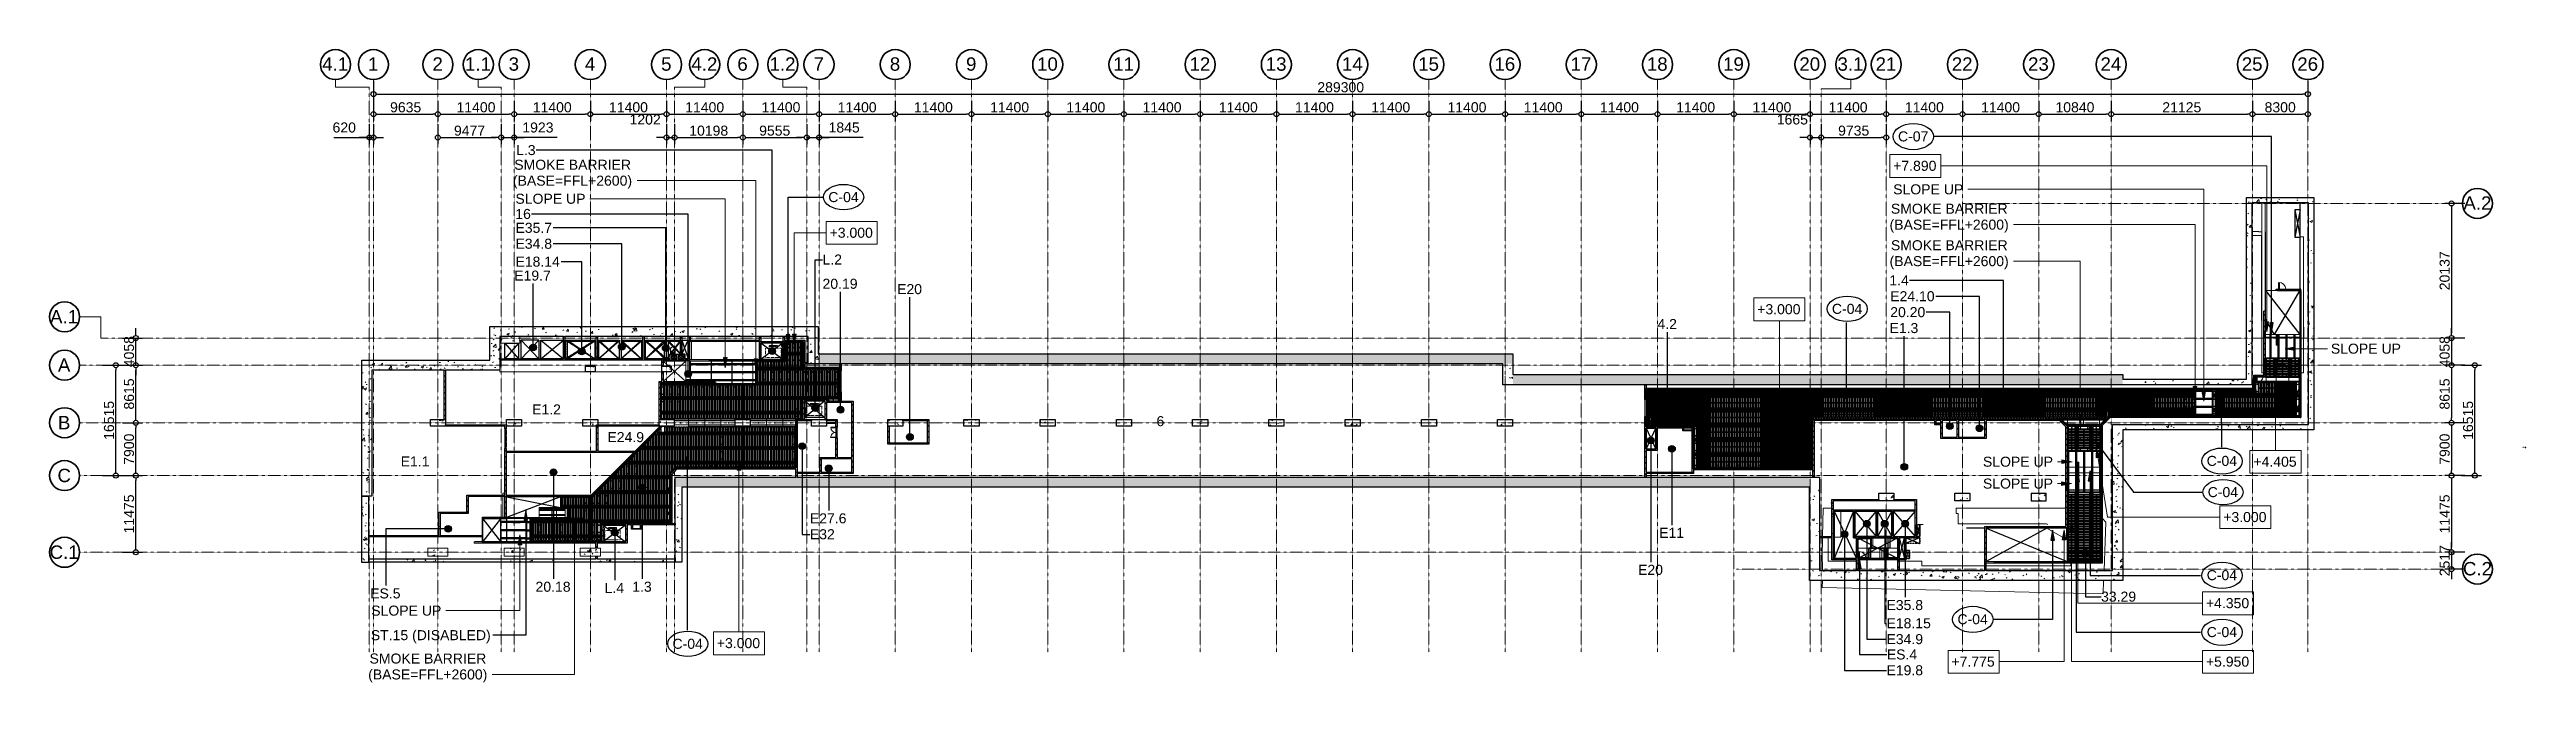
# Model space of a CAD drawing. Header units: millimetres. Extents: x -962357 to -591933, y -35273 to 59420.
import ezdxf
from ezdxf.enums import TextEntityAlignment as Align

# ---------------------------------------------------------------- set-up
doc = ezdxf.new("R2010")
doc.units = ezdxf.units.MM
for name, pattern in [('DPA_Boundary Line 500', [3.75, 0, -0.75, 1.5, -0.75, 0, -0.75]), ('DPA_Grid _ Level 100', [10, 5.5, -1.6, 1.3, -1.6]), ('DPA_Hidden 500', [1.4, 0.8, -0.6]), ('DPA_Overhead 100', [2.75, 1.75, -1]), ('Hidden', [7.2, 4.7, -2.5]), ('Hidden - Short', [3.571875, 2.38125, -1.190625]), ('Overhead', [3.96875, 2.38125, -1.5875])]:
    doc.linetypes.add(name, pattern=pattern)
for name, color, linetype in [('000 - WIPEOUT', 250, 'Continuous'), ('001 - ASCESSORIES', 251, 'Continuous'), ('A04_TUBE SERIES', 2, 'Continuous'), ('A11_ALU.SOLID SHEET', 2, 'Continuous')]:
    doc.layers.add(name, color=color, linetype=linetype)
for name, color, linetype, lineweight in [('008 - LIGHTING', 1, 'Continuous', 9), ('_ _ A-DETL-OPENING', 1, 'Continuous', 25), ('A-ANNO-DIMS', 1, 'Continuous', 9), ('A-ANNO-NOTE', 3, 'Continuous', 25), ('A-AREA', 2, 'Continuous', 25), ('A-CLNG', 2, 'Continuous', 9), ('A-CLNG-PATT', 2, 'Continuous', 9), ('A-COLS', 5, 'Continuous', 25), ('A-COLS-E', 1, 'Continuous', 9), ('A-DETL', 1, 'Continuous', 25), ('A-DETL-GENF', 2, 'Continuous', 9), ('A-DETL-GENF-HDLN', 2, 'Overhead', 9), ('A-DETL-MBND', 2, 'Hidden', 9), ('A-DOOR', 3, 'Continuous', 25), ('A-DOOR-E', 2, 'Continuous', 25), ('A-DOOR-FRAM', 3, 'Continuous', 9), ('A-DOOR-HDLN', 2, 'Continuous', 9), ('A-DOOR-OPNG', 2, 'Continuous', 9), ('A-FLOR-E', 2, 'Continuous', 9), ('A-FLOR-OVHD', 2, 'DPA_Overhead 100', 25), ('A-GENM', 1, 'Continuous', 9), ('A-GENM-HDLN', 2, 'DPA_Hidden 500', 9), ('A-GLAZ-CURT', 2, 'Continuous', 9), ('A-ROOF', 2, 'Continuous', 9), ('A-ROOM-IDEN', 3, 'Continuous', 25), ('A-WALL', 5, 'Continuous', 9), ('A-WALL-FNSH', 2, 'Continuous', 9), ('A-WALL-PATT', 1, 'Continuous', 9), ('E-LITE-EQPM', 2, 'Continuous', 9), ('G-ANNO-TEXT', 3, 'Continuous', 9), ('I-WALL-E', 2, 'Continuous', 9), ('S-FNDN', 2, 'Continuous', 9), ('S-GRID', 251, 'Continuous', 9), ('S-GRID-IDEN', 3, 'Continuous', 50), ('S-STRS-IDEN', 3, 'Continuous', 25), ('S-STRS-MBND', 2, 'Continuous', 9), ('WALL', 5, 'Continuous', 9), ('WALL-E', 2, 'Continuous', 9)]:
    doc.layers.add(name, color=color, linetype=linetype, lineweight=lineweight)
doc.styles.add('Arial', font='arial.ttf', dxfattribs={"height": 2000})
doc.styles.add('Arial_1', font='arial.ttf', dxfattribs={"height": 1500})
doc.styles.add('Arial_2', font='arial.ttf', dxfattribs={"height": 3})
doc.styles.add('Arial_3', font='arial.ttf', dxfattribs={"height": 1.5})
doc.styles.add('Arial_B', font='arialbd.ttf', dxfattribs={"height": 4})
doc.styles.add('Arial_B_1', font='arialbd.ttf', dxfattribs={"height": 3})
doc.dimstyles.new('DPA-DIM-3_0_C-C', dxfattribs={"dimscale": 304.8, "dimtxt": 1530.3891, "dimasz": 2.46063, "dimexe": 3.28084, "dimexo": 0.0625, "dimgap": 0.82021, "dimtad": 1, "dimdec": 0, "dimzin": 0, "dimdsep": 46, "dimtxsty": 'Arial_1', "dimblk1": 'DOTBLANK', "dimblk2": 'DOTBLANK', "dimsah": 1, "dimcen": 0.09, "dimdle": 3.28084, "dimadec": 8, "dimazin": 0, "dimtfac": 1, "dimtdec": 4, "dimtix": 1, "dimtmove": 0, "dimatfit": 3, "dimfxl": 6.56168, "dimfxlon": 1, "dimtvp": 1, "dimtolj": 1, "dimtzin": 0, "dimarcsym": 2})
doc.dimstyles.new('DPA-DIM-3_0_C-C_1', dxfattribs={"dimscale": 304.8, "dimtxt": 1530.3891, "dimasz": 2.46063, "dimexe": 3.28084, "dimexo": 0.0625, "dimgap": 0.82021, "dimtad": 1, "dimdec": 0, "dimzin": 0, "dimdsep": 46, "dimtxsty": 'Arial_1', "dimblk1": 'DOTBLANK', "dimblk2": 'DOTBLANK', "dimsah": 1, "dimcen": 0.09, "dimdle": 3.28084, "dimadec": 8, "dimazin": 0, "dimtfac": 1, "dimtdec": 4, "dimtix": 1, "dimtmove": 1, "dimatfit": 3, "dimfxl": 6.56168, "dimfxlon": 1, "dimtvp": 1, "dimtolj": 1, "dimtzin": 0, "dimarcsym": 2})
pattern_1 = [(50, (2.4, 1), (3643.682, -318.781), [381, -4191]), (355, (2.4, 1), (-704.856, 3821.136), [304.8, -3352.8]), (100.451, (306, -25.6), (2938.852, 3502.332), [323.8, -3561.801]), (46.184, (2.4, 1017), (5421.581, -840.856), [571.5, -6286.5]), (96.636, (454, 947), (4748.05, 4948.55), [485.7, -5342.702]), (351.184, (2.4, 1017), (4748.1, 4948.506), [457.2, -5029.2]), (21, (510.4, 763), (3032.288, -2045.304), [381, -4191]), (326, (510.4, 763), (1236.042, 3683.762), [304.8, -3352.8]), (71.451, (763, 592.5), (4268.343, 1638.425), [323.8, -3561.801]), (37.5, (2.4, 1), (61.772, 1691.1008), [167.64, -3144.52, 167.64, -3235.96, -3365.5]), (37.5, (2.4, 1), (61.772, 1691.1008), [-6715.76, 167.64, -3197.86]), (7.5, (2.4, 1), (1336.3933, 2003.6115), [167.64, -1772.92, 167.64, -3068.32, -1282.7]), (7.5, (2.4, 1), (1336.3933, 2003.6115), [-5176.52, 167.64, -1115.06]), (327.5, (-1130.5, 1), (2711.8178, -114.5786), [167.64, -1102.36, 167.64, -3794.76, -5257.8]), (327.5, (-1130.5, 1), (2711.8178, -114.5786), [-5232.4, 167.64, -5090.16]), (317.5, (-1638.5, 1), (2962.5856, 508.5334), [167.64, -1483.36, 167.64, -2463.8, -3733.8]), (317.5, (-1638.5, 1), (2962.5856, 508.5334), [-4282.44, 167.64, -3566.16])]
pattern_2 = [(45, (2.4, 1), (-424.26407, 424.26407), [])]
pattern_3 = [(45, (2.4, 1), (-1060.6602, 1060.6602), []), (135, (2.4, 1), (-1060.6602, -1060.6602), [])]
pattern_4 = [(315, (-42425.8, -18430.8), (660.511, -1761.362), [11676.29, -1556.84, -4670.52]), (315, (-42425.8, -18430.8), (660.511, -1761.362), [-13233.13, 3892.1, -778.42]), (315, (-41968.9, -19438.1), (-1282.492, -181.64), [2335.26, -256.88, 4670.516, -583.815]), (315, (-42618.45, -19173.86), (2493.428, -3230.9986), [6227.355, -1089.787, 3113.68, -778.42])]
pattern_5 = [(315, (-42425.8, -18530.8), (660.511, -1761.362), [11676.29, -1556.84, -4670.52]), (315, (-42425.8, -18530.8), (660.511, -1761.362), [-13233.13, 3892.1, -778.42]), (315, (-41968.9, -19538.1), (-1282.492, -181.64), [2335.26, -256.88, 4670.516, -583.815]), (315, (-42618.45, -19273.86), (2493.428, -3230.9986), [6227.355, -1089.787, 3113.68, -778.42])]

# ---------------------------------------------------------------- blocks, each defined once
blk = doc.blocks.new('DPA_AC-SG-PI - A2_1200x2000 mm-17384456-4130-01 MULTI-PURPOSE LEVEL - REFLECTED CEILING PLAN')
at = {"layer": 'A-DOOR'}
for p, q in [((-525, 20), (-475, 20)), ((-500, -5), (-500, 45))]:
    blk.add_line(p, q, dxfattribs=at)
for start, end in [(0, 180), (180, 360)]:
    blk.add_arc((-500, -5), 10, start, end, dxfattribs=at)
at = {"layer": 'A-DOOR-E'}
for p, q in [((477, 481), (-575, 11)), ((-575, 11), (-557, -30)), ((-557, -30), (495, 440)), ((495, 440), (477, 481))]:
    blk.add_line(p, q, dxfattribs=at)
at = {"layer": 'A-DOOR-OPNG'}
blk.add_arc((-500, -30), 1100, 0, 25.25581, dxfattribs=at)
blk = doc.blocks.new('DPA_DR-SG-SW  REVERSE - D4_1100x2150 mm-13936803-4130-01 MULTI-PURPOSE LEVEL - REFLECTED CEILING PLAN')
at = {"layer": 'A-DOOR'}
for p, q in [((472, -106.35), (515, -106.35)), ((472, -1136.35), (472, -106.35)), ((515, -1136.35), (472, -1136.35)), ((515, -106.35), (515, -1136.35))]:
    blk.add_line(p, q, dxfattribs=at)
at = {"layer": 'A-DOOR-E', "lineweight": 9}
blk.add_arc((515, -106.35), 1030, 180, 270, dxfattribs=at)
at = {"layer": 'A-DOOR-FRAM'}
for p, q in [((-550, -6.35), (550, -6.35)), ((-550, -106.35), (-550, -6.35)), ((-500, -6.35), (-550, -6.35)), ((-550, -106.35), (-550, -6.35)), ((-550, -106.35), (-515, -106.35)), ((550, -106.35), (-550, -106.35)), ((-515, -106.35), (-515, -63.35)), ((-515, -63.35), (-500, -63.35)), ((-515, -63.35), (-515, -106.35)), ((515, -63.35), (-515, -63.35)), ((-515, -106.35), (515, -106.35)), ((-500, -6.35), (-500, -63.35)), ((-500, -6.35), (-500, -63.35)), ((500, -6.35), (-500, -6.35)), ((-500, -63.35), (500, -63.35)), ((500, -63.35), (500, -6.35)), ((500, -6.35), (550, -6.35)), ((500, -63.35), (500, -6.35)), ((515, -63.35), (500, -63.35)), ((515, -106.35), (515, -63.35)), ((515, -106.35), (515, -63.35)), ((550, -106.35), (515, -106.35)), ((550, -6.35), (550, -106.35)), ((550, -6.35), (550, -106.35))]:
    blk.add_line(p, q, dxfattribs=at)
blk = doc.blocks.new('DPA_AC-SG-PI - A1_1200x1300 mm-9434752-4130-01 MULTI-PURPOSE LEVEL - REFLECTED CEILING PLAN')
at = {"layer": 'A-DOOR'}
for p, q in [((-500, 5), (-500, -45)), ((-525, -20), (-475, -20))]:
    blk.add_line(p, q, dxfattribs=at)
for start, end in [(0, 180), (180, 0)]:
    blk.add_arc((-500, -70), 10, start, end, dxfattribs=at)
at = {"layer": 'A-DOOR-E'}
for p, q in [((-575, -11), (-557, 30)), ((-557, 30), (523, -452)), ((504, -493), (-575, -11)), ((523, -452), (504, -493))]:
    blk.add_line(p, q, dxfattribs=at)
at = {"layer": 'A-DOOR-OPNG'}
blk.add_arc((-500, -45), 1100, 334.74419, 0, dxfattribs=at)
blk = doc.blocks.new('DPA_AC-SG-PI - A2_1200x2000 mm-12153081-4130-01 MULTI-PURPOSE LEVEL - REFLECTED CEILING PLAN')
at = {"layer": 'A-DOOR'}
for p, q in [((-500, 5), (-500, -45)), ((-525, -20), (-475, -20))]:
    blk.add_line(p, q, dxfattribs=at)
for start, end in [(0, 180), (180, 0)]:
    blk.add_arc((-500, -70), 10, start, end, dxfattribs=at)
at = {"layer": 'A-DOOR-E'}
for p, q in [((-575, -11), (-557, 30)), ((-557, 30), (523, -452)), ((504, -493), (-575, -11)), ((523, -452), (504, -493))]:
    blk.add_line(p, q, dxfattribs=at)
at = {"layer": 'A-DOOR-OPNG'}
blk.add_arc((-500, -45), 1100, 334.74419, 0, dxfattribs=at)
blk = doc.blocks.new('DPA_DR-DB-SW _REVERSE_ - D22_1600x2550 mm-13936663-4130-01 MULTI-PURPOSE LEVEL - REFLECTED CEILING PLAN')
at = {"layer": 'A-DOOR'}
for p, q in [((-765, 871.35), (-722, 871.35)), ((-765, 106.35), (-765, 871.35)), ((-722, 106.35), (-765, 106.35)), ((-722, 871.35), (-722, 106.35)), ((722, 871.35), (722, 106.35)), ((765, 871.35), (722, 871.35)), ((722, 106.35), (765, 106.35)), ((765, 106.35), (765, 871.35))]:
    blk.add_line(p, q, dxfattribs=at)
at = {"layer": 'A-DOOR-E', "lineweight": 9}
for centre, start, end in [((-765, 106.35), 360, 90), ((765, 106.35), 90, 180)]:
    blk.add_arc(centre, 765, start, end, dxfattribs=at)
at = {"layer": 'A-DOOR-FRAM', "lineweight": 25}
for p, q in [((-800, 106.35), (-765, 106.35)), ((-800, 6.35), (-800, 106.35)), ((-750, 6.35), (-800, 6.35)), ((-765, 106.35), (-765, 63.35)), ((-765, 63.35), (-750, 63.35)), ((-750, 63.35), (-750, 6.35)), ((750, 6.35), (750, 63.35)), ((750, 63.35), (765, 63.35)), ((800, 6.35), (750, 6.35)), ((765, 63.35), (765, 106.35)), ((765, 106.35), (800, 106.35)), ((800, 106.35), (800, 6.35))]:
    blk.add_line(p, q, dxfattribs=at)
at = {"layer": 'A-DOOR-FRAM'}
for p, q in [((-800, 106.35), (800, 106.35)), ((-800, 6.35), (-800, 106.35)), ((800, 6.35), (-800, 6.35)), ((765, 106.35), (-765, 106.35)), ((-765, 106.35), (-765, 63.35)), ((-765, 63.35), (765, 63.35)), ((750, 63.35), (-750, 63.35)), ((-750, 63.35), (-750, 6.35)), ((-750, 6.35), (750, 6.35)), ((750, 6.35), (750, 63.35)), ((765, 63.35), (765, 106.35)), ((800, 106.35), (800, 6.35))]:
    blk.add_line(p, q, dxfattribs=at)
blk = doc.blocks.new('DPA_AC-SG-PI - A1_1200x1300 mm-9434749-4130-01 MULTI-PURPOSE LEVEL - REFLECTED CEILING PLAN')
at = {"layer": 'A-DOOR'}
blk.add_line((-500, -25), (-500, -45), dxfattribs=at)
at = {"layer": 'A-DOOR-E'}
for p, q in [((477, -481), (-544, -25)), ((-434, -25), (495, -440)), ((495, -440), (477, -481))]:
    blk.add_line(p, q, dxfattribs=at)
at = {"layer": 'A-DOOR-OPNG'}
blk.add_arc((-500, 30), 1100, 334.74419, 357.10145, dxfattribs=at)
blk = doc.blocks.new('LIFT-OTIS - Lift - 1400x2300-For Station-11454546-4130-01 MULTI-PURPOSE LEVEL - REFLECTED CEILING PLAN')
at = {"layer": 'A-DETL-GENF-HDLN'}
for p, q in [((-1034, 2175), (-834, 2175)), ((-1034, 975), (-1034, 2175)), ((-1034, 2175), (-834, 975)), ((-1034, 975), (-834, 2175)), ((-834, 975), (-1034, 975)), ((-834, 2175), (-834, 975))]:
    blk.add_line(p, q, dxfattribs=at)
at = {"layer": 'A-GENM', "linetype": 'Hidden'}
for p, q in [((-1090, 360), (-440, 360)), ((-1090, 190), (-1090, 360)), ((-440, 190), (-1090, 190)), ((-625, 425), (-625, 2725)), ((775, 2725), (-625, 2725)), ((-625, 425), (775, 425)), ((-440, 290), (-440, 330)), ((-440, 330), (125, 330)), ((125, 290), (-440, 290)), ((-440, 220), (-440, 260)), ((-440, 260), (125, 260)), ((125, 220), (-440, 220)), ((690, 330), (125, 330)), ((125, 290), (690, 290)), ((125, 260), (690, 260)), ((690, 220), (125, 220)), ((790, 360), (690, 360)), ((690, 290), (690, 330)), ((690, 260), (690, 220)), ((690, 190), (790, 190)), ((775, 425), (775, 2725)), ((790, 190), (790, 360))]:
    blk.add_line(p, q, dxfattribs=at)
at = {"layer": 'A-GENM'}
for p, q in [((125, 330), (125, 290)), ((125, 260), (125, 220)), ((125, 220), (125, 260))]:
    blk.add_line(p, q, dxfattribs=at)
at = {"layer": 'A-GENM-HDLN'}
blk.add_line((775, 425), (775, 1350), dxfattribs=at)
blk = doc.blocks.new('M_Door-Overhead-Rolling - RS-18924031-4130-01 MULTI-PURPOSE LEVEL - REFLECTED CEILING PLAN')
at = {"layer": 'A-DOOR', "lineweight": 9}
for p, q in [((1580, -100), (-1580, -100)), ((-1580, -100), (-1580, -180)), ((-1580, -180), (1580, -180)), ((1580, -180), (1580, -100))]:
    blk.add_line(p, q, dxfattribs=at)
at = {"layer": 'A-DOOR-HDLN'}
for p, q in [((-1783.2, -100), (-1580, -100)), ((-1783.2, -100), (-1783.2, -738.8)), ((-1783.2, -738.8), (1783.2, -738.8)), ((1580, -100), (1783.2, -100)), ((1783.2, -100), (1783.2, -738.8))]:
    blk.add_line(p, q, dxfattribs=at)
blk = doc.blocks.new('M_Door-Overhead-Rolling - RS-18924030-4130-01 MULTI-PURPOSE LEVEL - REFLECTED CEILING PLAN')
at = {"layer": 'A-DOOR', "lineweight": 9}
for p, q in [((-1280, 180), (1280, 180)), ((-1280, 100), (-1280, 180)), ((1280, 100), (-1280, 100)), ((1280, 180), (1280, 100))]:
    blk.add_line(p, q, dxfattribs=at)
at = {"layer": 'A-DOOR-HDLN'}
for p, q in [((-1483, 739), (1483, 739)), ((-1483, 100), (-1483, 739)), ((-1483, 100), (-1280, 100)), ((1280, 100), (1483, 100)), ((1483, 100), (1483, 739))]:
    blk.add_line(p, q, dxfattribs=at)
blk = doc.blocks.new('DPA_AC-SG-PI - A1_1200x1300 mm-9660120-4130-01 MULTI-PURPOSE LEVEL - REFLECTED CEILING PLAN')
at = {"layer": 'A-DOOR'}
for p, q in [((-500, 5), (-500, -45)), ((-525, -20), (-475, -20))]:
    blk.add_line(p, q, dxfattribs=at)
for start, end in [(0, 180), (180, 0)]:
    blk.add_arc((-500, -40), 10, start, end, dxfattribs=at)
at = {"layer": 'A-DOOR-E'}
for p, q in [((-575, -11), (-557, 30)), ((-557, 30), (512, -447)), ((493, -488), (-575, -11)), ((512, -447), (493, -488))]:
    blk.add_line(p, q, dxfattribs=at)
at = {"layer": 'A-DOOR-OPNG'}
blk.add_arc((-500, -15), 1100, 334.74419, 0, dxfattribs=at)
blk = doc.blocks.new('DPA_DR-SG-SW - D1_1000x2150 mm-18914715-4130-01 MULTI-PURPOSE LEVEL - REFLECTED CEILING PLAN')
at = {"layer": 'A-DOOR'}
for p, q in [((422, 1036.35), (422, 106.35)), ((465, 1036.35), (422, 1036.35)), ((422, 106.35), (465, 106.35)), ((465, 106.35), (465, 1036.35))]:
    blk.add_line(p, q, dxfattribs=at)
at = {"layer": 'A-DOOR-E', "lineweight": 9}
blk.add_arc((465, 106.35), 930, 90, 180, dxfattribs=at)
at = {"layer": 'A-DOOR-FRAM'}
for p, q in [((-500, 6.35), (-500, 106.35)), ((-465, 106.35), (-500, 106.35)), ((-500, 106.35), (500, 106.35)), ((-500, 6.35), (-500, 106.35)), ((500, 6.35), (-500, 6.35)), ((-500, 6.35), (-450, 6.35)), ((465, 106.35), (-465, 106.35)), ((-465, 63.35), (-465, 106.35)), ((-465, 106.35), (-465, 63.35)), ((-450, 63.35), (-465, 63.35)), ((-465, 63.35), (465, 63.35)), ((450, 63.35), (-450, 63.35)), ((-450, 63.35), (-450, 6.35)), ((-450, 63.35), (-450, 6.35)), ((-450, 6.35), (450, 6.35)), ((450, 6.35), (450, 63.35)), ((450, 63.35), (465, 63.35)), ((450, 6.35), (450, 63.35)), ((500, 6.35), (450, 6.35)), ((465, 63.35), (465, 106.35)), ((465, 106.35), (500, 106.35)), ((465, 63.35), (465, 106.35)), ((500, 106.35), (500, 6.35)), ((500, 106.35), (500, 6.35))]:
    blk.add_line(p, q, dxfattribs=at)
blk = doc.blocks.new('DPA_AC-SG-PI - A1_1200x1300 mm-V1-4130-01 MULTI-PURPOSE LEVEL - REFLECTED CEILING PLAN')
at = {"layer": 'A-DOOR-E'}
for p, q in [((493, -488), (-331, -120)), ((-221, -120), (512, -447)), ((512, -447), (493, -488))]:
    blk.add_line(p, q, dxfattribs=at)
at = {"layer": 'A-DOOR-OPNG'}
blk.add_arc((-500, -15), 1100, 334.74419, 354.4759, dxfattribs=at)
blk = doc.blocks.new('DPA_AC-SG-PI - A1_1200x1300 mm-9677159-4130-01 MULTI-PURPOSE LEVEL - REFLECTED CEILING PLAN')
at = {"layer": 'A-DOOR'}
for p, q in [((-500, 5), (-500, -45)), ((-525, -20), (-475, -20))]:
    blk.add_line(p, q, dxfattribs=at)
for start, end in [(0, 180), (180, 0)]:
    blk.add_arc((-500, -40), 10, start, end, dxfattribs=at)
at = {"layer": 'A-DOOR-E'}
for p, q in [((-575, -11), (-557, 30)), ((-557, 30), (512, -447)), ((493, -488), (-575, -11)), ((512, -447), (493, -488))]:
    blk.add_line(p, q, dxfattribs=at)
at = {"layer": 'A-DOOR-OPNG'}
blk.add_arc((-500, -15), 1100, 334.74419, 0, dxfattribs=at)
blk = doc.blocks.new('DPA_AC-SG-PI - A2_1200x2000 mm-12394550-4130-01 MULTI-PURPOSE LEVEL - REFLECTED CEILING PLAN')
at = {"layer": 'A-DOOR'}
for p, q in [((-525, 20), (-475, 20)), ((-500, -5), (-500, 45))]:
    blk.add_line(p, q, dxfattribs=at)
for start, end in [(0, 180), (180, 360)]:
    blk.add_arc((-500, -5), 10, start, end, dxfattribs=at)
at = {"layer": 'A-DOOR-E'}
for p, q in [((477, 481), (-575, 11)), ((-575, 11), (-557, -30)), ((-557, -30), (495, 440)), ((495, 440), (477, 481))]:
    blk.add_line(p, q, dxfattribs=at)
at = {"layer": 'A-DOOR-OPNG'}
blk.add_arc((-500, -30), 1100, 0, 25.25581, dxfattribs=at)
blk = doc.blocks.new('LIFT-OTIS - Lift - 1400x2300-For Station-11454504-4130-01 MULTI-PURPOSE LEVEL - REFLECTED CEILING PLAN')
at = {"layer": 'A-DETL-GENF-HDLN'}
for p, q in [((-1034, -975), (-1034, -2175)), ((-834, -975), (-1034, -975)), ((-1034, -2175), (-834, -975)), ((-1034, -975), (-834, -2175)), ((-1034, -2175), (-834, -2175)), ((-834, -2175), (-834, -975))]:
    blk.add_line(p, q, dxfattribs=at)
at = {"layer": 'A-GENM', "linetype": 'Hidden'}
for p, q in [((-1090, -190), (-1090, -360)), ((-440, -190), (-1090, -190)), ((-1090, -360), (-440, -360)), ((-625, -425), (-625, -2725)), ((-625, -425), (775, -425)), ((775, -2725), (-625, -2725)), ((-440, -220), (-440, -260)), ((125, -220), (-440, -220)), ((-440, -260), (125, -260)), ((-440, -290), (-440, -330)), ((125, -290), (-440, -290)), ((-440, -330), (125, -330)), ((690, -220), (125, -220)), ((125, -260), (690, -260)), ((125, -290), (690, -290)), ((690, -330), (125, -330)), ((690, -190), (790, -190)), ((690, -260), (690, -220)), ((690, -290), (690, -330)), ((790, -360), (690, -360)), ((775, -425), (775, -2725)), ((790, -190), (790, -360))]:
    blk.add_line(p, q, dxfattribs=at)
at = {"layer": 'A-GENM'}
for p, q in [((125, -260), (125, -220)), ((125, -220), (125, -260)), ((125, -330), (125, -290))]:
    blk.add_line(p, q, dxfattribs=at)
at = {"layer": 'A-GENM-HDLN'}
blk.add_line((775, -425), (775, -1350), dxfattribs=at)
blk = doc.blocks.new('A33 - _Wall_ Access Panel 3000 x 3000-18927020-4130-01 MULTI-PURPOSE LEVEL - REFLECTED CEILING PLAN')
at = {"layer": 'A-DOOR', "lineweight": 9}
for p, q in [((-572, 0), (-372, 0)), ((-572, -35), (-572, 0)), ((-372, 0), (-372, -35)), ((372, 0), (572, 0)), ((372, -35), (372, 0)), ((572, 0), (572, -35)), ((-1450, 0), (-1250, 0)), ((-1450, -35), (-1450, 0)), ((-1435, -35), (-1450, -35)), ((-1450, -100), (-1450, -65)), ((-1450, -65), (-1435, -65)), ((-1250, -100), (-1450, -100)), ((-1435, -65), (-1435, -35)), ((-1250, -35), (-1265, -35)), ((-1265, -35), (-1265, -65)), ((-1265, -35), (-1250, -35)), ((-1265, -65), (-1265, -35)), ((-1265, -65), (-1250, -65)), ((-1250, -65), (-1265, -65)), ((-1250, 0), (-1250, -35)), ((-1250, -35), (-1250, 0)), ((-1250, 0), (-572, 0)), ((-1250, -65), (-1250, -100)), ((-1250, -100), (-1250, -65)), ((-572, -100), (-1250, -100)), ((-572, 0), (-572, -35)), ((-557, -35), (-572, -35)), ((-572, -35), (-557, -35)), ((-572, -100), (-572, -65)), ((-572, -65), (-557, -65)), ((-557, -65), (-572, -65)), ((-572, -65), (-572, -100)), ((-372, -100), (-572, -100)), ((-557, -65), (-557, -35)), ((-557, -35), (-557, -65)), ((-372, -35), (-387, -35)), ((-387, -35), (-387, -65)), ((-387, -35), (-372, -35)), ((-387, -65), (-387, -35)), ((-387, -65), (-372, -65)), ((-372, -65), (-387, -65)), ((-372, -35), (-372, 0)), ((-372, 0), (372, 0)), ((-372, -65), (-372, -100)), ((-372, -100), (-372, -65)), ((372, -100), (-372, -100)), ((372, 0), (372, -35)), ((387, -35), (372, -35)), ((372, -35), (387, -35)), ((372, -100), (372, -65)), ((372, -65), (387, -65)), ((387, -65), (372, -65)), ((372, -65), (372, -100)), ((572, -100), (372, -100)), ((387, -65), (387, -35)), ((387, -35), (387, -65)), ((572, -35), (557, -35)), ((557, -35), (557, -65)), ((557, -35), (572, -35)), ((557, -65), (557, -35)), ((557, -65), (572, -65)), ((572, -65), (557, -65)), ((572, -35), (572, 0)), ((572, 0), (1250, 0)), ((572, -65), (572, -100)), ((572, -100), (572, -65)), ((1250, -100), (572, -100)), ((1250, 0), (1450, 0)), ((1250, -35), (1250, 0)), ((1250, 0), (1250, -35)), ((1264, -35), (1250, -35)), ((1250, -35), (1264, -35)), ((1250, -100), (1250, -65)), ((1250, -65), (1264, -65)), ((1264, -65), (1250, -65)), ((1250, -65), (1250, -100)), ((1450, -100), (1250, -100)), ((1265, -65), (1265, -35)), ((1265, -35), (1265, -65)), ((1450, -35), (1435, -35)), ((1435, -35), (1435, -65)), ((1435, -65), (1450, -65)), ((1450, 0), (1450, -35)), ((1450, -65), (1450, -100))]:
    blk.add_line(p, q, dxfattribs=at)
at = {"layer": 'A-DOOR-E'}
for p, q in [((-372, 0), (-572, 0)), ((-572, 0), (-572, -35)), ((-372, -35), (-372, 0)), ((372, 0), (372, -35)), ((572, 0), (372, 0)), ((572, -35), (572, 0)), ((-1250, 0), (-1450, 0)), ((-1450, 0), (-1450, -35)), ((-1450, -35), (-1435, -35)), ((-1435, -65), (-1450, -65)), ((-1450, -65), (-1450, -100)), ((-1450, -100), (-1250, -100)), ((-1435, -35), (-1435, -65)), ((-1265, -65), (-1265, -35)), ((-1265, -35), (-1250, -35)), ((-1250, -35), (-1265, -35)), ((-1265, -35), (-1265, -65)), ((-1265, -65), (-1265, -35)), ((-1265, -35), (-1250, -35)), ((-1250, -35), (-1265, -35)), ((-1265, -35), (-1265, -65)), ((-1265, -65), (-1265, -35)), ((-1265, -35), (-1250, -35)), ((-1265, -65), (-1265, -35)), ((-1265, -35), (-1250, -35)), ((-1265, -35), (-1250, -35)), ((-1265, -65), (-1265, -35)), ((-1250, -35), (-1265, -35)), ((-1265, -35), (-1265, -65)), ((-1250, -65), (-1265, -65)), ((-1265, -65), (-1250, -65)), ((-1250, -65), (-1265, -65)), ((-1265, -65), (-1250, -65)), ((-1250, -65), (-1265, -65)), ((-1250, -65), (-1265, -65)), ((-1250, -65), (-1265, -65)), ((-1265, -65), (-1250, -65)), ((-1250, -35), (-1250, 0)), ((-572, 0), (-1250, 0)), ((-1250, 0), (-1250, -35)), ((-1250, -35), (-1250, 0)), ((-1250, 0), (-572, 0)), ((-572, 0), (-1250, 0)), ((-1250, 0), (-1250, -35)), ((-1250, -35), (-1250, 0)), ((-1250, 0), (-572, 0)), ((-1250, -35), (-1250, 0)), ((-1250, 0), (-572, 0)), ((-1250, 0), (-572, 0)), ((-1250, -35), (-1250, 0)), ((-572, 0), (-1250, 0)), ((-1250, 0), (-1250, -35)), ((-1250, -100), (-1250, -65)), ((-1250, -65), (-1250, -100)), ((-1250, -100), (-1250, -65)), ((-1250, -65), (-1250, -100)), ((-1250, -100), (-1250, -65)), ((-1250, -100), (-1250, -65)), ((-1250, -100), (-1250, -65)), ((-1250, -65), (-1250, -100)), ((-1250, -100), (-572, -100)), ((-572, -100), (-1250, -100)), ((-1250, -100), (-572, -100)), ((-572, -100), (-1250, -100)), ((-572, -100), (-1250, -100)), ((-572, -100), (-1250, -100)), ((-1250, -100), (-572, -100)), ((-572, -35), (-572, 0)), ((-572, 0), (-572, -35)), ((-572, -35), (-572, 0)), ((-572, 0), (-572, -35)), ((-572, 0), (-572, -35)), ((-572, 0), (-572, -35)), ((-572, -35), (-572, 0)), ((-572, -35), (-557, -35)), ((-557, -35), (-572, -35)), ((-572, -35), (-557, -35)), ((-557, -35), (-572, -35)), ((-572, -35), (-557, -35)), ((-572, -35), (-557, -35)), ((-572, -35), (-557, -35)), ((-557, -35), (-572, -35)), ((-557, -65), (-572, -65)), ((-572, -65), (-572, -100)), ((-572, -100), (-572, -65)), ((-572, -65), (-557, -65)), ((-557, -65), (-572, -65)), ((-572, -65), (-572, -100)), ((-572, -100), (-572, -65)), ((-572, -65), (-557, -65)), ((-557, -65), (-572, -65)), ((-572, -65), (-572, -100)), ((-557, -65), (-572, -65)), ((-572, -65), (-572, -100)), ((-572, -65), (-572, -100)), ((-557, -65), (-572, -65)), ((-572, -100), (-572, -65)), ((-572, -65), (-557, -65)), ((-572, -100), (-372, -100)), ((-557, -35), (-557, -65)), ((-557, -65), (-557, -35)), ((-557, -35), (-557, -65)), ((-557, -65), (-557, -35)), ((-557, -35), (-557, -65)), ((-557, -35), (-557, -65)), ((-557, -35), (-557, -65)), ((-557, -65), (-557, -35)), ((-387, -65), (-387, -35)), ((-387, -35), (-372, -35)), ((-372, -35), (-387, -35)), ((-387, -35), (-387, -65)), ((-387, -65), (-387, -35)), ((-387, -35), (-372, -35)), ((-372, -35), (-387, -35)), ((-387, -35), (-387, -65)), ((-387, -65), (-387, -35)), ((-387, -35), (-372, -35)), ((-387, -65), (-387, -35)), ((-387, -35), (-372, -35)), ((-387, -35), (-372, -35)), ((-387, -65), (-387, -35)), ((-372, -35), (-387, -35)), ((-387, -35), (-387, -65)), ((-372, -65), (-387, -65)), ((-387, -65), (-372, -65)), ((-372, -65), (-387, -65)), ((-387, -65), (-372, -65)), ((-372, -65), (-387, -65)), ((-372, -65), (-387, -65)), ((-372, -65), (-387, -65)), ((-387, -65), (-372, -65)), ((372, 0), (-372, 0)), ((-372, 0), (-372, -35)), ((-372, -35), (-372, 0)), ((-372, 0), (372, 0)), ((372, 0), (-372, 0)), ((-372, 0), (-372, -35)), ((-372, -35), (-372, 0)), ((-372, 0), (372, 0)), ((-372, -35), (-372, 0)), ((-372, 0), (372, 0)), ((-372, 0), (372, 0)), ((-372, -35), (-372, 0)), ((372, 0), (-372, 0)), ((-372, 0), (-372, -35)), ((-372, -100), (-372, -65)), ((-372, -65), (-372, -100)), ((-372, -100), (-372, -65)), ((-372, -65), (-372, -100)), ((-372, -100), (-372, -65)), ((-372, -100), (-372, -65)), ((-372, -100), (-372, -65)), ((-372, -65), (-372, -100)), ((-372, -100), (372, -100)), ((372, -100), (-372, -100)), ((-372, -100), (372, -100)), ((372, -100), (-372, -100)), ((372, -100), (-372, -100)), ((372, -100), (-372, -100)), ((-372, -100), (372, -100)), ((372, -35), (372, 0)), ((372, 0), (372, -35)), ((372, -35), (372, 0)), ((372, 0), (372, -35)), ((372, 0), (372, -35)), ((372, 0), (372, -35)), ((372, -35), (372, 0)), ((372, -35), (387, -35)), ((387, -35), (372, -35)), ((372, -35), (387, -35)), ((387, -35), (372, -35)), ((372, -35), (387, -35)), ((372, -35), (387, -35)), ((372, -35), (387, -35)), ((387, -35), (372, -35)), ((387, -65), (372, -65)), ((372, -65), (372, -100)), ((372, -100), (372, -65)), ((372, -65), (387, -65)), ((387, -65), (372, -65)), ((372, -65), (372, -100)), ((372, -100), (372, -65)), ((372, -65), (387, -65)), ((387, -65), (372, -65)), ((372, -65), (372, -100)), ((387, -65), (372, -65)), ((372, -65), (372, -100)), ((372, -65), (372, -100)), ((387, -65), (372, -65)), ((372, -100), (372, -65)), ((372, -65), (387, -65)), ((372, -100), (572, -100)), ((387, -35), (387, -65)), ((387, -65), (387, -35)), ((387, -35), (387, -65)), ((387, -65), (387, -35)), ((387, -35), (387, -65)), ((387, -35), (387, -65)), ((387, -35), (387, -65)), ((387, -65), (387, -35)), ((557, -65), (557, -35)), ((557, -35), (572, -35)), ((572, -35), (557, -35)), ((557, -35), (557, -65)), ((557, -65), (557, -35)), ((557, -35), (572, -35)), ((572, -35), (557, -35)), ((557, -35), (557, -65)), ((557, -65), (557, -35)), ((557, -35), (572, -35)), ((557, -65), (557, -35)), ((557, -35), (572, -35)), ((557, -35), (572, -35)), ((557, -65), (557, -35)), ((572, -35), (557, -35)), ((557, -35), (557, -65)), ((572, -65), (557, -65)), ((557, -65), (572, -65)), ((572, -65), (557, -65)), ((557, -65), (572, -65)), ((572, -65), (557, -65)), ((572, -65), (557, -65)), ((572, -65), (557, -65)), ((557, -65), (572, -65)), ((1250, 0), (572, 0)), ((572, 0), (572, -35)), ((572, -35), (572, 0)), ((572, 0), (1250, 0)), ((1250, 0), (572, 0)), ((572, 0), (572, -35)), ((572, -35), (572, 0)), ((572, 0), (1250, 0)), ((572, -35), (572, 0)), ((572, 0), (1250, 0)), ((572, 0), (1250, 0)), ((572, -35), (572, 0)), ((1250, 0), (572, 0)), ((572, 0), (572, -35)), ((572, -100), (572, -65)), ((572, -65), (572, -100)), ((572, -100), (572, -65)), ((572, -65), (572, -100)), ((572, -100), (572, -65)), ((572, -100), (572, -65)), ((572, -100), (572, -65)), ((572, -65), (572, -100)), ((572, -100), (1250, -100)), ((1250, -100), (572, -100)), ((572, -100), (1250, -100)), ((1250, -100), (572, -100)), ((1250, -100), (572, -100)), ((1250, -100), (572, -100)), ((572, -100), (1250, -100)), ((1450, 0), (1250, 0)), ((1250, 0), (1250, -35)), ((1250, -35), (1250, 0)), ((1250, 0), (1250, -35)), ((1250, -35), (1250, 0)), ((1250, 0), (1250, -35)), ((1250, 0), (1250, -35)), ((1250, 0), (1250, -35)), ((1250, -35), (1250, 0)), ((1250, -35), (1264, -35)), ((1264, -35), (1250, -35)), ((1250, -35), (1264, -35)), ((1264, -35), (1250, -35)), ((1250, -35), (1265, -35)), ((1250, -35), (1264, -35)), ((1250, -35), (1264, -35)), ((1264, -35), (1250, -35)), ((1264, -65), (1250, -65)), ((1250, -65), (1250, -100)), ((1250, -100), (1250, -65)), ((1250, -65), (1264, -65)), ((1264, -65), (1250, -65)), ((1250, -65), (1250, -100)), ((1250, -100), (1250, -65)), ((1250, -65), (1264, -65)), ((1265, -65), (1250, -65)), ((1250, -65), (1250, -100)), ((1264, -65), (1250, -65)), ((1250, -65), (1250, -100)), ((1250, -65), (1250, -100)), ((1264, -65), (1250, -65)), ((1250, -100), (1250, -65)), ((1250, -65), (1264, -65)), ((1250, -100), (1450, -100)), ((1265, -35), (1265, -65)), ((1265, -65), (1265, -35)), ((1265, -35), (1265, -65)), ((1265, -65), (1265, -35)), ((1265, -35), (1265, -65)), ((1265, -35), (1265, -65)), ((1265, -35), (1265, -65)), ((1265, -65), (1265, -35)), ((1435, -65), (1435, -35)), ((1435, -35), (1450, -35)), ((1450, -65), (1435, -65)), ((1450, -35), (1450, 0)), ((1450, -100), (1450, -65))]:
    blk.add_line(p, q, dxfattribs=at)
at = {"layer": 'A-DOOR-FRAM', "lineweight": 25}
for p, q in [((-1500, 0), (-1500, -100)), ((-1450, 0), (-1500, 0)), ((-1500, -100), (-1450, -100)), ((-1450, -35), (-1450, 0)), ((-1435, -35), (-1450, -35)), ((-1450, -65), (-1435, -65)), ((-1450, -100), (-1450, -65)), ((-1435, -65), (-1435, -35)), ((1435, -65), (1435, -35)), ((1435, -35), (1450, -35)), ((1450, -65), (1435, -65)), ((1450, 0), (1500, 0)), ((1450, -35), (1450, 0)), ((1450, -100), (1450, -65)), ((1500, -100), (1450, -100)), ((1500, 0), (1500, -100))]:
    blk.add_line(p, q, dxfattribs=at)
blk = doc.blocks.new('DPA_AC-SG-PI - A2_1200x2000 mm-12189809-4130-01 MULTI-PURPOSE LEVEL - REFLECTED CEILING PLAN')
at = {"layer": 'A-DOOR'}
for p, q in [((-500, 5), (-500, -45)), ((-525, -20), (-475, -20))]:
    blk.add_line(p, q, dxfattribs=at)
for start, end in [(0, 180), (180, 0)]:
    blk.add_arc((-500, -40), 10, start, end, dxfattribs=at)
at = {"layer": 'A-DOOR-E'}
for p, q in [((-575, -11), (-557, 30)), ((-557, 30), (512, -447)), ((493, -488), (-575, -11)), ((512, -447), (493, -488))]:
    blk.add_line(p, q, dxfattribs=at)
at = {"layer": 'A-DOOR-OPNG'}
blk.add_arc((-500, -15), 1100, 334.74419, 0, dxfattribs=at)
blk = doc.blocks.new('DPA_DR-SG-SW - D4_1100x2150 mm-18914713-4130-01 MULTI-PURPOSE LEVEL - REFLECTED CEILING PLAN')
at = {"layer": 'A-DOOR'}
for p, q in [((472, -106.35), (515, -106.35)), ((472, -1136.35), (472, -106.35)), ((515, -1136.35), (472, -1136.35)), ((515, -106.35), (515, -1136.35))]:
    blk.add_line(p, q, dxfattribs=at)
at = {"layer": 'A-DOOR-E', "lineweight": 9}
blk.add_arc((515, -106.35), 1030, 180, 270, dxfattribs=at)
at = {"layer": 'A-DOOR-FRAM'}
for p, q in [((-550, -6.35), (550, -6.35)), ((-550, -106.35), (-550, -6.35)), ((-500, -6.35), (-550, -6.35)), ((-550, -106.35), (-550, -6.35)), ((-550, -106.35), (-515, -106.35)), ((550, -106.35), (-550, -106.35)), ((-515, -106.35), (-515, -63.35)), ((-515, -63.35), (-500, -63.35)), ((-515, -63.35), (-515, -106.35)), ((515, -63.35), (-515, -63.35)), ((-515, -106.35), (515, -106.35)), ((-500, -6.35), (-500, -63.35)), ((-500, -6.35), (-500, -63.35)), ((500, -6.35), (-500, -6.35)), ((-500, -63.35), (500, -63.35)), ((500, -63.35), (500, -6.35)), ((500, -6.35), (550, -6.35)), ((500, -63.35), (500, -6.35)), ((515, -63.35), (500, -63.35)), ((515, -106.35), (515, -63.35)), ((515, -106.35), (515, -63.35)), ((550, -106.35), (515, -106.35)), ((550, -6.35), (550, -106.35)), ((550, -6.35), (550, -106.35))]:
    blk.add_line(p, q, dxfattribs=at)
blk = doc.blocks.new('A5 - A3_Wall_ Acess Panel 600X600-9372841-4130-01 MULTI-PURPOSE LEVEL - REFLECTED CEILING PLAN')
at = {"layer": 'A-DOOR-E'}
for p, q in [((257, 192), (-265, 100)), ((-17, 100), (264, 150)), ((264, 150), (257, 192))]:
    blk.add_line(p, q, dxfattribs=at)
at = {"layer": 'A-DOOR-OPNG'}
blk.add_arc((-265, 100), 530, 0, 10.0004, dxfattribs=at)
blk = doc.blocks.new('DPA_GM-Cage Ladder - H8300 with Protection Ring-8199188-4130-01 MULTI-PURPOSE LEVEL - REFLECTED CEILING PLAN')
at = {"layer": 'A-GENM'}
for p, q in [((-253, 805), (-248, 805)), ((-248, 735), (-253, 735)), ((-198, 75), (-248, 75)), ((-228, 350), (-228, 628)), ((-228, 350), (-228, 255)), ((-225, 305), (-225, 622)), ((-225, 305), (-225, 622)), ((-225, 305), (-225, 622)), ((-225, 305), (-225, 622)), ((-225, 305), (-225, 355)), ((-225, 305), (-225, 355)), ((-225, 305), (-225, 355)), ((-225, 355), (-100, 355)), ((-225, 305), (-225, 355)), ((-225, 355), (-225, 305)), ((-225, 255), (-225, 350)), ((-100, 305), (-225, 305)), ((-100, 305), (-225, 305)), ((-100, 305), (-225, 305)), ((-220, 305), (-225, 305)), ((-100, 305), (-225, 305)), ((-225, 305), (-225, 255)), ((-225, 305), (-100, 305)), ((-225, 255), (-225, 75)), ((-223, 625), (-223, 616)), ((-223, 255), (-223, 304)), ((-220, 611), (-220, 355)), ((-220, 611), (-220, 355)), ((-220, 611), (-220, 305)), ((-220, 611), (-220, 355)), ((-220, 355), (-100, 355)), ((-220, 355), (-100, 355)), ((-220, 355), (-100, 355)), ((-100, 355), (-220, 355)), ((-220, 306), (-220, 255)), ((-220, 255), (-220, 305)), ((-220, 75), (-220, 255)), ((-148, 80), (-148, 75)), ((-100, 80), (-148, 80)), ((-95, 75), (-148, 75)), ((-105, 355), (-105, 468)), ((-105, 355), (-105, 468)), ((-105, 355), (-105, 468)), ((-105, 355), (-105, 468)), ((-100, 355), (-105, 355)), ((-100, 470), (-100, 355)), ((-100, 470), (-100, 355)), ((-100, 470), (-100, 355)), ((-100, 470), (-100, 355)), ((-100, 355), (-100, 305)), ((-100, 355), (-100, 305)), ((-100, 355), (-100, 305)), ((-100, 355), (-100, 305)), ((-100, 355), (-100, 305)), ((-100, 305), (-100, 355)), ((-100, 355), (-95, 355)), ((-100, 305), (-100, 355)), ((-100, 305), (-100, 80)), ((-95, 305), (-100, 305)), ((-95, 355), (-95, 305)), ((-95, 355), (-95, 305)), ((-95, 347), (345, 347)), ((-95, 347), (345, 347)), ((-95, 347), (345, 347)), ((-95, 347), (345, 347)), ((-95, 347), (345, 347)), ((-95, 347), (345, 347)), ((-95, 347), (345, 347)), ((-95, 347), (345, 347)), ((-95, 347), (345, 347)), ((-95, 347), (345, 347)), ((-95, 347), (345, 347)), ((-95, 347), (345, 347)), ((-95, 347), (345, 347)), ((-95, 347), (345, 347)), ((-95, 347), (345, 347)), ((-95, 347), (345, 347)), ((-95, 347), (345, 347)), ((-95, 347), (345, 347)), ((-95, 347), (345, 347)), ((-95, 347), (345, 347)), ((-95, 347), (345, 347)), ((345, 312), (-95, 312)), ((345, 312), (-95, 312)), ((345, 312), (-95, 312)), ((345, 312), (-95, 312)), ((345, 312), (-95, 312)), ((345, 312), (-95, 312)), ((345, 312), (-95, 312)), ((345, 312), (-95, 312)), ((345, 312), (-95, 312)), ((345, 312), (-95, 312)), ((345, 312), (-95, 312)), ((345, 312), (-95, 312)), ((345, 312), (-95, 312)), ((345, 312), (-95, 312)), ((345, 312), (-95, 312)), ((345, 312), (-95, 312)), ((345, 312), (-95, 312)), ((345, 312), (-95, 312)), ((345, 312), (-95, 312)), ((345, 312), (-95, 312)), ((345, 312), (-95, 312)), ((-95, 75), (-95, 305)), ((-95, 75), (-95, 250)), ((-95, 250), (345, 250)), ((-95, 230), (-95, 75)), ((345, 230), (-95, 230)), ((345, 75), (-95, 75)), ((345, 75), (-95, 75)), ((90, 1143), (90, 1148)), ((160, 1148), (160, 1143)), ((345, 305), (345, 355)), ((345, 355), (350, 355)), ((345, 305), (345, 355)), ((345, 305), (345, 75)), ((350, 305), (345, 305)), ((345, 250), (345, 75)), ((345, 230), (345, 75)), ((397, 75), (345, 75)), ((350, 355), (350, 470)), ((350, 355), (350, 470)), ((350, 355), (350, 470)), ((350, 355), (350, 470)), ((350, 355), (470, 355)), ((350, 305), (350, 355)), ((350, 355), (470, 355)), ((350, 305), (350, 355)), ((350, 355), (475, 355)), ((350, 305), (350, 355)), ((355, 355), (350, 355)), ((350, 355), (470, 355)), ((350, 305), (350, 355)), ((350, 305), (350, 355)), ((470, 355), (350, 355)), ((350, 355), (350, 305)), ((350, 355), (350, 305)), ((475, 305), (350, 305)), ((475, 305), (350, 305)), ((475, 305), (350, 305)), ((475, 305), (350, 305)), ((350, 305), (475, 305)), ((350, 80), (350, 305)), ((397, 80), (350, 80)), ((355, 468), (355, 355)), ((355, 468), (355, 355)), ((355, 468), (355, 355)), ((355, 468), (355, 355)), ((397, 75), (397, 80)), ((497, 75), (447, 75)), ((470, 355), (470, 611)), ((470, 355), (470, 611)), ((470, 305), (470, 611)), ((470, 355), (470, 611)), ((470, 255), (470, 306)), ((475, 305), (470, 305)), ((470, 305), (470, 255)), ((470, 255), (470, 75)), ((472, 616), (472, 625)), ((472, 304), (472, 255)), ((475, 622), (475, 305)), ((475, 622), (475, 305)), ((475, 622), (475, 305)), ((475, 622), (475, 305)), ((475, 355), (475, 305)), ((475, 355), (475, 305)), ((475, 355), (475, 305)), ((475, 355), (475, 305)), ((475, 305), (475, 355)), ((475, 350), (475, 255)), ((475, 255), (475, 305)), ((475, 75), (475, 255)), ((477, 628), (477, 350)), ((477, 255), (477, 350)), ((498, 805), (503, 805)), ((503, 735), (498, 735))]:
    blk.add_line(p, q, dxfattribs=at)
for radius, start, end in [(380, 337.08046, 202.91954), (380, 174.6446, 185.3554), (380, 95.35481, 174.64978), (380, 95.35481, 174.64978), (380, 95.35481, 174.64978), (380, 185.36017, 202.91954), (380, 185.36017, 202.91954), (380, 185.36017, 202.91954), (380, 186.82465, 191.75584), (380, 166.31217, 171.40467), (375, 79.77642, 181.42835), (375, 79.77642, 181.42835), (375, 306.8699, 233.1301), (375, 79.77642, 181.42835), (375, 174.6446, 185.3554), (375, 182.45725, 186.69072), (375, 182.77032, 217.93754), (375, 182.77032, 217.93754), (375, 182.77032, 217.93754), (375, 171.53592, 176.45288), (375, 191.91327, 196.92254), (375, 161.34614, 166.20661), (380, 197.07065, 201.93142), (380, 156.03938, 161.22909), (380, 204.78398, 232.75222), (380, 204.78398, 232.75222), (380, 204.78398, 232.75222), (380, 204.78398, 232.75222), (375, 151.15568, 155.94803), (380, 145.74752, 151.0535), (375, 140.96456, 145.67041), (380, 135.42391, 140.87792), (375, 218.09831, 233.1301), (375, 218.09831, 233.1301), (375, 218.09831, 233.1301), (375, 130.77281, 135.36108), (380, 125.0413, 130.70233), (375, 120.58045, 124.99283), (380, 114.52891, 120.52675), (380, 103.62717, 110.35117), (375, 100.22433, 110.37799), (380, 95.3547, 100.17558), (375, 79.811, 100.189), (380, 84.6446, 95.3554), (375, 84.6446, 95.3554), (380, 79.73459, 84.64519), (380, 79.73459, 84.64519), (380, 79.73459, 84.64519), (380, 79.82442, 84.6453), (380, 5.35022, 79.5633), (380, 5.35022, 79.5633), (380, 5.35022, 79.5633), (375, 358.57165, 79.41881), (375, 358.57165, 79.41881), (375, 358.57165, 79.41881), (375, 69.62201, 79.41815), (380, 69.64883, 76.37283), (380, 59.47325, 65.47109), (375, 55.00717, 59.41955), (380, 49.29767, 54.9587), (375, 306.8699, 357.22968), (375, 306.8699, 357.22968), (375, 306.8699, 357.22968), (380, 307.24778, 335.21602), (380, 307.24778, 335.21602), (380, 307.24778, 335.21602), (380, 307.24778, 335.21602), (375, 44.63892, 49.22719), (380, 39.12208, 44.57609), (375, 34.32959, 39.03544), (380, 28.9465, 34.25248), (375, 24.05197, 28.84432), (380, 18.77091, 23.96062), (380, 337.08046, 354.63983), (380, 337.08046, 354.63983), (380, 337.08046, 354.63983), (380, 338.06858, 342.92935), (375, 13.79339, 18.65386), (375, 343.07746, 348.08673), (380, 8.59533, 13.68783), (375, 3.54712, 8.46408), (375, 353.30928, 357.54275), (380, 348.24416, 353.17535), (375, 354.6446, 5.3554), (380, 354.6446, 5.3554)]:
    blk.add_arc((125, 770), radius, start, end, dxfattribs=at)
blk = doc.blocks.new('DPA_Rectangular Tuscan Column - Rectangular Tuscan Column-11934986-4130-01 MULTI-PURPOSE LEVEL - REFLECTED CEILING PLAN')
at = {"layer": 'A-DETL-MBND'}
blk.add_line((150, -300), (-150, -300), dxfattribs=at)
blk.add_line((150, -300), (-150, -300), dxfattribs=at)
blk = doc.blocks.new('DPA_Rectangular Tuscan Column - Rectangular Tuscan Column-11935156-4130-01 MULTI-PURPOSE LEVEL - REFLECTED CEILING PLAN')
at = {"layer": 'A-DETL-MBND'}
blk.add_line((-150, 300), (150, 300), dxfattribs=at)
blk.add_line((-150, 300), (150, 300), dxfattribs=at)
blk = doc.blocks.new('Columns 1 - Columns 1-11975805-4130-01 MULTI-PURPOSE LEVEL - REFLECTED CEILING PLAN')
at = {"layer": 'A-DETL-MBND'}
for p, q in [((-663972, -12183), (-663871, -12183)), ((-663871, -12183), (-663972, -12183)), ((-660736, -17183), (-660826, -17183)), ((-660826, -17183), (-660736, -17183))]:
    blk.add_line(p, q, dxfattribs=at)
blk = doc.blocks.new('DPA_DR-DB-SW - D22_1600x2550 mm-12779480-4130-01 MULTI-PURPOSE LEVEL - REFLECTED CEILING PLAN')
at = {"layer": 'A-DOOR'}
for p, q in [((-765, 871.35), (-722, 871.35)), ((-765, 106.35), (-765, 871.35)), ((-722, 106.35), (-765, 106.35)), ((-722, 871.35), (-722, 106.35)), ((722, 871.35), (722, 106.35)), ((765, 871.35), (722, 871.35)), ((722, 106.35), (765, 106.35)), ((765, 106.35), (765, 871.35))]:
    blk.add_line(p, q, dxfattribs=at)
at = {"layer": 'A-DOOR-E', "lineweight": 9}
for centre, start, end in [((-765, 106.35), 360, 90), ((765, 106.35), 90, 180)]:
    blk.add_arc(centre, 765, start, end, dxfattribs=at)
at = {"layer": 'A-DOOR-FRAM', "lineweight": 25}
for p, q in [((-800, 106.35), (-765, 106.35)), ((-800, 6.35), (-800, 106.35)), ((-750, 6.35), (-800, 6.35)), ((-765, 106.35), (-765, 63.35)), ((-765, 63.35), (-750, 63.35)), ((-750, 63.35), (-750, 6.35)), ((750, 6.35), (750, 63.35)), ((750, 63.35), (765, 63.35)), ((800, 6.35), (750, 6.35)), ((765, 63.35), (765, 106.35)), ((765, 106.35), (800, 106.35)), ((800, 106.35), (800, 6.35))]:
    blk.add_line(p, q, dxfattribs=at)
at = {"layer": 'A-DOOR-FRAM'}
for p, q in [((-800, 106.35), (800, 106.35)), ((-800, 6.35), (-800, 106.35)), ((800, 6.35), (-800, 6.35)), ((765, 106.35), (-765, 106.35)), ((-765, 106.35), (-765, 63.35)), ((-765, 63.35), (765, 63.35)), ((750, 63.35), (-750, 63.35)), ((-750, 63.35), (-750, 6.35)), ((-750, 6.35), (750, 6.35)), ((750, 6.35), (750, 63.35)), ((765, 63.35), (765, 106.35)), ((800, 106.35), (800, 6.35))]:
    blk.add_line(p, q, dxfattribs=at)
blk = doc.blocks.new('Walls New - Walls New-13988885-4130-01 MULTI-PURPOSE LEVEL - REFLECTED CEILING PLAN')
at = {"layer": 'A-WALL-PATT'}
h = blk.add_hatch(dxfattribs=at)
h.set_pattern_fill('FP_1', color=256, style=0, pattern_type=2)
h.set_pattern_definition([(50, (0, 0), (3643.682, -318.781), [381, -4191]), (355, (0, 0), (-704.856, 3821.136), [304.8, -3352.8]), (100.451, (303.6, -26.6), (2938.852, 3502.332), [323.8, -3561.801]), (46.184, (0, 1016), (5421.581, -840.856), [571.5, -6286.5]), (96.636, (452, 946), (4748.05, 4948.55), [485.7, -5342.702]), (351.184, (0, 1016), (4748.1, 4948.506), [457.2, -5029.2]), (21, (508, 762), (3032.288, -2045.304), [381, -4191]), (326, (508, 762), (1236.042, 3683.762), [304.8, -3352.8]), (71.451, (760.7, 591.6), (4268.343, 1638.425), [323.8, -3561.801]), (37.5, (0, 0), (61.772, 1691.1008), [167.64, -3144.52, 167.64, -3235.96, -3365.5]), (37.5, (0, 0), (61.772, 1691.1008), [-6715.76, 167.64, -3197.86]), (7.5, (0, 0), (1336.3933, 2003.6115), [167.64, -1772.92, 167.64, -3068.32, -1282.7]), (7.5, (0, 0), (1336.3933, 2003.6115), [-5176.52, 167.64, -1115.06]), (327.5, (-1132.8, 0), (2711.8178, -114.5786), [167.64, -1102.36, 167.64, -3794.76, -5257.8]), (327.5, (-1132.8, 0), (2711.8178, -114.5786), [-5232.4, 167.64, -5090.16]), (317.5, (-1640.8, 0), (2962.5856, 508.5334), [167.64, -1483.36, 167.64, -2463.8, -3733.8]), (317.5, (-1640.8, 0), (2962.5856, 508.5334), [-4282.44, 167.64, -3566.16])])
h.paths.add_polyline_path([(-892025, 15472), (-892025, 16472), (-895025, 16472), (-895025, 15472)])
at = {"layer": 'WALL'}
for p, q in [((-895025, 16472), (-892025, 16472)), ((-895025, 15472), (-895025, 16472)), ((-892025, 15472), (-895025, 15472)), ((-892025, 16472), (-892025, 15472))]:
    blk.add_line(p, q, dxfattribs=at)
blk = doc.blocks.new('LANDING ADJ L_R - LANDING ADJ L_R-14664068-4130-01 MULTI-PURPOSE LEVEL - REFLECTED CEILING PLAN')
at = {"layer": 'A-GENM'}
for p, q in [((-1150, 0), (430, 0)), ((430, 0), (-1150, 0)), ((-1150, -150), (-1150, 0)), ((-1150, 0), (-1150, -150)), ((430, 0), (-1150, 0)), ((-1150, 0), (-950, 0)), ((-1150, 0), (-1150, -1550)), ((-1150, 0), (-1150, -1550)), ((-1150, -150), (202, -150)), ((202, -150), (-1150, -150)), ((-950, -1550), (-1150, -1550)), ((-1150, -1550), (430, -1550)), ((-950, 0), (430, 0)), ((430, -1550), (-950, -1550)), ((245, -150), (430, -150)), ((430, -150), (245, -150)), ((430, -150), (430, 0)), ((430, 0), (430, -150)), ((430, -1550), (430, 0)), ((430, 0), (430, -1550))]:
    blk.add_line(p, q, dxfattribs=at)
blk = doc.blocks.new('LANDING ADJ L_R - LANDING ADJ L_R-14664124-4130-01 MULTI-PURPOSE LEVEL - REFLECTED CEILING PLAN')
at = {"layer": 'A-GENM'}
for p, q in [((730, 1550), (-1150, 1550)), ((-1150, 1550), (-950, 1550)), ((-1150, 1550), (-1150, 0)), ((-1150, 1550), (-1150, 0)), ((-1150, 150), (730, 150)), ((730, 150), (-1150, 150)), ((-1150, 0), (-1150, 150)), ((-1150, 150), (-1150, 0)), ((-1150, 0), (730, 0)), ((730, 0), (-1150, 0)), ((-950, 0), (-1150, 0)), ((-1150, 0), (730, 0)), ((-950, 1550), (730, 1550)), ((730, 0), (-950, 0)), ((730, 0), (730, 1550)), ((730, 1550), (730, 0)), ((730, 0), (730, 150)), ((730, 150), (730, 0))]:
    blk.add_line(p, q, dxfattribs=at)
blk = doc.blocks.new('LANDING ADJ L_R - LANDING ADJ L_R-14664454-4130-01 MULTI-PURPOSE LEVEL - REFLECTED CEILING PLAN')
at = {"layer": 'A-GENM'}
for p, q in [((330, 1550), (-1150, 1550)), ((-1150, 1550), (-950, 1550)), ((-1150, 1550), (-1150, 0)), ((-1150, 1550), (-1150, 0)), ((-1150, 150), (330, 150)), ((330, 150), (-1150, 150)), ((-1150, 0), (-1150, 150)), ((-1150, 150), (-1150, 0)), ((-1150, 0), (330, 0)), ((330, 0), (-1150, 0)), ((-950, 0), (-1150, 0)), ((-1150, 0), (330, 0)), ((-950, 1550), (330, 1550)), ((330, 0), (-950, 0)), ((330, 0), (330, 1550)), ((330, 1550), (330, 0)), ((330, 0), (330, 150)), ((330, 150), (330, 0))]:
    blk.add_line(p, q, dxfattribs=at)
blk = doc.blocks.new('LANDING ADJ L_R - LANDING ADJ L_R-14664417-4130-01 MULTI-PURPOSE LEVEL - REFLECTED CEILING PLAN')
at = {"layer": 'A-GENM'}
for p, q in [((-1150, 0), (30, 0)), ((30, 0), (-1150, 0)), ((-1150, -150), (-1150, 0)), ((-1150, 0), (-1150, -150)), ((30, 0), (-1150, 0)), ((-1150, 0), (-950, 0)), ((-1150, 0), (-1150, -1550)), ((-1150, 0), (-1150, -1550)), ((-1150, -150), (30, -150)), ((30, -150), (-1150, -150)), ((-950, -1550), (-1150, -1550)), ((-1150, -1550), (30, -1550)), ((-950, 0), (30, 0)), ((30, -1550), (-950, -1550)), ((30, -150), (30, 0)), ((30, 0), (30, -150)), ((30, -1550), (30, 0)), ((30, 0), (30, -1550))]:
    blk.add_line(p, q, dxfattribs=at)
blk = doc.blocks.new('STAIR 9 RISER - 9 RISER-14633055-4130-01 MULTI-PURPOSE LEVEL - REFLECTED CEILING PLAN')
at = {"layer": 'A-GENM'}
for p, q in [((583, -1500), (583, 0)), ((583, 0), (886, 0)), ((886, 0), (886, -1500)), ((560, 0), (560, -1500)), ((583, 0), (560, 0)), ((560, -1500), (583, -1500)), ((886, -1500), (583, -1500)), ((865, 0), (840, 0)), ((840, -1500), (865, -1500)), ((2332, 0), (886, 0)), ((886, -1500), (2332, -1500)), ((1145, 0), (1120, 0)), ((1120, -1500), (1145, -1500)), ((1425, 0), (1400, 0)), ((1400, -1500), (1425, -1500)), ((1705, 0), (1680, 0)), ((1680, -1500), (1705, -1500)), ((1985, 0), (1960, 0)), ((1960, -1500), (1985, -1500)), ((2265, 0), (2240, 0)), ((2240, -1500), (2265, -1500)), ((2332, 0), (2332, -1500)), ((2580, 0), (2332, 0)), ((2332, -1500), (2580, -1500)), ((2580, 0), (2580, -1500)), ((2580, 0), (2580, -1500)), ((2780, 0), (2580, 0)), ((2580, -1500), (2590, -1500))]:
    blk.add_line(p, q, dxfattribs=at)
blk = doc.blocks.new('STAIR 9 RISER - 9 RISER-V49-4130-01 MULTI-PURPOSE LEVEL - REFLECTED CEILING PLAN')
at = {"layer": 'A-GENM'}
for p, q in [((-540, 0), (25, 0)), ((-340, 0), (-540, 0)), ((-350, -1500), (-340, -1500)), ((25, -1500), (-350, -1500)), ((-188, 0), (-340, 0)), ((-340, 0), (-340, -1500)), ((-340, 0), (-340, -1500)), ((-340, -1500), (-188, -1500)), ((2332, 0), (-188, 0)), ((-188, 0), (-188, -1500)), ((-188, -1500), (2332, -1500)), ((25, 0), (0, 0)), ((0, 0), (50, 0)), ((50, -1500), (0, -1500)), ((0, -1500), (25, -1500)), ((50, 0), (305, 0)), ((305, -1500), (50, -1500)), ((305, 0), (280, 0)), ((280, 0), (330, 0)), ((330, -1500), (280, -1500)), ((280, -1500), (305, -1500)), ((330, 0), (585, 0)), ((585, -1500), (330, -1500)), ((585, 0), (560, 0)), ((560, 0), (610, 0)), ((610, -1500), (560, -1500)), ((560, -1500), (585, -1500)), ((610, 0), (865, 0)), ((865, -1500), (610, -1500)), ((865, 0), (840, 0)), ((840, 0), (890, 0)), ((890, -1500), (840, -1500)), ((840, -1500), (865, -1500)), ((890, 0), (1145, 0)), ((1145, -1500), (890, -1500)), ((1145, 0), (1120, 0)), ((1120, 0), (1170, 0)), ((1170, -1500), (1120, -1500)), ((1120, -1500), (1145, -1500)), ((1170, 0), (1425, 0)), ((1425, -1500), (1170, -1500)), ((1425, 0), (1400, 0)), ((1400, 0), (1450, 0)), ((1450, -1500), (1400, -1500)), ((1400, -1500), (1425, -1500)), ((1450, 0), (1705, 0)), ((1705, -1500), (1450, -1500)), ((1705, 0), (1680, 0)), ((1680, 0), (1730, 0)), ((1730, -1500), (1680, -1500)), ((1680, -1500), (1705, -1500)), ((1730, 0), (1985, 0)), ((1985, -1500), (1730, -1500)), ((1985, 0), (1960, 0)), ((1960, 0), (2010, 0)), ((2010, -1500), (1960, -1500)), ((1960, -1500), (1985, -1500)), ((2010, 0), (2265, 0)), ((2265, -1500), (2010, -1500)), ((2265, 0), (2240, 0)), ((2240, 0), (2290, 0)), ((2290, -1500), (2240, -1500)), ((2240, -1500), (2265, -1500)), ((2290, 0), (2780, 0)), ((2590, -1500), (2290, -1500)), ((2580, 0), (2332, 0)), ((2332, 0), (2332, -1500)), ((2332, -1500), (2580, -1500)), ((2780, 0), (2580, 0)), ((2580, 0), (2580, -1500)), ((2580, 0), (2580, -1500)), ((2580, -1500), (2590, -1500))]:
    blk.add_line(p, q, dxfattribs=at)
blk = doc.blocks.new('LGF_DL_SAA_LowPower_DL1a - LGF_DL_SAA_LowPower_DL1a-V68-4130-01 MULTI-PURPOSE LEVEL - REFLECTED CEILING PLAN')
at = {"layer": 'A-DETL-GENF'}
for p, q in [((-49, 0), (-72, 0)), ((0, 75), (0, 2)), ((73, 0), (1, 0))]:
    blk.add_line(p, q, dxfattribs=at)
for start, end in [(360, 112.40449), (296.47442, 360), (202.1094, 223.63364)]:
    blk.add_arc((0, 0), 50, start, end, dxfattribs=at)
blk = doc.blocks.new('L1_1_FLUORESCENT W DISFUSSER - 1195L x 595W x 85H - 36W-17030651-4130-01 MULTI-PURPOSE LEVEL - REFLECTED CEILING PLAN')
at = {"layer": 'E-LITE-EQPM'}
for p, q in [((-640703, 7094), (-640703, 7244)), ((-640703, 7244), (-639615, 7244)), ((-639615, 7244), (-640703, 7244)), ((-640703, 7244), (-640703, 7094)), ((-639615, 7094), (-640703, 7094)), ((-640703, 7094), (-639615, 7094)), ((-640692, 7106), (-640692, 7231)), ((-640692, 7231), (-639626, 7231)), ((-639626, 7231), (-640692, 7231)), ((-640692, 7231), (-640692, 7106)), ((-640692, 7231), (-640692, 7106)), ((-639626, 7231), (-640692, 7231)), ((-639626, 7106), (-640692, 7106)), ((-640692, 7106), (-639626, 7106)), ((-640692, 7106), (-639626, 7106)), ((-639626, 7231), (-639626, 7106)), ((-639626, 7106), (-639626, 7231)), ((-639626, 7106), (-639626, 7231)), ((-639615, 7244), (-639615, 7094)), ((-639615, 7094), (-639615, 7244))]:
    blk.add_line(p, q, dxfattribs=at)
blk = doc.blocks.new('FH Pipes_2D - FH Pipes_2D_150dia-17557503-4130-01 MULTI-PURPOSE LEVEL - REFLECTED CEILING PLAN')
at = {"layer": 'A-GENM'}
for p, q in [((0, 150), (0, -150)), ((150, 0), (-150, 0))]:
    blk.add_line(p, q, dxfattribs=at)
for radius in [103, 82.5]:
    blk.add_circle((0, 0), radius, dxfattribs=at)
blk = doc.blocks.new('Grid - 100 Scale-2291345-4130-01 MULTI-PURPOSE LEVEL - REFLECTED CEILING PLAN')
at = {"layer": 'S-GRID-IDEN'}
blk.add_circle((0, 0), 4.5, dxfattribs=at)
blk = doc.blocks.new('_DotBlank')
at = {"color": 0, "linetype": 'ByBlock', "lineweight": -2}
blk.add_line((-0.5, 0), (-1, 0), dxfattribs=at)
blk.add_circle((0, 0), 0.5, dxfattribs=at)
blk = doc.blocks.new('DIMBLOCK1-4130-01 MULTI-PURPOSE LEVEL - REFLECTED CEILING PLAN')
at = {"layer": 'A-ANNO-DIMS', "color": 0, "lineweight": -2, "transparency": 16777216}
for p, q in [((-913915, 54739), (-913915, 51758)), ((-913165, 52758), (-625365, 52758)), ((-624615, 54739), (-624615, 51758))]:
    blk.add_line(p, q, dxfattribs=at)
at = {"layer": 'Defpoints', "color": 0, "transparency": 16777216}
for p in [(-913915, 54758), (-624615, 54758), (-624615, 52758)]:
    blk.add_point(p, dxfattribs=at)
at = {"layer": 'A-ANNO-DIMS', "color": 0, "lineweight": -2, "transparency": 16777216, "xscale": 750, "yscale": 750, "zscale": 750, "rotation": 180}
blk.add_blockref('_DotBlank', (-913915, 52758), dxfattribs=at)
at = {"layer": 'A-ANNO-DIMS', "color": 0, "lineweight": -2, "transparency": 16777216, "xscale": 750, "yscale": 750, "zscale": 750}
blk.add_blockref('_DotBlank', (-624615, 52758), dxfattribs=at)
at = {"layer": 'A-ANNO-DIMS', "color": 0, "transparency": 16777216, "insert": (-769265, 53774), "char_height": 1500, "width": 8306.48, "attachment_point": 5, "style": 'Arial_1'}
blk.add_mtext('\\A1;289300', dxfattribs=at)
blk = doc.blocks.new('DIMBLOCK2-4130-01 MULTI-PURPOSE LEVEL - REFLECTED CEILING PLAN')
at = {"layer": 'A-ANNO-DIMS', "color": 0, "lineweight": -2, "transparency": 16777216}
for p, q in [((-913915, 51739), (-913915, 48758)), ((-913165, 49758), (-905030, 49758)), ((-904280, 51739), (-904280, 48758))]:
    blk.add_line(p, q, dxfattribs=at)
at = {"layer": 'Defpoints', "color": 0, "transparency": 16777216}
for p in [(-913915, 51758), (-904280, 51758), (-904280, 49758)]:
    blk.add_point(p, dxfattribs=at)
at = {"layer": 'A-ANNO-DIMS', "color": 0, "lineweight": -2, "transparency": 16777216, "xscale": 750, "yscale": 750, "zscale": 750, "rotation": 180}
blk.add_blockref('_DotBlank', (-913915, 49758), dxfattribs=at)
at = {"layer": 'A-ANNO-DIMS', "color": 0, "lineweight": -2, "transparency": 16777216, "xscale": 750, "yscale": 750, "zscale": 750}
blk.add_blockref('_DotBlank', (-904280, 49758), dxfattribs=at)
at = {"layer": 'A-ANNO-DIMS', "color": 0, "transparency": 16777216, "insert": (-909098, 50774), "char_height": 1500, "width": 5537.65, "attachment_point": 5, "style": 'Arial_1'}
blk.add_mtext('\\A1;9635', dxfattribs=at)
blk = doc.blocks.new('DIMBLOCK3-4130-01 MULTI-PURPOSE LEVEL - REFLECTED CEILING PLAN')
at = {"layer": 'A-ANNO-DIMS', "color": 0, "lineweight": -2, "transparency": 16777216}
for p, q in [((-904280, 51739), (-904280, 48758)), ((-903530, 49758), (-893630, 49758)), ((-892880, 51739), (-892880, 48758))]:
    blk.add_line(p, q, dxfattribs=at)
at = {"layer": 'Defpoints', "color": 0, "transparency": 16777216}
for p in [(-904280, 51758), (-892880, 51758), (-892880, 49758)]:
    blk.add_point(p, dxfattribs=at)
at = {"layer": 'A-ANNO-DIMS', "color": 0, "lineweight": -2, "transparency": 16777216, "xscale": 750, "yscale": 750, "zscale": 750, "rotation": 180}
blk.add_blockref('_DotBlank', (-904280, 49758), dxfattribs=at)
at = {"layer": 'A-ANNO-DIMS', "color": 0, "lineweight": -2, "transparency": 16777216, "xscale": 750, "yscale": 750, "zscale": 750}
blk.add_blockref('_DotBlank', (-892880, 49758), dxfattribs=at)
at = {"layer": 'A-ANNO-DIMS', "color": 0, "transparency": 16777216, "insert": (-898580, 50774), "char_height": 1500, "width": 6922.07, "attachment_point": 5, "style": 'Arial_1'}
blk.add_mtext('\\A1;11400', dxfattribs=at)
blk = doc.blocks.new('DIMBLOCK4-4130-01 MULTI-PURPOSE LEVEL - REFLECTED CEILING PLAN')
at = {"layer": 'A-ANNO-DIMS', "color": 0, "lineweight": -2, "transparency": 16777216}
for p, q in [((-892880, 51739), (-892880, 48758)), ((-892130, 49758), (-882230, 49758)), ((-881480, 51739), (-881480, 48758))]:
    blk.add_line(p, q, dxfattribs=at)
at = {"layer": 'Defpoints', "color": 0, "transparency": 16777216}
for p in [(-892880, 51758), (-881480, 51758), (-881480, 49758)]:
    blk.add_point(p, dxfattribs=at)
at = {"layer": 'A-ANNO-DIMS', "color": 0, "lineweight": -2, "transparency": 16777216, "xscale": 750, "yscale": 750, "zscale": 750, "rotation": 180}
blk.add_blockref('_DotBlank', (-892880, 49758), dxfattribs=at)
at = {"layer": 'A-ANNO-DIMS', "color": 0, "lineweight": -2, "transparency": 16777216, "xscale": 750, "yscale": 750, "zscale": 750}
blk.add_blockref('_DotBlank', (-881480, 49758), dxfattribs=at)
at = {"layer": 'A-ANNO-DIMS', "color": 0, "transparency": 16777216, "insert": (-887180, 50774), "char_height": 1500, "width": 6922.07, "attachment_point": 5, "style": 'Arial_1'}
blk.add_mtext('\\A1;11400', dxfattribs=at)
blk = doc.blocks.new('DIMBLOCK5-4130-01 MULTI-PURPOSE LEVEL - REFLECTED CEILING PLAN')
at = {"layer": 'A-ANNO-DIMS', "color": 0, "lineweight": -2, "transparency": 16777216}
for p, q in [((-881480, 51739), (-881480, 48758)), ((-880730, 49758), (-870830, 49758)), ((-870080, 51739), (-870080, 48758))]:
    blk.add_line(p, q, dxfattribs=at)
at = {"layer": 'Defpoints', "color": 0, "transparency": 16777216}
for p in [(-881480, 51758), (-870080, 51758), (-870080, 49758)]:
    blk.add_point(p, dxfattribs=at)
at = {"layer": 'A-ANNO-DIMS', "color": 0, "lineweight": -2, "transparency": 16777216, "xscale": 750, "yscale": 750, "zscale": 750, "rotation": 180}
blk.add_blockref('_DotBlank', (-881480, 49758), dxfattribs=at)
at = {"layer": 'A-ANNO-DIMS', "color": 0, "lineweight": -2, "transparency": 16777216, "xscale": 750, "yscale": 750, "zscale": 750}
blk.add_blockref('_DotBlank', (-870080, 49758), dxfattribs=at)
at = {"layer": 'A-ANNO-DIMS', "color": 0, "transparency": 16777216, "insert": (-875780, 50774), "char_height": 1500, "width": 6922.07, "attachment_point": 5, "style": 'Arial_1'}
blk.add_mtext('\\A1;11400', dxfattribs=at)
blk = doc.blocks.new('DIMBLOCK6-4130-01 MULTI-PURPOSE LEVEL - REFLECTED CEILING PLAN')
at = {"layer": 'A-ANNO-DIMS', "color": 0, "lineweight": -2, "transparency": 16777216}
for p, q in [((-870080, 51739), (-870080, 48758)), ((-869330, 49758), (-859430, 49758)), ((-858680, 51739), (-858680, 48758))]:
    blk.add_line(p, q, dxfattribs=at)
at = {"layer": 'Defpoints', "color": 0, "transparency": 16777216}
for p in [(-870080, 51758), (-858680, 51758), (-858680, 49758)]:
    blk.add_point(p, dxfattribs=at)
at = {"layer": 'A-ANNO-DIMS', "color": 0, "lineweight": -2, "transparency": 16777216, "xscale": 750, "yscale": 750, "zscale": 750, "rotation": 180}
blk.add_blockref('_DotBlank', (-870080, 49758), dxfattribs=at)
at = {"layer": 'A-ANNO-DIMS', "color": 0, "lineweight": -2, "transparency": 16777216, "xscale": 750, "yscale": 750, "zscale": 750}
blk.add_blockref('_DotBlank', (-858680, 49758), dxfattribs=at)
at = {"layer": 'A-ANNO-DIMS', "color": 0, "transparency": 16777216, "insert": (-864380, 50774), "char_height": 1500, "width": 6922.07, "attachment_point": 5, "style": 'Arial_1'}
blk.add_mtext('\\A1;11400', dxfattribs=at)
blk = doc.blocks.new('DIMBLOCK7-4130-01 MULTI-PURPOSE LEVEL - REFLECTED CEILING PLAN')
at = {"layer": 'A-ANNO-DIMS', "color": 0, "lineweight": -2, "transparency": 16777216}
for p, q in [((-858680, 51739), (-858680, 48758)), ((-857930, 49758), (-848030, 49758)), ((-847280, 51739), (-847280, 48758))]:
    blk.add_line(p, q, dxfattribs=at)
at = {"layer": 'Defpoints', "color": 0, "transparency": 16777216}
for p in [(-858680, 51758), (-847280, 51758), (-847280, 49758)]:
    blk.add_point(p, dxfattribs=at)
at = {"layer": 'A-ANNO-DIMS', "color": 0, "lineweight": -2, "transparency": 16777216, "xscale": 750, "yscale": 750, "zscale": 750, "rotation": 180}
blk.add_blockref('_DotBlank', (-858680, 49758), dxfattribs=at)
at = {"layer": 'A-ANNO-DIMS', "color": 0, "lineweight": -2, "transparency": 16777216, "xscale": 750, "yscale": 750, "zscale": 750}
blk.add_blockref('_DotBlank', (-847280, 49758), dxfattribs=at)
at = {"layer": 'A-ANNO-DIMS', "color": 0, "transparency": 16777216, "insert": (-852980, 50774), "char_height": 1500, "width": 6922.07, "attachment_point": 5, "style": 'Arial_1'}
blk.add_mtext('\\A1;11400', dxfattribs=at)
blk = doc.blocks.new('DIMBLOCK8-4130-01 MULTI-PURPOSE LEVEL - REFLECTED CEILING PLAN')
at = {"layer": 'A-ANNO-DIMS', "color": 0, "lineweight": -2, "transparency": 16777216}
for p, q in [((-847280, 51739), (-847280, 48758)), ((-846530, 49758), (-836630, 49758)), ((-835880, 51739), (-835880, 48758))]:
    blk.add_line(p, q, dxfattribs=at)
at = {"layer": 'Defpoints', "color": 0, "transparency": 16777216}
for p in [(-847280, 51758), (-835880, 51758), (-835880, 49758)]:
    blk.add_point(p, dxfattribs=at)
at = {"layer": 'A-ANNO-DIMS', "color": 0, "lineweight": -2, "transparency": 16777216, "xscale": 750, "yscale": 750, "zscale": 750, "rotation": 180}
blk.add_blockref('_DotBlank', (-847280, 49758), dxfattribs=at)
at = {"layer": 'A-ANNO-DIMS', "color": 0, "lineweight": -2, "transparency": 16777216, "xscale": 750, "yscale": 750, "zscale": 750}
blk.add_blockref('_DotBlank', (-835880, 49758), dxfattribs=at)
at = {"layer": 'A-ANNO-DIMS', "color": 0, "transparency": 16777216, "insert": (-841580, 50774), "char_height": 1500, "width": 6922.07, "attachment_point": 5, "style": 'Arial_1'}
blk.add_mtext('\\A1;11400', dxfattribs=at)
blk = doc.blocks.new('DIMBLOCK9-4130-01 MULTI-PURPOSE LEVEL - REFLECTED CEILING PLAN')
at = {"layer": 'A-ANNO-DIMS', "color": 0, "lineweight": -2, "transparency": 16777216}
for p, q in [((-835880, 51739), (-835880, 48758)), ((-835130, 49758), (-825230, 49758)), ((-824480, 51739), (-824480, 48758))]:
    blk.add_line(p, q, dxfattribs=at)
at = {"layer": 'Defpoints', "color": 0, "transparency": 16777216}
for p in [(-835880, 51758), (-824480, 51758), (-824480, 49758)]:
    blk.add_point(p, dxfattribs=at)
at = {"layer": 'A-ANNO-DIMS', "color": 0, "lineweight": -2, "transparency": 16777216, "xscale": 750, "yscale": 750, "zscale": 750, "rotation": 180}
blk.add_blockref('_DotBlank', (-835880, 49758), dxfattribs=at)
at = {"layer": 'A-ANNO-DIMS', "color": 0, "lineweight": -2, "transparency": 16777216, "xscale": 750, "yscale": 750, "zscale": 750}
blk.add_blockref('_DotBlank', (-824480, 49758), dxfattribs=at)
at = {"layer": 'A-ANNO-DIMS', "color": 0, "transparency": 16777216, "insert": (-830180, 50774), "char_height": 1500, "width": 6922.07, "attachment_point": 5, "style": 'Arial_1'}
blk.add_mtext('\\A1;11400', dxfattribs=at)
blk = doc.blocks.new('DIMBLOCK10-4130-01 MULTI-PURPOSE LEVEL - REFLECTED CEILING PLAN')
at = {"layer": 'A-ANNO-DIMS', "color": 0, "lineweight": -2, "transparency": 16777216}
for p, q in [((-824480, 51739), (-824480, 48758)), ((-823730, 49758), (-813830, 49758)), ((-813080, 51739), (-813080, 48758))]:
    blk.add_line(p, q, dxfattribs=at)
at = {"layer": 'Defpoints', "color": 0, "transparency": 16777216}
for p in [(-824480, 51758), (-813080, 51758), (-813080, 49758)]:
    blk.add_point(p, dxfattribs=at)
at = {"layer": 'A-ANNO-DIMS', "color": 0, "lineweight": -2, "transparency": 16777216, "xscale": 750, "yscale": 750, "zscale": 750, "rotation": 180}
blk.add_blockref('_DotBlank', (-824480, 49758), dxfattribs=at)
at = {"layer": 'A-ANNO-DIMS', "color": 0, "lineweight": -2, "transparency": 16777216, "xscale": 750, "yscale": 750, "zscale": 750}
blk.add_blockref('_DotBlank', (-813080, 49758), dxfattribs=at)
at = {"layer": 'A-ANNO-DIMS', "color": 0, "transparency": 16777216, "insert": (-818780, 50774), "char_height": 1500, "width": 6922.07, "attachment_point": 5, "style": 'Arial_1'}
blk.add_mtext('\\A1;11400', dxfattribs=at)
blk = doc.blocks.new('DIMBLOCK11-4130-01 MULTI-PURPOSE LEVEL - REFLECTED CEILING PLAN')
at = {"layer": 'A-ANNO-DIMS', "color": 0, "lineweight": -2, "transparency": 16777216}
for p, q in [((-813080, 51739), (-813080, 48758)), ((-812330, 49758), (-802430, 49758)), ((-801680, 51739), (-801680, 48758))]:
    blk.add_line(p, q, dxfattribs=at)
at = {"layer": 'Defpoints', "color": 0, "transparency": 16777216}
for p in [(-813080, 51758), (-801680, 51758), (-801680, 49758)]:
    blk.add_point(p, dxfattribs=at)
at = {"layer": 'A-ANNO-DIMS', "color": 0, "lineweight": -2, "transparency": 16777216, "xscale": 750, "yscale": 750, "zscale": 750, "rotation": 180}
blk.add_blockref('_DotBlank', (-813080, 49758), dxfattribs=at)
at = {"layer": 'A-ANNO-DIMS', "color": 0, "lineweight": -2, "transparency": 16777216, "xscale": 750, "yscale": 750, "zscale": 750}
blk.add_blockref('_DotBlank', (-801680, 49758), dxfattribs=at)
at = {"layer": 'A-ANNO-DIMS', "color": 0, "transparency": 16777216, "insert": (-807380, 50774), "char_height": 1500, "width": 6922.07, "attachment_point": 5, "style": 'Arial_1'}
blk.add_mtext('\\A1;11400', dxfattribs=at)
blk = doc.blocks.new('DIMBLOCK12-4130-01 MULTI-PURPOSE LEVEL - REFLECTED CEILING PLAN')
at = {"layer": 'A-ANNO-DIMS', "color": 0, "lineweight": -2, "transparency": 16777216}
for p, q in [((-801680, 51739), (-801680, 48758)), ((-800930, 49758), (-791030, 49758)), ((-790280, 51739), (-790280, 48758))]:
    blk.add_line(p, q, dxfattribs=at)
at = {"layer": 'Defpoints', "color": 0, "transparency": 16777216}
for p in [(-801680, 51758), (-790280, 51758), (-790280, 49758)]:
    blk.add_point(p, dxfattribs=at)
at = {"layer": 'A-ANNO-DIMS', "color": 0, "lineweight": -2, "transparency": 16777216, "xscale": 750, "yscale": 750, "zscale": 750, "rotation": 180}
blk.add_blockref('_DotBlank', (-801680, 49758), dxfattribs=at)
at = {"layer": 'A-ANNO-DIMS', "color": 0, "lineweight": -2, "transparency": 16777216, "xscale": 750, "yscale": 750, "zscale": 750}
blk.add_blockref('_DotBlank', (-790280, 49758), dxfattribs=at)
at = {"layer": 'A-ANNO-DIMS', "color": 0, "transparency": 16777216, "insert": (-795980, 50774), "char_height": 1500, "width": 6922.07, "attachment_point": 5, "style": 'Arial_1'}
blk.add_mtext('\\A1;11400', dxfattribs=at)
blk = doc.blocks.new('DIMBLOCK13-4130-01 MULTI-PURPOSE LEVEL - REFLECTED CEILING PLAN')
at = {"layer": 'A-ANNO-DIMS', "color": 0, "lineweight": -2, "transparency": 16777216}
for p, q in [((-790280, 51739), (-790280, 48758)), ((-789530, 49758), (-779630, 49758)), ((-778880, 51739), (-778880, 48758))]:
    blk.add_line(p, q, dxfattribs=at)
at = {"layer": 'Defpoints', "color": 0, "transparency": 16777216}
for p in [(-790280, 51758), (-778880, 51758), (-778880, 49758)]:
    blk.add_point(p, dxfattribs=at)
at = {"layer": 'A-ANNO-DIMS', "color": 0, "lineweight": -2, "transparency": 16777216, "xscale": 750, "yscale": 750, "zscale": 750, "rotation": 180}
blk.add_blockref('_DotBlank', (-790280, 49758), dxfattribs=at)
at = {"layer": 'A-ANNO-DIMS', "color": 0, "lineweight": -2, "transparency": 16777216, "xscale": 750, "yscale": 750, "zscale": 750}
blk.add_blockref('_DotBlank', (-778880, 49758), dxfattribs=at)
at = {"layer": 'A-ANNO-DIMS', "color": 0, "transparency": 16777216, "insert": (-784580, 50774), "char_height": 1500, "width": 6922.07, "attachment_point": 5, "style": 'Arial_1'}
blk.add_mtext('\\A1;11400', dxfattribs=at)
blk = doc.blocks.new('DIMBLOCK14-4130-01 MULTI-PURPOSE LEVEL - REFLECTED CEILING PLAN')
at = {"layer": 'A-ANNO-DIMS', "color": 0, "lineweight": -2, "transparency": 16777216}
for p, q in [((-778880, 51739), (-778880, 48758)), ((-778130, 49758), (-768230, 49758)), ((-767480, 51739), (-767480, 48758))]:
    blk.add_line(p, q, dxfattribs=at)
at = {"layer": 'Defpoints', "color": 0, "transparency": 16777216}
for p in [(-778880, 51758), (-767480, 51758), (-767480, 49758)]:
    blk.add_point(p, dxfattribs=at)
at = {"layer": 'A-ANNO-DIMS', "color": 0, "lineweight": -2, "transparency": 16777216, "xscale": 750, "yscale": 750, "zscale": 750, "rotation": 180}
blk.add_blockref('_DotBlank', (-778880, 49758), dxfattribs=at)
at = {"layer": 'A-ANNO-DIMS', "color": 0, "lineweight": -2, "transparency": 16777216, "xscale": 750, "yscale": 750, "zscale": 750}
blk.add_blockref('_DotBlank', (-767480, 49758), dxfattribs=at)
at = {"layer": 'A-ANNO-DIMS', "color": 0, "transparency": 16777216, "insert": (-773180, 50774), "char_height": 1500, "width": 6922.07, "attachment_point": 5, "style": 'Arial_1'}
blk.add_mtext('\\A1;11400', dxfattribs=at)
blk = doc.blocks.new('DIMBLOCK15-4130-01 MULTI-PURPOSE LEVEL - REFLECTED CEILING PLAN')
at = {"layer": 'A-ANNO-DIMS', "color": 0, "lineweight": -2, "transparency": 16777216}
for p, q in [((-767480, 51739), (-767480, 48758)), ((-766730, 49758), (-756830, 49758)), ((-756080, 51739), (-756080, 48758))]:
    blk.add_line(p, q, dxfattribs=at)
at = {"layer": 'Defpoints', "color": 0, "transparency": 16777216}
for p in [(-767480, 51758), (-756080, 51758), (-756080, 49758)]:
    blk.add_point(p, dxfattribs=at)
at = {"layer": 'A-ANNO-DIMS', "color": 0, "lineweight": -2, "transparency": 16777216, "xscale": 750, "yscale": 750, "zscale": 750, "rotation": 180}
blk.add_blockref('_DotBlank', (-767480, 49758), dxfattribs=at)
at = {"layer": 'A-ANNO-DIMS', "color": 0, "lineweight": -2, "transparency": 16777216, "xscale": 750, "yscale": 750, "zscale": 750}
blk.add_blockref('_DotBlank', (-756080, 49758), dxfattribs=at)
at = {"layer": 'A-ANNO-DIMS', "color": 0, "transparency": 16777216, "insert": (-761780, 50774), "char_height": 1500, "width": 6922.07, "attachment_point": 5, "style": 'Arial_1'}
blk.add_mtext('\\A1;11400', dxfattribs=at)
blk = doc.blocks.new('DIMBLOCK16-4130-01 MULTI-PURPOSE LEVEL - REFLECTED CEILING PLAN')
at = {"layer": 'A-ANNO-DIMS', "color": 0, "lineweight": -2, "transparency": 16777216}
for p, q in [((-756080, 51739), (-756080, 48758)), ((-755330, 49758), (-745430, 49758)), ((-744680, 51739), (-744680, 48758))]:
    blk.add_line(p, q, dxfattribs=at)
at = {"layer": 'Defpoints', "color": 0, "transparency": 16777216}
for p in [(-756080, 51758), (-744680, 51758), (-744680, 49758)]:
    blk.add_point(p, dxfattribs=at)
at = {"layer": 'A-ANNO-DIMS', "color": 0, "lineweight": -2, "transparency": 16777216, "xscale": 750, "yscale": 750, "zscale": 750, "rotation": 180}
blk.add_blockref('_DotBlank', (-756080, 49758), dxfattribs=at)
at = {"layer": 'A-ANNO-DIMS', "color": 0, "lineweight": -2, "transparency": 16777216, "xscale": 750, "yscale": 750, "zscale": 750}
blk.add_blockref('_DotBlank', (-744680, 49758), dxfattribs=at)
at = {"layer": 'A-ANNO-DIMS', "color": 0, "transparency": 16777216, "insert": (-750380, 50774), "char_height": 1500, "width": 6922.07, "attachment_point": 5, "style": 'Arial_1'}
blk.add_mtext('\\A1;11400', dxfattribs=at)
blk = doc.blocks.new('DIMBLOCK17-4130-01 MULTI-PURPOSE LEVEL - REFLECTED CEILING PLAN')
at = {"layer": 'A-ANNO-DIMS', "color": 0, "lineweight": -2, "transparency": 16777216}
for p, q in [((-744680, 51739), (-744680, 48758)), ((-743930, 49758), (-734030, 49758)), ((-733280, 51739), (-733280, 48758))]:
    blk.add_line(p, q, dxfattribs=at)
at = {"layer": 'Defpoints', "color": 0, "transparency": 16777216}
for p in [(-744680, 51758), (-733280, 51758), (-733280, 49758)]:
    blk.add_point(p, dxfattribs=at)
at = {"layer": 'A-ANNO-DIMS', "color": 0, "lineweight": -2, "transparency": 16777216, "xscale": 750, "yscale": 750, "zscale": 750, "rotation": 180}
blk.add_blockref('_DotBlank', (-744680, 49758), dxfattribs=at)
at = {"layer": 'A-ANNO-DIMS', "color": 0, "lineweight": -2, "transparency": 16777216, "xscale": 750, "yscale": 750, "zscale": 750}
blk.add_blockref('_DotBlank', (-733280, 49758), dxfattribs=at)
at = {"layer": 'A-ANNO-DIMS', "color": 0, "transparency": 16777216, "insert": (-738980, 50774), "char_height": 1500, "width": 6922.07, "attachment_point": 5, "style": 'Arial_1'}
blk.add_mtext('\\A1;11400', dxfattribs=at)
blk = doc.blocks.new('DIMBLOCK18-4130-01 MULTI-PURPOSE LEVEL - REFLECTED CEILING PLAN')
at = {"layer": 'A-ANNO-DIMS', "color": 0, "lineweight": -2, "transparency": 16777216}
for p, q in [((-733280, 51739), (-733280, 48758)), ((-732530, 49758), (-722630, 49758)), ((-721880, 51739), (-721880, 48758))]:
    blk.add_line(p, q, dxfattribs=at)
at = {"layer": 'Defpoints', "color": 0, "transparency": 16777216}
for p in [(-733280, 51758), (-721880, 51758), (-721880, 49758)]:
    blk.add_point(p, dxfattribs=at)
at = {"layer": 'A-ANNO-DIMS', "color": 0, "lineweight": -2, "transparency": 16777216, "xscale": 750, "yscale": 750, "zscale": 750, "rotation": 180}
blk.add_blockref('_DotBlank', (-733280, 49758), dxfattribs=at)
at = {"layer": 'A-ANNO-DIMS', "color": 0, "lineweight": -2, "transparency": 16777216, "xscale": 750, "yscale": 750, "zscale": 750}
blk.add_blockref('_DotBlank', (-721880, 49758), dxfattribs=at)
at = {"layer": 'A-ANNO-DIMS', "color": 0, "transparency": 16777216, "insert": (-727580, 50774), "char_height": 1500, "width": 6922.07, "attachment_point": 5, "style": 'Arial_1'}
blk.add_mtext('\\A1;11400', dxfattribs=at)
blk = doc.blocks.new('DIMBLOCK19-4130-01 MULTI-PURPOSE LEVEL - REFLECTED CEILING PLAN')
at = {"layer": 'A-ANNO-DIMS', "color": 0, "lineweight": -2, "transparency": 16777216}
for p, q in [((-721880, 51739), (-721880, 48758)), ((-721130, 49758), (-711230, 49758)), ((-710480, 51739), (-710480, 48758))]:
    blk.add_line(p, q, dxfattribs=at)
at = {"layer": 'Defpoints', "color": 0, "transparency": 16777216}
for p in [(-721880, 51758), (-710480, 51758), (-710480, 49758)]:
    blk.add_point(p, dxfattribs=at)
at = {"layer": 'A-ANNO-DIMS', "color": 0, "lineweight": -2, "transparency": 16777216, "xscale": 750, "yscale": 750, "zscale": 750, "rotation": 180}
blk.add_blockref('_DotBlank', (-721880, 49758), dxfattribs=at)
at = {"layer": 'A-ANNO-DIMS', "color": 0, "lineweight": -2, "transparency": 16777216, "xscale": 750, "yscale": 750, "zscale": 750}
blk.add_blockref('_DotBlank', (-710480, 49758), dxfattribs=at)
at = {"layer": 'A-ANNO-DIMS', "color": 0, "transparency": 16777216, "insert": (-716180, 50774), "char_height": 1500, "width": 6922.07, "attachment_point": 5, "style": 'Arial_1'}
blk.add_mtext('\\A1;11400', dxfattribs=at)
blk = doc.blocks.new('DIMBLOCK20-4130-01 MULTI-PURPOSE LEVEL - REFLECTED CEILING PLAN')
at = {"layer": 'A-ANNO-DIMS', "color": 0, "lineweight": -2, "transparency": 16777216}
for p, q in [((-710480, 51739), (-710480, 48758)), ((-709730, 49758), (-699830, 49758)), ((-699080, 51739), (-699080, 48758))]:
    blk.add_line(p, q, dxfattribs=at)
at = {"layer": 'Defpoints', "color": 0, "transparency": 16777216}
for p in [(-710480, 51758), (-699080, 51758), (-699080, 49758)]:
    blk.add_point(p, dxfattribs=at)
at = {"layer": 'A-ANNO-DIMS', "color": 0, "lineweight": -2, "transparency": 16777216, "xscale": 750, "yscale": 750, "zscale": 750, "rotation": 180}
blk.add_blockref('_DotBlank', (-710480, 49758), dxfattribs=at)
at = {"layer": 'A-ANNO-DIMS', "color": 0, "lineweight": -2, "transparency": 16777216, "xscale": 750, "yscale": 750, "zscale": 750}
blk.add_blockref('_DotBlank', (-699080, 49758), dxfattribs=at)
at = {"layer": 'A-ANNO-DIMS', "color": 0, "transparency": 16777216, "insert": (-704780, 50774), "char_height": 1500, "width": 6922.07, "attachment_point": 5, "style": 'Arial_1'}
blk.add_mtext('\\A1;11400', dxfattribs=at)
blk = doc.blocks.new('DIMBLOCK21-4130-01 MULTI-PURPOSE LEVEL - REFLECTED CEILING PLAN')
at = {"layer": 'A-ANNO-DIMS', "color": 0, "lineweight": -2, "transparency": 16777216}
for p, q in [((-699080, 51739), (-699080, 48758)), ((-698330, 49758), (-688430, 49758)), ((-687680, 51739), (-687680, 48758))]:
    blk.add_line(p, q, dxfattribs=at)
at = {"layer": 'Defpoints', "color": 0, "transparency": 16777216}
for p in [(-699080, 51758), (-687680, 51758), (-687680, 49758)]:
    blk.add_point(p, dxfattribs=at)
at = {"layer": 'A-ANNO-DIMS', "color": 0, "lineweight": -2, "transparency": 16777216, "xscale": 750, "yscale": 750, "zscale": 750, "rotation": 180}
blk.add_blockref('_DotBlank', (-699080, 49758), dxfattribs=at)
at = {"layer": 'A-ANNO-DIMS', "color": 0, "lineweight": -2, "transparency": 16777216, "xscale": 750, "yscale": 750, "zscale": 750}
blk.add_blockref('_DotBlank', (-687680, 49758), dxfattribs=at)
at = {"layer": 'A-ANNO-DIMS', "color": 0, "transparency": 16777216, "insert": (-693380, 50774), "char_height": 1500, "width": 6922.07, "attachment_point": 5, "style": 'Arial_1'}
blk.add_mtext('\\A1;11400', dxfattribs=at)
blk = doc.blocks.new('DIMBLOCK22-4130-01 MULTI-PURPOSE LEVEL - REFLECTED CEILING PLAN')
at = {"layer": 'A-ANNO-DIMS', "color": 0, "lineweight": -2, "transparency": 16777216}
for p, q in [((-687680, 51739), (-687680, 48758)), ((-686930, 49758), (-677030, 49758)), ((-676280, 51739), (-676280, 48758))]:
    blk.add_line(p, q, dxfattribs=at)
at = {"layer": 'Defpoints', "color": 0, "transparency": 16777216}
for p in [(-687680, 51758), (-676280, 51758), (-676280, 49758)]:
    blk.add_point(p, dxfattribs=at)
at = {"layer": 'A-ANNO-DIMS', "color": 0, "lineweight": -2, "transparency": 16777216, "xscale": 750, "yscale": 750, "zscale": 750, "rotation": 180}
blk.add_blockref('_DotBlank', (-687680, 49758), dxfattribs=at)
at = {"layer": 'A-ANNO-DIMS', "color": 0, "lineweight": -2, "transparency": 16777216, "xscale": 750, "yscale": 750, "zscale": 750}
blk.add_blockref('_DotBlank', (-676280, 49758), dxfattribs=at)
at = {"layer": 'A-ANNO-DIMS', "color": 0, "transparency": 16777216, "insert": (-681980, 50774), "char_height": 1500, "width": 6922.07, "attachment_point": 5, "style": 'Arial_1'}
blk.add_mtext('\\A1;11400', dxfattribs=at)
blk = doc.blocks.new('DIMBLOCK23-4130-01 MULTI-PURPOSE LEVEL - REFLECTED CEILING PLAN')
at = {"layer": 'A-ANNO-DIMS', "color": 0, "lineweight": -2, "transparency": 16777216}
for p, q in [((-676280, 51739), (-676280, 48758)), ((-675530, 49758), (-665630, 49758)), ((-664880, 51739), (-664880, 48758))]:
    blk.add_line(p, q, dxfattribs=at)
at = {"layer": 'Defpoints', "color": 0, "transparency": 16777216}
for p in [(-676280, 51758), (-664880, 51758), (-664880, 49758)]:
    blk.add_point(p, dxfattribs=at)
at = {"layer": 'A-ANNO-DIMS', "color": 0, "lineweight": -2, "transparency": 16777216, "xscale": 750, "yscale": 750, "zscale": 750, "rotation": 180}
blk.add_blockref('_DotBlank', (-676280, 49758), dxfattribs=at)
at = {"layer": 'A-ANNO-DIMS', "color": 0, "lineweight": -2, "transparency": 16777216, "xscale": 750, "yscale": 750, "zscale": 750}
blk.add_blockref('_DotBlank', (-664880, 49758), dxfattribs=at)
at = {"layer": 'A-ANNO-DIMS', "color": 0, "transparency": 16777216, "insert": (-670580, 50774), "char_height": 1500, "width": 6922.07, "attachment_point": 5, "style": 'Arial_1'}
blk.add_mtext('\\A1;11400', dxfattribs=at)
blk = doc.blocks.new('DIMBLOCK24-4130-01 MULTI-PURPOSE LEVEL - REFLECTED CEILING PLAN')
at = {"layer": 'A-ANNO-DIMS', "color": 0, "lineweight": -2, "transparency": 16777216}
for p, q in [((-664880, 51739), (-664880, 48758)), ((-664130, 49758), (-654790, 49758)), ((-654040, 51739), (-654040, 48758))]:
    blk.add_line(p, q, dxfattribs=at)
at = {"layer": 'Defpoints', "color": 0, "transparency": 16777216}
for p in [(-664880, 51758), (-654040, 51758), (-654040, 49758)]:
    blk.add_point(p, dxfattribs=at)
at = {"layer": 'A-ANNO-DIMS', "color": 0, "lineweight": -2, "transparency": 16777216, "xscale": 750, "yscale": 750, "zscale": 750, "rotation": 180}
blk.add_blockref('_DotBlank', (-664880, 49758), dxfattribs=at)
at = {"layer": 'A-ANNO-DIMS', "color": 0, "lineweight": -2, "transparency": 16777216, "xscale": 750, "yscale": 750, "zscale": 750}
blk.add_blockref('_DotBlank', (-654040, 49758), dxfattribs=at)
at = {"layer": 'A-ANNO-DIMS', "color": 0, "transparency": 16777216, "insert": (-659460, 50774), "char_height": 1500, "width": 6922.07, "attachment_point": 5, "style": 'Arial_1'}
blk.add_mtext('\\A1;10840', dxfattribs=at)
blk = doc.blocks.new('DIMBLOCK25-4130-01 MULTI-PURPOSE LEVEL - REFLECTED CEILING PLAN')
at = {"layer": 'A-ANNO-DIMS', "color": 0, "lineweight": -2, "transparency": 16777216}
for p, q in [((-654040, 51739), (-654040, 48758)), ((-653290, 49758), (-633665, 49758)), ((-632915, 51739), (-632915, 48758))]:
    blk.add_line(p, q, dxfattribs=at)
at = {"layer": 'Defpoints', "color": 0, "transparency": 16777216}
for p in [(-654040, 51758), (-632915, 51758), (-632915, 49758)]:
    blk.add_point(p, dxfattribs=at)
at = {"layer": 'A-ANNO-DIMS', "color": 0, "lineweight": -2, "transparency": 16777216, "xscale": 750, "yscale": 750, "zscale": 750, "rotation": 180}
blk.add_blockref('_DotBlank', (-654040, 49758), dxfattribs=at)
at = {"layer": 'A-ANNO-DIMS', "color": 0, "lineweight": -2, "transparency": 16777216, "xscale": 750, "yscale": 750, "zscale": 750}
blk.add_blockref('_DotBlank', (-632915, 49758), dxfattribs=at)
at = {"layer": 'A-ANNO-DIMS', "color": 0, "transparency": 16777216, "insert": (-643478, 50774), "char_height": 1500, "width": 6922.07, "attachment_point": 5, "style": 'Arial_1'}
blk.add_mtext('\\A1;21125', dxfattribs=at)
blk = doc.blocks.new('DIMBLOCK26-4130-01 MULTI-PURPOSE LEVEL - REFLECTED CEILING PLAN')
at = {"layer": 'A-ANNO-DIMS', "color": 0, "lineweight": -2, "transparency": 16777216}
for p, q in [((-632915, 51739), (-632915, 48758)), ((-632165, 49758), (-625365, 49758)), ((-624615, 51739), (-624615, 48758))]:
    blk.add_line(p, q, dxfattribs=at)
at = {"layer": 'Defpoints', "color": 0, "transparency": 16777216}
for p in [(-632915, 51758), (-624615, 51758), (-624615, 49758)]:
    blk.add_point(p, dxfattribs=at)
at = {"layer": 'A-ANNO-DIMS', "color": 0, "lineweight": -2, "transparency": 16777216, "xscale": 750, "yscale": 750, "zscale": 750, "rotation": 180}
blk.add_blockref('_DotBlank', (-632915, 49758), dxfattribs=at)
at = {"layer": 'A-ANNO-DIMS', "color": 0, "lineweight": -2, "transparency": 16777216, "xscale": 750, "yscale": 750, "zscale": 750}
blk.add_blockref('_DotBlank', (-624615, 49758), dxfattribs=at)
at = {"layer": 'A-ANNO-DIMS', "color": 0, "transparency": 16777216, "insert": (-628765, 50774), "char_height": 1500, "width": 5537.65, "attachment_point": 5, "style": 'Arial_1'}
blk.add_mtext('\\A1;8300', dxfattribs=at)
blk = doc.blocks.new('DIMBLOCK27-4130-01 MULTI-PURPOSE LEVEL - REFLECTED CEILING PLAN')
at = {"layer": 'A-ANNO-DIMS', "color": 0, "lineweight": -2, "transparency": 16777216}
for p, q in [((-954425, 12195), (-951444, 12195)), ((-952444, -3570), (-952444, 11445)), ((-954425, -4320), (-951444, -4320))]:
    blk.add_line(p, q, dxfattribs=at)
at = {"layer": 'Defpoints', "color": 0, "transparency": 16777216}
for p in [(-954444, 12195), (-952444, 12195), (-954444, -4320)]:
    blk.add_point(p, dxfattribs=at)
at = {"layer": 'A-ANNO-DIMS', "color": 0, "lineweight": -2, "transparency": 16777216, "xscale": 750, "yscale": 750, "zscale": 750}
for p, rotation in [((-952444, 12195), 90), ((-952444, -4320), 270)]:
    blk.add_blockref('_DotBlank', p, dxfattribs=dict(at, rotation=rotation))
at = {"layer": 'A-ANNO-DIMS', "color": 0, "transparency": 16777216, "insert": (-953460, 3937), "char_height": 1500, "width": 6922.07, "attachment_point": 5, "rotation": 90, "style": 'Arial_1'}
blk.add_mtext('\\A1;16515', dxfattribs=at)
blk = doc.blocks.new('DIMBLOCK28-4130-01 MULTI-PURPOSE LEVEL - REFLECTED CEILING PLAN')
at = {"layer": 'A-ANNO-DIMS', "color": 0, "lineweight": -2, "transparency": 16777216}
for p, q in [((-951425, 3580), (-948444, 3580)), ((-949444, -3570), (-949444, 2830)), ((-951425, -4320), (-948444, -4320))]:
    blk.add_line(p, q, dxfattribs=at)
at = {"layer": 'Defpoints', "color": 0, "transparency": 16777216}
for p in [(-951444, 3580), (-949444, 3580), (-951444, -4320)]:
    blk.add_point(p, dxfattribs=at)
at = {"layer": 'A-ANNO-DIMS', "color": 0, "lineweight": -2, "transparency": 16777216, "xscale": 750, "yscale": 750, "zscale": 750}
for p, rotation in [((-949444, 3580), 90), ((-949444, -4320), 270)]:
    blk.add_blockref('_DotBlank', p, dxfattribs=dict(at, rotation=rotation))
at = {"layer": 'A-ANNO-DIMS', "color": 0, "transparency": 16777216, "insert": (-950460, -370), "char_height": 1500, "width": 5537.65, "attachment_point": 5, "rotation": 90, "style": 'Arial_1'}
blk.add_mtext('\\A1;7900', dxfattribs=at)
blk = doc.blocks.new('DIMBLOCK29-4130-01 MULTI-PURPOSE LEVEL - REFLECTED CEILING PLAN')
at = {"layer": 'A-ANNO-DIMS', "color": 0, "lineweight": -2, "transparency": 16777216}
for p, q in [((-951425, 12195), (-948444, 12195)), ((-949444, 4330), (-949444, 11445)), ((-951425, 3580), (-948444, 3580))]:
    blk.add_line(p, q, dxfattribs=at)
at = {"layer": 'Defpoints', "color": 0, "transparency": 16777216}
for p in [(-951444, 12195), (-949444, 12195), (-951444, 3580)]:
    blk.add_point(p, dxfattribs=at)
at = {"layer": 'A-ANNO-DIMS', "color": 0, "lineweight": -2, "transparency": 16777216, "xscale": 750, "yscale": 750, "zscale": 750}
for p, rotation in [((-949444, 12195), 90), ((-949444, 3580), 270)]:
    blk.add_blockref('_DotBlank', p, dxfattribs=dict(at, rotation=rotation))
at = {"layer": 'A-ANNO-DIMS', "color": 0, "transparency": 16777216, "insert": (-950460, 7887), "char_height": 1500, "width": 5537.65, "attachment_point": 5, "rotation": 90, "style": 'Arial_1'}
blk.add_mtext('\\A1;8615', dxfattribs=at)
blk = doc.blocks.new('DIMBLOCK30-4130-01 MULTI-PURPOSE LEVEL - REFLECTED CEILING PLAN')
at = {"layer": 'A-ANNO-DIMS', "color": 0, "lineweight": -2, "transparency": 16777216}
for p, q in [((-894803, 48239), (-894803, 45258)), ((-892880, 48239), (-892880, 45258)), ((-895553, 46258), (-896303, 46258)), ((-894803, 46258), (-892880, 46258)), ((-894803, 46258), (-892880, 46258)), ((-886464, 46258), (-892880, 46258)), ((-892130, 46258), (-891380, 46258))]:
    blk.add_line(p, q, dxfattribs=at)
at = {"layer": 'Defpoints', "color": 0, "transparency": 16777216}
for p in [(-894803, 48258), (-892880, 48258), (-892880, 46258)]:
    blk.add_point(p, dxfattribs=at)
at = {"layer": 'A-ANNO-DIMS', "color": 0, "lineweight": -2, "transparency": 16777216, "xscale": 750, "yscale": 750, "zscale": 750}
blk.add_blockref('_DotBlank', (-894803, 46258), dxfattribs=at)
at = {"layer": 'A-ANNO-DIMS', "color": 0, "lineweight": -2, "transparency": 16777216, "xscale": 750, "yscale": 750, "zscale": 750, "rotation": 180}
blk.add_blockref('_DotBlank', (-892880, 46258), dxfattribs=at)
at = {"layer": 'A-ANNO-DIMS', "color": 0, "transparency": 16777216, "insert": (-891652, 48508), "char_height": 1500, "width": 5537.65, "attachment_point": 1, "line_spacing_factor": 0.941778, "style": 'Arial_1'}
blk.add_mtext('\\A1;1923', dxfattribs=at)
blk = doc.blocks.new('DIMBLOCK31-4130-01 MULTI-PURPOSE LEVEL - REFLECTED CEILING PLAN')
at = {"layer": 'A-ANNO-DIMS', "color": 0, "lineweight": -2, "transparency": 16777216}
for p, q in [((-849125, 48239), (-849125, 45258)), ((-847280, 48239), (-847280, 45258)), ((-849875, 46258), (-850625, 46258)), ((-849125, 46258), (-847280, 46258)), ((-849125, 46258), (-847280, 46258)), ((-840659, 46258), (-847280, 46258)), ((-846530, 46258), (-845780, 46258))]:
    blk.add_line(p, q, dxfattribs=at)
at = {"layer": 'Defpoints', "color": 0, "transparency": 16777216}
for p in [(-849125, 48258), (-847280, 48258), (-847280, 46258)]:
    blk.add_point(p, dxfattribs=at)
at = {"layer": 'A-ANNO-DIMS', "color": 0, "lineweight": -2, "transparency": 16777216, "xscale": 750, "yscale": 750, "zscale": 750}
blk.add_blockref('_DotBlank', (-849125, 46258), dxfattribs=at)
at = {"layer": 'A-ANNO-DIMS', "color": 0, "lineweight": -2, "transparency": 16777216, "xscale": 750, "yscale": 750, "zscale": 750, "rotation": 180}
blk.add_blockref('_DotBlank', (-847280, 46258), dxfattribs=at)
at = {"layer": 'A-ANNO-DIMS', "color": 0, "transparency": 16777216, "insert": (-845852, 48508), "char_height": 1500, "width": 5537.65, "attachment_point": 1, "line_spacing_factor": 0.941778, "style": 'Arial_1'}
blk.add_mtext('\\A1;1845', dxfattribs=at)
blk = doc.blocks.new('DIMBLOCK32-4130-01 MULTI-PURPOSE LEVEL - REFLECTED CEILING PLAN')
at = {"layer": 'A-ANNO-DIMS', "color": 0, "lineweight": -2, "transparency": 16777216}
for p, q in [((-870080, 48239), (-870080, 45258)), ((-868878, 48239), (-868878, 45258)), ((-870830, 46258), (-871580, 46258)), ((-870080, 46258), (-868878, 46258)), ((-868128, 46258), (-867378, 46258))]:
    blk.add_line(p, q, dxfattribs=at)
at = {"layer": 'Defpoints', "color": 0, "transparency": 16777216}
for p in [(-870080, 48258), (-868878, 48258), (-868878, 46258)]:
    blk.add_point(p, dxfattribs=at)
at = {"layer": 'A-ANNO-DIMS', "color": 0, "lineweight": -2, "transparency": 16777216, "xscale": 750, "yscale": 750, "zscale": 750}
blk.add_blockref('_DotBlank', (-870080, 46258), dxfattribs=at)
at = {"layer": 'A-ANNO-DIMS', "color": 0, "lineweight": -2, "transparency": 16777216, "xscale": 750, "yscale": 750, "zscale": 750, "rotation": 180}
blk.add_blockref('_DotBlank', (-868878, 46258), dxfattribs=at)
at = {"layer": 'A-ANNO-DIMS', "color": 0, "transparency": 16777216, "insert": (-875613, 49705), "char_height": 1500, "width": 5537.65, "attachment_point": 1, "line_spacing_factor": 0.941778, "style": 'Arial_1'}
blk.add_mtext('\\A1;1202', dxfattribs=at)
blk = doc.blocks.new('DIMBLOCK33-4130-01 MULTI-PURPOSE LEVEL - REFLECTED CEILING PLAN')
at = {"layer": 'A-ANNO-DIMS', "color": 0, "lineweight": -2, "transparency": 16777216}
for p, q in [((-868878, 48239), (-868878, 45258)), ((-858680, 48239), (-858680, 45258)), ((-868128, 46258), (-859430, 46258))]:
    blk.add_line(p, q, dxfattribs=at)
at = {"layer": 'Defpoints', "color": 0, "transparency": 16777216}
for p in [(-868878, 48258), (-858680, 48258), (-858680, 46258)]:
    blk.add_point(p, dxfattribs=at)
at = {"layer": 'A-ANNO-DIMS', "color": 0, "lineweight": -2, "transparency": 16777216, "xscale": 750, "yscale": 750, "zscale": 750, "rotation": 180}
blk.add_blockref('_DotBlank', (-868878, 46258), dxfattribs=at)
at = {"layer": 'A-ANNO-DIMS', "color": 0, "lineweight": -2, "transparency": 16777216, "xscale": 750, "yscale": 750, "zscale": 750}
blk.add_blockref('_DotBlank', (-858680, 46258), dxfattribs=at)
at = {"layer": 'A-ANNO-DIMS', "color": 0, "transparency": 16777216, "insert": (-863779, 47274), "char_height": 1500, "width": 6922.07, "attachment_point": 5, "style": 'Arial_1'}
blk.add_mtext('\\A1;10198', dxfattribs=at)
blk = doc.blocks.new('DIMBLOCK34-4130-01 MULTI-PURPOSE LEVEL - REFLECTED CEILING PLAN')
at = {"layer": 'A-ANNO-DIMS', "color": 0, "lineweight": -2, "transparency": 16777216}
for p, q in [((-858680, 48239), (-858680, 45258)), ((-849125, 48239), (-849125, 45258)), ((-857930, 46258), (-849875, 46258))]:
    blk.add_line(p, q, dxfattribs=at)
at = {"layer": 'Defpoints', "color": 0, "transparency": 16777216}
for p in [(-858680, 48258), (-849125, 48258), (-849125, 46258)]:
    blk.add_point(p, dxfattribs=at)
at = {"layer": 'A-ANNO-DIMS', "color": 0, "lineweight": -2, "transparency": 16777216, "xscale": 750, "yscale": 750, "zscale": 750, "rotation": 180}
blk.add_blockref('_DotBlank', (-858680, 46258), dxfattribs=at)
at = {"layer": 'A-ANNO-DIMS', "color": 0, "lineweight": -2, "transparency": 16777216, "xscale": 750, "yscale": 750, "zscale": 750}
blk.add_blockref('_DotBlank', (-849125, 46258), dxfattribs=at)
at = {"layer": 'A-ANNO-DIMS', "color": 0, "transparency": 16777216, "insert": (-853902, 47274), "char_height": 1500, "width": 5537.65, "attachment_point": 5, "style": 'Arial_1'}
blk.add_mtext('\\A1;9555', dxfattribs=at)
blk = doc.blocks.new('DIMBLOCK35-4130-01 MULTI-PURPOSE LEVEL - REFLECTED CEILING PLAN')
at = {"layer": 'A-ANNO-DIMS', "color": 0, "lineweight": -2, "transparency": 16777216}
for p, q in [((-904280, 48239), (-904280, 45258)), ((-894803, 48239), (-894803, 45258)), ((-903530, 46258), (-895553, 46258))]:
    blk.add_line(p, q, dxfattribs=at)
at = {"layer": 'Defpoints', "color": 0, "transparency": 16777216}
for p in [(-904280, 48258), (-894803, 48258), (-894803, 46258)]:
    blk.add_point(p, dxfattribs=at)
at = {"layer": 'A-ANNO-DIMS', "color": 0, "lineweight": -2, "transparency": 16777216, "xscale": 750, "yscale": 750, "zscale": 750, "rotation": 180}
blk.add_blockref('_DotBlank', (-904280, 46258), dxfattribs=at)
at = {"layer": 'A-ANNO-DIMS', "color": 0, "lineweight": -2, "transparency": 16777216, "xscale": 750, "yscale": 750, "zscale": 750}
blk.add_blockref('_DotBlank', (-894803, 46258), dxfattribs=at)
at = {"layer": 'A-ANNO-DIMS', "color": 0, "transparency": 16777216, "insert": (-899541, 47274), "char_height": 1500, "width": 5537.65, "attachment_point": 5, "style": 'Arial_1'}
blk.add_mtext('\\A1;9477', dxfattribs=at)
blk = doc.blocks.new('DIMBLOCK36-4130-01 MULTI-PURPOSE LEVEL - REFLECTED CEILING PLAN')
at = {"layer": 'A-ANNO-DIMS', "color": 0, "lineweight": -2, "transparency": 16777216}
for p, q in [((-699080, 48239), (-699080, 45258)), ((-697415, 48239), (-697415, 45258)), ((-699830, 46258), (-700580, 46258)), ((-699080, 46258), (-697415, 46258)), ((-696665, 46258), (-695915, 46258))]:
    blk.add_line(p, q, dxfattribs=at)
at = {"layer": 'Defpoints', "color": 0, "transparency": 16777216}
for p in [(-699080, 48258), (-697415, 48258), (-697415, 46258)]:
    blk.add_point(p, dxfattribs=at)
at = {"layer": 'A-ANNO-DIMS', "color": 0, "lineweight": -2, "transparency": 16777216, "xscale": 750, "yscale": 750, "zscale": 750}
blk.add_blockref('_DotBlank', (-699080, 46258), dxfattribs=at)
at = {"layer": 'A-ANNO-DIMS', "color": 0, "lineweight": -2, "transparency": 16777216, "xscale": 750, "yscale": 750, "zscale": 750, "rotation": 180}
blk.add_blockref('_DotBlank', (-697415, 46258), dxfattribs=at)
at = {"layer": 'A-ANNO-DIMS', "color": 0, "transparency": 16777216, "insert": (-704050, 49705), "char_height": 1500, "width": 5537.65, "attachment_point": 1, "line_spacing_factor": 0.941778, "style": 'Arial_1'}
blk.add_mtext('\\A1;1665', dxfattribs=at)
blk = doc.blocks.new('DIMBLOCK37-4130-01 MULTI-PURPOSE LEVEL - REFLECTED CEILING PLAN')
at = {"layer": 'A-ANNO-DIMS', "color": 0, "lineweight": -2, "transparency": 16777216}
for p, q in [((-697415, 48239), (-697415, 45258)), ((-687680, 48239), (-687680, 45258)), ((-696665, 46258), (-688430, 46258))]:
    blk.add_line(p, q, dxfattribs=at)
at = {"layer": 'Defpoints', "color": 0, "transparency": 16777216}
for p in [(-697415, 48258), (-687680, 48258), (-687680, 46258)]:
    blk.add_point(p, dxfattribs=at)
at = {"layer": 'A-ANNO-DIMS', "color": 0, "lineweight": -2, "transparency": 16777216, "xscale": 750, "yscale": 750, "zscale": 750, "rotation": 180}
blk.add_blockref('_DotBlank', (-697415, 46258), dxfattribs=at)
at = {"layer": 'A-ANNO-DIMS', "color": 0, "lineweight": -2, "transparency": 16777216, "xscale": 750, "yscale": 750, "zscale": 750}
blk.add_blockref('_DotBlank', (-687680, 46258), dxfattribs=at)
at = {"layer": 'A-ANNO-DIMS', "color": 0, "transparency": 16777216, "insert": (-692547, 47274), "char_height": 1500, "width": 5537.65, "attachment_point": 5, "style": 'Arial_1'}
blk.add_mtext('\\A1;9735', dxfattribs=at)
blk = doc.blocks.new('DIMBLOCK38-4130-01 MULTI-PURPOSE LEVEL - REFLECTED CEILING PLAN')
at = {"layer": 'A-ANNO-DIMS', "color": 0, "lineweight": -2, "transparency": 16777216}
for p, q in [((-601165, 36390), (-604146, 36390)), ((-603146, 35640), (-603146, 17003)), ((-601165, 16253), (-604146, 16253))]:
    blk.add_line(p, q, dxfattribs=at)
at = {"layer": 'Defpoints', "color": 0, "transparency": 16777216}
for p in [(-601146, 36390), (-603146, 16253), (-601146, 16253)]:
    blk.add_point(p, dxfattribs=at)
at = {"layer": 'A-ANNO-DIMS', "color": 0, "lineweight": -2, "transparency": 16777216, "xscale": 750, "yscale": 750, "zscale": 750}
for p, rotation in [((-603146, 36390), 90), ((-603146, 16253), 270)]:
    blk.add_blockref('_DotBlank', p, dxfattribs=dict(at, rotation=rotation))
at = {"layer": 'A-ANNO-DIMS', "color": 0, "transparency": 16777216, "insert": (-604163, 26321), "char_height": 1500, "width": 6922.07, "attachment_point": 5, "rotation": 90, "style": 'Arial_1'}
blk.add_mtext('\\A1;20137', dxfattribs=at)
blk = doc.blocks.new('DIMBLOCK39-4130-01 MULTI-PURPOSE LEVEL - REFLECTED CEILING PLAN')
at = {"layer": 'A-ANNO-DIMS', "color": 0, "lineweight": -2, "transparency": 16777216}
for p, q in [((-601165, 16253), (-604146, 16253)), ((-603146, 17003), (-603146, 17753)), ((-603146, 16253), (-603146, 12195)), ((-601165, 12195), (-604146, 12195)), ((-603146, 11445), (-603146, 10695))]:
    blk.add_line(p, q, dxfattribs=at)
at = {"layer": 'Defpoints', "color": 0, "transparency": 16777216}
for p in [(-601146, 16253), (-603146, 12195), (-601146, 12195)]:
    blk.add_point(p, dxfattribs=at)
at = {"layer": 'A-ANNO-DIMS', "color": 0, "lineweight": -2, "transparency": 16777216, "xscale": 750, "yscale": 750, "zscale": 750}
for p, rotation in [((-603146, 16253), 270), ((-603146, 12195), 90)]:
    blk.add_blockref('_DotBlank', p, dxfattribs=dict(at, rotation=rotation))
at = {"layer": 'A-ANNO-DIMS', "color": 0, "transparency": 16777216, "insert": (-604162, 14224), "char_height": 1500, "width": 5537.65, "attachment_point": 5, "rotation": 90, "style": 'Arial_1'}
blk.add_mtext('\\A1;4058', dxfattribs=at)
blk = doc.blocks.new('DIMBLOCK40-4130-01 MULTI-PURPOSE LEVEL - REFLECTED CEILING PLAN')
at = {"layer": 'A-ANNO-DIMS', "color": 0, "lineweight": -2, "transparency": 16777216}
for p, q in [((-601165, 12195), (-604146, 12195)), ((-603146, 11445), (-603146, 4330)), ((-601165, 3580), (-604146, 3580))]:
    blk.add_line(p, q, dxfattribs=at)
at = {"layer": 'Defpoints', "color": 0, "transparency": 16777216}
for p in [(-601146, 12195), (-603146, 3580), (-601146, 3580)]:
    blk.add_point(p, dxfattribs=at)
at = {"layer": 'A-ANNO-DIMS', "color": 0, "lineweight": -2, "transparency": 16777216, "xscale": 750, "yscale": 750, "zscale": 750}
for p, rotation in [((-603146, 12195), 90), ((-603146, 3580), 270)]:
    blk.add_blockref('_DotBlank', p, dxfattribs=dict(at, rotation=rotation))
at = {"layer": 'A-ANNO-DIMS', "color": 0, "transparency": 16777216, "insert": (-604162, 7887), "char_height": 1500, "width": 5537.65, "attachment_point": 5, "rotation": 90, "style": 'Arial_1'}
blk.add_mtext('\\A1;8615', dxfattribs=at)
blk = doc.blocks.new('DIMBLOCK41-4130-01 MULTI-PURPOSE LEVEL - REFLECTED CEILING PLAN')
at = {"layer": 'A-ANNO-DIMS', "color": 0, "lineweight": -2, "transparency": 16777216}
for p, q in [((-601165, 3580), (-604146, 3580)), ((-603146, 2830), (-603146, -3570)), ((-601165, -4320), (-604146, -4320))]:
    blk.add_line(p, q, dxfattribs=at)
at = {"layer": 'Defpoints', "color": 0, "transparency": 16777216}
for p in [(-601146, 3580), (-603146, -4320), (-601146, -4320)]:
    blk.add_point(p, dxfattribs=at)
at = {"layer": 'A-ANNO-DIMS', "color": 0, "lineweight": -2, "transparency": 16777216, "xscale": 750, "yscale": 750, "zscale": 750}
for p, rotation in [((-603146, 3580), 90), ((-603146, -4320), 270)]:
    blk.add_blockref('_DotBlank', p, dxfattribs=dict(at, rotation=rotation))
at = {"layer": 'A-ANNO-DIMS', "color": 0, "transparency": 16777216, "insert": (-604162, -370), "char_height": 1500, "width": 5537.65, "attachment_point": 5, "rotation": 90, "style": 'Arial_1'}
blk.add_mtext('\\A1;7900', dxfattribs=at)
blk = doc.blocks.new('DIMBLOCK42-4130-01 MULTI-PURPOSE LEVEL - REFLECTED CEILING PLAN')
at = {"layer": 'A-ANNO-DIMS', "color": 0, "lineweight": -2, "transparency": 16777216}
for p, q in [((-601165, -4320), (-604146, -4320)), ((-603146, -5070), (-603146, -15045)), ((-601165, -15795), (-604146, -15795))]:
    blk.add_line(p, q, dxfattribs=at)
at = {"layer": 'Defpoints', "color": 0, "transparency": 16777216}
for p in [(-601146, -4320), (-603146, -15795), (-601146, -15795)]:
    blk.add_point(p, dxfattribs=at)
at = {"layer": 'A-ANNO-DIMS', "color": 0, "lineweight": -2, "transparency": 16777216, "xscale": 750, "yscale": 750, "zscale": 750}
for p, rotation in [((-603146, -4320), 90), ((-603146, -15795), 270)]:
    blk.add_blockref('_DotBlank', p, dxfattribs=dict(at, rotation=rotation))
at = {"layer": 'A-ANNO-DIMS', "color": 0, "transparency": 16777216, "insert": (-604162, -10058), "char_height": 1500, "width": 6922.07, "attachment_point": 5, "rotation": 90, "style": 'Arial_1'}
blk.add_mtext('\\A1;11475', dxfattribs=at)
blk = doc.blocks.new('DIMBLOCK43-4130-01 MULTI-PURPOSE LEVEL - REFLECTED CEILING PLAN')
at = {"layer": 'A-ANNO-DIMS', "color": 0, "lineweight": -2, "transparency": 16777216}
for p, q in [((-603146, -15045), (-603146, -14295)), ((-601165, -15795), (-604146, -15795)), ((-601165, -18312), (-604146, -18312)), ((-603146, -15795), (-603146, -18312)), ((-603146, -19062), (-603146, -19812))]:
    blk.add_line(p, q, dxfattribs=at)
at = {"layer": 'Defpoints', "color": 0, "transparency": 16777216}
for p in [(-603146, -18312), (-601146, -15795), (-601146, -18312)]:
    blk.add_point(p, dxfattribs=at)
at = {"layer": 'A-ANNO-DIMS', "color": 0, "lineweight": -2, "transparency": 16777216, "xscale": 750, "yscale": 750, "zscale": 750}
for p, rotation in [((-603146, -15795), 270), ((-603146, -18312), 90)]:
    blk.add_blockref('_DotBlank', p, dxfattribs=dict(at, rotation=rotation))
at = {"layer": 'A-ANNO-DIMS', "color": 0, "transparency": 16777216, "insert": (-604162, -17053), "char_height": 1500, "width": 5537.65, "attachment_point": 5, "rotation": 90, "style": 'Arial_1'}
blk.add_mtext('\\A1;2517', dxfattribs=at)
blk = doc.blocks.new('DIMBLOCK44-4130-01 MULTI-PURPOSE LEVEL - REFLECTED CEILING PLAN')
at = {"layer": 'A-ANNO-DIMS', "color": 0, "lineweight": -2, "transparency": 16777216}
for p, q in [((-601627, 12195), (-598646, 12195)), ((-599646, -3570), (-599646, 11445)), ((-601627, -4320), (-598646, -4320))]:
    blk.add_line(p, q, dxfattribs=at)
at = {"layer": 'Defpoints', "color": 0, "transparency": 16777216}
for p in [(-601646, 12195), (-599646, 12195), (-601646, -4320)]:
    blk.add_point(p, dxfattribs=at)
at = {"layer": 'A-ANNO-DIMS', "color": 0, "lineweight": -2, "transparency": 16777216, "xscale": 750, "yscale": 750, "zscale": 750}
for p, rotation in [((-599646, 12195), 90), ((-599646, -4320), 270)]:
    blk.add_blockref('_DotBlank', p, dxfattribs=dict(at, rotation=rotation))
at = {"layer": 'A-ANNO-DIMS', "color": 0, "transparency": 16777216, "insert": (-600662, 3937), "char_height": 1500, "width": 6922.07, "attachment_point": 5, "rotation": 90, "style": 'Arial_1'}
blk.add_mtext('\\A1;16515', dxfattribs=at)
blk = doc.blocks.new('DIMBLOCK45-4130-01 MULTI-PURPOSE LEVEL - REFLECTED CEILING PLAN')
at = {"layer": 'A-ANNO-DIMS', "color": 0, "lineweight": -2, "transparency": 16777216}
for p, q in [((-951425, -4320), (-948444, -4320)), ((-949444, -15045), (-949444, -5070)), ((-951425, -15795), (-948444, -15795))]:
    blk.add_line(p, q, dxfattribs=at)
at = {"layer": 'Defpoints', "color": 0, "transparency": 16777216}
for p in [(-951444, -4320), (-949444, -4320), (-951444, -15795)]:
    blk.add_point(p, dxfattribs=at)
at = {"layer": 'A-ANNO-DIMS', "color": 0, "lineweight": -2, "transparency": 16777216, "xscale": 750, "yscale": 750, "zscale": 750}
for p, rotation in [((-949444, -4320), 90), ((-949444, -15795), 270)]:
    blk.add_blockref('_DotBlank', p, dxfattribs=dict(at, rotation=rotation))
at = {"layer": 'A-ANNO-DIMS', "color": 0, "transparency": 16777216, "insert": (-950460, -10058), "char_height": 1500, "width": 6922.07, "attachment_point": 5, "rotation": 90, "style": 'Arial_1'}
blk.add_mtext('\\A1;11475', dxfattribs=at)
blk = doc.blocks.new('DIMBLOCK46-4130-01 MULTI-PURPOSE LEVEL - REFLECTED CEILING PLAN')
at = {"layer": 'A-ANNO-DIMS', "color": 0, "lineweight": -2, "transparency": 16777216}
for p, q in [((-914535, 48239), (-914535, 45258)), ((-913915, 48239), (-913915, 45258)), ((-919865, 46258), (-914535, 46258)), ((-915285, 46258), (-916035, 46258)), ((-914535, 46258), (-913915, 46258)), ((-914535, 46258), (-913915, 46258)), ((-913165, 46258), (-912415, 46258))]:
    blk.add_line(p, q, dxfattribs=at)
at = {"layer": 'Defpoints', "color": 0, "transparency": 16777216}
for p in [(-914535, 48258), (-913915, 48258), (-913915, 46258)]:
    blk.add_point(p, dxfattribs=at)
at = {"layer": 'A-ANNO-DIMS', "color": 0, "lineweight": -2, "transparency": 16777216, "xscale": 750, "yscale": 750, "zscale": 750}
blk.add_blockref('_DotBlank', (-914535, 46258), dxfattribs=at)
at = {"layer": 'A-ANNO-DIMS', "color": 0, "lineweight": -2, "transparency": 16777216, "xscale": 750, "yscale": 750, "zscale": 750, "rotation": 180}
blk.add_blockref('_DotBlank', (-913915, 46258), dxfattribs=at)
at = {"layer": 'A-ANNO-DIMS', "color": 0, "transparency": 16777216, "insert": (-920033, 48508), "char_height": 1500, "width": 4153.24, "attachment_point": 1, "line_spacing_factor": 0.941778, "style": 'Arial_1'}
blk.add_mtext('\\A1;620', dxfattribs=at)
blk = doc.blocks.new('DIMBLOCK47-4130-01 MULTI-PURPOSE LEVEL - REFLECTED CEILING PLAN')
at = {"layer": 'A-ANNO-DIMS', "color": 0, "lineweight": -2, "transparency": 16777216}
for p, q in [((-951425, 16253), (-948444, 16253)), ((-949444, 17003), (-949444, 17753)), ((-949444, 12195), (-949444, 16253)), ((-951425, 12195), (-948444, 12195)), ((-949444, 11445), (-949444, 10695))]:
    blk.add_line(p, q, dxfattribs=at)
at = {"layer": 'Defpoints', "color": 0, "transparency": 16777216}
for p in [(-951444, 16253), (-949444, 16253), (-951444, 12195)]:
    blk.add_point(p, dxfattribs=at)
at = {"layer": 'A-ANNO-DIMS', "color": 0, "lineweight": -2, "transparency": 16777216, "xscale": 750, "yscale": 750, "zscale": 750}
for p, rotation in [((-949444, 16253), 270), ((-949444, 12195), 90)]:
    blk.add_blockref('_DotBlank', p, dxfattribs=dict(at, rotation=rotation))
at = {"layer": 'A-ANNO-DIMS', "color": 0, "transparency": 16777216, "insert": (-950460, 14224), "char_height": 1500, "width": 5537.65, "attachment_point": 5, "rotation": 90, "style": 'Arial_1'}
blk.add_mtext('\\A1;4058', dxfattribs=at)
blk = doc.blocks.new('DPA_TAG Room-Ceiling - STANDARD-8527542-4130-01 MULTI-PURPOSE LEVEL - REFLECTED CEILING PLAN')
at = {"layer": 'A-ROOM-IDEN'}
blk.add_ellipse((0, 0), major_axis=(-6, 0), ratio=0.633333, dxfattribs=at)
blk = doc.blocks.new('Ceiling Tags - Ceiling Tags-9510765-4130-01 MULTI-PURPOSE LEVEL - REFLECTED CEILING PLAN')
at = {"layer": 'A-ANNO-NOTE'}
blk.add_ellipse((0, 0), major_axis=(6.05, 0), ratio=0.646436, dxfattribs=at)
blk = doc.blocks.new('Graphic scale 500 - Graphic scale 500-16623879-DD_Legend Notes Part Plans - Ceiling Plan 1_500 finish')
at = {"layer": 'A-ANNO-NOTE', "lineweight": 9}
h = blk.add_hatch(color=256, dxfattribs=at)
h.paths.add_polyline_path([(336, -117), (306, -117), (306, -115), (336, -115)])
h.paths.add_polyline_path([(296, -115), (296, -117), (286, -117), (286, -115)])
h = blk.add_hatch(color=256, dxfattribs=at)
h.paths.add_polyline_path([(386, -120), (336, -120), (336, -117), (386, -117)])
h.paths.add_polyline_path([(306, -117), (306, -120), (296, -120), (296, -117)])
at = {"layer": 'A-ANNO-NOTE'}
for p, q in [((286, -120), (286, -115)), ((286, -115), (386, -115)), ((296, -115), (286, -115)), ((286, -115), (286, -117)), ((286, -117), (386, -117)), ((286, -117), (296, -117)), ((386, -120), (286, -120)), ((296, -120), (296, -115)), ((296, -117), (296, -115)), ((306, -117), (296, -117)), ((296, -117), (296, -120)), ((296, -120), (306, -120)), ((306, -115), (306, -120)), ((336, -115), (306, -115)), ((306, -115), (306, -117)), ((306, -120), (306, -117)), ((306, -117), (336, -117)), ((336, -115), (336, -120)), ((336, -117), (336, -115)), ((386, -117), (336, -117)), ((336, -117), (336, -120)), ((336, -120), (386, -120)), ((386, -115), (386, -120)), ((386, -120), (386, -117))]:
    blk.add_line(p, q, dxfattribs=at)
at = {"layer": 'A-ANNO-NOTE', "lineweight": 9, "insert": (286, -121), "char_height": 3, "width": 43.21, "attachment_point": 1, "style": 'Arial_2', "bg_fill": 3, "box_fill_scale": 1.25, "bg_fill_color": 256, "bg_fill_true_color": 13158600, "bg_fill_transparency": 0}
blk.add_mtext('GRAPHIC  SCALE', dxfattribs=at)
at = {"layer": 'A-ANNO-NOTE', "lineweight": 9, "insert": (285, -110), "char_height": 3, "width": 2.89, "attachment_point": 1, "style": 'Arial_2', "bg_fill": 3, "box_fill_scale": 1.25, "bg_fill_color": 256, "bg_fill_true_color": 13158600, "bg_fill_transparency": 0}
blk.add_mtext('0', dxfattribs=at)
at = {"layer": 'A-ANNO-NOTE', "lineweight": 9, "insert": (294, -110), "char_height": 3, "width": 5.77, "attachment_point": 1, "style": 'Arial_2', "bg_fill": 3, "box_fill_scale": 1.25, "bg_fill_color": 256, "bg_fill_true_color": 13158600, "bg_fill_transparency": 0}
blk.add_mtext('10', dxfattribs=at)
at = {"layer": 'A-ANNO-NOTE', "lineweight": 9, "insert": (334, -110), "char_height": 3, "width": 5.77, "attachment_point": 1, "style": 'Arial_2', "bg_fill": 3, "box_fill_scale": 1.25, "bg_fill_color": 256, "bg_fill_true_color": 13158600, "bg_fill_transparency": 0}
blk.add_mtext('50', dxfattribs=at)
at = {"layer": 'A-ANNO-NOTE', "lineweight": 9, "insert": (374, -110), "char_height": 3, "width": 14.35, "attachment_point": 1, "style": 'Arial_2', "bg_fill": 3, "box_fill_scale": 1.25, "bg_fill_color": 256, "bg_fill_true_color": 13158600, "bg_fill_transparency": 0}
blk.add_mtext('100M.', dxfattribs=at)
at = {"layer": 'A-ANNO-NOTE', "lineweight": 9, "insert": (304, -110), "char_height": 3, "width": 5.77, "attachment_point": 1, "style": 'Arial_2', "bg_fill": 3, "box_fill_scale": 1.25, "bg_fill_color": 256, "bg_fill_true_color": 13158600, "bg_fill_transparency": 0}
blk.add_mtext('20', dxfattribs=at)
at = {"layer": 'A-ANNO-NOTE', "lineweight": 9, "insert": (375, -121), "char_height": 3, "width": 12.99, "attachment_point": 1, "style": 'Arial_2', "bg_fill": 3, "box_fill_scale": 1.25, "bg_fill_color": 256, "bg_fill_true_color": 13158600, "bg_fill_transparency": 0}
blk.add_mtext('1:500', dxfattribs=at)
blk = doc.blocks.new('Ceilings 4 - Ceilings 2-6936450-4130-01 MULTI-PURPOSE LEVEL - REFLECTED CEILING PLAN')
at = {"layer": 'A-CLNG'}
for p, q in [((-660736, -12183), (-660686, -12183)), ((-660686, -12183), (-660736, -12183)), ((-660736, -13873), (-660736, -12183)), ((-660736, -12183), (-660736, -13873)), ((-660686, -12183), (-660686, -13902)), ((-660686, -12183), (-660686, -13902))]:
    blk.add_line(p, q, dxfattribs=at)
blk = doc.blocks.new('System Panel - DPA_Metal Ceiling Rectangular Panel-13154297-4130-01 MULTI-PURPOSE LEVEL - REFLECTED CEILING PLAN')
at = {"layer": 'A-GLAZ-CURT'}
for p, q in [((-857515, 3029), (-855115, 3029)), ((-855115, 3029), (-857515, 3029)), ((-855115, 3229), (-857507, 3229)), ((-857507, 3229), (-855115, 3229)), ((-855115, 3029), (-855115, 3229)), ((-855115, 3229), (-855115, 3029))]:
    blk.add_line(p, q, dxfattribs=at)
blk = doc.blocks.new('System Panel - DPA-AR_Metal Ceiling Rectangular Panel-13139259-4130-01 MULTI-PURPOSE LEVEL - REFLECTED CEILING PLAN')
at = {"layer": 'A-GLAZ-CURT'}
for p, q in [((-852715, 3229), (-855115, 3229)), ((-855115, 3229), (-855115, 3029)), ((-855115, 3029), (-855115, 3229)), ((-855115, 3229), (-852715, 3229)), ((-855115, 3029), (-852715, 3029)), ((-852715, 3029), (-855115, 3029)), ((-852715, 3029), (-852715, 3229)), ((-852715, 3229), (-852715, 3029))]:
    blk.add_line(p, q, dxfattribs=at)
blk = doc.blocks.new('System Panel - DPA-AR_Metal Ceiling Rectangular Panel-13154335-4130-01 MULTI-PURPOSE LEVEL - REFLECTED CEILING PLAN')
at = {"layer": 'A-GLAZ-CURT'}
for p, q in [((-850817, 3229), (-852715, 3229)), ((-852715, 3229), (-852715, 3029)), ((-852715, 3029), (-852715, 3229)), ((-852715, 3229), (-850817, 3229)), ((-852715, 3029), (-850817, 3029)), ((-850817, 3029), (-852715, 3029)), ((-850817, 3029), (-850817, 3229)), ((-850817, 3229), (-850817, 3029))]:
    blk.add_line(p, q, dxfattribs=at)
blk = doc.blocks.new('System Panel - DPA-AR_Metal Ceiling Rectangular Panel-16069301-4130-01 MULTI-PURPOSE LEVEL - REFLECTED CEILING PLAN')
at = {"layer": 'A-GLAZ-CURT'}
for p, q in [((-660584, 4229), (-661596, 4229)), ((-661596, 4229), (-661396, 4029)), ((-661396, 4029), (-661596, 4229)), ((-661596, 4229), (-660584, 4229)), ((-661396, 4029), (-660584, 4029)), ((-660584, 4029), (-661396, 4029)), ((-660584, 4029), (-660584, 4229)), ((-660584, 4229), (-660584, 4029))]:
    blk.add_line(p, q, dxfattribs=at)
blk = doc.blocks.new('System Panel - DPA-AR_Metal Ceiling Rectangular Panel-13139266-4130-01 MULTI-PURPOSE LEVEL - REFLECTED CEILING PLAN')
at = {"layer": 'A-GLAZ-CURT'}
for p, q in [((-866782, 4129), (-868907, 4129)), ((-868907, 4129), (-868907, 3929)), ((-868907, 3929), (-868907, 4129)), ((-868907, 4129), (-866782, 4129)), ((-868907, 3929), (-866782, 3929)), ((-866782, 3929), (-868907, 3929)), ((-866782, 3929), (-866782, 4129)), ((-866782, 4129), (-866782, 3929))]:
    blk.add_line(p, q, dxfattribs=at)
blk = doc.blocks.new('System Panel - DPA-AR_Metal Ceiling Rectangular Panel-13139320-4130-01 MULTI-PURPOSE LEVEL - REFLECTED CEILING PLAN')
at = {"layer": 'A-GLAZ-CURT'}
for p, q in [((-866782, 3879), (-868907, 3879)), ((-868907, 3879), (-868907, 3279)), ((-868907, 3279), (-868907, 3879)), ((-868907, 3879), (-866782, 3879)), ((-866782, 3279), (-866782, 3879)), ((-866782, 3879), (-866782, 3279)), ((-868907, 3279), (-866782, 3279)), ((-866782, 3279), (-868907, 3279))]:
    blk.add_line(p, q, dxfattribs=at)
blk = doc.blocks.new('System Panel - DPA-AR_Metal Ceiling Rectangular Panel-13139299-4130-01 MULTI-PURPOSE LEVEL - REFLECTED CEILING PLAN')
at = {"layer": 'A-GLAZ-CURT'}
for p, q in [((-864382, 3879), (-866782, 3879)), ((-866782, 3879), (-866782, 3279)), ((-866782, 3279), (-866782, 3879)), ((-866782, 3879), (-864382, 3879)), ((-864382, 3279), (-864382, 3879)), ((-864382, 3879), (-864382, 3279)), ((-866782, 3279), (-864382, 3279)), ((-864382, 3279), (-866782, 3279))]:
    blk.add_line(p, q, dxfattribs=at)
blk = doc.blocks.new('System Panel - DPA_Metal Ceiling Rectangular Panel-V47-4130-01 MULTI-PURPOSE LEVEL - REFLECTED CEILING PLAN')
at = {"layer": 'A-GLAZ-CURT'}
for p, q in [((-855115, 4129), (-857515, 4129)), ((-857515, 4129), (-855115, 4129)), ((-857507, 3929), (-855115, 3929)), ((-855115, 3929), (-857507, 3929)), ((-855115, 3929), (-855115, 4129)), ((-855115, 4129), (-855115, 3929))]:
    blk.add_line(p, q, dxfattribs=at)
blk = doc.blocks.new('System Panel - DPA_Metal Ceiling Rectangular Panel-13154329-4130-01 MULTI-PURPOSE LEVEL - REFLECTED CEILING PLAN')
at = {"layer": 'A-GLAZ-CURT'}
for p, q in [((-855115, 3879), (-857507, 3879)), ((-857507, 3879), (-855115, 3879)), ((-855115, 3279), (-855115, 3879)), ((-855115, 3879), (-855115, 3279)), ((-857507, 3279), (-855115, 3279)), ((-855115, 3279), (-857507, 3279))]:
    blk.add_line(p, q, dxfattribs=at)
blk = doc.blocks.new('System Panel - DPA-AR_Metal Ceiling Rectangular Panel-13154339-4130-01 MULTI-PURPOSE LEVEL - REFLECTED CEILING PLAN')
at = {"layer": 'A-GLAZ-CURT'}
for p, q in [((-850817, 3879), (-852715, 3879)), ((-852715, 3879), (-852715, 3279)), ((-852715, 3279), (-852715, 3879)), ((-852715, 3879), (-850817, 3879)), ((-850817, 3279), (-850817, 3879)), ((-850817, 3879), (-850817, 3279)), ((-852715, 3279), (-850817, 3279)), ((-850817, 3279), (-852715, 3279))]:
    blk.add_line(p, q, dxfattribs=at)
blk = doc.blocks.new('System Panel - DPA-AR_Metal Ceiling Rectangular Panel-16069302-4130-01 MULTI-PURPOSE LEVEL - REFLECTED CEILING PLAN')
at = {"layer": 'A-GLAZ-CURT'}
for p, q in [((-654772, 4229), (-655784, 4229)), ((-655784, 4229), (-655784, 4029)), ((-655784, 4029), (-655784, 4229)), ((-655784, 4229), (-654772, 4229)), ((-655784, 4029), (-654972, 4029)), ((-654972, 4029), (-655784, 4029)), ((-654972, 4029), (-654772, 4229)), ((-654772, 4229), (-654972, 4029))]:
    blk.add_line(p, q, dxfattribs=at)
blk = doc.blocks.new('System Panel - DPA-AR_Metal Ceiling Rectangular Panel-16069285-4130-01 MULTI-PURPOSE LEVEL - REFLECTED CEILING PLAN')
at = {"layer": 'A-GLAZ-CURT'}
for p, q in [((-660584, 3979), (-661346, 3979)), ((-661346, 3979), (-660746, 3379)), ((-660746, 3379), (-661346, 3979)), ((-661346, 3979), (-660584, 3979)), ((-660584, 3379), (-660584, 3979)), ((-660584, 3979), (-660584, 3379)), ((-660746, 3379), (-660584, 3379)), ((-660584, 3379), (-660746, 3379))]:
    blk.add_line(p, q, dxfattribs=at)
blk = doc.blocks.new('System Panel - DPA-AR_Metal Ceiling Rectangular Panel-16069286-4130-01 MULTI-PURPOSE LEVEL - REFLECTED CEILING PLAN')
at = {"layer": 'A-GLAZ-CURT'}
for p, q in [((-655022, 3979), (-655784, 3979)), ((-655784, 3979), (-655784, 3379)), ((-655784, 3379), (-655784, 3979)), ((-655784, 3979), (-655022, 3979)), ((-655622, 3379), (-655022, 3979)), ((-655022, 3979), (-655622, 3379)), ((-655784, 3379), (-655622, 3379)), ((-655622, 3379), (-655784, 3379))]:
    blk.add_line(p, q, dxfattribs=at)
blk = doc.blocks.new('System Panel - DPA-AR_Metal Ceiling Rectangular Panel-16069273-4130-01 MULTI-PURPOSE LEVEL - REFLECTED CEILING PLAN')
at = {"layer": 'A-GLAZ-CURT'}
for p, q in [((-660696, 3329), (-660586, 3219)), ((-660584, 3329), (-660696, 3329)), ((-660696, 3329), (-660584, 3329)), ((-660586, 3219), (-660696, 3329)), ((-660584, 3219), (-660584, 3329)), ((-660584, 3329), (-660584, 3219))]:
    blk.add_line(p, q, dxfattribs=at)
blk = doc.blocks.new('System Panel - DPA-AR_Metal Ceiling Rectangular Panel-16069274-4130-01 MULTI-PURPOSE LEVEL - REFLECTED CEILING PLAN')
at = {"layer": 'A-GLAZ-CURT'}
for p, q in [((-658184, 3329), (-660584, 3329)), ((-660584, 3329), (-660584, 3219)), ((-660584, 3219), (-660584, 3329)), ((-660584, 3329), (-658184, 3329)), ((-660566, 3199), (-660496, 3129)), ((-660496, 3129), (-660566, 3199)), ((-660496, 3129), (-658184, 3129)), ((-658184, 3129), (-660496, 3129)), ((-658184, 3219), (-658184, 3329)), ((-658184, 3329), (-658184, 3219)), ((-658184, 3129), (-658184, 3199)), ((-658184, 3199), (-658184, 3129))]:
    blk.add_line(p, q, dxfattribs=at)
blk = doc.blocks.new('System Panel - DPA-AR_Metal Ceiling Rectangular Panel-16069275-4130-01 MULTI-PURPOSE LEVEL - REFLECTED CEILING PLAN')
at = {"layer": 'A-GLAZ-CURT'}
for p, q in [((-655784, 3329), (-658184, 3329)), ((-658184, 3329), (-658184, 3219)), ((-658184, 3219), (-658184, 3329)), ((-658184, 3329), (-655784, 3329)), ((-658184, 3199), (-658184, 3129)), ((-658184, 3129), (-658184, 3199)), ((-658184, 3129), (-655872, 3129)), ((-655872, 3129), (-658184, 3129)), ((-655872, 3129), (-655802, 3199)), ((-655802, 3199), (-655872, 3129)), ((-655784, 3219), (-655784, 3329)), ((-655784, 3329), (-655784, 3219))]:
    blk.add_line(p, q, dxfattribs=at)
blk = doc.blocks.new('System Panel - DPA-AR_Metal Ceiling Rectangular Panel-16069276-4130-01 MULTI-PURPOSE LEVEL - REFLECTED CEILING PLAN')
at = {"layer": 'A-GLAZ-CURT'}
for p, q in [((-655784, 3329), (-655784, 3219)), ((-655672, 3329), (-655784, 3329)), ((-655784, 3329), (-655672, 3329)), ((-655784, 3219), (-655784, 3329)), ((-655782, 3219), (-655672, 3329)), ((-655672, 3329), (-655782, 3219))]:
    blk.add_line(p, q, dxfattribs=at)
blk = doc.blocks.new('System Panel - DPA_Metal Ceiling Rectangular Panel-15940186-4130-01 MULTI-PURPOSE LEVEL - REFLECTED CEILING PLAN')
at = {"layer": 'A-GLAZ-CURT'}
for p, q in [((-885710, -7606), (-885845, -7606)), ((-885845, -7606), (-885845, -8841)), ((-885845, -8841), (-885845, -7606)), ((-885845, -7606), (-885710, -7606)), ((-885845, -8841), (-885710, -8841)), ((-885710, -8841), (-885845, -8841)), ((-885710, -8841), (-885710, -7606)), ((-885710, -7606), (-885710, -8841))]:
    blk.add_line(p, q, dxfattribs=at)
blk = doc.blocks.new('System Panel - DPA_Metal Ceiling Rectangular Panel-15970531-4130-01 MULTI-PURPOSE LEVEL - REFLECTED CEILING PLAN')
at = {"layer": 'A-GLAZ-CURT'}
for p, q in [((-879897, -12291), (-880017, -12291)), ((-880017, -12291), (-880017, -13241)), ((-880017, -13241), (-880017, -12291)), ((-880017, -12291), (-879897, -12291)), ((-880017, -13241), (-879897, -13241)), ((-879897, -13241), (-880017, -13241)), ((-879897, -13241), (-879897, -12291)), ((-879897, -12291), (-879897, -13241))]:
    blk.add_line(p, q, dxfattribs=at)
blk = doc.blocks.new('System Panel - DPA_Metal Ceiling Rectangular Panel-15939922-4130-01 MULTI-PURPOSE LEVEL - REFLECTED CEILING PLAN')
at = {"layer": 'A-GLAZ-CURT'}
for p, q in [((-879897, -13541), (-880017, -13541)), ((-880017, -13541), (-880017, -14066)), ((-880017, -14066), (-880017, -13541)), ((-880017, -13541), (-879897, -13541)), ((-880017, -14066), (-879897, -14066)), ((-879897, -14066), (-880017, -14066)), ((-879897, -14066), (-879897, -13541)), ((-879897, -13541), (-879897, -14066))]:
    blk.add_line(p, q, dxfattribs=at)
blk = doc.blocks.new('System Panel - W-06 Feature Wall Printed Pattern-18609175-4130-01 MULTI-PURPOSE LEVEL - REFLECTED CEILING PLAN')
at = {"layer": 'A-GLAZ-CURT'}
h = blk.add_hatch(dxfattribs=at)
h.set_pattern_fill('FP_16', color=256, style=0, pattern_type=2)
h.set_pattern_definition(pattern_4)
h.paths.add_polyline_path([(550, 57), (-550, 57), (-550, 42), (550, 42)])
for p, q in [((550, 57), (-550, 57)), ((-550, 42), (-550, 57)), ((-550, 57), (-550, 42)), ((-550, 42), (550, 42)), ((-500, 57), (550, 57)), ((550, 42), (-500, 42)), ((550, 57), (550, 42)), ((550, 57), (550, 42))]:
    blk.add_line(p, q, dxfattribs=at)
blk = doc.blocks.new('System Panel - W-06 Feature Wall Printed Pattern-18609176-4130-01 MULTI-PURPOSE LEVEL - REFLECTED CEILING PLAN')
at = {"layer": 'A-GLAZ-CURT'}
h = blk.add_hatch(dxfattribs=at)
h.set_pattern_fill('FP_16', color=256, style=0, pattern_type=2)
h.set_pattern_definition(pattern_4)
h.paths.add_polyline_path([(650, 42), (650, 57), (-650, 57), (-650, 42), (-315, 42)])
for p, q in [((-650, 57), (650, 57)), ((650, 57), (-650, 57)), ((-650, 42), (-650, 57)), ((-650, 57), (-650, 42)), ((-650, 42), (650, 42)), ((650, 42), (-650, 42)), ((650, 57), (650, 42)), ((650, 57), (650, 42))]:
    blk.add_line(p, q, dxfattribs=at)
blk = doc.blocks.new('System Panel - W-06 Feature Wall Printed Pattern-18609047-4130-01 MULTI-PURPOSE LEVEL - REFLECTED CEILING PLAN')
at = {"layer": 'A-GLAZ-CURT'}
h = blk.add_hatch(dxfattribs=at)
h.set_pattern_fill('FP_16', color=256, style=0, pattern_type=2)
h.set_pattern_definition(pattern_4)
h.paths.add_polyline_path([(250, 57), (-250, 57), (-250, 42), (250, 42)])
for p, q in [((-250, 57), (250, 57)), ((250, 57), (-250, 57)), ((-250, 42), (-250, 57)), ((-250, 57), (-250, 42)), ((-250, 42), (250, 42)), ((250, 42), (-250, 42)), ((250, 57), (250, 42)), ((250, 57), (250, 42))]:
    blk.add_line(p, q, dxfattribs=at)
blk = doc.blocks.new('System Panel - W-06 Feature Wall Printed Pattern-18610042-4130-01 MULTI-PURPOSE LEVEL - REFLECTED CEILING PLAN')
at = {"layer": 'A-GLAZ-CURT'}
h = blk.add_hatch(dxfattribs=at)
h.set_pattern_fill('FP_17', color=256, style=0, pattern_type=2)
h.set_pattern_definition(pattern_5)
h.paths.add_polyline_path([(575, -43), (-575, -43), (-575, -58), (575, -58)])
for p, q in [((-575, -43), (575, -43)), ((575, -43), (-575, -43)), ((-575, -58), (-575, -43)), ((-575, -43), (-575, -58)), ((-575, -58), (575, -58)), ((575, -58), (-575, -58)), ((575, -43), (575, -58)), ((575, -43), (575, -58))]:
    blk.add_line(p, q, dxfattribs=at)
blk = doc.blocks.new('System Panel - W-06 Feature Wall Printed Pattern-18610021-4130-01 MULTI-PURPOSE LEVEL - REFLECTED CEILING PLAN')
at = {"layer": 'A-GLAZ-CURT'}
h = blk.add_hatch(dxfattribs=at)
h.set_pattern_fill('FP_17', color=256, style=0, pattern_type=2)
h.set_pattern_definition(pattern_5)
h.paths.add_polyline_path([(650, -43), (-650, -43), (-650, -58), (650, -58)])
for p, q in [((-650, -43), (650, -43)), ((650, -43), (-650, -43)), ((-650, -58), (-650, -43)), ((-650, -43), (-650, -58)), ((-650, -58), (650, -58)), ((650, -58), (-650, -58)), ((650, -43), (650, -58)), ((650, -43), (650, -58))]:
    blk.add_line(p, q, dxfattribs=at)
blk = doc.blocks.new('System Panel - W-06 Feature Wall Printed Pattern-18610043-4130-01 MULTI-PURPOSE LEVEL - REFLECTED CEILING PLAN')
at = {"layer": 'A-GLAZ-CURT'}
h = blk.add_hatch(dxfattribs=at)
h.set_pattern_fill('FP_17', color=256, style=0, pattern_type=2)
h.set_pattern_definition(pattern_5)
h.paths.add_polyline_path([(260, -43), (-260, -43), (-260, -58), (260, -58)])
for p, q in [((-260, -43), (260, -43)), ((260, -43), (-260, -43)), ((-260, -58), (-260, -43)), ((-260, -43), (-260, -58)), ((-260, -58), (260, -58)), ((260, -58), (-260, -58)), ((260, -43), (260, -58)), ((260, -43), (260, -58))]:
    blk.add_line(p, q, dxfattribs=at)
blk = doc.blocks.new('System Panel - W-06 Feature Wall Printed Pattern-18605453-4130-01 MULTI-PURPOSE LEVEL - REFLECTED CEILING PLAN')
at = {"layer": 'A-GLAZ-CURT'}
h = blk.add_hatch(dxfattribs=at)
h.set_pattern_fill('FP_18', color=256, style=0, pattern_type=2)
h.set_pattern_definition([(315, (-42450.8, -18530.8), (660.511, -1761.362), [11676.29, -1556.84, -4670.52]), (315, (-42450.8, -18530.8), (660.511, -1761.362), [-13233.13, 3892.1, -778.42]), (315, (-41993.9, -19538.1), (-1282.492, -181.64), [2335.26, -256.88, 4670.516, -583.815]), (315, (-42643.45, -19273.86), (2493.428, -3230.9986), [6227.355, -1089.787, 3113.68, -778.42])])
h.paths.add_polyline_path([(550, -43), (-600, -43), (-600, -58), (550, -58)])
for p, q in [((-600, -43), (600, -43)), ((550, -43), (-600, -43)), ((-600, -58), (-600, -43)), ((-600, -43), (-600, -58)), ((-600, -58), (550, -58)), ((600, -58), (-600, -58)), ((600, -43), (550, -43)), ((550, -43), (550, -58)), ((550, -58), (600, -58)), ((600, -43), (600, -58)), ((600, -43), (600, -58))]:
    blk.add_line(p, q, dxfattribs=at)
blk = doc.blocks.new('System Panel - W-06 Feature Wall Printed Pattern-14941767-4130-01 MULTI-PURPOSE LEVEL - REFLECTED CEILING PLAN')
at = {"layer": 'A-GLAZ-CURT'}
h = blk.add_hatch(dxfattribs=at)
h.set_pattern_fill('FP_17', color=256, style=0, pattern_type=2)
h.set_pattern_definition(pattern_5)
h.paths.add_polyline_path([(600, -43), (-600, -43), (-600, -58), (600, -58)])
for p, q in [((-600, -43), (600, -43)), ((600, -43), (-600, -43)), ((-600, -58), (-600, -43)), ((-600, -43), (-600, -58)), ((-600, -58), (600, -58)), ((600, -58), (-600, -58)), ((600, -43), (600, -58)), ((600, -43), (600, -58))]:
    blk.add_line(p, q, dxfattribs=at)
blk = doc.blocks.new('System Panel - W-06 Feature Wall Printed Pattern-18605454-4130-01 MULTI-PURPOSE LEVEL - REFLECTED CEILING PLAN')
at = {"layer": 'A-GLAZ-CURT'}
h = blk.add_hatch(dxfattribs=at)
h.set_pattern_fill('FP_19', color=256, style=0, pattern_type=2)
h.set_pattern_definition([(315, (-42400.8, -18530.8), (660.511, -1761.362), [11676.29, -1556.84, -4670.52]), (315, (-42400.8, -18530.8), (660.511, -1761.362), [-13233.13, 3892.1, -778.42]), (315, (-41943.9, -19538.1), (-1282.492, -181.64), [2335.26, -256.88, 4670.516, -583.815]), (315, (-42593.45, -19273.86), (2493.428, -3230.9986), [6227.355, -1089.787, 3113.68, -778.42])])
h.paths.add_polyline_path([(150, -43), (-100, -43), (-100, -58), (150, -58)])
for p, q in [((-150, -43), (150, -43)), ((-100, -43), (-150, -43)), ((-150, -58), (-150, -43)), ((-150, -43), (-150, -58)), ((-150, -58), (-100, -58)), ((150, -58), (-150, -58)), ((150, -43), (-100, -43)), ((-100, -43), (-100, -58)), ((-100, -58), (150, -58)), ((150, -43), (150, -58)), ((150, -43), (150, -58))]:
    blk.add_line(p, q, dxfattribs=at)
blk = doc.blocks.new('System Panel - DPA-AR_Metal Ceiling Rectangular Panel-15977865-4130-01 MULTI-PURPOSE LEVEL - REFLECTED CEILING PLAN')
at = {"layer": 'A-GLAZ-CURT'}
for p, q in [((-632262, 10410), (-632407, 10410)), ((-632407, 10410), (-632407, 9770)), ((-632407, 9770), (-632407, 10410)), ((-632407, 10410), (-632262, 10410)), ((-632407, 9770), (-632262, 9770)), ((-632262, 9770), (-632407, 9770)), ((-630867, 10410), (-632219, 10410)), ((-632219, 10410), (-630867, 10410)), ((-632219, 9770), (-630867, 9770)), ((-630867, 9770), (-632219, 9770)), ((-630867, 9770), (-630867, 10410)), ((-630867, 10410), (-630867, 9770))]:
    blk.add_line(p, q, dxfattribs=at)
blk = doc.blocks.new('System Panel - DPA-AR_Metal Ceiling Rectangular Panel-15977866-4130-01 MULTI-PURPOSE LEVEL - REFLECTED CEILING PLAN')
at = {"layer": 'A-GLAZ-CURT'}
for p, q in [((-629357, 10410), (-630867, 10410)), ((-630867, 10410), (-630867, 9770)), ((-630867, 9770), (-630867, 10410)), ((-630867, 10410), (-629357, 10410)), ((-630867, 9770), (-629357, 9770)), ((-629357, 9770), (-630867, 9770)), ((-629357, 9770), (-629357, 10410)), ((-629357, 10410), (-629357, 9770))]:
    blk.add_line(p, q, dxfattribs=at)
blk = doc.blocks.new('System Panel - DPA-AR_Metal Ceiling Rectangular Panel-15977839-4130-01 MULTI-PURPOSE LEVEL - REFLECTED CEILING PLAN')
at = {"layer": 'A-GLAZ-CURT'}
for p, q in [((-627457, 10410), (-629357, 10410)), ((-629357, 10410), (-629357, 9770)), ((-629357, 9770), (-629357, 10410)), ((-629357, 10410), (-627457, 10410)), ((-629357, 9770), (-627457, 9770)), ((-627457, 9770), (-629357, 9770)), ((-627457, 9770), (-627457, 10410)), ((-627457, 10410), (-627457, 9770))]:
    blk.add_line(p, q, dxfattribs=at)
blk = doc.blocks.new('System Panel - DPA-AR_Metal Ceiling Rectangular Panel-15977835-4130-01 MULTI-PURPOSE LEVEL - REFLECTED CEILING PLAN')
at = {"layer": 'A-GLAZ-CURT'}
for p, q in [((-625947, 10410), (-627457, 10410)), ((-627457, 10410), (-627457, 9770)), ((-627457, 9770), (-627457, 10410)), ((-627457, 10410), (-625947, 10410)), ((-627457, 9770), (-625947, 9770)), ((-625947, 9770), (-627457, 9770)), ((-625947, 9770), (-625947, 10410)), ((-625947, 10410), (-625947, 9770))]:
    blk.add_line(p, q, dxfattribs=at)
blk = doc.blocks.new('PPLS-PP19_Custom Tile Pattern - Custom Tile Pattern-16106263-4130-01 MULTI-PURPOSE LEVEL - REFLECTED CEILING PLAN')
at = {"layer": 'A-GLAZ-CURT'}
for p, q in [((-300, 0), (300, 0)), ((300, 0), (-300, 0)), ((-134, 0), (-140, 0)), ((230, 0), (300, 0)), ((-300, -50), (300, -50)), ((300, -50), (-300, -50))]:
    blk.add_line(p, q, dxfattribs=at)
at = {"layer": 'A-GLAZ-CURT', "flags": 128}
for points in [[(-300, 0), (-292, 0), (-283, 0), (-275, 0), (-267, 0), (-259, 0), (-252, 0), (-244, 0), (-237, 0), (-229, 0), (-222, 0), (-215, 0), (-208, 0), (-201, 0), (-194, 0), (-188, 0), (-181, 0)], [(-190, 0), (-196, 0), (-203, 0), (-209, 0), (-216, 0), (-223, 0), (-230, 0), (-237, 0), (-244, 0), (-252, 0), (-260, 0), (-268, 0), (-275, 0), (-284, 0), (-292, 0), (-300, 0)], [(-149, 0), (-142, 0), (-133, 0), (-126, 0)]]:
    blk.add_lwpolyline(points, dxfattribs=at)
at = {"layer": 'A-GLAZ-CURT'}
for points, knots in [([(-300, 0), (-285, 0), (-237, 0), (-176, 0), (-138, 0), (-125, 0)], [-5323.1278386, -5323.1278386, -5323.1278386, -5323.1278386, -4502.8090324, -2700.5512123, -1108.9849664, -1108.9849664, -1108.9849664, -1108.9849664]), ([(-159, 0), (-160, 0), (-163, 0), (-174, 0), (-186, 0), (-210, 0), (-232, 0), (-249, 0), (-254, 0), (-254, 0)], [-2257.973564, -2257.973564, -2257.973564, -2257.973564, -2237.4122855, -2029.6804873, -1755.0853307, -1400.4298641, -858.0791934, -543.6555143, -531.2878974, -531.2878974, -531.2878974, -531.2878974]), ([(-143, 0), (-145, 0), (-150, 0), (-162, 0), (-178, 0), (-199, 0), (-215, 0), (-225, 0), (-227, 0)], [-2390.1918665, -2390.1918665, -2390.1918665, -2390.1918665, -2308.9297058, -2113.7656722, -1763.3766028, -1422.5537015, -978.0334545, -910.5492825, -910.5492825, -910.5492825, -910.5492825]), ([(-128, 0), (-131, 0), (-137, 0), (-144, 0), (-147, 0)], [-5691.0376167, -5691.0376167, -5691.0376167, -5691.0376167, -5508.8382568, -5319.8829896, -5319.8829896, -5319.8829896, -5319.8829896]), ([(-66, 0), (-70, 0), (-84, 0), (-111, 0), (-129, 0), (-142, 0), (-144, 0)], [-7788.4035775, -7788.4035775, -7788.4035775, -7788.4035775, -7508.296369, -7004.680444, -6449.2821634, -6393.4656233, -6393.4656233, -6393.4656233, -6393.4656233]), ([(-118, 0), (-119, 0), (-122, 0), (-125, 0), (-127, 0), (-127, 0)], [-164.2498133, -164.2498133, -164.2498133, -164.2498133, -98.5395517, -24.5395517, 0, 0, 0, 0]), ([(-126, 0), (-125, 0), (-120, 0), (-107, 0), (-90, 0), (-75, 0), (-68, 0), (-65, 0), (-64, 0)], [-4082.700899, -4082.700899, -4082.700899, -4082.700899, -4054.690705, -3793.0970316, -3402.5970316, -3144.9567785, -3050.9820479, -2969.2370174, -2969.2370174, -2969.2370174, -2969.2370174]), ([(-126, 0), (-122, 0), (-109, 0), (-91, 0), (-77, 0), (-72, 0)], [-5231.0173282, -5231.0173282, -5231.0173282, -5231.0173282, -4994.692869, -4542.5244822, -4234.6330752, -4234.6330752, -4234.6330752, -4234.6330752]), ([(-115, 0), (-108, 0), (-99, 0), (-91, 0), (-91, 0)], [-6773.8888528, -6773.8888528, -6773.8888528, -6773.8888528, -6236.9971893, -6184.8550395, -6184.8550395, -6184.8550395, -6184.8550395]), ([(-59, 0), (-60, 0), (-66, 0), (-81, 0), (-99, 0), (-111, 0), (-113, 0)], [-1113.4638815, -1113.4638815, -1113.4638815, -1113.4638815, -1060.0083804, -740.068933, -229.4896051, -123.7182091, -123.7182091, -123.7182091, -123.7182091]), ([(-39, 0), (-40, 0), (-45, 0), (-56, 0), (-76, 0), (-92, 0), (-103, 0), (-106, 0)], [-1826.829157, -1826.829157, -1826.829157, -1826.829157, -1792.5215781, -1466.9816419, -1208.4545641, -789.402658, -608.9430523, -608.9430523, -608.9430523, -608.9430523]), ([(-96, 0), (-96, 0), (-91, 0), (-71, 0), (-43, 0), (-15, 0), (-4, 0), (-1, 0)], [-5115.1216397, -5115.1216397, -5115.1216397, -5115.1216397, -5103.2296232, -4799.1732962, -4065.6526762, -3589.7375052, -3410.0810931, -3410.0810931, -3410.0810931, -3410.0810931]), ([(-68, 0), (-73, 0), (-81, 0), (-89, 0), (-92, 0)], [-2627.9970131, -2627.9970131, -2627.9970131, -2627.9970131, -2193.2046579, -1970.9977598, -1970.9977598, -1970.9977598, -1970.9977598]), ([(-80, 0), (-79, 0), (-75, 0), (-71, 0), (-67, 0)], [-1286.7431474, -1286.7431474, -1286.7431474, -1286.7431474, -1274.3337173, -1073.5689296, -1073.5689296, -1073.5689296, -1073.5689296]), ([(-29, 0), (-34, 0), (-44, 0), (-56, 0), (-63, 0), (-65, 0)], [-2680.7148905, -2680.7148905, -2680.7148905, -2680.7148905, -2413.6712962, -2161.7521624, -2037.3433168, -2037.3433168, -2037.3433168, -2037.3433168]), ([(30, 0), (25, 0), (12, 0), (-17, 0), (-42, 0), (-56, 0), (-58, 0)], [-4483.7070189, -4483.7070189, -4483.7070189, -4483.7070189, -4222.0806039, -3745.4127426, -2981.4101248, -2831.3208021, -2831.3208021, -2831.3208021, -2831.3208021]), ([(-50, 0), (-48, 0), (-45, 0), (-43, 0), (-42, 0)], [-4417.7535996, -4417.7535996, -4417.7535996, -4417.7535996, -4321.5661753, -4270.4951463, -4270.4951463, -4270.4951463, -4270.4951463]), ([(28, 0), (27, 0), (22, 0), (13, 0), (-3, 0), (-21, 0), (-33, 0), (-42, 0), (-47, 0), (-48, 0)], [-2192.6969946, -2192.6969946, -2192.6969946, -2192.6969946, -2106.6133112, -1925.6706407, -1617.263037, -1290.7879231, -1039.3073076, -819.7162103, -773.8930569, -773.8930569, -773.8930569, -773.8930569]), ([(-46, 0), (-43, 0), (-38, 0), (-34, 0), (-32, 0)], [-3487.3448854, -3487.3448854, -3487.3448854, -3487.3448854, -3315.2601135, -3238.2488222, -3238.2488222, -3238.2488222, -3238.2488222]), ([(-31, 0), (-28, 0), (-17, 0), (3, 0), (21, 0), (30, 0)], [-6062.1622791, -6062.1622791, -6062.1622791, -6062.1622791, -5862.4633788, -5340.6219278, -4901.3226937, -4901.3226937, -4901.3226937, -4901.3226937]), ([(3, 0), (-5, 0), (-15, 0), (-29, 0), (-31, 0)], [-9880.8105088, -9880.8105088, -9880.8105088, -9880.8105088, -9424.6520488, -9299.5863612, -9299.5863612, -9299.5863612, -9299.5863612]), ([(-29, 0), (-29, 0), (-27, 0), (-24, 0), (-23, 0)], [-166.5482825, -166.5482825, -166.5482825, -166.5482825, -102.0649303, 0, 0, 0, 0]), ([(-23, 0), (-20, 0), (-17, 0), (-13, 0), (-11, 0), (-10, 0)], [-56468.1922632, -56468.1922632, -56468.1922632, -56468.1922632, -56344.0220172, -56303.2298611, -56238.9922052, -56238.9922052, -56238.9922052, -56238.9922052]), ([(-21, 0), (-19, 0), (-12, 0), (-1, 0), (4, 0)], [-2989.152759, -2989.152759, -2989.152759, -2989.152759, -2864.3873487, -2490.9606325, -2490.9606325, -2490.9606325, -2490.9606325]), ([(1, 0), (-2, 0), (-7, 0), (-11, 0), (-12, 0)], [-2679.3494303, -2679.3494303, -2679.3494303, -2679.3494303, -2518.5016797, -2435.7722094, -2435.7722094, -2435.7722094, -2435.7722094]), ([(-3, 0), (-1, 0), (10, 0), (21, 0), (29, 0)], [-439.8214741, -439.8214741, -439.8214741, -439.8214741, -429.6065835, -404.2862422, -404.2862422, -404.2862422, -404.2862422]), ([(3, 0), (5, 0), (8, 0), (16, 0), (23, 0), (24, 0)], [-211.1821955, -211.1821955, -211.1821955, -211.1821955, -206.4166162, -198.214427, -187.7175071, -187.7175071, -187.7175071, -187.7175071]), ([(22, 0), (22, 0), (24, 0), (26, 0), (28, 0)], [-1992.768506, -1992.768506, -1992.768506, -1992.768506, -1956.4223871, -1868.2204743, -1868.2204743, -1868.2204743, -1868.2204743]), ([(30, 0), (37, 0), (52, 0), (68, 0), (78, 0), (79, 0)], [-4889.6381609, -4889.6381609, -4889.6381609, -4889.6381609, -4573.0281224, -4094.177415, -3998.4474607, -3998.4474607, -3998.4474607, -3998.4474607]), ([(136, 0), (122, 0), (87, 0), (51, 0), (31, 0)], [-106.7505557, -106.7505557, -106.7505557, -106.7505557, -59.6109839, 0, 0, 0, 0]), ([(103, 0), (101, 0), (86, 0), (63, 0), (42, 0), (35, 0), (34, 0)], [-375.4350143, -375.4350143, -375.4350143, -375.4350143, -369.1474525, -330.1531009, -307.5164376, -305.0409491, -305.0409491, -305.0409491, -305.0409491]), ([(34, 0), (36, 0), (41, 0), (48, 0), (53, 0), (54, 0)], [-1743.6724427, -1743.6724427, -1743.6724427, -1743.6724427, -1645.5945126, -1443.2025661, -1370.0283479, -1370.0283479, -1370.0283479, -1370.0283479]), ([(35, 0), (37, 0), (54, 0), (89, 0), (121, 0), (138, 0), (139, 0)], [-397.1791958, -397.1791958, -397.1791958, -397.1791958, -390.2535983, -346.3133041, -291.370682, -290.5735002, -290.5735002, -290.5735002, -290.5735002]), ([(71, 0), (71, 0), (65, 0), (54, 0), (41, 0), (35, 0)], [-2966.5900515, -2966.5900515, -2966.5900515, -2966.5900515, -2950.589685, -2634.5327281, -2321.6791707, -2321.6791707, -2321.6791707, -2321.6791707]), ([(36, 0), (38, 0), (47, 0), (53, 0), (56, 0)], [-314.598523, -314.598523, -314.598523, -314.598523, -305.8996238, -292.4588611, -292.4588611, -292.4588611, -292.4588611]), ([(100, 0), (90, 0), (75, 0), (58, 0), (47, 0), (42, 0), (38, 0), (37, 0)], [-395.7772833, -395.7772833, -395.7772833, -395.7772833, -357.6226655, -341.2676875, -334.0003136, -326.1556604, -321.9784103, -321.9784103, -321.9784103, -321.9784103]), ([(39, 0), (43, 0), (54, 0), (67, 0), (73, 0)], [-4639.6274459, -4639.6274459, -4639.6274459, -4639.6274459, -4353.6832444, -3976.8235251, -3976.8235251, -3976.8235251, -3976.8235251]), ([(97, 0), (97, 0), (100, 0), (109, 0), (121, 0), (140, 0), (161, 0), (176, 0), (183, 0)], [-2253.5333309, -2253.5333309, -2253.5333309, -2253.5333309, -2233.5997442, -2052.2347806, -1843.0285427, -1530.3989695, -1095.0046081, -662.8039208, -662.8039208, -662.8039208, -662.8039208]), ([(131, 0), (133, 0), (139, 0), (148, 0), (153, 0)], [-625.9102155, -625.9102155, -625.9102155, -625.9102155, -618.9811607, -603.6623398, -603.6623398, -603.6623398, -603.6623398]), ([(163, 0), (165, 0), (169, 0), (171, 0), (171, 0)], [-111.2642238, -111.2642238, -111.2642238, -111.2642238, -56.7426877, -55.6321119, -55.6321119, -55.6321119, -55.6321119]), ([(300, 0), (287, 0), (254, 0), (207, 0), (180, 0), (166, 0), (165, 0)], [-285.2532318, -285.2532318, -285.2532318, -285.2532318, -244.6936877, -187.9876754, -143.7767247, -138.7718425, -138.7718425, -138.7718425, -138.7718425]), ([(172, 0), (176, 0), (189, 0), (194, 0), (196, 0)], [-7971.8195586, -7971.8195586, -7971.8195586, -7971.8195586, -7784.1122532, -7707.7656499, -7707.7656499, -7707.7656499, -7707.7656499]), ([(186, 0), (187, 0), (193, 0), (209, 0), (219, 0), (230, 0)], [-46.2572808, -46.2572808, -46.2572808, -46.2572808, -41.6238572, -24.4598309, 0, 0, 0, 0]), ([(220, 0), (225, 0), (244, 0), (265, 0), (276, 0), (279, 0)], [-6915.603924, -6915.603924, -6915.603924, -6915.603924, -6582.1655925, -6068.4609108, -5859.3882893, -5859.3882893, -5859.3882893, -5859.3882893]), ([(286, 0), (287, 0), (288, 0), (294, 0), (298, 0), (300, 0)], [-4011.0109287, -4011.0109287, -4011.0109287, -4011.0109287, -3959.6647166, -3862.4214649, -3746.95702, -3746.95702, -3746.95702, -3746.95702])]:
    blk.add_open_spline(points, degree=3, knots=knots, dxfattribs=at)
for points in [[(-123, 0), (-125, 0), (-130, 0), (-134, 0)], [(-109, 0), (-104, 0), (-99, 0), (-91, 0)], [(27, 0), (25, 0), (23, 0), (21, 0)], [(68, 0), (72, 0), (76, 0), (80, 0)]]:
    blk.add_open_spline(points, degree=3, dxfattribs=at)
blk = doc.blocks.new('PPLS-PP19_Custom Tile Pattern - Custom Tile Pattern-V70-4130-01 MULTI-PURPOSE LEVEL - REFLECTED CEILING PLAN')
at = {"layer": 'A-GLAZ-CURT'}
for p, q in [((-300, 0), (300, 0)), ((300, 0), (-300, 0)), ((-134, 0), (-140, 0)), ((230, 0), (300, 0)), ((-300, -50), (300, -50)), ((300, -50), (-300, -50))]:
    blk.add_line(p, q, dxfattribs=at)
at = {"layer": 'A-GLAZ-CURT', "flags": 128}
for points in [[(-300, 0), (-292, 0), (-283, 0), (-275, 0), (-267, 0), (-259, 0), (-252, 0), (-244, 0), (-237, 0), (-229, 0), (-222, 0), (-215, 0), (-208, 0), (-201, 0), (-194, 0), (-188, 0), (-181, 0)], [(-190, 0), (-196, 0), (-203, 0), (-209, 0), (-216, 0), (-223, 0), (-230, 0), (-237, 0), (-244, 0), (-252, 0), (-260, 0), (-268, 0), (-275, 0), (-284, 0), (-292, 0), (-300, 0)], [(-149, 0), (-142, 0), (-133, 0), (-126, 0)]]:
    blk.add_lwpolyline(points, dxfattribs=at)
at = {"layer": 'A-GLAZ-CURT'}
for points, knots in [([(-300, 0), (-285, 0), (-237, 0), (-176, 0), (-138, 0), (-125, 0)], [-5323.1278386, -5323.1278386, -5323.1278386, -5323.1278386, -4502.8090324, -2700.5512123, -1108.9849664, -1108.9849664, -1108.9849664, -1108.9849664]), ([(-159, 0), (-160, 0), (-163, 0), (-174, 0), (-186, 0), (-210, 0), (-232, 0), (-249, 0), (-254, 0), (-254, 0)], [-2257.973564, -2257.973564, -2257.973564, -2257.973564, -2237.4122855, -2029.6804873, -1755.0853307, -1400.4298641, -858.0791934, -543.6555143, -531.2878974, -531.2878974, -531.2878974, -531.2878974]), ([(-143, 0), (-145, 0), (-150, 0), (-162, 0), (-178, 0), (-199, 0), (-215, 0), (-225, 0), (-227, 0)], [-2390.1918665, -2390.1918665, -2390.1918665, -2390.1918665, -2308.9297058, -2113.7656722, -1763.3766028, -1422.5537015, -978.0334545, -910.5492825, -910.5492825, -910.5492825, -910.5492825]), ([(-128, 0), (-131, 0), (-137, 0), (-144, 0), (-147, 0)], [-5691.0376167, -5691.0376167, -5691.0376167, -5691.0376167, -5508.8382568, -5319.8829896, -5319.8829896, -5319.8829896, -5319.8829896]), ([(-66, 0), (-70, 0), (-84, 0), (-111, 0), (-129, 0), (-142, 0), (-144, 0)], [-7788.4035775, -7788.4035775, -7788.4035775, -7788.4035775, -7508.296369, -7004.680444, -6449.2821634, -6393.4656233, -6393.4656233, -6393.4656233, -6393.4656233]), ([(-118, 0), (-119, 0), (-122, 0), (-125, 0), (-127, 0), (-127, 0)], [-164.2498133, -164.2498133, -164.2498133, -164.2498133, -98.5395517, -24.5395517, 0, 0, 0, 0]), ([(-126, 0), (-125, 0), (-120, 0), (-107, 0), (-90, 0), (-75, 0), (-68, 0), (-65, 0), (-64, 0)], [-4082.700899, -4082.700899, -4082.700899, -4082.700899, -4054.690705, -3793.0970316, -3402.5970316, -3144.9567785, -3050.9820479, -2969.2370174, -2969.2370174, -2969.2370174, -2969.2370174]), ([(-126, 0), (-122, 0), (-109, 0), (-91, 0), (-77, 0), (-72, 0)], [-5231.0173282, -5231.0173282, -5231.0173282, -5231.0173282, -4994.692869, -4542.5244822, -4234.6330752, -4234.6330752, -4234.6330752, -4234.6330752]), ([(-115, 0), (-108, 0), (-99, 0), (-91, 0), (-91, 0)], [-6773.8888528, -6773.8888528, -6773.8888528, -6773.8888528, -6236.9971893, -6184.8550395, -6184.8550395, -6184.8550395, -6184.8550395]), ([(-59, 0), (-60, 0), (-66, 0), (-81, 0), (-99, 0), (-111, 0), (-113, 0)], [-1113.4638815, -1113.4638815, -1113.4638815, -1113.4638815, -1060.0083804, -740.068933, -229.4896051, -123.7182091, -123.7182091, -123.7182091, -123.7182091]), ([(-39, 0), (-40, 0), (-45, 0), (-56, 0), (-76, 0), (-92, 0), (-103, 0), (-106, 0)], [-1826.829157, -1826.829157, -1826.829157, -1826.829157, -1792.5215781, -1466.9816419, -1208.4545641, -789.402658, -608.9430523, -608.9430523, -608.9430523, -608.9430523]), ([(-96, 0), (-96, 0), (-91, 0), (-71, 0), (-43, 0), (-15, 0), (-4, 0), (-1, 0)], [-5115.1216397, -5115.1216397, -5115.1216397, -5115.1216397, -5103.2296232, -4799.1732962, -4065.6526762, -3589.7375052, -3410.0810931, -3410.0810931, -3410.0810931, -3410.0810931]), ([(-68, 0), (-73, 0), (-81, 0), (-89, 0), (-92, 0)], [-2627.9970131, -2627.9970131, -2627.9970131, -2627.9970131, -2193.2046579, -1970.9977598, -1970.9977598, -1970.9977598, -1970.9977598]), ([(-80, 0), (-79, 0), (-75, 0), (-71, 0), (-67, 0)], [-1286.7431474, -1286.7431474, -1286.7431474, -1286.7431474, -1274.3337173, -1073.5689296, -1073.5689296, -1073.5689296, -1073.5689296]), ([(-29, 0), (-34, 0), (-44, 0), (-56, 0), (-63, 0), (-65, 0)], [-2680.7148905, -2680.7148905, -2680.7148905, -2680.7148905, -2413.6712962, -2161.7521624, -2037.3433168, -2037.3433168, -2037.3433168, -2037.3433168]), ([(31, 0), (26, 0), (12, 0), (-17, 0), (-42, 0), (-56, 0), (-58, 0)], [-4496.8036269, -4496.8036269, -4496.8036269, -4496.8036269, -4222.0806039, -3745.4127426, -2981.4101248, -2831.3208021, -2831.3208021, -2831.3208021, -2831.3208021]), ([(-50, 0), (-48, 0), (-45, 0), (-43, 0), (-42, 0)], [-4417.7535996, -4417.7535996, -4417.7535996, -4417.7535996, -4321.5661753, -4270.4951463, -4270.4951463, -4270.4951463, -4270.4951463]), ([(71, 0), (71, 0), (65, 0), (54, 0), (37, 0), (24, 0), (13, 0), (-3, 0), (-21, 0), (-33, 0), (-42, 0), (-47, 0), (-48, 0)], [-2966.5900515, -2966.5900515, -2966.5900515, -2966.5900515, -2950.589685, -2634.5327281, -2313.7485327, -2106.6133112, -1925.6706407, -1617.263037, -1290.7879231, -1039.3073076, -819.7162103, -773.8930569, -773.8930569, -773.8930569, -773.8930569]), ([(-46, 0), (-43, 0), (-38, 0), (-34, 0), (-32, 0)], [-3487.3448854, -3487.3448854, -3487.3448854, -3487.3448854, -3315.2601135, -3238.2488222, -3238.2488222, -3238.2488222, -3238.2488222]), ([(-31, 0), (-28, 0), (-17, 0), (9, 0), (43, 0), (68, 0), (78, 0), (79, 0)], [-6062.1622791, -6062.1622791, -6062.1622791, -6062.1622791, -5862.4633788, -5340.6219278, -4573.0281224, -4094.177415, -3998.4474607, -3998.4474607, -3998.4474607, -3998.4474607]), ([(3, 0), (-5, 0), (-15, 0), (-29, 0), (-31, 0)], [-9880.8105088, -9880.8105088, -9880.8105088, -9880.8105088, -9424.6520488, -9299.5863612, -9299.5863612, -9299.5863612, -9299.5863612]), ([(-29, 0), (-29, 0), (-27, 0), (-24, 0), (-23, 0)], [-166.5482825, -166.5482825, -166.5482825, -166.5482825, -102.0649303, 0, 0, 0, 0]), ([(-23, 0), (-20, 0), (-17, 0), (-13, 0), (-11, 0), (-10, 0)], [-56468.1922632, -56468.1922632, -56468.1922632, -56468.1922632, -56344.0220172, -56303.2298611, -56238.9922052, -56238.9922052, -56238.9922052, -56238.9922052]), ([(-21, 0), (-19, 0), (-12, 0), (-1, 0), (4, 0)], [-2989.152759, -2989.152759, -2989.152759, -2989.152759, -2864.3873487, -2490.9606325, -2490.9606325, -2490.9606325, -2490.9606325]), ([(1, 0), (-2, 0), (-7, 0), (-11, 0), (-12, 0)], [-2679.3494303, -2679.3494303, -2679.3494303, -2679.3494303, -2518.5016797, -2435.7722094, -2435.7722094, -2435.7722094, -2435.7722094]), ([(-3, 0), (-1, 0), (14, 0), (43, 0), (89, 0), (121, 0), (138, 0), (139, 0)], [-439.8214741, -439.8214741, -439.8214741, -439.8214741, -429.6065835, -390.2535983, -346.3133041, -291.370682, -290.5735002, -290.5735002, -290.5735002, -290.5735002]), ([(3, 0), (5, 0), (8, 0), (16, 0), (23, 0), (24, 0)], [-211.1821955, -211.1821955, -211.1821955, -211.1821955, -206.4166162, -198.214427, -187.7175071, -187.7175071, -187.7175071, -187.7175071]), ([(103, 0), (101, 0), (86, 0), (63, 0), (37, 0), (25, 0), (21, 0)], [-375.4350143, -375.4350143, -375.4350143, -375.4350143, -369.1474525, -330.1531009, -307.5164376, -289.3978235, -289.3978235, -289.3978235, -289.3978235]), ([(22, 0), (22, 0), (25, 0), (31, 0), (39, 0), (48, 0), (53, 0), (54, 0)], [-1992.768506, -1992.768506, -1992.768506, -1992.768506, -1956.4223871, -1818.9042065, -1645.5945126, -1443.2025661, -1370.0283479, -1370.0283479, -1370.0283479, -1370.0283479]), ([(136, 0), (122, 0), (87, 0), (51, 0), (31, 0)], [-106.7505557, -106.7505557, -106.7505557, -106.7505557, -59.6109839, 0, 0, 0, 0]), ([(36, 0), (38, 0), (47, 0), (53, 0), (56, 0)], [-314.598523, -314.598523, -314.598523, -314.598523, -305.8996238, -292.4588611, -292.4588611, -292.4588611, -292.4588611]), ([(100, 0), (90, 0), (75, 0), (58, 0), (47, 0), (42, 0), (38, 0), (37, 0)], [-395.7772833, -395.7772833, -395.7772833, -395.7772833, -357.6226655, -341.2676875, -334.0003136, -326.1556604, -321.9784103, -321.9784103, -321.9784103, -321.9784103]), ([(39, 0), (43, 0), (54, 0), (67, 0), (73, 0)], [-4639.6274459, -4639.6274459, -4639.6274459, -4639.6274459, -4353.6832444, -3976.8235251, -3976.8235251, -3976.8235251, -3976.8235251]), ([(97, 0), (97, 0), (100, 0), (109, 0), (121, 0), (140, 0), (161, 0), (176, 0), (183, 0)], [-2253.5333309, -2253.5333309, -2253.5333309, -2253.5333309, -2233.5997442, -2052.2347806, -1843.0285427, -1530.3989695, -1095.0046081, -662.8039208, -662.8039208, -662.8039208, -662.8039208]), ([(131, 0), (133, 0), (139, 0), (148, 0), (153, 0)], [-625.9102155, -625.9102155, -625.9102155, -625.9102155, -618.9811607, -603.6623398, -603.6623398, -603.6623398, -603.6623398]), ([(163, 0), (165, 0), (169, 0), (171, 0), (171, 0)], [-111.2642238, -111.2642238, -111.2642238, -111.2642238, -56.7426877, -55.6321119, -55.6321119, -55.6321119, -55.6321119]), ([(300, 0), (287, 0), (254, 0), (207, 0), (180, 0), (166, 0), (165, 0)], [-285.2532318, -285.2532318, -285.2532318, -285.2532318, -244.6936877, -187.9876754, -143.7767247, -138.7718425, -138.7718425, -138.7718425, -138.7718425]), ([(172, 0), (176, 0), (189, 0), (194, 0), (196, 0)], [-7971.8195586, -7971.8195586, -7971.8195586, -7971.8195586, -7784.1122532, -7707.7656499, -7707.7656499, -7707.7656499, -7707.7656499]), ([(186, 0), (187, 0), (193, 0), (209, 0), (219, 0), (230, 0)], [-46.2572808, -46.2572808, -46.2572808, -46.2572808, -41.6238572, -24.4598309, 0, 0, 0, 0]), ([(220, 0), (225, 0), (244, 0), (265, 0), (276, 0), (279, 0)], [-6915.603924, -6915.603924, -6915.603924, -6915.603924, -6582.1655925, -6068.4609108, -5859.3882893, -5859.3882893, -5859.3882893, -5859.3882893]), ([(286, 0), (287, 0), (288, 0), (294, 0), (298, 0), (300, 0)], [-4011.0109287, -4011.0109287, -4011.0109287, -4011.0109287, -3959.6647166, -3862.4214649, -3746.95702, -3746.95702, -3746.95702, -3746.95702])]:
    blk.add_open_spline(points, degree=3, knots=knots, dxfattribs=at)
for points in [[(-123, 0), (-125, 0), (-130, 0), (-134, 0)], [(-109, 0), (-104, 0), (-99, 0), (-91, 0)], [(68, 0), (72, 0), (76, 0), (80, 0)]]:
    blk.add_open_spline(points, degree=3, dxfattribs=at)
blk = doc.blocks.new('PPLS-PP19_Custom Tile Pattern - Custom Tile Pattern-V71-4130-01 MULTI-PURPOSE LEVEL - REFLECTED CEILING PLAN')
at = {"layer": 'A-GLAZ-CURT'}
for p, q in [((-300, 0), (300, 0)), ((300, 0), (-300, 0)), ((-134, 0), (-140, 0)), ((230, 0), (300, 0)), ((-300, -50), (300, -50)), ((300, -50), (-300, -50))]:
    blk.add_line(p, q, dxfattribs=at)
at = {"layer": 'A-GLAZ-CURT', "flags": 128}
for points in [[(-300, 0), (-292, 0), (-283, 0), (-275, 0), (-267, 0), (-259, 0), (-252, 0), (-244, 0), (-237, 0), (-229, 0), (-222, 0), (-215, 0), (-208, 0), (-201, 0), (-194, 0), (-188, 0), (-181, 0)], [(-190, 0), (-196, 0), (-203, 0), (-209, 0), (-216, 0), (-223, 0), (-230, 0), (-237, 0), (-244, 0), (-252, 0), (-260, 0), (-268, 0), (-275, 0), (-284, 0), (-292, 0), (-300, 0)], [(-149, 0), (-142, 0), (-133, 0), (-126, 0)]]:
    blk.add_lwpolyline(points, dxfattribs=at)
at = {"layer": 'A-GLAZ-CURT'}
for points, knots in [([(-300, 0), (-285, 0), (-237, 0), (-176, 0), (-138, 0), (-125, 0)], [-5323.1278386, -5323.1278386, -5323.1278386, -5323.1278386, -4502.8090324, -2700.5512123, -1108.9849664, -1108.9849664, -1108.9849664, -1108.9849664]), ([(-159, 0), (-160, 0), (-163, 0), (-174, 0), (-186, 0), (-210, 0), (-232, 0), (-249, 0), (-254, 0), (-254, 0)], [-2257.973564, -2257.973564, -2257.973564, -2257.973564, -2237.4122855, -2029.6804873, -1755.0853307, -1400.4298641, -858.0791934, -543.6555143, -531.2878974, -531.2878974, -531.2878974, -531.2878974]), ([(-143, 0), (-145, 0), (-150, 0), (-162, 0), (-178, 0), (-199, 0), (-215, 0), (-225, 0), (-227, 0)], [-2390.1918665, -2390.1918665, -2390.1918665, -2390.1918665, -2308.9297058, -2113.7656722, -1763.3766028, -1422.5537015, -978.0334545, -910.5492825, -910.5492825, -910.5492825, -910.5492825]), ([(-128, 0), (-131, 0), (-137, 0), (-144, 0), (-147, 0)], [-5691.0376167, -5691.0376167, -5691.0376167, -5691.0376167, -5508.8382568, -5319.8829896, -5319.8829896, -5319.8829896, -5319.8829896]), ([(-72, 0), (-75, 0), (-86, 0), (-111, 0), (-129, 0), (-142, 0), (-144, 0)], [-7672.158748, -7672.158748, -7672.158748, -7672.158748, -7508.296369, -7004.680444, -6449.2821634, -6393.4656233, -6393.4656233, -6393.4656233, -6393.4656233]), ([(-118, 0), (-119, 0), (-122, 0), (-125, 0), (-127, 0), (-127, 0)], [-164.2498133, -164.2498133, -164.2498133, -164.2498133, -98.5395517, -24.5395517, 0, 0, 0, 0]), ([(-126, 0), (-125, 0), (-120, 0), (-107, 0), (-90, 0), (-76, 0), (-71, 0), (-70, 0)], [-4082.700899, -4082.700899, -4082.700899, -4082.700899, -4054.690705, -3793.0970316, -3402.5970316, -3144.9567785, -3092.9552265, -3092.9552265, -3092.9552265, -3092.9552265]), ([(-126, 0), (-122, 0), (-109, 0), (-91, 0), (-77, 0), (-72, 0)], [-5231.0173282, -5231.0173282, -5231.0173282, -5231.0173282, -4994.692869, -4542.5244822, -4234.6330752, -4234.6330752, -4234.6330752, -4234.6330752]), ([(-115, 0), (-108, 0), (-99, 0), (-91, 0), (-91, 0)], [-6773.8888528, -6773.8888528, -6773.8888528, -6773.8888528, -6236.9971893, -6184.8550395, -6184.8550395, -6184.8550395, -6184.8550395]), ([(-71, 0), (-74, 0), (-85, 0), (-99, 0), (-111, 0), (-113, 0)], [-866.0274634, -866.0274634, -866.0274634, -866.0274634, -740.068933, -229.4896051, -123.7182091, -123.7182091, -123.7182091, -123.7182091]), ([(-72, 0), (-72, 0), (-80, 0), (-92, 0), (-103, 0), (-106, 0)], [-1217.8861047, -1217.8861047, -1217.8861047, -1217.8861047, -1208.4545641, -789.402658, -608.9430523, -608.9430523, -608.9430523, -608.9430523]), ([(-96, 0), (-96, 0), (-91, 0), (-82, 0), (-73, 0), (-70, 0)], [-5115.1216397, -5115.1216397, -5115.1216397, -5115.1216397, -5103.2296232, -4799.1732962, -4627.9671978, -4627.9671978, -4627.9671978, -4627.9671978]), ([(-68, 0), (-73, 0), (-81, 0), (-89, 0), (-92, 0)], [-2627.9970131, -2627.9970131, -2627.9970131, -2627.9970131, -2193.2046579, -1970.9977598, -1970.9977598, -1970.9977598, -1970.9977598]), ([(-80, 0), (-79, 0), (-77, 0), (-75, 0), (-73, 0)], [-1286.7431474, -1286.7431474, -1286.7431474, -1286.7431474, -1274.3337173, -1179.5145518, -1179.5145518, -1179.5145518, -1179.5145518]), ([(-29, 0), (-34, 0), (-44, 0), (-56, 0), (-63, 0), (-65, 0)], [-2680.7148905, -2680.7148905, -2680.7148905, -2680.7148905, -2413.6712962, -2161.7521624, -2037.3433168, -2037.3433168, -2037.3433168, -2037.3433168]), ([(-59, 0), (-60, 0), (-62, 0), (-64, 0), (-65, 0)], [-1113.4638815, -1113.4638815, -1113.4638815, -1113.4638815, -1060.0083804, -989.7456725, -989.7456725, -989.7456725, -989.7456725]), ([(-39, 0), (-40, 0), (-45, 0), (-54, 0), (-62, 0), (-65, 0)], [-1826.829157, -1826.829157, -1826.829157, -1826.829157, -1792.5215781, -1466.9816419, -1339.6747152, -1339.6747152, -1339.6747152, -1339.6747152]), ([(-63, 0), (-54, 0), (-37, 0), (-15, 0), (-4, 0), (-1, 0)], [-4506.1785874, -4506.1785874, -4506.1785874, -4506.1785874, -4065.6526762, -3589.7375052, -3410.0810931, -3410.0810931, -3410.0810931, -3410.0810931]), ([(31, 0), (26, 0), (12, 0), (-17, 0), (-42, 0), (-56, 0), (-58, 0)], [-4496.8036269, -4496.8036269, -4496.8036269, -4496.8036269, -4222.0806039, -3745.4127426, -2981.4101248, -2831.3208021, -2831.3208021, -2831.3208021, -2831.3208021]), ([(-50, 0), (-48, 0), (-45, 0), (-43, 0), (-42, 0)], [-4417.7535996, -4417.7535996, -4417.7535996, -4417.7535996, -4321.5661753, -4270.4951463, -4270.4951463, -4270.4951463, -4270.4951463]), ([(71, 0), (71, 0), (65, 0), (54, 0), (37, 0), (24, 0), (13, 0), (-3, 0), (-21, 0), (-33, 0), (-42, 0), (-47, 0), (-48, 0)], [-2966.5900515, -2966.5900515, -2966.5900515, -2966.5900515, -2950.589685, -2634.5327281, -2313.7485327, -2106.6133112, -1925.6706407, -1617.263037, -1290.7879231, -1039.3073076, -819.7162103, -773.8930569, -773.8930569, -773.8930569, -773.8930569]), ([(-46, 0), (-43, 0), (-38, 0), (-34, 0), (-32, 0)], [-3487.3448854, -3487.3448854, -3487.3448854, -3487.3448854, -3315.2601135, -3238.2488222, -3238.2488222, -3238.2488222, -3238.2488222]), ([(-31, 0), (-28, 0), (-17, 0), (9, 0), (43, 0), (68, 0), (78, 0), (79, 0)], [-6062.1622791, -6062.1622791, -6062.1622791, -6062.1622791, -5862.4633788, -5340.6219278, -4573.0281224, -4094.177415, -3998.4474607, -3998.4474607, -3998.4474607, -3998.4474607]), ([(3, 0), (-5, 0), (-15, 0), (-29, 0), (-31, 0)], [-9880.8105088, -9880.8105088, -9880.8105088, -9880.8105088, -9424.6520488, -9299.5863612, -9299.5863612, -9299.5863612, -9299.5863612]), ([(-29, 0), (-29, 0), (-27, 0), (-24, 0), (-23, 0)], [-166.5482825, -166.5482825, -166.5482825, -166.5482825, -102.0649303, 0, 0, 0, 0]), ([(-23, 0), (-20, 0), (-17, 0), (-13, 0), (-11, 0), (-10, 0)], [-56468.1922632, -56468.1922632, -56468.1922632, -56468.1922632, -56344.0220172, -56303.2298611, -56238.9922052, -56238.9922052, -56238.9922052, -56238.9922052]), ([(-21, 0), (-19, 0), (-12, 0), (-1, 0), (4, 0)], [-2989.152759, -2989.152759, -2989.152759, -2989.152759, -2864.3873487, -2490.9606325, -2490.9606325, -2490.9606325, -2490.9606325]), ([(1, 0), (-2, 0), (-7, 0), (-11, 0), (-12, 0)], [-2679.3494303, -2679.3494303, -2679.3494303, -2679.3494303, -2518.5016797, -2435.7722094, -2435.7722094, -2435.7722094, -2435.7722094]), ([(-3, 0), (-1, 0), (14, 0), (43, 0), (89, 0), (121, 0), (138, 0), (139, 0)], [-439.8214741, -439.8214741, -439.8214741, -439.8214741, -429.6065835, -390.2535983, -346.3133041, -291.370682, -290.5735002, -290.5735002, -290.5735002, -290.5735002]), ([(3, 0), (5, 0), (8, 0), (16, 0), (23, 0), (24, 0)], [-211.1821955, -211.1821955, -211.1821955, -211.1821955, -206.4166162, -198.214427, -187.7175071, -187.7175071, -187.7175071, -187.7175071]), ([(103, 0), (101, 0), (86, 0), (63, 0), (37, 0), (25, 0), (21, 0)], [-375.4350143, -375.4350143, -375.4350143, -375.4350143, -369.1474525, -330.1531009, -307.5164376, -289.3978235, -289.3978235, -289.3978235, -289.3978235]), ([(22, 0), (22, 0), (25, 0), (31, 0), (39, 0), (48, 0), (53, 0), (54, 0)], [-1992.768506, -1992.768506, -1992.768506, -1992.768506, -1956.4223871, -1818.9042065, -1645.5945126, -1443.2025661, -1370.0283479, -1370.0283479, -1370.0283479, -1370.0283479]), ([(136, 0), (122, 0), (87, 0), (51, 0), (31, 0)], [-106.7505557, -106.7505557, -106.7505557, -106.7505557, -59.6109839, 0, 0, 0, 0]), ([(36, 0), (38, 0), (47, 0), (53, 0), (56, 0)], [-314.598523, -314.598523, -314.598523, -314.598523, -305.8996238, -292.4588611, -292.4588611, -292.4588611, -292.4588611]), ([(100, 0), (90, 0), (75, 0), (58, 0), (47, 0), (42, 0), (38, 0), (37, 0)], [-395.7772833, -395.7772833, -395.7772833, -395.7772833, -357.6226655, -341.2676875, -334.0003136, -326.1556604, -321.9784103, -321.9784103, -321.9784103, -321.9784103]), ([(39, 0), (43, 0), (54, 0), (67, 0), (73, 0)], [-4639.6274459, -4639.6274459, -4639.6274459, -4639.6274459, -4353.6832444, -3976.8235251, -3976.8235251, -3976.8235251, -3976.8235251]), ([(97, 0), (97, 0), (100, 0), (109, 0), (121, 0), (140, 0), (161, 0), (176, 0), (183, 0)], [-2253.5333309, -2253.5333309, -2253.5333309, -2253.5333309, -2233.5997442, -2052.2347806, -1843.0285427, -1530.3989695, -1095.0046081, -662.8039208, -662.8039208, -662.8039208, -662.8039208]), ([(131, 0), (133, 0), (139, 0), (148, 0), (153, 0)], [-625.9102155, -625.9102155, -625.9102155, -625.9102155, -618.9811607, -603.6623398, -603.6623398, -603.6623398, -603.6623398]), ([(163, 0), (165, 0), (169, 0), (171, 0), (171, 0)], [-111.2642238, -111.2642238, -111.2642238, -111.2642238, -56.7426877, -55.6321119, -55.6321119, -55.6321119, -55.6321119]), ([(300, 0), (287, 0), (254, 0), (207, 0), (180, 0), (166, 0), (165, 0)], [-285.2532318, -285.2532318, -285.2532318, -285.2532318, -244.6936877, -187.9876754, -143.7767247, -138.7718425, -138.7718425, -138.7718425, -138.7718425]), ([(172, 0), (176, 0), (189, 0), (194, 0), (196, 0)], [-7971.8195586, -7971.8195586, -7971.8195586, -7971.8195586, -7784.1122532, -7707.7656499, -7707.7656499, -7707.7656499, -7707.7656499]), ([(186, 0), (187, 0), (193, 0), (209, 0), (219, 0), (230, 0)], [-46.2572808, -46.2572808, -46.2572808, -46.2572808, -41.6238572, -24.4598309, 0, 0, 0, 0]), ([(220, 0), (225, 0), (244, 0), (265, 0), (276, 0), (279, 0)], [-6915.603924, -6915.603924, -6915.603924, -6915.603924, -6582.1655925, -6068.4609108, -5859.3882893, -5859.3882893, -5859.3882893, -5859.3882893]), ([(286, 0), (287, 0), (288, 0), (294, 0), (298, 0), (300, 0)], [-4011.0109287, -4011.0109287, -4011.0109287, -4011.0109287, -3959.6647166, -3862.4214649, -3746.95702, -3746.95702, -3746.95702, -3746.95702])]:
    blk.add_open_spline(points, degree=3, knots=knots, dxfattribs=at)
for points in [[(-123, 0), (-125, 0), (-130, 0), (-134, 0)], [(-109, 0), (-104, 0), (-99, 0), (-91, 0)], [(68, 0), (72, 0), (76, 0), (80, 0)]]:
    blk.add_open_spline(points, degree=3, dxfattribs=at)
blk = doc.blocks.new('PPLS-PP19_Custom Tile Pattern - Custom Tile Pattern-V72-4130-01 MULTI-PURPOSE LEVEL - REFLECTED CEILING PLAN')
at = {"layer": 'A-GLAZ-CURT'}
for p, q in [((-300, 0), (-146, 0)), ((-146, 0), (-300, 0)), ((-36, 0), (300, 0)), ((300, 0), (-36, 0)), ((230, 0), (300, 0)), ((-300, -50), (-34, -50)), ((-34, -50), (-300, -50)), ((76, -50), (300, -50)), ((300, -50), (76, -50))]:
    blk.add_line(p, q, dxfattribs=at)
at = {"layer": 'A-GLAZ-CURT', "flags": 128}
for points in [[(-300, 0), (-292, 0), (-283, 0), (-275, 0), (-267, 0), (-259, 0), (-252, 0), (-244, 0), (-237, 0), (-229, 0), (-222, 0), (-215, 0), (-208, 0), (-201, 0), (-194, 0), (-188, 0), (-181, 0)], [(-190, 0), (-196, 0), (-203, 0), (-209, 0), (-216, 0), (-223, 0), (-230, 0), (-237, 0), (-244, 0), (-252, 0), (-260, 0), (-268, 0), (-275, 0), (-284, 0), (-292, 0), (-300, 0)]]:
    blk.add_lwpolyline(points, dxfattribs=at)
at = {"layer": 'A-GLAZ-CURT'}
for points, knots in [([(-300, 0), (-285, 0), (-237, 0), (-189, 0), (-159, 0), (-151, 0)], [-5323.1278386, -5323.1278386, -5323.1278386, -5323.1278386, -4502.8090324, -2700.5512123, -1996.1729395, -1996.1729395, -1996.1729395, -1996.1729395]), ([(-159, 0), (-160, 0), (-163, 0), (-174, 0), (-186, 0), (-210, 0), (-232, 0), (-249, 0), (-254, 0), (-254, 0)], [-2257.973564, -2257.973564, -2257.973564, -2257.973564, -2237.4122855, -2029.6804873, -1755.0853307, -1400.4298641, -858.0791934, -543.6555143, -531.2878974, -531.2878974, -531.2878974, -531.2878974]), ([(-150, 0), (-153, 0), (-163, 0), (-178, 0), (-199, 0), (-215, 0), (-225, 0), (-227, 0)], [-2276.3732062, -2276.3732062, -2276.3732062, -2276.3732062, -2113.7656722, -1763.3766028, -1422.5537015, -978.0334545, -910.5492825, -910.5492825, -910.5492825, -910.5492825]), ([(-35, 0), (-26, 0), (-14, 0), (-4, 0), (-1, 0)], [-4019.0241455, -4019.0241455, -4019.0241455, -4019.0241455, -3589.7375052, -3410.0810931, -3410.0810931, -3410.0810931, -3410.0810931]), ([(31, 0), (26, 0), (12, 0), (-10, 0), (-27, 0), (-34, 0)], [-4496.8036269, -4496.8036269, -4496.8036269, -4496.8036269, -4222.0806039, -3745.4127426, -3330.9656495, -3330.9656495, -3330.9656495, -3330.9656495]), ([(71, 0), (71, 0), (65, 0), (54, 0), (37, 0), (24, 0), (13, 0), (-3, 0), (-21, 0), (-30, 0), (-34, 0), (-34, 0)], [-2966.5900515, -2966.5900515, -2966.5900515, -2966.5900515, -2950.589685, -2634.5327281, -2313.7485327, -2106.6133112, -1925.6706407, -1617.263037, -1290.7879231, -1039.3073076, -1031.8574092, -1031.8574092, -1031.8574092, -1031.8574092]), ([(-31, 0), (-28, 0), (-17, 0), (9, 0), (43, 0), (68, 0), (78, 0), (79, 0)], [-6062.1622791, -6062.1622791, -6062.1622791, -6062.1622791, -5862.4633788, -5340.6219278, -4573.0281224, -4094.177415, -3998.4474607, -3998.4474607, -3998.4474607, -3998.4474607]), ([(3, 0), (-5, 0), (-15, 0), (-29, 0), (-31, 0)], [-9880.8105088, -9880.8105088, -9880.8105088, -9880.8105088, -9424.6520488, -9299.5863612, -9299.5863612, -9299.5863612, -9299.5863612]), ([(-29, 0), (-29, 0), (-27, 0), (-24, 0), (-23, 0)], [-166.5482825, -166.5482825, -166.5482825, -166.5482825, -102.0649303, 0, 0, 0, 0]), ([(-23, 0), (-20, 0), (-17, 0), (-13, 0), (-11, 0), (-10, 0)], [-56468.1922632, -56468.1922632, -56468.1922632, -56468.1922632, -56344.0220172, -56303.2298611, -56238.9922052, -56238.9922052, -56238.9922052, -56238.9922052]), ([(-21, 0), (-19, 0), (-12, 0), (-1, 0), (4, 0)], [-2989.152759, -2989.152759, -2989.152759, -2989.152759, -2864.3873487, -2490.9606325, -2490.9606325, -2490.9606325, -2490.9606325]), ([(1, 0), (-2, 0), (-7, 0), (-11, 0), (-12, 0)], [-2679.3494303, -2679.3494303, -2679.3494303, -2679.3494303, -2518.5016797, -2435.7722094, -2435.7722094, -2435.7722094, -2435.7722094]), ([(-3, 0), (-1, 0), (14, 0), (43, 0), (89, 0), (121, 0), (138, 0), (139, 0)], [-439.8214741, -439.8214741, -439.8214741, -439.8214741, -429.6065835, -390.2535983, -346.3133041, -291.370682, -290.5735002, -290.5735002, -290.5735002, -290.5735002]), ([(3, 0), (5, 0), (8, 0), (16, 0), (23, 0), (24, 0)], [-211.1821955, -211.1821955, -211.1821955, -211.1821955, -206.4166162, -198.214427, -187.7175071, -187.7175071, -187.7175071, -187.7175071]), ([(103, 0), (101, 0), (86, 0), (63, 0), (37, 0), (25, 0), (21, 0)], [-375.4350143, -375.4350143, -375.4350143, -375.4350143, -369.1474525, -330.1531009, -307.5164376, -289.3978235, -289.3978235, -289.3978235, -289.3978235]), ([(22, 0), (22, 0), (25, 0), (31, 0), (39, 0), (48, 0), (53, 0), (54, 0)], [-1992.768506, -1992.768506, -1992.768506, -1992.768506, -1956.4223871, -1818.9042065, -1645.5945126, -1443.2025661, -1370.0283479, -1370.0283479, -1370.0283479, -1370.0283479]), ([(136, 0), (122, 0), (87, 0), (51, 0), (31, 0)], [-106.7505557, -106.7505557, -106.7505557, -106.7505557, -59.6109839, 0, 0, 0, 0]), ([(36, 0), (38, 0), (47, 0), (53, 0), (56, 0)], [-314.598523, -314.598523, -314.598523, -314.598523, -305.8996238, -292.4588611, -292.4588611, -292.4588611, -292.4588611]), ([(100, 0), (90, 0), (75, 0), (58, 0), (47, 0), (42, 0), (38, 0), (37, 0)], [-395.7772833, -395.7772833, -395.7772833, -395.7772833, -357.6226655, -341.2676875, -334.0003136, -326.1556604, -321.9784103, -321.9784103, -321.9784103, -321.9784103]), ([(39, 0), (43, 0), (54, 0), (67, 0), (73, 0)], [-4639.6274459, -4639.6274459, -4639.6274459, -4639.6274459, -4353.6832444, -3976.8235251, -3976.8235251, -3976.8235251, -3976.8235251]), ([(97, 0), (97, 0), (100, 0), (109, 0), (121, 0), (140, 0), (161, 0), (176, 0), (183, 0)], [-2253.5333309, -2253.5333309, -2253.5333309, -2253.5333309, -2233.5997442, -2052.2347806, -1843.0285427, -1530.3989695, -1095.0046081, -662.8039208, -662.8039208, -662.8039208, -662.8039208]), ([(131, 0), (133, 0), (139, 0), (148, 0), (153, 0)], [-625.9102155, -625.9102155, -625.9102155, -625.9102155, -618.9811607, -603.6623398, -603.6623398, -603.6623398, -603.6623398]), ([(163, 0), (165, 0), (169, 0), (171, 0), (171, 0)], [-111.2642238, -111.2642238, -111.2642238, -111.2642238, -56.7426877, -55.6321119, -55.6321119, -55.6321119, -55.6321119]), ([(300, 0), (287, 0), (254, 0), (207, 0), (180, 0), (166, 0), (165, 0)], [-285.2532318, -285.2532318, -285.2532318, -285.2532318, -244.6936877, -187.9876754, -143.7767247, -138.7718425, -138.7718425, -138.7718425, -138.7718425]), ([(172, 0), (176, 0), (189, 0), (194, 0), (196, 0)], [-7971.8195586, -7971.8195586, -7971.8195586, -7971.8195586, -7784.1122532, -7707.7656499, -7707.7656499, -7707.7656499, -7707.7656499]), ([(186, 0), (187, 0), (193, 0), (209, 0), (219, 0), (230, 0)], [-46.2572808, -46.2572808, -46.2572808, -46.2572808, -41.6238572, -24.4598309, 0, 0, 0, 0]), ([(220, 0), (225, 0), (244, 0), (265, 0), (276, 0), (279, 0)], [-6915.603924, -6915.603924, -6915.603924, -6915.603924, -6582.1655925, -6068.4609108, -5859.3882893, -5859.3882893, -5859.3882893, -5859.3882893]), ([(286, 0), (287, 0), (288, 0), (294, 0), (298, 0), (300, 0)], [-4011.0109287, -4011.0109287, -4011.0109287, -4011.0109287, -3959.6647166, -3862.4214649, -3746.95702, -3746.95702, -3746.95702, -3746.95702])]:
    blk.add_open_spline(points, degree=3, knots=knots, dxfattribs=at)
for points in [[(-29, 0), (-31, 0), (-33, 0), (-35, 0)], [(68, 0), (72, 0), (76, 0), (80, 0)]]:
    blk.add_open_spline(points, degree=3, dxfattribs=at)
blk = doc.blocks.new('PPLS-PP19_Custom Tile Pattern - Custom Tile Pattern-V73-4130-01 MULTI-PURPOSE LEVEL - REFLECTED CEILING PLAN')
at = {"layer": 'A-GLAZ-CURT'}
for p, q in [((-300, 0), (300, 0)), ((300, 0), (-300, 0)), ((-134, 0), (-140, 0)), ((230, 0), (300, 0)), ((-300, -50), (300, -50)), ((300, -50), (-300, -50))]:
    blk.add_line(p, q, dxfattribs=at)
at = {"layer": 'A-GLAZ-CURT', "flags": 128}
for points in [[(-300, 0), (-292, 0), (-283, 0), (-275, 0), (-267, 0), (-259, 0), (-252, 0), (-244, 0), (-237, 0), (-229, 0), (-222, 0), (-215, 0), (-208, 0), (-201, 0), (-194, 0), (-188, 0), (-181, 0)], [(-190, 0), (-196, 0), (-203, 0), (-209, 0), (-216, 0), (-223, 0), (-230, 0), (-237, 0), (-244, 0), (-252, 0), (-260, 0), (-268, 0), (-275, 0), (-284, 0), (-292, 0), (-300, 0)], [(-149, 0), (-142, 0), (-133, 0), (-126, 0)]]:
    blk.add_lwpolyline(points, dxfattribs=at)
at = {"layer": 'A-GLAZ-CURT'}
for points, knots in [([(-300, 0), (-285, 0), (-237, 0), (-195, 0), (-170, 0), (-166, 0)], [-5323.1278386, -5323.1278386, -5323.1278386, -5323.1278386, -4502.8090324, -2700.5512123, -2439.766926, -2439.766926, -2439.766926, -2439.766926]), ([(-167, 0), (-168, 0), (-176, 0), (-186, 0), (-210, 0), (-232, 0), (-249, 0), (-254, 0), (-254, 0)], [-2125.1515896, -2125.1515896, -2125.1515896, -2125.1515896, -2029.6804873, -1755.0853307, -1400.4298641, -858.0791934, -543.6555143, -531.2878974, -531.2878974, -531.2878974, -531.2878974]), ([(-169, 0), (-172, 0), (-181, 0), (-199, 0), (-215, 0), (-225, 0), (-227, 0)], [-1934.9172252, -1934.9172252, -1934.9172252, -1934.9172252, -1763.3766028, -1422.5537015, -978.0334545, -910.5492825, -910.5492825, -910.5492825, -910.5492825]), ([(-159, 0), (-160, 0), (-161, 0), (-164, 0), (-166, 0)], [-2257.973564, -2257.973564, -2257.973564, -2257.973564, -2237.4122855, -2141.8583377, -2141.8583377, -2141.8583377, -2141.8583377]), ([(-143, 0), (-145, 0), (-150, 0), (-156, 0), (-161, 0), (-163, 0)], [-2390.1918665, -2390.1918665, -2390.1918665, -2390.1918665, -2308.9297058, -2113.7656722, -2048.7358856, -2048.7358856, -2048.7358856, -2048.7358856]), ([(-128, 0), (-131, 0), (-137, 0), (-144, 0), (-147, 0)], [-5691.0376167, -5691.0376167, -5691.0376167, -5691.0376167, -5508.8382568, -5319.8829896, -5319.8829896, -5319.8829896, -5319.8829896]), ([(-66, 0), (-70, 0), (-84, 0), (-111, 0), (-129, 0), (-142, 0), (-144, 0)], [-7788.4035775, -7788.4035775, -7788.4035775, -7788.4035775, -7508.296369, -7004.680444, -6449.2821634, -6393.4656233, -6393.4656233, -6393.4656233, -6393.4656233]), ([(-118, 0), (-119, 0), (-122, 0), (-125, 0), (-127, 0), (-127, 0)], [-164.2498133, -164.2498133, -164.2498133, -164.2498133, -98.5395517, -24.5395517, 0, 0, 0, 0]), ([(-126, 0), (-125, 0), (-120, 0), (-107, 0), (-90, 0), (-75, 0), (-68, 0), (-65, 0), (-64, 0)], [-4082.700899, -4082.700899, -4082.700899, -4082.700899, -4054.690705, -3793.0970316, -3402.5970316, -3144.9567785, -3050.9820479, -2969.2370174, -2969.2370174, -2969.2370174, -2969.2370174]), ([(-126, 0), (-122, 0), (-109, 0), (-91, 0), (-77, 0), (-72, 0)], [-5231.0173282, -5231.0173282, -5231.0173282, -5231.0173282, -4994.692869, -4542.5244822, -4234.6330752, -4234.6330752, -4234.6330752, -4234.6330752]), ([(-115, 0), (-108, 0), (-99, 0), (-91, 0), (-91, 0)], [-6773.8888528, -6773.8888528, -6773.8888528, -6773.8888528, -6236.9971893, -6184.8550395, -6184.8550395, -6184.8550395, -6184.8550395]), ([(-59, 0), (-60, 0), (-66, 0), (-81, 0), (-99, 0), (-111, 0), (-113, 0)], [-1113.4638815, -1113.4638815, -1113.4638815, -1113.4638815, -1060.0083804, -740.068933, -229.4896051, -123.7182091, -123.7182091, -123.7182091, -123.7182091]), ([(-39, 0), (-40, 0), (-45, 0), (-56, 0), (-76, 0), (-92, 0), (-103, 0), (-106, 0)], [-1826.829157, -1826.829157, -1826.829157, -1826.829157, -1792.5215781, -1466.9816419, -1208.4545641, -789.402658, -608.9430523, -608.9430523, -608.9430523, -608.9430523]), ([(-96, 0), (-96, 0), (-91, 0), (-71, 0), (-43, 0), (-15, 0), (-4, 0), (-1, 0)], [-5115.1216397, -5115.1216397, -5115.1216397, -5115.1216397, -5103.2296232, -4799.1732962, -4065.6526762, -3589.7375052, -3410.0810931, -3410.0810931, -3410.0810931, -3410.0810931]), ([(-68, 0), (-73, 0), (-81, 0), (-89, 0), (-92, 0)], [-2627.9970131, -2627.9970131, -2627.9970131, -2627.9970131, -2193.2046579, -1970.9977598, -1970.9977598, -1970.9977598, -1970.9977598]), ([(-80, 0), (-79, 0), (-75, 0), (-71, 0), (-67, 0)], [-1286.7431474, -1286.7431474, -1286.7431474, -1286.7431474, -1274.3337173, -1073.5689296, -1073.5689296, -1073.5689296, -1073.5689296]), ([(-29, 0), (-34, 0), (-44, 0), (-56, 0), (-63, 0), (-65, 0)], [-2680.7148905, -2680.7148905, -2680.7148905, -2680.7148905, -2413.6712962, -2161.7521624, -2037.3433168, -2037.3433168, -2037.3433168, -2037.3433168]), ([(31, 0), (26, 0), (12, 0), (-17, 0), (-42, 0), (-56, 0), (-58, 0)], [-4496.8036269, -4496.8036269, -4496.8036269, -4496.8036269, -4222.0806039, -3745.4127426, -2981.4101248, -2831.3208021, -2831.3208021, -2831.3208021, -2831.3208021]), ([(-50, 0), (-48, 0), (-45, 0), (-43, 0), (-42, 0)], [-4417.7535996, -4417.7535996, -4417.7535996, -4417.7535996, -4321.5661753, -4270.4951463, -4270.4951463, -4270.4951463, -4270.4951463]), ([(71, 0), (71, 0), (65, 0), (54, 0), (37, 0), (24, 0), (13, 0), (-3, 0), (-21, 0), (-33, 0), (-42, 0), (-47, 0), (-48, 0)], [-2966.5900515, -2966.5900515, -2966.5900515, -2966.5900515, -2950.589685, -2634.5327281, -2313.7485327, -2106.6133112, -1925.6706407, -1617.263037, -1290.7879231, -1039.3073076, -819.7162103, -773.8930569, -773.8930569, -773.8930569, -773.8930569]), ([(-46, 0), (-43, 0), (-38, 0), (-34, 0), (-32, 0)], [-3487.3448854, -3487.3448854, -3487.3448854, -3487.3448854, -3315.2601135, -3238.2488222, -3238.2488222, -3238.2488222, -3238.2488222]), ([(-31, 0), (-28, 0), (-17, 0), (9, 0), (43, 0), (68, 0), (78, 0), (79, 0)], [-6062.1622791, -6062.1622791, -6062.1622791, -6062.1622791, -5862.4633788, -5340.6219278, -4573.0281224, -4094.177415, -3998.4474607, -3998.4474607, -3998.4474607, -3998.4474607]), ([(3, 0), (-5, 0), (-15, 0), (-29, 0), (-31, 0)], [-9880.8105088, -9880.8105088, -9880.8105088, -9880.8105088, -9424.6520488, -9299.5863612, -9299.5863612, -9299.5863612, -9299.5863612]), ([(-29, 0), (-29, 0), (-27, 0), (-24, 0), (-23, 0)], [-166.5482825, -166.5482825, -166.5482825, -166.5482825, -102.0649303, 0, 0, 0, 0]), ([(-23, 0), (-20, 0), (-17, 0), (-13, 0), (-11, 0), (-10, 0)], [-56468.1922632, -56468.1922632, -56468.1922632, -56468.1922632, -56344.0220172, -56303.2298611, -56238.9922052, -56238.9922052, -56238.9922052, -56238.9922052]), ([(-21, 0), (-19, 0), (-12, 0), (-1, 0), (4, 0)], [-2989.152759, -2989.152759, -2989.152759, -2989.152759, -2864.3873487, -2490.9606325, -2490.9606325, -2490.9606325, -2490.9606325]), ([(1, 0), (-2, 0), (-7, 0), (-11, 0), (-12, 0)], [-2679.3494303, -2679.3494303, -2679.3494303, -2679.3494303, -2518.5016797, -2435.7722094, -2435.7722094, -2435.7722094, -2435.7722094]), ([(-3, 0), (-1, 0), (14, 0), (43, 0), (89, 0), (121, 0), (138, 0), (139, 0)], [-439.8214741, -439.8214741, -439.8214741, -439.8214741, -429.6065835, -390.2535983, -346.3133041, -291.370682, -290.5735002, -290.5735002, -290.5735002, -290.5735002]), ([(3, 0), (5, 0), (8, 0), (16, 0), (23, 0), (24, 0)], [-211.1821955, -211.1821955, -211.1821955, -211.1821955, -206.4166162, -198.214427, -187.7175071, -187.7175071, -187.7175071, -187.7175071]), ([(103, 0), (101, 0), (86, 0), (63, 0), (37, 0), (25, 0), (21, 0)], [-375.4350143, -375.4350143, -375.4350143, -375.4350143, -369.1474525, -330.1531009, -307.5164376, -289.3978235, -289.3978235, -289.3978235, -289.3978235]), ([(22, 0), (22, 0), (25, 0), (31, 0), (39, 0), (48, 0), (53, 0), (54, 0)], [-1992.768506, -1992.768506, -1992.768506, -1992.768506, -1956.4223871, -1818.9042065, -1645.5945126, -1443.2025661, -1370.0283479, -1370.0283479, -1370.0283479, -1370.0283479]), ([(136, 0), (122, 0), (87, 0), (51, 0), (31, 0)], [-106.7505557, -106.7505557, -106.7505557, -106.7505557, -59.6109839, 0, 0, 0, 0]), ([(36, 0), (38, 0), (47, 0), (53, 0), (56, 0)], [-314.598523, -314.598523, -314.598523, -314.598523, -305.8996238, -292.4588611, -292.4588611, -292.4588611, -292.4588611]), ([(100, 0), (90, 0), (75, 0), (58, 0), (47, 0), (42, 0), (38, 0), (37, 0)], [-395.7772833, -395.7772833, -395.7772833, -395.7772833, -357.6226655, -341.2676875, -334.0003136, -326.1556604, -321.9784103, -321.9784103, -321.9784103, -321.9784103]), ([(39, 0), (43, 0), (54, 0), (67, 0), (73, 0)], [-4639.6274459, -4639.6274459, -4639.6274459, -4639.6274459, -4353.6832444, -3976.8235251, -3976.8235251, -3976.8235251, -3976.8235251]), ([(97, 0), (97, 0), (100, 0), (109, 0), (121, 0), (140, 0), (161, 0), (176, 0), (183, 0)], [-2253.5333309, -2253.5333309, -2253.5333309, -2253.5333309, -2233.5997442, -2052.2347806, -1843.0285427, -1530.3989695, -1095.0046081, -662.8039208, -662.8039208, -662.8039208, -662.8039208]), ([(131, 0), (133, 0), (139, 0), (148, 0), (153, 0)], [-625.9102155, -625.9102155, -625.9102155, -625.9102155, -618.9811607, -603.6623398, -603.6623398, -603.6623398, -603.6623398]), ([(163, 0), (165, 0), (169, 0), (171, 0), (171, 0)], [-111.2642238, -111.2642238, -111.2642238, -111.2642238, -56.7426877, -55.6321119, -55.6321119, -55.6321119, -55.6321119]), ([(300, 0), (287, 0), (254, 0), (207, 0), (180, 0), (166, 0), (165, 0)], [-285.2532318, -285.2532318, -285.2532318, -285.2532318, -244.6936877, -187.9876754, -143.7767247, -138.7718425, -138.7718425, -138.7718425, -138.7718425]), ([(172, 0), (176, 0), (189, 0), (194, 0), (196, 0)], [-7971.8195586, -7971.8195586, -7971.8195586, -7971.8195586, -7784.1122532, -7707.7656499, -7707.7656499, -7707.7656499, -7707.7656499]), ([(186, 0), (187, 0), (193, 0), (209, 0), (219, 0), (230, 0)], [-46.2572808, -46.2572808, -46.2572808, -46.2572808, -41.6238572, -24.4598309, 0, 0, 0, 0]), ([(220, 0), (225, 0), (244, 0), (265, 0), (276, 0), (279, 0)], [-6915.603924, -6915.603924, -6915.603924, -6915.603924, -6582.1655925, -6068.4609108, -5859.3882893, -5859.3882893, -5859.3882893, -5859.3882893]), ([(286, 0), (287, 0), (288, 0), (294, 0), (298, 0), (300, 0)], [-4011.0109287, -4011.0109287, -4011.0109287, -4011.0109287, -3959.6647166, -3862.4214649, -3746.95702, -3746.95702, -3746.95702, -3746.95702])]:
    blk.add_open_spline(points, degree=3, knots=knots, dxfattribs=at)
for points in [[(-166, 0), (-150, 0), (-136, 0), (-125, 0)], [(-123, 0), (-125, 0), (-130, 0), (-134, 0)], [(-109, 0), (-104, 0), (-99, 0), (-91, 0)], [(68, 0), (72, 0), (76, 0), (80, 0)]]:
    blk.add_open_spline(points, degree=3, dxfattribs=at)
blk = doc.blocks.new('PPLS-PP19_Custom Tile Pattern - Custom Tile Pattern-V74-4130-01 MULTI-PURPOSE LEVEL - REFLECTED CEILING PLAN')
at = {"layer": 'A-GLAZ-CURT'}
for p, q in [((-292, 0), (-300, 0)), ((-300, 0), (300, 0)), ((300, 0), (-300, 0)), ((-142, 0), (-133, 0)), ((230, 0), (300, 0)), ((-300, -50), (300, -50)), ((300, -50), (-300, -50))]:
    blk.add_line(p, q, dxfattribs=at)
at = {"layer": 'A-GLAZ-CURT', "flags": 128}
blk.add_lwpolyline([(-300, 0), (-292, 0), (-283, 0)], dxfattribs=at)
at = {"layer": 'A-GLAZ-CURT'}
for points, knots in [([(-300, 0), (-285, 0), (-237, 0), (-198, 0), (-175, 0), (-175, 0)], [-5323.1278386, -5323.1278386, -5323.1278386, -5323.1278386, -4502.8090324, -2700.5512123, -2661.5639193, -2661.5639193, -2661.5639193, -2661.5639193]), ([(-118, 0), (-119, 0), (-122, 0), (-125, 0), (-127, 0), (-127, 0)], [-164.2498133, -164.2498133, -164.2498133, -164.2498133, -98.5395517, -24.5395517, 0, 0, 0, 0]), ([(31, 0), (26, 0), (12, 0), (-17, 0), (-39, 0), (-51, 0)], [-4496.8036269, -4496.8036269, -4496.8036269, -4496.8036269, -4222.0806039, -3745.4127426, -2997.8690846, -2997.8690846, -2997.8690846, -2997.8690846]), ([(136, 0), (122, 0), (87, 0), (51, 0), (31, 0)], [-106.7505557, -106.7505557, -106.7505557, -106.7505557, -59.6109839, 0, 0, 0, 0]), ([(172, 0), (176, 0), (189, 0), (194, 0), (196, 0)], [-7971.8195586, -7971.8195586, -7971.8195586, -7971.8195586, -7784.1122532, -7707.7656499, -7707.7656499, -7707.7656499, -7707.7656499]), ([(227, 0), (231, 0), (237, 0), (243, 0), (244, 0)], [-6783.5769696, -6783.5769696, -6783.5769696, -6783.5769696, -6582.1655925, -6519.523061, -6519.523061, -6519.523061, -6519.523061])]:
    blk.add_open_spline(points, degree=3, knots=knots, dxfattribs=at)
for points in [[(-123, 0), (-125, 0), (-130, 0), (-134, 0)], [(-101, 0), (-99, 0), (-95, 0), (-91, 0)], [(221, 0), (224, 0), (227, 0), (230, 0)]]:
    blk.add_open_spline(points, degree=3, dxfattribs=at)
blk = doc.blocks.new('PPLS-PP19_Custom Tile Pattern - Custom Tile Pattern-V75-4130-01 MULTI-PURPOSE LEVEL - REFLECTED CEILING PLAN')
at = {"layer": 'A-GLAZ-CURT'}
for p, q in [((-292, 0), (-300, 0)), ((-300, 0), (300, 0)), ((300, 0), (-300, 0)), ((-142, 0), (-133, 0)), ((230, 0), (300, 0)), ((-300, -50), (300, -50)), ((300, -50), (-300, -50))]:
    blk.add_line(p, q, dxfattribs=at)
at = {"layer": 'A-GLAZ-CURT', "flags": 128}
blk.add_lwpolyline([(-300, 0), (-292, 0), (-283, 0)], dxfattribs=at)
at = {"layer": 'A-GLAZ-CURT'}
for points in [[(-300, 0), (-292, 0), (-283, 0), (-275, 0)], [(-123, 0), (-125, 0), (-130, 0), (-134, 0)], [(-101, 0), (-99, 0), (-95, 0), (-91, 0)], [(221, 0), (224, 0), (227, 0), (230, 0)]]:
    blk.add_open_spline(points, degree=3, dxfattribs=at)
for points, knots in [([(-264, 0), (-261, 0), (-227, 0), (-198, 0), (-175, 0), (-175, 0)], [-4657.7368587, -4657.7368587, -4657.7368587, -4657.7368587, -4502.8090324, -2700.5512123, -2661.5639193, -2661.5639193, -2661.5639193, -2661.5639193]), ([(-118, 0), (-119, 0), (-122, 0), (-125, 0), (-127, 0), (-127, 0)], [-164.2498133, -164.2498133, -164.2498133, -164.2498133, -98.5395517, -24.5395517, 0, 0, 0, 0]), ([(31, 0), (26, 0), (12, 0), (-17, 0), (-39, 0), (-51, 0)], [-4496.8036269, -4496.8036269, -4496.8036269, -4496.8036269, -4222.0806039, -3745.4127426, -2997.8690846, -2997.8690846, -2997.8690846, -2997.8690846]), ([(136, 0), (122, 0), (87, 0), (51, 0), (31, 0)], [-106.7505557, -106.7505557, -106.7505557, -106.7505557, -59.6109839, 0, 0, 0, 0]), ([(172, 0), (176, 0), (189, 0), (194, 0), (196, 0)], [-7971.8195586, -7971.8195586, -7971.8195586, -7971.8195586, -7784.1122532, -7707.7656499, -7707.7656499, -7707.7656499, -7707.7656499]), ([(227, 0), (231, 0), (237, 0), (243, 0), (244, 0)], [-6783.5769696, -6783.5769696, -6783.5769696, -6783.5769696, -6582.1655925, -6519.523061, -6519.523061, -6519.523061, -6519.523061])]:
    blk.add_open_spline(points, degree=3, knots=knots, dxfattribs=at)
blk = doc.blocks.new('PPLS-PP19_Custom Tile Pattern - Custom Tile Pattern-V76-4130-01 MULTI-PURPOSE LEVEL - REFLECTED CEILING PLAN')
at = {"layer": 'A-GLAZ-CURT'}
for p, q in [((-292, 0), (-300, 0)), ((-300, 0), (300, 0)), ((300, 0), (-300, 0)), ((230, 0), (300, 0)), ((-300, -50), (300, -50)), ((300, -50), (-300, -50))]:
    blk.add_line(p, q, dxfattribs=at)
at = {"layer": 'A-GLAZ-CURT', "flags": 128}
blk.add_lwpolyline([(-300, 0), (-292, 0), (-283, 0)], dxfattribs=at)
at = {"layer": 'A-GLAZ-CURT'}
for points, knots in [([(-300, 0), (-285, 0), (-237, 0), (-198, 0), (-175, 0), (-175, 0)], [-5323.1278386, -5323.1278386, -5323.1278386, -5323.1278386, -4502.8090324, -2700.5512123, -2661.5639193, -2661.5639193, -2661.5639193, -2661.5639193]), ([(-118, 0), (-119, 0), (-122, 0), (-125, 0), (-127, 0), (-127, 0)], [-164.2498133, -164.2498133, -164.2498133, -164.2498133, -98.5395517, -24.5395517, 0, 0, 0, 0]), ([(31, 0), (26, 0), (12, 0), (-17, 0), (-39, 0), (-51, 0)], [-4496.8036269, -4496.8036269, -4496.8036269, -4496.8036269, -4222.0806039, -3745.4127426, -2997.8690846, -2997.8690846, -2997.8690846, -2997.8690846]), ([(136, 0), (122, 0), (87, 0), (51, 0), (31, 0)], [-106.7505557, -106.7505557, -106.7505557, -106.7505557, -59.6109839, 0, 0, 0, 0]), ([(172, 0), (176, 0), (189, 0), (194, 0), (196, 0)], [-7971.8195586, -7971.8195586, -7971.8195586, -7971.8195586, -7784.1122532, -7707.7656499, -7707.7656499, -7707.7656499, -7707.7656499]), ([(227, 0), (231, 0), (237, 0), (243, 0), (244, 0)], [-6783.5769696, -6783.5769696, -6783.5769696, -6783.5769696, -6582.1655925, -6519.523061, -6519.523061, -6519.523061, -6519.523061])]:
    blk.add_open_spline(points, degree=3, knots=knots, dxfattribs=at)
for points in [[(-123, 0), (-125, 0), (-130, 0), (-134, 0)], [(-101, 0), (-99, 0), (-95, 0), (-91, 0)], [(221, 0), (224, 0), (227, 0), (230, 0)]]:
    blk.add_open_spline(points, degree=3, dxfattribs=at)
blk = doc.blocks.new('PPLS-PP19_Custom Tile Pattern - Custom Tile Pattern-V77-4130-01 MULTI-PURPOSE LEVEL - REFLECTED CEILING PLAN')
at = {"layer": 'A-GLAZ-CURT'}
for p, q in [((-292, 0), (-300, 0)), ((-300, 0), (300, 0)), ((300, 0), (-300, 0)), ((-142, 0), (-133, 0)), ((234, 0), (300, 0)), ((-300, -50), (300, -50)), ((300, -50), (-300, -50))]:
    blk.add_line(p, q, dxfattribs=at)
at = {"layer": 'A-GLAZ-CURT', "flags": 128}
blk.add_lwpolyline([(-300, 0), (-292, 0), (-283, 0)], dxfattribs=at)
at = {"layer": 'A-GLAZ-CURT'}
for points, knots in [([(-300, 0), (-285, 0), (-237, 0), (-198, 0), (-175, 0), (-175, 0)], [-5323.1278386, -5323.1278386, -5323.1278386, -5323.1278386, -4502.8090324, -2700.5512123, -2661.5639193, -2661.5639193, -2661.5639193, -2661.5639193]), ([(-118, 0), (-119, 0), (-122, 0), (-125, 0), (-127, 0), (-127, 0)], [-164.2498133, -164.2498133, -164.2498133, -164.2498133, -98.5395517, -24.5395517, 0, 0, 0, 0]), ([(31, 0), (26, 0), (12, 0), (-17, 0), (-39, 0), (-51, 0)], [-4496.8036269, -4496.8036269, -4496.8036269, -4496.8036269, -4222.0806039, -3745.4127426, -2997.8690846, -2997.8690846, -2997.8690846, -2997.8690846]), ([(136, 0), (122, 0), (87, 0), (51, 0), (31, 0)], [-106.7505557, -106.7505557, -106.7505557, -106.7505557, -59.6109839, 0, 0, 0, 0]), ([(172, 0), (176, 0), (189, 0), (194, 0), (196, 0)], [-7971.8195586, -7971.8195586, -7971.8195586, -7971.8195586, -7784.1122532, -7707.7656499, -7707.7656499, -7707.7656499, -7707.7656499]), ([(235, 0), (237, 0), (240, 0), (243, 0), (244, 0)], [-6651.5500153, -6651.5500153, -6651.5500153, -6651.5500153, -6582.1655925, -6519.523061, -6519.523061, -6519.523061, -6519.523061])]:
    blk.add_open_spline(points, degree=3, knots=knots, dxfattribs=at)
for points in [[(-123, 0), (-125, 0), (-130, 0), (-134, 0)], [(-101, 0), (-99, 0), (-95, 0), (-91, 0)], [(221, 0), (224, 0), (227, 0), (230, 0)]]:
    blk.add_open_spline(points, degree=3, dxfattribs=at)
blk = doc.blocks.new('PPLS-PP19_Custom Tile Pattern - Custom Tile Pattern-V78-4130-01 MULTI-PURPOSE LEVEL - REFLECTED CEILING PLAN')
at = {"layer": 'A-GLAZ-CURT'}
for p, q in [((-300, 0), (300, 0)), ((300, 0), (-300, 0)), ((-134, 0), (-140, 0)), ((230, 0), (300, 0)), ((-300, -50), (300, -50)), ((300, -50), (-300, -50))]:
    blk.add_line(p, q, dxfattribs=at)
at = {"layer": 'A-GLAZ-CURT', "flags": 128}
for points in [[(-300, 0), (-292, 0), (-283, 0), (-275, 0), (-267, 0), (-259, 0), (-252, 0), (-244, 0), (-237, 0), (-229, 0), (-222, 0), (-215, 0), (-208, 0), (-201, 0), (-194, 0), (-188, 0), (-181, 0)], [(-190, 0), (-196, 0), (-203, 0), (-209, 0), (-216, 0), (-223, 0), (-230, 0), (-237, 0), (-244, 0), (-252, 0), (-260, 0), (-268, 0), (-275, 0), (-284, 0), (-292, 0), (-300, 0)], [(-149, 0), (-142, 0), (-133, 0), (-126, 0)]]:
    blk.add_lwpolyline(points, dxfattribs=at)
at = {"layer": 'A-GLAZ-CURT'}
for points, knots in [([(-300, 0), (-285, 0), (-237, 0), (-189, 0), (-159, 0), (-151, 0)], [-5323.1278386, -5323.1278386, -5323.1278386, -5323.1278386, -4502.8090324, -2700.5512123, -1996.1729395, -1996.1729395, -1996.1729395, -1996.1729395]), ([(-159, 0), (-160, 0), (-163, 0), (-174, 0), (-186, 0), (-210, 0), (-232, 0), (-249, 0), (-254, 0), (-254, 0)], [-2257.973564, -2257.973564, -2257.973564, -2257.973564, -2237.4122855, -2029.6804873, -1755.0853307, -1400.4298641, -858.0791934, -543.6555143, -531.2878974, -531.2878974, -531.2878974, -531.2878974]), ([(-150, 0), (-153, 0), (-163, 0), (-178, 0), (-199, 0), (-215, 0), (-225, 0), (-227, 0)], [-2276.3732062, -2276.3732062, -2276.3732062, -2276.3732062, -2113.7656722, -1763.3766028, -1422.5537015, -978.0334545, -910.5492825, -910.5492825, -910.5492825, -910.5492825]), ([(-143, 0), (-145, 0), (-147, 0), (-149, 0), (-149, 0)], [-2390.1918665, -2390.1918665, -2390.1918665, -2390.1918665, -2308.9297058, -2281.7809029, -2281.7809029, -2281.7809029, -2281.7809029]), ([(-128, 0), (-131, 0), (-137, 0), (-144, 0), (-147, 0)], [-5691.0376167, -5691.0376167, -5691.0376167, -5691.0376167, -5508.8382568, -5319.8829896, -5319.8829896, -5319.8829896, -5319.8829896]), ([(-66, 0), (-70, 0), (-84, 0), (-111, 0), (-129, 0), (-142, 0), (-144, 0)], [-7788.4035775, -7788.4035775, -7788.4035775, -7788.4035775, -7508.296369, -7004.680444, -6449.2821634, -6393.4656233, -6393.4656233, -6393.4656233, -6393.4656233]), ([(-118, 0), (-119, 0), (-122, 0), (-125, 0), (-127, 0), (-127, 0)], [-164.2498133, -164.2498133, -164.2498133, -164.2498133, -98.5395517, -24.5395517, 0, 0, 0, 0]), ([(-126, 0), (-125, 0), (-120, 0), (-107, 0), (-90, 0), (-75, 0), (-68, 0), (-65, 0), (-64, 0)], [-4082.700899, -4082.700899, -4082.700899, -4082.700899, -4054.690705, -3793.0970316, -3402.5970316, -3144.9567785, -3050.9820479, -2969.2370174, -2969.2370174, -2969.2370174, -2969.2370174]), ([(-126, 0), (-122, 0), (-109, 0), (-91, 0), (-77, 0), (-72, 0)], [-5231.0173282, -5231.0173282, -5231.0173282, -5231.0173282, -4994.692869, -4542.5244822, -4234.6330752, -4234.6330752, -4234.6330752, -4234.6330752]), ([(-115, 0), (-108, 0), (-99, 0), (-91, 0), (-91, 0)], [-6773.8888528, -6773.8888528, -6773.8888528, -6773.8888528, -6236.9971893, -6184.8550395, -6184.8550395, -6184.8550395, -6184.8550395]), ([(-59, 0), (-60, 0), (-66, 0), (-81, 0), (-99, 0), (-111, 0), (-113, 0)], [-1113.4638815, -1113.4638815, -1113.4638815, -1113.4638815, -1060.0083804, -740.068933, -229.4896051, -123.7182091, -123.7182091, -123.7182091, -123.7182091]), ([(-39, 0), (-40, 0), (-45, 0), (-56, 0), (-76, 0), (-92, 0), (-103, 0), (-106, 0)], [-1826.829157, -1826.829157, -1826.829157, -1826.829157, -1792.5215781, -1466.9816419, -1208.4545641, -789.402658, -608.9430523, -608.9430523, -608.9430523, -608.9430523]), ([(-96, 0), (-96, 0), (-91, 0), (-71, 0), (-43, 0), (-15, 0), (-4, 0), (-1, 0)], [-5115.1216397, -5115.1216397, -5115.1216397, -5115.1216397, -5103.2296232, -4799.1732962, -4065.6526762, -3589.7375052, -3410.0810931, -3410.0810931, -3410.0810931, -3410.0810931]), ([(-68, 0), (-73, 0), (-81, 0), (-89, 0), (-92, 0)], [-2627.9970131, -2627.9970131, -2627.9970131, -2627.9970131, -2193.2046579, -1970.9977598, -1970.9977598, -1970.9977598, -1970.9977598]), ([(-80, 0), (-79, 0), (-75, 0), (-71, 0), (-67, 0)], [-1286.7431474, -1286.7431474, -1286.7431474, -1286.7431474, -1274.3337173, -1073.5689296, -1073.5689296, -1073.5689296, -1073.5689296]), ([(-29, 0), (-34, 0), (-44, 0), (-56, 0), (-63, 0), (-65, 0)], [-2680.7148905, -2680.7148905, -2680.7148905, -2680.7148905, -2413.6712962, -2161.7521624, -2037.3433168, -2037.3433168, -2037.3433168, -2037.3433168]), ([(31, 0), (26, 0), (12, 0), (-17, 0), (-42, 0), (-56, 0), (-58, 0)], [-4496.8036269, -4496.8036269, -4496.8036269, -4496.8036269, -4222.0806039, -3745.4127426, -2981.4101248, -2831.3208021, -2831.3208021, -2831.3208021, -2831.3208021]), ([(-50, 0), (-48, 0), (-45, 0), (-43, 0), (-42, 0)], [-4417.7535996, -4417.7535996, -4417.7535996, -4417.7535996, -4321.5661753, -4270.4951463, -4270.4951463, -4270.4951463, -4270.4951463]), ([(71, 0), (71, 0), (65, 0), (54, 0), (37, 0), (24, 0), (13, 0), (-3, 0), (-21, 0), (-33, 0), (-42, 0), (-47, 0), (-48, 0)], [-2966.5900515, -2966.5900515, -2966.5900515, -2966.5900515, -2950.589685, -2634.5327281, -2313.7485327, -2106.6133112, -1925.6706407, -1617.263037, -1290.7879231, -1039.3073076, -819.7162103, -773.8930569, -773.8930569, -773.8930569, -773.8930569]), ([(-46, 0), (-43, 0), (-38, 0), (-34, 0), (-32, 0)], [-3487.3448854, -3487.3448854, -3487.3448854, -3487.3448854, -3315.2601135, -3238.2488222, -3238.2488222, -3238.2488222, -3238.2488222]), ([(-31, 0), (-28, 0), (-17, 0), (9, 0), (43, 0), (68, 0), (78, 0), (79, 0)], [-6062.1622791, -6062.1622791, -6062.1622791, -6062.1622791, -5862.4633788, -5340.6219278, -4573.0281224, -4094.177415, -3998.4474607, -3998.4474607, -3998.4474607, -3998.4474607]), ([(3, 0), (-5, 0), (-15, 0), (-29, 0), (-31, 0)], [-9880.8105088, -9880.8105088, -9880.8105088, -9880.8105088, -9424.6520488, -9299.5863612, -9299.5863612, -9299.5863612, -9299.5863612]), ([(-29, 0), (-29, 0), (-27, 0), (-24, 0), (-23, 0)], [-166.5482825, -166.5482825, -166.5482825, -166.5482825, -102.0649303, 0, 0, 0, 0]), ([(-23, 0), (-20, 0), (-17, 0), (-13, 0), (-11, 0), (-10, 0)], [-56468.1922632, -56468.1922632, -56468.1922632, -56468.1922632, -56344.0220172, -56303.2298611, -56238.9922052, -56238.9922052, -56238.9922052, -56238.9922052]), ([(-21, 0), (-19, 0), (-12, 0), (-1, 0), (4, 0)], [-2989.152759, -2989.152759, -2989.152759, -2989.152759, -2864.3873487, -2490.9606325, -2490.9606325, -2490.9606325, -2490.9606325]), ([(1, 0), (-2, 0), (-7, 0), (-11, 0), (-12, 0)], [-2679.3494303, -2679.3494303, -2679.3494303, -2679.3494303, -2518.5016797, -2435.7722094, -2435.7722094, -2435.7722094, -2435.7722094]), ([(-3, 0), (-1, 0), (14, 0), (43, 0), (89, 0), (121, 0), (138, 0), (139, 0)], [-439.8214741, -439.8214741, -439.8214741, -439.8214741, -429.6065835, -390.2535983, -346.3133041, -291.370682, -290.5735002, -290.5735002, -290.5735002, -290.5735002]), ([(3, 0), (5, 0), (8, 0), (16, 0), (23, 0), (24, 0)], [-211.1821955, -211.1821955, -211.1821955, -211.1821955, -206.4166162, -198.214427, -187.7175071, -187.7175071, -187.7175071, -187.7175071]), ([(103, 0), (101, 0), (86, 0), (63, 0), (37, 0), (25, 0), (21, 0)], [-375.4350143, -375.4350143, -375.4350143, -375.4350143, -369.1474525, -330.1531009, -307.5164376, -289.3978235, -289.3978235, -289.3978235, -289.3978235]), ([(22, 0), (22, 0), (25, 0), (31, 0), (39, 0), (48, 0), (53, 0), (54, 0)], [-1992.768506, -1992.768506, -1992.768506, -1992.768506, -1956.4223871, -1818.9042065, -1645.5945126, -1443.2025661, -1370.0283479, -1370.0283479, -1370.0283479, -1370.0283479]), ([(136, 0), (122, 0), (87, 0), (51, 0), (31, 0)], [-106.7505557, -106.7505557, -106.7505557, -106.7505557, -59.6109839, 0, 0, 0, 0]), ([(36, 0), (38, 0), (47, 0), (53, 0), (56, 0)], [-314.598523, -314.598523, -314.598523, -314.598523, -305.8996238, -292.4588611, -292.4588611, -292.4588611, -292.4588611]), ([(100, 0), (90, 0), (75, 0), (58, 0), (47, 0), (42, 0), (38, 0), (37, 0)], [-395.7772833, -395.7772833, -395.7772833, -395.7772833, -357.6226655, -341.2676875, -334.0003136, -326.1556604, -321.9784103, -321.9784103, -321.9784103, -321.9784103]), ([(39, 0), (43, 0), (54, 0), (67, 0), (73, 0)], [-4639.6274459, -4639.6274459, -4639.6274459, -4639.6274459, -4353.6832444, -3976.8235251, -3976.8235251, -3976.8235251, -3976.8235251]), ([(97, 0), (97, 0), (100, 0), (109, 0), (121, 0), (140, 0), (161, 0), (176, 0), (183, 0)], [-2253.5333309, -2253.5333309, -2253.5333309, -2253.5333309, -2233.5997442, -2052.2347806, -1843.0285427, -1530.3989695, -1095.0046081, -662.8039208, -662.8039208, -662.8039208, -662.8039208]), ([(131, 0), (133, 0), (139, 0), (148, 0), (153, 0)], [-625.9102155, -625.9102155, -625.9102155, -625.9102155, -618.9811607, -603.6623398, -603.6623398, -603.6623398, -603.6623398]), ([(163, 0), (165, 0), (169, 0), (171, 0), (171, 0)], [-111.2642238, -111.2642238, -111.2642238, -111.2642238, -56.7426877, -55.6321119, -55.6321119, -55.6321119, -55.6321119]), ([(300, 0), (287, 0), (254, 0), (207, 0), (180, 0), (166, 0), (165, 0)], [-285.2532318, -285.2532318, -285.2532318, -285.2532318, -244.6936877, -187.9876754, -143.7767247, -138.7718425, -138.7718425, -138.7718425, -138.7718425]), ([(172, 0), (176, 0), (189, 0), (194, 0), (196, 0)], [-7971.8195586, -7971.8195586, -7971.8195586, -7971.8195586, -7784.1122532, -7707.7656499, -7707.7656499, -7707.7656499, -7707.7656499]), ([(186, 0), (187, 0), (193, 0), (209, 0), (219, 0), (230, 0)], [-46.2572808, -46.2572808, -46.2572808, -46.2572808, -41.6238572, -24.4598309, 0, 0, 0, 0]), ([(220, 0), (225, 0), (244, 0), (265, 0), (276, 0), (279, 0)], [-6915.603924, -6915.603924, -6915.603924, -6915.603924, -6582.1655925, -6068.4609108, -5859.3882893, -5859.3882893, -5859.3882893, -5859.3882893]), ([(286, 0), (287, 0), (288, 0), (294, 0), (298, 0), (300, 0)], [-4011.0109287, -4011.0109287, -4011.0109287, -4011.0109287, -3959.6647166, -3862.4214649, -3746.95702, -3746.95702, -3746.95702, -3746.95702])]:
    blk.add_open_spline(points, degree=3, knots=knots, dxfattribs=at)
for points in [[(-144, 0), (-137, 0), (-131, 0), (-125, 0)], [(-123, 0), (-125, 0), (-130, 0), (-134, 0)], [(-109, 0), (-104, 0), (-99, 0), (-91, 0)], [(68, 0), (72, 0), (76, 0), (80, 0)]]:
    blk.add_open_spline(points, degree=3, dxfattribs=at)
blk = doc.blocks.new('PPLS-PP19_Custom Tile Pattern - Custom Tile Pattern-V79-4130-01 MULTI-PURPOSE LEVEL - REFLECTED CEILING PLAN')
at = {"layer": 'A-GLAZ-CURT'}
for p, q in [((-300, 0), (-146, 0)), ((-146, 0), (-300, 0)), ((-36, 0), (300, 0)), ((300, 0), (-36, 0)), ((230, 0), (300, 0)), ((-300, -50), (-34, -50)), ((-34, -50), (-300, -50)), ((76, -50), (300, -50)), ((300, -50), (76, -50))]:
    blk.add_line(p, q, dxfattribs=at)
at = {"layer": 'A-GLAZ-CURT', "flags": 128}
for points in [[(-300, 0), (-292, 0), (-283, 0), (-275, 0), (-267, 0), (-259, 0)], [(-260, 0), (-268, 0), (-275, 0), (-284, 0), (-292, 0), (-300, 0)], [(-258, 0), (-252, 0), (-244, 0), (-237, 0), (-229, 0), (-222, 0), (-215, 0), (-208, 0), (-201, 0), (-194, 0), (-188, 0), (-181, 0)], [(-190, 0), (-196, 0), (-203, 0), (-209, 0), (-216, 0), (-223, 0), (-230, 0), (-237, 0), (-244, 0), (-252, 0), (-258, 0)]]:
    blk.add_lwpolyline(points, dxfattribs=at)
at = {"layer": 'A-GLAZ-CURT'}
for points in [[(-300, 0), (-288, 0), (-275, 0), (-264, 0)], [(-29, 0), (-31, 0), (-33, 0), (-35, 0)], [(68, 0), (72, 0), (76, 0), (80, 0)]]:
    blk.add_open_spline(points, degree=3, dxfattribs=at)
for points, knots in [([(-159, 0), (-160, 0), (-163, 0), (-174, 0), (-186, 0), (-210, 0), (-232, 0), (-249, 0), (-254, 0), (-254, 0)], [-2257.973564, -2257.973564, -2257.973564, -2257.973564, -2237.4122855, -2029.6804873, -1755.0853307, -1400.4298641, -858.0791934, -543.6555143, -531.2878974, -531.2878974, -531.2878974, -531.2878974]), ([(-252, 0), (-223, 0), (-188, 0), (-159, 0), (-151, 0)], [-4435.9398655, -4435.9398655, -4435.9398655, -4435.9398655, -2700.5512123, -1996.1729395, -1996.1729395, -1996.1729395, -1996.1729395]), ([(-150, 0), (-153, 0), (-163, 0), (-178, 0), (-199, 0), (-215, 0), (-225, 0), (-227, 0)], [-2276.3732062, -2276.3732062, -2276.3732062, -2276.3732062, -2113.7656722, -1763.3766028, -1422.5537015, -978.0334545, -910.5492825, -910.5492825, -910.5492825, -910.5492825]), ([(-35, 0), (-26, 0), (-14, 0), (-4, 0), (-1, 0)], [-4019.0241455, -4019.0241455, -4019.0241455, -4019.0241455, -3589.7375052, -3410.0810931, -3410.0810931, -3410.0810931, -3410.0810931]), ([(31, 0), (26, 0), (12, 0), (-10, 0), (-27, 0), (-34, 0)], [-4496.8036269, -4496.8036269, -4496.8036269, -4496.8036269, -4222.0806039, -3745.4127426, -3330.9656495, -3330.9656495, -3330.9656495, -3330.9656495]), ([(71, 0), (71, 0), (65, 0), (54, 0), (37, 0), (24, 0), (13, 0), (-3, 0), (-21, 0), (-30, 0), (-34, 0), (-34, 0)], [-2966.5900515, -2966.5900515, -2966.5900515, -2966.5900515, -2950.589685, -2634.5327281, -2313.7485327, -2106.6133112, -1925.6706407, -1617.263037, -1290.7879231, -1039.3073076, -1031.8574092, -1031.8574092, -1031.8574092, -1031.8574092]), ([(-31, 0), (-28, 0), (-17, 0), (9, 0), (43, 0), (68, 0), (78, 0), (79, 0)], [-6062.1622791, -6062.1622791, -6062.1622791, -6062.1622791, -5862.4633788, -5340.6219278, -4573.0281224, -4094.177415, -3998.4474607, -3998.4474607, -3998.4474607, -3998.4474607]), ([(3, 0), (-5, 0), (-15, 0), (-29, 0), (-31, 0)], [-9880.8105088, -9880.8105088, -9880.8105088, -9880.8105088, -9424.6520488, -9299.5863612, -9299.5863612, -9299.5863612, -9299.5863612]), ([(-29, 0), (-29, 0), (-27, 0), (-24, 0), (-23, 0)], [-166.5482825, -166.5482825, -166.5482825, -166.5482825, -102.0649303, 0, 0, 0, 0]), ([(-23, 0), (-20, 0), (-17, 0), (-13, 0), (-11, 0), (-10, 0)], [-56468.1922632, -56468.1922632, -56468.1922632, -56468.1922632, -56344.0220172, -56303.2298611, -56238.9922052, -56238.9922052, -56238.9922052, -56238.9922052]), ([(-21, 0), (-19, 0), (-12, 0), (-1, 0), (4, 0)], [-2989.152759, -2989.152759, -2989.152759, -2989.152759, -2864.3873487, -2490.9606325, -2490.9606325, -2490.9606325, -2490.9606325]), ([(1, 0), (-2, 0), (-7, 0), (-11, 0), (-12, 0)], [-2679.3494303, -2679.3494303, -2679.3494303, -2679.3494303, -2518.5016797, -2435.7722094, -2435.7722094, -2435.7722094, -2435.7722094]), ([(-3, 0), (-1, 0), (14, 0), (43, 0), (89, 0), (121, 0), (138, 0), (139, 0)], [-439.8214741, -439.8214741, -439.8214741, -439.8214741, -429.6065835, -390.2535983, -346.3133041, -291.370682, -290.5735002, -290.5735002, -290.5735002, -290.5735002]), ([(3, 0), (5, 0), (8, 0), (16, 0), (23, 0), (24, 0)], [-211.1821955, -211.1821955, -211.1821955, -211.1821955, -206.4166162, -198.214427, -187.7175071, -187.7175071, -187.7175071, -187.7175071]), ([(103, 0), (101, 0), (86, 0), (63, 0), (37, 0), (25, 0), (21, 0)], [-375.4350143, -375.4350143, -375.4350143, -375.4350143, -369.1474525, -330.1531009, -307.5164376, -289.3978235, -289.3978235, -289.3978235, -289.3978235]), ([(22, 0), (22, 0), (25, 0), (31, 0), (39, 0), (48, 0), (53, 0), (54, 0)], [-1992.768506, -1992.768506, -1992.768506, -1992.768506, -1956.4223871, -1818.9042065, -1645.5945126, -1443.2025661, -1370.0283479, -1370.0283479, -1370.0283479, -1370.0283479]), ([(136, 0), (122, 0), (87, 0), (51, 0), (31, 0)], [-106.7505557, -106.7505557, -106.7505557, -106.7505557, -59.6109839, 0, 0, 0, 0]), ([(36, 0), (38, 0), (47, 0), (53, 0), (56, 0)], [-314.598523, -314.598523, -314.598523, -314.598523, -305.8996238, -292.4588611, -292.4588611, -292.4588611, -292.4588611]), ([(100, 0), (90, 0), (75, 0), (58, 0), (47, 0), (42, 0), (38, 0), (37, 0)], [-395.7772833, -395.7772833, -395.7772833, -395.7772833, -357.6226655, -341.2676875, -334.0003136, -326.1556604, -321.9784103, -321.9784103, -321.9784103, -321.9784103]), ([(39, 0), (43, 0), (54, 0), (67, 0), (73, 0)], [-4639.6274459, -4639.6274459, -4639.6274459, -4639.6274459, -4353.6832444, -3976.8235251, -3976.8235251, -3976.8235251, -3976.8235251]), ([(97, 0), (97, 0), (100, 0), (109, 0), (121, 0), (140, 0), (161, 0), (176, 0), (183, 0)], [-2253.5333309, -2253.5333309, -2253.5333309, -2253.5333309, -2233.5997442, -2052.2347806, -1843.0285427, -1530.3989695, -1095.0046081, -662.8039208, -662.8039208, -662.8039208, -662.8039208]), ([(131, 0), (133, 0), (139, 0), (148, 0), (153, 0)], [-625.9102155, -625.9102155, -625.9102155, -625.9102155, -618.9811607, -603.6623398, -603.6623398, -603.6623398, -603.6623398]), ([(163, 0), (165, 0), (169, 0), (171, 0), (171, 0)], [-111.2642238, -111.2642238, -111.2642238, -111.2642238, -56.7426877, -55.6321119, -55.6321119, -55.6321119, -55.6321119]), ([(300, 0), (287, 0), (254, 0), (207, 0), (180, 0), (166, 0), (165, 0)], [-285.2532318, -285.2532318, -285.2532318, -285.2532318, -244.6936877, -187.9876754, -143.7767247, -138.7718425, -138.7718425, -138.7718425, -138.7718425]), ([(172, 0), (176, 0), (189, 0), (194, 0), (196, 0)], [-7971.8195586, -7971.8195586, -7971.8195586, -7971.8195586, -7784.1122532, -7707.7656499, -7707.7656499, -7707.7656499, -7707.7656499]), ([(186, 0), (187, 0), (193, 0), (209, 0), (219, 0), (230, 0)], [-46.2572808, -46.2572808, -46.2572808, -46.2572808, -41.6238572, -24.4598309, 0, 0, 0, 0]), ([(220, 0), (225, 0), (244, 0), (265, 0), (276, 0), (279, 0)], [-6915.603924, -6915.603924, -6915.603924, -6915.603924, -6582.1655925, -6068.4609108, -5859.3882893, -5859.3882893, -5859.3882893, -5859.3882893]), ([(286, 0), (287, 0), (288, 0), (294, 0), (298, 0), (300, 0)], [-4011.0109287, -4011.0109287, -4011.0109287, -4011.0109287, -3959.6647166, -3862.4214649, -3746.95702, -3746.95702, -3746.95702, -3746.95702])]:
    blk.add_open_spline(points, degree=3, knots=knots, dxfattribs=at)
blk = doc.blocks.new('PPLS-PP19_Custom Tile Pattern - Custom Tile Pattern-V80-4130-01 MULTI-PURPOSE LEVEL - REFLECTED CEILING PLAN')
at = {"layer": 'A-GLAZ-CURT'}
for p, q in [((-300, 0), (300, 0)), ((300, 0), (-300, 0)), ((-134, 0), (-140, 0)), ((230, 0), (300, 0)), ((-300, -50), (300, -50)), ((300, -50), (-300, -50))]:
    blk.add_line(p, q, dxfattribs=at)
at = {"layer": 'A-GLAZ-CURT', "flags": 128}
for points in [[(-300, 0), (-292, 0), (-283, 0), (-275, 0), (-267, 0), (-259, 0), (-252, 0), (-244, 0), (-237, 0), (-229, 0), (-222, 0), (-215, 0), (-208, 0), (-201, 0), (-194, 0), (-188, 0), (-181, 0)], [(-190, 0), (-196, 0), (-203, 0), (-209, 0), (-216, 0), (-223, 0), (-230, 0), (-237, 0), (-244, 0), (-252, 0), (-260, 0), (-268, 0), (-275, 0), (-284, 0), (-292, 0), (-300, 0)], [(-149, 0), (-142, 0), (-133, 0), (-126, 0)]]:
    blk.add_lwpolyline(points, dxfattribs=at)
at = {"layer": 'A-GLAZ-CURT'}
for points, knots in [([(-300, 0), (-285, 0), (-237, 0), (-176, 0), (-138, 0), (-125, 0)], [-5323.1278386, -5323.1278386, -5323.1278386, -5323.1278386, -4502.8090324, -2700.5512123, -1108.9849664, -1108.9849664, -1108.9849664, -1108.9849664]), ([(-159, 0), (-160, 0), (-163, 0), (-174, 0), (-186, 0), (-210, 0), (-232, 0), (-249, 0), (-254, 0), (-254, 0)], [-2257.973564, -2257.973564, -2257.973564, -2257.973564, -2237.4122855, -2029.6804873, -1755.0853307, -1400.4298641, -858.0791934, -543.6555143, -531.2878974, -531.2878974, -531.2878974, -531.2878974]), ([(-143, 0), (-145, 0), (-150, 0), (-162, 0), (-178, 0), (-199, 0), (-215, 0), (-225, 0), (-227, 0)], [-2390.1918665, -2390.1918665, -2390.1918665, -2390.1918665, -2308.9297058, -2113.7656722, -1763.3766028, -1422.5537015, -978.0334545, -910.5492825, -910.5492825, -910.5492825, -910.5492825]), ([(-128, 0), (-131, 0), (-137, 0), (-144, 0), (-147, 0)], [-5691.0376167, -5691.0376167, -5691.0376167, -5691.0376167, -5508.8382568, -5319.8829896, -5319.8829896, -5319.8829896, -5319.8829896]), ([(-66, 0), (-70, 0), (-84, 0), (-111, 0), (-129, 0), (-142, 0), (-144, 0)], [-7788.4035775, -7788.4035775, -7788.4035775, -7788.4035775, -7508.296369, -7004.680444, -6449.2821634, -6393.4656233, -6393.4656233, -6393.4656233, -6393.4656233]), ([(-118, 0), (-119, 0), (-122, 0), (-125, 0), (-127, 0), (-127, 0)], [-164.2498133, -164.2498133, -164.2498133, -164.2498133, -98.5395517, -24.5395517, 0, 0, 0, 0]), ([(-126, 0), (-125, 0), (-120, 0), (-107, 0), (-90, 0), (-75, 0), (-68, 0), (-65, 0), (-64, 0)], [-4082.700899, -4082.700899, -4082.700899, -4082.700899, -4054.690705, -3793.0970316, -3402.5970316, -3144.9567785, -3050.9820479, -2969.2370174, -2969.2370174, -2969.2370174, -2969.2370174]), ([(-126, 0), (-122, 0), (-109, 0), (-91, 0), (-77, 0), (-72, 0)], [-5231.0173282, -5231.0173282, -5231.0173282, -5231.0173282, -4994.692869, -4542.5244822, -4234.6330752, -4234.6330752, -4234.6330752, -4234.6330752]), ([(-115, 0), (-108, 0), (-99, 0), (-91, 0), (-91, 0)], [-6773.8888528, -6773.8888528, -6773.8888528, -6773.8888528, -6236.9971893, -6184.8550395, -6184.8550395, -6184.8550395, -6184.8550395]), ([(-59, 0), (-60, 0), (-66, 0), (-81, 0), (-99, 0), (-111, 0), (-113, 0)], [-1113.4638815, -1113.4638815, -1113.4638815, -1113.4638815, -1060.0083804, -740.068933, -229.4896051, -123.7182091, -123.7182091, -123.7182091, -123.7182091]), ([(-39, 0), (-40, 0), (-45, 0), (-56, 0), (-76, 0), (-92, 0), (-103, 0), (-106, 0)], [-1826.829157, -1826.829157, -1826.829157, -1826.829157, -1792.5215781, -1466.9816419, -1208.4545641, -789.402658, -608.9430523, -608.9430523, -608.9430523, -608.9430523]), ([(-96, 0), (-96, 0), (-91, 0), (-71, 0), (-43, 0), (-15, 0), (-4, 0), (-1, 0)], [-5115.1216397, -5115.1216397, -5115.1216397, -5115.1216397, -5103.2296232, -4799.1732962, -4065.6526762, -3589.7375052, -3410.0810931, -3410.0810931, -3410.0810931, -3410.0810931]), ([(-68, 0), (-73, 0), (-81, 0), (-89, 0), (-92, 0)], [-2627.9970131, -2627.9970131, -2627.9970131, -2627.9970131, -2193.2046579, -1970.9977598, -1970.9977598, -1970.9977598, -1970.9977598]), ([(-80, 0), (-79, 0), (-75, 0), (-71, 0), (-67, 0)], [-1286.7431474, -1286.7431474, -1286.7431474, -1286.7431474, -1274.3337173, -1073.5689296, -1073.5689296, -1073.5689296, -1073.5689296]), ([(-29, 0), (-34, 0), (-44, 0), (-56, 0), (-63, 0), (-65, 0)], [-2680.7148905, -2680.7148905, -2680.7148905, -2680.7148905, -2413.6712962, -2161.7521624, -2037.3433168, -2037.3433168, -2037.3433168, -2037.3433168]), ([(31, 0), (26, 0), (12, 0), (-17, 0), (-42, 0), (-56, 0), (-58, 0)], [-4496.8036269, -4496.8036269, -4496.8036269, -4496.8036269, -4222.0806039, -3745.4127426, -2981.4101248, -2831.3208021, -2831.3208021, -2831.3208021, -2831.3208021]), ([(-50, 0), (-48, 0), (-45, 0), (-43, 0), (-42, 0)], [-4417.7535996, -4417.7535996, -4417.7535996, -4417.7535996, -4321.5661753, -4270.4951463, -4270.4951463, -4270.4951463, -4270.4951463]), ([(50, 0), (45, 0), (36, 0), (24, 0), (13, 0), (-3, 0), (-21, 0), (-33, 0), (-42, 0), (-47, 0), (-48, 0)], [-2579.643523, -2579.643523, -2579.643523, -2579.643523, -2313.7485327, -2106.6133112, -1925.6706407, -1617.263037, -1290.7879231, -1039.3073076, -819.7162103, -773.8930569, -773.8930569, -773.8930569, -773.8930569]), ([(-46, 0), (-43, 0), (-38, 0), (-34, 0), (-32, 0)], [-3487.3448854, -3487.3448854, -3487.3448854, -3487.3448854, -3315.2601135, -3238.2488222, -3238.2488222, -3238.2488222, -3238.2488222]), ([(-31, 0), (-28, 0), (-17, 0), (9, 0), (35, 0), (51, 0), (52, 0)], [-6062.1622791, -6062.1622791, -6062.1622791, -6062.1622791, -5862.4633788, -5340.6219278, -4573.0281224, -4514.3761653, -4514.3761653, -4514.3761653, -4514.3761653]), ([(3, 0), (-5, 0), (-15, 0), (-29, 0), (-31, 0)], [-9880.8105088, -9880.8105088, -9880.8105088, -9880.8105088, -9424.6520488, -9299.5863612, -9299.5863612, -9299.5863612, -9299.5863612]), ([(-29, 0), (-29, 0), (-27, 0), (-24, 0), (-23, 0)], [-166.5482825, -166.5482825, -166.5482825, -166.5482825, -102.0649303, 0, 0, 0, 0]), ([(-23, 0), (-20, 0), (-17, 0), (-13, 0), (-11, 0), (-10, 0)], [-56468.1922632, -56468.1922632, -56468.1922632, -56468.1922632, -56344.0220172, -56303.2298611, -56238.9922052, -56238.9922052, -56238.9922052, -56238.9922052]), ([(-21, 0), (-19, 0), (-12, 0), (-1, 0), (4, 0)], [-2989.152759, -2989.152759, -2989.152759, -2989.152759, -2864.3873487, -2490.9606325, -2490.9606325, -2490.9606325, -2490.9606325]), ([(1, 0), (-2, 0), (-7, 0), (-11, 0), (-12, 0)], [-2679.3494303, -2679.3494303, -2679.3494303, -2679.3494303, -2518.5016797, -2435.7722094, -2435.7722094, -2435.7722094, -2435.7722094]), ([(-3, 0), (-1, 0), (14, 0), (34, 0), (51, 0), (56, 0)], [-439.8214741, -439.8214741, -439.8214741, -439.8214741, -429.6065835, -390.2535983, -375.9683968, -375.9683968, -375.9683968, -375.9683968]), ([(3, 0), (5, 0), (8, 0), (16, 0), (23, 0), (24, 0)], [-211.1821955, -211.1821955, -211.1821955, -211.1821955, -206.4166162, -198.214427, -187.7175071, -187.7175071, -187.7175071, -187.7175071]), ([(56, 0), (49, 0), (36, 0), (25, 0), (21, 0)], [-327.8302417, -327.8302417, -327.8302417, -327.8302417, -307.5164376, -289.3978235, -289.3978235, -289.3978235, -289.3978235]), ([(22, 0), (22, 0), (25, 0), (31, 0), (39, 0), (48, 0), (53, 0), (54, 0)], [-1992.768506, -1992.768506, -1992.768506, -1992.768506, -1956.4223871, -1818.9042065, -1645.5945126, -1443.2025661, -1370.0283479, -1370.0283479, -1370.0283479, -1370.0283479]), ([(136, 0), (122, 0), (87, 0), (51, 0), (31, 0)], [-106.7505557, -106.7505557, -106.7505557, -106.7505557, -59.6109839, 0, 0, 0, 0]), ([(36, 0), (38, 0), (44, 0), (48, 0), (50, 0)], [-314.598523, -314.598523, -314.598523, -314.598523, -305.8996238, -299.8387484, -299.8387484, -299.8387484, -299.8387484]), ([(56, 0), (55, 0), (52, 0), (47, 0), (42, 0), (38, 0), (37, 0)], [-342.6507777, -342.6507777, -342.6507777, -342.6507777, -341.2676875, -334.0003136, -326.1556604, -321.9784103, -321.9784103, -321.9784103, -321.9784103]), ([(56, 0), (65, 0), (93, 0), (121, 0), (138, 0), (139, 0)], [-375.8580567, -375.8580567, -375.8580567, -375.8580567, -346.3133041, -291.370682, -290.5735002, -290.5735002, -290.5735002, -290.5735002]), ([(103, 0), (101, 0), (86, 0), (70, 0), (57, 0), (56, 0)], [-375.4350143, -375.4350143, -375.4350143, -375.4350143, -369.1474525, -330.1531009, -328.5056375, -328.5056375, -328.5056375, -328.5056375]), ([(100, 0), (90, 0), (76, 0), (61, 0), (57, 0)], [-395.7772833, -395.7772833, -395.7772833, -395.7772833, -357.6226655, -344.1180722, -344.1180722, -344.1180722, -344.1180722]), ([(71, 0), (71, 0), (67, 0), (62, 0), (58, 0)], [-2966.5900515, -2966.5900515, -2966.5900515, -2966.5900515, -2950.589685, -2708.6256992, -2708.6256992, -2708.6256992, -2708.6256992]), ([(59, 0), (65, 0), (72, 0), (78, 0), (79, 0)], [-4385.3939891, -4385.3939891, -4385.3939891, -4385.3939891, -4094.177415, -3998.4474607, -3998.4474607, -3998.4474607, -3998.4474607]), ([(97, 0), (97, 0), (100, 0), (109, 0), (121, 0), (140, 0), (161, 0), (176, 0), (183, 0)], [-2253.5333309, -2253.5333309, -2253.5333309, -2253.5333309, -2233.5997442, -2052.2347806, -1843.0285427, -1530.3989695, -1095.0046081, -662.8039208, -662.8039208, -662.8039208, -662.8039208]), ([(131, 0), (133, 0), (139, 0), (148, 0), (153, 0)], [-625.9102155, -625.9102155, -625.9102155, -625.9102155, -618.9811607, -603.6623398, -603.6623398, -603.6623398, -603.6623398]), ([(163, 0), (165, 0), (169, 0), (171, 0), (171, 0)], [-111.2642238, -111.2642238, -111.2642238, -111.2642238, -56.7426877, -55.6321119, -55.6321119, -55.6321119, -55.6321119]), ([(300, 0), (287, 0), (254, 0), (207, 0), (180, 0), (166, 0), (165, 0)], [-285.2532318, -285.2532318, -285.2532318, -285.2532318, -244.6936877, -187.9876754, -143.7767247, -138.7718425, -138.7718425, -138.7718425, -138.7718425]), ([(172, 0), (176, 0), (189, 0), (194, 0), (196, 0)], [-7971.8195586, -7971.8195586, -7971.8195586, -7971.8195586, -7784.1122532, -7707.7656499, -7707.7656499, -7707.7656499, -7707.7656499]), ([(186, 0), (187, 0), (193, 0), (209, 0), (219, 0), (230, 0)], [-46.2572808, -46.2572808, -46.2572808, -46.2572808, -41.6238572, -24.4598309, 0, 0, 0, 0]), ([(220, 0), (225, 0), (244, 0), (265, 0), (276, 0), (279, 0)], [-6915.603924, -6915.603924, -6915.603924, -6915.603924, -6582.1655925, -6068.4609108, -5859.3882893, -5859.3882893, -5859.3882893, -5859.3882893]), ([(286, 0), (287, 0), (288, 0), (294, 0), (298, 0), (300, 0)], [-4011.0109287, -4011.0109287, -4011.0109287, -4011.0109287, -3959.6647166, -3862.4214649, -3746.95702, -3746.95702, -3746.95702, -3746.95702])]:
    blk.add_open_spline(points, degree=3, knots=knots, dxfattribs=at)
for points in [[(-123, 0), (-125, 0), (-130, 0), (-134, 0)], [(-109, 0), (-104, 0), (-99, 0), (-91, 0)], [(39, 0), (43, 0), (47, 0), (52, 0)], [(59, 0), (64, 0), (69, 0), (73, 0)], [(68, 0), (72, 0), (76, 0), (80, 0)]]:
    blk.add_open_spline(points, degree=3, dxfattribs=at)
blk = doc.blocks.new('PPLS-PP19_Custom Tile Pattern - Custom Tile Pattern-V81-4130-01 MULTI-PURPOSE LEVEL - REFLECTED CEILING PLAN')
at = {"layer": 'A-GLAZ-CURT'}
for p, q in [((-300, 0), (300, 0)), ((300, 0), (-300, 0)), ((-134, 0), (-140, 0)), ((230, 0), (300, 0)), ((-300, -50), (300, -50)), ((300, -50), (-300, -50))]:
    blk.add_line(p, q, dxfattribs=at)
at = {"layer": 'A-GLAZ-CURT', "flags": 128}
for points in [[(-300, 0), (-292, 0), (-283, 0), (-275, 0), (-267, 0), (-259, 0), (-252, 0), (-244, 0), (-237, 0), (-229, 0), (-222, 0), (-215, 0), (-208, 0), (-201, 0), (-194, 0), (-188, 0), (-181, 0)], [(-190, 0), (-196, 0), (-203, 0), (-209, 0), (-216, 0), (-223, 0), (-230, 0), (-237, 0), (-244, 0), (-252, 0), (-260, 0), (-268, 0), (-275, 0), (-284, 0), (-292, 0), (-300, 0)], [(-149, 0), (-142, 0), (-133, 0), (-126, 0)]]:
    blk.add_lwpolyline(points, dxfattribs=at)
at = {"layer": 'A-GLAZ-CURT'}
for points, knots in [([(-300, 0), (-285, 0), (-237, 0), (-176, 0), (-138, 0), (-125, 0)], [-5323.1278386, -5323.1278386, -5323.1278386, -5323.1278386, -4502.8090324, -2700.5512123, -1108.9849664, -1108.9849664, -1108.9849664, -1108.9849664]), ([(-159, 0), (-160, 0), (-163, 0), (-174, 0), (-186, 0), (-210, 0), (-232, 0), (-249, 0), (-254, 0), (-254, 0)], [-2257.973564, -2257.973564, -2257.973564, -2257.973564, -2237.4122855, -2029.6804873, -1755.0853307, -1400.4298641, -858.0791934, -543.6555143, -531.2878974, -531.2878974, -531.2878974, -531.2878974]), ([(-143, 0), (-145, 0), (-150, 0), (-162, 0), (-178, 0), (-199, 0), (-215, 0), (-225, 0), (-227, 0)], [-2390.1918665, -2390.1918665, -2390.1918665, -2390.1918665, -2308.9297058, -2113.7656722, -1763.3766028, -1422.5537015, -978.0334545, -910.5492825, -910.5492825, -910.5492825, -910.5492825]), ([(-128, 0), (-131, 0), (-137, 0), (-144, 0), (-147, 0)], [-5691.0376167, -5691.0376167, -5691.0376167, -5691.0376167, -5508.8382568, -5319.8829896, -5319.8829896, -5319.8829896, -5319.8829896]), ([(-78, 0), (-79, 0), (-89, 0), (-111, 0), (-129, 0), (-142, 0), (-144, 0)], [-7555.9139185, -7555.9139185, -7555.9139185, -7555.9139185, -7508.296369, -7004.680444, -6449.2821634, -6393.4656233, -6393.4656233, -6393.4656233, -6393.4656233]), ([(-118, 0), (-119, 0), (-122, 0), (-125, 0), (-127, 0), (-127, 0)], [-164.2498133, -164.2498133, -164.2498133, -164.2498133, -98.5395517, -24.5395517, 0, 0, 0, 0]), ([(-126, 0), (-125, 0), (-120, 0), (-107, 0), (-92, 0), (-80, 0), (-77, 0)], [-4082.700899, -4082.700899, -4082.700899, -4082.700899, -4054.690705, -3793.0970316, -3402.5970316, -3216.6734355, -3216.6734355, -3216.6734355, -3216.6734355]), ([(-126, 0), (-122, 0), (-109, 0), (-93, 0), (-82, 0), (-78, 0)], [-5231.0173282, -5231.0173282, -5231.0173282, -5231.0173282, -4994.692869, -4542.5244822, -4359.1811068, -4359.1811068, -4359.1811068, -4359.1811068]), ([(-115, 0), (-108, 0), (-99, 0), (-91, 0), (-91, 0)], [-6773.8888528, -6773.8888528, -6773.8888528, -6773.8888528, -6236.9971893, -6184.8550395, -6184.8550395, -6184.8550395, -6184.8550395]), ([(-78, 0), (-87, 0), (-99, 0), (-111, 0), (-113, 0)], [-740.068933, -740.068933, -740.068933, -740.068933, -229.4896051, -123.7182091, -123.7182091, -123.7182091, -123.7182091]), ([(-73, 0), (-81, 0), (-92, 0), (-103, 0), (-106, 0)], [-1200.509171, -1200.509171, -1200.509171, -1200.509171, -789.402658, -608.9430523, -608.9430523, -608.9430523, -608.9430523]), ([(-96, 0), (-96, 0), (-91, 0), (-84, 0), (-77, 0), (-77, 0)], [-5115.1216397, -5115.1216397, -5115.1216397, -5115.1216397, -5103.2296232, -4799.1732962, -4749.7558083, -4749.7558083, -4749.7558083, -4749.7558083]), ([(-74, 0), (-77, 0), (-83, 0), (-89, 0), (-92, 0)], [-2463.7471998, -2463.7471998, -2463.7471998, -2463.7471998, -2193.2046579, -1970.9977598, -1970.9977598, -1970.9977598, -1970.9977598]), ([(-80, 0), (-79, 0), (-77, 0), (-75, 0), (-73, 0)], [-1286.7431474, -1286.7431474, -1286.7431474, -1286.7431474, -1274.3337173, -1179.5145518, -1179.5145518, -1179.5145518, -1179.5145518]), ([(-39, 0), (-40, 0), (-45, 0), (-56, 0), (-67, 0), (-72, 0)], [-1826.829157, -1826.829157, -1826.829157, -1826.829157, -1792.5215781, -1466.9816419, -1217.8861047, -1217.8861047, -1217.8861047, -1217.8861047]), ([(-59, 0), (-60, 0), (-64, 0), (-68, 0), (-71, 0)], [-1113.4638815, -1113.4638815, -1113.4638815, -1113.4638815, -1060.0083804, -866.0274634, -866.0274634, -866.0274634, -866.0274634]), ([(-70, 0), (-69, 0), (-67, 0), (-65, 0), (-64, 0)], [-3092.9552265, -3092.9552265, -3092.9552265, -3092.9552265, -3050.9820479, -2969.2370174, -2969.2370174, -2969.2370174, -2969.2370174]), ([(-70, 0), (-59, 0), (-39, 0), (-15, 0), (-4, 0), (-1, 0)], [-4627.9671978, -4627.9671978, -4627.9671978, -4627.9671978, -4065.6526762, -3589.7375052, -3410.0810931, -3410.0810931, -3410.0810931, -3410.0810931]), ([(-29, 0), (-34, 0), (-44, 0), (-56, 0), (-63, 0), (-65, 0)], [-2680.7148905, -2680.7148905, -2680.7148905, -2680.7148905, -2413.6712962, -2161.7521624, -2037.3433168, -2037.3433168, -2037.3433168, -2037.3433168]), ([(31, 0), (26, 0), (12, 0), (-17, 0), (-42, 0), (-56, 0), (-58, 0)], [-4496.8036269, -4496.8036269, -4496.8036269, -4496.8036269, -4222.0806039, -3745.4127426, -2981.4101248, -2831.3208021, -2831.3208021, -2831.3208021, -2831.3208021]), ([(-50, 0), (-48, 0), (-45, 0), (-43, 0), (-42, 0)], [-4417.7535996, -4417.7535996, -4417.7535996, -4417.7535996, -4321.5661753, -4270.4951463, -4270.4951463, -4270.4951463, -4270.4951463]), ([(71, 0), (71, 0), (65, 0), (54, 0), (37, 0), (24, 0), (13, 0), (-3, 0), (-21, 0), (-33, 0), (-42, 0), (-47, 0), (-48, 0)], [-2966.5900515, -2966.5900515, -2966.5900515, -2966.5900515, -2950.589685, -2634.5327281, -2313.7485327, -2106.6133112, -1925.6706407, -1617.263037, -1290.7879231, -1039.3073076, -819.7162103, -773.8930569, -773.8930569, -773.8930569, -773.8930569]), ([(-46, 0), (-43, 0), (-38, 0), (-34, 0), (-32, 0)], [-3487.3448854, -3487.3448854, -3487.3448854, -3487.3448854, -3315.2601135, -3238.2488222, -3238.2488222, -3238.2488222, -3238.2488222]), ([(-31, 0), (-28, 0), (-17, 0), (9, 0), (43, 0), (68, 0), (78, 0), (79, 0)], [-6062.1622791, -6062.1622791, -6062.1622791, -6062.1622791, -5862.4633788, -5340.6219278, -4573.0281224, -4094.177415, -3998.4474607, -3998.4474607, -3998.4474607, -3998.4474607]), ([(3, 0), (-5, 0), (-15, 0), (-29, 0), (-31, 0)], [-9880.8105088, -9880.8105088, -9880.8105088, -9880.8105088, -9424.6520488, -9299.5863612, -9299.5863612, -9299.5863612, -9299.5863612]), ([(-29, 0), (-29, 0), (-27, 0), (-24, 0), (-23, 0)], [-166.5482825, -166.5482825, -166.5482825, -166.5482825, -102.0649303, 0, 0, 0, 0]), ([(-23, 0), (-20, 0), (-17, 0), (-13, 0), (-11, 0), (-10, 0)], [-56468.1922632, -56468.1922632, -56468.1922632, -56468.1922632, -56344.0220172, -56303.2298611, -56238.9922052, -56238.9922052, -56238.9922052, -56238.9922052]), ([(-21, 0), (-19, 0), (-12, 0), (-1, 0), (4, 0)], [-2989.152759, -2989.152759, -2989.152759, -2989.152759, -2864.3873487, -2490.9606325, -2490.9606325, -2490.9606325, -2490.9606325]), ([(1, 0), (-2, 0), (-7, 0), (-11, 0), (-12, 0)], [-2679.3494303, -2679.3494303, -2679.3494303, -2679.3494303, -2518.5016797, -2435.7722094, -2435.7722094, -2435.7722094, -2435.7722094]), ([(-3, 0), (-1, 0), (14, 0), (43, 0), (89, 0), (121, 0), (138, 0), (139, 0)], [-439.8214741, -439.8214741, -439.8214741, -439.8214741, -429.6065835, -390.2535983, -346.3133041, -291.370682, -290.5735002, -290.5735002, -290.5735002, -290.5735002]), ([(3, 0), (5, 0), (8, 0), (16, 0), (23, 0), (24, 0)], [-211.1821955, -211.1821955, -211.1821955, -211.1821955, -206.4166162, -198.214427, -187.7175071, -187.7175071, -187.7175071, -187.7175071]), ([(103, 0), (101, 0), (86, 0), (63, 0), (37, 0), (25, 0), (21, 0)], [-375.4350143, -375.4350143, -375.4350143, -375.4350143, -369.1474525, -330.1531009, -307.5164376, -289.3978235, -289.3978235, -289.3978235, -289.3978235]), ([(22, 0), (22, 0), (25, 0), (31, 0), (39, 0), (48, 0), (53, 0), (54, 0)], [-1992.768506, -1992.768506, -1992.768506, -1992.768506, -1956.4223871, -1818.9042065, -1645.5945126, -1443.2025661, -1370.0283479, -1370.0283479, -1370.0283479, -1370.0283479]), ([(136, 0), (122, 0), (87, 0), (51, 0), (31, 0)], [-106.7505557, -106.7505557, -106.7505557, -106.7505557, -59.6109839, 0, 0, 0, 0]), ([(36, 0), (38, 0), (47, 0), (53, 0), (56, 0)], [-314.598523, -314.598523, -314.598523, -314.598523, -305.8996238, -292.4588611, -292.4588611, -292.4588611, -292.4588611]), ([(100, 0), (90, 0), (75, 0), (58, 0), (47, 0), (42, 0), (38, 0), (37, 0)], [-395.7772833, -395.7772833, -395.7772833, -395.7772833, -357.6226655, -341.2676875, -334.0003136, -326.1556604, -321.9784103, -321.9784103, -321.9784103, -321.9784103]), ([(39, 0), (43, 0), (54, 0), (67, 0), (73, 0)], [-4639.6274459, -4639.6274459, -4639.6274459, -4639.6274459, -4353.6832444, -3976.8235251, -3976.8235251, -3976.8235251, -3976.8235251]), ([(97, 0), (97, 0), (100, 0), (109, 0), (121, 0), (140, 0), (161, 0), (176, 0), (183, 0)], [-2253.5333309, -2253.5333309, -2253.5333309, -2253.5333309, -2233.5997442, -2052.2347806, -1843.0285427, -1530.3989695, -1095.0046081, -662.8039208, -662.8039208, -662.8039208, -662.8039208]), ([(131, 0), (133, 0), (139, 0), (148, 0), (153, 0)], [-625.9102155, -625.9102155, -625.9102155, -625.9102155, -618.9811607, -603.6623398, -603.6623398, -603.6623398, -603.6623398]), ([(163, 0), (165, 0), (169, 0), (171, 0), (171, 0)], [-111.2642238, -111.2642238, -111.2642238, -111.2642238, -56.7426877, -55.6321119, -55.6321119, -55.6321119, -55.6321119]), ([(300, 0), (287, 0), (254, 0), (207, 0), (180, 0), (166, 0), (165, 0)], [-285.2532318, -285.2532318, -285.2532318, -285.2532318, -244.6936877, -187.9876754, -143.7767247, -138.7718425, -138.7718425, -138.7718425, -138.7718425]), ([(172, 0), (176, 0), (189, 0), (194, 0), (196, 0)], [-7971.8195586, -7971.8195586, -7971.8195586, -7971.8195586, -7784.1122532, -7707.7656499, -7707.7656499, -7707.7656499, -7707.7656499]), ([(186, 0), (187, 0), (193, 0), (209, 0), (219, 0), (230, 0)], [-46.2572808, -46.2572808, -46.2572808, -46.2572808, -41.6238572, -24.4598309, 0, 0, 0, 0]), ([(220, 0), (225, 0), (244, 0), (265, 0), (276, 0), (279, 0)], [-6915.603924, -6915.603924, -6915.603924, -6915.603924, -6582.1655925, -6068.4609108, -5859.3882893, -5859.3882893, -5859.3882893, -5859.3882893]), ([(286, 0), (287, 0), (288, 0), (294, 0), (298, 0), (300, 0)], [-4011.0109287, -4011.0109287, -4011.0109287, -4011.0109287, -3959.6647166, -3862.4214649, -3746.95702, -3746.95702, -3746.95702, -3746.95702])]:
    blk.add_open_spline(points, degree=3, knots=knots, dxfattribs=at)
for points in [[(-123, 0), (-125, 0), (-130, 0), (-134, 0)], [(-109, 0), (-104, 0), (-99, 0), (-91, 0)], [(-66, 0), (-68, 0), (-70, 0), (-72, 0)], [(68, 0), (72, 0), (76, 0), (80, 0)]]:
    blk.add_open_spline(points, degree=3, dxfattribs=at)
blk = doc.blocks.new('PPLS-PP19_Custom Tile Pattern - Custom Tile Pattern-V82-4130-01 MULTI-PURPOSE LEVEL - REFLECTED CEILING PLAN')
at = {"layer": 'A-GLAZ-CURT'}
for p, q in [((-300, 0), (300, 0)), ((300, 0), (-300, 0)), ((-134, 0), (-140, 0)), ((230, 0), (300, 0)), ((-300, -50), (300, -50)), ((300, -50), (-300, -50))]:
    blk.add_line(p, q, dxfattribs=at)
at = {"layer": 'A-GLAZ-CURT', "flags": 128}
for points in [[(-300, 0), (-292, 0), (-283, 0), (-275, 0), (-267, 0), (-259, 0), (-252, 0), (-244, 0), (-237, 0), (-229, 0), (-222, 0), (-215, 0), (-208, 0), (-201, 0), (-194, 0), (-188, 0), (-181, 0)], [(-190, 0), (-196, 0), (-203, 0), (-209, 0), (-216, 0), (-223, 0), (-230, 0), (-237, 0), (-244, 0), (-252, 0), (-260, 0), (-268, 0), (-275, 0), (-284, 0), (-292, 0), (-300, 0)], [(-149, 0), (-142, 0), (-133, 0), (-126, 0)]]:
    blk.add_lwpolyline(points, dxfattribs=at)
at = {"layer": 'A-GLAZ-CURT'}
for points, knots in [([(-300, 0), (-285, 0), (-237, 0), (-176, 0), (-138, 0), (-125, 0)], [-5323.1278386, -5323.1278386, -5323.1278386, -5323.1278386, -4502.8090324, -2700.5512123, -1108.9849664, -1108.9849664, -1108.9849664, -1108.9849664]), ([(-159, 0), (-160, 0), (-163, 0), (-174, 0), (-186, 0), (-210, 0), (-232, 0), (-249, 0), (-254, 0), (-254, 0)], [-2257.973564, -2257.973564, -2257.973564, -2257.973564, -2237.4122855, -2029.6804873, -1755.0853307, -1400.4298641, -858.0791934, -543.6555143, -531.2878974, -531.2878974, -531.2878974, -531.2878974]), ([(-143, 0), (-145, 0), (-150, 0), (-162, 0), (-178, 0), (-199, 0), (-215, 0), (-225, 0), (-227, 0)], [-2390.1918665, -2390.1918665, -2390.1918665, -2390.1918665, -2308.9297058, -2113.7656722, -1763.3766028, -1422.5537015, -978.0334545, -910.5492825, -910.5492825, -910.5492825, -910.5492825]), ([(-128, 0), (-131, 0), (-137, 0), (-144, 0), (-147, 0)], [-5691.0376167, -5691.0376167, -5691.0376167, -5691.0376167, -5508.8382568, -5319.8829896, -5319.8829896, -5319.8829896, -5319.8829896]), ([(-66, 0), (-70, 0), (-84, 0), (-111, 0), (-129, 0), (-142, 0), (-144, 0)], [-7788.4035775, -7788.4035775, -7788.4035775, -7788.4035775, -7508.296369, -7004.680444, -6449.2821634, -6393.4656233, -6393.4656233, -6393.4656233, -6393.4656233]), ([(-118, 0), (-119, 0), (-122, 0), (-125, 0), (-127, 0), (-127, 0)], [-164.2498133, -164.2498133, -164.2498133, -164.2498133, -98.5395517, -24.5395517, 0, 0, 0, 0]), ([(-126, 0), (-125, 0), (-120, 0), (-107, 0), (-90, 0), (-75, 0), (-68, 0), (-65, 0), (-64, 0)], [-4082.700899, -4082.700899, -4082.700899, -4082.700899, -4054.690705, -3793.0970316, -3402.5970316, -3144.9567785, -3050.9820479, -2969.2370174, -2969.2370174, -2969.2370174, -2969.2370174]), ([(-126, 0), (-122, 0), (-109, 0), (-91, 0), (-77, 0), (-72, 0)], [-5231.0173282, -5231.0173282, -5231.0173282, -5231.0173282, -4994.692869, -4542.5244822, -4234.6330752, -4234.6330752, -4234.6330752, -4234.6330752]), ([(-115, 0), (-108, 0), (-99, 0), (-91, 0), (-91, 0)], [-6773.8888528, -6773.8888528, -6773.8888528, -6773.8888528, -6236.9971893, -6184.8550395, -6184.8550395, -6184.8550395, -6184.8550395]), ([(-59, 0), (-60, 0), (-66, 0), (-81, 0), (-99, 0), (-111, 0), (-113, 0)], [-1113.4638815, -1113.4638815, -1113.4638815, -1113.4638815, -1060.0083804, -740.068933, -229.4896051, -123.7182091, -123.7182091, -123.7182091, -123.7182091]), ([(-39, 0), (-40, 0), (-45, 0), (-56, 0), (-76, 0), (-92, 0), (-103, 0), (-106, 0)], [-1826.829157, -1826.829157, -1826.829157, -1826.829157, -1792.5215781, -1466.9816419, -1208.4545641, -789.402658, -608.9430523, -608.9430523, -608.9430523, -608.9430523]), ([(-96, 0), (-96, 0), (-91, 0), (-71, 0), (-43, 0), (-15, 0), (-4, 0), (-1, 0)], [-5115.1216397, -5115.1216397, -5115.1216397, -5115.1216397, -5103.2296232, -4799.1732962, -4065.6526762, -3589.7375052, -3410.0810931, -3410.0810931, -3410.0810931, -3410.0810931]), ([(-68, 0), (-73, 0), (-81, 0), (-89, 0), (-92, 0)], [-2627.9970131, -2627.9970131, -2627.9970131, -2627.9970131, -2193.2046579, -1970.9977598, -1970.9977598, -1970.9977598, -1970.9977598]), ([(-80, 0), (-79, 0), (-75, 0), (-71, 0), (-67, 0)], [-1286.7431474, -1286.7431474, -1286.7431474, -1286.7431474, -1274.3337173, -1073.5689296, -1073.5689296, -1073.5689296, -1073.5689296]), ([(-29, 0), (-34, 0), (-44, 0), (-56, 0), (-63, 0), (-65, 0)], [-2680.7148905, -2680.7148905, -2680.7148905, -2680.7148905, -2413.6712962, -2161.7521624, -2037.3433168, -2037.3433168, -2037.3433168, -2037.3433168]), ([(31, 0), (26, 0), (12, 0), (-17, 0), (-42, 0), (-56, 0), (-58, 0)], [-4496.8036269, -4496.8036269, -4496.8036269, -4496.8036269, -4222.0806039, -3745.4127426, -2981.4101248, -2831.3208021, -2831.3208021, -2831.3208021, -2831.3208021]), ([(-50, 0), (-48, 0), (-45, 0), (-43, 0), (-42, 0)], [-4417.7535996, -4417.7535996, -4417.7535996, -4417.7535996, -4321.5661753, -4270.4951463, -4270.4951463, -4270.4951463, -4270.4951463]), ([(71, 0), (71, 0), (65, 0), (54, 0), (37, 0), (24, 0), (13, 0), (-3, 0), (-21, 0), (-33, 0), (-42, 0), (-47, 0), (-48, 0)], [-2966.5900515, -2966.5900515, -2966.5900515, -2966.5900515, -2950.589685, -2634.5327281, -2313.7485327, -2106.6133112, -1925.6706407, -1617.263037, -1290.7879231, -1039.3073076, -819.7162103, -773.8930569, -773.8930569, -773.8930569, -773.8930569]), ([(-46, 0), (-43, 0), (-38, 0), (-34, 0), (-32, 0)], [-3487.3448854, -3487.3448854, -3487.3448854, -3487.3448854, -3315.2601135, -3238.2488222, -3238.2488222, -3238.2488222, -3238.2488222]), ([(-31, 0), (-28, 0), (-17, 0), (9, 0), (43, 0), (68, 0), (78, 0), (79, 0)], [-6062.1622791, -6062.1622791, -6062.1622791, -6062.1622791, -5862.4633788, -5340.6219278, -4573.0281224, -4094.177415, -3998.4474607, -3998.4474607, -3998.4474607, -3998.4474607]), ([(3, 0), (-5, 0), (-15, 0), (-29, 0), (-31, 0)], [-9880.8105088, -9880.8105088, -9880.8105088, -9880.8105088, -9424.6520488, -9299.5863612, -9299.5863612, -9299.5863612, -9299.5863612]), ([(-29, 0), (-29, 0), (-27, 0), (-24, 0), (-23, 0)], [-166.5482825, -166.5482825, -166.5482825, -166.5482825, -102.0649303, 0, 0, 0, 0]), ([(-23, 0), (-20, 0), (-17, 0), (-13, 0), (-11, 0), (-10, 0)], [-56468.1922632, -56468.1922632, -56468.1922632, -56468.1922632, -56344.0220172, -56303.2298611, -56238.9922052, -56238.9922052, -56238.9922052, -56238.9922052]), ([(-21, 0), (-19, 0), (-12, 0), (-1, 0), (4, 0)], [-2989.152759, -2989.152759, -2989.152759, -2989.152759, -2864.3873487, -2490.9606325, -2490.9606325, -2490.9606325, -2490.9606325]), ([(1, 0), (-2, 0), (-7, 0), (-11, 0), (-12, 0)], [-2679.3494303, -2679.3494303, -2679.3494303, -2679.3494303, -2518.5016797, -2435.7722094, -2435.7722094, -2435.7722094, -2435.7722094]), ([(-3, 0), (-1, 0), (14, 0), (43, 0), (89, 0), (121, 0), (138, 0), (139, 0)], [-439.8214741, -439.8214741, -439.8214741, -439.8214741, -429.6065835, -390.2535983, -346.3133041, -291.370682, -290.5735002, -290.5735002, -290.5735002, -290.5735002]), ([(3, 0), (5, 0), (8, 0), (16, 0), (23, 0), (24, 0)], [-211.1821955, -211.1821955, -211.1821955, -211.1821955, -206.4166162, -198.214427, -187.7175071, -187.7175071, -187.7175071, -187.7175071]), ([(103, 0), (101, 0), (86, 0), (63, 0), (37, 0), (25, 0), (21, 0)], [-375.4350143, -375.4350143, -375.4350143, -375.4350143, -369.1474525, -330.1531009, -307.5164376, -289.3978235, -289.3978235, -289.3978235, -289.3978235]), ([(22, 0), (22, 0), (25, 0), (31, 0), (39, 0), (48, 0), (53, 0), (54, 0)], [-1992.768506, -1992.768506, -1992.768506, -1992.768506, -1956.4223871, -1818.9042065, -1645.5945126, -1443.2025661, -1370.0283479, -1370.0283479, -1370.0283479, -1370.0283479]), ([(136, 0), (122, 0), (87, 0), (51, 0), (31, 0)], [-106.7505557, -106.7505557, -106.7505557, -106.7505557, -59.6109839, 0, 0, 0, 0]), ([(36, 0), (38, 0), (47, 0), (53, 0), (56, 0)], [-314.598523, -314.598523, -314.598523, -314.598523, -305.8996238, -292.4588611, -292.4588611, -292.4588611, -292.4588611]), ([(100, 0), (90, 0), (75, 0), (58, 0), (47, 0), (42, 0), (38, 0), (37, 0)], [-395.7772833, -395.7772833, -395.7772833, -395.7772833, -357.6226655, -341.2676875, -334.0003136, -326.1556604, -321.9784103, -321.9784103, -321.9784103, -321.9784103]), ([(39, 0), (43, 0), (54, 0), (67, 0), (73, 0)], [-4639.6274459, -4639.6274459, -4639.6274459, -4639.6274459, -4353.6832444, -3976.8235251, -3976.8235251, -3976.8235251, -3976.8235251]), ([(97, 0), (97, 0), (100, 0), (109, 0), (121, 0), (140, 0), (161, 0), (176, 0), (183, 0)], [-2253.5333309, -2253.5333309, -2253.5333309, -2253.5333309, -2233.5997442, -2052.2347806, -1843.0285427, -1530.3989695, -1095.0046081, -662.8039208, -662.8039208, -662.8039208, -662.8039208]), ([(131, 0), (133, 0), (139, 0), (148, 0), (153, 0)], [-625.9102155, -625.9102155, -625.9102155, -625.9102155, -618.9811607, -603.6623398, -603.6623398, -603.6623398, -603.6623398]), ([(163, 0), (165, 0), (169, 0), (171, 0), (171, 0)], [-111.2642238, -111.2642238, -111.2642238, -111.2642238, -56.7426877, -55.6321119, -55.6321119, -55.6321119, -55.6321119]), ([(238, 0), (227, 0), (202, 0), (180, 0), (166, 0), (165, 0)], [-223.3215276, -223.3215276, -223.3215276, -223.3215276, -187.9876754, -143.7767247, -138.7718425, -138.7718425, -138.7718425, -138.7718425]), ([(172, 0), (176, 0), (189, 0), (194, 0), (196, 0)], [-7971.8195586, -7971.8195586, -7971.8195586, -7971.8195586, -7784.1122532, -7707.7656499, -7707.7656499, -7707.7656499, -7707.7656499]), ([(186, 0), (187, 0), (193, 0), (209, 0), (219, 0), (230, 0)], [-46.2572808, -46.2572808, -46.2572808, -46.2572808, -41.6238572, -24.4598309, 0, 0, 0, 0]), ([(300, 0), (287, 0), (266, 0), (246, 0), (239, 0)], [-285.2532318, -285.2532318, -285.2532318, -285.2532318, -244.6936877, -223.5768574, -223.5768574, -223.5768574, -223.5768574]), ([(244, 0), (253, 0), (266, 0), (276, 0), (279, 0)], [-6519.523061, -6519.523061, -6519.523061, -6519.523061, -6068.4609108, -5859.3882893, -5859.3882893, -5859.3882893, -5859.3882893]), ([(286, 0), (287, 0), (288, 0), (294, 0), (298, 0), (300, 0)], [-4011.0109287, -4011.0109287, -4011.0109287, -4011.0109287, -3959.6647166, -3862.4214649, -3746.95702, -3746.95702, -3746.95702, -3746.95702])]:
    blk.add_open_spline(points, degree=3, knots=knots, dxfattribs=at)
for points in [[(-123, 0), (-125, 0), (-130, 0), (-134, 0)], [(-109, 0), (-104, 0), (-99, 0), (-91, 0)], [(68, 0), (72, 0), (76, 0), (80, 0)], [(220, 0), (224, 0), (230, 0), (235, 0)]]:
    blk.add_open_spline(points, degree=3, dxfattribs=at)
blk = doc.blocks.new('PPLS-PP19_Custom Tile Pattern - Custom Tile Pattern-V83-4130-01 MULTI-PURPOSE LEVEL - REFLECTED CEILING PLAN')
at = {"layer": 'A-GLAZ-CURT'}
for p, q in [((-300, 0), (-146, 0)), ((-146, 0), (-300, 0)), ((-36, 0), (300, 0)), ((300, 0), (-36, 0)), ((230, 0), (300, 0)), ((-300, -50), (-34, -50)), ((-34, -50), (-300, -50)), ((76, -50), (300, -50)), ((300, -50), (76, -50))]:
    blk.add_line(p, q, dxfattribs=at)
at = {"layer": 'A-GLAZ-CURT', "flags": 128}
for points in [[(-300, 0), (-292, 0), (-283, 0), (-275, 0), (-267, 0), (-259, 0), (-252, 0), (-244, 0), (-237, 0), (-229, 0), (-222, 0), (-215, 0), (-208, 0), (-201, 0), (-194, 0), (-188, 0), (-181, 0)], [(-190, 0), (-196, 0), (-203, 0), (-209, 0), (-216, 0), (-223, 0), (-230, 0), (-237, 0), (-244, 0), (-252, 0), (-260, 0), (-268, 0), (-275, 0), (-284, 0), (-292, 0), (-300, 0)]]:
    blk.add_lwpolyline(points, dxfattribs=at)
at = {"layer": 'A-GLAZ-CURT'}
for points, knots in [([(-300, 0), (-285, 0), (-237, 0), (-189, 0), (-159, 0), (-151, 0)], [-5323.1278386, -5323.1278386, -5323.1278386, -5323.1278386, -4502.8090324, -2700.5512123, -1996.1729395, -1996.1729395, -1996.1729395, -1996.1729395]), ([(-159, 0), (-160, 0), (-163, 0), (-174, 0), (-186, 0), (-210, 0), (-232, 0), (-249, 0), (-254, 0), (-254, 0)], [-2257.973564, -2257.973564, -2257.973564, -2257.973564, -2237.4122855, -2029.6804873, -1755.0853307, -1400.4298641, -858.0791934, -543.6555143, -531.2878974, -531.2878974, -531.2878974, -531.2878974]), ([(-150, 0), (-153, 0), (-163, 0), (-178, 0), (-199, 0), (-215, 0), (-225, 0), (-227, 0)], [-2276.3732062, -2276.3732062, -2276.3732062, -2276.3732062, -2113.7656722, -1763.3766028, -1422.5537015, -978.0334545, -910.5492825, -910.5492825, -910.5492825, -910.5492825]), ([(-35, 0), (-26, 0), (-14, 0), (-4, 0), (-1, 0)], [-4019.0241455, -4019.0241455, -4019.0241455, -4019.0241455, -3589.7375052, -3410.0810931, -3410.0810931, -3410.0810931, -3410.0810931]), ([(31, 0), (26, 0), (12, 0), (-10, 0), (-27, 0), (-34, 0)], [-4496.8036269, -4496.8036269, -4496.8036269, -4496.8036269, -4222.0806039, -3745.4127426, -3330.9656495, -3330.9656495, -3330.9656495, -3330.9656495]), ([(71, 0), (71, 0), (65, 0), (54, 0), (37, 0), (24, 0), (13, 0), (-3, 0), (-21, 0), (-30, 0), (-34, 0), (-34, 0)], [-2966.5900515, -2966.5900515, -2966.5900515, -2966.5900515, -2950.589685, -2634.5327281, -2313.7485327, -2106.6133112, -1925.6706407, -1617.263037, -1290.7879231, -1039.3073076, -1031.8574092, -1031.8574092, -1031.8574092, -1031.8574092]), ([(-31, 0), (-28, 0), (-17, 0), (9, 0), (43, 0), (68, 0), (78, 0), (79, 0)], [-6062.1622791, -6062.1622791, -6062.1622791, -6062.1622791, -5862.4633788, -5340.6219278, -4573.0281224, -4094.177415, -3998.4474607, -3998.4474607, -3998.4474607, -3998.4474607]), ([(3, 0), (-5, 0), (-15, 0), (-29, 0), (-31, 0)], [-9880.8105088, -9880.8105088, -9880.8105088, -9880.8105088, -9424.6520488, -9299.5863612, -9299.5863612, -9299.5863612, -9299.5863612]), ([(-29, 0), (-29, 0), (-27, 0), (-24, 0), (-23, 0)], [-166.5482825, -166.5482825, -166.5482825, -166.5482825, -102.0649303, 0, 0, 0, 0]), ([(-23, 0), (-20, 0), (-17, 0), (-13, 0), (-11, 0), (-10, 0)], [-56468.1922632, -56468.1922632, -56468.1922632, -56468.1922632, -56344.0220172, -56303.2298611, -56238.9922052, -56238.9922052, -56238.9922052, -56238.9922052]), ([(-21, 0), (-19, 0), (-12, 0), (-1, 0), (4, 0)], [-2989.152759, -2989.152759, -2989.152759, -2989.152759, -2864.3873487, -2490.9606325, -2490.9606325, -2490.9606325, -2490.9606325]), ([(1, 0), (-2, 0), (-7, 0), (-11, 0), (-12, 0)], [-2679.3494303, -2679.3494303, -2679.3494303, -2679.3494303, -2518.5016797, -2435.7722094, -2435.7722094, -2435.7722094, -2435.7722094]), ([(-3, 0), (-1, 0), (14, 0), (43, 0), (89, 0), (121, 0), (138, 0), (139, 0)], [-439.8214741, -439.8214741, -439.8214741, -439.8214741, -429.6065835, -390.2535983, -346.3133041, -291.370682, -290.5735002, -290.5735002, -290.5735002, -290.5735002]), ([(3, 0), (5, 0), (8, 0), (16, 0), (23, 0), (24, 0)], [-211.1821955, -211.1821955, -211.1821955, -211.1821955, -206.4166162, -198.214427, -187.7175071, -187.7175071, -187.7175071, -187.7175071]), ([(103, 0), (101, 0), (86, 0), (63, 0), (37, 0), (25, 0), (21, 0)], [-375.4350143, -375.4350143, -375.4350143, -375.4350143, -369.1474525, -330.1531009, -307.5164376, -289.3978235, -289.3978235, -289.3978235, -289.3978235]), ([(22, 0), (22, 0), (25, 0), (31, 0), (39, 0), (48, 0), (53, 0), (54, 0)], [-1992.768506, -1992.768506, -1992.768506, -1992.768506, -1956.4223871, -1818.9042065, -1645.5945126, -1443.2025661, -1370.0283479, -1370.0283479, -1370.0283479, -1370.0283479]), ([(136, 0), (122, 0), (87, 0), (51, 0), (31, 0)], [-106.7505557, -106.7505557, -106.7505557, -106.7505557, -59.6109839, 0, 0, 0, 0]), ([(36, 0), (38, 0), (47, 0), (53, 0), (56, 0)], [-314.598523, -314.598523, -314.598523, -314.598523, -305.8996238, -292.4588611, -292.4588611, -292.4588611, -292.4588611]), ([(100, 0), (90, 0), (75, 0), (58, 0), (47, 0), (42, 0), (38, 0), (37, 0)], [-395.7772833, -395.7772833, -395.7772833, -395.7772833, -357.6226655, -341.2676875, -334.0003136, -326.1556604, -321.9784103, -321.9784103, -321.9784103, -321.9784103]), ([(39, 0), (43, 0), (54, 0), (67, 0), (73, 0)], [-4639.6274459, -4639.6274459, -4639.6274459, -4639.6274459, -4353.6832444, -3976.8235251, -3976.8235251, -3976.8235251, -3976.8235251]), ([(97, 0), (97, 0), (100, 0), (109, 0), (121, 0), (132, 0), (139, 0), (140, 0)], [-2253.5333309, -2253.5333309, -2253.5333309, -2253.5333309, -2233.5997442, -2052.2347806, -1843.0285427, -1530.3989695, -1474.6083544, -1474.6083544, -1474.6083544, -1474.6083544]), ([(131, 0), (133, 0), (135, 0), (137, 0), (138, 0)], [-625.9102155, -625.9102155, -625.9102155, -625.9102155, -618.9811607, -618.494257, -618.494257, -618.494257, -618.494257]), ([(141, 0), (148, 0), (162, 0), (176, 0), (183, 0)], [-1458.1686259, -1458.1686259, -1458.1686259, -1458.1686259, -1095.0046081, -662.8039208, -662.8039208, -662.8039208, -662.8039208]), ([(163, 0), (165, 0), (169, 0), (171, 0), (171, 0)], [-111.2642238, -111.2642238, -111.2642238, -111.2642238, -56.7426877, -55.6321119, -55.6321119, -55.6321119, -55.6321119]), ([(300, 0), (287, 0), (254, 0), (207, 0), (180, 0), (166, 0), (165, 0)], [-285.2532318, -285.2532318, -285.2532318, -285.2532318, -244.6936877, -187.9876754, -143.7767247, -138.7718425, -138.7718425, -138.7718425, -138.7718425]), ([(172, 0), (176, 0), (189, 0), (194, 0), (196, 0)], [-7971.8195586, -7971.8195586, -7971.8195586, -7971.8195586, -7784.1122532, -7707.7656499, -7707.7656499, -7707.7656499, -7707.7656499]), ([(186, 0), (187, 0), (193, 0), (209, 0), (219, 0), (230, 0)], [-46.2572808, -46.2572808, -46.2572808, -46.2572808, -41.6238572, -24.4598309, 0, 0, 0, 0]), ([(220, 0), (225, 0), (244, 0), (265, 0), (276, 0), (279, 0)], [-6915.603924, -6915.603924, -6915.603924, -6915.603924, -6582.1655925, -6068.4609108, -5859.3882893, -5859.3882893, -5859.3882893, -5859.3882893]), ([(286, 0), (287, 0), (288, 0), (294, 0), (298, 0), (300, 0)], [-4011.0109287, -4011.0109287, -4011.0109287, -4011.0109287, -3959.6647166, -3862.4214649, -3746.95702, -3746.95702, -3746.95702, -3746.95702])]:
    blk.add_open_spline(points, degree=3, knots=knots, dxfattribs=at)
for points in [[(-29, 0), (-31, 0), (-33, 0), (-35, 0)], [(68, 0), (72, 0), (76, 0), (80, 0)], [(145, 0), (148, 0), (150, 0), (153, 0)]]:
    blk.add_open_spline(points, degree=3, dxfattribs=at)
blk = doc.blocks.new('PPLS-PP19_Custom Tile Pattern - Custom Tile Pattern-V84-4130-01 MULTI-PURPOSE LEVEL - REFLECTED CEILING PLAN')
at = {"layer": 'A-GLAZ-CURT'}
for p, q in [((-300, 0), (300, 0)), ((300, 0), (-300, 0)), ((-134, 0), (-140, 0)), ((230, 0), (300, 0)), ((-300, -50), (300, -50)), ((300, -50), (-300, -50))]:
    blk.add_line(p, q, dxfattribs=at)
at = {"layer": 'A-GLAZ-CURT', "flags": 128}
for points in [[(-300, 0), (-292, 0), (-283, 0), (-275, 0), (-267, 0), (-259, 0), (-252, 0), (-244, 0), (-237, 0), (-229, 0), (-222, 0), (-215, 0), (-208, 0), (-201, 0), (-194, 0), (-188, 0), (-181, 0)], [(-190, 0), (-196, 0), (-203, 0), (-209, 0), (-216, 0), (-223, 0), (-230, 0), (-237, 0), (-244, 0), (-252, 0), (-260, 0), (-268, 0), (-275, 0), (-284, 0), (-292, 0), (-300, 0)], [(-149, 0), (-142, 0), (-133, 0), (-126, 0)]]:
    blk.add_lwpolyline(points, dxfattribs=at)
at = {"layer": 'A-GLAZ-CURT'}
for points, knots in [([(-300, 0), (-285, 0), (-237, 0), (-192, 0), (-164, 0), (-159, 0)], [-5323.1278386, -5323.1278386, -5323.1278386, -5323.1278386, -4502.8090324, -2700.5512123, -2217.9699327, -2217.9699327, -2217.9699327, -2217.9699327]), ([(-159, 0), (-160, 0), (-163, 0), (-174, 0), (-186, 0), (-210, 0), (-232, 0), (-249, 0), (-254, 0), (-254, 0)], [-2257.973564, -2257.973564, -2257.973564, -2257.973564, -2237.4122855, -2029.6804873, -1755.0853307, -1400.4298641, -858.0791934, -543.6555143, -531.2878974, -531.2878974, -531.2878974, -531.2878974]), ([(-156, 0), (-157, 0), (-165, 0), (-178, 0), (-199, 0), (-215, 0), (-225, 0), (-227, 0)], [-2162.5545459, -2162.5545459, -2162.5545459, -2162.5545459, -2113.7656722, -1763.3766028, -1422.5537015, -978.0334545, -910.5492825, -910.5492825, -910.5492825, -910.5492825]), ([(-143, 0), (-145, 0), (-147, 0), (-149, 0), (-150, 0)], [-2390.1918665, -2390.1918665, -2390.1918665, -2390.1918665, -2308.9297058, -2276.3732062, -2276.3732062, -2276.3732062, -2276.3732062]), ([(-128, 0), (-131, 0), (-137, 0), (-144, 0), (-147, 0)], [-5691.0376167, -5691.0376167, -5691.0376167, -5691.0376167, -5508.8382568, -5319.8829896, -5319.8829896, -5319.8829896, -5319.8829896]), ([(-66, 0), (-70, 0), (-84, 0), (-111, 0), (-129, 0), (-142, 0), (-144, 0)], [-7788.4035775, -7788.4035775, -7788.4035775, -7788.4035775, -7508.296369, -7004.680444, -6449.2821634, -6393.4656233, -6393.4656233, -6393.4656233, -6393.4656233]), ([(-118, 0), (-119, 0), (-122, 0), (-125, 0), (-127, 0), (-127, 0)], [-164.2498133, -164.2498133, -164.2498133, -164.2498133, -98.5395517, -24.5395517, 0, 0, 0, 0]), ([(-126, 0), (-125, 0), (-120, 0), (-107, 0), (-90, 0), (-75, 0), (-68, 0), (-65, 0), (-64, 0)], [-4082.700899, -4082.700899, -4082.700899, -4082.700899, -4054.690705, -3793.0970316, -3402.5970316, -3144.9567785, -3050.9820479, -2969.2370174, -2969.2370174, -2969.2370174, -2969.2370174]), ([(-126, 0), (-122, 0), (-109, 0), (-91, 0), (-77, 0), (-72, 0)], [-5231.0173282, -5231.0173282, -5231.0173282, -5231.0173282, -4994.692869, -4542.5244822, -4234.6330752, -4234.6330752, -4234.6330752, -4234.6330752]), ([(-115, 0), (-108, 0), (-99, 0), (-91, 0), (-91, 0)], [-6773.8888528, -6773.8888528, -6773.8888528, -6773.8888528, -6236.9971893, -6184.8550395, -6184.8550395, -6184.8550395, -6184.8550395]), ([(-59, 0), (-60, 0), (-66, 0), (-81, 0), (-99, 0), (-111, 0), (-113, 0)], [-1113.4638815, -1113.4638815, -1113.4638815, -1113.4638815, -1060.0083804, -740.068933, -229.4896051, -123.7182091, -123.7182091, -123.7182091, -123.7182091]), ([(-39, 0), (-40, 0), (-45, 0), (-56, 0), (-76, 0), (-92, 0), (-103, 0), (-106, 0)], [-1826.829157, -1826.829157, -1826.829157, -1826.829157, -1792.5215781, -1466.9816419, -1208.4545641, -789.402658, -608.9430523, -608.9430523, -608.9430523, -608.9430523]), ([(-96, 0), (-96, 0), (-91, 0), (-71, 0), (-43, 0), (-15, 0), (-4, 0), (-1, 0)], [-5115.1216397, -5115.1216397, -5115.1216397, -5115.1216397, -5103.2296232, -4799.1732962, -4065.6526762, -3589.7375052, -3410.0810931, -3410.0810931, -3410.0810931, -3410.0810931]), ([(-68, 0), (-73, 0), (-81, 0), (-89, 0), (-92, 0)], [-2627.9970131, -2627.9970131, -2627.9970131, -2627.9970131, -2193.2046579, -1970.9977598, -1970.9977598, -1970.9977598, -1970.9977598]), ([(-80, 0), (-79, 0), (-75, 0), (-71, 0), (-67, 0)], [-1286.7431474, -1286.7431474, -1286.7431474, -1286.7431474, -1274.3337173, -1073.5689296, -1073.5689296, -1073.5689296, -1073.5689296]), ([(-29, 0), (-34, 0), (-44, 0), (-56, 0), (-63, 0), (-65, 0)], [-2680.7148905, -2680.7148905, -2680.7148905, -2680.7148905, -2413.6712962, -2161.7521624, -2037.3433168, -2037.3433168, -2037.3433168, -2037.3433168]), ([(31, 0), (26, 0), (12, 0), (-17, 0), (-42, 0), (-56, 0), (-58, 0)], [-4496.8036269, -4496.8036269, -4496.8036269, -4496.8036269, -4222.0806039, -3745.4127426, -2981.4101248, -2831.3208021, -2831.3208021, -2831.3208021, -2831.3208021]), ([(-50, 0), (-48, 0), (-45, 0), (-43, 0), (-42, 0)], [-4417.7535996, -4417.7535996, -4417.7535996, -4417.7535996, -4321.5661753, -4270.4951463, -4270.4951463, -4270.4951463, -4270.4951463]), ([(71, 0), (71, 0), (65, 0), (54, 0), (37, 0), (24, 0), (13, 0), (-3, 0), (-21, 0), (-33, 0), (-42, 0), (-47, 0), (-48, 0)], [-2966.5900515, -2966.5900515, -2966.5900515, -2966.5900515, -2950.589685, -2634.5327281, -2313.7485327, -2106.6133112, -1925.6706407, -1617.263037, -1290.7879231, -1039.3073076, -819.7162103, -773.8930569, -773.8930569, -773.8930569, -773.8930569]), ([(-46, 0), (-43, 0), (-38, 0), (-34, 0), (-32, 0)], [-3487.3448854, -3487.3448854, -3487.3448854, -3487.3448854, -3315.2601135, -3238.2488222, -3238.2488222, -3238.2488222, -3238.2488222]), ([(-31, 0), (-28, 0), (-17, 0), (9, 0), (43, 0), (68, 0), (78, 0), (79, 0)], [-6062.1622791, -6062.1622791, -6062.1622791, -6062.1622791, -5862.4633788, -5340.6219278, -4573.0281224, -4094.177415, -3998.4474607, -3998.4474607, -3998.4474607, -3998.4474607]), ([(3, 0), (-5, 0), (-15, 0), (-29, 0), (-31, 0)], [-9880.8105088, -9880.8105088, -9880.8105088, -9880.8105088, -9424.6520488, -9299.5863612, -9299.5863612, -9299.5863612, -9299.5863612]), ([(-29, 0), (-29, 0), (-27, 0), (-24, 0), (-23, 0)], [-166.5482825, -166.5482825, -166.5482825, -166.5482825, -102.0649303, 0, 0, 0, 0]), ([(-23, 0), (-20, 0), (-17, 0), (-13, 0), (-11, 0), (-10, 0)], [-56468.1922632, -56468.1922632, -56468.1922632, -56468.1922632, -56344.0220172, -56303.2298611, -56238.9922052, -56238.9922052, -56238.9922052, -56238.9922052]), ([(-21, 0), (-19, 0), (-12, 0), (-1, 0), (4, 0)], [-2989.152759, -2989.152759, -2989.152759, -2989.152759, -2864.3873487, -2490.9606325, -2490.9606325, -2490.9606325, -2490.9606325]), ([(1, 0), (-2, 0), (-7, 0), (-11, 0), (-12, 0)], [-2679.3494303, -2679.3494303, -2679.3494303, -2679.3494303, -2518.5016797, -2435.7722094, -2435.7722094, -2435.7722094, -2435.7722094]), ([(-3, 0), (-1, 0), (14, 0), (43, 0), (89, 0), (121, 0), (138, 0), (139, 0)], [-439.8214741, -439.8214741, -439.8214741, -439.8214741, -429.6065835, -390.2535983, -346.3133041, -291.370682, -290.5735002, -290.5735002, -290.5735002, -290.5735002]), ([(3, 0), (5, 0), (8, 0), (16, 0), (23, 0), (24, 0)], [-211.1821955, -211.1821955, -211.1821955, -211.1821955, -206.4166162, -198.214427, -187.7175071, -187.7175071, -187.7175071, -187.7175071]), ([(103, 0), (101, 0), (86, 0), (63, 0), (37, 0), (25, 0), (21, 0)], [-375.4350143, -375.4350143, -375.4350143, -375.4350143, -369.1474525, -330.1531009, -307.5164376, -289.3978235, -289.3978235, -289.3978235, -289.3978235]), ([(22, 0), (22, 0), (25, 0), (31, 0), (39, 0), (48, 0), (53, 0), (54, 0)], [-1992.768506, -1992.768506, -1992.768506, -1992.768506, -1956.4223871, -1818.9042065, -1645.5945126, -1443.2025661, -1370.0283479, -1370.0283479, -1370.0283479, -1370.0283479]), ([(136, 0), (122, 0), (87, 0), (51, 0), (31, 0)], [-106.7505557, -106.7505557, -106.7505557, -106.7505557, -59.6109839, 0, 0, 0, 0]), ([(36, 0), (38, 0), (47, 0), (53, 0), (56, 0)], [-314.598523, -314.598523, -314.598523, -314.598523, -305.8996238, -292.4588611, -292.4588611, -292.4588611, -292.4588611]), ([(100, 0), (90, 0), (75, 0), (58, 0), (47, 0), (42, 0), (38, 0), (37, 0)], [-395.7772833, -395.7772833, -395.7772833, -395.7772833, -357.6226655, -341.2676875, -334.0003136, -326.1556604, -321.9784103, -321.9784103, -321.9784103, -321.9784103]), ([(39, 0), (43, 0), (54, 0), (67, 0), (73, 0)], [-4639.6274459, -4639.6274459, -4639.6274459, -4639.6274459, -4353.6832444, -3976.8235251, -3976.8235251, -3976.8235251, -3976.8235251]), ([(97, 0), (97, 0), (100, 0), (109, 0), (121, 0), (140, 0), (161, 0), (176, 0), (183, 0)], [-2253.5333309, -2253.5333309, -2253.5333309, -2253.5333309, -2233.5997442, -2052.2347806, -1843.0285427, -1530.3989695, -1095.0046081, -662.8039208, -662.8039208, -662.8039208, -662.8039208]), ([(131, 0), (133, 0), (139, 0), (148, 0), (153, 0)], [-625.9102155, -625.9102155, -625.9102155, -625.9102155, -618.9811607, -603.6623398, -603.6623398, -603.6623398, -603.6623398]), ([(163, 0), (165, 0), (169, 0), (171, 0), (171, 0)], [-111.2642238, -111.2642238, -111.2642238, -111.2642238, -56.7426877, -55.6321119, -55.6321119, -55.6321119, -55.6321119]), ([(300, 0), (287, 0), (254, 0), (207, 0), (180, 0), (166, 0), (165, 0)], [-285.2532318, -285.2532318, -285.2532318, -285.2532318, -244.6936877, -187.9876754, -143.7767247, -138.7718425, -138.7718425, -138.7718425, -138.7718425]), ([(172, 0), (176, 0), (189, 0), (194, 0), (196, 0)], [-7971.8195586, -7971.8195586, -7971.8195586, -7971.8195586, -7784.1122532, -7707.7656499, -7707.7656499, -7707.7656499, -7707.7656499]), ([(186, 0), (187, 0), (193, 0), (209, 0), (219, 0), (230, 0)], [-46.2572808, -46.2572808, -46.2572808, -46.2572808, -41.6238572, -24.4598309, 0, 0, 0, 0]), ([(220, 0), (225, 0), (244, 0), (265, 0), (276, 0), (279, 0)], [-6915.603924, -6915.603924, -6915.603924, -6915.603924, -6582.1655925, -6068.4609108, -5859.3882893, -5859.3882893, -5859.3882893, -5859.3882893]), ([(286, 0), (287, 0), (288, 0), (294, 0), (298, 0), (300, 0)], [-4011.0109287, -4011.0109287, -4011.0109287, -4011.0109287, -3959.6647166, -3862.4214649, -3746.95702, -3746.95702, -3746.95702, -3746.95702])]:
    blk.add_open_spline(points, degree=3, knots=knots, dxfattribs=at)
for points in [[(-151, 0), (-141, 0), (-132, 0), (-125, 0)], [(-123, 0), (-125, 0), (-130, 0), (-134, 0)], [(-109, 0), (-104, 0), (-99, 0), (-91, 0)], [(68, 0), (72, 0), (76, 0), (80, 0)]]:
    blk.add_open_spline(points, degree=3, dxfattribs=at)
blk = doc.blocks.new('PPLS-PP19_Custom Tile Pattern - Custom Tile Pattern-V85-4130-01 MULTI-PURPOSE LEVEL - REFLECTED CEILING PLAN')
at = {"layer": 'A-GLAZ-CURT'}
for p, q in [((-300, 0), (300, 0)), ((300, 0), (-300, 0)), ((-134, 0), (-140, 0)), ((230, 0), (300, 0)), ((-300, -50), (300, -50)), ((300, -50), (-300, -50))]:
    blk.add_line(p, q, dxfattribs=at)
at = {"layer": 'A-GLAZ-CURT', "flags": 128}
for points in [[(-300, 0), (-292, 0), (-283, 0), (-275, 0), (-267, 0), (-259, 0), (-252, 0)], [(-252, 0), (-260, 0), (-268, 0), (-275, 0), (-284, 0), (-292, 0), (-300, 0)], [(-252, 0), (-244, 0), (-237, 0), (-229, 0), (-222, 0), (-215, 0), (-208, 0), (-201, 0), (-194, 0), (-188, 0), (-181, 0)], [(-190, 0), (-196, 0), (-203, 0), (-209, 0), (-216, 0), (-223, 0), (-230, 0), (-237, 0), (-244, 0), (-252, 0)], [(-149, 0), (-142, 0), (-133, 0), (-126, 0)]]:
    blk.add_lwpolyline(points, dxfattribs=at)
at = {"layer": 'A-GLAZ-CURT'}
for points, knots in [([(-300, 0), (-285, 0), (-268, 0), (-253, 0), (-252, 0)], [-5323.1278386, -5323.1278386, -5323.1278386, -5323.1278386, -4502.8090324, -4435.9398655, -4435.9398655, -4435.9398655, -4435.9398655]), ([(-252, 0), (-223, 0), (-175, 0), (-138, 0), (-125, 0)], [-4426.6879994, -4426.6879994, -4426.6879994, -4426.6879994, -2700.5512123, -1108.9849664, -1108.9849664, -1108.9849664, -1108.9849664]), ([(-159, 0), (-160, 0), (-163, 0), (-174, 0), (-186, 0), (-210, 0), (-230, 0), (-244, 0), (-247, 0)], [-2257.973564, -2257.973564, -2257.973564, -2257.973564, -2237.4122855, -2029.6804873, -1755.0853307, -1400.4298641, -858.0791934, -664.1098718, -664.1098718, -664.1098718, -664.1098718]), ([(-143, 0), (-145, 0), (-150, 0), (-162, 0), (-178, 0), (-199, 0), (-215, 0), (-225, 0), (-227, 0)], [-2390.1918665, -2390.1918665, -2390.1918665, -2390.1918665, -2308.9297058, -2113.7656722, -1763.3766028, -1422.5537015, -978.0334545, -910.5492825, -910.5492825, -910.5492825, -910.5492825]), ([(-128, 0), (-131, 0), (-137, 0), (-144, 0), (-147, 0)], [-5691.0376167, -5691.0376167, -5691.0376167, -5691.0376167, -5508.8382568, -5319.8829896, -5319.8829896, -5319.8829896, -5319.8829896]), ([(-66, 0), (-70, 0), (-84, 0), (-111, 0), (-129, 0), (-142, 0), (-144, 0)], [-7788.4035775, -7788.4035775, -7788.4035775, -7788.4035775, -7508.296369, -7004.680444, -6449.2821634, -6393.4656233, -6393.4656233, -6393.4656233, -6393.4656233]), ([(-118, 0), (-119, 0), (-122, 0), (-125, 0), (-127, 0), (-127, 0)], [-164.2498133, -164.2498133, -164.2498133, -164.2498133, -98.5395517, -24.5395517, 0, 0, 0, 0]), ([(-126, 0), (-125, 0), (-120, 0), (-107, 0), (-90, 0), (-75, 0), (-68, 0), (-65, 0), (-64, 0)], [-4082.700899, -4082.700899, -4082.700899, -4082.700899, -4054.690705, -3793.0970316, -3402.5970316, -3144.9567785, -3050.9820479, -2969.2370174, -2969.2370174, -2969.2370174, -2969.2370174]), ([(-126, 0), (-122, 0), (-109, 0), (-91, 0), (-77, 0), (-72, 0)], [-5231.0173282, -5231.0173282, -5231.0173282, -5231.0173282, -4994.692869, -4542.5244822, -4234.6330752, -4234.6330752, -4234.6330752, -4234.6330752]), ([(-115, 0), (-108, 0), (-99, 0), (-91, 0), (-91, 0)], [-6773.8888528, -6773.8888528, -6773.8888528, -6773.8888528, -6236.9971893, -6184.8550395, -6184.8550395, -6184.8550395, -6184.8550395]), ([(-59, 0), (-60, 0), (-66, 0), (-81, 0), (-99, 0), (-111, 0), (-113, 0)], [-1113.4638815, -1113.4638815, -1113.4638815, -1113.4638815, -1060.0083804, -740.068933, -229.4896051, -123.7182091, -123.7182091, -123.7182091, -123.7182091]), ([(-39, 0), (-40, 0), (-45, 0), (-56, 0), (-76, 0), (-92, 0), (-103, 0), (-106, 0)], [-1826.829157, -1826.829157, -1826.829157, -1826.829157, -1792.5215781, -1466.9816419, -1208.4545641, -789.402658, -608.9430523, -608.9430523, -608.9430523, -608.9430523]), ([(-96, 0), (-96, 0), (-91, 0), (-71, 0), (-43, 0), (-15, 0), (-4, 0), (-1, 0)], [-5115.1216397, -5115.1216397, -5115.1216397, -5115.1216397, -5103.2296232, -4799.1732962, -4065.6526762, -3589.7375052, -3410.0810931, -3410.0810931, -3410.0810931, -3410.0810931]), ([(-68, 0), (-73, 0), (-81, 0), (-89, 0), (-92, 0)], [-2627.9970131, -2627.9970131, -2627.9970131, -2627.9970131, -2193.2046579, -1970.9977598, -1970.9977598, -1970.9977598, -1970.9977598]), ([(-80, 0), (-79, 0), (-75, 0), (-71, 0), (-67, 0)], [-1286.7431474, -1286.7431474, -1286.7431474, -1286.7431474, -1274.3337173, -1073.5689296, -1073.5689296, -1073.5689296, -1073.5689296]), ([(-29, 0), (-34, 0), (-44, 0), (-56, 0), (-63, 0), (-65, 0)], [-2680.7148905, -2680.7148905, -2680.7148905, -2680.7148905, -2413.6712962, -2161.7521624, -2037.3433168, -2037.3433168, -2037.3433168, -2037.3433168]), ([(31, 0), (26, 0), (12, 0), (-17, 0), (-42, 0), (-56, 0), (-58, 0)], [-4496.8036269, -4496.8036269, -4496.8036269, -4496.8036269, -4222.0806039, -3745.4127426, -2981.4101248, -2831.3208021, -2831.3208021, -2831.3208021, -2831.3208021]), ([(-50, 0), (-48, 0), (-45, 0), (-43, 0), (-42, 0)], [-4417.7535996, -4417.7535996, -4417.7535996, -4417.7535996, -4321.5661753, -4270.4951463, -4270.4951463, -4270.4951463, -4270.4951463]), ([(71, 0), (71, 0), (65, 0), (54, 0), (37, 0), (24, 0), (13, 0), (-3, 0), (-21, 0), (-33, 0), (-42, 0), (-47, 0), (-48, 0)], [-2966.5900515, -2966.5900515, -2966.5900515, -2966.5900515, -2950.589685, -2634.5327281, -2313.7485327, -2106.6133112, -1925.6706407, -1617.263037, -1290.7879231, -1039.3073076, -819.7162103, -773.8930569, -773.8930569, -773.8930569, -773.8930569]), ([(-46, 0), (-43, 0), (-38, 0), (-34, 0), (-32, 0)], [-3487.3448854, -3487.3448854, -3487.3448854, -3487.3448854, -3315.2601135, -3238.2488222, -3238.2488222, -3238.2488222, -3238.2488222]), ([(-31, 0), (-28, 0), (-17, 0), (9, 0), (43, 0), (68, 0), (78, 0), (79, 0)], [-6062.1622791, -6062.1622791, -6062.1622791, -6062.1622791, -5862.4633788, -5340.6219278, -4573.0281224, -4094.177415, -3998.4474607, -3998.4474607, -3998.4474607, -3998.4474607]), ([(3, 0), (-5, 0), (-15, 0), (-29, 0), (-31, 0)], [-9880.8105088, -9880.8105088, -9880.8105088, -9880.8105088, -9424.6520488, -9299.5863612, -9299.5863612, -9299.5863612, -9299.5863612]), ([(-29, 0), (-29, 0), (-27, 0), (-24, 0), (-23, 0)], [-166.5482825, -166.5482825, -166.5482825, -166.5482825, -102.0649303, 0, 0, 0, 0]), ([(-23, 0), (-20, 0), (-17, 0), (-13, 0), (-11, 0), (-10, 0)], [-56468.1922632, -56468.1922632, -56468.1922632, -56468.1922632, -56344.0220172, -56303.2298611, -56238.9922052, -56238.9922052, -56238.9922052, -56238.9922052]), ([(-21, 0), (-19, 0), (-12, 0), (-1, 0), (4, 0)], [-2989.152759, -2989.152759, -2989.152759, -2989.152759, -2864.3873487, -2490.9606325, -2490.9606325, -2490.9606325, -2490.9606325]), ([(1, 0), (-2, 0), (-7, 0), (-11, 0), (-12, 0)], [-2679.3494303, -2679.3494303, -2679.3494303, -2679.3494303, -2518.5016797, -2435.7722094, -2435.7722094, -2435.7722094, -2435.7722094]), ([(-3, 0), (-1, 0), (14, 0), (43, 0), (89, 0), (121, 0), (138, 0), (139, 0)], [-439.8214741, -439.8214741, -439.8214741, -439.8214741, -429.6065835, -390.2535983, -346.3133041, -291.370682, -290.5735002, -290.5735002, -290.5735002, -290.5735002]), ([(3, 0), (5, 0), (8, 0), (16, 0), (23, 0), (24, 0)], [-211.1821955, -211.1821955, -211.1821955, -211.1821955, -206.4166162, -198.214427, -187.7175071, -187.7175071, -187.7175071, -187.7175071]), ([(103, 0), (101, 0), (86, 0), (63, 0), (37, 0), (25, 0), (21, 0)], [-375.4350143, -375.4350143, -375.4350143, -375.4350143, -369.1474525, -330.1531009, -307.5164376, -289.3978235, -289.3978235, -289.3978235, -289.3978235]), ([(22, 0), (22, 0), (25, 0), (31, 0), (39, 0), (48, 0), (53, 0), (54, 0)], [-1992.768506, -1992.768506, -1992.768506, -1992.768506, -1956.4223871, -1818.9042065, -1645.5945126, -1443.2025661, -1370.0283479, -1370.0283479, -1370.0283479, -1370.0283479]), ([(136, 0), (122, 0), (87, 0), (51, 0), (31, 0)], [-106.7505557, -106.7505557, -106.7505557, -106.7505557, -59.6109839, 0, 0, 0, 0]), ([(36, 0), (38, 0), (47, 0), (53, 0), (56, 0)], [-314.598523, -314.598523, -314.598523, -314.598523, -305.8996238, -292.4588611, -292.4588611, -292.4588611, -292.4588611]), ([(100, 0), (90, 0), (75, 0), (58, 0), (47, 0), (42, 0), (38, 0), (37, 0)], [-395.7772833, -395.7772833, -395.7772833, -395.7772833, -357.6226655, -341.2676875, -334.0003136, -326.1556604, -321.9784103, -321.9784103, -321.9784103, -321.9784103]), ([(39, 0), (43, 0), (54, 0), (67, 0), (73, 0)], [-4639.6274459, -4639.6274459, -4639.6274459, -4639.6274459, -4353.6832444, -3976.8235251, -3976.8235251, -3976.8235251, -3976.8235251]), ([(97, 0), (97, 0), (100, 0), (109, 0), (121, 0), (140, 0), (161, 0), (176, 0), (183, 0)], [-2253.5333309, -2253.5333309, -2253.5333309, -2253.5333309, -2233.5997442, -2052.2347806, -1843.0285427, -1530.3989695, -1095.0046081, -662.8039208, -662.8039208, -662.8039208, -662.8039208]), ([(131, 0), (133, 0), (139, 0), (148, 0), (153, 0)], [-625.9102155, -625.9102155, -625.9102155, -625.9102155, -618.9811607, -603.6623398, -603.6623398, -603.6623398, -603.6623398]), ([(163, 0), (165, 0), (169, 0), (171, 0), (171, 0)], [-111.2642238, -111.2642238, -111.2642238, -111.2642238, -56.7426877, -55.6321119, -55.6321119, -55.6321119, -55.6321119]), ([(300, 0), (287, 0), (254, 0), (207, 0), (180, 0), (166, 0), (165, 0)], [-285.2532318, -285.2532318, -285.2532318, -285.2532318, -244.6936877, -187.9876754, -143.7767247, -138.7718425, -138.7718425, -138.7718425, -138.7718425]), ([(172, 0), (176, 0), (189, 0), (194, 0), (196, 0)], [-7971.8195586, -7971.8195586, -7971.8195586, -7971.8195586, -7784.1122532, -7707.7656499, -7707.7656499, -7707.7656499, -7707.7656499]), ([(186, 0), (187, 0), (193, 0), (209, 0), (219, 0), (230, 0)], [-46.2572808, -46.2572808, -46.2572808, -46.2572808, -41.6238572, -24.4598309, 0, 0, 0, 0]), ([(220, 0), (225, 0), (244, 0), (265, 0), (276, 0), (279, 0)], [-6915.603924, -6915.603924, -6915.603924, -6915.603924, -6582.1655925, -6068.4609108, -5859.3882893, -5859.3882893, -5859.3882893, -5859.3882893]), ([(286, 0), (287, 0), (288, 0), (294, 0), (298, 0), (300, 0)], [-4011.0109287, -4011.0109287, -4011.0109287, -4011.0109287, -3959.6647166, -3862.4214649, -3746.95702, -3746.95702, -3746.95702, -3746.95702])]:
    blk.add_open_spline(points, degree=3, knots=knots, dxfattribs=at)
for points in [[(-123, 0), (-125, 0), (-130, 0), (-134, 0)], [(-109, 0), (-104, 0), (-99, 0), (-91, 0)], [(68, 0), (72, 0), (76, 0), (80, 0)]]:
    blk.add_open_spline(points, degree=3, dxfattribs=at)
blk = doc.blocks.new('PPLS-PP19_Custom Tile Pattern - Custom Tile Pattern-V86-4130-01 MULTI-PURPOSE LEVEL - REFLECTED CEILING PLAN')
at = {"layer": 'A-GLAZ-CURT'}
for p, q in [((-300, 0), (300, 0)), ((300, 0), (-300, 0)), ((-134, 0), (-140, 0)), ((230, 0), (300, 0)), ((-300, -50), (300, -50)), ((300, -50), (-300, -50))]:
    blk.add_line(p, q, dxfattribs=at)
at = {"layer": 'A-GLAZ-CURT', "flags": 128}
for points in [[(-300, 0), (-292, 0), (-283, 0), (-275, 0), (-267, 0), (-259, 0)], [(-260, 0), (-268, 0), (-275, 0), (-284, 0), (-292, 0), (-300, 0)], [(-252, 0), (-244, 0), (-237, 0), (-229, 0), (-222, 0), (-215, 0), (-208, 0), (-201, 0), (-194, 0), (-188, 0), (-181, 0)], [(-190, 0), (-196, 0), (-203, 0), (-209, 0), (-216, 0), (-223, 0), (-230, 0), (-237, 0), (-244, 0), (-252, 0)], [(-149, 0), (-142, 0), (-133, 0), (-126, 0)]]:
    blk.add_lwpolyline(points, dxfattribs=at)
at = {"layer": 'A-GLAZ-CURT'}
for points, knots in [([(-300, 0), (-285, 0), (-269, 0), (-255, 0), (-255, 0)], [-5323.1278386, -5323.1278386, -5323.1278386, -5323.1278386, -4502.8090324, -4484.4086263, -4484.4086263, -4484.4086263, -4484.4086263]), ([(-159, 0), (-160, 0), (-163, 0), (-174, 0), (-186, 0), (-210, 0), (-232, 0), (-249, 0), (-254, 0), (-254, 0)], [-2257.973564, -2257.973564, -2257.973564, -2257.973564, -2237.4122855, -2029.6804873, -1755.0853307, -1400.4298641, -858.0791934, -543.6555143, -531.2878974, -531.2878974, -531.2878974, -531.2878974]), ([(-252, 0), (-223, 0), (-175, 0), (-138, 0), (-125, 0)], [-4435.9398655, -4435.9398655, -4435.9398655, -4435.9398655, -2700.5512123, -1108.9849664, -1108.9849664, -1108.9849664, -1108.9849664]), ([(-143, 0), (-145, 0), (-150, 0), (-162, 0), (-178, 0), (-199, 0), (-215, 0), (-225, 0), (-227, 0)], [-2390.1918665, -2390.1918665, -2390.1918665, -2390.1918665, -2308.9297058, -2113.7656722, -1763.3766028, -1422.5537015, -978.0334545, -910.5492825, -910.5492825, -910.5492825, -910.5492825]), ([(-128, 0), (-131, 0), (-137, 0), (-144, 0), (-147, 0)], [-5691.0376167, -5691.0376167, -5691.0376167, -5691.0376167, -5508.8382568, -5319.8829896, -5319.8829896, -5319.8829896, -5319.8829896]), ([(-66, 0), (-70, 0), (-84, 0), (-111, 0), (-129, 0), (-142, 0), (-144, 0)], [-7788.4035775, -7788.4035775, -7788.4035775, -7788.4035775, -7508.296369, -7004.680444, -6449.2821634, -6393.4656233, -6393.4656233, -6393.4656233, -6393.4656233]), ([(-118, 0), (-119, 0), (-122, 0), (-125, 0), (-127, 0), (-127, 0)], [-164.2498133, -164.2498133, -164.2498133, -164.2498133, -98.5395517, -24.5395517, 0, 0, 0, 0]), ([(-126, 0), (-125, 0), (-120, 0), (-107, 0), (-90, 0), (-75, 0), (-68, 0), (-65, 0), (-64, 0)], [-4082.700899, -4082.700899, -4082.700899, -4082.700899, -4054.690705, -3793.0970316, -3402.5970316, -3144.9567785, -3050.9820479, -2969.2370174, -2969.2370174, -2969.2370174, -2969.2370174]), ([(-126, 0), (-122, 0), (-109, 0), (-91, 0), (-77, 0), (-72, 0)], [-5231.0173282, -5231.0173282, -5231.0173282, -5231.0173282, -4994.692869, -4542.5244822, -4234.6330752, -4234.6330752, -4234.6330752, -4234.6330752]), ([(-115, 0), (-108, 0), (-99, 0), (-91, 0), (-91, 0)], [-6773.8888528, -6773.8888528, -6773.8888528, -6773.8888528, -6236.9971893, -6184.8550395, -6184.8550395, -6184.8550395, -6184.8550395]), ([(-59, 0), (-60, 0), (-66, 0), (-81, 0), (-99, 0), (-111, 0), (-113, 0)], [-1113.4638815, -1113.4638815, -1113.4638815, -1113.4638815, -1060.0083804, -740.068933, -229.4896051, -123.7182091, -123.7182091, -123.7182091, -123.7182091]), ([(-39, 0), (-40, 0), (-45, 0), (-56, 0), (-76, 0), (-92, 0), (-103, 0), (-106, 0)], [-1826.829157, -1826.829157, -1826.829157, -1826.829157, -1792.5215781, -1466.9816419, -1208.4545641, -789.402658, -608.9430523, -608.9430523, -608.9430523, -608.9430523]), ([(-96, 0), (-96, 0), (-91, 0), (-71, 0), (-43, 0), (-15, 0), (-4, 0), (-1, 0)], [-5115.1216397, -5115.1216397, -5115.1216397, -5115.1216397, -5103.2296232, -4799.1732962, -4065.6526762, -3589.7375052, -3410.0810931, -3410.0810931, -3410.0810931, -3410.0810931]), ([(-68, 0), (-73, 0), (-81, 0), (-89, 0), (-92, 0)], [-2627.9970131, -2627.9970131, -2627.9970131, -2627.9970131, -2193.2046579, -1970.9977598, -1970.9977598, -1970.9977598, -1970.9977598]), ([(-80, 0), (-79, 0), (-75, 0), (-71, 0), (-67, 0)], [-1286.7431474, -1286.7431474, -1286.7431474, -1286.7431474, -1274.3337173, -1073.5689296, -1073.5689296, -1073.5689296, -1073.5689296]), ([(-29, 0), (-34, 0), (-44, 0), (-56, 0), (-63, 0), (-65, 0)], [-2680.7148905, -2680.7148905, -2680.7148905, -2680.7148905, -2413.6712962, -2161.7521624, -2037.3433168, -2037.3433168, -2037.3433168, -2037.3433168]), ([(31, 0), (26, 0), (12, 0), (-17, 0), (-42, 0), (-56, 0), (-58, 0)], [-4496.8036269, -4496.8036269, -4496.8036269, -4496.8036269, -4222.0806039, -3745.4127426, -2981.4101248, -2831.3208021, -2831.3208021, -2831.3208021, -2831.3208021]), ([(-50, 0), (-48, 0), (-45, 0), (-43, 0), (-42, 0)], [-4417.7535996, -4417.7535996, -4417.7535996, -4417.7535996, -4321.5661753, -4270.4951463, -4270.4951463, -4270.4951463, -4270.4951463]), ([(71, 0), (71, 0), (65, 0), (54, 0), (37, 0), (24, 0), (13, 0), (-3, 0), (-21, 0), (-33, 0), (-42, 0), (-47, 0), (-48, 0)], [-2966.5900515, -2966.5900515, -2966.5900515, -2966.5900515, -2950.589685, -2634.5327281, -2313.7485327, -2106.6133112, -1925.6706407, -1617.263037, -1290.7879231, -1039.3073076, -819.7162103, -773.8930569, -773.8930569, -773.8930569, -773.8930569]), ([(-46, 0), (-43, 0), (-38, 0), (-34, 0), (-32, 0)], [-3487.3448854, -3487.3448854, -3487.3448854, -3487.3448854, -3315.2601135, -3238.2488222, -3238.2488222, -3238.2488222, -3238.2488222]), ([(-31, 0), (-28, 0), (-17, 0), (9, 0), (43, 0), (68, 0), (78, 0), (79, 0)], [-6062.1622791, -6062.1622791, -6062.1622791, -6062.1622791, -5862.4633788, -5340.6219278, -4573.0281224, -4094.177415, -3998.4474607, -3998.4474607, -3998.4474607, -3998.4474607]), ([(3, 0), (-5, 0), (-15, 0), (-29, 0), (-31, 0)], [-9880.8105088, -9880.8105088, -9880.8105088, -9880.8105088, -9424.6520488, -9299.5863612, -9299.5863612, -9299.5863612, -9299.5863612]), ([(-29, 0), (-29, 0), (-27, 0), (-24, 0), (-23, 0)], [-166.5482825, -166.5482825, -166.5482825, -166.5482825, -102.0649303, 0, 0, 0, 0]), ([(-23, 0), (-20, 0), (-17, 0), (-13, 0), (-11, 0), (-10, 0)], [-56468.1922632, -56468.1922632, -56468.1922632, -56468.1922632, -56344.0220172, -56303.2298611, -56238.9922052, -56238.9922052, -56238.9922052, -56238.9922052]), ([(-21, 0), (-19, 0), (-12, 0), (-1, 0), (4, 0)], [-2989.152759, -2989.152759, -2989.152759, -2989.152759, -2864.3873487, -2490.9606325, -2490.9606325, -2490.9606325, -2490.9606325]), ([(1, 0), (-2, 0), (-7, 0), (-11, 0), (-12, 0)], [-2679.3494303, -2679.3494303, -2679.3494303, -2679.3494303, -2518.5016797, -2435.7722094, -2435.7722094, -2435.7722094, -2435.7722094]), ([(-3, 0), (-1, 0), (14, 0), (43, 0), (89, 0), (121, 0), (138, 0), (139, 0)], [-439.8214741, -439.8214741, -439.8214741, -439.8214741, -429.6065835, -390.2535983, -346.3133041, -291.370682, -290.5735002, -290.5735002, -290.5735002, -290.5735002]), ([(3, 0), (5, 0), (8, 0), (16, 0), (23, 0), (24, 0)], [-211.1821955, -211.1821955, -211.1821955, -211.1821955, -206.4166162, -198.214427, -187.7175071, -187.7175071, -187.7175071, -187.7175071]), ([(103, 0), (101, 0), (86, 0), (63, 0), (37, 0), (25, 0), (21, 0)], [-375.4350143, -375.4350143, -375.4350143, -375.4350143, -369.1474525, -330.1531009, -307.5164376, -289.3978235, -289.3978235, -289.3978235, -289.3978235]), ([(22, 0), (22, 0), (25, 0), (31, 0), (39, 0), (48, 0), (53, 0), (54, 0)], [-1992.768506, -1992.768506, -1992.768506, -1992.768506, -1956.4223871, -1818.9042065, -1645.5945126, -1443.2025661, -1370.0283479, -1370.0283479, -1370.0283479, -1370.0283479]), ([(136, 0), (122, 0), (87, 0), (51, 0), (31, 0)], [-106.7505557, -106.7505557, -106.7505557, -106.7505557, -59.6109839, 0, 0, 0, 0]), ([(36, 0), (38, 0), (47, 0), (53, 0), (56, 0)], [-314.598523, -314.598523, -314.598523, -314.598523, -305.8996238, -292.4588611, -292.4588611, -292.4588611, -292.4588611]), ([(100, 0), (90, 0), (75, 0), (58, 0), (47, 0), (42, 0), (38, 0), (37, 0)], [-395.7772833, -395.7772833, -395.7772833, -395.7772833, -357.6226655, -341.2676875, -334.0003136, -326.1556604, -321.9784103, -321.9784103, -321.9784103, -321.9784103]), ([(39, 0), (43, 0), (54, 0), (67, 0), (73, 0)], [-4639.6274459, -4639.6274459, -4639.6274459, -4639.6274459, -4353.6832444, -3976.8235251, -3976.8235251, -3976.8235251, -3976.8235251]), ([(97, 0), (97, 0), (100, 0), (109, 0), (121, 0), (140, 0), (161, 0), (176, 0), (183, 0)], [-2253.5333309, -2253.5333309, -2253.5333309, -2253.5333309, -2233.5997442, -2052.2347806, -1843.0285427, -1530.3989695, -1095.0046081, -662.8039208, -662.8039208, -662.8039208, -662.8039208]), ([(131, 0), (133, 0), (139, 0), (148, 0), (153, 0)], [-625.9102155, -625.9102155, -625.9102155, -625.9102155, -618.9811607, -603.6623398, -603.6623398, -603.6623398, -603.6623398]), ([(163, 0), (165, 0), (169, 0), (171, 0), (171, 0)], [-111.2642238, -111.2642238, -111.2642238, -111.2642238, -56.7426877, -55.6321119, -55.6321119, -55.6321119, -55.6321119]), ([(300, 0), (287, 0), (254, 0), (207, 0), (180, 0), (166, 0), (165, 0)], [-285.2532318, -285.2532318, -285.2532318, -285.2532318, -244.6936877, -187.9876754, -143.7767247, -138.7718425, -138.7718425, -138.7718425, -138.7718425]), ([(172, 0), (176, 0), (189, 0), (194, 0), (196, 0)], [-7971.8195586, -7971.8195586, -7971.8195586, -7971.8195586, -7784.1122532, -7707.7656499, -7707.7656499, -7707.7656499, -7707.7656499]), ([(186, 0), (187, 0), (193, 0), (209, 0), (219, 0), (230, 0)], [-46.2572808, -46.2572808, -46.2572808, -46.2572808, -41.6238572, -24.4598309, 0, 0, 0, 0]), ([(220, 0), (225, 0), (244, 0), (265, 0), (276, 0), (279, 0)], [-6915.603924, -6915.603924, -6915.603924, -6915.603924, -6582.1655925, -6068.4609108, -5859.3882893, -5859.3882893, -5859.3882893, -5859.3882893]), ([(286, 0), (287, 0), (288, 0), (294, 0), (298, 0), (300, 0)], [-4011.0109287, -4011.0109287, -4011.0109287, -4011.0109287, -3959.6647166, -3862.4214649, -3746.95702, -3746.95702, -3746.95702, -3746.95702])]:
    blk.add_open_spline(points, degree=3, knots=knots, dxfattribs=at)
for points in [[(-123, 0), (-125, 0), (-130, 0), (-134, 0)], [(-109, 0), (-104, 0), (-99, 0), (-91, 0)], [(68, 0), (72, 0), (76, 0), (80, 0)]]:
    blk.add_open_spline(points, degree=3, dxfattribs=at)
blk = doc.blocks.new('PPLS-PP19_Custom Tile Pattern - Custom Tile Pattern-V87-4130-01 MULTI-PURPOSE LEVEL - REFLECTED CEILING PLAN')
at = {"layer": 'A-GLAZ-CURT'}
for p, q in [((-300, 0), (300, 0)), ((300, 0), (-300, 0)), ((-134, 0), (-140, 0)), ((230, 0), (300, 0)), ((-300, -50), (300, -50)), ((300, -50), (-300, -50))]:
    blk.add_line(p, q, dxfattribs=at)
at = {"layer": 'A-GLAZ-CURT', "flags": 128}
for points in [[(-300, 0), (-292, 0), (-283, 0), (-275, 0), (-267, 0), (-259, 0), (-252, 0), (-244, 0), (-237, 0), (-229, 0), (-222, 0), (-215, 0), (-208, 0), (-201, 0), (-194, 0), (-188, 0), (-181, 0)], [(-190, 0), (-196, 0), (-203, 0), (-209, 0), (-216, 0), (-223, 0), (-230, 0), (-237, 0), (-244, 0), (-252, 0), (-260, 0), (-268, 0), (-275, 0), (-284, 0), (-292, 0), (-300, 0)], [(-149, 0), (-142, 0), (-133, 0), (-126, 0)]]:
    blk.add_lwpolyline(points, dxfattribs=at)
at = {"layer": 'A-GLAZ-CURT'}
for points, knots in [([(-300, 0), (-285, 0), (-237, 0), (-176, 0), (-138, 0), (-125, 0)], [-5323.1278386, -5323.1278386, -5323.1278386, -5323.1278386, -4502.8090324, -2700.5512123, -1108.9849664, -1108.9849664, -1108.9849664, -1108.9849664]), ([(-159, 0), (-160, 0), (-163, 0), (-174, 0), (-186, 0), (-210, 0), (-232, 0), (-249, 0), (-254, 0), (-254, 0)], [-2257.973564, -2257.973564, -2257.973564, -2257.973564, -2237.4122855, -2029.6804873, -1755.0853307, -1400.4298641, -858.0791934, -543.6555143, -531.2878974, -531.2878974, -531.2878974, -531.2878974]), ([(-143, 0), (-145, 0), (-150, 0), (-162, 0), (-178, 0), (-199, 0), (-215, 0), (-225, 0), (-227, 0)], [-2390.1918665, -2390.1918665, -2390.1918665, -2390.1918665, -2308.9297058, -2113.7656722, -1763.3766028, -1422.5537015, -978.0334545, -910.5492825, -910.5492825, -910.5492825, -910.5492825]), ([(-128, 0), (-131, 0), (-137, 0), (-144, 0), (-147, 0)], [-5691.0376167, -5691.0376167, -5691.0376167, -5691.0376167, -5508.8382568, -5319.8829896, -5319.8829896, -5319.8829896, -5319.8829896]), ([(-97, 0), (-101, 0), (-116, 0), (-129, 0), (-142, 0), (-144, 0)], [-7207.1794299, -7207.1794299, -7207.1794299, -7207.1794299, -7004.680444, -6449.2821634, -6393.4656233, -6393.4656233, -6393.4656233, -6393.4656233]), ([(-118, 0), (-119, 0), (-122, 0), (-125, 0), (-127, 0), (-127, 0)], [-164.2498133, -164.2498133, -164.2498133, -164.2498133, -98.5395517, -24.5395517, 0, 0, 0, 0]), ([(-126, 0), (-125, 0), (-120, 0), (-111, 0), (-102, 0), (-98, 0)], [-4082.700899, -4082.700899, -4082.700899, -4082.700899, -4054.690705, -3793.0970316, -3587.8280627, -3587.8280627, -3587.8280627, -3587.8280627]), ([(-126, 0), (-122, 0), (-110, 0), (-99, 0), (-93, 0)], [-5231.0173282, -5231.0173282, -5231.0173282, -5231.0173282, -4994.692869, -4622.4034443, -4622.4034443, -4622.4034443, -4622.4034443]), ([(-93, 0), (-97, 0), (-104, 0), (-111, 0), (-113, 0)], [-483.945739, -483.945739, -483.945739, -483.945739, -229.4896051, -123.7182091, -123.7182091, -123.7182091, -123.7182091]), ([(-93, 0), (-94, 0), (-99, 0), (-103, 0), (-106, 0)], [-852.5202733, -852.5202733, -852.5202733, -852.5202733, -789.402658, -608.9430523, -608.9430523, -608.9430523, -608.9430523]), ([(-39, 0), (-40, 0), (-45, 0), (-56, 0), (-74, 0), (-86, 0), (-93, 0)], [-1826.829157, -1826.829157, -1826.829157, -1826.829157, -1792.5215781, -1466.9816419, -1208.4545641, -858.3093527, -858.3093527, -858.3093527, -858.3093527]), ([(-68, 0), (-73, 0), (-81, 0), (-89, 0), (-92, 0)], [-2627.9970131, -2627.9970131, -2627.9970131, -2627.9970131, -2193.2046579, -1970.9977598, -1970.9977598, -1970.9977598, -1970.9977598]), ([(-59, 0), (-60, 0), (-66, 0), (-77, 0), (-87, 0), (-92, 0)], [-1113.4638815, -1113.4638815, -1113.4638815, -1113.4638815, -1060.0083804, -740.068933, -494.8728362, -494.8728362, -494.8728362, -494.8728362]), ([(-92, 0), (-91, 0), (-84, 0), (-77, 0), (-72, 0)], [-4608.27717, -4608.27717, -4608.27717, -4608.27717, -4542.5244822, -4234.6330752, -4234.6330752, -4234.6330752, -4234.6330752]), ([(-91, 0), (-90, 0), (-84, 0), (-75, 0), (-68, 0), (-65, 0), (-64, 0)], [-3464.1098537, -3464.1098537, -3464.1098537, -3464.1098537, -3402.5970316, -3144.9567785, -3050.9820479, -2969.2370174, -2969.2370174, -2969.2370174, -2969.2370174]), ([(-66, 0), (-70, 0), (-78, 0), (-87, 0), (-91, 0)], [-7788.4035775, -7788.4035775, -7788.4035775, -7788.4035775, -7508.296369, -7323.4242594, -7323.4242594, -7323.4242594, -7323.4242594]), ([(-90, 0), (-87, 0), (-69, 0), (-43, 0), (-15, 0), (-4, 0), (-1, 0)], [-4993.3330292, -4993.3330292, -4993.3330292, -4993.3330292, -4799.1732962, -4065.6526762, -3589.7375052, -3410.0810931, -3410.0810931, -3410.0810931, -3410.0810931]), ([(-80, 0), (-79, 0), (-75, 0), (-71, 0), (-67, 0)], [-1286.7431474, -1286.7431474, -1286.7431474, -1286.7431474, -1274.3337173, -1073.5689296, -1073.5689296, -1073.5689296, -1073.5689296]), ([(-29, 0), (-34, 0), (-44, 0), (-56, 0), (-63, 0), (-65, 0)], [-2680.7148905, -2680.7148905, -2680.7148905, -2680.7148905, -2413.6712962, -2161.7521624, -2037.3433168, -2037.3433168, -2037.3433168, -2037.3433168]), ([(31, 0), (26, 0), (12, 0), (-17, 0), (-42, 0), (-56, 0), (-58, 0)], [-4496.8036269, -4496.8036269, -4496.8036269, -4496.8036269, -4222.0806039, -3745.4127426, -2981.4101248, -2831.3208021, -2831.3208021, -2831.3208021, -2831.3208021]), ([(-50, 0), (-48, 0), (-45, 0), (-43, 0), (-42, 0)], [-4417.7535996, -4417.7535996, -4417.7535996, -4417.7535996, -4321.5661753, -4270.4951463, -4270.4951463, -4270.4951463, -4270.4951463]), ([(71, 0), (71, 0), (65, 0), (54, 0), (37, 0), (24, 0), (13, 0), (-3, 0), (-21, 0), (-33, 0), (-42, 0), (-47, 0), (-48, 0)], [-2966.5900515, -2966.5900515, -2966.5900515, -2966.5900515, -2950.589685, -2634.5327281, -2313.7485327, -2106.6133112, -1925.6706407, -1617.263037, -1290.7879231, -1039.3073076, -819.7162103, -773.8930569, -773.8930569, -773.8930569, -773.8930569]), ([(-46, 0), (-43, 0), (-38, 0), (-34, 0), (-32, 0)], [-3487.3448854, -3487.3448854, -3487.3448854, -3487.3448854, -3315.2601135, -3238.2488222, -3238.2488222, -3238.2488222, -3238.2488222]), ([(-31, 0), (-28, 0), (-17, 0), (9, 0), (43, 0), (68, 0), (78, 0), (79, 0)], [-6062.1622791, -6062.1622791, -6062.1622791, -6062.1622791, -5862.4633788, -5340.6219278, -4573.0281224, -4094.177415, -3998.4474607, -3998.4474607, -3998.4474607, -3998.4474607]), ([(3, 0), (-5, 0), (-15, 0), (-29, 0), (-31, 0)], [-9880.8105088, -9880.8105088, -9880.8105088, -9880.8105088, -9424.6520488, -9299.5863612, -9299.5863612, -9299.5863612, -9299.5863612]), ([(-29, 0), (-29, 0), (-27, 0), (-24, 0), (-23, 0)], [-166.5482825, -166.5482825, -166.5482825, -166.5482825, -102.0649303, 0, 0, 0, 0]), ([(-23, 0), (-20, 0), (-17, 0), (-13, 0), (-11, 0), (-10, 0)], [-56468.1922632, -56468.1922632, -56468.1922632, -56468.1922632, -56344.0220172, -56303.2298611, -56238.9922052, -56238.9922052, -56238.9922052, -56238.9922052]), ([(-21, 0), (-19, 0), (-12, 0), (-1, 0), (4, 0)], [-2989.152759, -2989.152759, -2989.152759, -2989.152759, -2864.3873487, -2490.9606325, -2490.9606325, -2490.9606325, -2490.9606325]), ([(1, 0), (-2, 0), (-7, 0), (-11, 0), (-12, 0)], [-2679.3494303, -2679.3494303, -2679.3494303, -2679.3494303, -2518.5016797, -2435.7722094, -2435.7722094, -2435.7722094, -2435.7722094]), ([(-3, 0), (-1, 0), (14, 0), (43, 0), (89, 0), (121, 0), (138, 0), (139, 0)], [-439.8214741, -439.8214741, -439.8214741, -439.8214741, -429.6065835, -390.2535983, -346.3133041, -291.370682, -290.5735002, -290.5735002, -290.5735002, -290.5735002]), ([(3, 0), (5, 0), (8, 0), (16, 0), (23, 0), (24, 0)], [-211.1821955, -211.1821955, -211.1821955, -211.1821955, -206.4166162, -198.214427, -187.7175071, -187.7175071, -187.7175071, -187.7175071]), ([(103, 0), (101, 0), (86, 0), (63, 0), (37, 0), (25, 0), (21, 0)], [-375.4350143, -375.4350143, -375.4350143, -375.4350143, -369.1474525, -330.1531009, -307.5164376, -289.3978235, -289.3978235, -289.3978235, -289.3978235]), ([(22, 0), (22, 0), (25, 0), (31, 0), (39, 0), (48, 0), (53, 0), (54, 0)], [-1992.768506, -1992.768506, -1992.768506, -1992.768506, -1956.4223871, -1818.9042065, -1645.5945126, -1443.2025661, -1370.0283479, -1370.0283479, -1370.0283479, -1370.0283479]), ([(136, 0), (122, 0), (87, 0), (51, 0), (31, 0)], [-106.7505557, -106.7505557, -106.7505557, -106.7505557, -59.6109839, 0, 0, 0, 0]), ([(36, 0), (38, 0), (47, 0), (53, 0), (56, 0)], [-314.598523, -314.598523, -314.598523, -314.598523, -305.8996238, -292.4588611, -292.4588611, -292.4588611, -292.4588611]), ([(100, 0), (90, 0), (75, 0), (58, 0), (47, 0), (42, 0), (38, 0), (37, 0)], [-395.7772833, -395.7772833, -395.7772833, -395.7772833, -357.6226655, -341.2676875, -334.0003136, -326.1556604, -321.9784103, -321.9784103, -321.9784103, -321.9784103]), ([(39, 0), (43, 0), (54, 0), (67, 0), (73, 0)], [-4639.6274459, -4639.6274459, -4639.6274459, -4639.6274459, -4353.6832444, -3976.8235251, -3976.8235251, -3976.8235251, -3976.8235251]), ([(97, 0), (97, 0), (100, 0), (109, 0), (121, 0), (140, 0), (161, 0), (176, 0), (183, 0)], [-2253.5333309, -2253.5333309, -2253.5333309, -2253.5333309, -2233.5997442, -2052.2347806, -1843.0285427, -1530.3989695, -1095.0046081, -662.8039208, -662.8039208, -662.8039208, -662.8039208]), ([(131, 0), (133, 0), (139, 0), (148, 0), (153, 0)], [-625.9102155, -625.9102155, -625.9102155, -625.9102155, -618.9811607, -603.6623398, -603.6623398, -603.6623398, -603.6623398]), ([(163, 0), (165, 0), (169, 0), (171, 0), (171, 0)], [-111.2642238, -111.2642238, -111.2642238, -111.2642238, -56.7426877, -55.6321119, -55.6321119, -55.6321119, -55.6321119]), ([(300, 0), (287, 0), (254, 0), (207, 0), (180, 0), (166, 0), (165, 0)], [-285.2532318, -285.2532318, -285.2532318, -285.2532318, -244.6936877, -187.9876754, -143.7767247, -138.7718425, -138.7718425, -138.7718425, -138.7718425]), ([(172, 0), (176, 0), (189, 0), (194, 0), (196, 0)], [-7971.8195586, -7971.8195586, -7971.8195586, -7971.8195586, -7784.1122532, -7707.7656499, -7707.7656499, -7707.7656499, -7707.7656499]), ([(186, 0), (187, 0), (193, 0), (209, 0), (219, 0), (230, 0)], [-46.2572808, -46.2572808, -46.2572808, -46.2572808, -41.6238572, -24.4598309, 0, 0, 0, 0]), ([(220, 0), (225, 0), (244, 0), (265, 0), (276, 0), (279, 0)], [-6915.603924, -6915.603924, -6915.603924, -6915.603924, -6582.1655925, -6068.4609108, -5859.3882893, -5859.3882893, -5859.3882893, -5859.3882893]), ([(286, 0), (287, 0), (288, 0), (294, 0), (298, 0), (300, 0)], [-4011.0109287, -4011.0109287, -4011.0109287, -4011.0109287, -3959.6647166, -3862.4214649, -3746.95702, -3746.95702, -3746.95702, -3746.95702])]:
    blk.add_open_spline(points, degree=3, knots=knots, dxfattribs=at)
for points in [[(-123, 0), (-125, 0), (-130, 0), (-134, 0)], [(-115, 0), (-109, 0), (-102, 0), (-96, 0)], [(-109, 0), (-105, 0), (-100, 0), (-93, 0)], [(68, 0), (72, 0), (76, 0), (80, 0)]]:
    blk.add_open_spline(points, degree=3, dxfattribs=at)
blk = doc.blocks.new('PPLS-PP19_Custom Tile Pattern - Custom Tile Pattern-V88-4130-01 MULTI-PURPOSE LEVEL - REFLECTED CEILING PLAN')
at = {"layer": 'A-GLAZ-CURT'}
for p, q in [((-300, 0), (-79, 0)), ((-79, 0), (-300, 0)), ((-134, 0), (-140, 0)), ((31, 0), (300, 0)), ((300, 0), (31, 0)), ((230, 0), (300, 0)), ((-300, -50), (33, -50)), ((33, -50), (-300, -50)), ((143, -50), (300, -50)), ((300, -50), (143, -50))]:
    blk.add_line(p, q, dxfattribs=at)
at = {"layer": 'A-GLAZ-CURT', "flags": 128}
for points in [[(-300, 0), (-292, 0), (-283, 0), (-275, 0), (-267, 0), (-259, 0), (-252, 0), (-244, 0), (-237, 0), (-229, 0), (-222, 0), (-215, 0), (-208, 0), (-201, 0), (-194, 0), (-188, 0), (-181, 0)], [(-190, 0), (-196, 0), (-203, 0), (-209, 0), (-216, 0), (-223, 0), (-230, 0), (-237, 0), (-244, 0), (-252, 0), (-260, 0), (-268, 0), (-275, 0), (-284, 0), (-292, 0), (-300, 0)], [(-149, 0), (-142, 0), (-133, 0), (-126, 0)]]:
    blk.add_lwpolyline(points, dxfattribs=at)
at = {"layer": 'A-GLAZ-CURT'}
for points, knots in [([(-300, 0), (-285, 0), (-237, 0), (-176, 0), (-138, 0), (-125, 0)], [-5323.1278386, -5323.1278386, -5323.1278386, -5323.1278386, -4502.8090324, -2700.5512123, -1108.9849664, -1108.9849664, -1108.9849664, -1108.9849664]), ([(-159, 0), (-160, 0), (-163, 0), (-174, 0), (-186, 0), (-210, 0), (-232, 0), (-249, 0), (-254, 0), (-254, 0)], [-2257.973564, -2257.973564, -2257.973564, -2257.973564, -2237.4122855, -2029.6804873, -1755.0853307, -1400.4298641, -858.0791934, -543.6555143, -531.2878974, -531.2878974, -531.2878974, -531.2878974]), ([(-143, 0), (-145, 0), (-150, 0), (-162, 0), (-178, 0), (-199, 0), (-215, 0), (-225, 0), (-227, 0)], [-2390.1918665, -2390.1918665, -2390.1918665, -2390.1918665, -2308.9297058, -2113.7656722, -1763.3766028, -1422.5537015, -978.0334545, -910.5492825, -910.5492825, -910.5492825, -910.5492825]), ([(-128, 0), (-131, 0), (-137, 0), (-144, 0), (-147, 0)], [-5691.0376167, -5691.0376167, -5691.0376167, -5691.0376167, -5508.8382568, -5319.8829896, -5319.8829896, -5319.8829896, -5319.8829896]), ([(-84, 0), (-92, 0), (-112, 0), (-129, 0), (-142, 0), (-144, 0)], [-7439.6690889, -7439.6690889, -7439.6690889, -7439.6690889, -7004.680444, -6449.2821634, -6393.4656233, -6393.4656233, -6393.4656233, -6393.4656233]), ([(-118, 0), (-119, 0), (-122, 0), (-125, 0), (-127, 0), (-127, 0)], [-164.2498133, -164.2498133, -164.2498133, -164.2498133, -98.5395517, -24.5395517, 0, 0, 0, 0]), ([(-126, 0), (-125, 0), (-120, 0), (-107, 0), (-94, 0), (-85, 0), (-84, 0)], [-4082.700899, -4082.700899, -4082.700899, -4082.700899, -4054.690705, -3793.0970316, -3402.5970316, -3340.3916446, -3340.3916446, -3340.3916446, -3340.3916446]), ([(-126, 0), (-122, 0), (-109, 0), (-93, 0), (-82, 0), (-79, 0)], [-5231.0173282, -5231.0173282, -5231.0173282, -5231.0173282, -4994.692869, -4542.5244822, -4368.6429366, -4368.6429366, -4368.6429366, -4368.6429366]), ([(-115, 0), (-108, 0), (-99, 0), (-91, 0), (-91, 0)], [-6773.8888528, -6773.8888528, -6773.8888528, -6773.8888528, -6236.9971893, -6184.8550395, -6184.8550395, -6184.8550395, -6184.8550395]), ([(-79, 0), (-88, 0), (-100, 0), (-111, 0), (-113, 0)], [-724.3589007, -724.3589007, -724.3589007, -724.3589007, -229.4896051, -123.7182091, -123.7182091, -123.7182091, -123.7182091]), ([(-79, 0), (-85, 0), (-94, 0), (-103, 0), (-106, 0)], [-1095.3043797, -1095.3043797, -1095.3043797, -1095.3043797, -789.402658, -608.9430523, -608.9430523, -608.9430523, -608.9430523]), ([(-96, 0), (-96, 0), (-92, 0), (-88, 0), (-83, 0)], [-5115.1216397, -5115.1216397, -5115.1216397, -5115.1216397, -5103.2296232, -4871.5444188, -4871.5444188, -4871.5444188, -4871.5444188]), ([(-80, 0), (-81, 0), (-85, 0), (-89, 0), (-92, 0)], [-2299.4973865, -2299.4973865, -2299.4973865, -2299.4973865, -2193.2046579, -1970.9977598, -1970.9977598, -1970.9977598, -1970.9977598]), ([(136, 0), (122, 0), (87, 0), (51, 0), (31, 0)], [-106.7505557, -106.7505557, -106.7505557, -106.7505557, -59.6109839, 0, 0, 0, 0]), ([(31, 0), (37, 0), (52, 0), (68, 0), (78, 0), (79, 0)], [-4874.1452299, -4874.1452299, -4874.1452299, -4874.1452299, -4573.0281224, -4094.177415, -3998.4474607, -3998.4474607, -3998.4474607, -3998.4474607]), ([(103, 0), (101, 0), (86, 0), (63, 0), (42, 0), (35, 0), (34, 0)], [-375.4350143, -375.4350143, -375.4350143, -375.4350143, -369.1474525, -330.1531009, -307.5164376, -305.0409491, -305.0409491, -305.0409491, -305.0409491]), ([(34, 0), (36, 0), (41, 0), (48, 0), (53, 0), (54, 0)], [-1743.6724427, -1743.6724427, -1743.6724427, -1743.6724427, -1645.5945126, -1443.2025661, -1370.0283479, -1370.0283479, -1370.0283479, -1370.0283479]), ([(35, 0), (37, 0), (54, 0), (89, 0), (121, 0), (138, 0), (139, 0)], [-397.1791958, -397.1791958, -397.1791958, -397.1791958, -390.2535983, -346.3133041, -291.370682, -290.5735002, -290.5735002, -290.5735002, -290.5735002]), ([(71, 0), (71, 0), (65, 0), (54, 0), (41, 0), (35, 0)], [-2966.5900515, -2966.5900515, -2966.5900515, -2966.5900515, -2950.589685, -2634.5327281, -2321.6791707, -2321.6791707, -2321.6791707, -2321.6791707]), ([(36, 0), (38, 0), (47, 0), (53, 0), (56, 0)], [-314.598523, -314.598523, -314.598523, -314.598523, -305.8996238, -292.4588611, -292.4588611, -292.4588611, -292.4588611]), ([(100, 0), (90, 0), (75, 0), (58, 0), (47, 0), (42, 0), (38, 0), (37, 0)], [-395.7772833, -395.7772833, -395.7772833, -395.7772833, -357.6226655, -341.2676875, -334.0003136, -326.1556604, -321.9784103, -321.9784103, -321.9784103, -321.9784103]), ([(39, 0), (43, 0), (54, 0), (67, 0), (73, 0)], [-4639.6274459, -4639.6274459, -4639.6274459, -4639.6274459, -4353.6832444, -3976.8235251, -3976.8235251, -3976.8235251, -3976.8235251]), ([(97, 0), (97, 0), (100, 0), (109, 0), (121, 0), (140, 0), (161, 0), (176, 0), (183, 0)], [-2253.5333309, -2253.5333309, -2253.5333309, -2253.5333309, -2233.5997442, -2052.2347806, -1843.0285427, -1530.3989695, -1095.0046081, -662.8039208, -662.8039208, -662.8039208, -662.8039208]), ([(131, 0), (133, 0), (139, 0), (148, 0), (153, 0)], [-625.9102155, -625.9102155, -625.9102155, -625.9102155, -618.9811607, -603.6623398, -603.6623398, -603.6623398, -603.6623398]), ([(163, 0), (165, 0), (169, 0), (171, 0), (171, 0)], [-111.2642238, -111.2642238, -111.2642238, -111.2642238, -56.7426877, -55.6321119, -55.6321119, -55.6321119, -55.6321119]), ([(300, 0), (287, 0), (254, 0), (207, 0), (180, 0), (166, 0), (165, 0)], [-285.2532318, -285.2532318, -285.2532318, -285.2532318, -244.6936877, -187.9876754, -143.7767247, -138.7718425, -138.7718425, -138.7718425, -138.7718425]), ([(172, 0), (176, 0), (189, 0), (194, 0), (196, 0)], [-7971.8195586, -7971.8195586, -7971.8195586, -7971.8195586, -7784.1122532, -7707.7656499, -7707.7656499, -7707.7656499, -7707.7656499]), ([(186, 0), (187, 0), (193, 0), (209, 0), (219, 0), (230, 0)], [-46.2572808, -46.2572808, -46.2572808, -46.2572808, -41.6238572, -24.4598309, 0, 0, 0, 0]), ([(220, 0), (225, 0), (244, 0), (265, 0), (276, 0), (279, 0)], [-6915.603924, -6915.603924, -6915.603924, -6915.603924, -6582.1655925, -6068.4609108, -5859.3882893, -5859.3882893, -5859.3882893, -5859.3882893]), ([(286, 0), (287, 0), (288, 0), (294, 0), (298, 0), (300, 0)], [-4011.0109287, -4011.0109287, -4011.0109287, -4011.0109287, -3959.6647166, -3862.4214649, -3746.95702, -3746.95702, -3746.95702, -3746.95702])]:
    blk.add_open_spline(points, degree=3, knots=knots, dxfattribs=at)
for points in [[(-123, 0), (-125, 0), (-130, 0), (-134, 0)], [(-109, 0), (-104, 0), (-99, 0), (-91, 0)], [(68, 0), (72, 0), (76, 0), (80, 0)]]:
    blk.add_open_spline(points, degree=3, dxfattribs=at)
blk = doc.blocks.new('PPLS-PP19_Custom Tile Pattern - Custom Tile Pattern-V89-4130-01 MULTI-PURPOSE LEVEL - REFLECTED CEILING PLAN')
at = {"layer": 'A-GLAZ-CURT'}
for p, q in [((-300, 0), (300, 0)), ((300, 0), (-300, 0)), ((-190, 0), (-196, 0)), ((-134, 0), (-140, 0)), ((230, 0), (300, 0)), ((-300, -50), (300, -50)), ((300, -50), (-300, -50))]:
    blk.add_line(p, q, dxfattribs=at)
at = {"layer": 'A-GLAZ-CURT', "flags": 128}
for points in [[(-300, 0), (-292, 0), (-283, 0), (-275, 0), (-267, 0), (-259, 0), (-252, 0), (-244, 0), (-237, 0), (-229, 0), (-222, 0), (-215, 0), (-208, 0), (-201, 0)], [(-203, 0), (-209, 0), (-216, 0), (-223, 0), (-230, 0), (-237, 0), (-244, 0), (-252, 0), (-260, 0), (-268, 0), (-275, 0), (-284, 0), (-292, 0), (-300, 0)], [(-194, 0), (-188, 0), (-181, 0)], [(-149, 0), (-142, 0), (-133, 0), (-126, 0)]]:
    blk.add_lwpolyline(points, dxfattribs=at)
at = {"layer": 'A-GLAZ-CURT'}
for points, knots in [([(-300, 0), (-285, 0), (-248, 0), (-218, 0), (-201, 0)], [-5323.1278386, -5323.1278386, -5323.1278386, -5323.1278386, -4502.8090324, -3326.9548991, -3326.9548991, -3326.9548991, -3326.9548991]), ([(-202, 0), (-203, 0), (-215, 0), (-232, 0), (-249, 0), (-254, 0), (-254, 0)], [-1461.0417179, -1461.0417179, -1461.0417179, -1461.0417179, -1400.4298641, -858.0791934, -543.6555143, -531.2878974, -531.2878974, -531.2878974, -531.2878974]), ([(-201, 0), (-208, 0), (-217, 0), (-225, 0), (-227, 0)], [-1365.8239237, -1365.8239237, -1365.8239237, -1365.8239237, -978.0334545, -910.5492825, -910.5492825, -910.5492825, -910.5492825]), ([(-159, 0), (-160, 0), (-163, 0), (-174, 0), (-183, 0), (-191, 0), (-194, 0)], [-2257.973564, -2257.973564, -2257.973564, -2257.973564, -2237.4122855, -2029.6804873, -1755.0853307, -1593.8636922, -1593.8636922, -1593.8636922, -1593.8636922]), ([(-143, 0), (-145, 0), (-150, 0), (-162, 0), (-177, 0), (-189, 0), (-194, 0)], [-2390.1918665, -2390.1918665, -2390.1918665, -2390.1918665, -2308.9297058, -2113.7656722, -1763.3766028, -1479.642584, -1479.642584, -1479.642584, -1479.642584]), ([(-192, 0), (-187, 0), (-161, 0), (-138, 0), (-125, 0)], [-3105.1579058, -3105.1579058, -3105.1579058, -3105.1579058, -2700.5512123, -1108.9849664, -1108.9849664, -1108.9849664, -1108.9849664]), ([(-128, 0), (-131, 0), (-137, 0), (-144, 0), (-147, 0)], [-5691.0376167, -5691.0376167, -5691.0376167, -5691.0376167, -5508.8382568, -5319.8829896, -5319.8829896, -5319.8829896, -5319.8829896]), ([(-66, 0), (-70, 0), (-84, 0), (-111, 0), (-129, 0), (-142, 0), (-144, 0)], [-7788.4035775, -7788.4035775, -7788.4035775, -7788.4035775, -7508.296369, -7004.680444, -6449.2821634, -6393.4656233, -6393.4656233, -6393.4656233, -6393.4656233]), ([(-118, 0), (-119, 0), (-122, 0), (-125, 0), (-127, 0), (-127, 0)], [-164.2498133, -164.2498133, -164.2498133, -164.2498133, -98.5395517, -24.5395517, 0, 0, 0, 0]), ([(-126, 0), (-125, 0), (-120, 0), (-107, 0), (-90, 0), (-75, 0), (-68, 0), (-65, 0), (-64, 0)], [-4082.700899, -4082.700899, -4082.700899, -4082.700899, -4054.690705, -3793.0970316, -3402.5970316, -3144.9567785, -3050.9820479, -2969.2370174, -2969.2370174, -2969.2370174, -2969.2370174]), ([(-126, 0), (-122, 0), (-109, 0), (-91, 0), (-77, 0), (-72, 0)], [-5231.0173282, -5231.0173282, -5231.0173282, -5231.0173282, -4994.692869, -4542.5244822, -4234.6330752, -4234.6330752, -4234.6330752, -4234.6330752]), ([(-115, 0), (-108, 0), (-99, 0), (-91, 0), (-91, 0)], [-6773.8888528, -6773.8888528, -6773.8888528, -6773.8888528, -6236.9971893, -6184.8550395, -6184.8550395, -6184.8550395, -6184.8550395]), ([(-59, 0), (-60, 0), (-66, 0), (-81, 0), (-99, 0), (-111, 0), (-113, 0)], [-1113.4638815, -1113.4638815, -1113.4638815, -1113.4638815, -1060.0083804, -740.068933, -229.4896051, -123.7182091, -123.7182091, -123.7182091, -123.7182091]), ([(-39, 0), (-40, 0), (-45, 0), (-56, 0), (-76, 0), (-92, 0), (-103, 0), (-106, 0)], [-1826.829157, -1826.829157, -1826.829157, -1826.829157, -1792.5215781, -1466.9816419, -1208.4545641, -789.402658, -608.9430523, -608.9430523, -608.9430523, -608.9430523]), ([(-96, 0), (-96, 0), (-91, 0), (-71, 0), (-43, 0), (-15, 0), (-4, 0), (-1, 0)], [-5115.1216397, -5115.1216397, -5115.1216397, -5115.1216397, -5103.2296232, -4799.1732962, -4065.6526762, -3589.7375052, -3410.0810931, -3410.0810931, -3410.0810931, -3410.0810931]), ([(-68, 0), (-73, 0), (-81, 0), (-89, 0), (-92, 0)], [-2627.9970131, -2627.9970131, -2627.9970131, -2627.9970131, -2193.2046579, -1970.9977598, -1970.9977598, -1970.9977598, -1970.9977598]), ([(-80, 0), (-79, 0), (-75, 0), (-71, 0), (-67, 0)], [-1286.7431474, -1286.7431474, -1286.7431474, -1286.7431474, -1274.3337173, -1073.5689296, -1073.5689296, -1073.5689296, -1073.5689296]), ([(-29, 0), (-34, 0), (-44, 0), (-56, 0), (-63, 0), (-65, 0)], [-2680.7148905, -2680.7148905, -2680.7148905, -2680.7148905, -2413.6712962, -2161.7521624, -2037.3433168, -2037.3433168, -2037.3433168, -2037.3433168]), ([(31, 0), (26, 0), (12, 0), (-17, 0), (-42, 0), (-56, 0), (-58, 0)], [-4496.8036269, -4496.8036269, -4496.8036269, -4496.8036269, -4222.0806039, -3745.4127426, -2981.4101248, -2831.3208021, -2831.3208021, -2831.3208021, -2831.3208021]), ([(-50, 0), (-48, 0), (-45, 0), (-43, 0), (-42, 0)], [-4417.7535996, -4417.7535996, -4417.7535996, -4417.7535996, -4321.5661753, -4270.4951463, -4270.4951463, -4270.4951463, -4270.4951463]), ([(71, 0), (71, 0), (65, 0), (54, 0), (37, 0), (24, 0), (13, 0), (-3, 0), (-21, 0), (-33, 0), (-42, 0), (-47, 0), (-48, 0)], [-2966.5900515, -2966.5900515, -2966.5900515, -2966.5900515, -2950.589685, -2634.5327281, -2313.7485327, -2106.6133112, -1925.6706407, -1617.263037, -1290.7879231, -1039.3073076, -819.7162103, -773.8930569, -773.8930569, -773.8930569, -773.8930569]), ([(-46, 0), (-43, 0), (-38, 0), (-34, 0), (-32, 0)], [-3487.3448854, -3487.3448854, -3487.3448854, -3487.3448854, -3315.2601135, -3238.2488222, -3238.2488222, -3238.2488222, -3238.2488222]), ([(-31, 0), (-28, 0), (-17, 0), (9, 0), (43, 0), (68, 0), (78, 0), (79, 0)], [-6062.1622791, -6062.1622791, -6062.1622791, -6062.1622791, -5862.4633788, -5340.6219278, -4573.0281224, -4094.177415, -3998.4474607, -3998.4474607, -3998.4474607, -3998.4474607]), ([(3, 0), (-5, 0), (-15, 0), (-29, 0), (-31, 0)], [-9880.8105088, -9880.8105088, -9880.8105088, -9880.8105088, -9424.6520488, -9299.5863612, -9299.5863612, -9299.5863612, -9299.5863612]), ([(-29, 0), (-29, 0), (-27, 0), (-24, 0), (-23, 0)], [-166.5482825, -166.5482825, -166.5482825, -166.5482825, -102.0649303, 0, 0, 0, 0]), ([(-23, 0), (-20, 0), (-17, 0), (-13, 0), (-11, 0), (-10, 0)], [-56468.1922632, -56468.1922632, -56468.1922632, -56468.1922632, -56344.0220172, -56303.2298611, -56238.9922052, -56238.9922052, -56238.9922052, -56238.9922052]), ([(-21, 0), (-19, 0), (-12, 0), (-1, 0), (4, 0)], [-2989.152759, -2989.152759, -2989.152759, -2989.152759, -2864.3873487, -2490.9606325, -2490.9606325, -2490.9606325, -2490.9606325]), ([(1, 0), (-2, 0), (-7, 0), (-11, 0), (-12, 0)], [-2679.3494303, -2679.3494303, -2679.3494303, -2679.3494303, -2518.5016797, -2435.7722094, -2435.7722094, -2435.7722094, -2435.7722094]), ([(-3, 0), (-1, 0), (14, 0), (43, 0), (89, 0), (121, 0), (138, 0), (139, 0)], [-439.8214741, -439.8214741, -439.8214741, -439.8214741, -429.6065835, -390.2535983, -346.3133041, -291.370682, -290.5735002, -290.5735002, -290.5735002, -290.5735002]), ([(3, 0), (5, 0), (8, 0), (16, 0), (23, 0), (24, 0)], [-211.1821955, -211.1821955, -211.1821955, -211.1821955, -206.4166162, -198.214427, -187.7175071, -187.7175071, -187.7175071, -187.7175071]), ([(103, 0), (101, 0), (86, 0), (63, 0), (37, 0), (25, 0), (21, 0)], [-375.4350143, -375.4350143, -375.4350143, -375.4350143, -369.1474525, -330.1531009, -307.5164376, -289.3978235, -289.3978235, -289.3978235, -289.3978235]), ([(22, 0), (22, 0), (25, 0), (31, 0), (39, 0), (48, 0), (53, 0), (54, 0)], [-1992.768506, -1992.768506, -1992.768506, -1992.768506, -1956.4223871, -1818.9042065, -1645.5945126, -1443.2025661, -1370.0283479, -1370.0283479, -1370.0283479, -1370.0283479]), ([(136, 0), (122, 0), (87, 0), (51, 0), (31, 0)], [-106.7505557, -106.7505557, -106.7505557, -106.7505557, -59.6109839, 0, 0, 0, 0]), ([(36, 0), (38, 0), (47, 0), (53, 0), (56, 0)], [-314.598523, -314.598523, -314.598523, -314.598523, -305.8996238, -292.4588611, -292.4588611, -292.4588611, -292.4588611]), ([(100, 0), (90, 0), (75, 0), (58, 0), (47, 0), (42, 0), (38, 0), (37, 0)], [-395.7772833, -395.7772833, -395.7772833, -395.7772833, -357.6226655, -341.2676875, -334.0003136, -326.1556604, -321.9784103, -321.9784103, -321.9784103, -321.9784103]), ([(39, 0), (43, 0), (54, 0), (67, 0), (73, 0)], [-4639.6274459, -4639.6274459, -4639.6274459, -4639.6274459, -4353.6832444, -3976.8235251, -3976.8235251, -3976.8235251, -3976.8235251]), ([(97, 0), (97, 0), (100, 0), (109, 0), (121, 0), (140, 0), (161, 0), (176, 0), (183, 0)], [-2253.5333309, -2253.5333309, -2253.5333309, -2253.5333309, -2233.5997442, -2052.2347806, -1843.0285427, -1530.3989695, -1095.0046081, -662.8039208, -662.8039208, -662.8039208, -662.8039208]), ([(131, 0), (133, 0), (139, 0), (148, 0), (153, 0)], [-625.9102155, -625.9102155, -625.9102155, -625.9102155, -618.9811607, -603.6623398, -603.6623398, -603.6623398, -603.6623398]), ([(163, 0), (165, 0), (169, 0), (171, 0), (171, 0)], [-111.2642238, -111.2642238, -111.2642238, -111.2642238, -56.7426877, -55.6321119, -55.6321119, -55.6321119, -55.6321119]), ([(300, 0), (287, 0), (254, 0), (207, 0), (180, 0), (166, 0), (165, 0)], [-285.2532318, -285.2532318, -285.2532318, -285.2532318, -244.6936877, -187.9876754, -143.7767247, -138.7718425, -138.7718425, -138.7718425, -138.7718425]), ([(172, 0), (176, 0), (189, 0), (194, 0), (196, 0)], [-7971.8195586, -7971.8195586, -7971.8195586, -7971.8195586, -7784.1122532, -7707.7656499, -7707.7656499, -7707.7656499, -7707.7656499]), ([(186, 0), (187, 0), (193, 0), (209, 0), (219, 0), (230, 0)], [-46.2572808, -46.2572808, -46.2572808, -46.2572808, -41.6238572, -24.4598309, 0, 0, 0, 0]), ([(220, 0), (225, 0), (244, 0), (265, 0), (276, 0), (279, 0)], [-6915.603924, -6915.603924, -6915.603924, -6915.603924, -6582.1655925, -6068.4609108, -5859.3882893, -5859.3882893, -5859.3882893, -5859.3882893]), ([(286, 0), (287, 0), (288, 0), (294, 0), (298, 0), (300, 0)], [-4011.0109287, -4011.0109287, -4011.0109287, -4011.0109287, -3959.6647166, -3862.4214649, -3746.95702, -3746.95702, -3746.95702, -3746.95702])]:
    blk.add_open_spline(points, degree=3, knots=knots, dxfattribs=at)
for points in [[(-123, 0), (-125, 0), (-130, 0), (-134, 0)], [(-109, 0), (-104, 0), (-99, 0), (-91, 0)], [(68, 0), (72, 0), (76, 0), (80, 0)]]:
    blk.add_open_spline(points, degree=3, dxfattribs=at)
blk = doc.blocks.new('PPLS-PP19_Custom Tile Pattern - Custom Tile Pattern-V90-4130-01 MULTI-PURPOSE LEVEL - REFLECTED CEILING PLAN')
at = {"layer": 'A-GLAZ-CURT'}
for p, q in [((-295, 0), (300, 0)), ((300, 0), (-295, 0)), ((-134, 0), (-140, 0)), ((230, 0), (300, 0)), ((-295, -50), (300, -50)), ((300, -50), (-295, -50))]:
    blk.add_line(p, q, dxfattribs=at)
at = {"layer": 'A-GLAZ-CURT', "flags": 128}
for points in [[(-292, 0), (-283, 0), (-275, 0), (-267, 0), (-259, 0), (-252, 0), (-244, 0), (-237, 0), (-229, 0), (-222, 0), (-215, 0), (-208, 0), (-201, 0), (-194, 0), (-188, 0), (-181, 0)], [(-190, 0), (-196, 0), (-203, 0), (-209, 0), (-216, 0), (-223, 0), (-230, 0), (-237, 0), (-244, 0), (-252, 0), (-260, 0), (-268, 0), (-275, 0), (-284, 0), (-292, 0)], [(-149, 0), (-142, 0), (-133, 0), (-126, 0)]]:
    blk.add_lwpolyline(points, dxfattribs=at)
at = {"layer": 'A-GLAZ-CURT'}
for points, knots in [([(-295, 0), (-281, 0), (-235, 0), (-176, 0), (-138, 0), (-125, 0)], [-5230.1417046, -5230.1417046, -5230.1417046, -5230.1417046, -4502.8090324, -2700.5512123, -1108.9849664, -1108.9849664, -1108.9849664, -1108.9849664]), ([(-159, 0), (-160, 0), (-163, 0), (-174, 0), (-186, 0), (-210, 0), (-232, 0), (-249, 0), (-254, 0), (-254, 0)], [-2257.973564, -2257.973564, -2257.973564, -2257.973564, -2237.4122855, -2029.6804873, -1755.0853307, -1400.4298641, -858.0791934, -543.6555143, -531.2878974, -531.2878974, -531.2878974, -531.2878974]), ([(-143, 0), (-145, 0), (-150, 0), (-162, 0), (-178, 0), (-199, 0), (-215, 0), (-225, 0), (-227, 0)], [-2390.1918665, -2390.1918665, -2390.1918665, -2390.1918665, -2308.9297058, -2113.7656722, -1763.3766028, -1422.5537015, -978.0334545, -910.5492825, -910.5492825, -910.5492825, -910.5492825]), ([(-128, 0), (-131, 0), (-137, 0), (-144, 0), (-147, 0)], [-5691.0376167, -5691.0376167, -5691.0376167, -5691.0376167, -5508.8382568, -5319.8829896, -5319.8829896, -5319.8829896, -5319.8829896]), ([(-66, 0), (-70, 0), (-84, 0), (-111, 0), (-129, 0), (-142, 0), (-144, 0)], [-7788.4035775, -7788.4035775, -7788.4035775, -7788.4035775, -7508.296369, -7004.680444, -6449.2821634, -6393.4656233, -6393.4656233, -6393.4656233, -6393.4656233]), ([(-118, 0), (-119, 0), (-122, 0), (-125, 0), (-127, 0), (-127, 0)], [-164.2498133, -164.2498133, -164.2498133, -164.2498133, -98.5395517, -24.5395517, 0, 0, 0, 0]), ([(-126, 0), (-125, 0), (-120, 0), (-107, 0), (-90, 0), (-75, 0), (-68, 0), (-65, 0), (-64, 0)], [-4082.700899, -4082.700899, -4082.700899, -4082.700899, -4054.690705, -3793.0970316, -3402.5970316, -3144.9567785, -3050.9820479, -2969.2370174, -2969.2370174, -2969.2370174, -2969.2370174]), ([(-126, 0), (-122, 0), (-109, 0), (-91, 0), (-77, 0), (-72, 0)], [-5231.0173282, -5231.0173282, -5231.0173282, -5231.0173282, -4994.692869, -4542.5244822, -4234.6330752, -4234.6330752, -4234.6330752, -4234.6330752]), ([(-115, 0), (-108, 0), (-99, 0), (-91, 0), (-91, 0)], [-6773.8888528, -6773.8888528, -6773.8888528, -6773.8888528, -6236.9971893, -6184.8550395, -6184.8550395, -6184.8550395, -6184.8550395]), ([(-59, 0), (-60, 0), (-66, 0), (-81, 0), (-99, 0), (-111, 0), (-113, 0)], [-1113.4638815, -1113.4638815, -1113.4638815, -1113.4638815, -1060.0083804, -740.068933, -229.4896051, -123.7182091, -123.7182091, -123.7182091, -123.7182091]), ([(-39, 0), (-40, 0), (-45, 0), (-56, 0), (-76, 0), (-92, 0), (-103, 0), (-106, 0)], [-1826.829157, -1826.829157, -1826.829157, -1826.829157, -1792.5215781, -1466.9816419, -1208.4545641, -789.402658, -608.9430523, -608.9430523, -608.9430523, -608.9430523]), ([(-96, 0), (-96, 0), (-91, 0), (-71, 0), (-43, 0), (-15, 0), (-4, 0), (-1, 0)], [-5115.1216397, -5115.1216397, -5115.1216397, -5115.1216397, -5103.2296232, -4799.1732962, -4065.6526762, -3589.7375052, -3410.0810931, -3410.0810931, -3410.0810931, -3410.0810931]), ([(-68, 0), (-73, 0), (-81, 0), (-89, 0), (-92, 0)], [-2627.9970131, -2627.9970131, -2627.9970131, -2627.9970131, -2193.2046579, -1970.9977598, -1970.9977598, -1970.9977598, -1970.9977598]), ([(-80, 0), (-79, 0), (-75, 0), (-71, 0), (-67, 0)], [-1286.7431474, -1286.7431474, -1286.7431474, -1286.7431474, -1274.3337173, -1073.5689296, -1073.5689296, -1073.5689296, -1073.5689296]), ([(-29, 0), (-34, 0), (-44, 0), (-56, 0), (-63, 0), (-65, 0)], [-2680.7148905, -2680.7148905, -2680.7148905, -2680.7148905, -2413.6712962, -2161.7521624, -2037.3433168, -2037.3433168, -2037.3433168, -2037.3433168]), ([(31, 0), (26, 0), (12, 0), (-17, 0), (-42, 0), (-56, 0), (-58, 0)], [-4496.8036269, -4496.8036269, -4496.8036269, -4496.8036269, -4222.0806039, -3745.4127426, -2981.4101248, -2831.3208021, -2831.3208021, -2831.3208021, -2831.3208021]), ([(-50, 0), (-48, 0), (-45, 0), (-43, 0), (-42, 0)], [-4417.7535996, -4417.7535996, -4417.7535996, -4417.7535996, -4321.5661753, -4270.4951463, -4270.4951463, -4270.4951463, -4270.4951463]), ([(71, 0), (71, 0), (65, 0), (54, 0), (37, 0), (24, 0), (13, 0), (-3, 0), (-21, 0), (-33, 0), (-42, 0), (-47, 0), (-48, 0)], [-2966.5900515, -2966.5900515, -2966.5900515, -2966.5900515, -2950.589685, -2634.5327281, -2313.7485327, -2106.6133112, -1925.6706407, -1617.263037, -1290.7879231, -1039.3073076, -819.7162103, -773.8930569, -773.8930569, -773.8930569, -773.8930569]), ([(-46, 0), (-43, 0), (-38, 0), (-34, 0), (-32, 0)], [-3487.3448854, -3487.3448854, -3487.3448854, -3487.3448854, -3315.2601135, -3238.2488222, -3238.2488222, -3238.2488222, -3238.2488222]), ([(-31, 0), (-28, 0), (-17, 0), (9, 0), (43, 0), (68, 0), (78, 0), (79, 0)], [-6062.1622791, -6062.1622791, -6062.1622791, -6062.1622791, -5862.4633788, -5340.6219278, -4573.0281224, -4094.177415, -3998.4474607, -3998.4474607, -3998.4474607, -3998.4474607]), ([(3, 0), (-5, 0), (-15, 0), (-29, 0), (-31, 0)], [-9880.8105088, -9880.8105088, -9880.8105088, -9880.8105088, -9424.6520488, -9299.5863612, -9299.5863612, -9299.5863612, -9299.5863612]), ([(-29, 0), (-29, 0), (-27, 0), (-24, 0), (-23, 0)], [-166.5482825, -166.5482825, -166.5482825, -166.5482825, -102.0649303, 0, 0, 0, 0]), ([(-23, 0), (-20, 0), (-17, 0), (-13, 0), (-11, 0), (-10, 0)], [-56468.1922632, -56468.1922632, -56468.1922632, -56468.1922632, -56344.0220172, -56303.2298611, -56238.9922052, -56238.9922052, -56238.9922052, -56238.9922052]), ([(-21, 0), (-19, 0), (-12, 0), (-1, 0), (4, 0)], [-2989.152759, -2989.152759, -2989.152759, -2989.152759, -2864.3873487, -2490.9606325, -2490.9606325, -2490.9606325, -2490.9606325]), ([(1, 0), (-2, 0), (-7, 0), (-11, 0), (-12, 0)], [-2679.3494303, -2679.3494303, -2679.3494303, -2679.3494303, -2518.5016797, -2435.7722094, -2435.7722094, -2435.7722094, -2435.7722094]), ([(-3, 0), (-1, 0), (14, 0), (43, 0), (89, 0), (121, 0), (138, 0), (139, 0)], [-439.8214741, -439.8214741, -439.8214741, -439.8214741, -429.6065835, -390.2535983, -346.3133041, -291.370682, -290.5735002, -290.5735002, -290.5735002, -290.5735002]), ([(3, 0), (5, 0), (8, 0), (16, 0), (23, 0), (24, 0)], [-211.1821955, -211.1821955, -211.1821955, -211.1821955, -206.4166162, -198.214427, -187.7175071, -187.7175071, -187.7175071, -187.7175071]), ([(103, 0), (101, 0), (86, 0), (63, 0), (37, 0), (25, 0), (21, 0)], [-375.4350143, -375.4350143, -375.4350143, -375.4350143, -369.1474525, -330.1531009, -307.5164376, -289.3978235, -289.3978235, -289.3978235, -289.3978235]), ([(22, 0), (22, 0), (25, 0), (31, 0), (39, 0), (48, 0), (53, 0), (54, 0)], [-1992.768506, -1992.768506, -1992.768506, -1992.768506, -1956.4223871, -1818.9042065, -1645.5945126, -1443.2025661, -1370.0283479, -1370.0283479, -1370.0283479, -1370.0283479]), ([(136, 0), (122, 0), (87, 0), (51, 0), (31, 0)], [-106.7505557, -106.7505557, -106.7505557, -106.7505557, -59.6109839, 0, 0, 0, 0]), ([(36, 0), (38, 0), (47, 0), (53, 0), (56, 0)], [-314.598523, -314.598523, -314.598523, -314.598523, -305.8996238, -292.4588611, -292.4588611, -292.4588611, -292.4588611]), ([(100, 0), (90, 0), (75, 0), (58, 0), (47, 0), (42, 0), (38, 0), (37, 0)], [-395.7772833, -395.7772833, -395.7772833, -395.7772833, -357.6226655, -341.2676875, -334.0003136, -326.1556604, -321.9784103, -321.9784103, -321.9784103, -321.9784103]), ([(39, 0), (43, 0), (54, 0), (67, 0), (73, 0)], [-4639.6274459, -4639.6274459, -4639.6274459, -4639.6274459, -4353.6832444, -3976.8235251, -3976.8235251, -3976.8235251, -3976.8235251]), ([(97, 0), (97, 0), (100, 0), (109, 0), (121, 0), (140, 0), (161, 0), (176, 0), (183, 0)], [-2253.5333309, -2253.5333309, -2253.5333309, -2253.5333309, -2233.5997442, -2052.2347806, -1843.0285427, -1530.3989695, -1095.0046081, -662.8039208, -662.8039208, -662.8039208, -662.8039208]), ([(131, 0), (133, 0), (139, 0), (148, 0), (153, 0)], [-625.9102155, -625.9102155, -625.9102155, -625.9102155, -618.9811607, -603.6623398, -603.6623398, -603.6623398, -603.6623398]), ([(163, 0), (165, 0), (169, 0), (171, 0), (171, 0)], [-111.2642238, -111.2642238, -111.2642238, -111.2642238, -56.7426877, -55.6321119, -55.6321119, -55.6321119, -55.6321119]), ([(300, 0), (287, 0), (254, 0), (207, 0), (180, 0), (166, 0), (165, 0)], [-285.2532318, -285.2532318, -285.2532318, -285.2532318, -244.6936877, -187.9876754, -143.7767247, -138.7718425, -138.7718425, -138.7718425, -138.7718425]), ([(172, 0), (176, 0), (189, 0), (194, 0), (196, 0)], [-7971.8195586, -7971.8195586, -7971.8195586, -7971.8195586, -7784.1122532, -7707.7656499, -7707.7656499, -7707.7656499, -7707.7656499]), ([(186, 0), (187, 0), (193, 0), (209, 0), (219, 0), (230, 0)], [-46.2572808, -46.2572808, -46.2572808, -46.2572808, -41.6238572, -24.4598309, 0, 0, 0, 0]), ([(220, 0), (225, 0), (244, 0), (265, 0), (276, 0), (279, 0)], [-6915.603924, -6915.603924, -6915.603924, -6915.603924, -6582.1655925, -6068.4609108, -5859.3882893, -5859.3882893, -5859.3882893, -5859.3882893]), ([(286, 0), (287, 0), (288, 0), (294, 0), (298, 0), (300, 0)], [-4011.0109287, -4011.0109287, -4011.0109287, -4011.0109287, -3959.6647166, -3862.4214649, -3746.95702, -3746.95702, -3746.95702, -3746.95702])]:
    blk.add_open_spline(points, degree=3, knots=knots, dxfattribs=at)
for points in [[(-123, 0), (-125, 0), (-130, 0), (-134, 0)], [(-109, 0), (-104, 0), (-99, 0), (-91, 0)], [(68, 0), (72, 0), (76, 0), (80, 0)]]:
    blk.add_open_spline(points, degree=3, dxfattribs=at)
blk = doc.blocks.new('PPLS-PP19_Custom Tile Pattern - Custom Tile Pattern-V91-4130-01 MULTI-PURPOSE LEVEL - REFLECTED CEILING PLAN')
at = {"layer": 'A-GLAZ-CURT'}
for p, q in [((-300, 0), (300, 0)), ((300, 0), (-300, 0)), ((-134, 0), (-140, 0)), ((230, 0), (300, 0)), ((-300, -50), (300, -50)), ((300, -50), (-300, -50))]:
    blk.add_line(p, q, dxfattribs=at)
at = {"layer": 'A-GLAZ-CURT', "flags": 128}
for points in [[(-300, 0), (-292, 0), (-283, 0), (-275, 0), (-267, 0), (-259, 0), (-252, 0), (-244, 0), (-237, 0), (-229, 0), (-222, 0), (-215, 0), (-208, 0), (-201, 0), (-194, 0), (-188, 0), (-181, 0)], [(-190, 0), (-196, 0), (-203, 0), (-209, 0), (-216, 0), (-223, 0), (-230, 0), (-237, 0), (-244, 0), (-252, 0), (-260, 0), (-268, 0), (-275, 0), (-284, 0), (-292, 0), (-300, 0)], [(-149, 0), (-142, 0), (-133, 0), (-126, 0)]]:
    blk.add_lwpolyline(points, dxfattribs=at)
at = {"layer": 'A-GLAZ-CURT'}
for points, knots in [([(-300, 0), (-285, 0), (-237, 0), (-176, 0), (-138, 0), (-125, 0)], [-5323.1278386, -5323.1278386, -5323.1278386, -5323.1278386, -4502.8090324, -2700.5512123, -1108.9849664, -1108.9849664, -1108.9849664, -1108.9849664]), ([(-159, 0), (-160, 0), (-163, 0), (-174, 0), (-186, 0), (-210, 0), (-232, 0), (-249, 0), (-254, 0), (-254, 0)], [-2257.973564, -2257.973564, -2257.973564, -2257.973564, -2237.4122855, -2029.6804873, -1755.0853307, -1400.4298641, -858.0791934, -543.6555143, -531.2878974, -531.2878974, -531.2878974, -531.2878974]), ([(-143, 0), (-145, 0), (-150, 0), (-162, 0), (-178, 0), (-199, 0), (-215, 0), (-225, 0), (-227, 0)], [-2390.1918665, -2390.1918665, -2390.1918665, -2390.1918665, -2308.9297058, -2113.7656722, -1763.3766028, -1422.5537015, -978.0334545, -910.5492825, -910.5492825, -910.5492825, -910.5492825]), ([(-128, 0), (-131, 0), (-137, 0), (-144, 0), (-147, 0)], [-5691.0376167, -5691.0376167, -5691.0376167, -5691.0376167, -5508.8382568, -5319.8829896, -5319.8829896, -5319.8829896, -5319.8829896]), ([(-66, 0), (-70, 0), (-84, 0), (-111, 0), (-129, 0), (-142, 0), (-144, 0)], [-7788.4035775, -7788.4035775, -7788.4035775, -7788.4035775, -7508.296369, -7004.680444, -6449.2821634, -6393.4656233, -6393.4656233, -6393.4656233, -6393.4656233]), ([(-118, 0), (-119, 0), (-122, 0), (-125, 0), (-127, 0), (-127, 0)], [-164.2498133, -164.2498133, -164.2498133, -164.2498133, -98.5395517, -24.5395517, 0, 0, 0, 0]), ([(-126, 0), (-125, 0), (-120, 0), (-107, 0), (-90, 0), (-75, 0), (-68, 0), (-65, 0), (-64, 0)], [-4082.700899, -4082.700899, -4082.700899, -4082.700899, -4054.690705, -3793.0970316, -3402.5970316, -3144.9567785, -3050.9820479, -2969.2370174, -2969.2370174, -2969.2370174, -2969.2370174]), ([(-126, 0), (-122, 0), (-109, 0), (-91, 0), (-77, 0), (-72, 0)], [-5231.0173282, -5231.0173282, -5231.0173282, -5231.0173282, -4994.692869, -4542.5244822, -4234.6330752, -4234.6330752, -4234.6330752, -4234.6330752]), ([(-115, 0), (-108, 0), (-99, 0), (-91, 0), (-91, 0)], [-6773.8888528, -6773.8888528, -6773.8888528, -6773.8888528, -6236.9971893, -6184.8550395, -6184.8550395, -6184.8550395, -6184.8550395]), ([(-59, 0), (-60, 0), (-66, 0), (-81, 0), (-99, 0), (-111, 0), (-113, 0)], [-1113.4638815, -1113.4638815, -1113.4638815, -1113.4638815, -1060.0083804, -740.068933, -229.4896051, -123.7182091, -123.7182091, -123.7182091, -123.7182091]), ([(-39, 0), (-40, 0), (-45, 0), (-56, 0), (-76, 0), (-92, 0), (-103, 0), (-106, 0)], [-1826.829157, -1826.829157, -1826.829157, -1826.829157, -1792.5215781, -1466.9816419, -1208.4545641, -789.402658, -608.9430523, -608.9430523, -608.9430523, -608.9430523]), ([(-96, 0), (-96, 0), (-91, 0), (-71, 0), (-43, 0), (-15, 0), (-4, 0), (-1, 0)], [-5115.1216397, -5115.1216397, -5115.1216397, -5115.1216397, -5103.2296232, -4799.1732962, -4065.6526762, -3589.7375052, -3410.0810931, -3410.0810931, -3410.0810931, -3410.0810931]), ([(-68, 0), (-73, 0), (-81, 0), (-89, 0), (-92, 0)], [-2627.9970131, -2627.9970131, -2627.9970131, -2627.9970131, -2193.2046579, -1970.9977598, -1970.9977598, -1970.9977598, -1970.9977598]), ([(-80, 0), (-79, 0), (-75, 0), (-71, 0), (-67, 0)], [-1286.7431474, -1286.7431474, -1286.7431474, -1286.7431474, -1274.3337173, -1073.5689296, -1073.5689296, -1073.5689296, -1073.5689296]), ([(-29, 0), (-34, 0), (-44, 0), (-56, 0), (-63, 0), (-65, 0)], [-2680.7148905, -2680.7148905, -2680.7148905, -2680.7148905, -2413.6712962, -2161.7521624, -2037.3433168, -2037.3433168, -2037.3433168, -2037.3433168]), ([(31, 0), (26, 0), (12, 0), (-17, 0), (-42, 0), (-56, 0), (-58, 0)], [-4496.8036269, -4496.8036269, -4496.8036269, -4496.8036269, -4222.0806039, -3745.4127426, -2981.4101248, -2831.3208021, -2831.3208021, -2831.3208021, -2831.3208021]), ([(-50, 0), (-48, 0), (-45, 0), (-43, 0), (-42, 0)], [-4417.7535996, -4417.7535996, -4417.7535996, -4417.7535996, -4321.5661753, -4270.4951463, -4270.4951463, -4270.4951463, -4270.4951463]), ([(71, 0), (71, 0), (65, 0), (54, 0), (37, 0), (24, 0), (13, 0), (-3, 0), (-21, 0), (-33, 0), (-42, 0), (-47, 0), (-48, 0)], [-2966.5900515, -2966.5900515, -2966.5900515, -2966.5900515, -2950.589685, -2634.5327281, -2313.7485327, -2106.6133112, -1925.6706407, -1617.263037, -1290.7879231, -1039.3073076, -819.7162103, -773.8930569, -773.8930569, -773.8930569, -773.8930569]), ([(-46, 0), (-43, 0), (-38, 0), (-34, 0), (-32, 0)], [-3487.3448854, -3487.3448854, -3487.3448854, -3487.3448854, -3315.2601135, -3238.2488222, -3238.2488222, -3238.2488222, -3238.2488222]), ([(-31, 0), (-28, 0), (-17, 0), (9, 0), (43, 0), (68, 0), (78, 0), (79, 0)], [-6062.1622791, -6062.1622791, -6062.1622791, -6062.1622791, -5862.4633788, -5340.6219278, -4573.0281224, -4094.177415, -3998.4474607, -3998.4474607, -3998.4474607, -3998.4474607]), ([(3, 0), (-5, 0), (-15, 0), (-29, 0), (-31, 0)], [-9880.8105088, -9880.8105088, -9880.8105088, -9880.8105088, -9424.6520488, -9299.5863612, -9299.5863612, -9299.5863612, -9299.5863612]), ([(-29, 0), (-29, 0), (-27, 0), (-24, 0), (-23, 0)], [-166.5482825, -166.5482825, -166.5482825, -166.5482825, -102.0649303, 0, 0, 0, 0]), ([(-23, 0), (-20, 0), (-17, 0), (-13, 0), (-11, 0), (-10, 0)], [-56468.1922632, -56468.1922632, -56468.1922632, -56468.1922632, -56344.0220172, -56303.2298611, -56238.9922052, -56238.9922052, -56238.9922052, -56238.9922052]), ([(-21, 0), (-19, 0), (-12, 0), (-1, 0), (4, 0)], [-2989.152759, -2989.152759, -2989.152759, -2989.152759, -2864.3873487, -2490.9606325, -2490.9606325, -2490.9606325, -2490.9606325]), ([(1, 0), (-2, 0), (-7, 0), (-11, 0), (-12, 0)], [-2679.3494303, -2679.3494303, -2679.3494303, -2679.3494303, -2518.5016797, -2435.7722094, -2435.7722094, -2435.7722094, -2435.7722094]), ([(-3, 0), (-1, 0), (14, 0), (43, 0), (89, 0), (121, 0), (138, 0), (139, 0)], [-439.8214741, -439.8214741, -439.8214741, -439.8214741, -429.6065835, -390.2535983, -346.3133041, -291.370682, -290.5735002, -290.5735002, -290.5735002, -290.5735002]), ([(3, 0), (5, 0), (8, 0), (16, 0), (23, 0), (24, 0)], [-211.1821955, -211.1821955, -211.1821955, -211.1821955, -206.4166162, -198.214427, -187.7175071, -187.7175071, -187.7175071, -187.7175071]), ([(103, 0), (101, 0), (86, 0), (63, 0), (37, 0), (25, 0), (21, 0)], [-375.4350143, -375.4350143, -375.4350143, -375.4350143, -369.1474525, -330.1531009, -307.5164376, -289.3978235, -289.3978235, -289.3978235, -289.3978235]), ([(22, 0), (22, 0), (25, 0), (31, 0), (39, 0), (48, 0), (53, 0), (54, 0)], [-1992.768506, -1992.768506, -1992.768506, -1992.768506, -1956.4223871, -1818.9042065, -1645.5945126, -1443.2025661, -1370.0283479, -1370.0283479, -1370.0283479, -1370.0283479]), ([(136, 0), (122, 0), (87, 0), (51, 0), (31, 0)], [-106.7505557, -106.7505557, -106.7505557, -106.7505557, -59.6109839, 0, 0, 0, 0]), ([(36, 0), (38, 0), (47, 0), (53, 0), (56, 0)], [-314.598523, -314.598523, -314.598523, -314.598523, -305.8996238, -292.4588611, -292.4588611, -292.4588611, -292.4588611]), ([(100, 0), (90, 0), (75, 0), (58, 0), (47, 0), (42, 0), (38, 0), (37, 0)], [-395.7772833, -395.7772833, -395.7772833, -395.7772833, -357.6226655, -341.2676875, -334.0003136, -326.1556604, -321.9784103, -321.9784103, -321.9784103, -321.9784103]), ([(39, 0), (43, 0), (54, 0), (67, 0), (73, 0)], [-4639.6274459, -4639.6274459, -4639.6274459, -4639.6274459, -4353.6832444, -3976.8235251, -3976.8235251, -3976.8235251, -3976.8235251]), ([(97, 0), (97, 0), (100, 0), (109, 0), (121, 0), (140, 0), (161, 0), (176, 0), (183, 0)], [-2253.5333309, -2253.5333309, -2253.5333309, -2253.5333309, -2233.5997442, -2052.2347806, -1843.0285427, -1530.3989695, -1095.0046081, -662.8039208, -662.8039208, -662.8039208, -662.8039208]), ([(131, 0), (133, 0), (139, 0), (148, 0), (153, 0)], [-625.9102155, -625.9102155, -625.9102155, -625.9102155, -618.9811607, -603.6623398, -603.6623398, -603.6623398, -603.6623398]), ([(163, 0), (165, 0), (169, 0), (171, 0), (171, 0)], [-111.2642238, -111.2642238, -111.2642238, -111.2642238, -56.7426877, -55.6321119, -55.6321119, -55.6321119, -55.6321119]), ([(203, 0), (191, 0), (179, 0), (166, 0), (165, 0)], [-185.0291233, -185.0291233, -185.0291233, -185.0291233, -143.7767247, -138.7718425, -138.7718425, -138.7718425, -138.7718425]), ([(172, 0), (176, 0), (189, 0), (194, 0), (196, 0)], [-7971.8195586, -7971.8195586, -7971.8195586, -7971.8195586, -7784.1122532, -7707.7656499, -7707.7656499, -7707.7656499, -7707.7656499]), ([(186, 0), (187, 0), (193, 0), (201, 0), (206, 0), (207, 0)], [-46.2572808, -46.2572808, -46.2572808, -46.2572808, -41.6238572, -24.4598309, -23.1286404, -23.1286404, -23.1286404, -23.1286404]), ([(300, 0), (287, 0), (256, 0), (225, 0), (210, 0)], [-285.2532318, -285.2532318, -285.2532318, -285.2532318, -244.6936877, -192.7386702, -192.7386702, -192.7386702, -192.7386702]), ([(220, 0), (225, 0), (244, 0), (265, 0), (276, 0), (279, 0)], [-6915.603924, -6915.603924, -6915.603924, -6915.603924, -6582.1655925, -6068.4609108, -5859.3882893, -5859.3882893, -5859.3882893, -5859.3882893]), ([(286, 0), (287, 0), (288, 0), (294, 0), (298, 0), (300, 0)], [-4011.0109287, -4011.0109287, -4011.0109287, -4011.0109287, -3959.6647166, -3862.4214649, -3746.95702, -3746.95702, -3746.95702, -3746.95702])]:
    blk.add_open_spline(points, degree=3, knots=knots, dxfattribs=at)
for points in [[(-123, 0), (-125, 0), (-130, 0), (-134, 0)], [(-109, 0), (-104, 0), (-99, 0), (-91, 0)], [(68, 0), (72, 0), (76, 0), (80, 0)], [(207, 0), (214, 0), (220, 0), (230, 0)]]:
    blk.add_open_spline(points, degree=3, dxfattribs=at)
blk = doc.blocks.new('PPLS-PP19_Custom Tile Pattern - Custom Tile Pattern-V92-4130-01 MULTI-PURPOSE LEVEL - REFLECTED CEILING PLAN')
at = {"layer": 'A-GLAZ-CURT'}
for p, q in [((-300, 0), (300, 0)), ((300, 0), (-300, 0)), ((-134, 0), (-140, 0)), ((230, 0), (300, 0)), ((-300, -50), (300, -50)), ((300, -50), (-300, -50))]:
    blk.add_line(p, q, dxfattribs=at)
at = {"layer": 'A-GLAZ-CURT', "flags": 128}
for points in [[(-300, 0), (-292, 0), (-283, 0), (-275, 0), (-267, 0), (-259, 0), (-252, 0), (-244, 0), (-237, 0), (-229, 0), (-222, 0), (-215, 0), (-208, 0), (-201, 0), (-194, 0), (-188, 0), (-181, 0)], [(-190, 0), (-196, 0), (-203, 0), (-209, 0), (-216, 0), (-223, 0), (-230, 0), (-237, 0), (-244, 0), (-252, 0), (-260, 0), (-268, 0), (-275, 0), (-284, 0), (-292, 0), (-300, 0)], [(-149, 0), (-142, 0), (-133, 0), (-126, 0)]]:
    blk.add_lwpolyline(points, dxfattribs=at)
at = {"layer": 'A-GLAZ-CURT'}
for points, knots in [([(-300, 0), (-285, 0), (-237, 0), (-176, 0), (-138, 0), (-125, 0)], [-5323.1278386, -5323.1278386, -5323.1278386, -5323.1278386, -4502.8090324, -2700.5512123, -1108.9849664, -1108.9849664, -1108.9849664, -1108.9849664]), ([(-159, 0), (-160, 0), (-163, 0), (-174, 0), (-186, 0), (-210, 0), (-232, 0), (-249, 0), (-254, 0), (-254, 0)], [-2257.973564, -2257.973564, -2257.973564, -2257.973564, -2237.4122855, -2029.6804873, -1755.0853307, -1400.4298641, -858.0791934, -543.6555143, -531.2878974, -531.2878974, -531.2878974, -531.2878974]), ([(-143, 0), (-145, 0), (-150, 0), (-162, 0), (-178, 0), (-199, 0), (-215, 0), (-225, 0), (-227, 0)], [-2390.1918665, -2390.1918665, -2390.1918665, -2390.1918665, -2308.9297058, -2113.7656722, -1763.3766028, -1422.5537015, -978.0334545, -910.5492825, -910.5492825, -910.5492825, -910.5492825]), ([(-128, 0), (-131, 0), (-137, 0), (-144, 0), (-147, 0)], [-5691.0376167, -5691.0376167, -5691.0376167, -5691.0376167, -5508.8382568, -5319.8829896, -5319.8829896, -5319.8829896, -5319.8829896]), ([(-66, 0), (-70, 0), (-84, 0), (-111, 0), (-129, 0), (-142, 0), (-144, 0)], [-7788.4035775, -7788.4035775, -7788.4035775, -7788.4035775, -7508.296369, -7004.680444, -6449.2821634, -6393.4656233, -6393.4656233, -6393.4656233, -6393.4656233]), ([(-118, 0), (-119, 0), (-122, 0), (-125, 0), (-127, 0), (-127, 0)], [-164.2498133, -164.2498133, -164.2498133, -164.2498133, -98.5395517, -24.5395517, 0, 0, 0, 0]), ([(-126, 0), (-125, 0), (-120, 0), (-107, 0), (-90, 0), (-75, 0), (-68, 0), (-65, 0), (-64, 0)], [-4082.700899, -4082.700899, -4082.700899, -4082.700899, -4054.690705, -3793.0970316, -3402.5970316, -3144.9567785, -3050.9820479, -2969.2370174, -2969.2370174, -2969.2370174, -2969.2370174]), ([(-126, 0), (-122, 0), (-109, 0), (-91, 0), (-77, 0), (-72, 0)], [-5231.0173282, -5231.0173282, -5231.0173282, -5231.0173282, -4994.692869, -4542.5244822, -4234.6330752, -4234.6330752, -4234.6330752, -4234.6330752]), ([(-115, 0), (-108, 0), (-99, 0), (-91, 0), (-91, 0)], [-6773.8888528, -6773.8888528, -6773.8888528, -6773.8888528, -6236.9971893, -6184.8550395, -6184.8550395, -6184.8550395, -6184.8550395]), ([(-59, 0), (-60, 0), (-66, 0), (-81, 0), (-99, 0), (-111, 0), (-113, 0)], [-1113.4638815, -1113.4638815, -1113.4638815, -1113.4638815, -1060.0083804, -740.068933, -229.4896051, -123.7182091, -123.7182091, -123.7182091, -123.7182091]), ([(-39, 0), (-40, 0), (-45, 0), (-56, 0), (-76, 0), (-92, 0), (-103, 0), (-106, 0)], [-1826.829157, -1826.829157, -1826.829157, -1826.829157, -1792.5215781, -1466.9816419, -1208.4545641, -789.402658, -608.9430523, -608.9430523, -608.9430523, -608.9430523]), ([(-96, 0), (-96, 0), (-91, 0), (-71, 0), (-43, 0), (-15, 0), (-4, 0), (-1, 0)], [-5115.1216397, -5115.1216397, -5115.1216397, -5115.1216397, -5103.2296232, -4799.1732962, -4065.6526762, -3589.7375052, -3410.0810931, -3410.0810931, -3410.0810931, -3410.0810931]), ([(-68, 0), (-73, 0), (-81, 0), (-89, 0), (-92, 0)], [-2627.9970131, -2627.9970131, -2627.9970131, -2627.9970131, -2193.2046579, -1970.9977598, -1970.9977598, -1970.9977598, -1970.9977598]), ([(-80, 0), (-79, 0), (-75, 0), (-71, 0), (-67, 0)], [-1286.7431474, -1286.7431474, -1286.7431474, -1286.7431474, -1274.3337173, -1073.5689296, -1073.5689296, -1073.5689296, -1073.5689296]), ([(-29, 0), (-34, 0), (-44, 0), (-56, 0), (-63, 0), (-65, 0)], [-2680.7148905, -2680.7148905, -2680.7148905, -2680.7148905, -2413.6712962, -2161.7521624, -2037.3433168, -2037.3433168, -2037.3433168, -2037.3433168]), ([(31, 0), (26, 0), (12, 0), (-17, 0), (-42, 0), (-56, 0), (-58, 0)], [-4496.8036269, -4496.8036269, -4496.8036269, -4496.8036269, -4222.0806039, -3745.4127426, -2981.4101248, -2831.3208021, -2831.3208021, -2831.3208021, -2831.3208021]), ([(-50, 0), (-48, 0), (-45, 0), (-43, 0), (-42, 0)], [-4417.7535996, -4417.7535996, -4417.7535996, -4417.7535996, -4321.5661753, -4270.4951463, -4270.4951463, -4270.4951463, -4270.4951463]), ([(71, 0), (71, 0), (65, 0), (54, 0), (37, 0), (24, 0), (13, 0), (-3, 0), (-21, 0), (-33, 0), (-42, 0), (-47, 0), (-48, 0)], [-2966.5900515, -2966.5900515, -2966.5900515, -2966.5900515, -2950.589685, -2634.5327281, -2313.7485327, -2106.6133112, -1925.6706407, -1617.263037, -1290.7879231, -1039.3073076, -819.7162103, -773.8930569, -773.8930569, -773.8930569, -773.8930569]), ([(-46, 0), (-43, 0), (-38, 0), (-34, 0), (-32, 0)], [-3487.3448854, -3487.3448854, -3487.3448854, -3487.3448854, -3315.2601135, -3238.2488222, -3238.2488222, -3238.2488222, -3238.2488222]), ([(-31, 0), (-28, 0), (-17, 0), (9, 0), (43, 0), (68, 0), (78, 0), (79, 0)], [-6062.1622791, -6062.1622791, -6062.1622791, -6062.1622791, -5862.4633788, -5340.6219278, -4573.0281224, -4094.177415, -3998.4474607, -3998.4474607, -3998.4474607, -3998.4474607]), ([(3, 0), (-5, 0), (-15, 0), (-29, 0), (-31, 0)], [-9880.8105088, -9880.8105088, -9880.8105088, -9880.8105088, -9424.6520488, -9299.5863612, -9299.5863612, -9299.5863612, -9299.5863612]), ([(-29, 0), (-29, 0), (-27, 0), (-24, 0), (-23, 0)], [-166.5482825, -166.5482825, -166.5482825, -166.5482825, -102.0649303, 0, 0, 0, 0]), ([(-23, 0), (-20, 0), (-17, 0), (-13, 0), (-11, 0), (-10, 0)], [-56468.1922632, -56468.1922632, -56468.1922632, -56468.1922632, -56344.0220172, -56303.2298611, -56238.9922052, -56238.9922052, -56238.9922052, -56238.9922052]), ([(-21, 0), (-19, 0), (-12, 0), (-1, 0), (4, 0)], [-2989.152759, -2989.152759, -2989.152759, -2989.152759, -2864.3873487, -2490.9606325, -2490.9606325, -2490.9606325, -2490.9606325]), ([(1, 0), (-2, 0), (-7, 0), (-11, 0), (-12, 0)], [-2679.3494303, -2679.3494303, -2679.3494303, -2679.3494303, -2518.5016797, -2435.7722094, -2435.7722094, -2435.7722094, -2435.7722094]), ([(-3, 0), (-1, 0), (14, 0), (43, 0), (77, 0), (98, 0), (104, 0)], [-439.8214741, -439.8214741, -439.8214741, -439.8214741, -429.6065835, -390.2535983, -346.3133041, -326.1087321, -326.1087321, -326.1087321, -326.1087321]), ([(3, 0), (5, 0), (8, 0), (16, 0), (23, 0), (24, 0)], [-211.1821955, -211.1821955, -211.1821955, -211.1821955, -206.4166162, -198.214427, -187.7175071, -187.7175071, -187.7175071, -187.7175071]), ([(103, 0), (101, 0), (86, 0), (63, 0), (37, 0), (25, 0), (21, 0)], [-375.4350143, -375.4350143, -375.4350143, -375.4350143, -369.1474525, -330.1531009, -307.5164376, -289.3978235, -289.3978235, -289.3978235, -289.3978235]), ([(22, 0), (22, 0), (25, 0), (31, 0), (39, 0), (48, 0), (53, 0), (54, 0)], [-1992.768506, -1992.768506, -1992.768506, -1992.768506, -1956.4223871, -1818.9042065, -1645.5945126, -1443.2025661, -1370.0283479, -1370.0283479, -1370.0283479, -1370.0283479]), ([(136, 0), (122, 0), (87, 0), (51, 0), (31, 0)], [-106.7505557, -106.7505557, -106.7505557, -106.7505557, -59.6109839, 0, 0, 0, 0]), ([(36, 0), (38, 0), (47, 0), (53, 0), (56, 0)], [-314.598523, -314.598523, -314.598523, -314.598523, -305.8996238, -292.4588611, -292.4588611, -292.4588611, -292.4588611]), ([(100, 0), (90, 0), (75, 0), (58, 0), (47, 0), (42, 0), (38, 0), (37, 0)], [-395.7772833, -395.7772833, -395.7772833, -395.7772833, -357.6226655, -341.2676875, -334.0003136, -326.1556604, -321.9784103, -321.9784103, -321.9784103, -321.9784103]), ([(39, 0), (43, 0), (54, 0), (67, 0), (73, 0)], [-4639.6274459, -4639.6274459, -4639.6274459, -4639.6274459, -4353.6832444, -3976.8235251, -3976.8235251, -3976.8235251, -3976.8235251]), ([(97, 0), (97, 0), (99, 0), (102, 0), (104, 0)], [-2253.5333309, -2253.5333309, -2253.5333309, -2253.5333309, -2233.5997442, -2120.9725467, -2120.9725467, -2120.9725467, -2120.9725467]), ([(111, 0), (120, 0), (129, 0), (138, 0), (139, 0)], [-319.0016857, -319.0016857, -319.0016857, -319.0016857, -291.370682, -290.5735002, -290.5735002, -290.5735002, -290.5735002]), ([(112, 0), (114, 0), (122, 0), (140, 0), (161, 0), (176, 0), (183, 0)], [-1988.4117625, -1988.4117625, -1988.4117625, -1988.4117625, -1843.0285427, -1530.3989695, -1095.0046081, -662.8039208, -662.8039208, -662.8039208, -662.8039208]), ([(131, 0), (133, 0), (139, 0), (148, 0), (153, 0)], [-625.9102155, -625.9102155, -625.9102155, -625.9102155, -618.9811607, -603.6623398, -603.6623398, -603.6623398, -603.6623398]), ([(163, 0), (165, 0), (169, 0), (171, 0), (171, 0)], [-111.2642238, -111.2642238, -111.2642238, -111.2642238, -56.7426877, -55.6321119, -55.6321119, -55.6321119, -55.6321119]), ([(300, 0), (287, 0), (254, 0), (207, 0), (180, 0), (166, 0), (165, 0)], [-285.2532318, -285.2532318, -285.2532318, -285.2532318, -244.6936877, -187.9876754, -143.7767247, -138.7718425, -138.7718425, -138.7718425, -138.7718425]), ([(172, 0), (176, 0), (189, 0), (194, 0), (196, 0)], [-7971.8195586, -7971.8195586, -7971.8195586, -7971.8195586, -7784.1122532, -7707.7656499, -7707.7656499, -7707.7656499, -7707.7656499]), ([(186, 0), (187, 0), (193, 0), (209, 0), (219, 0), (230, 0)], [-46.2572808, -46.2572808, -46.2572808, -46.2572808, -41.6238572, -24.4598309, 0, 0, 0, 0]), ([(220, 0), (225, 0), (244, 0), (265, 0), (276, 0), (279, 0)], [-6915.603924, -6915.603924, -6915.603924, -6915.603924, -6582.1655925, -6068.4609108, -5859.3882893, -5859.3882893, -5859.3882893, -5859.3882893]), ([(286, 0), (287, 0), (288, 0), (294, 0), (298, 0), (300, 0)], [-4011.0109287, -4011.0109287, -4011.0109287, -4011.0109287, -3959.6647166, -3862.4214649, -3746.95702, -3746.95702, -3746.95702, -3746.95702])]:
    blk.add_open_spline(points, degree=3, knots=knots, dxfattribs=at)
for points in [[(-123, 0), (-125, 0), (-130, 0), (-134, 0)], [(-109, 0), (-104, 0), (-99, 0), (-91, 0)], [(68, 0), (72, 0), (76, 0), (80, 0)]]:
    blk.add_open_spline(points, degree=3, dxfattribs=at)
blk = doc.blocks.new('PPLS-PP19_Custom Tile Pattern - Custom Tile Pattern-V93-4130-01 MULTI-PURPOSE LEVEL - REFLECTED CEILING PLAN')
at = {"layer": 'A-GLAZ-CURT'}
for p, q in [((-300, 0), (300, 0)), ((300, 0), (-300, 0)), ((-134, 0), (-140, 0)), ((230, 0), (300, 0)), ((-300, -50), (300, -50)), ((300, -50), (-300, -50))]:
    blk.add_line(p, q, dxfattribs=at)
at = {"layer": 'A-GLAZ-CURT', "flags": 128}
for points in [[(-300, 0), (-292, 0), (-283, 0), (-275, 0), (-267, 0), (-259, 0), (-252, 0), (-244, 0), (-237, 0), (-229, 0), (-222, 0), (-215, 0), (-208, 0), (-201, 0), (-194, 0), (-188, 0), (-181, 0)], [(-190, 0), (-196, 0), (-203, 0), (-209, 0), (-216, 0), (-223, 0), (-230, 0), (-237, 0), (-244, 0), (-252, 0), (-260, 0), (-268, 0), (-275, 0), (-284, 0), (-292, 0), (-300, 0)], [(-149, 0), (-142, 0), (-133, 0), (-126, 0)]]:
    blk.add_lwpolyline(points, dxfattribs=at)
at = {"layer": 'A-GLAZ-CURT'}
for points, knots in [([(-300, 0), (-285, 0), (-237, 0), (-176, 0), (-138, 0), (-125, 0)], [-5323.1278386, -5323.1278386, -5323.1278386, -5323.1278386, -4502.8090324, -2700.5512123, -1108.9849664, -1108.9849664, -1108.9849664, -1108.9849664]), ([(-159, 0), (-160, 0), (-163, 0), (-174, 0), (-186, 0), (-210, 0), (-232, 0), (-249, 0), (-254, 0), (-254, 0)], [-2257.973564, -2257.973564, -2257.973564, -2257.973564, -2237.4122855, -2029.6804873, -1755.0853307, -1400.4298641, -858.0791934, -543.6555143, -531.2878974, -531.2878974, -531.2878974, -531.2878974]), ([(-143, 0), (-145, 0), (-150, 0), (-162, 0), (-178, 0), (-199, 0), (-215, 0), (-225, 0), (-227, 0)], [-2390.1918665, -2390.1918665, -2390.1918665, -2390.1918665, -2308.9297058, -2113.7656722, -1763.3766028, -1422.5537015, -978.0334545, -910.5492825, -910.5492825, -910.5492825, -910.5492825]), ([(-128, 0), (-131, 0), (-137, 0), (-144, 0), (-147, 0)], [-5691.0376167, -5691.0376167, -5691.0376167, -5691.0376167, -5508.8382568, -5319.8829896, -5319.8829896, -5319.8829896, -5319.8829896]), ([(-66, 0), (-70, 0), (-84, 0), (-111, 0), (-129, 0), (-142, 0), (-144, 0)], [-7788.4035775, -7788.4035775, -7788.4035775, -7788.4035775, -7508.296369, -7004.680444, -6449.2821634, -6393.4656233, -6393.4656233, -6393.4656233, -6393.4656233]), ([(-118, 0), (-119, 0), (-122, 0), (-125, 0), (-127, 0), (-127, 0)], [-164.2498133, -164.2498133, -164.2498133, -164.2498133, -98.5395517, -24.5395517, 0, 0, 0, 0]), ([(-126, 0), (-125, 0), (-120, 0), (-107, 0), (-90, 0), (-75, 0), (-68, 0), (-65, 0), (-64, 0)], [-4082.700899, -4082.700899, -4082.700899, -4082.700899, -4054.690705, -3793.0970316, -3402.5970316, -3144.9567785, -3050.9820479, -2969.2370174, -2969.2370174, -2969.2370174, -2969.2370174]), ([(-126, 0), (-122, 0), (-109, 0), (-91, 0), (-77, 0), (-72, 0)], [-5231.0173282, -5231.0173282, -5231.0173282, -5231.0173282, -4994.692869, -4542.5244822, -4234.6330752, -4234.6330752, -4234.6330752, -4234.6330752]), ([(-115, 0), (-108, 0), (-99, 0), (-91, 0), (-91, 0)], [-6773.8888528, -6773.8888528, -6773.8888528, -6773.8888528, -6236.9971893, -6184.8550395, -6184.8550395, -6184.8550395, -6184.8550395]), ([(-59, 0), (-60, 0), (-66, 0), (-81, 0), (-99, 0), (-111, 0), (-113, 0)], [-1113.4638815, -1113.4638815, -1113.4638815, -1113.4638815, -1060.0083804, -740.068933, -229.4896051, -123.7182091, -123.7182091, -123.7182091, -123.7182091]), ([(-39, 0), (-40, 0), (-45, 0), (-56, 0), (-76, 0), (-92, 0), (-103, 0), (-106, 0)], [-1826.829157, -1826.829157, -1826.829157, -1826.829157, -1792.5215781, -1466.9816419, -1208.4545641, -789.402658, -608.9430523, -608.9430523, -608.9430523, -608.9430523]), ([(-96, 0), (-96, 0), (-91, 0), (-71, 0), (-43, 0), (-15, 0), (-4, 0), (-1, 0)], [-5115.1216397, -5115.1216397, -5115.1216397, -5115.1216397, -5103.2296232, -4799.1732962, -4065.6526762, -3589.7375052, -3410.0810931, -3410.0810931, -3410.0810931, -3410.0810931]), ([(-68, 0), (-73, 0), (-81, 0), (-89, 0), (-92, 0)], [-2627.9970131, -2627.9970131, -2627.9970131, -2627.9970131, -2193.2046579, -1970.9977598, -1970.9977598, -1970.9977598, -1970.9977598]), ([(-80, 0), (-79, 0), (-75, 0), (-71, 0), (-67, 0)], [-1286.7431474, -1286.7431474, -1286.7431474, -1286.7431474, -1274.3337173, -1073.5689296, -1073.5689296, -1073.5689296, -1073.5689296]), ([(-29, 0), (-34, 0), (-44, 0), (-56, 0), (-63, 0), (-65, 0)], [-2680.7148905, -2680.7148905, -2680.7148905, -2680.7148905, -2413.6712962, -2161.7521624, -2037.3433168, -2037.3433168, -2037.3433168, -2037.3433168]), ([(11, 0), (4, 0), (-18, 0), (-42, 0), (-56, 0), (-58, 0)], [-4141.0902899, -4141.0902899, -4141.0902899, -4141.0902899, -3745.4127426, -2981.4101248, -2831.3208021, -2831.3208021, -2831.3208021, -2831.3208021]), ([(-50, 0), (-48, 0), (-45, 0), (-43, 0), (-42, 0)], [-4417.7535996, -4417.7535996, -4417.7535996, -4417.7535996, -4321.5661753, -4270.4951463, -4270.4951463, -4270.4951463, -4270.4951463]), ([(8, 0), (5, 0), (-5, 0), (-21, 0), (-33, 0), (-42, 0), (-47, 0), (-48, 0)], [-1805.7504661, -1805.7504661, -1805.7504661, -1805.7504661, -1617.263037, -1290.7879231, -1039.3073076, -819.7162103, -773.8930569, -773.8930569, -773.8930569, -773.8930569]), ([(-46, 0), (-43, 0), (-38, 0), (-34, 0), (-32, 0)], [-3487.3448854, -3487.3448854, -3487.3448854, -3487.3448854, -3315.2601135, -3238.2488222, -3238.2488222, -3238.2488222, -3238.2488222]), ([(-31, 0), (-28, 0), (-17, 0), (-4, 0), (7, 0), (8, 0)], [-6062.1622791, -6062.1622791, -6062.1622791, -6062.1622791, -5862.4633788, -5340.6219278, -5288.2692222, -5288.2692222, -5288.2692222, -5288.2692222]), ([(3, 0), (-5, 0), (-15, 0), (-29, 0), (-31, 0)], [-9880.8105088, -9880.8105088, -9880.8105088, -9880.8105088, -9424.6520488, -9299.5863612, -9299.5863612, -9299.5863612, -9299.5863612]), ([(-29, 0), (-29, 0), (-27, 0), (-24, 0), (-23, 0)], [-166.5482825, -166.5482825, -166.5482825, -166.5482825, -102.0649303, 0, 0, 0, 0]), ([(-23, 0), (-20, 0), (-17, 0), (-13, 0), (-11, 0), (-10, 0)], [-56468.1922632, -56468.1922632, -56468.1922632, -56468.1922632, -56344.0220172, -56303.2298611, -56238.9922052, -56238.9922052, -56238.9922052, -56238.9922052]), ([(-21, 0), (-19, 0), (-12, 0), (-1, 0), (4, 0)], [-2989.152759, -2989.152759, -2989.152759, -2989.152759, -2864.3873487, -2490.9606325, -2490.9606325, -2490.9606325, -2490.9606325]), ([(1, 0), (-2, 0), (-7, 0), (-11, 0), (-12, 0)], [-2679.3494303, -2679.3494303, -2679.3494303, -2679.3494303, -2518.5016797, -2435.7722094, -2435.7722094, -2435.7722094, -2435.7722094]), ([(-3, 0), (-1, 0), (4, 0), (8, 0), (9, 0)], [-439.8214741, -439.8214741, -439.8214741, -439.8214741, -429.6065835, -425.6073814, -425.6073814, -425.6073814, -425.6073814]), ([(3, 0), (5, 0), (7, 0), (9, 0), (10, 0)], [-211.1821955, -211.1821955, -211.1821955, -211.1821955, -206.4166162, -203.3606327, -203.3606327, -203.3606327, -203.3606327]), ([(11, 0), (12, 0), (17, 0), (23, 0), (24, 0)], [-202.2963006, -202.2963006, -202.2963006, -202.2963006, -198.214427, -187.7175071, -187.7175071, -187.7175071, -187.7175071]), ([(31, 0), (26, 0), (20, 0), (14, 0), (12, 0)], [-4496.8036269, -4496.8036269, -4496.8036269, -4496.8036269, -4222.0806039, -4163.7070619, -4163.7070619, -4163.7070619, -4163.7070619]), ([(15, 0), (24, 0), (47, 0), (89, 0), (121, 0), (138, 0), (139, 0)], [-418.500335, -418.500335, -418.500335, -418.500335, -390.2535983, -346.3133041, -291.370682, -290.5735002, -290.5735002, -290.5735002, -290.5735002]), ([(15, 0), (26, 0), (47, 0), (68, 0), (78, 0), (79, 0)], [-5159.287046, -5159.287046, -5159.287046, -5159.287046, -4573.0281224, -4094.177415, -3998.4474607, -3998.4474607, -3998.4474607, -3998.4474607]), ([(71, 0), (71, 0), (65, 0), (54, 0), (37, 0), (24, 0), (18, 0), (15, 0)], [-2966.5900515, -2966.5900515, -2966.5900515, -2966.5900515, -2950.589685, -2634.5327281, -2313.7485327, -2106.6133112, -1934.7326423, -1934.7326423, -1934.7326423, -1934.7326423]), ([(103, 0), (101, 0), (86, 0), (63, 0), (37, 0), (25, 0), (21, 0)], [-375.4350143, -375.4350143, -375.4350143, -375.4350143, -369.1474525, -330.1531009, -307.5164376, -289.3978235, -289.3978235, -289.3978235, -289.3978235]), ([(22, 0), (22, 0), (25, 0), (31, 0), (39, 0), (48, 0), (53, 0), (54, 0)], [-1992.768506, -1992.768506, -1992.768506, -1992.768506, -1956.4223871, -1818.9042065, -1645.5945126, -1443.2025661, -1370.0283479, -1370.0283479, -1370.0283479, -1370.0283479]), ([(136, 0), (122, 0), (87, 0), (51, 0), (31, 0)], [-106.7505557, -106.7505557, -106.7505557, -106.7505557, -59.6109839, 0, 0, 0, 0]), ([(36, 0), (38, 0), (47, 0), (53, 0), (56, 0)], [-314.598523, -314.598523, -314.598523, -314.598523, -305.8996238, -292.4588611, -292.4588611, -292.4588611, -292.4588611]), ([(100, 0), (90, 0), (75, 0), (58, 0), (47, 0), (42, 0), (38, 0), (37, 0)], [-395.7772833, -395.7772833, -395.7772833, -395.7772833, -357.6226655, -341.2676875, -334.0003136, -326.1556604, -321.9784103, -321.9784103, -321.9784103, -321.9784103]), ([(39, 0), (43, 0), (54, 0), (67, 0), (73, 0)], [-4639.6274459, -4639.6274459, -4639.6274459, -4639.6274459, -4353.6832444, -3976.8235251, -3976.8235251, -3976.8235251, -3976.8235251]), ([(97, 0), (97, 0), (100, 0), (109, 0), (121, 0), (140, 0), (161, 0), (176, 0), (183, 0)], [-2253.5333309, -2253.5333309, -2253.5333309, -2253.5333309, -2233.5997442, -2052.2347806, -1843.0285427, -1530.3989695, -1095.0046081, -662.8039208, -662.8039208, -662.8039208, -662.8039208]), ([(131, 0), (133, 0), (139, 0), (148, 0), (153, 0)], [-625.9102155, -625.9102155, -625.9102155, -625.9102155, -618.9811607, -603.6623398, -603.6623398, -603.6623398, -603.6623398]), ([(163, 0), (165, 0), (169, 0), (171, 0), (171, 0)], [-111.2642238, -111.2642238, -111.2642238, -111.2642238, -56.7426877, -55.6321119, -55.6321119, -55.6321119, -55.6321119]), ([(300, 0), (287, 0), (254, 0), (207, 0), (180, 0), (166, 0), (165, 0)], [-285.2532318, -285.2532318, -285.2532318, -285.2532318, -244.6936877, -187.9876754, -143.7767247, -138.7718425, -138.7718425, -138.7718425, -138.7718425]), ([(172, 0), (176, 0), (189, 0), (194, 0), (196, 0)], [-7971.8195586, -7971.8195586, -7971.8195586, -7971.8195586, -7784.1122532, -7707.7656499, -7707.7656499, -7707.7656499, -7707.7656499]), ([(186, 0), (187, 0), (193, 0), (209, 0), (219, 0), (230, 0)], [-46.2572808, -46.2572808, -46.2572808, -46.2572808, -41.6238572, -24.4598309, 0, 0, 0, 0]), ([(220, 0), (225, 0), (244, 0), (265, 0), (276, 0), (279, 0)], [-6915.603924, -6915.603924, -6915.603924, -6915.603924, -6582.1655925, -6068.4609108, -5859.3882893, -5859.3882893, -5859.3882893, -5859.3882893]), ([(286, 0), (287, 0), (288, 0), (294, 0), (298, 0), (300, 0)], [-4011.0109287, -4011.0109287, -4011.0109287, -4011.0109287, -3959.6647166, -3862.4214649, -3746.95702, -3746.95702, -3746.95702, -3746.95702])]:
    blk.add_open_spline(points, degree=3, knots=knots, dxfattribs=at)
for points in [[(-123, 0), (-125, 0), (-130, 0), (-134, 0)], [(-109, 0), (-104, 0), (-99, 0), (-91, 0)], [(68, 0), (72, 0), (76, 0), (80, 0)]]:
    blk.add_open_spline(points, degree=3, dxfattribs=at)
blk = doc.blocks.new('PPLS-PP19_Custom Tile Pattern - Custom Tile Pattern-V94-4130-01 MULTI-PURPOSE LEVEL - REFLECTED CEILING PLAN')
at = {"layer": 'A-GLAZ-CURT'}
for p, q in [((-300, 0), (300, 0)), ((300, 0), (-300, 0)), ((-134, 0), (-140, 0)), ((230, 0), (300, 0)), ((-300, -50), (300, -50)), ((300, -50), (-300, -50))]:
    blk.add_line(p, q, dxfattribs=at)
at = {"layer": 'A-GLAZ-CURT', "flags": 128}
for points in [[(-300, 0), (-292, 0), (-283, 0), (-275, 0), (-267, 0), (-259, 0), (-252, 0), (-244, 0), (-237, 0), (-229, 0), (-222, 0), (-215, 0), (-208, 0), (-201, 0), (-194, 0), (-188, 0), (-181, 0)], [(-190, 0), (-196, 0), (-203, 0), (-209, 0), (-216, 0), (-223, 0), (-230, 0), (-237, 0), (-244, 0), (-252, 0), (-260, 0), (-268, 0), (-275, 0), (-284, 0), (-292, 0), (-300, 0)], [(-149, 0), (-142, 0), (-133, 0), (-126, 0)]]:
    blk.add_lwpolyline(points, dxfattribs=at)
at = {"layer": 'A-GLAZ-CURT'}
for points, knots in [([(-300, 0), (-285, 0), (-237, 0), (-176, 0), (-138, 0), (-125, 0)], [-5323.1278386, -5323.1278386, -5323.1278386, -5323.1278386, -4502.8090324, -2700.5512123, -1108.9849664, -1108.9849664, -1108.9849664, -1108.9849664]), ([(-159, 0), (-160, 0), (-163, 0), (-174, 0), (-186, 0), (-210, 0), (-232, 0), (-249, 0), (-254, 0), (-254, 0)], [-2257.973564, -2257.973564, -2257.973564, -2257.973564, -2237.4122855, -2029.6804873, -1755.0853307, -1400.4298641, -858.0791934, -543.6555143, -531.2878974, -531.2878974, -531.2878974, -531.2878974]), ([(-143, 0), (-145, 0), (-150, 0), (-162, 0), (-178, 0), (-199, 0), (-215, 0), (-225, 0), (-227, 0)], [-2390.1918665, -2390.1918665, -2390.1918665, -2390.1918665, -2308.9297058, -2113.7656722, -1763.3766028, -1422.5537015, -978.0334545, -910.5492825, -910.5492825, -910.5492825, -910.5492825]), ([(-128, 0), (-131, 0), (-137, 0), (-144, 0), (-147, 0)], [-5691.0376167, -5691.0376167, -5691.0376167, -5691.0376167, -5508.8382568, -5319.8829896, -5319.8829896, -5319.8829896, -5319.8829896]), ([(-91, 0), (-97, 0), (-114, 0), (-129, 0), (-142, 0), (-144, 0)], [-7323.4242594, -7323.4242594, -7323.4242594, -7323.4242594, -7004.680444, -6449.2821634, -6393.4656233, -6393.4656233, -6393.4656233, -6393.4656233]), ([(-118, 0), (-119, 0), (-122, 0), (-125, 0), (-127, 0), (-127, 0)], [-164.2498133, -164.2498133, -164.2498133, -164.2498133, -98.5395517, -24.5395517, 0, 0, 0, 0]), ([(-126, 0), (-125, 0), (-120, 0), (-108, 0), (-97, 0), (-91, 0)], [-4082.700899, -4082.700899, -4082.700899, -4082.700899, -4054.690705, -3793.0970316, -3464.1098537, -3464.1098537, -3464.1098537, -3464.1098537]), ([(-126, 0), (-122, 0), (-110, 0), (-99, 0), (-92, 0)], [-5231.0173282, -5231.0173282, -5231.0173282, -5231.0173282, -4994.692869, -4608.27717, -4608.27717, -4608.27717, -4608.27717]), ([(-115, 0), (-108, 0), (-99, 0), (-91, 0), (-91, 0)], [-6773.8888528, -6773.8888528, -6773.8888528, -6773.8888528, -6236.9971893, -6184.8550395, -6184.8550395, -6184.8550395, -6184.8550395]), ([(-92, 0), (-97, 0), (-104, 0), (-111, 0), (-113, 0)], [-494.8728362, -494.8728362, -494.8728362, -494.8728362, -229.4896051, -123.7182091, -123.7182091, -123.7182091, -123.7182091]), ([(-87, 0), (-90, 0), (-97, 0), (-103, 0), (-106, 0)], [-956.9533583, -956.9533583, -956.9533583, -956.9533583, -789.402658, -608.9430523, -608.9430523, -608.9430523, -608.9430523]), ([(-96, 0), (-96, 0), (-94, 0), (-92, 0), (-90, 0)], [-5115.1216397, -5115.1216397, -5115.1216397, -5115.1216397, -5103.2296232, -4993.3330292, -4993.3330292, -4993.3330292, -4993.3330292]), ([(-68, 0), (-73, 0), (-79, 0), (-85, 0), (-86, 0)], [-2627.9970131, -2627.9970131, -2627.9970131, -2627.9970131, -2193.2046579, -2135.2475732, -2135.2475732, -2135.2475732, -2135.2475732]), ([(-39, 0), (-40, 0), (-45, 0), (-56, 0), (-72, 0), (-81, 0), (-86, 0)], [-1826.829157, -1826.829157, -1826.829157, -1826.829157, -1792.5215781, -1466.9816419, -1208.4545641, -974.3088838, -974.3088838, -974.3088838, -974.3088838]), ([(-59, 0), (-60, 0), (-66, 0), (-74, 0), (-83, 0), (-85, 0)], [-1113.4638815, -1113.4638815, -1113.4638815, -1113.4638815, -1060.0083804, -740.068933, -618.5910453, -618.5910453, -618.5910453, -618.5910453]), ([(-84, 0), (-80, 0), (-74, 0), (-68, 0), (-65, 0), (-64, 0)], [-3340.3916446, -3340.3916446, -3340.3916446, -3340.3916446, -3144.9567785, -3050.9820479, -2969.2370174, -2969.2370174, -2969.2370174, -2969.2370174]), ([(-66, 0), (-70, 0), (-76, 0), (-83, 0), (-84, 0)], [-7788.4035775, -7788.4035775, -7788.4035775, -7788.4035775, -7508.296369, -7439.6690889, -7439.6690889, -7439.6690889, -7439.6690889]), ([(-83, 0), (-82, 0), (-67, 0), (-43, 0), (-15, 0), (-4, 0), (-1, 0)], [-4871.5444188, -4871.5444188, -4871.5444188, -4871.5444188, -4799.1732962, -4065.6526762, -3589.7375052, -3410.0810931, -3410.0810931, -3410.0810931, -3410.0810931]), ([(-80, 0), (-79, 0), (-75, 0), (-71, 0), (-67, 0)], [-1286.7431474, -1286.7431474, -1286.7431474, -1286.7431474, -1274.3337173, -1073.5689296, -1073.5689296, -1073.5689296, -1073.5689296]), ([(-29, 0), (-34, 0), (-44, 0), (-56, 0), (-63, 0), (-65, 0)], [-2680.7148905, -2680.7148905, -2680.7148905, -2680.7148905, -2413.6712962, -2161.7521624, -2037.3433168, -2037.3433168, -2037.3433168, -2037.3433168]), ([(31, 0), (26, 0), (12, 0), (-17, 0), (-42, 0), (-56, 0), (-58, 0)], [-4496.8036269, -4496.8036269, -4496.8036269, -4496.8036269, -4222.0806039, -3745.4127426, -2981.4101248, -2831.3208021, -2831.3208021, -2831.3208021, -2831.3208021]), ([(-50, 0), (-48, 0), (-45, 0), (-43, 0), (-42, 0)], [-4417.7535996, -4417.7535996, -4417.7535996, -4417.7535996, -4321.5661753, -4270.4951463, -4270.4951463, -4270.4951463, -4270.4951463]), ([(71, 0), (71, 0), (65, 0), (54, 0), (37, 0), (24, 0), (13, 0), (-3, 0), (-21, 0), (-33, 0), (-42, 0), (-47, 0), (-48, 0)], [-2966.5900515, -2966.5900515, -2966.5900515, -2966.5900515, -2950.589685, -2634.5327281, -2313.7485327, -2106.6133112, -1925.6706407, -1617.263037, -1290.7879231, -1039.3073076, -819.7162103, -773.8930569, -773.8930569, -773.8930569, -773.8930569]), ([(-46, 0), (-43, 0), (-38, 0), (-34, 0), (-32, 0)], [-3487.3448854, -3487.3448854, -3487.3448854, -3487.3448854, -3315.2601135, -3238.2488222, -3238.2488222, -3238.2488222, -3238.2488222]), ([(-31, 0), (-28, 0), (-17, 0), (9, 0), (43, 0), (68, 0), (78, 0), (79, 0)], [-6062.1622791, -6062.1622791, -6062.1622791, -6062.1622791, -5862.4633788, -5340.6219278, -4573.0281224, -4094.177415, -3998.4474607, -3998.4474607, -3998.4474607, -3998.4474607]), ([(3, 0), (-5, 0), (-15, 0), (-29, 0), (-31, 0)], [-9880.8105088, -9880.8105088, -9880.8105088, -9880.8105088, -9424.6520488, -9299.5863612, -9299.5863612, -9299.5863612, -9299.5863612]), ([(-29, 0), (-29, 0), (-27, 0), (-24, 0), (-23, 0)], [-166.5482825, -166.5482825, -166.5482825, -166.5482825, -102.0649303, 0, 0, 0, 0]), ([(-23, 0), (-20, 0), (-17, 0), (-13, 0), (-11, 0), (-10, 0)], [-56468.1922632, -56468.1922632, -56468.1922632, -56468.1922632, -56344.0220172, -56303.2298611, -56238.9922052, -56238.9922052, -56238.9922052, -56238.9922052]), ([(-21, 0), (-19, 0), (-12, 0), (-1, 0), (4, 0)], [-2989.152759, -2989.152759, -2989.152759, -2989.152759, -2864.3873487, -2490.9606325, -2490.9606325, -2490.9606325, -2490.9606325]), ([(1, 0), (-2, 0), (-7, 0), (-11, 0), (-12, 0)], [-2679.3494303, -2679.3494303, -2679.3494303, -2679.3494303, -2518.5016797, -2435.7722094, -2435.7722094, -2435.7722094, -2435.7722094]), ([(-3, 0), (-1, 0), (14, 0), (43, 0), (89, 0), (121, 0), (138, 0), (139, 0)], [-439.8214741, -439.8214741, -439.8214741, -439.8214741, -429.6065835, -390.2535983, -346.3133041, -291.370682, -290.5735002, -290.5735002, -290.5735002, -290.5735002]), ([(3, 0), (5, 0), (8, 0), (16, 0), (23, 0), (24, 0)], [-211.1821955, -211.1821955, -211.1821955, -211.1821955, -206.4166162, -198.214427, -187.7175071, -187.7175071, -187.7175071, -187.7175071]), ([(103, 0), (101, 0), (86, 0), (63, 0), (37, 0), (25, 0), (21, 0)], [-375.4350143, -375.4350143, -375.4350143, -375.4350143, -369.1474525, -330.1531009, -307.5164376, -289.3978235, -289.3978235, -289.3978235, -289.3978235]), ([(22, 0), (22, 0), (25, 0), (31, 0), (39, 0), (48, 0), (53, 0), (54, 0)], [-1992.768506, -1992.768506, -1992.768506, -1992.768506, -1956.4223871, -1818.9042065, -1645.5945126, -1443.2025661, -1370.0283479, -1370.0283479, -1370.0283479, -1370.0283479]), ([(136, 0), (122, 0), (87, 0), (51, 0), (31, 0)], [-106.7505557, -106.7505557, -106.7505557, -106.7505557, -59.6109839, 0, 0, 0, 0]), ([(36, 0), (38, 0), (47, 0), (53, 0), (56, 0)], [-314.598523, -314.598523, -314.598523, -314.598523, -305.8996238, -292.4588611, -292.4588611, -292.4588611, -292.4588611]), ([(100, 0), (90, 0), (75, 0), (58, 0), (47, 0), (42, 0), (38, 0), (37, 0)], [-395.7772833, -395.7772833, -395.7772833, -395.7772833, -357.6226655, -341.2676875, -334.0003136, -326.1556604, -321.9784103, -321.9784103, -321.9784103, -321.9784103]), ([(39, 0), (43, 0), (54, 0), (67, 0), (73, 0)], [-4639.6274459, -4639.6274459, -4639.6274459, -4639.6274459, -4353.6832444, -3976.8235251, -3976.8235251, -3976.8235251, -3976.8235251]), ([(97, 0), (97, 0), (100, 0), (109, 0), (121, 0), (140, 0), (161, 0), (176, 0), (183, 0)], [-2253.5333309, -2253.5333309, -2253.5333309, -2253.5333309, -2233.5997442, -2052.2347806, -1843.0285427, -1530.3989695, -1095.0046081, -662.8039208, -662.8039208, -662.8039208, -662.8039208]), ([(131, 0), (133, 0), (139, 0), (148, 0), (153, 0)], [-625.9102155, -625.9102155, -625.9102155, -625.9102155, -618.9811607, -603.6623398, -603.6623398, -603.6623398, -603.6623398]), ([(163, 0), (165, 0), (169, 0), (171, 0), (171, 0)], [-111.2642238, -111.2642238, -111.2642238, -111.2642238, -56.7426877, -55.6321119, -55.6321119, -55.6321119, -55.6321119]), ([(300, 0), (287, 0), (254, 0), (207, 0), (180, 0), (166, 0), (165, 0)], [-285.2532318, -285.2532318, -285.2532318, -285.2532318, -244.6936877, -187.9876754, -143.7767247, -138.7718425, -138.7718425, -138.7718425, -138.7718425]), ([(172, 0), (176, 0), (189, 0), (194, 0), (196, 0)], [-7971.8195586, -7971.8195586, -7971.8195586, -7971.8195586, -7784.1122532, -7707.7656499, -7707.7656499, -7707.7656499, -7707.7656499]), ([(186, 0), (187, 0), (193, 0), (209, 0), (219, 0), (230, 0)], [-46.2572808, -46.2572808, -46.2572808, -46.2572808, -41.6238572, -24.4598309, 0, 0, 0, 0]), ([(220, 0), (225, 0), (244, 0), (265, 0), (276, 0), (279, 0)], [-6915.603924, -6915.603924, -6915.603924, -6915.603924, -6582.1655925, -6068.4609108, -5859.3882893, -5859.3882893, -5859.3882893, -5859.3882893]), ([(286, 0), (287, 0), (288, 0), (294, 0), (298, 0), (300, 0)], [-4011.0109287, -4011.0109287, -4011.0109287, -4011.0109287, -3959.6647166, -3862.4214649, -3746.95702, -3746.95702, -3746.95702, -3746.95702])]:
    blk.add_open_spline(points, degree=3, knots=knots, dxfattribs=at)
for points in [[(-123, 0), (-125, 0), (-130, 0), (-134, 0)], [(-109, 0), (-104, 0), (-99, 0), (-91, 0)], [(-85, 0), (-81, 0), (-76, 0), (-72, 0)], [(68, 0), (72, 0), (76, 0), (80, 0)]]:
    blk.add_open_spline(points, degree=3, dxfattribs=at)
blk = doc.blocks.new('PPLS-PP19_Custom Tile Pattern - Custom Tile Pattern-V95-4130-01 MULTI-PURPOSE LEVEL - REFLECTED CEILING PLAN')
at = {"layer": 'A-GLAZ-CURT'}
for p, q in [((-300, 0), (300, 0)), ((300, 0), (-300, 0)), ((-134, 0), (-140, 0)), ((230, 0), (300, 0)), ((-300, -50), (300, -50)), ((300, -50), (-300, -50))]:
    blk.add_line(p, q, dxfattribs=at)
at = {"layer": 'A-GLAZ-CURT', "flags": 128}
for points in [[(-300, 0), (-292, 0), (-283, 0), (-275, 0), (-267, 0), (-259, 0), (-252, 0), (-244, 0), (-237, 0), (-229, 0), (-222, 0), (-215, 0), (-208, 0), (-201, 0), (-194, 0), (-188, 0)], [(-190, 0), (-196, 0), (-203, 0), (-209, 0), (-216, 0), (-223, 0), (-230, 0), (-237, 0), (-244, 0), (-252, 0), (-260, 0), (-268, 0), (-275, 0), (-284, 0), (-292, 0), (-300, 0)], [(-149, 0), (-142, 0), (-133, 0), (-126, 0)]]:
    blk.add_lwpolyline(points, dxfattribs=at)
at = {"layer": 'A-GLAZ-CURT'}
for points, knots in [([(-300, 0), (-285, 0), (-241, 0), (-206, 0), (-185, 0)], [-5323.1278386, -5323.1278386, -5323.1278386, -5323.1278386, -4502.8090324, -2926.3946792, -2926.3946792, -2926.3946792, -2926.3946792]), ([(-187, 0), (-192, 0), (-210, 0), (-232, 0), (-249, 0), (-254, 0), (-254, 0)], [-1726.6856666, -1726.6856666, -1726.6856666, -1726.6856666, -1400.4298641, -858.0791934, -543.6555143, -531.2878974, -531.2878974, -531.2878974, -531.2878974]), ([(-188, 0), (-191, 0), (-203, 0), (-215, 0), (-225, 0), (-227, 0)], [-1593.4612443, -1593.4612443, -1593.4612443, -1593.4612443, -1422.5537015, -978.0334545, -910.5492825, -910.5492825, -910.5492825, -910.5492825]), ([(-183, 0), (-181, 0), (-158, 0), (-138, 0), (-125, 0)], [-2883.3609126, -2883.3609126, -2883.3609126, -2883.3609126, -2700.5512123, -1108.9849664, -1108.9849664, -1108.9849664, -1108.9849664]), ([(-143, 0), (-145, 0), (-150, 0), (-162, 0), (-173, 0), (-180, 0), (-181, 0)], [-2390.1918665, -2390.1918665, -2390.1918665, -2390.1918665, -2308.9297058, -2113.7656722, -1763.3766028, -1707.2799046, -1707.2799046, -1707.2799046, -1707.2799046]), ([(-159, 0), (-160, 0), (-163, 0), (-172, 0), (-178, 0), (-180, 0)], [-2257.973564, -2257.973564, -2257.973564, -2257.973564, -2237.4122855, -2029.6804873, -1859.5076409, -1859.5076409, -1859.5076409, -1859.5076409]), ([(-128, 0), (-131, 0), (-137, 0), (-144, 0), (-147, 0)], [-5691.0376167, -5691.0376167, -5691.0376167, -5691.0376167, -5508.8382568, -5319.8829896, -5319.8829896, -5319.8829896, -5319.8829896]), ([(-66, 0), (-70, 0), (-84, 0), (-111, 0), (-129, 0), (-142, 0), (-144, 0)], [-7788.4035775, -7788.4035775, -7788.4035775, -7788.4035775, -7508.296369, -7004.680444, -6449.2821634, -6393.4656233, -6393.4656233, -6393.4656233, -6393.4656233]), ([(-118, 0), (-119, 0), (-122, 0), (-125, 0), (-127, 0), (-127, 0)], [-164.2498133, -164.2498133, -164.2498133, -164.2498133, -98.5395517, -24.5395517, 0, 0, 0, 0]), ([(-126, 0), (-125, 0), (-120, 0), (-107, 0), (-90, 0), (-75, 0), (-68, 0), (-65, 0), (-64, 0)], [-4082.700899, -4082.700899, -4082.700899, -4082.700899, -4054.690705, -3793.0970316, -3402.5970316, -3144.9567785, -3050.9820479, -2969.2370174, -2969.2370174, -2969.2370174, -2969.2370174]), ([(-126, 0), (-122, 0), (-109, 0), (-91, 0), (-77, 0), (-72, 0)], [-5231.0173282, -5231.0173282, -5231.0173282, -5231.0173282, -4994.692869, -4542.5244822, -4234.6330752, -4234.6330752, -4234.6330752, -4234.6330752]), ([(-115, 0), (-108, 0), (-99, 0), (-91, 0), (-91, 0)], [-6773.8888528, -6773.8888528, -6773.8888528, -6773.8888528, -6236.9971893, -6184.8550395, -6184.8550395, -6184.8550395, -6184.8550395]), ([(-59, 0), (-60, 0), (-66, 0), (-81, 0), (-99, 0), (-111, 0), (-113, 0)], [-1113.4638815, -1113.4638815, -1113.4638815, -1113.4638815, -1060.0083804, -740.068933, -229.4896051, -123.7182091, -123.7182091, -123.7182091, -123.7182091]), ([(-39, 0), (-40, 0), (-45, 0), (-56, 0), (-76, 0), (-92, 0), (-103, 0), (-106, 0)], [-1826.829157, -1826.829157, -1826.829157, -1826.829157, -1792.5215781, -1466.9816419, -1208.4545641, -789.402658, -608.9430523, -608.9430523, -608.9430523, -608.9430523]), ([(-96, 0), (-96, 0), (-91, 0), (-71, 0), (-43, 0), (-15, 0), (-4, 0), (-1, 0)], [-5115.1216397, -5115.1216397, -5115.1216397, -5115.1216397, -5103.2296232, -4799.1732962, -4065.6526762, -3589.7375052, -3410.0810931, -3410.0810931, -3410.0810931, -3410.0810931]), ([(-68, 0), (-73, 0), (-81, 0), (-89, 0), (-92, 0)], [-2627.9970131, -2627.9970131, -2627.9970131, -2627.9970131, -2193.2046579, -1970.9977598, -1970.9977598, -1970.9977598, -1970.9977598]), ([(-80, 0), (-79, 0), (-75, 0), (-71, 0), (-67, 0)], [-1286.7431474, -1286.7431474, -1286.7431474, -1286.7431474, -1274.3337173, -1073.5689296, -1073.5689296, -1073.5689296, -1073.5689296]), ([(-29, 0), (-34, 0), (-44, 0), (-56, 0), (-63, 0), (-65, 0)], [-2680.7148905, -2680.7148905, -2680.7148905, -2680.7148905, -2413.6712962, -2161.7521624, -2037.3433168, -2037.3433168, -2037.3433168, -2037.3433168]), ([(31, 0), (26, 0), (12, 0), (-17, 0), (-42, 0), (-56, 0), (-58, 0)], [-4496.8036269, -4496.8036269, -4496.8036269, -4496.8036269, -4222.0806039, -3745.4127426, -2981.4101248, -2831.3208021, -2831.3208021, -2831.3208021, -2831.3208021]), ([(-50, 0), (-48, 0), (-45, 0), (-43, 0), (-42, 0)], [-4417.7535996, -4417.7535996, -4417.7535996, -4417.7535996, -4321.5661753, -4270.4951463, -4270.4951463, -4270.4951463, -4270.4951463]), ([(71, 0), (71, 0), (65, 0), (54, 0), (37, 0), (24, 0), (13, 0), (-3, 0), (-21, 0), (-33, 0), (-42, 0), (-47, 0), (-48, 0)], [-2966.5900515, -2966.5900515, -2966.5900515, -2966.5900515, -2950.589685, -2634.5327281, -2313.7485327, -2106.6133112, -1925.6706407, -1617.263037, -1290.7879231, -1039.3073076, -819.7162103, -773.8930569, -773.8930569, -773.8930569, -773.8930569]), ([(-46, 0), (-43, 0), (-38, 0), (-34, 0), (-32, 0)], [-3487.3448854, -3487.3448854, -3487.3448854, -3487.3448854, -3315.2601135, -3238.2488222, -3238.2488222, -3238.2488222, -3238.2488222]), ([(-31, 0), (-28, 0), (-17, 0), (9, 0), (43, 0), (68, 0), (78, 0), (79, 0)], [-6062.1622791, -6062.1622791, -6062.1622791, -6062.1622791, -5862.4633788, -5340.6219278, -4573.0281224, -4094.177415, -3998.4474607, -3998.4474607, -3998.4474607, -3998.4474607]), ([(3, 0), (-5, 0), (-15, 0), (-29, 0), (-31, 0)], [-9880.8105088, -9880.8105088, -9880.8105088, -9880.8105088, -9424.6520488, -9299.5863612, -9299.5863612, -9299.5863612, -9299.5863612]), ([(-29, 0), (-29, 0), (-27, 0), (-24, 0), (-23, 0)], [-166.5482825, -166.5482825, -166.5482825, -166.5482825, -102.0649303, 0, 0, 0, 0]), ([(-23, 0), (-20, 0), (-17, 0), (-13, 0), (-11, 0), (-10, 0)], [-56468.1922632, -56468.1922632, -56468.1922632, -56468.1922632, -56344.0220172, -56303.2298611, -56238.9922052, -56238.9922052, -56238.9922052, -56238.9922052]), ([(-21, 0), (-19, 0), (-12, 0), (-1, 0), (4, 0)], [-2989.152759, -2989.152759, -2989.152759, -2989.152759, -2864.3873487, -2490.9606325, -2490.9606325, -2490.9606325, -2490.9606325]), ([(1, 0), (-2, 0), (-7, 0), (-11, 0), (-12, 0)], [-2679.3494303, -2679.3494303, -2679.3494303, -2679.3494303, -2518.5016797, -2435.7722094, -2435.7722094, -2435.7722094, -2435.7722094]), ([(-3, 0), (-1, 0), (14, 0), (43, 0), (89, 0), (121, 0), (138, 0), (139, 0)], [-439.8214741, -439.8214741, -439.8214741, -439.8214741, -429.6065835, -390.2535983, -346.3133041, -291.370682, -290.5735002, -290.5735002, -290.5735002, -290.5735002]), ([(3, 0), (5, 0), (8, 0), (16, 0), (23, 0), (24, 0)], [-211.1821955, -211.1821955, -211.1821955, -211.1821955, -206.4166162, -198.214427, -187.7175071, -187.7175071, -187.7175071, -187.7175071]), ([(103, 0), (101, 0), (86, 0), (63, 0), (37, 0), (25, 0), (21, 0)], [-375.4350143, -375.4350143, -375.4350143, -375.4350143, -369.1474525, -330.1531009, -307.5164376, -289.3978235, -289.3978235, -289.3978235, -289.3978235]), ([(22, 0), (22, 0), (25, 0), (31, 0), (39, 0), (48, 0), (53, 0), (54, 0)], [-1992.768506, -1992.768506, -1992.768506, -1992.768506, -1956.4223871, -1818.9042065, -1645.5945126, -1443.2025661, -1370.0283479, -1370.0283479, -1370.0283479, -1370.0283479]), ([(136, 0), (122, 0), (87, 0), (51, 0), (31, 0)], [-106.7505557, -106.7505557, -106.7505557, -106.7505557, -59.6109839, 0, 0, 0, 0]), ([(36, 0), (38, 0), (47, 0), (53, 0), (56, 0)], [-314.598523, -314.598523, -314.598523, -314.598523, -305.8996238, -292.4588611, -292.4588611, -292.4588611, -292.4588611]), ([(100, 0), (90, 0), (75, 0), (58, 0), (47, 0), (42, 0), (38, 0), (37, 0)], [-395.7772833, -395.7772833, -395.7772833, -395.7772833, -357.6226655, -341.2676875, -334.0003136, -326.1556604, -321.9784103, -321.9784103, -321.9784103, -321.9784103]), ([(39, 0), (43, 0), (54, 0), (67, 0), (73, 0)], [-4639.6274459, -4639.6274459, -4639.6274459, -4639.6274459, -4353.6832444, -3976.8235251, -3976.8235251, -3976.8235251, -3976.8235251]), ([(97, 0), (97, 0), (100, 0), (109, 0), (121, 0), (140, 0), (161, 0), (176, 0), (183, 0)], [-2253.5333309, -2253.5333309, -2253.5333309, -2253.5333309, -2233.5997442, -2052.2347806, -1843.0285427, -1530.3989695, -1095.0046081, -662.8039208, -662.8039208, -662.8039208, -662.8039208]), ([(131, 0), (133, 0), (139, 0), (148, 0), (153, 0)], [-625.9102155, -625.9102155, -625.9102155, -625.9102155, -618.9811607, -603.6623398, -603.6623398, -603.6623398, -603.6623398]), ([(163, 0), (165, 0), (169, 0), (171, 0), (171, 0)], [-111.2642238, -111.2642238, -111.2642238, -111.2642238, -56.7426877, -55.6321119, -55.6321119, -55.6321119, -55.6321119]), ([(300, 0), (287, 0), (254, 0), (207, 0), (180, 0), (166, 0), (165, 0)], [-285.2532318, -285.2532318, -285.2532318, -285.2532318, -244.6936877, -187.9876754, -143.7767247, -138.7718425, -138.7718425, -138.7718425, -138.7718425]), ([(172, 0), (176, 0), (189, 0), (194, 0), (196, 0)], [-7971.8195586, -7971.8195586, -7971.8195586, -7971.8195586, -7784.1122532, -7707.7656499, -7707.7656499, -7707.7656499, -7707.7656499]), ([(186, 0), (187, 0), (193, 0), (209, 0), (219, 0), (230, 0)], [-46.2572808, -46.2572808, -46.2572808, -46.2572808, -41.6238572, -24.4598309, 0, 0, 0, 0]), ([(220, 0), (225, 0), (244, 0), (265, 0), (276, 0), (279, 0)], [-6915.603924, -6915.603924, -6915.603924, -6915.603924, -6582.1655925, -6068.4609108, -5859.3882893, -5859.3882893, -5859.3882893, -5859.3882893]), ([(286, 0), (287, 0), (288, 0), (294, 0), (298, 0), (300, 0)], [-4011.0109287, -4011.0109287, -4011.0109287, -4011.0109287, -3959.6647166, -3862.4214649, -3746.95702, -3746.95702, -3746.95702, -3746.95702])]:
    blk.add_open_spline(points, degree=3, knots=knots, dxfattribs=at)
for points in [[(-123, 0), (-125, 0), (-130, 0), (-134, 0)], [(-109, 0), (-104, 0), (-99, 0), (-91, 0)], [(68, 0), (72, 0), (76, 0), (80, 0)]]:
    blk.add_open_spline(points, degree=3, dxfattribs=at)
blk = doc.blocks.new('PPLS-PP19_Custom Tile Pattern - Custom Tile Pattern-V96-4130-01 MULTI-PURPOSE LEVEL - REFLECTED CEILING PLAN')
at = {"layer": 'A-GLAZ-CURT'}
for p, q in [((-300, 0), (-79, 0)), ((-79, 0), (-300, 0)), ((-134, 0), (-140, 0)), ((31, 0), (300, 0)), ((300, 0), (31, 0)), ((230, 0), (300, 0)), ((-300, -50), (33, -50)), ((33, -50), (-300, -50)), ((143, -50), (300, -50)), ((300, -50), (143, -50))]:
    blk.add_line(p, q, dxfattribs=at)
at = {"layer": 'A-GLAZ-CURT', "flags": 128}
for points in [[(-300, 0), (-292, 0), (-283, 0)], [(-284, 0), (-292, 0), (-300, 0)], [(-283, 0), (-275, 0), (-267, 0), (-259, 0), (-252, 0), (-244, 0), (-237, 0), (-229, 0), (-222, 0), (-215, 0), (-208, 0), (-201, 0), (-194, 0), (-188, 0), (-181, 0)], [(-190, 0), (-196, 0), (-203, 0), (-209, 0), (-216, 0), (-223, 0), (-230, 0), (-237, 0), (-244, 0), (-252, 0), (-260, 0), (-268, 0), (-275, 0), (-283, 0)], [(-149, 0), (-142, 0), (-133, 0), (-126, 0)]]:
    blk.add_lwpolyline(points, dxfattribs=at)
at = {"layer": 'A-GLAZ-CURT'}
for points in [[(-300, 0), (-296, 0), (-292, 0), (-288, 0)], [(-123, 0), (-125, 0), (-130, 0), (-134, 0)], [(-109, 0), (-104, 0), (-99, 0), (-91, 0)], [(68, 0), (72, 0), (76, 0), (80, 0)]]:
    blk.add_open_spline(points, degree=3, dxfattribs=at)
for points, knots in [([(-283, 0), (-274, 0), (-232, 0), (-176, 0), (-138, 0), (-125, 0)], [-5015.5094791, -5015.5094791, -5015.5094791, -5015.5094791, -4502.8090324, -2700.5512123, -1108.9849664, -1108.9849664, -1108.9849664, -1108.9849664]), ([(-159, 0), (-160, 0), (-163, 0), (-174, 0), (-186, 0), (-210, 0), (-232, 0), (-249, 0), (-254, 0), (-254, 0)], [-2257.973564, -2257.973564, -2257.973564, -2257.973564, -2237.4122855, -2029.6804873, -1755.0853307, -1400.4298641, -858.0791934, -543.6555143, -531.2878974, -531.2878974, -531.2878974, -531.2878974]), ([(-143, 0), (-145, 0), (-150, 0), (-162, 0), (-178, 0), (-199, 0), (-215, 0), (-225, 0), (-227, 0)], [-2390.1918665, -2390.1918665, -2390.1918665, -2390.1918665, -2308.9297058, -2113.7656722, -1763.3766028, -1422.5537015, -978.0334545, -910.5492825, -910.5492825, -910.5492825, -910.5492825]), ([(-128, 0), (-131, 0), (-137, 0), (-144, 0), (-147, 0)], [-5691.0376167, -5691.0376167, -5691.0376167, -5691.0376167, -5508.8382568, -5319.8829896, -5319.8829896, -5319.8829896, -5319.8829896]), ([(-84, 0), (-92, 0), (-112, 0), (-129, 0), (-142, 0), (-144, 0)], [-7439.6690889, -7439.6690889, -7439.6690889, -7439.6690889, -7004.680444, -6449.2821634, -6393.4656233, -6393.4656233, -6393.4656233, -6393.4656233]), ([(-118, 0), (-119, 0), (-122, 0), (-125, 0), (-127, 0), (-127, 0)], [-164.2498133, -164.2498133, -164.2498133, -164.2498133, -98.5395517, -24.5395517, 0, 0, 0, 0]), ([(-126, 0), (-125, 0), (-120, 0), (-107, 0), (-94, 0), (-85, 0), (-84, 0)], [-4082.700899, -4082.700899, -4082.700899, -4082.700899, -4054.690705, -3793.0970316, -3402.5970316, -3340.3916446, -3340.3916446, -3340.3916446, -3340.3916446]), ([(-126, 0), (-122, 0), (-109, 0), (-93, 0), (-82, 0), (-79, 0)], [-5231.0173282, -5231.0173282, -5231.0173282, -5231.0173282, -4994.692869, -4542.5244822, -4368.6429366, -4368.6429366, -4368.6429366, -4368.6429366]), ([(-115, 0), (-108, 0), (-99, 0), (-91, 0), (-91, 0)], [-6773.8888528, -6773.8888528, -6773.8888528, -6773.8888528, -6236.9971893, -6184.8550395, -6184.8550395, -6184.8550395, -6184.8550395]), ([(-79, 0), (-88, 0), (-100, 0), (-111, 0), (-113, 0)], [-724.3589007, -724.3589007, -724.3589007, -724.3589007, -229.4896051, -123.7182091, -123.7182091, -123.7182091, -123.7182091]), ([(-79, 0), (-85, 0), (-94, 0), (-103, 0), (-106, 0)], [-1095.3043797, -1095.3043797, -1095.3043797, -1095.3043797, -789.402658, -608.9430523, -608.9430523, -608.9430523, -608.9430523]), ([(-96, 0), (-96, 0), (-92, 0), (-88, 0), (-83, 0)], [-5115.1216397, -5115.1216397, -5115.1216397, -5115.1216397, -5103.2296232, -4871.5444188, -4871.5444188, -4871.5444188, -4871.5444188]), ([(-80, 0), (-81, 0), (-85, 0), (-89, 0), (-92, 0)], [-2299.4973865, -2299.4973865, -2299.4973865, -2299.4973865, -2193.2046579, -1970.9977598, -1970.9977598, -1970.9977598, -1970.9977598]), ([(136, 0), (122, 0), (87, 0), (51, 0), (31, 0)], [-106.7505557, -106.7505557, -106.7505557, -106.7505557, -59.6109839, 0, 0, 0, 0]), ([(31, 0), (37, 0), (52, 0), (68, 0), (78, 0), (79, 0)], [-4874.1452299, -4874.1452299, -4874.1452299, -4874.1452299, -4573.0281224, -4094.177415, -3998.4474607, -3998.4474607, -3998.4474607, -3998.4474607]), ([(103, 0), (101, 0), (86, 0), (63, 0), (42, 0), (35, 0), (34, 0)], [-375.4350143, -375.4350143, -375.4350143, -375.4350143, -369.1474525, -330.1531009, -307.5164376, -305.0409491, -305.0409491, -305.0409491, -305.0409491]), ([(34, 0), (36, 0), (41, 0), (48, 0), (53, 0), (54, 0)], [-1743.6724427, -1743.6724427, -1743.6724427, -1743.6724427, -1645.5945126, -1443.2025661, -1370.0283479, -1370.0283479, -1370.0283479, -1370.0283479]), ([(35, 0), (37, 0), (54, 0), (89, 0), (121, 0), (138, 0), (139, 0)], [-397.1791958, -397.1791958, -397.1791958, -397.1791958, -390.2535983, -346.3133041, -291.370682, -290.5735002, -290.5735002, -290.5735002, -290.5735002]), ([(71, 0), (71, 0), (65, 0), (54, 0), (41, 0), (35, 0)], [-2966.5900515, -2966.5900515, -2966.5900515, -2966.5900515, -2950.589685, -2634.5327281, -2321.6791707, -2321.6791707, -2321.6791707, -2321.6791707]), ([(36, 0), (38, 0), (47, 0), (53, 0), (56, 0)], [-314.598523, -314.598523, -314.598523, -314.598523, -305.8996238, -292.4588611, -292.4588611, -292.4588611, -292.4588611]), ([(100, 0), (90, 0), (75, 0), (58, 0), (47, 0), (42, 0), (38, 0), (37, 0)], [-395.7772833, -395.7772833, -395.7772833, -395.7772833, -357.6226655, -341.2676875, -334.0003136, -326.1556604, -321.9784103, -321.9784103, -321.9784103, -321.9784103]), ([(39, 0), (43, 0), (54, 0), (67, 0), (73, 0)], [-4639.6274459, -4639.6274459, -4639.6274459, -4639.6274459, -4353.6832444, -3976.8235251, -3976.8235251, -3976.8235251, -3976.8235251]), ([(97, 0), (97, 0), (100, 0), (109, 0), (121, 0), (140, 0), (161, 0), (176, 0), (183, 0)], [-2253.5333309, -2253.5333309, -2253.5333309, -2253.5333309, -2233.5997442, -2052.2347806, -1843.0285427, -1530.3989695, -1095.0046081, -662.8039208, -662.8039208, -662.8039208, -662.8039208]), ([(131, 0), (133, 0), (139, 0), (148, 0), (153, 0)], [-625.9102155, -625.9102155, -625.9102155, -625.9102155, -618.9811607, -603.6623398, -603.6623398, -603.6623398, -603.6623398]), ([(163, 0), (165, 0), (169, 0), (171, 0), (171, 0)], [-111.2642238, -111.2642238, -111.2642238, -111.2642238, -56.7426877, -55.6321119, -55.6321119, -55.6321119, -55.6321119]), ([(300, 0), (287, 0), (254, 0), (207, 0), (180, 0), (166, 0), (165, 0)], [-285.2532318, -285.2532318, -285.2532318, -285.2532318, -244.6936877, -187.9876754, -143.7767247, -138.7718425, -138.7718425, -138.7718425, -138.7718425]), ([(172, 0), (176, 0), (189, 0), (194, 0), (196, 0)], [-7971.8195586, -7971.8195586, -7971.8195586, -7971.8195586, -7784.1122532, -7707.7656499, -7707.7656499, -7707.7656499, -7707.7656499]), ([(186, 0), (187, 0), (193, 0), (209, 0), (219, 0), (230, 0)], [-46.2572808, -46.2572808, -46.2572808, -46.2572808, -41.6238572, -24.4598309, 0, 0, 0, 0]), ([(220, 0), (225, 0), (244, 0), (265, 0), (276, 0), (279, 0)], [-6915.603924, -6915.603924, -6915.603924, -6915.603924, -6582.1655925, -6068.4609108, -5859.3882893, -5859.3882893, -5859.3882893, -5859.3882893]), ([(286, 0), (287, 0), (288, 0), (294, 0), (298, 0), (300, 0)], [-4011.0109287, -4011.0109287, -4011.0109287, -4011.0109287, -3959.6647166, -3862.4214649, -3746.95702, -3746.95702, -3746.95702, -3746.95702])]:
    blk.add_open_spline(points, degree=3, knots=knots, dxfattribs=at)
blk = doc.blocks.new('PPLS-PP19_Custom Tile Pattern - Custom Tile Pattern-V97-4130-01 MULTI-PURPOSE LEVEL - REFLECTED CEILING PLAN')
at = {"layer": 'A-GLAZ-CURT'}
for p, q in [((-300, 0), (300, 0)), ((300, 0), (-300, 0)), ((-134, 0), (-140, 0)), ((230, 0), (300, 0)), ((-300, -50), (300, -50)), ((300, -50), (-300, -50))]:
    blk.add_line(p, q, dxfattribs=at)
at = {"layer": 'A-GLAZ-CURT', "flags": 128}
for points in [[(-300, 0), (-292, 0), (-283, 0), (-275, 0), (-267, 0), (-259, 0), (-252, 0), (-244, 0), (-237, 0), (-229, 0), (-222, 0), (-215, 0), (-208, 0), (-201, 0), (-194, 0), (-188, 0), (-181, 0)], [(-190, 0), (-196, 0), (-203, 0), (-209, 0), (-216, 0), (-223, 0), (-230, 0), (-237, 0), (-244, 0), (-252, 0), (-260, 0), (-268, 0), (-275, 0), (-284, 0), (-292, 0), (-300, 0)], [(-149, 0), (-142, 0), (-133, 0), (-126, 0)]]:
    blk.add_lwpolyline(points, dxfattribs=at)
at = {"layer": 'A-GLAZ-CURT'}
for points, knots in [([(-300, 0), (-285, 0), (-237, 0), (-176, 0), (-138, 0), (-125, 0)], [-5323.1278386, -5323.1278386, -5323.1278386, -5323.1278386, -4502.8090324, -2700.5512123, -1108.9849664, -1108.9849664, -1108.9849664, -1108.9849664]), ([(-159, 0), (-160, 0), (-163, 0), (-174, 0), (-186, 0), (-210, 0), (-232, 0), (-249, 0), (-254, 0), (-254, 0)], [-2257.973564, -2257.973564, -2257.973564, -2257.973564, -2237.4122855, -2029.6804873, -1755.0853307, -1400.4298641, -858.0791934, -543.6555143, -531.2878974, -531.2878974, -531.2878974, -531.2878974]), ([(-143, 0), (-145, 0), (-150, 0), (-162, 0), (-178, 0), (-199, 0), (-215, 0), (-225, 0), (-227, 0)], [-2390.1918665, -2390.1918665, -2390.1918665, -2390.1918665, -2308.9297058, -2113.7656722, -1763.3766028, -1422.5537015, -978.0334545, -910.5492825, -910.5492825, -910.5492825, -910.5492825]), ([(-128, 0), (-131, 0), (-137, 0), (-144, 0), (-147, 0)], [-5691.0376167, -5691.0376167, -5691.0376167, -5691.0376167, -5508.8382568, -5319.8829896, -5319.8829896, -5319.8829896, -5319.8829896]), ([(-66, 0), (-70, 0), (-84, 0), (-111, 0), (-129, 0), (-142, 0), (-144, 0)], [-7788.4035775, -7788.4035775, -7788.4035775, -7788.4035775, -7508.296369, -7004.680444, -6449.2821634, -6393.4656233, -6393.4656233, -6393.4656233, -6393.4656233]), ([(-118, 0), (-119, 0), (-122, 0), (-125, 0), (-127, 0), (-127, 0)], [-164.2498133, -164.2498133, -164.2498133, -164.2498133, -98.5395517, -24.5395517, 0, 0, 0, 0]), ([(-126, 0), (-125, 0), (-120, 0), (-107, 0), (-90, 0), (-75, 0), (-68, 0), (-65, 0), (-64, 0)], [-4082.700899, -4082.700899, -4082.700899, -4082.700899, -4054.690705, -3793.0970316, -3402.5970316, -3144.9567785, -3050.9820479, -2969.2370174, -2969.2370174, -2969.2370174, -2969.2370174]), ([(-126, 0), (-122, 0), (-109, 0), (-91, 0), (-77, 0), (-72, 0)], [-5231.0173282, -5231.0173282, -5231.0173282, -5231.0173282, -4994.692869, -4542.5244822, -4234.6330752, -4234.6330752, -4234.6330752, -4234.6330752]), ([(-115, 0), (-108, 0), (-99, 0), (-91, 0), (-91, 0)], [-6773.8888528, -6773.8888528, -6773.8888528, -6773.8888528, -6236.9971893, -6184.8550395, -6184.8550395, -6184.8550395, -6184.8550395]), ([(-59, 0), (-60, 0), (-66, 0), (-81, 0), (-99, 0), (-111, 0), (-113, 0)], [-1113.4638815, -1113.4638815, -1113.4638815, -1113.4638815, -1060.0083804, -740.068933, -229.4896051, -123.7182091, -123.7182091, -123.7182091, -123.7182091]), ([(-39, 0), (-40, 0), (-45, 0), (-56, 0), (-76, 0), (-92, 0), (-103, 0), (-106, 0)], [-1826.829157, -1826.829157, -1826.829157, -1826.829157, -1792.5215781, -1466.9816419, -1208.4545641, -789.402658, -608.9430523, -608.9430523, -608.9430523, -608.9430523]), ([(-96, 0), (-96, 0), (-91, 0), (-71, 0), (-43, 0), (-15, 0), (-4, 0), (-1, 0)], [-5115.1216397, -5115.1216397, -5115.1216397, -5115.1216397, -5103.2296232, -4799.1732962, -4065.6526762, -3589.7375052, -3410.0810931, -3410.0810931, -3410.0810931, -3410.0810931]), ([(-68, 0), (-73, 0), (-81, 0), (-89, 0), (-92, 0)], [-2627.9970131, -2627.9970131, -2627.9970131, -2627.9970131, -2193.2046579, -1970.9977598, -1970.9977598, -1970.9977598, -1970.9977598]), ([(-80, 0), (-79, 0), (-75, 0), (-71, 0), (-67, 0)], [-1286.7431474, -1286.7431474, -1286.7431474, -1286.7431474, -1274.3337173, -1073.5689296, -1073.5689296, -1073.5689296, -1073.5689296]), ([(-29, 0), (-34, 0), (-44, 0), (-56, 0), (-63, 0), (-65, 0)], [-2680.7148905, -2680.7148905, -2680.7148905, -2680.7148905, -2413.6712962, -2161.7521624, -2037.3433168, -2037.3433168, -2037.3433168, -2037.3433168]), ([(22, 0), (20, 0), (9, 0), (-17, 0), (-42, 0), (-56, 0), (-58, 0)], [-4330.2553444, -4330.2553444, -4330.2553444, -4330.2553444, -4222.0806039, -3745.4127426, -2981.4101248, -2831.3208021, -2831.3208021, -2831.3208021, -2831.3208021]), ([(-50, 0), (-48, 0), (-45, 0), (-43, 0), (-42, 0)], [-4417.7535996, -4417.7535996, -4417.7535996, -4417.7535996, -4321.5661753, -4270.4951463, -4270.4951463, -4270.4951463, -4270.4951463]), ([(22, 0), (19, 0), (12, 0), (-3, 0), (-21, 0), (-33, 0), (-42, 0), (-47, 0), (-48, 0)], [-2063.7148184, -2063.7148184, -2063.7148184, -2063.7148184, -1925.6706407, -1617.263037, -1290.7879231, -1039.3073076, -819.7162103, -773.8930569, -773.8930569, -773.8930569, -773.8930569]), ([(-46, 0), (-43, 0), (-38, 0), (-34, 0), (-32, 0)], [-3487.3448854, -3487.3448854, -3487.3448854, -3487.3448854, -3315.2601135, -3238.2488222, -3238.2488222, -3238.2488222, -3238.2488222]), ([(-31, 0), (-28, 0), (-17, 0), (1, 0), (17, 0), (22, 0)], [-6062.1622791, -6062.1622791, -6062.1622791, -6062.1622791, -5862.4633788, -5340.6219278, -5030.3048699, -5030.3048699, -5030.3048699, -5030.3048699]), ([(3, 0), (-5, 0), (-15, 0), (-29, 0), (-31, 0)], [-9880.8105088, -9880.8105088, -9880.8105088, -9880.8105088, -9424.6520488, -9299.5863612, -9299.5863612, -9299.5863612, -9299.5863612]), ([(-29, 0), (-29, 0), (-27, 0), (-24, 0), (-23, 0)], [-166.5482825, -166.5482825, -166.5482825, -166.5482825, -102.0649303, 0, 0, 0, 0]), ([(-23, 0), (-20, 0), (-17, 0), (-13, 0), (-11, 0), (-10, 0)], [-56468.1922632, -56468.1922632, -56468.1922632, -56468.1922632, -56344.0220172, -56303.2298611, -56238.9922052, -56238.9922052, -56238.9922052, -56238.9922052]), ([(-21, 0), (-19, 0), (-12, 0), (-1, 0), (4, 0)], [-2989.152759, -2989.152759, -2989.152759, -2989.152759, -2864.3873487, -2490.9606325, -2490.9606325, -2490.9606325, -2490.9606325]), ([(1, 0), (-2, 0), (-7, 0), (-11, 0), (-12, 0)], [-2679.3494303, -2679.3494303, -2679.3494303, -2679.3494303, -2518.5016797, -2435.7722094, -2435.7722094, -2435.7722094, -2435.7722094]), ([(-3, 0), (-1, 0), (8, 0), (16, 0), (22, 0)], [-439.8214741, -439.8214741, -439.8214741, -439.8214741, -429.6065835, -411.3932886, -411.3932886, -411.3932886, -411.3932886]), ([(3, 0), (5, 0), (8, 0), (13, 0), (17, 0), (18, 0)], [-211.1821955, -211.1821955, -211.1821955, -211.1821955, -206.4166162, -198.214427, -195.5390699, -195.5390699, -195.5390699, -195.5390699]), ([(23, 0), (31, 0), (49, 0), (68, 0), (78, 0), (79, 0)], [-5019.6367453, -5019.6367453, -5019.6367453, -5019.6367453, -4573.0281224, -4094.177415, -3998.4474607, -3998.4474607, -3998.4474607, -3998.4474607]), ([(103, 0), (101, 0), (86, 0), (63, 0), (40, 0), (30, 0), (27, 0)], [-375.4350143, -375.4350143, -375.4350143, -375.4350143, -369.1474525, -330.1531009, -307.5164376, -297.2193863, -297.2193863, -297.2193863, -297.2193863]), ([(71, 0), (71, 0), (65, 0), (54, 0), (39, 0), (31, 0), (28, 0)], [-2966.5900515, -2966.5900515, -2966.5900515, -2966.5900515, -2950.589685, -2634.5327281, -2313.7485327, -2192.6969946, -2192.6969946, -2192.6969946, -2192.6969946]), ([(28, 0), (28, 0), (32, 0), (39, 0), (48, 0), (53, 0), (54, 0)], [-1868.2204743, -1868.2204743, -1868.2204743, -1868.2204743, -1818.9042065, -1645.5945126, -1443.2025661, -1370.0283479, -1370.0283479, -1370.0283479, -1370.0283479]), ([(29, 0), (33, 0), (51, 0), (89, 0), (121, 0), (138, 0), (139, 0)], [-404.2862422, -404.2862422, -404.2862422, -404.2862422, -390.2535983, -346.3133041, -291.370682, -290.5735002, -290.5735002, -290.5735002, -290.5735002]), ([(136, 0), (122, 0), (87, 0), (51, 0), (31, 0)], [-106.7505557, -106.7505557, -106.7505557, -106.7505557, -59.6109839, 0, 0, 0, 0]), ([(36, 0), (38, 0), (47, 0), (53, 0), (56, 0)], [-314.598523, -314.598523, -314.598523, -314.598523, -305.8996238, -292.4588611, -292.4588611, -292.4588611, -292.4588611]), ([(100, 0), (90, 0), (75, 0), (58, 0), (47, 0), (42, 0), (38, 0), (37, 0)], [-395.7772833, -395.7772833, -395.7772833, -395.7772833, -357.6226655, -341.2676875, -334.0003136, -326.1556604, -321.9784103, -321.9784103, -321.9784103, -321.9784103]), ([(39, 0), (43, 0), (54, 0), (67, 0), (73, 0)], [-4639.6274459, -4639.6274459, -4639.6274459, -4639.6274459, -4353.6832444, -3976.8235251, -3976.8235251, -3976.8235251, -3976.8235251]), ([(97, 0), (97, 0), (100, 0), (109, 0), (121, 0), (140, 0), (161, 0), (176, 0), (183, 0)], [-2253.5333309, -2253.5333309, -2253.5333309, -2253.5333309, -2233.5997442, -2052.2347806, -1843.0285427, -1530.3989695, -1095.0046081, -662.8039208, -662.8039208, -662.8039208, -662.8039208]), ([(131, 0), (133, 0), (139, 0), (148, 0), (153, 0)], [-625.9102155, -625.9102155, -625.9102155, -625.9102155, -618.9811607, -603.6623398, -603.6623398, -603.6623398, -603.6623398]), ([(163, 0), (165, 0), (169, 0), (171, 0), (171, 0)], [-111.2642238, -111.2642238, -111.2642238, -111.2642238, -56.7426877, -55.6321119, -55.6321119, -55.6321119, -55.6321119]), ([(300, 0), (287, 0), (254, 0), (207, 0), (180, 0), (166, 0), (165, 0)], [-285.2532318, -285.2532318, -285.2532318, -285.2532318, -244.6936877, -187.9876754, -143.7767247, -138.7718425, -138.7718425, -138.7718425, -138.7718425]), ([(172, 0), (176, 0), (189, 0), (194, 0), (196, 0)], [-7971.8195586, -7971.8195586, -7971.8195586, -7971.8195586, -7784.1122532, -7707.7656499, -7707.7656499, -7707.7656499, -7707.7656499]), ([(186, 0), (187, 0), (193, 0), (209, 0), (219, 0), (230, 0)], [-46.2572808, -46.2572808, -46.2572808, -46.2572808, -41.6238572, -24.4598309, 0, 0, 0, 0]), ([(220, 0), (225, 0), (244, 0), (265, 0), (276, 0), (279, 0)], [-6915.603924, -6915.603924, -6915.603924, -6915.603924, -6582.1655925, -6068.4609108, -5859.3882893, -5859.3882893, -5859.3882893, -5859.3882893]), ([(286, 0), (287, 0), (288, 0), (294, 0), (298, 0), (300, 0)], [-4011.0109287, -4011.0109287, -4011.0109287, -4011.0109287, -3959.6647166, -3862.4214649, -3746.95702, -3746.95702, -3746.95702, -3746.95702])]:
    blk.add_open_spline(points, degree=3, knots=knots, dxfattribs=at)
for points in [[(-123, 0), (-125, 0), (-130, 0), (-134, 0)], [(-109, 0), (-104, 0), (-99, 0), (-91, 0)], [(31, 0), (28, 0), (26, 0), (23, 0)], [(68, 0), (72, 0), (76, 0), (80, 0)]]:
    blk.add_open_spline(points, degree=3, dxfattribs=at)
blk = doc.blocks.new('PPLS-PP19_Custom Tile Pattern - Custom Tile Pattern-V98-4130-01 MULTI-PURPOSE LEVEL - REFLECTED CEILING PLAN')
at = {"layer": 'A-GLAZ-CURT'}
for p, q in [((-300, 0), (300, 0)), ((300, 0), (-300, 0)), ((-134, 0), (-140, 0)), ((230, 0), (300, 0)), ((-300, -50), (300, -50)), ((300, -50), (-300, -50))]:
    blk.add_line(p, q, dxfattribs=at)
at = {"layer": 'A-GLAZ-CURT', "flags": 128}
for points in [[(-300, 0), (-292, 0), (-283, 0), (-275, 0), (-267, 0), (-259, 0), (-252, 0), (-244, 0), (-237, 0), (-229, 0), (-222, 0), (-215, 0), (-208, 0), (-201, 0), (-194, 0), (-188, 0), (-181, 0)], [(-190, 0), (-196, 0), (-203, 0), (-209, 0), (-216, 0), (-223, 0), (-230, 0), (-237, 0), (-244, 0), (-252, 0), (-260, 0), (-268, 0), (-275, 0), (-284, 0), (-292, 0), (-300, 0)], [(-149, 0), (-142, 0), (-133, 0), (-126, 0)]]:
    blk.add_lwpolyline(points, dxfattribs=at)
at = {"layer": 'A-GLAZ-CURT'}
for points, knots in [([(-300, 0), (-285, 0), (-237, 0), (-176, 0), (-138, 0), (-125, 0)], [-5323.1278386, -5323.1278386, -5323.1278386, -5323.1278386, -4502.8090324, -2700.5512123, -1108.9849664, -1108.9849664, -1108.9849664, -1108.9849664]), ([(-159, 0), (-160, 0), (-163, 0), (-174, 0), (-186, 0), (-210, 0), (-232, 0), (-249, 0), (-254, 0), (-254, 0)], [-2257.973564, -2257.973564, -2257.973564, -2257.973564, -2237.4122855, -2029.6804873, -1755.0853307, -1400.4298641, -858.0791934, -543.6555143, -531.2878974, -531.2878974, -531.2878974, -531.2878974]), ([(-143, 0), (-145, 0), (-150, 0), (-162, 0), (-178, 0), (-199, 0), (-215, 0), (-225, 0), (-227, 0)], [-2390.1918665, -2390.1918665, -2390.1918665, -2390.1918665, -2308.9297058, -2113.7656722, -1763.3766028, -1422.5537015, -978.0334545, -910.5492825, -910.5492825, -910.5492825, -910.5492825]), ([(-128, 0), (-131, 0), (-137, 0), (-144, 0), (-147, 0)], [-5691.0376167, -5691.0376167, -5691.0376167, -5691.0376167, -5508.8382568, -5319.8829896, -5319.8829896, -5319.8829896, -5319.8829896]), ([(-78, 0), (-79, 0), (-89, 0), (-111, 0), (-129, 0), (-142, 0), (-144, 0)], [-7555.9139185, -7555.9139185, -7555.9139185, -7555.9139185, -7508.296369, -7004.680444, -6449.2821634, -6393.4656233, -6393.4656233, -6393.4656233, -6393.4656233]), ([(-118, 0), (-119, 0), (-122, 0), (-125, 0), (-127, 0), (-127, 0)], [-164.2498133, -164.2498133, -164.2498133, -164.2498133, -98.5395517, -24.5395517, 0, 0, 0, 0]), ([(-126, 0), (-125, 0), (-120, 0), (-107, 0), (-92, 0), (-80, 0), (-77, 0)], [-4082.700899, -4082.700899, -4082.700899, -4082.700899, -4054.690705, -3793.0970316, -3402.5970316, -3216.6734355, -3216.6734355, -3216.6734355, -3216.6734355]), ([(-126, 0), (-122, 0), (-109, 0), (-93, 0), (-82, 0), (-78, 0)], [-5231.0173282, -5231.0173282, -5231.0173282, -5231.0173282, -4994.692869, -4542.5244822, -4359.1811068, -4359.1811068, -4359.1811068, -4359.1811068]), ([(-115, 0), (-108, 0), (-99, 0), (-91, 0), (-91, 0)], [-6773.8888528, -6773.8888528, -6773.8888528, -6773.8888528, -6236.9971893, -6184.8550395, -6184.8550395, -6184.8550395, -6184.8550395]), ([(-78, 0), (-87, 0), (-99, 0), (-111, 0), (-113, 0)], [-740.068933, -740.068933, -740.068933, -740.068933, -229.4896051, -123.7182091, -123.7182091, -123.7182091, -123.7182091]), ([(-79, 0), (-85, 0), (-94, 0), (-103, 0), (-106, 0)], [-1096.0974942, -1096.0974942, -1096.0974942, -1096.0974942, -789.402658, -608.9430523, -608.9430523, -608.9430523, -608.9430523]), ([(-96, 0), (-96, 0), (-91, 0), (-84, 0), (-77, 0), (-77, 0)], [-5115.1216397, -5115.1216397, -5115.1216397, -5115.1216397, -5103.2296232, -4799.1732962, -4749.7558083, -4749.7558083, -4749.7558083, -4749.7558083]), ([(-80, 0), (-81, 0), (-85, 0), (-89, 0), (-92, 0)], [-2299.4973865, -2299.4973865, -2299.4973865, -2299.4973865, -2193.2046579, -1970.9977598, -1970.9977598, -1970.9977598, -1970.9977598]), ([(-39, 0), (-40, 0), (-45, 0), (-56, 0), (-67, 0), (-72, 0)], [-1826.829157, -1826.829157, -1826.829157, -1826.829157, -1792.5215781, -1466.9816419, -1217.8861047, -1217.8861047, -1217.8861047, -1217.8861047]), ([(-59, 0), (-60, 0), (-64, 0), (-68, 0), (-71, 0)], [-1113.4638815, -1113.4638815, -1113.4638815, -1113.4638815, -1060.0083804, -866.0274634, -866.0274634, -866.0274634, -866.0274634]), ([(-70, 0), (-69, 0), (-67, 0), (-65, 0), (-64, 0)], [-3092.9552265, -3092.9552265, -3092.9552265, -3092.9552265, -3050.9820479, -2969.2370174, -2969.2370174, -2969.2370174, -2969.2370174]), ([(-70, 0), (-59, 0), (-39, 0), (-15, 0), (-4, 0), (-1, 0)], [-4627.9671978, -4627.9671978, -4627.9671978, -4627.9671978, -4065.6526762, -3589.7375052, -3410.0810931, -3410.0810931, -3410.0810931, -3410.0810931]), ([(-29, 0), (-34, 0), (-44, 0), (-56, 0), (-63, 0), (-65, 0)], [-2680.7148905, -2680.7148905, -2680.7148905, -2680.7148905, -2413.6712962, -2161.7521624, -2037.3433168, -2037.3433168, -2037.3433168, -2037.3433168]), ([(31, 0), (26, 0), (12, 0), (-17, 0), (-42, 0), (-56, 0), (-58, 0)], [-4496.8036269, -4496.8036269, -4496.8036269, -4496.8036269, -4222.0806039, -3745.4127426, -2981.4101248, -2831.3208021, -2831.3208021, -2831.3208021, -2831.3208021]), ([(-50, 0), (-48, 0), (-45, 0), (-43, 0), (-42, 0)], [-4417.7535996, -4417.7535996, -4417.7535996, -4417.7535996, -4321.5661753, -4270.4951463, -4270.4951463, -4270.4951463, -4270.4951463]), ([(71, 0), (71, 0), (65, 0), (54, 0), (37, 0), (24, 0), (13, 0), (-3, 0), (-21, 0), (-33, 0), (-42, 0), (-47, 0), (-48, 0)], [-2966.5900515, -2966.5900515, -2966.5900515, -2966.5900515, -2950.589685, -2634.5327281, -2313.7485327, -2106.6133112, -1925.6706407, -1617.263037, -1290.7879231, -1039.3073076, -819.7162103, -773.8930569, -773.8930569, -773.8930569, -773.8930569]), ([(-46, 0), (-43, 0), (-38, 0), (-34, 0), (-32, 0)], [-3487.3448854, -3487.3448854, -3487.3448854, -3487.3448854, -3315.2601135, -3238.2488222, -3238.2488222, -3238.2488222, -3238.2488222]), ([(-31, 0), (-28, 0), (-17, 0), (9, 0), (43, 0), (68, 0), (78, 0), (79, 0)], [-6062.1622791, -6062.1622791, -6062.1622791, -6062.1622791, -5862.4633788, -5340.6219278, -4573.0281224, -4094.177415, -3998.4474607, -3998.4474607, -3998.4474607, -3998.4474607]), ([(3, 0), (-5, 0), (-15, 0), (-29, 0), (-31, 0)], [-9880.8105088, -9880.8105088, -9880.8105088, -9880.8105088, -9424.6520488, -9299.5863612, -9299.5863612, -9299.5863612, -9299.5863612]), ([(-29, 0), (-29, 0), (-27, 0), (-24, 0), (-23, 0)], [-166.5482825, -166.5482825, -166.5482825, -166.5482825, -102.0649303, 0, 0, 0, 0]), ([(-23, 0), (-20, 0), (-17, 0), (-13, 0), (-11, 0), (-10, 0)], [-56468.1922632, -56468.1922632, -56468.1922632, -56468.1922632, -56344.0220172, -56303.2298611, -56238.9922052, -56238.9922052, -56238.9922052, -56238.9922052]), ([(-21, 0), (-19, 0), (-12, 0), (-1, 0), (4, 0)], [-2989.152759, -2989.152759, -2989.152759, -2989.152759, -2864.3873487, -2490.9606325, -2490.9606325, -2490.9606325, -2490.9606325]), ([(1, 0), (-2, 0), (-7, 0), (-11, 0), (-12, 0)], [-2679.3494303, -2679.3494303, -2679.3494303, -2679.3494303, -2518.5016797, -2435.7722094, -2435.7722094, -2435.7722094, -2435.7722094]), ([(-3, 0), (-1, 0), (14, 0), (43, 0), (89, 0), (121, 0), (138, 0), (139, 0)], [-439.8214741, -439.8214741, -439.8214741, -439.8214741, -429.6065835, -390.2535983, -346.3133041, -291.370682, -290.5735002, -290.5735002, -290.5735002, -290.5735002]), ([(3, 0), (5, 0), (8, 0), (16, 0), (23, 0), (24, 0)], [-211.1821955, -211.1821955, -211.1821955, -211.1821955, -206.4166162, -198.214427, -187.7175071, -187.7175071, -187.7175071, -187.7175071]), ([(103, 0), (101, 0), (86, 0), (63, 0), (37, 0), (25, 0), (21, 0)], [-375.4350143, -375.4350143, -375.4350143, -375.4350143, -369.1474525, -330.1531009, -307.5164376, -289.3978235, -289.3978235, -289.3978235, -289.3978235]), ([(22, 0), (22, 0), (25, 0), (31, 0), (39, 0), (48, 0), (53, 0), (54, 0)], [-1992.768506, -1992.768506, -1992.768506, -1992.768506, -1956.4223871, -1818.9042065, -1645.5945126, -1443.2025661, -1370.0283479, -1370.0283479, -1370.0283479, -1370.0283479]), ([(136, 0), (122, 0), (87, 0), (51, 0), (31, 0)], [-106.7505557, -106.7505557, -106.7505557, -106.7505557, -59.6109839, 0, 0, 0, 0]), ([(36, 0), (38, 0), (47, 0), (53, 0), (56, 0)], [-314.598523, -314.598523, -314.598523, -314.598523, -305.8996238, -292.4588611, -292.4588611, -292.4588611, -292.4588611]), ([(100, 0), (90, 0), (75, 0), (58, 0), (47, 0), (42, 0), (38, 0), (37, 0)], [-395.7772833, -395.7772833, -395.7772833, -395.7772833, -357.6226655, -341.2676875, -334.0003136, -326.1556604, -321.9784103, -321.9784103, -321.9784103, -321.9784103]), ([(39, 0), (43, 0), (54, 0), (67, 0), (73, 0)], [-4639.6274459, -4639.6274459, -4639.6274459, -4639.6274459, -4353.6832444, -3976.8235251, -3976.8235251, -3976.8235251, -3976.8235251]), ([(97, 0), (97, 0), (100, 0), (109, 0), (121, 0), (140, 0), (161, 0), (176, 0), (183, 0)], [-2253.5333309, -2253.5333309, -2253.5333309, -2253.5333309, -2233.5997442, -2052.2347806, -1843.0285427, -1530.3989695, -1095.0046081, -662.8039208, -662.8039208, -662.8039208, -662.8039208]), ([(131, 0), (133, 0), (139, 0), (148, 0), (153, 0)], [-625.9102155, -625.9102155, -625.9102155, -625.9102155, -618.9811607, -603.6623398, -603.6623398, -603.6623398, -603.6623398]), ([(163, 0), (165, 0), (169, 0), (171, 0), (171, 0)], [-111.2642238, -111.2642238, -111.2642238, -111.2642238, -56.7426877, -55.6321119, -55.6321119, -55.6321119, -55.6321119]), ([(300, 0), (287, 0), (254, 0), (207, 0), (180, 0), (166, 0), (165, 0)], [-285.2532318, -285.2532318, -285.2532318, -285.2532318, -244.6936877, -187.9876754, -143.7767247, -138.7718425, -138.7718425, -138.7718425, -138.7718425]), ([(172, 0), (176, 0), (189, 0), (194, 0), (196, 0)], [-7971.8195586, -7971.8195586, -7971.8195586, -7971.8195586, -7784.1122532, -7707.7656499, -7707.7656499, -7707.7656499, -7707.7656499]), ([(186, 0), (187, 0), (193, 0), (209, 0), (219, 0), (230, 0)], [-46.2572808, -46.2572808, -46.2572808, -46.2572808, -41.6238572, -24.4598309, 0, 0, 0, 0]), ([(220, 0), (225, 0), (244, 0), (265, 0), (276, 0), (279, 0)], [-6915.603924, -6915.603924, -6915.603924, -6915.603924, -6582.1655925, -6068.4609108, -5859.3882893, -5859.3882893, -5859.3882893, -5859.3882893]), ([(286, 0), (287, 0), (288, 0), (294, 0), (298, 0), (300, 0)], [-4011.0109287, -4011.0109287, -4011.0109287, -4011.0109287, -3959.6647166, -3862.4214649, -3746.95702, -3746.95702, -3746.95702, -3746.95702])]:
    blk.add_open_spline(points, degree=3, knots=knots, dxfattribs=at)
for points in [[(-123, 0), (-125, 0), (-130, 0), (-134, 0)], [(-109, 0), (-104, 0), (-99, 0), (-91, 0)], [(-68, 0), (-70, 0), (-72, 0), (-74, 0)], [(-73, 0), (-71, 0), (-69, 0), (-67, 0)], [(-66, 0), (-68, 0), (-70, 0), (-72, 0)], [(68, 0), (72, 0), (76, 0), (80, 0)]]:
    blk.add_open_spline(points, degree=3, dxfattribs=at)
blk = doc.blocks.new('PPLS-PP19_Custom Tile Pattern - Custom Tile Pattern-V99-4130-01 MULTI-PURPOSE LEVEL - REFLECTED CEILING PLAN')
at = {"layer": 'A-GLAZ-CURT'}
for p, q in [((-300, 0), (-79, 0)), ((-79, 0), (-300, 0)), ((-134, 0), (-140, 0)), ((31, 0), (300, 0)), ((300, 0), (31, 0)), ((230, 0), (300, 0)), ((-300, -50), (33, -50)), ((33, -50), (-300, -50)), ((143, -50), (300, -50)), ((300, -50), (143, -50))]:
    blk.add_line(p, q, dxfattribs=at)
at = {"layer": 'A-GLAZ-CURT', "flags": 128}
for points in [[(-300, 0), (-292, 0), (-283, 0), (-275, 0), (-267, 0), (-259, 0), (-252, 0), (-244, 0), (-237, 0), (-229, 0), (-222, 0), (-215, 0), (-208, 0), (-201, 0), (-194, 0), (-188, 0), (-181, 0)], [(-190, 0), (-196, 0), (-203, 0), (-209, 0), (-216, 0), (-223, 0), (-230, 0), (-237, 0), (-244, 0), (-252, 0), (-260, 0), (-268, 0), (-275, 0), (-284, 0), (-292, 0), (-300, 0)], [(-149, 0), (-142, 0), (-133, 0), (-126, 0)]]:
    blk.add_lwpolyline(points, dxfattribs=at)
at = {"layer": 'A-GLAZ-CURT'}
for points, knots in [([(-300, 0), (-285, 0), (-237, 0), (-198, 0), (-175, 0), (-175, 0)], [-5323.1278386, -5323.1278386, -5323.1278386, -5323.1278386, -4502.8090324, -2700.5512123, -2661.5639193, -2661.5639193, -2661.5639193, -2661.5639193]), ([(-174, 0), (-178, 0), (-186, 0), (-210, 0), (-232, 0), (-249, 0), (-254, 0), (-254, 0)], [-1992.3296153, -1992.3296153, -1992.3296153, -1992.3296153, -1755.0853307, -1400.4298641, -858.0791934, -543.6555143, -531.2878974, -531.2878974, -531.2878974, -531.2878974]), ([(-175, 0), (-176, 0), (-183, 0), (-199, 0), (-215, 0), (-225, 0), (-227, 0)], [-1821.0985649, -1821.0985649, -1821.0985649, -1821.0985649, -1763.3766028, -1422.5537015, -978.0334545, -910.5492825, -910.5492825, -910.5492825, -910.5492825]), ([(-159, 0), (-160, 0), (-163, 0), (-169, 0), (-173, 0), (-173, 0)], [-2257.973564, -2257.973564, -2257.973564, -2257.973564, -2237.4122855, -2029.6804873, -2007.9840452, -2007.9840452, -2007.9840452, -2007.9840452]), ([(-143, 0), (-145, 0), (-150, 0), (-159, 0), (-166, 0), (-169, 0)], [-2390.1918665, -2390.1918665, -2390.1918665, -2390.1918665, -2308.9297058, -2113.7656722, -1934.9172252, -1934.9172252, -1934.9172252, -1934.9172252]), ([(-128, 0), (-131, 0), (-137, 0), (-144, 0), (-147, 0)], [-5691.0376167, -5691.0376167, -5691.0376167, -5691.0376167, -5508.8382568, -5319.8829896, -5319.8829896, -5319.8829896, -5319.8829896]), ([(-84, 0), (-92, 0), (-112, 0), (-129, 0), (-142, 0), (-144, 0)], [-7439.6690889, -7439.6690889, -7439.6690889, -7439.6690889, -7004.680444, -6449.2821634, -6393.4656233, -6393.4656233, -6393.4656233, -6393.4656233]), ([(-118, 0), (-119, 0), (-122, 0), (-125, 0), (-127, 0), (-127, 0)], [-164.2498133, -164.2498133, -164.2498133, -164.2498133, -98.5395517, -24.5395517, 0, 0, 0, 0]), ([(-126, 0), (-125, 0), (-120, 0), (-107, 0), (-94, 0), (-85, 0), (-84, 0)], [-4082.700899, -4082.700899, -4082.700899, -4082.700899, -4054.690705, -3793.0970316, -3402.5970316, -3340.3916446, -3340.3916446, -3340.3916446, -3340.3916446]), ([(-126, 0), (-122, 0), (-109, 0), (-93, 0), (-82, 0), (-79, 0)], [-5231.0173282, -5231.0173282, -5231.0173282, -5231.0173282, -4994.692869, -4542.5244822, -4368.6429366, -4368.6429366, -4368.6429366, -4368.6429366]), ([(-115, 0), (-108, 0), (-99, 0), (-91, 0), (-91, 0)], [-6773.8888528, -6773.8888528, -6773.8888528, -6773.8888528, -6236.9971893, -6184.8550395, -6184.8550395, -6184.8550395, -6184.8550395]), ([(-79, 0), (-88, 0), (-100, 0), (-111, 0), (-113, 0)], [-724.3589007, -724.3589007, -724.3589007, -724.3589007, -229.4896051, -123.7182091, -123.7182091, -123.7182091, -123.7182091]), ([(-79, 0), (-85, 0), (-94, 0), (-103, 0), (-106, 0)], [-1095.3043797, -1095.3043797, -1095.3043797, -1095.3043797, -789.402658, -608.9430523, -608.9430523, -608.9430523, -608.9430523]), ([(-96, 0), (-96, 0), (-92, 0), (-88, 0), (-83, 0)], [-5115.1216397, -5115.1216397, -5115.1216397, -5115.1216397, -5103.2296232, -4871.5444188, -4871.5444188, -4871.5444188, -4871.5444188]), ([(-80, 0), (-81, 0), (-85, 0), (-89, 0), (-92, 0)], [-2299.4973865, -2299.4973865, -2299.4973865, -2299.4973865, -2193.2046579, -1970.9977598, -1970.9977598, -1970.9977598, -1970.9977598]), ([(136, 0), (122, 0), (87, 0), (51, 0), (31, 0)], [-106.7505557, -106.7505557, -106.7505557, -106.7505557, -59.6109839, 0, 0, 0, 0]), ([(31, 0), (37, 0), (52, 0), (68, 0), (78, 0), (79, 0)], [-4874.1452299, -4874.1452299, -4874.1452299, -4874.1452299, -4573.0281224, -4094.177415, -3998.4474607, -3998.4474607, -3998.4474607, -3998.4474607]), ([(103, 0), (101, 0), (86, 0), (63, 0), (42, 0), (35, 0), (34, 0)], [-375.4350143, -375.4350143, -375.4350143, -375.4350143, -369.1474525, -330.1531009, -307.5164376, -305.0409491, -305.0409491, -305.0409491, -305.0409491]), ([(34, 0), (36, 0), (41, 0), (48, 0), (53, 0), (54, 0)], [-1743.6724427, -1743.6724427, -1743.6724427, -1743.6724427, -1645.5945126, -1443.2025661, -1370.0283479, -1370.0283479, -1370.0283479, -1370.0283479]), ([(35, 0), (37, 0), (54, 0), (89, 0), (121, 0), (138, 0), (139, 0)], [-397.1791958, -397.1791958, -397.1791958, -397.1791958, -390.2535983, -346.3133041, -291.370682, -290.5735002, -290.5735002, -290.5735002, -290.5735002]), ([(71, 0), (71, 0), (65, 0), (54, 0), (41, 0), (35, 0)], [-2966.5900515, -2966.5900515, -2966.5900515, -2966.5900515, -2950.589685, -2634.5327281, -2321.6791707, -2321.6791707, -2321.6791707, -2321.6791707]), ([(36, 0), (38, 0), (47, 0), (53, 0), (56, 0)], [-314.598523, -314.598523, -314.598523, -314.598523, -305.8996238, -292.4588611, -292.4588611, -292.4588611, -292.4588611]), ([(100, 0), (90, 0), (75, 0), (58, 0), (47, 0), (42, 0), (38, 0), (37, 0)], [-395.7772833, -395.7772833, -395.7772833, -395.7772833, -357.6226655, -341.2676875, -334.0003136, -326.1556604, -321.9784103, -321.9784103, -321.9784103, -321.9784103]), ([(39, 0), (43, 0), (54, 0), (67, 0), (73, 0)], [-4639.6274459, -4639.6274459, -4639.6274459, -4639.6274459, -4353.6832444, -3976.8235251, -3976.8235251, -3976.8235251, -3976.8235251]), ([(97, 0), (97, 0), (100, 0), (109, 0), (121, 0), (140, 0), (161, 0), (176, 0), (183, 0)], [-2253.5333309, -2253.5333309, -2253.5333309, -2253.5333309, -2233.5997442, -2052.2347806, -1843.0285427, -1530.3989695, -1095.0046081, -662.8039208, -662.8039208, -662.8039208, -662.8039208]), ([(131, 0), (133, 0), (139, 0), (148, 0), (153, 0)], [-625.9102155, -625.9102155, -625.9102155, -625.9102155, -618.9811607, -603.6623398, -603.6623398, -603.6623398, -603.6623398]), ([(163, 0), (165, 0), (169, 0), (171, 0), (171, 0)], [-111.2642238, -111.2642238, -111.2642238, -111.2642238, -56.7426877, -55.6321119, -55.6321119, -55.6321119, -55.6321119]), ([(300, 0), (287, 0), (254, 0), (207, 0), (180, 0), (166, 0), (165, 0)], [-285.2532318, -285.2532318, -285.2532318, -285.2532318, -244.6936877, -187.9876754, -143.7767247, -138.7718425, -138.7718425, -138.7718425, -138.7718425]), ([(172, 0), (176, 0), (189, 0), (194, 0), (196, 0)], [-7971.8195586, -7971.8195586, -7971.8195586, -7971.8195586, -7784.1122532, -7707.7656499, -7707.7656499, -7707.7656499, -7707.7656499]), ([(186, 0), (187, 0), (193, 0), (209, 0), (219, 0), (230, 0)], [-46.2572808, -46.2572808, -46.2572808, -46.2572808, -41.6238572, -24.4598309, 0, 0, 0, 0]), ([(220, 0), (225, 0), (244, 0), (265, 0), (276, 0), (279, 0)], [-6915.603924, -6915.603924, -6915.603924, -6915.603924, -6582.1655925, -6068.4609108, -5859.3882893, -5859.3882893, -5859.3882893, -5859.3882893]), ([(286, 0), (287, 0), (288, 0), (294, 0), (298, 0), (300, 0)], [-4011.0109287, -4011.0109287, -4011.0109287, -4011.0109287, -3959.6647166, -3862.4214649, -3746.95702, -3746.95702, -3746.95702, -3746.95702])]:
    blk.add_open_spline(points, degree=3, knots=knots, dxfattribs=at)
for points in [[(-173, 0), (-154, 0), (-138, 0), (-125, 0)], [(-123, 0), (-125, 0), (-130, 0), (-134, 0)], [(-109, 0), (-104, 0), (-99, 0), (-91, 0)], [(68, 0), (72, 0), (76, 0), (80, 0)]]:
    blk.add_open_spline(points, degree=3, dxfattribs=at)
blk = doc.blocks.new('PPLS-PP19_Custom Tile Pattern - Custom Tile Pattern-V100-4130-01 MULTI-PURPOSE LEVEL - REFLECTED CEILING PLAN')
at = {"layer": 'A-GLAZ-CURT'}
for p, q in [((-300, 0), (300, 0)), ((300, 0), (-300, 0)), ((-134, 0), (-140, 0)), ((230, 0), (300, 0)), ((-300, -50), (300, -50)), ((300, -50), (-300, -50))]:
    blk.add_line(p, q, dxfattribs=at)
at = {"layer": 'A-GLAZ-CURT', "flags": 128}
for points in [[(-300, 0), (-292, 0), (-283, 0), (-275, 0)], [(-275, 0), (-284, 0), (-292, 0), (-300, 0)], [(-190, 0), (-196, 0), (-203, 0), (-209, 0), (-216, 0), (-223, 0), (-230, 0), (-237, 0), (-244, 0), (-252, 0), (-260, 0), (-268, 0)], [(-267, 0), (-259, 0), (-252, 0), (-244, 0), (-237, 0), (-229, 0), (-222, 0), (-215, 0), (-208, 0), (-201, 0), (-194, 0), (-188, 0), (-181, 0)], [(-149, 0), (-142, 0), (-133, 0), (-126, 0)]]:
    blk.add_lwpolyline(points, dxfattribs=at)
at = {"layer": 'A-GLAZ-CURT'}
for points in [[(-300, 0), (-292, 0), (-283, 0), (-275, 0)], [(-123, 0), (-125, 0), (-130, 0), (-134, 0)], [(-109, 0), (-104, 0), (-99, 0), (-91, 0)], [(68, 0), (72, 0), (76, 0), (80, 0)]]:
    blk.add_open_spline(points, degree=3, dxfattribs=at)
for points, knots in [([(-271, 0), (-266, 0), (-229, 0), (-176, 0), (-138, 0), (-125, 0)], [-4796.4689864, -4796.4689864, -4796.4689864, -4796.4689864, -4502.8090324, -2700.5512123, -1108.9849664, -1108.9849664, -1108.9849664, -1108.9849664]), ([(-159, 0), (-160, 0), (-163, 0), (-174, 0), (-186, 0), (-210, 0), (-232, 0), (-249, 0), (-254, 0), (-254, 0)], [-2257.973564, -2257.973564, -2257.973564, -2257.973564, -2237.4122855, -2029.6804873, -1755.0853307, -1400.4298641, -858.0791934, -543.6555143, -531.2878974, -531.2878974, -531.2878974, -531.2878974]), ([(-143, 0), (-145, 0), (-150, 0), (-162, 0), (-178, 0), (-199, 0), (-215, 0), (-225, 0), (-227, 0)], [-2390.1918665, -2390.1918665, -2390.1918665, -2390.1918665, -2308.9297058, -2113.7656722, -1763.3766028, -1422.5537015, -978.0334545, -910.5492825, -910.5492825, -910.5492825, -910.5492825]), ([(-128, 0), (-131, 0), (-137, 0), (-144, 0), (-147, 0)], [-5691.0376167, -5691.0376167, -5691.0376167, -5691.0376167, -5508.8382568, -5319.8829896, -5319.8829896, -5319.8829896, -5319.8829896]), ([(-66, 0), (-70, 0), (-84, 0), (-111, 0), (-129, 0), (-142, 0), (-144, 0)], [-7788.4035775, -7788.4035775, -7788.4035775, -7788.4035775, -7508.296369, -7004.680444, -6449.2821634, -6393.4656233, -6393.4656233, -6393.4656233, -6393.4656233]), ([(-118, 0), (-119, 0), (-122, 0), (-125, 0), (-127, 0), (-127, 0)], [-164.2498133, -164.2498133, -164.2498133, -164.2498133, -98.5395517, -24.5395517, 0, 0, 0, 0]), ([(-126, 0), (-125, 0), (-120, 0), (-107, 0), (-90, 0), (-75, 0), (-68, 0), (-65, 0), (-64, 0)], [-4082.700899, -4082.700899, -4082.700899, -4082.700899, -4054.690705, -3793.0970316, -3402.5970316, -3144.9567785, -3050.9820479, -2969.2370174, -2969.2370174, -2969.2370174, -2969.2370174]), ([(-126, 0), (-122, 0), (-109, 0), (-91, 0), (-77, 0), (-72, 0)], [-5231.0173282, -5231.0173282, -5231.0173282, -5231.0173282, -4994.692869, -4542.5244822, -4234.6330752, -4234.6330752, -4234.6330752, -4234.6330752]), ([(-115, 0), (-108, 0), (-99, 0), (-91, 0), (-91, 0)], [-6773.8888528, -6773.8888528, -6773.8888528, -6773.8888528, -6236.9971893, -6184.8550395, -6184.8550395, -6184.8550395, -6184.8550395]), ([(-59, 0), (-60, 0), (-66, 0), (-81, 0), (-99, 0), (-111, 0), (-113, 0)], [-1113.4638815, -1113.4638815, -1113.4638815, -1113.4638815, -1060.0083804, -740.068933, -229.4896051, -123.7182091, -123.7182091, -123.7182091, -123.7182091]), ([(-39, 0), (-40, 0), (-45, 0), (-56, 0), (-76, 0), (-92, 0), (-103, 0), (-106, 0)], [-1826.829157, -1826.829157, -1826.829157, -1826.829157, -1792.5215781, -1466.9816419, -1208.4545641, -789.402658, -608.9430523, -608.9430523, -608.9430523, -608.9430523]), ([(-96, 0), (-96, 0), (-91, 0), (-71, 0), (-43, 0), (-15, 0), (-4, 0), (-1, 0)], [-5115.1216397, -5115.1216397, -5115.1216397, -5115.1216397, -5103.2296232, -4799.1732962, -4065.6526762, -3589.7375052, -3410.0810931, -3410.0810931, -3410.0810931, -3410.0810931]), ([(-68, 0), (-73, 0), (-81, 0), (-89, 0), (-92, 0)], [-2627.9970131, -2627.9970131, -2627.9970131, -2627.9970131, -2193.2046579, -1970.9977598, -1970.9977598, -1970.9977598, -1970.9977598]), ([(-80, 0), (-79, 0), (-75, 0), (-71, 0), (-67, 0)], [-1286.7431474, -1286.7431474, -1286.7431474, -1286.7431474, -1274.3337173, -1073.5689296, -1073.5689296, -1073.5689296, -1073.5689296]), ([(-29, 0), (-34, 0), (-44, 0), (-56, 0), (-63, 0), (-65, 0)], [-2680.7148905, -2680.7148905, -2680.7148905, -2680.7148905, -2413.6712962, -2161.7521624, -2037.3433168, -2037.3433168, -2037.3433168, -2037.3433168]), ([(31, 0), (26, 0), (12, 0), (-17, 0), (-42, 0), (-56, 0), (-58, 0)], [-4496.8036269, -4496.8036269, -4496.8036269, -4496.8036269, -4222.0806039, -3745.4127426, -2981.4101248, -2831.3208021, -2831.3208021, -2831.3208021, -2831.3208021]), ([(-50, 0), (-48, 0), (-45, 0), (-43, 0), (-42, 0)], [-4417.7535996, -4417.7535996, -4417.7535996, -4417.7535996, -4321.5661753, -4270.4951463, -4270.4951463, -4270.4951463, -4270.4951463]), ([(71, 0), (71, 0), (65, 0), (54, 0), (37, 0), (24, 0), (13, 0), (-3, 0), (-21, 0), (-33, 0), (-42, 0), (-47, 0), (-48, 0)], [-2966.5900515, -2966.5900515, -2966.5900515, -2966.5900515, -2950.589685, -2634.5327281, -2313.7485327, -2106.6133112, -1925.6706407, -1617.263037, -1290.7879231, -1039.3073076, -819.7162103, -773.8930569, -773.8930569, -773.8930569, -773.8930569]), ([(-46, 0), (-43, 0), (-38, 0), (-34, 0), (-32, 0)], [-3487.3448854, -3487.3448854, -3487.3448854, -3487.3448854, -3315.2601135, -3238.2488222, -3238.2488222, -3238.2488222, -3238.2488222]), ([(-31, 0), (-28, 0), (-17, 0), (9, 0), (43, 0), (68, 0), (78, 0), (79, 0)], [-6062.1622791, -6062.1622791, -6062.1622791, -6062.1622791, -5862.4633788, -5340.6219278, -4573.0281224, -4094.177415, -3998.4474607, -3998.4474607, -3998.4474607, -3998.4474607]), ([(3, 0), (-5, 0), (-15, 0), (-29, 0), (-31, 0)], [-9880.8105088, -9880.8105088, -9880.8105088, -9880.8105088, -9424.6520488, -9299.5863612, -9299.5863612, -9299.5863612, -9299.5863612]), ([(-29, 0), (-29, 0), (-27, 0), (-24, 0), (-23, 0)], [-166.5482825, -166.5482825, -166.5482825, -166.5482825, -102.0649303, 0, 0, 0, 0]), ([(-23, 0), (-20, 0), (-17, 0), (-13, 0), (-11, 0), (-10, 0)], [-56468.1922632, -56468.1922632, -56468.1922632, -56468.1922632, -56344.0220172, -56303.2298611, -56238.9922052, -56238.9922052, -56238.9922052, -56238.9922052]), ([(-21, 0), (-19, 0), (-12, 0), (-1, 0), (4, 0)], [-2989.152759, -2989.152759, -2989.152759, -2989.152759, -2864.3873487, -2490.9606325, -2490.9606325, -2490.9606325, -2490.9606325]), ([(1, 0), (-2, 0), (-7, 0), (-11, 0), (-12, 0)], [-2679.3494303, -2679.3494303, -2679.3494303, -2679.3494303, -2518.5016797, -2435.7722094, -2435.7722094, -2435.7722094, -2435.7722094]), ([(-3, 0), (-1, 0), (14, 0), (43, 0), (89, 0), (121, 0), (138, 0), (139, 0)], [-439.8214741, -439.8214741, -439.8214741, -439.8214741, -429.6065835, -390.2535983, -346.3133041, -291.370682, -290.5735002, -290.5735002, -290.5735002, -290.5735002]), ([(3, 0), (5, 0), (8, 0), (16, 0), (23, 0), (24, 0)], [-211.1821955, -211.1821955, -211.1821955, -211.1821955, -206.4166162, -198.214427, -187.7175071, -187.7175071, -187.7175071, -187.7175071]), ([(103, 0), (101, 0), (86, 0), (63, 0), (37, 0), (25, 0), (21, 0)], [-375.4350143, -375.4350143, -375.4350143, -375.4350143, -369.1474525, -330.1531009, -307.5164376, -289.3978235, -289.3978235, -289.3978235, -289.3978235]), ([(22, 0), (22, 0), (25, 0), (31, 0), (39, 0), (48, 0), (53, 0), (54, 0)], [-1992.768506, -1992.768506, -1992.768506, -1992.768506, -1956.4223871, -1818.9042065, -1645.5945126, -1443.2025661, -1370.0283479, -1370.0283479, -1370.0283479, -1370.0283479]), ([(136, 0), (122, 0), (87, 0), (51, 0), (31, 0)], [-106.7505557, -106.7505557, -106.7505557, -106.7505557, -59.6109839, 0, 0, 0, 0]), ([(36, 0), (38, 0), (47, 0), (53, 0), (56, 0)], [-314.598523, -314.598523, -314.598523, -314.598523, -305.8996238, -292.4588611, -292.4588611, -292.4588611, -292.4588611]), ([(100, 0), (90, 0), (75, 0), (58, 0), (47, 0), (42, 0), (38, 0), (37, 0)], [-395.7772833, -395.7772833, -395.7772833, -395.7772833, -357.6226655, -341.2676875, -334.0003136, -326.1556604, -321.9784103, -321.9784103, -321.9784103, -321.9784103]), ([(39, 0), (43, 0), (54, 0), (67, 0), (73, 0)], [-4639.6274459, -4639.6274459, -4639.6274459, -4639.6274459, -4353.6832444, -3976.8235251, -3976.8235251, -3976.8235251, -3976.8235251]), ([(97, 0), (97, 0), (100, 0), (109, 0), (121, 0), (140, 0), (161, 0), (176, 0), (183, 0)], [-2253.5333309, -2253.5333309, -2253.5333309, -2253.5333309, -2233.5997442, -2052.2347806, -1843.0285427, -1530.3989695, -1095.0046081, -662.8039208, -662.8039208, -662.8039208, -662.8039208]), ([(131, 0), (133, 0), (139, 0), (148, 0), (153, 0)], [-625.9102155, -625.9102155, -625.9102155, -625.9102155, -618.9811607, -603.6623398, -603.6623398, -603.6623398, -603.6623398]), ([(163, 0), (165, 0), (169, 0), (171, 0), (171, 0)], [-111.2642238, -111.2642238, -111.2642238, -111.2642238, -56.7426877, -55.6321119, -55.6321119, -55.6321119, -55.6321119]), ([(300, 0), (287, 0), (254, 0), (207, 0), (180, 0), (166, 0), (165, 0)], [-285.2532318, -285.2532318, -285.2532318, -285.2532318, -244.6936877, -187.9876754, -143.7767247, -138.7718425, -138.7718425, -138.7718425, -138.7718425]), ([(172, 0), (176, 0), (189, 0), (194, 0), (196, 0)], [-7971.8195586, -7971.8195586, -7971.8195586, -7971.8195586, -7784.1122532, -7707.7656499, -7707.7656499, -7707.7656499, -7707.7656499]), ([(186, 0), (187, 0), (193, 0), (209, 0), (219, 0), (230, 0)], [-46.2572808, -46.2572808, -46.2572808, -46.2572808, -41.6238572, -24.4598309, 0, 0, 0, 0]), ([(220, 0), (225, 0), (244, 0), (265, 0), (276, 0), (279, 0)], [-6915.603924, -6915.603924, -6915.603924, -6915.603924, -6582.1655925, -6068.4609108, -5859.3882893, -5859.3882893, -5859.3882893, -5859.3882893]), ([(286, 0), (287, 0), (288, 0), (294, 0), (298, 0), (300, 0)], [-4011.0109287, -4011.0109287, -4011.0109287, -4011.0109287, -3959.6647166, -3862.4214649, -3746.95702, -3746.95702, -3746.95702, -3746.95702])]:
    blk.add_open_spline(points, degree=3, knots=knots, dxfattribs=at)
blk = doc.blocks.new('PPLS-PP19_Custom Tile Pattern - Custom Tile Pattern-V101-4130-01 MULTI-PURPOSE LEVEL - REFLECTED CEILING PLAN')
at = {"layer": 'A-GLAZ-CURT'}
for p, q in [((-300, 0), (300, 0)), ((300, 0), (-300, 0)), ((-134, 0), (-140, 0)), ((231, 0), (300, 0)), ((-300, -50), (300, -50)), ((300, -50), (-300, -50))]:
    blk.add_line(p, q, dxfattribs=at)
at = {"layer": 'A-GLAZ-CURT', "flags": 128}
for points in [[(-300, 0), (-292, 0), (-283, 0), (-275, 0), (-267, 0), (-259, 0), (-252, 0), (-244, 0), (-237, 0), (-229, 0), (-222, 0), (-215, 0), (-208, 0), (-201, 0), (-194, 0), (-188, 0), (-181, 0)], [(-190, 0), (-196, 0), (-203, 0), (-209, 0), (-216, 0), (-223, 0), (-230, 0), (-237, 0), (-244, 0), (-252, 0), (-260, 0), (-268, 0), (-275, 0), (-284, 0), (-292, 0), (-300, 0)], [(-149, 0), (-142, 0), (-133, 0), (-126, 0)]]:
    blk.add_lwpolyline(points, dxfattribs=at)
at = {"layer": 'A-GLAZ-CURT'}
for points, knots in [([(-300, 0), (-285, 0), (-237, 0), (-176, 0), (-138, 0), (-125, 0)], [-5323.1278386, -5323.1278386, -5323.1278386, -5323.1278386, -4502.8090324, -2700.5512123, -1108.9849664, -1108.9849664, -1108.9849664, -1108.9849664]), ([(-159, 0), (-160, 0), (-163, 0), (-174, 0), (-186, 0), (-210, 0), (-232, 0), (-249, 0), (-254, 0), (-254, 0)], [-2257.973564, -2257.973564, -2257.973564, -2257.973564, -2237.4122855, -2029.6804873, -1755.0853307, -1400.4298641, -858.0791934, -543.6555143, -531.2878974, -531.2878974, -531.2878974, -531.2878974]), ([(-143, 0), (-145, 0), (-150, 0), (-162, 0), (-178, 0), (-199, 0), (-215, 0), (-225, 0), (-227, 0)], [-2390.1918665, -2390.1918665, -2390.1918665, -2390.1918665, -2308.9297058, -2113.7656722, -1763.3766028, -1422.5537015, -978.0334545, -910.5492825, -910.5492825, -910.5492825, -910.5492825]), ([(-128, 0), (-131, 0), (-137, 0), (-144, 0), (-147, 0)], [-5691.0376167, -5691.0376167, -5691.0376167, -5691.0376167, -5508.8382568, -5319.8829896, -5319.8829896, -5319.8829896, -5319.8829896]), ([(-66, 0), (-70, 0), (-84, 0), (-111, 0), (-129, 0), (-142, 0), (-144, 0)], [-7788.4035775, -7788.4035775, -7788.4035775, -7788.4035775, -7508.296369, -7004.680444, -6449.2821634, -6393.4656233, -6393.4656233, -6393.4656233, -6393.4656233]), ([(-118, 0), (-119, 0), (-122, 0), (-125, 0), (-127, 0), (-127, 0)], [-164.2498133, -164.2498133, -164.2498133, -164.2498133, -98.5395517, -24.5395517, 0, 0, 0, 0]), ([(-126, 0), (-125, 0), (-120, 0), (-107, 0), (-90, 0), (-75, 0), (-68, 0), (-65, 0), (-64, 0)], [-4082.700899, -4082.700899, -4082.700899, -4082.700899, -4054.690705, -3793.0970316, -3402.5970316, -3144.9567785, -3050.9820479, -2969.2370174, -2969.2370174, -2969.2370174, -2969.2370174]), ([(-126, 0), (-122, 0), (-109, 0), (-91, 0), (-77, 0), (-72, 0)], [-5231.0173282, -5231.0173282, -5231.0173282, -5231.0173282, -4994.692869, -4542.5244822, -4234.6330752, -4234.6330752, -4234.6330752, -4234.6330752]), ([(-115, 0), (-108, 0), (-99, 0), (-91, 0), (-91, 0)], [-6773.8888528, -6773.8888528, -6773.8888528, -6773.8888528, -6236.9971893, -6184.8550395, -6184.8550395, -6184.8550395, -6184.8550395]), ([(-59, 0), (-60, 0), (-66, 0), (-81, 0), (-99, 0), (-111, 0), (-113, 0)], [-1113.4638815, -1113.4638815, -1113.4638815, -1113.4638815, -1060.0083804, -740.068933, -229.4896051, -123.7182091, -123.7182091, -123.7182091, -123.7182091]), ([(-39, 0), (-40, 0), (-45, 0), (-56, 0), (-76, 0), (-92, 0), (-103, 0), (-106, 0)], [-1826.829157, -1826.829157, -1826.829157, -1826.829157, -1792.5215781, -1466.9816419, -1208.4545641, -789.402658, -608.9430523, -608.9430523, -608.9430523, -608.9430523]), ([(-96, 0), (-96, 0), (-91, 0), (-71, 0), (-43, 0), (-15, 0), (-4, 0), (-1, 0)], [-5115.1216397, -5115.1216397, -5115.1216397, -5115.1216397, -5103.2296232, -4799.1732962, -4065.6526762, -3589.7375052, -3410.0810931, -3410.0810931, -3410.0810931, -3410.0810931]), ([(-68, 0), (-73, 0), (-81, 0), (-89, 0), (-92, 0)], [-2627.9970131, -2627.9970131, -2627.9970131, -2627.9970131, -2193.2046579, -1970.9977598, -1970.9977598, -1970.9977598, -1970.9977598]), ([(-80, 0), (-79, 0), (-75, 0), (-71, 0), (-67, 0)], [-1286.7431474, -1286.7431474, -1286.7431474, -1286.7431474, -1274.3337173, -1073.5689296, -1073.5689296, -1073.5689296, -1073.5689296]), ([(-29, 0), (-34, 0), (-44, 0), (-56, 0), (-63, 0), (-65, 0)], [-2680.7148905, -2680.7148905, -2680.7148905, -2680.7148905, -2413.6712962, -2161.7521624, -2037.3433168, -2037.3433168, -2037.3433168, -2037.3433168]), ([(31, 0), (26, 0), (12, 0), (-17, 0), (-42, 0), (-56, 0), (-58, 0)], [-4496.8036269, -4496.8036269, -4496.8036269, -4496.8036269, -4222.0806039, -3745.4127426, -2981.4101248, -2831.3208021, -2831.3208021, -2831.3208021, -2831.3208021]), ([(-50, 0), (-48, 0), (-45, 0), (-43, 0), (-42, 0)], [-4417.7535996, -4417.7535996, -4417.7535996, -4417.7535996, -4321.5661753, -4270.4951463, -4270.4951463, -4270.4951463, -4270.4951463]), ([(71, 0), (71, 0), (65, 0), (54, 0), (37, 0), (24, 0), (13, 0), (-3, 0), (-21, 0), (-33, 0), (-42, 0), (-47, 0), (-48, 0)], [-2966.5900515, -2966.5900515, -2966.5900515, -2966.5900515, -2950.589685, -2634.5327281, -2313.7485327, -2106.6133112, -1925.6706407, -1617.263037, -1290.7879231, -1039.3073076, -819.7162103, -773.8930569, -773.8930569, -773.8930569, -773.8930569]), ([(-46, 0), (-43, 0), (-38, 0), (-34, 0), (-32, 0)], [-3487.3448854, -3487.3448854, -3487.3448854, -3487.3448854, -3315.2601135, -3238.2488222, -3238.2488222, -3238.2488222, -3238.2488222]), ([(-31, 0), (-28, 0), (-17, 0), (9, 0), (43, 0), (68, 0), (78, 0), (79, 0)], [-6062.1622791, -6062.1622791, -6062.1622791, -6062.1622791, -5862.4633788, -5340.6219278, -4573.0281224, -4094.177415, -3998.4474607, -3998.4474607, -3998.4474607, -3998.4474607]), ([(3, 0), (-5, 0), (-15, 0), (-29, 0), (-31, 0)], [-9880.8105088, -9880.8105088, -9880.8105088, -9880.8105088, -9424.6520488, -9299.5863612, -9299.5863612, -9299.5863612, -9299.5863612]), ([(-29, 0), (-29, 0), (-27, 0), (-24, 0), (-23, 0)], [-166.5482825, -166.5482825, -166.5482825, -166.5482825, -102.0649303, 0, 0, 0, 0]), ([(-23, 0), (-20, 0), (-17, 0), (-13, 0), (-11, 0), (-10, 0)], [-56468.1922632, -56468.1922632, -56468.1922632, -56468.1922632, -56344.0220172, -56303.2298611, -56238.9922052, -56238.9922052, -56238.9922052, -56238.9922052]), ([(-21, 0), (-19, 0), (-12, 0), (-1, 0), (4, 0)], [-2989.152759, -2989.152759, -2989.152759, -2989.152759, -2864.3873487, -2490.9606325, -2490.9606325, -2490.9606325, -2490.9606325]), ([(1, 0), (-2, 0), (-7, 0), (-11, 0), (-12, 0)], [-2679.3494303, -2679.3494303, -2679.3494303, -2679.3494303, -2518.5016797, -2435.7722094, -2435.7722094, -2435.7722094, -2435.7722094]), ([(-3, 0), (-1, 0), (14, 0), (43, 0), (89, 0), (121, 0), (138, 0), (139, 0)], [-439.8214741, -439.8214741, -439.8214741, -439.8214741, -429.6065835, -390.2535983, -346.3133041, -291.370682, -290.5735002, -290.5735002, -290.5735002, -290.5735002]), ([(3, 0), (5, 0), (8, 0), (16, 0), (23, 0), (24, 0)], [-211.1821955, -211.1821955, -211.1821955, -211.1821955, -206.4166162, -198.214427, -187.7175071, -187.7175071, -187.7175071, -187.7175071]), ([(103, 0), (101, 0), (86, 0), (63, 0), (37, 0), (25, 0), (21, 0)], [-375.4350143, -375.4350143, -375.4350143, -375.4350143, -369.1474525, -330.1531009, -307.5164376, -289.3978235, -289.3978235, -289.3978235, -289.3978235]), ([(22, 0), (22, 0), (25, 0), (31, 0), (39, 0), (48, 0), (53, 0), (54, 0)], [-1992.768506, -1992.768506, -1992.768506, -1992.768506, -1956.4223871, -1818.9042065, -1645.5945126, -1443.2025661, -1370.0283479, -1370.0283479, -1370.0283479, -1370.0283479]), ([(136, 0), (122, 0), (87, 0), (51, 0), (31, 0)], [-106.7505557, -106.7505557, -106.7505557, -106.7505557, -59.6109839, 0, 0, 0, 0]), ([(36, 0), (38, 0), (47, 0), (53, 0), (56, 0)], [-314.598523, -314.598523, -314.598523, -314.598523, -305.8996238, -292.4588611, -292.4588611, -292.4588611, -292.4588611]), ([(100, 0), (90, 0), (75, 0), (58, 0), (47, 0), (42, 0), (38, 0), (37, 0)], [-395.7772833, -395.7772833, -395.7772833, -395.7772833, -357.6226655, -341.2676875, -334.0003136, -326.1556604, -321.9784103, -321.9784103, -321.9784103, -321.9784103]), ([(39, 0), (43, 0), (54, 0), (67, 0), (73, 0)], [-4639.6274459, -4639.6274459, -4639.6274459, -4639.6274459, -4353.6832444, -3976.8235251, -3976.8235251, -3976.8235251, -3976.8235251]), ([(97, 0), (97, 0), (100, 0), (109, 0), (121, 0), (140, 0), (161, 0), (176, 0), (183, 0)], [-2253.5333309, -2253.5333309, -2253.5333309, -2253.5333309, -2233.5997442, -2052.2347806, -1843.0285427, -1530.3989695, -1095.0046081, -662.8039208, -662.8039208, -662.8039208, -662.8039208]), ([(131, 0), (133, 0), (139, 0), (148, 0), (153, 0)], [-625.9102155, -625.9102155, -625.9102155, -625.9102155, -618.9811607, -603.6623398, -603.6623398, -603.6623398, -603.6623398]), ([(163, 0), (165, 0), (169, 0), (171, 0), (171, 0)], [-111.2642238, -111.2642238, -111.2642238, -111.2642238, -56.7426877, -55.6321119, -55.6321119, -55.6321119, -55.6321119]), ([(231, 0), (222, 0), (200, 0), (180, 0), (166, 0), (165, 0)], [-215.6808214, -215.6808214, -215.6808214, -215.6808214, -187.9876754, -143.7767247, -138.7718425, -138.7718425, -138.7718425, -138.7718425]), ([(172, 0), (176, 0), (189, 0), (194, 0), (196, 0)], [-7971.8195586, -7971.8195586, -7971.8195586, -7971.8195586, -7784.1122532, -7707.7656499, -7707.7656499, -7707.7656499, -7707.7656499]), ([(186, 0), (187, 0), (193, 0), (209, 0), (219, 0), (230, 0)], [-46.2572808, -46.2572808, -46.2572808, -46.2572808, -41.6238572, -24.4598309, 0, 0, 0, 0]), ([(300, 0), (287, 0), (263, 0), (240, 0), (231, 0)], [-285.2532318, -285.2532318, -285.2532318, -285.2532318, -244.6936877, -215.8673106, -215.8673106, -215.8673106, -215.8673106]), ([(235, 0), (237, 0), (250, 0), (265, 0), (276, 0), (279, 0)], [-6651.5500153, -6651.5500153, -6651.5500153, -6651.5500153, -6582.1655925, -6068.4609108, -5859.3882893, -5859.3882893, -5859.3882893, -5859.3882893]), ([(286, 0), (287, 0), (288, 0), (294, 0), (298, 0), (300, 0)], [-4011.0109287, -4011.0109287, -4011.0109287, -4011.0109287, -3959.6647166, -3862.4214649, -3746.95702, -3746.95702, -3746.95702, -3746.95702])]:
    blk.add_open_spline(points, degree=3, knots=knots, dxfattribs=at)
for points in [[(-123, 0), (-125, 0), (-130, 0), (-134, 0)], [(-109, 0), (-104, 0), (-99, 0), (-91, 0)], [(68, 0), (72, 0), (76, 0), (80, 0)], [(220, 0), (222, 0), (224, 0), (227, 0)]]:
    blk.add_open_spline(points, degree=3, dxfattribs=at)
blk = doc.blocks.new('PPLS-PP19_Custom Tile Pattern - Custom Tile Pattern-V102-4130-01 MULTI-PURPOSE LEVEL - REFLECTED CEILING PLAN')
at = {"layer": 'A-GLAZ-CURT'}
for p, q in [((-300, 0), (300, 0)), ((300, 0), (-300, 0)), ((-134, 0), (-140, 0)), ((230, 0), (300, 0)), ((-300, -50), (300, -50)), ((300, -50), (-300, -50))]:
    blk.add_line(p, q, dxfattribs=at)
at = {"layer": 'A-GLAZ-CURT', "flags": 128}
for points in [[(-300, 0), (-292, 0), (-283, 0), (-275, 0), (-267, 0), (-259, 0), (-252, 0), (-244, 0), (-237, 0), (-229, 0), (-222, 0), (-215, 0), (-208, 0), (-201, 0), (-194, 0), (-188, 0), (-181, 0)], [(-190, 0), (-196, 0), (-203, 0), (-209, 0), (-216, 0), (-223, 0), (-230, 0), (-237, 0), (-244, 0), (-252, 0), (-260, 0), (-268, 0), (-275, 0), (-284, 0), (-292, 0), (-300, 0)], [(-149, 0), (-142, 0), (-133, 0), (-126, 0)]]:
    blk.add_lwpolyline(points, dxfattribs=at)
at = {"layer": 'A-GLAZ-CURT'}
for points, knots in [([(-300, 0), (-285, 0), (-237, 0), (-176, 0), (-138, 0), (-125, 0)], [-5323.1278386, -5323.1278386, -5323.1278386, -5323.1278386, -4502.8090324, -2700.5512123, -1108.9849664, -1108.9849664, -1108.9849664, -1108.9849664]), ([(-159, 0), (-160, 0), (-163, 0), (-174, 0), (-186, 0), (-210, 0), (-232, 0), (-249, 0), (-254, 0), (-254, 0)], [-2257.973564, -2257.973564, -2257.973564, -2257.973564, -2237.4122855, -2029.6804873, -1755.0853307, -1400.4298641, -858.0791934, -543.6555143, -531.2878974, -531.2878974, -531.2878974, -531.2878974]), ([(-143, 0), (-145, 0), (-150, 0), (-162, 0), (-178, 0), (-199, 0), (-215, 0), (-225, 0), (-227, 0)], [-2390.1918665, -2390.1918665, -2390.1918665, -2390.1918665, -2308.9297058, -2113.7656722, -1763.3766028, -1422.5537015, -978.0334545, -910.5492825, -910.5492825, -910.5492825, -910.5492825]), ([(-128, 0), (-131, 0), (-137, 0), (-144, 0), (-147, 0)], [-5691.0376167, -5691.0376167, -5691.0376167, -5691.0376167, -5508.8382568, -5319.8829896, -5319.8829896, -5319.8829896, -5319.8829896]), ([(-66, 0), (-70, 0), (-84, 0), (-111, 0), (-129, 0), (-142, 0), (-144, 0)], [-7788.4035775, -7788.4035775, -7788.4035775, -7788.4035775, -7508.296369, -7004.680444, -6449.2821634, -6393.4656233, -6393.4656233, -6393.4656233, -6393.4656233]), ([(-118, 0), (-119, 0), (-122, 0), (-125, 0), (-127, 0), (-127, 0)], [-164.2498133, -164.2498133, -164.2498133, -164.2498133, -98.5395517, -24.5395517, 0, 0, 0, 0]), ([(-126, 0), (-125, 0), (-120, 0), (-107, 0), (-90, 0), (-75, 0), (-68, 0), (-65, 0), (-64, 0)], [-4082.700899, -4082.700899, -4082.700899, -4082.700899, -4054.690705, -3793.0970316, -3402.5970316, -3144.9567785, -3050.9820479, -2969.2370174, -2969.2370174, -2969.2370174, -2969.2370174]), ([(-126, 0), (-122, 0), (-109, 0), (-91, 0), (-77, 0), (-72, 0)], [-5231.0173282, -5231.0173282, -5231.0173282, -5231.0173282, -4994.692869, -4542.5244822, -4234.6330752, -4234.6330752, -4234.6330752, -4234.6330752]), ([(-115, 0), (-108, 0), (-99, 0), (-91, 0), (-91, 0)], [-6773.8888528, -6773.8888528, -6773.8888528, -6773.8888528, -6236.9971893, -6184.8550395, -6184.8550395, -6184.8550395, -6184.8550395]), ([(-59, 0), (-60, 0), (-66, 0), (-81, 0), (-99, 0), (-111, 0), (-113, 0)], [-1113.4638815, -1113.4638815, -1113.4638815, -1113.4638815, -1060.0083804, -740.068933, -229.4896051, -123.7182091, -123.7182091, -123.7182091, -123.7182091]), ([(-39, 0), (-40, 0), (-45, 0), (-56, 0), (-76, 0), (-92, 0), (-103, 0), (-106, 0)], [-1826.829157, -1826.829157, -1826.829157, -1826.829157, -1792.5215781, -1466.9816419, -1208.4545641, -789.402658, -608.9430523, -608.9430523, -608.9430523, -608.9430523]), ([(-96, 0), (-96, 0), (-91, 0), (-71, 0), (-43, 0), (-15, 0), (-4, 0), (-1, 0)], [-5115.1216397, -5115.1216397, -5115.1216397, -5115.1216397, -5103.2296232, -4799.1732962, -4065.6526762, -3589.7375052, -3410.0810931, -3410.0810931, -3410.0810931, -3410.0810931]), ([(-68, 0), (-73, 0), (-81, 0), (-89, 0), (-92, 0)], [-2627.9970131, -2627.9970131, -2627.9970131, -2627.9970131, -2193.2046579, -1970.9977598, -1970.9977598, -1970.9977598, -1970.9977598]), ([(-80, 0), (-79, 0), (-75, 0), (-71, 0), (-67, 0)], [-1286.7431474, -1286.7431474, -1286.7431474, -1286.7431474, -1274.3337173, -1073.5689296, -1073.5689296, -1073.5689296, -1073.5689296]), ([(-29, 0), (-34, 0), (-44, 0), (-56, 0), (-63, 0), (-65, 0)], [-2680.7148905, -2680.7148905, -2680.7148905, -2680.7148905, -2413.6712962, -2161.7521624, -2037.3433168, -2037.3433168, -2037.3433168, -2037.3433168]), ([(31, 0), (26, 0), (12, 0), (-17, 0), (-42, 0), (-56, 0), (-58, 0)], [-4496.8036269, -4496.8036269, -4496.8036269, -4496.8036269, -4222.0806039, -3745.4127426, -2981.4101248, -2831.3208021, -2831.3208021, -2831.3208021, -2831.3208021]), ([(-50, 0), (-48, 0), (-45, 0), (-43, 0), (-42, 0)], [-4417.7535996, -4417.7535996, -4417.7535996, -4417.7535996, -4321.5661753, -4270.4951463, -4270.4951463, -4270.4951463, -4270.4951463]), ([(71, 0), (71, 0), (65, 0), (54, 0), (37, 0), (24, 0), (13, 0), (-3, 0), (-21, 0), (-33, 0), (-42, 0), (-47, 0), (-48, 0)], [-2966.5900515, -2966.5900515, -2966.5900515, -2966.5900515, -2950.589685, -2634.5327281, -2313.7485327, -2106.6133112, -1925.6706407, -1617.263037, -1290.7879231, -1039.3073076, -819.7162103, -773.8930569, -773.8930569, -773.8930569, -773.8930569]), ([(-46, 0), (-43, 0), (-38, 0), (-34, 0), (-32, 0)], [-3487.3448854, -3487.3448854, -3487.3448854, -3487.3448854, -3315.2601135, -3238.2488222, -3238.2488222, -3238.2488222, -3238.2488222]), ([(-31, 0), (-28, 0), (-17, 0), (9, 0), (43, 0), (68, 0), (78, 0), (79, 0)], [-6062.1622791, -6062.1622791, -6062.1622791, -6062.1622791, -5862.4633788, -5340.6219278, -4573.0281224, -4094.177415, -3998.4474607, -3998.4474607, -3998.4474607, -3998.4474607]), ([(3, 0), (-5, 0), (-15, 0), (-29, 0), (-31, 0)], [-9880.8105088, -9880.8105088, -9880.8105088, -9880.8105088, -9424.6520488, -9299.5863612, -9299.5863612, -9299.5863612, -9299.5863612]), ([(-29, 0), (-29, 0), (-27, 0), (-24, 0), (-23, 0)], [-166.5482825, -166.5482825, -166.5482825, -166.5482825, -102.0649303, 0, 0, 0, 0]), ([(-23, 0), (-20, 0), (-17, 0), (-13, 0), (-11, 0), (-10, 0)], [-56468.1922632, -56468.1922632, -56468.1922632, -56468.1922632, -56344.0220172, -56303.2298611, -56238.9922052, -56238.9922052, -56238.9922052, -56238.9922052]), ([(-21, 0), (-19, 0), (-12, 0), (-1, 0), (4, 0)], [-2989.152759, -2989.152759, -2989.152759, -2989.152759, -2864.3873487, -2490.9606325, -2490.9606325, -2490.9606325, -2490.9606325]), ([(1, 0), (-2, 0), (-7, 0), (-11, 0), (-12, 0)], [-2679.3494303, -2679.3494303, -2679.3494303, -2679.3494303, -2518.5016797, -2435.7722094, -2435.7722094, -2435.7722094, -2435.7722094]), ([(-3, 0), (-1, 0), (14, 0), (43, 0), (87, 0), (116, 0), (132, 0)], [-439.8214741, -439.8214741, -439.8214741, -439.8214741, -429.6065835, -390.2535983, -346.3133041, -297.6805465, -297.6805465, -297.6805465, -297.6805465]), ([(3, 0), (5, 0), (8, 0), (16, 0), (23, 0), (24, 0)], [-211.1821955, -211.1821955, -211.1821955, -211.1821955, -206.4166162, -198.214427, -187.7175071, -187.7175071, -187.7175071, -187.7175071]), ([(103, 0), (101, 0), (86, 0), (63, 0), (37, 0), (25, 0), (21, 0)], [-375.4350143, -375.4350143, -375.4350143, -375.4350143, -369.1474525, -330.1531009, -307.5164376, -289.3978235, -289.3978235, -289.3978235, -289.3978235]), ([(22, 0), (22, 0), (25, 0), (31, 0), (39, 0), (48, 0), (53, 0), (54, 0)], [-1992.768506, -1992.768506, -1992.768506, -1992.768506, -1956.4223871, -1818.9042065, -1645.5945126, -1443.2025661, -1370.0283479, -1370.0283479, -1370.0283479, -1370.0283479]), ([(133, 0), (119, 0), (86, 0), (51, 0), (31, 0)], [-103.0808875, -103.0808875, -103.0808875, -103.0808875, -59.6109839, 0, 0, 0, 0]), ([(36, 0), (38, 0), (47, 0), (53, 0), (56, 0)], [-314.598523, -314.598523, -314.598523, -314.598523, -305.8996238, -292.4588611, -292.4588611, -292.4588611, -292.4588611]), ([(100, 0), (90, 0), (75, 0), (58, 0), (47, 0), (42, 0), (38, 0), (37, 0)], [-395.7772833, -395.7772833, -395.7772833, -395.7772833, -357.6226655, -341.2676875, -334.0003136, -326.1556604, -321.9784103, -321.9784103, -321.9784103, -321.9784103]), ([(39, 0), (43, 0), (54, 0), (67, 0), (73, 0)], [-4639.6274459, -4639.6274459, -4639.6274459, -4639.6274459, -4353.6832444, -3976.8235251, -3976.8235251, -3976.8235251, -3976.8235251]), ([(97, 0), (97, 0), (100, 0), (109, 0), (120, 0), (128, 0), (133, 0)], [-2253.5333309, -2253.5333309, -2253.5333309, -2253.5333309, -2233.5997442, -2052.2347806, -1843.0285427, -1604.6286522, -1604.6286522, -1604.6286522, -1604.6286522]), ([(134, 0), (135, 0), (144, 0), (161, 0), (176, 0), (183, 0)], [-1590.72941, -1590.72941, -1590.72941, -1590.72941, -1530.3989695, -1095.0046081, -662.8039208, -662.8039208, -662.8039208, -662.8039208]), ([(163, 0), (165, 0), (169, 0), (171, 0), (171, 0)], [-111.2642238, -111.2642238, -111.2642238, -111.2642238, -56.7426877, -55.6321119, -55.6321119, -55.6321119, -55.6321119]), ([(300, 0), (287, 0), (254, 0), (207, 0), (180, 0), (166, 0), (165, 0)], [-285.2532318, -285.2532318, -285.2532318, -285.2532318, -244.6936877, -187.9876754, -143.7767247, -138.7718425, -138.7718425, -138.7718425, -138.7718425]), ([(172, 0), (176, 0), (189, 0), (194, 0), (196, 0)], [-7971.8195586, -7971.8195586, -7971.8195586, -7971.8195586, -7784.1122532, -7707.7656499, -7707.7656499, -7707.7656499, -7707.7656499]), ([(186, 0), (187, 0), (193, 0), (209, 0), (219, 0), (230, 0)], [-46.2572808, -46.2572808, -46.2572808, -46.2572808, -41.6238572, -24.4598309, 0, 0, 0, 0]), ([(220, 0), (225, 0), (244, 0), (265, 0), (276, 0), (279, 0)], [-6915.603924, -6915.603924, -6915.603924, -6915.603924, -6582.1655925, -6068.4609108, -5859.3882893, -5859.3882893, -5859.3882893, -5859.3882893]), ([(286, 0), (287, 0), (288, 0), (294, 0), (298, 0), (300, 0)], [-4011.0109287, -4011.0109287, -4011.0109287, -4011.0109287, -3959.6647166, -3862.4214649, -3746.95702, -3746.95702, -3746.95702, -3746.95702])]:
    blk.add_open_spline(points, degree=3, knots=knots, dxfattribs=at)
for points in [[(-123, 0), (-125, 0), (-130, 0), (-134, 0)], [(-109, 0), (-104, 0), (-99, 0), (-91, 0)], [(68, 0), (72, 0), (76, 0), (80, 0)], [(138, 0), (142, 0), (148, 0), (153, 0)]]:
    blk.add_open_spline(points, degree=3, dxfattribs=at)
blk = doc.blocks.new('PPLS-PP19_Custom Tile Pattern - Custom Tile Pattern-V103-4130-01 MULTI-PURPOSE LEVEL - REFLECTED CEILING PLAN')
at = {"layer": 'A-GLAZ-CURT'}
for p, q in [((-300, 0), (300, 0)), ((300, 0), (-300, 0)), ((-134, 0), (-140, 0)), ((230, 0), (300, 0)), ((-300, -50), (300, -50)), ((300, -50), (-300, -50))]:
    blk.add_line(p, q, dxfattribs=at)
at = {"layer": 'A-GLAZ-CURT', "flags": 128}
for points in [[(-300, 0), (-292, 0), (-283, 0), (-275, 0), (-267, 0), (-259, 0)], [(-260, 0), (-268, 0), (-275, 0), (-284, 0), (-292, 0), (-300, 0)], [(-259, 0), (-252, 0), (-244, 0), (-237, 0), (-229, 0), (-222, 0), (-215, 0), (-208, 0), (-201, 0), (-194, 0), (-188, 0), (-181, 0)], [(-190, 0), (-196, 0), (-203, 0), (-209, 0), (-216, 0), (-223, 0), (-230, 0), (-237, 0), (-244, 0), (-252, 0), (-259, 0)], [(-149, 0), (-142, 0), (-133, 0), (-126, 0)]]:
    blk.add_lwpolyline(points, dxfattribs=at)
at = {"layer": 'A-GLAZ-CURT'}
for points in [[(-300, 0), (-288, 0), (-275, 0), (-264, 0)], [(-123, 0), (-125, 0), (-130, 0), (-134, 0)], [(-109, 0), (-104, 0), (-99, 0), (-91, 0)], [(68, 0), (72, 0), (76, 0), (80, 0)]]:
    blk.add_open_spline(points, degree=3, dxfattribs=at)
for points, knots in [([(-259, 0), (-258, 0), (-226, 0), (-176, 0), (-138, 0), (-125, 0)], [-4571.0791205, -4571.0791205, -4571.0791205, -4571.0791205, -4502.8090324, -2700.5512123, -1108.9849664, -1108.9849664, -1108.9849664, -1108.9849664]), ([(-159, 0), (-160, 0), (-163, 0), (-174, 0), (-186, 0), (-210, 0), (-232, 0), (-249, 0), (-254, 0), (-254, 0)], [-2257.973564, -2257.973564, -2257.973564, -2257.973564, -2237.4122855, -2029.6804873, -1755.0853307, -1400.4298641, -858.0791934, -543.6555143, -531.2878974, -531.2878974, -531.2878974, -531.2878974]), ([(-143, 0), (-145, 0), (-150, 0), (-162, 0), (-178, 0), (-199, 0), (-215, 0), (-225, 0), (-227, 0)], [-2390.1918665, -2390.1918665, -2390.1918665, -2390.1918665, -2308.9297058, -2113.7656722, -1763.3766028, -1422.5537015, -978.0334545, -910.5492825, -910.5492825, -910.5492825, -910.5492825]), ([(-128, 0), (-131, 0), (-137, 0), (-144, 0), (-147, 0)], [-5691.0376167, -5691.0376167, -5691.0376167, -5691.0376167, -5508.8382568, -5319.8829896, -5319.8829896, -5319.8829896, -5319.8829896]), ([(-66, 0), (-70, 0), (-84, 0), (-111, 0), (-129, 0), (-142, 0), (-144, 0)], [-7788.4035775, -7788.4035775, -7788.4035775, -7788.4035775, -7508.296369, -7004.680444, -6449.2821634, -6393.4656233, -6393.4656233, -6393.4656233, -6393.4656233]), ([(-118, 0), (-119, 0), (-122, 0), (-125, 0), (-127, 0), (-127, 0)], [-164.2498133, -164.2498133, -164.2498133, -164.2498133, -98.5395517, -24.5395517, 0, 0, 0, 0]), ([(-126, 0), (-125, 0), (-120, 0), (-107, 0), (-90, 0), (-75, 0), (-68, 0), (-65, 0), (-64, 0)], [-4082.700899, -4082.700899, -4082.700899, -4082.700899, -4054.690705, -3793.0970316, -3402.5970316, -3144.9567785, -3050.9820479, -2969.2370174, -2969.2370174, -2969.2370174, -2969.2370174]), ([(-126, 0), (-122, 0), (-109, 0), (-91, 0), (-77, 0), (-72, 0)], [-5231.0173282, -5231.0173282, -5231.0173282, -5231.0173282, -4994.692869, -4542.5244822, -4234.6330752, -4234.6330752, -4234.6330752, -4234.6330752]), ([(-115, 0), (-108, 0), (-99, 0), (-91, 0), (-91, 0)], [-6773.8888528, -6773.8888528, -6773.8888528, -6773.8888528, -6236.9971893, -6184.8550395, -6184.8550395, -6184.8550395, -6184.8550395]), ([(-59, 0), (-60, 0), (-66, 0), (-81, 0), (-99, 0), (-111, 0), (-113, 0)], [-1113.4638815, -1113.4638815, -1113.4638815, -1113.4638815, -1060.0083804, -740.068933, -229.4896051, -123.7182091, -123.7182091, -123.7182091, -123.7182091]), ([(-39, 0), (-40, 0), (-45, 0), (-56, 0), (-76, 0), (-92, 0), (-103, 0), (-106, 0)], [-1826.829157, -1826.829157, -1826.829157, -1826.829157, -1792.5215781, -1466.9816419, -1208.4545641, -789.402658, -608.9430523, -608.9430523, -608.9430523, -608.9430523]), ([(-96, 0), (-96, 0), (-91, 0), (-71, 0), (-43, 0), (-15, 0), (-4, 0), (-1, 0)], [-5115.1216397, -5115.1216397, -5115.1216397, -5115.1216397, -5103.2296232, -4799.1732962, -4065.6526762, -3589.7375052, -3410.0810931, -3410.0810931, -3410.0810931, -3410.0810931]), ([(-68, 0), (-73, 0), (-81, 0), (-89, 0), (-92, 0)], [-2627.9970131, -2627.9970131, -2627.9970131, -2627.9970131, -2193.2046579, -1970.9977598, -1970.9977598, -1970.9977598, -1970.9977598]), ([(-80, 0), (-79, 0), (-75, 0), (-71, 0), (-67, 0)], [-1286.7431474, -1286.7431474, -1286.7431474, -1286.7431474, -1274.3337173, -1073.5689296, -1073.5689296, -1073.5689296, -1073.5689296]), ([(-29, 0), (-34, 0), (-44, 0), (-56, 0), (-63, 0), (-65, 0)], [-2680.7148905, -2680.7148905, -2680.7148905, -2680.7148905, -2413.6712962, -2161.7521624, -2037.3433168, -2037.3433168, -2037.3433168, -2037.3433168]), ([(31, 0), (26, 0), (12, 0), (-17, 0), (-42, 0), (-56, 0), (-58, 0)], [-4496.8036269, -4496.8036269, -4496.8036269, -4496.8036269, -4222.0806039, -3745.4127426, -2981.4101248, -2831.3208021, -2831.3208021, -2831.3208021, -2831.3208021]), ([(-50, 0), (-48, 0), (-45, 0), (-43, 0), (-42, 0)], [-4417.7535996, -4417.7535996, -4417.7535996, -4417.7535996, -4321.5661753, -4270.4951463, -4270.4951463, -4270.4951463, -4270.4951463]), ([(71, 0), (71, 0), (65, 0), (54, 0), (37, 0), (24, 0), (13, 0), (-3, 0), (-21, 0), (-33, 0), (-42, 0), (-47, 0), (-48, 0)], [-2966.5900515, -2966.5900515, -2966.5900515, -2966.5900515, -2950.589685, -2634.5327281, -2313.7485327, -2106.6133112, -1925.6706407, -1617.263037, -1290.7879231, -1039.3073076, -819.7162103, -773.8930569, -773.8930569, -773.8930569, -773.8930569]), ([(-46, 0), (-43, 0), (-38, 0), (-34, 0), (-32, 0)], [-3487.3448854, -3487.3448854, -3487.3448854, -3487.3448854, -3315.2601135, -3238.2488222, -3238.2488222, -3238.2488222, -3238.2488222]), ([(-31, 0), (-28, 0), (-17, 0), (9, 0), (43, 0), (68, 0), (78, 0), (79, 0)], [-6062.1622791, -6062.1622791, -6062.1622791, -6062.1622791, -5862.4633788, -5340.6219278, -4573.0281224, -4094.177415, -3998.4474607, -3998.4474607, -3998.4474607, -3998.4474607]), ([(3, 0), (-5, 0), (-15, 0), (-29, 0), (-31, 0)], [-9880.8105088, -9880.8105088, -9880.8105088, -9880.8105088, -9424.6520488, -9299.5863612, -9299.5863612, -9299.5863612, -9299.5863612]), ([(-29, 0), (-29, 0), (-27, 0), (-24, 0), (-23, 0)], [-166.5482825, -166.5482825, -166.5482825, -166.5482825, -102.0649303, 0, 0, 0, 0]), ([(-23, 0), (-20, 0), (-17, 0), (-13, 0), (-11, 0), (-10, 0)], [-56468.1922632, -56468.1922632, -56468.1922632, -56468.1922632, -56344.0220172, -56303.2298611, -56238.9922052, -56238.9922052, -56238.9922052, -56238.9922052]), ([(-21, 0), (-19, 0), (-12, 0), (-1, 0), (4, 0)], [-2989.152759, -2989.152759, -2989.152759, -2989.152759, -2864.3873487, -2490.9606325, -2490.9606325, -2490.9606325, -2490.9606325]), ([(1, 0), (-2, 0), (-7, 0), (-11, 0), (-12, 0)], [-2679.3494303, -2679.3494303, -2679.3494303, -2679.3494303, -2518.5016797, -2435.7722094, -2435.7722094, -2435.7722094, -2435.7722094]), ([(-3, 0), (-1, 0), (14, 0), (43, 0), (89, 0), (121, 0), (138, 0), (139, 0)], [-439.8214741, -439.8214741, -439.8214741, -439.8214741, -429.6065835, -390.2535983, -346.3133041, -291.370682, -290.5735002, -290.5735002, -290.5735002, -290.5735002]), ([(3, 0), (5, 0), (8, 0), (16, 0), (23, 0), (24, 0)], [-211.1821955, -211.1821955, -211.1821955, -211.1821955, -206.4166162, -198.214427, -187.7175071, -187.7175071, -187.7175071, -187.7175071]), ([(103, 0), (101, 0), (86, 0), (63, 0), (37, 0), (25, 0), (21, 0)], [-375.4350143, -375.4350143, -375.4350143, -375.4350143, -369.1474525, -330.1531009, -307.5164376, -289.3978235, -289.3978235, -289.3978235, -289.3978235]), ([(22, 0), (22, 0), (25, 0), (31, 0), (39, 0), (48, 0), (53, 0), (54, 0)], [-1992.768506, -1992.768506, -1992.768506, -1992.768506, -1956.4223871, -1818.9042065, -1645.5945126, -1443.2025661, -1370.0283479, -1370.0283479, -1370.0283479, -1370.0283479]), ([(136, 0), (122, 0), (87, 0), (51, 0), (31, 0)], [-106.7505557, -106.7505557, -106.7505557, -106.7505557, -59.6109839, 0, 0, 0, 0]), ([(36, 0), (38, 0), (47, 0), (53, 0), (56, 0)], [-314.598523, -314.598523, -314.598523, -314.598523, -305.8996238, -292.4588611, -292.4588611, -292.4588611, -292.4588611]), ([(100, 0), (90, 0), (75, 0), (58, 0), (47, 0), (42, 0), (38, 0), (37, 0)], [-395.7772833, -395.7772833, -395.7772833, -395.7772833, -357.6226655, -341.2676875, -334.0003136, -326.1556604, -321.9784103, -321.9784103, -321.9784103, -321.9784103]), ([(39, 0), (43, 0), (54, 0), (67, 0), (73, 0)], [-4639.6274459, -4639.6274459, -4639.6274459, -4639.6274459, -4353.6832444, -3976.8235251, -3976.8235251, -3976.8235251, -3976.8235251]), ([(97, 0), (97, 0), (100, 0), (109, 0), (121, 0), (140, 0), (161, 0), (176, 0), (183, 0)], [-2253.5333309, -2253.5333309, -2253.5333309, -2253.5333309, -2233.5997442, -2052.2347806, -1843.0285427, -1530.3989695, -1095.0046081, -662.8039208, -662.8039208, -662.8039208, -662.8039208]), ([(131, 0), (133, 0), (139, 0), (148, 0), (153, 0)], [-625.9102155, -625.9102155, -625.9102155, -625.9102155, -618.9811607, -603.6623398, -603.6623398, -603.6623398, -603.6623398]), ([(163, 0), (165, 0), (169, 0), (171, 0), (171, 0)], [-111.2642238, -111.2642238, -111.2642238, -111.2642238, -56.7426877, -55.6321119, -55.6321119, -55.6321119, -55.6321119]), ([(300, 0), (287, 0), (254, 0), (207, 0), (180, 0), (166, 0), (165, 0)], [-285.2532318, -285.2532318, -285.2532318, -285.2532318, -244.6936877, -187.9876754, -143.7767247, -138.7718425, -138.7718425, -138.7718425, -138.7718425]), ([(172, 0), (176, 0), (189, 0), (194, 0), (196, 0)], [-7971.8195586, -7971.8195586, -7971.8195586, -7971.8195586, -7784.1122532, -7707.7656499, -7707.7656499, -7707.7656499, -7707.7656499]), ([(186, 0), (187, 0), (193, 0), (209, 0), (219, 0), (230, 0)], [-46.2572808, -46.2572808, -46.2572808, -46.2572808, -41.6238572, -24.4598309, 0, 0, 0, 0]), ([(220, 0), (225, 0), (244, 0), (265, 0), (276, 0), (279, 0)], [-6915.603924, -6915.603924, -6915.603924, -6915.603924, -6582.1655925, -6068.4609108, -5859.3882893, -5859.3882893, -5859.3882893, -5859.3882893]), ([(286, 0), (287, 0), (288, 0), (294, 0), (298, 0), (300, 0)], [-4011.0109287, -4011.0109287, -4011.0109287, -4011.0109287, -3959.6647166, -3862.4214649, -3746.95702, -3746.95702, -3746.95702, -3746.95702])]:
    blk.add_open_spline(points, degree=3, knots=knots, dxfattribs=at)
blk = doc.blocks.new('PPLS-PP19_Custom Tile Pattern - Custom Tile Pattern-V104-4130-01 MULTI-PURPOSE LEVEL - REFLECTED CEILING PLAN')
at = {"layer": 'A-GLAZ-CURT'}
for p, q in [((-300, 0), (300, 0)), ((300, 0), (-300, 0)), ((-134, 0), (-140, 0)), ((230, 0), (300, 0)), ((-300, -50), (300, -50)), ((300, -50), (-300, -50))]:
    blk.add_line(p, q, dxfattribs=at)
at = {"layer": 'A-GLAZ-CURT', "flags": 128}
for points in [[(-300, 0), (-292, 0), (-283, 0), (-275, 0), (-267, 0), (-259, 0), (-252, 0), (-244, 0), (-237, 0), (-229, 0), (-222, 0), (-215, 0), (-208, 0), (-201, 0), (-194, 0), (-188, 0), (-181, 0)], [(-190, 0), (-196, 0), (-203, 0), (-209, 0), (-216, 0), (-223, 0), (-230, 0), (-237, 0), (-244, 0), (-252, 0), (-260, 0), (-268, 0), (-275, 0), (-284, 0), (-292, 0), (-300, 0)], [(-149, 0), (-142, 0), (-133, 0), (-126, 0)]]:
    blk.add_lwpolyline(points, dxfattribs=at)
at = {"layer": 'A-GLAZ-CURT'}
for points, knots in [([(-300, 0), (-285, 0), (-237, 0), (-176, 0), (-138, 0), (-125, 0)], [-5323.1278386, -5323.1278386, -5323.1278386, -5323.1278386, -4502.8090324, -2700.5512123, -1108.9849664, -1108.9849664, -1108.9849664, -1108.9849664]), ([(-159, 0), (-160, 0), (-163, 0), (-174, 0), (-186, 0), (-210, 0), (-232, 0), (-249, 0), (-254, 0), (-254, 0)], [-2257.973564, -2257.973564, -2257.973564, -2257.973564, -2237.4122855, -2029.6804873, -1755.0853307, -1400.4298641, -858.0791934, -543.6555143, -531.2878974, -531.2878974, -531.2878974, -531.2878974]), ([(-143, 0), (-145, 0), (-150, 0), (-162, 0), (-178, 0), (-199, 0), (-215, 0), (-225, 0), (-227, 0)], [-2390.1918665, -2390.1918665, -2390.1918665, -2390.1918665, -2308.9297058, -2113.7656722, -1763.3766028, -1422.5537015, -978.0334545, -910.5492825, -910.5492825, -910.5492825, -910.5492825]), ([(-128, 0), (-131, 0), (-137, 0), (-144, 0), (-147, 0)], [-5691.0376167, -5691.0376167, -5691.0376167, -5691.0376167, -5508.8382568, -5319.8829896, -5319.8829896, -5319.8829896, -5319.8829896]), ([(-66, 0), (-70, 0), (-84, 0), (-111, 0), (-129, 0), (-142, 0), (-144, 0)], [-7788.4035775, -7788.4035775, -7788.4035775, -7788.4035775, -7508.296369, -7004.680444, -6449.2821634, -6393.4656233, -6393.4656233, -6393.4656233, -6393.4656233]), ([(-118, 0), (-119, 0), (-122, 0), (-125, 0), (-127, 0), (-127, 0)], [-164.2498133, -164.2498133, -164.2498133, -164.2498133, -98.5395517, -24.5395517, 0, 0, 0, 0]), ([(-126, 0), (-125, 0), (-120, 0), (-107, 0), (-90, 0), (-75, 0), (-68, 0), (-65, 0), (-64, 0)], [-4082.700899, -4082.700899, -4082.700899, -4082.700899, -4054.690705, -3793.0970316, -3402.5970316, -3144.9567785, -3050.9820479, -2969.2370174, -2969.2370174, -2969.2370174, -2969.2370174]), ([(-126, 0), (-122, 0), (-109, 0), (-91, 0), (-77, 0), (-72, 0)], [-5231.0173282, -5231.0173282, -5231.0173282, -5231.0173282, -4994.692869, -4542.5244822, -4234.6330752, -4234.6330752, -4234.6330752, -4234.6330752]), ([(-115, 0), (-108, 0), (-99, 0), (-91, 0), (-91, 0)], [-6773.8888528, -6773.8888528, -6773.8888528, -6773.8888528, -6236.9971893, -6184.8550395, -6184.8550395, -6184.8550395, -6184.8550395]), ([(-59, 0), (-60, 0), (-66, 0), (-81, 0), (-99, 0), (-111, 0), (-113, 0)], [-1113.4638815, -1113.4638815, -1113.4638815, -1113.4638815, -1060.0083804, -740.068933, -229.4896051, -123.7182091, -123.7182091, -123.7182091, -123.7182091]), ([(-51, 0), (-53, 0), (-60, 0), (-76, 0), (-92, 0), (-103, 0), (-106, 0)], [-1583.2519361, -1583.2519361, -1583.2519361, -1583.2519361, -1466.9816419, -1208.4545641, -789.402658, -608.9430523, -608.9430523, -608.9430523, -608.9430523]), ([(-96, 0), (-96, 0), (-91, 0), (-75, 0), (-59, 0), (-49, 0)], [-5115.1216397, -5115.1216397, -5115.1216397, -5115.1216397, -5103.2296232, -4799.1732962, -4262.6013664, -4262.6013664, -4262.6013664, -4262.6013664]), ([(-68, 0), (-73, 0), (-81, 0), (-89, 0), (-92, 0)], [-2627.9970131, -2627.9970131, -2627.9970131, -2627.9970131, -2193.2046579, -1970.9977598, -1970.9977598, -1970.9977598, -1970.9977598]), ([(-80, 0), (-79, 0), (-75, 0), (-71, 0), (-67, 0)], [-1286.7431474, -1286.7431474, -1286.7431474, -1286.7431474, -1274.3337173, -1073.5689296, -1073.5689296, -1073.5689296, -1073.5689296]), ([(-47, 0), (-51, 0), (-57, 0), (-63, 0), (-65, 0)], [-2359.0291036, -2359.0291036, -2359.0291036, -2359.0291036, -2161.7521624, -2037.3433168, -2037.3433168, -2037.3433168, -2037.3433168]), ([(-51, 0), (-51, 0), (-54, 0), (-56, 0), (-58, 0)], [-2997.8690846, -2997.8690846, -2997.8690846, -2997.8690846, -2981.4101248, -2831.3208021, -2831.3208021, -2831.3208021, -2831.3208021]), ([(-46, 0), (-43, 0), (-38, 0), (-34, 0), (-32, 0)], [-3487.3448854, -3487.3448854, -3487.3448854, -3487.3448854, -3315.2601135, -3238.2488222, -3238.2488222, -3238.2488222, -3238.2488222]), ([(-39, 0), (-40, 0), (-42, 0), (-44, 0), (-45, 0)], [-1826.829157, -1826.829157, -1826.829157, -1826.829157, -1792.5215781, -1705.0405466, -1705.0405466, -1705.0405466, -1705.0405466]), ([(31, 0), (26, 0), (12, 0), (-13, 0), (-33, 0), (-43, 0)], [-4496.8036269, -4496.8036269, -4496.8036269, -4496.8036269, -4222.0806039, -3745.4127426, -3164.4173671, -3164.4173671, -3164.4173671, -3164.4173671]), ([(-42, 0), (-40, 0), (-30, 0), (-15, 0), (-4, 0), (-1, 0)], [-4140.8127559, -4140.8127559, -4140.8127559, -4140.8127559, -4065.6526762, -3589.7375052, -3410.0810931, -3410.0810931, -3410.0810931, -3410.0810931]), ([(71, 0), (71, 0), (65, 0), (54, 0), (37, 0), (24, 0), (13, 0), (-3, 0), (-21, 0), (-32, 0), (-39, 0), (-41, 0)], [-2966.5900515, -2966.5900515, -2966.5900515, -2966.5900515, -2950.589685, -2634.5327281, -2313.7485327, -2106.6133112, -1925.6706407, -1617.263037, -1290.7879231, -1039.3073076, -902.8752331, -902.8752331, -902.8752331, -902.8752331]), ([(-31, 0), (-28, 0), (-17, 0), (9, 0), (43, 0), (68, 0), (78, 0), (79, 0)], [-6062.1622791, -6062.1622791, -6062.1622791, -6062.1622791, -5862.4633788, -5340.6219278, -4573.0281224, -4094.177415, -3998.4474607, -3998.4474607, -3998.4474607, -3998.4474607]), ([(3, 0), (-5, 0), (-15, 0), (-29, 0), (-31, 0)], [-9880.8105088, -9880.8105088, -9880.8105088, -9880.8105088, -9424.6520488, -9299.5863612, -9299.5863612, -9299.5863612, -9299.5863612]), ([(-29, 0), (-29, 0), (-27, 0), (-24, 0), (-23, 0)], [-166.5482825, -166.5482825, -166.5482825, -166.5482825, -102.0649303, 0, 0, 0, 0]), ([(-23, 0), (-20, 0), (-17, 0), (-13, 0), (-11, 0), (-10, 0)], [-56468.1922632, -56468.1922632, -56468.1922632, -56468.1922632, -56344.0220172, -56303.2298611, -56238.9922052, -56238.9922052, -56238.9922052, -56238.9922052]), ([(-21, 0), (-19, 0), (-12, 0), (-1, 0), (4, 0)], [-2989.152759, -2989.152759, -2989.152759, -2989.152759, -2864.3873487, -2490.9606325, -2490.9606325, -2490.9606325, -2490.9606325]), ([(1, 0), (-2, 0), (-7, 0), (-11, 0), (-12, 0)], [-2679.3494303, -2679.3494303, -2679.3494303, -2679.3494303, -2518.5016797, -2435.7722094, -2435.7722094, -2435.7722094, -2435.7722094]), ([(-3, 0), (-1, 0), (14, 0), (43, 0), (89, 0), (121, 0), (138, 0), (139, 0)], [-439.8214741, -439.8214741, -439.8214741, -439.8214741, -429.6065835, -390.2535983, -346.3133041, -291.370682, -290.5735002, -290.5735002, -290.5735002, -290.5735002]), ([(3, 0), (5, 0), (8, 0), (16, 0), (23, 0), (24, 0)], [-211.1821955, -211.1821955, -211.1821955, -211.1821955, -206.4166162, -198.214427, -187.7175071, -187.7175071, -187.7175071, -187.7175071]), ([(103, 0), (101, 0), (86, 0), (63, 0), (37, 0), (25, 0), (21, 0)], [-375.4350143, -375.4350143, -375.4350143, -375.4350143, -369.1474525, -330.1531009, -307.5164376, -289.3978235, -289.3978235, -289.3978235, -289.3978235]), ([(22, 0), (22, 0), (25, 0), (31, 0), (39, 0), (48, 0), (53, 0), (54, 0)], [-1992.768506, -1992.768506, -1992.768506, -1992.768506, -1956.4223871, -1818.9042065, -1645.5945126, -1443.2025661, -1370.0283479, -1370.0283479, -1370.0283479, -1370.0283479]), ([(136, 0), (122, 0), (87, 0), (51, 0), (31, 0)], [-106.7505557, -106.7505557, -106.7505557, -106.7505557, -59.6109839, 0, 0, 0, 0]), ([(36, 0), (38, 0), (47, 0), (53, 0), (56, 0)], [-314.598523, -314.598523, -314.598523, -314.598523, -305.8996238, -292.4588611, -292.4588611, -292.4588611, -292.4588611]), ([(100, 0), (90, 0), (75, 0), (58, 0), (47, 0), (42, 0), (38, 0), (37, 0)], [-395.7772833, -395.7772833, -395.7772833, -395.7772833, -357.6226655, -341.2676875, -334.0003136, -326.1556604, -321.9784103, -321.9784103, -321.9784103, -321.9784103]), ([(39, 0), (43, 0), (54, 0), (67, 0), (73, 0)], [-4639.6274459, -4639.6274459, -4639.6274459, -4639.6274459, -4353.6832444, -3976.8235251, -3976.8235251, -3976.8235251, -3976.8235251]), ([(97, 0), (97, 0), (100, 0), (109, 0), (121, 0), (140, 0), (161, 0), (176, 0), (183, 0)], [-2253.5333309, -2253.5333309, -2253.5333309, -2253.5333309, -2233.5997442, -2052.2347806, -1843.0285427, -1530.3989695, -1095.0046081, -662.8039208, -662.8039208, -662.8039208, -662.8039208]), ([(131, 0), (133, 0), (139, 0), (148, 0), (153, 0)], [-625.9102155, -625.9102155, -625.9102155, -625.9102155, -618.9811607, -603.6623398, -603.6623398, -603.6623398, -603.6623398]), ([(163, 0), (165, 0), (169, 0), (171, 0), (171, 0)], [-111.2642238, -111.2642238, -111.2642238, -111.2642238, -56.7426877, -55.6321119, -55.6321119, -55.6321119, -55.6321119]), ([(300, 0), (287, 0), (254, 0), (207, 0), (180, 0), (166, 0), (165, 0)], [-285.2532318, -285.2532318, -285.2532318, -285.2532318, -244.6936877, -187.9876754, -143.7767247, -138.7718425, -138.7718425, -138.7718425, -138.7718425]), ([(172, 0), (176, 0), (189, 0), (194, 0), (196, 0)], [-7971.8195586, -7971.8195586, -7971.8195586, -7971.8195586, -7784.1122532, -7707.7656499, -7707.7656499, -7707.7656499, -7707.7656499]), ([(186, 0), (187, 0), (193, 0), (209, 0), (219, 0), (230, 0)], [-46.2572808, -46.2572808, -46.2572808, -46.2572808, -41.6238572, -24.4598309, 0, 0, 0, 0]), ([(220, 0), (225, 0), (244, 0), (265, 0), (276, 0), (279, 0)], [-6915.603924, -6915.603924, -6915.603924, -6915.603924, -6582.1655925, -6068.4609108, -5859.3882893, -5859.3882893, -5859.3882893, -5859.3882893]), ([(286, 0), (287, 0), (288, 0), (294, 0), (298, 0), (300, 0)], [-4011.0109287, -4011.0109287, -4011.0109287, -4011.0109287, -3959.6647166, -3862.4214649, -3746.95702, -3746.95702, -3746.95702, -3746.95702])]:
    blk.add_open_spline(points, degree=3, knots=knots, dxfattribs=at)
for points in [[(-123, 0), (-125, 0), (-130, 0), (-134, 0)], [(-109, 0), (-104, 0), (-99, 0), (-91, 0)], [(-29, 0), (-33, 0), (-37, 0), (-41, 0)], [(68, 0), (72, 0), (76, 0), (80, 0)]]:
    blk.add_open_spline(points, degree=3, dxfattribs=at)
blk = doc.blocks.new('PPLS-PP19_Custom Tile Pattern - Custom Tile Pattern-V105-4130-01 MULTI-PURPOSE LEVEL - REFLECTED CEILING PLAN')
at = {"layer": 'A-GLAZ-CURT'}
for p, q in [((-300, 0), (300, 0)), ((300, 0), (-300, 0)), ((-134, 0), (-140, 0)), ((230, 0), (300, 0)), ((-300, -50), (300, -50)), ((300, -50), (-300, -50))]:
    blk.add_line(p, q, dxfattribs=at)
at = {"layer": 'A-GLAZ-CURT', "flags": 128}
for points in [[(-300, 0), (-292, 0), (-283, 0), (-275, 0), (-267, 0), (-259, 0), (-252, 0), (-244, 0), (-237, 0), (-229, 0), (-222, 0), (-215, 0), (-208, 0), (-201, 0), (-194, 0), (-188, 0), (-181, 0)], [(-190, 0), (-196, 0), (-203, 0), (-209, 0), (-216, 0), (-223, 0), (-230, 0), (-237, 0), (-244, 0), (-252, 0), (-260, 0), (-268, 0), (-275, 0), (-284, 0), (-292, 0), (-300, 0)], [(-142, 0), (-133, 0), (-126, 0)]]:
    blk.add_lwpolyline(points, dxfattribs=at)
at = {"layer": 'A-GLAZ-CURT'}
for points, knots in [([(-300, 0), (-285, 0), (-237, 0), (-186, 0), (-154, 0), (-145, 0)], [-5323.1278386, -5323.1278386, -5323.1278386, -5323.1278386, -4502.8090324, -2700.5512123, -1803.5010956, -1803.5010956, -1803.5010956, -1803.5010956]), ([(-159, 0), (-160, 0), (-163, 0), (-174, 0), (-186, 0), (-210, 0), (-232, 0), (-249, 0), (-254, 0), (-254, 0)], [-2257.973564, -2257.973564, -2257.973564, -2257.973564, -2237.4122855, -2029.6804873, -1755.0853307, -1400.4298641, -858.0791934, -543.6555143, -531.2878974, -531.2878974, -531.2878974, -531.2878974]), ([(-150, 0), (-153, 0), (-163, 0), (-178, 0), (-199, 0), (-215, 0), (-225, 0), (-227, 0)], [-2276.3732062, -2276.3732062, -2276.3732062, -2276.3732062, -2113.7656722, -1763.3766028, -1422.5537015, -978.0334545, -910.5492825, -910.5492825, -910.5492825, -910.5492825]), ([(-66, 0), (-70, 0), (-84, 0), (-111, 0), (-129, 0), (-142, 0), (-144, 0)], [-7788.4035775, -7788.4035775, -7788.4035775, -7788.4035775, -7508.296369, -7004.680444, -6449.2821634, -6393.4656233, -6393.4656233, -6393.4656233, -6393.4656233]), ([(-128, 0), (-131, 0), (-135, 0), (-140, 0), (-141, 0)], [-5691.0376167, -5691.0376167, -5691.0376167, -5691.0376167, -5508.8382568, -5443.6011986, -5443.6011986, -5443.6011986, -5443.6011986]), ([(-118, 0), (-119, 0), (-122, 0), (-125, 0), (-127, 0), (-127, 0)], [-164.2498133, -164.2498133, -164.2498133, -164.2498133, -98.5395517, -24.5395517, 0, 0, 0, 0]), ([(-126, 0), (-125, 0), (-120, 0), (-107, 0), (-90, 0), (-75, 0), (-68, 0), (-65, 0), (-64, 0)], [-4082.700899, -4082.700899, -4082.700899, -4082.700899, -4054.690705, -3793.0970316, -3402.5970316, -3144.9567785, -3050.9820479, -2969.2370174, -2969.2370174, -2969.2370174, -2969.2370174]), ([(-126, 0), (-122, 0), (-109, 0), (-91, 0), (-77, 0), (-72, 0)], [-5231.0173282, -5231.0173282, -5231.0173282, -5231.0173282, -4994.692869, -4542.5244822, -4234.6330752, -4234.6330752, -4234.6330752, -4234.6330752]), ([(-115, 0), (-108, 0), (-99, 0), (-91, 0), (-91, 0)], [-6773.8888528, -6773.8888528, -6773.8888528, -6773.8888528, -6236.9971893, -6184.8550395, -6184.8550395, -6184.8550395, -6184.8550395]), ([(-59, 0), (-60, 0), (-66, 0), (-81, 0), (-99, 0), (-111, 0), (-113, 0)], [-1113.4638815, -1113.4638815, -1113.4638815, -1113.4638815, -1060.0083804, -740.068933, -229.4896051, -123.7182091, -123.7182091, -123.7182091, -123.7182091]), ([(-39, 0), (-40, 0), (-45, 0), (-56, 0), (-76, 0), (-92, 0), (-103, 0), (-106, 0)], [-1826.829157, -1826.829157, -1826.829157, -1826.829157, -1792.5215781, -1466.9816419, -1208.4545641, -789.402658, -608.9430523, -608.9430523, -608.9430523, -608.9430523]), ([(-96, 0), (-96, 0), (-91, 0), (-71, 0), (-43, 0), (-15, 0), (-4, 0), (-1, 0)], [-5115.1216397, -5115.1216397, -5115.1216397, -5115.1216397, -5103.2296232, -4799.1732962, -4065.6526762, -3589.7375052, -3410.0810931, -3410.0810931, -3410.0810931, -3410.0810931]), ([(-68, 0), (-73, 0), (-81, 0), (-89, 0), (-92, 0)], [-2627.9970131, -2627.9970131, -2627.9970131, -2627.9970131, -2193.2046579, -1970.9977598, -1970.9977598, -1970.9977598, -1970.9977598]), ([(-80, 0), (-79, 0), (-75, 0), (-71, 0), (-67, 0)], [-1286.7431474, -1286.7431474, -1286.7431474, -1286.7431474, -1274.3337173, -1073.5689296, -1073.5689296, -1073.5689296, -1073.5689296]), ([(-29, 0), (-34, 0), (-44, 0), (-56, 0), (-63, 0), (-65, 0)], [-2680.7148905, -2680.7148905, -2680.7148905, -2680.7148905, -2413.6712962, -2161.7521624, -2037.3433168, -2037.3433168, -2037.3433168, -2037.3433168]), ([(31, 0), (26, 0), (12, 0), (-17, 0), (-42, 0), (-56, 0), (-58, 0)], [-4496.8036269, -4496.8036269, -4496.8036269, -4496.8036269, -4222.0806039, -3745.4127426, -2981.4101248, -2831.3208021, -2831.3208021, -2831.3208021, -2831.3208021]), ([(-50, 0), (-48, 0), (-45, 0), (-43, 0), (-42, 0)], [-4417.7535996, -4417.7535996, -4417.7535996, -4417.7535996, -4321.5661753, -4270.4951463, -4270.4951463, -4270.4951463, -4270.4951463]), ([(71, 0), (71, 0), (65, 0), (54, 0), (37, 0), (24, 0), (13, 0), (-3, 0), (-21, 0), (-33, 0), (-42, 0), (-47, 0), (-48, 0)], [-2966.5900515, -2966.5900515, -2966.5900515, -2966.5900515, -2950.589685, -2634.5327281, -2313.7485327, -2106.6133112, -1925.6706407, -1617.263037, -1290.7879231, -1039.3073076, -819.7162103, -773.8930569, -773.8930569, -773.8930569, -773.8930569]), ([(-46, 0), (-43, 0), (-38, 0), (-34, 0), (-32, 0)], [-3487.3448854, -3487.3448854, -3487.3448854, -3487.3448854, -3315.2601135, -3238.2488222, -3238.2488222, -3238.2488222, -3238.2488222]), ([(-31, 0), (-28, 0), (-17, 0), (9, 0), (43, 0), (68, 0), (78, 0), (79, 0)], [-6062.1622791, -6062.1622791, -6062.1622791, -6062.1622791, -5862.4633788, -5340.6219278, -4573.0281224, -4094.177415, -3998.4474607, -3998.4474607, -3998.4474607, -3998.4474607]), ([(3, 0), (-5, 0), (-15, 0), (-29, 0), (-31, 0)], [-9880.8105088, -9880.8105088, -9880.8105088, -9880.8105088, -9424.6520488, -9299.5863612, -9299.5863612, -9299.5863612, -9299.5863612]), ([(-29, 0), (-29, 0), (-27, 0), (-24, 0), (-23, 0)], [-166.5482825, -166.5482825, -166.5482825, -166.5482825, -102.0649303, 0, 0, 0, 0]), ([(-23, 0), (-20, 0), (-17, 0), (-13, 0), (-11, 0), (-10, 0)], [-56468.1922632, -56468.1922632, -56468.1922632, -56468.1922632, -56344.0220172, -56303.2298611, -56238.9922052, -56238.9922052, -56238.9922052, -56238.9922052]), ([(-21, 0), (-19, 0), (-12, 0), (-1, 0), (4, 0)], [-2989.152759, -2989.152759, -2989.152759, -2989.152759, -2864.3873487, -2490.9606325, -2490.9606325, -2490.9606325, -2490.9606325]), ([(1, 0), (-2, 0), (-7, 0), (-11, 0), (-12, 0)], [-2679.3494303, -2679.3494303, -2679.3494303, -2679.3494303, -2518.5016797, -2435.7722094, -2435.7722094, -2435.7722094, -2435.7722094]), ([(-3, 0), (-1, 0), (14, 0), (43, 0), (89, 0), (121, 0), (138, 0), (139, 0)], [-439.8214741, -439.8214741, -439.8214741, -439.8214741, -429.6065835, -390.2535983, -346.3133041, -291.370682, -290.5735002, -290.5735002, -290.5735002, -290.5735002]), ([(3, 0), (5, 0), (8, 0), (16, 0), (23, 0), (24, 0)], [-211.1821955, -211.1821955, -211.1821955, -211.1821955, -206.4166162, -198.214427, -187.7175071, -187.7175071, -187.7175071, -187.7175071]), ([(103, 0), (101, 0), (86, 0), (63, 0), (37, 0), (25, 0), (21, 0)], [-375.4350143, -375.4350143, -375.4350143, -375.4350143, -369.1474525, -330.1531009, -307.5164376, -289.3978235, -289.3978235, -289.3978235, -289.3978235]), ([(22, 0), (22, 0), (25, 0), (31, 0), (39, 0), (48, 0), (53, 0), (54, 0)], [-1992.768506, -1992.768506, -1992.768506, -1992.768506, -1956.4223871, -1818.9042065, -1645.5945126, -1443.2025661, -1370.0283479, -1370.0283479, -1370.0283479, -1370.0283479]), ([(136, 0), (122, 0), (87, 0), (51, 0), (31, 0)], [-106.7505557, -106.7505557, -106.7505557, -106.7505557, -59.6109839, 0, 0, 0, 0]), ([(36, 0), (38, 0), (47, 0), (53, 0), (56, 0)], [-314.598523, -314.598523, -314.598523, -314.598523, -305.8996238, -292.4588611, -292.4588611, -292.4588611, -292.4588611]), ([(100, 0), (90, 0), (75, 0), (58, 0), (47, 0), (42, 0), (38, 0), (37, 0)], [-395.7772833, -395.7772833, -395.7772833, -395.7772833, -357.6226655, -341.2676875, -334.0003136, -326.1556604, -321.9784103, -321.9784103, -321.9784103, -321.9784103]), ([(39, 0), (43, 0), (54, 0), (67, 0), (73, 0)], [-4639.6274459, -4639.6274459, -4639.6274459, -4639.6274459, -4353.6832444, -3976.8235251, -3976.8235251, -3976.8235251, -3976.8235251]), ([(97, 0), (97, 0), (100, 0), (109, 0), (121, 0), (140, 0), (161, 0), (176, 0), (183, 0)], [-2253.5333309, -2253.5333309, -2253.5333309, -2253.5333309, -2233.5997442, -2052.2347806, -1843.0285427, -1530.3989695, -1095.0046081, -662.8039208, -662.8039208, -662.8039208, -662.8039208]), ([(131, 0), (133, 0), (139, 0), (148, 0), (153, 0)], [-625.9102155, -625.9102155, -625.9102155, -625.9102155, -618.9811607, -603.6623398, -603.6623398, -603.6623398, -603.6623398]), ([(163, 0), (165, 0), (169, 0), (171, 0), (171, 0)], [-111.2642238, -111.2642238, -111.2642238, -111.2642238, -56.7426877, -55.6321119, -55.6321119, -55.6321119, -55.6321119]), ([(300, 0), (287, 0), (254, 0), (207, 0), (180, 0), (166, 0), (165, 0)], [-285.2532318, -285.2532318, -285.2532318, -285.2532318, -244.6936877, -187.9876754, -143.7767247, -138.7718425, -138.7718425, -138.7718425, -138.7718425]), ([(172, 0), (176, 0), (189, 0), (194, 0), (196, 0)], [-7971.8195586, -7971.8195586, -7971.8195586, -7971.8195586, -7784.1122532, -7707.7656499, -7707.7656499, -7707.7656499, -7707.7656499]), ([(186, 0), (187, 0), (193, 0), (209, 0), (219, 0), (230, 0)], [-46.2572808, -46.2572808, -46.2572808, -46.2572808, -41.6238572, -24.4598309, 0, 0, 0, 0]), ([(220, 0), (225, 0), (244, 0), (265, 0), (276, 0), (279, 0)], [-6915.603924, -6915.603924, -6915.603924, -6915.603924, -6582.1655925, -6068.4609108, -5859.3882893, -5859.3882893, -5859.3882893, -5859.3882893]), ([(286, 0), (287, 0), (288, 0), (294, 0), (298, 0), (300, 0)], [-4011.0109287, -4011.0109287, -4011.0109287, -4011.0109287, -3959.6647166, -3862.4214649, -3746.95702, -3746.95702, -3746.95702, -3746.95702])]:
    blk.add_open_spline(points, degree=3, knots=knots, dxfattribs=at)
for points in [[(-144, 0), (-137, 0), (-131, 0), (-125, 0)], [(-123, 0), (-125, 0), (-130, 0), (-134, 0)], [(-109, 0), (-104, 0), (-99, 0), (-91, 0)], [(68, 0), (72, 0), (76, 0), (80, 0)]]:
    blk.add_open_spline(points, degree=3, dxfattribs=at)
blk = doc.blocks.new('PPLS-PP19_Custom Tile Pattern - Custom Tile Pattern-V106-4130-01 MULTI-PURPOSE LEVEL - REFLECTED CEILING PLAN')
at = {"layer": 'A-GLAZ-CURT'}
for p, q in [((-300, 0), (300, 0)), ((300, 0), (-300, 0)), ((-134, 0), (-140, 0)), ((230, 0), (300, 0)), ((-300, -50), (300, -50)), ((300, -50), (-300, -50))]:
    blk.add_line(p, q, dxfattribs=at)
at = {"layer": 'A-GLAZ-CURT', "flags": 128}
for points in [[(-300, 0), (-292, 0), (-283, 0), (-275, 0), (-267, 0), (-259, 0), (-252, 0), (-244, 0)], [(-244, 0), (-252, 0), (-260, 0), (-268, 0), (-275, 0), (-284, 0), (-292, 0), (-300, 0)], [(-243, 0), (-237, 0), (-229, 0), (-222, 0), (-215, 0), (-208, 0), (-201, 0), (-194, 0), (-188, 0), (-181, 0)], [(-190, 0), (-196, 0), (-203, 0), (-209, 0), (-216, 0), (-223, 0), (-230, 0), (-237, 0), (-243, 0)], [(-149, 0), (-142, 0), (-133, 0), (-126, 0)]]:
    blk.add_lwpolyline(points, dxfattribs=at)
at = {"layer": 'A-GLAZ-CURT'}
for points, knots in [([(-300, 0), (-285, 0), (-265, 0), (-247, 0), (-243, 0)], [-5323.1278386, -5323.1278386, -5323.1278386, -5323.1278386, -4502.8090324, -4247.0875102, -4247.0875102, -4247.0875102, -4247.0875102]), ([(-247, 0), (-250, 0), (-252, 0), (-254, 0), (-254, 0)], [-664.1098718, -664.1098718, -664.1098718, -664.1098718, -543.6555143, -531.2878974, -531.2878974, -531.2878974, -531.2878974]), ([(-241, 0), (-217, 0), (-173, 0), (-138, 0), (-125, 0)], [-4214.1428722, -4214.1428722, -4214.1428722, -4214.1428722, -2700.5512123, -1108.9849664, -1108.9849664, -1108.9849664, -1108.9849664]), ([(-159, 0), (-160, 0), (-163, 0), (-174, 0), (-186, 0), (-210, 0), (-227, 0), (-239, 0), (-240, 0)], [-2257.973564, -2257.973564, -2257.973564, -2257.973564, -2237.4122855, -2029.6804873, -1755.0853307, -1400.4298641, -858.0791934, -796.9318461, -796.9318461, -796.9318461, -796.9318461]), ([(-143, 0), (-145, 0), (-150, 0), (-162, 0), (-178, 0), (-199, 0), (-215, 0), (-225, 0), (-227, 0)], [-2390.1918665, -2390.1918665, -2390.1918665, -2390.1918665, -2308.9297058, -2113.7656722, -1763.3766028, -1422.5537015, -978.0334545, -910.5492825, -910.5492825, -910.5492825, -910.5492825]), ([(-128, 0), (-131, 0), (-137, 0), (-144, 0), (-147, 0)], [-5691.0376167, -5691.0376167, -5691.0376167, -5691.0376167, -5508.8382568, -5319.8829896, -5319.8829896, -5319.8829896, -5319.8829896]), ([(-66, 0), (-70, 0), (-84, 0), (-111, 0), (-129, 0), (-142, 0), (-144, 0)], [-7788.4035775, -7788.4035775, -7788.4035775, -7788.4035775, -7508.296369, -7004.680444, -6449.2821634, -6393.4656233, -6393.4656233, -6393.4656233, -6393.4656233]), ([(-118, 0), (-119, 0), (-122, 0), (-125, 0), (-127, 0), (-127, 0)], [-164.2498133, -164.2498133, -164.2498133, -164.2498133, -98.5395517, -24.5395517, 0, 0, 0, 0]), ([(-126, 0), (-125, 0), (-120, 0), (-107, 0), (-90, 0), (-75, 0), (-68, 0), (-65, 0), (-64, 0)], [-4082.700899, -4082.700899, -4082.700899, -4082.700899, -4054.690705, -3793.0970316, -3402.5970316, -3144.9567785, -3050.9820479, -2969.2370174, -2969.2370174, -2969.2370174, -2969.2370174]), ([(-126, 0), (-122, 0), (-109, 0), (-91, 0), (-77, 0), (-72, 0)], [-5231.0173282, -5231.0173282, -5231.0173282, -5231.0173282, -4994.692869, -4542.5244822, -4234.6330752, -4234.6330752, -4234.6330752, -4234.6330752]), ([(-115, 0), (-108, 0), (-99, 0), (-91, 0), (-91, 0)], [-6773.8888528, -6773.8888528, -6773.8888528, -6773.8888528, -6236.9971893, -6184.8550395, -6184.8550395, -6184.8550395, -6184.8550395]), ([(-59, 0), (-60, 0), (-66, 0), (-81, 0), (-99, 0), (-111, 0), (-113, 0)], [-1113.4638815, -1113.4638815, -1113.4638815, -1113.4638815, -1060.0083804, -740.068933, -229.4896051, -123.7182091, -123.7182091, -123.7182091, -123.7182091]), ([(-39, 0), (-40, 0), (-45, 0), (-56, 0), (-76, 0), (-92, 0), (-103, 0), (-106, 0)], [-1826.829157, -1826.829157, -1826.829157, -1826.829157, -1792.5215781, -1466.9816419, -1208.4545641, -789.402658, -608.9430523, -608.9430523, -608.9430523, -608.9430523]), ([(-96, 0), (-96, 0), (-91, 0), (-71, 0), (-43, 0), (-15, 0), (-4, 0), (-1, 0)], [-5115.1216397, -5115.1216397, -5115.1216397, -5115.1216397, -5103.2296232, -4799.1732962, -4065.6526762, -3589.7375052, -3410.0810931, -3410.0810931, -3410.0810931, -3410.0810931]), ([(-68, 0), (-73, 0), (-81, 0), (-89, 0), (-92, 0)], [-2627.9970131, -2627.9970131, -2627.9970131, -2627.9970131, -2193.2046579, -1970.9977598, -1970.9977598, -1970.9977598, -1970.9977598]), ([(-80, 0), (-79, 0), (-75, 0), (-71, 0), (-67, 0)], [-1286.7431474, -1286.7431474, -1286.7431474, -1286.7431474, -1274.3337173, -1073.5689296, -1073.5689296, -1073.5689296, -1073.5689296]), ([(-29, 0), (-34, 0), (-44, 0), (-56, 0), (-63, 0), (-65, 0)], [-2680.7148905, -2680.7148905, -2680.7148905, -2680.7148905, -2413.6712962, -2161.7521624, -2037.3433168, -2037.3433168, -2037.3433168, -2037.3433168]), ([(31, 0), (26, 0), (12, 0), (-17, 0), (-42, 0), (-56, 0), (-58, 0)], [-4496.8036269, -4496.8036269, -4496.8036269, -4496.8036269, -4222.0806039, -3745.4127426, -2981.4101248, -2831.3208021, -2831.3208021, -2831.3208021, -2831.3208021]), ([(-50, 0), (-48, 0), (-45, 0), (-43, 0), (-42, 0)], [-4417.7535996, -4417.7535996, -4417.7535996, -4417.7535996, -4321.5661753, -4270.4951463, -4270.4951463, -4270.4951463, -4270.4951463]), ([(71, 0), (71, 0), (65, 0), (54, 0), (37, 0), (24, 0), (13, 0), (-3, 0), (-21, 0), (-33, 0), (-42, 0), (-47, 0), (-48, 0)], [-2966.5900515, -2966.5900515, -2966.5900515, -2966.5900515, -2950.589685, -2634.5327281, -2313.7485327, -2106.6133112, -1925.6706407, -1617.263037, -1290.7879231, -1039.3073076, -819.7162103, -773.8930569, -773.8930569, -773.8930569, -773.8930569]), ([(-46, 0), (-43, 0), (-38, 0), (-34, 0), (-32, 0)], [-3487.3448854, -3487.3448854, -3487.3448854, -3487.3448854, -3315.2601135, -3238.2488222, -3238.2488222, -3238.2488222, -3238.2488222]), ([(-31, 0), (-28, 0), (-17, 0), (9, 0), (43, 0), (68, 0), (78, 0), (79, 0)], [-6062.1622791, -6062.1622791, -6062.1622791, -6062.1622791, -5862.4633788, -5340.6219278, -4573.0281224, -4094.177415, -3998.4474607, -3998.4474607, -3998.4474607, -3998.4474607]), ([(3, 0), (-5, 0), (-15, 0), (-29, 0), (-31, 0)], [-9880.8105088, -9880.8105088, -9880.8105088, -9880.8105088, -9424.6520488, -9299.5863612, -9299.5863612, -9299.5863612, -9299.5863612]), ([(-29, 0), (-29, 0), (-27, 0), (-24, 0), (-23, 0)], [-166.5482825, -166.5482825, -166.5482825, -166.5482825, -102.0649303, 0, 0, 0, 0]), ([(-23, 0), (-20, 0), (-17, 0), (-13, 0), (-11, 0), (-10, 0)], [-56468.1922632, -56468.1922632, -56468.1922632, -56468.1922632, -56344.0220172, -56303.2298611, -56238.9922052, -56238.9922052, -56238.9922052, -56238.9922052]), ([(-21, 0), (-19, 0), (-12, 0), (-1, 0), (4, 0)], [-2989.152759, -2989.152759, -2989.152759, -2989.152759, -2864.3873487, -2490.9606325, -2490.9606325, -2490.9606325, -2490.9606325]), ([(1, 0), (-2, 0), (-7, 0), (-11, 0), (-12, 0)], [-2679.3494303, -2679.3494303, -2679.3494303, -2679.3494303, -2518.5016797, -2435.7722094, -2435.7722094, -2435.7722094, -2435.7722094]), ([(-3, 0), (-1, 0), (14, 0), (43, 0), (89, 0), (121, 0), (138, 0), (139, 0)], [-439.8214741, -439.8214741, -439.8214741, -439.8214741, -429.6065835, -390.2535983, -346.3133041, -291.370682, -290.5735002, -290.5735002, -290.5735002, -290.5735002]), ([(3, 0), (5, 0), (8, 0), (16, 0), (23, 0), (24, 0)], [-211.1821955, -211.1821955, -211.1821955, -211.1821955, -206.4166162, -198.214427, -187.7175071, -187.7175071, -187.7175071, -187.7175071]), ([(103, 0), (101, 0), (86, 0), (63, 0), (37, 0), (25, 0), (21, 0)], [-375.4350143, -375.4350143, -375.4350143, -375.4350143, -369.1474525, -330.1531009, -307.5164376, -289.3978235, -289.3978235, -289.3978235, -289.3978235]), ([(22, 0), (22, 0), (25, 0), (31, 0), (39, 0), (48, 0), (53, 0), (54, 0)], [-1992.768506, -1992.768506, -1992.768506, -1992.768506, -1956.4223871, -1818.9042065, -1645.5945126, -1443.2025661, -1370.0283479, -1370.0283479, -1370.0283479, -1370.0283479]), ([(136, 0), (122, 0), (87, 0), (51, 0), (31, 0)], [-106.7505557, -106.7505557, -106.7505557, -106.7505557, -59.6109839, 0, 0, 0, 0]), ([(36, 0), (38, 0), (47, 0), (53, 0), (56, 0)], [-314.598523, -314.598523, -314.598523, -314.598523, -305.8996238, -292.4588611, -292.4588611, -292.4588611, -292.4588611]), ([(100, 0), (90, 0), (75, 0), (58, 0), (47, 0), (42, 0), (38, 0), (37, 0)], [-395.7772833, -395.7772833, -395.7772833, -395.7772833, -357.6226655, -341.2676875, -334.0003136, -326.1556604, -321.9784103, -321.9784103, -321.9784103, -321.9784103]), ([(39, 0), (43, 0), (54, 0), (67, 0), (73, 0)], [-4639.6274459, -4639.6274459, -4639.6274459, -4639.6274459, -4353.6832444, -3976.8235251, -3976.8235251, -3976.8235251, -3976.8235251]), ([(97, 0), (97, 0), (100, 0), (109, 0), (121, 0), (140, 0), (161, 0), (176, 0), (183, 0)], [-2253.5333309, -2253.5333309, -2253.5333309, -2253.5333309, -2233.5997442, -2052.2347806, -1843.0285427, -1530.3989695, -1095.0046081, -662.8039208, -662.8039208, -662.8039208, -662.8039208]), ([(131, 0), (133, 0), (139, 0), (148, 0), (153, 0)], [-625.9102155, -625.9102155, -625.9102155, -625.9102155, -618.9811607, -603.6623398, -603.6623398, -603.6623398, -603.6623398]), ([(163, 0), (165, 0), (169, 0), (171, 0), (171, 0)], [-111.2642238, -111.2642238, -111.2642238, -111.2642238, -56.7426877, -55.6321119, -55.6321119, -55.6321119, -55.6321119]), ([(300, 0), (287, 0), (254, 0), (207, 0), (180, 0), (166, 0), (165, 0)], [-285.2532318, -285.2532318, -285.2532318, -285.2532318, -244.6936877, -187.9876754, -143.7767247, -138.7718425, -138.7718425, -138.7718425, -138.7718425]), ([(172, 0), (176, 0), (189, 0), (194, 0), (196, 0)], [-7971.8195586, -7971.8195586, -7971.8195586, -7971.8195586, -7784.1122532, -7707.7656499, -7707.7656499, -7707.7656499, -7707.7656499]), ([(186, 0), (187, 0), (193, 0), (209, 0), (219, 0), (230, 0)], [-46.2572808, -46.2572808, -46.2572808, -46.2572808, -41.6238572, -24.4598309, 0, 0, 0, 0]), ([(220, 0), (225, 0), (244, 0), (265, 0), (276, 0), (279, 0)], [-6915.603924, -6915.603924, -6915.603924, -6915.603924, -6582.1655925, -6068.4609108, -5859.3882893, -5859.3882893, -5859.3882893, -5859.3882893]), ([(286, 0), (287, 0), (288, 0), (294, 0), (298, 0), (300, 0)], [-4011.0109287, -4011.0109287, -4011.0109287, -4011.0109287, -3959.6647166, -3862.4214649, -3746.95702, -3746.95702, -3746.95702, -3746.95702])]:
    blk.add_open_spline(points, degree=3, knots=knots, dxfattribs=at)
for points in [[(-123, 0), (-125, 0), (-130, 0), (-134, 0)], [(-109, 0), (-104, 0), (-99, 0), (-91, 0)], [(68, 0), (72, 0), (76, 0), (80, 0)]]:
    blk.add_open_spline(points, degree=3, dxfattribs=at)
blk = doc.blocks.new('PPLS-PP19_Custom Tile Pattern - Custom Tile Pattern-V107-4130-01 MULTI-PURPOSE LEVEL - REFLECTED CEILING PLAN')
at = {"layer": 'A-GLAZ-CURT'}
for p, q in [((-300, 0), (300, 0)), ((300, 0), (-300, 0)), ((-134, 0), (-140, 0)), ((230, 0), (300, 0)), ((-300, -50), (300, -50)), ((300, -50), (-300, -50))]:
    blk.add_line(p, q, dxfattribs=at)
at = {"layer": 'A-GLAZ-CURT', "flags": 128}
for points in [[(-300, 0), (-292, 0), (-283, 0), (-275, 0), (-267, 0), (-259, 0), (-252, 0), (-244, 0), (-237, 0), (-229, 0), (-222, 0), (-215, 0), (-208, 0), (-201, 0), (-194, 0), (-188, 0), (-181, 0)], [(-190, 0), (-196, 0), (-203, 0), (-209, 0), (-216, 0), (-223, 0), (-230, 0), (-237, 0), (-244, 0), (-252, 0), (-260, 0), (-268, 0), (-275, 0), (-284, 0), (-292, 0), (-300, 0)], [(-149, 0), (-142, 0), (-133, 0), (-126, 0)]]:
    blk.add_lwpolyline(points, dxfattribs=at)
at = {"layer": 'A-GLAZ-CURT'}
for points, knots in [([(-300, 0), (-285, 0), (-237, 0), (-176, 0), (-138, 0), (-125, 0)], [-5323.1278386, -5323.1278386, -5323.1278386, -5323.1278386, -4502.8090324, -2700.5512123, -1108.9849664, -1108.9849664, -1108.9849664, -1108.9849664]), ([(-159, 0), (-160, 0), (-163, 0), (-174, 0), (-186, 0), (-210, 0), (-232, 0), (-249, 0), (-254, 0), (-254, 0)], [-2257.973564, -2257.973564, -2257.973564, -2257.973564, -2237.4122855, -2029.6804873, -1755.0853307, -1400.4298641, -858.0791934, -543.6555143, -531.2878974, -531.2878974, -531.2878974, -531.2878974]), ([(-143, 0), (-145, 0), (-150, 0), (-162, 0), (-178, 0), (-199, 0), (-215, 0), (-225, 0), (-227, 0)], [-2390.1918665, -2390.1918665, -2390.1918665, -2390.1918665, -2308.9297058, -2113.7656722, -1763.3766028, -1422.5537015, -978.0334545, -910.5492825, -910.5492825, -910.5492825, -910.5492825]), ([(-128, 0), (-131, 0), (-137, 0), (-144, 0), (-147, 0)], [-5691.0376167, -5691.0376167, -5691.0376167, -5691.0376167, -5508.8382568, -5319.8829896, -5319.8829896, -5319.8829896, -5319.8829896]), ([(-123, 0), (-128, 0), (-135, 0), (-142, 0), (-144, 0)], [-6742.2001119, -6742.2001119, -6742.2001119, -6742.2001119, -6449.2821634, -6393.4656233, -6393.4656233, -6393.4656233, -6393.4656233]), ([(-120, 0), (-121, 0), (-123, 0), (-125, 0), (-127, 0), (-127, 0)], [-133.2741787, -133.2741787, -133.2741787, -133.2741787, -98.5395517, -24.5395517, 0, 0, 0, 0]), ([(-120, 0), (-118, 0), (-106, 0), (-91, 0), (-77, 0), (-72, 0)], [-5106.4692965, -5106.4692965, -5106.4692965, -5106.4692965, -4994.692869, -4542.5244822, -4234.6330752, -4234.6330752, -4234.6330752, -4234.6330752]), ([(-119, 0), (-116, 0), (-106, 0), (-90, 0), (-75, 0), (-68, 0), (-65, 0), (-64, 0)], [-3958.9826899, -3958.9826899, -3958.9826899, -3958.9826899, -3793.0970316, -3402.5970316, -3144.9567785, -3050.9820479, -2969.2370174, -2969.2370174, -2969.2370174, -2969.2370174]), ([(-66, 0), (-70, 0), (-84, 0), (-103, 0), (-114, 0), (-117, 0)], [-7788.4035775, -7788.4035775, -7788.4035775, -7788.4035775, -7508.296369, -7004.680444, -6858.4449414, -6858.4449414, -6858.4449414, -6858.4449414]), ([(-115, 0), (-108, 0), (-99, 0), (-91, 0), (-91, 0)], [-6773.8888528, -6773.8888528, -6773.8888528, -6773.8888528, -6236.9971893, -6184.8550395, -6184.8550395, -6184.8550395, -6184.8550395]), ([(-59, 0), (-60, 0), (-66, 0), (-81, 0), (-99, 0), (-111, 0), (-113, 0)], [-1113.4638815, -1113.4638815, -1113.4638815, -1113.4638815, -1060.0083804, -740.068933, -229.4896051, -123.7182091, -123.7182091, -123.7182091, -123.7182091]), ([(-39, 0), (-40, 0), (-45, 0), (-56, 0), (-76, 0), (-92, 0), (-103, 0), (-106, 0)], [-1826.829157, -1826.829157, -1826.829157, -1826.829157, -1792.5215781, -1466.9816419, -1208.4545641, -789.402658, -608.9430523, -608.9430523, -608.9430523, -608.9430523]), ([(-96, 0), (-96, 0), (-91, 0), (-71, 0), (-43, 0), (-15, 0), (-4, 0), (-1, 0)], [-5115.1216397, -5115.1216397, -5115.1216397, -5115.1216397, -5103.2296232, -4799.1732962, -4065.6526762, -3589.7375052, -3410.0810931, -3410.0810931, -3410.0810931, -3410.0810931]), ([(-68, 0), (-73, 0), (-81, 0), (-89, 0), (-92, 0)], [-2627.9970131, -2627.9970131, -2627.9970131, -2627.9970131, -2193.2046579, -1970.9977598, -1970.9977598, -1970.9977598, -1970.9977598]), ([(-80, 0), (-79, 0), (-75, 0), (-71, 0), (-67, 0)], [-1286.7431474, -1286.7431474, -1286.7431474, -1286.7431474, -1274.3337173, -1073.5689296, -1073.5689296, -1073.5689296, -1073.5689296]), ([(-29, 0), (-34, 0), (-44, 0), (-56, 0), (-63, 0), (-65, 0)], [-2680.7148905, -2680.7148905, -2680.7148905, -2680.7148905, -2413.6712962, -2161.7521624, -2037.3433168, -2037.3433168, -2037.3433168, -2037.3433168]), ([(31, 0), (26, 0), (12, 0), (-17, 0), (-42, 0), (-56, 0), (-58, 0)], [-4496.8036269, -4496.8036269, -4496.8036269, -4496.8036269, -4222.0806039, -3745.4127426, -2981.4101248, -2831.3208021, -2831.3208021, -2831.3208021, -2831.3208021]), ([(-50, 0), (-48, 0), (-45, 0), (-43, 0), (-42, 0)], [-4417.7535996, -4417.7535996, -4417.7535996, -4417.7535996, -4321.5661753, -4270.4951463, -4270.4951463, -4270.4951463, -4270.4951463]), ([(71, 0), (71, 0), (65, 0), (54, 0), (37, 0), (24, 0), (13, 0), (-3, 0), (-21, 0), (-33, 0), (-42, 0), (-47, 0), (-48, 0)], [-2966.5900515, -2966.5900515, -2966.5900515, -2966.5900515, -2950.589685, -2634.5327281, -2313.7485327, -2106.6133112, -1925.6706407, -1617.263037, -1290.7879231, -1039.3073076, -819.7162103, -773.8930569, -773.8930569, -773.8930569, -773.8930569]), ([(-46, 0), (-43, 0), (-38, 0), (-34, 0), (-32, 0)], [-3487.3448854, -3487.3448854, -3487.3448854, -3487.3448854, -3315.2601135, -3238.2488222, -3238.2488222, -3238.2488222, -3238.2488222]), ([(-31, 0), (-28, 0), (-17, 0), (9, 0), (43, 0), (68, 0), (78, 0), (79, 0)], [-6062.1622791, -6062.1622791, -6062.1622791, -6062.1622791, -5862.4633788, -5340.6219278, -4573.0281224, -4094.177415, -3998.4474607, -3998.4474607, -3998.4474607, -3998.4474607]), ([(3, 0), (-5, 0), (-15, 0), (-29, 0), (-31, 0)], [-9880.8105088, -9880.8105088, -9880.8105088, -9880.8105088, -9424.6520488, -9299.5863612, -9299.5863612, -9299.5863612, -9299.5863612]), ([(-29, 0), (-29, 0), (-27, 0), (-24, 0), (-23, 0)], [-166.5482825, -166.5482825, -166.5482825, -166.5482825, -102.0649303, 0, 0, 0, 0]), ([(-23, 0), (-20, 0), (-17, 0), (-13, 0), (-11, 0), (-10, 0)], [-56468.1922632, -56468.1922632, -56468.1922632, -56468.1922632, -56344.0220172, -56303.2298611, -56238.9922052, -56238.9922052, -56238.9922052, -56238.9922052]), ([(-21, 0), (-19, 0), (-12, 0), (-1, 0), (4, 0)], [-2989.152759, -2989.152759, -2989.152759, -2989.152759, -2864.3873487, -2490.9606325, -2490.9606325, -2490.9606325, -2490.9606325]), ([(1, 0), (-2, 0), (-7, 0), (-11, 0), (-12, 0)], [-2679.3494303, -2679.3494303, -2679.3494303, -2679.3494303, -2518.5016797, -2435.7722094, -2435.7722094, -2435.7722094, -2435.7722094]), ([(-3, 0), (-1, 0), (14, 0), (43, 0), (89, 0), (121, 0), (138, 0), (139, 0)], [-439.8214741, -439.8214741, -439.8214741, -439.8214741, -429.6065835, -390.2535983, -346.3133041, -291.370682, -290.5735002, -290.5735002, -290.5735002, -290.5735002]), ([(3, 0), (5, 0), (8, 0), (16, 0), (23, 0), (24, 0)], [-211.1821955, -211.1821955, -211.1821955, -211.1821955, -206.4166162, -198.214427, -187.7175071, -187.7175071, -187.7175071, -187.7175071]), ([(103, 0), (101, 0), (86, 0), (63, 0), (37, 0), (25, 0), (21, 0)], [-375.4350143, -375.4350143, -375.4350143, -375.4350143, -369.1474525, -330.1531009, -307.5164376, -289.3978235, -289.3978235, -289.3978235, -289.3978235]), ([(22, 0), (22, 0), (25, 0), (31, 0), (39, 0), (48, 0), (53, 0), (54, 0)], [-1992.768506, -1992.768506, -1992.768506, -1992.768506, -1956.4223871, -1818.9042065, -1645.5945126, -1443.2025661, -1370.0283479, -1370.0283479, -1370.0283479, -1370.0283479]), ([(136, 0), (122, 0), (87, 0), (51, 0), (31, 0)], [-106.7505557, -106.7505557, -106.7505557, -106.7505557, -59.6109839, 0, 0, 0, 0]), ([(36, 0), (38, 0), (47, 0), (53, 0), (56, 0)], [-314.598523, -314.598523, -314.598523, -314.598523, -305.8996238, -292.4588611, -292.4588611, -292.4588611, -292.4588611]), ([(100, 0), (90, 0), (75, 0), (58, 0), (47, 0), (42, 0), (38, 0), (37, 0)], [-395.7772833, -395.7772833, -395.7772833, -395.7772833, -357.6226655, -341.2676875, -334.0003136, -326.1556604, -321.9784103, -321.9784103, -321.9784103, -321.9784103]), ([(39, 0), (43, 0), (54, 0), (67, 0), (73, 0)], [-4639.6274459, -4639.6274459, -4639.6274459, -4639.6274459, -4353.6832444, -3976.8235251, -3976.8235251, -3976.8235251, -3976.8235251]), ([(97, 0), (97, 0), (100, 0), (109, 0), (121, 0), (140, 0), (161, 0), (176, 0), (183, 0)], [-2253.5333309, -2253.5333309, -2253.5333309, -2253.5333309, -2233.5997442, -2052.2347806, -1843.0285427, -1530.3989695, -1095.0046081, -662.8039208, -662.8039208, -662.8039208, -662.8039208]), ([(131, 0), (133, 0), (139, 0), (148, 0), (153, 0)], [-625.9102155, -625.9102155, -625.9102155, -625.9102155, -618.9811607, -603.6623398, -603.6623398, -603.6623398, -603.6623398]), ([(163, 0), (165, 0), (169, 0), (171, 0), (171, 0)], [-111.2642238, -111.2642238, -111.2642238, -111.2642238, -56.7426877, -55.6321119, -55.6321119, -55.6321119, -55.6321119]), ([(300, 0), (287, 0), (254, 0), (207, 0), (180, 0), (166, 0), (165, 0)], [-285.2532318, -285.2532318, -285.2532318, -285.2532318, -244.6936877, -187.9876754, -143.7767247, -138.7718425, -138.7718425, -138.7718425, -138.7718425]), ([(172, 0), (176, 0), (189, 0), (194, 0), (196, 0)], [-7971.8195586, -7971.8195586, -7971.8195586, -7971.8195586, -7784.1122532, -7707.7656499, -7707.7656499, -7707.7656499, -7707.7656499]), ([(186, 0), (187, 0), (193, 0), (209, 0), (219, 0), (230, 0)], [-46.2572808, -46.2572808, -46.2572808, -46.2572808, -41.6238572, -24.4598309, 0, 0, 0, 0]), ([(220, 0), (225, 0), (244, 0), (265, 0), (276, 0), (279, 0)], [-6915.603924, -6915.603924, -6915.603924, -6915.603924, -6582.1655925, -6068.4609108, -5859.3882893, -5859.3882893, -5859.3882893, -5859.3882893]), ([(286, 0), (287, 0), (288, 0), (294, 0), (298, 0), (300, 0)], [-4011.0109287, -4011.0109287, -4011.0109287, -4011.0109287, -3959.6647166, -3862.4214649, -3746.95702, -3746.95702, -3746.95702, -3746.95702])]:
    blk.add_open_spline(points, degree=3, knots=knots, dxfattribs=at)
for points in [[(-123, 0), (-125, 0), (-130, 0), (-134, 0)], [(-126, 0), (-124, 0), (-122, 0), (-120, 0)], [(-109, 0), (-104, 0), (-99, 0), (-91, 0)], [(68, 0), (72, 0), (76, 0), (80, 0)]]:
    blk.add_open_spline(points, degree=3, dxfattribs=at)
blk = doc.blocks.new('PPLS-PP19_Custom Tile Pattern - Custom Tile Pattern-V108-4130-01 MULTI-PURPOSE LEVEL - REFLECTED CEILING PLAN')
at = {"layer": 'A-GLAZ-CURT'}
for p, q in [((-300, 0), (300, 0)), ((300, 0), (-300, 0)), ((-134, 0), (-140, 0)), ((230, 0), (300, 0)), ((-300, -50), (300, -50)), ((300, -50), (-300, -50))]:
    blk.add_line(p, q, dxfattribs=at)
at = {"layer": 'A-GLAZ-CURT', "flags": 128}
for points in [[(-300, 0), (-292, 0), (-283, 0), (-275, 0), (-267, 0), (-259, 0), (-252, 0), (-244, 0), (-237, 0), (-229, 0), (-222, 0), (-215, 0), (-208, 0), (-201, 0), (-194, 0), (-188, 0), (-181, 0)], [(-190, 0), (-196, 0), (-203, 0), (-209, 0), (-216, 0), (-223, 0), (-230, 0), (-237, 0), (-244, 0), (-252, 0), (-260, 0), (-268, 0), (-275, 0), (-284, 0), (-292, 0), (-300, 0)], [(-149, 0), (-142, 0), (-133, 0), (-126, 0)]]:
    blk.add_lwpolyline(points, dxfattribs=at)
at = {"layer": 'A-GLAZ-CURT'}
for points, knots in [([(-300, 0), (-285, 0), (-237, 0), (-176, 0), (-138, 0), (-125, 0)], [-5323.1278386, -5323.1278386, -5323.1278386, -5323.1278386, -4502.8090324, -2700.5512123, -1108.9849664, -1108.9849664, -1108.9849664, -1108.9849664]), ([(-159, 0), (-160, 0), (-163, 0), (-174, 0), (-186, 0), (-210, 0), (-232, 0), (-249, 0), (-254, 0), (-254, 0)], [-2257.973564, -2257.973564, -2257.973564, -2257.973564, -2237.4122855, -2029.6804873, -1755.0853307, -1400.4298641, -858.0791934, -543.6555143, -531.2878974, -531.2878974, -531.2878974, -531.2878974]), ([(-143, 0), (-145, 0), (-150, 0), (-162, 0), (-178, 0), (-199, 0), (-215, 0), (-225, 0), (-227, 0)], [-2390.1918665, -2390.1918665, -2390.1918665, -2390.1918665, -2308.9297058, -2113.7656722, -1763.3766028, -1422.5537015, -978.0334545, -910.5492825, -910.5492825, -910.5492825, -910.5492825]), ([(-128, 0), (-131, 0), (-137, 0), (-144, 0), (-147, 0)], [-5691.0376167, -5691.0376167, -5691.0376167, -5691.0376167, -5508.8382568, -5319.8829896, -5319.8829896, -5319.8829896, -5319.8829896]), ([(-66, 0), (-70, 0), (-84, 0), (-111, 0), (-129, 0), (-142, 0), (-144, 0)], [-7788.4035775, -7788.4035775, -7788.4035775, -7788.4035775, -7508.296369, -7004.680444, -6449.2821634, -6393.4656233, -6393.4656233, -6393.4656233, -6393.4656233]), ([(-118, 0), (-119, 0), (-122, 0), (-125, 0), (-127, 0), (-127, 0)], [-164.2498133, -164.2498133, -164.2498133, -164.2498133, -98.5395517, -24.5395517, 0, 0, 0, 0]), ([(-126, 0), (-125, 0), (-120, 0), (-107, 0), (-90, 0), (-75, 0), (-68, 0), (-65, 0), (-64, 0)], [-4082.700899, -4082.700899, -4082.700899, -4082.700899, -4054.690705, -3793.0970316, -3402.5970316, -3144.9567785, -3050.9820479, -2969.2370174, -2969.2370174, -2969.2370174, -2969.2370174]), ([(-126, 0), (-122, 0), (-109, 0), (-91, 0), (-77, 0), (-72, 0)], [-5231.0173282, -5231.0173282, -5231.0173282, -5231.0173282, -4994.692869, -4542.5244822, -4234.6330752, -4234.6330752, -4234.6330752, -4234.6330752]), ([(-115, 0), (-108, 0), (-99, 0), (-91, 0), (-91, 0)], [-6773.8888528, -6773.8888528, -6773.8888528, -6773.8888528, -6236.9971893, -6184.8550395, -6184.8550395, -6184.8550395, -6184.8550395]), ([(-59, 0), (-60, 0), (-66, 0), (-81, 0), (-99, 0), (-111, 0), (-113, 0)], [-1113.4638815, -1113.4638815, -1113.4638815, -1113.4638815, -1060.0083804, -740.068933, -229.4896051, -123.7182091, -123.7182091, -123.7182091, -123.7182091]), ([(-39, 0), (-40, 0), (-45, 0), (-56, 0), (-76, 0), (-92, 0), (-103, 0), (-106, 0)], [-1826.829157, -1826.829157, -1826.829157, -1826.829157, -1792.5215781, -1466.9816419, -1208.4545641, -789.402658, -608.9430523, -608.9430523, -608.9430523, -608.9430523]), ([(-96, 0), (-96, 0), (-91, 0), (-71, 0), (-43, 0), (-15, 0), (-4, 0), (-1, 0)], [-5115.1216397, -5115.1216397, -5115.1216397, -5115.1216397, -5103.2296232, -4799.1732962, -4065.6526762, -3589.7375052, -3410.0810931, -3410.0810931, -3410.0810931, -3410.0810931]), ([(-68, 0), (-73, 0), (-81, 0), (-89, 0), (-92, 0)], [-2627.9970131, -2627.9970131, -2627.9970131, -2627.9970131, -2193.2046579, -1970.9977598, -1970.9977598, -1970.9977598, -1970.9977598]), ([(-80, 0), (-79, 0), (-75, 0), (-71, 0), (-67, 0)], [-1286.7431474, -1286.7431474, -1286.7431474, -1286.7431474, -1274.3337173, -1073.5689296, -1073.5689296, -1073.5689296, -1073.5689296]), ([(-29, 0), (-34, 0), (-44, 0), (-56, 0), (-63, 0), (-65, 0)], [-2680.7148905, -2680.7148905, -2680.7148905, -2680.7148905, -2413.6712962, -2161.7521624, -2037.3433168, -2037.3433168, -2037.3433168, -2037.3433168]), ([(31, 0), (26, 0), (12, 0), (-17, 0), (-42, 0), (-56, 0), (-58, 0)], [-4496.8036269, -4496.8036269, -4496.8036269, -4496.8036269, -4222.0806039, -3745.4127426, -2981.4101248, -2831.3208021, -2831.3208021, -2831.3208021, -2831.3208021]), ([(-50, 0), (-48, 0), (-45, 0), (-43, 0), (-42, 0)], [-4417.7535996, -4417.7535996, -4417.7535996, -4417.7535996, -4321.5661753, -4270.4951463, -4270.4951463, -4270.4951463, -4270.4951463]), ([(58, 0), (56, 0), (49, 0), (37, 0), (24, 0), (13, 0), (-3, 0), (-21, 0), (-33, 0), (-42, 0), (-47, 0), (-48, 0)], [-2708.6256992, -2708.6256992, -2708.6256992, -2708.6256992, -2634.5327281, -2313.7485327, -2106.6133112, -1925.6706407, -1617.263037, -1290.7879231, -1039.3073076, -819.7162103, -773.8930569, -773.8930569, -773.8930569, -773.8930569]), ([(-46, 0), (-43, 0), (-38, 0), (-34, 0), (-32, 0)], [-3487.3448854, -3487.3448854, -3487.3448854, -3487.3448854, -3315.2601135, -3238.2488222, -3238.2488222, -3238.2488222, -3238.2488222]), ([(-31, 0), (-28, 0), (-17, 0), (9, 0), (38, 0), (56, 0), (59, 0)], [-6062.1622791, -6062.1622791, -6062.1622791, -6062.1622791, -5862.4633788, -5340.6219278, -4573.0281224, -4385.3939891, -4385.3939891, -4385.3939891, -4385.3939891]), ([(3, 0), (-5, 0), (-15, 0), (-29, 0), (-31, 0)], [-9880.8105088, -9880.8105088, -9880.8105088, -9880.8105088, -9424.6520488, -9299.5863612, -9299.5863612, -9299.5863612, -9299.5863612]), ([(-29, 0), (-29, 0), (-27, 0), (-24, 0), (-23, 0)], [-166.5482825, -166.5482825, -166.5482825, -166.5482825, -102.0649303, 0, 0, 0, 0]), ([(-23, 0), (-20, 0), (-17, 0), (-13, 0), (-11, 0), (-10, 0)], [-56468.1922632, -56468.1922632, -56468.1922632, -56468.1922632, -56344.0220172, -56303.2298611, -56238.9922052, -56238.9922052, -56238.9922052, -56238.9922052]), ([(-21, 0), (-19, 0), (-12, 0), (-1, 0), (4, 0)], [-2989.152759, -2989.152759, -2989.152759, -2989.152759, -2864.3873487, -2490.9606325, -2490.9606325, -2490.9606325, -2490.9606325]), ([(1, 0), (-2, 0), (-7, 0), (-11, 0), (-12, 0)], [-2679.3494303, -2679.3494303, -2679.3494303, -2679.3494303, -2518.5016797, -2435.7722094, -2435.7722094, -2435.7722094, -2435.7722094]), ([(-3, 0), (-1, 0), (14, 0), (36, 0), (56, 0), (63, 0)], [-439.8214741, -439.8214741, -439.8214741, -439.8214741, -429.6065835, -390.2535983, -368.7510103, -368.7510103, -368.7510103, -368.7510103]), ([(3, 0), (5, 0), (8, 0), (16, 0), (23, 0), (24, 0)], [-211.1821955, -211.1821955, -211.1821955, -211.1821955, -206.4166162, -198.214427, -187.7175071, -187.7175071, -187.7175071, -187.7175071]), ([(63, 0), (61, 0), (52, 0), (37, 0), (25, 0), (21, 0)], [-335.2701436, -335.2701436, -335.2701436, -335.2701436, -330.1531009, -307.5164376, -289.3978235, -289.3978235, -289.3978235, -289.3978235]), ([(22, 0), (22, 0), (25, 0), (31, 0), (39, 0), (48, 0), (53, 0), (54, 0)], [-1992.768506, -1992.768506, -1992.768506, -1992.768506, -1956.4223871, -1818.9042065, -1645.5945126, -1443.2025661, -1370.0283479, -1370.0283479, -1370.0283479, -1370.0283479]), ([(36, 0), (38, 0), (47, 0), (53, 0), (56, 0)], [-314.598523, -314.598523, -314.598523, -314.598523, -305.8996238, -292.4588611, -292.4588611, -292.4588611, -292.4588611]), ([(63, 0), (60, 0), (55, 0), (47, 0), (42, 0), (38, 0), (37, 0)], [-350.7192555, -350.7192555, -350.7192555, -350.7192555, -341.2676875, -334.0003136, -326.1556604, -321.9784103, -321.9784103, -321.9784103, -321.9784103]), ([(39, 0), (43, 0), (50, 0), (57, 0), (59, 0)], [-4639.6274459, -4639.6274459, -4639.6274459, -4639.6274459, -4353.6832444, -4241.9450934, -4241.9450934, -4241.9450934, -4241.9450934]), ([(63, 0), (70, 0), (96, 0), (121, 0), (138, 0), (139, 0)], [-368.3784182, -368.3784182, -368.3784182, -368.3784182, -346.3133041, -291.370682, -290.5735002, -290.5735002, -290.5735002, -290.5735002]), ([(100, 0), (90, 0), (78, 0), (66, 0), (64, 0)], [-395.7772833, -395.7772833, -395.7772833, -395.7772833, -357.6226655, -351.4979595, -351.4979595, -351.4979595, -351.4979595]), ([(103, 0), (101, 0), (88, 0), (75, 0), (64, 0)], [-375.4350143, -375.4350143, -375.4350143, -375.4350143, -369.1474525, -336.3272003, -336.3272003, -336.3272003, -336.3272003]), ([(71, 0), (71, 0), (69, 0), (66, 0), (64, 0)], [-2966.5900515, -2966.5900515, -2966.5900515, -2966.5900515, -2950.589685, -2837.6078753, -2837.6078753, -2837.6078753, -2837.6078753]), ([(66, 0), (69, 0), (74, 0), (78, 0), (79, 0)], [-4256.411813, -4256.411813, -4256.411813, -4256.411813, -4094.177415, -3998.4474607, -3998.4474607, -3998.4474607, -3998.4474607]), ([(136, 0), (122, 0), (99, 0), (75, 0), (67, 0)], [-106.7505557, -106.7505557, -106.7505557, -106.7505557, -59.6109839, -35.5835186, -35.5835186, -35.5835186, -35.5835186]), ([(97, 0), (97, 0), (100, 0), (109, 0), (121, 0), (140, 0), (161, 0), (176, 0), (183, 0)], [-2253.5333309, -2253.5333309, -2253.5333309, -2253.5333309, -2233.5997442, -2052.2347806, -1843.0285427, -1530.3989695, -1095.0046081, -662.8039208, -662.8039208, -662.8039208, -662.8039208]), ([(131, 0), (133, 0), (139, 0), (148, 0), (153, 0)], [-625.9102155, -625.9102155, -625.9102155, -625.9102155, -618.9811607, -603.6623398, -603.6623398, -603.6623398, -603.6623398]), ([(163, 0), (165, 0), (169, 0), (171, 0), (171, 0)], [-111.2642238, -111.2642238, -111.2642238, -111.2642238, -56.7426877, -55.6321119, -55.6321119, -55.6321119, -55.6321119]), ([(300, 0), (287, 0), (254, 0), (207, 0), (180, 0), (166, 0), (165, 0)], [-285.2532318, -285.2532318, -285.2532318, -285.2532318, -244.6936877, -187.9876754, -143.7767247, -138.7718425, -138.7718425, -138.7718425, -138.7718425]), ([(172, 0), (176, 0), (189, 0), (194, 0), (196, 0)], [-7971.8195586, -7971.8195586, -7971.8195586, -7971.8195586, -7784.1122532, -7707.7656499, -7707.7656499, -7707.7656499, -7707.7656499]), ([(186, 0), (187, 0), (193, 0), (209, 0), (219, 0), (230, 0)], [-46.2572808, -46.2572808, -46.2572808, -46.2572808, -41.6238572, -24.4598309, 0, 0, 0, 0]), ([(220, 0), (225, 0), (244, 0), (265, 0), (276, 0), (279, 0)], [-6915.603924, -6915.603924, -6915.603924, -6915.603924, -6582.1655925, -6068.4609108, -5859.3882893, -5859.3882893, -5859.3882893, -5859.3882893]), ([(286, 0), (287, 0), (288, 0), (294, 0), (298, 0), (300, 0)], [-4011.0109287, -4011.0109287, -4011.0109287, -4011.0109287, -3959.6647166, -3862.4214649, -3746.95702, -3746.95702, -3746.95702, -3746.95702])]:
    blk.add_open_spline(points, degree=3, knots=knots, dxfattribs=at)
for points in [[(-123, 0), (-125, 0), (-130, 0), (-134, 0)], [(-109, 0), (-104, 0), (-99, 0), (-91, 0)], [(63, 0), (53, 0), (42, 0), (31, 0)], [(66, 0), (69, 0), (71, 0), (73, 0)], [(68, 0), (72, 0), (76, 0), (80, 0)]]:
    blk.add_open_spline(points, degree=3, dxfattribs=at)
blk = doc.blocks.new('PPLS-PP19_Custom Tile Pattern - Custom Tile Pattern-V109-4130-01 MULTI-PURPOSE LEVEL - REFLECTED CEILING PLAN')
at = {"layer": 'A-GLAZ-CURT'}
for p, q in [((-300, 0), (300, 0)), ((300, 0), (-300, 0)), ((-134, 0), (-140, 0)), ((230, 0), (300, 0)), ((-300, -50), (300, -50)), ((300, -50), (-300, -50))]:
    blk.add_line(p, q, dxfattribs=at)
at = {"layer": 'A-GLAZ-CURT', "flags": 128}
for points in [[(-300, 0), (-292, 0), (-283, 0), (-275, 0), (-267, 0), (-259, 0), (-252, 0), (-244, 0), (-237, 0), (-229, 0), (-222, 0), (-215, 0), (-208, 0), (-201, 0), (-194, 0), (-188, 0), (-181, 0)], [(-190, 0), (-196, 0), (-203, 0), (-209, 0), (-216, 0), (-223, 0), (-230, 0), (-237, 0), (-244, 0), (-252, 0), (-260, 0), (-268, 0), (-275, 0), (-284, 0), (-292, 0), (-300, 0)], [(-149, 0), (-142, 0), (-133, 0), (-126, 0)]]:
    blk.add_lwpolyline(points, dxfattribs=at)
at = {"layer": 'A-GLAZ-CURT'}
for points, knots in [([(-300, 0), (-285, 0), (-237, 0), (-176, 0), (-138, 0), (-125, 0)], [-5323.1278386, -5323.1278386, -5323.1278386, -5323.1278386, -4502.8090324, -2700.5512123, -1108.9849664, -1108.9849664, -1108.9849664, -1108.9849664]), ([(-159, 0), (-160, 0), (-163, 0), (-174, 0), (-186, 0), (-210, 0), (-232, 0), (-249, 0), (-254, 0), (-254, 0)], [-2257.973564, -2257.973564, -2257.973564, -2257.973564, -2237.4122855, -2029.6804873, -1755.0853307, -1400.4298641, -858.0791934, -543.6555143, -531.2878974, -531.2878974, -531.2878974, -531.2878974]), ([(-143, 0), (-145, 0), (-150, 0), (-162, 0), (-178, 0), (-199, 0), (-215, 0), (-225, 0), (-227, 0)], [-2390.1918665, -2390.1918665, -2390.1918665, -2390.1918665, -2308.9297058, -2113.7656722, -1763.3766028, -1422.5537015, -978.0334545, -910.5492825, -910.5492825, -910.5492825, -910.5492825]), ([(-128, 0), (-131, 0), (-137, 0), (-144, 0), (-147, 0)], [-5691.0376167, -5691.0376167, -5691.0376167, -5691.0376167, -5508.8382568, -5319.8829896, -5319.8829896, -5319.8829896, -5319.8829896]), ([(-66, 0), (-70, 0), (-84, 0), (-111, 0), (-129, 0), (-142, 0), (-144, 0)], [-7788.4035775, -7788.4035775, -7788.4035775, -7788.4035775, -7508.296369, -7004.680444, -6449.2821634, -6393.4656233, -6393.4656233, -6393.4656233, -6393.4656233]), ([(-118, 0), (-119, 0), (-122, 0), (-125, 0), (-127, 0), (-127, 0)], [-164.2498133, -164.2498133, -164.2498133, -164.2498133, -98.5395517, -24.5395517, 0, 0, 0, 0]), ([(-126, 0), (-125, 0), (-120, 0), (-107, 0), (-90, 0), (-75, 0), (-68, 0), (-65, 0), (-64, 0)], [-4082.700899, -4082.700899, -4082.700899, -4082.700899, -4054.690705, -3793.0970316, -3402.5970316, -3144.9567785, -3050.9820479, -2969.2370174, -2969.2370174, -2969.2370174, -2969.2370174]), ([(-126, 0), (-122, 0), (-109, 0), (-91, 0), (-77, 0), (-72, 0)], [-5231.0173282, -5231.0173282, -5231.0173282, -5231.0173282, -4994.692869, -4542.5244822, -4234.6330752, -4234.6330752, -4234.6330752, -4234.6330752]), ([(-115, 0), (-108, 0), (-99, 0), (-91, 0), (-91, 0)], [-6773.8888528, -6773.8888528, -6773.8888528, -6773.8888528, -6236.9971893, -6184.8550395, -6184.8550395, -6184.8550395, -6184.8550395]), ([(-59, 0), (-60, 0), (-66, 0), (-81, 0), (-99, 0), (-111, 0), (-113, 0)], [-1113.4638815, -1113.4638815, -1113.4638815, -1113.4638815, -1060.0083804, -740.068933, -229.4896051, -123.7182091, -123.7182091, -123.7182091, -123.7182091]), ([(-39, 0), (-40, 0), (-45, 0), (-56, 0), (-76, 0), (-92, 0), (-103, 0), (-106, 0)], [-1826.829157, -1826.829157, -1826.829157, -1826.829157, -1792.5215781, -1466.9816419, -1208.4545641, -789.402658, -608.9430523, -608.9430523, -608.9430523, -608.9430523]), ([(-96, 0), (-96, 0), (-91, 0), (-71, 0), (-51, 0), (-36, 0), (-35, 0)], [-5115.1216397, -5115.1216397, -5115.1216397, -5115.1216397, -5103.2296232, -4799.1732962, -4065.6526762, -4023.4168663, -4023.4168663, -4023.4168663, -4023.4168663]), ([(-68, 0), (-73, 0), (-81, 0), (-89, 0), (-92, 0)], [-2627.9970131, -2627.9970131, -2627.9970131, -2627.9970131, -2193.2046579, -1970.9977598, -1970.9977598, -1970.9977598, -1970.9977598]), ([(-80, 0), (-79, 0), (-75, 0), (-71, 0), (-67, 0)], [-1286.7431474, -1286.7431474, -1286.7431474, -1286.7431474, -1274.3337173, -1073.5689296, -1073.5689296, -1073.5689296, -1073.5689296]), ([(-35, 0), (-38, 0), (-46, 0), (-56, 0), (-63, 0), (-65, 0)], [-2573.4862949, -2573.4862949, -2573.4862949, -2573.4862949, -2413.6712962, -2161.7521624, -2037.3433168, -2037.3433168, -2037.3433168, -2037.3433168]), ([(-35, 0), (-41, 0), (-49, 0), (-56, 0), (-58, 0)], [-3313.2431201, -3313.2431201, -3313.2431201, -3313.2431201, -2981.4101248, -2831.3208021, -2831.3208021, -2831.3208021, -2831.3208021]), ([(-50, 0), (-48, 0), (-45, 0), (-43, 0), (-42, 0)], [-4417.7535996, -4417.7535996, -4417.7535996, -4417.7535996, -4321.5661753, -4270.4951463, -4270.4951463, -4270.4951463, -4270.4951463]), ([(-35, 0), (-38, 0), (-43, 0), (-47, 0), (-48, 0)], [-1017.5858608, -1017.5858608, -1017.5858608, -1017.5858608, -819.7162103, -773.8930569, -773.8930569, -773.8930569, -773.8930569]), ([(-35, 0), (-26, 0), (-14, 0), (-4, 0), (-1, 0)], [-4019.0241455, -4019.0241455, -4019.0241455, -4019.0241455, -3589.7375052, -3410.0810931, -3410.0810931, -3410.0810931, -3410.0810931]), ([(31, 0), (26, 0), (12, 0), (-10, 0), (-27, 0), (-34, 0)], [-4496.8036269, -4496.8036269, -4496.8036269, -4496.8036269, -4222.0806039, -3745.4127426, -3330.9656495, -3330.9656495, -3330.9656495, -3330.9656495]), ([(71, 0), (71, 0), (65, 0), (54, 0), (37, 0), (24, 0), (13, 0), (-3, 0), (-21, 0), (-30, 0), (-34, 0), (-34, 0)], [-2966.5900515, -2966.5900515, -2966.5900515, -2966.5900515, -2950.589685, -2634.5327281, -2313.7485327, -2106.6133112, -1925.6706407, -1617.263037, -1290.7879231, -1039.3073076, -1031.8574092, -1031.8574092, -1031.8574092, -1031.8574092]), ([(-31, 0), (-28, 0), (-17, 0), (9, 0), (43, 0), (68, 0), (78, 0), (79, 0)], [-6062.1622791, -6062.1622791, -6062.1622791, -6062.1622791, -5862.4633788, -5340.6219278, -4573.0281224, -4094.177415, -3998.4474607, -3998.4474607, -3998.4474607, -3998.4474607]), ([(3, 0), (-5, 0), (-15, 0), (-29, 0), (-31, 0)], [-9880.8105088, -9880.8105088, -9880.8105088, -9880.8105088, -9424.6520488, -9299.5863612, -9299.5863612, -9299.5863612, -9299.5863612]), ([(-29, 0), (-29, 0), (-27, 0), (-24, 0), (-23, 0)], [-166.5482825, -166.5482825, -166.5482825, -166.5482825, -102.0649303, 0, 0, 0, 0]), ([(-23, 0), (-20, 0), (-17, 0), (-13, 0), (-11, 0), (-10, 0)], [-56468.1922632, -56468.1922632, -56468.1922632, -56468.1922632, -56344.0220172, -56303.2298611, -56238.9922052, -56238.9922052, -56238.9922052, -56238.9922052]), ([(-21, 0), (-19, 0), (-12, 0), (-1, 0), (4, 0)], [-2989.152759, -2989.152759, -2989.152759, -2989.152759, -2864.3873487, -2490.9606325, -2490.9606325, -2490.9606325, -2490.9606325]), ([(1, 0), (-2, 0), (-7, 0), (-11, 0), (-12, 0)], [-2679.3494303, -2679.3494303, -2679.3494303, -2679.3494303, -2518.5016797, -2435.7722094, -2435.7722094, -2435.7722094, -2435.7722094]), ([(-3, 0), (-1, 0), (14, 0), (43, 0), (89, 0), (121, 0), (138, 0), (139, 0)], [-439.8214741, -439.8214741, -439.8214741, -439.8214741, -429.6065835, -390.2535983, -346.3133041, -291.370682, -290.5735002, -290.5735002, -290.5735002, -290.5735002]), ([(3, 0), (5, 0), (8, 0), (16, 0), (23, 0), (24, 0)], [-211.1821955, -211.1821955, -211.1821955, -211.1821955, -206.4166162, -198.214427, -187.7175071, -187.7175071, -187.7175071, -187.7175071]), ([(103, 0), (101, 0), (86, 0), (63, 0), (37, 0), (25, 0), (21, 0)], [-375.4350143, -375.4350143, -375.4350143, -375.4350143, -369.1474525, -330.1531009, -307.5164376, -289.3978235, -289.3978235, -289.3978235, -289.3978235]), ([(22, 0), (22, 0), (25, 0), (31, 0), (39, 0), (48, 0), (53, 0), (54, 0)], [-1992.768506, -1992.768506, -1992.768506, -1992.768506, -1956.4223871, -1818.9042065, -1645.5945126, -1443.2025661, -1370.0283479, -1370.0283479, -1370.0283479, -1370.0283479]), ([(136, 0), (122, 0), (87, 0), (51, 0), (31, 0)], [-106.7505557, -106.7505557, -106.7505557, -106.7505557, -59.6109839, 0, 0, 0, 0]), ([(36, 0), (38, 0), (47, 0), (53, 0), (56, 0)], [-314.598523, -314.598523, -314.598523, -314.598523, -305.8996238, -292.4588611, -292.4588611, -292.4588611, -292.4588611]), ([(100, 0), (90, 0), (75, 0), (58, 0), (47, 0), (42, 0), (38, 0), (37, 0)], [-395.7772833, -395.7772833, -395.7772833, -395.7772833, -357.6226655, -341.2676875, -334.0003136, -326.1556604, -321.9784103, -321.9784103, -321.9784103, -321.9784103]), ([(39, 0), (43, 0), (54, 0), (67, 0), (73, 0)], [-4639.6274459, -4639.6274459, -4639.6274459, -4639.6274459, -4353.6832444, -3976.8235251, -3976.8235251, -3976.8235251, -3976.8235251]), ([(97, 0), (97, 0), (100, 0), (109, 0), (121, 0), (140, 0), (161, 0), (176, 0), (183, 0)], [-2253.5333309, -2253.5333309, -2253.5333309, -2253.5333309, -2233.5997442, -2052.2347806, -1843.0285427, -1530.3989695, -1095.0046081, -662.8039208, -662.8039208, -662.8039208, -662.8039208]), ([(131, 0), (133, 0), (139, 0), (148, 0), (153, 0)], [-625.9102155, -625.9102155, -625.9102155, -625.9102155, -618.9811607, -603.6623398, -603.6623398, -603.6623398, -603.6623398]), ([(163, 0), (165, 0), (169, 0), (171, 0), (171, 0)], [-111.2642238, -111.2642238, -111.2642238, -111.2642238, -56.7426877, -55.6321119, -55.6321119, -55.6321119, -55.6321119]), ([(300, 0), (287, 0), (254, 0), (207, 0), (180, 0), (166, 0), (165, 0)], [-285.2532318, -285.2532318, -285.2532318, -285.2532318, -244.6936877, -187.9876754, -143.7767247, -138.7718425, -138.7718425, -138.7718425, -138.7718425]), ([(172, 0), (176, 0), (189, 0), (194, 0), (196, 0)], [-7971.8195586, -7971.8195586, -7971.8195586, -7971.8195586, -7784.1122532, -7707.7656499, -7707.7656499, -7707.7656499, -7707.7656499]), ([(186, 0), (187, 0), (193, 0), (209, 0), (219, 0), (230, 0)], [-46.2572808, -46.2572808, -46.2572808, -46.2572808, -41.6238572, -24.4598309, 0, 0, 0, 0]), ([(220, 0), (225, 0), (244, 0), (265, 0), (276, 0), (279, 0)], [-6915.603924, -6915.603924, -6915.603924, -6915.603924, -6582.1655925, -6068.4609108, -5859.3882893, -5859.3882893, -5859.3882893, -5859.3882893]), ([(286, 0), (287, 0), (288, 0), (294, 0), (298, 0), (300, 0)], [-4011.0109287, -4011.0109287, -4011.0109287, -4011.0109287, -3959.6647166, -3862.4214649, -3746.95702, -3746.95702, -3746.95702, -3746.95702])]:
    blk.add_open_spline(points, degree=3, knots=knots, dxfattribs=at)
for points in [[(-123, 0), (-125, 0), (-130, 0), (-134, 0)], [(-109, 0), (-104, 0), (-99, 0), (-91, 0)], [(-46, 0), (-44, 0), (-41, 0), (-39, 0)], [(-29, 0), (-31, 0), (-33, 0), (-35, 0)], [(68, 0), (72, 0), (76, 0), (80, 0)]]:
    blk.add_open_spline(points, degree=3, dxfattribs=at)
blk = doc.blocks.new('PPLS-PP19_Custom Tile Pattern - Custom Tile Pattern-V110-4130-01 MULTI-PURPOSE LEVEL - REFLECTED CEILING PLAN')
at = {"layer": 'A-GLAZ-CURT'}
for p, q in [((-300, 0), (300, 0)), ((300, 0), (-300, 0)), ((-134, 0), (-140, 0)), ((-133, 0), (-126, 0)), ((230, 0), (300, 0)), ((-300, -50), (300, -50)), ((300, -50), (-300, -50))]:
    blk.add_line(p, q, dxfattribs=at)
at = {"layer": 'A-GLAZ-CURT', "flags": 128}
for points in [[(-300, 0), (-292, 0), (-283, 0), (-275, 0), (-267, 0), (-259, 0), (-252, 0), (-244, 0), (-237, 0), (-229, 0), (-222, 0), (-215, 0), (-208, 0), (-201, 0), (-194, 0), (-188, 0), (-181, 0)], [(-190, 0), (-196, 0), (-203, 0), (-209, 0), (-216, 0), (-223, 0), (-230, 0), (-237, 0), (-244, 0), (-252, 0), (-260, 0), (-268, 0), (-275, 0), (-284, 0), (-292, 0), (-300, 0)], [(-149, 0), (-142, 0), (-133, 0)]]:
    blk.add_lwpolyline(points, dxfattribs=at)
at = {"layer": 'A-GLAZ-CURT'}
for points, knots in [([(-300, 0), (-285, 0), (-237, 0), (-183, 0), (-148, 0), (-137, 0)], [-5323.1278386, -5323.1278386, -5323.1278386, -5323.1278386, -4502.8090324, -2700.5512123, -1552.5789529, -1552.5789529, -1552.5789529, -1552.5789529]), ([(-159, 0), (-160, 0), (-163, 0), (-174, 0), (-186, 0), (-210, 0), (-232, 0), (-249, 0), (-254, 0), (-254, 0)], [-2257.973564, -2257.973564, -2257.973564, -2257.973564, -2237.4122855, -2029.6804873, -1755.0853307, -1400.4298641, -858.0791934, -543.6555143, -531.2878974, -531.2878974, -531.2878974, -531.2878974]), ([(-143, 0), (-145, 0), (-150, 0), (-162, 0), (-178, 0), (-199, 0), (-215, 0), (-225, 0), (-227, 0)], [-2390.1918665, -2390.1918665, -2390.1918665, -2390.1918665, -2308.9297058, -2113.7656722, -1763.3766028, -1422.5537015, -978.0334545, -910.5492825, -910.5492825, -910.5492825, -910.5492825]), ([(-134, 0), (-135, 0), (-139, 0), (-144, 0), (-147, 0)], [-5567.3194077, -5567.3194077, -5567.3194077, -5567.3194077, -5508.8382568, -5319.8829896, -5319.8829896, -5319.8829896, -5319.8829896]), ([(-136, 0), (-137, 0), (-140, 0), (-142, 0), (-144, 0)], [-6509.7104528, -6509.7104528, -6509.7104528, -6509.7104528, -6449.2821634, -6393.4656233, -6393.4656233, -6393.4656233, -6393.4656233]), ([(-66, 0), (-70, 0), (-84, 0), (-107, 0), (-122, 0), (-129, 0)], [-7788.4035775, -7788.4035775, -7788.4035775, -7788.4035775, -7508.296369, -7004.680444, -6625.9552823, -6625.9552823, -6625.9552823, -6625.9552823]), ([(-118, 0), (-119, 0), (-122, 0), (-125, 0), (-127, 0), (-127, 0)], [-164.2498133, -164.2498133, -164.2498133, -164.2498133, -98.5395517, -24.5395517, 0, 0, 0, 0]), ([(-126, 0), (-125, 0), (-120, 0), (-107, 0), (-90, 0), (-75, 0), (-68, 0), (-65, 0), (-64, 0)], [-4082.700899, -4082.700899, -4082.700899, -4082.700899, -4054.690705, -3793.0970316, -3402.5970316, -3144.9567785, -3050.9820479, -2969.2370174, -2969.2370174, -2969.2370174, -2969.2370174]), ([(-126, 0), (-122, 0), (-109, 0), (-91, 0), (-77, 0), (-72, 0)], [-5231.0173282, -5231.0173282, -5231.0173282, -5231.0173282, -4994.692869, -4542.5244822, -4234.6330752, -4234.6330752, -4234.6330752, -4234.6330752]), ([(-115, 0), (-108, 0), (-99, 0), (-91, 0), (-91, 0)], [-6773.8888528, -6773.8888528, -6773.8888528, -6773.8888528, -6236.9971893, -6184.8550395, -6184.8550395, -6184.8550395, -6184.8550395]), ([(-59, 0), (-60, 0), (-66, 0), (-81, 0), (-99, 0), (-111, 0), (-113, 0)], [-1113.4638815, -1113.4638815, -1113.4638815, -1113.4638815, -1060.0083804, -740.068933, -229.4896051, -123.7182091, -123.7182091, -123.7182091, -123.7182091]), ([(-39, 0), (-40, 0), (-45, 0), (-56, 0), (-76, 0), (-92, 0), (-103, 0), (-106, 0)], [-1826.829157, -1826.829157, -1826.829157, -1826.829157, -1792.5215781, -1466.9816419, -1208.4545641, -789.402658, -608.9430523, -608.9430523, -608.9430523, -608.9430523]), ([(-96, 0), (-96, 0), (-91, 0), (-71, 0), (-43, 0), (-15, 0), (-4, 0), (-1, 0)], [-5115.1216397, -5115.1216397, -5115.1216397, -5115.1216397, -5103.2296232, -4799.1732962, -4065.6526762, -3589.7375052, -3410.0810931, -3410.0810931, -3410.0810931, -3410.0810931]), ([(-68, 0), (-73, 0), (-81, 0), (-89, 0), (-92, 0)], [-2627.9970131, -2627.9970131, -2627.9970131, -2627.9970131, -2193.2046579, -1970.9977598, -1970.9977598, -1970.9977598, -1970.9977598]), ([(-80, 0), (-79, 0), (-75, 0), (-71, 0), (-67, 0)], [-1286.7431474, -1286.7431474, -1286.7431474, -1286.7431474, -1274.3337173, -1073.5689296, -1073.5689296, -1073.5689296, -1073.5689296]), ([(-29, 0), (-34, 0), (-44, 0), (-56, 0), (-63, 0), (-65, 0)], [-2680.7148905, -2680.7148905, -2680.7148905, -2680.7148905, -2413.6712962, -2161.7521624, -2037.3433168, -2037.3433168, -2037.3433168, -2037.3433168]), ([(31, 0), (26, 0), (12, 0), (-17, 0), (-42, 0), (-56, 0), (-58, 0)], [-4496.8036269, -4496.8036269, -4496.8036269, -4496.8036269, -4222.0806039, -3745.4127426, -2981.4101248, -2831.3208021, -2831.3208021, -2831.3208021, -2831.3208021]), ([(-50, 0), (-48, 0), (-45, 0), (-43, 0), (-42, 0)], [-4417.7535996, -4417.7535996, -4417.7535996, -4417.7535996, -4321.5661753, -4270.4951463, -4270.4951463, -4270.4951463, -4270.4951463]), ([(71, 0), (71, 0), (65, 0), (54, 0), (37, 0), (24, 0), (13, 0), (-3, 0), (-21, 0), (-33, 0), (-42, 0), (-47, 0), (-48, 0)], [-2966.5900515, -2966.5900515, -2966.5900515, -2966.5900515, -2950.589685, -2634.5327281, -2313.7485327, -2106.6133112, -1925.6706407, -1617.263037, -1290.7879231, -1039.3073076, -819.7162103, -773.8930569, -773.8930569, -773.8930569, -773.8930569]), ([(-46, 0), (-43, 0), (-38, 0), (-34, 0), (-32, 0)], [-3487.3448854, -3487.3448854, -3487.3448854, -3487.3448854, -3315.2601135, -3238.2488222, -3238.2488222, -3238.2488222, -3238.2488222]), ([(-31, 0), (-28, 0), (-17, 0), (9, 0), (43, 0), (68, 0), (78, 0), (79, 0)], [-6062.1622791, -6062.1622791, -6062.1622791, -6062.1622791, -5862.4633788, -5340.6219278, -4573.0281224, -4094.177415, -3998.4474607, -3998.4474607, -3998.4474607, -3998.4474607]), ([(3, 0), (-5, 0), (-15, 0), (-29, 0), (-31, 0)], [-9880.8105088, -9880.8105088, -9880.8105088, -9880.8105088, -9424.6520488, -9299.5863612, -9299.5863612, -9299.5863612, -9299.5863612]), ([(-29, 0), (-29, 0), (-27, 0), (-24, 0), (-23, 0)], [-166.5482825, -166.5482825, -166.5482825, -166.5482825, -102.0649303, 0, 0, 0, 0]), ([(-23, 0), (-20, 0), (-17, 0), (-13, 0), (-11, 0), (-10, 0)], [-56468.1922632, -56468.1922632, -56468.1922632, -56468.1922632, -56344.0220172, -56303.2298611, -56238.9922052, -56238.9922052, -56238.9922052, -56238.9922052]), ([(-21, 0), (-19, 0), (-12, 0), (-1, 0), (4, 0)], [-2989.152759, -2989.152759, -2989.152759, -2989.152759, -2864.3873487, -2490.9606325, -2490.9606325, -2490.9606325, -2490.9606325]), ([(1, 0), (-2, 0), (-7, 0), (-11, 0), (-12, 0)], [-2679.3494303, -2679.3494303, -2679.3494303, -2679.3494303, -2518.5016797, -2435.7722094, -2435.7722094, -2435.7722094, -2435.7722094]), ([(-3, 0), (-1, 0), (14, 0), (43, 0), (89, 0), (121, 0), (138, 0), (139, 0)], [-439.8214741, -439.8214741, -439.8214741, -439.8214741, -429.6065835, -390.2535983, -346.3133041, -291.370682, -290.5735002, -290.5735002, -290.5735002, -290.5735002]), ([(3, 0), (5, 0), (8, 0), (16, 0), (23, 0), (24, 0)], [-211.1821955, -211.1821955, -211.1821955, -211.1821955, -206.4166162, -198.214427, -187.7175071, -187.7175071, -187.7175071, -187.7175071]), ([(103, 0), (101, 0), (86, 0), (63, 0), (37, 0), (25, 0), (21, 0)], [-375.4350143, -375.4350143, -375.4350143, -375.4350143, -369.1474525, -330.1531009, -307.5164376, -289.3978235, -289.3978235, -289.3978235, -289.3978235]), ([(22, 0), (22, 0), (25, 0), (31, 0), (39, 0), (48, 0), (53, 0), (54, 0)], [-1992.768506, -1992.768506, -1992.768506, -1992.768506, -1956.4223871, -1818.9042065, -1645.5945126, -1443.2025661, -1370.0283479, -1370.0283479, -1370.0283479, -1370.0283479]), ([(136, 0), (122, 0), (87, 0), (51, 0), (31, 0)], [-106.7505557, -106.7505557, -106.7505557, -106.7505557, -59.6109839, 0, 0, 0, 0]), ([(36, 0), (38, 0), (47, 0), (53, 0), (56, 0)], [-314.598523, -314.598523, -314.598523, -314.598523, -305.8996238, -292.4588611, -292.4588611, -292.4588611, -292.4588611]), ([(100, 0), (90, 0), (75, 0), (58, 0), (47, 0), (42, 0), (38, 0), (37, 0)], [-395.7772833, -395.7772833, -395.7772833, -395.7772833, -357.6226655, -341.2676875, -334.0003136, -326.1556604, -321.9784103, -321.9784103, -321.9784103, -321.9784103]), ([(39, 0), (43, 0), (54, 0), (67, 0), (73, 0)], [-4639.6274459, -4639.6274459, -4639.6274459, -4639.6274459, -4353.6832444, -3976.8235251, -3976.8235251, -3976.8235251, -3976.8235251]), ([(97, 0), (97, 0), (100, 0), (109, 0), (121, 0), (140, 0), (161, 0), (176, 0), (183, 0)], [-2253.5333309, -2253.5333309, -2253.5333309, -2253.5333309, -2233.5997442, -2052.2347806, -1843.0285427, -1530.3989695, -1095.0046081, -662.8039208, -662.8039208, -662.8039208, -662.8039208]), ([(131, 0), (133, 0), (139, 0), (148, 0), (153, 0)], [-625.9102155, -625.9102155, -625.9102155, -625.9102155, -618.9811607, -603.6623398, -603.6623398, -603.6623398, -603.6623398]), ([(163, 0), (165, 0), (169, 0), (171, 0), (171, 0)], [-111.2642238, -111.2642238, -111.2642238, -111.2642238, -56.7426877, -55.6321119, -55.6321119, -55.6321119, -55.6321119]), ([(300, 0), (287, 0), (254, 0), (207, 0), (180, 0), (166, 0), (165, 0)], [-285.2532318, -285.2532318, -285.2532318, -285.2532318, -244.6936877, -187.9876754, -143.7767247, -138.7718425, -138.7718425, -138.7718425, -138.7718425]), ([(172, 0), (176, 0), (189, 0), (194, 0), (196, 0)], [-7971.8195586, -7971.8195586, -7971.8195586, -7971.8195586, -7784.1122532, -7707.7656499, -7707.7656499, -7707.7656499, -7707.7656499]), ([(186, 0), (187, 0), (193, 0), (209, 0), (219, 0), (230, 0)], [-46.2572808, -46.2572808, -46.2572808, -46.2572808, -41.6238572, -24.4598309, 0, 0, 0, 0]), ([(220, 0), (225, 0), (244, 0), (265, 0), (276, 0), (279, 0)], [-6915.603924, -6915.603924, -6915.603924, -6915.603924, -6582.1655925, -6068.4609108, -5859.3882893, -5859.3882893, -5859.3882893, -5859.3882893]), ([(286, 0), (287, 0), (288, 0), (294, 0), (298, 0), (300, 0)], [-4011.0109287, -4011.0109287, -4011.0109287, -4011.0109287, -3959.6647166, -3862.4214649, -3746.95702, -3746.95702, -3746.95702, -3746.95702])]:
    blk.add_open_spline(points, degree=3, knots=knots, dxfattribs=at)
for points in [[(-123, 0), (-125, 0), (-129, 0), (-133, 0)], [(-131, 0), (-129, 0), (-127, 0), (-125, 0)], [(-109, 0), (-104, 0), (-99, 0), (-91, 0)], [(68, 0), (72, 0), (76, 0), (80, 0)]]:
    blk.add_open_spline(points, degree=3, dxfattribs=at)
blk = doc.blocks.new('PPLS-PP19_Custom Tile Pattern - Custom Tile Pattern-V111-4130-01 MULTI-PURPOSE LEVEL - REFLECTED CEILING PLAN')
at = {"layer": 'A-GLAZ-CURT'}
for p, q in [((-300, 0), (300, 0)), ((300, 0), (-300, 0)), ((-134, 0), (-140, 0)), ((230, 0), (300, 0)), ((-300, -50), (300, -50)), ((300, -50), (-300, -50))]:
    blk.add_line(p, q, dxfattribs=at)
at = {"layer": 'A-GLAZ-CURT', "flags": 128}
for points in [[(-300, 0), (-292, 0), (-283, 0), (-275, 0), (-267, 0), (-259, 0), (-252, 0), (-244, 0), (-237, 0)], [(-231, 0), (-237, 0), (-244, 0), (-252, 0), (-260, 0), (-268, 0), (-275, 0), (-284, 0), (-292, 0), (-300, 0)], [(-190, 0), (-196, 0), (-203, 0), (-209, 0), (-216, 0), (-223, 0), (-230, 0)], [(-229, 0), (-222, 0), (-215, 0), (-208, 0), (-201, 0), (-194, 0), (-188, 0), (-181, 0)], [(-149, 0), (-142, 0), (-133, 0), (-126, 0)]]:
    blk.add_lwpolyline(points, dxfattribs=at)
at = {"layer": 'A-GLAZ-CURT'}
for points, knots in [([(-300, 0), (-285, 0), (-260, 0), (-239, 0), (-231, 0)], [-5323.1278386, -5323.1278386, -5323.1278386, -5323.1278386, -4502.8090324, -3999.6197537, -3999.6197537, -3999.6197537, -3999.6197537]), ([(-232, 0), (-234, 0), (-241, 0), (-249, 0), (-254, 0), (-254, 0)], [-929.7538205, -929.7538205, -929.7538205, -929.7538205, -858.0791934, -543.6555143, -531.2878974, -531.2878974, -531.2878974, -531.2878974]), ([(-231, 0), (-210, 0), (-170, 0), (-138, 0), (-125, 0)], [-3992.3458789, -3992.3458789, -3992.3458789, -3992.3458789, -2700.5512123, -1108.9849664, -1108.9849664, -1108.9849664, -1108.9849664]), ([(-159, 0), (-160, 0), (-163, 0), (-174, 0), (-186, 0), (-208, 0), (-223, 0), (-231, 0)], [-2257.973564, -2257.973564, -2257.973564, -2257.973564, -2237.4122855, -2029.6804873, -1755.0853307, -1400.4298641, -957.4592988, -957.4592988, -957.4592988, -957.4592988]), ([(-143, 0), (-145, 0), (-150, 0), (-162, 0), (-178, 0), (-199, 0), (-215, 0), (-225, 0), (-227, 0)], [-2390.1918665, -2390.1918665, -2390.1918665, -2390.1918665, -2308.9297058, -2113.7656722, -1763.3766028, -1422.5537015, -978.0334545, -910.5492825, -910.5492825, -910.5492825, -910.5492825]), ([(-128, 0), (-131, 0), (-137, 0), (-144, 0), (-147, 0)], [-5691.0376167, -5691.0376167, -5691.0376167, -5691.0376167, -5508.8382568, -5319.8829896, -5319.8829896, -5319.8829896, -5319.8829896]), ([(-66, 0), (-70, 0), (-84, 0), (-111, 0), (-129, 0), (-142, 0), (-144, 0)], [-7788.4035775, -7788.4035775, -7788.4035775, -7788.4035775, -7508.296369, -7004.680444, -6449.2821634, -6393.4656233, -6393.4656233, -6393.4656233, -6393.4656233]), ([(-118, 0), (-119, 0), (-122, 0), (-125, 0), (-127, 0), (-127, 0)], [-164.2498133, -164.2498133, -164.2498133, -164.2498133, -98.5395517, -24.5395517, 0, 0, 0, 0]), ([(-126, 0), (-125, 0), (-120, 0), (-107, 0), (-90, 0), (-75, 0), (-68, 0), (-65, 0), (-64, 0)], [-4082.700899, -4082.700899, -4082.700899, -4082.700899, -4054.690705, -3793.0970316, -3402.5970316, -3144.9567785, -3050.9820479, -2969.2370174, -2969.2370174, -2969.2370174, -2969.2370174]), ([(-126, 0), (-122, 0), (-109, 0), (-91, 0), (-77, 0), (-72, 0)], [-5231.0173282, -5231.0173282, -5231.0173282, -5231.0173282, -4994.692869, -4542.5244822, -4234.6330752, -4234.6330752, -4234.6330752, -4234.6330752]), ([(-115, 0), (-108, 0), (-99, 0), (-91, 0), (-91, 0)], [-6773.8888528, -6773.8888528, -6773.8888528, -6773.8888528, -6236.9971893, -6184.8550395, -6184.8550395, -6184.8550395, -6184.8550395]), ([(-59, 0), (-60, 0), (-66, 0), (-81, 0), (-99, 0), (-111, 0), (-113, 0)], [-1113.4638815, -1113.4638815, -1113.4638815, -1113.4638815, -1060.0083804, -740.068933, -229.4896051, -123.7182091, -123.7182091, -123.7182091, -123.7182091]), ([(-39, 0), (-40, 0), (-45, 0), (-56, 0), (-76, 0), (-92, 0), (-103, 0), (-106, 0)], [-1826.829157, -1826.829157, -1826.829157, -1826.829157, -1792.5215781, -1466.9816419, -1208.4545641, -789.402658, -608.9430523, -608.9430523, -608.9430523, -608.9430523]), ([(-96, 0), (-96, 0), (-91, 0), (-71, 0), (-43, 0), (-15, 0), (-4, 0), (-1, 0)], [-5115.1216397, -5115.1216397, -5115.1216397, -5115.1216397, -5103.2296232, -4799.1732962, -4065.6526762, -3589.7375052, -3410.0810931, -3410.0810931, -3410.0810931, -3410.0810931]), ([(-68, 0), (-73, 0), (-81, 0), (-89, 0), (-92, 0)], [-2627.9970131, -2627.9970131, -2627.9970131, -2627.9970131, -2193.2046579, -1970.9977598, -1970.9977598, -1970.9977598, -1970.9977598]), ([(-80, 0), (-79, 0), (-75, 0), (-71, 0), (-67, 0)], [-1286.7431474, -1286.7431474, -1286.7431474, -1286.7431474, -1274.3337173, -1073.5689296, -1073.5689296, -1073.5689296, -1073.5689296]), ([(-29, 0), (-34, 0), (-44, 0), (-56, 0), (-63, 0), (-65, 0)], [-2680.7148905, -2680.7148905, -2680.7148905, -2680.7148905, -2413.6712962, -2161.7521624, -2037.3433168, -2037.3433168, -2037.3433168, -2037.3433168]), ([(31, 0), (26, 0), (12, 0), (-17, 0), (-42, 0), (-56, 0), (-58, 0)], [-4496.8036269, -4496.8036269, -4496.8036269, -4496.8036269, -4222.0806039, -3745.4127426, -2981.4101248, -2831.3208021, -2831.3208021, -2831.3208021, -2831.3208021]), ([(-50, 0), (-48, 0), (-45, 0), (-43, 0), (-42, 0)], [-4417.7535996, -4417.7535996, -4417.7535996, -4417.7535996, -4321.5661753, -4270.4951463, -4270.4951463, -4270.4951463, -4270.4951463]), ([(71, 0), (71, 0), (65, 0), (54, 0), (37, 0), (24, 0), (13, 0), (-3, 0), (-21, 0), (-33, 0), (-42, 0), (-47, 0), (-48, 0)], [-2966.5900515, -2966.5900515, -2966.5900515, -2966.5900515, -2950.589685, -2634.5327281, -2313.7485327, -2106.6133112, -1925.6706407, -1617.263037, -1290.7879231, -1039.3073076, -819.7162103, -773.8930569, -773.8930569, -773.8930569, -773.8930569]), ([(-46, 0), (-43, 0), (-38, 0), (-34, 0), (-32, 0)], [-3487.3448854, -3487.3448854, -3487.3448854, -3487.3448854, -3315.2601135, -3238.2488222, -3238.2488222, -3238.2488222, -3238.2488222]), ([(-31, 0), (-28, 0), (-17, 0), (9, 0), (43, 0), (68, 0), (78, 0), (79, 0)], [-6062.1622791, -6062.1622791, -6062.1622791, -6062.1622791, -5862.4633788, -5340.6219278, -4573.0281224, -4094.177415, -3998.4474607, -3998.4474607, -3998.4474607, -3998.4474607]), ([(3, 0), (-5, 0), (-15, 0), (-29, 0), (-31, 0)], [-9880.8105088, -9880.8105088, -9880.8105088, -9880.8105088, -9424.6520488, -9299.5863612, -9299.5863612, -9299.5863612, -9299.5863612]), ([(-29, 0), (-29, 0), (-27, 0), (-24, 0), (-23, 0)], [-166.5482825, -166.5482825, -166.5482825, -166.5482825, -102.0649303, 0, 0, 0, 0]), ([(-23, 0), (-20, 0), (-17, 0), (-13, 0), (-11, 0), (-10, 0)], [-56468.1922632, -56468.1922632, -56468.1922632, -56468.1922632, -56344.0220172, -56303.2298611, -56238.9922052, -56238.9922052, -56238.9922052, -56238.9922052]), ([(-21, 0), (-19, 0), (-12, 0), (-1, 0), (4, 0)], [-2989.152759, -2989.152759, -2989.152759, -2989.152759, -2864.3873487, -2490.9606325, -2490.9606325, -2490.9606325, -2490.9606325]), ([(1, 0), (-2, 0), (-7, 0), (-11, 0), (-12, 0)], [-2679.3494303, -2679.3494303, -2679.3494303, -2679.3494303, -2518.5016797, -2435.7722094, -2435.7722094, -2435.7722094, -2435.7722094]), ([(-3, 0), (-1, 0), (14, 0), (43, 0), (89, 0), (121, 0), (138, 0), (139, 0)], [-439.8214741, -439.8214741, -439.8214741, -439.8214741, -429.6065835, -390.2535983, -346.3133041, -291.370682, -290.5735002, -290.5735002, -290.5735002, -290.5735002]), ([(3, 0), (5, 0), (8, 0), (16, 0), (23, 0), (24, 0)], [-211.1821955, -211.1821955, -211.1821955, -211.1821955, -206.4166162, -198.214427, -187.7175071, -187.7175071, -187.7175071, -187.7175071]), ([(103, 0), (101, 0), (86, 0), (63, 0), (37, 0), (25, 0), (21, 0)], [-375.4350143, -375.4350143, -375.4350143, -375.4350143, -369.1474525, -330.1531009, -307.5164376, -289.3978235, -289.3978235, -289.3978235, -289.3978235]), ([(22, 0), (22, 0), (25, 0), (31, 0), (39, 0), (48, 0), (53, 0), (54, 0)], [-1992.768506, -1992.768506, -1992.768506, -1992.768506, -1956.4223871, -1818.9042065, -1645.5945126, -1443.2025661, -1370.0283479, -1370.0283479, -1370.0283479, -1370.0283479]), ([(136, 0), (122, 0), (87, 0), (51, 0), (31, 0)], [-106.7505557, -106.7505557, -106.7505557, -106.7505557, -59.6109839, 0, 0, 0, 0]), ([(36, 0), (38, 0), (47, 0), (53, 0), (56, 0)], [-314.598523, -314.598523, -314.598523, -314.598523, -305.8996238, -292.4588611, -292.4588611, -292.4588611, -292.4588611]), ([(100, 0), (90, 0), (75, 0), (58, 0), (47, 0), (42, 0), (38, 0), (37, 0)], [-395.7772833, -395.7772833, -395.7772833, -395.7772833, -357.6226655, -341.2676875, -334.0003136, -326.1556604, -321.9784103, -321.9784103, -321.9784103, -321.9784103]), ([(39, 0), (43, 0), (54, 0), (67, 0), (73, 0)], [-4639.6274459, -4639.6274459, -4639.6274459, -4639.6274459, -4353.6832444, -3976.8235251, -3976.8235251, -3976.8235251, -3976.8235251]), ([(97, 0), (97, 0), (100, 0), (109, 0), (121, 0), (140, 0), (161, 0), (176, 0), (183, 0)], [-2253.5333309, -2253.5333309, -2253.5333309, -2253.5333309, -2233.5997442, -2052.2347806, -1843.0285427, -1530.3989695, -1095.0046081, -662.8039208, -662.8039208, -662.8039208, -662.8039208]), ([(131, 0), (133, 0), (139, 0), (148, 0), (153, 0)], [-625.9102155, -625.9102155, -625.9102155, -625.9102155, -618.9811607, -603.6623398, -603.6623398, -603.6623398, -603.6623398]), ([(163, 0), (165, 0), (169, 0), (171, 0), (171, 0)], [-111.2642238, -111.2642238, -111.2642238, -111.2642238, -56.7426877, -55.6321119, -55.6321119, -55.6321119, -55.6321119]), ([(300, 0), (287, 0), (254, 0), (207, 0), (180, 0), (166, 0), (165, 0)], [-285.2532318, -285.2532318, -285.2532318, -285.2532318, -244.6936877, -187.9876754, -143.7767247, -138.7718425, -138.7718425, -138.7718425, -138.7718425]), ([(172, 0), (176, 0), (189, 0), (194, 0), (196, 0)], [-7971.8195586, -7971.8195586, -7971.8195586, -7971.8195586, -7784.1122532, -7707.7656499, -7707.7656499, -7707.7656499, -7707.7656499]), ([(186, 0), (187, 0), (193, 0), (209, 0), (219, 0), (230, 0)], [-46.2572808, -46.2572808, -46.2572808, -46.2572808, -41.6238572, -24.4598309, 0, 0, 0, 0]), ([(220, 0), (225, 0), (244, 0), (265, 0), (276, 0), (279, 0)], [-6915.603924, -6915.603924, -6915.603924, -6915.603924, -6582.1655925, -6068.4609108, -5859.3882893, -5859.3882893, -5859.3882893, -5859.3882893]), ([(286, 0), (287, 0), (288, 0), (294, 0), (298, 0), (300, 0)], [-4011.0109287, -4011.0109287, -4011.0109287, -4011.0109287, -3959.6647166, -3862.4214649, -3746.95702, -3746.95702, -3746.95702, -3746.95702])]:
    blk.add_open_spline(points, degree=3, knots=knots, dxfattribs=at)
for points in [[(-123, 0), (-125, 0), (-130, 0), (-134, 0)], [(-109, 0), (-104, 0), (-99, 0), (-91, 0)], [(68, 0), (72, 0), (76, 0), (80, 0)]]:
    blk.add_open_spline(points, degree=3, dxfattribs=at)
blk = doc.blocks.new('PPLS-PP19_Custom Tile Pattern - Custom Tile Pattern-V112-4130-01 MULTI-PURPOSE LEVEL - REFLECTED CEILING PLAN')
at = {"layer": 'A-GLAZ-CURT'}
for p, q in [((-300, 0), (300, 0)), ((300, 0), (-300, 0)), ((-134, 0), (-140, 0)), ((230, 0), (300, 0)), ((-300, -50), (300, -50)), ((300, -50), (-300, -50))]:
    blk.add_line(p, q, dxfattribs=at)
at = {"layer": 'A-GLAZ-CURT', "flags": 128}
for points in [[(-300, 0), (-292, 0), (-283, 0), (-275, 0), (-267, 0), (-259, 0), (-252, 0), (-244, 0), (-237, 0), (-229, 0), (-222, 0), (-215, 0), (-208, 0), (-201, 0), (-194, 0), (-188, 0), (-181, 0)], [(-190, 0), (-196, 0), (-203, 0), (-209, 0), (-216, 0), (-223, 0), (-230, 0), (-237, 0), (-244, 0), (-252, 0), (-260, 0), (-268, 0), (-275, 0), (-284, 0), (-292, 0), (-300, 0)], [(-149, 0), (-142, 0), (-133, 0), (-126, 0)]]:
    blk.add_lwpolyline(points, dxfattribs=at)
at = {"layer": 'A-GLAZ-CURT'}
for points, knots in [([(-300, 0), (-285, 0), (-237, 0), (-176, 0), (-138, 0), (-125, 0)], [-5323.1278386, -5323.1278386, -5323.1278386, -5323.1278386, -4502.8090324, -2700.5512123, -1108.9849664, -1108.9849664, -1108.9849664, -1108.9849664]), ([(-159, 0), (-160, 0), (-163, 0), (-174, 0), (-186, 0), (-210, 0), (-232, 0), (-249, 0), (-254, 0), (-254, 0)], [-2257.973564, -2257.973564, -2257.973564, -2257.973564, -2237.4122855, -2029.6804873, -1755.0853307, -1400.4298641, -858.0791934, -543.6555143, -531.2878974, -531.2878974, -531.2878974, -531.2878974]), ([(-143, 0), (-145, 0), (-150, 0), (-162, 0), (-178, 0), (-199, 0), (-215, 0), (-225, 0), (-227, 0)], [-2390.1918665, -2390.1918665, -2390.1918665, -2390.1918665, -2308.9297058, -2113.7656722, -1763.3766028, -1422.5537015, -978.0334545, -910.5492825, -910.5492825, -910.5492825, -910.5492825]), ([(-128, 0), (-131, 0), (-137, 0), (-144, 0), (-147, 0)], [-5691.0376167, -5691.0376167, -5691.0376167, -5691.0376167, -5508.8382568, -5319.8829896, -5319.8829896, -5319.8829896, -5319.8829896]), ([(-66, 0), (-70, 0), (-84, 0), (-111, 0), (-129, 0), (-142, 0), (-144, 0)], [-7788.4035775, -7788.4035775, -7788.4035775, -7788.4035775, -7508.296369, -7004.680444, -6449.2821634, -6393.4656233, -6393.4656233, -6393.4656233, -6393.4656233]), ([(-118, 0), (-119, 0), (-122, 0), (-125, 0), (-127, 0), (-127, 0)], [-164.2498133, -164.2498133, -164.2498133, -164.2498133, -98.5395517, -24.5395517, 0, 0, 0, 0]), ([(-126, 0), (-125, 0), (-120, 0), (-107, 0), (-90, 0), (-75, 0), (-68, 0), (-65, 0), (-64, 0)], [-4082.700899, -4082.700899, -4082.700899, -4082.700899, -4054.690705, -3793.0970316, -3402.5970316, -3144.9567785, -3050.9820479, -2969.2370174, -2969.2370174, -2969.2370174, -2969.2370174]), ([(-126, 0), (-122, 0), (-109, 0), (-91, 0), (-77, 0), (-72, 0)], [-5231.0173282, -5231.0173282, -5231.0173282, -5231.0173282, -4994.692869, -4542.5244822, -4234.6330752, -4234.6330752, -4234.6330752, -4234.6330752]), ([(-115, 0), (-108, 0), (-99, 0), (-91, 0), (-91, 0)], [-6773.8888528, -6773.8888528, -6773.8888528, -6773.8888528, -6236.9971893, -6184.8550395, -6184.8550395, -6184.8550395, -6184.8550395]), ([(-59, 0), (-60, 0), (-66, 0), (-81, 0), (-99, 0), (-111, 0), (-113, 0)], [-1113.4638815, -1113.4638815, -1113.4638815, -1113.4638815, -1060.0083804, -740.068933, -229.4896051, -123.7182091, -123.7182091, -123.7182091, -123.7182091]), ([(-39, 0), (-40, 0), (-45, 0), (-56, 0), (-76, 0), (-92, 0), (-103, 0), (-106, 0)], [-1826.829157, -1826.829157, -1826.829157, -1826.829157, -1792.5215781, -1466.9816419, -1208.4545641, -789.402658, -608.9430523, -608.9430523, -608.9430523, -608.9430523]), ([(-96, 0), (-96, 0), (-91, 0), (-71, 0), (-43, 0), (-15, 0), (-4, 0), (-1, 0)], [-5115.1216397, -5115.1216397, -5115.1216397, -5115.1216397, -5103.2296232, -4799.1732962, -4065.6526762, -3589.7375052, -3410.0810931, -3410.0810931, -3410.0810931, -3410.0810931]), ([(-68, 0), (-73, 0), (-81, 0), (-89, 0), (-92, 0)], [-2627.9970131, -2627.9970131, -2627.9970131, -2627.9970131, -2193.2046579, -1970.9977598, -1970.9977598, -1970.9977598, -1970.9977598]), ([(-80, 0), (-79, 0), (-75, 0), (-71, 0), (-67, 0)], [-1286.7431474, -1286.7431474, -1286.7431474, -1286.7431474, -1274.3337173, -1073.5689296, -1073.5689296, -1073.5689296, -1073.5689296]), ([(-29, 0), (-34, 0), (-44, 0), (-56, 0), (-63, 0), (-65, 0)], [-2680.7148905, -2680.7148905, -2680.7148905, -2680.7148905, -2413.6712962, -2161.7521624, -2037.3433168, -2037.3433168, -2037.3433168, -2037.3433168]), ([(31, 0), (26, 0), (12, 0), (-17, 0), (-42, 0), (-56, 0), (-58, 0)], [-4496.8036269, -4496.8036269, -4496.8036269, -4496.8036269, -4222.0806039, -3745.4127426, -2981.4101248, -2831.3208021, -2831.3208021, -2831.3208021, -2831.3208021]), ([(-50, 0), (-48, 0), (-45, 0), (-43, 0), (-42, 0)], [-4417.7535996, -4417.7535996, -4417.7535996, -4417.7535996, -4321.5661753, -4270.4951463, -4270.4951463, -4270.4951463, -4270.4951463]), ([(71, 0), (71, 0), (65, 0), (54, 0), (37, 0), (24, 0), (13, 0), (-3, 0), (-21, 0), (-33, 0), (-42, 0), (-47, 0), (-48, 0)], [-2966.5900515, -2966.5900515, -2966.5900515, -2966.5900515, -2950.589685, -2634.5327281, -2313.7485327, -2106.6133112, -1925.6706407, -1617.263037, -1290.7879231, -1039.3073076, -819.7162103, -773.8930569, -773.8930569, -773.8930569, -773.8930569]), ([(-46, 0), (-43, 0), (-38, 0), (-34, 0), (-32, 0)], [-3487.3448854, -3487.3448854, -3487.3448854, -3487.3448854, -3315.2601135, -3238.2488222, -3238.2488222, -3238.2488222, -3238.2488222]), ([(-31, 0), (-28, 0), (-17, 0), (9, 0), (43, 0), (68, 0), (78, 0), (79, 0)], [-6062.1622791, -6062.1622791, -6062.1622791, -6062.1622791, -5862.4633788, -5340.6219278, -4573.0281224, -4094.177415, -3998.4474607, -3998.4474607, -3998.4474607, -3998.4474607]), ([(3, 0), (-5, 0), (-15, 0), (-29, 0), (-31, 0)], [-9880.8105088, -9880.8105088, -9880.8105088, -9880.8105088, -9424.6520488, -9299.5863612, -9299.5863612, -9299.5863612, -9299.5863612]), ([(-29, 0), (-29, 0), (-27, 0), (-24, 0), (-23, 0)], [-166.5482825, -166.5482825, -166.5482825, -166.5482825, -102.0649303, 0, 0, 0, 0]), ([(-23, 0), (-20, 0), (-17, 0), (-13, 0), (-11, 0), (-10, 0)], [-56468.1922632, -56468.1922632, -56468.1922632, -56468.1922632, -56344.0220172, -56303.2298611, -56238.9922052, -56238.9922052, -56238.9922052, -56238.9922052]), ([(-21, 0), (-19, 0), (-12, 0), (-1, 0), (4, 0)], [-2989.152759, -2989.152759, -2989.152759, -2989.152759, -2864.3873487, -2490.9606325, -2490.9606325, -2490.9606325, -2490.9606325]), ([(1, 0), (-2, 0), (-7, 0), (-11, 0), (-12, 0)], [-2679.3494303, -2679.3494303, -2679.3494303, -2679.3494303, -2518.5016797, -2435.7722094, -2435.7722094, -2435.7722094, -2435.7722094]), ([(-3, 0), (-1, 0), (14, 0), (43, 0), (89, 0), (121, 0), (138, 0), (139, 0)], [-439.8214741, -439.8214741, -439.8214741, -439.8214741, -429.6065835, -390.2535983, -346.3133041, -291.370682, -290.5735002, -290.5735002, -290.5735002, -290.5735002]), ([(3, 0), (5, 0), (8, 0), (16, 0), (23, 0), (24, 0)], [-211.1821955, -211.1821955, -211.1821955, -211.1821955, -206.4166162, -198.214427, -187.7175071, -187.7175071, -187.7175071, -187.7175071]), ([(103, 0), (101, 0), (86, 0), (63, 0), (37, 0), (25, 0), (21, 0)], [-375.4350143, -375.4350143, -375.4350143, -375.4350143, -369.1474525, -330.1531009, -307.5164376, -289.3978235, -289.3978235, -289.3978235, -289.3978235]), ([(22, 0), (22, 0), (25, 0), (31, 0), (39, 0), (48, 0), (53, 0), (54, 0)], [-1992.768506, -1992.768506, -1992.768506, -1992.768506, -1956.4223871, -1818.9042065, -1645.5945126, -1443.2025661, -1370.0283479, -1370.0283479, -1370.0283479, -1370.0283479]), ([(136, 0), (122, 0), (87, 0), (51, 0), (31, 0)], [-106.7505557, -106.7505557, -106.7505557, -106.7505557, -59.6109839, 0, 0, 0, 0]), ([(36, 0), (38, 0), (47, 0), (53, 0), (56, 0)], [-314.598523, -314.598523, -314.598523, -314.598523, -305.8996238, -292.4588611, -292.4588611, -292.4588611, -292.4588611]), ([(100, 0), (90, 0), (75, 0), (58, 0), (47, 0), (42, 0), (38, 0), (37, 0)], [-395.7772833, -395.7772833, -395.7772833, -395.7772833, -357.6226655, -341.2676875, -334.0003136, -326.1556604, -321.9784103, -321.9784103, -321.9784103, -321.9784103]), ([(39, 0), (43, 0), (54, 0), (67, 0), (73, 0)], [-4639.6274459, -4639.6274459, -4639.6274459, -4639.6274459, -4353.6832444, -3976.8235251, -3976.8235251, -3976.8235251, -3976.8235251]), ([(97, 0), (97, 0), (100, 0), (109, 0), (121, 0), (140, 0), (156, 0), (167, 0), (170, 0)], [-2253.5333309, -2253.5333309, -2253.5333309, -2253.5333309, -2233.5997442, -2052.2347806, -1843.0285427, -1530.3989695, -1095.0046081, -927.9254892, -927.9254892, -927.9254892, -927.9254892]), ([(131, 0), (133, 0), (139, 0), (148, 0), (153, 0)], [-625.9102155, -625.9102155, -625.9102155, -625.9102155, -618.9811607, -603.6623398, -603.6623398, -603.6623398, -603.6623398]), ([(163, 0), (165, 0), (169, 0), (171, 0), (171, 0)], [-111.2642238, -111.2642238, -111.2642238, -111.2642238, -56.7426877, -55.6321119, -55.6321119, -55.6321119, -55.6321119]), ([(171, 0), (170, 0), (168, 0), (166, 0), (165, 0)], [-146.4813893, -146.4813893, -146.4813893, -146.4813893, -143.7767247, -138.7718425, -138.7718425, -138.7718425, -138.7718425]), ([(173, 0), (178, 0), (189, 0), (194, 0), (196, 0)], [-7956.9419644, -7956.9419644, -7956.9419644, -7956.9419644, -7784.1122532, -7707.7656499, -7707.7656499, -7707.7656499, -7707.7656499]), ([(300, 0), (287, 0), (254, 0), (211, 0), (187, 0), (177, 0)], [-285.2532318, -285.2532318, -285.2532318, -285.2532318, -244.6936877, -187.9876754, -154.1909361, -154.1909361, -154.1909361, -154.1909361]), ([(186, 0), (187, 0), (193, 0), (209, 0), (219, 0), (230, 0)], [-46.2572808, -46.2572808, -46.2572808, -46.2572808, -41.6238572, -24.4598309, 0, 0, 0, 0]), ([(220, 0), (225, 0), (244, 0), (265, 0), (276, 0), (279, 0)], [-6915.603924, -6915.603924, -6915.603924, -6915.603924, -6582.1655925, -6068.4609108, -5859.3882893, -5859.3882893, -5859.3882893, -5859.3882893]), ([(286, 0), (287, 0), (288, 0), (294, 0), (298, 0), (300, 0)], [-4011.0109287, -4011.0109287, -4011.0109287, -4011.0109287, -3959.6647166, -3862.4214649, -3746.95702, -3746.95702, -3746.95702, -3746.95702])]:
    blk.add_open_spline(points, degree=3, knots=knots, dxfattribs=at)
for points in [[(-123, 0), (-125, 0), (-130, 0), (-134, 0)], [(-109, 0), (-104, 0), (-99, 0), (-91, 0)], [(68, 0), (72, 0), (76, 0), (80, 0)], [(177, 0), (179, 0), (181, 0), (183, 0)]]:
    blk.add_open_spline(points, degree=3, dxfattribs=at)
blk = doc.blocks.new('PPLS-PP19_Custom Tile Pattern - Custom Tile Pattern-V113-4130-01 MULTI-PURPOSE LEVEL - REFLECTED CEILING PLAN')
at = {"layer": 'A-GLAZ-CURT'}
for p, q in [((-300, 0), (300, 0)), ((300, 0), (-300, 0)), ((-134, 0), (-140, 0)), ((230, 0), (300, 0)), ((-300, -50), (300, -50)), ((300, -50), (-300, -50))]:
    blk.add_line(p, q, dxfattribs=at)
at = {"layer": 'A-GLAZ-CURT', "flags": 128}
for points in [[(-300, 0), (-292, 0), (-283, 0), (-275, 0), (-267, 0), (-259, 0), (-252, 0), (-244, 0), (-237, 0), (-229, 0), (-222, 0), (-215, 0), (-208, 0), (-201, 0), (-194, 0), (-188, 0), (-181, 0)], [(-190, 0), (-196, 0), (-203, 0), (-209, 0), (-216, 0), (-223, 0), (-230, 0), (-237, 0), (-244, 0), (-252, 0), (-260, 0), (-268, 0), (-275, 0), (-284, 0), (-292, 0), (-300, 0)], [(-149, 0), (-142, 0), (-133, 0), (-126, 0)]]:
    blk.add_lwpolyline(points, dxfattribs=at)
at = {"layer": 'A-GLAZ-CURT'}
for points, knots in [([(-300, 0), (-285, 0), (-237, 0), (-176, 0), (-138, 0), (-125, 0)], [-5323.1278386, -5323.1278386, -5323.1278386, -5323.1278386, -4502.8090324, -2700.5512123, -1108.9849664, -1108.9849664, -1108.9849664, -1108.9849664]), ([(-159, 0), (-160, 0), (-163, 0), (-174, 0), (-186, 0), (-210, 0), (-232, 0), (-249, 0), (-254, 0), (-254, 0)], [-2257.973564, -2257.973564, -2257.973564, -2257.973564, -2237.4122855, -2029.6804873, -1755.0853307, -1400.4298641, -858.0791934, -543.6555143, -531.2878974, -531.2878974, -531.2878974, -531.2878974]), ([(-143, 0), (-145, 0), (-150, 0), (-162, 0), (-178, 0), (-199, 0), (-215, 0), (-225, 0), (-227, 0)], [-2390.1918665, -2390.1918665, -2390.1918665, -2390.1918665, -2308.9297058, -2113.7656722, -1763.3766028, -1422.5537015, -978.0334545, -910.5492825, -910.5492825, -910.5492825, -910.5492825]), ([(-128, 0), (-131, 0), (-137, 0), (-144, 0), (-147, 0)], [-5691.0376167, -5691.0376167, -5691.0376167, -5691.0376167, -5508.8382568, -5319.8829896, -5319.8829896, -5319.8829896, -5319.8829896]), ([(-66, 0), (-70, 0), (-84, 0), (-111, 0), (-129, 0), (-142, 0), (-144, 0)], [-7788.4035775, -7788.4035775, -7788.4035775, -7788.4035775, -7508.296369, -7004.680444, -6449.2821634, -6393.4656233, -6393.4656233, -6393.4656233, -6393.4656233]), ([(-118, 0), (-119, 0), (-122, 0), (-125, 0), (-127, 0), (-127, 0)], [-164.2498133, -164.2498133, -164.2498133, -164.2498133, -98.5395517, -24.5395517, 0, 0, 0, 0]), ([(-126, 0), (-125, 0), (-120, 0), (-107, 0), (-90, 0), (-75, 0), (-68, 0), (-65, 0), (-64, 0)], [-4082.700899, -4082.700899, -4082.700899, -4082.700899, -4054.690705, -3793.0970316, -3402.5970316, -3144.9567785, -3050.9820479, -2969.2370174, -2969.2370174, -2969.2370174, -2969.2370174]), ([(-126, 0), (-122, 0), (-109, 0), (-91, 0), (-77, 0), (-72, 0)], [-5231.0173282, -5231.0173282, -5231.0173282, -5231.0173282, -4994.692869, -4542.5244822, -4234.6330752, -4234.6330752, -4234.6330752, -4234.6330752]), ([(-115, 0), (-108, 0), (-99, 0), (-91, 0), (-91, 0)], [-6773.8888528, -6773.8888528, -6773.8888528, -6773.8888528, -6236.9971893, -6184.8550395, -6184.8550395, -6184.8550395, -6184.8550395]), ([(-59, 0), (-60, 0), (-66, 0), (-81, 0), (-99, 0), (-111, 0), (-113, 0)], [-1113.4638815, -1113.4638815, -1113.4638815, -1113.4638815, -1060.0083804, -740.068933, -229.4896051, -123.7182091, -123.7182091, -123.7182091, -123.7182091]), ([(-39, 0), (-40, 0), (-45, 0), (-56, 0), (-76, 0), (-92, 0), (-103, 0), (-106, 0)], [-1826.829157, -1826.829157, -1826.829157, -1826.829157, -1792.5215781, -1466.9816419, -1208.4545641, -789.402658, -608.9430523, -608.9430523, -608.9430523, -608.9430523]), ([(-96, 0), (-96, 0), (-91, 0), (-71, 0), (-43, 0), (-15, 0), (-4, 0), (-1, 0)], [-5115.1216397, -5115.1216397, -5115.1216397, -5115.1216397, -5103.2296232, -4799.1732962, -4065.6526762, -3589.7375052, -3410.0810931, -3410.0810931, -3410.0810931, -3410.0810931]), ([(-68, 0), (-73, 0), (-81, 0), (-89, 0), (-92, 0)], [-2627.9970131, -2627.9970131, -2627.9970131, -2627.9970131, -2193.2046579, -1970.9977598, -1970.9977598, -1970.9977598, -1970.9977598]), ([(-80, 0), (-79, 0), (-75, 0), (-71, 0), (-67, 0)], [-1286.7431474, -1286.7431474, -1286.7431474, -1286.7431474, -1274.3337173, -1073.5689296, -1073.5689296, -1073.5689296, -1073.5689296]), ([(-29, 0), (-34, 0), (-44, 0), (-56, 0), (-63, 0), (-65, 0)], [-2680.7148905, -2680.7148905, -2680.7148905, -2680.7148905, -2413.6712962, -2161.7521624, -2037.3433168, -2037.3433168, -2037.3433168, -2037.3433168]), ([(31, 0), (26, 0), (12, 0), (-17, 0), (-42, 0), (-56, 0), (-58, 0)], [-4496.8036269, -4496.8036269, -4496.8036269, -4496.8036269, -4222.0806039, -3745.4127426, -2981.4101248, -2831.3208021, -2831.3208021, -2831.3208021, -2831.3208021]), ([(-50, 0), (-48, 0), (-45, 0), (-43, 0), (-42, 0)], [-4417.7535996, -4417.7535996, -4417.7535996, -4417.7535996, -4321.5661753, -4270.4951463, -4270.4951463, -4270.4951463, -4270.4951463]), ([(71, 0), (71, 0), (65, 0), (54, 0), (37, 0), (24, 0), (13, 0), (-3, 0), (-21, 0), (-33, 0), (-42, 0), (-47, 0), (-48, 0)], [-2966.5900515, -2966.5900515, -2966.5900515, -2966.5900515, -2950.589685, -2634.5327281, -2313.7485327, -2106.6133112, -1925.6706407, -1617.263037, -1290.7879231, -1039.3073076, -819.7162103, -773.8930569, -773.8930569, -773.8930569, -773.8930569]), ([(-46, 0), (-43, 0), (-38, 0), (-34, 0), (-32, 0)], [-3487.3448854, -3487.3448854, -3487.3448854, -3487.3448854, -3315.2601135, -3238.2488222, -3238.2488222, -3238.2488222, -3238.2488222]), ([(-31, 0), (-28, 0), (-17, 0), (9, 0), (43, 0), (65, 0), (73, 0)], [-6062.1622791, -6062.1622791, -6062.1622791, -6062.1622791, -5862.4633788, -5340.6219278, -4573.0281224, -4127.4296368, -4127.4296368, -4127.4296368, -4127.4296368]), ([(3, 0), (-5, 0), (-15, 0), (-29, 0), (-31, 0)], [-9880.8105088, -9880.8105088, -9880.8105088, -9880.8105088, -9424.6520488, -9299.5863612, -9299.5863612, -9299.5863612, -9299.5863612]), ([(-29, 0), (-29, 0), (-27, 0), (-24, 0), (-23, 0)], [-166.5482825, -166.5482825, -166.5482825, -166.5482825, -102.0649303, 0, 0, 0, 0]), ([(-23, 0), (-20, 0), (-17, 0), (-13, 0), (-11, 0), (-10, 0)], [-56468.1922632, -56468.1922632, -56468.1922632, -56468.1922632, -56344.0220172, -56303.2298611, -56238.9922052, -56238.9922052, -56238.9922052, -56238.9922052]), ([(-21, 0), (-19, 0), (-12, 0), (-1, 0), (4, 0)], [-2989.152759, -2989.152759, -2989.152759, -2989.152759, -2864.3873487, -2490.9606325, -2490.9606325, -2490.9606325, -2490.9606325]), ([(1, 0), (-2, 0), (-7, 0), (-11, 0), (-12, 0)], [-2679.3494303, -2679.3494303, -2679.3494303, -2679.3494303, -2518.5016797, -2435.7722094, -2435.7722094, -2435.7722094, -2435.7722094]), ([(-3, 0), (-1, 0), (14, 0), (38, 0), (60, 0), (70, 0)], [-439.8214741, -439.8214741, -439.8214741, -439.8214741, -429.6065835, -390.2535983, -361.643964, -361.643964, -361.643964, -361.643964]), ([(3, 0), (5, 0), (8, 0), (16, 0), (23, 0), (24, 0)], [-211.1821955, -211.1821955, -211.1821955, -211.1821955, -206.4166162, -198.214427, -187.7175071, -187.7175071, -187.7175071, -187.7175071]), ([(72, 0), (67, 0), (55, 0), (37, 0), (25, 0), (21, 0)], [-344.1487631, -344.1487631, -344.1487631, -344.1487631, -330.1531009, -307.5164376, -289.3978235, -289.3978235, -289.3978235, -289.3978235]), ([(22, 0), (22, 0), (25, 0), (31, 0), (39, 0), (48, 0), (53, 0), (54, 0)], [-1992.768506, -1992.768506, -1992.768506, -1992.768506, -1956.4223871, -1818.9042065, -1645.5945126, -1443.2025661, -1370.0283479, -1370.0283479, -1370.0283479, -1370.0283479]), ([(136, 0), (122, 0), (87, 0), (51, 0), (31, 0)], [-106.7505557, -106.7505557, -106.7505557, -106.7505557, -59.6109839, 0, 0, 0, 0]), ([(36, 0), (38, 0), (47, 0), (53, 0), (56, 0)], [-314.598523, -314.598523, -314.598523, -314.598523, -305.8996238, -292.4588611, -292.4588611, -292.4588611, -292.4588611]), ([(70, 0), (70, 0), (65, 0), (58, 0), (47, 0), (42, 0), (38, 0), (37, 0)], [-358.8778468, -358.8778468, -358.8778468, -358.8778468, -357.6226655, -341.2676875, -334.0003136, -326.1556604, -321.9784103, -321.9784103, -321.9784103, -321.9784103]), ([(39, 0), (43, 0), (54, 0), (67, 0), (73, 0)], [-4639.6274459, -4639.6274459, -4639.6274459, -4639.6274459, -4353.6832444, -3976.8235251, -3976.8235251, -3976.8235251, -3976.8235251]), ([(77, 0), (79, 0), (100, 0), (121, 0), (138, 0), (139, 0)], [-354.5369176, -354.5369176, -354.5369176, -354.5369176, -346.3133041, -291.370682, -290.5735002, -290.5735002, -290.5735002, -290.5735002]), ([(103, 0), (101, 0), (93, 0), (86, 0), (80, 0)], [-375.4350143, -375.4350143, -375.4350143, -375.4350143, -369.1474525, -351.9703259, -351.9703259, -351.9703259, -351.9703259]), ([(97, 0), (97, 0), (100, 0), (109, 0), (121, 0), (140, 0), (161, 0), (176, 0), (183, 0)], [-2253.5333309, -2253.5333309, -2253.5333309, -2253.5333309, -2233.5997442, -2052.2347806, -1843.0285427, -1530.3989695, -1095.0046081, -662.8039208, -662.8039208, -662.8039208, -662.8039208]), ([(131, 0), (133, 0), (139, 0), (148, 0), (153, 0)], [-625.9102155, -625.9102155, -625.9102155, -625.9102155, -618.9811607, -603.6623398, -603.6623398, -603.6623398, -603.6623398]), ([(163, 0), (165, 0), (169, 0), (171, 0), (171, 0)], [-111.2642238, -111.2642238, -111.2642238, -111.2642238, -56.7426877, -55.6321119, -55.6321119, -55.6321119, -55.6321119]), ([(300, 0), (287, 0), (254, 0), (207, 0), (180, 0), (166, 0), (165, 0)], [-285.2532318, -285.2532318, -285.2532318, -285.2532318, -244.6936877, -187.9876754, -143.7767247, -138.7718425, -138.7718425, -138.7718425, -138.7718425]), ([(172, 0), (176, 0), (189, 0), (194, 0), (196, 0)], [-7971.8195586, -7971.8195586, -7971.8195586, -7971.8195586, -7784.1122532, -7707.7656499, -7707.7656499, -7707.7656499, -7707.7656499]), ([(186, 0), (187, 0), (193, 0), (209, 0), (219, 0), (230, 0)], [-46.2572808, -46.2572808, -46.2572808, -46.2572808, -41.6238572, -24.4598309, 0, 0, 0, 0]), ([(220, 0), (225, 0), (244, 0), (265, 0), (276, 0), (279, 0)], [-6915.603924, -6915.603924, -6915.603924, -6915.603924, -6582.1655925, -6068.4609108, -5859.3882893, -5859.3882893, -5859.3882893, -5859.3882893]), ([(286, 0), (287, 0), (288, 0), (294, 0), (298, 0), (300, 0)], [-4011.0109287, -4011.0109287, -4011.0109287, -4011.0109287, -3959.6647166, -3862.4214649, -3746.95702, -3746.95702, -3746.95702, -3746.95702])]:
    blk.add_open_spline(points, degree=3, knots=knots, dxfattribs=at)
for points in [[(-123, 0), (-125, 0), (-130, 0), (-134, 0)], [(-109, 0), (-104, 0), (-99, 0), (-91, 0)], [(68, 0), (70, 0), (72, 0), (74, 0)], [(100, 0), (93, 0), (85, 0), (76, 0)]]:
    blk.add_open_spline(points, degree=3, dxfattribs=at)
blk = doc.blocks.new('PPLS-PP19_Custom Tile Pattern - Custom Tile Pattern-V114-4130-01 MULTI-PURPOSE LEVEL - REFLECTED CEILING PLAN')
at = {"layer": 'A-GLAZ-CURT'}
for p, q in [((-300, 0), (300, 0)), ((300, 0), (-300, 0)), ((-134, 0), (-140, 0)), ((230, 0), (300, 0)), ((-300, -50), (300, -50)), ((300, -50), (-300, -50))]:
    blk.add_line(p, q, dxfattribs=at)
at = {"layer": 'A-GLAZ-CURT', "flags": 128}
for points in [[(-300, 0), (-292, 0), (-283, 0), (-275, 0), (-267, 0), (-259, 0), (-252, 0), (-244, 0), (-237, 0), (-229, 0), (-222, 0), (-215, 0), (-208, 0), (-201, 0), (-194, 0), (-188, 0), (-181, 0)], [(-190, 0), (-196, 0), (-203, 0), (-209, 0), (-216, 0), (-223, 0), (-230, 0), (-237, 0), (-244, 0), (-252, 0), (-260, 0), (-268, 0), (-275, 0), (-284, 0), (-292, 0), (-300, 0)], [(-149, 0), (-142, 0), (-133, 0), (-126, 0)]]:
    blk.add_lwpolyline(points, dxfattribs=at)
at = {"layer": 'A-GLAZ-CURT'}
for points, knots in [([(-300, 0), (-285, 0), (-237, 0), (-176, 0), (-138, 0), (-125, 0)], [-5323.1278386, -5323.1278386, -5323.1278386, -5323.1278386, -4502.8090324, -2700.5512123, -1108.9849664, -1108.9849664, -1108.9849664, -1108.9849664]), ([(-159, 0), (-160, 0), (-163, 0), (-174, 0), (-186, 0), (-210, 0), (-232, 0), (-249, 0), (-254, 0), (-254, 0)], [-2257.973564, -2257.973564, -2257.973564, -2257.973564, -2237.4122855, -2029.6804873, -1755.0853307, -1400.4298641, -858.0791934, -543.6555143, -531.2878974, -531.2878974, -531.2878974, -531.2878974]), ([(-143, 0), (-145, 0), (-150, 0), (-162, 0), (-178, 0), (-199, 0), (-215, 0), (-225, 0), (-227, 0)], [-2390.1918665, -2390.1918665, -2390.1918665, -2390.1918665, -2308.9297058, -2113.7656722, -1763.3766028, -1422.5537015, -978.0334545, -910.5492825, -910.5492825, -910.5492825, -910.5492825]), ([(-128, 0), (-131, 0), (-137, 0), (-144, 0), (-147, 0)], [-5691.0376167, -5691.0376167, -5691.0376167, -5691.0376167, -5508.8382568, -5319.8829896, -5319.8829896, -5319.8829896, -5319.8829896]), ([(-66, 0), (-70, 0), (-84, 0), (-111, 0), (-129, 0), (-142, 0), (-144, 0)], [-7788.4035775, -7788.4035775, -7788.4035775, -7788.4035775, -7508.296369, -7004.680444, -6449.2821634, -6393.4656233, -6393.4656233, -6393.4656233, -6393.4656233]), ([(-118, 0), (-119, 0), (-122, 0), (-125, 0), (-127, 0), (-127, 0)], [-164.2498133, -164.2498133, -164.2498133, -164.2498133, -98.5395517, -24.5395517, 0, 0, 0, 0]), ([(-126, 0), (-125, 0), (-120, 0), (-107, 0), (-90, 0), (-75, 0), (-68, 0), (-65, 0), (-64, 0)], [-4082.700899, -4082.700899, -4082.700899, -4082.700899, -4054.690705, -3793.0970316, -3402.5970316, -3144.9567785, -3050.9820479, -2969.2370174, -2969.2370174, -2969.2370174, -2969.2370174]), ([(-126, 0), (-122, 0), (-109, 0), (-91, 0), (-77, 0), (-72, 0)], [-5231.0173282, -5231.0173282, -5231.0173282, -5231.0173282, -4994.692869, -4542.5244822, -4234.6330752, -4234.6330752, -4234.6330752, -4234.6330752]), ([(-115, 0), (-108, 0), (-99, 0), (-91, 0), (-91, 0)], [-6773.8888528, -6773.8888528, -6773.8888528, -6773.8888528, -6236.9971893, -6184.8550395, -6184.8550395, -6184.8550395, -6184.8550395]), ([(-59, 0), (-60, 0), (-66, 0), (-81, 0), (-99, 0), (-111, 0), (-113, 0)], [-1113.4638815, -1113.4638815, -1113.4638815, -1113.4638815, -1060.0083804, -740.068933, -229.4896051, -123.7182091, -123.7182091, -123.7182091, -123.7182091]), ([(-39, 0), (-40, 0), (-45, 0), (-56, 0), (-76, 0), (-92, 0), (-103, 0), (-106, 0)], [-1826.829157, -1826.829157, -1826.829157, -1826.829157, -1792.5215781, -1466.9816419, -1208.4545641, -789.402658, -608.9430523, -608.9430523, -608.9430523, -608.9430523]), ([(-96, 0), (-96, 0), (-91, 0), (-71, 0), (-48, 0), (-31, 0), (-28, 0)], [-5115.1216397, -5115.1216397, -5115.1216397, -5115.1216397, -5103.2296232, -4799.1732962, -4065.6526762, -3897.235535, -3897.235535, -3897.235535, -3897.235535]), ([(-68, 0), (-73, 0), (-81, 0), (-89, 0), (-92, 0)], [-2627.9970131, -2627.9970131, -2627.9970131, -2627.9970131, -2193.2046579, -1970.9977598, -1970.9977598, -1970.9977598, -1970.9977598]), ([(-80, 0), (-79, 0), (-75, 0), (-71, 0), (-67, 0)], [-1286.7431474, -1286.7431474, -1286.7431474, -1286.7431474, -1274.3337173, -1073.5689296, -1073.5689296, -1073.5689296, -1073.5689296]), ([(-29, 0), (-34, 0), (-44, 0), (-56, 0), (-63, 0), (-65, 0)], [-2680.7148905, -2680.7148905, -2680.7148905, -2680.7148905, -2413.6712962, -2161.7521624, -2037.3433168, -2037.3433168, -2037.3433168, -2037.3433168]), ([(-25, 0), (-34, 0), (-46, 0), (-56, 0), (-58, 0)], [-3497.513932, -3497.513932, -3497.513932, -3497.513932, -2981.4101248, -2831.3208021, -2831.3208021, -2831.3208021, -2831.3208021]), ([(-50, 0), (-48, 0), (-45, 0), (-43, 0), (-42, 0)], [-4417.7535996, -4417.7535996, -4417.7535996, -4417.7535996, -4321.5661753, -4270.4951463, -4270.4951463, -4270.4951463, -4270.4951463]), ([(-28, 0), (-30, 0), (-35, 0), (-42, 0), (-47, 0), (-48, 0)], [-1160.8395854, -1160.8395854, -1160.8395854, -1160.8395854, -1039.3073076, -819.7162103, -773.8930569, -773.8930569, -773.8930569, -773.8930569]), ([(-46, 0), (-43, 0), (-38, 0), (-34, 0), (-32, 0)], [-3487.3448854, -3487.3448854, -3487.3448854, -3487.3448854, -3315.2601135, -3238.2488222, -3238.2488222, -3238.2488222, -3238.2488222]), ([(-29, 0), (-29, 0), (-27, 0), (-25, 0), (-23, 0)], [-166.5482825, -166.5482825, -166.5482825, -166.5482825, -102.0649303, -11.5045206, -11.5045206, -11.5045206, -11.5045206]), ([(31, 0), (26, 0), (12, 0), (-6, 0), (-19, 0), (-23, 0)], [-4496.8036269, -4496.8036269, -4496.8036269, -4496.8036269, -4222.0806039, -3745.4127426, -3533.8736385, -3533.8736385, -3533.8736385, -3533.8736385]), ([(-23, 0), (-20, 0), (-17, 0), (-13, 0), (-11, 0), (-10, 0)], [-56468.1922632, -56468.1922632, -56468.1922632, -56468.1922632, -56344.0220172, -56303.2298611, -56238.9922052, -56238.9922052, -56238.9922052, -56238.9922052]), ([(71, 0), (71, 0), (65, 0), (54, 0), (37, 0), (24, 0), (13, 0), (-3, 0), (-16, 0), (-21, 0)], [-2966.5900515, -2966.5900515, -2966.5900515, -2966.5900515, -2950.589685, -2634.5327281, -2313.7485327, -2106.6133112, -1925.6706407, -1617.263037, -1290.7879231, -1290.7879231, -1290.7879231, -1290.7879231]), ([(-21, 0), (-19, 0), (-12, 0), (-1, 0), (4, 0)], [-2989.152759, -2989.152759, -2989.152759, -2989.152759, -2864.3873487, -2490.9606325, -2490.9606325, -2490.9606325, -2490.9606325]), ([(-21, 0), (-17, 0), (-10, 0), (-4, 0), (-1, 0)], [-3775.4469245, -3775.4469245, -3775.4469245, -3775.4469245, -3589.7375052, -3410.0810931, -3410.0810931, -3410.0810931, -3410.0810931]), ([(-19, 0), (-11, 0), (10, 0), (43, 0), (68, 0), (78, 0), (79, 0)], [-5804.1979268, -5804.1979268, -5804.1979268, -5804.1979268, -5340.6219278, -4573.0281224, -4094.177415, -3998.4474607, -3998.4474607, -3998.4474607, -3998.4474607]), ([(1, 0), (-2, 0), (-7, 0), (-11, 0), (-12, 0)], [-2679.3494303, -2679.3494303, -2679.3494303, -2679.3494303, -2518.5016797, -2435.7722094, -2435.7722094, -2435.7722094, -2435.7722094]), ([(-3, 0), (-1, 0), (14, 0), (43, 0), (89, 0), (121, 0), (138, 0), (139, 0)], [-439.8214741, -439.8214741, -439.8214741, -439.8214741, -429.6065835, -390.2535983, -346.3133041, -291.370682, -290.5735002, -290.5735002, -290.5735002, -290.5735002]), ([(3, 0), (5, 0), (8, 0), (16, 0), (23, 0), (24, 0)], [-211.1821955, -211.1821955, -211.1821955, -211.1821955, -206.4166162, -198.214427, -187.7175071, -187.7175071, -187.7175071, -187.7175071]), ([(103, 0), (101, 0), (86, 0), (63, 0), (37, 0), (25, 0), (21, 0)], [-375.4350143, -375.4350143, -375.4350143, -375.4350143, -369.1474525, -330.1531009, -307.5164376, -289.3978235, -289.3978235, -289.3978235, -289.3978235]), ([(22, 0), (22, 0), (25, 0), (31, 0), (39, 0), (48, 0), (53, 0), (54, 0)], [-1992.768506, -1992.768506, -1992.768506, -1992.768506, -1956.4223871, -1818.9042065, -1645.5945126, -1443.2025661, -1370.0283479, -1370.0283479, -1370.0283479, -1370.0283479]), ([(136, 0), (122, 0), (87, 0), (51, 0), (31, 0)], [-106.7505557, -106.7505557, -106.7505557, -106.7505557, -59.6109839, 0, 0, 0, 0]), ([(36, 0), (38, 0), (47, 0), (53, 0), (56, 0)], [-314.598523, -314.598523, -314.598523, -314.598523, -305.8996238, -292.4588611, -292.4588611, -292.4588611, -292.4588611]), ([(100, 0), (90, 0), (75, 0), (58, 0), (47, 0), (42, 0), (38, 0), (37, 0)], [-395.7772833, -395.7772833, -395.7772833, -395.7772833, -357.6226655, -341.2676875, -334.0003136, -326.1556604, -321.9784103, -321.9784103, -321.9784103, -321.9784103]), ([(39, 0), (43, 0), (54, 0), (67, 0), (73, 0)], [-4639.6274459, -4639.6274459, -4639.6274459, -4639.6274459, -4353.6832444, -3976.8235251, -3976.8235251, -3976.8235251, -3976.8235251]), ([(97, 0), (97, 0), (100, 0), (109, 0), (121, 0), (140, 0), (161, 0), (176, 0), (183, 0)], [-2253.5333309, -2253.5333309, -2253.5333309, -2253.5333309, -2233.5997442, -2052.2347806, -1843.0285427, -1530.3989695, -1095.0046081, -662.8039208, -662.8039208, -662.8039208, -662.8039208]), ([(131, 0), (133, 0), (139, 0), (148, 0), (153, 0)], [-625.9102155, -625.9102155, -625.9102155, -625.9102155, -618.9811607, -603.6623398, -603.6623398, -603.6623398, -603.6623398]), ([(163, 0), (165, 0), (169, 0), (171, 0), (171, 0)], [-111.2642238, -111.2642238, -111.2642238, -111.2642238, -56.7426877, -55.6321119, -55.6321119, -55.6321119, -55.6321119]), ([(300, 0), (287, 0), (254, 0), (207, 0), (180, 0), (166, 0), (165, 0)], [-285.2532318, -285.2532318, -285.2532318, -285.2532318, -244.6936877, -187.9876754, -143.7767247, -138.7718425, -138.7718425, -138.7718425, -138.7718425]), ([(172, 0), (176, 0), (189, 0), (194, 0), (196, 0)], [-7971.8195586, -7971.8195586, -7971.8195586, -7971.8195586, -7784.1122532, -7707.7656499, -7707.7656499, -7707.7656499, -7707.7656499]), ([(186, 0), (187, 0), (193, 0), (209, 0), (219, 0), (230, 0)], [-46.2572808, -46.2572808, -46.2572808, -46.2572808, -41.6238572, -24.4598309, 0, 0, 0, 0]), ([(220, 0), (225, 0), (244, 0), (265, 0), (276, 0), (279, 0)], [-6915.603924, -6915.603924, -6915.603924, -6915.603924, -6582.1655925, -6068.4609108, -5859.3882893, -5859.3882893, -5859.3882893, -5859.3882893]), ([(286, 0), (287, 0), (288, 0), (294, 0), (298, 0), (300, 0)], [-4011.0109287, -4011.0109287, -4011.0109287, -4011.0109287, -3959.6647166, -3862.4214649, -3746.95702, -3746.95702, -3746.95702, -3746.95702])]:
    blk.add_open_spline(points, degree=3, knots=knots, dxfattribs=at)
for points in [[(-123, 0), (-125, 0), (-130, 0), (-134, 0)], [(-109, 0), (-104, 0), (-99, 0), (-91, 0)], [(-31, 0), (-29, 0), (-27, 0), (-25, 0)], [(-24, 0), (-26, 0), (-29, 0), (-31, 0)], [(3, 0), (-5, 0), (-13, 0), (-23, 0)], [(68, 0), (72, 0), (76, 0), (80, 0)]]:
    blk.add_open_spline(points, degree=3, dxfattribs=at)
blk = doc.blocks.new('PPLS-PP19_Custom Tile Pattern - Custom Tile Pattern-V115-4130-01 MULTI-PURPOSE LEVEL - REFLECTED CEILING PLAN')
at = {"layer": 'A-GLAZ-CURT'}
for p, q in [((-300, 0), (300, 0)), ((300, 0), (-300, 0)), ((-134, 0), (-140, 0)), ((230, 0), (300, 0)), ((-300, -50), (300, -50)), ((300, -50), (-300, -50))]:
    blk.add_line(p, q, dxfattribs=at)
at = {"layer": 'A-GLAZ-CURT', "flags": 128}
for points in [[(-300, 0), (-292, 0), (-283, 0), (-275, 0), (-267, 0), (-259, 0), (-252, 0), (-244, 0), (-237, 0), (-229, 0), (-222, 0), (-215, 0), (-208, 0), (-201, 0), (-194, 0), (-188, 0), (-181, 0)], [(-190, 0), (-196, 0), (-203, 0), (-209, 0), (-216, 0), (-223, 0), (-230, 0), (-237, 0), (-244, 0), (-252, 0), (-260, 0), (-268, 0), (-275, 0), (-284, 0), (-292, 0), (-300, 0)], [(-149, 0), (-142, 0), (-133, 0), (-126, 0)]]:
    blk.add_lwpolyline(points, dxfattribs=at)
at = {"layer": 'A-GLAZ-CURT'}
for points, knots in [([(-300, 0), (-285, 0), (-237, 0), (-176, 0), (-138, 0), (-125, 0)], [-5323.1278386, -5323.1278386, -5323.1278386, -5323.1278386, -4502.8090324, -2700.5512123, -1108.9849664, -1108.9849664, -1108.9849664, -1108.9849664]), ([(-159, 0), (-160, 0), (-163, 0), (-174, 0), (-186, 0), (-210, 0), (-232, 0), (-249, 0), (-254, 0), (-254, 0)], [-2257.973564, -2257.973564, -2257.973564, -2257.973564, -2237.4122855, -2029.6804873, -1755.0853307, -1400.4298641, -858.0791934, -543.6555143, -531.2878974, -531.2878974, -531.2878974, -531.2878974]), ([(-143, 0), (-145, 0), (-150, 0), (-162, 0), (-178, 0), (-199, 0), (-215, 0), (-225, 0), (-227, 0)], [-2390.1918665, -2390.1918665, -2390.1918665, -2390.1918665, -2308.9297058, -2113.7656722, -1763.3766028, -1422.5537015, -978.0334545, -910.5492825, -910.5492825, -910.5492825, -910.5492825]), ([(-128, 0), (-131, 0), (-137, 0), (-144, 0), (-147, 0)], [-5691.0376167, -5691.0376167, -5691.0376167, -5691.0376167, -5508.8382568, -5319.8829896, -5319.8829896, -5319.8829896, -5319.8829896]), ([(-123, 0), (-128, 0), (-135, 0), (-142, 0), (-144, 0)], [-6742.2001119, -6742.2001119, -6742.2001119, -6742.2001119, -6449.2821634, -6393.4656233, -6393.4656233, -6393.4656233, -6393.4656233]), ([(-121, 0), (-121, 0), (-123, 0), (-125, 0), (-127, 0), (-127, 0)], [-114.2435966, -114.2435966, -114.2435966, -114.2435966, -98.5395517, -24.5395517, 0, 0, 0, 0]), ([(-120, 0), (-118, 0), (-106, 0), (-91, 0), (-77, 0), (-72, 0)], [-5106.4692965, -5106.4692965, -5106.4692965, -5106.4692965, -4994.692869, -4542.5244822, -4234.6330752, -4234.6330752, -4234.6330752, -4234.6330752]), ([(-119, 0), (-116, 0), (-106, 0), (-90, 0), (-75, 0), (-68, 0), (-65, 0), (-64, 0)], [-3958.9826899, -3958.9826899, -3958.9826899, -3958.9826899, -3793.0970316, -3402.5970316, -3144.9567785, -3050.9820479, -2969.2370174, -2969.2370174, -2969.2370174, -2969.2370174]), ([(-66, 0), (-70, 0), (-84, 0), (-103, 0), (-114, 0), (-117, 0)], [-7788.4035775, -7788.4035775, -7788.4035775, -7788.4035775, -7508.296369, -7004.680444, -6858.4449414, -6858.4449414, -6858.4449414, -6858.4449414]), ([(-115, 0), (-108, 0), (-99, 0), (-91, 0), (-91, 0)], [-6773.8888528, -6773.8888528, -6773.8888528, -6773.8888528, -6236.9971893, -6184.8550395, -6184.8550395, -6184.8550395, -6184.8550395]), ([(-59, 0), (-60, 0), (-66, 0), (-81, 0), (-99, 0), (-111, 0), (-113, 0)], [-1113.4638815, -1113.4638815, -1113.4638815, -1113.4638815, -1060.0083804, -740.068933, -229.4896051, -123.7182091, -123.7182091, -123.7182091, -123.7182091]), ([(-39, 0), (-40, 0), (-45, 0), (-56, 0), (-76, 0), (-92, 0), (-103, 0), (-106, 0)], [-1826.829157, -1826.829157, -1826.829157, -1826.829157, -1792.5215781, -1466.9816419, -1208.4545641, -789.402658, -608.9430523, -608.9430523, -608.9430523, -608.9430523]), ([(-96, 0), (-96, 0), (-91, 0), (-71, 0), (-43, 0), (-15, 0), (-4, 0), (-1, 0)], [-5115.1216397, -5115.1216397, -5115.1216397, -5115.1216397, -5103.2296232, -4799.1732962, -4065.6526762, -3589.7375052, -3410.0810931, -3410.0810931, -3410.0810931, -3410.0810931]), ([(-68, 0), (-73, 0), (-81, 0), (-89, 0), (-92, 0)], [-2627.9970131, -2627.9970131, -2627.9970131, -2627.9970131, -2193.2046579, -1970.9977598, -1970.9977598, -1970.9977598, -1970.9977598]), ([(-80, 0), (-79, 0), (-75, 0), (-71, 0), (-67, 0)], [-1286.7431474, -1286.7431474, -1286.7431474, -1286.7431474, -1274.3337173, -1073.5689296, -1073.5689296, -1073.5689296, -1073.5689296]), ([(-29, 0), (-34, 0), (-44, 0), (-56, 0), (-63, 0), (-65, 0)], [-2680.7148905, -2680.7148905, -2680.7148905, -2680.7148905, -2413.6712962, -2161.7521624, -2037.3433168, -2037.3433168, -2037.3433168, -2037.3433168]), ([(31, 0), (26, 0), (12, 0), (-17, 0), (-42, 0), (-56, 0), (-58, 0)], [-4496.8036269, -4496.8036269, -4496.8036269, -4496.8036269, -4222.0806039, -3745.4127426, -2981.4101248, -2831.3208021, -2831.3208021, -2831.3208021, -2831.3208021]), ([(-50, 0), (-48, 0), (-45, 0), (-43, 0), (-42, 0)], [-4417.7535996, -4417.7535996, -4417.7535996, -4417.7535996, -4321.5661753, -4270.4951463, -4270.4951463, -4270.4951463, -4270.4951463]), ([(71, 0), (71, 0), (65, 0), (54, 0), (37, 0), (24, 0), (13, 0), (-3, 0), (-21, 0), (-33, 0), (-42, 0), (-47, 0), (-48, 0)], [-2966.5900515, -2966.5900515, -2966.5900515, -2966.5900515, -2950.589685, -2634.5327281, -2313.7485327, -2106.6133112, -1925.6706407, -1617.263037, -1290.7879231, -1039.3073076, -819.7162103, -773.8930569, -773.8930569, -773.8930569, -773.8930569]), ([(-46, 0), (-43, 0), (-38, 0), (-34, 0), (-32, 0)], [-3487.3448854, -3487.3448854, -3487.3448854, -3487.3448854, -3315.2601135, -3238.2488222, -3238.2488222, -3238.2488222, -3238.2488222]), ([(-31, 0), (-28, 0), (-17, 0), (9, 0), (43, 0), (68, 0), (78, 0), (79, 0)], [-6062.1622791, -6062.1622791, -6062.1622791, -6062.1622791, -5862.4633788, -5340.6219278, -4573.0281224, -4094.177415, -3998.4474607, -3998.4474607, -3998.4474607, -3998.4474607]), ([(3, 0), (-5, 0), (-15, 0), (-29, 0), (-31, 0)], [-9880.8105088, -9880.8105088, -9880.8105088, -9880.8105088, -9424.6520488, -9299.5863612, -9299.5863612, -9299.5863612, -9299.5863612]), ([(-29, 0), (-29, 0), (-27, 0), (-24, 0), (-23, 0)], [-166.5482825, -166.5482825, -166.5482825, -166.5482825, -102.0649303, 0, 0, 0, 0]), ([(-23, 0), (-20, 0), (-17, 0), (-13, 0), (-11, 0), (-10, 0)], [-56468.1922632, -56468.1922632, -56468.1922632, -56468.1922632, -56344.0220172, -56303.2298611, -56238.9922052, -56238.9922052, -56238.9922052, -56238.9922052]), ([(-21, 0), (-19, 0), (-12, 0), (-1, 0), (4, 0)], [-2989.152759, -2989.152759, -2989.152759, -2989.152759, -2864.3873487, -2490.9606325, -2490.9606325, -2490.9606325, -2490.9606325]), ([(1, 0), (-2, 0), (-7, 0), (-11, 0), (-12, 0)], [-2679.3494303, -2679.3494303, -2679.3494303, -2679.3494303, -2518.5016797, -2435.7722094, -2435.7722094, -2435.7722094, -2435.7722094]), ([(-3, 0), (-1, 0), (14, 0), (43, 0), (89, 0), (121, 0), (138, 0), (139, 0)], [-439.8214741, -439.8214741, -439.8214741, -439.8214741, -429.6065835, -390.2535983, -346.3133041, -291.370682, -290.5735002, -290.5735002, -290.5735002, -290.5735002]), ([(3, 0), (5, 0), (8, 0), (16, 0), (23, 0), (24, 0)], [-211.1821955, -211.1821955, -211.1821955, -211.1821955, -206.4166162, -198.214427, -187.7175071, -187.7175071, -187.7175071, -187.7175071]), ([(103, 0), (101, 0), (86, 0), (63, 0), (37, 0), (25, 0), (21, 0)], [-375.4350143, -375.4350143, -375.4350143, -375.4350143, -369.1474525, -330.1531009, -307.5164376, -289.3978235, -289.3978235, -289.3978235, -289.3978235]), ([(22, 0), (22, 0), (25, 0), (31, 0), (39, 0), (48, 0), (53, 0), (54, 0)], [-1992.768506, -1992.768506, -1992.768506, -1992.768506, -1956.4223871, -1818.9042065, -1645.5945126, -1443.2025661, -1370.0283479, -1370.0283479, -1370.0283479, -1370.0283479]), ([(136, 0), (122, 0), (87, 0), (51, 0), (31, 0)], [-106.7505557, -106.7505557, -106.7505557, -106.7505557, -59.6109839, 0, 0, 0, 0]), ([(36, 0), (38, 0), (47, 0), (53, 0), (56, 0)], [-314.598523, -314.598523, -314.598523, -314.598523, -305.8996238, -292.4588611, -292.4588611, -292.4588611, -292.4588611]), ([(100, 0), (90, 0), (75, 0), (58, 0), (47, 0), (42, 0), (38, 0), (37, 0)], [-395.7772833, -395.7772833, -395.7772833, -395.7772833, -357.6226655, -341.2676875, -334.0003136, -326.1556604, -321.9784103, -321.9784103, -321.9784103, -321.9784103]), ([(39, 0), (43, 0), (54, 0), (67, 0), (73, 0)], [-4639.6274459, -4639.6274459, -4639.6274459, -4639.6274459, -4353.6832444, -3976.8235251, -3976.8235251, -3976.8235251, -3976.8235251]), ([(97, 0), (97, 0), (100, 0), (109, 0), (121, 0), (140, 0), (161, 0), (176, 0), (183, 0)], [-2253.5333309, -2253.5333309, -2253.5333309, -2253.5333309, -2233.5997442, -2052.2347806, -1843.0285427, -1530.3989695, -1095.0046081, -662.8039208, -662.8039208, -662.8039208, -662.8039208]), ([(131, 0), (133, 0), (139, 0), (148, 0), (153, 0)], [-625.9102155, -625.9102155, -625.9102155, -625.9102155, -618.9811607, -603.6623398, -603.6623398, -603.6623398, -603.6623398]), ([(163, 0), (165, 0), (169, 0), (171, 0), (171, 0)], [-111.2642238, -111.2642238, -111.2642238, -111.2642238, -56.7426877, -55.6321119, -55.6321119, -55.6321119, -55.6321119]), ([(300, 0), (287, 0), (254, 0), (207, 0), (180, 0), (166, 0), (165, 0)], [-285.2532318, -285.2532318, -285.2532318, -285.2532318, -244.6936877, -187.9876754, -143.7767247, -138.7718425, -138.7718425, -138.7718425, -138.7718425]), ([(172, 0), (176, 0), (189, 0), (194, 0), (196, 0)], [-7971.8195586, -7971.8195586, -7971.8195586, -7971.8195586, -7784.1122532, -7707.7656499, -7707.7656499, -7707.7656499, -7707.7656499]), ([(186, 0), (187, 0), (193, 0), (209, 0), (219, 0), (230, 0)], [-46.2572808, -46.2572808, -46.2572808, -46.2572808, -41.6238572, -24.4598309, 0, 0, 0, 0]), ([(220, 0), (225, 0), (244, 0), (265, 0), (276, 0), (279, 0)], [-6915.603924, -6915.603924, -6915.603924, -6915.603924, -6582.1655925, -6068.4609108, -5859.3882893, -5859.3882893, -5859.3882893, -5859.3882893]), ([(286, 0), (287, 0), (288, 0), (294, 0), (298, 0), (300, 0)], [-4011.0109287, -4011.0109287, -4011.0109287, -4011.0109287, -3959.6647166, -3862.4214649, -3746.95702, -3746.95702, -3746.95702, -3746.95702])]:
    blk.add_open_spline(points, degree=3, knots=knots, dxfattribs=at)
for points in [[(-123, 0), (-125, 0), (-130, 0), (-134, 0)], [(-109, 0), (-104, 0), (-99, 0), (-91, 0)], [(68, 0), (72, 0), (76, 0), (80, 0)]]:
    blk.add_open_spline(points, degree=3, dxfattribs=at)
blk = doc.blocks.new('PPLS-PP19_Custom Tile Pattern - Custom Tile Pattern-V116-4130-01 MULTI-PURPOSE LEVEL - REFLECTED CEILING PLAN')
at = {"layer": 'A-GLAZ-CURT'}
for p, q in [((-300, 0), (300, 0)), ((300, 0), (-300, 0)), ((-134, 0), (-140, 0)), ((230, 0), (300, 0)), ((-300, -50), (300, -50)), ((300, -50), (-300, -50))]:
    blk.add_line(p, q, dxfattribs=at)
at = {"layer": 'A-GLAZ-CURT', "flags": 128}
for points in [[(-300, 0), (-292, 0), (-283, 0), (-275, 0), (-267, 0), (-259, 0), (-252, 0), (-244, 0), (-237, 0), (-229, 0), (-222, 0)], [(-223, 0), (-230, 0), (-237, 0), (-244, 0), (-252, 0), (-260, 0), (-268, 0), (-275, 0), (-284, 0), (-292, 0), (-300, 0)], [(-190, 0), (-196, 0), (-203, 0), (-209, 0), (-216, 0)], [(-215, 0), (-208, 0), (-201, 0), (-194, 0), (-188, 0), (-181, 0)], [(-149, 0), (-142, 0), (-133, 0), (-126, 0)]]:
    blk.add_lwpolyline(points, dxfattribs=at)
at = {"layer": 'A-GLAZ-CURT'}
for points, knots in [([(-300, 0), (-285, 0), (-256, 0), (-231, 0), (-220, 0)], [-5323.1278386, -5323.1278386, -5323.1278386, -5323.1278386, -4502.8090324, -3770.5488856, -3770.5488856, -3770.5488856, -3770.5488856]), ([(-219, 0), (-225, 0), (-237, 0), (-249, 0), (-254, 0), (-254, 0)], [-1167.3398582, -1167.3398582, -1167.3398582, -1167.3398582, -858.0791934, -543.6555143, -531.2878974, -531.2878974, -531.2878974, -531.2878974]), ([(-220, 0), (-221, 0), (-223, 0), (-225, 0), (-227, 0)], [-1024.3679428, -1024.3679428, -1024.3679428, -1024.3679428, -978.0334545, -910.5492825, -910.5492825, -910.5492825, -910.5492825]), ([(-219, 0), (-203, 0), (-168, 0), (-138, 0), (-125, 0)], [-3740.206265, -3740.206265, -3740.206265, -3740.206265, -2700.5512123, -1108.9849664, -1108.9849664, -1108.9849664, -1108.9849664]), ([(-159, 0), (-160, 0), (-163, 0), (-174, 0), (-186, 0), (-203, 0), (-214, 0), (-217, 0)], [-2257.973564, -2257.973564, -2257.973564, -2257.973564, -2237.4122855, -2029.6804873, -1755.0853307, -1400.4298641, -1195.3977692, -1195.3977692, -1195.3977692, -1195.3977692]), ([(-143, 0), (-145, 0), (-150, 0), (-162, 0), (-178, 0), (-196, 0), (-208, 0), (-214, 0)], [-2390.1918665, -2390.1918665, -2390.1918665, -2390.1918665, -2308.9297058, -2113.7656722, -1763.3766028, -1422.5537015, -1138.1866031, -1138.1866031, -1138.1866031, -1138.1866031]), ([(-128, 0), (-131, 0), (-137, 0), (-144, 0), (-147, 0)], [-5691.0376167, -5691.0376167, -5691.0376167, -5691.0376167, -5508.8382568, -5319.8829896, -5319.8829896, -5319.8829896, -5319.8829896]), ([(-66, 0), (-70, 0), (-84, 0), (-111, 0), (-129, 0), (-142, 0), (-144, 0)], [-7788.4035775, -7788.4035775, -7788.4035775, -7788.4035775, -7508.296369, -7004.680444, -6449.2821634, -6393.4656233, -6393.4656233, -6393.4656233, -6393.4656233]), ([(-118, 0), (-119, 0), (-122, 0), (-125, 0), (-127, 0), (-127, 0)], [-164.2498133, -164.2498133, -164.2498133, -164.2498133, -98.5395517, -24.5395517, 0, 0, 0, 0]), ([(-126, 0), (-125, 0), (-120, 0), (-107, 0), (-90, 0), (-75, 0), (-68, 0), (-65, 0), (-64, 0)], [-4082.700899, -4082.700899, -4082.700899, -4082.700899, -4054.690705, -3793.0970316, -3402.5970316, -3144.9567785, -3050.9820479, -2969.2370174, -2969.2370174, -2969.2370174, -2969.2370174]), ([(-126, 0), (-122, 0), (-109, 0), (-91, 0), (-77, 0), (-72, 0)], [-5231.0173282, -5231.0173282, -5231.0173282, -5231.0173282, -4994.692869, -4542.5244822, -4234.6330752, -4234.6330752, -4234.6330752, -4234.6330752]), ([(-115, 0), (-108, 0), (-99, 0), (-91, 0), (-91, 0)], [-6773.8888528, -6773.8888528, -6773.8888528, -6773.8888528, -6236.9971893, -6184.8550395, -6184.8550395, -6184.8550395, -6184.8550395]), ([(-59, 0), (-60, 0), (-66, 0), (-81, 0), (-99, 0), (-111, 0), (-113, 0)], [-1113.4638815, -1113.4638815, -1113.4638815, -1113.4638815, -1060.0083804, -740.068933, -229.4896051, -123.7182091, -123.7182091, -123.7182091, -123.7182091]), ([(-39, 0), (-40, 0), (-45, 0), (-56, 0), (-76, 0), (-92, 0), (-103, 0), (-106, 0)], [-1826.829157, -1826.829157, -1826.829157, -1826.829157, -1792.5215781, -1466.9816419, -1208.4545641, -789.402658, -608.9430523, -608.9430523, -608.9430523, -608.9430523]), ([(-96, 0), (-96, 0), (-91, 0), (-71, 0), (-43, 0), (-15, 0), (-4, 0), (-1, 0)], [-5115.1216397, -5115.1216397, -5115.1216397, -5115.1216397, -5103.2296232, -4799.1732962, -4065.6526762, -3589.7375052, -3410.0810931, -3410.0810931, -3410.0810931, -3410.0810931]), ([(-68, 0), (-73, 0), (-81, 0), (-89, 0), (-92, 0)], [-2627.9970131, -2627.9970131, -2627.9970131, -2627.9970131, -2193.2046579, -1970.9977598, -1970.9977598, -1970.9977598, -1970.9977598]), ([(-80, 0), (-79, 0), (-75, 0), (-71, 0), (-67, 0)], [-1286.7431474, -1286.7431474, -1286.7431474, -1286.7431474, -1274.3337173, -1073.5689296, -1073.5689296, -1073.5689296, -1073.5689296]), ([(-29, 0), (-34, 0), (-44, 0), (-56, 0), (-63, 0), (-65, 0)], [-2680.7148905, -2680.7148905, -2680.7148905, -2680.7148905, -2413.6712962, -2161.7521624, -2037.3433168, -2037.3433168, -2037.3433168, -2037.3433168]), ([(31, 0), (26, 0), (12, 0), (-17, 0), (-42, 0), (-56, 0), (-58, 0)], [-4496.8036269, -4496.8036269, -4496.8036269, -4496.8036269, -4222.0806039, -3745.4127426, -2981.4101248, -2831.3208021, -2831.3208021, -2831.3208021, -2831.3208021]), ([(-50, 0), (-48, 0), (-45, 0), (-43, 0), (-42, 0)], [-4417.7535996, -4417.7535996, -4417.7535996, -4417.7535996, -4321.5661753, -4270.4951463, -4270.4951463, -4270.4951463, -4270.4951463]), ([(71, 0), (71, 0), (65, 0), (54, 0), (37, 0), (24, 0), (13, 0), (-3, 0), (-21, 0), (-33, 0), (-42, 0), (-47, 0), (-48, 0)], [-2966.5900515, -2966.5900515, -2966.5900515, -2966.5900515, -2950.589685, -2634.5327281, -2313.7485327, -2106.6133112, -1925.6706407, -1617.263037, -1290.7879231, -1039.3073076, -819.7162103, -773.8930569, -773.8930569, -773.8930569, -773.8930569]), ([(-46, 0), (-43, 0), (-38, 0), (-34, 0), (-32, 0)], [-3487.3448854, -3487.3448854, -3487.3448854, -3487.3448854, -3315.2601135, -3238.2488222, -3238.2488222, -3238.2488222, -3238.2488222]), ([(-31, 0), (-28, 0), (-17, 0), (9, 0), (43, 0), (68, 0), (78, 0), (79, 0)], [-6062.1622791, -6062.1622791, -6062.1622791, -6062.1622791, -5862.4633788, -5340.6219278, -4573.0281224, -4094.177415, -3998.4474607, -3998.4474607, -3998.4474607, -3998.4474607]), ([(3, 0), (-5, 0), (-15, 0), (-29, 0), (-31, 0)], [-9880.8105088, -9880.8105088, -9880.8105088, -9880.8105088, -9424.6520488, -9299.5863612, -9299.5863612, -9299.5863612, -9299.5863612]), ([(-29, 0), (-29, 0), (-27, 0), (-24, 0), (-23, 0)], [-166.5482825, -166.5482825, -166.5482825, -166.5482825, -102.0649303, 0, 0, 0, 0]), ([(-23, 0), (-20, 0), (-17, 0), (-13, 0), (-11, 0), (-10, 0)], [-56468.1922632, -56468.1922632, -56468.1922632, -56468.1922632, -56344.0220172, -56303.2298611, -56238.9922052, -56238.9922052, -56238.9922052, -56238.9922052]), ([(-21, 0), (-19, 0), (-12, 0), (-1, 0), (4, 0)], [-2989.152759, -2989.152759, -2989.152759, -2989.152759, -2864.3873487, -2490.9606325, -2490.9606325, -2490.9606325, -2490.9606325]), ([(1, 0), (-2, 0), (-7, 0), (-11, 0), (-12, 0)], [-2679.3494303, -2679.3494303, -2679.3494303, -2679.3494303, -2518.5016797, -2435.7722094, -2435.7722094, -2435.7722094, -2435.7722094]), ([(-3, 0), (-1, 0), (14, 0), (43, 0), (89, 0), (121, 0), (138, 0), (139, 0)], [-439.8214741, -439.8214741, -439.8214741, -439.8214741, -429.6065835, -390.2535983, -346.3133041, -291.370682, -290.5735002, -290.5735002, -290.5735002, -290.5735002]), ([(3, 0), (5, 0), (8, 0), (16, 0), (23, 0), (24, 0)], [-211.1821955, -211.1821955, -211.1821955, -211.1821955, -206.4166162, -198.214427, -187.7175071, -187.7175071, -187.7175071, -187.7175071]), ([(103, 0), (101, 0), (86, 0), (63, 0), (37, 0), (25, 0), (21, 0)], [-375.4350143, -375.4350143, -375.4350143, -375.4350143, -369.1474525, -330.1531009, -307.5164376, -289.3978235, -289.3978235, -289.3978235, -289.3978235]), ([(22, 0), (22, 0), (25, 0), (31, 0), (39, 0), (48, 0), (53, 0), (54, 0)], [-1992.768506, -1992.768506, -1992.768506, -1992.768506, -1956.4223871, -1818.9042065, -1645.5945126, -1443.2025661, -1370.0283479, -1370.0283479, -1370.0283479, -1370.0283479]), ([(136, 0), (122, 0), (87, 0), (51, 0), (31, 0)], [-106.7505557, -106.7505557, -106.7505557, -106.7505557, -59.6109839, 0, 0, 0, 0]), ([(36, 0), (38, 0), (47, 0), (53, 0), (56, 0)], [-314.598523, -314.598523, -314.598523, -314.598523, -305.8996238, -292.4588611, -292.4588611, -292.4588611, -292.4588611]), ([(100, 0), (90, 0), (75, 0), (58, 0), (47, 0), (42, 0), (38, 0), (37, 0)], [-395.7772833, -395.7772833, -395.7772833, -395.7772833, -357.6226655, -341.2676875, -334.0003136, -326.1556604, -321.9784103, -321.9784103, -321.9784103, -321.9784103]), ([(39, 0), (43, 0), (54, 0), (67, 0), (73, 0)], [-4639.6274459, -4639.6274459, -4639.6274459, -4639.6274459, -4353.6832444, -3976.8235251, -3976.8235251, -3976.8235251, -3976.8235251]), ([(97, 0), (97, 0), (100, 0), (109, 0), (121, 0), (140, 0), (161, 0), (176, 0), (183, 0)], [-2253.5333309, -2253.5333309, -2253.5333309, -2253.5333309, -2233.5997442, -2052.2347806, -1843.0285427, -1530.3989695, -1095.0046081, -662.8039208, -662.8039208, -662.8039208, -662.8039208]), ([(131, 0), (133, 0), (139, 0), (148, 0), (153, 0)], [-625.9102155, -625.9102155, -625.9102155, -625.9102155, -618.9811607, -603.6623398, -603.6623398, -603.6623398, -603.6623398]), ([(163, 0), (165, 0), (169, 0), (171, 0), (171, 0)], [-111.2642238, -111.2642238, -111.2642238, -111.2642238, -56.7426877, -55.6321119, -55.6321119, -55.6321119, -55.6321119]), ([(300, 0), (287, 0), (254, 0), (207, 0), (180, 0), (166, 0), (165, 0)], [-285.2532318, -285.2532318, -285.2532318, -285.2532318, -244.6936877, -187.9876754, -143.7767247, -138.7718425, -138.7718425, -138.7718425, -138.7718425]), ([(172, 0), (176, 0), (189, 0), (194, 0), (196, 0)], [-7971.8195586, -7971.8195586, -7971.8195586, -7971.8195586, -7784.1122532, -7707.7656499, -7707.7656499, -7707.7656499, -7707.7656499]), ([(186, 0), (187, 0), (193, 0), (209, 0), (219, 0), (230, 0)], [-46.2572808, -46.2572808, -46.2572808, -46.2572808, -41.6238572, -24.4598309, 0, 0, 0, 0]), ([(220, 0), (225, 0), (244, 0), (265, 0), (276, 0), (279, 0)], [-6915.603924, -6915.603924, -6915.603924, -6915.603924, -6582.1655925, -6068.4609108, -5859.3882893, -5859.3882893, -5859.3882893, -5859.3882893]), ([(286, 0), (287, 0), (288, 0), (294, 0), (298, 0), (300, 0)], [-4011.0109287, -4011.0109287, -4011.0109287, -4011.0109287, -3959.6647166, -3862.4214649, -3746.95702, -3746.95702, -3746.95702, -3746.95702])]:
    blk.add_open_spline(points, degree=3, knots=knots, dxfattribs=at)
for points in [[(-123, 0), (-125, 0), (-130, 0), (-134, 0)], [(-109, 0), (-104, 0), (-99, 0), (-91, 0)], [(68, 0), (72, 0), (76, 0), (80, 0)]]:
    blk.add_open_spline(points, degree=3, dxfattribs=at)
blk = doc.blocks.new('PPLS-PP19_Custom Tile Pattern - Custom Tile Pattern-V117-4130-01 MULTI-PURPOSE LEVEL - REFLECTED CEILING PLAN')
at = {"layer": 'A-GLAZ-CURT'}
for p, q in [((-300, 0), (300, 0)), ((300, 0), (-300, 0)), ((-134, 0), (-140, 0)), ((230, 0), (300, 0)), ((-300, -50), (300, -50)), ((300, -50), (-300, -50))]:
    blk.add_line(p, q, dxfattribs=at)
at = {"layer": 'A-GLAZ-CURT', "flags": 128}
for points in [[(-300, 0), (-292, 0), (-283, 0), (-275, 0), (-267, 0), (-259, 0), (-252, 0), (-244, 0), (-237, 0), (-229, 0), (-222, 0), (-215, 0), (-208, 0), (-201, 0), (-194, 0), (-188, 0), (-181, 0)], [(-190, 0), (-196, 0), (-203, 0), (-209, 0), (-216, 0), (-223, 0), (-230, 0), (-237, 0), (-244, 0), (-252, 0), (-260, 0), (-268, 0), (-275, 0), (-284, 0), (-292, 0), (-300, 0)], [(-149, 0), (-142, 0), (-133, 0), (-126, 0)]]:
    blk.add_lwpolyline(points, dxfattribs=at)
at = {"layer": 'A-GLAZ-CURT'}
for points, knots in [([(-300, 0), (-285, 0), (-237, 0), (-176, 0), (-138, 0), (-125, 0)], [-5323.1278386, -5323.1278386, -5323.1278386, -5323.1278386, -4502.8090324, -2700.5512123, -1108.9849664, -1108.9849664, -1108.9849664, -1108.9849664]), ([(-159, 0), (-160, 0), (-163, 0), (-174, 0), (-186, 0), (-210, 0), (-232, 0), (-249, 0), (-254, 0), (-254, 0)], [-2257.973564, -2257.973564, -2257.973564, -2257.973564, -2237.4122855, -2029.6804873, -1755.0853307, -1400.4298641, -858.0791934, -543.6555143, -531.2878974, -531.2878974, -531.2878974, -531.2878974]), ([(-143, 0), (-145, 0), (-150, 0), (-162, 0), (-178, 0), (-199, 0), (-215, 0), (-225, 0), (-227, 0)], [-2390.1918665, -2390.1918665, -2390.1918665, -2390.1918665, -2308.9297058, -2113.7656722, -1763.3766028, -1422.5537015, -978.0334545, -910.5492825, -910.5492825, -910.5492825, -910.5492825]), ([(-128, 0), (-131, 0), (-137, 0), (-144, 0), (-147, 0)], [-5691.0376167, -5691.0376167, -5691.0376167, -5691.0376167, -5508.8382568, -5319.8829896, -5319.8829896, -5319.8829896, -5319.8829896]), ([(-66, 0), (-70, 0), (-84, 0), (-111, 0), (-129, 0), (-142, 0), (-144, 0)], [-7788.4035775, -7788.4035775, -7788.4035775, -7788.4035775, -7508.296369, -7004.680444, -6449.2821634, -6393.4656233, -6393.4656233, -6393.4656233, -6393.4656233]), ([(-118, 0), (-119, 0), (-122, 0), (-125, 0), (-127, 0), (-127, 0)], [-164.2498133, -164.2498133, -164.2498133, -164.2498133, -98.5395517, -24.5395517, 0, 0, 0, 0]), ([(-126, 0), (-125, 0), (-120, 0), (-107, 0), (-90, 0), (-75, 0), (-68, 0), (-65, 0), (-64, 0)], [-4082.700899, -4082.700899, -4082.700899, -4082.700899, -4054.690705, -3793.0970316, -3402.5970316, -3144.9567785, -3050.9820479, -2969.2370174, -2969.2370174, -2969.2370174, -2969.2370174]), ([(-126, 0), (-122, 0), (-109, 0), (-91, 0), (-77, 0), (-72, 0)], [-5231.0173282, -5231.0173282, -5231.0173282, -5231.0173282, -4994.692869, -4542.5244822, -4234.6330752, -4234.6330752, -4234.6330752, -4234.6330752]), ([(-115, 0), (-108, 0), (-99, 0), (-91, 0), (-91, 0)], [-6773.8888528, -6773.8888528, -6773.8888528, -6773.8888528, -6236.9971893, -6184.8550395, -6184.8550395, -6184.8550395, -6184.8550395]), ([(-59, 0), (-60, 0), (-66, 0), (-81, 0), (-99, 0), (-111, 0), (-113, 0)], [-1113.4638815, -1113.4638815, -1113.4638815, -1113.4638815, -1060.0083804, -740.068933, -229.4896051, -123.7182091, -123.7182091, -123.7182091, -123.7182091]), ([(-39, 0), (-40, 0), (-45, 0), (-56, 0), (-76, 0), (-92, 0), (-103, 0), (-106, 0)], [-1826.829157, -1826.829157, -1826.829157, -1826.829157, -1792.5215781, -1466.9816419, -1208.4545641, -789.402658, -608.9430523, -608.9430523, -608.9430523, -608.9430523]), ([(-96, 0), (-96, 0), (-91, 0), (-71, 0), (-43, 0), (-15, 0), (-4, 0), (-1, 0)], [-5115.1216397, -5115.1216397, -5115.1216397, -5115.1216397, -5103.2296232, -4799.1732962, -4065.6526762, -3589.7375052, -3410.0810931, -3410.0810931, -3410.0810931, -3410.0810931]), ([(-68, 0), (-73, 0), (-81, 0), (-89, 0), (-92, 0)], [-2627.9970131, -2627.9970131, -2627.9970131, -2627.9970131, -2193.2046579, -1970.9977598, -1970.9977598, -1970.9977598, -1970.9977598]), ([(-80, 0), (-79, 0), (-75, 0), (-71, 0), (-67, 0)], [-1286.7431474, -1286.7431474, -1286.7431474, -1286.7431474, -1274.3337173, -1073.5689296, -1073.5689296, -1073.5689296, -1073.5689296]), ([(-29, 0), (-34, 0), (-44, 0), (-56, 0), (-63, 0), (-65, 0)], [-2680.7148905, -2680.7148905, -2680.7148905, -2680.7148905, -2413.6712962, -2161.7521624, -2037.3433168, -2037.3433168, -2037.3433168, -2037.3433168]), ([(31, 0), (26, 0), (12, 0), (-17, 0), (-42, 0), (-56, 0), (-58, 0)], [-4496.8036269, -4496.8036269, -4496.8036269, -4496.8036269, -4222.0806039, -3745.4127426, -2981.4101248, -2831.3208021, -2831.3208021, -2831.3208021, -2831.3208021]), ([(-50, 0), (-48, 0), (-45, 0), (-43, 0), (-42, 0)], [-4417.7535996, -4417.7535996, -4417.7535996, -4417.7535996, -4321.5661753, -4270.4951463, -4270.4951463, -4270.4951463, -4270.4951463]), ([(71, 0), (71, 0), (65, 0), (54, 0), (37, 0), (24, 0), (13, 0), (-3, 0), (-21, 0), (-33, 0), (-42, 0), (-47, 0), (-48, 0)], [-2966.5900515, -2966.5900515, -2966.5900515, -2966.5900515, -2950.589685, -2634.5327281, -2313.7485327, -2106.6133112, -1925.6706407, -1617.263037, -1290.7879231, -1039.3073076, -819.7162103, -773.8930569, -773.8930569, -773.8930569, -773.8930569]), ([(-46, 0), (-43, 0), (-38, 0), (-34, 0), (-32, 0)], [-3487.3448854, -3487.3448854, -3487.3448854, -3487.3448854, -3315.2601135, -3238.2488222, -3238.2488222, -3238.2488222, -3238.2488222]), ([(-31, 0), (-28, 0), (-17, 0), (9, 0), (43, 0), (68, 0), (78, 0), (79, 0)], [-6062.1622791, -6062.1622791, -6062.1622791, -6062.1622791, -5862.4633788, -5340.6219278, -4573.0281224, -4094.177415, -3998.4474607, -3998.4474607, -3998.4474607, -3998.4474607]), ([(3, 0), (-5, 0), (-15, 0), (-29, 0), (-31, 0)], [-9880.8105088, -9880.8105088, -9880.8105088, -9880.8105088, -9424.6520488, -9299.5863612, -9299.5863612, -9299.5863612, -9299.5863612]), ([(-29, 0), (-29, 0), (-27, 0), (-24, 0), (-23, 0)], [-166.5482825, -166.5482825, -166.5482825, -166.5482825, -102.0649303, 0, 0, 0, 0]), ([(-23, 0), (-20, 0), (-17, 0), (-13, 0), (-11, 0), (-10, 0)], [-56468.1922632, -56468.1922632, -56468.1922632, -56468.1922632, -56344.0220172, -56303.2298611, -56238.9922052, -56238.9922052, -56238.9922052, -56238.9922052]), ([(-21, 0), (-19, 0), (-12, 0), (-1, 0), (4, 0)], [-2989.152759, -2989.152759, -2989.152759, -2989.152759, -2864.3873487, -2490.9606325, -2490.9606325, -2490.9606325, -2490.9606325]), ([(1, 0), (-2, 0), (-7, 0), (-11, 0), (-12, 0)], [-2679.3494303, -2679.3494303, -2679.3494303, -2679.3494303, -2518.5016797, -2435.7722094, -2435.7722094, -2435.7722094, -2435.7722094]), ([(-3, 0), (-1, 0), (14, 0), (43, 0), (89, 0), (121, 0), (138, 0), (139, 0)], [-439.8214741, -439.8214741, -439.8214741, -439.8214741, -429.6065835, -390.2535983, -346.3133041, -291.370682, -290.5735002, -290.5735002, -290.5735002, -290.5735002]), ([(3, 0), (5, 0), (8, 0), (16, 0), (23, 0), (24, 0)], [-211.1821955, -211.1821955, -211.1821955, -211.1821955, -206.4166162, -198.214427, -187.7175071, -187.7175071, -187.7175071, -187.7175071]), ([(103, 0), (101, 0), (86, 0), (63, 0), (37, 0), (25, 0), (21, 0)], [-375.4350143, -375.4350143, -375.4350143, -375.4350143, -369.1474525, -330.1531009, -307.5164376, -289.3978235, -289.3978235, -289.3978235, -289.3978235]), ([(22, 0), (22, 0), (25, 0), (31, 0), (39, 0), (48, 0), (53, 0), (54, 0)], [-1992.768506, -1992.768506, -1992.768506, -1992.768506, -1956.4223871, -1818.9042065, -1645.5945126, -1443.2025661, -1370.0283479, -1370.0283479, -1370.0283479, -1370.0283479]), ([(136, 0), (122, 0), (87, 0), (51, 0), (31, 0)], [-106.7505557, -106.7505557, -106.7505557, -106.7505557, -59.6109839, 0, 0, 0, 0]), ([(36, 0), (38, 0), (47, 0), (53, 0), (56, 0)], [-314.598523, -314.598523, -314.598523, -314.598523, -305.8996238, -292.4588611, -292.4588611, -292.4588611, -292.4588611]), ([(100, 0), (90, 0), (75, 0), (58, 0), (47, 0), (42, 0), (38, 0), (37, 0)], [-395.7772833, -395.7772833, -395.7772833, -395.7772833, -357.6226655, -341.2676875, -334.0003136, -326.1556604, -321.9784103, -321.9784103, -321.9784103, -321.9784103]), ([(39, 0), (43, 0), (54, 0), (67, 0), (73, 0)], [-4639.6274459, -4639.6274459, -4639.6274459, -4639.6274459, -4353.6832444, -3976.8235251, -3976.8235251, -3976.8235251, -3976.8235251]), ([(97, 0), (97, 0), (100, 0), (109, 0), (121, 0), (140, 0), (161, 0), (176, 0), (183, 0)], [-2253.5333309, -2253.5333309, -2253.5333309, -2253.5333309, -2233.5997442, -2052.2347806, -1843.0285427, -1530.3989695, -1095.0046081, -662.8039208, -662.8039208, -662.8039208, -662.8039208]), ([(131, 0), (133, 0), (139, 0), (148, 0), (153, 0)], [-625.9102155, -625.9102155, -625.9102155, -625.9102155, -618.9811607, -603.6623398, -603.6623398, -603.6623398, -603.6623398]), ([(163, 0), (165, 0), (169, 0), (171, 0), (171, 0)], [-111.2642238, -111.2642238, -111.2642238, -111.2642238, -56.7426877, -55.6321119, -55.6321119, -55.6321119, -55.6321119]), ([(283, 0), (275, 0), (249, 0), (207, 0), (180, 0), (166, 0), (165, 0)], [-268.1284246, -268.1284246, -268.1284246, -268.1284246, -244.6936877, -187.9876754, -143.7767247, -138.7718425, -138.7718425, -138.7718425, -138.7718425]), ([(172, 0), (176, 0), (189, 0), (194, 0), (196, 0)], [-7971.8195586, -7971.8195586, -7971.8195586, -7971.8195586, -7784.1122532, -7707.7656499, -7707.7656499, -7707.7656499, -7707.7656499]), ([(186, 0), (187, 0), (193, 0), (209, 0), (219, 0), (230, 0)], [-46.2572808, -46.2572808, -46.2572808, -46.2572808, -41.6238572, -24.4598309, 0, 0, 0, 0]), ([(220, 0), (225, 0), (244, 0), (265, 0), (276, 0), (279, 0)], [-6915.603924, -6915.603924, -6915.603924, -6915.603924, -6582.1655925, -6068.4609108, -5859.3882893, -5859.3882893, -5859.3882893, -5859.3882893]), ([(286, 0), (287, 0), (288, 0), (294, 0), (298, 0), (300, 0)], [-4011.0109287, -4011.0109287, -4011.0109287, -4011.0109287, -3959.6647166, -3862.4214649, -3746.95702, -3746.95702, -3746.95702, -3746.95702])]:
    blk.add_open_spline(points, degree=3, knots=knots, dxfattribs=at)
for points in [[(-123, 0), (-125, 0), (-130, 0), (-134, 0)], [(-109, 0), (-104, 0), (-99, 0), (-91, 0)], [(68, 0), (72, 0), (76, 0), (80, 0)], [(300, 0), (295, 0), (290, 0), (285, 0)]]:
    blk.add_open_spline(points, degree=3, dxfattribs=at)
blk = doc.blocks.new('PPLS-PP19_Custom Tile Pattern - Custom Tile Pattern-V118-4130-01 MULTI-PURPOSE LEVEL - REFLECTED CEILING PLAN')
at = {"layer": 'A-GLAZ-CURT'}
for p, q in [((-300, 0), (300, 0)), ((300, 0), (-300, 0)), ((-134, 0), (-140, 0)), ((230, 0), (300, 0)), ((-300, -50), (300, -50)), ((300, -50), (-300, -50))]:
    blk.add_line(p, q, dxfattribs=at)
at = {"layer": 'A-GLAZ-CURT', "flags": 128}
for points in [[(-300, 0), (-292, 0), (-283, 0), (-275, 0), (-267, 0), (-259, 0), (-252, 0), (-244, 0), (-237, 0), (-229, 0), (-222, 0), (-215, 0), (-208, 0), (-201, 0), (-194, 0), (-188, 0), (-181, 0)], [(-190, 0), (-196, 0), (-203, 0), (-209, 0), (-216, 0), (-223, 0), (-230, 0), (-237, 0), (-244, 0), (-252, 0), (-260, 0), (-268, 0), (-275, 0), (-284, 0), (-292, 0), (-300, 0)], [(-149, 0), (-142, 0), (-133, 0), (-126, 0)]]:
    blk.add_lwpolyline(points, dxfattribs=at)
at = {"layer": 'A-GLAZ-CURT'}
for points, knots in [([(-300, 0), (-285, 0), (-237, 0), (-176, 0), (-138, 0), (-125, 0)], [-5323.1278386, -5323.1278386, -5323.1278386, -5323.1278386, -4502.8090324, -2700.5512123, -1108.9849664, -1108.9849664, -1108.9849664, -1108.9849664]), ([(-159, 0), (-160, 0), (-163, 0), (-174, 0), (-186, 0), (-210, 0), (-232, 0), (-249, 0), (-254, 0), (-254, 0)], [-2257.973564, -2257.973564, -2257.973564, -2257.973564, -2237.4122855, -2029.6804873, -1755.0853307, -1400.4298641, -858.0791934, -543.6555143, -531.2878974, -531.2878974, -531.2878974, -531.2878974]), ([(-143, 0), (-145, 0), (-150, 0), (-162, 0), (-178, 0), (-199, 0), (-215, 0), (-225, 0), (-227, 0)], [-2390.1918665, -2390.1918665, -2390.1918665, -2390.1918665, -2308.9297058, -2113.7656722, -1763.3766028, -1422.5537015, -978.0334545, -910.5492825, -910.5492825, -910.5492825, -910.5492825]), ([(-128, 0), (-131, 0), (-137, 0), (-144, 0), (-147, 0)], [-5691.0376167, -5691.0376167, -5691.0376167, -5691.0376167, -5508.8382568, -5319.8829896, -5319.8829896, -5319.8829896, -5319.8829896]), ([(-66, 0), (-70, 0), (-84, 0), (-111, 0), (-129, 0), (-142, 0), (-144, 0)], [-7788.4035775, -7788.4035775, -7788.4035775, -7788.4035775, -7508.296369, -7004.680444, -6449.2821634, -6393.4656233, -6393.4656233, -6393.4656233, -6393.4656233]), ([(-118, 0), (-119, 0), (-122, 0), (-125, 0), (-127, 0), (-127, 0)], [-164.2498133, -164.2498133, -164.2498133, -164.2498133, -98.5395517, -24.5395517, 0, 0, 0, 0]), ([(-126, 0), (-125, 0), (-120, 0), (-107, 0), (-90, 0), (-75, 0), (-68, 0), (-65, 0), (-64, 0)], [-4082.700899, -4082.700899, -4082.700899, -4082.700899, -4054.690705, -3793.0970316, -3402.5970316, -3144.9567785, -3050.9820479, -2969.2370174, -2969.2370174, -2969.2370174, -2969.2370174]), ([(-126, 0), (-122, 0), (-109, 0), (-91, 0), (-77, 0), (-72, 0)], [-5231.0173282, -5231.0173282, -5231.0173282, -5231.0173282, -4994.692869, -4542.5244822, -4234.6330752, -4234.6330752, -4234.6330752, -4234.6330752]), ([(-115, 0), (-108, 0), (-99, 0), (-91, 0), (-91, 0)], [-6773.8888528, -6773.8888528, -6773.8888528, -6773.8888528, -6236.9971893, -6184.8550395, -6184.8550395, -6184.8550395, -6184.8550395]), ([(-59, 0), (-60, 0), (-66, 0), (-81, 0), (-99, 0), (-111, 0), (-113, 0)], [-1113.4638815, -1113.4638815, -1113.4638815, -1113.4638815, -1060.0083804, -740.068933, -229.4896051, -123.7182091, -123.7182091, -123.7182091, -123.7182091]), ([(-39, 0), (-40, 0), (-45, 0), (-56, 0), (-76, 0), (-92, 0), (-103, 0), (-106, 0)], [-1826.829157, -1826.829157, -1826.829157, -1826.829157, -1792.5215781, -1466.9816419, -1208.4545641, -789.402658, -608.9430523, -608.9430523, -608.9430523, -608.9430523]), ([(-96, 0), (-96, 0), (-91, 0), (-71, 0), (-43, 0), (-15, 0), (-4, 0), (-1, 0)], [-5115.1216397, -5115.1216397, -5115.1216397, -5115.1216397, -5103.2296232, -4799.1732962, -4065.6526762, -3589.7375052, -3410.0810931, -3410.0810931, -3410.0810931, -3410.0810931]), ([(-68, 0), (-73, 0), (-81, 0), (-89, 0), (-92, 0)], [-2627.9970131, -2627.9970131, -2627.9970131, -2627.9970131, -2193.2046579, -1970.9977598, -1970.9977598, -1970.9977598, -1970.9977598]), ([(-80, 0), (-79, 0), (-75, 0), (-71, 0), (-67, 0)], [-1286.7431474, -1286.7431474, -1286.7431474, -1286.7431474, -1274.3337173, -1073.5689296, -1073.5689296, -1073.5689296, -1073.5689296]), ([(-29, 0), (-34, 0), (-44, 0), (-56, 0), (-63, 0), (-65, 0)], [-2680.7148905, -2680.7148905, -2680.7148905, -2680.7148905, -2413.6712962, -2161.7521624, -2037.3433168, -2037.3433168, -2037.3433168, -2037.3433168]), ([(31, 0), (26, 0), (12, 0), (-17, 0), (-42, 0), (-56, 0), (-58, 0)], [-4496.8036269, -4496.8036269, -4496.8036269, -4496.8036269, -4222.0806039, -3745.4127426, -2981.4101248, -2831.3208021, -2831.3208021, -2831.3208021, -2831.3208021]), ([(-50, 0), (-48, 0), (-45, 0), (-43, 0), (-42, 0)], [-4417.7535996, -4417.7535996, -4417.7535996, -4417.7535996, -4321.5661753, -4270.4951463, -4270.4951463, -4270.4951463, -4270.4951463]), ([(71, 0), (71, 0), (65, 0), (54, 0), (37, 0), (24, 0), (13, 0), (-3, 0), (-21, 0), (-33, 0), (-42, 0), (-47, 0), (-48, 0)], [-2966.5900515, -2966.5900515, -2966.5900515, -2966.5900515, -2950.589685, -2634.5327281, -2313.7485327, -2106.6133112, -1925.6706407, -1617.263037, -1290.7879231, -1039.3073076, -819.7162103, -773.8930569, -773.8930569, -773.8930569, -773.8930569]), ([(-46, 0), (-43, 0), (-38, 0), (-34, 0), (-32, 0)], [-3487.3448854, -3487.3448854, -3487.3448854, -3487.3448854, -3315.2601135, -3238.2488222, -3238.2488222, -3238.2488222, -3238.2488222]), ([(-31, 0), (-28, 0), (-17, 0), (9, 0), (43, 0), (68, 0), (78, 0), (79, 0)], [-6062.1622791, -6062.1622791, -6062.1622791, -6062.1622791, -5862.4633788, -5340.6219278, -4573.0281224, -4094.177415, -3998.4474607, -3998.4474607, -3998.4474607, -3998.4474607]), ([(3, 0), (-5, 0), (-15, 0), (-29, 0), (-31, 0)], [-9880.8105088, -9880.8105088, -9880.8105088, -9880.8105088, -9424.6520488, -9299.5863612, -9299.5863612, -9299.5863612, -9299.5863612]), ([(-29, 0), (-29, 0), (-27, 0), (-24, 0), (-23, 0)], [-166.5482825, -166.5482825, -166.5482825, -166.5482825, -102.0649303, 0, 0, 0, 0]), ([(-23, 0), (-20, 0), (-17, 0), (-13, 0), (-11, 0), (-10, 0)], [-56468.1922632, -56468.1922632, -56468.1922632, -56468.1922632, -56344.0220172, -56303.2298611, -56238.9922052, -56238.9922052, -56238.9922052, -56238.9922052]), ([(-21, 0), (-19, 0), (-12, 0), (-1, 0), (4, 0)], [-2989.152759, -2989.152759, -2989.152759, -2989.152759, -2864.3873487, -2490.9606325, -2490.9606325, -2490.9606325, -2490.9606325]), ([(1, 0), (-2, 0), (-7, 0), (-11, 0), (-12, 0)], [-2679.3494303, -2679.3494303, -2679.3494303, -2679.3494303, -2518.5016797, -2435.7722094, -2435.7722094, -2435.7722094, -2435.7722094]), ([(-3, 0), (-1, 0), (14, 0), (43, 0), (89, 0), (121, 0), (138, 0), (139, 0)], [-439.8214741, -439.8214741, -439.8214741, -439.8214741, -429.6065835, -390.2535983, -346.3133041, -291.370682, -290.5735002, -290.5735002, -290.5735002, -290.5735002]), ([(3, 0), (5, 0), (8, 0), (16, 0), (23, 0), (24, 0)], [-211.1821955, -211.1821955, -211.1821955, -211.1821955, -206.4166162, -198.214427, -187.7175071, -187.7175071, -187.7175071, -187.7175071]), ([(103, 0), (101, 0), (86, 0), (63, 0), (37, 0), (25, 0), (21, 0)], [-375.4350143, -375.4350143, -375.4350143, -375.4350143, -369.1474525, -330.1531009, -307.5164376, -289.3978235, -289.3978235, -289.3978235, -289.3978235]), ([(22, 0), (22, 0), (25, 0), (31, 0), (39, 0), (48, 0), (53, 0), (54, 0)], [-1992.768506, -1992.768506, -1992.768506, -1992.768506, -1956.4223871, -1818.9042065, -1645.5945126, -1443.2025661, -1370.0283479, -1370.0283479, -1370.0283479, -1370.0283479]), ([(136, 0), (122, 0), (87, 0), (51, 0), (31, 0)], [-106.7505557, -106.7505557, -106.7505557, -106.7505557, -59.6109839, 0, 0, 0, 0]), ([(36, 0), (38, 0), (47, 0), (53, 0), (56, 0)], [-314.598523, -314.598523, -314.598523, -314.598523, -305.8996238, -292.4588611, -292.4588611, -292.4588611, -292.4588611]), ([(100, 0), (90, 0), (75, 0), (58, 0), (47, 0), (42, 0), (38, 0), (37, 0)], [-395.7772833, -395.7772833, -395.7772833, -395.7772833, -357.6226655, -341.2676875, -334.0003136, -326.1556604, -321.9784103, -321.9784103, -321.9784103, -321.9784103]), ([(39, 0), (43, 0), (54, 0), (67, 0), (73, 0)], [-4639.6274459, -4639.6274459, -4639.6274459, -4639.6274459, -4353.6832444, -3976.8235251, -3976.8235251, -3976.8235251, -3976.8235251]), ([(97, 0), (97, 0), (100, 0), (109, 0), (121, 0), (133, 0), (140, 0), (141, 0)], [-2253.5333309, -2253.5333309, -2253.5333309, -2253.5333309, -2233.5997442, -2052.2347806, -1843.0285427, -1530.3989695, -1458.1686259, -1458.1686259, -1458.1686259, -1458.1686259]), ([(131, 0), (133, 0), (137, 0), (142, 0), (145, 0)], [-625.9102155, -625.9102155, -625.9102155, -625.9102155, -618.9811607, -611.5246975, -611.5246975, -611.5246975, -611.5246975]), ([(149, 0), (153, 0), (165, 0), (176, 0), (183, 0)], [-1325.6078417, -1325.6078417, -1325.6078417, -1325.6078417, -1095.0046081, -662.8039208, -662.8039208, -662.8039208, -662.8039208]), ([(163, 0), (165, 0), (169, 0), (171, 0), (171, 0)], [-111.2642238, -111.2642238, -111.2642238, -111.2642238, -56.7426877, -55.6321119, -55.6321119, -55.6321119, -55.6321119]), ([(300, 0), (287, 0), (254, 0), (207, 0), (180, 0), (166, 0), (165, 0)], [-285.2532318, -285.2532318, -285.2532318, -285.2532318, -244.6936877, -187.9876754, -143.7767247, -138.7718425, -138.7718425, -138.7718425, -138.7718425]), ([(172, 0), (176, 0), (189, 0), (194, 0), (196, 0)], [-7971.8195586, -7971.8195586, -7971.8195586, -7971.8195586, -7784.1122532, -7707.7656499, -7707.7656499, -7707.7656499, -7707.7656499]), ([(186, 0), (187, 0), (193, 0), (209, 0), (219, 0), (230, 0)], [-46.2572808, -46.2572808, -46.2572808, -46.2572808, -41.6238572, -24.4598309, 0, 0, 0, 0]), ([(220, 0), (225, 0), (244, 0), (265, 0), (276, 0), (279, 0)], [-6915.603924, -6915.603924, -6915.603924, -6915.603924, -6582.1655925, -6068.4609108, -5859.3882893, -5859.3882893, -5859.3882893, -5859.3882893]), ([(286, 0), (287, 0), (288, 0), (294, 0), (298, 0), (300, 0)], [-4011.0109287, -4011.0109287, -4011.0109287, -4011.0109287, -3959.6647166, -3862.4214649, -3746.95702, -3746.95702, -3746.95702, -3746.95702])]:
    blk.add_open_spline(points, degree=3, knots=knots, dxfattribs=at)
for points in [[(-123, 0), (-125, 0), (-130, 0), (-134, 0)], [(-109, 0), (-104, 0), (-99, 0), (-91, 0)], [(68, 0), (72, 0), (76, 0), (80, 0)], [(145, 0), (148, 0), (150, 0), (153, 0)]]:
    blk.add_open_spline(points, degree=3, dxfattribs=at)
blk = doc.blocks.new('PPLS-PP19_Custom Tile Pattern - Custom Tile Pattern-V119-4130-01 MULTI-PURPOSE LEVEL - REFLECTED CEILING PLAN')
at = {"layer": 'A-GLAZ-CURT'}
for p, q in [((-300, 0), (-79, 0)), ((-79, 0), (-300, 0)), ((-134, 0), (-140, 0)), ((31, 0), (300, 0)), ((300, 0), (31, 0)), ((230, 0), (300, 0)), ((-300, -50), (33, -50)), ((33, -50), (-300, -50)), ((143, -50), (300, -50)), ((300, -50), (143, -50))]:
    blk.add_line(p, q, dxfattribs=at)
at = {"layer": 'A-GLAZ-CURT', "flags": 128}
for points in [[(-300, 0), (-292, 0), (-283, 0), (-275, 0), (-267, 0), (-259, 0), (-252, 0), (-244, 0), (-237, 0), (-229, 0), (-222, 0), (-215, 0), (-208, 0), (-201, 0), (-194, 0), (-188, 0), (-181, 0)], [(-190, 0), (-196, 0), (-203, 0), (-209, 0), (-216, 0), (-223, 0), (-230, 0), (-237, 0), (-244, 0), (-252, 0), (-260, 0), (-268, 0), (-275, 0), (-284, 0), (-292, 0), (-300, 0)], [(-149, 0), (-142, 0), (-133, 0), (-126, 0)]]:
    blk.add_lwpolyline(points, dxfattribs=at)
at = {"layer": 'A-GLAZ-CURT'}
for points, knots in [([(-300, 0), (-285, 0), (-237, 0), (-176, 0), (-138, 0), (-125, 0)], [-5323.1278386, -5323.1278386, -5323.1278386, -5323.1278386, -4502.8090324, -2700.5512123, -1108.9849664, -1108.9849664, -1108.9849664, -1108.9849664]), ([(-159, 0), (-160, 0), (-163, 0), (-174, 0), (-186, 0), (-210, 0), (-232, 0), (-249, 0), (-254, 0), (-254, 0)], [-2257.973564, -2257.973564, -2257.973564, -2257.973564, -2237.4122855, -2029.6804873, -1755.0853307, -1400.4298641, -858.0791934, -543.6555143, -531.2878974, -531.2878974, -531.2878974, -531.2878974]), ([(-143, 0), (-145, 0), (-150, 0), (-162, 0), (-178, 0), (-199, 0), (-215, 0), (-225, 0), (-227, 0)], [-2390.1918665, -2390.1918665, -2390.1918665, -2390.1918665, -2308.9297058, -2113.7656722, -1763.3766028, -1422.5537015, -978.0334545, -910.5492825, -910.5492825, -910.5492825, -910.5492825]), ([(-128, 0), (-131, 0), (-137, 0), (-144, 0), (-147, 0)], [-5691.0376167, -5691.0376167, -5691.0376167, -5691.0376167, -5508.8382568, -5319.8829896, -5319.8829896, -5319.8829896, -5319.8829896]), ([(-84, 0), (-92, 0), (-112, 0), (-129, 0), (-142, 0), (-144, 0)], [-7439.6690889, -7439.6690889, -7439.6690889, -7439.6690889, -7004.680444, -6449.2821634, -6393.4656233, -6393.4656233, -6393.4656233, -6393.4656233]), ([(-118, 0), (-119, 0), (-122, 0), (-125, 0), (-127, 0), (-127, 0)], [-164.2498133, -164.2498133, -164.2498133, -164.2498133, -98.5395517, -24.5395517, 0, 0, 0, 0]), ([(-126, 0), (-125, 0), (-120, 0), (-107, 0), (-94, 0), (-85, 0), (-84, 0)], [-4082.700899, -4082.700899, -4082.700899, -4082.700899, -4054.690705, -3793.0970316, -3402.5970316, -3340.3916446, -3340.3916446, -3340.3916446, -3340.3916446]), ([(-126, 0), (-122, 0), (-109, 0), (-93, 0), (-82, 0), (-79, 0)], [-5231.0173282, -5231.0173282, -5231.0173282, -5231.0173282, -4994.692869, -4542.5244822, -4368.6429366, -4368.6429366, -4368.6429366, -4368.6429366]), ([(-115, 0), (-108, 0), (-99, 0), (-91, 0), (-91, 0)], [-6773.8888528, -6773.8888528, -6773.8888528, -6773.8888528, -6236.9971893, -6184.8550395, -6184.8550395, -6184.8550395, -6184.8550395]), ([(-79, 0), (-88, 0), (-100, 0), (-111, 0), (-113, 0)], [-724.3589007, -724.3589007, -724.3589007, -724.3589007, -229.4896051, -123.7182091, -123.7182091, -123.7182091, -123.7182091]), ([(-79, 0), (-85, 0), (-94, 0), (-103, 0), (-106, 0)], [-1095.3043797, -1095.3043797, -1095.3043797, -1095.3043797, -789.402658, -608.9430523, -608.9430523, -608.9430523, -608.9430523]), ([(-96, 0), (-96, 0), (-92, 0), (-88, 0), (-83, 0)], [-5115.1216397, -5115.1216397, -5115.1216397, -5115.1216397, -5103.2296232, -4871.5444188, -4871.5444188, -4871.5444188, -4871.5444188]), ([(-80, 0), (-81, 0), (-85, 0), (-89, 0), (-92, 0)], [-2299.4973865, -2299.4973865, -2299.4973865, -2299.4973865, -2193.2046579, -1970.9977598, -1970.9977598, -1970.9977598, -1970.9977598]), ([(136, 0), (122, 0), (87, 0), (51, 0), (31, 0)], [-106.7505557, -106.7505557, -106.7505557, -106.7505557, -59.6109839, 0, 0, 0, 0]), ([(41, 0), (39, 0), (37, 0), (35, 0), (34, 0)], [-312.8625119, -312.8625119, -312.8625119, -312.8625119, -307.5164376, -305.0409491, -305.0409491, -305.0409491, -305.0409491]), ([(34, 0), (36, 0), (40, 0), (44, 0), (47, 0)], [-1743.6724427, -1743.6724427, -1743.6724427, -1743.6724427, -1645.5945126, -1507.8569365, -1507.8569365, -1507.8569365, -1507.8569365]), ([(35, 0), (37, 0), (40, 0), (42, 0), (42, 0)], [-397.1791958, -397.1791958, -397.1791958, -397.1791958, -390.2535983, -390.0721495, -390.0721495, -390.0721495, -390.0721495]), ([(43, 0), (42, 0), (40, 0), (38, 0), (37, 0)], [-329.3582976, -329.3582976, -329.3582976, -329.3582976, -326.1556604, -321.9784103, -321.9784103, -321.9784103, -321.9784103]), ([(48, 0), (48, 0), (51, 0), (53, 0), (54, 0)], [-1494.5763795, -1494.5763795, -1494.5763795, -1494.5763795, -1443.2025661, -1370.0283479, -1370.0283479, -1370.0283479, -1370.0283479]), ([(49, 0), (61, 0), (91, 0), (121, 0), (138, 0), (139, 0)], [-382.9651031, -382.9651031, -382.9651031, -382.9651031, -346.3133041, -291.370682, -290.5735002, -290.5735002, -290.5735002, -290.5735002]), ([(103, 0), (101, 0), (86, 0), (68, 0), (52, 0), (49, 0)], [-375.4350143, -375.4350143, -375.4350143, -375.4350143, -369.1474525, -330.1531009, -320.6840747, -320.6840747, -320.6840747, -320.6840747]), ([(100, 0), (90, 0), (75, 0), (59, 0), (51, 0), (50, 0)], [-395.7772833, -395.7772833, -395.7772833, -395.7772833, -357.6226655, -341.2676875, -336.7381849, -336.7381849, -336.7381849, -336.7381849]), ([(71, 0), (71, 0), (65, 0), (58, 0), (51, 0), (50, 0)], [-2966.5900515, -2966.5900515, -2966.5900515, -2966.5900515, -2950.589685, -2634.5327281, -2579.643523, -2579.643523, -2579.643523, -2579.643523]), ([(52, 0), (52, 0), (59, 0), (67, 0), (73, 0)], [-4374.5058776, -4374.5058776, -4374.5058776, -4374.5058776, -4353.6832444, -3976.8235251, -3976.8235251, -3976.8235251, -3976.8235251]), ([(52, 0), (60, 0), (69, 0), (78, 0), (79, 0)], [-4514.3761653, -4514.3761653, -4514.3761653, -4514.3761653, -4094.177415, -3998.4474607, -3998.4474607, -3998.4474607, -3998.4474607]), ([(97, 0), (97, 0), (100, 0), (109, 0), (121, 0), (140, 0), (161, 0), (176, 0), (183, 0)], [-2253.5333309, -2253.5333309, -2253.5333309, -2253.5333309, -2233.5997442, -2052.2347806, -1843.0285427, -1530.3989695, -1095.0046081, -662.8039208, -662.8039208, -662.8039208, -662.8039208]), ([(131, 0), (133, 0), (139, 0), (148, 0), (153, 0)], [-625.9102155, -625.9102155, -625.9102155, -625.9102155, -618.9811607, -603.6623398, -603.6623398, -603.6623398, -603.6623398]), ([(163, 0), (165, 0), (169, 0), (171, 0), (171, 0)], [-111.2642238, -111.2642238, -111.2642238, -111.2642238, -56.7426877, -55.6321119, -55.6321119, -55.6321119, -55.6321119]), ([(300, 0), (287, 0), (254, 0), (207, 0), (180, 0), (166, 0), (165, 0)], [-285.2532318, -285.2532318, -285.2532318, -285.2532318, -244.6936877, -187.9876754, -143.7767247, -138.7718425, -138.7718425, -138.7718425, -138.7718425]), ([(172, 0), (176, 0), (189, 0), (194, 0), (196, 0)], [-7971.8195586, -7971.8195586, -7971.8195586, -7971.8195586, -7784.1122532, -7707.7656499, -7707.7656499, -7707.7656499, -7707.7656499]), ([(186, 0), (187, 0), (193, 0), (209, 0), (219, 0), (230, 0)], [-46.2572808, -46.2572808, -46.2572808, -46.2572808, -41.6238572, -24.4598309, 0, 0, 0, 0]), ([(220, 0), (225, 0), (244, 0), (265, 0), (276, 0), (279, 0)], [-6915.603924, -6915.603924, -6915.603924, -6915.603924, -6582.1655925, -6068.4609108, -5859.3882893, -5859.3882893, -5859.3882893, -5859.3882893]), ([(286, 0), (287, 0), (288, 0), (294, 0), (298, 0), (300, 0)], [-4011.0109287, -4011.0109287, -4011.0109287, -4011.0109287, -3959.6647166, -3862.4214649, -3746.95702, -3746.95702, -3746.95702, -3746.95702])]:
    blk.add_open_spline(points, degree=3, knots=knots, dxfattribs=at)
for points in [[(-123, 0), (-125, 0), (-130, 0), (-134, 0)], [(-109, 0), (-104, 0), (-99, 0), (-91, 0)], [(31, 0), (36, 0), (40, 0), (45, 0)], [(43, 0), (40, 0), (38, 0), (35, 0)], [(36, 0), (38, 0), (40, 0), (43, 0)], [(39, 0), (41, 0), (43, 0), (45, 0)], [(50, 0), (52, 0), (54, 0), (56, 0)], [(68, 0), (72, 0), (76, 0), (80, 0)]]:
    blk.add_open_spline(points, degree=3, dxfattribs=at)
blk = doc.blocks.new('PPLS-PP19_Custom Tile Pattern - Custom Tile Pattern-V120-4130-01 MULTI-PURPOSE LEVEL - REFLECTED CEILING PLAN')
at = {"layer": 'A-GLAZ-CURT'}
for p, q in [((-300, 0), (300, 0)), ((300, 0), (-300, 0)), ((-134, 0), (-140, 0)), ((230, 0), (300, 0)), ((-300, -50), (300, -50)), ((300, -50), (-300, -50))]:
    blk.add_line(p, q, dxfattribs=at)
at = {"layer": 'A-GLAZ-CURT', "flags": 128}
for points in [[(-300, 0), (-292, 0), (-283, 0), (-275, 0), (-267, 0), (-259, 0), (-252, 0), (-244, 0), (-237, 0), (-229, 0), (-222, 0), (-215, 0), (-208, 0), (-201, 0), (-194, 0), (-188, 0), (-181, 0)], [(-190, 0), (-196, 0), (-203, 0), (-209, 0), (-216, 0), (-223, 0), (-230, 0), (-237, 0), (-244, 0), (-252, 0), (-260, 0), (-268, 0), (-275, 0), (-284, 0), (-292, 0), (-300, 0)], [(-149, 0), (-142, 0), (-133, 0), (-126, 0)]]:
    blk.add_lwpolyline(points, dxfattribs=at)
at = {"layer": 'A-GLAZ-CURT'}
for points, knots in [([(-300, 0), (-285, 0), (-237, 0), (-176, 0), (-138, 0), (-125, 0)], [-5323.1278386, -5323.1278386, -5323.1278386, -5323.1278386, -4502.8090324, -2700.5512123, -1108.9849664, -1108.9849664, -1108.9849664, -1108.9849664]), ([(-159, 0), (-160, 0), (-163, 0), (-174, 0), (-186, 0), (-210, 0), (-232, 0), (-249, 0), (-254, 0), (-254, 0)], [-2257.973564, -2257.973564, -2257.973564, -2257.973564, -2237.4122855, -2029.6804873, -1755.0853307, -1400.4298641, -858.0791934, -543.6555143, -531.2878974, -531.2878974, -531.2878974, -531.2878974]), ([(-143, 0), (-145, 0), (-150, 0), (-162, 0), (-178, 0), (-199, 0), (-215, 0), (-225, 0), (-227, 0)], [-2390.1918665, -2390.1918665, -2390.1918665, -2390.1918665, -2308.9297058, -2113.7656722, -1763.3766028, -1422.5537015, -978.0334545, -910.5492825, -910.5492825, -910.5492825, -910.5492825]), ([(-128, 0), (-131, 0), (-137, 0), (-144, 0), (-147, 0)], [-5691.0376167, -5691.0376167, -5691.0376167, -5691.0376167, -5508.8382568, -5319.8829896, -5319.8829896, -5319.8829896, -5319.8829896]), ([(-66, 0), (-70, 0), (-84, 0), (-111, 0), (-129, 0), (-142, 0), (-144, 0)], [-7788.4035775, -7788.4035775, -7788.4035775, -7788.4035775, -7508.296369, -7004.680444, -6449.2821634, -6393.4656233, -6393.4656233, -6393.4656233, -6393.4656233]), ([(-118, 0), (-119, 0), (-122, 0), (-125, 0), (-127, 0), (-127, 0)], [-164.2498133, -164.2498133, -164.2498133, -164.2498133, -98.5395517, -24.5395517, 0, 0, 0, 0]), ([(-126, 0), (-125, 0), (-120, 0), (-107, 0), (-90, 0), (-75, 0), (-68, 0), (-65, 0), (-64, 0)], [-4082.700899, -4082.700899, -4082.700899, -4082.700899, -4054.690705, -3793.0970316, -3402.5970316, -3144.9567785, -3050.9820479, -2969.2370174, -2969.2370174, -2969.2370174, -2969.2370174]), ([(-126, 0), (-122, 0), (-109, 0), (-91, 0), (-77, 0), (-72, 0)], [-5231.0173282, -5231.0173282, -5231.0173282, -5231.0173282, -4994.692869, -4542.5244822, -4234.6330752, -4234.6330752, -4234.6330752, -4234.6330752]), ([(-115, 0), (-108, 0), (-99, 0), (-91, 0), (-91, 0)], [-6773.8888528, -6773.8888528, -6773.8888528, -6773.8888528, -6236.9971893, -6184.8550395, -6184.8550395, -6184.8550395, -6184.8550395]), ([(-59, 0), (-60, 0), (-66, 0), (-81, 0), (-99, 0), (-111, 0), (-113, 0)], [-1113.4638815, -1113.4638815, -1113.4638815, -1113.4638815, -1060.0083804, -740.068933, -229.4896051, -123.7182091, -123.7182091, -123.7182091, -123.7182091]), ([(-51, 0), (-53, 0), (-60, 0), (-76, 0), (-92, 0), (-103, 0), (-106, 0)], [-1583.2519361, -1583.2519361, -1583.2519361, -1583.2519361, -1466.9816419, -1208.4545641, -789.402658, -608.9430523, -608.9430523, -608.9430523, -608.9430523]), ([(-96, 0), (-96, 0), (-91, 0), (-77, 0), (-64, 0), (-56, 0)], [-5115.1216397, -5115.1216397, -5115.1216397, -5115.1216397, -5103.2296232, -4799.1732962, -4384.3899769, -4384.3899769, -4384.3899769, -4384.3899769]), ([(-68, 0), (-73, 0), (-81, 0), (-89, 0), (-92, 0)], [-2627.9970131, -2627.9970131, -2627.9970131, -2627.9970131, -2193.2046579, -1970.9977598, -1970.9977598, -1970.9977598, -1970.9977598]), ([(-80, 0), (-79, 0), (-75, 0), (-71, 0), (-67, 0)], [-1286.7431474, -1286.7431474, -1286.7431474, -1286.7431474, -1274.3337173, -1073.5689296, -1073.5689296, -1073.5689296, -1073.5689296]), ([(-53, 0), (-55, 0), (-59, 0), (-63, 0), (-65, 0)], [-2251.800508, -2251.800508, -2251.800508, -2251.800508, -2161.7521624, -2037.3433168, -2037.3433168, -2037.3433168, -2037.3433168]), ([(-51, 0), (-51, 0), (-54, 0), (-56, 0), (-58, 0)], [-2989.3726207, -2989.3726207, -2989.3726207, -2989.3726207, -2981.4101248, -2831.3208021, -2831.3208021, -2831.3208021, -2831.3208021]), ([(31, 0), (26, 0), (12, 0), (-17, 0), (-39, 0), (-51, 0)], [-4496.8036269, -4496.8036269, -4496.8036269, -4496.8036269, -4222.0806039, -3745.4127426, -2997.8690846, -2997.8690846, -2997.8690846, -2997.8690846]), ([(-39, 0), (-40, 0), (-43, 0), (-48, 0), (-51, 0)], [-1826.829157, -1826.829157, -1826.829157, -1826.829157, -1792.5215781, -1585.343101, -1585.343101, -1585.343101, -1585.343101]), ([(-50, 0), (-48, 0), (-45, 0), (-43, 0), (-42, 0)], [-4417.7535996, -4417.7535996, -4417.7535996, -4417.7535996, -4321.5661753, -4270.4951463, -4270.4951463, -4270.4951463, -4270.4951463]), ([(-49, 0), (-45, 0), (-32, 0), (-15, 0), (-4, 0), (-1, 0)], [-4262.6013664, -4262.6013664, -4262.6013664, -4262.6013664, -4065.6526762, -3589.7375052, -3410.0810931, -3410.0810931, -3410.0810931, -3410.0810931]), ([(71, 0), (71, 0), (65, 0), (54, 0), (37, 0), (24, 0), (13, 0), (-3, 0), (-21, 0), (-33, 0), (-42, 0), (-47, 0), (-48, 0)], [-2966.5900515, -2966.5900515, -2966.5900515, -2966.5900515, -2950.589685, -2634.5327281, -2313.7485327, -2106.6133112, -1925.6706407, -1617.263037, -1290.7879231, -1039.3073076, -819.7162103, -773.8930569, -773.8930569, -773.8930569, -773.8930569]), ([(-29, 0), (-34, 0), (-40, 0), (-46, 0), (-47, 0)], [-2680.7148905, -2680.7148905, -2680.7148905, -2680.7148905, -2413.6712962, -2359.0291036, -2359.0291036, -2359.0291036, -2359.0291036]), ([(-46, 0), (-43, 0), (-38, 0), (-34, 0), (-32, 0)], [-3487.3448854, -3487.3448854, -3487.3448854, -3487.3448854, -3315.2601135, -3238.2488222, -3238.2488222, -3238.2488222, -3238.2488222]), ([(-31, 0), (-28, 0), (-17, 0), (9, 0), (43, 0), (68, 0), (78, 0), (79, 0)], [-6062.1622791, -6062.1622791, -6062.1622791, -6062.1622791, -5862.4633788, -5340.6219278, -4573.0281224, -4094.177415, -3998.4474607, -3998.4474607, -3998.4474607, -3998.4474607]), ([(3, 0), (-5, 0), (-15, 0), (-29, 0), (-31, 0)], [-9880.8105088, -9880.8105088, -9880.8105088, -9880.8105088, -9424.6520488, -9299.5863612, -9299.5863612, -9299.5863612, -9299.5863612]), ([(-29, 0), (-29, 0), (-27, 0), (-24, 0), (-23, 0)], [-166.5482825, -166.5482825, -166.5482825, -166.5482825, -102.0649303, 0, 0, 0, 0]), ([(-23, 0), (-20, 0), (-17, 0), (-13, 0), (-11, 0), (-10, 0)], [-56468.1922632, -56468.1922632, -56468.1922632, -56468.1922632, -56344.0220172, -56303.2298611, -56238.9922052, -56238.9922052, -56238.9922052, -56238.9922052]), ([(-21, 0), (-19, 0), (-12, 0), (-1, 0), (4, 0)], [-2989.152759, -2989.152759, -2989.152759, -2989.152759, -2864.3873487, -2490.9606325, -2490.9606325, -2490.9606325, -2490.9606325]), ([(1, 0), (-2, 0), (-7, 0), (-11, 0), (-12, 0)], [-2679.3494303, -2679.3494303, -2679.3494303, -2679.3494303, -2518.5016797, -2435.7722094, -2435.7722094, -2435.7722094, -2435.7722094]), ([(-3, 0), (-1, 0), (14, 0), (43, 0), (89, 0), (121, 0), (138, 0), (139, 0)], [-439.8214741, -439.8214741, -439.8214741, -439.8214741, -429.6065835, -390.2535983, -346.3133041, -291.370682, -290.5735002, -290.5735002, -290.5735002, -290.5735002]), ([(3, 0), (5, 0), (8, 0), (16, 0), (23, 0), (24, 0)], [-211.1821955, -211.1821955, -211.1821955, -211.1821955, -206.4166162, -198.214427, -187.7175071, -187.7175071, -187.7175071, -187.7175071]), ([(103, 0), (101, 0), (86, 0), (63, 0), (37, 0), (25, 0), (21, 0)], [-375.4350143, -375.4350143, -375.4350143, -375.4350143, -369.1474525, -330.1531009, -307.5164376, -289.3978235, -289.3978235, -289.3978235, -289.3978235]), ([(22, 0), (22, 0), (25, 0), (31, 0), (39, 0), (48, 0), (53, 0), (54, 0)], [-1992.768506, -1992.768506, -1992.768506, -1992.768506, -1956.4223871, -1818.9042065, -1645.5945126, -1443.2025661, -1370.0283479, -1370.0283479, -1370.0283479, -1370.0283479]), ([(136, 0), (122, 0), (87, 0), (51, 0), (31, 0)], [-106.7505557, -106.7505557, -106.7505557, -106.7505557, -59.6109839, 0, 0, 0, 0]), ([(36, 0), (38, 0), (47, 0), (53, 0), (56, 0)], [-314.598523, -314.598523, -314.598523, -314.598523, -305.8996238, -292.4588611, -292.4588611, -292.4588611, -292.4588611]), ([(100, 0), (90, 0), (75, 0), (58, 0), (47, 0), (42, 0), (38, 0), (37, 0)], [-395.7772833, -395.7772833, -395.7772833, -395.7772833, -357.6226655, -341.2676875, -334.0003136, -326.1556604, -321.9784103, -321.9784103, -321.9784103, -321.9784103]), ([(39, 0), (43, 0), (54, 0), (67, 0), (73, 0)], [-4639.6274459, -4639.6274459, -4639.6274459, -4639.6274459, -4353.6832444, -3976.8235251, -3976.8235251, -3976.8235251, -3976.8235251]), ([(97, 0), (97, 0), (100, 0), (109, 0), (121, 0), (140, 0), (161, 0), (176, 0), (183, 0)], [-2253.5333309, -2253.5333309, -2253.5333309, -2253.5333309, -2233.5997442, -2052.2347806, -1843.0285427, -1530.3989695, -1095.0046081, -662.8039208, -662.8039208, -662.8039208, -662.8039208]), ([(131, 0), (133, 0), (139, 0), (148, 0), (153, 0)], [-625.9102155, -625.9102155, -625.9102155, -625.9102155, -618.9811607, -603.6623398, -603.6623398, -603.6623398, -603.6623398]), ([(163, 0), (165, 0), (169, 0), (171, 0), (171, 0)], [-111.2642238, -111.2642238, -111.2642238, -111.2642238, -56.7426877, -55.6321119, -55.6321119, -55.6321119, -55.6321119]), ([(300, 0), (287, 0), (254, 0), (207, 0), (180, 0), (166, 0), (165, 0)], [-285.2532318, -285.2532318, -285.2532318, -285.2532318, -244.6936877, -187.9876754, -143.7767247, -138.7718425, -138.7718425, -138.7718425, -138.7718425]), ([(172, 0), (176, 0), (189, 0), (194, 0), (196, 0)], [-7971.8195586, -7971.8195586, -7971.8195586, -7971.8195586, -7784.1122532, -7707.7656499, -7707.7656499, -7707.7656499, -7707.7656499]), ([(186, 0), (187, 0), (193, 0), (209, 0), (219, 0), (230, 0)], [-46.2572808, -46.2572808, -46.2572808, -46.2572808, -41.6238572, -24.4598309, 0, 0, 0, 0]), ([(220, 0), (225, 0), (244, 0), (265, 0), (276, 0), (279, 0)], [-6915.603924, -6915.603924, -6915.603924, -6915.603924, -6582.1655925, -6068.4609108, -5859.3882893, -5859.3882893, -5859.3882893, -5859.3882893]), ([(286, 0), (287, 0), (288, 0), (294, 0), (298, 0), (300, 0)], [-4011.0109287, -4011.0109287, -4011.0109287, -4011.0109287, -3959.6647166, -3862.4214649, -3746.95702, -3746.95702, -3746.95702, -3746.95702])]:
    blk.add_open_spline(points, degree=3, knots=knots, dxfattribs=at)
for points in [[(-123, 0), (-125, 0), (-130, 0), (-134, 0)], [(-109, 0), (-104, 0), (-99, 0), (-91, 0)], [(68, 0), (72, 0), (76, 0), (80, 0)]]:
    blk.add_open_spline(points, degree=3, dxfattribs=at)
blk = doc.blocks.new('PPLS-PP19_Custom Tile Pattern - Custom Tile Pattern-V121-4130-01 MULTI-PURPOSE LEVEL - REFLECTED CEILING PLAN')
at = {"layer": 'A-GLAZ-CURT'}
for p, q in [((-300, 0), (300, 0)), ((300, 0), (-300, 0)), ((-134, 0), (-140, 0)), ((230, 0), (300, 0)), ((-300, -50), (300, -50)), ((300, -50), (-300, -50))]:
    blk.add_line(p, q, dxfattribs=at)
at = {"layer": 'A-GLAZ-CURT', "flags": 128}
for points in [[(-300, 0), (-292, 0), (-283, 0), (-275, 0), (-267, 0), (-259, 0), (-252, 0), (-244, 0), (-237, 0), (-229, 0), (-222, 0), (-215, 0), (-208, 0), (-201, 0), (-194, 0), (-188, 0), (-181, 0)], [(-190, 0), (-196, 0), (-203, 0), (-209, 0), (-216, 0), (-223, 0), (-230, 0), (-237, 0), (-244, 0), (-252, 0), (-260, 0), (-268, 0), (-275, 0), (-284, 0), (-292, 0), (-300, 0)], [(-149, 0), (-142, 0), (-133, 0), (-126, 0)]]:
    blk.add_lwpolyline(points, dxfattribs=at)
at = {"layer": 'A-GLAZ-CURT'}
for points, knots in [([(-300, 0), (-285, 0), (-237, 0), (-189, 0), (-159, 0), (-151, 0)], [-5323.1278386, -5323.1278386, -5323.1278386, -5323.1278386, -4502.8090324, -2700.5512123, -1996.1729395, -1996.1729395, -1996.1729395, -1996.1729395]), ([(-159, 0), (-160, 0), (-163, 0), (-174, 0), (-186, 0), (-210, 0), (-232, 0), (-249, 0), (-254, 0), (-254, 0)], [-2257.973564, -2257.973564, -2257.973564, -2257.973564, -2237.4122855, -2029.6804873, -1755.0853307, -1400.4298641, -858.0791934, -543.6555143, -531.2878974, -531.2878974, -531.2878974, -531.2878974]), ([(-150, 0), (-153, 0), (-163, 0), (-178, 0), (-199, 0), (-215, 0), (-225, 0), (-227, 0)], [-2276.3732062, -2276.3732062, -2276.3732062, -2276.3732062, -2113.7656722, -1763.3766028, -1422.5537015, -978.0334545, -910.5492825, -910.5492825, -910.5492825, -910.5492825]), ([(-143, 0), (-145, 0), (-147, 0), (-149, 0), (-149, 0)], [-2390.1918665, -2390.1918665, -2390.1918665, -2390.1918665, -2308.9297058, -2282.415727, -2282.415727, -2282.415727, -2282.415727]), ([(-128, 0), (-131, 0), (-137, 0), (-144, 0), (-147, 0)], [-5691.0376167, -5691.0376167, -5691.0376167, -5691.0376167, -5508.8382568, -5319.8829896, -5319.8829896, -5319.8829896, -5319.8829896]), ([(-66, 0), (-70, 0), (-84, 0), (-111, 0), (-129, 0), (-142, 0), (-144, 0)], [-7788.4035775, -7788.4035775, -7788.4035775, -7788.4035775, -7508.296369, -7004.680444, -6449.2821634, -6393.4656233, -6393.4656233, -6393.4656233, -6393.4656233]), ([(-118, 0), (-119, 0), (-122, 0), (-125, 0), (-127, 0), (-127, 0)], [-164.2498133, -164.2498133, -164.2498133, -164.2498133, -98.5395517, -24.5395517, 0, 0, 0, 0]), ([(-126, 0), (-125, 0), (-120, 0), (-107, 0), (-90, 0), (-75, 0), (-68, 0), (-65, 0), (-64, 0)], [-4082.700899, -4082.700899, -4082.700899, -4082.700899, -4054.690705, -3793.0970316, -3402.5970316, -3144.9567785, -3050.9820479, -2969.2370174, -2969.2370174, -2969.2370174, -2969.2370174]), ([(-126, 0), (-122, 0), (-109, 0), (-91, 0), (-77, 0), (-72, 0)], [-5231.0173282, -5231.0173282, -5231.0173282, -5231.0173282, -4994.692869, -4542.5244822, -4234.6330752, -4234.6330752, -4234.6330752, -4234.6330752]), ([(-115, 0), (-108, 0), (-99, 0), (-91, 0), (-91, 0)], [-6773.8888528, -6773.8888528, -6773.8888528, -6773.8888528, -6236.9971893, -6184.8550395, -6184.8550395, -6184.8550395, -6184.8550395]), ([(-59, 0), (-60, 0), (-66, 0), (-81, 0), (-99, 0), (-111, 0), (-113, 0)], [-1113.4638815, -1113.4638815, -1113.4638815, -1113.4638815, -1060.0083804, -740.068933, -229.4896051, -123.7182091, -123.7182091, -123.7182091, -123.7182091]), ([(-39, 0), (-40, 0), (-45, 0), (-56, 0), (-76, 0), (-92, 0), (-103, 0), (-106, 0)], [-1826.829157, -1826.829157, -1826.829157, -1826.829157, -1792.5215781, -1466.9816419, -1208.4545641, -789.402658, -608.9430523, -608.9430523, -608.9430523, -608.9430523]), ([(-96, 0), (-96, 0), (-91, 0), (-71, 0), (-43, 0), (-15, 0), (-4, 0), (-1, 0)], [-5115.1216397, -5115.1216397, -5115.1216397, -5115.1216397, -5103.2296232, -4799.1732962, -4065.6526762, -3589.7375052, -3410.0810931, -3410.0810931, -3410.0810931, -3410.0810931]), ([(-68, 0), (-73, 0), (-81, 0), (-89, 0), (-92, 0)], [-2627.9970131, -2627.9970131, -2627.9970131, -2627.9970131, -2193.2046579, -1970.9977598, -1970.9977598, -1970.9977598, -1970.9977598]), ([(-80, 0), (-79, 0), (-75, 0), (-71, 0), (-67, 0)], [-1286.7431474, -1286.7431474, -1286.7431474, -1286.7431474, -1274.3337173, -1073.5689296, -1073.5689296, -1073.5689296, -1073.5689296]), ([(-29, 0), (-34, 0), (-44, 0), (-56, 0), (-63, 0), (-65, 0)], [-2680.7148905, -2680.7148905, -2680.7148905, -2680.7148905, -2413.6712962, -2161.7521624, -2037.3433168, -2037.3433168, -2037.3433168, -2037.3433168]), ([(31, 0), (26, 0), (12, 0), (-17, 0), (-42, 0), (-56, 0), (-58, 0)], [-4496.8036269, -4496.8036269, -4496.8036269, -4496.8036269, -4222.0806039, -3745.4127426, -2981.4101248, -2831.3208021, -2831.3208021, -2831.3208021, -2831.3208021]), ([(-50, 0), (-48, 0), (-45, 0), (-43, 0), (-42, 0)], [-4417.7535996, -4417.7535996, -4417.7535996, -4417.7535996, -4321.5661753, -4270.4951463, -4270.4951463, -4270.4951463, -4270.4951463]), ([(71, 0), (71, 0), (65, 0), (54, 0), (37, 0), (24, 0), (13, 0), (-3, 0), (-21, 0), (-33, 0), (-42, 0), (-47, 0), (-48, 0)], [-2966.5900515, -2966.5900515, -2966.5900515, -2966.5900515, -2950.589685, -2634.5327281, -2313.7485327, -2106.6133112, -1925.6706407, -1617.263037, -1290.7879231, -1039.3073076, -819.7162103, -773.8930569, -773.8930569, -773.8930569, -773.8930569]), ([(-46, 0), (-43, 0), (-38, 0), (-34, 0), (-32, 0)], [-3487.3448854, -3487.3448854, -3487.3448854, -3487.3448854, -3315.2601135, -3238.2488222, -3238.2488222, -3238.2488222, -3238.2488222]), ([(-31, 0), (-28, 0), (-17, 0), (9, 0), (43, 0), (68, 0), (78, 0), (79, 0)], [-6062.1622791, -6062.1622791, -6062.1622791, -6062.1622791, -5862.4633788, -5340.6219278, -4573.0281224, -4094.177415, -3998.4474607, -3998.4474607, -3998.4474607, -3998.4474607]), ([(3, 0), (-5, 0), (-15, 0), (-29, 0), (-31, 0)], [-9880.8105088, -9880.8105088, -9880.8105088, -9880.8105088, -9424.6520488, -9299.5863612, -9299.5863612, -9299.5863612, -9299.5863612]), ([(-29, 0), (-29, 0), (-27, 0), (-24, 0), (-23, 0)], [-166.5482825, -166.5482825, -166.5482825, -166.5482825, -102.0649303, 0, 0, 0, 0]), ([(-23, 0), (-20, 0), (-17, 0), (-13, 0), (-11, 0), (-10, 0)], [-56468.1922632, -56468.1922632, -56468.1922632, -56468.1922632, -56344.0220172, -56303.2298611, -56238.9922052, -56238.9922052, -56238.9922052, -56238.9922052]), ([(-21, 0), (-19, 0), (-12, 0), (-1, 0), (4, 0)], [-2989.152759, -2989.152759, -2989.152759, -2989.152759, -2864.3873487, -2490.9606325, -2490.9606325, -2490.9606325, -2490.9606325]), ([(1, 0), (-2, 0), (-7, 0), (-11, 0), (-12, 0)], [-2679.3494303, -2679.3494303, -2679.3494303, -2679.3494303, -2518.5016797, -2435.7722094, -2435.7722094, -2435.7722094, -2435.7722094]), ([(-3, 0), (-1, 0), (14, 0), (43, 0), (89, 0), (121, 0), (138, 0), (139, 0)], [-439.8214741, -439.8214741, -439.8214741, -439.8214741, -429.6065835, -390.2535983, -346.3133041, -291.370682, -290.5735002, -290.5735002, -290.5735002, -290.5735002]), ([(3, 0), (5, 0), (8, 0), (16, 0), (23, 0), (24, 0)], [-211.1821955, -211.1821955, -211.1821955, -211.1821955, -206.4166162, -198.214427, -187.7175071, -187.7175071, -187.7175071, -187.7175071]), ([(103, 0), (101, 0), (86, 0), (63, 0), (37, 0), (25, 0), (21, 0)], [-375.4350143, -375.4350143, -375.4350143, -375.4350143, -369.1474525, -330.1531009, -307.5164376, -289.3978235, -289.3978235, -289.3978235, -289.3978235]), ([(22, 0), (22, 0), (25, 0), (31, 0), (39, 0), (48, 0), (53, 0), (54, 0)], [-1992.768506, -1992.768506, -1992.768506, -1992.768506, -1956.4223871, -1818.9042065, -1645.5945126, -1443.2025661, -1370.0283479, -1370.0283479, -1370.0283479, -1370.0283479]), ([(136, 0), (122, 0), (87, 0), (51, 0), (31, 0)], [-106.7505557, -106.7505557, -106.7505557, -106.7505557, -59.6109839, 0, 0, 0, 0]), ([(36, 0), (38, 0), (47, 0), (53, 0), (56, 0)], [-314.598523, -314.598523, -314.598523, -314.598523, -305.8996238, -292.4588611, -292.4588611, -292.4588611, -292.4588611]), ([(100, 0), (90, 0), (75, 0), (58, 0), (47, 0), (42, 0), (38, 0), (37, 0)], [-395.7772833, -395.7772833, -395.7772833, -395.7772833, -357.6226655, -341.2676875, -334.0003136, -326.1556604, -321.9784103, -321.9784103, -321.9784103, -321.9784103]), ([(39, 0), (43, 0), (54, 0), (67, 0), (73, 0)], [-4639.6274459, -4639.6274459, -4639.6274459, -4639.6274459, -4353.6832444, -3976.8235251, -3976.8235251, -3976.8235251, -3976.8235251]), ([(97, 0), (97, 0), (100, 0), (109, 0), (121, 0), (140, 0), (161, 0), (176, 0), (183, 0)], [-2253.5333309, -2253.5333309, -2253.5333309, -2253.5333309, -2233.5997442, -2052.2347806, -1843.0285427, -1530.3989695, -1095.0046081, -662.8039208, -662.8039208, -662.8039208, -662.8039208]), ([(131, 0), (133, 0), (139, 0), (148, 0), (153, 0)], [-625.9102155, -625.9102155, -625.9102155, -625.9102155, -618.9811607, -603.6623398, -603.6623398, -603.6623398, -603.6623398]), ([(163, 0), (165, 0), (169, 0), (171, 0), (171, 0)], [-111.2642238, -111.2642238, -111.2642238, -111.2642238, -56.7426877, -55.6321119, -55.6321119, -55.6321119, -55.6321119]), ([(300, 0), (287, 0), (254, 0), (207, 0), (180, 0), (166, 0), (165, 0)], [-285.2532318, -285.2532318, -285.2532318, -285.2532318, -244.6936877, -187.9876754, -143.7767247, -138.7718425, -138.7718425, -138.7718425, -138.7718425]), ([(172, 0), (176, 0), (189, 0), (194, 0), (196, 0)], [-7971.8195586, -7971.8195586, -7971.8195586, -7971.8195586, -7784.1122532, -7707.7656499, -7707.7656499, -7707.7656499, -7707.7656499]), ([(186, 0), (187, 0), (193, 0), (209, 0), (219, 0), (230, 0)], [-46.2572808, -46.2572808, -46.2572808, -46.2572808, -41.6238572, -24.4598309, 0, 0, 0, 0]), ([(220, 0), (225, 0), (244, 0), (265, 0), (276, 0), (279, 0)], [-6915.603924, -6915.603924, -6915.603924, -6915.603924, -6582.1655925, -6068.4609108, -5859.3882893, -5859.3882893, -5859.3882893, -5859.3882893]), ([(286, 0), (287, 0), (288, 0), (294, 0), (298, 0), (300, 0)], [-4011.0109287, -4011.0109287, -4011.0109287, -4011.0109287, -3959.6647166, -3862.4214649, -3746.95702, -3746.95702, -3746.95702, -3746.95702])]:
    blk.add_open_spline(points, degree=3, knots=knots, dxfattribs=at)
for points in [[(-144, 0), (-137, 0), (-131, 0), (-125, 0)], [(-123, 0), (-125, 0), (-130, 0), (-134, 0)], [(-109, 0), (-104, 0), (-99, 0), (-91, 0)], [(68, 0), (72, 0), (76, 0), (80, 0)]]:
    blk.add_open_spline(points, degree=3, dxfattribs=at)
blk = doc.blocks.new('PPLS-PP19_Custom Tile Pattern - Custom Tile Pattern-V122-4130-01 MULTI-PURPOSE LEVEL - REFLECTED CEILING PLAN')
at = {"layer": 'A-GLAZ-CURT'}
for p, q in [((-300, 0), (300, 0)), ((300, 0), (-300, 0)), ((-134, 0), (-140, 0)), ((230, 0), (300, 0)), ((-300, -50), (300, -50)), ((300, -50), (-300, -50))]:
    blk.add_line(p, q, dxfattribs=at)
at = {"layer": 'A-GLAZ-CURT', "flags": 128}
for points in [[(-300, 0), (-292, 0), (-283, 0), (-275, 0), (-267, 0), (-259, 0), (-252, 0)], [(-252, 0), (-260, 0), (-268, 0), (-275, 0), (-284, 0), (-292, 0), (-300, 0)], [(-244, 0), (-237, 0), (-229, 0), (-222, 0), (-215, 0), (-208, 0), (-201, 0), (-194, 0), (-188, 0), (-181, 0)], [(-190, 0), (-196, 0), (-203, 0), (-209, 0), (-216, 0), (-223, 0), (-230, 0), (-237, 0), (-244, 0)], [(-149, 0), (-142, 0), (-133, 0), (-126, 0)]]:
    blk.add_lwpolyline(points, dxfattribs=at)
at = {"layer": 'A-GLAZ-CURT'}
for points, knots in [([(-300, 0), (-285, 0), (-268, 0), (-253, 0), (-252, 0)], [-5323.1278386, -5323.1278386, -5323.1278386, -5323.1278386, -4502.8090324, -4435.9398655, -4435.9398655, -4435.9398655, -4435.9398655]), ([(-247, 0), (-250, 0), (-252, 0), (-254, 0), (-254, 0)], [-664.1098718, -664.1098718, -664.1098718, -664.1098718, -543.6555143, -531.2878974, -531.2878974, -531.2878974, -531.2878974]), ([(-247, 0), (-220, 0), (-174, 0), (-138, 0), (-125, 0)], [-4337.199043, -4337.199043, -4337.199043, -4337.199043, -2700.5512123, -1108.9849664, -1108.9849664, -1108.9849664, -1108.9849664]), ([(-159, 0), (-160, 0), (-163, 0), (-174, 0), (-186, 0), (-210, 0), (-230, 0), (-244, 0), (-247, 0)], [-2257.973564, -2257.973564, -2257.973564, -2257.973564, -2237.4122855, -2029.6804873, -1755.0853307, -1400.4298641, -858.0791934, -666.2261242, -666.2261242, -666.2261242, -666.2261242]), ([(-143, 0), (-145, 0), (-150, 0), (-162, 0), (-178, 0), (-199, 0), (-215, 0), (-225, 0), (-227, 0)], [-2390.1918665, -2390.1918665, -2390.1918665, -2390.1918665, -2308.9297058, -2113.7656722, -1763.3766028, -1422.5537015, -978.0334545, -910.5492825, -910.5492825, -910.5492825, -910.5492825]), ([(-128, 0), (-131, 0), (-137, 0), (-144, 0), (-147, 0)], [-5691.0376167, -5691.0376167, -5691.0376167, -5691.0376167, -5508.8382568, -5319.8829896, -5319.8829896, -5319.8829896, -5319.8829896]), ([(-66, 0), (-70, 0), (-84, 0), (-111, 0), (-129, 0), (-142, 0), (-144, 0)], [-7788.4035775, -7788.4035775, -7788.4035775, -7788.4035775, -7508.296369, -7004.680444, -6449.2821634, -6393.4656233, -6393.4656233, -6393.4656233, -6393.4656233]), ([(-118, 0), (-119, 0), (-122, 0), (-125, 0), (-127, 0), (-127, 0)], [-164.2498133, -164.2498133, -164.2498133, -164.2498133, -98.5395517, -24.5395517, 0, 0, 0, 0]), ([(-126, 0), (-125, 0), (-120, 0), (-107, 0), (-90, 0), (-75, 0), (-68, 0), (-65, 0), (-64, 0)], [-4082.700899, -4082.700899, -4082.700899, -4082.700899, -4054.690705, -3793.0970316, -3402.5970316, -3144.9567785, -3050.9820479, -2969.2370174, -2969.2370174, -2969.2370174, -2969.2370174]), ([(-126, 0), (-122, 0), (-109, 0), (-91, 0), (-77, 0), (-72, 0)], [-5231.0173282, -5231.0173282, -5231.0173282, -5231.0173282, -4994.692869, -4542.5244822, -4234.6330752, -4234.6330752, -4234.6330752, -4234.6330752]), ([(-115, 0), (-108, 0), (-99, 0), (-91, 0), (-91, 0)], [-6773.8888528, -6773.8888528, -6773.8888528, -6773.8888528, -6236.9971893, -6184.8550395, -6184.8550395, -6184.8550395, -6184.8550395]), ([(-59, 0), (-60, 0), (-66, 0), (-81, 0), (-99, 0), (-111, 0), (-113, 0)], [-1113.4638815, -1113.4638815, -1113.4638815, -1113.4638815, -1060.0083804, -740.068933, -229.4896051, -123.7182091, -123.7182091, -123.7182091, -123.7182091]), ([(-39, 0), (-40, 0), (-45, 0), (-56, 0), (-76, 0), (-92, 0), (-103, 0), (-106, 0)], [-1826.829157, -1826.829157, -1826.829157, -1826.829157, -1792.5215781, -1466.9816419, -1208.4545641, -789.402658, -608.9430523, -608.9430523, -608.9430523, -608.9430523]), ([(-96, 0), (-96, 0), (-91, 0), (-71, 0), (-43, 0), (-15, 0), (-4, 0), (-1, 0)], [-5115.1216397, -5115.1216397, -5115.1216397, -5115.1216397, -5103.2296232, -4799.1732962, -4065.6526762, -3589.7375052, -3410.0810931, -3410.0810931, -3410.0810931, -3410.0810931]), ([(-68, 0), (-73, 0), (-81, 0), (-89, 0), (-92, 0)], [-2627.9970131, -2627.9970131, -2627.9970131, -2627.9970131, -2193.2046579, -1970.9977598, -1970.9977598, -1970.9977598, -1970.9977598]), ([(-80, 0), (-79, 0), (-75, 0), (-71, 0), (-67, 0)], [-1286.7431474, -1286.7431474, -1286.7431474, -1286.7431474, -1274.3337173, -1073.5689296, -1073.5689296, -1073.5689296, -1073.5689296]), ([(-29, 0), (-34, 0), (-44, 0), (-56, 0), (-63, 0), (-65, 0)], [-2680.7148905, -2680.7148905, -2680.7148905, -2680.7148905, -2413.6712962, -2161.7521624, -2037.3433168, -2037.3433168, -2037.3433168, -2037.3433168]), ([(31, 0), (26, 0), (12, 0), (-17, 0), (-42, 0), (-56, 0), (-58, 0)], [-4496.8036269, -4496.8036269, -4496.8036269, -4496.8036269, -4222.0806039, -3745.4127426, -2981.4101248, -2831.3208021, -2831.3208021, -2831.3208021, -2831.3208021]), ([(-50, 0), (-48, 0), (-45, 0), (-43, 0), (-42, 0)], [-4417.7535996, -4417.7535996, -4417.7535996, -4417.7535996, -4321.5661753, -4270.4951463, -4270.4951463, -4270.4951463, -4270.4951463]), ([(71, 0), (71, 0), (65, 0), (54, 0), (37, 0), (24, 0), (13, 0), (-3, 0), (-21, 0), (-33, 0), (-42, 0), (-47, 0), (-48, 0)], [-2966.5900515, -2966.5900515, -2966.5900515, -2966.5900515, -2950.589685, -2634.5327281, -2313.7485327, -2106.6133112, -1925.6706407, -1617.263037, -1290.7879231, -1039.3073076, -819.7162103, -773.8930569, -773.8930569, -773.8930569, -773.8930569]), ([(-46, 0), (-43, 0), (-38, 0), (-34, 0), (-32, 0)], [-3487.3448854, -3487.3448854, -3487.3448854, -3487.3448854, -3315.2601135, -3238.2488222, -3238.2488222, -3238.2488222, -3238.2488222]), ([(-31, 0), (-28, 0), (-17, 0), (9, 0), (43, 0), (68, 0), (78, 0), (79, 0)], [-6062.1622791, -6062.1622791, -6062.1622791, -6062.1622791, -5862.4633788, -5340.6219278, -4573.0281224, -4094.177415, -3998.4474607, -3998.4474607, -3998.4474607, -3998.4474607]), ([(3, 0), (-5, 0), (-15, 0), (-29, 0), (-31, 0)], [-9880.8105088, -9880.8105088, -9880.8105088, -9880.8105088, -9424.6520488, -9299.5863612, -9299.5863612, -9299.5863612, -9299.5863612]), ([(-29, 0), (-29, 0), (-27, 0), (-24, 0), (-23, 0)], [-166.5482825, -166.5482825, -166.5482825, -166.5482825, -102.0649303, 0, 0, 0, 0]), ([(-23, 0), (-20, 0), (-17, 0), (-13, 0), (-11, 0), (-10, 0)], [-56468.1922632, -56468.1922632, -56468.1922632, -56468.1922632, -56344.0220172, -56303.2298611, -56238.9922052, -56238.9922052, -56238.9922052, -56238.9922052]), ([(-21, 0), (-19, 0), (-12, 0), (-1, 0), (4, 0)], [-2989.152759, -2989.152759, -2989.152759, -2989.152759, -2864.3873487, -2490.9606325, -2490.9606325, -2490.9606325, -2490.9606325]), ([(1, 0), (-2, 0), (-7, 0), (-11, 0), (-12, 0)], [-2679.3494303, -2679.3494303, -2679.3494303, -2679.3494303, -2518.5016797, -2435.7722094, -2435.7722094, -2435.7722094, -2435.7722094]), ([(-3, 0), (-1, 0), (14, 0), (43, 0), (89, 0), (121, 0), (138, 0), (139, 0)], [-439.8214741, -439.8214741, -439.8214741, -439.8214741, -429.6065835, -390.2535983, -346.3133041, -291.370682, -290.5735002, -290.5735002, -290.5735002, -290.5735002]), ([(3, 0), (5, 0), (8, 0), (16, 0), (23, 0), (24, 0)], [-211.1821955, -211.1821955, -211.1821955, -211.1821955, -206.4166162, -198.214427, -187.7175071, -187.7175071, -187.7175071, -187.7175071]), ([(103, 0), (101, 0), (86, 0), (63, 0), (37, 0), (25, 0), (21, 0)], [-375.4350143, -375.4350143, -375.4350143, -375.4350143, -369.1474525, -330.1531009, -307.5164376, -289.3978235, -289.3978235, -289.3978235, -289.3978235]), ([(22, 0), (22, 0), (25, 0), (31, 0), (39, 0), (48, 0), (53, 0), (54, 0)], [-1992.768506, -1992.768506, -1992.768506, -1992.768506, -1956.4223871, -1818.9042065, -1645.5945126, -1443.2025661, -1370.0283479, -1370.0283479, -1370.0283479, -1370.0283479]), ([(136, 0), (122, 0), (87, 0), (51, 0), (31, 0)], [-106.7505557, -106.7505557, -106.7505557, -106.7505557, -59.6109839, 0, 0, 0, 0]), ([(36, 0), (38, 0), (47, 0), (53, 0), (56, 0)], [-314.598523, -314.598523, -314.598523, -314.598523, -305.8996238, -292.4588611, -292.4588611, -292.4588611, -292.4588611]), ([(100, 0), (90, 0), (75, 0), (58, 0), (47, 0), (42, 0), (38, 0), (37, 0)], [-395.7772833, -395.7772833, -395.7772833, -395.7772833, -357.6226655, -341.2676875, -334.0003136, -326.1556604, -321.9784103, -321.9784103, -321.9784103, -321.9784103]), ([(39, 0), (43, 0), (54, 0), (67, 0), (73, 0)], [-4639.6274459, -4639.6274459, -4639.6274459, -4639.6274459, -4353.6832444, -3976.8235251, -3976.8235251, -3976.8235251, -3976.8235251]), ([(97, 0), (97, 0), (100, 0), (109, 0), (121, 0), (140, 0), (161, 0), (176, 0), (183, 0)], [-2253.5333309, -2253.5333309, -2253.5333309, -2253.5333309, -2233.5997442, -2052.2347806, -1843.0285427, -1530.3989695, -1095.0046081, -662.8039208, -662.8039208, -662.8039208, -662.8039208]), ([(131, 0), (133, 0), (139, 0), (148, 0), (153, 0)], [-625.9102155, -625.9102155, -625.9102155, -625.9102155, -618.9811607, -603.6623398, -603.6623398, -603.6623398, -603.6623398]), ([(163, 0), (165, 0), (169, 0), (171, 0), (171, 0)], [-111.2642238, -111.2642238, -111.2642238, -111.2642238, -56.7426877, -55.6321119, -55.6321119, -55.6321119, -55.6321119]), ([(300, 0), (287, 0), (254, 0), (207, 0), (180, 0), (166, 0), (165, 0)], [-285.2532318, -285.2532318, -285.2532318, -285.2532318, -244.6936877, -187.9876754, -143.7767247, -138.7718425, -138.7718425, -138.7718425, -138.7718425]), ([(172, 0), (176, 0), (189, 0), (194, 0), (196, 0)], [-7971.8195586, -7971.8195586, -7971.8195586, -7971.8195586, -7784.1122532, -7707.7656499, -7707.7656499, -7707.7656499, -7707.7656499]), ([(186, 0), (187, 0), (193, 0), (209, 0), (219, 0), (230, 0)], [-46.2572808, -46.2572808, -46.2572808, -46.2572808, -41.6238572, -24.4598309, 0, 0, 0, 0]), ([(220, 0), (225, 0), (244, 0), (265, 0), (276, 0), (279, 0)], [-6915.603924, -6915.603924, -6915.603924, -6915.603924, -6582.1655925, -6068.4609108, -5859.3882893, -5859.3882893, -5859.3882893, -5859.3882893]), ([(286, 0), (287, 0), (288, 0), (294, 0), (298, 0), (300, 0)], [-4011.0109287, -4011.0109287, -4011.0109287, -4011.0109287, -3959.6647166, -3862.4214649, -3746.95702, -3746.95702, -3746.95702, -3746.95702])]:
    blk.add_open_spline(points, degree=3, knots=knots, dxfattribs=at)
for points in [[(-123, 0), (-125, 0), (-130, 0), (-134, 0)], [(-109, 0), (-104, 0), (-99, 0), (-91, 0)], [(68, 0), (72, 0), (76, 0), (80, 0)]]:
    blk.add_open_spline(points, degree=3, dxfattribs=at)
blk = doc.blocks.new('PPLS-PP19_Custom Tile Pattern - Custom Tile Pattern-V123-4130-01 MULTI-PURPOSE LEVEL - REFLECTED CEILING PLAN')
at = {"layer": 'A-GLAZ-CURT'}
for p, q in [((-300, 0), (-79, 0)), ((-79, 0), (-300, 0)), ((-134, 0), (-140, 0)), ((31, 0), (300, 0)), ((300, 0), (31, 0)), ((230, 0), (300, 0)), ((-300, -50), (33, -50)), ((33, -50), (-300, -50)), ((143, -50), (300, -50)), ((300, -50), (143, -50))]:
    blk.add_line(p, q, dxfattribs=at)
at = {"layer": 'A-GLAZ-CURT', "flags": 128}
for points in [[(-300, 0), (-292, 0), (-283, 0), (-275, 0), (-267, 0), (-259, 0), (-252, 0), (-244, 0), (-237, 0), (-229, 0), (-222, 0), (-215, 0), (-208, 0)], [(-209, 0), (-216, 0), (-223, 0), (-230, 0), (-237, 0), (-244, 0), (-252, 0), (-260, 0), (-268, 0), (-275, 0), (-284, 0), (-292, 0), (-300, 0)], [(-207, 0), (-201, 0), (-194, 0), (-188, 0), (-181, 0)], [(-190, 0), (-196, 0), (-203, 0)], [(-149, 0), (-142, 0), (-133, 0), (-126, 0)]]:
    blk.add_lwpolyline(points, dxfattribs=at)
at = {"layer": 'A-GLAZ-CURT'}
for points, knots in [([(-300, 0), (-285, 0), (-252, 0), (-224, 0), (-211, 0)], [-5323.1278386, -5323.1278386, -5323.1278386, -5323.1278386, -4502.8090324, -3548.7518924, -3548.7518924, -3548.7518924, -3548.7518924]), ([(-210, 0), (-219, 0), (-233, 0), (-249, 0), (-254, 0), (-254, 0)], [-1328.2197435, -1328.2197435, -1328.2197435, -1328.2197435, -858.0791934, -543.6555143, -531.2878974, -531.2878974, -531.2878974, -531.2878974]), ([(-207, 0), (-212, 0), (-219, 0), (-225, 0), (-227, 0)], [-1250.9873911, -1250.9873911, -1250.9873911, -1250.9873911, -978.0334545, -910.5492825, -910.5492825, -910.5492825, -910.5492825]), ([(-207, 0), (-196, 0), (-165, 0), (-138, 0), (-125, 0)], [-3468.7031831, -3468.7031831, -3468.7031831, -3468.7031831, -2700.5512123, -1108.9849664, -1108.9849664, -1108.9849664, -1108.9849664]), ([(-143, 0), (-145, 0), (-150, 0), (-162, 0), (-178, 0), (-194, 0), (-204, 0), (-207, 0)], [-2390.1918665, -2390.1918665, -2390.1918665, -2390.1918665, -2308.9297058, -2113.7656722, -1763.3766028, -1422.5537015, -1252.0052634, -1252.0052634, -1252.0052634, -1252.0052634]), ([(-159, 0), (-160, 0), (-163, 0), (-174, 0), (-185, 0), (-196, 0), (-202, 0)], [-2257.973564, -2257.973564, -2257.973564, -2257.973564, -2237.4122855, -2029.6804873, -1755.0853307, -1461.0417179, -1461.0417179, -1461.0417179, -1461.0417179]), ([(-128, 0), (-131, 0), (-137, 0), (-144, 0), (-147, 0)], [-5691.0376167, -5691.0376167, -5691.0376167, -5691.0376167, -5508.8382568, -5319.8829896, -5319.8829896, -5319.8829896, -5319.8829896]), ([(-84, 0), (-92, 0), (-112, 0), (-129, 0), (-142, 0), (-144, 0)], [-7439.6690889, -7439.6690889, -7439.6690889, -7439.6690889, -7004.680444, -6449.2821634, -6393.4656233, -6393.4656233, -6393.4656233, -6393.4656233]), ([(-118, 0), (-119, 0), (-122, 0), (-125, 0), (-127, 0), (-127, 0)], [-164.2498133, -164.2498133, -164.2498133, -164.2498133, -98.5395517, -24.5395517, 0, 0, 0, 0]), ([(-126, 0), (-125, 0), (-120, 0), (-107, 0), (-94, 0), (-85, 0), (-84, 0)], [-4082.700899, -4082.700899, -4082.700899, -4082.700899, -4054.690705, -3793.0970316, -3402.5970316, -3340.3916446, -3340.3916446, -3340.3916446, -3340.3916446]), ([(-126, 0), (-122, 0), (-109, 0), (-93, 0), (-82, 0), (-79, 0)], [-5231.0173282, -5231.0173282, -5231.0173282, -5231.0173282, -4994.692869, -4542.5244822, -4368.6429366, -4368.6429366, -4368.6429366, -4368.6429366]), ([(-115, 0), (-108, 0), (-99, 0), (-91, 0), (-91, 0)], [-6773.8888528, -6773.8888528, -6773.8888528, -6773.8888528, -6236.9971893, -6184.8550395, -6184.8550395, -6184.8550395, -6184.8550395]), ([(-79, 0), (-88, 0), (-100, 0), (-111, 0), (-113, 0)], [-724.3589007, -724.3589007, -724.3589007, -724.3589007, -229.4896051, -123.7182091, -123.7182091, -123.7182091, -123.7182091]), ([(-79, 0), (-85, 0), (-94, 0), (-103, 0), (-106, 0)], [-1095.3043797, -1095.3043797, -1095.3043797, -1095.3043797, -789.402658, -608.9430523, -608.9430523, -608.9430523, -608.9430523]), ([(-96, 0), (-96, 0), (-92, 0), (-88, 0), (-83, 0)], [-5115.1216397, -5115.1216397, -5115.1216397, -5115.1216397, -5103.2296232, -4871.5444188, -4871.5444188, -4871.5444188, -4871.5444188]), ([(-80, 0), (-81, 0), (-85, 0), (-89, 0), (-92, 0)], [-2299.4973865, -2299.4973865, -2299.4973865, -2299.4973865, -2193.2046579, -1970.9977598, -1970.9977598, -1970.9977598, -1970.9977598]), ([(136, 0), (122, 0), (87, 0), (51, 0), (31, 0)], [-106.7505557, -106.7505557, -106.7505557, -106.7505557, -59.6109839, 0, 0, 0, 0]), ([(31, 0), (37, 0), (52, 0), (68, 0), (78, 0), (79, 0)], [-4874.1452298, -4874.1452298, -4874.1452298, -4874.1452298, -4573.0281224, -4094.177415, -3998.4474607, -3998.4474607, -3998.4474607, -3998.4474607]), ([(103, 0), (101, 0), (86, 0), (63, 0), (42, 0), (35, 0), (34, 0)], [-375.4350143, -375.4350143, -375.4350143, -375.4350143, -369.1474525, -330.1531009, -307.5164376, -305.0409491, -305.0409491, -305.0409491, -305.0409491]), ([(34, 0), (36, 0), (41, 0), (48, 0), (53, 0), (54, 0)], [-1743.6724427, -1743.6724427, -1743.6724427, -1743.6724427, -1645.5945126, -1443.2025661, -1370.0283479, -1370.0283479, -1370.0283479, -1370.0283479]), ([(35, 0), (37, 0), (54, 0), (89, 0), (121, 0), (138, 0), (139, 0)], [-397.1791958, -397.1791958, -397.1791958, -397.1791958, -390.2535983, -346.3133041, -291.370682, -290.5735002, -290.5735002, -290.5735002, -290.5735002]), ([(71, 0), (71, 0), (65, 0), (54, 0), (41, 0), (35, 0)], [-2966.5900515, -2966.5900515, -2966.5900515, -2966.5900515, -2950.589685, -2634.5327281, -2321.6791707, -2321.6791707, -2321.6791707, -2321.6791707]), ([(36, 0), (38, 0), (47, 0), (53, 0), (56, 0)], [-314.598523, -314.598523, -314.598523, -314.598523, -305.8996238, -292.4588611, -292.4588611, -292.4588611, -292.4588611]), ([(100, 0), (90, 0), (75, 0), (58, 0), (47, 0), (42, 0), (38, 0), (37, 0)], [-395.7772833, -395.7772833, -395.7772833, -395.7772833, -357.6226655, -341.2676875, -334.0003136, -326.1556604, -321.9784103, -321.9784103, -321.9784103, -321.9784103]), ([(39, 0), (43, 0), (54, 0), (67, 0), (73, 0)], [-4639.6274459, -4639.6274459, -4639.6274459, -4639.6274459, -4353.6832444, -3976.8235251, -3976.8235251, -3976.8235251, -3976.8235251]), ([(97, 0), (97, 0), (100, 0), (109, 0), (121, 0), (140, 0), (161, 0), (176, 0), (183, 0)], [-2253.5333309, -2253.5333309, -2253.5333309, -2253.5333309, -2233.5997442, -2052.2347806, -1843.0285427, -1530.3989695, -1095.0046081, -662.8039208, -662.8039208, -662.8039208, -662.8039208]), ([(131, 0), (133, 0), (139, 0), (148, 0), (153, 0)], [-625.9102155, -625.9102155, -625.9102155, -625.9102155, -618.9811607, -603.6623398, -603.6623398, -603.6623398, -603.6623398]), ([(163, 0), (165, 0), (169, 0), (171, 0), (171, 0)], [-111.2642238, -111.2642238, -111.2642238, -111.2642238, -56.7426877, -55.6321119, -55.6321119, -55.6321119, -55.6321119]), ([(300, 0), (287, 0), (254, 0), (207, 0), (180, 0), (166, 0), (165, 0)], [-285.2532318, -285.2532318, -285.2532318, -285.2532318, -244.6936877, -187.9876754, -143.7767247, -138.7718425, -138.7718425, -138.7718425, -138.7718425]), ([(172, 0), (176, 0), (189, 0), (194, 0), (196, 0)], [-7971.8195586, -7971.8195586, -7971.8195586, -7971.8195586, -7784.1122532, -7707.7656499, -7707.7656499, -7707.7656499, -7707.7656499]), ([(186, 0), (187, 0), (193, 0), (209, 0), (219, 0), (230, 0)], [-46.2572808, -46.2572808, -46.2572808, -46.2572808, -41.6238572, -24.4598309, 0, 0, 0, 0]), ([(220, 0), (225, 0), (244, 0), (265, 0), (276, 0), (279, 0)], [-6915.603924, -6915.603924, -6915.603924, -6915.603924, -6582.1655925, -6068.4609108, -5859.3882893, -5859.3882893, -5859.3882893, -5859.3882893]), ([(286, 0), (287, 0), (288, 0), (294, 0), (298, 0), (300, 0)], [-4011.0109287, -4011.0109287, -4011.0109287, -4011.0109287, -3959.6647166, -3862.4214649, -3746.95702, -3746.95702, -3746.95702, -3746.95702])]:
    blk.add_open_spline(points, degree=3, knots=knots, dxfattribs=at)
for points in [[(-123, 0), (-125, 0), (-130, 0), (-134, 0)], [(-109, 0), (-104, 0), (-99, 0), (-91, 0)], [(68, 0), (72, 0), (76, 0), (80, 0)]]:
    blk.add_open_spline(points, degree=3, dxfattribs=at)
blk = doc.blocks.new('PPLS-PP19_Custom Tile Pattern - Custom Tile Pattern-V124-4130-01 MULTI-PURPOSE LEVEL - REFLECTED CEILING PLAN')
at = {"layer": 'A-GLAZ-CURT'}
for p, q in [((-300, 0), (295, 0)), ((295, 0), (-300, 0)), ((-134, 0), (-140, 0)), ((230, 0), (295, 0)), ((-300, -50), (295, -50)), ((295, -50), (-300, -50))]:
    blk.add_line(p, q, dxfattribs=at)
at = {"layer": 'A-GLAZ-CURT', "flags": 128}
for points in [[(-300, 0), (-292, 0), (-283, 0), (-275, 0), (-267, 0), (-259, 0), (-252, 0), (-244, 0), (-237, 0), (-229, 0), (-222, 0), (-215, 0), (-208, 0), (-201, 0), (-194, 0), (-188, 0), (-181, 0)], [(-190, 0), (-196, 0), (-203, 0), (-209, 0), (-216, 0), (-223, 0), (-230, 0), (-237, 0), (-244, 0), (-252, 0), (-260, 0), (-268, 0), (-275, 0), (-284, 0), (-292, 0), (-300, 0)], [(-149, 0), (-142, 0), (-133, 0), (-126, 0)]]:
    blk.add_lwpolyline(points, dxfattribs=at)
at = {"layer": 'A-GLAZ-CURT'}
for points, knots in [([(-300, 0), (-285, 0), (-237, 0), (-176, 0), (-138, 0), (-125, 0)], [-5323.1278386, -5323.1278386, -5323.1278386, -5323.1278386, -4502.8090324, -2700.5512123, -1108.9849664, -1108.9849664, -1108.9849664, -1108.9849664]), ([(-159, 0), (-160, 0), (-163, 0), (-174, 0), (-186, 0), (-210, 0), (-232, 0), (-249, 0), (-254, 0), (-254, 0)], [-2257.973564, -2257.973564, -2257.973564, -2257.973564, -2237.4122855, -2029.6804873, -1755.0853307, -1400.4298641, -858.0791934, -543.6555143, -531.2878974, -531.2878974, -531.2878974, -531.2878974]), ([(-143, 0), (-145, 0), (-150, 0), (-162, 0), (-178, 0), (-199, 0), (-215, 0), (-225, 0), (-227, 0)], [-2390.1918665, -2390.1918665, -2390.1918665, -2390.1918665, -2308.9297058, -2113.7656722, -1763.3766028, -1422.5537015, -978.0334545, -910.5492825, -910.5492825, -910.5492825, -910.5492825]), ([(-128, 0), (-131, 0), (-137, 0), (-144, 0), (-147, 0)], [-5691.0376167, -5691.0376167, -5691.0376167, -5691.0376167, -5508.8382568, -5319.8829896, -5319.8829896, -5319.8829896, -5319.8829896]), ([(-66, 0), (-70, 0), (-84, 0), (-111, 0), (-129, 0), (-142, 0), (-144, 0)], [-7788.4035775, -7788.4035775, -7788.4035775, -7788.4035775, -7508.296369, -7004.680444, -6449.2821634, -6393.4656233, -6393.4656233, -6393.4656233, -6393.4656233]), ([(-118, 0), (-119, 0), (-122, 0), (-125, 0), (-127, 0), (-127, 0)], [-164.2498133, -164.2498133, -164.2498133, -164.2498133, -98.5395517, -24.5395517, 0, 0, 0, 0]), ([(-126, 0), (-125, 0), (-120, 0), (-107, 0), (-90, 0), (-75, 0), (-68, 0), (-65, 0), (-64, 0)], [-4082.700899, -4082.700899, -4082.700899, -4082.700899, -4054.690705, -3793.0970316, -3402.5970316, -3144.9567785, -3050.9820479, -2969.2370174, -2969.2370174, -2969.2370174, -2969.2370174]), ([(-126, 0), (-122, 0), (-109, 0), (-91, 0), (-77, 0), (-72, 0)], [-5231.0173282, -5231.0173282, -5231.0173282, -5231.0173282, -4994.692869, -4542.5244822, -4234.6330752, -4234.6330752, -4234.6330752, -4234.6330752]), ([(-115, 0), (-108, 0), (-99, 0), (-91, 0), (-91, 0)], [-6773.8888528, -6773.8888528, -6773.8888528, -6773.8888528, -6236.9971893, -6184.8550395, -6184.8550395, -6184.8550395, -6184.8550395]), ([(-59, 0), (-60, 0), (-66, 0), (-81, 0), (-99, 0), (-111, 0), (-113, 0)], [-1113.4638815, -1113.4638815, -1113.4638815, -1113.4638815, -1060.0083804, -740.068933, -229.4896051, -123.7182091, -123.7182091, -123.7182091, -123.7182091]), ([(-39, 0), (-40, 0), (-45, 0), (-56, 0), (-76, 0), (-92, 0), (-103, 0), (-106, 0)], [-1826.829157, -1826.829157, -1826.829157, -1826.829157, -1792.5215781, -1466.9816419, -1208.4545641, -789.402658, -608.9430523, -608.9430523, -608.9430523, -608.9430523]), ([(-96, 0), (-96, 0), (-91, 0), (-71, 0), (-43, 0), (-15, 0), (-4, 0), (-1, 0)], [-5115.1216397, -5115.1216397, -5115.1216397, -5115.1216397, -5103.2296232, -4799.1732962, -4065.6526762, -3589.7375052, -3410.0810931, -3410.0810931, -3410.0810931, -3410.0810931]), ([(-68, 0), (-73, 0), (-81, 0), (-89, 0), (-92, 0)], [-2627.9970131, -2627.9970131, -2627.9970131, -2627.9970131, -2193.2046579, -1970.9977598, -1970.9977598, -1970.9977598, -1970.9977598]), ([(-80, 0), (-79, 0), (-75, 0), (-71, 0), (-67, 0)], [-1286.7431474, -1286.7431474, -1286.7431474, -1286.7431474, -1274.3337173, -1073.5689296, -1073.5689296, -1073.5689296, -1073.5689296]), ([(-29, 0), (-34, 0), (-44, 0), (-56, 0), (-63, 0), (-65, 0)], [-2680.7148905, -2680.7148905, -2680.7148905, -2680.7148905, -2413.6712962, -2161.7521624, -2037.3433168, -2037.3433168, -2037.3433168, -2037.3433168]), ([(31, 0), (26, 0), (12, 0), (-17, 0), (-42, 0), (-56, 0), (-58, 0)], [-4496.8036269, -4496.8036269, -4496.8036269, -4496.8036269, -4222.0806039, -3745.4127426, -2981.4101248, -2831.3208021, -2831.3208021, -2831.3208021, -2831.3208021]), ([(-50, 0), (-48, 0), (-45, 0), (-43, 0), (-42, 0)], [-4417.7535996, -4417.7535996, -4417.7535996, -4417.7535996, -4321.5661753, -4270.4951463, -4270.4951463, -4270.4951463, -4270.4951463]), ([(71, 0), (71, 0), (65, 0), (54, 0), (37, 0), (24, 0), (13, 0), (-3, 0), (-21, 0), (-33, 0), (-42, 0), (-47, 0), (-48, 0)], [-2966.5900515, -2966.5900515, -2966.5900515, -2966.5900515, -2950.589685, -2634.5327281, -2313.7485327, -2106.6133112, -1925.6706407, -1617.263037, -1290.7879231, -1039.3073076, -819.7162103, -773.8930569, -773.8930569, -773.8930569, -773.8930569]), ([(-46, 0), (-43, 0), (-38, 0), (-34, 0), (-32, 0)], [-3487.3448854, -3487.3448854, -3487.3448854, -3487.3448854, -3315.2601135, -3238.2488222, -3238.2488222, -3238.2488222, -3238.2488222]), ([(-31, 0), (-28, 0), (-17, 0), (9, 0), (43, 0), (68, 0), (78, 0), (79, 0)], [-6062.1622791, -6062.1622791, -6062.1622791, -6062.1622791, -5862.4633788, -5340.6219278, -4573.0281224, -4094.177415, -3998.4474607, -3998.4474607, -3998.4474607, -3998.4474607]), ([(3, 0), (-5, 0), (-15, 0), (-29, 0), (-31, 0)], [-9880.8105088, -9880.8105088, -9880.8105088, -9880.8105088, -9424.6520488, -9299.5863612, -9299.5863612, -9299.5863612, -9299.5863612]), ([(-29, 0), (-29, 0), (-27, 0), (-24, 0), (-23, 0)], [-166.5482825, -166.5482825, -166.5482825, -166.5482825, -102.0649303, 0, 0, 0, 0]), ([(-23, 0), (-20, 0), (-17, 0), (-13, 0), (-11, 0), (-10, 0)], [-56468.1922632, -56468.1922632, -56468.1922632, -56468.1922632, -56344.0220172, -56303.2298611, -56238.9922052, -56238.9922052, -56238.9922052, -56238.9922052]), ([(-21, 0), (-19, 0), (-12, 0), (-1, 0), (4, 0)], [-2989.152759, -2989.152759, -2989.152759, -2989.152759, -2864.3873487, -2490.9606325, -2490.9606325, -2490.9606325, -2490.9606325]), ([(1, 0), (-2, 0), (-7, 0), (-11, 0), (-12, 0)], [-2679.3494303, -2679.3494303, -2679.3494303, -2679.3494303, -2518.5016797, -2435.7722094, -2435.7722094, -2435.7722094, -2435.7722094]), ([(-3, 0), (-1, 0), (14, 0), (43, 0), (89, 0), (121, 0), (138, 0), (139, 0)], [-439.8214741, -439.8214741, -439.8214741, -439.8214741, -429.6065835, -390.2535983, -346.3133041, -291.370682, -290.5735002, -290.5735002, -290.5735002, -290.5735002]), ([(3, 0), (5, 0), (8, 0), (16, 0), (23, 0), (24, 0)], [-211.1821955, -211.1821955, -211.1821955, -211.1821955, -206.4166162, -198.214427, -187.7175071, -187.7175071, -187.7175071, -187.7175071]), ([(103, 0), (101, 0), (86, 0), (63, 0), (37, 0), (25, 0), (21, 0)], [-375.4350143, -375.4350143, -375.4350143, -375.4350143, -369.1474525, -330.1531009, -307.5164376, -289.3978235, -289.3978235, -289.3978235, -289.3978235]), ([(22, 0), (22, 0), (25, 0), (31, 0), (39, 0), (48, 0), (53, 0), (54, 0)], [-1992.768506, -1992.768506, -1992.768506, -1992.768506, -1956.4223871, -1818.9042065, -1645.5945126, -1443.2025661, -1370.0283479, -1370.0283479, -1370.0283479, -1370.0283479]), ([(136, 0), (122, 0), (87, 0), (51, 0), (31, 0)], [-106.7505557, -106.7505557, -106.7505557, -106.7505557, -59.6109839, 0, 0, 0, 0]), ([(36, 0), (38, 0), (47, 0), (53, 0), (56, 0)], [-314.598523, -314.598523, -314.598523, -314.598523, -305.8996238, -292.4588611, -292.4588611, -292.4588611, -292.4588611]), ([(100, 0), (90, 0), (75, 0), (58, 0), (47, 0), (42, 0), (38, 0), (37, 0)], [-395.7772833, -395.7772833, -395.7772833, -395.7772833, -357.6226655, -341.2676875, -334.0003136, -326.1556604, -321.9784103, -321.9784103, -321.9784103, -321.9784103]), ([(39, 0), (43, 0), (54, 0), (67, 0), (73, 0)], [-4639.6274459, -4639.6274459, -4639.6274459, -4639.6274459, -4353.6832444, -3976.8235251, -3976.8235251, -3976.8235251, -3976.8235251]), ([(97, 0), (97, 0), (100, 0), (109, 0), (121, 0), (140, 0), (161, 0), (176, 0), (183, 0)], [-2253.5333309, -2253.5333309, -2253.5333309, -2253.5333309, -2233.5997442, -2052.2347806, -1843.0285427, -1530.3989695, -1095.0046081, -662.8039208, -662.8039208, -662.8039208, -662.8039208]), ([(131, 0), (133, 0), (139, 0), (148, 0), (153, 0)], [-625.9102155, -625.9102155, -625.9102155, -625.9102155, -618.9811607, -603.6623398, -603.6623398, -603.6623398, -603.6623398]), ([(163, 0), (165, 0), (169, 0), (171, 0), (171, 0)], [-111.2642238, -111.2642238, -111.2642238, -111.2642238, -56.7426877, -55.6321119, -55.6321119, -55.6321119, -55.6321119]), ([(292, 0), (281, 0), (252, 0), (207, 0), (180, 0), (166, 0), (165, 0)], [-277.543685, -277.543685, -277.543685, -277.543685, -244.6936877, -187.9876754, -143.7767247, -138.7718425, -138.7718425, -138.7718425, -138.7718425]), ([(172, 0), (176, 0), (189, 0), (194, 0), (196, 0)], [-7971.8195586, -7971.8195586, -7971.8195586, -7971.8195586, -7784.1122532, -7707.7656499, -7707.7656499, -7707.7656499, -7707.7656499]), ([(186, 0), (187, 0), (193, 0), (209, 0), (219, 0), (230, 0)], [-46.2572808, -46.2572808, -46.2572808, -46.2572808, -41.6238572, -24.4598309, 0, 0, 0, 0]), ([(220, 0), (225, 0), (244, 0), (265, 0), (276, 0), (279, 0)], [-6915.603924, -6915.603924, -6915.603924, -6915.603924, -6582.1655925, -6068.4609108, -5859.3882893, -5859.3882893, -5859.3882893, -5859.3882893]), ([(286, 0), (287, 0), (288, 0), (291, 0), (292, 0)], [-4011.0109287, -4011.0109287, -4011.0109287, -4011.0109287, -3959.6647166, -3878.9839744, -3878.9839744, -3878.9839744, -3878.9839744])]:
    blk.add_open_spline(points, degree=3, knots=knots, dxfattribs=at)
for points in [[(-123, 0), (-125, 0), (-130, 0), (-134, 0)], [(-109, 0), (-104, 0), (-99, 0), (-91, 0)], [(68, 0), (72, 0), (76, 0), (80, 0)]]:
    blk.add_open_spline(points, degree=3, dxfattribs=at)
blk = doc.blocks.new('PPLS-PP19_Custom Tile Pattern - Custom Tile Pattern-V125-4130-01 MULTI-PURPOSE LEVEL - REFLECTED CEILING PLAN')
at = {"layer": 'A-GLAZ-CURT'}
for p, q in [((-300, 0), (-79, 0)), ((-79, 0), (-300, 0)), ((-134, 0), (-140, 0)), ((31, 0), (300, 0)), ((300, 0), (31, 0)), ((230, 0), (300, 0)), ((-300, -50), (33, -50)), ((33, -50), (-300, -50)), ((143, -50), (300, -50)), ((300, -50), (143, -50))]:
    blk.add_line(p, q, dxfattribs=at)
at = {"layer": 'A-GLAZ-CURT', "flags": 128}
for points in [[(-300, 0), (-292, 0), (-283, 0), (-275, 0), (-267, 0), (-259, 0), (-252, 0), (-244, 0), (-237, 0), (-229, 0), (-222, 0), (-215, 0), (-208, 0), (-201, 0), (-194, 0), (-188, 0), (-181, 0)], [(-190, 0), (-196, 0), (-203, 0), (-209, 0), (-216, 0), (-223, 0), (-230, 0), (-237, 0), (-244, 0), (-252, 0), (-260, 0), (-268, 0), (-275, 0), (-284, 0), (-292, 0), (-300, 0)], [(-149, 0), (-142, 0), (-133, 0), (-126, 0)]]:
    blk.add_lwpolyline(points, dxfattribs=at)
at = {"layer": 'A-GLAZ-CURT'}
for points, knots in [([(-300, 0), (-285, 0), (-237, 0), (-176, 0), (-138, 0), (-125, 0)], [-5323.1278386, -5323.1278386, -5323.1278386, -5323.1278386, -4502.8090324, -2700.5512123, -1108.9849664, -1108.9849664, -1108.9849664, -1108.9849664]), ([(-159, 0), (-160, 0), (-163, 0), (-174, 0), (-186, 0), (-210, 0), (-232, 0), (-249, 0), (-254, 0), (-254, 0)], [-2257.973564, -2257.973564, -2257.973564, -2257.973564, -2237.4122855, -2029.6804873, -1755.0853307, -1400.4298641, -858.0791934, -543.6555143, -531.2878974, -531.2878974, -531.2878974, -531.2878974]), ([(-143, 0), (-145, 0), (-150, 0), (-162, 0), (-178, 0), (-199, 0), (-215, 0), (-225, 0), (-227, 0)], [-2390.1918665, -2390.1918665, -2390.1918665, -2390.1918665, -2308.9297058, -2113.7656722, -1763.3766028, -1422.5537015, -978.0334545, -910.5492825, -910.5492825, -910.5492825, -910.5492825]), ([(-128, 0), (-131, 0), (-137, 0), (-144, 0), (-147, 0)], [-5691.0376167, -5691.0376167, -5691.0376167, -5691.0376167, -5508.8382568, -5319.8829896, -5319.8829896, -5319.8829896, -5319.8829896]), ([(-84, 0), (-92, 0), (-112, 0), (-129, 0), (-142, 0), (-144, 0)], [-7439.6690889, -7439.6690889, -7439.6690889, -7439.6690889, -7004.680444, -6449.2821634, -6393.4656233, -6393.4656233, -6393.4656233, -6393.4656233]), ([(-118, 0), (-119, 0), (-122, 0), (-125, 0), (-127, 0), (-127, 0)], [-164.2498133, -164.2498133, -164.2498133, -164.2498133, -98.5395517, -24.5395517, 0, 0, 0, 0]), ([(-126, 0), (-125, 0), (-120, 0), (-107, 0), (-94, 0), (-85, 0), (-84, 0)], [-4082.700899, -4082.700899, -4082.700899, -4082.700899, -4054.690705, -3793.0970316, -3402.5970316, -3340.3916446, -3340.3916446, -3340.3916446, -3340.3916446]), ([(-126, 0), (-122, 0), (-109, 0), (-93, 0), (-82, 0), (-79, 0)], [-5231.0173282, -5231.0173282, -5231.0173282, -5231.0173282, -4994.692869, -4542.5244822, -4368.6429337, -4368.6429337, -4368.6429337, -4368.6429337]), ([(-115, 0), (-108, 0), (-99, 0), (-91, 0), (-91, 0)], [-6773.8888528, -6773.8888528, -6773.8888528, -6773.8888528, -6236.9971893, -6184.8550395, -6184.8550395, -6184.8550395, -6184.8550395]), ([(-79, 0), (-88, 0), (-100, 0), (-111, 0), (-113, 0)], [-724.3589035, -724.3589035, -724.3589035, -724.3589035, -229.4896051, -123.7182091, -123.7182091, -123.7182091, -123.7182091]), ([(-79, 0), (-85, 0), (-94, 0), (-103, 0), (-106, 0)], [-1095.3043824, -1095.3043824, -1095.3043824, -1095.3043824, -789.402658, -608.9430523, -608.9430523, -608.9430523, -608.9430523]), ([(-96, 0), (-96, 0), (-92, 0), (-88, 0), (-83, 0)], [-5115.1216397, -5115.1216397, -5115.1216397, -5115.1216397, -5103.2296232, -4871.5444188, -4871.5444188, -4871.5444188, -4871.5444188]), ([(-80, 0), (-81, 0), (-85, 0), (-89, 0), (-92, 0)], [-2299.4973865, -2299.4973865, -2299.4973865, -2299.4973865, -2193.2046579, -1970.9977598, -1970.9977598, -1970.9977598, -1970.9977598]), ([(136, 0), (122, 0), (87, 0), (51, 0), (31, 0)], [-106.7505557, -106.7505557, -106.7505557, -106.7505557, -59.6109839, 0, 0, 0, 0]), ([(31, 0), (37, 0), (52, 0), (68, 0), (78, 0), (79, 0)], [-4874.1452272, -4874.1452272, -4874.1452272, -4874.1452272, -4573.0281224, -4094.177415, -3998.4474607, -3998.4474607, -3998.4474607, -3998.4474607]), ([(103, 0), (101, 0), (86, 0), (63, 0), (42, 0), (35, 0), (34, 0)], [-375.4350143, -375.4350143, -375.4350143, -375.4350143, -369.1474525, -330.1531009, -307.5164376, -305.0409491, -305.0409491, -305.0409491, -305.0409491]), ([(34, 0), (36, 0), (41, 0), (48, 0), (53, 0), (54, 0)], [-1743.6724427, -1743.6724427, -1743.6724427, -1743.6724427, -1645.5945126, -1443.2025661, -1370.0283479, -1370.0283479, -1370.0283479, -1370.0283479]), ([(35, 0), (37, 0), (54, 0), (89, 0), (121, 0), (138, 0), (139, 0)], [-397.1791958, -397.1791958, -397.1791958, -397.1791958, -390.2535983, -346.3133041, -291.370682, -290.5735002, -290.5735002, -290.5735002, -290.5735002]), ([(71, 0), (71, 0), (65, 0), (54, 0), (41, 0), (35, 0)], [-2966.5900515, -2966.5900515, -2966.5900515, -2966.5900515, -2950.589685, -2634.5327281, -2321.6791707, -2321.6791707, -2321.6791707, -2321.6791707]), ([(36, 0), (38, 0), (47, 0), (53, 0), (56, 0)], [-314.598523, -314.598523, -314.598523, -314.598523, -305.8996238, -292.4588611, -292.4588611, -292.4588611, -292.4588611]), ([(100, 0), (90, 0), (75, 0), (58, 0), (47, 0), (42, 0), (38, 0), (37, 0)], [-395.7772833, -395.7772833, -395.7772833, -395.7772833, -357.6226655, -341.2676875, -334.0003136, -326.1556604, -321.9784103, -321.9784103, -321.9784103, -321.9784103]), ([(39, 0), (43, 0), (54, 0), (67, 0), (73, 0)], [-4639.6274459, -4639.6274459, -4639.6274459, -4639.6274459, -4353.6832444, -3976.8235251, -3976.8235251, -3976.8235251, -3976.8235251]), ([(97, 0), (97, 0), (100, 0), (109, 0), (121, 0), (140, 0), (161, 0), (176, 0), (183, 0)], [-2253.5333309, -2253.5333309, -2253.5333309, -2253.5333309, -2233.5997442, -2052.2347806, -1843.0285427, -1530.3989695, -1095.0046081, -662.8039208, -662.8039208, -662.8039208, -662.8039208]), ([(131, 0), (133, 0), (139, 0), (148, 0), (153, 0)], [-625.9102155, -625.9102155, -625.9102155, -625.9102155, -618.9811607, -603.6623398, -603.6623398, -603.6623398, -603.6623398]), ([(163, 0), (165, 0), (169, 0), (171, 0), (171, 0)], [-111.2642238, -111.2642238, -111.2642238, -111.2642238, -56.7426877, -55.6321119, -55.6321119, -55.6321119, -55.6321119]), ([(300, 0), (287, 0), (254, 0), (207, 0), (180, 0), (166, 0), (165, 0)], [-285.2532318, -285.2532318, -285.2532318, -285.2532318, -244.6936877, -187.9876754, -143.7767247, -138.7718425, -138.7718425, -138.7718425, -138.7718425]), ([(172, 0), (176, 0), (189, 0), (194, 0), (196, 0)], [-7971.8195586, -7971.8195586, -7971.8195586, -7971.8195586, -7784.1122532, -7707.7656499, -7707.7656499, -7707.7656499, -7707.7656499]), ([(186, 0), (187, 0), (193, 0), (209, 0), (219, 0), (230, 0)], [-46.2572808, -46.2572808, -46.2572808, -46.2572808, -41.6238572, -24.4598309, 0, 0, 0, 0]), ([(220, 0), (225, 0), (244, 0), (265, 0), (276, 0), (279, 0)], [-6915.603924, -6915.603924, -6915.603924, -6915.603924, -6582.1655925, -6068.4609108, -5859.3882893, -5859.3882893, -5859.3882893, -5859.3882893]), ([(286, 0), (287, 0), (288, 0), (294, 0), (298, 0), (300, 0)], [-4011.0109287, -4011.0109287, -4011.0109287, -4011.0109287, -3959.6647166, -3862.4214649, -3746.95702, -3746.95702, -3746.95702, -3746.95702])]:
    blk.add_open_spline(points, degree=3, knots=knots, dxfattribs=at)
for points in [[(-123, 0), (-125, 0), (-130, 0), (-134, 0)], [(-109, 0), (-104, 0), (-99, 0), (-91, 0)], [(68, 0), (72, 0), (76, 0), (80, 0)]]:
    blk.add_open_spline(points, degree=3, dxfattribs=at)
blk = doc.blocks.new('*U612')
at = {"layer": 'A-CLNG'}
for p, q in [((115059, 13200), (113715, 15528)), ((113715, 15528), (115059, 13200)), ((115295, 13200), (113715, 13200)), ((113715, 13200), (115295, 13200)), ((113715, 13200), (115059, 13200)), ((115059, 13200), (113715, 13200)), ((118835, 13200), (115535, 13200)), ((115535, 13200), (118835, 13200)), ((118835, 13200), (118835, 9676)), ((118835, 9676), (118835, 13150)), ((-122500, 7640), (-122500, 6158)), ((-122500, 6158), (-122500, 7640)), ((-112514, 9223), (-121948, 9223)), ((-121948, 9223), (-112514, 9223)), ((-112514, 5883), (-112514, 9223)), ((-112514, 9223), (-112514, 5883)), ((-112514, 9223), (-112514, 5883)), ((-112095, 9223), (-112514, 9223)), ((-112514, 9223), (-112095, 9223)), ((-112514, 5883), (-112514, 9223)), ((-112095, 5883), (-112095, 9223)), ((-112095, 9223), (-112095, 5883)), ((113715, 9676), (115295, 9676)), ((115295, 9676), (113715, 9676)), ((115535, 9676), (118835, 9676)), ((118835, 9676), (115535, 9676)), ((-122500, 5908), (-122500, 5883)), ((-122500, 5883), (-122500, 5908)), ((-119908, 5883), (-122500, 5883)), ((-122450, 5883), (-119908, 5883)), ((-119798, 5883), (-112514, 5883)), ((-112514, 5883), (-119798, 5883)), ((-112514, 5883), (-112095, 5883)), ((-112095, 5883), (-112514, 5883)), ((105719, 4990), (103288, 4990)), ((103288, 4990), (103288, 990)), ((103288, 990), (103288, 4990)), ((103288, 4990), (105719, 4990)), ((105719, 990), (105719, 4990)), ((105719, 4990), (105719, 990)), ((103288, 990), (105719, 990)), ((105719, 990), (103288, 990)), ((89090, -4307), (84090, -4307)), ((84090, -4307), (84090, -6636)), ((84090, -6636), (84090, -4307)), ((84090, -4307), (89090, -4307)), ((84090, -6636), (84090, -7490)), ((85590, -6636), (84090, -6636)), ((84090, -6636), (85590, -6636)), ((84090, -7490), (84090, -6636)), ((84090, -6636), (85590, -6636)), ((85590, -6636), (84090, -6636)), ((89090, -6636), (85790, -6636)), ((85790, -6636), (89090, -6636)), ((85790, -6636), (89090, -6636)), ((89090, -6636), (85790, -6636)), ((89090, -6636), (89090, -4307)), ((89090, -4307), (89090, -6636)), ((89090, -7490), (89090, -6636)), ((89090, -6636), (89090, -7490)), ((-149344, -11085), (-149344, -12310)), ((-145607, -11085), (-149344, -11085)), ((-149344, -11085), (-145607, -11085)), ((-149344, -12310), (-149344, -11085)), ((-141262, -11085), (-145607, -11085)), ((-145607, -11085), (-141262, -11085)), ((84090, -7490), (85590, -7490)), ((85590, -7490), (84090, -7490)), ((85590, -7490), (84090, -7490)), ((84090, -7490), (84090, -10309)), ((84090, -10309), (84090, -7490)), ((84090, -7490), (85590, -7490)), ((84090, -10309), (89090, -10309)), ((89090, -10309), (84090, -10309)), ((85790, -7490), (89090, -7490)), ((89090, -7490), (85790, -7490)), ((89090, -7490), (85790, -7490)), ((85790, -7490), (89090, -7490)), ((89090, -10309), (89090, -7490)), ((89090, -7490), (89090, -10309)), ((-150408, -14395), (-149344, -14395)), ((-149344, -14395), (-150400, -14395)), ((-149344, -12310), (-149344, -12686)), ((-149344, -12686), (-149344, -12310)), ((-149344, -12825), (-149344, -12985)), ((-149344, -12985), (-149344, -12825)), ((-149344, -12985), (-149344, -14185)), ((-149344, -14185), (-149344, -12985)), ((-149344, -14344), (-149344, -14395)), ((-149344, -14395), (-149344, -14344)), ((-146298, -17745), (-146298, -14345)), ((-146298, -14345), (-146298, -17745)), ((-146298, -14345), (-146298, -17745)), ((-146298, -17745), (-146298, -14345)), ((-145859, -17745), (-145859, -14345)), ((-145859, -14345), (-145859, -17745)), ((-144464, -14185), (-140545, -14185)), ((-140545, -14185), (-144464, -14185)), ((-140545, -14185), (-140545, -12825)), ((-140545, -12825), (-140545, -14185)), ((-150408, -17795), (-146298, -17795)), ((-146298, -17795), (-150408, -17795)), ((-146298, -17745), (-145859, -17745)), ((-145859, -17745), (-146298, -17745))]:
    blk.add_line(p, q, dxfattribs=at)
blk.add_blockref('Ceilings 4 - Ceilings 2-6936450-4130-01 MULTI-PURPOSE LEVEL - REFLECTED CEILING PLAN', (744682, -3579), dxfattribs=at)
at = {"layer": 'A-GLAZ-CURT'}
for name, p, rotation in [('System Panel - W-06 Feature Wall Printed Pattern-18609175-4130-01 MULTI-PURPOSE LEVEL - REFLECTED CEILING PLAN', (-107785, 11623), 270), ('System Panel - W-06 Feature Wall Printed Pattern-18609176-4130-01 MULTI-PURPOSE LEVEL - REFLECTED CEILING PLAN', (-107785, 10423), 270), ('System Panel - W-06 Feature Wall Printed Pattern-18609047-4130-01 MULTI-PURPOSE LEVEL - REFLECTED CEILING PLAN', (-107785, 9523), 270), ('PPLS-PP19_Custom Tile Pattern - Custom Tile Pattern-V81-4130-01 MULTI-PURPOSE LEVEL - REFLECTED CEILING PLAN', (-126275, 3900), 270), ('PPLS-PP19_Custom Tile Pattern - Custom Tile Pattern-V70-4130-01 MULTI-PURPOSE LEVEL - REFLECTED CEILING PLAN', (-124800, 5908), 180), ('PPLS-PP19_Custom Tile Pattern - Custom Tile Pattern-V70-4130-01 MULTI-PURPOSE LEVEL - REFLECTED CEILING PLAN', (-124200, 5908), 180), ('PPLS-PP19_Custom Tile Pattern - Custom Tile Pattern-V80-4130-01 MULTI-PURPOSE LEVEL - REFLECTED CEILING PLAN', (-123600, 5908), 180), ('PPLS-PP19_Custom Tile Pattern - Custom Tile Pattern-V70-4130-01 MULTI-PURPOSE LEVEL - REFLECTED CEILING PLAN', (-123000, 5908), 180), ('PPLS-PP19_Custom Tile Pattern - Custom Tile Pattern-V70-4130-01 MULTI-PURPOSE LEVEL - REFLECTED CEILING PLAN', (-122400, 5908), 180), ('PPLS-PP19_Custom Tile Pattern - Custom Tile Pattern-V70-4130-01 MULTI-PURPOSE LEVEL - REFLECTED CEILING PLAN', (-121800, 5908), 180), ('PPLS-PP19_Custom Tile Pattern - Custom Tile Pattern-V70-4130-01 MULTI-PURPOSE LEVEL - REFLECTED CEILING PLAN', (22800, 4990), 180), ('PPLS-PP19_Custom Tile Pattern - Custom Tile Pattern-V70-4130-01 MULTI-PURPOSE LEVEL - REFLECTED CEILING PLAN', (23400, 4990), 180), ('PPLS-PP19_Custom Tile Pattern - Custom Tile Pattern-V70-4130-01 MULTI-PURPOSE LEVEL - REFLECTED CEILING PLAN', (24000, 4990), 180), ('PPLS-PP19_Custom Tile Pattern - Custom Tile Pattern-V82-4130-01 MULTI-PURPOSE LEVEL - REFLECTED CEILING PLAN', (24600, 4990), 180), ('PPLS-PP19_Custom Tile Pattern - Custom Tile Pattern-V88-4130-01 MULTI-PURPOSE LEVEL - REFLECTED CEILING PLAN', (25200, 4990), 180), ('PPLS-PP19_Custom Tile Pattern - Custom Tile Pattern-V70-4130-01 MULTI-PURPOSE LEVEL - REFLECTED CEILING PLAN', (25800, 4990), 180), ('PPLS-PP19_Custom Tile Pattern - Custom Tile Pattern-V70-4130-01 MULTI-PURPOSE LEVEL - REFLECTED CEILING PLAN', (26400, 4990), 180), ('PPLS-PP19_Custom Tile Pattern - Custom Tile Pattern-V122-4130-01 MULTI-PURPOSE LEVEL - REFLECTED CEILING PLAN', (27000, 4990), 180), ('PPLS-PP19_Custom Tile Pattern - Custom Tile Pattern-V70-4130-01 MULTI-PURPOSE LEVEL - REFLECTED CEILING PLAN', (27600, 4990), 180), ('PPLS-PP19_Custom Tile Pattern - Custom Tile Pattern-V70-4130-01 MULTI-PURPOSE LEVEL - REFLECTED CEILING PLAN', (28200, 4990), 180), ('PPLS-PP19_Custom Tile Pattern - Custom Tile Pattern-V88-4130-01 MULTI-PURPOSE LEVEL - REFLECTED CEILING PLAN', (28800, 4990), 180), ('PPLS-PP19_Custom Tile Pattern - Custom Tile Pattern-V70-4130-01 MULTI-PURPOSE LEVEL - REFLECTED CEILING PLAN', (29400, 4990), 180), ('PPLS-PP19_Custom Tile Pattern - Custom Tile Pattern-V121-4130-01 MULTI-PURPOSE LEVEL - REFLECTED CEILING PLAN', (30000, 4990), 180), ('PPLS-PP19_Custom Tile Pattern - Custom Tile Pattern-V70-4130-01 MULTI-PURPOSE LEVEL - REFLECTED CEILING PLAN', (30600, 4990), 180), ('PPLS-PP19_Custom Tile Pattern - Custom Tile Pattern-V70-4130-01 MULTI-PURPOSE LEVEL - REFLECTED CEILING PLAN', (31200, 4990), 180), ('PPLS-PP19_Custom Tile Pattern - Custom Tile Pattern-V70-4130-01 MULTI-PURPOSE LEVEL - REFLECTED CEILING PLAN', (31800, 4990), 180), ('PPLS-PP19_Custom Tile Pattern - Custom Tile Pattern-V88-4130-01 MULTI-PURPOSE LEVEL - REFLECTED CEILING PLAN', (32400, 4990), 180), ('PPLS-PP19_Custom Tile Pattern - Custom Tile Pattern-V120-4130-01 MULTI-PURPOSE LEVEL - REFLECTED CEILING PLAN', (33000, 4990), 180), ('PPLS-PP19_Custom Tile Pattern - Custom Tile Pattern-V70-4130-01 MULTI-PURPOSE LEVEL - REFLECTED CEILING PLAN', (33600, 4990), 180), ('PPLS-PP19_Custom Tile Pattern - Custom Tile Pattern-V70-4130-01 MULTI-PURPOSE LEVEL - REFLECTED CEILING PLAN', (34200, 4990), 180), ('PPLS-PP19_Custom Tile Pattern - Custom Tile Pattern-V70-4130-01 MULTI-PURPOSE LEVEL - REFLECTED CEILING PLAN', (34800, 4990), 180), ('PPLS-PP19_Custom Tile Pattern - Custom Tile Pattern-V70-4130-01 MULTI-PURPOSE LEVEL - REFLECTED CEILING PLAN', (35400, 4990), 180), ('PPLS-PP19_Custom Tile Pattern - Custom Tile Pattern-V119-4130-01 MULTI-PURPOSE LEVEL - REFLECTED CEILING PLAN', (36000, 4990), 180), ('PPLS-PP19_Custom Tile Pattern - Custom Tile Pattern-V70-4130-01 MULTI-PURPOSE LEVEL - REFLECTED CEILING PLAN', (36600, 4990), 180), ('PPLS-PP19_Custom Tile Pattern - Custom Tile Pattern-V70-4130-01 MULTI-PURPOSE LEVEL - REFLECTED CEILING PLAN', (37200, 4990), 180), ('PPLS-PP19_Custom Tile Pattern - Custom Tile Pattern-V70-4130-01 MULTI-PURPOSE LEVEL - REFLECTED CEILING PLAN', (37800, 4990), 180), ('PPLS-PP19_Custom Tile Pattern - Custom Tile Pattern-V70-4130-01 MULTI-PURPOSE LEVEL - REFLECTED CEILING PLAN', (38400, 4990), 180), ('PPLS-PP19_Custom Tile Pattern - Custom Tile Pattern-V118-4130-01 MULTI-PURPOSE LEVEL - REFLECTED CEILING PLAN', (39000, 4990), 180), ('PPLS-PP19_Custom Tile Pattern - Custom Tile Pattern-V88-4130-01 MULTI-PURPOSE LEVEL - REFLECTED CEILING PLAN', (39600, 4990), 180), ('PPLS-PP19_Custom Tile Pattern - Custom Tile Pattern-V70-4130-01 MULTI-PURPOSE LEVEL - REFLECTED CEILING PLAN', (40200, 4990), 180), ('PPLS-PP19_Custom Tile Pattern - Custom Tile Pattern-V70-4130-01 MULTI-PURPOSE LEVEL - REFLECTED CEILING PLAN', (40800, 4990), 180), ('PPLS-PP19_Custom Tile Pattern - Custom Tile Pattern-V70-4130-01 MULTI-PURPOSE LEVEL - REFLECTED CEILING PLAN', (41400, 4990), 180), ('PPLS-PP19_Custom Tile Pattern - Custom Tile Pattern-V82-4130-01 MULTI-PURPOSE LEVEL - REFLECTED CEILING PLAN', (42000, 4990), 180), ('PPLS-PP19_Custom Tile Pattern - Custom Tile Pattern-V70-4130-01 MULTI-PURPOSE LEVEL - REFLECTED CEILING PLAN', (42600, 4990), 180), ('PPLS-PP19_Custom Tile Pattern - Custom Tile Pattern-V88-4130-01 MULTI-PURPOSE LEVEL - REFLECTED CEILING PLAN', (43200, 4990), 180), ('PPLS-PP19_Custom Tile Pattern - Custom Tile Pattern-V70-4130-01 MULTI-PURPOSE LEVEL - REFLECTED CEILING PLAN', (43800, 4990), 180), ('PPLS-PP19_Custom Tile Pattern - Custom Tile Pattern-V103-4130-01 MULTI-PURPOSE LEVEL - REFLECTED CEILING PLAN', (44400, 4990), 180), ('PPLS-PP19_Custom Tile Pattern - Custom Tile Pattern-V70-4130-01 MULTI-PURPOSE LEVEL - REFLECTED CEILING PLAN', (45000, 4990), 180), ('PPLS-PP19_Custom Tile Pattern - Custom Tile Pattern-V70-4130-01 MULTI-PURPOSE LEVEL - REFLECTED CEILING PLAN', (45600, 4990), 180), ('PPLS-PP19_Custom Tile Pattern - Custom Tile Pattern-V70-4130-01 MULTI-PURPOSE LEVEL - REFLECTED CEILING PLAN', (46200, 4990), 180), ('PPLS-PP19_Custom Tile Pattern - Custom Tile Pattern-V88-4130-01 MULTI-PURPOSE LEVEL - REFLECTED CEILING PLAN', (46800, 4990), 180), ('PPLS-PP19_Custom Tile Pattern - Custom Tile Pattern-V84-4130-01 MULTI-PURPOSE LEVEL - REFLECTED CEILING PLAN', (47400, 4990), 180), ('PPLS-PP19_Custom Tile Pattern - Custom Tile Pattern-V70-4130-01 MULTI-PURPOSE LEVEL - REFLECTED CEILING PLAN', (48000, 4990), 180), ('PPLS-PP19_Custom Tile Pattern - Custom Tile Pattern-V70-4130-01 MULTI-PURPOSE LEVEL - REFLECTED CEILING PLAN', (48600, 4990), 180), ('PPLS-PP19_Custom Tile Pattern - Custom Tile Pattern-V70-4130-01 MULTI-PURPOSE LEVEL - REFLECTED CEILING PLAN', (49200, 4990), 180), ('PPLS-PP19_Custom Tile Pattern - Custom Tile Pattern-V70-4130-01 MULTI-PURPOSE LEVEL - REFLECTED CEILING PLAN', (49800, 4990), 180), ('PPLS-PP19_Custom Tile Pattern - Custom Tile Pattern-V88-4130-01 MULTI-PURPOSE LEVEL - REFLECTED CEILING PLAN', (50400, 4990), 180), ('PPLS-PP19_Custom Tile Pattern - Custom Tile Pattern-V70-4130-01 MULTI-PURPOSE LEVEL - REFLECTED CEILING PLAN', (51000, 4990), 180), ('PPLS-PP19_Custom Tile Pattern - Custom Tile Pattern-V70-4130-01 MULTI-PURPOSE LEVEL - REFLECTED CEILING PLAN', (51600, 4990), 180), ('PPLS-PP19_Custom Tile Pattern - Custom Tile Pattern-V70-4130-01 MULTI-PURPOSE LEVEL - REFLECTED CEILING PLAN', (52200, 4990), 180), ('PPLS-PP19_Custom Tile Pattern - Custom Tile Pattern-V70-4130-01 MULTI-PURPOSE LEVEL - REFLECTED CEILING PLAN', (52800, 4990), 180), ('PPLS-PP19_Custom Tile Pattern - Custom Tile Pattern-16106263-4130-01 MULTI-PURPOSE LEVEL - REFLECTED CEILING PLAN', (53400, 4990), 180), ('PPLS-PP19_Custom Tile Pattern - Custom Tile Pattern-V88-4130-01 MULTI-PURPOSE LEVEL - REFLECTED CEILING PLAN', (54000, 4990), 180), ('PPLS-PP19_Custom Tile Pattern - Custom Tile Pattern-V70-4130-01 MULTI-PURPOSE LEVEL - REFLECTED CEILING PLAN', (54600, 4990), 180), ('PPLS-PP19_Custom Tile Pattern - Custom Tile Pattern-V70-4130-01 MULTI-PURPOSE LEVEL - REFLECTED CEILING PLAN', (55200, 4990), 180), ('PPLS-PP19_Custom Tile Pattern - Custom Tile Pattern-V70-4130-01 MULTI-PURPOSE LEVEL - REFLECTED CEILING PLAN', (55800, 4990), 180), ('PPLS-PP19_Custom Tile Pattern - Custom Tile Pattern-V102-4130-01 MULTI-PURPOSE LEVEL - REFLECTED CEILING PLAN', (56400, 4990), 180), ('PPLS-PP19_Custom Tile Pattern - Custom Tile Pattern-V70-4130-01 MULTI-PURPOSE LEVEL - REFLECTED CEILING PLAN', (57000, 4990), 180), ('PPLS-PP19_Custom Tile Pattern - Custom Tile Pattern-V88-4130-01 MULTI-PURPOSE LEVEL - REFLECTED CEILING PLAN', (57600, 4990), 180), ('PPLS-PP19_Custom Tile Pattern - Custom Tile Pattern-V70-4130-01 MULTI-PURPOSE LEVEL - REFLECTED CEILING PLAN', (58200, 4990), 180), ('PPLS-PP19_Custom Tile Pattern - Custom Tile Pattern-V70-4130-01 MULTI-PURPOSE LEVEL - REFLECTED CEILING PLAN', (58800, 4990), 180), ('PPLS-PP19_Custom Tile Pattern - Custom Tile Pattern-V101-4130-01 MULTI-PURPOSE LEVEL - REFLECTED CEILING PLAN', (59400, 4990), 180), ('PPLS-PP19_Custom Tile Pattern - Custom Tile Pattern-V70-4130-01 MULTI-PURPOSE LEVEL - REFLECTED CEILING PLAN', (60000, 4990), 180), ('PPLS-PP19_Custom Tile Pattern - Custom Tile Pattern-V70-4130-01 MULTI-PURPOSE LEVEL - REFLECTED CEILING PLAN', (60600, 4990), 180), ('PPLS-PP19_Custom Tile Pattern - Custom Tile Pattern-V88-4130-01 MULTI-PURPOSE LEVEL - REFLECTED CEILING PLAN', (61200, 4990), 180), ('PPLS-PP19_Custom Tile Pattern - Custom Tile Pattern-V100-4130-01 MULTI-PURPOSE LEVEL - REFLECTED CEILING PLAN', (61800, 4990), 180), ('PPLS-PP19_Custom Tile Pattern - Custom Tile Pattern-V70-4130-01 MULTI-PURPOSE LEVEL - REFLECTED CEILING PLAN', (62400, 4990), 180), ('PPLS-PP19_Custom Tile Pattern - Custom Tile Pattern-V70-4130-01 MULTI-PURPOSE LEVEL - REFLECTED CEILING PLAN', (63000, 4990), 180), ('PPLS-PP19_Custom Tile Pattern - Custom Tile Pattern-V70-4130-01 MULTI-PURPOSE LEVEL - REFLECTED CEILING PLAN', (63600, 4990), 180), ('PPLS-PP19_Custom Tile Pattern - Custom Tile Pattern-V70-4130-01 MULTI-PURPOSE LEVEL - REFLECTED CEILING PLAN', (64200, 4990), 180), ('PPLS-PP19_Custom Tile Pattern - Custom Tile Pattern-V99-4130-01 MULTI-PURPOSE LEVEL - REFLECTED CEILING PLAN', (64800, 4990), 180), ('PPLS-PP19_Custom Tile Pattern - Custom Tile Pattern-V70-4130-01 MULTI-PURPOSE LEVEL - REFLECTED CEILING PLAN', (65400, 4990), 180), ('PPLS-PP19_Custom Tile Pattern - Custom Tile Pattern-V70-4130-01 MULTI-PURPOSE LEVEL - REFLECTED CEILING PLAN', (66000, 4990), 180), ('PPLS-PP19_Custom Tile Pattern - Custom Tile Pattern-V70-4130-01 MULTI-PURPOSE LEVEL - REFLECTED CEILING PLAN', (66600, 4990), 180), ('PPLS-PP19_Custom Tile Pattern - Custom Tile Pattern-V70-4130-01 MULTI-PURPOSE LEVEL - REFLECTED CEILING PLAN', (67200, 4990), 180), ('PPLS-PP19_Custom Tile Pattern - Custom Tile Pattern-V98-4130-01 MULTI-PURPOSE LEVEL - REFLECTED CEILING PLAN', (67800, 4990), 180), ('PPLS-PP19_Custom Tile Pattern - Custom Tile Pattern-V88-4130-01 MULTI-PURPOSE LEVEL - REFLECTED CEILING PLAN', (68400, 4990), 180), ('PPLS-PP19_Custom Tile Pattern - Custom Tile Pattern-V70-4130-01 MULTI-PURPOSE LEVEL - REFLECTED CEILING PLAN', (69000, 4990), 180), ('PPLS-PP19_Custom Tile Pattern - Custom Tile Pattern-V70-4130-01 MULTI-PURPOSE LEVEL - REFLECTED CEILING PLAN', (69600, 4990), 180), ('PPLS-PP19_Custom Tile Pattern - Custom Tile Pattern-V70-4130-01 MULTI-PURPOSE LEVEL - REFLECTED CEILING PLAN', (70200, 4990), 180), ('PPLS-PP19_Custom Tile Pattern - Custom Tile Pattern-V97-4130-01 MULTI-PURPOSE LEVEL - REFLECTED CEILING PLAN', (70800, 4990), 180), ('PPLS-PP19_Custom Tile Pattern - Custom Tile Pattern-V70-4130-01 MULTI-PURPOSE LEVEL - REFLECTED CEILING PLAN', (71400, 4990), 180), ('PPLS-PP19_Custom Tile Pattern - Custom Tile Pattern-V88-4130-01 MULTI-PURPOSE LEVEL - REFLECTED CEILING PLAN', (72000, 4990), 180), ('PPLS-PP19_Custom Tile Pattern - Custom Tile Pattern-V70-4130-01 MULTI-PURPOSE LEVEL - REFLECTED CEILING PLAN', (72600, 4990), 180), ('PPLS-PP19_Custom Tile Pattern - Custom Tile Pattern-V70-4130-01 MULTI-PURPOSE LEVEL - REFLECTED CEILING PLAN', (73200, 4990), 180), ('PPLS-PP19_Custom Tile Pattern - Custom Tile Pattern-V92-4130-01 MULTI-PURPOSE LEVEL - REFLECTED CEILING PLAN', (73800, 4990), 180), ('PPLS-PP19_Custom Tile Pattern - Custom Tile Pattern-V70-4130-01 MULTI-PURPOSE LEVEL - REFLECTED CEILING PLAN', (74400, 4990), 180), ('PPLS-PP19_Custom Tile Pattern - Custom Tile Pattern-V70-4130-01 MULTI-PURPOSE LEVEL - REFLECTED CEILING PLAN', (75000, 4990), 180), ('PPLS-PP19_Custom Tile Pattern - Custom Tile Pattern-V88-4130-01 MULTI-PURPOSE LEVEL - REFLECTED CEILING PLAN', (75600, 4990), 180), ('PPLS-PP19_Custom Tile Pattern - Custom Tile Pattern-V70-4130-01 MULTI-PURPOSE LEVEL - REFLECTED CEILING PLAN', (76200, 4990), 180), ('PPLS-PP19_Custom Tile Pattern - Custom Tile Pattern-V91-4130-01 MULTI-PURPOSE LEVEL - REFLECTED CEILING PLAN', (76800, 4990), 180), ('PPLS-PP19_Custom Tile Pattern - Custom Tile Pattern-V70-4130-01 MULTI-PURPOSE LEVEL - REFLECTED CEILING PLAN', (77400, 4990), 180), ('PPLS-PP19_Custom Tile Pattern - Custom Tile Pattern-V70-4130-01 MULTI-PURPOSE LEVEL - REFLECTED CEILING PLAN', (78000, 4990), 180), ('PPLS-PP19_Custom Tile Pattern - Custom Tile Pattern-V70-4130-01 MULTI-PURPOSE LEVEL - REFLECTED CEILING PLAN', (78600, 4990), 180), ('PPLS-PP19_Custom Tile Pattern - Custom Tile Pattern-V96-4130-01 MULTI-PURPOSE LEVEL - REFLECTED CEILING PLAN', (79200, 4990), 180), ('PPLS-PP19_Custom Tile Pattern - Custom Tile Pattern-V70-4130-01 MULTI-PURPOSE LEVEL - REFLECTED CEILING PLAN', (79800, 4990), 180), ('PPLS-PP19_Custom Tile Pattern - Custom Tile Pattern-V70-4130-01 MULTI-PURPOSE LEVEL - REFLECTED CEILING PLAN', (80400, 4990), 180), ('PPLS-PP19_Custom Tile Pattern - Custom Tile Pattern-V70-4130-01 MULTI-PURPOSE LEVEL - REFLECTED CEILING PLAN', (81000, 4990), 180), ('PPLS-PP19_Custom Tile Pattern - Custom Tile Pattern-V70-4130-01 MULTI-PURPOSE LEVEL - REFLECTED CEILING PLAN', (81600, 4990), 180), ('PPLS-PP19_Custom Tile Pattern - Custom Tile Pattern-V95-4130-01 MULTI-PURPOSE LEVEL - REFLECTED CEILING PLAN', (82200, 4990), 180), ('PPLS-PP19_Custom Tile Pattern - Custom Tile Pattern-V88-4130-01 MULTI-PURPOSE LEVEL - REFLECTED CEILING PLAN', (82800, 4990), 180), ('PPLS-PP19_Custom Tile Pattern - Custom Tile Pattern-V70-4130-01 MULTI-PURPOSE LEVEL - REFLECTED CEILING PLAN', (83400, 4990), 180), ('PPLS-PP19_Custom Tile Pattern - Custom Tile Pattern-V70-4130-01 MULTI-PURPOSE LEVEL - REFLECTED CEILING PLAN', (84000, 4990), 180), ('PPLS-PP19_Custom Tile Pattern - Custom Tile Pattern-V70-4130-01 MULTI-PURPOSE LEVEL - REFLECTED CEILING PLAN', (84600, 4990), 180), ('PPLS-PP19_Custom Tile Pattern - Custom Tile Pattern-V94-4130-01 MULTI-PURPOSE LEVEL - REFLECTED CEILING PLAN', (85200, 4990), 180), ('PPLS-PP19_Custom Tile Pattern - Custom Tile Pattern-V70-4130-01 MULTI-PURPOSE LEVEL - REFLECTED CEILING PLAN', (85800, 4990), 180), ('PPLS-PP19_Custom Tile Pattern - Custom Tile Pattern-V88-4130-01 MULTI-PURPOSE LEVEL - REFLECTED CEILING PLAN', (86400, 4990), 180), ('PPLS-PP19_Custom Tile Pattern - Custom Tile Pattern-V70-4130-01 MULTI-PURPOSE LEVEL - REFLECTED CEILING PLAN', (87000, 4990), 180), ('PPLS-PP19_Custom Tile Pattern - Custom Tile Pattern-V70-4130-01 MULTI-PURPOSE LEVEL - REFLECTED CEILING PLAN', (87600, 4990), 180), ('PPLS-PP19_Custom Tile Pattern - Custom Tile Pattern-V93-4130-01 MULTI-PURPOSE LEVEL - REFLECTED CEILING PLAN', (88200, 4990), 180), ('PPLS-PP19_Custom Tile Pattern - Custom Tile Pattern-V70-4130-01 MULTI-PURPOSE LEVEL - REFLECTED CEILING PLAN', (88800, 4990), 180), ('PPLS-PP19_Custom Tile Pattern - Custom Tile Pattern-V70-4130-01 MULTI-PURPOSE LEVEL - REFLECTED CEILING PLAN', (89400, 4990), 180), ('PPLS-PP19_Custom Tile Pattern - Custom Tile Pattern-V88-4130-01 MULTI-PURPOSE LEVEL - REFLECTED CEILING PLAN', (90000, 4990), 180), ('PPLS-PP19_Custom Tile Pattern - Custom Tile Pattern-V70-4130-01 MULTI-PURPOSE LEVEL - REFLECTED CEILING PLAN', (90600, 4990), 180), ('PPLS-PP19_Custom Tile Pattern - Custom Tile Pattern-V92-4130-01 MULTI-PURPOSE LEVEL - REFLECTED CEILING PLAN', (91200, 4990), 180), ('PPLS-PP19_Custom Tile Pattern - Custom Tile Pattern-V70-4130-01 MULTI-PURPOSE LEVEL - REFLECTED CEILING PLAN', (91800, 4990), 180), ('PPLS-PP19_Custom Tile Pattern - Custom Tile Pattern-V70-4130-01 MULTI-PURPOSE LEVEL - REFLECTED CEILING PLAN', (92400, 4990), 180), ('PPLS-PP19_Custom Tile Pattern - Custom Tile Pattern-V70-4130-01 MULTI-PURPOSE LEVEL - REFLECTED CEILING PLAN', (93000, 4990), 180), ('PPLS-PP19_Custom Tile Pattern - Custom Tile Pattern-V88-4130-01 MULTI-PURPOSE LEVEL - REFLECTED CEILING PLAN', (93600, 4990), 180), ('PPLS-PP19_Custom Tile Pattern - Custom Tile Pattern-V91-4130-01 MULTI-PURPOSE LEVEL - REFLECTED CEILING PLAN', (94200, 4990), 180), ('PPLS-PP19_Custom Tile Pattern - Custom Tile Pattern-V70-4130-01 MULTI-PURPOSE LEVEL - REFLECTED CEILING PLAN', (94800, 4990), 180), ('PPLS-PP19_Custom Tile Pattern - Custom Tile Pattern-V70-4130-01 MULTI-PURPOSE LEVEL - REFLECTED CEILING PLAN', (95400, 4990), 180), ('PPLS-PP19_Custom Tile Pattern - Custom Tile Pattern-V70-4130-01 MULTI-PURPOSE LEVEL - REFLECTED CEILING PLAN', (96000, 4990), 180), ('PPLS-PP19_Custom Tile Pattern - Custom Tile Pattern-V90-4130-01 MULTI-PURPOSE LEVEL - REFLECTED CEILING PLAN', (96600, 4990), 180), ('PPLS-PP19_Custom Tile Pattern - Custom Tile Pattern-V88-4130-01 MULTI-PURPOSE LEVEL - REFLECTED CEILING PLAN', (97200, 4990), 180), ('PPLS-PP19_Custom Tile Pattern - Custom Tile Pattern-V70-4130-01 MULTI-PURPOSE LEVEL - REFLECTED CEILING PLAN', (97800, 4990), 180), ('PPLS-PP19_Custom Tile Pattern - Custom Tile Pattern-V70-4130-01 MULTI-PURPOSE LEVEL - REFLECTED CEILING PLAN', (98400, 4990), 180), ('PPLS-PP19_Custom Tile Pattern - Custom Tile Pattern-V70-4130-01 MULTI-PURPOSE LEVEL - REFLECTED CEILING PLAN', (99000, 4990), 180), ('PPLS-PP19_Custom Tile Pattern - Custom Tile Pattern-V89-4130-01 MULTI-PURPOSE LEVEL - REFLECTED CEILING PLAN', (99600, 4990), 180), ('PPLS-PP19_Custom Tile Pattern - Custom Tile Pattern-V70-4130-01 MULTI-PURPOSE LEVEL - REFLECTED CEILING PLAN', (100200, 4990), 180), ('PPLS-PP19_Custom Tile Pattern - Custom Tile Pattern-V88-4130-01 MULTI-PURPOSE LEVEL - REFLECTED CEILING PLAN', (100800, 4990), 180), ('PPLS-PP19_Custom Tile Pattern - Custom Tile Pattern-V70-4130-01 MULTI-PURPOSE LEVEL - REFLECTED CEILING PLAN', (101400, 4990), 180), ('PPLS-PP19_Custom Tile Pattern - Custom Tile Pattern-V70-4130-01 MULTI-PURPOSE LEVEL - REFLECTED CEILING PLAN', (-126275, 3300), 270), ('PPLS-PP19_Custom Tile Pattern - Custom Tile Pattern-V70-4130-01 MULTI-PURPOSE LEVEL - REFLECTED CEILING PLAN', (-126275, 2700), 270), ('PPLS-PP19_Custom Tile Pattern - Custom Tile Pattern-V70-4130-01 MULTI-PURPOSE LEVEL - REFLECTED CEILING PLAN', (-126275, 2100), 270), ('System Panel - W-06 Feature Wall Printed Pattern-18610042-4130-01 MULTI-PURPOSE LEVEL - REFLECTED CEILING PLAN', (-104975, 2945), 270), ('System Panel - W-06 Feature Wall Printed Pattern-18610021-4130-01 MULTI-PURPOSE LEVEL - REFLECTED CEILING PLAN', (-104975, 1720), 270), ('System Panel - W-06 Feature Wall Printed Pattern-18610043-4130-01 MULTI-PURPOSE LEVEL - REFLECTED CEILING PLAN', (-104975, 810), 270), ('PPLS-PP19_Custom Tile Pattern - Custom Tile Pattern-V74-4130-01 MULTI-PURPOSE LEVEL - REFLECTED CEILING PLAN', (-129226, -3725), 224.9999999999958), ('PPLS-PP19_Custom Tile Pattern - Custom Tile Pattern-V74-4130-01 MULTI-PURPOSE LEVEL - REFLECTED CEILING PLAN', (-128802, -3300), 224.9999999999958), ('PPLS-PP19_Custom Tile Pattern - Custom Tile Pattern-V74-4130-01 MULTI-PURPOSE LEVEL - REFLECTED CEILING PLAN', (-128378, -2876), 224.9999999999958), ('PPLS-PP19_Custom Tile Pattern - Custom Tile Pattern-V74-4130-01 MULTI-PURPOSE LEVEL - REFLECTED CEILING PLAN', (-127954, -2452), 224.9999999999958), ('PPLS-PP19_Custom Tile Pattern - Custom Tile Pattern-V74-4130-01 MULTI-PURPOSE LEVEL - REFLECTED CEILING PLAN', (-127529, -2028), 224.9999999999958), ('PPLS-PP19_Custom Tile Pattern - Custom Tile Pattern-V74-4130-01 MULTI-PURPOSE LEVEL - REFLECTED CEILING PLAN', (-127105, -1603), 224.9999999999958), ('PPLS-PP19_Custom Tile Pattern - Custom Tile Pattern-V70-4130-01 MULTI-PURPOSE LEVEL - REFLECTED CEILING PLAN', (-106135, -1527), 90), ('PPLS-PP19_Custom Tile Pattern - Custom Tile Pattern-V70-4130-01 MULTI-PURPOSE LEVEL - REFLECTED CEILING PLAN', (-106135, -2127), 90), ('PPLS-PP19_Custom Tile Pattern - Custom Tile Pattern-V71-4130-01 MULTI-PURPOSE LEVEL - REFLECTED CEILING PLAN', (-106135, -2727), 90), ('PPLS-PP19_Custom Tile Pattern - Custom Tile Pattern-V70-4130-01 MULTI-PURPOSE LEVEL - REFLECTED CEILING PLAN', (-106135, -3327), 90), ('PPLS-PP19_Custom Tile Pattern - Custom Tile Pattern-V70-4130-01 MULTI-PURPOSE LEVEL - REFLECTED CEILING PLAN', (-106135, -3927), 90), ('PPLS-PP19_Custom Tile Pattern - Custom Tile Pattern-V70-4130-01 MULTI-PURPOSE LEVEL - REFLECTED CEILING PLAN', (28210, -1712), 270), ('PPLS-PP19_Custom Tile Pattern - Custom Tile Pattern-V70-4130-01 MULTI-PURPOSE LEVEL - REFLECTED CEILING PLAN', (28210, -2312), 270), ('PPLS-PP19_Custom Tile Pattern - Custom Tile Pattern-V107-4130-01 MULTI-PURPOSE LEVEL - REFLECTED CEILING PLAN', (28210, -2912), 270), ('PPLS-PP19_Custom Tile Pattern - Custom Tile Pattern-V70-4130-01 MULTI-PURPOSE LEVEL - REFLECTED CEILING PLAN', (28210, -3512), 270), ('PPLS-PP19_Custom Tile Pattern - Custom Tile Pattern-V70-4130-01 MULTI-PURPOSE LEVEL - REFLECTED CEILING PLAN', (45954, -900), 90), ('PPLS-PP19_Custom Tile Pattern - Custom Tile Pattern-V70-4130-01 MULTI-PURPOSE LEVEL - REFLECTED CEILING PLAN', (45954, -1500), 90), ('PPLS-PP19_Custom Tile Pattern - Custom Tile Pattern-V70-4130-01 MULTI-PURPOSE LEVEL - REFLECTED CEILING PLAN', (45954, -2100), 90), ('PPLS-PP19_Custom Tile Pattern - Custom Tile Pattern-V87-4130-01 MULTI-PURPOSE LEVEL - REFLECTED CEILING PLAN', (45954, -2700), 90), ('PPLS-PP19_Custom Tile Pattern - Custom Tile Pattern-V70-4130-01 MULTI-PURPOSE LEVEL - REFLECTED CEILING PLAN', (45954, -3300), 90), ('PPLS-PP19_Custom Tile Pattern - Custom Tile Pattern-V70-4130-01 MULTI-PURPOSE LEVEL - REFLECTED CEILING PLAN', (45954, -3900), 90), ('PPLS-PP19_Custom Tile Pattern - Custom Tile Pattern-V74-4130-01 MULTI-PURPOSE LEVEL - REFLECTED CEILING PLAN', (-133045, -7543), 224.9999999999958), ('PPLS-PP19_Custom Tile Pattern - Custom Tile Pattern-V74-4130-01 MULTI-PURPOSE LEVEL - REFLECTED CEILING PLAN', (-132620, -7119), 224.9999999999958), ('PPLS-PP19_Custom Tile Pattern - Custom Tile Pattern-V77-4130-01 MULTI-PURPOSE LEVEL - REFLECTED CEILING PLAN', (-132196, -6695), 224.9999999999958), ('PPLS-PP19_Custom Tile Pattern - Custom Tile Pattern-V76-4130-01 MULTI-PURPOSE LEVEL - REFLECTED CEILING PLAN', (-131772, -6270), 224.9999999999958), ('PPLS-PP19_Custom Tile Pattern - Custom Tile Pattern-V74-4130-01 MULTI-PURPOSE LEVEL - REFLECTED CEILING PLAN', (-131348, -5846), 224.9999999999958), ('PPLS-PP19_Custom Tile Pattern - Custom Tile Pattern-V74-4130-01 MULTI-PURPOSE LEVEL - REFLECTED CEILING PLAN', (-130923, -5422), 224.9999999999958), ('PPLS-PP19_Custom Tile Pattern - Custom Tile Pattern-V74-4130-01 MULTI-PURPOSE LEVEL - REFLECTED CEILING PLAN', (-130499, -4997), 224.9999999999958), ('PPLS-PP19_Custom Tile Pattern - Custom Tile Pattern-V74-4130-01 MULTI-PURPOSE LEVEL - REFLECTED CEILING PLAN', (-130075, -4573), 224.9999999999958), ('PPLS-PP19_Custom Tile Pattern - Custom Tile Pattern-V75-4130-01 MULTI-PURPOSE LEVEL - REFLECTED CEILING PLAN', (-129651, -4149), 224.9999999999958), ('PPLS-PP19_Custom Tile Pattern - Custom Tile Pattern-V70-4130-01 MULTI-PURPOSE LEVEL - REFLECTED CEILING PLAN', (-106135, -4527), 90), ('PPLS-PP19_Custom Tile Pattern - Custom Tile Pattern-V70-4130-01 MULTI-PURPOSE LEVEL - REFLECTED CEILING PLAN', (-106135, -5127), 90), ('PPLS-PP19_Custom Tile Pattern - Custom Tile Pattern-V70-4130-01 MULTI-PURPOSE LEVEL - REFLECTED CEILING PLAN', (-106135, -5727), 90), ('PPLS-PP19_Custom Tile Pattern - Custom Tile Pattern-V70-4130-01 MULTI-PURPOSE LEVEL - REFLECTED CEILING PLAN', (28210, -4112), 270), ('PPLS-PP19_Custom Tile Pattern - Custom Tile Pattern-V70-4130-01 MULTI-PURPOSE LEVEL - REFLECTED CEILING PLAN', (28210, -4712), 270), ('PPLS-PP19_Custom Tile Pattern - Custom Tile Pattern-V70-4130-01 MULTI-PURPOSE LEVEL - REFLECTED CEILING PLAN', (28210, -5312), 270), ('PPLS-PP19_Custom Tile Pattern - Custom Tile Pattern-V70-4130-01 MULTI-PURPOSE LEVEL - REFLECTED CEILING PLAN', (28210, -5912), 270), ('PPLS-PP19_Custom Tile Pattern - Custom Tile Pattern-V70-4130-01 MULTI-PURPOSE LEVEL - REFLECTED CEILING PLAN', (45954, -4500), 90), ('PPLS-PP19_Custom Tile Pattern - Custom Tile Pattern-V70-4130-01 MULTI-PURPOSE LEVEL - REFLECTED CEILING PLAN', (45954, -5100), 90), ('PPLS-PP19_Custom Tile Pattern - Custom Tile Pattern-V74-4130-01 MULTI-PURPOSE LEVEL - REFLECTED CEILING PLAN', (-134317, -8816), 224.9999999999958), ('PPLS-PP19_Custom Tile Pattern - Custom Tile Pattern-V74-4130-01 MULTI-PURPOSE LEVEL - REFLECTED CEILING PLAN', (-133893, -8392), 224.9999999999958), ('PPLS-PP19_Custom Tile Pattern - Custom Tile Pattern-V74-4130-01 MULTI-PURPOSE LEVEL - REFLECTED CEILING PLAN', (-133469, -7967), 224.9999999999958), ('PPLS-PP19_Custom Tile Pattern - Custom Tile Pattern-V79-4130-01 MULTI-PURPOSE LEVEL - REFLECTED CEILING PLAN', (-124870, -9300), 90), ('PPLS-PP19_Custom Tile Pattern - Custom Tile Pattern-V70-4130-01 MULTI-PURPOSE LEVEL - REFLECTED CEILING PLAN', (-124870, -9900), 90), ('PPLS-PP19_Custom Tile Pattern - Custom Tile Pattern-V70-4130-01 MULTI-PURPOSE LEVEL - REFLECTED CEILING PLAN', (-124870, -10500), 90), ('PPLS-PP19_Custom Tile Pattern - Custom Tile Pattern-V78-4130-01 MULTI-PURPOSE LEVEL - REFLECTED CEILING PLAN', (-124870, -11100), 90), ('PPLS-PP19_Custom Tile Pattern - Custom Tile Pattern-V70-4130-01 MULTI-PURPOSE LEVEL - REFLECTED CEILING PLAN', (-124870, -11700), 90), ('PPLS-PP19_Custom Tile Pattern - Custom Tile Pattern-V70-4130-01 MULTI-PURPOSE LEVEL - REFLECTED CEILING PLAN', (-124870, -12300), 90), ('PPLS-PP19_Custom Tile Pattern - Custom Tile Pattern-V72-4130-01 MULTI-PURPOSE LEVEL - REFLECTED CEILING PLAN', (-124870, -12900), 90), ('PPLS-PP19_Custom Tile Pattern - Custom Tile Pattern-V70-4130-01 MULTI-PURPOSE LEVEL - REFLECTED CEILING PLAN', (-124870, -13500), 90), ('System Panel - W-06 Feature Wall Printed Pattern-18605453-4130-01 MULTI-PURPOSE LEVEL - REFLECTED CEILING PLAN', (-135115, -15645), 270), ('System Panel - W-06 Feature Wall Printed Pattern-14941767-4130-01 MULTI-PURPOSE LEVEL - REFLECTED CEILING PLAN', (-135115, -16845), 270), ('System Panel - W-06 Feature Wall Printed Pattern-18605454-4130-01 MULTI-PURPOSE LEVEL - REFLECTED CEILING PLAN', (-135115, -17595), 270)]:
    blk.add_blockref(name, p, dxfattribs=dict(at, rotation=rotation))
for name, p in [('System Panel - DPA-AR_Metal Ceiling Rectangular Panel-15977865-4130-01 MULTI-PURPOSE LEVEL - REFLECTED CEILING PLAN', (744682, -3579)), ('System Panel - DPA-AR_Metal Ceiling Rectangular Panel-15977866-4130-01 MULTI-PURPOSE LEVEL - REFLECTED CEILING PLAN', (744682, -3579)), ('System Panel - DPA-AR_Metal Ceiling Rectangular Panel-15977839-4130-01 MULTI-PURPOSE LEVEL - REFLECTED CEILING PLAN', (744682, -3579)), ('System Panel - DPA-AR_Metal Ceiling Rectangular Panel-15977835-4130-01 MULTI-PURPOSE LEVEL - REFLECTED CEILING PLAN', (744682, -3579)), ('System Panel - DPA-AR_Metal Ceiling Rectangular Panel-13139266-4130-01 MULTI-PURPOSE LEVEL - REFLECTED CEILING PLAN', (744682, -3579)), ('System Panel - DPA-AR_Metal Ceiling Rectangular Panel-13139320-4130-01 MULTI-PURPOSE LEVEL - REFLECTED CEILING PLAN', (744682, -3579)), ('System Panel - DPA-AR_Metal Ceiling Rectangular Panel-13139259-4130-01 MULTI-PURPOSE LEVEL - REFLECTED CEILING PLAN', (733015, -2679)), ('System Panel - DPA-AR_Metal Ceiling Rectangular Panel-13139299-4130-01 MULTI-PURPOSE LEVEL - REFLECTED CEILING PLAN', (744682, -3579)), ('System Panel - DPA-AR_Metal Ceiling Rectangular Panel-13139259-4130-01 MULTI-PURPOSE LEVEL - REFLECTED CEILING PLAN', (735415, -2679)), ('System Panel - DPA-AR_Metal Ceiling Rectangular Panel-13139299-4130-01 MULTI-PURPOSE LEVEL - REFLECTED CEILING PLAN', (747082, -3579)), ('System Panel - DPA-AR_Metal Ceiling Rectangular Panel-13139266-4130-01 MULTI-PURPOSE LEVEL - REFLECTED CEILING PLAN', (751607, -3579)), ('System Panel - DPA-AR_Metal Ceiling Rectangular Panel-13139320-4130-01 MULTI-PURPOSE LEVEL - REFLECTED CEILING PLAN', (751607, -3579)), ('System Panel - DPA_Metal Ceiling Rectangular Panel-V47-4130-01 MULTI-PURPOSE LEVEL - REFLECTED CEILING PLAN', (744682, -3579)), ('System Panel - DPA_Metal Ceiling Rectangular Panel-13154329-4130-01 MULTI-PURPOSE LEVEL - REFLECTED CEILING PLAN', (744682, -3579)), ('System Panel - DPA-AR_Metal Ceiling Rectangular Panel-13139259-4130-01 MULTI-PURPOSE LEVEL - REFLECTED CEILING PLAN', (744682, -2679)), ('System Panel - DPA-AR_Metal Ceiling Rectangular Panel-13139299-4130-01 MULTI-PURPOSE LEVEL - REFLECTED CEILING PLAN', (756350, -3579)), ('System Panel - DPA-AR_Metal Ceiling Rectangular Panel-13154335-4130-01 MULTI-PURPOSE LEVEL - REFLECTED CEILING PLAN', (744682, -2679)), ('System Panel - DPA-AR_Metal Ceiling Rectangular Panel-13154339-4130-01 MULTI-PURPOSE LEVEL - REFLECTED CEILING PLAN', (744682, -3579)), ('PPLS-PP19_Custom Tile Pattern - Custom Tile Pattern-V70-4130-01 MULTI-PURPOSE LEVEL - REFLECTED CEILING PLAN', (48000, 600)), ('PPLS-PP19_Custom Tile Pattern - Custom Tile Pattern-V70-4130-01 MULTI-PURPOSE LEVEL - REFLECTED CEILING PLAN', (48600, 600)), ('PPLS-PP19_Custom Tile Pattern - Custom Tile Pattern-V70-4130-01 MULTI-PURPOSE LEVEL - REFLECTED CEILING PLAN', (49200, 600)), ('PPLS-PP19_Custom Tile Pattern - Custom Tile Pattern-V70-4130-01 MULTI-PURPOSE LEVEL - REFLECTED CEILING PLAN', (49800, 600)), ('PPLS-PP19_Custom Tile Pattern - Custom Tile Pattern-V108-4130-01 MULTI-PURPOSE LEVEL - REFLECTED CEILING PLAN', (50400, 600)), ('PPLS-PP19_Custom Tile Pattern - Custom Tile Pattern-V70-4130-01 MULTI-PURPOSE LEVEL - REFLECTED CEILING PLAN', (51000, 600)), ('PPLS-PP19_Custom Tile Pattern - Custom Tile Pattern-V70-4130-01 MULTI-PURPOSE LEVEL - REFLECTED CEILING PLAN', (51600, 600)), ('PPLS-PP19_Custom Tile Pattern - Custom Tile Pattern-V70-4130-01 MULTI-PURPOSE LEVEL - REFLECTED CEILING PLAN', (52200, 600)), ('PPLS-PP19_Custom Tile Pattern - Custom Tile Pattern-V70-4130-01 MULTI-PURPOSE LEVEL - REFLECTED CEILING PLAN', (52800, 600)), ('PPLS-PP19_Custom Tile Pattern - Custom Tile Pattern-V109-4130-01 MULTI-PURPOSE LEVEL - REFLECTED CEILING PLAN', (53400, 600)), ('PPLS-PP19_Custom Tile Pattern - Custom Tile Pattern-V70-4130-01 MULTI-PURPOSE LEVEL - REFLECTED CEILING PLAN', (54000, 600)), ('PPLS-PP19_Custom Tile Pattern - Custom Tile Pattern-V70-4130-01 MULTI-PURPOSE LEVEL - REFLECTED CEILING PLAN', (54600, 600)), ('PPLS-PP19_Custom Tile Pattern - Custom Tile Pattern-V70-4130-01 MULTI-PURPOSE LEVEL - REFLECTED CEILING PLAN', (55200, 600)), ('PPLS-PP19_Custom Tile Pattern - Custom Tile Pattern-V70-4130-01 MULTI-PURPOSE LEVEL - REFLECTED CEILING PLAN', (55800, 600)), ('PPLS-PP19_Custom Tile Pattern - Custom Tile Pattern-V110-4130-01 MULTI-PURPOSE LEVEL - REFLECTED CEILING PLAN', (56400, 600)), ('PPLS-PP19_Custom Tile Pattern - Custom Tile Pattern-V70-4130-01 MULTI-PURPOSE LEVEL - REFLECTED CEILING PLAN', (57000, 600)), ('PPLS-PP19_Custom Tile Pattern - Custom Tile Pattern-V70-4130-01 MULTI-PURPOSE LEVEL - REFLECTED CEILING PLAN', (57600, 600)), ('PPLS-PP19_Custom Tile Pattern - Custom Tile Pattern-V70-4130-01 MULTI-PURPOSE LEVEL - REFLECTED CEILING PLAN', (58200, 600)), ('PPLS-PP19_Custom Tile Pattern - Custom Tile Pattern-V70-4130-01 MULTI-PURPOSE LEVEL - REFLECTED CEILING PLAN', (58800, 600)), ('PPLS-PP19_Custom Tile Pattern - Custom Tile Pattern-V111-4130-01 MULTI-PURPOSE LEVEL - REFLECTED CEILING PLAN', (59400, 600)), ('PPLS-PP19_Custom Tile Pattern - Custom Tile Pattern-V70-4130-01 MULTI-PURPOSE LEVEL - REFLECTED CEILING PLAN', (60000, 600)), ('PPLS-PP19_Custom Tile Pattern - Custom Tile Pattern-V70-4130-01 MULTI-PURPOSE LEVEL - REFLECTED CEILING PLAN', (60600, 600)), ('PPLS-PP19_Custom Tile Pattern - Custom Tile Pattern-V70-4130-01 MULTI-PURPOSE LEVEL - REFLECTED CEILING PLAN', (61200, 600)), ('PPLS-PP19_Custom Tile Pattern - Custom Tile Pattern-V82-4130-01 MULTI-PURPOSE LEVEL - REFLECTED CEILING PLAN', (61800, 600)), ('PPLS-PP19_Custom Tile Pattern - Custom Tile Pattern-V70-4130-01 MULTI-PURPOSE LEVEL - REFLECTED CEILING PLAN', (62400, 600)), ('PPLS-PP19_Custom Tile Pattern - Custom Tile Pattern-V70-4130-01 MULTI-PURPOSE LEVEL - REFLECTED CEILING PLAN', (63000, 600)), ('PPLS-PP19_Custom Tile Pattern - Custom Tile Pattern-V70-4130-01 MULTI-PURPOSE LEVEL - REFLECTED CEILING PLAN', (63600, 600)), ('PPLS-PP19_Custom Tile Pattern - Custom Tile Pattern-V70-4130-01 MULTI-PURPOSE LEVEL - REFLECTED CEILING PLAN', (64200, 600)), ('PPLS-PP19_Custom Tile Pattern - Custom Tile Pattern-V112-4130-01 MULTI-PURPOSE LEVEL - REFLECTED CEILING PLAN', (64800, 600)), ('PPLS-PP19_Custom Tile Pattern - Custom Tile Pattern-V70-4130-01 MULTI-PURPOSE LEVEL - REFLECTED CEILING PLAN', (65400, 600)), ('PPLS-PP19_Custom Tile Pattern - Custom Tile Pattern-V70-4130-01 MULTI-PURPOSE LEVEL - REFLECTED CEILING PLAN', (66000, 600)), ('PPLS-PP19_Custom Tile Pattern - Custom Tile Pattern-V70-4130-01 MULTI-PURPOSE LEVEL - REFLECTED CEILING PLAN', (66600, 600)), ('PPLS-PP19_Custom Tile Pattern - Custom Tile Pattern-V70-4130-01 MULTI-PURPOSE LEVEL - REFLECTED CEILING PLAN', (67200, 600)), ('PPLS-PP19_Custom Tile Pattern - Custom Tile Pattern-V113-4130-01 MULTI-PURPOSE LEVEL - REFLECTED CEILING PLAN', (67800, 600)), ('PPLS-PP19_Custom Tile Pattern - Custom Tile Pattern-V70-4130-01 MULTI-PURPOSE LEVEL - REFLECTED CEILING PLAN', (68400, 600)), ('PPLS-PP19_Custom Tile Pattern - Custom Tile Pattern-V70-4130-01 MULTI-PURPOSE LEVEL - REFLECTED CEILING PLAN', (69000, 600)), ('PPLS-PP19_Custom Tile Pattern - Custom Tile Pattern-V70-4130-01 MULTI-PURPOSE LEVEL - REFLECTED CEILING PLAN', (69600, 600)), ('PPLS-PP19_Custom Tile Pattern - Custom Tile Pattern-V70-4130-01 MULTI-PURPOSE LEVEL - REFLECTED CEILING PLAN', (70200, 600)), ('PPLS-PP19_Custom Tile Pattern - Custom Tile Pattern-V114-4130-01 MULTI-PURPOSE LEVEL - REFLECTED CEILING PLAN', (70800, 600)), ('PPLS-PP19_Custom Tile Pattern - Custom Tile Pattern-V70-4130-01 MULTI-PURPOSE LEVEL - REFLECTED CEILING PLAN', (71400, 600)), ('PPLS-PP19_Custom Tile Pattern - Custom Tile Pattern-V70-4130-01 MULTI-PURPOSE LEVEL - REFLECTED CEILING PLAN', (72000, 600)), ('PPLS-PP19_Custom Tile Pattern - Custom Tile Pattern-V70-4130-01 MULTI-PURPOSE LEVEL - REFLECTED CEILING PLAN', (72600, 600)), ('PPLS-PP19_Custom Tile Pattern - Custom Tile Pattern-V70-4130-01 MULTI-PURPOSE LEVEL - REFLECTED CEILING PLAN', (73200, 600)), ('PPLS-PP19_Custom Tile Pattern - Custom Tile Pattern-V115-4130-01 MULTI-PURPOSE LEVEL - REFLECTED CEILING PLAN', (73800, 600)), ('PPLS-PP19_Custom Tile Pattern - Custom Tile Pattern-V70-4130-01 MULTI-PURPOSE LEVEL - REFLECTED CEILING PLAN', (74400, 600)), ('PPLS-PP19_Custom Tile Pattern - Custom Tile Pattern-V70-4130-01 MULTI-PURPOSE LEVEL - REFLECTED CEILING PLAN', (75000, 600)), ('PPLS-PP19_Custom Tile Pattern - Custom Tile Pattern-V70-4130-01 MULTI-PURPOSE LEVEL - REFLECTED CEILING PLAN', (75600, 600)), ('PPLS-PP19_Custom Tile Pattern - Custom Tile Pattern-V70-4130-01 MULTI-PURPOSE LEVEL - REFLECTED CEILING PLAN', (76200, 600)), ('PPLS-PP19_Custom Tile Pattern - Custom Tile Pattern-V116-4130-01 MULTI-PURPOSE LEVEL - REFLECTED CEILING PLAN', (76800, 600)), ('PPLS-PP19_Custom Tile Pattern - Custom Tile Pattern-V70-4130-01 MULTI-PURPOSE LEVEL - REFLECTED CEILING PLAN', (77400, 600)), ('PPLS-PP19_Custom Tile Pattern - Custom Tile Pattern-V70-4130-01 MULTI-PURPOSE LEVEL - REFLECTED CEILING PLAN', (78000, 600)), ('PPLS-PP19_Custom Tile Pattern - Custom Tile Pattern-V70-4130-01 MULTI-PURPOSE LEVEL - REFLECTED CEILING PLAN', (78600, 600)), ('PPLS-PP19_Custom Tile Pattern - Custom Tile Pattern-V117-4130-01 MULTI-PURPOSE LEVEL - REFLECTED CEILING PLAN', (79200, 600)), ('PPLS-PP19_Custom Tile Pattern - Custom Tile Pattern-V70-4130-01 MULTI-PURPOSE LEVEL - REFLECTED CEILING PLAN', (79800, 600)), ('PPLS-PP19_Custom Tile Pattern - Custom Tile Pattern-V70-4130-01 MULTI-PURPOSE LEVEL - REFLECTED CEILING PLAN', (80400, 600)), ('PPLS-PP19_Custom Tile Pattern - Custom Tile Pattern-V70-4130-01 MULTI-PURPOSE LEVEL - REFLECTED CEILING PLAN', (81000, 600)), ('System Panel - DPA-AR_Metal Ceiling Rectangular Panel-16069301-4130-01 MULTI-PURPOSE LEVEL - REFLECTED CEILING PLAN', (744682, -3579)), ('System Panel - DPA-AR_Metal Ceiling Rectangular Panel-16069285-4130-01 MULTI-PURPOSE LEVEL - REFLECTED CEILING PLAN', (744682, -3579)), ('System Panel - DPA-AR_Metal Ceiling Rectangular Panel-13139259-4130-01 MULTI-PURPOSE LEVEL - REFLECTED CEILING PLAN', (939214, -2579)), ('System Panel - DPA-AR_Metal Ceiling Rectangular Panel-13139299-4130-01 MULTI-PURPOSE LEVEL - REFLECTED CEILING PLAN', (950881, -3479)), ('System Panel - DPA-AR_Metal Ceiling Rectangular Panel-13139259-4130-01 MULTI-PURPOSE LEVEL - REFLECTED CEILING PLAN', (941614, -2579)), ('System Panel - DPA-AR_Metal Ceiling Rectangular Panel-13139299-4130-01 MULTI-PURPOSE LEVEL - REFLECTED CEILING PLAN', (953281, -3479)), ('System Panel - DPA-AR_Metal Ceiling Rectangular Panel-16069302-4130-01 MULTI-PURPOSE LEVEL - REFLECTED CEILING PLAN', (744682, -3579)), ('System Panel - DPA-AR_Metal Ceiling Rectangular Panel-16069286-4130-01 MULTI-PURPOSE LEVEL - REFLECTED CEILING PLAN', (744682, -3579)), ('PPLS-PP19_Custom Tile Pattern - Custom Tile Pattern-V70-4130-01 MULTI-PURPOSE LEVEL - REFLECTED CEILING PLAN', (92400, 990)), ('PPLS-PP19_Custom Tile Pattern - Custom Tile Pattern-V70-4130-01 MULTI-PURPOSE LEVEL - REFLECTED CEILING PLAN', (93000, 990)), ('PPLS-PP19_Custom Tile Pattern - Custom Tile Pattern-V70-4130-01 MULTI-PURPOSE LEVEL - REFLECTED CEILING PLAN', (93600, 990)), ('PPLS-PP19_Custom Tile Pattern - Custom Tile Pattern-V123-4130-01 MULTI-PURPOSE LEVEL - REFLECTED CEILING PLAN', (94200, 990)), ('PPLS-PP19_Custom Tile Pattern - Custom Tile Pattern-V70-4130-01 MULTI-PURPOSE LEVEL - REFLECTED CEILING PLAN', (94800, 990)), ('PPLS-PP19_Custom Tile Pattern - Custom Tile Pattern-V70-4130-01 MULTI-PURPOSE LEVEL - REFLECTED CEILING PLAN', (95400, 990)), ('PPLS-PP19_Custom Tile Pattern - Custom Tile Pattern-V70-4130-01 MULTI-PURPOSE LEVEL - REFLECTED CEILING PLAN', (96000, 990)), ('PPLS-PP19_Custom Tile Pattern - Custom Tile Pattern-V124-4130-01 MULTI-PURPOSE LEVEL - REFLECTED CEILING PLAN', (96600, 990)), ('PPLS-PP19_Custom Tile Pattern - Custom Tile Pattern-V70-4130-01 MULTI-PURPOSE LEVEL - REFLECTED CEILING PLAN', (97200, 990)), ('PPLS-PP19_Custom Tile Pattern - Custom Tile Pattern-V88-4130-01 MULTI-PURPOSE LEVEL - REFLECTED CEILING PLAN', (97800, 990)), ('PPLS-PP19_Custom Tile Pattern - Custom Tile Pattern-V70-4130-01 MULTI-PURPOSE LEVEL - REFLECTED CEILING PLAN', (98400, 990)), ('PPLS-PP19_Custom Tile Pattern - Custom Tile Pattern-V70-4130-01 MULTI-PURPOSE LEVEL - REFLECTED CEILING PLAN', (99000, 990)), ('PPLS-PP19_Custom Tile Pattern - Custom Tile Pattern-V91-4130-01 MULTI-PURPOSE LEVEL - REFLECTED CEILING PLAN', (99600, 990)), ('PPLS-PP19_Custom Tile Pattern - Custom Tile Pattern-V70-4130-01 MULTI-PURPOSE LEVEL - REFLECTED CEILING PLAN', (100200, 990)), ('PPLS-PP19_Custom Tile Pattern - Custom Tile Pattern-V70-4130-01 MULTI-PURPOSE LEVEL - REFLECTED CEILING PLAN', (100800, 990)), ('PPLS-PP19_Custom Tile Pattern - Custom Tile Pattern-V125-4130-01 MULTI-PURPOSE LEVEL - REFLECTED CEILING PLAN', (101400, 990)), ('System Panel - DPA-AR_Metal Ceiling Rectangular Panel-13139259-4130-01 MULTI-PURPOSE LEVEL - REFLECTED CEILING PLAN', (733015, -3579)), ('System Panel - DPA-AR_Metal Ceiling Rectangular Panel-13139259-4130-01 MULTI-PURPOSE LEVEL - REFLECTED CEILING PLAN', (735415, -3579)), ('System Panel - DPA-AR_Metal Ceiling Rectangular Panel-13139266-4130-01 MULTI-PURPOSE LEVEL - REFLECTED CEILING PLAN', (751607, -4479)), ('System Panel - DPA_Metal Ceiling Rectangular Panel-13154297-4130-01 MULTI-PURPOSE LEVEL - REFLECTED CEILING PLAN', (744682, -3579)), ('System Panel - DPA-AR_Metal Ceiling Rectangular Panel-13139259-4130-01 MULTI-PURPOSE LEVEL - REFLECTED CEILING PLAN', (744682, -3579)), ('System Panel - DPA-AR_Metal Ceiling Rectangular Panel-13154335-4130-01 MULTI-PURPOSE LEVEL - REFLECTED CEILING PLAN', (744682, -3579)), ('PPLS-PP19_Custom Tile Pattern - Custom Tile Pattern-V70-4130-01 MULTI-PURPOSE LEVEL - REFLECTED CEILING PLAN', (23400, -580)), ('PPLS-PP19_Custom Tile Pattern - Custom Tile Pattern-V70-4130-01 MULTI-PURPOSE LEVEL - REFLECTED CEILING PLAN', (24000, -580)), ('PPLS-PP19_Custom Tile Pattern - Custom Tile Pattern-V86-4130-01 MULTI-PURPOSE LEVEL - REFLECTED CEILING PLAN', (24600, -580)), ('PPLS-PP19_Custom Tile Pattern - Custom Tile Pattern-V70-4130-01 MULTI-PURPOSE LEVEL - REFLECTED CEILING PLAN', (25200, -580)), ('PPLS-PP19_Custom Tile Pattern - Custom Tile Pattern-V70-4130-01 MULTI-PURPOSE LEVEL - REFLECTED CEILING PLAN', (25800, -580)), ('PPLS-PP19_Custom Tile Pattern - Custom Tile Pattern-V70-4130-01 MULTI-PURPOSE LEVEL - REFLECTED CEILING PLAN', (26400, -580)), ('System Panel - DPA-AR_Metal Ceiling Rectangular Panel-16069273-4130-01 MULTI-PURPOSE LEVEL - REFLECTED CEILING PLAN', (744682, -3579)), ('System Panel - DPA-AR_Metal Ceiling Rectangular Panel-16069274-4130-01 MULTI-PURPOSE LEVEL - REFLECTED CEILING PLAN', (744682, -3579)), ('System Panel - DPA-AR_Metal Ceiling Rectangular Panel-16069275-4130-01 MULTI-PURPOSE LEVEL - REFLECTED CEILING PLAN', (744682, -3579)), ('System Panel - DPA-AR_Metal Ceiling Rectangular Panel-16069276-4130-01 MULTI-PURPOSE LEVEL - REFLECTED CEILING PLAN', (744682, -3579)), ('PPLS-PP19_Custom Tile Pattern - Custom Tile Pattern-V70-4130-01 MULTI-PURPOSE LEVEL - REFLECTED CEILING PLAN', (-122400, -6705)), ('PPLS-PP19_Custom Tile Pattern - Custom Tile Pattern-V72-4130-01 MULTI-PURPOSE LEVEL - REFLECTED CEILING PLAN', (-121800, -6705)), ('PPLS-PP19_Custom Tile Pattern - Custom Tile Pattern-V70-4130-01 MULTI-PURPOSE LEVEL - REFLECTED CEILING PLAN', (-121200, -6705)), ('PPLS-PP19_Custom Tile Pattern - Custom Tile Pattern-V84-4130-01 MULTI-PURPOSE LEVEL - REFLECTED CEILING PLAN', (-120600, -6705)), ('PPLS-PP19_Custom Tile Pattern - Custom Tile Pattern-V70-4130-01 MULTI-PURPOSE LEVEL - REFLECTED CEILING PLAN', (-120000, -6705)), ('PPLS-PP19_Custom Tile Pattern - Custom Tile Pattern-V70-4130-01 MULTI-PURPOSE LEVEL - REFLECTED CEILING PLAN', (-119400, -6705)), ('PPLS-PP19_Custom Tile Pattern - Custom Tile Pattern-V70-4130-01 MULTI-PURPOSE LEVEL - REFLECTED CEILING PLAN', (-118800, -6705)), ('PPLS-PP19_Custom Tile Pattern - Custom Tile Pattern-V72-4130-01 MULTI-PURPOSE LEVEL - REFLECTED CEILING PLAN', (-118200, -6705)), ('PPLS-PP19_Custom Tile Pattern - Custom Tile Pattern-V85-4130-01 MULTI-PURPOSE LEVEL - REFLECTED CEILING PLAN', (-117600, -6705)), ('PPLS-PP19_Custom Tile Pattern - Custom Tile Pattern-V70-4130-01 MULTI-PURPOSE LEVEL - REFLECTED CEILING PLAN', (-117000, -6705)), ('PPLS-PP19_Custom Tile Pattern - Custom Tile Pattern-V70-4130-01 MULTI-PURPOSE LEVEL - REFLECTED CEILING PLAN', (-116400, -6705)), ('PPLS-PP19_Custom Tile Pattern - Custom Tile Pattern-V70-4130-01 MULTI-PURPOSE LEVEL - REFLECTED CEILING PLAN', (-115800, -6705)), ('PPLS-PP19_Custom Tile Pattern - Custom Tile Pattern-V82-4130-01 MULTI-PURPOSE LEVEL - REFLECTED CEILING PLAN', (-115200, -6705)), ('PPLS-PP19_Custom Tile Pattern - Custom Tile Pattern-V70-4130-01 MULTI-PURPOSE LEVEL - REFLECTED CEILING PLAN', (-114600, -6705)), ('PPLS-PP19_Custom Tile Pattern - Custom Tile Pattern-V70-4130-01 MULTI-PURPOSE LEVEL - REFLECTED CEILING PLAN', (-114000, -6705)), ('PPLS-PP19_Custom Tile Pattern - Custom Tile Pattern-V70-4130-01 MULTI-PURPOSE LEVEL - REFLECTED CEILING PLAN', (-113400, -6705)), ('PPLS-PP19_Custom Tile Pattern - Custom Tile Pattern-V70-4130-01 MULTI-PURPOSE LEVEL - REFLECTED CEILING PLAN', (-112800, -6705)), ('PPLS-PP19_Custom Tile Pattern - Custom Tile Pattern-V70-4130-01 MULTI-PURPOSE LEVEL - REFLECTED CEILING PLAN', (-112200, -6705)), ('PPLS-PP19_Custom Tile Pattern - Custom Tile Pattern-V70-4130-01 MULTI-PURPOSE LEVEL - REFLECTED CEILING PLAN', (-111600, -6705)), ('PPLS-PP19_Custom Tile Pattern - Custom Tile Pattern-V70-4130-01 MULTI-PURPOSE LEVEL - REFLECTED CEILING PLAN', (-111000, -6705)), ('PPLS-PP19_Custom Tile Pattern - Custom Tile Pattern-V70-4130-01 MULTI-PURPOSE LEVEL - REFLECTED CEILING PLAN', (-110400, -6705)), ('PPLS-PP19_Custom Tile Pattern - Custom Tile Pattern-V70-4130-01 MULTI-PURPOSE LEVEL - REFLECTED CEILING PLAN', (-109800, -6705)), ('PPLS-PP19_Custom Tile Pattern - Custom Tile Pattern-V80-4130-01 MULTI-PURPOSE LEVEL - REFLECTED CEILING PLAN', (-109200, -6705)), ('PPLS-PP19_Custom Tile Pattern - Custom Tile Pattern-V70-4130-01 MULTI-PURPOSE LEVEL - REFLECTED CEILING PLAN', (-108600, -6705)), ('PPLS-PP19_Custom Tile Pattern - Custom Tile Pattern-V70-4130-01 MULTI-PURPOSE LEVEL - REFLECTED CEILING PLAN', (-108000, -6705)), ('PPLS-PP19_Custom Tile Pattern - Custom Tile Pattern-V70-4130-01 MULTI-PURPOSE LEVEL - REFLECTED CEILING PLAN', (-107400, -6705)), ('PPLS-PP19_Custom Tile Pattern - Custom Tile Pattern-V70-4130-01 MULTI-PURPOSE LEVEL - REFLECTED CEILING PLAN', (29400, -6850)), ('PPLS-PP19_Custom Tile Pattern - Custom Tile Pattern-V102-4130-01 MULTI-PURPOSE LEVEL - REFLECTED CEILING PLAN', (30000, -6850)), ('PPLS-PP19_Custom Tile Pattern - Custom Tile Pattern-V70-4130-01 MULTI-PURPOSE LEVEL - REFLECTED CEILING PLAN', (30600, -6850)), ('PPLS-PP19_Custom Tile Pattern - Custom Tile Pattern-V70-4130-01 MULTI-PURPOSE LEVEL - REFLECTED CEILING PLAN', (31200, -6850)), ('PPLS-PP19_Custom Tile Pattern - Custom Tile Pattern-V70-4130-01 MULTI-PURPOSE LEVEL - REFLECTED CEILING PLAN', (31800, -6850)), ('PPLS-PP19_Custom Tile Pattern - Custom Tile Pattern-V70-4130-01 MULTI-PURPOSE LEVEL - REFLECTED CEILING PLAN', (32400, -6850)), ('PPLS-PP19_Custom Tile Pattern - Custom Tile Pattern-V70-4130-01 MULTI-PURPOSE LEVEL - REFLECTED CEILING PLAN', (33000, -6850)), ('PPLS-PP19_Custom Tile Pattern - Custom Tile Pattern-V70-4130-01 MULTI-PURPOSE LEVEL - REFLECTED CEILING PLAN', (33600, -6850)), ('PPLS-PP19_Custom Tile Pattern - Custom Tile Pattern-V70-4130-01 MULTI-PURPOSE LEVEL - REFLECTED CEILING PLAN', (34200, -6850)), ('PPLS-PP19_Custom Tile Pattern - Custom Tile Pattern-V70-4130-01 MULTI-PURPOSE LEVEL - REFLECTED CEILING PLAN', (34800, -6850)), ('PPLS-PP19_Custom Tile Pattern - Custom Tile Pattern-V70-4130-01 MULTI-PURPOSE LEVEL - REFLECTED CEILING PLAN', (35400, -6850)), ('PPLS-PP19_Custom Tile Pattern - Custom Tile Pattern-V104-4130-01 MULTI-PURPOSE LEVEL - REFLECTED CEILING PLAN', (36000, -6850)), ('PPLS-PP19_Custom Tile Pattern - Custom Tile Pattern-V70-4130-01 MULTI-PURPOSE LEVEL - REFLECTED CEILING PLAN', (36600, -6850)), ('PPLS-PP19_Custom Tile Pattern - Custom Tile Pattern-V70-4130-01 MULTI-PURPOSE LEVEL - REFLECTED CEILING PLAN', (37200, -6850)), ('PPLS-PP19_Custom Tile Pattern - Custom Tile Pattern-V70-4130-01 MULTI-PURPOSE LEVEL - REFLECTED CEILING PLAN', (37800, -6850)), ('PPLS-PP19_Custom Tile Pattern - Custom Tile Pattern-V70-4130-01 MULTI-PURPOSE LEVEL - REFLECTED CEILING PLAN', (38400, -6850)), ('PPLS-PP19_Custom Tile Pattern - Custom Tile Pattern-V105-4130-01 MULTI-PURPOSE LEVEL - REFLECTED CEILING PLAN', (39000, -6850)), ('PPLS-PP19_Custom Tile Pattern - Custom Tile Pattern-V88-4130-01 MULTI-PURPOSE LEVEL - REFLECTED CEILING PLAN', (39600, -6850)), ('PPLS-PP19_Custom Tile Pattern - Custom Tile Pattern-V70-4130-01 MULTI-PURPOSE LEVEL - REFLECTED CEILING PLAN', (40200, -6850)), ('PPLS-PP19_Custom Tile Pattern - Custom Tile Pattern-V70-4130-01 MULTI-PURPOSE LEVEL - REFLECTED CEILING PLAN', (40800, -6850)), ('PPLS-PP19_Custom Tile Pattern - Custom Tile Pattern-V70-4130-01 MULTI-PURPOSE LEVEL - REFLECTED CEILING PLAN', (41400, -6850)), ('PPLS-PP19_Custom Tile Pattern - Custom Tile Pattern-V106-4130-01 MULTI-PURPOSE LEVEL - REFLECTED CEILING PLAN', (42000, -6850)), ('PPLS-PP19_Custom Tile Pattern - Custom Tile Pattern-V70-4130-01 MULTI-PURPOSE LEVEL - REFLECTED CEILING PLAN', (42600, -6850)), ('PPLS-PP19_Custom Tile Pattern - Custom Tile Pattern-V88-4130-01 MULTI-PURPOSE LEVEL - REFLECTED CEILING PLAN', (43200, -6850)), ('PPLS-PP19_Custom Tile Pattern - Custom Tile Pattern-V70-4130-01 MULTI-PURPOSE LEVEL - REFLECTED CEILING PLAN', (43800, -6850)), ('PPLS-PP19_Custom Tile Pattern - Custom Tile Pattern-V70-4130-01 MULTI-PURPOSE LEVEL - REFLECTED CEILING PLAN', (44400, -6850)), ('System Panel - DPA_Metal Ceiling Rectangular Panel-15940186-4130-01 MULTI-PURPOSE LEVEL - REFLECTED CEILING PLAN', (744682, -3579)), ('PPLS-PP19_Custom Tile Pattern - Custom Tile Pattern-16106263-4130-01 MULTI-PURPOSE LEVEL - REFLECTED CEILING PLAN', (-144000, -17745)), ('PPLS-PP19_Custom Tile Pattern - Custom Tile Pattern-V70-4130-01 MULTI-PURPOSE LEVEL - REFLECTED CEILING PLAN', (-143400, -17745)), ('PPLS-PP19_Custom Tile Pattern - Custom Tile Pattern-V70-4130-01 MULTI-PURPOSE LEVEL - REFLECTED CEILING PLAN', (-142800, -17745)), ('PPLS-PP19_Custom Tile Pattern - Custom Tile Pattern-V70-4130-01 MULTI-PURPOSE LEVEL - REFLECTED CEILING PLAN', (-142200, -17745)), ('PPLS-PP19_Custom Tile Pattern - Custom Tile Pattern-V70-4130-01 MULTI-PURPOSE LEVEL - REFLECTED CEILING PLAN', (-141600, -17745)), ('PPLS-PP19_Custom Tile Pattern - Custom Tile Pattern-V71-4130-01 MULTI-PURPOSE LEVEL - REFLECTED CEILING PLAN', (-141000, -17745)), ('PPLS-PP19_Custom Tile Pattern - Custom Tile Pattern-V70-4130-01 MULTI-PURPOSE LEVEL - REFLECTED CEILING PLAN', (-140400, -17745)), ('PPLS-PP19_Custom Tile Pattern - Custom Tile Pattern-V72-4130-01 MULTI-PURPOSE LEVEL - REFLECTED CEILING PLAN', (-139800, -17745)), ('PPLS-PP19_Custom Tile Pattern - Custom Tile Pattern-V70-4130-01 MULTI-PURPOSE LEVEL - REFLECTED CEILING PLAN', (-139200, -17745)), ('PPLS-PP19_Custom Tile Pattern - Custom Tile Pattern-V70-4130-01 MULTI-PURPOSE LEVEL - REFLECTED CEILING PLAN', (-138600, -17745)), ('PPLS-PP19_Custom Tile Pattern - Custom Tile Pattern-V73-4130-01 MULTI-PURPOSE LEVEL - REFLECTED CEILING PLAN', (-138000, -17745)), ('PPLS-PP19_Custom Tile Pattern - Custom Tile Pattern-V70-4130-01 MULTI-PURPOSE LEVEL - REFLECTED CEILING PLAN', (-137400, -17745)), ('System Panel - DPA_Metal Ceiling Rectangular Panel-15970531-4130-01 MULTI-PURPOSE LEVEL - REFLECTED CEILING PLAN', (744682, -2629)), ('System Panel - DPA_Metal Ceiling Rectangular Panel-15970531-4130-01 MULTI-PURPOSE LEVEL - REFLECTED CEILING PLAN', (744682, -3579)), ('System Panel - DPA_Metal Ceiling Rectangular Panel-15939922-4130-01 MULTI-PURPOSE LEVEL - REFLECTED CEILING PLAN', (744682, -3579)), ('PPLS-PP19_Custom Tile Pattern - Custom Tile Pattern-V70-4130-01 MULTI-PURPOSE LEVEL - REFLECTED CEILING PLAN', (-133800, -14995)), ('PPLS-PP19_Custom Tile Pattern - Custom Tile Pattern-V70-4130-01 MULTI-PURPOSE LEVEL - REFLECTED CEILING PLAN', (-133200, -14995)), ('PPLS-PP19_Custom Tile Pattern - Custom Tile Pattern-V82-4130-01 MULTI-PURPOSE LEVEL - REFLECTED CEILING PLAN', (-132600, -14995)), ('PPLS-PP19_Custom Tile Pattern - Custom Tile Pattern-V70-4130-01 MULTI-PURPOSE LEVEL - REFLECTED CEILING PLAN', (-132000, -14995)), ('PPLS-PP19_Custom Tile Pattern - Custom Tile Pattern-V70-4130-01 MULTI-PURPOSE LEVEL - REFLECTED CEILING PLAN', (-131400, -14995)), ('PPLS-PP19_Custom Tile Pattern - Custom Tile Pattern-V70-4130-01 MULTI-PURPOSE LEVEL - REFLECTED CEILING PLAN', (-130800, -14995)), ('PPLS-PP19_Custom Tile Pattern - Custom Tile Pattern-V70-4130-01 MULTI-PURPOSE LEVEL - REFLECTED CEILING PLAN', (-130200, -14995)), ('PPLS-PP19_Custom Tile Pattern - Custom Tile Pattern-V83-4130-01 MULTI-PURPOSE LEVEL - REFLECTED CEILING PLAN', (-129600, -14995)), ('PPLS-PP19_Custom Tile Pattern - Custom Tile Pattern-V70-4130-01 MULTI-PURPOSE LEVEL - REFLECTED CEILING PLAN', (-129000, -14995)), ('PPLS-PP19_Custom Tile Pattern - Custom Tile Pattern-V70-4130-01 MULTI-PURPOSE LEVEL - REFLECTED CEILING PLAN', (-128400, -14995)), ('PPLS-PP19_Custom Tile Pattern - Custom Tile Pattern-V70-4130-01 MULTI-PURPOSE LEVEL - REFLECTED CEILING PLAN', (-127800, -14995)), ('PPLS-PP19_Custom Tile Pattern - Custom Tile Pattern-V70-4130-01 MULTI-PURPOSE LEVEL - REFLECTED CEILING PLAN', (-127200, -14995))]:
    blk.add_blockref(name, p, dxfattribs=at)
blk = doc.blocks.new('LGF_DL_SAA_LowPower_DL1a - LGF_DL_SAA_LowPower_DL1a-8832329-4130-01 MULTI-PURPOSE LEVEL - REFLECTED CEILING PLAN')
at = {"layer": 'A-DETL-GENF'}
for p, q in [((72.5, 0), (-72.5, 0)), ((0, 75), (0, -75))]:
    blk.add_line(p, q, dxfattribs=at)
blk.add_circle((0, 0), 50, dxfattribs=at)
blk = doc.blocks.new('LGF_DL_SAA_LowPower_DL1a - LGF_DL_SAA_LowPower_DL1a-V69-4130-01 MULTI-PURPOSE LEVEL - REFLECTED CEILING PLAN')
at = {"layer": 'A-DETL-GENF'}
for p, q in [((41, 0), (-72, 0)), ((0, 75), (0, -75))]:
    blk.add_line(p, q, dxfattribs=at)
blk.add_arc((0, 0), 50, 49.56625, 348.18181, dxfattribs=at)
blk = doc.blocks.new('C-1-PP19-AR-4130-01-B_20250829-225100_EXLIGHT')
for p in [(116275, 9431), (116275, 8231), (114077, 5202), (116275, 7031)]:
    blk.add_point(p)
at = {"layer": 'E-LITE-EQPM', "extrusion": (0, 0, -1), "rotation": 180}
for name, p in [('LGF_DL_SAA_LowPower_DL1a - LGF_DL_SAA_LowPower_DL1a-8832329-4130-01 MULTI-PURPOSE LEVEL - REFLECTED CEILING PLAN', (107185, 11265)), ('LGF_DL_SAA_LowPower_DL1a - LGF_DL_SAA_LowPower_DL1a-8832329-4130-01 MULTI-PURPOSE LEVEL - REFLECTED CEILING PLAN', (106385, 11265)), ('LGF_DL_SAA_LowPower_DL1a - LGF_DL_SAA_LowPower_DL1a-8832329-4130-01 MULTI-PURPOSE LEVEL - REFLECTED CEILING PLAN', (105585, 11265)), ('LGF_DL_SAA_LowPower_DL1a - LGF_DL_SAA_LowPower_DL1a-8832329-4130-01 MULTI-PURPOSE LEVEL - REFLECTED CEILING PLAN', (110785, 7565)), ('LGF_DL_SAA_LowPower_DL1a - LGF_DL_SAA_LowPower_DL1a-8832329-4130-01 MULTI-PURPOSE LEVEL - REFLECTED CEILING PLAN', (109585, 7565)), ('LGF_DL_SAA_LowPower_DL1a - LGF_DL_SAA_LowPower_DL1a-8832329-4130-01 MULTI-PURPOSE LEVEL - REFLECTED CEILING PLAN', (108385, 7565)), ('LGF_DL_SAA_LowPower_DL1a - LGF_DL_SAA_LowPower_DL1a-8832329-4130-01 MULTI-PURPOSE LEVEL - REFLECTED CEILING PLAN', (107185, 9365)), ('LGF_DL_SAA_LowPower_DL1a - LGF_DL_SAA_LowPower_DL1a-8832329-4130-01 MULTI-PURPOSE LEVEL - REFLECTED CEILING PLAN', (107185, 7565)), ('LGF_DL_SAA_LowPower_DL1a - LGF_DL_SAA_LowPower_DL1a-8832329-4130-01 MULTI-PURPOSE LEVEL - REFLECTED CEILING PLAN', (106385, 9365)), ('LGF_DL_SAA_LowPower_DL1a - LGF_DL_SAA_LowPower_DL1a-8832329-4130-01 MULTI-PURPOSE LEVEL - REFLECTED CEILING PLAN', (105985, 7565)), ('LGF_DL_SAA_LowPower_DL1a - LGF_DL_SAA_LowPower_DL1a-8832329-4130-01 MULTI-PURPOSE LEVEL - REFLECTED CEILING PLAN', (105585, 9365)), ('LGF_DL_SAA_LowPower_DL1a - LGF_DL_SAA_LowPower_DL1a-8832329-4130-01 MULTI-PURPOSE LEVEL - REFLECTED CEILING PLAN', (104785, 7565)), ('LGF_DL_SAA_LowPower_DL1a - LGF_DL_SAA_LowPower_DL1a-8832329-4130-01 MULTI-PURPOSE LEVEL - REFLECTED CEILING PLAN', (103585, 7565)), ('LGF_DL_SAA_LowPower_DL1a - LGF_DL_SAA_LowPower_DL1a-8832329-4130-01 MULTI-PURPOSE LEVEL - REFLECTED CEILING PLAN', (102385, 7565)), ('LGF_DL_SAA_LowPower_DL1a - LGF_DL_SAA_LowPower_DL1a-8832329-4130-01 MULTI-PURPOSE LEVEL - REFLECTED CEILING PLAN', (101185, 7565)), ('LGF_DL_SAA_LowPower_DL1a - LGF_DL_SAA_LowPower_DL1a-8832329-4130-01 MULTI-PURPOSE LEVEL - REFLECTED CEILING PLAN', (99985, 7565)), ('LGF_DL_SAA_LowPower_DL1a - LGF_DL_SAA_LowPower_DL1a-8832329-4130-01 MULTI-PURPOSE LEVEL - REFLECTED CEILING PLAN', (-114388, 9481)), ('LGF_DL_SAA_LowPower_DL1a - LGF_DL_SAA_LowPower_DL1a-8832329-4130-01 MULTI-PURPOSE LEVEL - REFLECTED CEILING PLAN', (-114388, 8281)), ('LGF_DL_SAA_LowPower_DL1a - LGF_DL_SAA_LowPower_DL1a-8832329-4130-01 MULTI-PURPOSE LEVEL - REFLECTED CEILING PLAN', (-115725, 9453)), ('LGF_DL_SAA_LowPower_DL1a - LGF_DL_SAA_LowPower_DL1a-8832329-4130-01 MULTI-PURPOSE LEVEL - REFLECTED CEILING PLAN', (-115725, 8281)), ('LGF_DL_SAA_LowPower_DL1a - LGF_DL_SAA_LowPower_DL1a-8832329-4130-01 MULTI-PURPOSE LEVEL - REFLECTED CEILING PLAN', (-116825, 9453)), ('LGF_DL_SAA_LowPower_DL1a - LGF_DL_SAA_LowPower_DL1a-8832329-4130-01 MULTI-PURPOSE LEVEL - REFLECTED CEILING PLAN', (-116825, 8281)), ('LGF_DL_SAA_LowPower_DL1a - LGF_DL_SAA_LowPower_DL1a-8832329-4130-01 MULTI-PURPOSE LEVEL - REFLECTED CEILING PLAN', (-118162, 9453)), ('LGF_DL_SAA_LowPower_DL1a - LGF_DL_SAA_LowPower_DL1a-8832329-4130-01 MULTI-PURPOSE LEVEL - REFLECTED CEILING PLAN', (-118162, 8281)), ('LGF_DL_SAA_LowPower_DL1a - LGF_DL_SAA_LowPower_DL1a-8832329-4130-01 MULTI-PURPOSE LEVEL - REFLECTED CEILING PLAN', (125977, 5365)), ('LGF_DL_SAA_LowPower_DL1a - LGF_DL_SAA_LowPower_DL1a-8832329-4130-01 MULTI-PURPOSE LEVEL - REFLECTED CEILING PLAN', (125965, 4265)), ('LGF_DL_SAA_LowPower_DL1a - LGF_DL_SAA_LowPower_DL1a-8832329-4130-01 MULTI-PURPOSE LEVEL - REFLECTED CEILING PLAN', (124785, 4265)), ('LGF_DL_SAA_LowPower_DL1a - LGF_DL_SAA_LowPower_DL1a-8832329-4130-01 MULTI-PURPOSE LEVEL - REFLECTED CEILING PLAN', (124777, 5365)), ('LGF_DL_SAA_LowPower_DL1a - LGF_DL_SAA_LowPower_DL1a-8832329-4130-01 MULTI-PURPOSE LEVEL - REFLECTED CEILING PLAN', (123585, 4265)), ('LGF_DL_SAA_LowPower_DL1a - LGF_DL_SAA_LowPower_DL1a-8832329-4130-01 MULTI-PURPOSE LEVEL - REFLECTED CEILING PLAN', (123577, 5365)), ('LGF_DL_SAA_LowPower_DL1a - LGF_DL_SAA_LowPower_DL1a-8832329-4130-01 MULTI-PURPOSE LEVEL - REFLECTED CEILING PLAN', (122377, 5365)), ('LGF_DL_SAA_LowPower_DL1a - LGF_DL_SAA_LowPower_DL1a-8832329-4130-01 MULTI-PURPOSE LEVEL - REFLECTED CEILING PLAN', (121177, 5365)), ('LGF_DL_SAA_LowPower_DL1a - LGF_DL_SAA_LowPower_DL1a-8832329-4130-01 MULTI-PURPOSE LEVEL - REFLECTED CEILING PLAN', (119977, 5365)), ('LGF_DL_SAA_LowPower_DL1a - LGF_DL_SAA_LowPower_DL1a-8832329-4130-01 MULTI-PURPOSE LEVEL - REFLECTED CEILING PLAN', (118777, 5365)), ('LGF_DL_SAA_LowPower_DL1a - LGF_DL_SAA_LowPower_DL1a-8832329-4130-01 MULTI-PURPOSE LEVEL - REFLECTED CEILING PLAN', (117577, 5365)), ('LGF_DL_SAA_LowPower_DL1a - LGF_DL_SAA_LowPower_DL1a-8832329-4130-01 MULTI-PURPOSE LEVEL - REFLECTED CEILING PLAN', (116377, 5365)), ('LGF_DL_SAA_LowPower_DL1a - LGF_DL_SAA_LowPower_DL1a-8832329-4130-01 MULTI-PURPOSE LEVEL - REFLECTED CEILING PLAN', (115177, 5365)), ('LGF_DL_SAA_LowPower_DL1a - LGF_DL_SAA_LowPower_DL1a-8832329-4130-01 MULTI-PURPOSE LEVEL - REFLECTED CEILING PLAN', (113977, 5365)), ('LGF_DL_SAA_LowPower_DL1a - LGF_DL_SAA_LowPower_DL1a-8832329-4130-01 MULTI-PURPOSE LEVEL - REFLECTED CEILING PLAN', (112777, 5365)), ('LGF_DL_SAA_LowPower_DL1a - LGF_DL_SAA_LowPower_DL1a-8832329-4130-01 MULTI-PURPOSE LEVEL - REFLECTED CEILING PLAN', (110785, 6465)), ('LGF_DL_SAA_LowPower_DL1a - LGF_DL_SAA_LowPower_DL1a-8832329-4130-01 MULTI-PURPOSE LEVEL - REFLECTED CEILING PLAN', (109585, 6465)), ('LGF_DL_SAA_LowPower_DL1a - LGF_DL_SAA_LowPower_DL1a-8832329-4130-01 MULTI-PURPOSE LEVEL - REFLECTED CEILING PLAN', (108385, 6465)), ('LGF_DL_SAA_LowPower_DL1a - LGF_DL_SAA_LowPower_DL1a-8832329-4130-01 MULTI-PURPOSE LEVEL - REFLECTED CEILING PLAN', (107185, 6465)), ('LGF_DL_SAA_LowPower_DL1a - LGF_DL_SAA_LowPower_DL1a-8832329-4130-01 MULTI-PURPOSE LEVEL - REFLECTED CEILING PLAN', (99985, 6465)), ('LGF_DL_SAA_LowPower_DL1a - LGF_DL_SAA_LowPower_DL1a-8832329-4130-01 MULTI-PURPOSE LEVEL - REFLECTED CEILING PLAN', (99985, 5365)), ('LGF_DL_SAA_LowPower_DL1a - LGF_DL_SAA_LowPower_DL1a-8832329-4130-01 MULTI-PURPOSE LEVEL - REFLECTED CEILING PLAN', (99985, 4265)), ('LGF_DL_SAA_LowPower_DL1a - LGF_DL_SAA_LowPower_DL1a-8832329-4130-01 MULTI-PURPOSE LEVEL - REFLECTED CEILING PLAN', (-21688, 4640)), ('LGF_DL_SAA_LowPower_DL1a - LGF_DL_SAA_LowPower_DL1a-8832329-4130-01 MULTI-PURPOSE LEVEL - REFLECTED CEILING PLAN', (-101708, 4590)), ('LGF_DL_SAA_LowPower_DL1a - LGF_DL_SAA_LowPower_DL1a-8832329-4130-01 MULTI-PURPOSE LEVEL - REFLECTED CEILING PLAN', (-102908, 4590)), ('LGF_DL_SAA_LowPower_DL1a - LGF_DL_SAA_LowPower_DL1a-8832329-4130-01 MULTI-PURPOSE LEVEL - REFLECTED CEILING PLAN', (-106023, 4640)), ('LGF_DL_SAA_LowPower_DL1a - LGF_DL_SAA_LowPower_DL1a-8832329-4130-01 MULTI-PURPOSE LEVEL - REFLECTED CEILING PLAN', (-112477, 5752)), ('LGF_DL_SAA_LowPower_DL1a - LGF_DL_SAA_LowPower_DL1a-8832329-4130-01 MULTI-PURPOSE LEVEL - REFLECTED CEILING PLAN', (-112477, 4652)), ('LGF_DL_SAA_LowPower_DL1a - LGF_DL_SAA_LowPower_DL1a-8832329-4130-01 MULTI-PURPOSE LEVEL - REFLECTED CEILING PLAN', (-114077, 5747)), ('LGF_DL_SAA_LowPower_DL1a - LGF_DL_SAA_LowPower_DL1a-8832329-4130-01 MULTI-PURPOSE LEVEL - REFLECTED CEILING PLAN', (-114077, 4658)), ('LGF_DL_SAA_LowPower_DL1a - LGF_DL_SAA_LowPower_DL1a-8832329-4130-01 MULTI-PURPOSE LEVEL - REFLECTED CEILING PLAN', (-114388, 7081)), ('LGF_DL_SAA_LowPower_DL1a - LGF_DL_SAA_LowPower_DL1a-8832329-4130-01 MULTI-PURPOSE LEVEL - REFLECTED CEILING PLAN', (-115725, 7081)), ('LGF_DL_SAA_LowPower_DL1a - LGF_DL_SAA_LowPower_DL1a-8832329-4130-01 MULTI-PURPOSE LEVEL - REFLECTED CEILING PLAN', (-116825, 7081)), ('LGF_DL_SAA_LowPower_DL1a - LGF_DL_SAA_LowPower_DL1a-8832329-4130-01 MULTI-PURPOSE LEVEL - REFLECTED CEILING PLAN', (-116877, 5747)), ('LGF_DL_SAA_LowPower_DL1a - LGF_DL_SAA_LowPower_DL1a-8832329-4130-01 MULTI-PURPOSE LEVEL - REFLECTED CEILING PLAN', (-116877, 4658)), ('LGF_DL_SAA_LowPower_DL1a - LGF_DL_SAA_LowPower_DL1a-8832329-4130-01 MULTI-PURPOSE LEVEL - REFLECTED CEILING PLAN', (-118162, 7081)), ('LGF_DL_SAA_LowPower_DL1a - LGF_DL_SAA_LowPower_DL1a-8832329-4130-01 MULTI-PURPOSE LEVEL - REFLECTED CEILING PLAN', (-118531, 5747)), ('LGF_DL_SAA_LowPower_DL1a - LGF_DL_SAA_LowPower_DL1a-8832329-4130-01 MULTI-PURPOSE LEVEL - REFLECTED CEILING PLAN', (-118531, 4658)), ('LGF_DL_SAA_LowPower_DL1a - LGF_DL_SAA_LowPower_DL1a-8832329-4130-01 MULTI-PURPOSE LEVEL - REFLECTED CEILING PLAN', (125977, 3165)), ('LGF_DL_SAA_LowPower_DL1a - LGF_DL_SAA_LowPower_DL1a-8832329-4130-01 MULTI-PURPOSE LEVEL - REFLECTED CEILING PLAN', (124777, 3165)), ('LGF_DL_SAA_LowPower_DL1a - LGF_DL_SAA_LowPower_DL1a-8832329-4130-01 MULTI-PURPOSE LEVEL - REFLECTED CEILING PLAN', (123577, 3165)), ('LGF_DL_SAA_LowPower_DL1a - LGF_DL_SAA_LowPower_DL1a-8832329-4130-01 MULTI-PURPOSE LEVEL - REFLECTED CEILING PLAN', (123300, 0)), ('LGF_DL_SAA_LowPower_DL1a - LGF_DL_SAA_LowPower_DL1a-8832329-4130-01 MULTI-PURPOSE LEVEL - REFLECTED CEILING PLAN', (120900, 0)), ('LGF_DL_SAA_LowPower_DL1a - LGF_DL_SAA_LowPower_DL1a-8832329-4130-01 MULTI-PURPOSE LEVEL - REFLECTED CEILING PLAN', (118500, 0)), ('LGF_DL_SAA_LowPower_DL1a - LGF_DL_SAA_LowPower_DL1a-8832329-4130-01 MULTI-PURPOSE LEVEL - REFLECTED CEILING PLAN', (116100, 0)), ('LGF_DL_SAA_LowPower_DL1a - LGF_DL_SAA_LowPower_DL1a-8832329-4130-01 MULTI-PURPOSE LEVEL - REFLECTED CEILING PLAN', (111633, 0)), ('LGF_DL_SAA_LowPower_DL1a - LGF_DL_SAA_LowPower_DL1a-8832329-4130-01 MULTI-PURPOSE LEVEL - REFLECTED CEILING PLAN', (109233, 0)), ('LGF_DL_SAA_LowPower_DL1a - LGF_DL_SAA_LowPower_DL1a-8832329-4130-01 MULTI-PURPOSE LEVEL - REFLECTED CEILING PLAN', (106833, 0)), ('LGF_DL_SAA_LowPower_DL1a - LGF_DL_SAA_LowPower_DL1a-8832329-4130-01 MULTI-PURPOSE LEVEL - REFLECTED CEILING PLAN', (105982, 2065)), ('LGF_DL_SAA_LowPower_DL1a - LGF_DL_SAA_LowPower_DL1a-8832329-4130-01 MULTI-PURPOSE LEVEL - REFLECTED CEILING PLAN', (105982, 970)), ('LGF_DL_SAA_LowPower_DL1a - LGF_DL_SAA_LowPower_DL1a-8832329-4130-01 MULTI-PURPOSE LEVEL - REFLECTED CEILING PLAN', (105205, 2065)), ('LGF_DL_SAA_LowPower_DL1a - LGF_DL_SAA_LowPower_DL1a-8832329-4130-01 MULTI-PURPOSE LEVEL - REFLECTED CEILING PLAN', (105205, 970)), ('LGF_DL_SAA_LowPower_DL1a - LGF_DL_SAA_LowPower_DL1a-8832329-4130-01 MULTI-PURPOSE LEVEL - REFLECTED CEILING PLAN', (-21688, 3540)), ('LGF_DL_SAA_LowPower_DL1a - LGF_DL_SAA_LowPower_DL1a-8832329-4130-01 MULTI-PURPOSE LEVEL - REFLECTED CEILING PLAN', (-21688, 2440)), ('LGF_DL_SAA_LowPower_DL1a - LGF_DL_SAA_LowPower_DL1a-8832329-4130-01 MULTI-PURPOSE LEVEL - REFLECTED CEILING PLAN', (-21688, 1340)), ('LGF_DL_SAA_LowPower_DL1a - LGF_DL_SAA_LowPower_DL1a-8832329-4130-01 MULTI-PURPOSE LEVEL - REFLECTED CEILING PLAN', (-21688, 240)), ('LGF_DL_SAA_LowPower_DL1a - LGF_DL_SAA_LowPower_DL1a-8832329-4130-01 MULTI-PURPOSE LEVEL - REFLECTED CEILING PLAN', (-101708, 3540)), ('LGF_DL_SAA_LowPower_DL1a - LGF_DL_SAA_LowPower_DL1a-8832329-4130-01 MULTI-PURPOSE LEVEL - REFLECTED CEILING PLAN', (-101708, 2440)), ('LGF_DL_SAA_LowPower_DL1a - LGF_DL_SAA_LowPower_DL1a-8832329-4130-01 MULTI-PURPOSE LEVEL - REFLECTED CEILING PLAN', (-101708, 1378)), ('LGF_DL_SAA_LowPower_DL1a - LGF_DL_SAA_LowPower_DL1a-8832329-4130-01 MULTI-PURPOSE LEVEL - REFLECTED CEILING PLAN', (-102908, 3540)), ('LGF_DL_SAA_LowPower_DL1a - LGF_DL_SAA_LowPower_DL1a-8832329-4130-01 MULTI-PURPOSE LEVEL - REFLECTED CEILING PLAN', (-102908, 2440)), ('LGF_DL_SAA_LowPower_DL1a - LGF_DL_SAA_LowPower_DL1a-8832329-4130-01 MULTI-PURPOSE LEVEL - REFLECTED CEILING PLAN', (-102908, 1378)), ('LGF_DL_SAA_LowPower_DL1a - LGF_DL_SAA_LowPower_DL1a-8832329-4130-01 MULTI-PURPOSE LEVEL - REFLECTED CEILING PLAN', (-106023, 3540)), ('LGF_DL_SAA_LowPower_DL1a - LGF_DL_SAA_LowPower_DL1a-8832329-4130-01 MULTI-PURPOSE LEVEL - REFLECTED CEILING PLAN', (-106023, 2440)), ('LGF_DL_SAA_LowPower_DL1a - LGF_DL_SAA_LowPower_DL1a-8832329-4130-01 MULTI-PURPOSE LEVEL - REFLECTED CEILING PLAN', (-106023, 1340)), ('LGF_DL_SAA_LowPower_DL1a - LGF_DL_SAA_LowPower_DL1a-8832329-4130-01 MULTI-PURPOSE LEVEL - REFLECTED CEILING PLAN', (-116877, 3540)), ('LGF_DL_SAA_LowPower_DL1a - LGF_DL_SAA_LowPower_DL1a-8832329-4130-01 MULTI-PURPOSE LEVEL - REFLECTED CEILING PLAN', (-116877, 2440)), ('LGF_DL_SAA_LowPower_DL1a - LGF_DL_SAA_LowPower_DL1a-8832329-4130-01 MULTI-PURPOSE LEVEL - REFLECTED CEILING PLAN', (-118531, 3540)), ('LGF_DL_SAA_LowPower_DL1a - LGF_DL_SAA_LowPower_DL1a-V69-4130-01 MULTI-PURPOSE LEVEL - REFLECTED CEILING PLAN', (-118531, 2440)), ('LGF_DL_SAA_LowPower_DL1a - LGF_DL_SAA_LowPower_DL1a-8832329-4130-01 MULTI-PURPOSE LEVEL - REFLECTED CEILING PLAN', (117985, -1020)), ('LGF_DL_SAA_LowPower_DL1a - LGF_DL_SAA_LowPower_DL1a-8832329-4130-01 MULTI-PURPOSE LEVEL - REFLECTED CEILING PLAN', (117185, -2120)), ('LGF_DL_SAA_LowPower_DL1a - LGF_DL_SAA_LowPower_DL1a-8832329-4130-01 MULTI-PURPOSE LEVEL - REFLECTED CEILING PLAN', (117185, -3220)), ('LGF_DL_SAA_LowPower_DL1a - LGF_DL_SAA_LowPower_DL1a-8832329-4130-01 MULTI-PURPOSE LEVEL - REFLECTED CEILING PLAN', (116385, -1020)), ('LGF_DL_SAA_LowPower_DL1a - LGF_DL_SAA_LowPower_DL1a-8832329-4130-01 MULTI-PURPOSE LEVEL - REFLECTED CEILING PLAN', (106385, -1020)), ('LGF_DL_SAA_LowPower_DL1a - LGF_DL_SAA_LowPower_DL1a-8832329-4130-01 MULTI-PURPOSE LEVEL - REFLECTED CEILING PLAN', (106385, -2120)), ('LGF_DL_SAA_LowPower_DL1a - LGF_DL_SAA_LowPower_DL1a-8832329-4130-01 MULTI-PURPOSE LEVEL - REFLECTED CEILING PLAN', (106385, -3220)), ('LGF_DL_SAA_LowPower_DL1a - LGF_DL_SAA_LowPower_DL1a-8832329-4130-01 MULTI-PURPOSE LEVEL - REFLECTED CEILING PLAN', (-28484, -860)), ('LGF_DL_SAA_LowPower_DL1a - LGF_DL_SAA_LowPower_DL1a-8832329-4130-01 MULTI-PURPOSE LEVEL - REFLECTED CEILING PLAN', (-28484, -1960)), ('LGF_DL_SAA_LowPower_DL1a - LGF_DL_SAA_LowPower_DL1a-8832329-4130-01 MULTI-PURPOSE LEVEL - REFLECTED CEILING PLAN', (-28484, -3060)), ('LGF_DL_SAA_LowPower_DL1a - LGF_DL_SAA_LowPower_DL1a-8832329-4130-01 MULTI-PURPOSE LEVEL - REFLECTED CEILING PLAN', (-36508, -1410)), ('LGF_DL_SAA_LowPower_DL1a - LGF_DL_SAA_LowPower_DL1a-8832329-4130-01 MULTI-PURPOSE LEVEL - REFLECTED CEILING PLAN', (-36508, -3610)), ('LGF_DL_SAA_LowPower_DL1a - LGF_DL_SAA_LowPower_DL1a-8832329-4130-01 MULTI-PURPOSE LEVEL - REFLECTED CEILING PLAN', (-38108, -1410)), ('LGF_DL_SAA_LowPower_DL1a - LGF_DL_SAA_LowPower_DL1a-8832329-4130-01 MULTI-PURPOSE LEVEL - REFLECTED CEILING PLAN', (-38108, -3610)), ('LGF_DL_SAA_LowPower_DL1a - LGF_DL_SAA_LowPower_DL1a-8832329-4130-01 MULTI-PURPOSE LEVEL - REFLECTED CEILING PLAN', (-39708, -1410)), ('LGF_DL_SAA_LowPower_DL1a - LGF_DL_SAA_LowPower_DL1a-8832329-4130-01 MULTI-PURPOSE LEVEL - REFLECTED CEILING PLAN', (-39708, -3610)), ('LGF_DL_SAA_LowPower_DL1a - LGF_DL_SAA_LowPower_DL1a-8832329-4130-01 MULTI-PURPOSE LEVEL - REFLECTED CEILING PLAN', (-84749, -2379)), ('LGF_DL_SAA_LowPower_DL1a - LGF_DL_SAA_LowPower_DL1a-8832329-4130-01 MULTI-PURPOSE LEVEL - REFLECTED CEILING PLAN', (-84765, -740)), ('LGF_DL_SAA_LowPower_DL1a - LGF_DL_SAA_LowPower_DL1a-8832329-4130-01 MULTI-PURPOSE LEVEL - REFLECTED CEILING PLAN', (-86024, -2379)), ('LGF_DL_SAA_LowPower_DL1a - LGF_DL_SAA_LowPower_DL1a-8832329-4130-01 MULTI-PURPOSE LEVEL - REFLECTED CEILING PLAN', (-86040, -740)), ('LGF_DL_SAA_LowPower_DL1a - LGF_DL_SAA_LowPower_DL1a-8832329-4130-01 MULTI-PURPOSE LEVEL - REFLECTED CEILING PLAN', (-87124, -2379)), ('LGF_DL_SAA_LowPower_DL1a - LGF_DL_SAA_LowPower_DL1a-8832329-4130-01 MULTI-PURPOSE LEVEL - REFLECTED CEILING PLAN', (-87140, -740)), ('LGF_DL_SAA_LowPower_DL1a - LGF_DL_SAA_LowPower_DL1a-8832329-4130-01 MULTI-PURPOSE LEVEL - REFLECTED CEILING PLAN', (-88399, -2379)), ('LGF_DL_SAA_LowPower_DL1a - LGF_DL_SAA_LowPower_DL1a-8832329-4130-01 MULTI-PURPOSE LEVEL - REFLECTED CEILING PLAN', (-88415, -740)), ('LGF_DL_SAA_LowPower_DL1a - LGF_DL_SAA_LowPower_DL1a-8832329-4130-01 MULTI-PURPOSE LEVEL - REFLECTED CEILING PLAN', (131182, -6520)), ('LGF_DL_SAA_LowPower_DL1a - LGF_DL_SAA_LowPower_DL1a-8832329-4130-01 MULTI-PURPOSE LEVEL - REFLECTED CEILING PLAN', (129982, -6519)), ('LGF_DL_SAA_LowPower_DL1a - LGF_DL_SAA_LowPower_DL1a-8832329-4130-01 MULTI-PURPOSE LEVEL - REFLECTED CEILING PLAN', (117982, -6394)), ('LGF_DL_SAA_LowPower_DL1a - LGF_DL_SAA_LowPower_DL1a-8832329-4130-01 MULTI-PURPOSE LEVEL - REFLECTED CEILING PLAN', (117185, -4320)), ('LGF_DL_SAA_LowPower_DL1a - LGF_DL_SAA_LowPower_DL1a-8832329-4130-01 MULTI-PURPOSE LEVEL - REFLECTED CEILING PLAN', (117185, -5420)), ('LGF_DL_SAA_LowPower_DL1a - LGF_DL_SAA_LowPower_DL1a-8832329-4130-01 MULTI-PURPOSE LEVEL - REFLECTED CEILING PLAN', (116382, -6394)), ('LGF_DL_SAA_LowPower_DL1a - LGF_DL_SAA_LowPower_DL1a-8832329-4130-01 MULTI-PURPOSE LEVEL - REFLECTED CEILING PLAN', (106385, -4320)), ('LGF_DL_SAA_LowPower_DL1a - LGF_DL_SAA_LowPower_DL1a-8832329-4130-01 MULTI-PURPOSE LEVEL - REFLECTED CEILING PLAN', (106385, -5420)), ('LGF_DL_SAA_LowPower_DL1a - LGF_DL_SAA_LowPower_DL1a-8832329-4130-01 MULTI-PURPOSE LEVEL - REFLECTED CEILING PLAN', (106385, -6520)), ('LGF_DL_SAA_LowPower_DL1a - LGF_DL_SAA_LowPower_DL1a-8832329-4130-01 MULTI-PURPOSE LEVEL - REFLECTED CEILING PLAN', (-28484, -4160)), ('LGF_DL_SAA_LowPower_DL1a - LGF_DL_SAA_LowPower_DL1a-8832329-4130-01 MULTI-PURPOSE LEVEL - REFLECTED CEILING PLAN', (-28484, -5285)), ('LGF_DL_SAA_LowPower_DL1a - LGF_DL_SAA_LowPower_DL1a-8832329-4130-01 MULTI-PURPOSE LEVEL - REFLECTED CEILING PLAN', (-28484, -6385)), ('LGF_DL_SAA_LowPower_DL1a - LGF_DL_SAA_LowPower_DL1a-8832329-4130-01 MULTI-PURPOSE LEVEL - REFLECTED CEILING PLAN', (-30094, -6360)), ('LGF_DL_SAA_LowPower_DL1a - LGF_DL_SAA_LowPower_DL1a-8832329-4130-01 MULTI-PURPOSE LEVEL - REFLECTED CEILING PLAN', (-31694, -6360)), ('LGF_DL_SAA_LowPower_DL1a - LGF_DL_SAA_LowPower_DL1a-8832329-4130-01 MULTI-PURPOSE LEVEL - REFLECTED CEILING PLAN', (-33294, -6360)), ('LGF_DL_SAA_LowPower_DL1a - LGF_DL_SAA_LowPower_DL1a-8832329-4130-01 MULTI-PURPOSE LEVEL - REFLECTED CEILING PLAN', (-34894, -6360)), ('LGF_DL_SAA_LowPower_DL1a - LGF_DL_SAA_LowPower_DL1a-8832329-4130-01 MULTI-PURPOSE LEVEL - REFLECTED CEILING PLAN', (-36494, -6360)), ('LGF_DL_SAA_LowPower_DL1a - LGF_DL_SAA_LowPower_DL1a-8832329-4130-01 MULTI-PURPOSE LEVEL - REFLECTED CEILING PLAN', (-38094, -6360)), ('LGF_DL_SAA_LowPower_DL1a - LGF_DL_SAA_LowPower_DL1a-8832329-4130-01 MULTI-PURPOSE LEVEL - REFLECTED CEILING PLAN', (-39694, -6360)), ('LGF_DL_SAA_LowPower_DL1a - LGF_DL_SAA_LowPower_DL1a-8832329-4130-01 MULTI-PURPOSE LEVEL - REFLECTED CEILING PLAN', (-41294, -6360)), ('LGF_DL_SAA_LowPower_DL1a - LGF_DL_SAA_LowPower_DL1a-8832329-4130-01 MULTI-PURPOSE LEVEL - REFLECTED CEILING PLAN', (-42894, -6360)), ('LGF_DL_SAA_LowPower_DL1a - LGF_DL_SAA_LowPower_DL1a-8832329-4130-01 MULTI-PURPOSE LEVEL - REFLECTED CEILING PLAN', (-44494, -6360)), ('LGF_DL_SAA_LowPower_DL1a - LGF_DL_SAA_LowPower_DL1a-8832329-4130-01 MULTI-PURPOSE LEVEL - REFLECTED CEILING PLAN', (-84749, -3979)), ('LGF_DL_SAA_LowPower_DL1a - LGF_DL_SAA_LowPower_DL1a-8832329-4130-01 MULTI-PURPOSE LEVEL - REFLECTED CEILING PLAN', (-86024, -3979)), ('LGF_DL_SAA_LowPower_DL1a - LGF_DL_SAA_LowPower_DL1a-8832329-4130-01 MULTI-PURPOSE LEVEL - REFLECTED CEILING PLAN', (-87124, -3979)), ('LGF_DL_SAA_LowPower_DL1a - LGF_DL_SAA_LowPower_DL1a-8832329-4130-01 MULTI-PURPOSE LEVEL - REFLECTED CEILING PLAN', (-88399, -3979)), ('LGF_DL_SAA_LowPower_DL1a - LGF_DL_SAA_LowPower_DL1a-8832329-4130-01 MULTI-PURPOSE LEVEL - REFLECTED CEILING PLAN', (135582, -10920)), ('LGF_DL_SAA_LowPower_DL1a - LGF_DL_SAA_LowPower_DL1a-8832329-4130-01 MULTI-PURPOSE LEVEL - REFLECTED CEILING PLAN', (134382, -10920)), ('LGF_DL_SAA_LowPower_DL1a - LGF_DL_SAA_LowPower_DL1a-8832329-4130-01 MULTI-PURPOSE LEVEL - REFLECTED CEILING PLAN', (133582, -8719)), ('LGF_DL_SAA_LowPower_DL1a - LGF_DL_SAA_LowPower_DL1a-8832329-4130-01 MULTI-PURPOSE LEVEL - REFLECTED CEILING PLAN', (133582, -9819)), ('LGF_DL_SAA_LowPower_DL1a - LGF_DL_SAA_LowPower_DL1a-8832329-4130-01 MULTI-PURPOSE LEVEL - REFLECTED CEILING PLAN', (132382, -8719)), ('LGF_DL_SAA_LowPower_DL1a - LGF_DL_SAA_LowPower_DL1a-8832329-4130-01 MULTI-PURPOSE LEVEL - REFLECTED CEILING PLAN', (132382, -9819)), ('LGF_DL_SAA_LowPower_DL1a - LGF_DL_SAA_LowPower_DL1a-8832329-4130-01 MULTI-PURPOSE LEVEL - REFLECTED CEILING PLAN', (131182, -7620)), ('LGF_DL_SAA_LowPower_DL1a - LGF_DL_SAA_LowPower_DL1a-8832329-4130-01 MULTI-PURPOSE LEVEL - REFLECTED CEILING PLAN', (129982, -7619)), ('LGF_DL_SAA_LowPower_DL1a - LGF_DL_SAA_LowPower_DL1a-8832329-4130-01 MULTI-PURPOSE LEVEL - REFLECTED CEILING PLAN', (137585, -12020)), ('LGF_DL_SAA_LowPower_DL1a - LGF_DL_SAA_LowPower_DL1a-8832329-4130-01 MULTI-PURPOSE LEVEL - REFLECTED CEILING PLAN', (137585, -13120)), ('LGF_DL_SAA_LowPower_DL1a - LGF_DL_SAA_LowPower_DL1a-8832329-4130-01 MULTI-PURPOSE LEVEL - REFLECTED CEILING PLAN', (136385, -12020)), ('LGF_DL_SAA_LowPower_DL1a - LGF_DL_SAA_LowPower_DL1a-8832329-4130-01 MULTI-PURPOSE LEVEL - REFLECTED CEILING PLAN', (136385, -13120)), ('LGF_DL_SAA_LowPower_DL1a - LGF_DL_SAA_LowPower_DL1a-8832329-4130-01 MULTI-PURPOSE LEVEL - REFLECTED CEILING PLAN', (135582, -12020)), ('LGF_DL_SAA_LowPower_DL1a - LGF_DL_SAA_LowPower_DL1a-8832329-4130-01 MULTI-PURPOSE LEVEL - REFLECTED CEILING PLAN', (134382, -12020)), ('LGF_DL_SAA_LowPower_DL1a - LGF_DL_SAA_LowPower_DL1a-8832329-4130-01 MULTI-PURPOSE LEVEL - REFLECTED CEILING PLAN', (145563, -15320)), ('LGF_DL_SAA_LowPower_DL1a - LGF_DL_SAA_LowPower_DL1a-8832329-4130-01 MULTI-PURPOSE LEVEL - REFLECTED CEILING PLAN', (145563, -16420)), ('LGF_DL_SAA_LowPower_DL1a - LGF_DL_SAA_LowPower_DL1a-8832329-4130-01 MULTI-PURPOSE LEVEL - REFLECTED CEILING PLAN', (144382, -15307)), ('LGF_DL_SAA_LowPower_DL1a - LGF_DL_SAA_LowPower_DL1a-8832329-4130-01 MULTI-PURPOSE LEVEL - REFLECTED CEILING PLAN', (144382, -16407)), ('LGF_DL_SAA_LowPower_DL1a - LGF_DL_SAA_LowPower_DL1a-8832329-4130-01 MULTI-PURPOSE LEVEL - REFLECTED CEILING PLAN', (142382, -15307)), ('LGF_DL_SAA_LowPower_DL1a - LGF_DL_SAA_LowPower_DL1a-8832329-4130-01 MULTI-PURPOSE LEVEL - REFLECTED CEILING PLAN', (142382, -16407)), ('LGF_DL_SAA_LowPower_DL1a - LGF_DL_SAA_LowPower_DL1a-8832329-4130-01 MULTI-PURPOSE LEVEL - REFLECTED CEILING PLAN', (141182, -15307)), ('LGF_DL_SAA_LowPower_DL1a - LGF_DL_SAA_LowPower_DL1a-8832329-4130-01 MULTI-PURPOSE LEVEL - REFLECTED CEILING PLAN', (141182, -16407)), ('LGF_DL_SAA_LowPower_DL1a - LGF_DL_SAA_LowPower_DL1a-8832329-4130-01 MULTI-PURPOSE LEVEL - REFLECTED CEILING PLAN', (136785, -17520)), ('LGF_DL_SAA_LowPower_DL1a - LGF_DL_SAA_LowPower_DL1a-8832329-4130-01 MULTI-PURPOSE LEVEL - REFLECTED CEILING PLAN', (136382, -15307)), ('LGF_DL_SAA_LowPower_DL1a - LGF_DL_SAA_LowPower_DL1a-8832329-4130-01 MULTI-PURPOSE LEVEL - REFLECTED CEILING PLAN', (136382, -16407)), ('LGF_DL_SAA_LowPower_DL1a - LGF_DL_SAA_LowPower_DL1a-8832329-4130-01 MULTI-PURPOSE LEVEL - REFLECTED CEILING PLAN', (135585, -17520)), ('LGF_DL_SAA_LowPower_DL1a - LGF_DL_SAA_LowPower_DL1a-8832329-4130-01 MULTI-PURPOSE LEVEL - REFLECTED CEILING PLAN', (135505, -15320)), ('LGF_DL_SAA_LowPower_DL1a - LGF_DL_SAA_LowPower_DL1a-8832329-4130-01 MULTI-PURPOSE LEVEL - REFLECTED CEILING PLAN', (135505, -16420))]:
    blk.add_blockref(name, p, dxfattribs=at)
blk = doc.blocks.new('*U583')
blk.add_wipeout([(-25, 0), (25, 0), (25, 10415), (-25, 10415)]).dxf.layer = '000 - WIPEOUT'
at = {"layer": 'A04_TUBE SERIES', "color": 0}
blk.add_lwpolyline([(-25, 0), (25, 0), (25, 10415), (-25, 10415)], close=True, dxfattribs=at)
at = {"layer": 'Defpoints', "color": 250, "flags": 1}
blk.add_attdef('EXTR.OVL-LENGTH_', (-33, -9), '', height=5, dxfattribs=at)
blk = doc.blocks.new('*U582')
blk.add_wipeout([(-25, 0), (25, 0), (25, 10415), (-25, 10415)]).dxf.layer = '000 - WIPEOUT'
at = {"layer": 'A04_TUBE SERIES', "color": 0}
blk.add_lwpolyline([(-25, 0), (25, 0), (25, 10415), (-25, 10415)], close=True, dxfattribs=at)
at = {"layer": 'Defpoints', "color": 250, "flags": 1}
blk.add_attdef('EXTR.OVL-LENGTH_', (-33, -9), '', height=5, dxfattribs=at)
blk = doc.blocks.new('*U835')
blk.add_point((0, 0))
at = {"layer": 'Defpoints', "color": 250}
blk.add_text('AL.SHEET-HAT-TYPE-C', height=7, rotation=270, dxfattribs=at).set_placement((15, 0), align=Align.BOTTOM_CENTER)
blk.add_wipeout([(0, -100), (250, -100), (250, 100), (0, 100)]).dxf.layer = '000 - WIPEOUT'
at = {"layer": 'A11_ALU.SOLID SHEET', "color": 0}
blk.add_lwpolyline([(0, -100), (250, -100), (250, 100), (0, 100)], close=True, dxfattribs=at)
blk = doc.blocks.new('*U526')
at = {"layer": '001 - ASCESSORIES', "color": 0, "linetype": 'ByBlock'}
blk.add_lwpolyline([(800, 87), (-800, 87), (-800, -87), (800, -87)], close=True, dxfattribs=at)
at = {"layer": '001 - ASCESSORIES', "linetype": 'ByBlock'}
for points in [[(-782, 69), (782, 69), (782, -69), (-782, -69)], [(782, 36), (-782, 36), (-782, 16), (782, 16)], [(-782, -16), (782, -16), (782, -36), (-782, -36)]]:
    blk.add_lwpolyline(points, close=True, dxfattribs=at)
for points in [[(782, 26), (-782, 26)], [(-782, -26), (782, -26)]]:
    blk.add_lwpolyline(points, dxfattribs=at)
blk = doc.blocks.new('*U570')
at = {"color": 1}
blk.add_wipeout([(600, -60), (-600, -60), (-600, 60), (600, 60)], dxfattribs=at).dxf.layer = '000 - WIPEOUT'
at = {"layer": '001 - ASCESSORIES', "color": 0}
blk.add_lwpolyline([(600, -60), (-600, -60), (-600, 60), (600, 60)], close=True, dxfattribs=at)
at = {"layer": '001 - ASCESSORIES'}
for points in [[(-593, -55), (-598, -55), (-598, 55), (-593, 55)], [(595, -55), (-595, -55), (-595, 55), (595, 55)], [(-559, -55), (-554, -55), (-554, 55), (-559, 55)], [(-514, -55), (-519, -55), (-519, 55), (-514, 55)], [(-479, -55), (-474, -55), (-474, 55), (-479, 55)], [(-435, -55), (-440, -55), (-440, 55), (-435, 55)], [(-400, -55), (-395, -55), (-395, 55), (-400, 55)], [(-355, -55), (-360, -55), (-360, 55), (-355, 55)], [(-320, -55), (-315, -55), (-315, 55), (-320, 55)], [(-276, -55), (-281, -55), (-281, 55), (-276, 55)], [(-241, -55), (-236, -55), (-236, 55), (-241, 55)], [(-196, -55), (-201, -55), (-201, 55), (-196, 55)], [(-161, -55), (-156, -55), (-156, 55), (-161, 55)], [(-117, -55), (-122, -55), (-122, 55), (-117, 55)], [(-82, -55), (-77, -55), (-77, 55), (-82, 55)], [(-37, -55), (-42, -55), (-42, 55), (-37, 55)], [(-3, -55), (3, -55), (3, 55), (-3, 55)], [(42, -55), (37, -55), (37, 55), (42, 55)], [(77, -55), (82, -55), (82, 55), (77, 55)], [(122, -55), (117, -55), (117, 55), (122, 55)], [(156, -55), (161, -55), (161, 55), (156, 55)], [(201, -55), (196, -55), (196, 55), (201, 55)], [(236, -55), (241, -55), (241, 55), (236, 55)], [(281, -55), (276, -55), (276, 55), (281, 55)], [(315, -55), (320, -55), (320, 55), (315, 55)], [(360, -55), (355, -55), (355, 55), (360, 55)], [(395, -55), (400, -55), (400, 55), (395, 55)], [(440, -55), (435, -55), (435, 55), (440, 55)], [(474, -55), (479, -55), (479, 55), (474, 55)], [(519, -55), (514, -55), (514, 55), (519, 55)], [(554, -55), (559, -55), (559, 55), (554, 55)], [(598, -55), (593, -55), (593, 55), (598, 55)]]:
    blk.add_lwpolyline(points, close=True, dxfattribs=at)
for points in [[(-593, 10), (-559, 10)], [(-554, 10), (-519, 10)], [(-514, 10), (-479, 10)], [(-474, 10), (-440, 10)], [(-435, 10), (-400, 10)], [(-395, 10), (-360, 10)], [(-355, 10), (-320, 10)], [(-315, 10), (-281, 10)], [(-276, 10), (-241, 10)], [(-236, 10), (-201, 10)], [(-196, 10), (-161, 10)], [(-156, 10), (-122, 10)], [(-117, 10), (-82, 10)], [(-77, 10), (-42, 10)], [(-37, 10), (-3, 10)], [(3, 10), (37, 10)], [(42, 10), (77, 10)], [(82, 10), (117, 10)], [(122, 10), (156, 10)], [(161, 10), (196, 10)], [(201, 10), (236, 10)], [(241, 10), (276, 10)], [(281, 10), (315, 10)], [(320, 10), (355, 10)], [(360, 10), (395, 10)], [(400, 10), (435, 10)], [(440, 10), (474, 10)], [(479, 10), (514, 10)], [(519, 10), (554, 10)], [(559, 10), (593, 10)], [(-593, -10), (-559, -10)], [(-554, -10), (-519, -10)], [(-514, -10), (-479, -10)], [(-474, -10), (-440, -10)], [(-435, -10), (-400, -10)], [(-395, -10), (-360, -10)], [(-355, -10), (-320, -10)], [(-315, -10), (-281, -10)], [(-276, -10), (-241, -10)], [(-236, -10), (-201, -10)], [(-196, -10), (-161, -10)], [(-156, -10), (-122, -10)], [(-117, -10), (-82, -10)], [(-77, -10), (-42, -10)], [(-37, -10), (-3, -10)], [(3, -10), (37, -10)], [(42, -10), (77, -10)], [(82, -10), (117, -10)], [(122, -10), (156, -10)], [(161, -10), (196, -10)], [(201, -10), (236, -10)], [(241, -10), (276, -10)], [(281, -10), (315, -10)], [(320, -10), (355, -10)], [(360, -10), (395, -10)], [(400, -10), (435, -10)], [(440, -10), (474, -10)], [(479, -10), (514, -10)], [(519, -10), (554, -10)], [(559, -10), (593, -10)]]:
    blk.add_lwpolyline(points, dxfattribs=at)
blk = doc.blocks.new('*U742')
blk.add_point((0, 0))
at = {"layer": 'Defpoints', "color": 250}
blk.add_text('AL.SHEET-HAT-TYPE-C', height=7, rotation=270, dxfattribs=at).set_placement((15, 0), align=Align.BOTTOM_CENTER)
blk.add_wipeout([(0, -100), (350, -100), (350, 100), (0, 100)]).dxf.layer = '000 - WIPEOUT'
at = {"layer": 'A11_ALU.SOLID SHEET', "color": 0}
blk.add_lwpolyline([(0, -100), (350, -100), (350, 100), (0, 100)], close=True, dxfattribs=at)
blk = doc.blocks.new('*U836')
blk.add_point((0, 0))
at = {"layer": 'Defpoints', "color": 250}
blk.add_text('AL.SHEET-HAT-TYPE-C', height=7, rotation=270, dxfattribs=at).set_placement((15, 0), align=Align.BOTTOM_CENTER)
blk.add_wipeout([(0, -100), (250, -100), (250, 100), (0, 100)]).dxf.layer = '000 - WIPEOUT'
at = {"layer": 'A11_ALU.SOLID SHEET', "color": 0}
blk.add_lwpolyline([(0, -100), (250, -100), (250, 100), (0, 100)], close=True, dxfattribs=at)
blk = doc.blocks.new('*U585')
blk.add_wipeout([(-25, 0), (25, 0), (25, 20718), (-25, 20718)]).dxf.layer = '000 - WIPEOUT'
at = {"layer": 'A04_TUBE SERIES', "color": 0}
blk.add_lwpolyline([(-25, 0), (25, 0), (25, 20718), (-25, 20718)], close=True, dxfattribs=at)
at = {"layer": 'Defpoints', "color": 250, "flags": 1}
blk.add_attdef('EXTR.OVL-LENGTH_', (-33, -9), '', height=5, dxfattribs=at)
blk = doc.blocks.new('*U584')
blk.add_wipeout([(-25, 0), (25, 0), (25, 20718), (-25, 20718)]).dxf.layer = '000 - WIPEOUT'
at = {"layer": 'A04_TUBE SERIES', "color": 0}
blk.add_lwpolyline([(-25, 0), (25, 0), (25, 20718), (-25, 20718)], close=True, dxfattribs=at)
at = {"layer": 'Defpoints', "color": 250, "flags": 1}
blk.add_attdef('EXTR.OVL-LENGTH_', (-33, -9), '', height=5, dxfattribs=at)
blk = doc.blocks.new('*U744')
blk.add_point((0, 0))
at = {"layer": 'Defpoints', "color": 250}
blk.add_text('AL.SHEET-HAT-TYPE-C', height=7, rotation=270, dxfattribs=at).set_placement((15, 0), align=Align.BOTTOM_CENTER)
blk.add_wipeout([(0, -100), (350, -100), (350, 100), (0, 100)]).dxf.layer = '000 - WIPEOUT'
at = {"layer": 'A11_ALU.SOLID SHEET', "color": 0}
blk.add_lwpolyline([(0, -100), (350, -100), (350, 100), (0, 100)], close=True, dxfattribs=at)
blk = doc.blocks.new('*U837')
blk.add_point((0, 0))
at = {"layer": 'Defpoints', "color": 250}
blk.add_text('AL.SHEET-HAT-TYPE-C', height=7, rotation=270, dxfattribs=at).set_placement((15, 0), align=Align.BOTTOM_CENTER)
blk.add_wipeout([(0, -100), (136, -100), (136, 100), (0, 100)]).dxf.layer = '000 - WIPEOUT'
at = {"layer": 'A11_ALU.SOLID SHEET', "color": 0}
blk.add_lwpolyline([(0, -100), (136, -100), (136, 100), (0, 100)], close=True, dxfattribs=at)
blk = doc.blocks.new('*U576')
blk.add_wipeout([(-25, 0), (25, 0), (25, 12752), (-25, 12752)]).dxf.layer = '000 - WIPEOUT'
at = {"layer": 'A04_TUBE SERIES', "color": 0}
blk.add_lwpolyline([(-25, 0), (25, 0), (25, 12752), (-25, 12752)], close=True, dxfattribs=at)
at = {"layer": 'Defpoints', "color": 250, "flags": 1}
blk.add_attdef('EXTR.OVL-LENGTH_', (-33, -9), '', height=5, dxfattribs=at)
blk = doc.blocks.new('*U577')
blk.add_wipeout([(-25, 0), (25, 0), (25, 12752), (-25, 12752)]).dxf.layer = '000 - WIPEOUT'
at = {"layer": 'A04_TUBE SERIES', "color": 0}
blk.add_lwpolyline([(-25, 0), (25, 0), (25, 12752), (-25, 12752)], close=True, dxfattribs=at)
at = {"layer": 'Defpoints', "color": 250, "flags": 1}
blk.add_attdef('EXTR.OVL-LENGTH_', (-33, -9), '', height=5, dxfattribs=at)
blk = doc.blocks.new('*U586')
blk.add_wipeout([(-25, 0), (25, 0), (25, 2161), (-25, 2161)]).dxf.layer = '000 - WIPEOUT'
at = {"layer": 'A04_TUBE SERIES', "color": 0}
blk.add_lwpolyline([(-25, 0), (25, 0), (25, 2161), (-25, 2161)], close=True, dxfattribs=at)
at = {"layer": 'Defpoints', "color": 250, "flags": 1}
blk.add_attdef('EXTR.OVL-LENGTH_', (-33, -9), '', height=5, dxfattribs=at)
blk = doc.blocks.new('*U587')
blk.add_wipeout([(-25, 0), (25, 0), (25, 3320), (-25, 3320)]).dxf.layer = '000 - WIPEOUT'
at = {"layer": 'A04_TUBE SERIES', "color": 0}
blk.add_lwpolyline([(-25, 0), (25, 0), (25, 3320), (-25, 3320)], close=True, dxfattribs=at)
at = {"layer": 'Defpoints', "color": 250, "flags": 1}
blk.add_attdef('EXTR.OVL-LENGTH_', (-33, -9), '', height=5, dxfattribs=at)
blk = doc.blocks.new('*U838')
blk.add_point((0, 0))
at = {"layer": 'Defpoints', "color": 250}
blk.add_text('AL.SHEET-HAT-TYPE-C', height=7, rotation=270, dxfattribs=at).set_placement((15, 0), align=Align.BOTTOM_CENTER)
blk.add_wipeout([(0, -100), (1073, -100), (1073, 100), (0, 100)]).dxf.layer = '000 - WIPEOUT'
at = {"layer": 'A11_ALU.SOLID SHEET', "color": 0}
blk.add_lwpolyline([(0, -100), (1073, -100), (1073, 100), (0, 100)], close=True, dxfattribs=at)
blk = doc.blocks.new('*U839')
blk.add_point((0, 0))
at = {"layer": 'Defpoints', "color": 250}
blk.add_text('AL.SHEET-HAT-TYPE-C', height=7, rotation=270, dxfattribs=at).set_placement((15, 0), align=Align.BOTTOM_CENTER)
blk.add_wipeout([(0, -100), (1122, -100), (1122, 100), (0, 100)]).dxf.layer = '000 - WIPEOUT'
at = {"layer": 'A11_ALU.SOLID SHEET', "color": 0}
blk.add_lwpolyline([(0, -100), (1122, -100), (1122, 100), (0, 100)], close=True, dxfattribs=at)
blk = doc.blocks.new('*U840')
blk.add_point((0, 0))
at = {"layer": 'Defpoints', "color": 250}
blk.add_text('AL.SHEET-HAT-TYPE-C', height=7, rotation=270, dxfattribs=at).set_placement((15, 0), align=Align.BOTTOM_CENTER)
blk.add_wipeout([(0, -100), (1013, -100), (1013, 100), (0, 100)]).dxf.layer = '000 - WIPEOUT'
at = {"layer": 'A11_ALU.SOLID SHEET', "color": 0}
blk.add_lwpolyline([(0, -100), (1013, -100), (1013, 100), (0, 100)], close=True, dxfattribs=at)
blk = doc.blocks.new('*U581')
blk.add_wipeout([(-25, 0), (25, 0), (25, 8410), (-25, 8460)]).dxf.layer = '000 - WIPEOUT'
at = {"layer": 'A04_TUBE SERIES', "color": 0}
blk.add_lwpolyline([(-25, 0), (25, 0), (25, 8410), (-25, 8460)], close=True, dxfattribs=at)
at = {"layer": 'Defpoints', "color": 250, "flags": 1}
blk.add_attdef('EXTR.OVL-LENGTH_', (-33, -9), '', height=5, dxfattribs=at)
blk = doc.blocks.new('*U580')
blk.add_wipeout([(-25, 0), (25, 0), (25, 8660), (-25, 8710)]).dxf.layer = '000 - WIPEOUT'
at = {"layer": 'A04_TUBE SERIES', "color": 0}
blk.add_lwpolyline([(-25, 0), (25, 0), (25, 8660), (-25, 8710)], close=True, dxfattribs=at)
at = {"layer": 'Defpoints', "color": 250, "flags": 1}
blk.add_attdef('EXTR.OVL-LENGTH_', (-33, -9), '', height=5, dxfattribs=at)
blk = doc.blocks.new('*U852')
blk.add_point((0, 0))
at = {"layer": 'Defpoints', "color": 250}
blk.add_text('AL.SHEET-HAT-TYPE-C', height=7, rotation=270, dxfattribs=at).set_placement((15, 0), align=Align.BOTTOM_CENTER)
blk.add_wipeout([(0, -100), (287, -100), (487, 100), (0, 100)]).dxf.layer = '000 - WIPEOUT'
at = {"layer": 'A11_ALU.SOLID SHEET', "color": 0}
blk.add_lwpolyline([(0, -100), (287, -100), (487, 100), (0, 100)], close=True, dxfattribs=at)
blk = doc.blocks.new('*U590')
blk.add_wipeout([(-25, 0), (25, 0), (25, 24948), (-25, 24998)]).dxf.layer = '000 - WIPEOUT'
at = {"layer": 'A04_TUBE SERIES', "color": 0}
blk.add_lwpolyline([(-25, 0), (25, 0), (25, 24948), (-25, 24998)], close=True, dxfattribs=at)
at = {"layer": 'Defpoints', "color": 250, "flags": 1}
blk.add_attdef('EXTR.OVL-LENGTH_', (-33, -9), '', height=5, dxfattribs=at)
blk = doc.blocks.new('*U591')
blk.add_wipeout([(-25, 0), (25, 0), (25, 25198), (-25, 25248)]).dxf.layer = '000 - WIPEOUT'
at = {"layer": 'A04_TUBE SERIES', "color": 0}
blk.add_lwpolyline([(-25, 0), (25, 0), (25, 25198), (-25, 25248)], close=True, dxfattribs=at)
at = {"layer": 'Defpoints', "color": 250, "flags": 1}
blk.add_attdef('EXTR.OVL-LENGTH_', (-33, -9), '', height=5, dxfattribs=at)
blk = doc.blocks.new('*U841')
blk.add_point((0, 0))
at = {"layer": 'Defpoints', "color": 250}
blk.add_text('AL.SHEET-HAT-TYPE-C', height=7, rotation=270, dxfattribs=at).set_placement((15, 0), align=Align.BOTTOM_CENTER)
blk.add_wipeout([(0, -100), (1563, -100), (1563, 100), (0, 100)]).dxf.layer = '000 - WIPEOUT'
at = {"layer": 'A11_ALU.SOLID SHEET', "color": 0}
blk.add_lwpolyline([(0, -100), (1563, -100), (1563, 100), (0, 100)], close=True, dxfattribs=at)
blk = doc.blocks.new('*U594')
blk.add_wipeout([(-25, 0), (25, 0), (25, 23048), (-25, 22998)]).dxf.layer = '000 - WIPEOUT'
at = {"layer": 'A04_TUBE SERIES', "color": 0}
blk.add_lwpolyline([(-25, 0), (25, 0), (25, 23048), (-25, 22998)], close=True, dxfattribs=at)
at = {"layer": 'Defpoints', "color": 250, "flags": 1}
blk.add_attdef('EXTR.OVL-LENGTH_', (-33, -9), '', height=5, dxfattribs=at)
blk = doc.blocks.new('*U842')
blk.add_point((0, 0))
at = {"layer": 'Defpoints', "color": 250}
blk.add_text('AL.SHEET-HAT-TYPE-C', height=7, rotation=270, dxfattribs=at).set_placement((15, 0), align=Align.BOTTOM_CENTER)
blk.add_wipeout([(0, -100), (1208, -100), (1208, 100), (0, 100)]).dxf.layer = '000 - WIPEOUT'
at = {"layer": 'A11_ALU.SOLID SHEET', "color": 0}
blk.add_lwpolyline([(0, -100), (1208, -100), (1208, 100), (0, 100)], close=True, dxfattribs=at)
blk = doc.blocks.new('*U595')
blk.add_wipeout([(-25, 0), (25, 0), (25, 22798), (-25, 22748)]).dxf.layer = '000 - WIPEOUT'
at = {"layer": 'A04_TUBE SERIES', "color": 0}
blk.add_lwpolyline([(-25, 0), (25, 0), (25, 22798), (-25, 22748)], close=True, dxfattribs=at)
at = {"layer": 'Defpoints', "color": 250, "flags": 1}
blk.add_attdef('EXTR.OVL-LENGTH_', (-33, -9), '', height=5, dxfattribs=at)
blk = doc.blocks.new('*U843')
blk.add_point((0, 0))
at = {"layer": 'Defpoints', "color": 250}
blk.add_text('AL.SHEET-HAT-TYPE-C', height=7, rotation=270, dxfattribs=at).set_placement((15, 0), align=Align.BOTTOM_CENTER)
blk.add_wipeout([(0, -100), (913, -100), (913, 100), (0, 100)]).dxf.layer = '000 - WIPEOUT'
at = {"layer": 'A11_ALU.SOLID SHEET', "color": 0}
blk.add_lwpolyline([(0, -100), (913, -100), (913, 100), (0, 100)], close=True, dxfattribs=at)
blk = doc.blocks.new('*U593')
blk.add_wipeout([(-25, 0), (25, 0), (25, 20848), (-25, 20798)]).dxf.layer = '000 - WIPEOUT'
at = {"layer": 'A04_TUBE SERIES', "color": 0}
blk.add_lwpolyline([(-25, 0), (25, 0), (25, 20848), (-25, 20798)], close=True, dxfattribs=at)
at = {"layer": 'Defpoints', "color": 250, "flags": 1}
blk.add_attdef('EXTR.OVL-LENGTH_', (-33, -9), '', height=5, dxfattribs=at)
blk = doc.blocks.new('*U592')
blk.add_wipeout([(-25, 0), (25, 0), (25, 20598), (-25, 20548)]).dxf.layer = '000 - WIPEOUT'
at = {"layer": 'A04_TUBE SERIES', "color": 0}
blk.add_lwpolyline([(-25, 0), (25, 0), (25, 20598), (-25, 20548)], close=True, dxfattribs=at)
at = {"layer": 'Defpoints', "color": 250, "flags": 1}
blk.add_attdef('EXTR.OVL-LENGTH_', (-33, -9), '', height=5, dxfattribs=at)
blk = doc.blocks.new('*U844')
blk.add_point((0, 0))
at = {"layer": 'Defpoints', "color": 250}
blk.add_text('AL.SHEET-HAT-TYPE-C', height=7, rotation=270, dxfattribs=at).set_placement((15, 0), align=Align.BOTTOM_CENTER)
blk.add_wipeout([(0, -100), (663, -100), (663, 100), (0, 100)]).dxf.layer = '000 - WIPEOUT'
at = {"layer": 'A11_ALU.SOLID SHEET', "color": 0}
blk.add_lwpolyline([(0, -100), (663, -100), (663, 100), (0, 100)], close=True, dxfattribs=at)
blk = doc.blocks.new('*U572')
blk.add_wipeout([(-25, 0), (25, 0), (25, 21100), (-25, 21100)]).dxf.layer = '000 - WIPEOUT'
at = {"layer": 'A04_TUBE SERIES', "color": 0}
blk.add_lwpolyline([(-25, 0), (25, 0), (25, 21100), (-25, 21100)], close=True, dxfattribs=at)
at = {"layer": 'Defpoints', "color": 250, "flags": 1}
blk.add_attdef('EXTR.OVL-LENGTH_', (-33, -9), '', height=5, dxfattribs=at)
blk = doc.blocks.new('*U571')
blk.add_wipeout([(-25, 0), (25, 0), (25, 21100), (-25, 21100)]).dxf.layer = '000 - WIPEOUT'
at = {"layer": 'A04_TUBE SERIES', "color": 0}
blk.add_lwpolyline([(-25, 0), (25, 0), (25, 21100), (-25, 21100)], close=True, dxfattribs=at)
at = {"layer": 'Defpoints', "color": 250, "flags": 1}
blk.add_attdef('EXTR.OVL-LENGTH_', (-33, -9), '', height=5, dxfattribs=at)
blk = doc.blocks.new('*U845')
blk.add_point((0, 0))
at = {"layer": 'Defpoints', "color": 250}
blk.add_text('AL.SHEET-HAT-TYPE-C', height=7, rotation=270, dxfattribs=at).set_placement((15, 0), align=Align.BOTTOM_CENTER)
blk.add_wipeout([(0, -100), (464, -100), (464, 100), (0, 100)]).dxf.layer = '000 - WIPEOUT'
at = {"layer": 'A11_ALU.SOLID SHEET', "color": 0}
blk.add_lwpolyline([(0, -100), (464, -100), (464, 100), (0, 100)], close=True, dxfattribs=at)
blk = doc.blocks.new('*U573')
blk.add_wipeout([(-25, 0), (25, 0), (25, 26550), (-25, 26550)]).dxf.layer = '000 - WIPEOUT'
at = {"layer": 'A04_TUBE SERIES', "color": 0}
blk.add_lwpolyline([(-25, 0), (25, 0), (25, 26550), (-25, 26550)], close=True, dxfattribs=at)
at = {"layer": 'Defpoints', "color": 250, "flags": 1}
blk.add_attdef('EXTR.OVL-LENGTH_', (-33, -9), '', height=5, dxfattribs=at)
blk = doc.blocks.new('*U574')
blk.add_wipeout([(-25, 0), (25, 0), (25, 26550), (-25, 26550)]).dxf.layer = '000 - WIPEOUT'
at = {"layer": 'A04_TUBE SERIES', "color": 0}
blk.add_lwpolyline([(-25, 0), (25, 0), (25, 26550), (-25, 26550)], close=True, dxfattribs=at)
at = {"layer": 'Defpoints', "color": 250, "flags": 1}
blk.add_attdef('EXTR.OVL-LENGTH_', (-33, -9), '', height=5, dxfattribs=at)
blk = doc.blocks.new('*U569')
blk.add_wipeout([(-25, 0), (25, 0), (25, 12350), (-25, 12350)]).dxf.layer = '000 - WIPEOUT'
at = {"layer": 'A04_TUBE SERIES', "color": 0}
blk.add_lwpolyline([(-25, 0), (25, 0), (25, 12350), (-25, 12350)], close=True, dxfattribs=at)
at = {"layer": 'Defpoints', "color": 250, "flags": 1}
blk.add_attdef('EXTR.OVL-LENGTH_', (-33, -9), '', height=5, dxfattribs=at)
blk = doc.blocks.new('*U846')
blk.add_point((0, 0))
at = {"layer": 'Defpoints', "color": 250}
blk.add_text('AL.SHEET-HAT-TYPE-C', height=7, rotation=270, dxfattribs=at).set_placement((15, 0), align=Align.BOTTOM_CENTER)
blk.add_wipeout([(0, -100), (824, -100), (824, 100), (0, 100)]).dxf.layer = '000 - WIPEOUT'
at = {"layer": 'A11_ALU.SOLID SHEET', "color": 0}
blk.add_lwpolyline([(0, -100), (824, -100), (824, 100), (0, 100)], close=True, dxfattribs=at)
blk = doc.blocks.new('*U847')
blk.add_point((0, 0))
at = {"layer": 'Defpoints', "color": 250}
blk.add_text('AL.SHEET-HAT-TYPE-C', height=7, rotation=270, dxfattribs=at).set_placement((15, 0), align=Align.BOTTOM_CENTER)
blk.add_wipeout([(0, -100), (1376, -100), (1376, 100), (0, 100)]).dxf.layer = '000 - WIPEOUT'
at = {"layer": 'A11_ALU.SOLID SHEET', "color": 0}
blk.add_lwpolyline([(0, -100), (1376, -100), (1376, 100), (0, 100)], close=True, dxfattribs=at)
blk = doc.blocks.new('*U568')
blk.add_wipeout([(-25, 0), (25, 0), (25, 6880), (-25, 6880)]).dxf.layer = '000 - WIPEOUT'
at = {"layer": 'A04_TUBE SERIES', "color": 0}
blk.add_lwpolyline([(-25, 0), (25, 0), (25, 6880), (-25, 6880)], close=True, dxfattribs=at)
at = {"layer": 'Defpoints', "color": 250, "flags": 1}
blk.add_attdef('EXTR.OVL-LENGTH_', (-33, -9), '', height=5, dxfattribs=at)
blk = doc.blocks.new('*U848')
blk.add_point((0, 0))
at = {"layer": 'Defpoints', "color": 250}
blk.add_text('AL.SHEET-HAT-TYPE-C', height=7, rotation=270, dxfattribs=at).set_placement((15, 0), align=Align.BOTTOM_CENTER)
blk.add_wipeout([(0, -100), (1376, -100), (1376, 100), (0, 100)]).dxf.layer = '000 - WIPEOUT'
at = {"layer": 'A11_ALU.SOLID SHEET', "color": 0}
blk.add_lwpolyline([(0, -100), (1376, -100), (1376, 100), (0, 100)], close=True, dxfattribs=at)
blk = doc.blocks.new('*U575')
blk.add_wipeout([(-25, 0), (25, 0), (25, 2540), (-25, 2540)]).dxf.layer = '000 - WIPEOUT'
at = {"layer": 'A04_TUBE SERIES', "color": 0}
blk.add_lwpolyline([(-25, 0), (25, 0), (25, 2540), (-25, 2540)], close=True, dxfattribs=at)
at = {"layer": 'Defpoints', "color": 250, "flags": 1}
blk.add_attdef('EXTR.OVL-LENGTH_', (-33, -9), '', height=5, dxfattribs=at)
blk = doc.blocks.new('*U849')
blk.add_point((0, 0))
at = {"layer": 'Defpoints', "color": 250}
blk.add_text('AL.SHEET-HAT-TYPE-C', height=7, rotation=270, dxfattribs=at).set_placement((15, 0), align=Align.BOTTOM_CENTER)
blk.add_wipeout([(0, -100), (404, -100), (404, 100), (0, 100)]).dxf.layer = '000 - WIPEOUT'
at = {"layer": 'A11_ALU.SOLID SHEET', "color": 0}
blk.add_lwpolyline([(0, -100), (404, -100), (404, 100), (0, 100)], close=True, dxfattribs=at)
blk = doc.blocks.new('*U850')
blk.add_point((0, 0))
at = {"layer": 'Defpoints', "color": 250}
blk.add_text('AL.SHEET-HAT-TYPE-C', height=7, rotation=270, dxfattribs=at).set_placement((15, 0), align=Align.BOTTOM_CENTER)
blk.add_wipeout([(0, -100), (536, -100), (536, 100), (0, 100)]).dxf.layer = '000 - WIPEOUT'
at = {"layer": 'A11_ALU.SOLID SHEET', "color": 0}
blk.add_lwpolyline([(0, -100), (536, -100), (536, 100), (0, 100)], close=True, dxfattribs=at)
blk = doc.blocks.new('*U851')
blk.add_point((0, 0))
at = {"layer": 'Defpoints', "color": 250}
blk.add_text('AL.SHEET-HAT-TYPE-C', height=7, rotation=270, dxfattribs=at).set_placement((15, 0), align=Align.BOTTOM_CENTER)
blk.add_wipeout([(0, -100), (404, -100), (404, 100), (0, 100)]).dxf.layer = '000 - WIPEOUT'
at = {"layer": 'A11_ALU.SOLID SHEET', "color": 0}
blk.add_lwpolyline([(0, -100), (404, -100), (404, 100), (0, 100)], close=True, dxfattribs=at)
blk = doc.blocks.new('*U813')
at = {"color": 3}
blk.add_wipeout([(-875, -9850), (875, -9850), (875, -10150), (-875, -10150)], dxfattribs=at).dxf.layer = '000 - WIPEOUT'
at = {"layer": 'A11_ALU.SOLID SHEET', "color": 0, "linetype": 'ByBlock'}
blk.add_lwpolyline([(-875, -10150), (875, -10150), (875, -9850), (-875, -9850)], close=True, dxfattribs=at)
at = {"color": 3}
blk.add_wipeout([(-875, -9450), (875, -9450), (875, -9750), (-875, -9750)], dxfattribs=at).dxf.layer = '000 - WIPEOUT'
at = {"layer": 'A11_ALU.SOLID SHEET', "color": 0, "linetype": 'ByBlock'}
blk.add_lwpolyline([(-875, -9750), (875, -9750), (875, -9450), (-875, -9450)], close=True, dxfattribs=at)
at = {"color": 3}
blk.add_wipeout([(-875, -9050), (875, -9050), (875, -9350), (-875, -9350)], dxfattribs=at).dxf.layer = '000 - WIPEOUT'
at = {"layer": 'A11_ALU.SOLID SHEET', "color": 0, "linetype": 'ByBlock'}
blk.add_lwpolyline([(-875, -9350), (875, -9350), (875, -9050), (-875, -9050)], close=True, dxfattribs=at)
at = {"color": 3}
blk.add_wipeout([(-875, -8650), (875, -8650), (875, -8950), (-875, -8950)], dxfattribs=at).dxf.layer = '000 - WIPEOUT'
at = {"layer": 'A11_ALU.SOLID SHEET', "color": 0, "linetype": 'ByBlock'}
blk.add_lwpolyline([(-875, -8950), (875, -8950), (875, -8650), (-875, -8650)], close=True, dxfattribs=at)
at = {"color": 3}
blk.add_wipeout([(-875, -8250), (875, -8250), (875, -8550), (-875, -8550)], dxfattribs=at).dxf.layer = '000 - WIPEOUT'
at = {"layer": 'A11_ALU.SOLID SHEET', "color": 0, "linetype": 'ByBlock'}
blk.add_lwpolyline([(-875, -8550), (875, -8550), (875, -8250), (-875, -8250)], close=True, dxfattribs=at)
at = {"color": 3}
blk.add_wipeout([(-875, -7850), (875, -7850), (875, -8150), (-875, -8150)], dxfattribs=at).dxf.layer = '000 - WIPEOUT'
at = {"layer": 'A11_ALU.SOLID SHEET', "color": 0, "linetype": 'ByBlock'}
blk.add_lwpolyline([(-875, -8150), (875, -8150), (875, -7850), (-875, -7850)], close=True, dxfattribs=at)
at = {"color": 3}
blk.add_wipeout([(-875, -7450), (875, -7450), (875, -7750), (-875, -7750)], dxfattribs=at).dxf.layer = '000 - WIPEOUT'
at = {"layer": 'A11_ALU.SOLID SHEET', "color": 0, "linetype": 'ByBlock'}
blk.add_lwpolyline([(-875, -7750), (875, -7750), (875, -7450), (-875, -7450)], close=True, dxfattribs=at)
at = {"color": 3}
blk.add_wipeout([(-875, -7050), (875, -7050), (875, -7350), (-875, -7350)], dxfattribs=at).dxf.layer = '000 - WIPEOUT'
at = {"layer": 'A11_ALU.SOLID SHEET', "color": 0, "linetype": 'ByBlock'}
blk.add_lwpolyline([(-875, -7350), (875, -7350), (875, -7050), (-875, -7050)], close=True, dxfattribs=at)
at = {"color": 3}
blk.add_wipeout([(-875, -6650), (875, -6650), (875, -6950), (-875, -6950)], dxfattribs=at).dxf.layer = '000 - WIPEOUT'
at = {"layer": 'A11_ALU.SOLID SHEET', "color": 0, "linetype": 'ByBlock'}
blk.add_lwpolyline([(-875, -6950), (875, -6950), (875, -6650), (-875, -6650)], close=True, dxfattribs=at)
at = {"color": 3}
blk.add_wipeout([(-875, -6250), (875, -6250), (875, -6550), (-875, -6550)], dxfattribs=at).dxf.layer = '000 - WIPEOUT'
at = {"layer": 'A11_ALU.SOLID SHEET', "color": 0, "linetype": 'ByBlock'}
blk.add_lwpolyline([(-875, -6550), (875, -6550), (875, -6250), (-875, -6250)], close=True, dxfattribs=at)
at = {"color": 3}
blk.add_wipeout([(-875, -5850), (875, -5850), (875, -6150), (-875, -6150)], dxfattribs=at).dxf.layer = '000 - WIPEOUT'
at = {"layer": 'A11_ALU.SOLID SHEET', "color": 0, "linetype": 'ByBlock'}
blk.add_lwpolyline([(-875, -6150), (875, -6150), (875, -5850), (-875, -5850)], close=True, dxfattribs=at)
at = {"color": 3}
blk.add_wipeout([(-875, -5450), (875, -5450), (875, -5750), (-875, -5750)], dxfattribs=at).dxf.layer = '000 - WIPEOUT'
at = {"layer": 'A11_ALU.SOLID SHEET', "color": 0, "linetype": 'ByBlock'}
blk.add_lwpolyline([(-875, -5750), (875, -5750), (875, -5450), (-875, -5450)], close=True, dxfattribs=at)
at = {"color": 3}
blk.add_wipeout([(-875, -5050), (875, -5050), (875, -5350), (-875, -5350)], dxfattribs=at).dxf.layer = '000 - WIPEOUT'
at = {"layer": 'A11_ALU.SOLID SHEET', "color": 0, "linetype": 'ByBlock'}
blk.add_lwpolyline([(-875, -5350), (875, -5350), (875, -5050), (-875, -5050)], close=True, dxfattribs=at)
at = {"color": 3}
blk.add_wipeout([(-875, -4650), (875, -4650), (875, -4950), (-875, -4950)], dxfattribs=at).dxf.layer = '000 - WIPEOUT'
at = {"layer": 'A11_ALU.SOLID SHEET', "color": 0, "linetype": 'ByBlock'}
blk.add_lwpolyline([(-875, -4950), (875, -4950), (875, -4650), (-875, -4650)], close=True, dxfattribs=at)
at = {"color": 3}
blk.add_wipeout([(-875, -4250), (875, -4250), (875, -4550), (-875, -4550)], dxfattribs=at).dxf.layer = '000 - WIPEOUT'
at = {"layer": 'A11_ALU.SOLID SHEET', "color": 0, "linetype": 'ByBlock'}
blk.add_lwpolyline([(-875, -4550), (875, -4550), (875, -4250), (-875, -4250)], close=True, dxfattribs=at)
at = {"color": 3}
blk.add_wipeout([(-875, -3850), (875, -3850), (875, -4150), (-875, -4150)], dxfattribs=at).dxf.layer = '000 - WIPEOUT'
at = {"layer": 'A11_ALU.SOLID SHEET', "color": 0, "linetype": 'ByBlock'}
blk.add_lwpolyline([(-875, -4150), (875, -4150), (875, -3850), (-875, -3850)], close=True, dxfattribs=at)
at = {"color": 3}
blk.add_wipeout([(-875, -3450), (875, -3450), (875, -3750), (-875, -3750)], dxfattribs=at).dxf.layer = '000 - WIPEOUT'
at = {"layer": 'A11_ALU.SOLID SHEET', "color": 0, "linetype": 'ByBlock'}
blk.add_lwpolyline([(-875, -3750), (875, -3750), (875, -3450), (-875, -3450)], close=True, dxfattribs=at)
at = {"color": 3}
blk.add_wipeout([(-875, -3050), (875, -3050), (875, -3350), (-875, -3350)], dxfattribs=at).dxf.layer = '000 - WIPEOUT'
at = {"layer": 'A11_ALU.SOLID SHEET', "color": 0, "linetype": 'ByBlock'}
blk.add_lwpolyline([(-875, -3350), (875, -3350), (875, -3050), (-875, -3050)], close=True, dxfattribs=at)
at = {"color": 3}
blk.add_wipeout([(-875, -2650), (875, -2650), (875, -2950), (-875, -2950)], dxfattribs=at).dxf.layer = '000 - WIPEOUT'
at = {"layer": 'A11_ALU.SOLID SHEET', "color": 0, "linetype": 'ByBlock'}
blk.add_lwpolyline([(-875, -2950), (875, -2950), (875, -2650), (-875, -2650)], close=True, dxfattribs=at)
at = {"color": 3}
blk.add_wipeout([(-875, -2250), (875, -2250), (875, -2550), (-875, -2550)], dxfattribs=at).dxf.layer = '000 - WIPEOUT'
at = {"layer": 'A11_ALU.SOLID SHEET', "color": 0, "linetype": 'ByBlock'}
blk.add_lwpolyline([(-875, -2550), (875, -2550), (875, -2250), (-875, -2250)], close=True, dxfattribs=at)
at = {"color": 3}
blk.add_wipeout([(-875, -1850), (875, -1850), (875, -2150), (-875, -2150)], dxfattribs=at).dxf.layer = '000 - WIPEOUT'
at = {"layer": 'A11_ALU.SOLID SHEET', "color": 0, "linetype": 'ByBlock'}
blk.add_lwpolyline([(-875, -2150), (875, -2150), (875, -1850), (-875, -1850)], close=True, dxfattribs=at)
at = {"color": 3}
blk.add_wipeout([(-875, -1450), (875, -1450), (875, -1750), (-875, -1750)], dxfattribs=at).dxf.layer = '000 - WIPEOUT'
at = {"layer": 'A11_ALU.SOLID SHEET', "color": 0, "linetype": 'ByBlock'}
blk.add_lwpolyline([(-875, -1750), (875, -1750), (875, -1450), (-875, -1450)], close=True, dxfattribs=at)
at = {"color": 3}
blk.add_wipeout([(-875, -1050), (875, -1050), (875, -1350), (-875, -1350)], dxfattribs=at).dxf.layer = '000 - WIPEOUT'
at = {"layer": 'A11_ALU.SOLID SHEET', "color": 0, "linetype": 'ByBlock'}
blk.add_lwpolyline([(-875, -1350), (875, -1350), (875, -1050), (-875, -1050)], close=True, dxfattribs=at)
at = {"color": 3}
blk.add_wipeout([(-875, -650), (875, -650), (875, -950), (-875, -950)], dxfattribs=at).dxf.layer = '000 - WIPEOUT'
at = {"layer": 'A11_ALU.SOLID SHEET', "color": 0, "linetype": 'ByBlock'}
blk.add_lwpolyline([(-875, -950), (875, -950), (875, -650), (-875, -650)], close=True, dxfattribs=at)
at = {"color": 3}
blk.add_wipeout([(-875, -250), (875, -250), (875, -550), (-875, -550)], dxfattribs=at).dxf.layer = '000 - WIPEOUT'
at = {"layer": 'A11_ALU.SOLID SHEET', "color": 0, "linetype": 'ByBlock'}
blk.add_lwpolyline([(-875, -550), (875, -550), (875, -250), (-875, -250)], close=True, dxfattribs=at)
at = {"color": 3}
blk.add_wipeout([(-875, 150), (875, 150), (875, -150), (-875, -150)], dxfattribs=at).dxf.layer = '000 - WIPEOUT'
at = {"layer": 'A11_ALU.SOLID SHEET', "color": 0, "linetype": 'ByBlock'}
blk.add_lwpolyline([(-875, -150), (875, -150), (875, 150), (-875, 150)], close=True, dxfattribs=at)
at = {"color": 3}
blk.add_wipeout([(-875, 550), (875, 550), (875, 250), (-875, 250)], dxfattribs=at).dxf.layer = '000 - WIPEOUT'
at = {"layer": 'A11_ALU.SOLID SHEET', "color": 0, "linetype": 'ByBlock'}
blk.add_lwpolyline([(-875, 250), (875, 250), (875, 550), (-875, 550)], close=True, dxfattribs=at)
at = {"color": 3}
blk.add_wipeout([(-875, 950), (875, 950), (875, 650), (-875, 650)], dxfattribs=at).dxf.layer = '000 - WIPEOUT'
at = {"layer": 'A11_ALU.SOLID SHEET', "color": 0, "linetype": 'ByBlock'}
blk.add_lwpolyline([(-875, 650), (875, 650), (875, 950), (-875, 950)], close=True, dxfattribs=at)
at = {"color": 3}
blk.add_wipeout([(-875, 1350), (875, 1350), (875, 1050), (-875, 1050)], dxfattribs=at).dxf.layer = '000 - WIPEOUT'
at = {"layer": 'A11_ALU.SOLID SHEET', "color": 0, "linetype": 'ByBlock'}
blk.add_lwpolyline([(-875, 1050), (875, 1050), (875, 1350), (-875, 1350)], close=True, dxfattribs=at)
at = {"color": 3}
blk.add_wipeout([(-875, 1750), (875, 1750), (875, 1450), (-875, 1450)], dxfattribs=at).dxf.layer = '000 - WIPEOUT'
at = {"layer": 'A11_ALU.SOLID SHEET', "color": 0, "linetype": 'ByBlock'}
blk.add_lwpolyline([(-875, 1450), (875, 1450), (875, 1750), (-875, 1750)], close=True, dxfattribs=at)
at = {"color": 3}
blk.add_wipeout([(-875, 2150), (875, 2150), (875, 1850), (-875, 1850)], dxfattribs=at).dxf.layer = '000 - WIPEOUT'
at = {"layer": 'A11_ALU.SOLID SHEET', "color": 0, "linetype": 'ByBlock'}
blk.add_lwpolyline([(-875, 1850), (875, 1850), (875, 2150), (-875, 2150)], close=True, dxfattribs=at)
at = {"color": 3}
blk.add_wipeout([(-875, 2550), (875, 2550), (875, 2250), (-875, 2250)], dxfattribs=at).dxf.layer = '000 - WIPEOUT'
at = {"layer": 'A11_ALU.SOLID SHEET', "color": 0, "linetype": 'ByBlock'}
blk.add_lwpolyline([(-875, 2250), (875, 2250), (875, 2550), (-875, 2550)], close=True, dxfattribs=at)
at = {"color": 3}
blk.add_wipeout([(-875, 2950), (875, 2950), (875, 2650), (-875, 2650)], dxfattribs=at).dxf.layer = '000 - WIPEOUT'
at = {"layer": 'A11_ALU.SOLID SHEET', "color": 0, "linetype": 'ByBlock'}
blk.add_lwpolyline([(-875, 2650), (875, 2650), (875, 2950), (-875, 2950)], close=True, dxfattribs=at)
at = {"color": 3}
blk.add_wipeout([(-875, 3350), (875, 3350), (875, 3050), (-875, 3050)], dxfattribs=at).dxf.layer = '000 - WIPEOUT'
at = {"layer": 'A11_ALU.SOLID SHEET', "color": 0, "linetype": 'ByBlock'}
blk.add_lwpolyline([(-875, 3050), (875, 3050), (875, 3350), (-875, 3350)], close=True, dxfattribs=at)
at = {"color": 3}
blk.add_wipeout([(-875, 3750), (875, 3750), (875, 3450), (-875, 3450)], dxfattribs=at).dxf.layer = '000 - WIPEOUT'
at = {"layer": 'A11_ALU.SOLID SHEET', "color": 0, "linetype": 'ByBlock'}
blk.add_lwpolyline([(-875, 3450), (875, 3450), (875, 3750), (-875, 3750)], close=True, dxfattribs=at)
at = {"color": 3}
blk.add_wipeout([(-875, 4150), (875, 4150), (875, 3850), (-875, 3850)], dxfattribs=at).dxf.layer = '000 - WIPEOUT'
at = {"layer": 'A11_ALU.SOLID SHEET', "color": 0, "linetype": 'ByBlock'}
blk.add_lwpolyline([(-875, 3850), (875, 3850), (875, 4150), (-875, 4150)], close=True, dxfattribs=at)
at = {"color": 3}
blk.add_wipeout([(-875, 4550), (875, 4550), (875, 4250), (-875, 4250)], dxfattribs=at).dxf.layer = '000 - WIPEOUT'
at = {"layer": 'A11_ALU.SOLID SHEET', "color": 0, "linetype": 'ByBlock'}
blk.add_lwpolyline([(-875, 4250), (875, 4250), (875, 4550), (-875, 4550)], close=True, dxfattribs=at)
at = {"color": 3}
blk.add_wipeout([(-875, 4950), (875, 4950), (875, 4650), (-875, 4650)], dxfattribs=at).dxf.layer = '000 - WIPEOUT'
at = {"layer": 'A11_ALU.SOLID SHEET', "color": 0, "linetype": 'ByBlock'}
blk.add_lwpolyline([(-875, 4650), (875, 4650), (875, 4950), (-875, 4950)], close=True, dxfattribs=at)
at = {"color": 3}
blk.add_wipeout([(-875, 5350), (875, 5350), (875, 5050), (-875, 5050)], dxfattribs=at).dxf.layer = '000 - WIPEOUT'
at = {"layer": 'A11_ALU.SOLID SHEET', "color": 0, "linetype": 'ByBlock'}
blk.add_lwpolyline([(-875, 5050), (875, 5050), (875, 5350), (-875, 5350)], close=True, dxfattribs=at)
at = {"color": 3}
blk.add_wipeout([(-875, 5750), (875, 5750), (875, 5450), (-875, 5450)], dxfattribs=at).dxf.layer = '000 - WIPEOUT'
at = {"layer": 'A11_ALU.SOLID SHEET', "color": 0, "linetype": 'ByBlock'}
blk.add_lwpolyline([(-875, 5450), (875, 5450), (875, 5750), (-875, 5750)], close=True, dxfattribs=at)
at = {"color": 3}
blk.add_wipeout([(-875, 6150), (875, 6150), (875, 5850), (-875, 5850)], dxfattribs=at).dxf.layer = '000 - WIPEOUT'
at = {"layer": 'A11_ALU.SOLID SHEET', "color": 0, "linetype": 'ByBlock'}
blk.add_lwpolyline([(-875, 5850), (875, 5850), (875, 6150), (-875, 6150)], close=True, dxfattribs=at)
at = {"color": 3}
blk.add_wipeout([(-875, 6550), (875, 6550), (875, 6250), (-875, 6250)], dxfattribs=at).dxf.layer = '000 - WIPEOUT'
at = {"layer": 'A11_ALU.SOLID SHEET', "color": 0, "linetype": 'ByBlock'}
blk.add_lwpolyline([(-875, 6250), (875, 6250), (875, 6550), (-875, 6550)], close=True, dxfattribs=at)
at = {"color": 3}
blk.add_wipeout([(-875, 6950), (875, 6950), (875, 6650), (-875, 6650)], dxfattribs=at).dxf.layer = '000 - WIPEOUT'
at = {"layer": 'A11_ALU.SOLID SHEET', "color": 0, "linetype": 'ByBlock'}
blk.add_lwpolyline([(-875, 6650), (875, 6650), (875, 6950), (-875, 6950)], close=True, dxfattribs=at)
at = {"color": 3}
blk.add_wipeout([(-875, 7350), (875, 7350), (875, 7050), (-875, 7050)], dxfattribs=at).dxf.layer = '000 - WIPEOUT'
at = {"layer": 'A11_ALU.SOLID SHEET', "color": 0, "linetype": 'ByBlock'}
blk.add_lwpolyline([(-875, 7050), (875, 7050), (875, 7350), (-875, 7350)], close=True, dxfattribs=at)
at = {"color": 3}
blk.add_wipeout([(-875, 7750), (875, 7750), (875, 7450), (-875, 7450)], dxfattribs=at).dxf.layer = '000 - WIPEOUT'
at = {"layer": 'A11_ALU.SOLID SHEET', "color": 0, "linetype": 'ByBlock'}
blk.add_lwpolyline([(-875, 7450), (875, 7450), (875, 7750), (-875, 7750)], close=True, dxfattribs=at)
at = {"color": 3}
blk.add_wipeout([(-875, 8150), (875, 8150), (875, 7850), (-875, 7850)], dxfattribs=at).dxf.layer = '000 - WIPEOUT'
at = {"layer": 'A11_ALU.SOLID SHEET', "color": 0, "linetype": 'ByBlock'}
blk.add_lwpolyline([(-875, 7850), (875, 7850), (875, 8150), (-875, 8150)], close=True, dxfattribs=at)
at = {"color": 3}
blk.add_wipeout([(-875, 8550), (875, 8550), (875, 8250), (-875, 8250)], dxfattribs=at).dxf.layer = '000 - WIPEOUT'
at = {"layer": 'A11_ALU.SOLID SHEET', "color": 0, "linetype": 'ByBlock'}
blk.add_lwpolyline([(-875, 8250), (875, 8250), (875, 8550), (-875, 8550)], close=True, dxfattribs=at)
at = {"color": 3}
blk.add_wipeout([(-875, 8950), (875, 8950), (875, 8650), (-875, 8650)], dxfattribs=at).dxf.layer = '000 - WIPEOUT'
at = {"layer": 'A11_ALU.SOLID SHEET', "color": 0, "linetype": 'ByBlock'}
blk.add_lwpolyline([(-875, 8650), (875, 8650), (875, 8950), (-875, 8950)], close=True, dxfattribs=at)
at = {"color": 3}
blk.add_wipeout([(-875, 9350), (875, 9350), (875, 9050), (-875, 9050)], dxfattribs=at).dxf.layer = '000 - WIPEOUT'
at = {"layer": 'A11_ALU.SOLID SHEET', "color": 0, "linetype": 'ByBlock'}
blk.add_lwpolyline([(-875, 9050), (875, 9050), (875, 9350), (-875, 9350)], close=True, dxfattribs=at)
at = {"color": 3}
blk.add_wipeout([(-875, 9750), (875, 9750), (875, 9450), (-875, 9450)], dxfattribs=at).dxf.layer = '000 - WIPEOUT'
at = {"layer": 'A11_ALU.SOLID SHEET', "color": 0, "linetype": 'ByBlock'}
blk.add_lwpolyline([(-875, 9450), (875, 9450), (875, 9750), (-875, 9750)], close=True, dxfattribs=at)
at = {"color": 3}
blk.add_wipeout([(-875, 10150), (875, 10150), (875, 9850), (-875, 9850)], dxfattribs=at).dxf.layer = '000 - WIPEOUT'
at = {"layer": 'A11_ALU.SOLID SHEET', "color": 0, "linetype": 'ByBlock'}
blk.add_lwpolyline([(-875, 9850), (875, 9850), (875, 10150), (-875, 10150)], close=True, dxfattribs=at)
blk = doc.blocks.new('*U814')
at = {"color": 3}
blk.add_wipeout([(-312.5, -9850), (312.5, -9850), (312.5, -10150), (-312.5, -10150)], dxfattribs=at).dxf.layer = '000 - WIPEOUT'
at = {"layer": 'A11_ALU.SOLID SHEET', "color": 0, "linetype": 'ByBlock'}
blk.add_lwpolyline([(-312.5, -10150), (312.5, -10150), (312.5, -9850), (-312.5, -9850)], close=True, dxfattribs=at)
at = {"color": 3}
blk.add_wipeout([(-312.5, -9450), (312.5, -9450), (312.5, -9750), (-312.5, -9750)], dxfattribs=at).dxf.layer = '000 - WIPEOUT'
at = {"layer": 'A11_ALU.SOLID SHEET', "color": 0, "linetype": 'ByBlock'}
blk.add_lwpolyline([(-312.5, -9750), (312.5, -9750), (312.5, -9450), (-312.5, -9450)], close=True, dxfattribs=at)
at = {"color": 3}
blk.add_wipeout([(-312.5, -9050), (312.5, -9050), (312.5, -9350), (-312.5, -9350)], dxfattribs=at).dxf.layer = '000 - WIPEOUT'
at = {"layer": 'A11_ALU.SOLID SHEET', "color": 0, "linetype": 'ByBlock'}
blk.add_lwpolyline([(-312.5, -9350), (312.5, -9350), (312.5, -9050), (-312.5, -9050)], close=True, dxfattribs=at)
at = {"color": 3}
blk.add_wipeout([(-312.5, -8650), (312.5, -8650), (312.5, -8950), (-312.5, -8950)], dxfattribs=at).dxf.layer = '000 - WIPEOUT'
at = {"layer": 'A11_ALU.SOLID SHEET', "color": 0, "linetype": 'ByBlock'}
blk.add_lwpolyline([(-312.5, -8950), (312.5, -8950), (312.5, -8650), (-312.5, -8650)], close=True, dxfattribs=at)
at = {"color": 3}
blk.add_wipeout([(-312.5, -8250), (312.5, -8250), (312.5, -8550), (-312.5, -8550)], dxfattribs=at).dxf.layer = '000 - WIPEOUT'
at = {"layer": 'A11_ALU.SOLID SHEET', "color": 0, "linetype": 'ByBlock'}
blk.add_lwpolyline([(-312.5, -8550), (312.5, -8550), (312.5, -8250), (-312.5, -8250)], close=True, dxfattribs=at)
at = {"color": 3}
blk.add_wipeout([(-312.5, -7850), (312.5, -7850), (312.5, -8150), (-312.5, -8150)], dxfattribs=at).dxf.layer = '000 - WIPEOUT'
at = {"layer": 'A11_ALU.SOLID SHEET', "color": 0, "linetype": 'ByBlock'}
blk.add_lwpolyline([(-312.5, -8150), (312.5, -8150), (312.5, -7850), (-312.5, -7850)], close=True, dxfattribs=at)
at = {"color": 3}
blk.add_wipeout([(-312.5, -7450), (312.5, -7450), (312.5, -7750), (-312.5, -7750)], dxfattribs=at).dxf.layer = '000 - WIPEOUT'
at = {"layer": 'A11_ALU.SOLID SHEET', "color": 0, "linetype": 'ByBlock'}
blk.add_lwpolyline([(-312.5, -7750), (312.5, -7750), (312.5, -7450), (-312.5, -7450)], close=True, dxfattribs=at)
at = {"color": 3}
blk.add_wipeout([(-312.5, -7050), (312.5, -7050), (312.5, -7350), (-312.5, -7350)], dxfattribs=at).dxf.layer = '000 - WIPEOUT'
at = {"layer": 'A11_ALU.SOLID SHEET', "color": 0, "linetype": 'ByBlock'}
blk.add_lwpolyline([(-312.5, -7350), (312.5, -7350), (312.5, -7050), (-312.5, -7050)], close=True, dxfattribs=at)
at = {"color": 3}
blk.add_wipeout([(-312.5, -6650), (312.5, -6650), (312.5, -6950), (-312.5, -6950)], dxfattribs=at).dxf.layer = '000 - WIPEOUT'
at = {"layer": 'A11_ALU.SOLID SHEET', "color": 0, "linetype": 'ByBlock'}
blk.add_lwpolyline([(-312.5, -6950), (312.5, -6950), (312.5, -6650), (-312.5, -6650)], close=True, dxfattribs=at)
at = {"color": 3}
blk.add_wipeout([(-312.5, -6250), (312.5, -6250), (312.5, -6550), (-312.5, -6550)], dxfattribs=at).dxf.layer = '000 - WIPEOUT'
at = {"layer": 'A11_ALU.SOLID SHEET', "color": 0, "linetype": 'ByBlock'}
blk.add_lwpolyline([(-312.5, -6550), (312.5, -6550), (312.5, -6250), (-312.5, -6250)], close=True, dxfattribs=at)
at = {"color": 3}
blk.add_wipeout([(-312.5, -5850), (312.5, -5850), (312.5, -6150), (-312.5, -6150)], dxfattribs=at).dxf.layer = '000 - WIPEOUT'
at = {"layer": 'A11_ALU.SOLID SHEET', "color": 0, "linetype": 'ByBlock'}
blk.add_lwpolyline([(-312.5, -6150), (312.5, -6150), (312.5, -5850), (-312.5, -5850)], close=True, dxfattribs=at)
at = {"color": 3}
blk.add_wipeout([(-312.5, -5450), (312.5, -5450), (312.5, -5750), (-312.5, -5750)], dxfattribs=at).dxf.layer = '000 - WIPEOUT'
at = {"layer": 'A11_ALU.SOLID SHEET', "color": 0, "linetype": 'ByBlock'}
blk.add_lwpolyline([(-312.5, -5750), (312.5, -5750), (312.5, -5450), (-312.5, -5450)], close=True, dxfattribs=at)
at = {"color": 3}
blk.add_wipeout([(-312.5, -5050), (312.5, -5050), (312.5, -5350), (-312.5, -5350)], dxfattribs=at).dxf.layer = '000 - WIPEOUT'
at = {"layer": 'A11_ALU.SOLID SHEET', "color": 0, "linetype": 'ByBlock'}
blk.add_lwpolyline([(-312.5, -5350), (312.5, -5350), (312.5, -5050), (-312.5, -5050)], close=True, dxfattribs=at)
at = {"color": 3}
blk.add_wipeout([(-312.5, -4650), (312.5, -4650), (312.5, -4950), (-312.5, -4950)], dxfattribs=at).dxf.layer = '000 - WIPEOUT'
at = {"layer": 'A11_ALU.SOLID SHEET', "color": 0, "linetype": 'ByBlock'}
blk.add_lwpolyline([(-312.5, -4950), (312.5, -4950), (312.5, -4650), (-312.5, -4650)], close=True, dxfattribs=at)
at = {"color": 3}
blk.add_wipeout([(-312.5, -4250), (312.5, -4250), (312.5, -4550), (-312.5, -4550)], dxfattribs=at).dxf.layer = '000 - WIPEOUT'
at = {"layer": 'A11_ALU.SOLID SHEET', "color": 0, "linetype": 'ByBlock'}
blk.add_lwpolyline([(-312.5, -4550), (312.5, -4550), (312.5, -4250), (-312.5, -4250)], close=True, dxfattribs=at)
at = {"color": 3}
blk.add_wipeout([(-312.5, -3850), (312.5, -3850), (312.5, -4150), (-312.5, -4150)], dxfattribs=at).dxf.layer = '000 - WIPEOUT'
at = {"layer": 'A11_ALU.SOLID SHEET', "color": 0, "linetype": 'ByBlock'}
blk.add_lwpolyline([(-312.5, -4150), (312.5, -4150), (312.5, -3850), (-312.5, -3850)], close=True, dxfattribs=at)
at = {"color": 3}
blk.add_wipeout([(-312.5, -3450), (312.5, -3450), (312.5, -3750), (-312.5, -3750)], dxfattribs=at).dxf.layer = '000 - WIPEOUT'
at = {"layer": 'A11_ALU.SOLID SHEET', "color": 0, "linetype": 'ByBlock'}
blk.add_lwpolyline([(-312.5, -3750), (312.5, -3750), (312.5, -3450), (-312.5, -3450)], close=True, dxfattribs=at)
at = {"color": 3}
blk.add_wipeout([(-312.5, -3050), (312.5, -3050), (312.5, -3350), (-312.5, -3350)], dxfattribs=at).dxf.layer = '000 - WIPEOUT'
at = {"layer": 'A11_ALU.SOLID SHEET', "color": 0, "linetype": 'ByBlock'}
blk.add_lwpolyline([(-312.5, -3350), (312.5, -3350), (312.5, -3050), (-312.5, -3050)], close=True, dxfattribs=at)
at = {"color": 3}
blk.add_wipeout([(-312.5, -2650), (312.5, -2650), (312.5, -2950), (-312.5, -2950)], dxfattribs=at).dxf.layer = '000 - WIPEOUT'
at = {"layer": 'A11_ALU.SOLID SHEET', "color": 0, "linetype": 'ByBlock'}
blk.add_lwpolyline([(-312.5, -2950), (312.5, -2950), (312.5, -2650), (-312.5, -2650)], close=True, dxfattribs=at)
at = {"color": 3}
blk.add_wipeout([(-312.5, -2250), (312.5, -2250), (312.5, -2550), (-312.5, -2550)], dxfattribs=at).dxf.layer = '000 - WIPEOUT'
at = {"layer": 'A11_ALU.SOLID SHEET', "color": 0, "linetype": 'ByBlock'}
blk.add_lwpolyline([(-312.5, -2550), (312.5, -2550), (312.5, -2250), (-312.5, -2250)], close=True, dxfattribs=at)
at = {"color": 3}
blk.add_wipeout([(-312.5, -1850), (312.5, -1850), (312.5, -2150), (-312.5, -2150)], dxfattribs=at).dxf.layer = '000 - WIPEOUT'
at = {"layer": 'A11_ALU.SOLID SHEET', "color": 0, "linetype": 'ByBlock'}
blk.add_lwpolyline([(-312.5, -2150), (312.5, -2150), (312.5, -1850), (-312.5, -1850)], close=True, dxfattribs=at)
at = {"color": 3}
blk.add_wipeout([(-312.5, -1450), (312.5, -1450), (312.5, -1750), (-312.5, -1750)], dxfattribs=at).dxf.layer = '000 - WIPEOUT'
at = {"layer": 'A11_ALU.SOLID SHEET', "color": 0, "linetype": 'ByBlock'}
blk.add_lwpolyline([(-312.5, -1750), (312.5, -1750), (312.5, -1450), (-312.5, -1450)], close=True, dxfattribs=at)
at = {"color": 3}
blk.add_wipeout([(-312.5, -1050), (312.5, -1050), (312.5, -1350), (-312.5, -1350)], dxfattribs=at).dxf.layer = '000 - WIPEOUT'
at = {"layer": 'A11_ALU.SOLID SHEET', "color": 0, "linetype": 'ByBlock'}
blk.add_lwpolyline([(-312.5, -1350), (312.5, -1350), (312.5, -1050), (-312.5, -1050)], close=True, dxfattribs=at)
at = {"color": 3}
blk.add_wipeout([(-312.5, -650), (312.5, -650), (312.5, -950), (-312.5, -950)], dxfattribs=at).dxf.layer = '000 - WIPEOUT'
at = {"layer": 'A11_ALU.SOLID SHEET', "color": 0, "linetype": 'ByBlock'}
blk.add_lwpolyline([(-312.5, -950), (312.5, -950), (312.5, -650), (-312.5, -650)], close=True, dxfattribs=at)
at = {"color": 3}
blk.add_wipeout([(-312.5, -250), (312.5, -250), (312.5, -550), (-312.5, -550)], dxfattribs=at).dxf.layer = '000 - WIPEOUT'
at = {"layer": 'A11_ALU.SOLID SHEET', "color": 0, "linetype": 'ByBlock'}
blk.add_lwpolyline([(-312.5, -550), (312.5, -550), (312.5, -250), (-312.5, -250)], close=True, dxfattribs=at)
at = {"color": 3}
blk.add_wipeout([(-312.5, 150), (312.5, 150), (312.5, -150), (-312.5, -150)], dxfattribs=at).dxf.layer = '000 - WIPEOUT'
at = {"layer": 'A11_ALU.SOLID SHEET', "color": 0, "linetype": 'ByBlock'}
blk.add_lwpolyline([(-312.5, -150), (312.5, -150), (312.5, 150), (-312.5, 150)], close=True, dxfattribs=at)
at = {"color": 3}
blk.add_wipeout([(-312.5, 550), (312.5, 550), (312.5, 250), (-312.5, 250)], dxfattribs=at).dxf.layer = '000 - WIPEOUT'
at = {"layer": 'A11_ALU.SOLID SHEET', "color": 0, "linetype": 'ByBlock'}
blk.add_lwpolyline([(-312.5, 250), (312.5, 250), (312.5, 550), (-312.5, 550)], close=True, dxfattribs=at)
at = {"color": 3}
blk.add_wipeout([(-312.5, 950), (312.5, 950), (312.5, 650), (-312.5, 650)], dxfattribs=at).dxf.layer = '000 - WIPEOUT'
at = {"layer": 'A11_ALU.SOLID SHEET', "color": 0, "linetype": 'ByBlock'}
blk.add_lwpolyline([(-312.5, 650), (312.5, 650), (312.5, 950), (-312.5, 950)], close=True, dxfattribs=at)
at = {"color": 3}
blk.add_wipeout([(-312.5, 1350), (312.5, 1350), (312.5, 1050), (-312.5, 1050)], dxfattribs=at).dxf.layer = '000 - WIPEOUT'
at = {"layer": 'A11_ALU.SOLID SHEET', "color": 0, "linetype": 'ByBlock'}
blk.add_lwpolyline([(-312.5, 1050), (312.5, 1050), (312.5, 1350), (-312.5, 1350)], close=True, dxfattribs=at)
at = {"color": 3}
blk.add_wipeout([(-312.5, 1750), (312.5, 1750), (312.5, 1450), (-312.5, 1450)], dxfattribs=at).dxf.layer = '000 - WIPEOUT'
at = {"layer": 'A11_ALU.SOLID SHEET', "color": 0, "linetype": 'ByBlock'}
blk.add_lwpolyline([(-312.5, 1450), (312.5, 1450), (312.5, 1750), (-312.5, 1750)], close=True, dxfattribs=at)
at = {"color": 3}
blk.add_wipeout([(-312.5, 2150), (312.5, 2150), (312.5, 1850), (-312.5, 1850)], dxfattribs=at).dxf.layer = '000 - WIPEOUT'
at = {"layer": 'A11_ALU.SOLID SHEET', "color": 0, "linetype": 'ByBlock'}
blk.add_lwpolyline([(-312.5, 1850), (312.5, 1850), (312.5, 2150), (-312.5, 2150)], close=True, dxfattribs=at)
at = {"color": 3}
blk.add_wipeout([(-312.5, 2550), (312.5, 2550), (312.5, 2250), (-312.5, 2250)], dxfattribs=at).dxf.layer = '000 - WIPEOUT'
at = {"layer": 'A11_ALU.SOLID SHEET', "color": 0, "linetype": 'ByBlock'}
blk.add_lwpolyline([(-312.5, 2250), (312.5, 2250), (312.5, 2550), (-312.5, 2550)], close=True, dxfattribs=at)
at = {"color": 3}
blk.add_wipeout([(-312.5, 2950), (312.5, 2950), (312.5, 2650), (-312.5, 2650)], dxfattribs=at).dxf.layer = '000 - WIPEOUT'
at = {"layer": 'A11_ALU.SOLID SHEET', "color": 0, "linetype": 'ByBlock'}
blk.add_lwpolyline([(-312.5, 2650), (312.5, 2650), (312.5, 2950), (-312.5, 2950)], close=True, dxfattribs=at)
at = {"color": 3}
blk.add_wipeout([(-312.5, 3350), (312.5, 3350), (312.5, 3050), (-312.5, 3050)], dxfattribs=at).dxf.layer = '000 - WIPEOUT'
at = {"layer": 'A11_ALU.SOLID SHEET', "color": 0, "linetype": 'ByBlock'}
blk.add_lwpolyline([(-312.5, 3050), (312.5, 3050), (312.5, 3350), (-312.5, 3350)], close=True, dxfattribs=at)
at = {"color": 3}
blk.add_wipeout([(-312.5, 3750), (312.5, 3750), (312.5, 3450), (-312.5, 3450)], dxfattribs=at).dxf.layer = '000 - WIPEOUT'
at = {"layer": 'A11_ALU.SOLID SHEET', "color": 0, "linetype": 'ByBlock'}
blk.add_lwpolyline([(-312.5, 3450), (312.5, 3450), (312.5, 3750), (-312.5, 3750)], close=True, dxfattribs=at)
at = {"color": 3}
blk.add_wipeout([(-312.5, 4150), (312.5, 4150), (312.5, 3850), (-312.5, 3850)], dxfattribs=at).dxf.layer = '000 - WIPEOUT'
at = {"layer": 'A11_ALU.SOLID SHEET', "color": 0, "linetype": 'ByBlock'}
blk.add_lwpolyline([(-312.5, 3850), (312.5, 3850), (312.5, 4150), (-312.5, 4150)], close=True, dxfattribs=at)
at = {"color": 3}
blk.add_wipeout([(-312.5, 4550), (312.5, 4550), (312.5, 4250), (-312.5, 4250)], dxfattribs=at).dxf.layer = '000 - WIPEOUT'
at = {"layer": 'A11_ALU.SOLID SHEET', "color": 0, "linetype": 'ByBlock'}
blk.add_lwpolyline([(-312.5, 4250), (312.5, 4250), (312.5, 4550), (-312.5, 4550)], close=True, dxfattribs=at)
at = {"color": 3}
blk.add_wipeout([(-312.5, 4950), (312.5, 4950), (312.5, 4650), (-312.5, 4650)], dxfattribs=at).dxf.layer = '000 - WIPEOUT'
at = {"layer": 'A11_ALU.SOLID SHEET', "color": 0, "linetype": 'ByBlock'}
blk.add_lwpolyline([(-312.5, 4650), (312.5, 4650), (312.5, 4950), (-312.5, 4950)], close=True, dxfattribs=at)
at = {"color": 3}
blk.add_wipeout([(-312.5, 5350), (312.5, 5350), (312.5, 5050), (-312.5, 5050)], dxfattribs=at).dxf.layer = '000 - WIPEOUT'
at = {"layer": 'A11_ALU.SOLID SHEET', "color": 0, "linetype": 'ByBlock'}
blk.add_lwpolyline([(-312.5, 5050), (312.5, 5050), (312.5, 5350), (-312.5, 5350)], close=True, dxfattribs=at)
at = {"color": 3}
blk.add_wipeout([(-312.5, 5750), (312.5, 5750), (312.5, 5450), (-312.5, 5450)], dxfattribs=at).dxf.layer = '000 - WIPEOUT'
at = {"layer": 'A11_ALU.SOLID SHEET', "color": 0, "linetype": 'ByBlock'}
blk.add_lwpolyline([(-312.5, 5450), (312.5, 5450), (312.5, 5750), (-312.5, 5750)], close=True, dxfattribs=at)
at = {"color": 3}
blk.add_wipeout([(-312.5, 6150), (312.5, 6150), (312.5, 5850), (-312.5, 5850)], dxfattribs=at).dxf.layer = '000 - WIPEOUT'
at = {"layer": 'A11_ALU.SOLID SHEET', "color": 0, "linetype": 'ByBlock'}
blk.add_lwpolyline([(-312.5, 5850), (312.5, 5850), (312.5, 6150), (-312.5, 6150)], close=True, dxfattribs=at)
at = {"color": 3}
blk.add_wipeout([(-312.5, 6550), (312.5, 6550), (312.5, 6250), (-312.5, 6250)], dxfattribs=at).dxf.layer = '000 - WIPEOUT'
at = {"layer": 'A11_ALU.SOLID SHEET', "color": 0, "linetype": 'ByBlock'}
blk.add_lwpolyline([(-312.5, 6250), (312.5, 6250), (312.5, 6550), (-312.5, 6550)], close=True, dxfattribs=at)
at = {"color": 3}
blk.add_wipeout([(-312.5, 6950), (312.5, 6950), (312.5, 6650), (-312.5, 6650)], dxfattribs=at).dxf.layer = '000 - WIPEOUT'
at = {"layer": 'A11_ALU.SOLID SHEET', "color": 0, "linetype": 'ByBlock'}
blk.add_lwpolyline([(-312.5, 6650), (312.5, 6650), (312.5, 6950), (-312.5, 6950)], close=True, dxfattribs=at)
at = {"color": 3}
blk.add_wipeout([(-312.5, 7350), (312.5, 7350), (312.5, 7050), (-312.5, 7050)], dxfattribs=at).dxf.layer = '000 - WIPEOUT'
at = {"layer": 'A11_ALU.SOLID SHEET', "color": 0, "linetype": 'ByBlock'}
blk.add_lwpolyline([(-312.5, 7050), (312.5, 7050), (312.5, 7350), (-312.5, 7350)], close=True, dxfattribs=at)
at = {"color": 3}
blk.add_wipeout([(-312.5, 7750), (312.5, 7750), (312.5, 7450), (-312.5, 7450)], dxfattribs=at).dxf.layer = '000 - WIPEOUT'
at = {"layer": 'A11_ALU.SOLID SHEET', "color": 0, "linetype": 'ByBlock'}
blk.add_lwpolyline([(-312.5, 7450), (312.5, 7450), (312.5, 7750), (-312.5, 7750)], close=True, dxfattribs=at)
at = {"color": 3}
blk.add_wipeout([(-312.5, 8150), (312.5, 8150), (312.5, 7850), (-312.5, 7850)], dxfattribs=at).dxf.layer = '000 - WIPEOUT'
at = {"layer": 'A11_ALU.SOLID SHEET', "color": 0, "linetype": 'ByBlock'}
blk.add_lwpolyline([(-312.5, 7850), (312.5, 7850), (312.5, 8150), (-312.5, 8150)], close=True, dxfattribs=at)
at = {"color": 3}
blk.add_wipeout([(-312.5, 8550), (312.5, 8550), (312.5, 8250), (-312.5, 8250)], dxfattribs=at).dxf.layer = '000 - WIPEOUT'
at = {"layer": 'A11_ALU.SOLID SHEET', "color": 0, "linetype": 'ByBlock'}
blk.add_lwpolyline([(-312.5, 8250), (312.5, 8250), (312.5, 8550), (-312.5, 8550)], close=True, dxfattribs=at)
at = {"color": 3}
blk.add_wipeout([(-312.5, 8950), (312.5, 8950), (312.5, 8650), (-312.5, 8650)], dxfattribs=at).dxf.layer = '000 - WIPEOUT'
at = {"layer": 'A11_ALU.SOLID SHEET', "color": 0, "linetype": 'ByBlock'}
blk.add_lwpolyline([(-312.5, 8650), (312.5, 8650), (312.5, 8950), (-312.5, 8950)], close=True, dxfattribs=at)
at = {"color": 3}
blk.add_wipeout([(-312.5, 9350), (312.5, 9350), (312.5, 9050), (-312.5, 9050)], dxfattribs=at).dxf.layer = '000 - WIPEOUT'
at = {"layer": 'A11_ALU.SOLID SHEET', "color": 0, "linetype": 'ByBlock'}
blk.add_lwpolyline([(-312.5, 9050), (312.5, 9050), (312.5, 9350), (-312.5, 9350)], close=True, dxfattribs=at)
at = {"color": 3}
blk.add_wipeout([(-312.5, 9750), (312.5, 9750), (312.5, 9450), (-312.5, 9450)], dxfattribs=at).dxf.layer = '000 - WIPEOUT'
at = {"layer": 'A11_ALU.SOLID SHEET', "color": 0, "linetype": 'ByBlock'}
blk.add_lwpolyline([(-312.5, 9450), (312.5, 9450), (312.5, 9750), (-312.5, 9750)], close=True, dxfattribs=at)
at = {"color": 3}
blk.add_wipeout([(-312.5, 10150), (312.5, 10150), (312.5, 9850), (-312.5, 9850)], dxfattribs=at).dxf.layer = '000 - WIPEOUT'
at = {"layer": 'A11_ALU.SOLID SHEET', "color": 0, "linetype": 'ByBlock'}
blk.add_lwpolyline([(-312.5, 9850), (312.5, 9850), (312.5, 10150), (-312.5, 10150)], close=True, dxfattribs=at)
blk = doc.blocks.new('*U815')
at = {"color": 3}
blk.add_wipeout([(-875, -5650), (875, -5650), (875, -5950), (-875, -5950)], dxfattribs=at).dxf.layer = '000 - WIPEOUT'
at = {"layer": 'A11_ALU.SOLID SHEET', "color": 0, "linetype": 'ByBlock'}
blk.add_lwpolyline([(-875, -5950), (875, -5950), (875, -5650), (-875, -5650)], close=True, dxfattribs=at)
at = {"color": 3}
blk.add_wipeout([(-875, -5250), (875, -5250), (875, -5550), (-875, -5550)], dxfattribs=at).dxf.layer = '000 - WIPEOUT'
at = {"layer": 'A11_ALU.SOLID SHEET', "color": 0, "linetype": 'ByBlock'}
blk.add_lwpolyline([(-875, -5550), (875, -5550), (875, -5250), (-875, -5250)], close=True, dxfattribs=at)
at = {"color": 3}
blk.add_wipeout([(-875, -4850), (875, -4850), (875, -5150), (-875, -5150)], dxfattribs=at).dxf.layer = '000 - WIPEOUT'
at = {"layer": 'A11_ALU.SOLID SHEET', "color": 0, "linetype": 'ByBlock'}
blk.add_lwpolyline([(-875, -5150), (875, -5150), (875, -4850), (-875, -4850)], close=True, dxfattribs=at)
at = {"color": 3}
blk.add_wipeout([(-875, -4450), (875, -4450), (875, -4750), (-875, -4750)], dxfattribs=at).dxf.layer = '000 - WIPEOUT'
at = {"layer": 'A11_ALU.SOLID SHEET', "color": 0, "linetype": 'ByBlock'}
blk.add_lwpolyline([(-875, -4750), (875, -4750), (875, -4450), (-875, -4450)], close=True, dxfattribs=at)
at = {"color": 3}
blk.add_wipeout([(-875, -4050), (875, -4050), (875, -4350), (-875, -4350)], dxfattribs=at).dxf.layer = '000 - WIPEOUT'
at = {"layer": 'A11_ALU.SOLID SHEET', "color": 0, "linetype": 'ByBlock'}
blk.add_lwpolyline([(-875, -4350), (875, -4350), (875, -4050), (-875, -4050)], close=True, dxfattribs=at)
at = {"color": 3}
blk.add_wipeout([(-875, -3650), (875, -3650), (875, -3950), (-875, -3950)], dxfattribs=at).dxf.layer = '000 - WIPEOUT'
at = {"layer": 'A11_ALU.SOLID SHEET', "color": 0, "linetype": 'ByBlock'}
blk.add_lwpolyline([(-875, -3950), (875, -3950), (875, -3650), (-875, -3650)], close=True, dxfattribs=at)
at = {"color": 3}
blk.add_wipeout([(-875, -3250), (875, -3250), (875, -3550), (-875, -3550)], dxfattribs=at).dxf.layer = '000 - WIPEOUT'
at = {"layer": 'A11_ALU.SOLID SHEET', "color": 0, "linetype": 'ByBlock'}
blk.add_lwpolyline([(-875, -3550), (875, -3550), (875, -3250), (-875, -3250)], close=True, dxfattribs=at)
at = {"color": 3}
blk.add_wipeout([(-875, -2850), (875, -2850), (875, -3150), (-875, -3150)], dxfattribs=at).dxf.layer = '000 - WIPEOUT'
at = {"layer": 'A11_ALU.SOLID SHEET', "color": 0, "linetype": 'ByBlock'}
blk.add_lwpolyline([(-875, -3150), (875, -3150), (875, -2850), (-875, -2850)], close=True, dxfattribs=at)
at = {"color": 3}
blk.add_wipeout([(-875, -2450), (875, -2450), (875, -2750), (-875, -2750)], dxfattribs=at).dxf.layer = '000 - WIPEOUT'
at = {"layer": 'A11_ALU.SOLID SHEET', "color": 0, "linetype": 'ByBlock'}
blk.add_lwpolyline([(-875, -2750), (875, -2750), (875, -2450), (-875, -2450)], close=True, dxfattribs=at)
at = {"color": 3}
blk.add_wipeout([(-875, -2050), (875, -2050), (875, -2350), (-875, -2350)], dxfattribs=at).dxf.layer = '000 - WIPEOUT'
at = {"layer": 'A11_ALU.SOLID SHEET', "color": 0, "linetype": 'ByBlock'}
blk.add_lwpolyline([(-875, -2350), (875, -2350), (875, -2050), (-875, -2050)], close=True, dxfattribs=at)
at = {"color": 3}
blk.add_wipeout([(-875, -1650), (875, -1650), (875, -1950), (-875, -1950)], dxfattribs=at).dxf.layer = '000 - WIPEOUT'
at = {"layer": 'A11_ALU.SOLID SHEET', "color": 0, "linetype": 'ByBlock'}
blk.add_lwpolyline([(-875, -1950), (875, -1950), (875, -1650), (-875, -1650)], close=True, dxfattribs=at)
at = {"color": 3}
blk.add_wipeout([(-875, -1250), (875, -1250), (875, -1550), (-875, -1550)], dxfattribs=at).dxf.layer = '000 - WIPEOUT'
at = {"layer": 'A11_ALU.SOLID SHEET', "color": 0, "linetype": 'ByBlock'}
blk.add_lwpolyline([(-875, -1550), (875, -1550), (875, -1250), (-875, -1250)], close=True, dxfattribs=at)
at = {"color": 3}
blk.add_wipeout([(-875, -850), (875, -850), (875, -1150), (-875, -1150)], dxfattribs=at).dxf.layer = '000 - WIPEOUT'
at = {"layer": 'A11_ALU.SOLID SHEET', "color": 0, "linetype": 'ByBlock'}
blk.add_lwpolyline([(-875, -1150), (875, -1150), (875, -850), (-875, -850)], close=True, dxfattribs=at)
at = {"color": 3}
blk.add_wipeout([(-875, -450), (875, -450), (875, -750), (-875, -750)], dxfattribs=at).dxf.layer = '000 - WIPEOUT'
at = {"layer": 'A11_ALU.SOLID SHEET', "color": 0, "linetype": 'ByBlock'}
blk.add_lwpolyline([(-875, -750), (875, -750), (875, -450), (-875, -450)], close=True, dxfattribs=at)
at = {"color": 3}
blk.add_wipeout([(-875, -50), (875, -50), (875, -350), (-875, -350)], dxfattribs=at).dxf.layer = '000 - WIPEOUT'
at = {"layer": 'A11_ALU.SOLID SHEET', "color": 0, "linetype": 'ByBlock'}
blk.add_lwpolyline([(-875, -350), (875, -350), (875, -50), (-875, -50)], close=True, dxfattribs=at)
at = {"color": 3}
blk.add_wipeout([(-875, 350), (875, 350), (875, 50), (-875, 50)], dxfattribs=at).dxf.layer = '000 - WIPEOUT'
at = {"layer": 'A11_ALU.SOLID SHEET', "color": 0, "linetype": 'ByBlock'}
blk.add_lwpolyline([(-875, 50), (875, 50), (875, 350), (-875, 350)], close=True, dxfattribs=at)
at = {"color": 3}
blk.add_wipeout([(-875, 750), (875, 750), (875, 450), (-875, 450)], dxfattribs=at).dxf.layer = '000 - WIPEOUT'
at = {"layer": 'A11_ALU.SOLID SHEET', "color": 0, "linetype": 'ByBlock'}
blk.add_lwpolyline([(-875, 450), (875, 450), (875, 750), (-875, 750)], close=True, dxfattribs=at)
at = {"color": 3}
blk.add_wipeout([(-875, 1150), (875, 1150), (875, 850), (-875, 850)], dxfattribs=at).dxf.layer = '000 - WIPEOUT'
at = {"layer": 'A11_ALU.SOLID SHEET', "color": 0, "linetype": 'ByBlock'}
blk.add_lwpolyline([(-875, 850), (875, 850), (875, 1150), (-875, 1150)], close=True, dxfattribs=at)
at = {"color": 3}
blk.add_wipeout([(-875, 1550), (875, 1550), (875, 1250), (-875, 1250)], dxfattribs=at).dxf.layer = '000 - WIPEOUT'
at = {"layer": 'A11_ALU.SOLID SHEET', "color": 0, "linetype": 'ByBlock'}
blk.add_lwpolyline([(-875, 1250), (875, 1250), (875, 1550), (-875, 1550)], close=True, dxfattribs=at)
at = {"color": 3}
blk.add_wipeout([(-875, 1950), (875, 1950), (875, 1650), (-875, 1650)], dxfattribs=at).dxf.layer = '000 - WIPEOUT'
at = {"layer": 'A11_ALU.SOLID SHEET', "color": 0, "linetype": 'ByBlock'}
blk.add_lwpolyline([(-875, 1650), (875, 1650), (875, 1950), (-875, 1950)], close=True, dxfattribs=at)
at = {"color": 3}
blk.add_wipeout([(-875, 2350), (875, 2350), (875, 2050), (-875, 2050)], dxfattribs=at).dxf.layer = '000 - WIPEOUT'
at = {"layer": 'A11_ALU.SOLID SHEET', "color": 0, "linetype": 'ByBlock'}
blk.add_lwpolyline([(-875, 2050), (875, 2050), (875, 2350), (-875, 2350)], close=True, dxfattribs=at)
at = {"color": 3}
blk.add_wipeout([(-875, 2750), (875, 2750), (875, 2450), (-875, 2450)], dxfattribs=at).dxf.layer = '000 - WIPEOUT'
at = {"layer": 'A11_ALU.SOLID SHEET', "color": 0, "linetype": 'ByBlock'}
blk.add_lwpolyline([(-875, 2450), (875, 2450), (875, 2750), (-875, 2750)], close=True, dxfattribs=at)
at = {"color": 3}
blk.add_wipeout([(-875, 3150), (875, 3150), (875, 2850), (-875, 2850)], dxfattribs=at).dxf.layer = '000 - WIPEOUT'
at = {"layer": 'A11_ALU.SOLID SHEET', "color": 0, "linetype": 'ByBlock'}
blk.add_lwpolyline([(-875, 2850), (875, 2850), (875, 3150), (-875, 3150)], close=True, dxfattribs=at)
at = {"color": 3}
blk.add_wipeout([(-875, 3550), (875, 3550), (875, 3250), (-875, 3250)], dxfattribs=at).dxf.layer = '000 - WIPEOUT'
at = {"layer": 'A11_ALU.SOLID SHEET', "color": 0, "linetype": 'ByBlock'}
blk.add_lwpolyline([(-875, 3250), (875, 3250), (875, 3550), (-875, 3550)], close=True, dxfattribs=at)
at = {"color": 3}
blk.add_wipeout([(-875, 3950), (875, 3950), (875, 3650), (-875, 3650)], dxfattribs=at).dxf.layer = '000 - WIPEOUT'
at = {"layer": 'A11_ALU.SOLID SHEET', "color": 0, "linetype": 'ByBlock'}
blk.add_lwpolyline([(-875, 3650), (875, 3650), (875, 3950), (-875, 3950)], close=True, dxfattribs=at)
at = {"color": 3}
blk.add_wipeout([(-875, 4350), (875, 4350), (875, 4050), (-875, 4050)], dxfattribs=at).dxf.layer = '000 - WIPEOUT'
at = {"layer": 'A11_ALU.SOLID SHEET', "color": 0, "linetype": 'ByBlock'}
blk.add_lwpolyline([(-875, 4050), (875, 4050), (875, 4350), (-875, 4350)], close=True, dxfattribs=at)
at = {"color": 3}
blk.add_wipeout([(-875, 4750), (875, 4750), (875, 4450), (-875, 4450)], dxfattribs=at).dxf.layer = '000 - WIPEOUT'
at = {"layer": 'A11_ALU.SOLID SHEET', "color": 0, "linetype": 'ByBlock'}
blk.add_lwpolyline([(-875, 4450), (875, 4450), (875, 4750), (-875, 4750)], close=True, dxfattribs=at)
at = {"color": 3}
blk.add_wipeout([(-875, 5150), (875, 5150), (875, 4850), (-875, 4850)], dxfattribs=at).dxf.layer = '000 - WIPEOUT'
at = {"layer": 'A11_ALU.SOLID SHEET', "color": 0, "linetype": 'ByBlock'}
blk.add_lwpolyline([(-875, 4850), (875, 4850), (875, 5150), (-875, 5150)], close=True, dxfattribs=at)
at = {"color": 3}
blk.add_wipeout([(-875, 5550), (875, 5550), (875, 5250), (-875, 5250)], dxfattribs=at).dxf.layer = '000 - WIPEOUT'
at = {"layer": 'A11_ALU.SOLID SHEET', "color": 0, "linetype": 'ByBlock'}
blk.add_lwpolyline([(-875, 5250), (875, 5250), (875, 5550), (-875, 5550)], close=True, dxfattribs=at)
at = {"color": 3}
blk.add_wipeout([(-875, 5950), (875, 5950), (875, 5650), (-875, 5650)], dxfattribs=at).dxf.layer = '000 - WIPEOUT'
at = {"layer": 'A11_ALU.SOLID SHEET', "color": 0, "linetype": 'ByBlock'}
blk.add_lwpolyline([(-875, 5650), (875, 5650), (875, 5950), (-875, 5950)], close=True, dxfattribs=at)
blk = doc.blocks.new('*U816')
at = {"color": 3}
blk.add_wipeout([(-900, -2250), (900, -2250), (900, -2550), (-900, -2550)], dxfattribs=at).dxf.layer = '000 - WIPEOUT'
at = {"layer": 'A11_ALU.SOLID SHEET', "color": 0, "linetype": 'ByBlock'}
blk.add_lwpolyline([(-900, -2550), (900, -2550), (900, -2250), (-900, -2250)], close=True, dxfattribs=at)
at = {"color": 3}
blk.add_wipeout([(-900, -1850), (900, -1850), (900, -2150), (-900, -2150)], dxfattribs=at).dxf.layer = '000 - WIPEOUT'
at = {"layer": 'A11_ALU.SOLID SHEET', "color": 0, "linetype": 'ByBlock'}
blk.add_lwpolyline([(-900, -2150), (900, -2150), (900, -1850), (-900, -1850)], close=True, dxfattribs=at)
at = {"color": 3}
blk.add_wipeout([(-900, -1450), (900, -1450), (900, -1750), (-900, -1750)], dxfattribs=at).dxf.layer = '000 - WIPEOUT'
at = {"layer": 'A11_ALU.SOLID SHEET', "color": 0, "linetype": 'ByBlock'}
blk.add_lwpolyline([(-900, -1750), (900, -1750), (900, -1450), (-900, -1450)], close=True, dxfattribs=at)
at = {"color": 3}
blk.add_wipeout([(-900, -1050), (900, -1050), (900, -1350), (-900, -1350)], dxfattribs=at).dxf.layer = '000 - WIPEOUT'
at = {"layer": 'A11_ALU.SOLID SHEET', "color": 0, "linetype": 'ByBlock'}
blk.add_lwpolyline([(-900, -1350), (900, -1350), (900, -1050), (-900, -1050)], close=True, dxfattribs=at)
at = {"color": 3}
blk.add_wipeout([(-900, -650), (900, -650), (900, -950), (-900, -950)], dxfattribs=at).dxf.layer = '000 - WIPEOUT'
at = {"layer": 'A11_ALU.SOLID SHEET', "color": 0, "linetype": 'ByBlock'}
blk.add_lwpolyline([(-900, -950), (900, -950), (900, -650), (-900, -650)], close=True, dxfattribs=at)
at = {"color": 3}
blk.add_wipeout([(-900, -250), (900, -250), (900, -550), (-900, -550)], dxfattribs=at).dxf.layer = '000 - WIPEOUT'
at = {"layer": 'A11_ALU.SOLID SHEET', "color": 0, "linetype": 'ByBlock'}
blk.add_lwpolyline([(-900, -550), (900, -550), (900, -250), (-900, -250)], close=True, dxfattribs=at)
at = {"color": 3}
blk.add_wipeout([(-900, 150), (900, 150), (900, -150), (-900, -150)], dxfattribs=at).dxf.layer = '000 - WIPEOUT'
at = {"layer": 'A11_ALU.SOLID SHEET', "color": 0, "linetype": 'ByBlock'}
blk.add_lwpolyline([(-900, -150), (900, -150), (900, 150), (-900, 150)], close=True, dxfattribs=at)
at = {"color": 3}
blk.add_wipeout([(-900, 550), (900, 550), (900, 250), (-900, 250)], dxfattribs=at).dxf.layer = '000 - WIPEOUT'
at = {"layer": 'A11_ALU.SOLID SHEET', "color": 0, "linetype": 'ByBlock'}
blk.add_lwpolyline([(-900, 250), (900, 250), (900, 550), (-900, 550)], close=True, dxfattribs=at)
at = {"color": 3}
blk.add_wipeout([(-900, 950), (900, 950), (900, 650), (-900, 650)], dxfattribs=at).dxf.layer = '000 - WIPEOUT'
at = {"layer": 'A11_ALU.SOLID SHEET', "color": 0, "linetype": 'ByBlock'}
blk.add_lwpolyline([(-900, 650), (900, 650), (900, 950), (-900, 950)], close=True, dxfattribs=at)
at = {"color": 3}
blk.add_wipeout([(-900, 1350), (900, 1350), (900, 1050), (-900, 1050)], dxfattribs=at).dxf.layer = '000 - WIPEOUT'
at = {"layer": 'A11_ALU.SOLID SHEET', "color": 0, "linetype": 'ByBlock'}
blk.add_lwpolyline([(-900, 1050), (900, 1050), (900, 1350), (-900, 1350)], close=True, dxfattribs=at)
at = {"color": 3}
blk.add_wipeout([(-900, 1750), (900, 1750), (900, 1450), (-900, 1450)], dxfattribs=at).dxf.layer = '000 - WIPEOUT'
at = {"layer": 'A11_ALU.SOLID SHEET', "color": 0, "linetype": 'ByBlock'}
blk.add_lwpolyline([(-900, 1450), (900, 1450), (900, 1750), (-900, 1750)], close=True, dxfattribs=at)
at = {"color": 3}
blk.add_wipeout([(-900, 2150), (900, 2150), (900, 1850), (-900, 1850)], dxfattribs=at).dxf.layer = '000 - WIPEOUT'
at = {"layer": 'A11_ALU.SOLID SHEET', "color": 0, "linetype": 'ByBlock'}
blk.add_lwpolyline([(-900, 1850), (900, 1850), (900, 2150), (-900, 2150)], close=True, dxfattribs=at)
at = {"color": 3}
blk.add_wipeout([(-900, 2550), (900, 2550), (900, 2250), (-900, 2250)], dxfattribs=at).dxf.layer = '000 - WIPEOUT'
at = {"layer": 'A11_ALU.SOLID SHEET', "color": 0, "linetype": 'ByBlock'}
blk.add_lwpolyline([(-900, 2250), (900, 2250), (900, 2550), (-900, 2550)], close=True, dxfattribs=at)
blk = doc.blocks.new('*U817')
at = {"color": 3}
blk.add_wipeout([(-875, -3050), (875, -3050), (875, -3350), (-875, -3350)], dxfattribs=at).dxf.layer = '000 - WIPEOUT'
at = {"layer": 'A11_ALU.SOLID SHEET', "color": 0, "linetype": 'ByBlock'}
blk.add_lwpolyline([(-875, -3350), (875, -3350), (875, -3050), (-875, -3050)], close=True, dxfattribs=at)
at = {"color": 3}
blk.add_wipeout([(-875, -2650), (875, -2650), (875, -2950), (-875, -2950)], dxfattribs=at).dxf.layer = '000 - WIPEOUT'
at = {"layer": 'A11_ALU.SOLID SHEET', "color": 0, "linetype": 'ByBlock'}
blk.add_lwpolyline([(-875, -2950), (875, -2950), (875, -2650), (-875, -2650)], close=True, dxfattribs=at)
at = {"color": 3}
blk.add_wipeout([(-875, -2250), (875, -2250), (875, -2550), (-875, -2550)], dxfattribs=at).dxf.layer = '000 - WIPEOUT'
at = {"layer": 'A11_ALU.SOLID SHEET', "color": 0, "linetype": 'ByBlock'}
blk.add_lwpolyline([(-875, -2550), (875, -2550), (875, -2250), (-875, -2250)], close=True, dxfattribs=at)
at = {"color": 3}
blk.add_wipeout([(-875, -1850), (875, -1850), (875, -2150), (-875, -2150)], dxfattribs=at).dxf.layer = '000 - WIPEOUT'
at = {"layer": 'A11_ALU.SOLID SHEET', "color": 0, "linetype": 'ByBlock'}
blk.add_lwpolyline([(-875, -2150), (875, -2150), (875, -1850), (-875, -1850)], close=True, dxfattribs=at)
at = {"color": 3}
blk.add_wipeout([(-875, -1450), (875, -1450), (875, -1750), (-875, -1750)], dxfattribs=at).dxf.layer = '000 - WIPEOUT'
at = {"layer": 'A11_ALU.SOLID SHEET', "color": 0, "linetype": 'ByBlock'}
blk.add_lwpolyline([(-875, -1750), (875, -1750), (875, -1450), (-875, -1450)], close=True, dxfattribs=at)
at = {"color": 3}
blk.add_wipeout([(-875, -1050), (875, -1050), (875, -1350), (-875, -1350)], dxfattribs=at).dxf.layer = '000 - WIPEOUT'
at = {"layer": 'A11_ALU.SOLID SHEET', "color": 0, "linetype": 'ByBlock'}
blk.add_lwpolyline([(-875, -1350), (875, -1350), (875, -1050), (-875, -1050)], close=True, dxfattribs=at)
at = {"color": 3}
blk.add_wipeout([(-875, -650), (875, -650), (875, -950), (-875, -950)], dxfattribs=at).dxf.layer = '000 - WIPEOUT'
at = {"layer": 'A11_ALU.SOLID SHEET', "color": 0, "linetype": 'ByBlock'}
blk.add_lwpolyline([(-875, -950), (875, -950), (875, -650), (-875, -650)], close=True, dxfattribs=at)
at = {"color": 3}
blk.add_wipeout([(-875, -250), (875, -250), (875, -550), (-875, -550)], dxfattribs=at).dxf.layer = '000 - WIPEOUT'
at = {"layer": 'A11_ALU.SOLID SHEET', "color": 0, "linetype": 'ByBlock'}
blk.add_lwpolyline([(-875, -550), (875, -550), (875, -250), (-875, -250)], close=True, dxfattribs=at)
at = {"color": 3}
blk.add_wipeout([(-875, 150), (875, 150), (875, -150), (-875, -150)], dxfattribs=at).dxf.layer = '000 - WIPEOUT'
at = {"layer": 'A11_ALU.SOLID SHEET', "color": 0, "linetype": 'ByBlock'}
blk.add_lwpolyline([(-875, -150), (875, -150), (875, 150), (-875, 150)], close=True, dxfattribs=at)
at = {"color": 3}
blk.add_wipeout([(-875, 550), (875, 550), (875, 250), (-875, 250)], dxfattribs=at).dxf.layer = '000 - WIPEOUT'
at = {"layer": 'A11_ALU.SOLID SHEET', "color": 0, "linetype": 'ByBlock'}
blk.add_lwpolyline([(-875, 250), (875, 250), (875, 550), (-875, 550)], close=True, dxfattribs=at)
at = {"color": 3}
blk.add_wipeout([(-875, 950), (875, 950), (875, 650), (-875, 650)], dxfattribs=at).dxf.layer = '000 - WIPEOUT'
at = {"layer": 'A11_ALU.SOLID SHEET', "color": 0, "linetype": 'ByBlock'}
blk.add_lwpolyline([(-875, 650), (875, 650), (875, 950), (-875, 950)], close=True, dxfattribs=at)
at = {"color": 3}
blk.add_wipeout([(-875, 1350), (875, 1350), (875, 1050), (-875, 1050)], dxfattribs=at).dxf.layer = '000 - WIPEOUT'
at = {"layer": 'A11_ALU.SOLID SHEET', "color": 0, "linetype": 'ByBlock'}
blk.add_lwpolyline([(-875, 1050), (875, 1050), (875, 1350), (-875, 1350)], close=True, dxfattribs=at)
at = {"color": 3}
blk.add_wipeout([(-875, 1750), (875, 1750), (875, 1450), (-875, 1450)], dxfattribs=at).dxf.layer = '000 - WIPEOUT'
at = {"layer": 'A11_ALU.SOLID SHEET', "color": 0, "linetype": 'ByBlock'}
blk.add_lwpolyline([(-875, 1450), (875, 1450), (875, 1750), (-875, 1750)], close=True, dxfattribs=at)
at = {"color": 3}
blk.add_wipeout([(-875, 2150), (875, 2150), (875, 1850), (-875, 1850)], dxfattribs=at).dxf.layer = '000 - WIPEOUT'
at = {"layer": 'A11_ALU.SOLID SHEET', "color": 0, "linetype": 'ByBlock'}
blk.add_lwpolyline([(-875, 1850), (875, 1850), (875, 2150), (-875, 2150)], close=True, dxfattribs=at)
at = {"color": 3}
blk.add_wipeout([(-875, 2550), (875, 2550), (875, 2250), (-875, 2250)], dxfattribs=at).dxf.layer = '000 - WIPEOUT'
at = {"layer": 'A11_ALU.SOLID SHEET', "color": 0, "linetype": 'ByBlock'}
blk.add_lwpolyline([(-875, 2250), (875, 2250), (875, 2550), (-875, 2550)], close=True, dxfattribs=at)
at = {"color": 3}
blk.add_wipeout([(-875, 2950), (875, 2950), (875, 2650), (-875, 2650)], dxfattribs=at).dxf.layer = '000 - WIPEOUT'
at = {"layer": 'A11_ALU.SOLID SHEET', "color": 0, "linetype": 'ByBlock'}
blk.add_lwpolyline([(-875, 2650), (875, 2650), (875, 2950), (-875, 2950)], close=True, dxfattribs=at)
at = {"color": 3}
blk.add_wipeout([(-875, 3350), (875, 3350), (875, 3050), (-875, 3050)], dxfattribs=at).dxf.layer = '000 - WIPEOUT'
at = {"layer": 'A11_ALU.SOLID SHEET', "color": 0, "linetype": 'ByBlock'}
blk.add_lwpolyline([(-875, 3050), (875, 3050), (875, 3350), (-875, 3350)], close=True, dxfattribs=at)
blk = doc.blocks.new('*U818')
at = {"color": 3}
blk.add_wipeout([(-387.5, -1650), (387.5, -1650), (387.5, -1950), (-387.5, -1950)], dxfattribs=at).dxf.layer = '000 - WIPEOUT'
at = {"layer": 'A11_ALU.SOLID SHEET', "color": 0, "linetype": 'ByBlock'}
blk.add_lwpolyline([(-387.5, -1950), (387.5, -1950), (387.5, -1650), (-387.5, -1650)], close=True, dxfattribs=at)
at = {"color": 3}
blk.add_wipeout([(-387.5, -1250), (387.5, -1250), (387.5, -1550), (-387.5, -1550)], dxfattribs=at).dxf.layer = '000 - WIPEOUT'
at = {"layer": 'A11_ALU.SOLID SHEET', "color": 0, "linetype": 'ByBlock'}
blk.add_lwpolyline([(-387.5, -1550), (387.5, -1550), (387.5, -1250), (-387.5, -1250)], close=True, dxfattribs=at)
at = {"color": 3}
blk.add_wipeout([(-387.5, -850), (387.5, -850), (387.5, -1150), (-387.5, -1150)], dxfattribs=at).dxf.layer = '000 - WIPEOUT'
at = {"layer": 'A11_ALU.SOLID SHEET', "color": 0, "linetype": 'ByBlock'}
blk.add_lwpolyline([(-387.5, -1150), (387.5, -1150), (387.5, -850), (-387.5, -850)], close=True, dxfattribs=at)
at = {"color": 3}
blk.add_wipeout([(-387.5, -450), (387.5, -450), (387.5, -750), (-387.5, -750)], dxfattribs=at).dxf.layer = '000 - WIPEOUT'
at = {"layer": 'A11_ALU.SOLID SHEET', "color": 0, "linetype": 'ByBlock'}
blk.add_lwpolyline([(-387.5, -750), (387.5, -750), (387.5, -450), (-387.5, -450)], close=True, dxfattribs=at)
at = {"color": 3}
blk.add_wipeout([(-387.5, -50), (387.5, -50), (387.5, -350), (-387.5, -350)], dxfattribs=at).dxf.layer = '000 - WIPEOUT'
at = {"layer": 'A11_ALU.SOLID SHEET', "color": 0, "linetype": 'ByBlock'}
blk.add_lwpolyline([(-387.5, -350), (387.5, -350), (387.5, -50), (-387.5, -50)], close=True, dxfattribs=at)
at = {"color": 3}
blk.add_wipeout([(-387.5, 350), (387.5, 350), (387.5, 50), (-387.5, 50)], dxfattribs=at).dxf.layer = '000 - WIPEOUT'
at = {"layer": 'A11_ALU.SOLID SHEET', "color": 0, "linetype": 'ByBlock'}
blk.add_lwpolyline([(-387.5, 50), (387.5, 50), (387.5, 350), (-387.5, 350)], close=True, dxfattribs=at)
at = {"color": 3}
blk.add_wipeout([(-387.5, 750), (387.5, 750), (387.5, 450), (-387.5, 450)], dxfattribs=at).dxf.layer = '000 - WIPEOUT'
at = {"layer": 'A11_ALU.SOLID SHEET', "color": 0, "linetype": 'ByBlock'}
blk.add_lwpolyline([(-387.5, 450), (387.5, 450), (387.5, 750), (-387.5, 750)], close=True, dxfattribs=at)
at = {"color": 3}
blk.add_wipeout([(-387.5, 1150), (387.5, 1150), (387.5, 850), (-387.5, 850)], dxfattribs=at).dxf.layer = '000 - WIPEOUT'
at = {"layer": 'A11_ALU.SOLID SHEET', "color": 0, "linetype": 'ByBlock'}
blk.add_lwpolyline([(-387.5, 850), (387.5, 850), (387.5, 1150), (-387.5, 1150)], close=True, dxfattribs=at)
at = {"color": 3}
blk.add_wipeout([(-387.5, 1550), (387.5, 1550), (387.5, 1250), (-387.5, 1250)], dxfattribs=at).dxf.layer = '000 - WIPEOUT'
at = {"layer": 'A11_ALU.SOLID SHEET', "color": 0, "linetype": 'ByBlock'}
blk.add_lwpolyline([(-387.5, 1250), (387.5, 1250), (387.5, 1550), (-387.5, 1550)], close=True, dxfattribs=at)
at = {"color": 3}
blk.add_wipeout([(-387.5, 1950), (387.5, 1950), (387.5, 1650), (-387.5, 1650)], dxfattribs=at).dxf.layer = '000 - WIPEOUT'
at = {"layer": 'A11_ALU.SOLID SHEET', "color": 0, "linetype": 'ByBlock'}
blk.add_lwpolyline([(-387.5, 1650), (387.5, 1650), (387.5, 1950), (-387.5, 1950)], close=True, dxfattribs=at)
blk = doc.blocks.new('*U819')
at = {"color": 3}
blk.add_wipeout([(-875, -650), (875, -650), (875, -950), (-875, -950)], dxfattribs=at).dxf.layer = '000 - WIPEOUT'
at = {"layer": 'A11_ALU.SOLID SHEET', "color": 0, "linetype": 'ByBlock'}
blk.add_lwpolyline([(-875, -950), (875, -950), (875, -650), (-875, -650)], close=True, dxfattribs=at)
at = {"color": 3}
blk.add_wipeout([(-875, -250), (875, -250), (875, -550), (-875, -550)], dxfattribs=at).dxf.layer = '000 - WIPEOUT'
at = {"layer": 'A11_ALU.SOLID SHEET', "color": 0, "linetype": 'ByBlock'}
blk.add_lwpolyline([(-875, -550), (875, -550), (875, -250), (-875, -250)], close=True, dxfattribs=at)
at = {"color": 3}
blk.add_wipeout([(-875, 150), (875, 150), (875, -150), (-875, -150)], dxfattribs=at).dxf.layer = '000 - WIPEOUT'
at = {"layer": 'A11_ALU.SOLID SHEET', "color": 0, "linetype": 'ByBlock'}
blk.add_lwpolyline([(-875, -150), (875, -150), (875, 150), (-875, 150)], close=True, dxfattribs=at)
at = {"color": 3}
blk.add_wipeout([(-875, 550), (875, 550), (875, 250), (-875, 250)], dxfattribs=at).dxf.layer = '000 - WIPEOUT'
at = {"layer": 'A11_ALU.SOLID SHEET', "color": 0, "linetype": 'ByBlock'}
blk.add_lwpolyline([(-875, 250), (875, 250), (875, 550), (-875, 550)], close=True, dxfattribs=at)
at = {"color": 3}
blk.add_wipeout([(-875, 950), (875, 950), (875, 650), (-875, 650)], dxfattribs=at).dxf.layer = '000 - WIPEOUT'
at = {"layer": 'A11_ALU.SOLID SHEET', "color": 0, "linetype": 'ByBlock'}
blk.add_lwpolyline([(-875, 650), (875, 650), (875, 950), (-875, 950)], close=True, dxfattribs=at)
blk = doc.blocks.new('*U820')
at = {"color": 3}
blk.add_wipeout([(-725, -650), (725, -650), (725, -950), (-725, -950)], dxfattribs=at).dxf.layer = '000 - WIPEOUT'
at = {"layer": 'A11_ALU.SOLID SHEET', "color": 0, "linetype": 'ByBlock'}
blk.add_lwpolyline([(-725, -950), (725, -950), (725, -650), (-725, -650)], close=True, dxfattribs=at)
at = {"color": 3}
blk.add_wipeout([(-725, -250), (725, -250), (725, -550), (-725, -550)], dxfattribs=at).dxf.layer = '000 - WIPEOUT'
at = {"layer": 'A11_ALU.SOLID SHEET', "color": 0, "linetype": 'ByBlock'}
blk.add_lwpolyline([(-725, -550), (725, -550), (725, -250), (-725, -250)], close=True, dxfattribs=at)
at = {"color": 3}
blk.add_wipeout([(-725, 150), (725, 150), (725, -150), (-725, -150)], dxfattribs=at).dxf.layer = '000 - WIPEOUT'
at = {"layer": 'A11_ALU.SOLID SHEET', "color": 0, "linetype": 'ByBlock'}
blk.add_lwpolyline([(-725, -150), (725, -150), (725, 150), (-725, 150)], close=True, dxfattribs=at)
at = {"color": 3}
blk.add_wipeout([(-725, 550), (725, 550), (725, 250), (-725, 250)], dxfattribs=at).dxf.layer = '000 - WIPEOUT'
at = {"layer": 'A11_ALU.SOLID SHEET', "color": 0, "linetype": 'ByBlock'}
blk.add_lwpolyline([(-725, 250), (725, 250), (725, 550), (-725, 550)], close=True, dxfattribs=at)
at = {"color": 3}
blk.add_wipeout([(-725, 950), (725, 950), (725, 650), (-725, 650)], dxfattribs=at).dxf.layer = '000 - WIPEOUT'
at = {"layer": 'A11_ALU.SOLID SHEET', "color": 0, "linetype": 'ByBlock'}
blk.add_lwpolyline([(-725, 650), (725, 650), (725, 950), (-725, 950)], close=True, dxfattribs=at)
blk = doc.blocks.new('*U821')
at = {"color": 3}
blk.add_wipeout([(-875, -11250), (875, -11250), (875, -11550), (-875, -11550)], dxfattribs=at).dxf.layer = '000 - WIPEOUT'
at = {"layer": 'A11_ALU.SOLID SHEET', "color": 0, "linetype": 'ByBlock'}
blk.add_lwpolyline([(-875, -11550), (875, -11550), (875, -11250), (-875, -11250)], close=True, dxfattribs=at)
at = {"color": 3}
blk.add_wipeout([(-875, -10850), (875, -10850), (875, -11150), (-875, -11150)], dxfattribs=at).dxf.layer = '000 - WIPEOUT'
at = {"layer": 'A11_ALU.SOLID SHEET', "color": 0, "linetype": 'ByBlock'}
blk.add_lwpolyline([(-875, -11150), (875, -11150), (875, -10850), (-875, -10850)], close=True, dxfattribs=at)
at = {"color": 3}
blk.add_wipeout([(-875, -10450), (875, -10450), (875, -10750), (-875, -10750)], dxfattribs=at).dxf.layer = '000 - WIPEOUT'
at = {"layer": 'A11_ALU.SOLID SHEET', "color": 0, "linetype": 'ByBlock'}
blk.add_lwpolyline([(-875, -10750), (875, -10750), (875, -10450), (-875, -10450)], close=True, dxfattribs=at)
at = {"color": 3}
blk.add_wipeout([(-875, -10050), (875, -10050), (875, -10350), (-875, -10350)], dxfattribs=at).dxf.layer = '000 - WIPEOUT'
at = {"layer": 'A11_ALU.SOLID SHEET', "color": 0, "linetype": 'ByBlock'}
blk.add_lwpolyline([(-875, -10350), (875, -10350), (875, -10050), (-875, -10050)], close=True, dxfattribs=at)
at = {"color": 3}
blk.add_wipeout([(-875, -9650), (875, -9650), (875, -9950), (-875, -9950)], dxfattribs=at).dxf.layer = '000 - WIPEOUT'
at = {"layer": 'A11_ALU.SOLID SHEET', "color": 0, "linetype": 'ByBlock'}
blk.add_lwpolyline([(-875, -9950), (875, -9950), (875, -9650), (-875, -9650)], close=True, dxfattribs=at)
at = {"color": 3}
blk.add_wipeout([(-875, -9250), (875, -9250), (875, -9550), (-875, -9550)], dxfattribs=at).dxf.layer = '000 - WIPEOUT'
at = {"layer": 'A11_ALU.SOLID SHEET', "color": 0, "linetype": 'ByBlock'}
blk.add_lwpolyline([(-875, -9550), (875, -9550), (875, -9250), (-875, -9250)], close=True, dxfattribs=at)
at = {"color": 3}
blk.add_wipeout([(-875, -8850), (875, -8850), (875, -9150), (-875, -9150)], dxfattribs=at).dxf.layer = '000 - WIPEOUT'
at = {"layer": 'A11_ALU.SOLID SHEET', "color": 0, "linetype": 'ByBlock'}
blk.add_lwpolyline([(-875, -9150), (875, -9150), (875, -8850), (-875, -8850)], close=True, dxfattribs=at)
at = {"color": 3}
blk.add_wipeout([(-875, -8450), (875, -8450), (875, -8750), (-875, -8750)], dxfattribs=at).dxf.layer = '000 - WIPEOUT'
at = {"layer": 'A11_ALU.SOLID SHEET', "color": 0, "linetype": 'ByBlock'}
blk.add_lwpolyline([(-875, -8750), (875, -8750), (875, -8450), (-875, -8450)], close=True, dxfattribs=at)
at = {"color": 3}
blk.add_wipeout([(-875, -8050), (875, -8050), (875, -8350), (-875, -8350)], dxfattribs=at).dxf.layer = '000 - WIPEOUT'
at = {"layer": 'A11_ALU.SOLID SHEET', "color": 0, "linetype": 'ByBlock'}
blk.add_lwpolyline([(-875, -8350), (875, -8350), (875, -8050), (-875, -8050)], close=True, dxfattribs=at)
at = {"color": 3}
blk.add_wipeout([(-875, -7650), (875, -7650), (875, -7950), (-875, -7950)], dxfattribs=at).dxf.layer = '000 - WIPEOUT'
at = {"layer": 'A11_ALU.SOLID SHEET', "color": 0, "linetype": 'ByBlock'}
blk.add_lwpolyline([(-875, -7950), (875, -7950), (875, -7650), (-875, -7650)], close=True, dxfattribs=at)
at = {"color": 3}
blk.add_wipeout([(-875, -7250), (875, -7250), (875, -7550), (-875, -7550)], dxfattribs=at).dxf.layer = '000 - WIPEOUT'
at = {"layer": 'A11_ALU.SOLID SHEET', "color": 0, "linetype": 'ByBlock'}
blk.add_lwpolyline([(-875, -7550), (875, -7550), (875, -7250), (-875, -7250)], close=True, dxfattribs=at)
at = {"color": 3}
blk.add_wipeout([(-875, -6850), (875, -6850), (875, -7150), (-875, -7150)], dxfattribs=at).dxf.layer = '000 - WIPEOUT'
at = {"layer": 'A11_ALU.SOLID SHEET', "color": 0, "linetype": 'ByBlock'}
blk.add_lwpolyline([(-875, -7150), (875, -7150), (875, -6850), (-875, -6850)], close=True, dxfattribs=at)
at = {"color": 3}
blk.add_wipeout([(-875, -6450), (875, -6450), (875, -6750), (-875, -6750)], dxfattribs=at).dxf.layer = '000 - WIPEOUT'
at = {"layer": 'A11_ALU.SOLID SHEET', "color": 0, "linetype": 'ByBlock'}
blk.add_lwpolyline([(-875, -6750), (875, -6750), (875, -6450), (-875, -6450)], close=True, dxfattribs=at)
at = {"color": 3}
blk.add_wipeout([(-875, -6050), (875, -6050), (875, -6350), (-875, -6350)], dxfattribs=at).dxf.layer = '000 - WIPEOUT'
at = {"layer": 'A11_ALU.SOLID SHEET', "color": 0, "linetype": 'ByBlock'}
blk.add_lwpolyline([(-875, -6350), (875, -6350), (875, -6050), (-875, -6050)], close=True, dxfattribs=at)
at = {"color": 3}
blk.add_wipeout([(-875, -5650), (875, -5650), (875, -5950), (-875, -5950)], dxfattribs=at).dxf.layer = '000 - WIPEOUT'
at = {"layer": 'A11_ALU.SOLID SHEET', "color": 0, "linetype": 'ByBlock'}
blk.add_lwpolyline([(-875, -5950), (875, -5950), (875, -5650), (-875, -5650)], close=True, dxfattribs=at)
at = {"color": 3}
blk.add_wipeout([(-875, -5250), (875, -5250), (875, -5550), (-875, -5550)], dxfattribs=at).dxf.layer = '000 - WIPEOUT'
at = {"layer": 'A11_ALU.SOLID SHEET', "color": 0, "linetype": 'ByBlock'}
blk.add_lwpolyline([(-875, -5550), (875, -5550), (875, -5250), (-875, -5250)], close=True, dxfattribs=at)
at = {"color": 3}
blk.add_wipeout([(-875, -4850), (875, -4850), (875, -5150), (-875, -5150)], dxfattribs=at).dxf.layer = '000 - WIPEOUT'
at = {"layer": 'A11_ALU.SOLID SHEET', "color": 0, "linetype": 'ByBlock'}
blk.add_lwpolyline([(-875, -5150), (875, -5150), (875, -4850), (-875, -4850)], close=True, dxfattribs=at)
at = {"color": 3}
blk.add_wipeout([(-875, -4450), (875, -4450), (875, -4750), (-875, -4750)], dxfattribs=at).dxf.layer = '000 - WIPEOUT'
at = {"layer": 'A11_ALU.SOLID SHEET', "color": 0, "linetype": 'ByBlock'}
blk.add_lwpolyline([(-875, -4750), (875, -4750), (875, -4450), (-875, -4450)], close=True, dxfattribs=at)
at = {"color": 3}
blk.add_wipeout([(-875, -4050), (875, -4050), (875, -4350), (-875, -4350)], dxfattribs=at).dxf.layer = '000 - WIPEOUT'
at = {"layer": 'A11_ALU.SOLID SHEET', "color": 0, "linetype": 'ByBlock'}
blk.add_lwpolyline([(-875, -4350), (875, -4350), (875, -4050), (-875, -4050)], close=True, dxfattribs=at)
at = {"color": 3}
blk.add_wipeout([(-875, -3650), (875, -3650), (875, -3950), (-875, -3950)], dxfattribs=at).dxf.layer = '000 - WIPEOUT'
at = {"layer": 'A11_ALU.SOLID SHEET', "color": 0, "linetype": 'ByBlock'}
blk.add_lwpolyline([(-875, -3950), (875, -3950), (875, -3650), (-875, -3650)], close=True, dxfattribs=at)
at = {"color": 3}
blk.add_wipeout([(-875, -3250), (875, -3250), (875, -3550), (-875, -3550)], dxfattribs=at).dxf.layer = '000 - WIPEOUT'
at = {"layer": 'A11_ALU.SOLID SHEET', "color": 0, "linetype": 'ByBlock'}
blk.add_lwpolyline([(-875, -3550), (875, -3550), (875, -3250), (-875, -3250)], close=True, dxfattribs=at)
at = {"color": 3}
blk.add_wipeout([(-875, -2850), (875, -2850), (875, -3150), (-875, -3150)], dxfattribs=at).dxf.layer = '000 - WIPEOUT'
at = {"layer": 'A11_ALU.SOLID SHEET', "color": 0, "linetype": 'ByBlock'}
blk.add_lwpolyline([(-875, -3150), (875, -3150), (875, -2850), (-875, -2850)], close=True, dxfattribs=at)
at = {"color": 3}
blk.add_wipeout([(-875, -2450), (875, -2450), (875, -2750), (-875, -2750)], dxfattribs=at).dxf.layer = '000 - WIPEOUT'
at = {"layer": 'A11_ALU.SOLID SHEET', "color": 0, "linetype": 'ByBlock'}
blk.add_lwpolyline([(-875, -2750), (875, -2750), (875, -2450), (-875, -2450)], close=True, dxfattribs=at)
at = {"color": 3}
blk.add_wipeout([(-875, -2050), (875, -2050), (875, -2350), (-875, -2350)], dxfattribs=at).dxf.layer = '000 - WIPEOUT'
at = {"layer": 'A11_ALU.SOLID SHEET', "color": 0, "linetype": 'ByBlock'}
blk.add_lwpolyline([(-875, -2350), (875, -2350), (875, -2050), (-875, -2050)], close=True, dxfattribs=at)
at = {"color": 3}
blk.add_wipeout([(-875, -1650), (875, -1650), (875, -1950), (-875, -1950)], dxfattribs=at).dxf.layer = '000 - WIPEOUT'
at = {"layer": 'A11_ALU.SOLID SHEET', "color": 0, "linetype": 'ByBlock'}
blk.add_lwpolyline([(-875, -1950), (875, -1950), (875, -1650), (-875, -1650)], close=True, dxfattribs=at)
at = {"color": 3}
blk.add_wipeout([(-875, -1250), (875, -1250), (875, -1550), (-875, -1550)], dxfattribs=at).dxf.layer = '000 - WIPEOUT'
at = {"layer": 'A11_ALU.SOLID SHEET', "color": 0, "linetype": 'ByBlock'}
blk.add_lwpolyline([(-875, -1550), (875, -1550), (875, -1250), (-875, -1250)], close=True, dxfattribs=at)
at = {"color": 3}
blk.add_wipeout([(-875, -850), (875, -850), (875, -1150), (-875, -1150)], dxfattribs=at).dxf.layer = '000 - WIPEOUT'
at = {"layer": 'A11_ALU.SOLID SHEET', "color": 0, "linetype": 'ByBlock'}
blk.add_lwpolyline([(-875, -1150), (875, -1150), (875, -850), (-875, -850)], close=True, dxfattribs=at)
at = {"color": 3}
blk.add_wipeout([(-875, -450), (875, -450), (875, -750), (-875, -750)], dxfattribs=at).dxf.layer = '000 - WIPEOUT'
at = {"layer": 'A11_ALU.SOLID SHEET', "color": 0, "linetype": 'ByBlock'}
blk.add_lwpolyline([(-875, -750), (875, -750), (875, -450), (-875, -450)], close=True, dxfattribs=at)
at = {"color": 3}
blk.add_wipeout([(-875, -50), (875, -50), (875, -350), (-875, -350)], dxfattribs=at).dxf.layer = '000 - WIPEOUT'
at = {"layer": 'A11_ALU.SOLID SHEET', "color": 0, "linetype": 'ByBlock'}
blk.add_lwpolyline([(-875, -350), (875, -350), (875, -50), (-875, -50)], close=True, dxfattribs=at)
at = {"color": 3}
blk.add_wipeout([(-875, 350), (875, 350), (875, 50), (-875, 50)], dxfattribs=at).dxf.layer = '000 - WIPEOUT'
at = {"layer": 'A11_ALU.SOLID SHEET', "color": 0, "linetype": 'ByBlock'}
blk.add_lwpolyline([(-875, 50), (875, 50), (875, 350), (-875, 350)], close=True, dxfattribs=at)
at = {"color": 3}
blk.add_wipeout([(-875, 750), (875, 750), (875, 450), (-875, 450)], dxfattribs=at).dxf.layer = '000 - WIPEOUT'
at = {"layer": 'A11_ALU.SOLID SHEET', "color": 0, "linetype": 'ByBlock'}
blk.add_lwpolyline([(-875, 450), (875, 450), (875, 750), (-875, 750)], close=True, dxfattribs=at)
at = {"color": 3}
blk.add_wipeout([(-875, 1150), (875, 1150), (875, 850), (-875, 850)], dxfattribs=at).dxf.layer = '000 - WIPEOUT'
at = {"layer": 'A11_ALU.SOLID SHEET', "color": 0, "linetype": 'ByBlock'}
blk.add_lwpolyline([(-875, 850), (875, 850), (875, 1150), (-875, 1150)], close=True, dxfattribs=at)
at = {"color": 3}
blk.add_wipeout([(-875, 1550), (875, 1550), (875, 1250), (-875, 1250)], dxfattribs=at).dxf.layer = '000 - WIPEOUT'
at = {"layer": 'A11_ALU.SOLID SHEET', "color": 0, "linetype": 'ByBlock'}
blk.add_lwpolyline([(-875, 1250), (875, 1250), (875, 1550), (-875, 1550)], close=True, dxfattribs=at)
at = {"color": 3}
blk.add_wipeout([(-875, 1950), (875, 1950), (875, 1650), (-875, 1650)], dxfattribs=at).dxf.layer = '000 - WIPEOUT'
at = {"layer": 'A11_ALU.SOLID SHEET', "color": 0, "linetype": 'ByBlock'}
blk.add_lwpolyline([(-875, 1650), (875, 1650), (875, 1950), (-875, 1950)], close=True, dxfattribs=at)
at = {"color": 3}
blk.add_wipeout([(-875, 2350), (875, 2350), (875, 2050), (-875, 2050)], dxfattribs=at).dxf.layer = '000 - WIPEOUT'
at = {"layer": 'A11_ALU.SOLID SHEET', "color": 0, "linetype": 'ByBlock'}
blk.add_lwpolyline([(-875, 2050), (875, 2050), (875, 2350), (-875, 2350)], close=True, dxfattribs=at)
at = {"color": 3}
blk.add_wipeout([(-875, 2750), (875, 2750), (875, 2450), (-875, 2450)], dxfattribs=at).dxf.layer = '000 - WIPEOUT'
at = {"layer": 'A11_ALU.SOLID SHEET', "color": 0, "linetype": 'ByBlock'}
blk.add_lwpolyline([(-875, 2450), (875, 2450), (875, 2750), (-875, 2750)], close=True, dxfattribs=at)
at = {"color": 3}
blk.add_wipeout([(-875, 3150), (875, 3150), (875, 2850), (-875, 2850)], dxfattribs=at).dxf.layer = '000 - WIPEOUT'
at = {"layer": 'A11_ALU.SOLID SHEET', "color": 0, "linetype": 'ByBlock'}
blk.add_lwpolyline([(-875, 2850), (875, 2850), (875, 3150), (-875, 3150)], close=True, dxfattribs=at)
at = {"color": 3}
blk.add_wipeout([(-875, 3550), (875, 3550), (875, 3250), (-875, 3250)], dxfattribs=at).dxf.layer = '000 - WIPEOUT'
at = {"layer": 'A11_ALU.SOLID SHEET', "color": 0, "linetype": 'ByBlock'}
blk.add_lwpolyline([(-875, 3250), (875, 3250), (875, 3550), (-875, 3550)], close=True, dxfattribs=at)
at = {"color": 3}
blk.add_wipeout([(-875, 3950), (875, 3950), (875, 3650), (-875, 3650)], dxfattribs=at).dxf.layer = '000 - WIPEOUT'
at = {"layer": 'A11_ALU.SOLID SHEET', "color": 0, "linetype": 'ByBlock'}
blk.add_lwpolyline([(-875, 3650), (875, 3650), (875, 3950), (-875, 3950)], close=True, dxfattribs=at)
at = {"color": 3}
blk.add_wipeout([(-875, 4350), (875, 4350), (875, 4050), (-875, 4050)], dxfattribs=at).dxf.layer = '000 - WIPEOUT'
at = {"layer": 'A11_ALU.SOLID SHEET', "color": 0, "linetype": 'ByBlock'}
blk.add_lwpolyline([(-875, 4050), (875, 4050), (875, 4350), (-875, 4350)], close=True, dxfattribs=at)
at = {"color": 3}
blk.add_wipeout([(-875, 4750), (875, 4750), (875, 4450), (-875, 4450)], dxfattribs=at).dxf.layer = '000 - WIPEOUT'
at = {"layer": 'A11_ALU.SOLID SHEET', "color": 0, "linetype": 'ByBlock'}
blk.add_lwpolyline([(-875, 4450), (875, 4450), (875, 4750), (-875, 4750)], close=True, dxfattribs=at)
at = {"color": 3}
blk.add_wipeout([(-875, 5150), (875, 5150), (875, 4850), (-875, 4850)], dxfattribs=at).dxf.layer = '000 - WIPEOUT'
at = {"layer": 'A11_ALU.SOLID SHEET', "color": 0, "linetype": 'ByBlock'}
blk.add_lwpolyline([(-875, 4850), (875, 4850), (875, 5150), (-875, 5150)], close=True, dxfattribs=at)
at = {"color": 3}
blk.add_wipeout([(-875, 5550), (875, 5550), (875, 5250), (-875, 5250)], dxfattribs=at).dxf.layer = '000 - WIPEOUT'
at = {"layer": 'A11_ALU.SOLID SHEET', "color": 0, "linetype": 'ByBlock'}
blk.add_lwpolyline([(-875, 5250), (875, 5250), (875, 5550), (-875, 5550)], close=True, dxfattribs=at)
at = {"color": 3}
blk.add_wipeout([(-875, 5950), (875, 5950), (875, 5650), (-875, 5650)], dxfattribs=at).dxf.layer = '000 - WIPEOUT'
at = {"layer": 'A11_ALU.SOLID SHEET', "color": 0, "linetype": 'ByBlock'}
blk.add_lwpolyline([(-875, 5650), (875, 5650), (875, 5950), (-875, 5950)], close=True, dxfattribs=at)
at = {"color": 3}
blk.add_wipeout([(-875, 6350), (875, 6350), (875, 6050), (-875, 6050)], dxfattribs=at).dxf.layer = '000 - WIPEOUT'
at = {"layer": 'A11_ALU.SOLID SHEET', "color": 0, "linetype": 'ByBlock'}
blk.add_lwpolyline([(-875, 6050), (875, 6050), (875, 6350), (-875, 6350)], close=True, dxfattribs=at)
at = {"color": 3}
blk.add_wipeout([(-875, 6750), (875, 6750), (875, 6450), (-875, 6450)], dxfattribs=at).dxf.layer = '000 - WIPEOUT'
at = {"layer": 'A11_ALU.SOLID SHEET', "color": 0, "linetype": 'ByBlock'}
blk.add_lwpolyline([(-875, 6450), (875, 6450), (875, 6750), (-875, 6750)], close=True, dxfattribs=at)
at = {"color": 3}
blk.add_wipeout([(-875, 7150), (875, 7150), (875, 6850), (-875, 6850)], dxfattribs=at).dxf.layer = '000 - WIPEOUT'
at = {"layer": 'A11_ALU.SOLID SHEET', "color": 0, "linetype": 'ByBlock'}
blk.add_lwpolyline([(-875, 6850), (875, 6850), (875, 7150), (-875, 7150)], close=True, dxfattribs=at)
at = {"color": 3}
blk.add_wipeout([(-875, 7550), (875, 7550), (875, 7250), (-875, 7250)], dxfattribs=at).dxf.layer = '000 - WIPEOUT'
at = {"layer": 'A11_ALU.SOLID SHEET', "color": 0, "linetype": 'ByBlock'}
blk.add_lwpolyline([(-875, 7250), (875, 7250), (875, 7550), (-875, 7550)], close=True, dxfattribs=at)
at = {"color": 3}
blk.add_wipeout([(-875, 7950), (875, 7950), (875, 7650), (-875, 7650)], dxfattribs=at).dxf.layer = '000 - WIPEOUT'
at = {"layer": 'A11_ALU.SOLID SHEET', "color": 0, "linetype": 'ByBlock'}
blk.add_lwpolyline([(-875, 7650), (875, 7650), (875, 7950), (-875, 7950)], close=True, dxfattribs=at)
at = {"color": 3}
blk.add_wipeout([(-875, 8350), (875, 8350), (875, 8050), (-875, 8050)], dxfattribs=at).dxf.layer = '000 - WIPEOUT'
at = {"layer": 'A11_ALU.SOLID SHEET', "color": 0, "linetype": 'ByBlock'}
blk.add_lwpolyline([(-875, 8050), (875, 8050), (875, 8350), (-875, 8350)], close=True, dxfattribs=at)
at = {"color": 3}
blk.add_wipeout([(-875, 8750), (875, 8750), (875, 8450), (-875, 8450)], dxfattribs=at).dxf.layer = '000 - WIPEOUT'
at = {"layer": 'A11_ALU.SOLID SHEET', "color": 0, "linetype": 'ByBlock'}
blk.add_lwpolyline([(-875, 8450), (875, 8450), (875, 8750), (-875, 8750)], close=True, dxfattribs=at)
at = {"color": 3}
blk.add_wipeout([(-875, 9150), (875, 9150), (875, 8850), (-875, 8850)], dxfattribs=at).dxf.layer = '000 - WIPEOUT'
at = {"layer": 'A11_ALU.SOLID SHEET', "color": 0, "linetype": 'ByBlock'}
blk.add_lwpolyline([(-875, 8850), (875, 8850), (875, 9150), (-875, 9150)], close=True, dxfattribs=at)
at = {"color": 3}
blk.add_wipeout([(-875, 9550), (875, 9550), (875, 9250), (-875, 9250)], dxfattribs=at).dxf.layer = '000 - WIPEOUT'
at = {"layer": 'A11_ALU.SOLID SHEET', "color": 0, "linetype": 'ByBlock'}
blk.add_lwpolyline([(-875, 9250), (875, 9250), (875, 9550), (-875, 9550)], close=True, dxfattribs=at)
at = {"color": 3}
blk.add_wipeout([(-875, 9950), (875, 9950), (875, 9650), (-875, 9650)], dxfattribs=at).dxf.layer = '000 - WIPEOUT'
at = {"layer": 'A11_ALU.SOLID SHEET', "color": 0, "linetype": 'ByBlock'}
blk.add_lwpolyline([(-875, 9650), (875, 9650), (875, 9950), (-875, 9950)], close=True, dxfattribs=at)
at = {"color": 3}
blk.add_wipeout([(-875, 10350), (875, 10350), (875, 10050), (-875, 10050)], dxfattribs=at).dxf.layer = '000 - WIPEOUT'
at = {"layer": 'A11_ALU.SOLID SHEET', "color": 0, "linetype": 'ByBlock'}
blk.add_lwpolyline([(-875, 10050), (875, 10050), (875, 10350), (-875, 10350)], close=True, dxfattribs=at)
at = {"color": 3}
blk.add_wipeout([(-875, 10750), (875, 10750), (875, 10450), (-875, 10450)], dxfattribs=at).dxf.layer = '000 - WIPEOUT'
at = {"layer": 'A11_ALU.SOLID SHEET', "color": 0, "linetype": 'ByBlock'}
blk.add_lwpolyline([(-875, 10450), (875, 10450), (875, 10750), (-875, 10750)], close=True, dxfattribs=at)
at = {"color": 3}
blk.add_wipeout([(-875, 11150), (875, 11150), (875, 10850), (-875, 10850)], dxfattribs=at).dxf.layer = '000 - WIPEOUT'
at = {"layer": 'A11_ALU.SOLID SHEET', "color": 0, "linetype": 'ByBlock'}
blk.add_lwpolyline([(-875, 10850), (875, 10850), (875, 11150), (-875, 11150)], close=True, dxfattribs=at)
at = {"color": 3}
blk.add_wipeout([(-875, 11550), (875, 11550), (875, 11250), (-875, 11250)], dxfattribs=at).dxf.layer = '000 - WIPEOUT'
at = {"layer": 'A11_ALU.SOLID SHEET', "color": 0, "linetype": 'ByBlock'}
blk.add_lwpolyline([(-875, 11250), (875, 11250), (875, 11550), (-875, 11550)], close=True, dxfattribs=at)
blk = doc.blocks.new('*U822')
at = {"color": 3}
blk.add_wipeout([(-875, -10050), (875, -10050), (875, -10350), (-875, -10350)], dxfattribs=at).dxf.layer = '000 - WIPEOUT'
at = {"layer": 'A11_ALU.SOLID SHEET', "color": 0, "linetype": 'ByBlock'}
blk.add_lwpolyline([(-875, -10350), (875, -10350), (875, -10050), (-875, -10050)], close=True, dxfattribs=at)
at = {"color": 3}
blk.add_wipeout([(-875, -9650), (875, -9650), (875, -9950), (-875, -9950)], dxfattribs=at).dxf.layer = '000 - WIPEOUT'
at = {"layer": 'A11_ALU.SOLID SHEET', "color": 0, "linetype": 'ByBlock'}
blk.add_lwpolyline([(-875, -9950), (875, -9950), (875, -9650), (-875, -9650)], close=True, dxfattribs=at)
at = {"color": 3}
blk.add_wipeout([(-875, -9250), (875, -9250), (875, -9550), (-875, -9550)], dxfattribs=at).dxf.layer = '000 - WIPEOUT'
at = {"layer": 'A11_ALU.SOLID SHEET', "color": 0, "linetype": 'ByBlock'}
blk.add_lwpolyline([(-875, -9550), (875, -9550), (875, -9250), (-875, -9250)], close=True, dxfattribs=at)
at = {"color": 3}
blk.add_wipeout([(-875, -8850), (875, -8850), (875, -9150), (-875, -9150)], dxfattribs=at).dxf.layer = '000 - WIPEOUT'
at = {"layer": 'A11_ALU.SOLID SHEET', "color": 0, "linetype": 'ByBlock'}
blk.add_lwpolyline([(-875, -9150), (875, -9150), (875, -8850), (-875, -8850)], close=True, dxfattribs=at)
at = {"color": 3}
blk.add_wipeout([(-875, -8450), (875, -8450), (875, -8750), (-875, -8750)], dxfattribs=at).dxf.layer = '000 - WIPEOUT'
at = {"layer": 'A11_ALU.SOLID SHEET', "color": 0, "linetype": 'ByBlock'}
blk.add_lwpolyline([(-875, -8750), (875, -8750), (875, -8450), (-875, -8450)], close=True, dxfattribs=at)
at = {"color": 3}
blk.add_wipeout([(-875, -8050), (875, -8050), (875, -8350), (-875, -8350)], dxfattribs=at).dxf.layer = '000 - WIPEOUT'
at = {"layer": 'A11_ALU.SOLID SHEET', "color": 0, "linetype": 'ByBlock'}
blk.add_lwpolyline([(-875, -8350), (875, -8350), (875, -8050), (-875, -8050)], close=True, dxfattribs=at)
at = {"color": 3}
blk.add_wipeout([(-875, -7650), (875, -7650), (875, -7950), (-875, -7950)], dxfattribs=at).dxf.layer = '000 - WIPEOUT'
at = {"layer": 'A11_ALU.SOLID SHEET', "color": 0, "linetype": 'ByBlock'}
blk.add_lwpolyline([(-875, -7950), (875, -7950), (875, -7650), (-875, -7650)], close=True, dxfattribs=at)
at = {"color": 3}
blk.add_wipeout([(-875, -7250), (875, -7250), (875, -7550), (-875, -7550)], dxfattribs=at).dxf.layer = '000 - WIPEOUT'
at = {"layer": 'A11_ALU.SOLID SHEET', "color": 0, "linetype": 'ByBlock'}
blk.add_lwpolyline([(-875, -7550), (875, -7550), (875, -7250), (-875, -7250)], close=True, dxfattribs=at)
at = {"color": 3}
blk.add_wipeout([(-875, -6850), (875, -6850), (875, -7150), (-875, -7150)], dxfattribs=at).dxf.layer = '000 - WIPEOUT'
at = {"layer": 'A11_ALU.SOLID SHEET', "color": 0, "linetype": 'ByBlock'}
blk.add_lwpolyline([(-875, -7150), (875, -7150), (875, -6850), (-875, -6850)], close=True, dxfattribs=at)
at = {"color": 3}
blk.add_wipeout([(-875, -6450), (875, -6450), (875, -6750), (-875, -6750)], dxfattribs=at).dxf.layer = '000 - WIPEOUT'
at = {"layer": 'A11_ALU.SOLID SHEET', "color": 0, "linetype": 'ByBlock'}
blk.add_lwpolyline([(-875, -6750), (875, -6750), (875, -6450), (-875, -6450)], close=True, dxfattribs=at)
at = {"color": 3}
blk.add_wipeout([(-875, -6050), (875, -6050), (875, -6350), (-875, -6350)], dxfattribs=at).dxf.layer = '000 - WIPEOUT'
at = {"layer": 'A11_ALU.SOLID SHEET', "color": 0, "linetype": 'ByBlock'}
blk.add_lwpolyline([(-875, -6350), (875, -6350), (875, -6050), (-875, -6050)], close=True, dxfattribs=at)
at = {"color": 3}
blk.add_wipeout([(-875, -5650), (875, -5650), (875, -5950), (-875, -5950)], dxfattribs=at).dxf.layer = '000 - WIPEOUT'
at = {"layer": 'A11_ALU.SOLID SHEET', "color": 0, "linetype": 'ByBlock'}
blk.add_lwpolyline([(-875, -5950), (875, -5950), (875, -5650), (-875, -5650)], close=True, dxfattribs=at)
at = {"color": 3}
blk.add_wipeout([(-875, -5250), (875, -5250), (875, -5550), (-875, -5550)], dxfattribs=at).dxf.layer = '000 - WIPEOUT'
at = {"layer": 'A11_ALU.SOLID SHEET', "color": 0, "linetype": 'ByBlock'}
blk.add_lwpolyline([(-875, -5550), (875, -5550), (875, -5250), (-875, -5250)], close=True, dxfattribs=at)
at = {"color": 3}
blk.add_wipeout([(-875, -4850), (875, -4850), (875, -5150), (-875, -5150)], dxfattribs=at).dxf.layer = '000 - WIPEOUT'
at = {"layer": 'A11_ALU.SOLID SHEET', "color": 0, "linetype": 'ByBlock'}
blk.add_lwpolyline([(-875, -5150), (875, -5150), (875, -4850), (-875, -4850)], close=True, dxfattribs=at)
at = {"color": 3}
blk.add_wipeout([(-875, -4450), (875, -4450), (875, -4750), (-875, -4750)], dxfattribs=at).dxf.layer = '000 - WIPEOUT'
at = {"layer": 'A11_ALU.SOLID SHEET', "color": 0, "linetype": 'ByBlock'}
blk.add_lwpolyline([(-875, -4750), (875, -4750), (875, -4450), (-875, -4450)], close=True, dxfattribs=at)
at = {"color": 3}
blk.add_wipeout([(-875, -4050), (875, -4050), (875, -4350), (-875, -4350)], dxfattribs=at).dxf.layer = '000 - WIPEOUT'
at = {"layer": 'A11_ALU.SOLID SHEET', "color": 0, "linetype": 'ByBlock'}
blk.add_lwpolyline([(-875, -4350), (875, -4350), (875, -4050), (-875, -4050)], close=True, dxfattribs=at)
at = {"color": 3}
blk.add_wipeout([(-875, -3650), (875, -3650), (875, -3950), (-875, -3950)], dxfattribs=at).dxf.layer = '000 - WIPEOUT'
at = {"layer": 'A11_ALU.SOLID SHEET', "color": 0, "linetype": 'ByBlock'}
blk.add_lwpolyline([(-875, -3950), (875, -3950), (875, -3650), (-875, -3650)], close=True, dxfattribs=at)
at = {"color": 3}
blk.add_wipeout([(-875, -3250), (875, -3250), (875, -3550), (-875, -3550)], dxfattribs=at).dxf.layer = '000 - WIPEOUT'
at = {"layer": 'A11_ALU.SOLID SHEET', "color": 0, "linetype": 'ByBlock'}
blk.add_lwpolyline([(-875, -3550), (875, -3550), (875, -3250), (-875, -3250)], close=True, dxfattribs=at)
at = {"color": 3}
blk.add_wipeout([(-875, -2850), (875, -2850), (875, -3150), (-875, -3150)], dxfattribs=at).dxf.layer = '000 - WIPEOUT'
at = {"layer": 'A11_ALU.SOLID SHEET', "color": 0, "linetype": 'ByBlock'}
blk.add_lwpolyline([(-875, -3150), (875, -3150), (875, -2850), (-875, -2850)], close=True, dxfattribs=at)
at = {"color": 3}
blk.add_wipeout([(-875, -2450), (875, -2450), (875, -2750), (-875, -2750)], dxfattribs=at).dxf.layer = '000 - WIPEOUT'
at = {"layer": 'A11_ALU.SOLID SHEET', "color": 0, "linetype": 'ByBlock'}
blk.add_lwpolyline([(-875, -2750), (875, -2750), (875, -2450), (-875, -2450)], close=True, dxfattribs=at)
at = {"color": 3}
blk.add_wipeout([(-875, -2050), (875, -2050), (875, -2350), (-875, -2350)], dxfattribs=at).dxf.layer = '000 - WIPEOUT'
at = {"layer": 'A11_ALU.SOLID SHEET', "color": 0, "linetype": 'ByBlock'}
blk.add_lwpolyline([(-875, -2350), (875, -2350), (875, -2050), (-875, -2050)], close=True, dxfattribs=at)
at = {"color": 3}
blk.add_wipeout([(-875, -1650), (875, -1650), (875, -1950), (-875, -1950)], dxfattribs=at).dxf.layer = '000 - WIPEOUT'
at = {"layer": 'A11_ALU.SOLID SHEET', "color": 0, "linetype": 'ByBlock'}
blk.add_lwpolyline([(-875, -1950), (875, -1950), (875, -1650), (-875, -1650)], close=True, dxfattribs=at)
at = {"color": 3}
blk.add_wipeout([(-875, -1250), (875, -1250), (875, -1550), (-875, -1550)], dxfattribs=at).dxf.layer = '000 - WIPEOUT'
at = {"layer": 'A11_ALU.SOLID SHEET', "color": 0, "linetype": 'ByBlock'}
blk.add_lwpolyline([(-875, -1550), (875, -1550), (875, -1250), (-875, -1250)], close=True, dxfattribs=at)
at = {"color": 3}
blk.add_wipeout([(-875, -850), (875, -850), (875, -1150), (-875, -1150)], dxfattribs=at).dxf.layer = '000 - WIPEOUT'
at = {"layer": 'A11_ALU.SOLID SHEET', "color": 0, "linetype": 'ByBlock'}
blk.add_lwpolyline([(-875, -1150), (875, -1150), (875, -850), (-875, -850)], close=True, dxfattribs=at)
at = {"color": 3}
blk.add_wipeout([(-875, -450), (875, -450), (875, -750), (-875, -750)], dxfattribs=at).dxf.layer = '000 - WIPEOUT'
at = {"layer": 'A11_ALU.SOLID SHEET', "color": 0, "linetype": 'ByBlock'}
blk.add_lwpolyline([(-875, -750), (875, -750), (875, -450), (-875, -450)], close=True, dxfattribs=at)
at = {"color": 3}
blk.add_wipeout([(-875, -50), (875, -50), (875, -350), (-875, -350)], dxfattribs=at).dxf.layer = '000 - WIPEOUT'
at = {"layer": 'A11_ALU.SOLID SHEET', "color": 0, "linetype": 'ByBlock'}
blk.add_lwpolyline([(-875, -350), (875, -350), (875, -50), (-875, -50)], close=True, dxfattribs=at)
at = {"color": 3}
blk.add_wipeout([(-875, 350), (875, 350), (875, 50), (-875, 50)], dxfattribs=at).dxf.layer = '000 - WIPEOUT'
at = {"layer": 'A11_ALU.SOLID SHEET', "color": 0, "linetype": 'ByBlock'}
blk.add_lwpolyline([(-875, 50), (875, 50), (875, 350), (-875, 350)], close=True, dxfattribs=at)
at = {"color": 3}
blk.add_wipeout([(-875, 750), (875, 750), (875, 450), (-875, 450)], dxfattribs=at).dxf.layer = '000 - WIPEOUT'
at = {"layer": 'A11_ALU.SOLID SHEET', "color": 0, "linetype": 'ByBlock'}
blk.add_lwpolyline([(-875, 450), (875, 450), (875, 750), (-875, 750)], close=True, dxfattribs=at)
at = {"color": 3}
blk.add_wipeout([(-875, 1150), (875, 1150), (875, 850), (-875, 850)], dxfattribs=at).dxf.layer = '000 - WIPEOUT'
at = {"layer": 'A11_ALU.SOLID SHEET', "color": 0, "linetype": 'ByBlock'}
blk.add_lwpolyline([(-875, 850), (875, 850), (875, 1150), (-875, 1150)], close=True, dxfattribs=at)
at = {"color": 3}
blk.add_wipeout([(-875, 1550), (875, 1550), (875, 1250), (-875, 1250)], dxfattribs=at).dxf.layer = '000 - WIPEOUT'
at = {"layer": 'A11_ALU.SOLID SHEET', "color": 0, "linetype": 'ByBlock'}
blk.add_lwpolyline([(-875, 1250), (875, 1250), (875, 1550), (-875, 1550)], close=True, dxfattribs=at)
at = {"color": 3}
blk.add_wipeout([(-875, 1950), (875, 1950), (875, 1650), (-875, 1650)], dxfattribs=at).dxf.layer = '000 - WIPEOUT'
at = {"layer": 'A11_ALU.SOLID SHEET', "color": 0, "linetype": 'ByBlock'}
blk.add_lwpolyline([(-875, 1650), (875, 1650), (875, 1950), (-875, 1950)], close=True, dxfattribs=at)
at = {"color": 3}
blk.add_wipeout([(-875, 2350), (875, 2350), (875, 2050), (-875, 2050)], dxfattribs=at).dxf.layer = '000 - WIPEOUT'
at = {"layer": 'A11_ALU.SOLID SHEET', "color": 0, "linetype": 'ByBlock'}
blk.add_lwpolyline([(-875, 2050), (875, 2050), (875, 2350), (-875, 2350)], close=True, dxfattribs=at)
at = {"color": 3}
blk.add_wipeout([(-875, 2750), (875, 2750), (875, 2450), (-875, 2450)], dxfattribs=at).dxf.layer = '000 - WIPEOUT'
at = {"layer": 'A11_ALU.SOLID SHEET', "color": 0, "linetype": 'ByBlock'}
blk.add_lwpolyline([(-875, 2450), (875, 2450), (875, 2750), (-875, 2750)], close=True, dxfattribs=at)
at = {"color": 3}
blk.add_wipeout([(-875, 3150), (875, 3150), (875, 2850), (-875, 2850)], dxfattribs=at).dxf.layer = '000 - WIPEOUT'
at = {"layer": 'A11_ALU.SOLID SHEET', "color": 0, "linetype": 'ByBlock'}
blk.add_lwpolyline([(-875, 2850), (875, 2850), (875, 3150), (-875, 3150)], close=True, dxfattribs=at)
at = {"color": 3}
blk.add_wipeout([(-875, 3550), (875, 3550), (875, 3250), (-875, 3250)], dxfattribs=at).dxf.layer = '000 - WIPEOUT'
at = {"layer": 'A11_ALU.SOLID SHEET', "color": 0, "linetype": 'ByBlock'}
blk.add_lwpolyline([(-875, 3250), (875, 3250), (875, 3550), (-875, 3550)], close=True, dxfattribs=at)
at = {"color": 3}
blk.add_wipeout([(-875, 3950), (875, 3950), (875, 3650), (-875, 3650)], dxfattribs=at).dxf.layer = '000 - WIPEOUT'
at = {"layer": 'A11_ALU.SOLID SHEET', "color": 0, "linetype": 'ByBlock'}
blk.add_lwpolyline([(-875, 3650), (875, 3650), (875, 3950), (-875, 3950)], close=True, dxfattribs=at)
at = {"color": 3}
blk.add_wipeout([(-875, 4350), (875, 4350), (875, 4050), (-875, 4050)], dxfattribs=at).dxf.layer = '000 - WIPEOUT'
at = {"layer": 'A11_ALU.SOLID SHEET', "color": 0, "linetype": 'ByBlock'}
blk.add_lwpolyline([(-875, 4050), (875, 4050), (875, 4350), (-875, 4350)], close=True, dxfattribs=at)
at = {"color": 3}
blk.add_wipeout([(-875, 4750), (875, 4750), (875, 4450), (-875, 4450)], dxfattribs=at).dxf.layer = '000 - WIPEOUT'
at = {"layer": 'A11_ALU.SOLID SHEET', "color": 0, "linetype": 'ByBlock'}
blk.add_lwpolyline([(-875, 4450), (875, 4450), (875, 4750), (-875, 4750)], close=True, dxfattribs=at)
at = {"color": 3}
blk.add_wipeout([(-875, 5150), (875, 5150), (875, 4850), (-875, 4850)], dxfattribs=at).dxf.layer = '000 - WIPEOUT'
at = {"layer": 'A11_ALU.SOLID SHEET', "color": 0, "linetype": 'ByBlock'}
blk.add_lwpolyline([(-875, 4850), (875, 4850), (875, 5150), (-875, 5150)], close=True, dxfattribs=at)
at = {"color": 3}
blk.add_wipeout([(-875, 5550), (875, 5550), (875, 5250), (-875, 5250)], dxfattribs=at).dxf.layer = '000 - WIPEOUT'
at = {"layer": 'A11_ALU.SOLID SHEET', "color": 0, "linetype": 'ByBlock'}
blk.add_lwpolyline([(-875, 5250), (875, 5250), (875, 5550), (-875, 5550)], close=True, dxfattribs=at)
at = {"color": 3}
blk.add_wipeout([(-875, 5950), (875, 5950), (875, 5650), (-875, 5650)], dxfattribs=at).dxf.layer = '000 - WIPEOUT'
at = {"layer": 'A11_ALU.SOLID SHEET', "color": 0, "linetype": 'ByBlock'}
blk.add_lwpolyline([(-875, 5650), (875, 5650), (875, 5950), (-875, 5950)], close=True, dxfattribs=at)
at = {"color": 3}
blk.add_wipeout([(-875, 6350), (875, 6350), (875, 6050), (-875, 6050)], dxfattribs=at).dxf.layer = '000 - WIPEOUT'
at = {"layer": 'A11_ALU.SOLID SHEET', "color": 0, "linetype": 'ByBlock'}
blk.add_lwpolyline([(-875, 6050), (875, 6050), (875, 6350), (-875, 6350)], close=True, dxfattribs=at)
at = {"color": 3}
blk.add_wipeout([(-875, 6750), (875, 6750), (875, 6450), (-875, 6450)], dxfattribs=at).dxf.layer = '000 - WIPEOUT'
at = {"layer": 'A11_ALU.SOLID SHEET', "color": 0, "linetype": 'ByBlock'}
blk.add_lwpolyline([(-875, 6450), (875, 6450), (875, 6750), (-875, 6750)], close=True, dxfattribs=at)
at = {"color": 3}
blk.add_wipeout([(-875, 7150), (875, 7150), (875, 6850), (-875, 6850)], dxfattribs=at).dxf.layer = '000 - WIPEOUT'
at = {"layer": 'A11_ALU.SOLID SHEET', "color": 0, "linetype": 'ByBlock'}
blk.add_lwpolyline([(-875, 6850), (875, 6850), (875, 7150), (-875, 7150)], close=True, dxfattribs=at)
at = {"color": 3}
blk.add_wipeout([(-875, 7550), (875, 7550), (875, 7250), (-875, 7250)], dxfattribs=at).dxf.layer = '000 - WIPEOUT'
at = {"layer": 'A11_ALU.SOLID SHEET', "color": 0, "linetype": 'ByBlock'}
blk.add_lwpolyline([(-875, 7250), (875, 7250), (875, 7550), (-875, 7550)], close=True, dxfattribs=at)
at = {"color": 3}
blk.add_wipeout([(-875, 7950), (875, 7950), (875, 7650), (-875, 7650)], dxfattribs=at).dxf.layer = '000 - WIPEOUT'
at = {"layer": 'A11_ALU.SOLID SHEET', "color": 0, "linetype": 'ByBlock'}
blk.add_lwpolyline([(-875, 7650), (875, 7650), (875, 7950), (-875, 7950)], close=True, dxfattribs=at)
at = {"color": 3}
blk.add_wipeout([(-875, 8350), (875, 8350), (875, 8050), (-875, 8050)], dxfattribs=at).dxf.layer = '000 - WIPEOUT'
at = {"layer": 'A11_ALU.SOLID SHEET', "color": 0, "linetype": 'ByBlock'}
blk.add_lwpolyline([(-875, 8050), (875, 8050), (875, 8350), (-875, 8350)], close=True, dxfattribs=at)
at = {"color": 3}
blk.add_wipeout([(-875, 8750), (875, 8750), (875, 8450), (-875, 8450)], dxfattribs=at).dxf.layer = '000 - WIPEOUT'
at = {"layer": 'A11_ALU.SOLID SHEET', "color": 0, "linetype": 'ByBlock'}
blk.add_lwpolyline([(-875, 8450), (875, 8450), (875, 8750), (-875, 8750)], close=True, dxfattribs=at)
at = {"color": 3}
blk.add_wipeout([(-875, 9150), (875, 9150), (875, 8850), (-875, 8850)], dxfattribs=at).dxf.layer = '000 - WIPEOUT'
at = {"layer": 'A11_ALU.SOLID SHEET', "color": 0, "linetype": 'ByBlock'}
blk.add_lwpolyline([(-875, 8850), (875, 8850), (875, 9150), (-875, 9150)], close=True, dxfattribs=at)
at = {"color": 3}
blk.add_wipeout([(-875, 9550), (875, 9550), (875, 9250), (-875, 9250)], dxfattribs=at).dxf.layer = '000 - WIPEOUT'
at = {"layer": 'A11_ALU.SOLID SHEET', "color": 0, "linetype": 'ByBlock'}
blk.add_lwpolyline([(-875, 9250), (875, 9250), (875, 9550), (-875, 9550)], close=True, dxfattribs=at)
at = {"color": 3}
blk.add_wipeout([(-875, 9950), (875, 9950), (875, 9650), (-875, 9650)], dxfattribs=at).dxf.layer = '000 - WIPEOUT'
at = {"layer": 'A11_ALU.SOLID SHEET', "color": 0, "linetype": 'ByBlock'}
blk.add_lwpolyline([(-875, 9650), (875, 9650), (875, 9950), (-875, 9950)], close=True, dxfattribs=at)
at = {"color": 3}
blk.add_wipeout([(-875, 10350), (875, 10350), (875, 10050), (-875, 10050)], dxfattribs=at).dxf.layer = '000 - WIPEOUT'
at = {"layer": 'A11_ALU.SOLID SHEET', "color": 0, "linetype": 'ByBlock'}
blk.add_lwpolyline([(-875, 10050), (875, 10050), (875, 10350), (-875, 10350)], close=True, dxfattribs=at)
blk = doc.blocks.new('*U823')
at = {"color": 3}
blk.add_wipeout([(-350, -9450), (350, -9450), (350, -9750), (-350, -9750)], dxfattribs=at).dxf.layer = '000 - WIPEOUT'
at = {"layer": 'A11_ALU.SOLID SHEET', "color": 0, "linetype": 'ByBlock'}
blk.add_lwpolyline([(-350, -9750), (350, -9750), (350, -9450), (-350, -9450)], close=True, dxfattribs=at)
at = {"color": 3}
blk.add_wipeout([(-350, -9050), (350, -9050), (350, -9350), (-350, -9350)], dxfattribs=at).dxf.layer = '000 - WIPEOUT'
at = {"layer": 'A11_ALU.SOLID SHEET', "color": 0, "linetype": 'ByBlock'}
blk.add_lwpolyline([(-350, -9350), (350, -9350), (350, -9050), (-350, -9050)], close=True, dxfattribs=at)
at = {"color": 3}
blk.add_wipeout([(-350, -8650), (350, -8650), (350, -8950), (-350, -8950)], dxfattribs=at).dxf.layer = '000 - WIPEOUT'
at = {"layer": 'A11_ALU.SOLID SHEET', "color": 0, "linetype": 'ByBlock'}
blk.add_lwpolyline([(-350, -8950), (350, -8950), (350, -8650), (-350, -8650)], close=True, dxfattribs=at)
at = {"color": 3}
blk.add_wipeout([(-350, -8250), (350, -8250), (350, -8550), (-350, -8550)], dxfattribs=at).dxf.layer = '000 - WIPEOUT'
at = {"layer": 'A11_ALU.SOLID SHEET', "color": 0, "linetype": 'ByBlock'}
blk.add_lwpolyline([(-350, -8550), (350, -8550), (350, -8250), (-350, -8250)], close=True, dxfattribs=at)
at = {"color": 3}
blk.add_wipeout([(-350, -7850), (350, -7850), (350, -8150), (-350, -8150)], dxfattribs=at).dxf.layer = '000 - WIPEOUT'
at = {"layer": 'A11_ALU.SOLID SHEET', "color": 0, "linetype": 'ByBlock'}
blk.add_lwpolyline([(-350, -8150), (350, -8150), (350, -7850), (-350, -7850)], close=True, dxfattribs=at)
at = {"color": 3}
blk.add_wipeout([(-350, -7450), (350, -7450), (350, -7750), (-350, -7750)], dxfattribs=at).dxf.layer = '000 - WIPEOUT'
at = {"layer": 'A11_ALU.SOLID SHEET', "color": 0, "linetype": 'ByBlock'}
blk.add_lwpolyline([(-350, -7750), (350, -7750), (350, -7450), (-350, -7450)], close=True, dxfattribs=at)
at = {"color": 3}
blk.add_wipeout([(-350, -7050), (350, -7050), (350, -7350), (-350, -7350)], dxfattribs=at).dxf.layer = '000 - WIPEOUT'
at = {"layer": 'A11_ALU.SOLID SHEET', "color": 0, "linetype": 'ByBlock'}
blk.add_lwpolyline([(-350, -7350), (350, -7350), (350, -7050), (-350, -7050)], close=True, dxfattribs=at)
at = {"color": 3}
blk.add_wipeout([(-350, -6650), (350, -6650), (350, -6950), (-350, -6950)], dxfattribs=at).dxf.layer = '000 - WIPEOUT'
at = {"layer": 'A11_ALU.SOLID SHEET', "color": 0, "linetype": 'ByBlock'}
blk.add_lwpolyline([(-350, -6950), (350, -6950), (350, -6650), (-350, -6650)], close=True, dxfattribs=at)
at = {"color": 3}
blk.add_wipeout([(-350, -6250), (350, -6250), (350, -6550), (-350, -6550)], dxfattribs=at).dxf.layer = '000 - WIPEOUT'
at = {"layer": 'A11_ALU.SOLID SHEET', "color": 0, "linetype": 'ByBlock'}
blk.add_lwpolyline([(-350, -6550), (350, -6550), (350, -6250), (-350, -6250)], close=True, dxfattribs=at)
at = {"color": 3}
blk.add_wipeout([(-350, -5850), (350, -5850), (350, -6150), (-350, -6150)], dxfattribs=at).dxf.layer = '000 - WIPEOUT'
at = {"layer": 'A11_ALU.SOLID SHEET', "color": 0, "linetype": 'ByBlock'}
blk.add_lwpolyline([(-350, -6150), (350, -6150), (350, -5850), (-350, -5850)], close=True, dxfattribs=at)
at = {"color": 3}
blk.add_wipeout([(-350, -5450), (350, -5450), (350, -5750), (-350, -5750)], dxfattribs=at).dxf.layer = '000 - WIPEOUT'
at = {"layer": 'A11_ALU.SOLID SHEET', "color": 0, "linetype": 'ByBlock'}
blk.add_lwpolyline([(-350, -5750), (350, -5750), (350, -5450), (-350, -5450)], close=True, dxfattribs=at)
at = {"color": 3}
blk.add_wipeout([(-350, -5050), (350, -5050), (350, -5350), (-350, -5350)], dxfattribs=at).dxf.layer = '000 - WIPEOUT'
at = {"layer": 'A11_ALU.SOLID SHEET', "color": 0, "linetype": 'ByBlock'}
blk.add_lwpolyline([(-350, -5350), (350, -5350), (350, -5050), (-350, -5050)], close=True, dxfattribs=at)
at = {"color": 3}
blk.add_wipeout([(-350, -4650), (350, -4650), (350, -4950), (-350, -4950)], dxfattribs=at).dxf.layer = '000 - WIPEOUT'
at = {"layer": 'A11_ALU.SOLID SHEET', "color": 0, "linetype": 'ByBlock'}
blk.add_lwpolyline([(-350, -4950), (350, -4950), (350, -4650), (-350, -4650)], close=True, dxfattribs=at)
at = {"color": 3}
blk.add_wipeout([(-350, -4250), (350, -4250), (350, -4550), (-350, -4550)], dxfattribs=at).dxf.layer = '000 - WIPEOUT'
at = {"layer": 'A11_ALU.SOLID SHEET', "color": 0, "linetype": 'ByBlock'}
blk.add_lwpolyline([(-350, -4550), (350, -4550), (350, -4250), (-350, -4250)], close=True, dxfattribs=at)
at = {"color": 3}
blk.add_wipeout([(-350, -3850), (350, -3850), (350, -4150), (-350, -4150)], dxfattribs=at).dxf.layer = '000 - WIPEOUT'
at = {"layer": 'A11_ALU.SOLID SHEET', "color": 0, "linetype": 'ByBlock'}
blk.add_lwpolyline([(-350, -4150), (350, -4150), (350, -3850), (-350, -3850)], close=True, dxfattribs=at)
at = {"color": 3}
blk.add_wipeout([(-350, -3450), (350, -3450), (350, -3750), (-350, -3750)], dxfattribs=at).dxf.layer = '000 - WIPEOUT'
at = {"layer": 'A11_ALU.SOLID SHEET', "color": 0, "linetype": 'ByBlock'}
blk.add_lwpolyline([(-350, -3750), (350, -3750), (350, -3450), (-350, -3450)], close=True, dxfattribs=at)
at = {"color": 3}
blk.add_wipeout([(-350, -3050), (350, -3050), (350, -3350), (-350, -3350)], dxfattribs=at).dxf.layer = '000 - WIPEOUT'
at = {"layer": 'A11_ALU.SOLID SHEET', "color": 0, "linetype": 'ByBlock'}
blk.add_lwpolyline([(-350, -3350), (350, -3350), (350, -3050), (-350, -3050)], close=True, dxfattribs=at)
at = {"color": 3}
blk.add_wipeout([(-350, -2650), (350, -2650), (350, -2950), (-350, -2950)], dxfattribs=at).dxf.layer = '000 - WIPEOUT'
at = {"layer": 'A11_ALU.SOLID SHEET', "color": 0, "linetype": 'ByBlock'}
blk.add_lwpolyline([(-350, -2950), (350, -2950), (350, -2650), (-350, -2650)], close=True, dxfattribs=at)
at = {"color": 3}
blk.add_wipeout([(-350, -2250), (350, -2250), (350, -2550), (-350, -2550)], dxfattribs=at).dxf.layer = '000 - WIPEOUT'
at = {"layer": 'A11_ALU.SOLID SHEET', "color": 0, "linetype": 'ByBlock'}
blk.add_lwpolyline([(-350, -2550), (350, -2550), (350, -2250), (-350, -2250)], close=True, dxfattribs=at)
at = {"color": 3}
blk.add_wipeout([(-350, -1850), (350, -1850), (350, -2150), (-350, -2150)], dxfattribs=at).dxf.layer = '000 - WIPEOUT'
at = {"layer": 'A11_ALU.SOLID SHEET', "color": 0, "linetype": 'ByBlock'}
blk.add_lwpolyline([(-350, -2150), (350, -2150), (350, -1850), (-350, -1850)], close=True, dxfattribs=at)
at = {"color": 3}
blk.add_wipeout([(-350, -1450), (350, -1450), (350, -1750), (-350, -1750)], dxfattribs=at).dxf.layer = '000 - WIPEOUT'
at = {"layer": 'A11_ALU.SOLID SHEET', "color": 0, "linetype": 'ByBlock'}
blk.add_lwpolyline([(-350, -1750), (350, -1750), (350, -1450), (-350, -1450)], close=True, dxfattribs=at)
at = {"color": 3}
blk.add_wipeout([(-350, -1050), (350, -1050), (350, -1350), (-350, -1350)], dxfattribs=at).dxf.layer = '000 - WIPEOUT'
at = {"layer": 'A11_ALU.SOLID SHEET', "color": 0, "linetype": 'ByBlock'}
blk.add_lwpolyline([(-350, -1350), (350, -1350), (350, -1050), (-350, -1050)], close=True, dxfattribs=at)
at = {"color": 3}
blk.add_wipeout([(-350, -650), (350, -650), (350, -950), (-350, -950)], dxfattribs=at).dxf.layer = '000 - WIPEOUT'
at = {"layer": 'A11_ALU.SOLID SHEET', "color": 0, "linetype": 'ByBlock'}
blk.add_lwpolyline([(-350, -950), (350, -950), (350, -650), (-350, -650)], close=True, dxfattribs=at)
at = {"color": 3}
blk.add_wipeout([(-350, -250), (350, -250), (350, -550), (-350, -550)], dxfattribs=at).dxf.layer = '000 - WIPEOUT'
at = {"layer": 'A11_ALU.SOLID SHEET', "color": 0, "linetype": 'ByBlock'}
blk.add_lwpolyline([(-350, -550), (350, -550), (350, -250), (-350, -250)], close=True, dxfattribs=at)
at = {"color": 3}
blk.add_wipeout([(-350, 150), (350, 150), (350, -150), (-350, -150)], dxfattribs=at).dxf.layer = '000 - WIPEOUT'
at = {"layer": 'A11_ALU.SOLID SHEET', "color": 0, "linetype": 'ByBlock'}
blk.add_lwpolyline([(-350, -150), (350, -150), (350, 150), (-350, 150)], close=True, dxfattribs=at)
at = {"color": 3}
blk.add_wipeout([(-350, 550), (350, 550), (350, 250), (-350, 250)], dxfattribs=at).dxf.layer = '000 - WIPEOUT'
at = {"layer": 'A11_ALU.SOLID SHEET', "color": 0, "linetype": 'ByBlock'}
blk.add_lwpolyline([(-350, 250), (350, 250), (350, 550), (-350, 550)], close=True, dxfattribs=at)
at = {"color": 3}
blk.add_wipeout([(-350, 950), (350, 950), (350, 650), (-350, 650)], dxfattribs=at).dxf.layer = '000 - WIPEOUT'
at = {"layer": 'A11_ALU.SOLID SHEET', "color": 0, "linetype": 'ByBlock'}
blk.add_lwpolyline([(-350, 650), (350, 650), (350, 950), (-350, 950)], close=True, dxfattribs=at)
at = {"color": 3}
blk.add_wipeout([(-350, 1350), (350, 1350), (350, 1050), (-350, 1050)], dxfattribs=at).dxf.layer = '000 - WIPEOUT'
at = {"layer": 'A11_ALU.SOLID SHEET', "color": 0, "linetype": 'ByBlock'}
blk.add_lwpolyline([(-350, 1050), (350, 1050), (350, 1350), (-350, 1350)], close=True, dxfattribs=at)
at = {"color": 3}
blk.add_wipeout([(-350, 1750), (350, 1750), (350, 1450), (-350, 1450)], dxfattribs=at).dxf.layer = '000 - WIPEOUT'
at = {"layer": 'A11_ALU.SOLID SHEET', "color": 0, "linetype": 'ByBlock'}
blk.add_lwpolyline([(-350, 1450), (350, 1450), (350, 1750), (-350, 1750)], close=True, dxfattribs=at)
at = {"color": 3}
blk.add_wipeout([(-350, 2150), (350, 2150), (350, 1850), (-350, 1850)], dxfattribs=at).dxf.layer = '000 - WIPEOUT'
at = {"layer": 'A11_ALU.SOLID SHEET', "color": 0, "linetype": 'ByBlock'}
blk.add_lwpolyline([(-350, 1850), (350, 1850), (350, 2150), (-350, 2150)], close=True, dxfattribs=at)
at = {"color": 3}
blk.add_wipeout([(-350, 2550), (350, 2550), (350, 2250), (-350, 2250)], dxfattribs=at).dxf.layer = '000 - WIPEOUT'
at = {"layer": 'A11_ALU.SOLID SHEET', "color": 0, "linetype": 'ByBlock'}
blk.add_lwpolyline([(-350, 2250), (350, 2250), (350, 2550), (-350, 2550)], close=True, dxfattribs=at)
at = {"color": 3}
blk.add_wipeout([(-350, 2950), (350, 2950), (350, 2650), (-350, 2650)], dxfattribs=at).dxf.layer = '000 - WIPEOUT'
at = {"layer": 'A11_ALU.SOLID SHEET', "color": 0, "linetype": 'ByBlock'}
blk.add_lwpolyline([(-350, 2650), (350, 2650), (350, 2950), (-350, 2950)], close=True, dxfattribs=at)
at = {"color": 3}
blk.add_wipeout([(-350, 3350), (350, 3350), (350, 3050), (-350, 3050)], dxfattribs=at).dxf.layer = '000 - WIPEOUT'
at = {"layer": 'A11_ALU.SOLID SHEET', "color": 0, "linetype": 'ByBlock'}
blk.add_lwpolyline([(-350, 3050), (350, 3050), (350, 3350), (-350, 3350)], close=True, dxfattribs=at)
at = {"color": 3}
blk.add_wipeout([(-350, 3750), (350, 3750), (350, 3450), (-350, 3450)], dxfattribs=at).dxf.layer = '000 - WIPEOUT'
at = {"layer": 'A11_ALU.SOLID SHEET', "color": 0, "linetype": 'ByBlock'}
blk.add_lwpolyline([(-350, 3450), (350, 3450), (350, 3750), (-350, 3750)], close=True, dxfattribs=at)
at = {"color": 3}
blk.add_wipeout([(-350, 4150), (350, 4150), (350, 3850), (-350, 3850)], dxfattribs=at).dxf.layer = '000 - WIPEOUT'
at = {"layer": 'A11_ALU.SOLID SHEET', "color": 0, "linetype": 'ByBlock'}
blk.add_lwpolyline([(-350, 3850), (350, 3850), (350, 4150), (-350, 4150)], close=True, dxfattribs=at)
at = {"color": 3}
blk.add_wipeout([(-350, 4550), (350, 4550), (350, 4250), (-350, 4250)], dxfattribs=at).dxf.layer = '000 - WIPEOUT'
at = {"layer": 'A11_ALU.SOLID SHEET', "color": 0, "linetype": 'ByBlock'}
blk.add_lwpolyline([(-350, 4250), (350, 4250), (350, 4550), (-350, 4550)], close=True, dxfattribs=at)
at = {"color": 3}
blk.add_wipeout([(-350, 4950), (350, 4950), (350, 4650), (-350, 4650)], dxfattribs=at).dxf.layer = '000 - WIPEOUT'
at = {"layer": 'A11_ALU.SOLID SHEET', "color": 0, "linetype": 'ByBlock'}
blk.add_lwpolyline([(-350, 4650), (350, 4650), (350, 4950), (-350, 4950)], close=True, dxfattribs=at)
at = {"color": 3}
blk.add_wipeout([(-350, 5350), (350, 5350), (350, 5050), (-350, 5050)], dxfattribs=at).dxf.layer = '000 - WIPEOUT'
at = {"layer": 'A11_ALU.SOLID SHEET', "color": 0, "linetype": 'ByBlock'}
blk.add_lwpolyline([(-350, 5050), (350, 5050), (350, 5350), (-350, 5350)], close=True, dxfattribs=at)
at = {"color": 3}
blk.add_wipeout([(-350, 5750), (350, 5750), (350, 5450), (-350, 5450)], dxfattribs=at).dxf.layer = '000 - WIPEOUT'
at = {"layer": 'A11_ALU.SOLID SHEET', "color": 0, "linetype": 'ByBlock'}
blk.add_lwpolyline([(-350, 5450), (350, 5450), (350, 5750), (-350, 5750)], close=True, dxfattribs=at)
at = {"color": 3}
blk.add_wipeout([(-350, 6150), (350, 6150), (350, 5850), (-350, 5850)], dxfattribs=at).dxf.layer = '000 - WIPEOUT'
at = {"layer": 'A11_ALU.SOLID SHEET', "color": 0, "linetype": 'ByBlock'}
blk.add_lwpolyline([(-350, 5850), (350, 5850), (350, 6150), (-350, 6150)], close=True, dxfattribs=at)
at = {"color": 3}
blk.add_wipeout([(-350, 6550), (350, 6550), (350, 6250), (-350, 6250)], dxfattribs=at).dxf.layer = '000 - WIPEOUT'
at = {"layer": 'A11_ALU.SOLID SHEET', "color": 0, "linetype": 'ByBlock'}
blk.add_lwpolyline([(-350, 6250), (350, 6250), (350, 6550), (-350, 6550)], close=True, dxfattribs=at)
at = {"color": 3}
blk.add_wipeout([(-350, 6950), (350, 6950), (350, 6650), (-350, 6650)], dxfattribs=at).dxf.layer = '000 - WIPEOUT'
at = {"layer": 'A11_ALU.SOLID SHEET', "color": 0, "linetype": 'ByBlock'}
blk.add_lwpolyline([(-350, 6650), (350, 6650), (350, 6950), (-350, 6950)], close=True, dxfattribs=at)
at = {"color": 3}
blk.add_wipeout([(-350, 7350), (350, 7350), (350, 7050), (-350, 7050)], dxfattribs=at).dxf.layer = '000 - WIPEOUT'
at = {"layer": 'A11_ALU.SOLID SHEET', "color": 0, "linetype": 'ByBlock'}
blk.add_lwpolyline([(-350, 7050), (350, 7050), (350, 7350), (-350, 7350)], close=True, dxfattribs=at)
at = {"color": 3}
blk.add_wipeout([(-350, 7750), (350, 7750), (350, 7450), (-350, 7450)], dxfattribs=at).dxf.layer = '000 - WIPEOUT'
at = {"layer": 'A11_ALU.SOLID SHEET', "color": 0, "linetype": 'ByBlock'}
blk.add_lwpolyline([(-350, 7450), (350, 7450), (350, 7750), (-350, 7750)], close=True, dxfattribs=at)
at = {"color": 3}
blk.add_wipeout([(-350, 8150), (350, 8150), (350, 7850), (-350, 7850)], dxfattribs=at).dxf.layer = '000 - WIPEOUT'
at = {"layer": 'A11_ALU.SOLID SHEET', "color": 0, "linetype": 'ByBlock'}
blk.add_lwpolyline([(-350, 7850), (350, 7850), (350, 8150), (-350, 8150)], close=True, dxfattribs=at)
at = {"color": 3}
blk.add_wipeout([(-350, 8550), (350, 8550), (350, 8250), (-350, 8250)], dxfattribs=at).dxf.layer = '000 - WIPEOUT'
at = {"layer": 'A11_ALU.SOLID SHEET', "color": 0, "linetype": 'ByBlock'}
blk.add_lwpolyline([(-350, 8250), (350, 8250), (350, 8550), (-350, 8550)], close=True, dxfattribs=at)
at = {"color": 3}
blk.add_wipeout([(-350, 8950), (350, 8950), (350, 8650), (-350, 8650)], dxfattribs=at).dxf.layer = '000 - WIPEOUT'
at = {"layer": 'A11_ALU.SOLID SHEET', "color": 0, "linetype": 'ByBlock'}
blk.add_lwpolyline([(-350, 8650), (350, 8650), (350, 8950), (-350, 8950)], close=True, dxfattribs=at)
at = {"color": 3}
blk.add_wipeout([(-350, 9350), (350, 9350), (350, 9050), (-350, 9050)], dxfattribs=at).dxf.layer = '000 - WIPEOUT'
at = {"layer": 'A11_ALU.SOLID SHEET', "color": 0, "linetype": 'ByBlock'}
blk.add_lwpolyline([(-350, 9050), (350, 9050), (350, 9350), (-350, 9350)], close=True, dxfattribs=at)
at = {"color": 3}
blk.add_wipeout([(-350, 9750), (350, 9750), (350, 9450), (-350, 9450)], dxfattribs=at).dxf.layer = '000 - WIPEOUT'
at = {"layer": 'A11_ALU.SOLID SHEET', "color": 0, "linetype": 'ByBlock'}
blk.add_lwpolyline([(-350, 9450), (350, 9450), (350, 9750), (-350, 9750)], close=True, dxfattribs=at)
blk = doc.blocks.new('*U824')
at = {"color": 3}
blk.add_wipeout([(-875, -2850), (875, -2850), (875, -3150), (-875, -3150)], dxfattribs=at).dxf.layer = '000 - WIPEOUT'
at = {"layer": 'A11_ALU.SOLID SHEET', "color": 0, "linetype": 'ByBlock'}
blk.add_lwpolyline([(-875, -3150), (875, -3150), (875, -2850), (-875, -2850)], close=True, dxfattribs=at)
at = {"color": 3}
blk.add_wipeout([(-875, -2450), (875, -2450), (875, -2750), (-875, -2750)], dxfattribs=at).dxf.layer = '000 - WIPEOUT'
at = {"layer": 'A11_ALU.SOLID SHEET', "color": 0, "linetype": 'ByBlock'}
blk.add_lwpolyline([(-875, -2750), (875, -2750), (875, -2450), (-875, -2450)], close=True, dxfattribs=at)
at = {"color": 3}
blk.add_wipeout([(-875, -2050), (875, -2050), (875, -2350), (-875, -2350)], dxfattribs=at).dxf.layer = '000 - WIPEOUT'
at = {"layer": 'A11_ALU.SOLID SHEET', "color": 0, "linetype": 'ByBlock'}
blk.add_lwpolyline([(-875, -2350), (875, -2350), (875, -2050), (-875, -2050)], close=True, dxfattribs=at)
at = {"color": 3}
blk.add_wipeout([(-875, -1650), (875, -1650), (875, -1950), (-875, -1950)], dxfattribs=at).dxf.layer = '000 - WIPEOUT'
at = {"layer": 'A11_ALU.SOLID SHEET', "color": 0, "linetype": 'ByBlock'}
blk.add_lwpolyline([(-875, -1950), (875, -1950), (875, -1650), (-875, -1650)], close=True, dxfattribs=at)
at = {"color": 3}
blk.add_wipeout([(-875, -1250), (875, -1250), (875, -1550), (-875, -1550)], dxfattribs=at).dxf.layer = '000 - WIPEOUT'
at = {"layer": 'A11_ALU.SOLID SHEET', "color": 0, "linetype": 'ByBlock'}
blk.add_lwpolyline([(-875, -1550), (875, -1550), (875, -1250), (-875, -1250)], close=True, dxfattribs=at)
at = {"color": 3}
blk.add_wipeout([(-875, -850), (875, -850), (875, -1150), (-875, -1150)], dxfattribs=at).dxf.layer = '000 - WIPEOUT'
at = {"layer": 'A11_ALU.SOLID SHEET', "color": 0, "linetype": 'ByBlock'}
blk.add_lwpolyline([(-875, -1150), (875, -1150), (875, -850), (-875, -850)], close=True, dxfattribs=at)
at = {"color": 3}
blk.add_wipeout([(-875, -450), (875, -450), (875, -750), (-875, -750)], dxfattribs=at).dxf.layer = '000 - WIPEOUT'
at = {"layer": 'A11_ALU.SOLID SHEET', "color": 0, "linetype": 'ByBlock'}
blk.add_lwpolyline([(-875, -750), (875, -750), (875, -450), (-875, -450)], close=True, dxfattribs=at)
at = {"color": 3}
blk.add_wipeout([(-875, -50), (875, -50), (875, -350), (-875, -350)], dxfattribs=at).dxf.layer = '000 - WIPEOUT'
at = {"layer": 'A11_ALU.SOLID SHEET', "color": 0, "linetype": 'ByBlock'}
blk.add_lwpolyline([(-875, -350), (875, -350), (875, -50), (-875, -50)], close=True, dxfattribs=at)
at = {"color": 3}
blk.add_wipeout([(-875, 350), (875, 350), (875, 50), (-875, 50)], dxfattribs=at).dxf.layer = '000 - WIPEOUT'
at = {"layer": 'A11_ALU.SOLID SHEET', "color": 0, "linetype": 'ByBlock'}
blk.add_lwpolyline([(-875, 50), (875, 50), (875, 350), (-875, 350)], close=True, dxfattribs=at)
at = {"color": 3}
blk.add_wipeout([(-875, 750), (875, 750), (875, 450), (-875, 450)], dxfattribs=at).dxf.layer = '000 - WIPEOUT'
at = {"layer": 'A11_ALU.SOLID SHEET', "color": 0, "linetype": 'ByBlock'}
blk.add_lwpolyline([(-875, 450), (875, 450), (875, 750), (-875, 750)], close=True, dxfattribs=at)
at = {"color": 3}
blk.add_wipeout([(-875, 1150), (875, 1150), (875, 850), (-875, 850)], dxfattribs=at).dxf.layer = '000 - WIPEOUT'
at = {"layer": 'A11_ALU.SOLID SHEET', "color": 0, "linetype": 'ByBlock'}
blk.add_lwpolyline([(-875, 850), (875, 850), (875, 1150), (-875, 1150)], close=True, dxfattribs=at)
at = {"color": 3}
blk.add_wipeout([(-875, 1550), (875, 1550), (875, 1250), (-875, 1250)], dxfattribs=at).dxf.layer = '000 - WIPEOUT'
at = {"layer": 'A11_ALU.SOLID SHEET', "color": 0, "linetype": 'ByBlock'}
blk.add_lwpolyline([(-875, 1250), (875, 1250), (875, 1550), (-875, 1550)], close=True, dxfattribs=at)
at = {"color": 3}
blk.add_wipeout([(-875, 1950), (875, 1950), (875, 1650), (-875, 1650)], dxfattribs=at).dxf.layer = '000 - WIPEOUT'
at = {"layer": 'A11_ALU.SOLID SHEET', "color": 0, "linetype": 'ByBlock'}
blk.add_lwpolyline([(-875, 1650), (875, 1650), (875, 1950), (-875, 1950)], close=True, dxfattribs=at)
at = {"color": 3}
blk.add_wipeout([(-875, 2350), (875, 2350), (875, 2050), (-875, 2050)], dxfattribs=at).dxf.layer = '000 - WIPEOUT'
at = {"layer": 'A11_ALU.SOLID SHEET', "color": 0, "linetype": 'ByBlock'}
blk.add_lwpolyline([(-875, 2050), (875, 2050), (875, 2350), (-875, 2350)], close=True, dxfattribs=at)
at = {"color": 3}
blk.add_wipeout([(-875, 2750), (875, 2750), (875, 2450), (-875, 2450)], dxfattribs=at).dxf.layer = '000 - WIPEOUT'
at = {"layer": 'A11_ALU.SOLID SHEET', "color": 0, "linetype": 'ByBlock'}
blk.add_lwpolyline([(-875, 2450), (875, 2450), (875, 2750), (-875, 2750)], close=True, dxfattribs=at)
at = {"color": 3}
blk.add_wipeout([(-875, 3150), (875, 3150), (875, 2850), (-875, 2850)], dxfattribs=at).dxf.layer = '000 - WIPEOUT'
at = {"layer": 'A11_ALU.SOLID SHEET', "color": 0, "linetype": 'ByBlock'}
blk.add_lwpolyline([(-875, 2850), (875, 2850), (875, 3150), (-875, 3150)], close=True, dxfattribs=at)
blk = doc.blocks.new('*U825')
at = {"color": 3}
blk.add_wipeout([(-875, -3850), (875, -3850), (875, -4150), (-875, -4150)], dxfattribs=at).dxf.layer = '000 - WIPEOUT'
at = {"layer": 'A11_ALU.SOLID SHEET', "color": 0, "linetype": 'ByBlock'}
blk.add_lwpolyline([(-875, -4150), (875, -4150), (875, -3850), (-875, -3850)], close=True, dxfattribs=at)
at = {"color": 3}
blk.add_wipeout([(-875, -3450), (875, -3450), (875, -3750), (-875, -3750)], dxfattribs=at).dxf.layer = '000 - WIPEOUT'
at = {"layer": 'A11_ALU.SOLID SHEET', "color": 0, "linetype": 'ByBlock'}
blk.add_lwpolyline([(-875, -3750), (875, -3750), (875, -3450), (-875, -3450)], close=True, dxfattribs=at)
at = {"color": 3}
blk.add_wipeout([(-875, -3050), (875, -3050), (875, -3350), (-875, -3350)], dxfattribs=at).dxf.layer = '000 - WIPEOUT'
at = {"layer": 'A11_ALU.SOLID SHEET', "color": 0, "linetype": 'ByBlock'}
blk.add_lwpolyline([(-875, -3350), (875, -3350), (875, -3050), (-875, -3050)], close=True, dxfattribs=at)
at = {"color": 3}
blk.add_wipeout([(-875, -2650), (875, -2650), (875, -2950), (-875, -2950)], dxfattribs=at).dxf.layer = '000 - WIPEOUT'
at = {"layer": 'A11_ALU.SOLID SHEET', "color": 0, "linetype": 'ByBlock'}
blk.add_lwpolyline([(-875, -2950), (875, -2950), (875, -2650), (-875, -2650)], close=True, dxfattribs=at)
at = {"color": 3}
blk.add_wipeout([(-875, -2250), (875, -2250), (875, -2550), (-875, -2550)], dxfattribs=at).dxf.layer = '000 - WIPEOUT'
at = {"layer": 'A11_ALU.SOLID SHEET', "color": 0, "linetype": 'ByBlock'}
blk.add_lwpolyline([(-875, -2550), (875, -2550), (875, -2250), (-875, -2250)], close=True, dxfattribs=at)
at = {"color": 3}
blk.add_wipeout([(-875, -1850), (875, -1850), (875, -2150), (-875, -2150)], dxfattribs=at).dxf.layer = '000 - WIPEOUT'
at = {"layer": 'A11_ALU.SOLID SHEET', "color": 0, "linetype": 'ByBlock'}
blk.add_lwpolyline([(-875, -2150), (875, -2150), (875, -1850), (-875, -1850)], close=True, dxfattribs=at)
at = {"color": 3}
blk.add_wipeout([(-875, -1450), (875, -1450), (875, -1750), (-875, -1750)], dxfattribs=at).dxf.layer = '000 - WIPEOUT'
at = {"layer": 'A11_ALU.SOLID SHEET', "color": 0, "linetype": 'ByBlock'}
blk.add_lwpolyline([(-875, -1750), (875, -1750), (875, -1450), (-875, -1450)], close=True, dxfattribs=at)
at = {"color": 3}
blk.add_wipeout([(-875, -1050), (875, -1050), (875, -1350), (-875, -1350)], dxfattribs=at).dxf.layer = '000 - WIPEOUT'
at = {"layer": 'A11_ALU.SOLID SHEET', "color": 0, "linetype": 'ByBlock'}
blk.add_lwpolyline([(-875, -1350), (875, -1350), (875, -1050), (-875, -1050)], close=True, dxfattribs=at)
at = {"color": 3}
blk.add_wipeout([(-875, -650), (875, -650), (875, -950), (-875, -950)], dxfattribs=at).dxf.layer = '000 - WIPEOUT'
at = {"layer": 'A11_ALU.SOLID SHEET', "color": 0, "linetype": 'ByBlock'}
blk.add_lwpolyline([(-875, -950), (875, -950), (875, -650), (-875, -650)], close=True, dxfattribs=at)
at = {"color": 3}
blk.add_wipeout([(-875, -250), (875, -250), (875, -550), (-875, -550)], dxfattribs=at).dxf.layer = '000 - WIPEOUT'
at = {"layer": 'A11_ALU.SOLID SHEET', "color": 0, "linetype": 'ByBlock'}
blk.add_lwpolyline([(-875, -550), (875, -550), (875, -250), (-875, -250)], close=True, dxfattribs=at)
at = {"color": 3}
blk.add_wipeout([(-875, 150), (875, 150), (875, -150), (-875, -150)], dxfattribs=at).dxf.layer = '000 - WIPEOUT'
at = {"layer": 'A11_ALU.SOLID SHEET', "color": 0, "linetype": 'ByBlock'}
blk.add_lwpolyline([(-875, -150), (875, -150), (875, 150), (-875, 150)], close=True, dxfattribs=at)
at = {"color": 3}
blk.add_wipeout([(-875, 550), (875, 550), (875, 250), (-875, 250)], dxfattribs=at).dxf.layer = '000 - WIPEOUT'
at = {"layer": 'A11_ALU.SOLID SHEET', "color": 0, "linetype": 'ByBlock'}
blk.add_lwpolyline([(-875, 250), (875, 250), (875, 550), (-875, 550)], close=True, dxfattribs=at)
at = {"color": 3}
blk.add_wipeout([(-875, 950), (875, 950), (875, 650), (-875, 650)], dxfattribs=at).dxf.layer = '000 - WIPEOUT'
at = {"layer": 'A11_ALU.SOLID SHEET', "color": 0, "linetype": 'ByBlock'}
blk.add_lwpolyline([(-875, 650), (875, 650), (875, 950), (-875, 950)], close=True, dxfattribs=at)
at = {"color": 3}
blk.add_wipeout([(-875, 1350), (875, 1350), (875, 1050), (-875, 1050)], dxfattribs=at).dxf.layer = '000 - WIPEOUT'
at = {"layer": 'A11_ALU.SOLID SHEET', "color": 0, "linetype": 'ByBlock'}
blk.add_lwpolyline([(-875, 1050), (875, 1050), (875, 1350), (-875, 1350)], close=True, dxfattribs=at)
at = {"color": 3}
blk.add_wipeout([(-875, 1750), (875, 1750), (875, 1450), (-875, 1450)], dxfattribs=at).dxf.layer = '000 - WIPEOUT'
at = {"layer": 'A11_ALU.SOLID SHEET', "color": 0, "linetype": 'ByBlock'}
blk.add_lwpolyline([(-875, 1450), (875, 1450), (875, 1750), (-875, 1750)], close=True, dxfattribs=at)
at = {"color": 3}
blk.add_wipeout([(-875, 2150), (875, 2150), (875, 1850), (-875, 1850)], dxfattribs=at).dxf.layer = '000 - WIPEOUT'
at = {"layer": 'A11_ALU.SOLID SHEET', "color": 0, "linetype": 'ByBlock'}
blk.add_lwpolyline([(-875, 1850), (875, 1850), (875, 2150), (-875, 2150)], close=True, dxfattribs=at)
at = {"color": 3}
blk.add_wipeout([(-875, 2550), (875, 2550), (875, 2250), (-875, 2250)], dxfattribs=at).dxf.layer = '000 - WIPEOUT'
at = {"layer": 'A11_ALU.SOLID SHEET', "color": 0, "linetype": 'ByBlock'}
blk.add_lwpolyline([(-875, 2250), (875, 2250), (875, 2550), (-875, 2550)], close=True, dxfattribs=at)
at = {"color": 3}
blk.add_wipeout([(-875, 2950), (875, 2950), (875, 2650), (-875, 2650)], dxfattribs=at).dxf.layer = '000 - WIPEOUT'
at = {"layer": 'A11_ALU.SOLID SHEET', "color": 0, "linetype": 'ByBlock'}
blk.add_lwpolyline([(-875, 2650), (875, 2650), (875, 2950), (-875, 2950)], close=True, dxfattribs=at)
at = {"color": 3}
blk.add_wipeout([(-875, 3350), (875, 3350), (875, 3050), (-875, 3050)], dxfattribs=at).dxf.layer = '000 - WIPEOUT'
at = {"layer": 'A11_ALU.SOLID SHEET', "color": 0, "linetype": 'ByBlock'}
blk.add_lwpolyline([(-875, 3050), (875, 3050), (875, 3350), (-875, 3350)], close=True, dxfattribs=at)
at = {"color": 3}
blk.add_wipeout([(-875, 3750), (875, 3750), (875, 3450), (-875, 3450)], dxfattribs=at).dxf.layer = '000 - WIPEOUT'
at = {"layer": 'A11_ALU.SOLID SHEET', "color": 0, "linetype": 'ByBlock'}
blk.add_lwpolyline([(-875, 3450), (875, 3450), (875, 3750), (-875, 3750)], close=True, dxfattribs=at)
at = {"color": 3}
blk.add_wipeout([(-875, 4150), (875, 4150), (875, 3850), (-875, 3850)], dxfattribs=at).dxf.layer = '000 - WIPEOUT'
at = {"layer": 'A11_ALU.SOLID SHEET', "color": 0, "linetype": 'ByBlock'}
blk.add_lwpolyline([(-875, 3850), (875, 3850), (875, 4150), (-875, 4150)], close=True, dxfattribs=at)
blk = doc.blocks.new('*U826')
at = {"color": 3}
blk.add_wipeout([(-875, -4850), (875, -4850), (875, -5150), (-875, -5150)], dxfattribs=at).dxf.layer = '000 - WIPEOUT'
at = {"layer": 'A11_ALU.SOLID SHEET', "color": 0, "linetype": 'ByBlock'}
blk.add_lwpolyline([(-875, -5150), (875, -5150), (875, -4850), (-875, -4850)], close=True, dxfattribs=at)
at = {"color": 3}
blk.add_wipeout([(-875, -4450), (875, -4450), (875, -4750), (-875, -4750)], dxfattribs=at).dxf.layer = '000 - WIPEOUT'
at = {"layer": 'A11_ALU.SOLID SHEET', "color": 0, "linetype": 'ByBlock'}
blk.add_lwpolyline([(-875, -4750), (875, -4750), (875, -4450), (-875, -4450)], close=True, dxfattribs=at)
at = {"color": 3}
blk.add_wipeout([(-875, -4050), (875, -4050), (875, -4350), (-875, -4350)], dxfattribs=at).dxf.layer = '000 - WIPEOUT'
at = {"layer": 'A11_ALU.SOLID SHEET', "color": 0, "linetype": 'ByBlock'}
blk.add_lwpolyline([(-875, -4350), (875, -4350), (875, -4050), (-875, -4050)], close=True, dxfattribs=at)
at = {"color": 3}
blk.add_wipeout([(-875, -3650), (875, -3650), (875, -3950), (-875, -3950)], dxfattribs=at).dxf.layer = '000 - WIPEOUT'
at = {"layer": 'A11_ALU.SOLID SHEET', "color": 0, "linetype": 'ByBlock'}
blk.add_lwpolyline([(-875, -3950), (875, -3950), (875, -3650), (-875, -3650)], close=True, dxfattribs=at)
at = {"color": 3}
blk.add_wipeout([(-875, -3250), (875, -3250), (875, -3550), (-875, -3550)], dxfattribs=at).dxf.layer = '000 - WIPEOUT'
at = {"layer": 'A11_ALU.SOLID SHEET', "color": 0, "linetype": 'ByBlock'}
blk.add_lwpolyline([(-875, -3550), (875, -3550), (875, -3250), (-875, -3250)], close=True, dxfattribs=at)
at = {"color": 3}
blk.add_wipeout([(-875, -2850), (875, -2850), (875, -3150), (-875, -3150)], dxfattribs=at).dxf.layer = '000 - WIPEOUT'
at = {"layer": 'A11_ALU.SOLID SHEET', "color": 0, "linetype": 'ByBlock'}
blk.add_lwpolyline([(-875, -3150), (875, -3150), (875, -2850), (-875, -2850)], close=True, dxfattribs=at)
at = {"color": 3}
blk.add_wipeout([(-875, -2450), (875, -2450), (875, -2750), (-875, -2750)], dxfattribs=at).dxf.layer = '000 - WIPEOUT'
at = {"layer": 'A11_ALU.SOLID SHEET', "color": 0, "linetype": 'ByBlock'}
blk.add_lwpolyline([(-875, -2750), (875, -2750), (875, -2450), (-875, -2450)], close=True, dxfattribs=at)
at = {"color": 3}
blk.add_wipeout([(-875, -2050), (875, -2050), (875, -2350), (-875, -2350)], dxfattribs=at).dxf.layer = '000 - WIPEOUT'
at = {"layer": 'A11_ALU.SOLID SHEET', "color": 0, "linetype": 'ByBlock'}
blk.add_lwpolyline([(-875, -2350), (875, -2350), (875, -2050), (-875, -2050)], close=True, dxfattribs=at)
at = {"color": 3}
blk.add_wipeout([(-875, -1650), (875, -1650), (875, -1950), (-875, -1950)], dxfattribs=at).dxf.layer = '000 - WIPEOUT'
at = {"layer": 'A11_ALU.SOLID SHEET', "color": 0, "linetype": 'ByBlock'}
blk.add_lwpolyline([(-875, -1950), (875, -1950), (875, -1650), (-875, -1650)], close=True, dxfattribs=at)
at = {"color": 3}
blk.add_wipeout([(-875, -1250), (875, -1250), (875, -1550), (-875, -1550)], dxfattribs=at).dxf.layer = '000 - WIPEOUT'
at = {"layer": 'A11_ALU.SOLID SHEET', "color": 0, "linetype": 'ByBlock'}
blk.add_lwpolyline([(-875, -1550), (875, -1550), (875, -1250), (-875, -1250)], close=True, dxfattribs=at)
at = {"color": 3}
blk.add_wipeout([(-875, -850), (875, -850), (875, -1150), (-875, -1150)], dxfattribs=at).dxf.layer = '000 - WIPEOUT'
at = {"layer": 'A11_ALU.SOLID SHEET', "color": 0, "linetype": 'ByBlock'}
blk.add_lwpolyline([(-875, -1150), (875, -1150), (875, -850), (-875, -850)], close=True, dxfattribs=at)
at = {"color": 3}
blk.add_wipeout([(-875, -450), (875, -450), (875, -750), (-875, -750)], dxfattribs=at).dxf.layer = '000 - WIPEOUT'
at = {"layer": 'A11_ALU.SOLID SHEET', "color": 0, "linetype": 'ByBlock'}
blk.add_lwpolyline([(-875, -750), (875, -750), (875, -450), (-875, -450)], close=True, dxfattribs=at)
at = {"color": 3}
blk.add_wipeout([(-875, -50), (875, -50), (875, -350), (-875, -350)], dxfattribs=at).dxf.layer = '000 - WIPEOUT'
at = {"layer": 'A11_ALU.SOLID SHEET', "color": 0, "linetype": 'ByBlock'}
blk.add_lwpolyline([(-875, -350), (875, -350), (875, -50), (-875, -50)], close=True, dxfattribs=at)
at = {"color": 3}
blk.add_wipeout([(-875, 350), (875, 350), (875, 50), (-875, 50)], dxfattribs=at).dxf.layer = '000 - WIPEOUT'
at = {"layer": 'A11_ALU.SOLID SHEET', "color": 0, "linetype": 'ByBlock'}
blk.add_lwpolyline([(-875, 50), (875, 50), (875, 350), (-875, 350)], close=True, dxfattribs=at)
at = {"color": 3}
blk.add_wipeout([(-875, 750), (875, 750), (875, 450), (-875, 450)], dxfattribs=at).dxf.layer = '000 - WIPEOUT'
at = {"layer": 'A11_ALU.SOLID SHEET', "color": 0, "linetype": 'ByBlock'}
blk.add_lwpolyline([(-875, 450), (875, 450), (875, 750), (-875, 750)], close=True, dxfattribs=at)
at = {"color": 3}
blk.add_wipeout([(-875, 1150), (875, 1150), (875, 850), (-875, 850)], dxfattribs=at).dxf.layer = '000 - WIPEOUT'
at = {"layer": 'A11_ALU.SOLID SHEET', "color": 0, "linetype": 'ByBlock'}
blk.add_lwpolyline([(-875, 850), (875, 850), (875, 1150), (-875, 1150)], close=True, dxfattribs=at)
at = {"color": 3}
blk.add_wipeout([(-875, 1550), (875, 1550), (875, 1250), (-875, 1250)], dxfattribs=at).dxf.layer = '000 - WIPEOUT'
at = {"layer": 'A11_ALU.SOLID SHEET', "color": 0, "linetype": 'ByBlock'}
blk.add_lwpolyline([(-875, 1250), (875, 1250), (875, 1550), (-875, 1550)], close=True, dxfattribs=at)
at = {"color": 3}
blk.add_wipeout([(-875, 1950), (875, 1950), (875, 1650), (-875, 1650)], dxfattribs=at).dxf.layer = '000 - WIPEOUT'
at = {"layer": 'A11_ALU.SOLID SHEET', "color": 0, "linetype": 'ByBlock'}
blk.add_lwpolyline([(-875, 1650), (875, 1650), (875, 1950), (-875, 1950)], close=True, dxfattribs=at)
at = {"color": 3}
blk.add_wipeout([(-875, 2350), (875, 2350), (875, 2050), (-875, 2050)], dxfattribs=at).dxf.layer = '000 - WIPEOUT'
at = {"layer": 'A11_ALU.SOLID SHEET', "color": 0, "linetype": 'ByBlock'}
blk.add_lwpolyline([(-875, 2050), (875, 2050), (875, 2350), (-875, 2350)], close=True, dxfattribs=at)
at = {"color": 3}
blk.add_wipeout([(-875, 2750), (875, 2750), (875, 2450), (-875, 2450)], dxfattribs=at).dxf.layer = '000 - WIPEOUT'
at = {"layer": 'A11_ALU.SOLID SHEET', "color": 0, "linetype": 'ByBlock'}
blk.add_lwpolyline([(-875, 2450), (875, 2450), (875, 2750), (-875, 2750)], close=True, dxfattribs=at)
at = {"color": 3}
blk.add_wipeout([(-875, 3150), (875, 3150), (875, 2850), (-875, 2850)], dxfattribs=at).dxf.layer = '000 - WIPEOUT'
at = {"layer": 'A11_ALU.SOLID SHEET', "color": 0, "linetype": 'ByBlock'}
blk.add_lwpolyline([(-875, 2850), (875, 2850), (875, 3150), (-875, 3150)], close=True, dxfattribs=at)
at = {"color": 3}
blk.add_wipeout([(-875, 3550), (875, 3550), (875, 3250), (-875, 3250)], dxfattribs=at).dxf.layer = '000 - WIPEOUT'
at = {"layer": 'A11_ALU.SOLID SHEET', "color": 0, "linetype": 'ByBlock'}
blk.add_lwpolyline([(-875, 3250), (875, 3250), (875, 3550), (-875, 3550)], close=True, dxfattribs=at)
at = {"color": 3}
blk.add_wipeout([(-875, 3950), (875, 3950), (875, 3650), (-875, 3650)], dxfattribs=at).dxf.layer = '000 - WIPEOUT'
at = {"layer": 'A11_ALU.SOLID SHEET', "color": 0, "linetype": 'ByBlock'}
blk.add_lwpolyline([(-875, 3650), (875, 3650), (875, 3950), (-875, 3950)], close=True, dxfattribs=at)
at = {"color": 3}
blk.add_wipeout([(-875, 4350), (875, 4350), (875, 4050), (-875, 4050)], dxfattribs=at).dxf.layer = '000 - WIPEOUT'
at = {"layer": 'A11_ALU.SOLID SHEET', "color": 0, "linetype": 'ByBlock'}
blk.add_lwpolyline([(-875, 4050), (875, 4050), (875, 4350), (-875, 4350)], close=True, dxfattribs=at)
at = {"color": 3}
blk.add_wipeout([(-875, 4750), (875, 4750), (875, 4450), (-875, 4450)], dxfattribs=at).dxf.layer = '000 - WIPEOUT'
at = {"layer": 'A11_ALU.SOLID SHEET', "color": 0, "linetype": 'ByBlock'}
blk.add_lwpolyline([(-875, 4450), (875, 4450), (875, 4750), (-875, 4750)], close=True, dxfattribs=at)
at = {"color": 3}
blk.add_wipeout([(-875, 5150), (875, 5150), (875, 4850), (-875, 4850)], dxfattribs=at).dxf.layer = '000 - WIPEOUT'
at = {"layer": 'A11_ALU.SOLID SHEET', "color": 0, "linetype": 'ByBlock'}
blk.add_lwpolyline([(-875, 4850), (875, 4850), (875, 5150), (-875, 5150)], close=True, dxfattribs=at)
blk = doc.blocks.new('*U827')
at = {"color": 3}
blk.add_wipeout([(-575, -250), (575, -250), (575, -550), (-575, -550)], dxfattribs=at).dxf.layer = '000 - WIPEOUT'
at = {"layer": 'A11_ALU.SOLID SHEET', "color": 0, "linetype": 'ByBlock'}
blk.add_lwpolyline([(-575, -550), (575, -550), (575, -250), (-575, -250)], close=True, dxfattribs=at)
at = {"color": 3}
blk.add_wipeout([(-575, 150), (575, 150), (575, -150), (-575, -150)], dxfattribs=at).dxf.layer = '000 - WIPEOUT'
at = {"layer": 'A11_ALU.SOLID SHEET', "color": 0, "linetype": 'ByBlock'}
blk.add_lwpolyline([(-575, -150), (575, -150), (575, 150), (-575, 150)], close=True, dxfattribs=at)
at = {"color": 3}
blk.add_wipeout([(-575, 550), (575, 550), (575, 250), (-575, 250)], dxfattribs=at).dxf.layer = '000 - WIPEOUT'
at = {"layer": 'A11_ALU.SOLID SHEET', "color": 0, "linetype": 'ByBlock'}
blk.add_lwpolyline([(-575, 250), (575, 250), (575, 550), (-575, 550)], close=True, dxfattribs=at)
blk = doc.blocks.new('*U828')
at = {"color": 3}
blk.add_wipeout([(-200, -8650), (200, -8650), (200, -8950), (-200, -8950)], dxfattribs=at).dxf.layer = '000 - WIPEOUT'
at = {"layer": 'A11_ALU.SOLID SHEET', "color": 0, "linetype": 'ByBlock'}
blk.add_lwpolyline([(-200, -8950), (200, -8950), (200, -8650), (-200, -8650)], close=True, dxfattribs=at)
at = {"color": 3}
blk.add_wipeout([(-200, -8250), (200, -8250), (200, -8550), (-200, -8550)], dxfattribs=at).dxf.layer = '000 - WIPEOUT'
at = {"layer": 'A11_ALU.SOLID SHEET', "color": 0, "linetype": 'ByBlock'}
blk.add_lwpolyline([(-200, -8550), (200, -8550), (200, -8250), (-200, -8250)], close=True, dxfattribs=at)
at = {"color": 3}
blk.add_wipeout([(-200, -7850), (200, -7850), (200, -8150), (-200, -8150)], dxfattribs=at).dxf.layer = '000 - WIPEOUT'
at = {"layer": 'A11_ALU.SOLID SHEET', "color": 0, "linetype": 'ByBlock'}
blk.add_lwpolyline([(-200, -8150), (200, -8150), (200, -7850), (-200, -7850)], close=True, dxfattribs=at)
at = {"color": 3}
blk.add_wipeout([(-200, -7450), (200, -7450), (200, -7750), (-200, -7750)], dxfattribs=at).dxf.layer = '000 - WIPEOUT'
at = {"layer": 'A11_ALU.SOLID SHEET', "color": 0, "linetype": 'ByBlock'}
blk.add_lwpolyline([(-200, -7750), (200, -7750), (200, -7450), (-200, -7450)], close=True, dxfattribs=at)
at = {"color": 3}
blk.add_wipeout([(-200, -7050), (200, -7050), (200, -7350), (-200, -7350)], dxfattribs=at).dxf.layer = '000 - WIPEOUT'
at = {"layer": 'A11_ALU.SOLID SHEET', "color": 0, "linetype": 'ByBlock'}
blk.add_lwpolyline([(-200, -7350), (200, -7350), (200, -7050), (-200, -7050)], close=True, dxfattribs=at)
at = {"color": 3}
blk.add_wipeout([(-200, -6650), (200, -6650), (200, -6950), (-200, -6950)], dxfattribs=at).dxf.layer = '000 - WIPEOUT'
at = {"layer": 'A11_ALU.SOLID SHEET', "color": 0, "linetype": 'ByBlock'}
blk.add_lwpolyline([(-200, -6950), (200, -6950), (200, -6650), (-200, -6650)], close=True, dxfattribs=at)
at = {"color": 3}
blk.add_wipeout([(-200, -6250), (200, -6250), (200, -6550), (-200, -6550)], dxfattribs=at).dxf.layer = '000 - WIPEOUT'
at = {"layer": 'A11_ALU.SOLID SHEET', "color": 0, "linetype": 'ByBlock'}
blk.add_lwpolyline([(-200, -6550), (200, -6550), (200, -6250), (-200, -6250)], close=True, dxfattribs=at)
at = {"color": 3}
blk.add_wipeout([(-200, -5850), (200, -5850), (200, -6150), (-200, -6150)], dxfattribs=at).dxf.layer = '000 - WIPEOUT'
at = {"layer": 'A11_ALU.SOLID SHEET', "color": 0, "linetype": 'ByBlock'}
blk.add_lwpolyline([(-200, -6150), (200, -6150), (200, -5850), (-200, -5850)], close=True, dxfattribs=at)
at = {"color": 3}
blk.add_wipeout([(-200, -5450), (200, -5450), (200, -5750), (-200, -5750)], dxfattribs=at).dxf.layer = '000 - WIPEOUT'
at = {"layer": 'A11_ALU.SOLID SHEET', "color": 0, "linetype": 'ByBlock'}
blk.add_lwpolyline([(-200, -5750), (200, -5750), (200, -5450), (-200, -5450)], close=True, dxfattribs=at)
at = {"color": 3}
blk.add_wipeout([(-200, -5050), (200, -5050), (200, -5350), (-200, -5350)], dxfattribs=at).dxf.layer = '000 - WIPEOUT'
at = {"layer": 'A11_ALU.SOLID SHEET', "color": 0, "linetype": 'ByBlock'}
blk.add_lwpolyline([(-200, -5350), (200, -5350), (200, -5050), (-200, -5050)], close=True, dxfattribs=at)
at = {"color": 3}
blk.add_wipeout([(-200, -4650), (200, -4650), (200, -4950), (-200, -4950)], dxfattribs=at).dxf.layer = '000 - WIPEOUT'
at = {"layer": 'A11_ALU.SOLID SHEET', "color": 0, "linetype": 'ByBlock'}
blk.add_lwpolyline([(-200, -4950), (200, -4950), (200, -4650), (-200, -4650)], close=True, dxfattribs=at)
at = {"color": 3}
blk.add_wipeout([(-200, -4250), (200, -4250), (200, -4550), (-200, -4550)], dxfattribs=at).dxf.layer = '000 - WIPEOUT'
at = {"layer": 'A11_ALU.SOLID SHEET', "color": 0, "linetype": 'ByBlock'}
blk.add_lwpolyline([(-200, -4550), (200, -4550), (200, -4250), (-200, -4250)], close=True, dxfattribs=at)
at = {"color": 3}
blk.add_wipeout([(-200, -3850), (200, -3850), (200, -4150), (-200, -4150)], dxfattribs=at).dxf.layer = '000 - WIPEOUT'
at = {"layer": 'A11_ALU.SOLID SHEET', "color": 0, "linetype": 'ByBlock'}
blk.add_lwpolyline([(-200, -4150), (200, -4150), (200, -3850), (-200, -3850)], close=True, dxfattribs=at)
at = {"color": 3}
blk.add_wipeout([(-200, -3450), (200, -3450), (200, -3750), (-200, -3750)], dxfattribs=at).dxf.layer = '000 - WIPEOUT'
at = {"layer": 'A11_ALU.SOLID SHEET', "color": 0, "linetype": 'ByBlock'}
blk.add_lwpolyline([(-200, -3750), (200, -3750), (200, -3450), (-200, -3450)], close=True, dxfattribs=at)
at = {"color": 3}
blk.add_wipeout([(-200, -3050), (200, -3050), (200, -3350), (-200, -3350)], dxfattribs=at).dxf.layer = '000 - WIPEOUT'
at = {"layer": 'A11_ALU.SOLID SHEET', "color": 0, "linetype": 'ByBlock'}
blk.add_lwpolyline([(-200, -3350), (200, -3350), (200, -3050), (-200, -3050)], close=True, dxfattribs=at)
at = {"color": 3}
blk.add_wipeout([(-200, -2650), (200, -2650), (200, -2950), (-200, -2950)], dxfattribs=at).dxf.layer = '000 - WIPEOUT'
at = {"layer": 'A11_ALU.SOLID SHEET', "color": 0, "linetype": 'ByBlock'}
blk.add_lwpolyline([(-200, -2950), (200, -2950), (200, -2650), (-200, -2650)], close=True, dxfattribs=at)
at = {"color": 3}
blk.add_wipeout([(-200, -2250), (200, -2250), (200, -2550), (-200, -2550)], dxfattribs=at).dxf.layer = '000 - WIPEOUT'
at = {"layer": 'A11_ALU.SOLID SHEET', "color": 0, "linetype": 'ByBlock'}
blk.add_lwpolyline([(-200, -2550), (200, -2550), (200, -2250), (-200, -2250)], close=True, dxfattribs=at)
at = {"color": 3}
blk.add_wipeout([(-200, -1850), (200, -1850), (200, -2150), (-200, -2150)], dxfattribs=at).dxf.layer = '000 - WIPEOUT'
at = {"layer": 'A11_ALU.SOLID SHEET', "color": 0, "linetype": 'ByBlock'}
blk.add_lwpolyline([(-200, -2150), (200, -2150), (200, -1850), (-200, -1850)], close=True, dxfattribs=at)
at = {"color": 3}
blk.add_wipeout([(-200, -1450), (200, -1450), (200, -1750), (-200, -1750)], dxfattribs=at).dxf.layer = '000 - WIPEOUT'
at = {"layer": 'A11_ALU.SOLID SHEET', "color": 0, "linetype": 'ByBlock'}
blk.add_lwpolyline([(-200, -1750), (200, -1750), (200, -1450), (-200, -1450)], close=True, dxfattribs=at)
at = {"color": 3}
blk.add_wipeout([(-200, -1050), (200, -1050), (200, -1350), (-200, -1350)], dxfattribs=at).dxf.layer = '000 - WIPEOUT'
at = {"layer": 'A11_ALU.SOLID SHEET', "color": 0, "linetype": 'ByBlock'}
blk.add_lwpolyline([(-200, -1350), (200, -1350), (200, -1050), (-200, -1050)], close=True, dxfattribs=at)
at = {"color": 3}
blk.add_wipeout([(-200, -650), (200, -650), (200, -950), (-200, -950)], dxfattribs=at).dxf.layer = '000 - WIPEOUT'
at = {"layer": 'A11_ALU.SOLID SHEET', "color": 0, "linetype": 'ByBlock'}
blk.add_lwpolyline([(-200, -950), (200, -950), (200, -650), (-200, -650)], close=True, dxfattribs=at)
at = {"color": 3}
blk.add_wipeout([(-200, -250), (200, -250), (200, -550), (-200, -550)], dxfattribs=at).dxf.layer = '000 - WIPEOUT'
at = {"layer": 'A11_ALU.SOLID SHEET', "color": 0, "linetype": 'ByBlock'}
blk.add_lwpolyline([(-200, -550), (200, -550), (200, -250), (-200, -250)], close=True, dxfattribs=at)
at = {"color": 3}
blk.add_wipeout([(-200, 150), (200, 150), (200, -150), (-200, -150)], dxfattribs=at).dxf.layer = '000 - WIPEOUT'
at = {"layer": 'A11_ALU.SOLID SHEET', "color": 0, "linetype": 'ByBlock'}
blk.add_lwpolyline([(-200, -150), (200, -150), (200, 150), (-200, 150)], close=True, dxfattribs=at)
at = {"color": 3}
blk.add_wipeout([(-200, 550), (200, 550), (200, 250), (-200, 250)], dxfattribs=at).dxf.layer = '000 - WIPEOUT'
at = {"layer": 'A11_ALU.SOLID SHEET', "color": 0, "linetype": 'ByBlock'}
blk.add_lwpolyline([(-200, 250), (200, 250), (200, 550), (-200, 550)], close=True, dxfattribs=at)
at = {"color": 3}
blk.add_wipeout([(-200, 950), (200, 950), (200, 650), (-200, 650)], dxfattribs=at).dxf.layer = '000 - WIPEOUT'
at = {"layer": 'A11_ALU.SOLID SHEET', "color": 0, "linetype": 'ByBlock'}
blk.add_lwpolyline([(-200, 650), (200, 650), (200, 950), (-200, 950)], close=True, dxfattribs=at)
at = {"color": 3}
blk.add_wipeout([(-200, 1350), (200, 1350), (200, 1050), (-200, 1050)], dxfattribs=at).dxf.layer = '000 - WIPEOUT'
at = {"layer": 'A11_ALU.SOLID SHEET', "color": 0, "linetype": 'ByBlock'}
blk.add_lwpolyline([(-200, 1050), (200, 1050), (200, 1350), (-200, 1350)], close=True, dxfattribs=at)
at = {"color": 3}
blk.add_wipeout([(-200, 1750), (200, 1750), (200, 1450), (-200, 1450)], dxfattribs=at).dxf.layer = '000 - WIPEOUT'
at = {"layer": 'A11_ALU.SOLID SHEET', "color": 0, "linetype": 'ByBlock'}
blk.add_lwpolyline([(-200, 1450), (200, 1450), (200, 1750), (-200, 1750)], close=True, dxfattribs=at)
at = {"color": 3}
blk.add_wipeout([(-200, 2150), (200, 2150), (200, 1850), (-200, 1850)], dxfattribs=at).dxf.layer = '000 - WIPEOUT'
at = {"layer": 'A11_ALU.SOLID SHEET', "color": 0, "linetype": 'ByBlock'}
blk.add_lwpolyline([(-200, 1850), (200, 1850), (200, 2150), (-200, 2150)], close=True, dxfattribs=at)
at = {"color": 3}
blk.add_wipeout([(-200, 2550), (200, 2550), (200, 2250), (-200, 2250)], dxfattribs=at).dxf.layer = '000 - WIPEOUT'
at = {"layer": 'A11_ALU.SOLID SHEET', "color": 0, "linetype": 'ByBlock'}
blk.add_lwpolyline([(-200, 2250), (200, 2250), (200, 2550), (-200, 2550)], close=True, dxfattribs=at)
at = {"color": 3}
blk.add_wipeout([(-200, 2950), (200, 2950), (200, 2650), (-200, 2650)], dxfattribs=at).dxf.layer = '000 - WIPEOUT'
at = {"layer": 'A11_ALU.SOLID SHEET', "color": 0, "linetype": 'ByBlock'}
blk.add_lwpolyline([(-200, 2650), (200, 2650), (200, 2950), (-200, 2950)], close=True, dxfattribs=at)
at = {"color": 3}
blk.add_wipeout([(-200, 3350), (200, 3350), (200, 3050), (-200, 3050)], dxfattribs=at).dxf.layer = '000 - WIPEOUT'
at = {"layer": 'A11_ALU.SOLID SHEET', "color": 0, "linetype": 'ByBlock'}
blk.add_lwpolyline([(-200, 3050), (200, 3050), (200, 3350), (-200, 3350)], close=True, dxfattribs=at)
at = {"color": 3}
blk.add_wipeout([(-200, 3750), (200, 3750), (200, 3450), (-200, 3450)], dxfattribs=at).dxf.layer = '000 - WIPEOUT'
at = {"layer": 'A11_ALU.SOLID SHEET', "color": 0, "linetype": 'ByBlock'}
blk.add_lwpolyline([(-200, 3450), (200, 3450), (200, 3750), (-200, 3750)], close=True, dxfattribs=at)
at = {"color": 3}
blk.add_wipeout([(-200, 4150), (200, 4150), (200, 3850), (-200, 3850)], dxfattribs=at).dxf.layer = '000 - WIPEOUT'
at = {"layer": 'A11_ALU.SOLID SHEET', "color": 0, "linetype": 'ByBlock'}
blk.add_lwpolyline([(-200, 3850), (200, 3850), (200, 4150), (-200, 4150)], close=True, dxfattribs=at)
at = {"color": 3}
blk.add_wipeout([(-200, 4550), (200, 4550), (200, 4250), (-200, 4250)], dxfattribs=at).dxf.layer = '000 - WIPEOUT'
at = {"layer": 'A11_ALU.SOLID SHEET', "color": 0, "linetype": 'ByBlock'}
blk.add_lwpolyline([(-200, 4250), (200, 4250), (200, 4550), (-200, 4550)], close=True, dxfattribs=at)
at = {"color": 3}
blk.add_wipeout([(-200, 4950), (200, 4950), (200, 4650), (-200, 4650)], dxfattribs=at).dxf.layer = '000 - WIPEOUT'
at = {"layer": 'A11_ALU.SOLID SHEET', "color": 0, "linetype": 'ByBlock'}
blk.add_lwpolyline([(-200, 4650), (200, 4650), (200, 4950), (-200, 4950)], close=True, dxfattribs=at)
at = {"color": 3}
blk.add_wipeout([(-200, 5350), (200, 5350), (200, 5050), (-200, 5050)], dxfattribs=at).dxf.layer = '000 - WIPEOUT'
at = {"layer": 'A11_ALU.SOLID SHEET', "color": 0, "linetype": 'ByBlock'}
blk.add_lwpolyline([(-200, 5050), (200, 5050), (200, 5350), (-200, 5350)], close=True, dxfattribs=at)
at = {"color": 3}
blk.add_wipeout([(-200, 5750), (200, 5750), (200, 5450), (-200, 5450)], dxfattribs=at).dxf.layer = '000 - WIPEOUT'
at = {"layer": 'A11_ALU.SOLID SHEET', "color": 0, "linetype": 'ByBlock'}
blk.add_lwpolyline([(-200, 5450), (200, 5450), (200, 5750), (-200, 5750)], close=True, dxfattribs=at)
at = {"color": 3}
blk.add_wipeout([(-200, 6150), (200, 6150), (200, 5850), (-200, 5850)], dxfattribs=at).dxf.layer = '000 - WIPEOUT'
at = {"layer": 'A11_ALU.SOLID SHEET', "color": 0, "linetype": 'ByBlock'}
blk.add_lwpolyline([(-200, 5850), (200, 5850), (200, 6150), (-200, 6150)], close=True, dxfattribs=at)
at = {"color": 3}
blk.add_wipeout([(-200, 6550), (200, 6550), (200, 6250), (-200, 6250)], dxfattribs=at).dxf.layer = '000 - WIPEOUT'
at = {"layer": 'A11_ALU.SOLID SHEET', "color": 0, "linetype": 'ByBlock'}
blk.add_lwpolyline([(-200, 6250), (200, 6250), (200, 6550), (-200, 6550)], close=True, dxfattribs=at)
at = {"color": 3}
blk.add_wipeout([(-200, 6950), (200, 6950), (200, 6650), (-200, 6650)], dxfattribs=at).dxf.layer = '000 - WIPEOUT'
at = {"layer": 'A11_ALU.SOLID SHEET', "color": 0, "linetype": 'ByBlock'}
blk.add_lwpolyline([(-200, 6650), (200, 6650), (200, 6950), (-200, 6950)], close=True, dxfattribs=at)
at = {"color": 3}
blk.add_wipeout([(-200, 7350), (200, 7350), (200, 7050), (-200, 7050)], dxfattribs=at).dxf.layer = '000 - WIPEOUT'
at = {"layer": 'A11_ALU.SOLID SHEET', "color": 0, "linetype": 'ByBlock'}
blk.add_lwpolyline([(-200, 7050), (200, 7050), (200, 7350), (-200, 7350)], close=True, dxfattribs=at)
at = {"color": 3}
blk.add_wipeout([(-200, 7750), (200, 7750), (200, 7450), (-200, 7450)], dxfattribs=at).dxf.layer = '000 - WIPEOUT'
at = {"layer": 'A11_ALU.SOLID SHEET', "color": 0, "linetype": 'ByBlock'}
blk.add_lwpolyline([(-200, 7450), (200, 7450), (200, 7750), (-200, 7750)], close=True, dxfattribs=at)
at = {"color": 3}
blk.add_wipeout([(-200, 8150), (200, 8150), (200, 7850), (-200, 7850)], dxfattribs=at).dxf.layer = '000 - WIPEOUT'
at = {"layer": 'A11_ALU.SOLID SHEET', "color": 0, "linetype": 'ByBlock'}
blk.add_lwpolyline([(-200, 7850), (200, 7850), (200, 8150), (-200, 8150)], close=True, dxfattribs=at)
at = {"color": 3}
blk.add_wipeout([(-200, 8550), (200, 8550), (200, 8250), (-200, 8250)], dxfattribs=at).dxf.layer = '000 - WIPEOUT'
at = {"layer": 'A11_ALU.SOLID SHEET', "color": 0, "linetype": 'ByBlock'}
blk.add_lwpolyline([(-200, 8250), (200, 8250), (200, 8550), (-200, 8550)], close=True, dxfattribs=at)
at = {"color": 3}
blk.add_wipeout([(-200, 8950), (200, 8950), (200, 8650), (-200, 8650)], dxfattribs=at).dxf.layer = '000 - WIPEOUT'
at = {"layer": 'A11_ALU.SOLID SHEET', "color": 0, "linetype": 'ByBlock'}
blk.add_lwpolyline([(-200, 8650), (200, 8650), (200, 8950), (-200, 8950)], close=True, dxfattribs=at)
blk = doc.blocks.new('*U578')
blk.add_wipeout([(-25, 0), (25, 0), (25, 10860), (-25, 10910)]).dxf.layer = '000 - WIPEOUT'
at = {"layer": 'A04_TUBE SERIES', "color": 0}
blk.add_lwpolyline([(-25, 0), (25, 0), (25, 10860), (-25, 10910)], close=True, dxfattribs=at)
at = {"layer": 'Defpoints', "color": 250, "flags": 1}
blk.add_attdef('EXTR.OVL-LENGTH_', (-33, -9), '', height=5, dxfattribs=at)
blk = doc.blocks.new('*U579')
blk.add_wipeout([(-25, 0), (25, 0), (25, 10610), (-25, 10660)]).dxf.layer = '000 - WIPEOUT'
at = {"layer": 'A04_TUBE SERIES', "color": 0}
blk.add_lwpolyline([(-25, 0), (25, 0), (25, 10610), (-25, 10660)], close=True, dxfattribs=at)
at = {"layer": 'Defpoints', "color": 250, "flags": 1}
blk.add_attdef('EXTR.OVL-LENGTH_', (-33, -9), '', height=5, dxfattribs=at)
blk = doc.blocks.new('*U829')
at = {"color": 3}
blk.add_wipeout([(-212.5, -4450), (212.5, -4450), (212.5, -4750), (-212.5, -4750)], dxfattribs=at).dxf.layer = '000 - WIPEOUT'
at = {"layer": 'A11_ALU.SOLID SHEET', "color": 0, "linetype": 'ByBlock'}
blk.add_lwpolyline([(-212.5, -4750), (212.5, -4750), (212.5, -4450), (-212.5, -4450)], close=True, dxfattribs=at)
at = {"color": 3}
blk.add_wipeout([(-212.5, -4050), (212.5, -4050), (212.5, -4350), (-212.5, -4350)], dxfattribs=at).dxf.layer = '000 - WIPEOUT'
at = {"layer": 'A11_ALU.SOLID SHEET', "color": 0, "linetype": 'ByBlock'}
blk.add_lwpolyline([(-212.5, -4350), (212.5, -4350), (212.5, -4050), (-212.5, -4050)], close=True, dxfattribs=at)
at = {"color": 3}
blk.add_wipeout([(-212.5, -3650), (212.5, -3650), (212.5, -3950), (-212.5, -3950)], dxfattribs=at).dxf.layer = '000 - WIPEOUT'
at = {"layer": 'A11_ALU.SOLID SHEET', "color": 0, "linetype": 'ByBlock'}
blk.add_lwpolyline([(-212.5, -3950), (212.5, -3950), (212.5, -3650), (-212.5, -3650)], close=True, dxfattribs=at)
at = {"color": 3}
blk.add_wipeout([(-212.5, -3250), (212.5, -3250), (212.5, -3550), (-212.5, -3550)], dxfattribs=at).dxf.layer = '000 - WIPEOUT'
at = {"layer": 'A11_ALU.SOLID SHEET', "color": 0, "linetype": 'ByBlock'}
blk.add_lwpolyline([(-212.5, -3550), (212.5, -3550), (212.5, -3250), (-212.5, -3250)], close=True, dxfattribs=at)
at = {"color": 3}
blk.add_wipeout([(-212.5, -2850), (212.5, -2850), (212.5, -3150), (-212.5, -3150)], dxfattribs=at).dxf.layer = '000 - WIPEOUT'
at = {"layer": 'A11_ALU.SOLID SHEET', "color": 0, "linetype": 'ByBlock'}
blk.add_lwpolyline([(-212.5, -3150), (212.5, -3150), (212.5, -2850), (-212.5, -2850)], close=True, dxfattribs=at)
at = {"color": 3}
blk.add_wipeout([(-212.5, -2450), (212.5, -2450), (212.5, -2750), (-212.5, -2750)], dxfattribs=at).dxf.layer = '000 - WIPEOUT'
at = {"layer": 'A11_ALU.SOLID SHEET', "color": 0, "linetype": 'ByBlock'}
blk.add_lwpolyline([(-212.5, -2750), (212.5, -2750), (212.5, -2450), (-212.5, -2450)], close=True, dxfattribs=at)
at = {"color": 3}
blk.add_wipeout([(-212.5, -2050), (212.5, -2050), (212.5, -2350), (-212.5, -2350)], dxfattribs=at).dxf.layer = '000 - WIPEOUT'
at = {"layer": 'A11_ALU.SOLID SHEET', "color": 0, "linetype": 'ByBlock'}
blk.add_lwpolyline([(-212.5, -2350), (212.5, -2350), (212.5, -2050), (-212.5, -2050)], close=True, dxfattribs=at)
at = {"color": 3}
blk.add_wipeout([(-212.5, -1650), (212.5, -1650), (212.5, -1950), (-212.5, -1950)], dxfattribs=at).dxf.layer = '000 - WIPEOUT'
at = {"layer": 'A11_ALU.SOLID SHEET', "color": 0, "linetype": 'ByBlock'}
blk.add_lwpolyline([(-212.5, -1950), (212.5, -1950), (212.5, -1650), (-212.5, -1650)], close=True, dxfattribs=at)
at = {"color": 3}
blk.add_wipeout([(-212.5, -1250), (212.5, -1250), (212.5, -1550), (-212.5, -1550)], dxfattribs=at).dxf.layer = '000 - WIPEOUT'
at = {"layer": 'A11_ALU.SOLID SHEET', "color": 0, "linetype": 'ByBlock'}
blk.add_lwpolyline([(-212.5, -1550), (212.5, -1550), (212.5, -1250), (-212.5, -1250)], close=True, dxfattribs=at)
at = {"color": 3}
blk.add_wipeout([(-212.5, -850), (212.5, -850), (212.5, -1150), (-212.5, -1150)], dxfattribs=at).dxf.layer = '000 - WIPEOUT'
at = {"layer": 'A11_ALU.SOLID SHEET', "color": 0, "linetype": 'ByBlock'}
blk.add_lwpolyline([(-212.5, -1150), (212.5, -1150), (212.5, -850), (-212.5, -850)], close=True, dxfattribs=at)
at = {"color": 3}
blk.add_wipeout([(-212.5, -450), (212.5, -450), (212.5, -750), (-212.5, -750)], dxfattribs=at).dxf.layer = '000 - WIPEOUT'
at = {"layer": 'A11_ALU.SOLID SHEET', "color": 0, "linetype": 'ByBlock'}
blk.add_lwpolyline([(-212.5, -750), (212.5, -750), (212.5, -450), (-212.5, -450)], close=True, dxfattribs=at)
at = {"color": 3}
blk.add_wipeout([(-212.5, -50), (212.5, -50), (212.5, -350), (-212.5, -350)], dxfattribs=at).dxf.layer = '000 - WIPEOUT'
at = {"layer": 'A11_ALU.SOLID SHEET', "color": 0, "linetype": 'ByBlock'}
blk.add_lwpolyline([(-212.5, -350), (212.5, -350), (212.5, -50), (-212.5, -50)], close=True, dxfattribs=at)
at = {"color": 3}
blk.add_wipeout([(-212.5, 350), (212.5, 350), (212.5, 50), (-212.5, 50)], dxfattribs=at).dxf.layer = '000 - WIPEOUT'
at = {"layer": 'A11_ALU.SOLID SHEET', "color": 0, "linetype": 'ByBlock'}
blk.add_lwpolyline([(-212.5, 50), (212.5, 50), (212.5, 350), (-212.5, 350)], close=True, dxfattribs=at)
at = {"color": 3}
blk.add_wipeout([(-212.5, 750), (212.5, 750), (212.5, 450), (-212.5, 450)], dxfattribs=at).dxf.layer = '000 - WIPEOUT'
at = {"layer": 'A11_ALU.SOLID SHEET', "color": 0, "linetype": 'ByBlock'}
blk.add_lwpolyline([(-212.5, 450), (212.5, 450), (212.5, 750), (-212.5, 750)], close=True, dxfattribs=at)
at = {"color": 3}
blk.add_wipeout([(-212.5, 1150), (212.5, 1150), (212.5, 850), (-212.5, 850)], dxfattribs=at).dxf.layer = '000 - WIPEOUT'
at = {"layer": 'A11_ALU.SOLID SHEET', "color": 0, "linetype": 'ByBlock'}
blk.add_lwpolyline([(-212.5, 850), (212.5, 850), (212.5, 1150), (-212.5, 1150)], close=True, dxfattribs=at)
at = {"color": 3}
blk.add_wipeout([(-212.5, 1550), (212.5, 1550), (212.5, 1250), (-212.5, 1250)], dxfattribs=at).dxf.layer = '000 - WIPEOUT'
at = {"layer": 'A11_ALU.SOLID SHEET', "color": 0, "linetype": 'ByBlock'}
blk.add_lwpolyline([(-212.5, 1250), (212.5, 1250), (212.5, 1550), (-212.5, 1550)], close=True, dxfattribs=at)
at = {"color": 3}
blk.add_wipeout([(-212.5, 1950), (212.5, 1950), (212.5, 1650), (-212.5, 1650)], dxfattribs=at).dxf.layer = '000 - WIPEOUT'
at = {"layer": 'A11_ALU.SOLID SHEET', "color": 0, "linetype": 'ByBlock'}
blk.add_lwpolyline([(-212.5, 1650), (212.5, 1650), (212.5, 1950), (-212.5, 1950)], close=True, dxfattribs=at)
at = {"color": 3}
blk.add_wipeout([(-212.5, 2350), (212.5, 2350), (212.5, 2050), (-212.5, 2050)], dxfattribs=at).dxf.layer = '000 - WIPEOUT'
at = {"layer": 'A11_ALU.SOLID SHEET', "color": 0, "linetype": 'ByBlock'}
blk.add_lwpolyline([(-212.5, 2050), (212.5, 2050), (212.5, 2350), (-212.5, 2350)], close=True, dxfattribs=at)
at = {"color": 3}
blk.add_wipeout([(-212.5, 2750), (212.5, 2750), (212.5, 2450), (-212.5, 2450)], dxfattribs=at).dxf.layer = '000 - WIPEOUT'
at = {"layer": 'A11_ALU.SOLID SHEET', "color": 0, "linetype": 'ByBlock'}
blk.add_lwpolyline([(-212.5, 2450), (212.5, 2450), (212.5, 2750), (-212.5, 2750)], close=True, dxfattribs=at)
at = {"color": 3}
blk.add_wipeout([(-212.5, 3150), (212.5, 3150), (212.5, 2850), (-212.5, 2850)], dxfattribs=at).dxf.layer = '000 - WIPEOUT'
at = {"layer": 'A11_ALU.SOLID SHEET', "color": 0, "linetype": 'ByBlock'}
blk.add_lwpolyline([(-212.5, 2850), (212.5, 2850), (212.5, 3150), (-212.5, 3150)], close=True, dxfattribs=at)
at = {"color": 3}
blk.add_wipeout([(-212.5, 3550), (212.5, 3550), (212.5, 3250), (-212.5, 3250)], dxfattribs=at).dxf.layer = '000 - WIPEOUT'
at = {"layer": 'A11_ALU.SOLID SHEET', "color": 0, "linetype": 'ByBlock'}
blk.add_lwpolyline([(-212.5, 3250), (212.5, 3250), (212.5, 3550), (-212.5, 3550)], close=True, dxfattribs=at)
at = {"color": 3}
blk.add_wipeout([(-212.5, 3950), (212.5, 3950), (212.5, 3650), (-212.5, 3650)], dxfattribs=at).dxf.layer = '000 - WIPEOUT'
at = {"layer": 'A11_ALU.SOLID SHEET', "color": 0, "linetype": 'ByBlock'}
blk.add_lwpolyline([(-212.5, 3650), (212.5, 3650), (212.5, 3950), (-212.5, 3950)], close=True, dxfattribs=at)
at = {"color": 3}
blk.add_wipeout([(-212.5, 4350), (212.5, 4350), (212.5, 4050), (-212.5, 4050)], dxfattribs=at).dxf.layer = '000 - WIPEOUT'
at = {"layer": 'A11_ALU.SOLID SHEET', "color": 0, "linetype": 'ByBlock'}
blk.add_lwpolyline([(-212.5, 4050), (212.5, 4050), (212.5, 4350), (-212.5, 4350)], close=True, dxfattribs=at)
at = {"color": 3}
blk.add_wipeout([(-212.5, 4750), (212.5, 4750), (212.5, 4450), (-212.5, 4450)], dxfattribs=at).dxf.layer = '000 - WIPEOUT'
at = {"layer": 'A11_ALU.SOLID SHEET', "color": 0, "linetype": 'ByBlock'}
blk.add_lwpolyline([(-212.5, 4450), (212.5, 4450), (212.5, 4750), (-212.5, 4750)], close=True, dxfattribs=at)
blk = doc.blocks.new('*U830')
at = {"color": 3}
blk.add_wipeout([(-575, -1250), (575, -1250), (575, -1550), (-575, -1550)], dxfattribs=at).dxf.layer = '000 - WIPEOUT'
at = {"layer": 'A11_ALU.SOLID SHEET', "color": 0, "linetype": 'ByBlock'}
blk.add_lwpolyline([(-575, -1550), (575, -1550), (575, -1250), (-575, -1250)], close=True, dxfattribs=at)
at = {"color": 3}
blk.add_wipeout([(-575, -850), (575, -850), (575, -1150), (-575, -1150)], dxfattribs=at).dxf.layer = '000 - WIPEOUT'
at = {"layer": 'A11_ALU.SOLID SHEET', "color": 0, "linetype": 'ByBlock'}
blk.add_lwpolyline([(-575, -1150), (575, -1150), (575, -850), (-575, -850)], close=True, dxfattribs=at)
at = {"color": 3}
blk.add_wipeout([(-575, -450), (575, -450), (575, -750), (-575, -750)], dxfattribs=at).dxf.layer = '000 - WIPEOUT'
at = {"layer": 'A11_ALU.SOLID SHEET', "color": 0, "linetype": 'ByBlock'}
blk.add_lwpolyline([(-575, -750), (575, -750), (575, -450), (-575, -450)], close=True, dxfattribs=at)
at = {"color": 3}
blk.add_wipeout([(-575, -50), (575, -50), (575, -350), (-575, -350)], dxfattribs=at).dxf.layer = '000 - WIPEOUT'
at = {"layer": 'A11_ALU.SOLID SHEET', "color": 0, "linetype": 'ByBlock'}
blk.add_lwpolyline([(-575, -350), (575, -350), (575, -50), (-575, -50)], close=True, dxfattribs=at)
at = {"color": 3}
blk.add_wipeout([(-575, 350), (575, 350), (575, 50), (-575, 50)], dxfattribs=at).dxf.layer = '000 - WIPEOUT'
at = {"layer": 'A11_ALU.SOLID SHEET', "color": 0, "linetype": 'ByBlock'}
blk.add_lwpolyline([(-575, 50), (575, 50), (575, 350), (-575, 350)], close=True, dxfattribs=at)
at = {"color": 3}
blk.add_wipeout([(-575, 750), (575, 750), (575, 450), (-575, 450)], dxfattribs=at).dxf.layer = '000 - WIPEOUT'
at = {"layer": 'A11_ALU.SOLID SHEET', "color": 0, "linetype": 'ByBlock'}
blk.add_lwpolyline([(-575, 450), (575, 450), (575, 750), (-575, 750)], close=True, dxfattribs=at)
at = {"color": 3}
blk.add_wipeout([(-575, 1150), (575, 1150), (575, 850), (-575, 850)], dxfattribs=at).dxf.layer = '000 - WIPEOUT'
at = {"layer": 'A11_ALU.SOLID SHEET', "color": 0, "linetype": 'ByBlock'}
blk.add_lwpolyline([(-575, 850), (575, 850), (575, 1150), (-575, 1150)], close=True, dxfattribs=at)
at = {"color": 3}
blk.add_wipeout([(-575, 1550), (575, 1550), (575, 1250), (-575, 1250)], dxfattribs=at).dxf.layer = '000 - WIPEOUT'
at = {"layer": 'A11_ALU.SOLID SHEET', "color": 0, "linetype": 'ByBlock'}
blk.add_lwpolyline([(-575, 1250), (575, 1250), (575, 1550), (-575, 1550)], close=True, dxfattribs=at)
blk = doc.blocks.new('*U831')
at = {"color": 3}
blk.add_wipeout([(-862.5, -5850), (862.5, -5850), (862.5, -6150), (-862.5, -6150)], dxfattribs=at).dxf.layer = '000 - WIPEOUT'
at = {"layer": 'A11_ALU.SOLID SHEET', "color": 0, "linetype": 'ByBlock'}
blk.add_lwpolyline([(-862.5, -6150), (862.5, -6150), (862.5, -5850), (-862.5, -5850)], close=True, dxfattribs=at)
at = {"color": 3}
blk.add_wipeout([(-862.5, -5450), (862.5, -5450), (862.5, -5750), (-862.5, -5750)], dxfattribs=at).dxf.layer = '000 - WIPEOUT'
at = {"layer": 'A11_ALU.SOLID SHEET', "color": 0, "linetype": 'ByBlock'}
blk.add_lwpolyline([(-862.5, -5750), (862.5, -5750), (862.5, -5450), (-862.5, -5450)], close=True, dxfattribs=at)
at = {"color": 3}
blk.add_wipeout([(-862.5, -5050), (862.5, -5050), (862.5, -5350), (-862.5, -5350)], dxfattribs=at).dxf.layer = '000 - WIPEOUT'
at = {"layer": 'A11_ALU.SOLID SHEET', "color": 0, "linetype": 'ByBlock'}
blk.add_lwpolyline([(-862.5, -5350), (862.5, -5350), (862.5, -5050), (-862.5, -5050)], close=True, dxfattribs=at)
at = {"color": 3}
blk.add_wipeout([(-862.5, -4650), (862.5, -4650), (862.5, -4950), (-862.5, -4950)], dxfattribs=at).dxf.layer = '000 - WIPEOUT'
at = {"layer": 'A11_ALU.SOLID SHEET', "color": 0, "linetype": 'ByBlock'}
blk.add_lwpolyline([(-862.5, -4950), (862.5, -4950), (862.5, -4650), (-862.5, -4650)], close=True, dxfattribs=at)
at = {"color": 3}
blk.add_wipeout([(-862.5, -4250), (862.5, -4250), (862.5, -4550), (-862.5, -4550)], dxfattribs=at).dxf.layer = '000 - WIPEOUT'
at = {"layer": 'A11_ALU.SOLID SHEET', "color": 0, "linetype": 'ByBlock'}
blk.add_lwpolyline([(-862.5, -4550), (862.5, -4550), (862.5, -4250), (-862.5, -4250)], close=True, dxfattribs=at)
at = {"color": 3}
blk.add_wipeout([(-862.5, -3850), (862.5, -3850), (862.5, -4150), (-862.5, -4150)], dxfattribs=at).dxf.layer = '000 - WIPEOUT'
at = {"layer": 'A11_ALU.SOLID SHEET', "color": 0, "linetype": 'ByBlock'}
blk.add_lwpolyline([(-862.5, -4150), (862.5, -4150), (862.5, -3850), (-862.5, -3850)], close=True, dxfattribs=at)
at = {"color": 3}
blk.add_wipeout([(-862.5, -3450), (862.5, -3450), (862.5, -3750), (-862.5, -3750)], dxfattribs=at).dxf.layer = '000 - WIPEOUT'
at = {"layer": 'A11_ALU.SOLID SHEET', "color": 0, "linetype": 'ByBlock'}
blk.add_lwpolyline([(-862.5, -3750), (862.5, -3750), (862.5, -3450), (-862.5, -3450)], close=True, dxfattribs=at)
at = {"color": 3}
blk.add_wipeout([(-862.5, -3050), (862.5, -3050), (862.5, -3350), (-862.5, -3350)], dxfattribs=at).dxf.layer = '000 - WIPEOUT'
at = {"layer": 'A11_ALU.SOLID SHEET', "color": 0, "linetype": 'ByBlock'}
blk.add_lwpolyline([(-862.5, -3350), (862.5, -3350), (862.5, -3050), (-862.5, -3050)], close=True, dxfattribs=at)
at = {"color": 3}
blk.add_wipeout([(-862.5, -2650), (862.5, -2650), (862.5, -2950), (-862.5, -2950)], dxfattribs=at).dxf.layer = '000 - WIPEOUT'
at = {"layer": 'A11_ALU.SOLID SHEET', "color": 0, "linetype": 'ByBlock'}
blk.add_lwpolyline([(-862.5, -2950), (862.5, -2950), (862.5, -2650), (-862.5, -2650)], close=True, dxfattribs=at)
at = {"color": 3}
blk.add_wipeout([(-862.5, -2250), (862.5, -2250), (862.5, -2550), (-862.5, -2550)], dxfattribs=at).dxf.layer = '000 - WIPEOUT'
at = {"layer": 'A11_ALU.SOLID SHEET', "color": 0, "linetype": 'ByBlock'}
blk.add_lwpolyline([(-862.5, -2550), (862.5, -2550), (862.5, -2250), (-862.5, -2250)], close=True, dxfattribs=at)
at = {"color": 3}
blk.add_wipeout([(-862.5, -1850), (862.5, -1850), (862.5, -2150), (-862.5, -2150)], dxfattribs=at).dxf.layer = '000 - WIPEOUT'
at = {"layer": 'A11_ALU.SOLID SHEET', "color": 0, "linetype": 'ByBlock'}
blk.add_lwpolyline([(-862.5, -2150), (862.5, -2150), (862.5, -1850), (-862.5, -1850)], close=True, dxfattribs=at)
at = {"color": 3}
blk.add_wipeout([(-862.5, -1450), (862.5, -1450), (862.5, -1750), (-862.5, -1750)], dxfattribs=at).dxf.layer = '000 - WIPEOUT'
at = {"layer": 'A11_ALU.SOLID SHEET', "color": 0, "linetype": 'ByBlock'}
blk.add_lwpolyline([(-862.5, -1750), (862.5, -1750), (862.5, -1450), (-862.5, -1450)], close=True, dxfattribs=at)
at = {"color": 3}
blk.add_wipeout([(-862.5, -1050), (862.5, -1050), (862.5, -1350), (-862.5, -1350)], dxfattribs=at).dxf.layer = '000 - WIPEOUT'
at = {"layer": 'A11_ALU.SOLID SHEET', "color": 0, "linetype": 'ByBlock'}
blk.add_lwpolyline([(-862.5, -1350), (862.5, -1350), (862.5, -1050), (-862.5, -1050)], close=True, dxfattribs=at)
at = {"color": 3}
blk.add_wipeout([(-862.5, -650), (862.5, -650), (862.5, -950), (-862.5, -950)], dxfattribs=at).dxf.layer = '000 - WIPEOUT'
at = {"layer": 'A11_ALU.SOLID SHEET', "color": 0, "linetype": 'ByBlock'}
blk.add_lwpolyline([(-862.5, -950), (862.5, -950), (862.5, -650), (-862.5, -650)], close=True, dxfattribs=at)
at = {"color": 3}
blk.add_wipeout([(-862.5, -250), (862.5, -250), (862.5, -550), (-862.5, -550)], dxfattribs=at).dxf.layer = '000 - WIPEOUT'
at = {"layer": 'A11_ALU.SOLID SHEET', "color": 0, "linetype": 'ByBlock'}
blk.add_lwpolyline([(-862.5, -550), (862.5, -550), (862.5, -250), (-862.5, -250)], close=True, dxfattribs=at)
at = {"color": 3}
blk.add_wipeout([(-862.5, 150), (862.5, 150), (862.5, -150), (-862.5, -150)], dxfattribs=at).dxf.layer = '000 - WIPEOUT'
at = {"layer": 'A11_ALU.SOLID SHEET', "color": 0, "linetype": 'ByBlock'}
blk.add_lwpolyline([(-862.5, -150), (862.5, -150), (862.5, 150), (-862.5, 150)], close=True, dxfattribs=at)
at = {"color": 3}
blk.add_wipeout([(-862.5, 550), (862.5, 550), (862.5, 250), (-862.5, 250)], dxfattribs=at).dxf.layer = '000 - WIPEOUT'
at = {"layer": 'A11_ALU.SOLID SHEET', "color": 0, "linetype": 'ByBlock'}
blk.add_lwpolyline([(-862.5, 250), (862.5, 250), (862.5, 550), (-862.5, 550)], close=True, dxfattribs=at)
at = {"color": 3}
blk.add_wipeout([(-862.5, 950), (862.5, 950), (862.5, 650), (-862.5, 650)], dxfattribs=at).dxf.layer = '000 - WIPEOUT'
at = {"layer": 'A11_ALU.SOLID SHEET', "color": 0, "linetype": 'ByBlock'}
blk.add_lwpolyline([(-862.5, 650), (862.5, 650), (862.5, 950), (-862.5, 950)], close=True, dxfattribs=at)
at = {"color": 3}
blk.add_wipeout([(-862.5, 1350), (862.5, 1350), (862.5, 1050), (-862.5, 1050)], dxfattribs=at).dxf.layer = '000 - WIPEOUT'
at = {"layer": 'A11_ALU.SOLID SHEET', "color": 0, "linetype": 'ByBlock'}
blk.add_lwpolyline([(-862.5, 1050), (862.5, 1050), (862.5, 1350), (-862.5, 1350)], close=True, dxfattribs=at)
at = {"color": 3}
blk.add_wipeout([(-862.5, 1750), (862.5, 1750), (862.5, 1450), (-862.5, 1450)], dxfattribs=at).dxf.layer = '000 - WIPEOUT'
at = {"layer": 'A11_ALU.SOLID SHEET', "color": 0, "linetype": 'ByBlock'}
blk.add_lwpolyline([(-862.5, 1450), (862.5, 1450), (862.5, 1750), (-862.5, 1750)], close=True, dxfattribs=at)
at = {"color": 3}
blk.add_wipeout([(-862.5, 2150), (862.5, 2150), (862.5, 1850), (-862.5, 1850)], dxfattribs=at).dxf.layer = '000 - WIPEOUT'
at = {"layer": 'A11_ALU.SOLID SHEET', "color": 0, "linetype": 'ByBlock'}
blk.add_lwpolyline([(-862.5, 1850), (862.5, 1850), (862.5, 2150), (-862.5, 2150)], close=True, dxfattribs=at)
at = {"color": 3}
blk.add_wipeout([(-862.5, 2550), (862.5, 2550), (862.5, 2250), (-862.5, 2250)], dxfattribs=at).dxf.layer = '000 - WIPEOUT'
at = {"layer": 'A11_ALU.SOLID SHEET', "color": 0, "linetype": 'ByBlock'}
blk.add_lwpolyline([(-862.5, 2250), (862.5, 2250), (862.5, 2550), (-862.5, 2550)], close=True, dxfattribs=at)
at = {"color": 3}
blk.add_wipeout([(-862.5, 2950), (862.5, 2950), (862.5, 2650), (-862.5, 2650)], dxfattribs=at).dxf.layer = '000 - WIPEOUT'
at = {"layer": 'A11_ALU.SOLID SHEET', "color": 0, "linetype": 'ByBlock'}
blk.add_lwpolyline([(-862.5, 2650), (862.5, 2650), (862.5, 2950), (-862.5, 2950)], close=True, dxfattribs=at)
at = {"color": 3}
blk.add_wipeout([(-862.5, 3350), (862.5, 3350), (862.5, 3050), (-862.5, 3050)], dxfattribs=at).dxf.layer = '000 - WIPEOUT'
at = {"layer": 'A11_ALU.SOLID SHEET', "color": 0, "linetype": 'ByBlock'}
blk.add_lwpolyline([(-862.5, 3050), (862.5, 3050), (862.5, 3350), (-862.5, 3350)], close=True, dxfattribs=at)
at = {"color": 3}
blk.add_wipeout([(-862.5, 3750), (862.5, 3750), (862.5, 3450), (-862.5, 3450)], dxfattribs=at).dxf.layer = '000 - WIPEOUT'
at = {"layer": 'A11_ALU.SOLID SHEET', "color": 0, "linetype": 'ByBlock'}
blk.add_lwpolyline([(-862.5, 3450), (862.5, 3450), (862.5, 3750), (-862.5, 3750)], close=True, dxfattribs=at)
at = {"color": 3}
blk.add_wipeout([(-862.5, 4150), (862.5, 4150), (862.5, 3850), (-862.5, 3850)], dxfattribs=at).dxf.layer = '000 - WIPEOUT'
at = {"layer": 'A11_ALU.SOLID SHEET', "color": 0, "linetype": 'ByBlock'}
blk.add_lwpolyline([(-862.5, 3850), (862.5, 3850), (862.5, 4150), (-862.5, 4150)], close=True, dxfattribs=at)
at = {"color": 3}
blk.add_wipeout([(-862.5, 4550), (862.5, 4550), (862.5, 4250), (-862.5, 4250)], dxfattribs=at).dxf.layer = '000 - WIPEOUT'
at = {"layer": 'A11_ALU.SOLID SHEET', "color": 0, "linetype": 'ByBlock'}
blk.add_lwpolyline([(-862.5, 4250), (862.5, 4250), (862.5, 4550), (-862.5, 4550)], close=True, dxfattribs=at)
at = {"color": 3}
blk.add_wipeout([(-862.5, 4950), (862.5, 4950), (862.5, 4650), (-862.5, 4650)], dxfattribs=at).dxf.layer = '000 - WIPEOUT'
at = {"layer": 'A11_ALU.SOLID SHEET', "color": 0, "linetype": 'ByBlock'}
blk.add_lwpolyline([(-862.5, 4650), (862.5, 4650), (862.5, 4950), (-862.5, 4950)], close=True, dxfattribs=at)
at = {"color": 3}
blk.add_wipeout([(-862.5, 5350), (862.5, 5350), (862.5, 5050), (-862.5, 5050)], dxfattribs=at).dxf.layer = '000 - WIPEOUT'
at = {"layer": 'A11_ALU.SOLID SHEET', "color": 0, "linetype": 'ByBlock'}
blk.add_lwpolyline([(-862.5, 5050), (862.5, 5050), (862.5, 5350), (-862.5, 5350)], close=True, dxfattribs=at)
at = {"color": 3}
blk.add_wipeout([(-862.5, 5750), (862.5, 5750), (862.5, 5450), (-862.5, 5450)], dxfattribs=at).dxf.layer = '000 - WIPEOUT'
at = {"layer": 'A11_ALU.SOLID SHEET', "color": 0, "linetype": 'ByBlock'}
blk.add_lwpolyline([(-862.5, 5450), (862.5, 5450), (862.5, 5750), (-862.5, 5750)], close=True, dxfattribs=at)
at = {"color": 3}
blk.add_wipeout([(-862.5, 6150), (862.5, 6150), (862.5, 5850), (-862.5, 5850)], dxfattribs=at).dxf.layer = '000 - WIPEOUT'
at = {"layer": 'A11_ALU.SOLID SHEET', "color": 0, "linetype": 'ByBlock'}
blk.add_lwpolyline([(-862.5, 5850), (862.5, 5850), (862.5, 6150), (-862.5, 6150)], close=True, dxfattribs=at)
blk = doc.blocks.new('*U832')
at = {"color": 3}
blk.add_wipeout([(-887.5, -4450), (887.5, -4450), (887.5, -4750), (-887.5, -4750)], dxfattribs=at).dxf.layer = '000 - WIPEOUT'
at = {"layer": 'A11_ALU.SOLID SHEET', "color": 0, "linetype": 'ByBlock'}
blk.add_lwpolyline([(-887.5, -4750), (887.5, -4750), (887.5, -4450), (-887.5, -4450)], close=True, dxfattribs=at)
at = {"color": 3}
blk.add_wipeout([(-887.5, -4050), (887.5, -4050), (887.5, -4350), (-887.5, -4350)], dxfattribs=at).dxf.layer = '000 - WIPEOUT'
at = {"layer": 'A11_ALU.SOLID SHEET', "color": 0, "linetype": 'ByBlock'}
blk.add_lwpolyline([(-887.5, -4350), (887.5, -4350), (887.5, -4050), (-887.5, -4050)], close=True, dxfattribs=at)
at = {"color": 3}
blk.add_wipeout([(-887.5, -3650), (887.5, -3650), (887.5, -3950), (-887.5, -3950)], dxfattribs=at).dxf.layer = '000 - WIPEOUT'
at = {"layer": 'A11_ALU.SOLID SHEET', "color": 0, "linetype": 'ByBlock'}
blk.add_lwpolyline([(-887.5, -3950), (887.5, -3950), (887.5, -3650), (-887.5, -3650)], close=True, dxfattribs=at)
at = {"color": 3}
blk.add_wipeout([(-887.5, -3250), (887.5, -3250), (887.5, -3550), (-887.5, -3550)], dxfattribs=at).dxf.layer = '000 - WIPEOUT'
at = {"layer": 'A11_ALU.SOLID SHEET', "color": 0, "linetype": 'ByBlock'}
blk.add_lwpolyline([(-887.5, -3550), (887.5, -3550), (887.5, -3250), (-887.5, -3250)], close=True, dxfattribs=at)
at = {"color": 3}
blk.add_wipeout([(-887.5, -2850), (887.5, -2850), (887.5, -3150), (-887.5, -3150)], dxfattribs=at).dxf.layer = '000 - WIPEOUT'
at = {"layer": 'A11_ALU.SOLID SHEET', "color": 0, "linetype": 'ByBlock'}
blk.add_lwpolyline([(-887.5, -3150), (887.5, -3150), (887.5, -2850), (-887.5, -2850)], close=True, dxfattribs=at)
at = {"color": 3}
blk.add_wipeout([(-887.5, -2450), (887.5, -2450), (887.5, -2750), (-887.5, -2750)], dxfattribs=at).dxf.layer = '000 - WIPEOUT'
at = {"layer": 'A11_ALU.SOLID SHEET', "color": 0, "linetype": 'ByBlock'}
blk.add_lwpolyline([(-887.5, -2750), (887.5, -2750), (887.5, -2450), (-887.5, -2450)], close=True, dxfattribs=at)
at = {"color": 3}
blk.add_wipeout([(-887.5, -2050), (887.5, -2050), (887.5, -2350), (-887.5, -2350)], dxfattribs=at).dxf.layer = '000 - WIPEOUT'
at = {"layer": 'A11_ALU.SOLID SHEET', "color": 0, "linetype": 'ByBlock'}
blk.add_lwpolyline([(-887.5, -2350), (887.5, -2350), (887.5, -2050), (-887.5, -2050)], close=True, dxfattribs=at)
at = {"color": 3}
blk.add_wipeout([(-887.5, -1650), (887.5, -1650), (887.5, -1950), (-887.5, -1950)], dxfattribs=at).dxf.layer = '000 - WIPEOUT'
at = {"layer": 'A11_ALU.SOLID SHEET', "color": 0, "linetype": 'ByBlock'}
blk.add_lwpolyline([(-887.5, -1950), (887.5, -1950), (887.5, -1650), (-887.5, -1650)], close=True, dxfattribs=at)
at = {"color": 3}
blk.add_wipeout([(-887.5, -1250), (887.5, -1250), (887.5, -1550), (-887.5, -1550)], dxfattribs=at).dxf.layer = '000 - WIPEOUT'
at = {"layer": 'A11_ALU.SOLID SHEET', "color": 0, "linetype": 'ByBlock'}
blk.add_lwpolyline([(-887.5, -1550), (887.5, -1550), (887.5, -1250), (-887.5, -1250)], close=True, dxfattribs=at)
at = {"color": 3}
blk.add_wipeout([(-887.5, -850), (887.5, -850), (887.5, -1150), (-887.5, -1150)], dxfattribs=at).dxf.layer = '000 - WIPEOUT'
at = {"layer": 'A11_ALU.SOLID SHEET', "color": 0, "linetype": 'ByBlock'}
blk.add_lwpolyline([(-887.5, -1150), (887.5, -1150), (887.5, -850), (-887.5, -850)], close=True, dxfattribs=at)
at = {"color": 3}
blk.add_wipeout([(-887.5, -450), (887.5, -450), (887.5, -750), (-887.5, -750)], dxfattribs=at).dxf.layer = '000 - WIPEOUT'
at = {"layer": 'A11_ALU.SOLID SHEET', "color": 0, "linetype": 'ByBlock'}
blk.add_lwpolyline([(-887.5, -750), (887.5, -750), (887.5, -450), (-887.5, -450)], close=True, dxfattribs=at)
at = {"color": 3}
blk.add_wipeout([(-887.5, -50), (887.5, -50), (887.5, -350), (-887.5, -350)], dxfattribs=at).dxf.layer = '000 - WIPEOUT'
at = {"layer": 'A11_ALU.SOLID SHEET', "color": 0, "linetype": 'ByBlock'}
blk.add_lwpolyline([(-887.5, -350), (887.5, -350), (887.5, -50), (-887.5, -50)], close=True, dxfattribs=at)
at = {"color": 3}
blk.add_wipeout([(-887.5, 350), (887.5, 350), (887.5, 50), (-887.5, 50)], dxfattribs=at).dxf.layer = '000 - WIPEOUT'
at = {"layer": 'A11_ALU.SOLID SHEET', "color": 0, "linetype": 'ByBlock'}
blk.add_lwpolyline([(-887.5, 50), (887.5, 50), (887.5, 350), (-887.5, 350)], close=True, dxfattribs=at)
at = {"color": 3}
blk.add_wipeout([(-887.5, 750), (887.5, 750), (887.5, 450), (-887.5, 450)], dxfattribs=at).dxf.layer = '000 - WIPEOUT'
at = {"layer": 'A11_ALU.SOLID SHEET', "color": 0, "linetype": 'ByBlock'}
blk.add_lwpolyline([(-887.5, 450), (887.5, 450), (887.5, 750), (-887.5, 750)], close=True, dxfattribs=at)
at = {"color": 3}
blk.add_wipeout([(-887.5, 1150), (887.5, 1150), (887.5, 850), (-887.5, 850)], dxfattribs=at).dxf.layer = '000 - WIPEOUT'
at = {"layer": 'A11_ALU.SOLID SHEET', "color": 0, "linetype": 'ByBlock'}
blk.add_lwpolyline([(-887.5, 850), (887.5, 850), (887.5, 1150), (-887.5, 1150)], close=True, dxfattribs=at)
at = {"color": 3}
blk.add_wipeout([(-887.5, 1550), (887.5, 1550), (887.5, 1250), (-887.5, 1250)], dxfattribs=at).dxf.layer = '000 - WIPEOUT'
at = {"layer": 'A11_ALU.SOLID SHEET', "color": 0, "linetype": 'ByBlock'}
blk.add_lwpolyline([(-887.5, 1250), (887.5, 1250), (887.5, 1550), (-887.5, 1550)], close=True, dxfattribs=at)
at = {"color": 3}
blk.add_wipeout([(-887.5, 1950), (887.5, 1950), (887.5, 1650), (-887.5, 1650)], dxfattribs=at).dxf.layer = '000 - WIPEOUT'
at = {"layer": 'A11_ALU.SOLID SHEET', "color": 0, "linetype": 'ByBlock'}
blk.add_lwpolyline([(-887.5, 1650), (887.5, 1650), (887.5, 1950), (-887.5, 1950)], close=True, dxfattribs=at)
at = {"color": 3}
blk.add_wipeout([(-887.5, 2350), (887.5, 2350), (887.5, 2050), (-887.5, 2050)], dxfattribs=at).dxf.layer = '000 - WIPEOUT'
at = {"layer": 'A11_ALU.SOLID SHEET', "color": 0, "linetype": 'ByBlock'}
blk.add_lwpolyline([(-887.5, 2050), (887.5, 2050), (887.5, 2350), (-887.5, 2350)], close=True, dxfattribs=at)
at = {"color": 3}
blk.add_wipeout([(-887.5, 2750), (887.5, 2750), (887.5, 2450), (-887.5, 2450)], dxfattribs=at).dxf.layer = '000 - WIPEOUT'
at = {"layer": 'A11_ALU.SOLID SHEET', "color": 0, "linetype": 'ByBlock'}
blk.add_lwpolyline([(-887.5, 2450), (887.5, 2450), (887.5, 2750), (-887.5, 2750)], close=True, dxfattribs=at)
at = {"color": 3}
blk.add_wipeout([(-887.5, 3150), (887.5, 3150), (887.5, 2850), (-887.5, 2850)], dxfattribs=at).dxf.layer = '000 - WIPEOUT'
at = {"layer": 'A11_ALU.SOLID SHEET', "color": 0, "linetype": 'ByBlock'}
blk.add_lwpolyline([(-887.5, 2850), (887.5, 2850), (887.5, 3150), (-887.5, 3150)], close=True, dxfattribs=at)
at = {"color": 3}
blk.add_wipeout([(-887.5, 3550), (887.5, 3550), (887.5, 3250), (-887.5, 3250)], dxfattribs=at).dxf.layer = '000 - WIPEOUT'
at = {"layer": 'A11_ALU.SOLID SHEET', "color": 0, "linetype": 'ByBlock'}
blk.add_lwpolyline([(-887.5, 3250), (887.5, 3250), (887.5, 3550), (-887.5, 3550)], close=True, dxfattribs=at)
at = {"color": 3}
blk.add_wipeout([(-887.5, 3950), (887.5, 3950), (887.5, 3650), (-887.5, 3650)], dxfattribs=at).dxf.layer = '000 - WIPEOUT'
at = {"layer": 'A11_ALU.SOLID SHEET', "color": 0, "linetype": 'ByBlock'}
blk.add_lwpolyline([(-887.5, 3650), (887.5, 3650), (887.5, 3950), (-887.5, 3950)], close=True, dxfattribs=at)
at = {"color": 3}
blk.add_wipeout([(-887.5, 4350), (887.5, 4350), (887.5, 4050), (-887.5, 4050)], dxfattribs=at).dxf.layer = '000 - WIPEOUT'
at = {"layer": 'A11_ALU.SOLID SHEET', "color": 0, "linetype": 'ByBlock'}
blk.add_lwpolyline([(-887.5, 4050), (887.5, 4050), (887.5, 4350), (-887.5, 4350)], close=True, dxfattribs=at)
at = {"color": 3}
blk.add_wipeout([(-887.5, 4750), (887.5, 4750), (887.5, 4450), (-887.5, 4450)], dxfattribs=at).dxf.layer = '000 - WIPEOUT'
at = {"layer": 'A11_ALU.SOLID SHEET', "color": 0, "linetype": 'ByBlock'}
blk.add_lwpolyline([(-887.5, 4450), (887.5, 4450), (887.5, 4750), (-887.5, 4750)], close=True, dxfattribs=at)
blk = doc.blocks.new('*U833')
at = {"color": 3}
blk.add_wipeout([(-737.5, -650), (737.5, -650), (737.5, -950), (-737.5, -950)], dxfattribs=at).dxf.layer = '000 - WIPEOUT'
at = {"layer": 'A11_ALU.SOLID SHEET', "color": 0, "linetype": 'ByBlock'}
blk.add_lwpolyline([(-737.5, -950), (737.5, -950), (737.5, -650), (-737.5, -650)], close=True, dxfattribs=at)
at = {"color": 3}
blk.add_wipeout([(-737.5, -250), (737.5, -250), (737.5, -550), (-737.5, -550)], dxfattribs=at).dxf.layer = '000 - WIPEOUT'
at = {"layer": 'A11_ALU.SOLID SHEET', "color": 0, "linetype": 'ByBlock'}
blk.add_lwpolyline([(-737.5, -550), (737.5, -550), (737.5, -250), (-737.5, -250)], close=True, dxfattribs=at)
at = {"color": 3}
blk.add_wipeout([(-737.5, 150), (737.5, 150), (737.5, -150), (-737.5, -150)], dxfattribs=at).dxf.layer = '000 - WIPEOUT'
at = {"layer": 'A11_ALU.SOLID SHEET', "color": 0, "linetype": 'ByBlock'}
blk.add_lwpolyline([(-737.5, -150), (737.5, -150), (737.5, 150), (-737.5, 150)], close=True, dxfattribs=at)
at = {"color": 3}
blk.add_wipeout([(-737.5, 550), (737.5, 550), (737.5, 250), (-737.5, 250)], dxfattribs=at).dxf.layer = '000 - WIPEOUT'
at = {"layer": 'A11_ALU.SOLID SHEET', "color": 0, "linetype": 'ByBlock'}
blk.add_lwpolyline([(-737.5, 250), (737.5, 250), (737.5, 550), (-737.5, 550)], close=True, dxfattribs=at)
at = {"color": 3}
blk.add_wipeout([(-737.5, 950), (737.5, 950), (737.5, 650), (-737.5, 650)], dxfattribs=at).dxf.layer = '000 - WIPEOUT'
at = {"layer": 'A11_ALU.SOLID SHEET', "color": 0, "linetype": 'ByBlock'}
blk.add_lwpolyline([(-737.5, 650), (737.5, 650), (737.5, 950), (-737.5, 950)], close=True, dxfattribs=at)
blk = doc.blocks.new('*U597')
blk.add_wipeout([(875, 250), (875, 510), (-875, 510), (-875, 250)]).dxf.layer = '000 - WIPEOUT'
at = {"layer": 'A11_ALU.SOLID SHEET', "color": 0}
blk.add_lwpolyline([(875, 250), (875, 510), (-875, 510), (-875, 250)], close=True, dxfattribs=at)
at = {"layer": 'Defpoints'}
for p in [(0, 400), (0, 0)]:
    blk.add_point(p, dxfattribs=at)
blk = doc.blocks.new('*U598')
blk.add_wipeout([(312.5, 250), (312.5, 510), (-312.5, 510), (-312.5, 250)]).dxf.layer = '000 - WIPEOUT'
at = {"layer": 'A11_ALU.SOLID SHEET', "color": 0}
blk.add_lwpolyline([(312.5, 250), (312.5, 510), (-312.5, 510), (-312.5, 250)], close=True, dxfattribs=at)
at = {"layer": 'Defpoints'}
for p in [(0, 400), (0, 0)]:
    blk.add_point(p, dxfattribs=at)
blk = doc.blocks.new('*U803')
blk.add_wipeout([(887.5, 250), (887.5, 709), (-887.5, 709), (-887.5, 250)]).dxf.layer = '000 - WIPEOUT'
at = {"layer": 'A11_ALU.SOLID SHEET', "color": 0}
blk.add_lwpolyline([(887.5, 250), (887.5, 709), (-887.5, 709), (-887.5, 250)], close=True, dxfattribs=at)
at = {"layer": 'Defpoints'}
for p in [(0, 400), (0, 0)]:
    blk.add_point(p, dxfattribs=at)
blk = doc.blocks.new('*U596')
blk.add_wipeout([(212.5, 250), (212.5, 647), (-212.5, 647), (-212.5, 250)]).dxf.layer = '000 - WIPEOUT'
at = {"layer": 'A11_ALU.SOLID SHEET', "color": 0}
blk.add_lwpolyline([(212.5, 250), (212.5, 647), (-212.5, 647), (-212.5, 250)], close=True, dxfattribs=at)
at = {"layer": 'Defpoints'}
for p in [(0, 400), (0, 0)]:
    blk.add_point(p, dxfattribs=at)
blk = doc.blocks.new('*U805')
blk.add_wipeout([(887.5, 250), (887.5, 506), (-887.5, 506), (-887.5, 250)]).dxf.layer = '000 - WIPEOUT'
at = {"layer": 'A11_ALU.SOLID SHEET', "color": 0}
blk.add_lwpolyline([(887.5, 250), (887.5, 506), (-887.5, 506), (-887.5, 250)], close=True, dxfattribs=at)
at = {"layer": 'Defpoints'}
for p in [(0, 400), (0, 0)]:
    blk.add_point(p, dxfattribs=at)
blk = doc.blocks.new('*U804')
blk.add_wipeout([(212.5, 250), (212.5, 506), (-212.5, 506), (-212.5, 250)]).dxf.layer = '000 - WIPEOUT'
at = {"layer": 'A11_ALU.SOLID SHEET', "color": 0}
blk.add_lwpolyline([(212.5, 250), (212.5, 506), (-212.5, 506), (-212.5, 250)], close=True, dxfattribs=at)
at = {"layer": 'Defpoints'}
for p in [(0, 400), (0, 0)]:
    blk.add_point(p, dxfattribs=at)
blk = doc.blocks.new('*U599')
blk.add_wipeout([(737.5, 250), (737.5, 322), (-737.5, 322), (-737.5, 250)]).dxf.layer = '000 - WIPEOUT'
at = {"layer": 'A11_ALU.SOLID SHEET', "color": 0}
blk.add_lwpolyline([(737.5, 250), (737.5, 322), (-737.5, 322), (-737.5, 250)], close=True, dxfattribs=at)
at = {"layer": 'Defpoints'}
for p in [(0, 400), (0, 0)]:
    blk.add_point(p, dxfattribs=at)
blk = doc.blocks.new('*U600')
blk.add_wipeout([(575, 250), (575, 380), (-575, 380), (-575, 250)]).dxf.layer = '000 - WIPEOUT'
at = {"layer": 'A11_ALU.SOLID SHEET', "color": 0}
blk.add_lwpolyline([(575, 250), (575, 380), (-575, 380), (-575, 250)], close=True, dxfattribs=at)
at = {"layer": 'Defpoints'}
for p in [(0, 400), (0, 0)]:
    blk.add_point(p, dxfattribs=at)
blk = doc.blocks.new('*U834')
at = {"color": 3}
blk.add_wipeout([(-837.5, -6650), (837.5, -6650), (837.5, -6950), (-837.5, -6950)], dxfattribs=at).dxf.layer = '000 - WIPEOUT'
at = {"layer": 'A11_ALU.SOLID SHEET', "color": 0, "linetype": 'ByBlock'}
blk.add_lwpolyline([(-837.5, -6950), (837.5, -6950), (837.5, -6650), (-837.5, -6650)], close=True, dxfattribs=at)
at = {"color": 3}
blk.add_wipeout([(-837.5, -6250), (837.5, -6250), (837.5, -6550), (-837.5, -6550)], dxfattribs=at).dxf.layer = '000 - WIPEOUT'
at = {"layer": 'A11_ALU.SOLID SHEET', "color": 0, "linetype": 'ByBlock'}
blk.add_lwpolyline([(-837.5, -6550), (837.5, -6550), (837.5, -6250), (-837.5, -6250)], close=True, dxfattribs=at)
at = {"color": 3}
blk.add_wipeout([(-837.5, -5850), (837.5, -5850), (837.5, -6150), (-837.5, -6150)], dxfattribs=at).dxf.layer = '000 - WIPEOUT'
at = {"layer": 'A11_ALU.SOLID SHEET', "color": 0, "linetype": 'ByBlock'}
blk.add_lwpolyline([(-837.5, -6150), (837.5, -6150), (837.5, -5850), (-837.5, -5850)], close=True, dxfattribs=at)
at = {"color": 3}
blk.add_wipeout([(-837.5, -5450), (837.5, -5450), (837.5, -5750), (-837.5, -5750)], dxfattribs=at).dxf.layer = '000 - WIPEOUT'
at = {"layer": 'A11_ALU.SOLID SHEET', "color": 0, "linetype": 'ByBlock'}
blk.add_lwpolyline([(-837.5, -5750), (837.5, -5750), (837.5, -5450), (-837.5, -5450)], close=True, dxfattribs=at)
at = {"color": 3}
blk.add_wipeout([(-837.5, -5050), (837.5, -5050), (837.5, -5350), (-837.5, -5350)], dxfattribs=at).dxf.layer = '000 - WIPEOUT'
at = {"layer": 'A11_ALU.SOLID SHEET', "color": 0, "linetype": 'ByBlock'}
blk.add_lwpolyline([(-837.5, -5350), (837.5, -5350), (837.5, -5050), (-837.5, -5050)], close=True, dxfattribs=at)
at = {"color": 3}
blk.add_wipeout([(-837.5, -4650), (837.5, -4650), (837.5, -4950), (-837.5, -4950)], dxfattribs=at).dxf.layer = '000 - WIPEOUT'
at = {"layer": 'A11_ALU.SOLID SHEET', "color": 0, "linetype": 'ByBlock'}
blk.add_lwpolyline([(-837.5, -4950), (837.5, -4950), (837.5, -4650), (-837.5, -4650)], close=True, dxfattribs=at)
at = {"color": 3}
blk.add_wipeout([(-837.5, -4250), (837.5, -4250), (837.5, -4550), (-837.5, -4550)], dxfattribs=at).dxf.layer = '000 - WIPEOUT'
at = {"layer": 'A11_ALU.SOLID SHEET', "color": 0, "linetype": 'ByBlock'}
blk.add_lwpolyline([(-837.5, -4550), (837.5, -4550), (837.5, -4250), (-837.5, -4250)], close=True, dxfattribs=at)
at = {"color": 3}
blk.add_wipeout([(-837.5, -3850), (837.5, -3850), (837.5, -4150), (-837.5, -4150)], dxfattribs=at).dxf.layer = '000 - WIPEOUT'
at = {"layer": 'A11_ALU.SOLID SHEET', "color": 0, "linetype": 'ByBlock'}
blk.add_lwpolyline([(-837.5, -4150), (837.5, -4150), (837.5, -3850), (-837.5, -3850)], close=True, dxfattribs=at)
at = {"color": 3}
blk.add_wipeout([(-837.5, -3450), (837.5, -3450), (837.5, -3750), (-837.5, -3750)], dxfattribs=at).dxf.layer = '000 - WIPEOUT'
at = {"layer": 'A11_ALU.SOLID SHEET', "color": 0, "linetype": 'ByBlock'}
blk.add_lwpolyline([(-837.5, -3750), (837.5, -3750), (837.5, -3450), (-837.5, -3450)], close=True, dxfattribs=at)
at = {"color": 3}
blk.add_wipeout([(-837.5, -3050), (837.5, -3050), (837.5, -3350), (-837.5, -3350)], dxfattribs=at).dxf.layer = '000 - WIPEOUT'
at = {"layer": 'A11_ALU.SOLID SHEET', "color": 0, "linetype": 'ByBlock'}
blk.add_lwpolyline([(-837.5, -3350), (837.5, -3350), (837.5, -3050), (-837.5, -3050)], close=True, dxfattribs=at)
at = {"color": 3}
blk.add_wipeout([(-837.5, -2650), (837.5, -2650), (837.5, -2950), (-837.5, -2950)], dxfattribs=at).dxf.layer = '000 - WIPEOUT'
at = {"layer": 'A11_ALU.SOLID SHEET', "color": 0, "linetype": 'ByBlock'}
blk.add_lwpolyline([(-837.5, -2950), (837.5, -2950), (837.5, -2650), (-837.5, -2650)], close=True, dxfattribs=at)
at = {"color": 3}
blk.add_wipeout([(-837.5, -2250), (837.5, -2250), (837.5, -2550), (-837.5, -2550)], dxfattribs=at).dxf.layer = '000 - WIPEOUT'
at = {"layer": 'A11_ALU.SOLID SHEET', "color": 0, "linetype": 'ByBlock'}
blk.add_lwpolyline([(-837.5, -2550), (837.5, -2550), (837.5, -2250), (-837.5, -2250)], close=True, dxfattribs=at)
at = {"color": 3}
blk.add_wipeout([(-837.5, -1850), (837.5, -1850), (837.5, -2150), (-837.5, -2150)], dxfattribs=at).dxf.layer = '000 - WIPEOUT'
at = {"layer": 'A11_ALU.SOLID SHEET', "color": 0, "linetype": 'ByBlock'}
blk.add_lwpolyline([(-837.5, -2150), (837.5, -2150), (837.5, -1850), (-837.5, -1850)], close=True, dxfattribs=at)
at = {"color": 3}
blk.add_wipeout([(-837.5, -1450), (837.5, -1450), (837.5, -1750), (-837.5, -1750)], dxfattribs=at).dxf.layer = '000 - WIPEOUT'
at = {"layer": 'A11_ALU.SOLID SHEET', "color": 0, "linetype": 'ByBlock'}
blk.add_lwpolyline([(-837.5, -1750), (837.5, -1750), (837.5, -1450), (-837.5, -1450)], close=True, dxfattribs=at)
at = {"color": 3}
blk.add_wipeout([(-837.5, -1050), (837.5, -1050), (837.5, -1350), (-837.5, -1350)], dxfattribs=at).dxf.layer = '000 - WIPEOUT'
at = {"layer": 'A11_ALU.SOLID SHEET', "color": 0, "linetype": 'ByBlock'}
blk.add_lwpolyline([(-837.5, -1350), (837.5, -1350), (837.5, -1050), (-837.5, -1050)], close=True, dxfattribs=at)
at = {"color": 3}
blk.add_wipeout([(-837.5, -650), (837.5, -650), (837.5, -950), (-837.5, -950)], dxfattribs=at).dxf.layer = '000 - WIPEOUT'
at = {"layer": 'A11_ALU.SOLID SHEET', "color": 0, "linetype": 'ByBlock'}
blk.add_lwpolyline([(-837.5, -950), (837.5, -950), (837.5, -650), (-837.5, -650)], close=True, dxfattribs=at)
at = {"color": 3}
blk.add_wipeout([(-837.5, -250), (837.5, -250), (837.5, -550), (-837.5, -550)], dxfattribs=at).dxf.layer = '000 - WIPEOUT'
at = {"layer": 'A11_ALU.SOLID SHEET', "color": 0, "linetype": 'ByBlock'}
blk.add_lwpolyline([(-837.5, -550), (837.5, -550), (837.5, -250), (-837.5, -250)], close=True, dxfattribs=at)
at = {"color": 3}
blk.add_wipeout([(-837.5, 150), (837.5, 150), (837.5, -150), (-837.5, -150)], dxfattribs=at).dxf.layer = '000 - WIPEOUT'
at = {"layer": 'A11_ALU.SOLID SHEET', "color": 0, "linetype": 'ByBlock'}
blk.add_lwpolyline([(-837.5, -150), (837.5, -150), (837.5, 150), (-837.5, 150)], close=True, dxfattribs=at)
at = {"color": 3}
blk.add_wipeout([(-837.5, 550), (837.5, 550), (837.5, 250), (-837.5, 250)], dxfattribs=at).dxf.layer = '000 - WIPEOUT'
at = {"layer": 'A11_ALU.SOLID SHEET', "color": 0, "linetype": 'ByBlock'}
blk.add_lwpolyline([(-837.5, 250), (837.5, 250), (837.5, 550), (-837.5, 550)], close=True, dxfattribs=at)
at = {"color": 3}
blk.add_wipeout([(-837.5, 950), (837.5, 950), (837.5, 650), (-837.5, 650)], dxfattribs=at).dxf.layer = '000 - WIPEOUT'
at = {"layer": 'A11_ALU.SOLID SHEET', "color": 0, "linetype": 'ByBlock'}
blk.add_lwpolyline([(-837.5, 650), (837.5, 650), (837.5, 950), (-837.5, 950)], close=True, dxfattribs=at)
at = {"color": 3}
blk.add_wipeout([(-837.5, 1350), (837.5, 1350), (837.5, 1050), (-837.5, 1050)], dxfattribs=at).dxf.layer = '000 - WIPEOUT'
at = {"layer": 'A11_ALU.SOLID SHEET', "color": 0, "linetype": 'ByBlock'}
blk.add_lwpolyline([(-837.5, 1050), (837.5, 1050), (837.5, 1350), (-837.5, 1350)], close=True, dxfattribs=at)
at = {"color": 3}
blk.add_wipeout([(-837.5, 1750), (837.5, 1750), (837.5, 1450), (-837.5, 1450)], dxfattribs=at).dxf.layer = '000 - WIPEOUT'
at = {"layer": 'A11_ALU.SOLID SHEET', "color": 0, "linetype": 'ByBlock'}
blk.add_lwpolyline([(-837.5, 1450), (837.5, 1450), (837.5, 1750), (-837.5, 1750)], close=True, dxfattribs=at)
at = {"color": 3}
blk.add_wipeout([(-837.5, 2150), (837.5, 2150), (837.5, 1850), (-837.5, 1850)], dxfattribs=at).dxf.layer = '000 - WIPEOUT'
at = {"layer": 'A11_ALU.SOLID SHEET', "color": 0, "linetype": 'ByBlock'}
blk.add_lwpolyline([(-837.5, 1850), (837.5, 1850), (837.5, 2150), (-837.5, 2150)], close=True, dxfattribs=at)
at = {"color": 3}
blk.add_wipeout([(-837.5, 2550), (837.5, 2550), (837.5, 2250), (-837.5, 2250)], dxfattribs=at).dxf.layer = '000 - WIPEOUT'
at = {"layer": 'A11_ALU.SOLID SHEET', "color": 0, "linetype": 'ByBlock'}
blk.add_lwpolyline([(-837.5, 2250), (837.5, 2250), (837.5, 2550), (-837.5, 2550)], close=True, dxfattribs=at)
at = {"color": 3}
blk.add_wipeout([(-837.5, 2950), (837.5, 2950), (837.5, 2650), (-837.5, 2650)], dxfattribs=at).dxf.layer = '000 - WIPEOUT'
at = {"layer": 'A11_ALU.SOLID SHEET', "color": 0, "linetype": 'ByBlock'}
blk.add_lwpolyline([(-837.5, 2650), (837.5, 2650), (837.5, 2950), (-837.5, 2950)], close=True, dxfattribs=at)
at = {"color": 3}
blk.add_wipeout([(-837.5, 3350), (837.5, 3350), (837.5, 3050), (-837.5, 3050)], dxfattribs=at).dxf.layer = '000 - WIPEOUT'
at = {"layer": 'A11_ALU.SOLID SHEET', "color": 0, "linetype": 'ByBlock'}
blk.add_lwpolyline([(-837.5, 3050), (837.5, 3050), (837.5, 3350), (-837.5, 3350)], close=True, dxfattribs=at)
at = {"color": 3}
blk.add_wipeout([(-837.5, 3750), (837.5, 3750), (837.5, 3450), (-837.5, 3450)], dxfattribs=at).dxf.layer = '000 - WIPEOUT'
at = {"layer": 'A11_ALU.SOLID SHEET', "color": 0, "linetype": 'ByBlock'}
blk.add_lwpolyline([(-837.5, 3450), (837.5, 3450), (837.5, 3750), (-837.5, 3750)], close=True, dxfattribs=at)
at = {"color": 3}
blk.add_wipeout([(-837.5, 4150), (837.5, 4150), (837.5, 3850), (-837.5, 3850)], dxfattribs=at).dxf.layer = '000 - WIPEOUT'
at = {"layer": 'A11_ALU.SOLID SHEET', "color": 0, "linetype": 'ByBlock'}
blk.add_lwpolyline([(-837.5, 3850), (837.5, 3850), (837.5, 4150), (-837.5, 4150)], close=True, dxfattribs=at)
at = {"color": 3}
blk.add_wipeout([(-837.5, 4550), (837.5, 4550), (837.5, 4250), (-837.5, 4250)], dxfattribs=at).dxf.layer = '000 - WIPEOUT'
at = {"layer": 'A11_ALU.SOLID SHEET', "color": 0, "linetype": 'ByBlock'}
blk.add_lwpolyline([(-837.5, 4250), (837.5, 4250), (837.5, 4550), (-837.5, 4550)], close=True, dxfattribs=at)
at = {"color": 3}
blk.add_wipeout([(-837.5, 4950), (837.5, 4950), (837.5, 4650), (-837.5, 4650)], dxfattribs=at).dxf.layer = '000 - WIPEOUT'
at = {"layer": 'A11_ALU.SOLID SHEET', "color": 0, "linetype": 'ByBlock'}
blk.add_lwpolyline([(-837.5, 4650), (837.5, 4650), (837.5, 4950), (-837.5, 4950)], close=True, dxfattribs=at)
at = {"color": 3}
blk.add_wipeout([(-837.5, 5350), (837.5, 5350), (837.5, 5050), (-837.5, 5050)], dxfattribs=at).dxf.layer = '000 - WIPEOUT'
at = {"layer": 'A11_ALU.SOLID SHEET', "color": 0, "linetype": 'ByBlock'}
blk.add_lwpolyline([(-837.5, 5050), (837.5, 5050), (837.5, 5350), (-837.5, 5350)], close=True, dxfattribs=at)
at = {"color": 3}
blk.add_wipeout([(-837.5, 5750), (837.5, 5750), (837.5, 5450), (-837.5, 5450)], dxfattribs=at).dxf.layer = '000 - WIPEOUT'
at = {"layer": 'A11_ALU.SOLID SHEET', "color": 0, "linetype": 'ByBlock'}
blk.add_lwpolyline([(-837.5, 5450), (837.5, 5450), (837.5, 5750), (-837.5, 5750)], close=True, dxfattribs=at)
at = {"color": 3}
blk.add_wipeout([(-837.5, 6150), (837.5, 6150), (837.5, 5850), (-837.5, 5850)], dxfattribs=at).dxf.layer = '000 - WIPEOUT'
at = {"layer": 'A11_ALU.SOLID SHEET', "color": 0, "linetype": 'ByBlock'}
blk.add_lwpolyline([(-837.5, 5850), (837.5, 5850), (837.5, 6150), (-837.5, 6150)], close=True, dxfattribs=at)
at = {"color": 3}
blk.add_wipeout([(-837.5, 6550), (837.5, 6550), (837.5, 6250), (-837.5, 6250)], dxfattribs=at).dxf.layer = '000 - WIPEOUT'
at = {"layer": 'A11_ALU.SOLID SHEET', "color": 0, "linetype": 'ByBlock'}
blk.add_lwpolyline([(-837.5, 6250), (837.5, 6250), (837.5, 6550), (-837.5, 6550)], close=True, dxfattribs=at)
at = {"color": 3}
blk.add_wipeout([(-837.5, 6950), (837.5, 6950), (837.5, 6650), (-837.5, 6650)], dxfattribs=at).dxf.layer = '000 - WIPEOUT'
at = {"layer": 'A11_ALU.SOLID SHEET', "color": 0, "linetype": 'ByBlock'}
blk.add_lwpolyline([(-837.5, 6650), (837.5, 6650), (837.5, 6950), (-837.5, 6950)], close=True, dxfattribs=at)
blk = doc.blocks.new('*U601')
blk.add_wipeout([(900, 250), (900, 360), (-900, 360), (-900, 250)]).dxf.layer = '000 - WIPEOUT'
at = {"layer": 'A11_ALU.SOLID SHEET', "color": 0}
blk.add_lwpolyline([(900, 250), (900, 360), (-900, 360), (-900, 250)], close=True, dxfattribs=at)
at = {"layer": 'Defpoints'}
for p in [(0, 400), (0, 0)]:
    blk.add_point(p, dxfattribs=at)
blk = doc.blocks.new('*U767')
blk.add_wipeout([(875, 250), (875, 360), (-875, 360), (-875, 250)]).dxf.layer = '000 - WIPEOUT'
at = {"layer": 'A11_ALU.SOLID SHEET', "color": 0}
blk.add_lwpolyline([(875, 250), (875, 360), (-875, 360), (-875, 250)], close=True, dxfattribs=at)
at = {"layer": 'Defpoints'}
for p in [(0, 400), (0, 0)]:
    blk.add_point(p, dxfattribs=at)
blk = doc.blocks.new('*U602')
blk.add_wipeout([(875, 250), (875, 490), (-875, 490), (-875, 250)]).dxf.layer = '000 - WIPEOUT'
at = {"layer": 'A11_ALU.SOLID SHEET', "color": 0}
blk.add_lwpolyline([(875, 250), (875, 490), (-875, 490), (-875, 250)], close=True, dxfattribs=at)
at = {"layer": 'Defpoints'}
for p in [(0, 400), (0, 0)]:
    blk.add_point(p, dxfattribs=at)
blk = doc.blocks.new('*U603')
blk.add_wipeout([(725, 250), (725, 490), (-725, 490), (-725, 250)]).dxf.layer = '000 - WIPEOUT'
at = {"layer": 'A11_ALU.SOLID SHEET', "color": 0}
blk.add_lwpolyline([(725, 250), (725, 490), (-725, 490), (-725, 250)], close=True, dxfattribs=at)
at = {"layer": 'Defpoints'}
for p in [(0, 400), (0, 0)]:
    blk.add_point(p, dxfattribs=at)
blk = doc.blocks.new('*U604')
blk.add_wipeout([(725, 250), (725, 453), (-725, 453), (-725, 250)]).dxf.layer = '000 - WIPEOUT'
at = {"layer": 'A11_ALU.SOLID SHEET', "color": 0}
blk.add_lwpolyline([(725, 250), (725, 453), (-725, 453), (-725, 250)], close=True, dxfattribs=at)
at = {"layer": 'Defpoints'}
for p in [(0, 400), (0, 0)]:
    blk.add_point(p, dxfattribs=at)
blk = doc.blocks.new('*U605')
blk.add_wipeout([(387.5, 250), (387.5, 343), (-387.5, 343), (-387.5, 250)]).dxf.layer = '000 - WIPEOUT'
at = {"layer": 'A11_ALU.SOLID SHEET', "color": 0}
blk.add_lwpolyline([(387.5, 250), (387.5, 343), (-387.5, 343), (-387.5, 250)], close=True, dxfattribs=at)
at = {"layer": 'Defpoints'}
for p in [(0, 400), (0, 0)]:
    blk.add_point(p, dxfattribs=at)
blk = doc.blocks.new('*U606')
blk.add_wipeout([(875, 250), (875, 343), (-875, 343), (-875, 250)]).dxf.layer = '000 - WIPEOUT'
at = {"layer": 'A11_ALU.SOLID SHEET', "color": 0}
blk.add_lwpolyline([(875, 250), (875, 343), (-875, 343), (-875, 250)], close=True, dxfattribs=at)
at = {"layer": 'Defpoints'}
for p in [(0, 400), (0, 0)]:
    blk.add_point(p, dxfattribs=at)
blk = doc.blocks.new('*U607')
blk.add_wipeout([(837.5, 250), (837.5, 593), (-837.5, 593), (-837.5, 250)]).dxf.layer = '000 - WIPEOUT'
at = {"layer": 'A11_ALU.SOLID SHEET', "color": 0}
blk.add_lwpolyline([(837.5, 250), (837.5, 593), (-837.5, 593), (-837.5, 250)], close=True, dxfattribs=at)
at = {"layer": 'Defpoints'}
for p in [(0, 400), (0, 0)]:
    blk.add_point(p, dxfattribs=at)
blk = doc.blocks.new('*U608')
blk.add_wipeout([(875, 250), (875, 593), (-875, 593), (-875, 250)]).dxf.layer = '000 - WIPEOUT'
at = {"layer": 'A11_ALU.SOLID SHEET', "color": 0}
blk.add_lwpolyline([(875, 250), (875, 593), (-875, 593), (-875, 250)], close=True, dxfattribs=at)
at = {"layer": 'Defpoints'}
for p in [(0, 400), (0, 0)]:
    blk.add_point(p, dxfattribs=at)
blk = doc.blocks.new('*U609')
blk.add_wipeout([(312.5, 250), (312.5, 593), (-312.5, 593), (-312.5, 250)]).dxf.layer = '000 - WIPEOUT'
at = {"layer": 'A11_ALU.SOLID SHEET', "color": 0}
blk.add_lwpolyline([(312.5, 250), (312.5, 593), (-312.5, 593), (-312.5, 250)], close=True, dxfattribs=at)
at = {"layer": 'Defpoints'}
for p in [(0, 400), (0, 0)]:
    blk.add_point(p, dxfattribs=at)
blk = doc.blocks.new('*U610')
blk.add_wipeout([(875, 250), (875, 612), (-875, 612), (-875, 250)]).dxf.layer = '000 - WIPEOUT'
at = {"layer": 'A11_ALU.SOLID SHEET', "color": 0}
blk.add_lwpolyline([(875, 250), (875, 612), (-875, 612), (-875, 250)], close=True, dxfattribs=at)
at = {"layer": 'Defpoints'}
for p in [(0, 400), (0, 0)]:
    blk.add_point(p, dxfattribs=at)
blk = doc.blocks.new('*U611')
blk.add_wipeout([(862.5, 250), (862.5, 612), (-862.5, 612), (-862.5, 250)]).dxf.layer = '000 - WIPEOUT'
at = {"layer": 'A11_ALU.SOLID SHEET', "color": 0}
blk.add_lwpolyline([(862.5, 250), (862.5, 612), (-862.5, 612), (-862.5, 250)], close=True, dxfattribs=at)
at = {"layer": 'Defpoints'}
for p in [(0, 400), (0, 0)]:
    blk.add_point(p, dxfattribs=at)
blk = doc.blocks.new('*U853')
at = {"layer": 'A11_ALU.SOLID SHEET', "color": 1}
for name, p in [('*U851', (-105499, 10320)), ('*U849', (-105499, 8120)), ('*U742', (-122999, 3720)), ('*U846', (-100449, 5920)), ('*U846', (-100449, 3720)), ('*U742', (-122999, 1515)), ('*U845', (-105499, 1515)), ('*U742', (-126428, -3770)), ('*U742', (-122928, -1570)), ('*U742', (-122928, -3770)), ('*U842', (-107378, -1570)), ('*U842', (-107378, -3770)), ('*U742', (-126428, -5970)), ('*U742', (-122928, -5970)), ('*U842', (-107378, -5970)), ('*U742', (-133499, -10370)), ('*U742', (-129934, -10370)), ('*U742', (-129928, -8170)), ('*U742', (-126434, -10370)), ('*U742', (-126428, -8170)), ('*U742', (-143999, -14745)), ('*U840', (-141162, -12540)), ('*U742', (-140499, -14745)), ('*U742', (-136999, -14745)), ('*U742', (-133499, -12570)), ('*U742', (-133499, -14745)), ('*U742', (-129934, -12570)), ('*U744', (-129934, -14745)), ('*U742', (-126434, -12570)), ('*U742', (-126434, -14745)), ('*U742', (-143999, -16970)), ('*U742', (-140499, -16970)), ('*U742', (-136999, -16970))]:
    blk.add_blockref(name, p, dxfattribs=at)
at = {"layer": 'A11_ALU.SOLID SHEET', "color": 1, "rotation": 180}
for name, p in [('*U844', (-126078, -1570)), ('*U852', (-133143, -8170))]:
    blk.add_blockref(name, p, dxfattribs=at)
at = {"layer": 'A11_ALU.SOLID SHEET', "color": 1, "xscale": -1}
blk.add_blockref('*U841', (-129578, -5970), dxfattribs=at)
at = {"layer": '008 - LIGHTING'}
for name, p in [('*U570', (-101049, 5920)), ('*U570', (-101049, 3720)), ('*U526', (-134299, -10370))]:
    blk.add_blockref(name, p, dxfattribs=at)
at = {"layer": 'A11_ALU.SOLID SHEET', "color": 1}
for name, p in [('*U850', (-107635, 10320)), ('*U742', (-107449, 8120)), ('*U742', (-124949, 3720)), ('*U742', (-124949, 1515)), ('*U742', (-107449, 1515)), ('*U742', (-124878, -1570)), ('*U742', (-108928, -1570)), ('*U742', (-108928, -3770)), ('*U742', (-128378, -5970)), ('*U742', (-108928, -5970)), ('*U742', (-131942, -8170)), ('*U839', (-138949, -12570))]:
    blk.add_blockref(name, p, dxfattribs=at)
at = {"layer": 'A11_ALU.SOLID SHEET', "color": 1, "xscale": -1}
blk.add_blockref('*U843', (-128028, -3770), dxfattribs=at)
at = {"layer": 'A11_ALU.SOLID SHEET', "color": 1, "rotation": 180}
for name, p in [('*U837', (-145599, -14745)), ('*U836', (-145599, -16970))]:
    blk.add_blockref(name, p, dxfattribs=at)
at = {"layer": '008 - LIGHTING'}
for name, p in [('*U526', (-106299, 10320)), ('*U526', (-106299, 8120)), ('*U526', (-123799, 3720)), ('*U526', (-123799, 1515)), ('*U526', (-106299, 1515)), ('*U526', (-127228, -3770)), ('*U526', (-123728, -1570)), ('*U570', (-107978, -1570)), ('*U526', (-127228, -5970)), ('*U570', (-107978, -3770)), ('*U570', (-107978, -5970)), ('*U526', (-130728, -8170)), ('*U526', (-144799, -14770)), ('*U570', (-139549, -12570)), ('*U526', (-144799, -16970))]:
    blk.add_blockref(name, p, dxfattribs=at)
at = {"layer": 'A11_ALU.SOLID SHEET', "color": 1}
for p in [(-101999, 5920), (-101999, 3720), (-110878, -1570), (-110878, -3770), (-110878, -5970), (-131949, -10370)]:
    blk.add_blockref('*U742', p, dxfattribs=at)
at = {"layer": '008 - LIGHTING'}
for name, p in [('*U570', (-125549, 3720)), ('*U570', (-125549, 1515)), ('*U570', (-125478, -1570)), ('*U526', (-109728, -1570)), ('*U526', (-109728, -3770)), ('*U570', (-128978, -5970)), ('*U526', (-109728, -5970)), ('*U570', (-132542, -8170)), ('*U526', (-130734, -10370))]:
    blk.add_blockref(name, p, dxfattribs=at)
at = {"layer": 'A04_TUBE SERIES', "linetype": 'ByBlock', "rotation": 270}
for name, p in [('*U575', (-107635, 10445)), ('*U587', (-141162, -12445))]:
    blk.add_blockref(name, p, dxfattribs=at)
at = {"layer": 'A11_ALU.SOLID SHEET', "color": 1}
for p in [(-108999, 8120), (-103949, 5920), (-103949, 3725), (-108999, 1515), (-124878, -3770), (-124878, -5970), (-128378, -8170), (-142449, -14745), (-142449, -16970)]:
    blk.add_blockref('*U742', p, dxfattribs=at)
at = {"layer": '008 - LIGHTING'}
for name, p in [('*U570', (-108049, 8120)), ('*U526', (-102799, 5920)), ('*U526', (-102799, 3720)), ('*U570', (-108049, 1515)), ('*U526', (-123728, -3770)), ('*U526', (-123728, -5970)), ('*U570', (-132549, -10370)), ('*U526', (-127228, -8170)), ('*U526', (-141299, -14770)), ('*U526', (-141299, -16970))]:
    blk.add_blockref(name, p, dxfattribs=at)
at = {"layer": 'A04_TUBE SERIES', "linetype": 'ByBlock', "rotation": 270}
for name, p in [('*U575', (-107635, 10195)), ('*U586', (-140003, -12695))]:
    blk.add_blockref(name, p, dxfattribs=at)
at = {"layer": 'A11_ALU.SOLID SHEET', "color": 1}
for name, p in [('*U848', (-111925, 8120)), ('*U742', (-110949, 1515)), ('*U742', (-112428, -1570)), ('*U742', (-112428, -3770)), ('*U742', (-112428, -5970)), ('*U742', (-128384, -10370))]:
    blk.add_blockref(name, p, dxfattribs=at)
at = {"layer": '008 - LIGHTING'}
for name, p in [('*U526', (-109799, 8120)), ('*U570', (-104549, 5920)), ('*U570', (-104549, 3725)), ('*U526', (-109799, 1515)), ('*U570', (-111478, -1570)), ('*U570', (-125478, -3770)), ('*U570', (-125478, -5970)), ('*U570', (-111478, -3770)), ('*U570', (-111478, -5970)), ('*U570', (-128978, -8170)), ('*U526', (-127234, -10370)), ('*U570', (-125478, -8170)), ('*U570', (-143049, -14745)), ('*U570', (-143049, -16970))]:
    blk.add_blockref(name, p, dxfattribs=at)
at = {"layer": 'A11_ALU.SOLID SHEET', "color": 1}
for name, p in [('*U742', (-114378, -1570)), ('*U742', (-114378, -3770)), ('*U742', (-114378, -5970)), ('*U742', (-138949, -14745)), ('*U838', (-137722, -12570)), ('*U742', (-138949, -16970))]:
    blk.add_blockref(name, p, dxfattribs=at)
at = {"layer": '008 - LIGHTING'}
for name, p in [('*U526', (-113228, -1570)), ('*U526', (-113228, -3770)), ('*U526', (-113228, -5970)), ('*U570', (-128984, -10370)), ('*U570', (-125484, -10370)), ('*U526', (-137799, -14745)), ('*U526', (-137799, -16970))]:
    blk.add_blockref(name, p, dxfattribs=at)
at = {"layer": 'A04_TUBE SERIES', "linetype": 'ByBlock'}
for name, p, rotation in [('*U568', (-111925, 8245), 270), ('*U580', (-124970, -8294), 89.99999999999999)]:
    blk.add_blockref(name, p, dxfattribs=dict(at, rotation=rotation))
at = {"layer": 'A11_ALU.SOLID SHEET', "color": 1}
for p in [(-105499, 5920), (-105499, 3725), (-112499, 1515), (-135449, -12570)]:
    blk.add_blockref('*U742', p, dxfattribs=at)
at = {"layer": '008 - LIGHTING'}
for name, p in [('*U570', (-111549, 1515)), ('*U570', (-139549, -14745)), ('*U526', (-134299, -12570)), ('*U570', (-139549, -16970))]:
    blk.add_blockref(name, p, dxfattribs=at)
at = {"layer": 'A04_TUBE SERIES', "linetype": 'ByBlock'}
for name, p, rotation in [('*U568', (-111925, 7995), 270), ('*U581', (-124970, -8044), 89.99999999999999)]:
    blk.add_blockref(name, p, dxfattribs=dict(at, rotation=rotation))
at = {"layer": 'A11_ALU.SOLID SHEET', "color": 1}
for name, p in [('*U742', (-107449, 5920)), ('*U742', (-107449, 3725)), ('*U742', (-114449, 1515)), ('*U742', (-115928, -1570)), ('*U742', (-115928, -3770)), ('*U742', (-115928, -5970)), ('*U742', (-135449, -14745)), ('*U835', (-135449, -16970))]:
    blk.add_blockref(name, p, dxfattribs=at)
at = {"layer": '008 - LIGHTING'}
for name, p in [('*U526', (-106299, 5920)), ('*U526', (-106299, 3725)), ('*U526', (-113299, 1515)), ('*U570', (-114978, -1570)), ('*U570', (-114978, -3770)), ('*U570', (-114978, -5970)), ('*U570', (-136049, -12570)), ('*U526', (-134299, -14745)), ('*U570', (-136049, -16970))]:
    blk.add_blockref(name, p, dxfattribs=at)
at = {"layer": 'A11_ALU.SOLID SHEET', "color": 1}
for p in [(-117878, -1570), (-117878, -3770), (-117878, -5970), (-131949, -12570)]:
    blk.add_blockref('*U742', p, dxfattribs=at)
at = {"layer": '008 - LIGHTING'}
for name, p in [('*U526', (-116728, -1570)), ('*U526', (-116728, -3770)), ('*U526', (-116728, -5970)), ('*U570', (-136049, -14745)), ('*U526', (-130734, -12570))]:
    blk.add_blockref(name, p, dxfattribs=at)
at = {"layer": 'A04_TUBE SERIES', "linetype": 'ByBlock', "rotation": 270}
blk.add_blockref('*U582', (-145688, -16845), dxfattribs=at)
at = {"layer": 'A11_ALU.SOLID SHEET', "color": 1}
for p in [(-108999, 5920), (-108999, 3725), (-115999, 1515), (-131949, -14745)]:
    blk.add_blockref('*U742', p, dxfattribs=at)
at = {"layer": '008 - LIGHTING'}
for name, p in [('*U570', (-108049, 5920)), ('*U570', (-108049, 3725)), ('*U570', (-115049, 1515)), ('*U570', (-132549, -12570)), ('*U526', (-130734, -14745))]:
    blk.add_blockref(name, p, dxfattribs=at)
at = {"layer": 'A04_TUBE SERIES', "linetype": 'ByBlock', "rotation": 270}
blk.add_blockref('*U583', (-145688, -17095), dxfattribs=at)
at = {"layer": 'A11_ALU.SOLID SHEET', "color": 1}
for name, p in [('*U847', (-111975, 5920)), ('*U742', (-110949, 3725)), ('*U742', (-117949, 1515)), ('*U742', (-119428, -1570)), ('*U742', (-119428, -3770)), ('*U742', (-119428, -5970)), ('*U742', (-128384, -12570))]:
    blk.add_blockref(name, p, dxfattribs=at)
at = {"layer": '008 - LIGHTING'}
for name, p in [('*U526', (-109799, 5920)), ('*U526', (-109799, 3725)), ('*U526', (-116799, 1515)), ('*U570', (-118478, -1570)), ('*U570', (-118478, -3770)), ('*U570', (-118478, -5970)), ('*U570', (-132549, -14745)), ('*U526', (-127234, -12570))]:
    blk.add_blockref(name, p, dxfattribs=at)
at = {"layer": 'A11_ALU.SOLID SHEET', "color": 1}
for p in [(-121378, -1570), (-121378, -3770), (-121378, -5970), (-128384, -14745)]:
    blk.add_blockref('*U742', p, dxfattribs=at)
at = {"layer": 'A11_ALU.SOLID SHEET', "linetype": 'ByBlock', "rotation": 90}
blk.add_blockref('*U829', (-140582, -17407), dxfattribs=at)
at = {"layer": '008 - LIGHTING'}
for name, p in [('*U526', (-120228, -1570)), ('*U526', (-120228, -3770)), ('*U526', (-120228, -5970)), ('*U570', (-128984, -12570)), ('*U526', (-127234, -14745)), ('*U570', (-125484, -12570))]:
    blk.add_blockref(name, p, dxfattribs=at)
at = {"layer": 'A04_TUBE SERIES', "linetype": 'ByBlock', "rotation": 270}
blk.add_blockref('*U569', (-111975, 6045), dxfattribs=at)
at = {"layer": 'A11_ALU.SOLID SHEET', "color": 1}
for p in [(-112499, 3725), (-119499, 1515)]:
    blk.add_blockref('*U742', p, dxfattribs=at)
at = {"layer": '008 - LIGHTING'}
for p in [(-111549, 3725), (-118549, 1515), (-121978, -1570), (-121978, -3770), (-121978, -5970), (-128984, -14745), (-125484, -14745)]:
    blk.add_blockref('*U570', p, dxfattribs=at)
at = {"layer": 'A04_TUBE SERIES', "linetype": 'ByBlock', "rotation": 270}
for name, p in [('*U569', (-111975, 5795)), ('*U576', (-137722, -12445))]:
    blk.add_blockref(name, p, dxfattribs=at)
at = {"layer": 'A11_ALU.SOLID SHEET', "color": 1}
for p in [(-114449, 3725), (-121449, 1515)]:
    blk.add_blockref('*U742', p, dxfattribs=at)
at = {"layer": '008 - LIGHTING'}
for p in [(-113299, 3725), (-120299, 1515)]:
    blk.add_blockref('*U526', p, dxfattribs=at)
at = {"layer": 'A04_TUBE SERIES', "linetype": 'ByBlock', "xscale": -1, "rotation": 90}
for name, p in [('*U595', (-106232, -3644)), ('*U592', (-106232, -1444))]:
    blk.add_blockref(name, p, dxfattribs=at)
at = {"layer": 'A04_TUBE SERIES', "linetype": 'ByBlock'}
for name, p, rotation in [('*U591', (-106232, -6095), 90), ('*U584', (-145688, -14620), 270), ('*U577', (-137722, -12695), 270)]:
    blk.add_blockref(name, p, dxfattribs=dict(at, rotation=rotation))
at = {"layer": '008 - LIGHTING'}
blk.add_blockref('*U570', (-122049, 1515), dxfattribs=at)
at = {"layer": 'A04_TUBE SERIES', "linetype": 'ByBlock', "xscale": -1, "rotation": 90}
for name, p in [('*U593', (-106232, -1694)), ('*U594', (-106232, -3894))]:
    blk.add_blockref(name, p, dxfattribs=at)
at = {"layer": 'A04_TUBE SERIES', "linetype": 'ByBlock'}
for name, p, rotation in [('*U590', (-106232, -5844), 90.00000000000001), ('*U585', (-145688, -14870), 270)]:
    blk.add_blockref(name, p, dxfattribs=dict(at, rotation=rotation))
at = {"layer": 'A11_ALU.SOLID SHEET', "color": 1}
blk.add_blockref('*U742', (-115999, 3725), dxfattribs=at)
at = {"layer": '008 - LIGHTING'}
blk.add_blockref('*U570', (-115049, 3725), dxfattribs=at)
at = {"layer": 'A04_TUBE SERIES', "linetype": 'ByBlock', "rotation": 270}
blk.add_blockref('*U571', (-126175, 1640), dxfattribs=at)
at = {"layer": 'A11_ALU.SOLID SHEET', "color": 1}
blk.add_blockref('*U742', (-117949, 3720), dxfattribs=at)
at = {"layer": 'A11_ALU.SOLID SHEET', "linetype": 'ByBlock', "rotation": 90}
blk.add_blockref('*U821', (-117782, -4870), dxfattribs=at)
at = {"layer": '008 - LIGHTING'}
blk.add_blockref('*U526', (-116799, 3725), dxfattribs=at)
at = {"layer": 'A04_TUBE SERIES', "linetype": 'ByBlock', "rotation": 270}
blk.add_blockref('*U572', (-126175, 1390), dxfattribs=at)
at = {"layer": 'A11_ALU.SOLID SHEET', "linetype": 'ByBlock', "rotation": 90}
for name, p in [('*U822', (-116582, -2670)), ('*U824', (-128182, -7070))]:
    blk.add_blockref(name, p, dxfattribs=at)
at = {"layer": 'A11_ALU.SOLID SHEET', "linetype": 'ByBlock'}
for points in [[(-128632, -3272), (-128905, -3545), (-128632, -3545)], [(-128232, -2872), (-128532, -3172), (-128532, -3545), (-128232, -3545)], [(-127832, -2472), (-128132, -2772), (-128132, -3545), (-127832, -3545)], [(-131032, -5672), (-131105, -5745), (-131032, -5745)], [(-130632, -5272), (-130932, -5572), (-130932, -5745), (-130632, -5745)], [(-130232, -4872), (-130532, -5172), (-130532, -5745), (-130232, -5745)], [(-129832, -4472), (-130132, -4772), (-130132, -5745), (-129832, -5745)], [(-129432, -4072), (-129732, -4372), (-129732, -5745), (-129432, -5745)]]:
    blk.add_lwpolyline(points, close=True, dxfattribs=at)
at = {"layer": 'A11_ALU.SOLID SHEET', "color": 1}
blk.add_blockref('*U742', (-119499, 3720), dxfattribs=at)
at = {"layer": 'A11_ALU.SOLID SHEET', "linetype": 'ByBlock', "rotation": 90}
blk.add_blockref('*U825', (-129582, -9270), dxfattribs=at)
at = {"layer": 'A11_ALU.SOLID SHEET', "linetype": 'ByBlock'}
for points in [[(-132632, -7272), (-132932, -7572), (-132932, -7945), (-132632, -7945)], [(-132232, -6872), (-132532, -7172), (-132532, -7945), (-132232, -7945)], [(-131832, -6472), (-132132, -6772), (-132132, -7945), (-131832, -7945)], [(-131432, -6194), (-131555, -6194), (-131732, -6372), (-131732, -7945), (-131432, -7945)], [(-133032, -7672), (-133305, -7945), (-133032, -7945)]]:
    blk.add_lwpolyline(points, close=True, dxfattribs=at)
at = {"layer": '008 - LIGHTING'}
blk.add_blockref('*U570', (-118549, 3720), dxfattribs=at)
at = {"layer": 'A11_ALU.SOLID SHEET', "color": 1}
blk.add_blockref('*U742', (-121449, 3720), dxfattribs=at)
at = {"layer": 'A11_ALU.SOLID SHEET', "linetype": 'ByBlock', "rotation": 90}
for name, p in [('*U828', (-115182, -6394)), ('*U826', (-130582, -11470))]:
    blk.add_blockref(name, p, dxfattribs=at)
at = {"layer": 'A11_ALU.SOLID SHEET', "linetype": 'ByBlock'}
for points in [[(-124632, -6194), (-124932, -6194), (-124932, -7542), (-124632, -7220)], [(-124232, -6791), (-124232, -6194), (-124532, -6194), (-124532, -7113)]]:
    blk.add_lwpolyline(points, close=True, dxfattribs=at)
at = {"layer": '008 - LIGHTING'}
blk.add_blockref('*U526', (-120299, 3720), dxfattribs=at)
at = {"layer": 'A11_ALU.SOLID SHEET', "linetype": 'ByBlock', "rotation": 90}
blk.add_blockref('*U827', (-137182, -11770), dxfattribs=at)
at = {"layer": '008 - LIGHTING'}
blk.add_blockref('*U570', (-122049, 3720), dxfattribs=at)
at = {"layer": 'A04_TUBE SERIES', "linetype": 'ByBlock', "rotation": 89.99999999999999}
blk.add_blockref('*U578', (-124970, -10495), dxfattribs=at)
at = {"layer": 'A11_ALU.SOLID SHEET', "linetype": 'ByBlock', "rotation": 90}
blk.add_blockref('*U830', (-139382, -11770), dxfattribs=at)
at = {"layer": 'A04_TUBE SERIES', "linetype": 'ByBlock'}
for name, p, rotation in [('*U574', (-126175, 3845), 270), ('*U579', (-124970, -10245), 89.99999999999999)]:
    blk.add_blockref(name, p, dxfattribs=dict(at, rotation=rotation))
at = {"layer": 'A11_ALU.SOLID SHEET', "linetype": 'ByBlock', "rotation": 90}
blk.add_blockref('*U831', (-131582, -13658), dxfattribs=at)
at = {"layer": 'A11_ALU.SOLID SHEET', "linetype": 'ByBlock'}
for points in [[(-135432, -10072), (-135505, -10145), (-135432, -10145)], [(-135032, -9672), (-135332, -9972), (-135332, -10145), (-135032, -10145)], [(-134632, -9272), (-134932, -9572), (-134932, -10145), (-134632, -10145)], [(-134232, -8872), (-134532, -9172), (-134532, -10145), (-134232, -10145)], [(-133832, -8472), (-134132, -8772), (-134132, -10145), (-133832, -10145)]]:
    blk.add_lwpolyline(points, close=True, dxfattribs=at)
at = {"layer": 'A04_TUBE SERIES', "linetype": 'ByBlock', "rotation": 270}
blk.add_blockref('*U573', (-126175, 3595), dxfattribs=at)
at = {"layer": 'A11_ALU.SOLID SHEET', "color": 0, "linetype": 'ByBlock', "rotation": 270}
blk.add_blockref('*U610', (-125582, -9270), dxfattribs=at)
at = {"layer": 'A11_ALU.SOLID SHEET', "linetype": 'ByBlock', "rotation": 90}
blk.add_blockref('*U832', (-140582, -15857), dxfattribs=at)
for name, p in [('*U813', (-115582, 2620)), ('*U833', (-138782, -13532))]:
    blk.add_blockref(name, p, dxfattribs=at)
at = {"layer": 'A11_ALU.SOLID SHEET', "color": 0, "linetype": 'ByBlock'}
for name, p, rotation in [('*U610', (-125582, -11470), 270), ('*U805', (-145182, -15857), 90)]:
    blk.add_blockref(name, p, dxfattribs=dict(at, rotation=rotation))
at = {"layer": 'A11_ALU.SOLID SHEET', "linetype": 'ByBlock'}
for points in [[(-136232, -10872), (-136532, -11172), (-136532, -12345), (-136232, -12345)], [(-135832, -10595), (-135955, -10595), (-136132, -10772), (-136132, -12345), (-135832, -12345)]]:
    blk.add_lwpolyline(points, close=True, dxfattribs=at)
for name, p, rotation in [('*U815', (-105782, 4820), 90), ('*U814', (-115582, 970), 89.99999999999999)]:
    blk.add_blockref(name, p, dxfattribs=dict(at, rotation=rotation))
at = {"layer": 'A11_ALU.SOLID SHEET', "color": 0, "linetype": 'ByBlock'}
for name, p, rotation in [('*U599', (-139582, -13532), 90), ('*U611', (-125582, -13658), 270), ('*U804', (-145182, -17407), 90), ('*U803', (-135982, -15857), 270)]:
    blk.add_blockref(name, p, dxfattribs=dict(at, rotation=rotation))
at = {"layer": 'A11_ALU.SOLID SHEET', "linetype": 'ByBlock', "rotation": 90}
for name, p in [('*U816', (-102385, 7045)), ('*U823', (-115982, -994))]:
    blk.add_blockref(name, p, dxfattribs=at)
at = {"layer": 'A11_ALU.SOLID SHEET', "color": 0, "linetype": 'ByBlock'}
for name, p, rotation in [('*U597', (-105585, 2620), 270), ('*U600', (-140782, -11770), 90), ('*U596', (-135982, -17407), 270)]:
    blk.add_blockref(name, p, dxfattribs=dict(at, rotation=rotation))
at = {"layer": 'A11_ALU.SOLID SHEET', "linetype": 'ByBlock'}
for points in [[(-127432, -2072), (-127732, -2372), (-127732, -3545), (-127432, -3545)], [(-127032, -1794), (-127155, -1794), (-127332, -1972), (-127332, -3545), (-127032, -3545)]]:
    blk.add_lwpolyline(points, close=True, dxfattribs=at)
at = {"layer": 'A11_ALU.SOLID SHEET', "linetype": 'ByBlock', "rotation": 90}
blk.add_blockref('*U817', (-108382, 7020), dxfattribs=at)
at = {"layer": 'A11_ALU.SOLID SHEET', "color": 0, "linetype": 'ByBlock'}
for name, p, rotation in [('*U601', (-99985, 7045), 270.0000000000007), ('*U598', (-105585, 970), 270)]:
    blk.add_blockref(name, p, dxfattribs=dict(at, rotation=rotation))
at = {"layer": 'A11_ALU.SOLID SHEET', "linetype": 'ByBlock'}
for name, p, rotation in [('*U818', (-109782, 8732), 89.99999999999739), ('*U834', (-118782, 4782), 90)]:
    blk.add_blockref(name, p, dxfattribs=dict(at, rotation=rotation))
at = {"layer": 'A11_ALU.SOLID SHEET', "color": 0, "linetype": 'ByBlock', "rotation": 270.0000000000007}
blk.add_blockref('*U767', (-99982, 4820), dxfattribs=at)
at = {"layer": 'A11_ALU.SOLID SHEET', "color": 0, "linetype": 'ByBlock', "rotation": 90}
for name, p in [('*U605', (-111582, 8732)), ('*U607', (-125582, 4782))]:
    blk.add_blockref(name, p, dxfattribs=at)
at = {"layer": 'A11_ALU.SOLID SHEET', "linetype": 'ByBlock', "rotation": 90}
blk.add_blockref('*U819', (-106382, 9220), dxfattribs=at)
blk.add_blockref('*U820', (-106382, 11270), dxfattribs=at)
at = {"layer": 'A11_ALU.SOLID SHEET', "color": 0, "linetype": 'ByBlock', "rotation": 90}
for name, p in [('*U606', (-111582, 7020)), ('*U608', (-125582, 2620))]:
    blk.add_blockref(name, p, dxfattribs=at)
at = {"layer": 'A11_ALU.SOLID SHEET', "color": 0, "linetype": 'ByBlock'}
for name, p, rotation in [('*U602', (-105585, 9220), 270.0000000000007), ('*U609', (-125582, 970), 90)]:
    blk.add_blockref(name, p, dxfattribs=dict(at, rotation=rotation))
at = {"layer": 'A11_ALU.SOLID SHEET', "linetype": 'ByBlock'}
blk.add_lwpolyline([(-126232, -872), (-126575, -1215), (-126575, -1345), (-126232, -1345)], close=True, dxfattribs=at)
at = {"layer": 'A11_ALU.SOLID SHEET', "color": 0, "linetype": 'ByBlock', "rotation": 270.0000000000007}
blk.add_blockref('*U603', (-105582, 11270), dxfattribs=at)
at = {"layer": 'A11_ALU.SOLID SHEET', "color": 0, "linetype": 'ByBlock', "rotation": 90}
blk.add_blockref('*U604', (-107182, 11270), dxfattribs=at)
at = {"layer": 'A11_ALU.SOLID SHEET', "linetype": 'ByBlock'}
blk.add_lwpolyline([(-107432, 10095), (-107627, 10095), (-107627, 9123), (-107732, 9123), (-107732, 8345), (-107432, 8345)], close=True, dxfattribs=at)
blk = doc.blocks.new('*U723')
blk.add_wipeout([(-25, 0), (25, 0), (25, 17548), (-25, 17548)]).dxf.layer = '000 - WIPEOUT'
at = {"layer": 'A04_TUBE SERIES', "color": 0}
blk.add_lwpolyline([(-25, 0), (25, 0), (25, 17548), (-25, 17548)], close=True, dxfattribs=at)
at = {"layer": 'Defpoints', "color": 250, "flags": 1}
blk.add_attdef('EXTR.OVL-LENGTH_', (-33, -9), '', height=5, dxfattribs=at)
blk = doc.blocks.new('*U724')
blk.add_wipeout([(-25, 0), (25, 0), (25, 24555), (-25, 24555)]).dxf.layer = '000 - WIPEOUT'
at = {"layer": 'A04_TUBE SERIES', "color": 0}
blk.add_lwpolyline([(-25, 0), (25, 0), (25, 24555), (-25, 24555)], close=True, dxfattribs=at)
at = {"layer": 'Defpoints', "color": 250, "flags": 1}
blk.add_attdef('EXTR.OVL-LENGTH_', (-33, -9), '', height=5, dxfattribs=at)
blk = doc.blocks.new('*U743')
blk.add_point((0, 0))
at = {"layer": 'Defpoints', "color": 250}
blk.add_text('AL.SHEET-HAT-TYPE-C', height=7, rotation=270, dxfattribs=at).set_placement((15, 0), align=Align.BOTTOM_CENTER)
blk.add_wipeout([(0, -100), (1302, -100), (1302, 100), (0, 100)]).dxf.layer = '000 - WIPEOUT'
at = {"layer": 'A11_ALU.SOLID SHEET', "color": 0}
blk.add_lwpolyline([(0, -100), (1302, -100), (1302, 100), (0, 100)], close=True, dxfattribs=at)
blk = doc.blocks.new('*U725')
blk.add_wipeout([(-25, 0), (25, 0), (25, 17548), (-25, 17548)]).dxf.layer = '000 - WIPEOUT'
at = {"layer": 'A04_TUBE SERIES', "color": 0}
blk.add_lwpolyline([(-25, 0), (25, 0), (25, 17548), (-25, 17548)], close=True, dxfattribs=at)
at = {"layer": 'Defpoints', "color": 250, "flags": 1}
blk.add_attdef('EXTR.OVL-LENGTH_', (-33, -9), '', height=5, dxfattribs=at)
blk = doc.blocks.new('*U726')
blk.add_wipeout([(-25, 0), (25, 0), (25, 24555), (-25, 24555)]).dxf.layer = '000 - WIPEOUT'
at = {"layer": 'A04_TUBE SERIES', "color": 0}
blk.add_lwpolyline([(-25, 0), (25, 0), (25, 24555), (-25, 24555)], close=True, dxfattribs=at)
at = {"layer": 'Defpoints', "color": 250, "flags": 1}
blk.add_attdef('EXTR.OVL-LENGTH_', (-33, -9), '', height=5, dxfattribs=at)
blk = doc.blocks.new('*U727')
blk.add_wipeout([(-25, 0), (25, 0), (25, 17548), (-25, 17548)]).dxf.layer = '000 - WIPEOUT'
at = {"layer": 'A04_TUBE SERIES', "color": 0}
blk.add_lwpolyline([(-25, 0), (25, 0), (25, 17548), (-25, 17548)], close=True, dxfattribs=at)
at = {"layer": 'Defpoints', "color": 250, "flags": 1}
blk.add_attdef('EXTR.OVL-LENGTH_', (-33, -9), '', height=5, dxfattribs=at)
blk = doc.blocks.new('*U728')
blk.add_wipeout([(-25, 0), (25, 0), (25, 12916), (-25, 12916)]).dxf.layer = '000 - WIPEOUT'
at = {"layer": 'A04_TUBE SERIES', "color": 0}
blk.add_lwpolyline([(-25, 0), (25, 0), (25, 12916), (-25, 12916)], close=True, dxfattribs=at)
at = {"layer": 'Defpoints', "color": 250, "flags": 1}
blk.add_attdef('EXTR.OVL-LENGTH_', (-33, -9), '', height=5, dxfattribs=at)
blk = doc.blocks.new('*U729')
blk.add_wipeout([(-25, 0), (25, 0), (25, 2645), (-25, 2645)]).dxf.layer = '000 - WIPEOUT'
at = {"layer": 'A04_TUBE SERIES', "color": 0}
blk.add_lwpolyline([(-25, 0), (25, 0), (25, 2645), (-25, 2645)], close=True, dxfattribs=at)
at = {"layer": 'Defpoints', "color": 250, "flags": 1}
blk.add_attdef('EXTR.OVL-LENGTH_', (-33, -9), '', height=5, dxfattribs=at)
blk = doc.blocks.new('*U745')
blk.add_point((0, 0))
at = {"layer": 'Defpoints', "color": 250}
blk.add_text('AL.SHEET-HAT-TYPE-C', height=7, rotation=270, dxfattribs=at).set_placement((15, 0), align=Align.BOTTOM_CENTER)
blk.add_wipeout([(0, -100), (552, -100), (552, 100), (0, 100)]).dxf.layer = '000 - WIPEOUT'
at = {"layer": 'A11_ALU.SOLID SHEET', "color": 0}
blk.add_lwpolyline([(0, -100), (552, -100), (552, 100), (0, 100)], close=True, dxfattribs=at)
blk = doc.blocks.new('*U746')
blk.add_point((0, 0))
at = {"layer": 'Defpoints', "color": 250}
blk.add_text('AL.SHEET-HAT-TYPE-C', height=7, rotation=270, dxfattribs=at).set_placement((15, 0), align=Align.BOTTOM_CENTER)
blk.add_wipeout([(0, -100), (350, -100), (350, 100), (0, 100)]).dxf.layer = '000 - WIPEOUT'
at = {"layer": 'A11_ALU.SOLID SHEET', "color": 0}
blk.add_lwpolyline([(0, -100), (350, -100), (350, 100), (0, 100)], close=True, dxfattribs=at)
blk = doc.blocks.new('*U730')
blk.add_wipeout([(-25, 0), (25, 0), (25, 81755), (-25, 81755)]).dxf.layer = '000 - WIPEOUT'
at = {"layer": 'A04_TUBE SERIES', "color": 0}
blk.add_lwpolyline([(-25, 0), (25, 0), (25, 81755), (-25, 81755)], close=True, dxfattribs=at)
at = {"layer": 'Defpoints', "color": 250, "flags": 1}
blk.add_attdef('EXTR.OVL-LENGTH_', (-33, -9), '', height=5, dxfattribs=at)
blk = doc.blocks.new('*U731')
blk.add_wipeout([(-25, 0), (25, 0), (25, 81755), (-25, 81755)]).dxf.layer = '000 - WIPEOUT'
at = {"layer": 'A04_TUBE SERIES', "color": 0}
blk.add_lwpolyline([(-25, 0), (25, 0), (25, 81755), (-25, 81755)], close=True, dxfattribs=at)
at = {"layer": 'Defpoints', "color": 250, "flags": 1}
blk.add_attdef('EXTR.OVL-LENGTH_', (-33, -9), '', height=5, dxfattribs=at)
blk = doc.blocks.new('*U732')
blk.add_wipeout([(-25, 0), (25, 0), (25, 3657), (-25, 3657)]).dxf.layer = '000 - WIPEOUT'
at = {"layer": 'A04_TUBE SERIES', "color": 0}
blk.add_lwpolyline([(-25, 0), (25, 0), (25, 3657), (-25, 3657)], close=True, dxfattribs=at)
at = {"layer": 'Defpoints', "color": 250, "flags": 1}
blk.add_attdef('EXTR.OVL-LENGTH_', (-33, -9), '', height=5, dxfattribs=at)
blk = doc.blocks.new('*U733')
blk.add_wipeout([(-25, 0), (25, 0), (25, 3657), (-25, 3657)]).dxf.layer = '000 - WIPEOUT'
at = {"layer": 'A04_TUBE SERIES', "color": 0}
blk.add_lwpolyline([(-25, 0), (25, 0), (25, 3657), (-25, 3657)], close=True, dxfattribs=at)
at = {"layer": 'Defpoints', "color": 250, "flags": 1}
blk.add_attdef('EXTR.OVL-LENGTH_', (-33, -9), '', height=5, dxfattribs=at)
blk = doc.blocks.new('*U734')
blk.add_wipeout([(-25, 0), (25, 0), (25, 81755), (-25, 81755)]).dxf.layer = '000 - WIPEOUT'
at = {"layer": 'A04_TUBE SERIES', "color": 0}
blk.add_lwpolyline([(-25, 0), (25, 0), (25, 81755), (-25, 81755)], close=True, dxfattribs=at)
at = {"layer": 'Defpoints', "color": 250, "flags": 1}
blk.add_attdef('EXTR.OVL-LENGTH_', (-33, -9), '', height=5, dxfattribs=at)
blk = doc.blocks.new('*U614')
blk.add_point((0, 0))
at = {"layer": 'Defpoints', "color": 250}
blk.add_text('AL.SHEET-HAT-TYPE-C', height=7, rotation=270, dxfattribs=at).set_placement((15, 0), align=Align.BOTTOM_CENTER)
blk.add_wipeout([(0, -100), (1026, -100), (1026, 100), (0, 100)]).dxf.layer = '000 - WIPEOUT'
at = {"layer": 'A11_ALU.SOLID SHEET', "color": 0}
blk.add_lwpolyline([(0, -100), (1026, -100), (1026, 100), (0, 100)], close=True, dxfattribs=at)
blk = doc.blocks.new('*U747')
blk.add_point((0, 0))
at = {"layer": 'Defpoints', "color": 250}
blk.add_text('AL.SHEET-HAT-TYPE-C', height=7, rotation=270, dxfattribs=at).set_placement((15, 0), align=Align.BOTTOM_CENTER)
blk.add_wipeout([(0, -100), (352, -100), (352, 100), (0, 100)]).dxf.layer = '000 - WIPEOUT'
at = {"layer": 'A11_ALU.SOLID SHEET', "color": 0}
blk.add_lwpolyline([(0, -100), (352, -100), (352, 100), (0, 100)], close=True, dxfattribs=at)
blk = doc.blocks.new('*U735')
blk.add_wipeout([(-25, 0), (25, 0), (25, 17548), (-25, 17548)]).dxf.layer = '000 - WIPEOUT'
at = {"layer": 'A04_TUBE SERIES', "color": 0}
blk.add_lwpolyline([(-25, 0), (25, 0), (25, 17548), (-25, 17548)], close=True, dxfattribs=at)
at = {"layer": 'Defpoints', "color": 250, "flags": 1}
blk.add_attdef('EXTR.OVL-LENGTH_', (-33, -9), '', height=5, dxfattribs=at)
blk = doc.blocks.new('*U736')
blk.add_wipeout([(-25, 0), (25, 0), (25, 12916), (-25, 12916)]).dxf.layer = '000 - WIPEOUT'
at = {"layer": 'A04_TUBE SERIES', "color": 0}
blk.add_lwpolyline([(-25, 0), (25, 0), (25, 12916), (-25, 12916)], close=True, dxfattribs=at)
at = {"layer": 'Defpoints', "color": 250, "flags": 1}
blk.add_attdef('EXTR.OVL-LENGTH_', (-33, -9), '', height=5, dxfattribs=at)
blk = doc.blocks.new('*U737')
blk.add_wipeout([(-25, 0), (25, 0), (25, 2645), (-25, 2645)]).dxf.layer = '000 - WIPEOUT'
at = {"layer": 'A04_TUBE SERIES', "color": 0}
blk.add_lwpolyline([(-25, 0), (25, 0), (25, 2645), (-25, 2645)], close=True, dxfattribs=at)
at = {"layer": 'Defpoints', "color": 250, "flags": 1}
blk.add_attdef('EXTR.OVL-LENGTH_', (-33, -9), '', height=5, dxfattribs=at)
blk = doc.blocks.new('*U738')
blk.add_wipeout([(-25, 0), (25, 0), (25, 10253), (-25, 10253)]).dxf.layer = '000 - WIPEOUT'
at = {"layer": 'A04_TUBE SERIES', "color": 0}
blk.add_lwpolyline([(-25, 0), (25, 0), (25, 10253), (-25, 10253)], close=True, dxfattribs=at)
at = {"layer": 'Defpoints', "color": 250, "flags": 1}
blk.add_attdef('EXTR.OVL-LENGTH_', (-33, -9), '', height=5, dxfattribs=at)
blk = doc.blocks.new('*U739')
blk.add_wipeout([(-25, 0), (25, 0), (25, 10253), (-25, 10253)]).dxf.layer = '000 - WIPEOUT'
at = {"layer": 'A04_TUBE SERIES', "color": 0}
blk.add_lwpolyline([(-25, 0), (25, 0), (25, 10253), (-25, 10253)], close=True, dxfattribs=at)
at = {"layer": 'Defpoints', "color": 250, "flags": 1}
blk.add_attdef('EXTR.OVL-LENGTH_', (-33, -9), '', height=5, dxfattribs=at)
blk = doc.blocks.new('*U613')
blk.add_point((0, 0))
at = {"layer": 'Defpoints', "color": 250}
blk.add_text('AL.SHEET-HAT-TYPE-C', height=7, rotation=270, dxfattribs=at).set_placement((15, 0), align=Align.BOTTOM_CENTER)
blk.add_wipeout([(0, -100), (1004, -100), (1004, 100), (0, 100)]).dxf.layer = '000 - WIPEOUT'
at = {"layer": 'A11_ALU.SOLID SHEET', "color": 0}
blk.add_lwpolyline([(0, -100), (1004, -100), (1004, 100), (0, 100)], close=True, dxfattribs=at)
blk = doc.blocks.new('*U740')
blk.add_point((0, 0))
at = {"layer": 'Defpoints', "color": 250}
blk.add_text('AL.SHEET-HAT-TYPE-C', height=7, rotation=270, dxfattribs=at).set_placement((15, 0), align=Align.BOTTOM_CENTER)
blk.add_wipeout([(0, -100), (848, -100), (848, 100), (0, 100)]).dxf.layer = '000 - WIPEOUT'
at = {"layer": 'A11_ALU.SOLID SHEET', "color": 0}
blk.add_lwpolyline([(0, -100), (848, -100), (848, 100), (0, 100)], close=True, dxfattribs=at)
blk = doc.blocks.new('*U741')
blk.add_point((0, 0))
at = {"layer": 'Defpoints', "color": 250}
blk.add_text('AL.SHEET-HAT-TYPE-C', height=7, rotation=270, dxfattribs=at).set_placement((15, 0), align=Align.BOTTOM_CENTER)
blk.add_wipeout([(0, -100), (848, -100), (848, 100), (0, 100)]).dxf.layer = '000 - WIPEOUT'
at = {"layer": 'A11_ALU.SOLID SHEET', "color": 0}
blk.add_lwpolyline([(0, -100), (848, -100), (848, 100), (0, 100)], close=True, dxfattribs=at)
blk = doc.blocks.new('*U615')
for p, q in [((-825.3, 40450), (-825.3, 40750)), ((825, 40750), (825, 40450)), ((-825.3, 40050), (-825.3, 40350)), ((-825.3, 39650), (-825.3, 39950)), ((-825.3, 39250), (-825.3, 39550)), ((-825.3, 38850), (-825.3, 39150)), ((-825.3, 38450), (-825.3, 38750)), ((-825.3, 38050), (-825.3, 38350)), ((-825.3, 37650), (-825.3, 37950)), ((-825.3, 37250), (-825.3, 37550)), ((-825.3, 36850), (-825.3, 37150)), ((825, 40350), (825, 40050)), ((825, 39950), (825, 39650)), ((825, 39550), (825, 39250)), ((825, 39150), (825, 38850)), ((825, 38750), (825, 38450)), ((825, 38350), (825, 38050)), ((825, 37950), (825, 37650)), ((825, 37550), (825, 37250)), ((825, 37150), (825, 36850)), ((-825.3, 36450), (-825.3, 36750)), ((-825.3, 36050), (-825.3, 36350)), ((-825.3, 35650), (-825.3, 35950)), ((-825.3, 35250), (-825.3, 35550)), ((-825.3, 34850), (-825.3, 35150)), ((-825.3, 34450), (-825.3, 34750)), ((-825.3, 34050), (-825.3, 34350)), ((-825.3, 33650), (-825.3, 33950)), ((-825.3, 33250), (-825.3, 33550)), ((825, 36750), (825, 36450)), ((825, 36350), (825, 36050)), ((825, 35950), (825, 35650)), ((825, 35550), (825, 35250)), ((825, 35150), (825, 34850)), ((825, 34750), (825, 34450)), ((825, 34350), (825, 34050)), ((825, 33950), (825, 33650)), ((825, 33550), (825, 33250)), ((-825.3, 32850), (-825.3, 33150)), ((-825.3, 32450), (-825.3, 32750)), ((-825.3, 32050), (-825.3, 32350)), ((-825.3, 31650), (-825.3, 31950)), ((-825.3, 31250), (-825.3, 31550)), ((-825.3, 30850), (-825.3, 31150)), ((-825.3, 30450), (-825.3, 30750)), ((-825.3, 30050), (-825.3, 30350)), ((-825.3, 29650), (-825.3, 29950)), ((825, 33150), (825, 32850)), ((825, 32750), (825, 32450)), ((825, 32350), (825, 32050)), ((825, 31950), (825, 31650)), ((825, 31550), (825, 31250)), ((825, 31150), (825, 30850)), ((825, 30750), (825, 30450)), ((825, 30350), (825, 30050)), ((825, 29950), (825, 29650)), ((-825.3, 29250), (-825.3, 29550)), ((-825.3, 28850), (-825.3, 29150)), ((-825.3, 28450), (-825.3, 28750)), ((-825.3, 28050), (-825.3, 28350)), ((-825.3, 27650), (-825.3, 27950)), ((-825.3, 27250), (-825.3, 27550)), ((-825.3, 26850), (-825.3, 27150)), ((-825.3, 26450), (-825.3, 26750)), ((-825.3, 26050), (-825.3, 26350)), ((-825.3, 25650), (-825.3, 25950)), ((825, 29550), (825, 29250)), ((825, 29150), (825, 28850)), ((825, 28750), (825, 28450)), ((825, 28350), (825, 28050)), ((825, 27950), (825, 27650)), ((825, 27550), (825, 27250)), ((825, 27150), (825, 26850)), ((825, 26750), (825, 26450)), ((825, 26350), (825, 26050)), ((825, 25950), (825, 25650)), ((-825.3, 25250), (-825.3, 25550)), ((-825.3, 24850), (-825.3, 25150)), ((-825.3, 24450), (-825.3, 24750)), ((-825.3, 24050), (-825.3, 24350)), ((-825.3, 23650), (-825.3, 23950)), ((-825.3, 23250), (-825.3, 23550)), ((-825.3, 22850), (-825.3, 23150)), ((-825.3, 22450), (-825.3, 22750)), ((-825.3, 22050), (-825.3, 22350)), ((825, 25550), (825, 25250)), ((825, 25150), (825, 24850)), ((825, 24750), (825, 24450)), ((825, 24350), (825, 24050)), ((825, 23950), (825, 23650)), ((825, 23550), (825, 23250)), ((825, 23150), (825, 22850)), ((825, 22750), (825, 22450)), ((825, 22350), (825, 22050)), ((-825.3, 21650), (-825.3, 21950)), ((-825.3, 21250), (-825.3, 21550)), ((-825.3, 20850), (-825.3, 21150)), ((-825.3, 20450), (-825.3, 20750)), ((-825.3, 20050), (-825.3, 20350)), ((-825.3, 19650), (-825.3, 19950)), ((-825.3, 19250), (-825.3, 19550)), ((-825.3, 18850), (-825.3, 19150)), ((-825.3, 18450), (-825.3, 18750)), ((825, 21950), (825, 21650)), ((825, 21550), (825, 21250)), ((825, 21150), (825, 20850)), ((825, 20750), (825, 20450)), ((825, 20350), (825, 20050)), ((825, 19950), (825, 19650)), ((825, 19550), (825, 19250)), ((825, 19150), (825, 18850)), ((825, 18750), (825, 18450)), ((-825.3, 18050), (-825.3, 18350)), ((-825.3, 17650), (-825.3, 17950)), ((-825.3, 17250), (-825.3, 17550)), ((-825.3, 16850), (-825.3, 17150)), ((-825.3, 16450), (-825.3, 16750)), ((-825.3, 16050), (-825.3, 16350)), ((-825.3, 15650), (-825.3, 15950)), ((-825.3, 15250), (-825.3, 15550)), ((-825.3, 14850), (-825.3, 15150)), ((825, 18350), (825, 18050)), ((825, 17950), (825, 17650)), ((825, 17550), (825, 17250)), ((825, 17150), (825, 16850)), ((825, 16750), (825, 16450)), ((825, 16350), (825, 16050)), ((825, 15950), (825, 15650)), ((825, 15550), (825, 15250)), ((825, 15150), (825, 14850)), ((-825.3, 14450), (-825.3, 14750)), ((-825.3, 14050), (-825.3, 14350)), ((-825.3, 13650), (-825.3, 13950)), ((-825.3, 13250), (-825.3, 13550)), ((-825.3, 12850), (-825.3, 13150)), ((-825.3, 12450), (-825.3, 12750)), ((-825.3, 12050), (-825.3, 12350)), ((-825.3, 11650), (-825.3, 11950)), ((-825.3, 11250), (-825.3, 11550)), ((-825.3, 10850), (-825.3, 11150)), ((825, 14750), (825, 14450)), ((825, 14350), (825, 14050)), ((825, 13950), (825, 13650)), ((825, 13550), (825, 13250)), ((825, 13150), (825, 12850)), ((825, 12750), (825, 12450)), ((825, 12350), (825, 12050)), ((825, 11950), (825, 11650)), ((825, 11550), (825, 11250)), ((825, 11150), (825, 10850)), ((-825.3, 10450), (-825.3, 10750)), ((-825.3, 10050), (-825.3, 10350)), ((-825.3, 9650), (-825.3, 9950)), ((-825.3, 9250), (-825.3, 9550)), ((-825.3, 8850), (-825.3, 9150)), ((-825.3, 8450), (-825.3, 8750)), ((-825.3, 8050), (-825.3, 8350)), ((-825.3, 7650), (-825.3, 7950)), ((-825.3, 7250), (-825.3, 7550)), ((825, 10750), (825, 10450)), ((825, 10350), (825, 10050)), ((825, 9950), (825, 9650)), ((825, 9550), (825, 9250)), ((825, 9150), (825, 8850)), ((825, 8750), (825, 8450)), ((825, 8350), (825, 8050)), ((825, 7950), (825, 7650)), ((825, 7550), (825, 7250)), ((-825.3, 6850), (-825.3, 7150)), ((-825.3, 6450), (-825.3, 6750)), ((-825.3, 6050), (-825.3, 6350)), ((-825.3, 5650), (-825.3, 5950)), ((-825.3, 5250), (-825.3, 5550)), ((-825.3, 4850), (-825.3, 5150)), ((-825.3, 4450), (-825.3, 4750)), ((-825.3, 4050), (-825.3, 4350)), ((-825.3, 3650), (-825.3, 3950)), ((825, 7150), (825, 6850)), ((825, 6750), (825, 6450)), ((825, 6350), (825, 6050)), ((825, 5950), (825, 5650)), ((825, 5550), (825, 5250)), ((825, 5150), (825, 4850)), ((825, 4750), (825, 4450)), ((825, 4350), (825, 4050)), ((825, 3950), (825, 3650)), ((-825.3, 3250), (-825.3, 3550)), ((-825.3, 2850), (-825.3, 3150)), ((-825.3, 2450), (-825.3, 2750)), ((-825.3, 2050), (-825.3, 2350)), ((-825.3, 1650), (-825.3, 1950)), ((-825.3, 1250), (-825.3, 1550)), ((-825.3, 850), (-825.3, 1150)), ((-825.3, 450), (-825.3, 750)), ((-825.3, 50), (-825.3, 350)), ((825, 3550), (825, 3250)), ((825, 3150), (825, 2850)), ((825, 2750), (825, 2450)), ((825, 2350), (825, 2050)), ((825, 1950), (825, 1650)), ((825, 1550), (825, 1250)), ((825, 1150), (825, 850)), ((825, 750), (825, 450)), ((825, 350), (825, 50)), ((-825.3, -350), (-825.3, -50)), ((-825.3, -750), (-825.3, -450)), ((-825.3, -1150), (-825.3, -850)), ((-825.3, -1550), (-825.3, -1250)), ((-825.3, -1950), (-825.3, -1650)), ((-825.3, -2350), (-825.3, -2050)), ((-825.3, -2750), (-825.3, -2450)), ((-825.3, -3150), (-825.3, -2850)), ((-825.3, -3550), (-825.3, -3250)), ((-825.3, -3950), (-825.3, -3650)), ((825, -50), (825, -350)), ((825, -450), (825, -750)), ((825, -850), (825, -1150)), ((825, -1250), (825, -1550)), ((825, -1650), (825, -1950)), ((825, -2050), (825, -2350)), ((825, -2450), (825, -2750)), ((825, -2850), (825, -3150)), ((825, -3250), (825, -3550)), ((825, -3650), (825, -3950)), ((-825.3, -4350), (-825.3, -4050)), ((-825.3, -4750), (-825.3, -4450)), ((-825.3, -5150), (-825.3, -4850)), ((-825.3, -5550), (-825.3, -5250)), ((-825.3, -5950), (-825.3, -5650)), ((-825.3, -6350), (-825.3, -6050)), ((-825.3, -6750), (-825.3, -6450)), ((-825.3, -7150), (-825.3, -6850)), ((-825.3, -7550), (-825.3, -7250)), ((825, -4050), (825, -4350)), ((825, -4450), (825, -4750)), ((825, -4850), (825, -5150)), ((825, -5250), (825, -5550)), ((825, -5650), (825, -5950)), ((825, -6050), (825, -6350)), ((825, -6450), (825, -6750)), ((825, -6850), (825, -7150)), ((825, -7250), (825, -7550)), ((-825.3, -7950), (-825.3, -7650)), ((-825.3, -8350), (-825.3, -8050)), ((-825.3, -8750), (-825.3, -8450)), ((-825.3, -9150), (-825.3, -8850)), ((-825.3, -9550), (-825.3, -9250)), ((-825.3, -9950), (-825.3, -9650)), ((-825.3, -10350), (-825.3, -10050)), ((-825.3, -10750), (-825.3, -10450)), ((-825.3, -11150), (-825.3, -10850)), ((825, -7650), (825, -7950)), ((825, -8050), (825, -8350)), ((825, -8450), (825, -8750)), ((825, -8850), (825, -9150)), ((825, -9250), (825, -9550)), ((825, -9650), (825, -9950)), ((825, -10050), (825, -10350)), ((825, -10450), (825, -10750)), ((825, -10850), (825, -11150)), ((-825.3, -11550), (-825.3, -11250)), ((-825.3, -11950), (-825.3, -11650)), ((-825.3, -12350), (-825.3, -12050)), ((-825.3, -12750), (-825.3, -12450)), ((-825.3, -13150), (-825.3, -12850)), ((-825.3, -13550), (-825.3, -13250)), ((-825.3, -13950), (-825.3, -13650)), ((-825.3, -14350), (-825.3, -14050)), ((-825.3, -14750), (-825.3, -14450)), ((825, -11250), (825, -11550)), ((825, -11650), (825, -11950)), ((825, -12050), (825, -12350)), ((825, -12450), (825, -12750)), ((825, -12850), (825, -13150)), ((825, -13250), (825, -13550)), ((825, -13650), (825, -13950)), ((825, -14050), (825, -14350)), ((825, -14450), (825, -14750)), ((-825.3, -15150), (-825.3, -14850)), ((-825.3, -15550), (-825.3, -15250)), ((-825.3, -15950), (-825.3, -15650)), ((-825.3, -16350), (-825.3, -16050)), ((-825.3, -16750), (-825.3, -16450)), ((-825.3, -17150), (-825.3, -16850)), ((-825.3, -17550), (-825.3, -17250)), ((-825.3, -17950), (-825.3, -17650)), ((-825.3, -18350), (-825.3, -18050)), ((-825.3, -18750), (-825.3, -18450)), ((825, -14850), (825, -15150)), ((825, -15250), (825, -15550)), ((825, -15650), (825, -15950)), ((825, -16050), (825, -16350)), ((825, -16450), (825, -16750)), ((825, -16850), (825, -17150)), ((825, -17250), (825, -17550)), ((825, -17650), (825, -17950)), ((825, -18050), (825, -18350)), ((825, -18450), (825, -18750)), ((-825.3, -19150), (-825.3, -18850)), ((-825.3, -19550), (-825.3, -19250)), ((-825.3, -19950), (-825.3, -19650)), ((-825.3, -20350), (-825.3, -20050)), ((-825.3, -20750), (-825.3, -20450)), ((-825.3, -21150), (-825.3, -20850)), ((-825.3, -21550), (-825.3, -21250)), ((-825.3, -21950), (-825.3, -21650)), ((-825.3, -22350), (-825.3, -22050)), ((825, -18850), (825, -19150)), ((825, -19250), (825, -19550)), ((825, -19650), (825, -19950)), ((825, -20050), (825, -20350)), ((825, -20450), (825, -20750)), ((825, -20850), (825, -21150)), ((825, -21250), (825, -21550)), ((825, -21650), (825, -21950)), ((825, -22050), (825, -22350)), ((-825.3, -22750), (-825.3, -22450)), ((-825.3, -23150), (-825.3, -22850)), ((-825.3, -23550), (-825.3, -23250)), ((-825.3, -23950), (-825.3, -23650)), ((-825.3, -24350), (-825.3, -24050)), ((-825.3, -24750), (-825.3, -24450)), ((-825.3, -25150), (-825.3, -24850)), ((-825.3, -25550), (-825.3, -25250)), ((-825.3, -25950), (-825.3, -25650)), ((825, -22450), (825, -22750)), ((825, -22850), (825, -23150)), ((825, -23250), (825, -23550)), ((825, -23650), (825, -23950)), ((825, -24050), (825, -24350)), ((825, -24450), (825, -24750)), ((825, -24850), (825, -25150)), ((825, -25250), (825, -25550)), ((825, -25650), (825, -25950)), ((-825.3, -26350), (-825.3, -26050)), ((-825.3, -26750), (-825.3, -26450)), ((-825.3, -27150), (-825.3, -26850)), ((-825.3, -27550), (-825.3, -27250)), ((-825.3, -27950), (-825.3, -27650)), ((-825.3, -28350), (-825.3, -28050)), ((-825.3, -28750), (-825.3, -28450)), ((-825.3, -29150), (-825.3, -28850)), ((-825.3, -29550), (-825.3, -29250)), ((825, -26050), (825, -26350)), ((825, -26450), (825, -26750)), ((825, -26850), (825, -27150)), ((825, -27250), (825, -27550)), ((825, -27650), (825, -27950)), ((825, -28050), (825, -28350)), ((825, -28450), (825, -28750)), ((825, -28850), (825, -29150)), ((825, -29250), (825, -29550)), ((-825.3, -29950), (-825.3, -29650)), ((-825.3, -30350), (-825.3, -30050)), ((-825.3, -30750), (-825.3, -30450)), ((-825.3, -31150), (-825.3, -30850)), ((-825.3, -31550), (-825.3, -31250)), ((-825.3, -31950), (-825.3, -31650)), ((-825.3, -32350), (-825.3, -32050)), ((-825.3, -32750), (-825.3, -32450)), ((-825.3, -33150), (-825.3, -32850)), ((-825.3, -33550), (-825.3, -33250)), ((825, -29650), (825, -29950)), ((825, -30050), (825, -30350)), ((825, -30450), (825, -30750)), ((825, -30850), (825, -31150)), ((825, -31250), (825, -31550)), ((825, -31650), (825, -31950)), ((825, -32050), (825, -32350)), ((825, -32450), (825, -32750)), ((825, -32850), (825, -33150)), ((825, -33250), (825, -33550)), ((-825.3, -33950), (-825.3, -33650)), ((-825.3, -34350), (-825.3, -34050)), ((-825.3, -34750), (-825.3, -34450)), ((-825.3, -35150), (-825.3, -34850)), ((-825.3, -35550), (-825.3, -35250)), ((-825.3, -35950), (-825.3, -35650)), ((-825.3, -36350), (-825.3, -36050)), ((-825.3, -36750), (-825.3, -36450)), ((-825.3, -37150), (-825.3, -36850)), ((825, -33650), (825, -33950)), ((825, -34050), (825, -34350)), ((825, -34450), (825, -34750)), ((825, -34850), (825, -35150)), ((825, -35250), (825, -35550)), ((825, -35650), (825, -35950)), ((825, -36050), (825, -36350)), ((825, -36450), (825, -36750)), ((825, -36850), (825, -37150)), ((-825.3, -37550), (-825.3, -37250)), ((-825.3, -37950), (-825.3, -37650)), ((-825.3, -38350), (-825.3, -38050)), ((-825.3, -38750), (-825.3, -38450)), ((-825.3, -39150), (-825.3, -38850)), ((-825.3, -39550), (-825.3, -39250)), ((-825.3, -39950), (-825.3, -39650)), ((-825.3, -40350), (-825.3, -40050)), ((-825.3, -40750), (-825.3, -40450)), ((825, -37250), (825, -37550)), ((825, -37650), (825, -37950)), ((825, -38050), (825, -38350)), ((825, -38450), (825, -38750)), ((825, -38850), (825, -39150)), ((825, -39250), (825, -39550)), ((825, -39650), (825, -39950)), ((825, -40050), (825, -40350)), ((825, -40450), (825, -40750))]:
    blk.add_line(p, q)
for p in [(0, 40600), (0, 40200), (0, 39800), (0, 39400), (0, 39000), (0, 38600), (0, 38200), (0, 37800), (0, 37400), (0, 37000), (0, 36600), (0, 36200), (0, 35800), (0, 35400), (0, 35000), (0, 34600), (0, 34200), (0, 33800), (0, 33400), (0, 33000), (0, 32600), (0, 32200), (0, 31800), (0, 31400), (0, 31000), (0, 30600), (0, 30200), (0, 29800), (0, 29400), (0, 29000), (0, 28600), (0, 28200), (0, 27800), (0, 27400), (0, 27000), (0, 26600), (0, 26200), (0, 25800), (0, 25400), (0, 25000), (0, 24600), (0, 24200), (0, 23800), (0, 23400), (0, 23000), (0, 22600), (0, 22200), (0, 21800), (0, 21400), (0, 21000), (0, 20600), (0, 20200), (0, 19800), (0, 19400), (0, 19000), (0, 18600), (0, 18200), (0, 17800), (0, 17400), (0, 17000), (0, 16600), (0, 16200), (0, 15800), (0, 15400), (0, 15000), (0, 14600), (0, 14200), (0, 13800), (0, 13400), (0, 13000), (0, 12600), (0, 12200), (0, 11800), (0, 11400), (0, 11000), (0, 10600), (0, 10200), (0, 9800), (0, 9400), (0, 9000), (0, 8600), (0, 8200), (0, 7800), (0, 7400), (0, 7000), (0, 6600), (0, 6200), (0, 5800), (0, 5400), (0, 5000), (0, 4600), (0, 4200), (0, 3800), (0, 3400), (0, 3000), (0, 2600), (0, 2200), (0, 1800), (0, 1400), (0, 1000), (0, 600), (0, 200), (0, -200), (0, -600), (0, -1000), (0, -1400), (0, -1800), (0, -2200), (0, -2600), (0, -3000), (0, -3400), (0, -3800), (0, -4200), (0, -4600), (0, -5000), (0, -5400), (0, -5800), (0, -6200), (0, -6600), (0, -7000), (0, -7400), (0, -7800), (0, -8200), (0, -8600), (0, -9000), (0, -9400), (0, -9800), (0, -10200), (0, -10600), (0, -11000), (0, -11400), (0, -11800), (0, -12200), (0, -12600), (0, -13000), (0, -13400), (0, -13800), (0, -14200), (0, -14600), (0, -15000), (0, -15400), (0, -15800), (0, -16200), (0, -16600), (0, -17000), (0, -17400), (0, -17800), (0, -18200), (0, -18600), (0, -19000), (0, -19400), (0, -19800), (0, -20200), (0, -20600), (0, -21000), (0, -21400), (0, -21800), (0, -22200), (0, -22600), (0, -23000), (0, -23400), (0, -23800), (0, -24200), (0, -24600), (0, -25000), (0, -25400), (0, -25800), (0, -26200), (0, -26600), (0, -27000), (0, -27400), (0, -27800), (0, -28200), (0, -28600), (0, -29000), (0, -29400), (0, -29800), (0, -30200), (0, -30600), (0, -31000), (0, -31400), (0, -31800), (0, -32200), (0, -32600), (0, -33000), (0, -33400), (0, -33800), (0, -34200), (0, -34600), (0, -35000), (0, -35400), (0, -35800), (0, -36200), (0, -36600), (0, -37000), (0, -37400), (0, -37800), (0, -38200), (0, -38600), (0, -39000), (0, -39400), (0, -39800), (0, -40200), (0, -40600)]:
    blk.add_point(p)
at = {"layer": 'A11_ALU.SOLID SHEET', "color": 0}
for points in [[(-875, 40750), (875, 40750), (875, 40736), (-875, 40736)], [(-875, 40464), (-861, 40464), (-861, 40736), (-875, 40736)], [(-875, 40464), (875, 40464), (875, 40450), (-875, 40450)], [(-875, 40350), (875, 40350), (875, 40336), (-875, 40336)], [(-875, 40064), (-861, 40064), (-861, 40336), (-875, 40336)], [(-875, 40064), (875, 40064), (875, 40050), (-875, 40050)], [(-875, 39950), (875, 39950), (875, 39936), (-875, 39936)], [(-875, 39664), (-861, 39664), (-861, 39936), (-875, 39936)], [(-875, 39664), (875, 39664), (875, 39650), (-875, 39650)], [(-875, 39550), (875, 39550), (875, 39536), (-875, 39536)], [(-875, 39264), (-861, 39264), (-861, 39536), (-875, 39536)], [(-875, 39264), (875, 39264), (875, 39250), (-875, 39250)], [(-875, 39150), (875, 39150), (875, 39136), (-875, 39136)], [(-875, 38864), (-861, 38864), (-861, 39136), (-875, 39136)], [(-875, 38864), (875, 38864), (875, 38850), (-875, 38850)], [(-875, 38750), (875, 38750), (875, 38736), (-875, 38736)], [(-875, 38464), (-861, 38464), (-861, 38736), (-875, 38736)], [(-875, 38464), (875, 38464), (875, 38450), (-875, 38450)], [(-875, 38350), (875, 38350), (875, 38336), (-875, 38336)], [(-875, 38064), (-861, 38064), (-861, 38336), (-875, 38336)], [(-875, 38064), (875, 38064), (875, 38050), (-875, 38050)], [(-875, 37950), (875, 37950), (875, 37936), (-875, 37936)], [(-875, 37664), (-861, 37664), (-861, 37936), (-875, 37936)], [(-875, 37664), (875, 37664), (875, 37650), (-875, 37650)], [(-875, 37550), (875, 37550), (875, 37536), (-875, 37536)], [(-875, 37264), (-861, 37264), (-861, 37536), (-875, 37536)], [(-875, 37264), (875, 37264), (875, 37250), (-875, 37250)], [(-875, 37150), (875, 37150), (875, 37136), (-875, 37136)], [(-875, 36864), (-861, 36864), (-861, 37136), (-875, 37136)], [(875, 40736), (861, 40736), (861, 40464), (875, 40464)], [(875, 40336), (861, 40336), (861, 40064), (875, 40064)], [(875, 39936), (861, 39936), (861, 39664), (875, 39664)], [(875, 39536), (861, 39536), (861, 39264), (875, 39264)], [(875, 39136), (861, 39136), (861, 38864), (875, 38864)], [(875, 38736), (861, 38736), (861, 38464), (875, 38464)], [(875, 38336), (861, 38336), (861, 38064), (875, 38064)], [(875, 37936), (861, 37936), (861, 37664), (875, 37664)], [(875, 37536), (861, 37536), (861, 37264), (875, 37264)], [(875, 37136), (861, 37136), (861, 36864), (875, 36864)], [(-875, 36864), (875, 36864), (875, 36850), (-875, 36850)], [(-875, 36750), (875, 36750), (875, 36736), (-875, 36736)], [(-875, 36464), (-861, 36464), (-861, 36736), (-875, 36736)], [(-875, 36464), (875, 36464), (875, 36450), (-875, 36450)], [(-875, 36350), (875, 36350), (875, 36336), (-875, 36336)], [(-875, 36064), (-861, 36064), (-861, 36336), (-875, 36336)], [(-875, 36064), (875, 36064), (875, 36050), (-875, 36050)], [(-875, 35950), (875, 35950), (875, 35936), (-875, 35936)], [(-875, 35664), (-861, 35664), (-861, 35936), (-875, 35936)], [(-875, 35664), (875, 35664), (875, 35650), (-875, 35650)], [(-875, 35550), (875, 35550), (875, 35536), (-875, 35536)], [(-875, 35264), (-861, 35264), (-861, 35536), (-875, 35536)], [(-875, 35264), (875, 35264), (875, 35250), (-875, 35250)], [(-875, 35150), (875, 35150), (875, 35136), (-875, 35136)], [(-875, 34864), (-861, 34864), (-861, 35136), (-875, 35136)], [(-875, 34864), (875, 34864), (875, 34850), (-875, 34850)], [(-875, 34750), (875, 34750), (875, 34736), (-875, 34736)], [(-875, 34464), (-861, 34464), (-861, 34736), (-875, 34736)], [(-875, 34464), (875, 34464), (875, 34450), (-875, 34450)], [(-875, 34350), (875, 34350), (875, 34336), (-875, 34336)], [(-875, 34064), (-861, 34064), (-861, 34336), (-875, 34336)], [(-875, 34064), (875, 34064), (875, 34050), (-875, 34050)], [(-875, 33950), (875, 33950), (875, 33936), (-875, 33936)], [(-875, 33664), (-861, 33664), (-861, 33936), (-875, 33936)], [(-875, 33664), (875, 33664), (875, 33650), (-875, 33650)], [(-875, 33550), (875, 33550), (875, 33536), (-875, 33536)], [(-875, 33264), (-861, 33264), (-861, 33536), (-875, 33536)], [(875, 36736), (861, 36736), (861, 36464), (875, 36464)], [(875, 36336), (861, 36336), (861, 36064), (875, 36064)], [(875, 35936), (861, 35936), (861, 35664), (875, 35664)], [(875, 35536), (861, 35536), (861, 35264), (875, 35264)], [(875, 35136), (861, 35136), (861, 34864), (875, 34864)], [(875, 34736), (861, 34736), (861, 34464), (875, 34464)], [(875, 34336), (861, 34336), (861, 34064), (875, 34064)], [(875, 33936), (861, 33936), (861, 33664), (875, 33664)], [(875, 33536), (861, 33536), (861, 33264), (875, 33264)], [(-875, 33264), (875, 33264), (875, 33250), (-875, 33250)], [(-875, 33150), (875, 33150), (875, 33136), (-875, 33136)], [(-875, 32864), (-861, 32864), (-861, 33136), (-875, 33136)], [(-875, 32864), (875, 32864), (875, 32850), (-875, 32850)], [(-875, 32750), (875, 32750), (875, 32736), (-875, 32736)], [(-875, 32464), (-861, 32464), (-861, 32736), (-875, 32736)], [(-875, 32464), (875, 32464), (875, 32450), (-875, 32450)], [(-875, 32350), (875, 32350), (875, 32336), (-875, 32336)], [(-875, 32064), (-861, 32064), (-861, 32336), (-875, 32336)], [(-875, 32064), (875, 32064), (875, 32050), (-875, 32050)], [(-875, 31950), (875, 31950), (875, 31936), (-875, 31936)], [(-875, 31664), (-861, 31664), (-861, 31936), (-875, 31936)], [(-875, 31664), (875, 31664), (875, 31650), (-875, 31650)], [(-875, 31550), (875, 31550), (875, 31536), (-875, 31536)], [(-875, 31264), (-861, 31264), (-861, 31536), (-875, 31536)], [(-875, 31264), (875, 31264), (875, 31250), (-875, 31250)], [(-875, 31150), (875, 31150), (875, 31136), (-875, 31136)], [(-875, 30864), (-861, 30864), (-861, 31136), (-875, 31136)], [(-875, 30864), (875, 30864), (875, 30850), (-875, 30850)], [(-875, 30750), (875, 30750), (875, 30736), (-875, 30736)], [(-875, 30464), (-861, 30464), (-861, 30736), (-875, 30736)], [(-875, 30464), (875, 30464), (875, 30450), (-875, 30450)], [(-875, 30350), (875, 30350), (875, 30336), (-875, 30336)], [(-875, 30064), (-861, 30064), (-861, 30336), (-875, 30336)], [(-875, 30064), (875, 30064), (875, 30050), (-875, 30050)], [(-875, 29950), (875, 29950), (875, 29936), (-875, 29936)], [(-875, 29664), (-861, 29664), (-861, 29936), (-875, 29936)], [(-875, 29664), (875, 29664), (875, 29650), (-875, 29650)], [(875, 33136), (861, 33136), (861, 32864), (875, 32864)], [(875, 32736), (861, 32736), (861, 32464), (875, 32464)], [(875, 32336), (861, 32336), (861, 32064), (875, 32064)], [(875, 31936), (861, 31936), (861, 31664), (875, 31664)], [(875, 31536), (861, 31536), (861, 31264), (875, 31264)], [(875, 31136), (861, 31136), (861, 30864), (875, 30864)], [(875, 30736), (861, 30736), (861, 30464), (875, 30464)], [(875, 30336), (861, 30336), (861, 30064), (875, 30064)], [(875, 29936), (861, 29936), (861, 29664), (875, 29664)], [(-875, 29550), (875, 29550), (875, 29536), (-875, 29536)], [(-875, 29264), (-861, 29264), (-861, 29536), (-875, 29536)], [(-875, 29264), (875, 29264), (875, 29250), (-875, 29250)], [(-875, 29150), (875, 29150), (875, 29136), (-875, 29136)], [(-875, 28864), (-861, 28864), (-861, 29136), (-875, 29136)], [(-875, 28864), (875, 28864), (875, 28850), (-875, 28850)], [(-875, 28750), (875, 28750), (875, 28736), (-875, 28736)], [(-875, 28464), (-861, 28464), (-861, 28736), (-875, 28736)], [(-875, 28464), (875, 28464), (875, 28450), (-875, 28450)], [(-875, 28350), (875, 28350), (875, 28336), (-875, 28336)], [(-875, 28064), (-861, 28064), (-861, 28336), (-875, 28336)], [(-875, 28064), (875, 28064), (875, 28050), (-875, 28050)], [(-875, 27950), (875, 27950), (875, 27936), (-875, 27936)], [(-875, 27664), (-861, 27664), (-861, 27936), (-875, 27936)], [(-875, 27664), (875, 27664), (875, 27650), (-875, 27650)], [(-875, 27550), (875, 27550), (875, 27536), (-875, 27536)], [(-875, 27264), (-861, 27264), (-861, 27536), (-875, 27536)], [(-875, 27264), (875, 27264), (875, 27250), (-875, 27250)], [(-875, 27150), (875, 27150), (875, 27136), (-875, 27136)], [(-875, 26864), (-861, 26864), (-861, 27136), (-875, 27136)], [(-875, 26864), (875, 26864), (875, 26850), (-875, 26850)], [(-875, 26750), (875, 26750), (875, 26736), (-875, 26736)], [(-875, 26464), (-861, 26464), (-861, 26736), (-875, 26736)], [(-875, 26464), (875, 26464), (875, 26450), (-875, 26450)], [(-875, 26350), (875, 26350), (875, 26336), (-875, 26336)], [(-875, 26064), (-861, 26064), (-861, 26336), (-875, 26336)], [(-875, 26064), (875, 26064), (875, 26050), (-875, 26050)], [(-875, 25950), (875, 25950), (875, 25936), (-875, 25936)], [(-875, 25664), (-861, 25664), (-861, 25936), (-875, 25936)], [(875, 29536), (861, 29536), (861, 29264), (875, 29264)], [(875, 29136), (861, 29136), (861, 28864), (875, 28864)], [(875, 28736), (861, 28736), (861, 28464), (875, 28464)], [(875, 28336), (861, 28336), (861, 28064), (875, 28064)], [(875, 27936), (861, 27936), (861, 27664), (875, 27664)], [(875, 27536), (861, 27536), (861, 27264), (875, 27264)], [(875, 27136), (861, 27136), (861, 26864), (875, 26864)], [(875, 26736), (861, 26736), (861, 26464), (875, 26464)], [(875, 26336), (861, 26336), (861, 26064), (875, 26064)], [(875, 25936), (861, 25936), (861, 25664), (875, 25664)], [(-875, 25664), (875, 25664), (875, 25650), (-875, 25650)], [(-875, 25550), (875, 25550), (875, 25536), (-875, 25536)], [(-875, 25264), (-861, 25264), (-861, 25536), (-875, 25536)], [(-875, 25264), (875, 25264), (875, 25250), (-875, 25250)], [(-875, 25150), (875, 25150), (875, 25136), (-875, 25136)], [(-875, 24864), (-861, 24864), (-861, 25136), (-875, 25136)], [(-875, 24864), (875, 24864), (875, 24850), (-875, 24850)], [(-875, 24750), (875, 24750), (875, 24736), (-875, 24736)], [(-875, 24464), (-861, 24464), (-861, 24736), (-875, 24736)], [(-875, 24464), (875, 24464), (875, 24450), (-875, 24450)], [(-875, 24350), (875, 24350), (875, 24336), (-875, 24336)], [(-875, 24064), (-861, 24064), (-861, 24336), (-875, 24336)], [(-875, 24064), (875, 24064), (875, 24050), (-875, 24050)], [(-875, 23950), (875, 23950), (875, 23936), (-875, 23936)], [(-875, 23664), (-861, 23664), (-861, 23936), (-875, 23936)], [(-875, 23664), (875, 23664), (875, 23650), (-875, 23650)], [(-875, 23550), (875, 23550), (875, 23536), (-875, 23536)], [(-875, 23264), (-861, 23264), (-861, 23536), (-875, 23536)], [(-875, 23264), (875, 23264), (875, 23250), (-875, 23250)], [(-875, 23150), (875, 23150), (875, 23136), (-875, 23136)], [(-875, 22864), (-861, 22864), (-861, 23136), (-875, 23136)], [(-875, 22864), (875, 22864), (875, 22850), (-875, 22850)], [(-875, 22750), (875, 22750), (875, 22736), (-875, 22736)], [(-875, 22464), (-861, 22464), (-861, 22736), (-875, 22736)], [(-875, 22464), (875, 22464), (875, 22450), (-875, 22450)], [(-875, 22350), (875, 22350), (875, 22336), (-875, 22336)], [(-875, 22064), (-861, 22064), (-861, 22336), (-875, 22336)], [(875, 25536), (861, 25536), (861, 25264), (875, 25264)], [(875, 25136), (861, 25136), (861, 24864), (875, 24864)], [(875, 24736), (861, 24736), (861, 24464), (875, 24464)], [(875, 24336), (861, 24336), (861, 24064), (875, 24064)], [(875, 23936), (861, 23936), (861, 23664), (875, 23664)], [(875, 23536), (861, 23536), (861, 23264), (875, 23264)], [(875, 23136), (861, 23136), (861, 22864), (875, 22864)], [(875, 22736), (861, 22736), (861, 22464), (875, 22464)], [(875, 22336), (861, 22336), (861, 22064), (875, 22064)], [(-875, 22064), (875, 22064), (875, 22050), (-875, 22050)], [(-875, 21950), (875, 21950), (875, 21936), (-875, 21936)], [(-875, 21664), (-861, 21664), (-861, 21936), (-875, 21936)], [(-875, 21664), (875, 21664), (875, 21650), (-875, 21650)], [(-875, 21550), (875, 21550), (875, 21536), (-875, 21536)], [(-875, 21264), (-861, 21264), (-861, 21536), (-875, 21536)], [(-875, 21264), (875, 21264), (875, 21250), (-875, 21250)], [(-875, 21150), (875, 21150), (875, 21136), (-875, 21136)], [(-875, 20864), (-861, 20864), (-861, 21136), (-875, 21136)], [(-875, 20864), (875, 20864), (875, 20850), (-875, 20850)], [(-875, 20750), (875, 20750), (875, 20736), (-875, 20736)], [(-875, 20464), (-861, 20464), (-861, 20736), (-875, 20736)], [(-875, 20464), (875, 20464), (875, 20450), (-875, 20450)], [(-875, 20350), (875, 20350), (875, 20336), (-875, 20336)], [(-875, 20064), (-861, 20064), (-861, 20336), (-875, 20336)], [(-875, 20064), (875, 20064), (875, 20050), (-875, 20050)], [(-875, 19950), (875, 19950), (875, 19936), (-875, 19936)], [(-875, 19664), (-861, 19664), (-861, 19936), (-875, 19936)], [(-875, 19664), (875, 19664), (875, 19650), (-875, 19650)], [(-875, 19550), (875, 19550), (875, 19536), (-875, 19536)], [(-875, 19264), (-861, 19264), (-861, 19536), (-875, 19536)], [(-875, 19264), (875, 19264), (875, 19250), (-875, 19250)], [(-875, 19150), (875, 19150), (875, 19136), (-875, 19136)], [(-875, 18864), (-861, 18864), (-861, 19136), (-875, 19136)], [(-875, 18864), (875, 18864), (875, 18850), (-875, 18850)], [(-875, 18750), (875, 18750), (875, 18736), (-875, 18736)], [(-875, 18464), (-861, 18464), (-861, 18736), (-875, 18736)], [(875, 21936), (861, 21936), (861, 21664), (875, 21664)], [(875, 21536), (861, 21536), (861, 21264), (875, 21264)], [(875, 21136), (861, 21136), (861, 20864), (875, 20864)], [(875, 20736), (861, 20736), (861, 20464), (875, 20464)], [(875, 20336), (861, 20336), (861, 20064), (875, 20064)], [(875, 19936), (861, 19936), (861, 19664), (875, 19664)], [(875, 19536), (861, 19536), (861, 19264), (875, 19264)], [(875, 19136), (861, 19136), (861, 18864), (875, 18864)], [(875, 18736), (861, 18736), (861, 18464), (875, 18464)], [(-875, 18464), (875, 18464), (875, 18450), (-875, 18450)], [(-875, 18350), (875, 18350), (875, 18336), (-875, 18336)], [(-875, 18064), (-861, 18064), (-861, 18336), (-875, 18336)], [(-875, 18064), (875, 18064), (875, 18050), (-875, 18050)], [(-875, 17950), (875, 17950), (875, 17936), (-875, 17936)], [(-875, 17664), (-861, 17664), (-861, 17936), (-875, 17936)], [(-875, 17664), (875, 17664), (875, 17650), (-875, 17650)], [(-875, 17550), (875, 17550), (875, 17536), (-875, 17536)], [(-875, 17264), (-861, 17264), (-861, 17536), (-875, 17536)], [(-875, 17264), (875, 17264), (875, 17250), (-875, 17250)], [(-875, 17150), (875, 17150), (875, 17136), (-875, 17136)], [(-875, 16864), (-861, 16864), (-861, 17136), (-875, 17136)], [(-875, 16864), (875, 16864), (875, 16850), (-875, 16850)], [(-875, 16750), (875, 16750), (875, 16736), (-875, 16736)], [(-875, 16464), (-861, 16464), (-861, 16736), (-875, 16736)], [(-875, 16464), (875, 16464), (875, 16450), (-875, 16450)], [(-875, 16350), (875, 16350), (875, 16336), (-875, 16336)], [(-875, 16064), (-861, 16064), (-861, 16336), (-875, 16336)], [(-875, 16064), (875, 16064), (875, 16050), (-875, 16050)], [(-875, 15950), (875, 15950), (875, 15936), (-875, 15936)], [(-875, 15664), (-861, 15664), (-861, 15936), (-875, 15936)], [(-875, 15664), (875, 15664), (875, 15650), (-875, 15650)], [(-875, 15550), (875, 15550), (875, 15536), (-875, 15536)], [(-875, 15264), (-861, 15264), (-861, 15536), (-875, 15536)], [(-875, 15264), (875, 15264), (875, 15250), (-875, 15250)], [(-875, 15150), (875, 15150), (875, 15136), (-875, 15136)], [(-875, 14864), (-861, 14864), (-861, 15136), (-875, 15136)], [(-875, 14864), (875, 14864), (875, 14850), (-875, 14850)], [(875, 18336), (861, 18336), (861, 18064), (875, 18064)], [(875, 17936), (861, 17936), (861, 17664), (875, 17664)], [(875, 17536), (861, 17536), (861, 17264), (875, 17264)], [(875, 17136), (861, 17136), (861, 16864), (875, 16864)], [(875, 16736), (861, 16736), (861, 16464), (875, 16464)], [(875, 16336), (861, 16336), (861, 16064), (875, 16064)], [(875, 15936), (861, 15936), (861, 15664), (875, 15664)], [(875, 15536), (861, 15536), (861, 15264), (875, 15264)], [(875, 15136), (861, 15136), (861, 14864), (875, 14864)], [(-875, 14750), (875, 14750), (875, 14736), (-875, 14736)], [(-875, 14464), (-861, 14464), (-861, 14736), (-875, 14736)], [(-875, 14464), (875, 14464), (875, 14450), (-875, 14450)], [(-875, 14350), (875, 14350), (875, 14336), (-875, 14336)], [(-875, 14064), (-861, 14064), (-861, 14336), (-875, 14336)], [(-875, 14064), (875, 14064), (875, 14050), (-875, 14050)], [(-875, 13950), (875, 13950), (875, 13936), (-875, 13936)], [(-875, 13664), (-861, 13664), (-861, 13936), (-875, 13936)], [(-875, 13664), (875, 13664), (875, 13650), (-875, 13650)], [(-875, 13550), (875, 13550), (875, 13536), (-875, 13536)], [(-875, 13264), (-861, 13264), (-861, 13536), (-875, 13536)], [(-875, 13264), (875, 13264), (875, 13250), (-875, 13250)], [(-875, 13150), (875, 13150), (875, 13136), (-875, 13136)], [(-875, 12864), (-861, 12864), (-861, 13136), (-875, 13136)], [(-875, 12864), (875, 12864), (875, 12850), (-875, 12850)], [(-875, 12750), (875, 12750), (875, 12736), (-875, 12736)], [(-875, 12464), (-861, 12464), (-861, 12736), (-875, 12736)], [(-875, 12464), (875, 12464), (875, 12450), (-875, 12450)], [(-875, 12350), (875, 12350), (875, 12336), (-875, 12336)], [(-875, 12064), (-861, 12064), (-861, 12336), (-875, 12336)], [(-875, 12064), (875, 12064), (875, 12050), (-875, 12050)], [(-875, 11950), (875, 11950), (875, 11936), (-875, 11936)], [(-875, 11664), (-861, 11664), (-861, 11936), (-875, 11936)], [(-875, 11664), (875, 11664), (875, 11650), (-875, 11650)], [(-875, 11550), (875, 11550), (875, 11536), (-875, 11536)], [(-875, 11264), (-861, 11264), (-861, 11536), (-875, 11536)], [(-875, 11264), (875, 11264), (875, 11250), (-875, 11250)], [(-875, 11150), (875, 11150), (875, 11136), (-875, 11136)], [(-875, 10864), (-861, 10864), (-861, 11136), (-875, 11136)], [(875, 14736), (861, 14736), (861, 14464), (875, 14464)], [(875, 14336), (861, 14336), (861, 14064), (875, 14064)], [(875, 13936), (861, 13936), (861, 13664), (875, 13664)], [(875, 13536), (861, 13536), (861, 13264), (875, 13264)], [(875, 13136), (861, 13136), (861, 12864), (875, 12864)], [(875, 12736), (861, 12736), (861, 12464), (875, 12464)], [(875, 12336), (861, 12336), (861, 12064), (875, 12064)], [(875, 11936), (861, 11936), (861, 11664), (875, 11664)], [(875, 11536), (861, 11536), (861, 11264), (875, 11264)], [(875, 11136), (861, 11136), (861, 10864), (875, 10864)], [(-875, 10864), (875, 10864), (875, 10850), (-875, 10850)], [(-875, 10750), (875, 10750), (875, 10736), (-875, 10736)], [(-875, 10464), (-861, 10464), (-861, 10736), (-875, 10736)], [(-875, 10464), (875, 10464), (875, 10450), (-875, 10450)], [(-875, 10350), (875, 10350), (875, 10336), (-875, 10336)], [(-875, 10064), (-861, 10064), (-861, 10336), (-875, 10336)], [(-875, 10064), (875, 10064), (875, 10050), (-875, 10050)], [(-875, 9950), (875, 9950), (875, 9936), (-875, 9936)], [(-875, 9664), (-861, 9664), (-861, 9936), (-875, 9936)], [(-875, 9664), (875, 9664), (875, 9650), (-875, 9650)], [(-875, 9550), (875, 9550), (875, 9536), (-875, 9536)], [(-875, 9264), (-861, 9264), (-861, 9536), (-875, 9536)], [(-875, 9264), (875, 9264), (875, 9250), (-875, 9250)], [(-875, 9150), (875, 9150), (875, 9136), (-875, 9136)], [(-875, 8864), (-861, 8864), (-861, 9136), (-875, 9136)], [(-875, 8864), (875, 8864), (875, 8850), (-875, 8850)], [(-875, 8750), (875, 8750), (875, 8736), (-875, 8736)], [(-875, 8464), (-861, 8464), (-861, 8736), (-875, 8736)], [(-875, 8464), (875, 8464), (875, 8450), (-875, 8450)], [(-875, 8350), (875, 8350), (875, 8336), (-875, 8336)], [(-875, 8064), (-861, 8064), (-861, 8336), (-875, 8336)], [(-875, 8064), (875, 8064), (875, 8050), (-875, 8050)], [(-875, 7950), (875, 7950), (875, 7936), (-875, 7936)], [(-875, 7664), (-861, 7664), (-861, 7936), (-875, 7936)], [(-875, 7664), (875, 7664), (875, 7650), (-875, 7650)], [(-875, 7550), (875, 7550), (875, 7536), (-875, 7536)], [(-875, 7264), (-861, 7264), (-861, 7536), (-875, 7536)], [(875, 10736), (861, 10736), (861, 10464), (875, 10464)], [(875, 10336), (861, 10336), (861, 10064), (875, 10064)], [(875, 9936), (861, 9936), (861, 9664), (875, 9664)], [(875, 9536), (861, 9536), (861, 9264), (875, 9264)], [(875, 9136), (861, 9136), (861, 8864), (875, 8864)], [(875, 8736), (861, 8736), (861, 8464), (875, 8464)], [(875, 8336), (861, 8336), (861, 8064), (875, 8064)], [(875, 7936), (861, 7936), (861, 7664), (875, 7664)], [(875, 7536), (861, 7536), (861, 7264), (875, 7264)], [(-875, 7264), (875, 7264), (875, 7250), (-875, 7250)], [(-875, 7150), (875, 7150), (875, 7136), (-875, 7136)], [(-875, 6864), (-861, 6864), (-861, 7136), (-875, 7136)], [(-875, 6864), (875, 6864), (875, 6850), (-875, 6850)], [(-875, 6750), (875, 6750), (875, 6736), (-875, 6736)], [(-875, 6464), (-861, 6464), (-861, 6736), (-875, 6736)], [(-875, 6464), (875, 6464), (875, 6450), (-875, 6450)], [(-875, 6350), (875, 6350), (875, 6336), (-875, 6336)], [(-875, 6064), (-861, 6064), (-861, 6336), (-875, 6336)], [(-875, 6064), (875, 6064), (875, 6050), (-875, 6050)], [(-875, 5950), (875, 5950), (875, 5936), (-875, 5936)], [(-875, 5664), (-861, 5664), (-861, 5936), (-875, 5936)], [(-875, 5664), (875, 5664), (875, 5650), (-875, 5650)], [(-875, 5550), (875, 5550), (875, 5536), (-875, 5536)], [(-875, 5264), (-861, 5264), (-861, 5536), (-875, 5536)], [(-875, 5264), (875, 5264), (875, 5250), (-875, 5250)], [(-875, 5150), (875, 5150), (875, 5136), (-875, 5136)], [(-875, 4864), (-861, 4864), (-861, 5136), (-875, 5136)], [(-875, 4864), (875, 4864), (875, 4850), (-875, 4850)], [(-875, 4750), (875, 4750), (875, 4736), (-875, 4736)], [(-875, 4464), (-861, 4464), (-861, 4736), (-875, 4736)], [(-875, 4464), (875, 4464), (875, 4450), (-875, 4450)], [(-875, 4350), (875, 4350), (875, 4336), (-875, 4336)], [(-875, 4064), (-861, 4064), (-861, 4336), (-875, 4336)], [(-875, 4064), (875, 4064), (875, 4050), (-875, 4050)], [(-875, 3950), (875, 3950), (875, 3936), (-875, 3936)], [(-875, 3664), (-861, 3664), (-861, 3936), (-875, 3936)], [(875, 7136), (861, 7136), (861, 6864), (875, 6864)], [(875, 6736), (861, 6736), (861, 6464), (875, 6464)], [(875, 6336), (861, 6336), (861, 6064), (875, 6064)], [(875, 5936), (861, 5936), (861, 5664), (875, 5664)], [(875, 5536), (861, 5536), (861, 5264), (875, 5264)], [(875, 5136), (861, 5136), (861, 4864), (875, 4864)], [(875, 4736), (861, 4736), (861, 4464), (875, 4464)], [(875, 4336), (861, 4336), (861, 4064), (875, 4064)], [(875, 3936), (861, 3936), (861, 3664), (875, 3664)], [(-875, 3664), (875, 3664), (875, 3650), (-875, 3650)], [(-875, 3550), (875, 3550), (875, 3536), (-875, 3536)], [(-875, 3264), (-861, 3264), (-861, 3536), (-875, 3536)], [(-875, 3264), (875, 3264), (875, 3250), (-875, 3250)], [(-875, 3150), (875, 3150), (875, 3136), (-875, 3136)], [(-875, 2864), (-861, 2864), (-861, 3136), (-875, 3136)], [(-875, 2864), (875, 2864), (875, 2850), (-875, 2850)], [(-875, 2750), (875, 2750), (875, 2736), (-875, 2736)], [(-875, 2464), (-861, 2464), (-861, 2736), (-875, 2736)], [(-875, 2464), (875, 2464), (875, 2450), (-875, 2450)], [(-875, 2350), (875, 2350), (875, 2336), (-875, 2336)], [(-875, 2064), (-861, 2064), (-861, 2336), (-875, 2336)], [(-875, 2064), (875, 2064), (875, 2050), (-875, 2050)], [(-875, 1950), (875, 1950), (875, 1936), (-875, 1936)], [(-875, 1664), (-861, 1664), (-861, 1936), (-875, 1936)], [(-875, 1664), (875, 1664), (875, 1650), (-875, 1650)], [(-875, 1550), (875, 1550), (875, 1536), (-875, 1536)], [(-875, 1264), (-861, 1264), (-861, 1536), (-875, 1536)], [(-875, 1264), (875, 1264), (875, 1250), (-875, 1250)], [(-875, 1150), (875, 1150), (875, 1136), (-875, 1136)], [(-875, 864), (-861, 864), (-861, 1136), (-875, 1136)], [(-875, 864), (875, 864), (875, 850), (-875, 850)], [(-875, 750), (875, 750), (875, 736), (-875, 736)], [(-875, 464), (-861, 464), (-861, 736), (-875, 736)], [(-875, 464), (875, 464), (875, 450), (-875, 450)], [(-875, 350), (875, 350), (875, 336), (-875, 336)], [(-875, 64), (-861, 64), (-861, 336), (-875, 336)], [(-875, 64), (875, 64), (875, 50), (-875, 50)], [(875, 3536), (861, 3536), (861, 3264), (875, 3264)], [(875, 3136), (861, 3136), (861, 2864), (875, 2864)], [(875, 2736), (861, 2736), (861, 2464), (875, 2464)], [(875, 2336), (861, 2336), (861, 2064), (875, 2064)], [(875, 1936), (861, 1936), (861, 1664), (875, 1664)], [(875, 1536), (861, 1536), (861, 1264), (875, 1264)], [(875, 1136), (861, 1136), (861, 864), (875, 864)], [(875, 736), (861, 736), (861, 464), (875, 464)], [(875, 336), (861, 336), (861, 64), (875, 64)], [(-875, -50), (875, -50), (875, -64), (-875, -64)], [(-875, -336), (-861, -336), (-861, -64), (-875, -64)], [(-875, -336), (875, -336), (875, -350), (-875, -350)], [(-875, -450), (875, -450), (875, -464), (-875, -464)], [(-875, -736), (-861, -736), (-861, -464), (-875, -464)], [(-875, -736), (875, -736), (875, -750), (-875, -750)], [(-875, -850), (875, -850), (875, -864), (-875, -864)], [(-875, -1136), (-861, -1136), (-861, -864), (-875, -864)], [(-875, -1136), (875, -1136), (875, -1150), (-875, -1150)], [(-875, -1250), (875, -1250), (875, -1264), (-875, -1264)], [(-875, -1536), (-861, -1536), (-861, -1264), (-875, -1264)], [(-875, -1536), (875, -1536), (875, -1550), (-875, -1550)], [(-875, -1650), (875, -1650), (875, -1664), (-875, -1664)], [(-875, -1936), (-861, -1936), (-861, -1664), (-875, -1664)], [(-875, -1936), (875, -1936), (875, -1950), (-875, -1950)], [(-875, -2050), (875, -2050), (875, -2064), (-875, -2064)], [(-875, -2336), (-861, -2336), (-861, -2064), (-875, -2064)], [(-875, -2336), (875, -2336), (875, -2350), (-875, -2350)], [(-875, -2450), (875, -2450), (875, -2464), (-875, -2464)], [(-875, -2736), (-861, -2736), (-861, -2464), (-875, -2464)], [(-875, -2736), (875, -2736), (875, -2750), (-875, -2750)], [(-875, -2850), (875, -2850), (875, -2864), (-875, -2864)], [(-875, -3136), (-861, -3136), (-861, -2864), (-875, -2864)], [(-875, -3136), (875, -3136), (875, -3150), (-875, -3150)], [(-875, -3250), (875, -3250), (875, -3264), (-875, -3264)], [(-875, -3536), (-861, -3536), (-861, -3264), (-875, -3264)], [(-875, -3536), (875, -3536), (875, -3550), (-875, -3550)], [(-875, -3650), (875, -3650), (875, -3664), (-875, -3664)], [(-875, -3936), (-861, -3936), (-861, -3664), (-875, -3664)], [(875, -64), (861, -64), (861, -336), (875, -336)], [(875, -464), (861, -464), (861, -736), (875, -736)], [(875, -864), (861, -864), (861, -1136), (875, -1136)], [(875, -1264), (861, -1264), (861, -1536), (875, -1536)], [(875, -1664), (861, -1664), (861, -1936), (875, -1936)], [(875, -2064), (861, -2064), (861, -2336), (875, -2336)], [(875, -2464), (861, -2464), (861, -2736), (875, -2736)], [(875, -2864), (861, -2864), (861, -3136), (875, -3136)], [(875, -3264), (861, -3264), (861, -3536), (875, -3536)], [(875, -3664), (861, -3664), (861, -3936), (875, -3936)], [(-875, -3936), (875, -3936), (875, -3950), (-875, -3950)], [(-875, -4050), (875, -4050), (875, -4064), (-875, -4064)], [(-875, -4336), (-861, -4336), (-861, -4064), (-875, -4064)], [(-875, -4336), (875, -4336), (875, -4350), (-875, -4350)], [(-875, -4450), (875, -4450), (875, -4464), (-875, -4464)], [(-875, -4736), (-861, -4736), (-861, -4464), (-875, -4464)], [(-875, -4736), (875, -4736), (875, -4750), (-875, -4750)], [(-875, -4850), (875, -4850), (875, -4864), (-875, -4864)], [(-875, -5136), (-861, -5136), (-861, -4864), (-875, -4864)], [(-875, -5136), (875, -5136), (875, -5150), (-875, -5150)], [(-875, -5250), (875, -5250), (875, -5264), (-875, -5264)], [(-875, -5536), (-861, -5536), (-861, -5264), (-875, -5264)], [(-875, -5536), (875, -5536), (875, -5550), (-875, -5550)], [(-875, -5650), (875, -5650), (875, -5664), (-875, -5664)], [(-875, -5936), (-861, -5936), (-861, -5664), (-875, -5664)], [(-875, -5936), (875, -5936), (875, -5950), (-875, -5950)], [(-875, -6050), (875, -6050), (875, -6064), (-875, -6064)], [(-875, -6336), (-861, -6336), (-861, -6064), (-875, -6064)], [(-875, -6336), (875, -6336), (875, -6350), (-875, -6350)], [(-875, -6450), (875, -6450), (875, -6464), (-875, -6464)], [(-875, -6736), (-861, -6736), (-861, -6464), (-875, -6464)], [(-875, -6736), (875, -6736), (875, -6750), (-875, -6750)], [(-875, -6850), (875, -6850), (875, -6864), (-875, -6864)], [(-875, -7136), (-861, -7136), (-861, -6864), (-875, -6864)], [(-875, -7136), (875, -7136), (875, -7150), (-875, -7150)], [(-875, -7250), (875, -7250), (875, -7264), (-875, -7264)], [(-875, -7536), (-861, -7536), (-861, -7264), (-875, -7264)], [(875, -4064), (861, -4064), (861, -4336), (875, -4336)], [(875, -4464), (861, -4464), (861, -4736), (875, -4736)], [(875, -4864), (861, -4864), (861, -5136), (875, -5136)], [(875, -5264), (861, -5264), (861, -5536), (875, -5536)], [(875, -5664), (861, -5664), (861, -5936), (875, -5936)], [(875, -6064), (861, -6064), (861, -6336), (875, -6336)], [(875, -6464), (861, -6464), (861, -6736), (875, -6736)], [(875, -6864), (861, -6864), (861, -7136), (875, -7136)], [(875, -7264), (861, -7264), (861, -7536), (875, -7536)], [(-875, -7536), (875, -7536), (875, -7550), (-875, -7550)], [(-875, -7650), (875, -7650), (875, -7664), (-875, -7664)], [(-875, -7936), (-861, -7936), (-861, -7664), (-875, -7664)], [(-875, -7936), (875, -7936), (875, -7950), (-875, -7950)], [(-875, -8050), (875, -8050), (875, -8064), (-875, -8064)], [(-875, -8336), (-861, -8336), (-861, -8064), (-875, -8064)], [(-875, -8336), (875, -8336), (875, -8350), (-875, -8350)], [(-875, -8450), (875, -8450), (875, -8464), (-875, -8464)], [(-875, -8736), (-861, -8736), (-861, -8464), (-875, -8464)], [(-875, -8736), (875, -8736), (875, -8750), (-875, -8750)], [(-875, -8850), (875, -8850), (875, -8864), (-875, -8864)], [(-875, -9136), (-861, -9136), (-861, -8864), (-875, -8864)], [(-875, -9136), (875, -9136), (875, -9150), (-875, -9150)], [(-875, -9250), (875, -9250), (875, -9264), (-875, -9264)], [(-875, -9536), (-861, -9536), (-861, -9264), (-875, -9264)], [(-875, -9536), (875, -9536), (875, -9550), (-875, -9550)], [(-875, -9650), (875, -9650), (875, -9664), (-875, -9664)], [(-875, -9936), (-861, -9936), (-861, -9664), (-875, -9664)], [(-875, -9936), (875, -9936), (875, -9950), (-875, -9950)], [(-875, -10050), (875, -10050), (875, -10064), (-875, -10064)], [(-875, -10336), (-861, -10336), (-861, -10064), (-875, -10064)], [(-875, -10336), (875, -10336), (875, -10350), (-875, -10350)], [(-875, -10450), (875, -10450), (875, -10464), (-875, -10464)], [(-875, -10736), (-861, -10736), (-861, -10464), (-875, -10464)], [(-875, -10736), (875, -10736), (875, -10750), (-875, -10750)], [(-875, -10850), (875, -10850), (875, -10864), (-875, -10864)], [(-875, -11136), (-861, -11136), (-861, -10864), (-875, -10864)], [(875, -7664), (861, -7664), (861, -7936), (875, -7936)], [(875, -8064), (861, -8064), (861, -8336), (875, -8336)], [(875, -8464), (861, -8464), (861, -8736), (875, -8736)], [(875, -8864), (861, -8864), (861, -9136), (875, -9136)], [(875, -9264), (861, -9264), (861, -9536), (875, -9536)], [(875, -9664), (861, -9664), (861, -9936), (875, -9936)], [(875, -10064), (861, -10064), (861, -10336), (875, -10336)], [(875, -10464), (861, -10464), (861, -10736), (875, -10736)], [(875, -10864), (861, -10864), (861, -11136), (875, -11136)], [(-875, -11136), (875, -11136), (875, -11150), (-875, -11150)], [(-875, -11250), (875, -11250), (875, -11264), (-875, -11264)], [(-875, -11536), (-861, -11536), (-861, -11264), (-875, -11264)], [(-875, -11536), (875, -11536), (875, -11550), (-875, -11550)], [(-875, -11650), (875, -11650), (875, -11664), (-875, -11664)], [(-875, -11936), (-861, -11936), (-861, -11664), (-875, -11664)], [(-875, -11936), (875, -11936), (875, -11950), (-875, -11950)], [(-875, -12050), (875, -12050), (875, -12064), (-875, -12064)], [(-875, -12336), (-861, -12336), (-861, -12064), (-875, -12064)], [(-875, -12336), (875, -12336), (875, -12350), (-875, -12350)], [(-875, -12450), (875, -12450), (875, -12464), (-875, -12464)], [(-875, -12736), (-861, -12736), (-861, -12464), (-875, -12464)], [(-875, -12736), (875, -12736), (875, -12750), (-875, -12750)], [(-875, -12850), (875, -12850), (875, -12864), (-875, -12864)], [(-875, -13136), (-861, -13136), (-861, -12864), (-875, -12864)], [(-875, -13136), (875, -13136), (875, -13150), (-875, -13150)], [(-875, -13250), (875, -13250), (875, -13264), (-875, -13264)], [(-875, -13536), (-861, -13536), (-861, -13264), (-875, -13264)], [(-875, -13536), (875, -13536), (875, -13550), (-875, -13550)], [(-875, -13650), (875, -13650), (875, -13664), (-875, -13664)], [(-875, -13936), (-861, -13936), (-861, -13664), (-875, -13664)], [(-875, -13936), (875, -13936), (875, -13950), (-875, -13950)], [(-875, -14050), (875, -14050), (875, -14064), (-875, -14064)], [(-875, -14336), (-861, -14336), (-861, -14064), (-875, -14064)], [(-875, -14336), (875, -14336), (875, -14350), (-875, -14350)], [(-875, -14450), (875, -14450), (875, -14464), (-875, -14464)], [(-875, -14736), (-861, -14736), (-861, -14464), (-875, -14464)], [(-875, -14736), (875, -14736), (875, -14750), (-875, -14750)], [(875, -11264), (861, -11264), (861, -11536), (875, -11536)], [(875, -11664), (861, -11664), (861, -11936), (875, -11936)], [(875, -12064), (861, -12064), (861, -12336), (875, -12336)], [(875, -12464), (861, -12464), (861, -12736), (875, -12736)], [(875, -12864), (861, -12864), (861, -13136), (875, -13136)], [(875, -13264), (861, -13264), (861, -13536), (875, -13536)], [(875, -13664), (861, -13664), (861, -13936), (875, -13936)], [(875, -14064), (861, -14064), (861, -14336), (875, -14336)], [(875, -14464), (861, -14464), (861, -14736), (875, -14736)], [(-875, -14850), (875, -14850), (875, -14864), (-875, -14864)], [(-875, -15136), (-861, -15136), (-861, -14864), (-875, -14864)], [(-875, -15136), (875, -15136), (875, -15150), (-875, -15150)], [(-875, -15250), (875, -15250), (875, -15264), (-875, -15264)], [(-875, -15536), (-861, -15536), (-861, -15264), (-875, -15264)], [(-875, -15536), (875, -15536), (875, -15550), (-875, -15550)], [(-875, -15650), (875, -15650), (875, -15664), (-875, -15664)], [(-875, -15936), (-861, -15936), (-861, -15664), (-875, -15664)], [(-875, -15936), (875, -15936), (875, -15950), (-875, -15950)], [(-875, -16050), (875, -16050), (875, -16064), (-875, -16064)], [(-875, -16336), (-861, -16336), (-861, -16064), (-875, -16064)], [(-875, -16336), (875, -16336), (875, -16350), (-875, -16350)], [(-875, -16450), (875, -16450), (875, -16464), (-875, -16464)], [(-875, -16736), (-861, -16736), (-861, -16464), (-875, -16464)], [(-875, -16736), (875, -16736), (875, -16750), (-875, -16750)], [(-875, -16850), (875, -16850), (875, -16864), (-875, -16864)], [(-875, -17136), (-861, -17136), (-861, -16864), (-875, -16864)], [(-875, -17136), (875, -17136), (875, -17150), (-875, -17150)], [(-875, -17250), (875, -17250), (875, -17264), (-875, -17264)], [(-875, -17536), (-861, -17536), (-861, -17264), (-875, -17264)], [(-875, -17536), (875, -17536), (875, -17550), (-875, -17550)], [(-875, -17650), (875, -17650), (875, -17664), (-875, -17664)], [(-875, -17936), (-861, -17936), (-861, -17664), (-875, -17664)], [(-875, -17936), (875, -17936), (875, -17950), (-875, -17950)], [(-875, -18050), (875, -18050), (875, -18064), (-875, -18064)], [(-875, -18336), (-861, -18336), (-861, -18064), (-875, -18064)], [(-875, -18336), (875, -18336), (875, -18350), (-875, -18350)], [(-875, -18450), (875, -18450), (875, -18464), (-875, -18464)], [(-875, -18736), (-861, -18736), (-861, -18464), (-875, -18464)], [(875, -14864), (861, -14864), (861, -15136), (875, -15136)], [(875, -15264), (861, -15264), (861, -15536), (875, -15536)], [(875, -15664), (861, -15664), (861, -15936), (875, -15936)], [(875, -16064), (861, -16064), (861, -16336), (875, -16336)], [(875, -16464), (861, -16464), (861, -16736), (875, -16736)], [(875, -16864), (861, -16864), (861, -17136), (875, -17136)], [(875, -17264), (861, -17264), (861, -17536), (875, -17536)], [(875, -17664), (861, -17664), (861, -17936), (875, -17936)], [(875, -18064), (861, -18064), (861, -18336), (875, -18336)], [(875, -18464), (861, -18464), (861, -18736), (875, -18736)], [(-875, -18736), (875, -18736), (875, -18750), (-875, -18750)], [(-875, -18850), (875, -18850), (875, -18864), (-875, -18864)], [(-875, -19136), (-861, -19136), (-861, -18864), (-875, -18864)], [(-875, -19136), (875, -19136), (875, -19150), (-875, -19150)], [(-875, -19250), (875, -19250), (875, -19264), (-875, -19264)], [(-875, -19536), (-861, -19536), (-861, -19264), (-875, -19264)], [(-875, -19536), (875, -19536), (875, -19550), (-875, -19550)], [(-875, -19650), (875, -19650), (875, -19664), (-875, -19664)], [(-875, -19936), (-861, -19936), (-861, -19664), (-875, -19664)], [(-875, -19936), (875, -19936), (875, -19950), (-875, -19950)], [(-875, -20050), (875, -20050), (875, -20064), (-875, -20064)], [(-875, -20336), (-861, -20336), (-861, -20064), (-875, -20064)], [(-875, -20336), (875, -20336), (875, -20350), (-875, -20350)], [(-875, -20450), (875, -20450), (875, -20464), (-875, -20464)], [(-875, -20736), (-861, -20736), (-861, -20464), (-875, -20464)], [(-875, -20736), (875, -20736), (875, -20750), (-875, -20750)], [(-875, -20850), (875, -20850), (875, -20864), (-875, -20864)], [(-875, -21136), (-861, -21136), (-861, -20864), (-875, -20864)], [(-875, -21136), (875, -21136), (875, -21150), (-875, -21150)], [(-875, -21250), (875, -21250), (875, -21264), (-875, -21264)], [(-875, -21536), (-861, -21536), (-861, -21264), (-875, -21264)], [(-875, -21536), (875, -21536), (875, -21550), (-875, -21550)], [(-875, -21650), (875, -21650), (875, -21664), (-875, -21664)], [(-875, -21936), (-861, -21936), (-861, -21664), (-875, -21664)], [(-875, -21936), (875, -21936), (875, -21950), (-875, -21950)], [(-875, -22050), (875, -22050), (875, -22064), (-875, -22064)], [(-875, -22336), (-861, -22336), (-861, -22064), (-875, -22064)], [(875, -18864), (861, -18864), (861, -19136), (875, -19136)], [(875, -19264), (861, -19264), (861, -19536), (875, -19536)], [(875, -19664), (861, -19664), (861, -19936), (875, -19936)], [(875, -20064), (861, -20064), (861, -20336), (875, -20336)], [(875, -20464), (861, -20464), (861, -20736), (875, -20736)], [(875, -20864), (861, -20864), (861, -21136), (875, -21136)], [(875, -21264), (861, -21264), (861, -21536), (875, -21536)], [(875, -21664), (861, -21664), (861, -21936), (875, -21936)], [(875, -22064), (861, -22064), (861, -22336), (875, -22336)], [(-875, -22336), (875, -22336), (875, -22350), (-875, -22350)], [(-875, -22450), (875, -22450), (875, -22464), (-875, -22464)], [(-875, -22736), (-861, -22736), (-861, -22464), (-875, -22464)], [(-875, -22736), (875, -22736), (875, -22750), (-875, -22750)], [(-875, -22850), (875, -22850), (875, -22864), (-875, -22864)], [(-875, -23136), (-861, -23136), (-861, -22864), (-875, -22864)], [(-875, -23136), (875, -23136), (875, -23150), (-875, -23150)], [(-875, -23250), (875, -23250), (875, -23264), (-875, -23264)], [(-875, -23536), (-861, -23536), (-861, -23264), (-875, -23264)], [(-875, -23536), (875, -23536), (875, -23550), (-875, -23550)], [(-875, -23650), (875, -23650), (875, -23664), (-875, -23664)], [(-875, -23936), (-861, -23936), (-861, -23664), (-875, -23664)], [(-875, -23936), (875, -23936), (875, -23950), (-875, -23950)], [(-875, -24050), (875, -24050), (875, -24064), (-875, -24064)], [(-875, -24336), (-861, -24336), (-861, -24064), (-875, -24064)], [(-875, -24336), (875, -24336), (875, -24350), (-875, -24350)], [(-875, -24450), (875, -24450), (875, -24464), (-875, -24464)], [(-875, -24736), (-861, -24736), (-861, -24464), (-875, -24464)], [(-875, -24736), (875, -24736), (875, -24750), (-875, -24750)], [(-875, -24850), (875, -24850), (875, -24864), (-875, -24864)], [(-875, -25136), (-861, -25136), (-861, -24864), (-875, -24864)], [(-875, -25136), (875, -25136), (875, -25150), (-875, -25150)], [(-875, -25250), (875, -25250), (875, -25264), (-875, -25264)], [(-875, -25536), (-861, -25536), (-861, -25264), (-875, -25264)], [(-875, -25536), (875, -25536), (875, -25550), (-875, -25550)], [(-875, -25650), (875, -25650), (875, -25664), (-875, -25664)], [(-875, -25936), (-861, -25936), (-861, -25664), (-875, -25664)], [(875, -22464), (861, -22464), (861, -22736), (875, -22736)], [(875, -22864), (861, -22864), (861, -23136), (875, -23136)], [(875, -23264), (861, -23264), (861, -23536), (875, -23536)], [(875, -23664), (861, -23664), (861, -23936), (875, -23936)], [(875, -24064), (861, -24064), (861, -24336), (875, -24336)], [(875, -24464), (861, -24464), (861, -24736), (875, -24736)], [(875, -24864), (861, -24864), (861, -25136), (875, -25136)], [(875, -25264), (861, -25264), (861, -25536), (875, -25536)], [(875, -25664), (861, -25664), (861, -25936), (875, -25936)], [(-875, -25936), (875, -25936), (875, -25950), (-875, -25950)], [(-875, -26050), (875, -26050), (875, -26064), (-875, -26064)], [(-875, -26336), (-861, -26336), (-861, -26064), (-875, -26064)], [(-875, -26336), (875, -26336), (875, -26350), (-875, -26350)], [(-875, -26450), (875, -26450), (875, -26464), (-875, -26464)], [(-875, -26736), (-861, -26736), (-861, -26464), (-875, -26464)], [(-875, -26736), (875, -26736), (875, -26750), (-875, -26750)], [(-875, -26850), (875, -26850), (875, -26864), (-875, -26864)], [(-875, -27136), (-861, -27136), (-861, -26864), (-875, -26864)], [(-875, -27136), (875, -27136), (875, -27150), (-875, -27150)], [(-875, -27250), (875, -27250), (875, -27264), (-875, -27264)], [(-875, -27536), (-861, -27536), (-861, -27264), (-875, -27264)], [(-875, -27536), (875, -27536), (875, -27550), (-875, -27550)], [(-875, -27650), (875, -27650), (875, -27664), (-875, -27664)], [(-875, -27936), (-861, -27936), (-861, -27664), (-875, -27664)], [(-875, -27936), (875, -27936), (875, -27950), (-875, -27950)], [(-875, -28050), (875, -28050), (875, -28064), (-875, -28064)], [(-875, -28336), (-861, -28336), (-861, -28064), (-875, -28064)], [(-875, -28336), (875, -28336), (875, -28350), (-875, -28350)], [(-875, -28450), (875, -28450), (875, -28464), (-875, -28464)], [(-875, -28736), (-861, -28736), (-861, -28464), (-875, -28464)], [(-875, -28736), (875, -28736), (875, -28750), (-875, -28750)], [(-875, -28850), (875, -28850), (875, -28864), (-875, -28864)], [(-875, -29136), (-861, -29136), (-861, -28864), (-875, -28864)], [(-875, -29136), (875, -29136), (875, -29150), (-875, -29150)], [(-875, -29250), (875, -29250), (875, -29264), (-875, -29264)], [(-875, -29536), (-861, -29536), (-861, -29264), (-875, -29264)], [(-875, -29536), (875, -29536), (875, -29550), (-875, -29550)], [(875, -26064), (861, -26064), (861, -26336), (875, -26336)], [(875, -26464), (861, -26464), (861, -26736), (875, -26736)], [(875, -26864), (861, -26864), (861, -27136), (875, -27136)], [(875, -27264), (861, -27264), (861, -27536), (875, -27536)], [(875, -27664), (861, -27664), (861, -27936), (875, -27936)], [(875, -28064), (861, -28064), (861, -28336), (875, -28336)], [(875, -28464), (861, -28464), (861, -28736), (875, -28736)], [(875, -28864), (861, -28864), (861, -29136), (875, -29136)], [(875, -29264), (861, -29264), (861, -29536), (875, -29536)], [(-875, -29650), (875, -29650), (875, -29664), (-875, -29664)], [(-875, -29936), (-861, -29936), (-861, -29664), (-875, -29664)], [(-875, -29936), (875, -29936), (875, -29950), (-875, -29950)], [(-875, -30050), (875, -30050), (875, -30064), (-875, -30064)], [(-875, -30336), (-861, -30336), (-861, -30064), (-875, -30064)], [(-875, -30336), (875, -30336), (875, -30350), (-875, -30350)], [(-875, -30450), (875, -30450), (875, -30464), (-875, -30464)], [(-875, -30736), (-861, -30736), (-861, -30464), (-875, -30464)], [(-875, -30736), (875, -30736), (875, -30750), (-875, -30750)], [(-875, -30850), (875, -30850), (875, -30864), (-875, -30864)], [(-875, -31136), (-861, -31136), (-861, -30864), (-875, -30864)], [(-875, -31136), (875, -31136), (875, -31150), (-875, -31150)], [(-875, -31250), (875, -31250), (875, -31264), (-875, -31264)], [(-875, -31536), (-861, -31536), (-861, -31264), (-875, -31264)], [(-875, -31536), (875, -31536), (875, -31550), (-875, -31550)], [(-875, -31650), (875, -31650), (875, -31664), (-875, -31664)], [(-875, -31936), (-861, -31936), (-861, -31664), (-875, -31664)], [(-875, -31936), (875, -31936), (875, -31950), (-875, -31950)], [(-875, -32050), (875, -32050), (875, -32064), (-875, -32064)], [(-875, -32336), (-861, -32336), (-861, -32064), (-875, -32064)], [(-875, -32336), (875, -32336), (875, -32350), (-875, -32350)], [(-875, -32450), (875, -32450), (875, -32464), (-875, -32464)], [(-875, -32736), (-861, -32736), (-861, -32464), (-875, -32464)], [(-875, -32736), (875, -32736), (875, -32750), (-875, -32750)], [(-875, -32850), (875, -32850), (875, -32864), (-875, -32864)], [(-875, -33136), (-861, -33136), (-861, -32864), (-875, -32864)], [(-875, -33136), (875, -33136), (875, -33150), (-875, -33150)], [(-875, -33250), (875, -33250), (875, -33264), (-875, -33264)], [(-875, -33536), (-861, -33536), (-861, -33264), (-875, -33264)], [(875, -29664), (861, -29664), (861, -29936), (875, -29936)], [(875, -30064), (861, -30064), (861, -30336), (875, -30336)], [(875, -30464), (861, -30464), (861, -30736), (875, -30736)], [(875, -30864), (861, -30864), (861, -31136), (875, -31136)], [(875, -31264), (861, -31264), (861, -31536), (875, -31536)], [(875, -31664), (861, -31664), (861, -31936), (875, -31936)], [(875, -32064), (861, -32064), (861, -32336), (875, -32336)], [(875, -32464), (861, -32464), (861, -32736), (875, -32736)], [(875, -32864), (861, -32864), (861, -33136), (875, -33136)], [(875, -33264), (861, -33264), (861, -33536), (875, -33536)], [(-875, -33536), (875, -33536), (875, -33550), (-875, -33550)], [(-875, -33650), (875, -33650), (875, -33664), (-875, -33664)], [(-875, -33936), (-861, -33936), (-861, -33664), (-875, -33664)], [(-875, -33936), (875, -33936), (875, -33950), (-875, -33950)], [(-875, -34050), (875, -34050), (875, -34064), (-875, -34064)], [(-875, -34336), (-861, -34336), (-861, -34064), (-875, -34064)], [(-875, -34336), (875, -34336), (875, -34350), (-875, -34350)], [(-875, -34450), (875, -34450), (875, -34464), (-875, -34464)], [(-875, -34736), (-861, -34736), (-861, -34464), (-875, -34464)], [(-875, -34736), (875, -34736), (875, -34750), (-875, -34750)], [(-875, -34850), (875, -34850), (875, -34864), (-875, -34864)], [(-875, -35136), (-861, -35136), (-861, -34864), (-875, -34864)], [(-875, -35136), (875, -35136), (875, -35150), (-875, -35150)], [(-875, -35250), (875, -35250), (875, -35264), (-875, -35264)], [(-875, -35536), (-861, -35536), (-861, -35264), (-875, -35264)], [(-875, -35536), (875, -35536), (875, -35550), (-875, -35550)], [(-875, -35650), (875, -35650), (875, -35664), (-875, -35664)], [(-875, -35936), (-861, -35936), (-861, -35664), (-875, -35664)], [(-875, -35936), (875, -35936), (875, -35950), (-875, -35950)], [(-875, -36050), (875, -36050), (875, -36064), (-875, -36064)], [(-875, -36336), (-861, -36336), (-861, -36064), (-875, -36064)], [(-875, -36336), (875, -36336), (875, -36350), (-875, -36350)], [(-875, -36450), (875, -36450), (875, -36464), (-875, -36464)], [(-875, -36736), (-861, -36736), (-861, -36464), (-875, -36464)], [(-875, -36736), (875, -36736), (875, -36750), (-875, -36750)], [(-875, -36850), (875, -36850), (875, -36864), (-875, -36864)], [(-875, -37136), (-861, -37136), (-861, -36864), (-875, -36864)], [(875, -33664), (861, -33664), (861, -33936), (875, -33936)], [(875, -34064), (861, -34064), (861, -34336), (875, -34336)], [(875, -34464), (861, -34464), (861, -34736), (875, -34736)], [(875, -34864), (861, -34864), (861, -35136), (875, -35136)], [(875, -35264), (861, -35264), (861, -35536), (875, -35536)], [(875, -35664), (861, -35664), (861, -35936), (875, -35936)], [(875, -36064), (861, -36064), (861, -36336), (875, -36336)], [(875, -36464), (861, -36464), (861, -36736), (875, -36736)], [(875, -36864), (861, -36864), (861, -37136), (875, -37136)], [(-875, -37136), (875, -37136), (875, -37150), (-875, -37150)], [(-875, -37250), (875, -37250), (875, -37264), (-875, -37264)], [(-875, -37536), (-861, -37536), (-861, -37264), (-875, -37264)], [(-875, -37536), (875, -37536), (875, -37550), (-875, -37550)], [(-875, -37650), (875, -37650), (875, -37664), (-875, -37664)], [(-875, -37936), (-861, -37936), (-861, -37664), (-875, -37664)], [(-875, -37936), (875, -37936), (875, -37950), (-875, -37950)], [(-875, -38050), (875, -38050), (875, -38064), (-875, -38064)], [(-875, -38336), (-861, -38336), (-861, -38064), (-875, -38064)], [(-875, -38336), (875, -38336), (875, -38350), (-875, -38350)], [(-875, -38450), (875, -38450), (875, -38464), (-875, -38464)], [(-875, -38736), (-861, -38736), (-861, -38464), (-875, -38464)], [(-875, -38736), (875, -38736), (875, -38750), (-875, -38750)], [(-875, -38850), (875, -38850), (875, -38864), (-875, -38864)], [(-875, -39136), (-861, -39136), (-861, -38864), (-875, -38864)], [(-875, -39136), (875, -39136), (875, -39150), (-875, -39150)], [(-875, -39250), (875, -39250), (875, -39264), (-875, -39264)], [(-875, -39536), (-861, -39536), (-861, -39264), (-875, -39264)], [(-875, -39536), (875, -39536), (875, -39550), (-875, -39550)], [(-875, -39650), (875, -39650), (875, -39664), (-875, -39664)], [(-875, -39936), (-861, -39936), (-861, -39664), (-875, -39664)], [(-875, -39936), (875, -39936), (875, -39950), (-875, -39950)], [(-875, -40050), (875, -40050), (875, -40064), (-875, -40064)], [(-875, -40336), (-861, -40336), (-861, -40064), (-875, -40064)], [(-875, -40336), (875, -40336), (875, -40350), (-875, -40350)], [(-875, -40450), (875, -40450), (875, -40464), (-875, -40464)], [(-875, -40736), (-861, -40736), (-861, -40464), (-875, -40464)], [(-875, -40736), (875, -40736), (875, -40750), (-875, -40750)], [(875, -37264), (861, -37264), (861, -37536), (875, -37536)], [(875, -37664), (861, -37664), (861, -37936), (875, -37936)], [(875, -38064), (861, -38064), (861, -38336), (875, -38336)], [(875, -38464), (861, -38464), (861, -38736), (875, -38736)], [(875, -38864), (861, -38864), (861, -39136), (875, -39136)], [(875, -39264), (861, -39264), (861, -39536), (875, -39536)], [(875, -39664), (861, -39664), (861, -39936), (875, -39936)], [(875, -40064), (861, -40064), (861, -40336), (875, -40336)], [(875, -40464), (861, -40464), (861, -40736), (875, -40736)]]:
    blk.add_lwpolyline(points, close=True, dxfattribs=at)
blk = doc.blocks.new('*U616')
for p, q in [((-225.3, 40450), (-225.3, 40750)), ((225, 40750), (225, 40450)), ((-225.3, 40050), (-225.3, 40350)), ((-225.3, 39650), (-225.3, 39950)), ((-225.3, 39250), (-225.3, 39550)), ((-225.3, 38850), (-225.3, 39150)), ((-225.3, 38450), (-225.3, 38750)), ((-225.3, 38050), (-225.3, 38350)), ((-225.3, 37650), (-225.3, 37950)), ((-225.3, 37250), (-225.3, 37550)), ((-225.3, 36850), (-225.3, 37150)), ((225, 40350), (225, 40050)), ((225, 39950), (225, 39650)), ((225, 39550), (225, 39250)), ((225, 39150), (225, 38850)), ((225, 38750), (225, 38450)), ((225, 38350), (225, 38050)), ((225, 37950), (225, 37650)), ((225, 37550), (225, 37250)), ((225, 37150), (225, 36850)), ((-225.3, 36450), (-225.3, 36750)), ((-225.3, 36050), (-225.3, 36350)), ((-225.3, 35650), (-225.3, 35950)), ((-225.3, 35250), (-225.3, 35550)), ((-225.3, 34850), (-225.3, 35150)), ((-225.3, 34450), (-225.3, 34750)), ((-225.3, 34050), (-225.3, 34350)), ((-225.3, 33650), (-225.3, 33950)), ((-225.3, 33250), (-225.3, 33550)), ((225, 36750), (225, 36450)), ((225, 36350), (225, 36050)), ((225, 35950), (225, 35650)), ((225, 35550), (225, 35250)), ((225, 35150), (225, 34850)), ((225, 34750), (225, 34450)), ((225, 34350), (225, 34050)), ((225, 33950), (225, 33650)), ((225, 33550), (225, 33250)), ((-225.3, 32850), (-225.3, 33150)), ((-225.3, 32450), (-225.3, 32750)), ((-225.3, 32050), (-225.3, 32350)), ((-225.3, 31650), (-225.3, 31950)), ((-225.3, 31250), (-225.3, 31550)), ((-225.3, 30850), (-225.3, 31150)), ((-225.3, 30450), (-225.3, 30750)), ((-225.3, 30050), (-225.3, 30350)), ((-225.3, 29650), (-225.3, 29950)), ((225, 33150), (225, 32850)), ((225, 32750), (225, 32450)), ((225, 32350), (225, 32050)), ((225, 31950), (225, 31650)), ((225, 31550), (225, 31250)), ((225, 31150), (225, 30850)), ((225, 30750), (225, 30450)), ((225, 30350), (225, 30050)), ((225, 29950), (225, 29650)), ((-225.3, 29250), (-225.3, 29550)), ((-225.3, 28850), (-225.3, 29150)), ((-225.3, 28450), (-225.3, 28750)), ((-225.3, 28050), (-225.3, 28350)), ((-225.3, 27650), (-225.3, 27950)), ((-225.3, 27250), (-225.3, 27550)), ((-225.3, 26850), (-225.3, 27150)), ((-225.3, 26450), (-225.3, 26750)), ((-225.3, 26050), (-225.3, 26350)), ((-225.3, 25650), (-225.3, 25950)), ((225, 29550), (225, 29250)), ((225, 29150), (225, 28850)), ((225, 28750), (225, 28450)), ((225, 28350), (225, 28050)), ((225, 27950), (225, 27650)), ((225, 27550), (225, 27250)), ((225, 27150), (225, 26850)), ((225, 26750), (225, 26450)), ((225, 26350), (225, 26050)), ((225, 25950), (225, 25650)), ((-225.3, 25250), (-225.3, 25550)), ((-225.3, 24850), (-225.3, 25150)), ((-225.3, 24450), (-225.3, 24750)), ((-225.3, 24050), (-225.3, 24350)), ((-225.3, 23650), (-225.3, 23950)), ((-225.3, 23250), (-225.3, 23550)), ((-225.3, 22850), (-225.3, 23150)), ((-225.3, 22450), (-225.3, 22750)), ((-225.3, 22050), (-225.3, 22350)), ((225, 25550), (225, 25250)), ((225, 25150), (225, 24850)), ((225, 24750), (225, 24450)), ((225, 24350), (225, 24050)), ((225, 23950), (225, 23650)), ((225, 23550), (225, 23250)), ((225, 23150), (225, 22850)), ((225, 22750), (225, 22450)), ((225, 22350), (225, 22050)), ((-225.3, 21650), (-225.3, 21950)), ((-225.3, 21250), (-225.3, 21550)), ((-225.3, 20850), (-225.3, 21150)), ((-225.3, 20450), (-225.3, 20750)), ((-225.3, 20050), (-225.3, 20350)), ((-225.3, 19650), (-225.3, 19950)), ((-225.3, 19250), (-225.3, 19550)), ((-225.3, 18850), (-225.3, 19150)), ((-225.3, 18450), (-225.3, 18750)), ((225, 21950), (225, 21650)), ((225, 21550), (225, 21250)), ((225, 21150), (225, 20850)), ((225, 20750), (225, 20450)), ((225, 20350), (225, 20050)), ((225, 19950), (225, 19650)), ((225, 19550), (225, 19250)), ((225, 19150), (225, 18850)), ((225, 18750), (225, 18450)), ((-225.3, 18050), (-225.3, 18350)), ((-225.3, 17650), (-225.3, 17950)), ((-225.3, 17250), (-225.3, 17550)), ((-225.3, 16850), (-225.3, 17150)), ((-225.3, 16450), (-225.3, 16750)), ((-225.3, 16050), (-225.3, 16350)), ((-225.3, 15650), (-225.3, 15950)), ((-225.3, 15250), (-225.3, 15550)), ((-225.3, 14850), (-225.3, 15150)), ((225, 18350), (225, 18050)), ((225, 17950), (225, 17650)), ((225, 17550), (225, 17250)), ((225, 17150), (225, 16850)), ((225, 16750), (225, 16450)), ((225, 16350), (225, 16050)), ((225, 15950), (225, 15650)), ((225, 15550), (225, 15250)), ((225, 15150), (225, 14850)), ((-225.3, 14450), (-225.3, 14750)), ((-225.3, 14050), (-225.3, 14350)), ((-225.3, 13650), (-225.3, 13950)), ((-225.3, 13250), (-225.3, 13550)), ((-225.3, 12850), (-225.3, 13150)), ((-225.3, 12450), (-225.3, 12750)), ((-225.3, 12050), (-225.3, 12350)), ((-225.3, 11650), (-225.3, 11950)), ((-225.3, 11250), (-225.3, 11550)), ((-225.3, 10850), (-225.3, 11150)), ((225, 14750), (225, 14450)), ((225, 14350), (225, 14050)), ((225, 13950), (225, 13650)), ((225, 13550), (225, 13250)), ((225, 13150), (225, 12850)), ((225, 12750), (225, 12450)), ((225, 12350), (225, 12050)), ((225, 11950), (225, 11650)), ((225, 11550), (225, 11250)), ((225, 11150), (225, 10850)), ((-225.3, 10450), (-225.3, 10750)), ((-225.3, 10050), (-225.3, 10350)), ((-225.3, 9650), (-225.3, 9950)), ((-225.3, 9250), (-225.3, 9550)), ((-225.3, 8850), (-225.3, 9150)), ((-225.3, 8450), (-225.3, 8750)), ((-225.3, 8050), (-225.3, 8350)), ((-225.3, 7650), (-225.3, 7950)), ((-225.3, 7250), (-225.3, 7550)), ((225, 10750), (225, 10450)), ((225, 10350), (225, 10050)), ((225, 9950), (225, 9650)), ((225, 9550), (225, 9250)), ((225, 9150), (225, 8850)), ((225, 8750), (225, 8450)), ((225, 8350), (225, 8050)), ((225, 7950), (225, 7650)), ((225, 7550), (225, 7250)), ((-225.3, 6850), (-225.3, 7150)), ((-225.3, 6450), (-225.3, 6750)), ((-225.3, 6050), (-225.3, 6350)), ((-225.3, 5650), (-225.3, 5950)), ((-225.3, 5250), (-225.3, 5550)), ((-225.3, 4850), (-225.3, 5150)), ((-225.3, 4450), (-225.3, 4750)), ((-225.3, 4050), (-225.3, 4350)), ((-225.3, 3650), (-225.3, 3950)), ((225, 7150), (225, 6850)), ((225, 6750), (225, 6450)), ((225, 6350), (225, 6050)), ((225, 5950), (225, 5650)), ((225, 5550), (225, 5250)), ((225, 5150), (225, 4850)), ((225, 4750), (225, 4450)), ((225, 4350), (225, 4050)), ((225, 3950), (225, 3650)), ((-225.3, 3250), (-225.3, 3550)), ((-225.3, 2850), (-225.3, 3150)), ((-225.3, 2450), (-225.3, 2750)), ((-225.3, 2050), (-225.3, 2350)), ((-225.3, 1650), (-225.3, 1950)), ((-225.3, 1250), (-225.3, 1550)), ((-225.3, 850), (-225.3, 1150)), ((-225.3, 450), (-225.3, 750)), ((-225.3, 50), (-225.3, 350)), ((225, 3550), (225, 3250)), ((225, 3150), (225, 2850)), ((225, 2750), (225, 2450)), ((225, 2350), (225, 2050)), ((225, 1950), (225, 1650)), ((225, 1550), (225, 1250)), ((225, 1150), (225, 850)), ((225, 750), (225, 450)), ((225, 350), (225, 50)), ((-225.3, -350), (-225.3, -50)), ((-225.3, -750), (-225.3, -450)), ((-225.3, -1150), (-225.3, -850)), ((-225.3, -1550), (-225.3, -1250)), ((-225.3, -1950), (-225.3, -1650)), ((-225.3, -2350), (-225.3, -2050)), ((-225.3, -2750), (-225.3, -2450)), ((-225.3, -3150), (-225.3, -2850)), ((-225.3, -3550), (-225.3, -3250)), ((-225.3, -3950), (-225.3, -3650)), ((225, -50), (225, -350)), ((225, -450), (225, -750)), ((225, -850), (225, -1150)), ((225, -1250), (225, -1550)), ((225, -1650), (225, -1950)), ((225, -2050), (225, -2350)), ((225, -2450), (225, -2750)), ((225, -2850), (225, -3150)), ((225, -3250), (225, -3550)), ((225, -3650), (225, -3950)), ((-225.3, -4350), (-225.3, -4050)), ((-225.3, -4750), (-225.3, -4450)), ((-225.3, -5150), (-225.3, -4850)), ((-225.3, -5550), (-225.3, -5250)), ((-225.3, -5950), (-225.3, -5650)), ((-225.3, -6350), (-225.3, -6050)), ((-225.3, -6750), (-225.3, -6450)), ((-225.3, -7150), (-225.3, -6850)), ((-225.3, -7550), (-225.3, -7250)), ((225, -4050), (225, -4350)), ((225, -4450), (225, -4750)), ((225, -4850), (225, -5150)), ((225, -5250), (225, -5550)), ((225, -5650), (225, -5950)), ((225, -6050), (225, -6350)), ((225, -6450), (225, -6750)), ((225, -6850), (225, -7150)), ((225, -7250), (225, -7550)), ((-225.3, -7950), (-225.3, -7650)), ((-225.3, -8350), (-225.3, -8050)), ((-225.3, -8750), (-225.3, -8450)), ((-225.3, -9150), (-225.3, -8850)), ((-225.3, -9550), (-225.3, -9250)), ((-225.3, -9950), (-225.3, -9650)), ((-225.3, -10350), (-225.3, -10050)), ((-225.3, -10750), (-225.3, -10450)), ((-225.3, -11150), (-225.3, -10850)), ((225, -7650), (225, -7950)), ((225, -8050), (225, -8350)), ((225, -8450), (225, -8750)), ((225, -8850), (225, -9150)), ((225, -9250), (225, -9550)), ((225, -9650), (225, -9950)), ((225, -10050), (225, -10350)), ((225, -10450), (225, -10750)), ((225, -10850), (225, -11150)), ((-225.3, -11550), (-225.3, -11250)), ((-225.3, -11950), (-225.3, -11650)), ((-225.3, -12350), (-225.3, -12050)), ((-225.3, -12750), (-225.3, -12450)), ((-225.3, -13150), (-225.3, -12850)), ((-225.3, -13550), (-225.3, -13250)), ((-225.3, -13950), (-225.3, -13650)), ((-225.3, -14350), (-225.3, -14050)), ((-225.3, -14750), (-225.3, -14450)), ((225, -11250), (225, -11550)), ((225, -11650), (225, -11950)), ((225, -12050), (225, -12350)), ((225, -12450), (225, -12750)), ((225, -12850), (225, -13150)), ((225, -13250), (225, -13550)), ((225, -13650), (225, -13950)), ((225, -14050), (225, -14350)), ((225, -14450), (225, -14750)), ((-225.3, -15150), (-225.3, -14850)), ((-225.3, -15550), (-225.3, -15250)), ((-225.3, -15950), (-225.3, -15650)), ((-225.3, -16350), (-225.3, -16050)), ((-225.3, -16750), (-225.3, -16450)), ((-225.3, -17150), (-225.3, -16850)), ((-225.3, -17550), (-225.3, -17250)), ((-225.3, -17950), (-225.3, -17650)), ((-225.3, -18350), (-225.3, -18050)), ((-225.3, -18750), (-225.3, -18450)), ((225, -14850), (225, -15150)), ((225, -15250), (225, -15550)), ((225, -15650), (225, -15950)), ((225, -16050), (225, -16350)), ((225, -16450), (225, -16750)), ((225, -16850), (225, -17150)), ((225, -17250), (225, -17550)), ((225, -17650), (225, -17950)), ((225, -18050), (225, -18350)), ((225, -18450), (225, -18750)), ((-225.3, -19150), (-225.3, -18850)), ((-225.3, -19550), (-225.3, -19250)), ((-225.3, -19950), (-225.3, -19650)), ((-225.3, -20350), (-225.3, -20050)), ((-225.3, -20750), (-225.3, -20450)), ((-225.3, -21150), (-225.3, -20850)), ((-225.3, -21550), (-225.3, -21250)), ((-225.3, -21950), (-225.3, -21650)), ((-225.3, -22350), (-225.3, -22050)), ((225, -18850), (225, -19150)), ((225, -19250), (225, -19550)), ((225, -19650), (225, -19950)), ((225, -20050), (225, -20350)), ((225, -20450), (225, -20750)), ((225, -20850), (225, -21150)), ((225, -21250), (225, -21550)), ((225, -21650), (225, -21950)), ((225, -22050), (225, -22350)), ((-225.3, -22750), (-225.3, -22450)), ((-225.3, -23150), (-225.3, -22850)), ((-225.3, -23550), (-225.3, -23250)), ((-225.3, -23950), (-225.3, -23650)), ((-225.3, -24350), (-225.3, -24050)), ((-225.3, -24750), (-225.3, -24450)), ((-225.3, -25150), (-225.3, -24850)), ((-225.3, -25550), (-225.3, -25250)), ((-225.3, -25950), (-225.3, -25650)), ((225, -22450), (225, -22750)), ((225, -22850), (225, -23150)), ((225, -23250), (225, -23550)), ((225, -23650), (225, -23950)), ((225, -24050), (225, -24350)), ((225, -24450), (225, -24750)), ((225, -24850), (225, -25150)), ((225, -25250), (225, -25550)), ((225, -25650), (225, -25950)), ((-225.3, -26350), (-225.3, -26050)), ((-225.3, -26750), (-225.3, -26450)), ((-225.3, -27150), (-225.3, -26850)), ((-225.3, -27550), (-225.3, -27250)), ((-225.3, -27950), (-225.3, -27650)), ((-225.3, -28350), (-225.3, -28050)), ((-225.3, -28750), (-225.3, -28450)), ((-225.3, -29150), (-225.3, -28850)), ((-225.3, -29550), (-225.3, -29250)), ((225, -26050), (225, -26350)), ((225, -26450), (225, -26750)), ((225, -26850), (225, -27150)), ((225, -27250), (225, -27550)), ((225, -27650), (225, -27950)), ((225, -28050), (225, -28350)), ((225, -28450), (225, -28750)), ((225, -28850), (225, -29150)), ((225, -29250), (225, -29550)), ((-225.3, -29950), (-225.3, -29650)), ((-225.3, -30350), (-225.3, -30050)), ((-225.3, -30750), (-225.3, -30450)), ((-225.3, -31150), (-225.3, -30850)), ((-225.3, -31550), (-225.3, -31250)), ((-225.3, -31950), (-225.3, -31650)), ((-225.3, -32350), (-225.3, -32050)), ((-225.3, -32750), (-225.3, -32450)), ((-225.3, -33150), (-225.3, -32850)), ((-225.3, -33550), (-225.3, -33250)), ((225, -29650), (225, -29950)), ((225, -30050), (225, -30350)), ((225, -30450), (225, -30750)), ((225, -30850), (225, -31150)), ((225, -31250), (225, -31550)), ((225, -31650), (225, -31950)), ((225, -32050), (225, -32350)), ((225, -32450), (225, -32750)), ((225, -32850), (225, -33150)), ((225, -33250), (225, -33550)), ((-225.3, -33950), (-225.3, -33650)), ((-225.3, -34350), (-225.3, -34050)), ((-225.3, -34750), (-225.3, -34450)), ((-225.3, -35150), (-225.3, -34850)), ((-225.3, -35550), (-225.3, -35250)), ((-225.3, -35950), (-225.3, -35650)), ((-225.3, -36350), (-225.3, -36050)), ((-225.3, -36750), (-225.3, -36450)), ((-225.3, -37150), (-225.3, -36850)), ((225, -33650), (225, -33950)), ((225, -34050), (225, -34350)), ((225, -34450), (225, -34750)), ((225, -34850), (225, -35150)), ((225, -35250), (225, -35550)), ((225, -35650), (225, -35950)), ((225, -36050), (225, -36350)), ((225, -36450), (225, -36750)), ((225, -36850), (225, -37150)), ((-225.3, -37550), (-225.3, -37250)), ((-225.3, -37950), (-225.3, -37650)), ((-225.3, -38350), (-225.3, -38050)), ((-225.3, -38750), (-225.3, -38450)), ((-225.3, -39150), (-225.3, -38850)), ((-225.3, -39550), (-225.3, -39250)), ((-225.3, -39950), (-225.3, -39650)), ((-225.3, -40350), (-225.3, -40050)), ((-225.3, -40750), (-225.3, -40450)), ((225, -37250), (225, -37550)), ((225, -37650), (225, -37950)), ((225, -38050), (225, -38350)), ((225, -38450), (225, -38750)), ((225, -38850), (225, -39150)), ((225, -39250), (225, -39550)), ((225, -39650), (225, -39950)), ((225, -40050), (225, -40350)), ((225, -40450), (225, -40750))]:
    blk.add_line(p, q)
for p in [(0, 40600), (0, 40200), (0, 39800), (0, 39400), (0, 39000), (0, 38600), (0, 38200), (0, 37800), (0, 37400), (0, 37000), (0, 36600), (0, 36200), (0, 35800), (0, 35400), (0, 35000), (0, 34600), (0, 34200), (0, 33800), (0, 33400), (0, 33000), (0, 32600), (0, 32200), (0, 31800), (0, 31400), (0, 31000), (0, 30600), (0, 30200), (0, 29800), (0, 29400), (0, 29000), (0, 28600), (0, 28200), (0, 27800), (0, 27400), (0, 27000), (0, 26600), (0, 26200), (0, 25800), (0, 25400), (0, 25000), (0, 24600), (0, 24200), (0, 23800), (0, 23400), (0, 23000), (0, 22600), (0, 22200), (0, 21800), (0, 21400), (0, 21000), (0, 20600), (0, 20200), (0, 19800), (0, 19400), (0, 19000), (0, 18600), (0, 18200), (0, 17800), (0, 17400), (0, 17000), (0, 16600), (0, 16200), (0, 15800), (0, 15400), (0, 15000), (0, 14600), (0, 14200), (0, 13800), (0, 13400), (0, 13000), (0, 12600), (0, 12200), (0, 11800), (0, 11400), (0, 11000), (0, 10600), (0, 10200), (0, 9800), (0, 9400), (0, 9000), (0, 8600), (0, 8200), (0, 7800), (0, 7400), (0, 7000), (0, 6600), (0, 6200), (0, 5800), (0, 5400), (0, 5000), (0, 4600), (0, 4200), (0, 3800), (0, 3400), (0, 3000), (0, 2600), (0, 2200), (0, 1800), (0, 1400), (0, 1000), (0, 600), (0, 200), (0, -200), (0, -600), (0, -1000), (0, -1400), (0, -1800), (0, -2200), (0, -2600), (0, -3000), (0, -3400), (0, -3800), (0, -4200), (0, -4600), (0, -5000), (0, -5400), (0, -5800), (0, -6200), (0, -6600), (0, -7000), (0, -7400), (0, -7800), (0, -8200), (0, -8600), (0, -9000), (0, -9400), (0, -9800), (0, -10200), (0, -10600), (0, -11000), (0, -11400), (0, -11800), (0, -12200), (0, -12600), (0, -13000), (0, -13400), (0, -13800), (0, -14200), (0, -14600), (0, -15000), (0, -15400), (0, -15800), (0, -16200), (0, -16600), (0, -17000), (0, -17400), (0, -17800), (0, -18200), (0, -18600), (0, -19000), (0, -19400), (0, -19800), (0, -20200), (0, -20600), (0, -21000), (0, -21400), (0, -21800), (0, -22200), (0, -22600), (0, -23000), (0, -23400), (0, -23800), (0, -24200), (0, -24600), (0, -25000), (0, -25400), (0, -25800), (0, -26200), (0, -26600), (0, -27000), (0, -27400), (0, -27800), (0, -28200), (0, -28600), (0, -29000), (0, -29400), (0, -29800), (0, -30200), (0, -30600), (0, -31000), (0, -31400), (0, -31800), (0, -32200), (0, -32600), (0, -33000), (0, -33400), (0, -33800), (0, -34200), (0, -34600), (0, -35000), (0, -35400), (0, -35800), (0, -36200), (0, -36600), (0, -37000), (0, -37400), (0, -37800), (0, -38200), (0, -38600), (0, -39000), (0, -39400), (0, -39800), (0, -40200), (0, -40600)]:
    blk.add_point(p)
at = {"layer": 'A11_ALU.SOLID SHEET', "color": 0}
for points in [[(-275, 40750), (275, 40750), (275, 40736), (-275, 40736)], [(-275, 40464), (-261, 40464), (-261, 40736), (-275, 40736)], [(-275, 40464), (275, 40464), (275, 40450), (-275, 40450)], [(-275, 40350), (275, 40350), (275, 40336), (-275, 40336)], [(-275, 40064), (-261, 40064), (-261, 40336), (-275, 40336)], [(-275, 40064), (275, 40064), (275, 40050), (-275, 40050)], [(-275, 39950), (275, 39950), (275, 39936), (-275, 39936)], [(-275, 39664), (-261, 39664), (-261, 39936), (-275, 39936)], [(-275, 39664), (275, 39664), (275, 39650), (-275, 39650)], [(-275, 39550), (275, 39550), (275, 39536), (-275, 39536)], [(-275, 39264), (-261, 39264), (-261, 39536), (-275, 39536)], [(-275, 39264), (275, 39264), (275, 39250), (-275, 39250)], [(-275, 39150), (275, 39150), (275, 39136), (-275, 39136)], [(-275, 38864), (-261, 38864), (-261, 39136), (-275, 39136)], [(-275, 38864), (275, 38864), (275, 38850), (-275, 38850)], [(-275, 38750), (275, 38750), (275, 38736), (-275, 38736)], [(-275, 38464), (-261, 38464), (-261, 38736), (-275, 38736)], [(-275, 38464), (275, 38464), (275, 38450), (-275, 38450)], [(-275, 38350), (275, 38350), (275, 38336), (-275, 38336)], [(-275, 38064), (-261, 38064), (-261, 38336), (-275, 38336)], [(-275, 38064), (275, 38064), (275, 38050), (-275, 38050)], [(-275, 37950), (275, 37950), (275, 37936), (-275, 37936)], [(-275, 37664), (-261, 37664), (-261, 37936), (-275, 37936)], [(-275, 37664), (275, 37664), (275, 37650), (-275, 37650)], [(-275, 37550), (275, 37550), (275, 37536), (-275, 37536)], [(-275, 37264), (-261, 37264), (-261, 37536), (-275, 37536)], [(-275, 37264), (275, 37264), (275, 37250), (-275, 37250)], [(-275, 37150), (275, 37150), (275, 37136), (-275, 37136)], [(-275, 36864), (-261, 36864), (-261, 37136), (-275, 37136)], [(275, 40736), (261, 40736), (261, 40464), (275, 40464)], [(275, 40336), (261, 40336), (261, 40064), (275, 40064)], [(275, 39936), (261, 39936), (261, 39664), (275, 39664)], [(275, 39536), (261, 39536), (261, 39264), (275, 39264)], [(275, 39136), (261, 39136), (261, 38864), (275, 38864)], [(275, 38736), (261, 38736), (261, 38464), (275, 38464)], [(275, 38336), (261, 38336), (261, 38064), (275, 38064)], [(275, 37936), (261, 37936), (261, 37664), (275, 37664)], [(275, 37536), (261, 37536), (261, 37264), (275, 37264)], [(275, 37136), (261, 37136), (261, 36864), (275, 36864)], [(-275, 36864), (275, 36864), (275, 36850), (-275, 36850)], [(-275, 36750), (275, 36750), (275, 36736), (-275, 36736)], [(-275, 36464), (-261, 36464), (-261, 36736), (-275, 36736)], [(-275, 36464), (275, 36464), (275, 36450), (-275, 36450)], [(-275, 36350), (275, 36350), (275, 36336), (-275, 36336)], [(-275, 36064), (-261, 36064), (-261, 36336), (-275, 36336)], [(-275, 36064), (275, 36064), (275, 36050), (-275, 36050)], [(-275, 35950), (275, 35950), (275, 35936), (-275, 35936)], [(-275, 35664), (-261, 35664), (-261, 35936), (-275, 35936)], [(-275, 35664), (275, 35664), (275, 35650), (-275, 35650)], [(-275, 35550), (275, 35550), (275, 35536), (-275, 35536)], [(-275, 35264), (-261, 35264), (-261, 35536), (-275, 35536)], [(-275, 35264), (275, 35264), (275, 35250), (-275, 35250)], [(-275, 35150), (275, 35150), (275, 35136), (-275, 35136)], [(-275, 34864), (-261, 34864), (-261, 35136), (-275, 35136)], [(-275, 34864), (275, 34864), (275, 34850), (-275, 34850)], [(-275, 34750), (275, 34750), (275, 34736), (-275, 34736)], [(-275, 34464), (-261, 34464), (-261, 34736), (-275, 34736)], [(-275, 34464), (275, 34464), (275, 34450), (-275, 34450)], [(-275, 34350), (275, 34350), (275, 34336), (-275, 34336)], [(-275, 34064), (-261, 34064), (-261, 34336), (-275, 34336)], [(-275, 34064), (275, 34064), (275, 34050), (-275, 34050)], [(-275, 33950), (275, 33950), (275, 33936), (-275, 33936)], [(-275, 33664), (-261, 33664), (-261, 33936), (-275, 33936)], [(-275, 33664), (275, 33664), (275, 33650), (-275, 33650)], [(-275, 33550), (275, 33550), (275, 33536), (-275, 33536)], [(-275, 33264), (-261, 33264), (-261, 33536), (-275, 33536)], [(275, 36736), (261, 36736), (261, 36464), (275, 36464)], [(275, 36336), (261, 36336), (261, 36064), (275, 36064)], [(275, 35936), (261, 35936), (261, 35664), (275, 35664)], [(275, 35536), (261, 35536), (261, 35264), (275, 35264)], [(275, 35136), (261, 35136), (261, 34864), (275, 34864)], [(275, 34736), (261, 34736), (261, 34464), (275, 34464)], [(275, 34336), (261, 34336), (261, 34064), (275, 34064)], [(275, 33936), (261, 33936), (261, 33664), (275, 33664)], [(275, 33536), (261, 33536), (261, 33264), (275, 33264)], [(-275, 33264), (275, 33264), (275, 33250), (-275, 33250)], [(-275, 33150), (275, 33150), (275, 33136), (-275, 33136)], [(-275, 32864), (-261, 32864), (-261, 33136), (-275, 33136)], [(-275, 32864), (275, 32864), (275, 32850), (-275, 32850)], [(-275, 32750), (275, 32750), (275, 32736), (-275, 32736)], [(-275, 32464), (-261, 32464), (-261, 32736), (-275, 32736)], [(-275, 32464), (275, 32464), (275, 32450), (-275, 32450)], [(-275, 32350), (275, 32350), (275, 32336), (-275, 32336)], [(-275, 32064), (-261, 32064), (-261, 32336), (-275, 32336)], [(-275, 32064), (275, 32064), (275, 32050), (-275, 32050)], [(-275, 31950), (275, 31950), (275, 31936), (-275, 31936)], [(-275, 31664), (-261, 31664), (-261, 31936), (-275, 31936)], [(-275, 31664), (275, 31664), (275, 31650), (-275, 31650)], [(-275, 31550), (275, 31550), (275, 31536), (-275, 31536)], [(-275, 31264), (-261, 31264), (-261, 31536), (-275, 31536)], [(-275, 31264), (275, 31264), (275, 31250), (-275, 31250)], [(-275, 31150), (275, 31150), (275, 31136), (-275, 31136)], [(-275, 30864), (-261, 30864), (-261, 31136), (-275, 31136)], [(-275, 30864), (275, 30864), (275, 30850), (-275, 30850)], [(-275, 30750), (275, 30750), (275, 30736), (-275, 30736)], [(-275, 30464), (-261, 30464), (-261, 30736), (-275, 30736)], [(-275, 30464), (275, 30464), (275, 30450), (-275, 30450)], [(-275, 30350), (275, 30350), (275, 30336), (-275, 30336)], [(-275, 30064), (-261, 30064), (-261, 30336), (-275, 30336)], [(-275, 30064), (275, 30064), (275, 30050), (-275, 30050)], [(-275, 29950), (275, 29950), (275, 29936), (-275, 29936)], [(-275, 29664), (-261, 29664), (-261, 29936), (-275, 29936)], [(-275, 29664), (275, 29664), (275, 29650), (-275, 29650)], [(275, 33136), (261, 33136), (261, 32864), (275, 32864)], [(275, 32736), (261, 32736), (261, 32464), (275, 32464)], [(275, 32336), (261, 32336), (261, 32064), (275, 32064)], [(275, 31936), (261, 31936), (261, 31664), (275, 31664)], [(275, 31536), (261, 31536), (261, 31264), (275, 31264)], [(275, 31136), (261, 31136), (261, 30864), (275, 30864)], [(275, 30736), (261, 30736), (261, 30464), (275, 30464)], [(275, 30336), (261, 30336), (261, 30064), (275, 30064)], [(275, 29936), (261, 29936), (261, 29664), (275, 29664)], [(-275, 29550), (275, 29550), (275, 29536), (-275, 29536)], [(-275, 29264), (-261, 29264), (-261, 29536), (-275, 29536)], [(-275, 29264), (275, 29264), (275, 29250), (-275, 29250)], [(-275, 29150), (275, 29150), (275, 29136), (-275, 29136)], [(-275, 28864), (-261, 28864), (-261, 29136), (-275, 29136)], [(-275, 28864), (275, 28864), (275, 28850), (-275, 28850)], [(-275, 28750), (275, 28750), (275, 28736), (-275, 28736)], [(-275, 28464), (-261, 28464), (-261, 28736), (-275, 28736)], [(-275, 28464), (275, 28464), (275, 28450), (-275, 28450)], [(-275, 28350), (275, 28350), (275, 28336), (-275, 28336)], [(-275, 28064), (-261, 28064), (-261, 28336), (-275, 28336)], [(-275, 28064), (275, 28064), (275, 28050), (-275, 28050)], [(-275, 27950), (275, 27950), (275, 27936), (-275, 27936)], [(-275, 27664), (-261, 27664), (-261, 27936), (-275, 27936)], [(-275, 27664), (275, 27664), (275, 27650), (-275, 27650)], [(-275, 27550), (275, 27550), (275, 27536), (-275, 27536)], [(-275, 27264), (-261, 27264), (-261, 27536), (-275, 27536)], [(-275, 27264), (275, 27264), (275, 27250), (-275, 27250)], [(-275, 27150), (275, 27150), (275, 27136), (-275, 27136)], [(-275, 26864), (-261, 26864), (-261, 27136), (-275, 27136)], [(-275, 26864), (275, 26864), (275, 26850), (-275, 26850)], [(-275, 26750), (275, 26750), (275, 26736), (-275, 26736)], [(-275, 26464), (-261, 26464), (-261, 26736), (-275, 26736)], [(-275, 26464), (275, 26464), (275, 26450), (-275, 26450)], [(-275, 26350), (275, 26350), (275, 26336), (-275, 26336)], [(-275, 26064), (-261, 26064), (-261, 26336), (-275, 26336)], [(-275, 26064), (275, 26064), (275, 26050), (-275, 26050)], [(-275, 25950), (275, 25950), (275, 25936), (-275, 25936)], [(-275, 25664), (-261, 25664), (-261, 25936), (-275, 25936)], [(275, 29536), (261, 29536), (261, 29264), (275, 29264)], [(275, 29136), (261, 29136), (261, 28864), (275, 28864)], [(275, 28736), (261, 28736), (261, 28464), (275, 28464)], [(275, 28336), (261, 28336), (261, 28064), (275, 28064)], [(275, 27936), (261, 27936), (261, 27664), (275, 27664)], [(275, 27536), (261, 27536), (261, 27264), (275, 27264)], [(275, 27136), (261, 27136), (261, 26864), (275, 26864)], [(275, 26736), (261, 26736), (261, 26464), (275, 26464)], [(275, 26336), (261, 26336), (261, 26064), (275, 26064)], [(275, 25936), (261, 25936), (261, 25664), (275, 25664)], [(-275, 25664), (275, 25664), (275, 25650), (-275, 25650)], [(-275, 25550), (275, 25550), (275, 25536), (-275, 25536)], [(-275, 25264), (-261, 25264), (-261, 25536), (-275, 25536)], [(-275, 25264), (275, 25264), (275, 25250), (-275, 25250)], [(-275, 25150), (275, 25150), (275, 25136), (-275, 25136)], [(-275, 24864), (-261, 24864), (-261, 25136), (-275, 25136)], [(-275, 24864), (275, 24864), (275, 24850), (-275, 24850)], [(-275, 24750), (275, 24750), (275, 24736), (-275, 24736)], [(-275, 24464), (-261, 24464), (-261, 24736), (-275, 24736)], [(-275, 24464), (275, 24464), (275, 24450), (-275, 24450)], [(-275, 24350), (275, 24350), (275, 24336), (-275, 24336)], [(-275, 24064), (-261, 24064), (-261, 24336), (-275, 24336)], [(-275, 24064), (275, 24064), (275, 24050), (-275, 24050)], [(-275, 23950), (275, 23950), (275, 23936), (-275, 23936)], [(-275, 23664), (-261, 23664), (-261, 23936), (-275, 23936)], [(-275, 23664), (275, 23664), (275, 23650), (-275, 23650)], [(-275, 23550), (275, 23550), (275, 23536), (-275, 23536)], [(-275, 23264), (-261, 23264), (-261, 23536), (-275, 23536)], [(-275, 23264), (275, 23264), (275, 23250), (-275, 23250)], [(-275, 23150), (275, 23150), (275, 23136), (-275, 23136)], [(-275, 22864), (-261, 22864), (-261, 23136), (-275, 23136)], [(-275, 22864), (275, 22864), (275, 22850), (-275, 22850)], [(-275, 22750), (275, 22750), (275, 22736), (-275, 22736)], [(-275, 22464), (-261, 22464), (-261, 22736), (-275, 22736)], [(-275, 22464), (275, 22464), (275, 22450), (-275, 22450)], [(-275, 22350), (275, 22350), (275, 22336), (-275, 22336)], [(-275, 22064), (-261, 22064), (-261, 22336), (-275, 22336)], [(275, 25536), (261, 25536), (261, 25264), (275, 25264)], [(275, 25136), (261, 25136), (261, 24864), (275, 24864)], [(275, 24736), (261, 24736), (261, 24464), (275, 24464)], [(275, 24336), (261, 24336), (261, 24064), (275, 24064)], [(275, 23936), (261, 23936), (261, 23664), (275, 23664)], [(275, 23536), (261, 23536), (261, 23264), (275, 23264)], [(275, 23136), (261, 23136), (261, 22864), (275, 22864)], [(275, 22736), (261, 22736), (261, 22464), (275, 22464)], [(275, 22336), (261, 22336), (261, 22064), (275, 22064)], [(-275, 22064), (275, 22064), (275, 22050), (-275, 22050)], [(-275, 21950), (275, 21950), (275, 21936), (-275, 21936)], [(-275, 21664), (-261, 21664), (-261, 21936), (-275, 21936)], [(-275, 21664), (275, 21664), (275, 21650), (-275, 21650)], [(-275, 21550), (275, 21550), (275, 21536), (-275, 21536)], [(-275, 21264), (-261, 21264), (-261, 21536), (-275, 21536)], [(-275, 21264), (275, 21264), (275, 21250), (-275, 21250)], [(-275, 21150), (275, 21150), (275, 21136), (-275, 21136)], [(-275, 20864), (-261, 20864), (-261, 21136), (-275, 21136)], [(-275, 20864), (275, 20864), (275, 20850), (-275, 20850)], [(-275, 20750), (275, 20750), (275, 20736), (-275, 20736)], [(-275, 20464), (-261, 20464), (-261, 20736), (-275, 20736)], [(-275, 20464), (275, 20464), (275, 20450), (-275, 20450)], [(-275, 20350), (275, 20350), (275, 20336), (-275, 20336)], [(-275, 20064), (-261, 20064), (-261, 20336), (-275, 20336)], [(-275, 20064), (275, 20064), (275, 20050), (-275, 20050)], [(-275, 19950), (275, 19950), (275, 19936), (-275, 19936)], [(-275, 19664), (-261, 19664), (-261, 19936), (-275, 19936)], [(-275, 19664), (275, 19664), (275, 19650), (-275, 19650)], [(-275, 19550), (275, 19550), (275, 19536), (-275, 19536)], [(-275, 19264), (-261, 19264), (-261, 19536), (-275, 19536)], [(-275, 19264), (275, 19264), (275, 19250), (-275, 19250)], [(-275, 19150), (275, 19150), (275, 19136), (-275, 19136)], [(-275, 18864), (-261, 18864), (-261, 19136), (-275, 19136)], [(-275, 18864), (275, 18864), (275, 18850), (-275, 18850)], [(-275, 18750), (275, 18750), (275, 18736), (-275, 18736)], [(-275, 18464), (-261, 18464), (-261, 18736), (-275, 18736)], [(275, 21936), (261, 21936), (261, 21664), (275, 21664)], [(275, 21536), (261, 21536), (261, 21264), (275, 21264)], [(275, 21136), (261, 21136), (261, 20864), (275, 20864)], [(275, 20736), (261, 20736), (261, 20464), (275, 20464)], [(275, 20336), (261, 20336), (261, 20064), (275, 20064)], [(275, 19936), (261, 19936), (261, 19664), (275, 19664)], [(275, 19536), (261, 19536), (261, 19264), (275, 19264)], [(275, 19136), (261, 19136), (261, 18864), (275, 18864)], [(275, 18736), (261, 18736), (261, 18464), (275, 18464)], [(-275, 18464), (275, 18464), (275, 18450), (-275, 18450)], [(-275, 18350), (275, 18350), (275, 18336), (-275, 18336)], [(-275, 18064), (-261, 18064), (-261, 18336), (-275, 18336)], [(-275, 18064), (275, 18064), (275, 18050), (-275, 18050)], [(-275, 17950), (275, 17950), (275, 17936), (-275, 17936)], [(-275, 17664), (-261, 17664), (-261, 17936), (-275, 17936)], [(-275, 17664), (275, 17664), (275, 17650), (-275, 17650)], [(-275, 17550), (275, 17550), (275, 17536), (-275, 17536)], [(-275, 17264), (-261, 17264), (-261, 17536), (-275, 17536)], [(-275, 17264), (275, 17264), (275, 17250), (-275, 17250)], [(-275, 17150), (275, 17150), (275, 17136), (-275, 17136)], [(-275, 16864), (-261, 16864), (-261, 17136), (-275, 17136)], [(-275, 16864), (275, 16864), (275, 16850), (-275, 16850)], [(-275, 16750), (275, 16750), (275, 16736), (-275, 16736)], [(-275, 16464), (-261, 16464), (-261, 16736), (-275, 16736)], [(-275, 16464), (275, 16464), (275, 16450), (-275, 16450)], [(-275, 16350), (275, 16350), (275, 16336), (-275, 16336)], [(-275, 16064), (-261, 16064), (-261, 16336), (-275, 16336)], [(-275, 16064), (275, 16064), (275, 16050), (-275, 16050)], [(-275, 15950), (275, 15950), (275, 15936), (-275, 15936)], [(-275, 15664), (-261, 15664), (-261, 15936), (-275, 15936)], [(-275, 15664), (275, 15664), (275, 15650), (-275, 15650)], [(-275, 15550), (275, 15550), (275, 15536), (-275, 15536)], [(-275, 15264), (-261, 15264), (-261, 15536), (-275, 15536)], [(-275, 15264), (275, 15264), (275, 15250), (-275, 15250)], [(-275, 15150), (275, 15150), (275, 15136), (-275, 15136)], [(-275, 14864), (-261, 14864), (-261, 15136), (-275, 15136)], [(-275, 14864), (275, 14864), (275, 14850), (-275, 14850)], [(275, 18336), (261, 18336), (261, 18064), (275, 18064)], [(275, 17936), (261, 17936), (261, 17664), (275, 17664)], [(275, 17536), (261, 17536), (261, 17264), (275, 17264)], [(275, 17136), (261, 17136), (261, 16864), (275, 16864)], [(275, 16736), (261, 16736), (261, 16464), (275, 16464)], [(275, 16336), (261, 16336), (261, 16064), (275, 16064)], [(275, 15936), (261, 15936), (261, 15664), (275, 15664)], [(275, 15536), (261, 15536), (261, 15264), (275, 15264)], [(275, 15136), (261, 15136), (261, 14864), (275, 14864)], [(-275, 14750), (275, 14750), (275, 14736), (-275, 14736)], [(-275, 14464), (-261, 14464), (-261, 14736), (-275, 14736)], [(-275, 14464), (275, 14464), (275, 14450), (-275, 14450)], [(-275, 14350), (275, 14350), (275, 14336), (-275, 14336)], [(-275, 14064), (-261, 14064), (-261, 14336), (-275, 14336)], [(-275, 14064), (275, 14064), (275, 14050), (-275, 14050)], [(-275, 13950), (275, 13950), (275, 13936), (-275, 13936)], [(-275, 13664), (-261, 13664), (-261, 13936), (-275, 13936)], [(-275, 13664), (275, 13664), (275, 13650), (-275, 13650)], [(-275, 13550), (275, 13550), (275, 13536), (-275, 13536)], [(-275, 13264), (-261, 13264), (-261, 13536), (-275, 13536)], [(-275, 13264), (275, 13264), (275, 13250), (-275, 13250)], [(-275, 13150), (275, 13150), (275, 13136), (-275, 13136)], [(-275, 12864), (-261, 12864), (-261, 13136), (-275, 13136)], [(-275, 12864), (275, 12864), (275, 12850), (-275, 12850)], [(-275, 12750), (275, 12750), (275, 12736), (-275, 12736)], [(-275, 12464), (-261, 12464), (-261, 12736), (-275, 12736)], [(-275, 12464), (275, 12464), (275, 12450), (-275, 12450)], [(-275, 12350), (275, 12350), (275, 12336), (-275, 12336)], [(-275, 12064), (-261, 12064), (-261, 12336), (-275, 12336)], [(-275, 12064), (275, 12064), (275, 12050), (-275, 12050)], [(-275, 11950), (275, 11950), (275, 11936), (-275, 11936)], [(-275, 11664), (-261, 11664), (-261, 11936), (-275, 11936)], [(-275, 11664), (275, 11664), (275, 11650), (-275, 11650)], [(-275, 11550), (275, 11550), (275, 11536), (-275, 11536)], [(-275, 11264), (-261, 11264), (-261, 11536), (-275, 11536)], [(-275, 11264), (275, 11264), (275, 11250), (-275, 11250)], [(-275, 11150), (275, 11150), (275, 11136), (-275, 11136)], [(-275, 10864), (-261, 10864), (-261, 11136), (-275, 11136)], [(275, 14736), (261, 14736), (261, 14464), (275, 14464)], [(275, 14336), (261, 14336), (261, 14064), (275, 14064)], [(275, 13936), (261, 13936), (261, 13664), (275, 13664)], [(275, 13536), (261, 13536), (261, 13264), (275, 13264)], [(275, 13136), (261, 13136), (261, 12864), (275, 12864)], [(275, 12736), (261, 12736), (261, 12464), (275, 12464)], [(275, 12336), (261, 12336), (261, 12064), (275, 12064)], [(275, 11936), (261, 11936), (261, 11664), (275, 11664)], [(275, 11536), (261, 11536), (261, 11264), (275, 11264)], [(275, 11136), (261, 11136), (261, 10864), (275, 10864)], [(-275, 10864), (275, 10864), (275, 10850), (-275, 10850)], [(-275, 10750), (275, 10750), (275, 10736), (-275, 10736)], [(-275, 10464), (-261, 10464), (-261, 10736), (-275, 10736)], [(-275, 10464), (275, 10464), (275, 10450), (-275, 10450)], [(-275, 10350), (275, 10350), (275, 10336), (-275, 10336)], [(-275, 10064), (-261, 10064), (-261, 10336), (-275, 10336)], [(-275, 10064), (275, 10064), (275, 10050), (-275, 10050)], [(-275, 9950), (275, 9950), (275, 9936), (-275, 9936)], [(-275, 9664), (-261, 9664), (-261, 9936), (-275, 9936)], [(-275, 9664), (275, 9664), (275, 9650), (-275, 9650)], [(-275, 9550), (275, 9550), (275, 9536), (-275, 9536)], [(-275, 9264), (-261, 9264), (-261, 9536), (-275, 9536)], [(-275, 9264), (275, 9264), (275, 9250), (-275, 9250)], [(-275, 9150), (275, 9150), (275, 9136), (-275, 9136)], [(-275, 8864), (-261, 8864), (-261, 9136), (-275, 9136)], [(-275, 8864), (275, 8864), (275, 8850), (-275, 8850)], [(-275, 8750), (275, 8750), (275, 8736), (-275, 8736)], [(-275, 8464), (-261, 8464), (-261, 8736), (-275, 8736)], [(-275, 8464), (275, 8464), (275, 8450), (-275, 8450)], [(-275, 8350), (275, 8350), (275, 8336), (-275, 8336)], [(-275, 8064), (-261, 8064), (-261, 8336), (-275, 8336)], [(-275, 8064), (275, 8064), (275, 8050), (-275, 8050)], [(-275, 7950), (275, 7950), (275, 7936), (-275, 7936)], [(-275, 7664), (-261, 7664), (-261, 7936), (-275, 7936)], [(-275, 7664), (275, 7664), (275, 7650), (-275, 7650)], [(-275, 7550), (275, 7550), (275, 7536), (-275, 7536)], [(-275, 7264), (-261, 7264), (-261, 7536), (-275, 7536)], [(275, 10736), (261, 10736), (261, 10464), (275, 10464)], [(275, 10336), (261, 10336), (261, 10064), (275, 10064)], [(275, 9936), (261, 9936), (261, 9664), (275, 9664)], [(275, 9536), (261, 9536), (261, 9264), (275, 9264)], [(275, 9136), (261, 9136), (261, 8864), (275, 8864)], [(275, 8736), (261, 8736), (261, 8464), (275, 8464)], [(275, 8336), (261, 8336), (261, 8064), (275, 8064)], [(275, 7936), (261, 7936), (261, 7664), (275, 7664)], [(275, 7536), (261, 7536), (261, 7264), (275, 7264)], [(-275, 7264), (275, 7264), (275, 7250), (-275, 7250)], [(-275, 7150), (275, 7150), (275, 7136), (-275, 7136)], [(-275, 6864), (-261, 6864), (-261, 7136), (-275, 7136)], [(-275, 6864), (275, 6864), (275, 6850), (-275, 6850)], [(-275, 6750), (275, 6750), (275, 6736), (-275, 6736)], [(-275, 6464), (-261, 6464), (-261, 6736), (-275, 6736)], [(-275, 6464), (275, 6464), (275, 6450), (-275, 6450)], [(-275, 6350), (275, 6350), (275, 6336), (-275, 6336)], [(-275, 6064), (-261, 6064), (-261, 6336), (-275, 6336)], [(-275, 6064), (275, 6064), (275, 6050), (-275, 6050)], [(-275, 5950), (275, 5950), (275, 5936), (-275, 5936)], [(-275, 5664), (-261, 5664), (-261, 5936), (-275, 5936)], [(-275, 5664), (275, 5664), (275, 5650), (-275, 5650)], [(-275, 5550), (275, 5550), (275, 5536), (-275, 5536)], [(-275, 5264), (-261, 5264), (-261, 5536), (-275, 5536)], [(-275, 5264), (275, 5264), (275, 5250), (-275, 5250)], [(-275, 5150), (275, 5150), (275, 5136), (-275, 5136)], [(-275, 4864), (-261, 4864), (-261, 5136), (-275, 5136)], [(-275, 4864), (275, 4864), (275, 4850), (-275, 4850)], [(-275, 4750), (275, 4750), (275, 4736), (-275, 4736)], [(-275, 4464), (-261, 4464), (-261, 4736), (-275, 4736)], [(-275, 4464), (275, 4464), (275, 4450), (-275, 4450)], [(-275, 4350), (275, 4350), (275, 4336), (-275, 4336)], [(-275, 4064), (-261, 4064), (-261, 4336), (-275, 4336)], [(-275, 4064), (275, 4064), (275, 4050), (-275, 4050)], [(-275, 3950), (275, 3950), (275, 3936), (-275, 3936)], [(-275, 3664), (-261, 3664), (-261, 3936), (-275, 3936)], [(275, 7136), (261, 7136), (261, 6864), (275, 6864)], [(275, 6736), (261, 6736), (261, 6464), (275, 6464)], [(275, 6336), (261, 6336), (261, 6064), (275, 6064)], [(275, 5936), (261, 5936), (261, 5664), (275, 5664)], [(275, 5536), (261, 5536), (261, 5264), (275, 5264)], [(275, 5136), (261, 5136), (261, 4864), (275, 4864)], [(275, 4736), (261, 4736), (261, 4464), (275, 4464)], [(275, 4336), (261, 4336), (261, 4064), (275, 4064)], [(275, 3936), (261, 3936), (261, 3664), (275, 3664)], [(-275, 3664), (275, 3664), (275, 3650), (-275, 3650)], [(-275, 3550), (275, 3550), (275, 3536), (-275, 3536)], [(-275, 3264), (-261, 3264), (-261, 3536), (-275, 3536)], [(-275, 3264), (275, 3264), (275, 3250), (-275, 3250)], [(-275, 3150), (275, 3150), (275, 3136), (-275, 3136)], [(-275, 2864), (-261, 2864), (-261, 3136), (-275, 3136)], [(-275, 2864), (275, 2864), (275, 2850), (-275, 2850)], [(-275, 2750), (275, 2750), (275, 2736), (-275, 2736)], [(-275, 2464), (-261, 2464), (-261, 2736), (-275, 2736)], [(-275, 2464), (275, 2464), (275, 2450), (-275, 2450)], [(-275, 2350), (275, 2350), (275, 2336), (-275, 2336)], [(-275, 2064), (-261, 2064), (-261, 2336), (-275, 2336)], [(-275, 2064), (275, 2064), (275, 2050), (-275, 2050)], [(-275, 1950), (275, 1950), (275, 1936), (-275, 1936)], [(-275, 1664), (-261, 1664), (-261, 1936), (-275, 1936)], [(-275, 1664), (275, 1664), (275, 1650), (-275, 1650)], [(-275, 1550), (275, 1550), (275, 1536), (-275, 1536)], [(-275, 1264), (-261, 1264), (-261, 1536), (-275, 1536)], [(-275, 1264), (275, 1264), (275, 1250), (-275, 1250)], [(-275, 1150), (275, 1150), (275, 1136), (-275, 1136)], [(-275, 864), (-261, 864), (-261, 1136), (-275, 1136)], [(-275, 864), (275, 864), (275, 850), (-275, 850)], [(-275, 750), (275, 750), (275, 736), (-275, 736)], [(-275, 464), (-261, 464), (-261, 736), (-275, 736)], [(-275, 464), (275, 464), (275, 450), (-275, 450)], [(-275, 350), (275, 350), (275, 336), (-275, 336)], [(-275, 64), (-261, 64), (-261, 336), (-275, 336)], [(-275, 64), (275, 64), (275, 50), (-275, 50)], [(275, 3536), (261, 3536), (261, 3264), (275, 3264)], [(275, 3136), (261, 3136), (261, 2864), (275, 2864)], [(275, 2736), (261, 2736), (261, 2464), (275, 2464)], [(275, 2336), (261, 2336), (261, 2064), (275, 2064)], [(275, 1936), (261, 1936), (261, 1664), (275, 1664)], [(275, 1536), (261, 1536), (261, 1264), (275, 1264)], [(275, 1136), (261, 1136), (261, 864), (275, 864)], [(275, 736), (261, 736), (261, 464), (275, 464)], [(275, 336), (261, 336), (261, 64), (275, 64)], [(-275, -50), (275, -50), (275, -64), (-275, -64)], [(-275, -336), (-261, -336), (-261, -64), (-275, -64)], [(-275, -336), (275, -336), (275, -350), (-275, -350)], [(-275, -450), (275, -450), (275, -464), (-275, -464)], [(-275, -736), (-261, -736), (-261, -464), (-275, -464)], [(-275, -736), (275, -736), (275, -750), (-275, -750)], [(-275, -850), (275, -850), (275, -864), (-275, -864)], [(-275, -1136), (-261, -1136), (-261, -864), (-275, -864)], [(-275, -1136), (275, -1136), (275, -1150), (-275, -1150)], [(-275, -1250), (275, -1250), (275, -1264), (-275, -1264)], [(-275, -1536), (-261, -1536), (-261, -1264), (-275, -1264)], [(-275, -1536), (275, -1536), (275, -1550), (-275, -1550)], [(-275, -1650), (275, -1650), (275, -1664), (-275, -1664)], [(-275, -1936), (-261, -1936), (-261, -1664), (-275, -1664)], [(-275, -1936), (275, -1936), (275, -1950), (-275, -1950)], [(-275, -2050), (275, -2050), (275, -2064), (-275, -2064)], [(-275, -2336), (-261, -2336), (-261, -2064), (-275, -2064)], [(-275, -2336), (275, -2336), (275, -2350), (-275, -2350)], [(-275, -2450), (275, -2450), (275, -2464), (-275, -2464)], [(-275, -2736), (-261, -2736), (-261, -2464), (-275, -2464)], [(-275, -2736), (275, -2736), (275, -2750), (-275, -2750)], [(-275, -2850), (275, -2850), (275, -2864), (-275, -2864)], [(-275, -3136), (-261, -3136), (-261, -2864), (-275, -2864)], [(-275, -3136), (275, -3136), (275, -3150), (-275, -3150)], [(-275, -3250), (275, -3250), (275, -3264), (-275, -3264)], [(-275, -3536), (-261, -3536), (-261, -3264), (-275, -3264)], [(-275, -3536), (275, -3536), (275, -3550), (-275, -3550)], [(-275, -3650), (275, -3650), (275, -3664), (-275, -3664)], [(-275, -3936), (-261, -3936), (-261, -3664), (-275, -3664)], [(275, -64), (261, -64), (261, -336), (275, -336)], [(275, -464), (261, -464), (261, -736), (275, -736)], [(275, -864), (261, -864), (261, -1136), (275, -1136)], [(275, -1264), (261, -1264), (261, -1536), (275, -1536)], [(275, -1664), (261, -1664), (261, -1936), (275, -1936)], [(275, -2064), (261, -2064), (261, -2336), (275, -2336)], [(275, -2464), (261, -2464), (261, -2736), (275, -2736)], [(275, -2864), (261, -2864), (261, -3136), (275, -3136)], [(275, -3264), (261, -3264), (261, -3536), (275, -3536)], [(275, -3664), (261, -3664), (261, -3936), (275, -3936)], [(-275, -3936), (275, -3936), (275, -3950), (-275, -3950)], [(-275, -4050), (275, -4050), (275, -4064), (-275, -4064)], [(-275, -4336), (-261, -4336), (-261, -4064), (-275, -4064)], [(-275, -4336), (275, -4336), (275, -4350), (-275, -4350)], [(-275, -4450), (275, -4450), (275, -4464), (-275, -4464)], [(-275, -4736), (-261, -4736), (-261, -4464), (-275, -4464)], [(-275, -4736), (275, -4736), (275, -4750), (-275, -4750)], [(-275, -4850), (275, -4850), (275, -4864), (-275, -4864)], [(-275, -5136), (-261, -5136), (-261, -4864), (-275, -4864)], [(-275, -5136), (275, -5136), (275, -5150), (-275, -5150)], [(-275, -5250), (275, -5250), (275, -5264), (-275, -5264)], [(-275, -5536), (-261, -5536), (-261, -5264), (-275, -5264)], [(-275, -5536), (275, -5536), (275, -5550), (-275, -5550)], [(-275, -5650), (275, -5650), (275, -5664), (-275, -5664)], [(-275, -5936), (-261, -5936), (-261, -5664), (-275, -5664)], [(-275, -5936), (275, -5936), (275, -5950), (-275, -5950)], [(-275, -6050), (275, -6050), (275, -6064), (-275, -6064)], [(-275, -6336), (-261, -6336), (-261, -6064), (-275, -6064)], [(-275, -6336), (275, -6336), (275, -6350), (-275, -6350)], [(-275, -6450), (275, -6450), (275, -6464), (-275, -6464)], [(-275, -6736), (-261, -6736), (-261, -6464), (-275, -6464)], [(-275, -6736), (275, -6736), (275, -6750), (-275, -6750)], [(-275, -6850), (275, -6850), (275, -6864), (-275, -6864)], [(-275, -7136), (-261, -7136), (-261, -6864), (-275, -6864)], [(-275, -7136), (275, -7136), (275, -7150), (-275, -7150)], [(-275, -7250), (275, -7250), (275, -7264), (-275, -7264)], [(-275, -7536), (-261, -7536), (-261, -7264), (-275, -7264)], [(275, -4064), (261, -4064), (261, -4336), (275, -4336)], [(275, -4464), (261, -4464), (261, -4736), (275, -4736)], [(275, -4864), (261, -4864), (261, -5136), (275, -5136)], [(275, -5264), (261, -5264), (261, -5536), (275, -5536)], [(275, -5664), (261, -5664), (261, -5936), (275, -5936)], [(275, -6064), (261, -6064), (261, -6336), (275, -6336)], [(275, -6464), (261, -6464), (261, -6736), (275, -6736)], [(275, -6864), (261, -6864), (261, -7136), (275, -7136)], [(275, -7264), (261, -7264), (261, -7536), (275, -7536)], [(-275, -7536), (275, -7536), (275, -7550), (-275, -7550)], [(-275, -7650), (275, -7650), (275, -7664), (-275, -7664)], [(-275, -7936), (-261, -7936), (-261, -7664), (-275, -7664)], [(-275, -7936), (275, -7936), (275, -7950), (-275, -7950)], [(-275, -8050), (275, -8050), (275, -8064), (-275, -8064)], [(-275, -8336), (-261, -8336), (-261, -8064), (-275, -8064)], [(-275, -8336), (275, -8336), (275, -8350), (-275, -8350)], [(-275, -8450), (275, -8450), (275, -8464), (-275, -8464)], [(-275, -8736), (-261, -8736), (-261, -8464), (-275, -8464)], [(-275, -8736), (275, -8736), (275, -8750), (-275, -8750)], [(-275, -8850), (275, -8850), (275, -8864), (-275, -8864)], [(-275, -9136), (-261, -9136), (-261, -8864), (-275, -8864)], [(-275, -9136), (275, -9136), (275, -9150), (-275, -9150)], [(-275, -9250), (275, -9250), (275, -9264), (-275, -9264)], [(-275, -9536), (-261, -9536), (-261, -9264), (-275, -9264)], [(-275, -9536), (275, -9536), (275, -9550), (-275, -9550)], [(-275, -9650), (275, -9650), (275, -9664), (-275, -9664)], [(-275, -9936), (-261, -9936), (-261, -9664), (-275, -9664)], [(-275, -9936), (275, -9936), (275, -9950), (-275, -9950)], [(-275, -10050), (275, -10050), (275, -10064), (-275, -10064)], [(-275, -10336), (-261, -10336), (-261, -10064), (-275, -10064)], [(-275, -10336), (275, -10336), (275, -10350), (-275, -10350)], [(-275, -10450), (275, -10450), (275, -10464), (-275, -10464)], [(-275, -10736), (-261, -10736), (-261, -10464), (-275, -10464)], [(-275, -10736), (275, -10736), (275, -10750), (-275, -10750)], [(-275, -10850), (275, -10850), (275, -10864), (-275, -10864)], [(-275, -11136), (-261, -11136), (-261, -10864), (-275, -10864)], [(275, -7664), (261, -7664), (261, -7936), (275, -7936)], [(275, -8064), (261, -8064), (261, -8336), (275, -8336)], [(275, -8464), (261, -8464), (261, -8736), (275, -8736)], [(275, -8864), (261, -8864), (261, -9136), (275, -9136)], [(275, -9264), (261, -9264), (261, -9536), (275, -9536)], [(275, -9664), (261, -9664), (261, -9936), (275, -9936)], [(275, -10064), (261, -10064), (261, -10336), (275, -10336)], [(275, -10464), (261, -10464), (261, -10736), (275, -10736)], [(275, -10864), (261, -10864), (261, -11136), (275, -11136)], [(-275, -11136), (275, -11136), (275, -11150), (-275, -11150)], [(-275, -11250), (275, -11250), (275, -11264), (-275, -11264)], [(-275, -11536), (-261, -11536), (-261, -11264), (-275, -11264)], [(-275, -11536), (275, -11536), (275, -11550), (-275, -11550)], [(-275, -11650), (275, -11650), (275, -11664), (-275, -11664)], [(-275, -11936), (-261, -11936), (-261, -11664), (-275, -11664)], [(-275, -11936), (275, -11936), (275, -11950), (-275, -11950)], [(-275, -12050), (275, -12050), (275, -12064), (-275, -12064)], [(-275, -12336), (-261, -12336), (-261, -12064), (-275, -12064)], [(-275, -12336), (275, -12336), (275, -12350), (-275, -12350)], [(-275, -12450), (275, -12450), (275, -12464), (-275, -12464)], [(-275, -12736), (-261, -12736), (-261, -12464), (-275, -12464)], [(-275, -12736), (275, -12736), (275, -12750), (-275, -12750)], [(-275, -12850), (275, -12850), (275, -12864), (-275, -12864)], [(-275, -13136), (-261, -13136), (-261, -12864), (-275, -12864)], [(-275, -13136), (275, -13136), (275, -13150), (-275, -13150)], [(-275, -13250), (275, -13250), (275, -13264), (-275, -13264)], [(-275, -13536), (-261, -13536), (-261, -13264), (-275, -13264)], [(-275, -13536), (275, -13536), (275, -13550), (-275, -13550)], [(-275, -13650), (275, -13650), (275, -13664), (-275, -13664)], [(-275, -13936), (-261, -13936), (-261, -13664), (-275, -13664)], [(-275, -13936), (275, -13936), (275, -13950), (-275, -13950)], [(-275, -14050), (275, -14050), (275, -14064), (-275, -14064)], [(-275, -14336), (-261, -14336), (-261, -14064), (-275, -14064)], [(-275, -14336), (275, -14336), (275, -14350), (-275, -14350)], [(-275, -14450), (275, -14450), (275, -14464), (-275, -14464)], [(-275, -14736), (-261, -14736), (-261, -14464), (-275, -14464)], [(-275, -14736), (275, -14736), (275, -14750), (-275, -14750)], [(275, -11264), (261, -11264), (261, -11536), (275, -11536)], [(275, -11664), (261, -11664), (261, -11936), (275, -11936)], [(275, -12064), (261, -12064), (261, -12336), (275, -12336)], [(275, -12464), (261, -12464), (261, -12736), (275, -12736)], [(275, -12864), (261, -12864), (261, -13136), (275, -13136)], [(275, -13264), (261, -13264), (261, -13536), (275, -13536)], [(275, -13664), (261, -13664), (261, -13936), (275, -13936)], [(275, -14064), (261, -14064), (261, -14336), (275, -14336)], [(275, -14464), (261, -14464), (261, -14736), (275, -14736)], [(-275, -14850), (275, -14850), (275, -14864), (-275, -14864)], [(-275, -15136), (-261, -15136), (-261, -14864), (-275, -14864)], [(-275, -15136), (275, -15136), (275, -15150), (-275, -15150)], [(-275, -15250), (275, -15250), (275, -15264), (-275, -15264)], [(-275, -15536), (-261, -15536), (-261, -15264), (-275, -15264)], [(-275, -15536), (275, -15536), (275, -15550), (-275, -15550)], [(-275, -15650), (275, -15650), (275, -15664), (-275, -15664)], [(-275, -15936), (-261, -15936), (-261, -15664), (-275, -15664)], [(-275, -15936), (275, -15936), (275, -15950), (-275, -15950)], [(-275, -16050), (275, -16050), (275, -16064), (-275, -16064)], [(-275, -16336), (-261, -16336), (-261, -16064), (-275, -16064)], [(-275, -16336), (275, -16336), (275, -16350), (-275, -16350)], [(-275, -16450), (275, -16450), (275, -16464), (-275, -16464)], [(-275, -16736), (-261, -16736), (-261, -16464), (-275, -16464)], [(-275, -16736), (275, -16736), (275, -16750), (-275, -16750)], [(-275, -16850), (275, -16850), (275, -16864), (-275, -16864)], [(-275, -17136), (-261, -17136), (-261, -16864), (-275, -16864)], [(-275, -17136), (275, -17136), (275, -17150), (-275, -17150)], [(-275, -17250), (275, -17250), (275, -17264), (-275, -17264)], [(-275, -17536), (-261, -17536), (-261, -17264), (-275, -17264)], [(-275, -17536), (275, -17536), (275, -17550), (-275, -17550)], [(-275, -17650), (275, -17650), (275, -17664), (-275, -17664)], [(-275, -17936), (-261, -17936), (-261, -17664), (-275, -17664)], [(-275, -17936), (275, -17936), (275, -17950), (-275, -17950)], [(-275, -18050), (275, -18050), (275, -18064), (-275, -18064)], [(-275, -18336), (-261, -18336), (-261, -18064), (-275, -18064)], [(-275, -18336), (275, -18336), (275, -18350), (-275, -18350)], [(-275, -18450), (275, -18450), (275, -18464), (-275, -18464)], [(-275, -18736), (-261, -18736), (-261, -18464), (-275, -18464)], [(275, -14864), (261, -14864), (261, -15136), (275, -15136)], [(275, -15264), (261, -15264), (261, -15536), (275, -15536)], [(275, -15664), (261, -15664), (261, -15936), (275, -15936)], [(275, -16064), (261, -16064), (261, -16336), (275, -16336)], [(275, -16464), (261, -16464), (261, -16736), (275, -16736)], [(275, -16864), (261, -16864), (261, -17136), (275, -17136)], [(275, -17264), (261, -17264), (261, -17536), (275, -17536)], [(275, -17664), (261, -17664), (261, -17936), (275, -17936)], [(275, -18064), (261, -18064), (261, -18336), (275, -18336)], [(275, -18464), (261, -18464), (261, -18736), (275, -18736)], [(-275, -18736), (275, -18736), (275, -18750), (-275, -18750)], [(-275, -18850), (275, -18850), (275, -18864), (-275, -18864)], [(-275, -19136), (-261, -19136), (-261, -18864), (-275, -18864)], [(-275, -19136), (275, -19136), (275, -19150), (-275, -19150)], [(-275, -19250), (275, -19250), (275, -19264), (-275, -19264)], [(-275, -19536), (-261, -19536), (-261, -19264), (-275, -19264)], [(-275, -19536), (275, -19536), (275, -19550), (-275, -19550)], [(-275, -19650), (275, -19650), (275, -19664), (-275, -19664)], [(-275, -19936), (-261, -19936), (-261, -19664), (-275, -19664)], [(-275, -19936), (275, -19936), (275, -19950), (-275, -19950)], [(-275, -20050), (275, -20050), (275, -20064), (-275, -20064)], [(-275, -20336), (-261, -20336), (-261, -20064), (-275, -20064)], [(-275, -20336), (275, -20336), (275, -20350), (-275, -20350)], [(-275, -20450), (275, -20450), (275, -20464), (-275, -20464)], [(-275, -20736), (-261, -20736), (-261, -20464), (-275, -20464)], [(-275, -20736), (275, -20736), (275, -20750), (-275, -20750)], [(-275, -20850), (275, -20850), (275, -20864), (-275, -20864)], [(-275, -21136), (-261, -21136), (-261, -20864), (-275, -20864)], [(-275, -21136), (275, -21136), (275, -21150), (-275, -21150)], [(-275, -21250), (275, -21250), (275, -21264), (-275, -21264)], [(-275, -21536), (-261, -21536), (-261, -21264), (-275, -21264)], [(-275, -21536), (275, -21536), (275, -21550), (-275, -21550)], [(-275, -21650), (275, -21650), (275, -21664), (-275, -21664)], [(-275, -21936), (-261, -21936), (-261, -21664), (-275, -21664)], [(-275, -21936), (275, -21936), (275, -21950), (-275, -21950)], [(-275, -22050), (275, -22050), (275, -22064), (-275, -22064)], [(-275, -22336), (-261, -22336), (-261, -22064), (-275, -22064)], [(275, -18864), (261, -18864), (261, -19136), (275, -19136)], [(275, -19264), (261, -19264), (261, -19536), (275, -19536)], [(275, -19664), (261, -19664), (261, -19936), (275, -19936)], [(275, -20064), (261, -20064), (261, -20336), (275, -20336)], [(275, -20464), (261, -20464), (261, -20736), (275, -20736)], [(275, -20864), (261, -20864), (261, -21136), (275, -21136)], [(275, -21264), (261, -21264), (261, -21536), (275, -21536)], [(275, -21664), (261, -21664), (261, -21936), (275, -21936)], [(275, -22064), (261, -22064), (261, -22336), (275, -22336)], [(-275, -22336), (275, -22336), (275, -22350), (-275, -22350)], [(-275, -22450), (275, -22450), (275, -22464), (-275, -22464)], [(-275, -22736), (-261, -22736), (-261, -22464), (-275, -22464)], [(-275, -22736), (275, -22736), (275, -22750), (-275, -22750)], [(-275, -22850), (275, -22850), (275, -22864), (-275, -22864)], [(-275, -23136), (-261, -23136), (-261, -22864), (-275, -22864)], [(-275, -23136), (275, -23136), (275, -23150), (-275, -23150)], [(-275, -23250), (275, -23250), (275, -23264), (-275, -23264)], [(-275, -23536), (-261, -23536), (-261, -23264), (-275, -23264)], [(-275, -23536), (275, -23536), (275, -23550), (-275, -23550)], [(-275, -23650), (275, -23650), (275, -23664), (-275, -23664)], [(-275, -23936), (-261, -23936), (-261, -23664), (-275, -23664)], [(-275, -23936), (275, -23936), (275, -23950), (-275, -23950)], [(-275, -24050), (275, -24050), (275, -24064), (-275, -24064)], [(-275, -24336), (-261, -24336), (-261, -24064), (-275, -24064)], [(-275, -24336), (275, -24336), (275, -24350), (-275, -24350)], [(-275, -24450), (275, -24450), (275, -24464), (-275, -24464)], [(-275, -24736), (-261, -24736), (-261, -24464), (-275, -24464)], [(-275, -24736), (275, -24736), (275, -24750), (-275, -24750)], [(-275, -24850), (275, -24850), (275, -24864), (-275, -24864)], [(-275, -25136), (-261, -25136), (-261, -24864), (-275, -24864)], [(-275, -25136), (275, -25136), (275, -25150), (-275, -25150)], [(-275, -25250), (275, -25250), (275, -25264), (-275, -25264)], [(-275, -25536), (-261, -25536), (-261, -25264), (-275, -25264)], [(-275, -25536), (275, -25536), (275, -25550), (-275, -25550)], [(-275, -25650), (275, -25650), (275, -25664), (-275, -25664)], [(-275, -25936), (-261, -25936), (-261, -25664), (-275, -25664)], [(275, -22464), (261, -22464), (261, -22736), (275, -22736)], [(275, -22864), (261, -22864), (261, -23136), (275, -23136)], [(275, -23264), (261, -23264), (261, -23536), (275, -23536)], [(275, -23664), (261, -23664), (261, -23936), (275, -23936)], [(275, -24064), (261, -24064), (261, -24336), (275, -24336)], [(275, -24464), (261, -24464), (261, -24736), (275, -24736)], [(275, -24864), (261, -24864), (261, -25136), (275, -25136)], [(275, -25264), (261, -25264), (261, -25536), (275, -25536)], [(275, -25664), (261, -25664), (261, -25936), (275, -25936)], [(-275, -25936), (275, -25936), (275, -25950), (-275, -25950)], [(-275, -26050), (275, -26050), (275, -26064), (-275, -26064)], [(-275, -26336), (-261, -26336), (-261, -26064), (-275, -26064)], [(-275, -26336), (275, -26336), (275, -26350), (-275, -26350)], [(-275, -26450), (275, -26450), (275, -26464), (-275, -26464)], [(-275, -26736), (-261, -26736), (-261, -26464), (-275, -26464)], [(-275, -26736), (275, -26736), (275, -26750), (-275, -26750)], [(-275, -26850), (275, -26850), (275, -26864), (-275, -26864)], [(-275, -27136), (-261, -27136), (-261, -26864), (-275, -26864)], [(-275, -27136), (275, -27136), (275, -27150), (-275, -27150)], [(-275, -27250), (275, -27250), (275, -27264), (-275, -27264)], [(-275, -27536), (-261, -27536), (-261, -27264), (-275, -27264)], [(-275, -27536), (275, -27536), (275, -27550), (-275, -27550)], [(-275, -27650), (275, -27650), (275, -27664), (-275, -27664)], [(-275, -27936), (-261, -27936), (-261, -27664), (-275, -27664)], [(-275, -27936), (275, -27936), (275, -27950), (-275, -27950)], [(-275, -28050), (275, -28050), (275, -28064), (-275, -28064)], [(-275, -28336), (-261, -28336), (-261, -28064), (-275, -28064)], [(-275, -28336), (275, -28336), (275, -28350), (-275, -28350)], [(-275, -28450), (275, -28450), (275, -28464), (-275, -28464)], [(-275, -28736), (-261, -28736), (-261, -28464), (-275, -28464)], [(-275, -28736), (275, -28736), (275, -28750), (-275, -28750)], [(-275, -28850), (275, -28850), (275, -28864), (-275, -28864)], [(-275, -29136), (-261, -29136), (-261, -28864), (-275, -28864)], [(-275, -29136), (275, -29136), (275, -29150), (-275, -29150)], [(-275, -29250), (275, -29250), (275, -29264), (-275, -29264)], [(-275, -29536), (-261, -29536), (-261, -29264), (-275, -29264)], [(-275, -29536), (275, -29536), (275, -29550), (-275, -29550)], [(275, -26064), (261, -26064), (261, -26336), (275, -26336)], [(275, -26464), (261, -26464), (261, -26736), (275, -26736)], [(275, -26864), (261, -26864), (261, -27136), (275, -27136)], [(275, -27264), (261, -27264), (261, -27536), (275, -27536)], [(275, -27664), (261, -27664), (261, -27936), (275, -27936)], [(275, -28064), (261, -28064), (261, -28336), (275, -28336)], [(275, -28464), (261, -28464), (261, -28736), (275, -28736)], [(275, -28864), (261, -28864), (261, -29136), (275, -29136)], [(275, -29264), (261, -29264), (261, -29536), (275, -29536)], [(-275, -29650), (275, -29650), (275, -29664), (-275, -29664)], [(-275, -29936), (-261, -29936), (-261, -29664), (-275, -29664)], [(-275, -29936), (275, -29936), (275, -29950), (-275, -29950)], [(-275, -30050), (275, -30050), (275, -30064), (-275, -30064)], [(-275, -30336), (-261, -30336), (-261, -30064), (-275, -30064)], [(-275, -30336), (275, -30336), (275, -30350), (-275, -30350)], [(-275, -30450), (275, -30450), (275, -30464), (-275, -30464)], [(-275, -30736), (-261, -30736), (-261, -30464), (-275, -30464)], [(-275, -30736), (275, -30736), (275, -30750), (-275, -30750)], [(-275, -30850), (275, -30850), (275, -30864), (-275, -30864)], [(-275, -31136), (-261, -31136), (-261, -30864), (-275, -30864)], [(-275, -31136), (275, -31136), (275, -31150), (-275, -31150)], [(-275, -31250), (275, -31250), (275, -31264), (-275, -31264)], [(-275, -31536), (-261, -31536), (-261, -31264), (-275, -31264)], [(-275, -31536), (275, -31536), (275, -31550), (-275, -31550)], [(-275, -31650), (275, -31650), (275, -31664), (-275, -31664)], [(-275, -31936), (-261, -31936), (-261, -31664), (-275, -31664)], [(-275, -31936), (275, -31936), (275, -31950), (-275, -31950)], [(-275, -32050), (275, -32050), (275, -32064), (-275, -32064)], [(-275, -32336), (-261, -32336), (-261, -32064), (-275, -32064)], [(-275, -32336), (275, -32336), (275, -32350), (-275, -32350)], [(-275, -32450), (275, -32450), (275, -32464), (-275, -32464)], [(-275, -32736), (-261, -32736), (-261, -32464), (-275, -32464)], [(-275, -32736), (275, -32736), (275, -32750), (-275, -32750)], [(-275, -32850), (275, -32850), (275, -32864), (-275, -32864)], [(-275, -33136), (-261, -33136), (-261, -32864), (-275, -32864)], [(-275, -33136), (275, -33136), (275, -33150), (-275, -33150)], [(-275, -33250), (275, -33250), (275, -33264), (-275, -33264)], [(-275, -33536), (-261, -33536), (-261, -33264), (-275, -33264)], [(275, -29664), (261, -29664), (261, -29936), (275, -29936)], [(275, -30064), (261, -30064), (261, -30336), (275, -30336)], [(275, -30464), (261, -30464), (261, -30736), (275, -30736)], [(275, -30864), (261, -30864), (261, -31136), (275, -31136)], [(275, -31264), (261, -31264), (261, -31536), (275, -31536)], [(275, -31664), (261, -31664), (261, -31936), (275, -31936)], [(275, -32064), (261, -32064), (261, -32336), (275, -32336)], [(275, -32464), (261, -32464), (261, -32736), (275, -32736)], [(275, -32864), (261, -32864), (261, -33136), (275, -33136)], [(275, -33264), (261, -33264), (261, -33536), (275, -33536)], [(-275, -33536), (275, -33536), (275, -33550), (-275, -33550)], [(-275, -33650), (275, -33650), (275, -33664), (-275, -33664)], [(-275, -33936), (-261, -33936), (-261, -33664), (-275, -33664)], [(-275, -33936), (275, -33936), (275, -33950), (-275, -33950)], [(-275, -34050), (275, -34050), (275, -34064), (-275, -34064)], [(-275, -34336), (-261, -34336), (-261, -34064), (-275, -34064)], [(-275, -34336), (275, -34336), (275, -34350), (-275, -34350)], [(-275, -34450), (275, -34450), (275, -34464), (-275, -34464)], [(-275, -34736), (-261, -34736), (-261, -34464), (-275, -34464)], [(-275, -34736), (275, -34736), (275, -34750), (-275, -34750)], [(-275, -34850), (275, -34850), (275, -34864), (-275, -34864)], [(-275, -35136), (-261, -35136), (-261, -34864), (-275, -34864)], [(-275, -35136), (275, -35136), (275, -35150), (-275, -35150)], [(-275, -35250), (275, -35250), (275, -35264), (-275, -35264)], [(-275, -35536), (-261, -35536), (-261, -35264), (-275, -35264)], [(-275, -35536), (275, -35536), (275, -35550), (-275, -35550)], [(-275, -35650), (275, -35650), (275, -35664), (-275, -35664)], [(-275, -35936), (-261, -35936), (-261, -35664), (-275, -35664)], [(-275, -35936), (275, -35936), (275, -35950), (-275, -35950)], [(-275, -36050), (275, -36050), (275, -36064), (-275, -36064)], [(-275, -36336), (-261, -36336), (-261, -36064), (-275, -36064)], [(-275, -36336), (275, -36336), (275, -36350), (-275, -36350)], [(-275, -36450), (275, -36450), (275, -36464), (-275, -36464)], [(-275, -36736), (-261, -36736), (-261, -36464), (-275, -36464)], [(-275, -36736), (275, -36736), (275, -36750), (-275, -36750)], [(-275, -36850), (275, -36850), (275, -36864), (-275, -36864)], [(-275, -37136), (-261, -37136), (-261, -36864), (-275, -36864)], [(275, -33664), (261, -33664), (261, -33936), (275, -33936)], [(275, -34064), (261, -34064), (261, -34336), (275, -34336)], [(275, -34464), (261, -34464), (261, -34736), (275, -34736)], [(275, -34864), (261, -34864), (261, -35136), (275, -35136)], [(275, -35264), (261, -35264), (261, -35536), (275, -35536)], [(275, -35664), (261, -35664), (261, -35936), (275, -35936)], [(275, -36064), (261, -36064), (261, -36336), (275, -36336)], [(275, -36464), (261, -36464), (261, -36736), (275, -36736)], [(275, -36864), (261, -36864), (261, -37136), (275, -37136)], [(-275, -37136), (275, -37136), (275, -37150), (-275, -37150)], [(-275, -37250), (275, -37250), (275, -37264), (-275, -37264)], [(-275, -37536), (-261, -37536), (-261, -37264), (-275, -37264)], [(-275, -37536), (275, -37536), (275, -37550), (-275, -37550)], [(-275, -37650), (275, -37650), (275, -37664), (-275, -37664)], [(-275, -37936), (-261, -37936), (-261, -37664), (-275, -37664)], [(-275, -37936), (275, -37936), (275, -37950), (-275, -37950)], [(-275, -38050), (275, -38050), (275, -38064), (-275, -38064)], [(-275, -38336), (-261, -38336), (-261, -38064), (-275, -38064)], [(-275, -38336), (275, -38336), (275, -38350), (-275, -38350)], [(-275, -38450), (275, -38450), (275, -38464), (-275, -38464)], [(-275, -38736), (-261, -38736), (-261, -38464), (-275, -38464)], [(-275, -38736), (275, -38736), (275, -38750), (-275, -38750)], [(-275, -38850), (275, -38850), (275, -38864), (-275, -38864)], [(-275, -39136), (-261, -39136), (-261, -38864), (-275, -38864)], [(-275, -39136), (275, -39136), (275, -39150), (-275, -39150)], [(-275, -39250), (275, -39250), (275, -39264), (-275, -39264)], [(-275, -39536), (-261, -39536), (-261, -39264), (-275, -39264)], [(-275, -39536), (275, -39536), (275, -39550), (-275, -39550)], [(-275, -39650), (275, -39650), (275, -39664), (-275, -39664)], [(-275, -39936), (-261, -39936), (-261, -39664), (-275, -39664)], [(-275, -39936), (275, -39936), (275, -39950), (-275, -39950)], [(-275, -40050), (275, -40050), (275, -40064), (-275, -40064)], [(-275, -40336), (-261, -40336), (-261, -40064), (-275, -40064)], [(-275, -40336), (275, -40336), (275, -40350), (-275, -40350)], [(-275, -40450), (275, -40450), (275, -40464), (-275, -40464)], [(-275, -40736), (-261, -40736), (-261, -40464), (-275, -40464)], [(-275, -40736), (275, -40736), (275, -40750), (-275, -40750)], [(275, -37264), (261, -37264), (261, -37536), (275, -37536)], [(275, -37664), (261, -37664), (261, -37936), (275, -37936)], [(275, -38064), (261, -38064), (261, -38336), (275, -38336)], [(275, -38464), (261, -38464), (261, -38736), (275, -38736)], [(275, -38864), (261, -38864), (261, -39136), (275, -39136)], [(275, -39264), (261, -39264), (261, -39536), (275, -39536)], [(275, -39664), (261, -39664), (261, -39936), (275, -39936)], [(275, -40064), (261, -40064), (261, -40336), (275, -40336)], [(275, -40464), (261, -40464), (261, -40736), (275, -40736)]]:
    blk.add_lwpolyline(points, close=True, dxfattribs=at)
blk = doc.blocks.new('*U617')
for p, q in [((-237.8, 6050), (-237.8, 6350)), ((-237.8, 5650), (-237.8, 5950)), ((-237.8, 5250), (-237.8, 5550)), ((-237.8, 4850), (-237.8, 5150)), ((-237.8, 4450), (-237.8, 4750)), ((-237.8, 4050), (-237.8, 4350)), ((-237.8, 3650), (-237.8, 3950)), ((237.5, 6350), (237.5, 6050)), ((237.5, 5950), (237.5, 5650)), ((237.5, 5550), (237.5, 5250)), ((237.5, 5150), (237.5, 4850)), ((237.5, 4750), (237.5, 4450)), ((237.5, 4350), (237.5, 4050)), ((237.5, 3950), (237.5, 3650)), ((-237.8, 3250), (-237.8, 3550)), ((-237.8, 2850), (-237.8, 3150)), ((-237.8, 2450), (-237.8, 2750)), ((-237.8, 2050), (-237.8, 2350)), ((-237.8, 1650), (-237.8, 1950)), ((-237.8, 1250), (-237.8, 1550)), ((-237.8, 850), (-237.8, 1150)), ((-237.8, 450), (-237.8, 750)), ((-237.8, 50), (-237.8, 350)), ((237.5, 3550), (237.5, 3250)), ((237.5, 3150), (237.5, 2850)), ((237.5, 2750), (237.5, 2450)), ((237.5, 2350), (237.5, 2050)), ((237.5, 1950), (237.5, 1650)), ((237.5, 1550), (237.5, 1250)), ((237.5, 1150), (237.5, 850)), ((237.5, 750), (237.5, 450)), ((237.5, 350), (237.5, 50)), ((-237.8, -350), (-237.8, -50)), ((-237.8, -750), (-237.8, -450)), ((-237.8, -1150), (-237.8, -850)), ((-237.8, -1550), (-237.8, -1250)), ((-237.8, -1950), (-237.8, -1650)), ((-237.8, -2350), (-237.8, -2050)), ((-237.8, -2750), (-237.8, -2450)), ((-237.8, -3150), (-237.8, -2850)), ((-237.8, -3550), (-237.8, -3250)), ((-237.8, -3950), (-237.8, -3650)), ((237.5, -50), (237.5, -350)), ((237.5, -450), (237.5, -750)), ((237.5, -850), (237.5, -1150)), ((237.5, -1250), (237.5, -1550)), ((237.5, -1650), (237.5, -1950)), ((237.5, -2050), (237.5, -2350)), ((237.5, -2450), (237.5, -2750)), ((237.5, -2850), (237.5, -3150)), ((237.5, -3250), (237.5, -3550)), ((237.5, -3650), (237.5, -3950)), ((-237.8, -4350), (-237.8, -4050)), ((-237.8, -4750), (-237.8, -4450)), ((-237.8, -5150), (-237.8, -4850)), ((-237.8, -5550), (-237.8, -5250)), ((-237.8, -5950), (-237.8, -5650)), ((-237.8, -6350), (-237.8, -6050)), ((237.5, -4050), (237.5, -4350)), ((237.5, -4450), (237.5, -4750)), ((237.5, -4850), (237.5, -5150)), ((237.5, -5250), (237.5, -5550)), ((237.5, -5650), (237.5, -5950)), ((237.5, -6050), (237.5, -6350))]:
    blk.add_line(p, q)
for p in [(0, 6200), (0, 5800), (0, 5400), (0, 5000), (0, 4600), (0, 4200), (0, 3800), (0, 3400), (0, 3000), (0, 2600), (0, 2200), (0, 1800), (0, 1400), (0, 1000), (0, 600), (0, 200), (0, -200), (0, -600), (0, -1000), (0, -1400), (0, -1800), (0, -2200), (0, -2600), (0, -3000), (0, -3400), (0, -3800), (0, -4200), (0, -4600), (0, -5000), (0, -5400), (0, -5800), (0, -6200)]:
    blk.add_point(p)
at = {"layer": 'A11_ALU.SOLID SHEET', "color": 0}
for points in [[(-287.5, 6350), (287.5, 6350), (287.5, 6336), (-287.5, 6336)], [(-287.5, 6064), (-273.5, 6064), (-273.5, 6336), (-287.5, 6336)], [(-287.5, 6064), (287.5, 6064), (287.5, 6050), (-287.5, 6050)], [(-287.5, 5950), (287.5, 5950), (287.5, 5936), (-287.5, 5936)], [(-287.5, 5664), (-273.5, 5664), (-273.5, 5936), (-287.5, 5936)], [(-287.5, 5664), (287.5, 5664), (287.5, 5650), (-287.5, 5650)], [(-287.5, 5550), (287.5, 5550), (287.5, 5536), (-287.5, 5536)], [(-287.5, 5264), (-273.5, 5264), (-273.5, 5536), (-287.5, 5536)], [(-287.5, 5264), (287.5, 5264), (287.5, 5250), (-287.5, 5250)], [(-287.5, 5150), (287.5, 5150), (287.5, 5136), (-287.5, 5136)], [(-287.5, 4864), (-273.5, 4864), (-273.5, 5136), (-287.5, 5136)], [(-287.5, 4864), (287.5, 4864), (287.5, 4850), (-287.5, 4850)], [(-287.5, 4750), (287.5, 4750), (287.5, 4736), (-287.5, 4736)], [(-287.5, 4464), (-273.5, 4464), (-273.5, 4736), (-287.5, 4736)], [(-287.5, 4464), (287.5, 4464), (287.5, 4450), (-287.5, 4450)], [(-287.5, 4350), (287.5, 4350), (287.5, 4336), (-287.5, 4336)], [(-287.5, 4064), (-273.5, 4064), (-273.5, 4336), (-287.5, 4336)], [(-287.5, 4064), (287.5, 4064), (287.5, 4050), (-287.5, 4050)], [(-287.5, 3950), (287.5, 3950), (287.5, 3936), (-287.5, 3936)], [(-287.5, 3664), (-273.5, 3664), (-273.5, 3936), (-287.5, 3936)], [(287.5, 6336), (273.5, 6336), (273.5, 6064), (287.5, 6064)], [(287.5, 5936), (273.5, 5936), (273.5, 5664), (287.5, 5664)], [(287.5, 5536), (273.5, 5536), (273.5, 5264), (287.5, 5264)], [(287.5, 5136), (273.5, 5136), (273.5, 4864), (287.5, 4864)], [(287.5, 4736), (273.5, 4736), (273.5, 4464), (287.5, 4464)], [(287.5, 4336), (273.5, 4336), (273.5, 4064), (287.5, 4064)], [(287.5, 3936), (273.5, 3936), (273.5, 3664), (287.5, 3664)], [(-287.5, 3664), (287.5, 3664), (287.5, 3650), (-287.5, 3650)], [(-287.5, 3550), (287.5, 3550), (287.5, 3536), (-287.5, 3536)], [(-287.5, 3264), (-273.5, 3264), (-273.5, 3536), (-287.5, 3536)], [(-287.5, 3264), (287.5, 3264), (287.5, 3250), (-287.5, 3250)], [(-287.5, 3150), (287.5, 3150), (287.5, 3136), (-287.5, 3136)], [(-287.5, 2864), (-273.5, 2864), (-273.5, 3136), (-287.5, 3136)], [(-287.5, 2864), (287.5, 2864), (287.5, 2850), (-287.5, 2850)], [(-287.5, 2750), (287.5, 2750), (287.5, 2736), (-287.5, 2736)], [(-287.5, 2464), (-273.5, 2464), (-273.5, 2736), (-287.5, 2736)], [(-287.5, 2464), (287.5, 2464), (287.5, 2450), (-287.5, 2450)], [(-287.5, 2350), (287.5, 2350), (287.5, 2336), (-287.5, 2336)], [(-287.5, 2064), (-273.5, 2064), (-273.5, 2336), (-287.5, 2336)], [(-287.5, 2064), (287.5, 2064), (287.5, 2050), (-287.5, 2050)], [(-287.5, 1950), (287.5, 1950), (287.5, 1936), (-287.5, 1936)], [(-287.5, 1664), (-273.5, 1664), (-273.5, 1936), (-287.5, 1936)], [(-287.5, 1664), (287.5, 1664), (287.5, 1650), (-287.5, 1650)], [(-287.5, 1550), (287.5, 1550), (287.5, 1536), (-287.5, 1536)], [(-287.5, 1264), (-273.5, 1264), (-273.5, 1536), (-287.5, 1536)], [(-287.5, 1264), (287.5, 1264), (287.5, 1250), (-287.5, 1250)], [(-287.5, 1150), (287.5, 1150), (287.5, 1136), (-287.5, 1136)], [(-287.5, 864), (-273.5, 864), (-273.5, 1136), (-287.5, 1136)], [(-287.5, 864), (287.5, 864), (287.5, 850), (-287.5, 850)], [(-287.5, 750), (287.5, 750), (287.5, 736), (-287.5, 736)], [(-287.5, 464), (-273.5, 464), (-273.5, 736), (-287.5, 736)], [(-287.5, 464), (287.5, 464), (287.5, 450), (-287.5, 450)], [(-287.5, 350), (287.5, 350), (287.5, 336), (-287.5, 336)], [(-287.5, 64), (-273.5, 64), (-273.5, 336), (-287.5, 336)], [(-287.5, 64), (287.5, 64), (287.5, 50), (-287.5, 50)], [(287.5, 3536), (273.5, 3536), (273.5, 3264), (287.5, 3264)], [(287.5, 3136), (273.5, 3136), (273.5, 2864), (287.5, 2864)], [(287.5, 2736), (273.5, 2736), (273.5, 2464), (287.5, 2464)], [(287.5, 2336), (273.5, 2336), (273.5, 2064), (287.5, 2064)], [(287.5, 1936), (273.5, 1936), (273.5, 1664), (287.5, 1664)], [(287.5, 1536), (273.5, 1536), (273.5, 1264), (287.5, 1264)], [(287.5, 1136), (273.5, 1136), (273.5, 864), (287.5, 864)], [(287.5, 736), (273.5, 736), (273.5, 464), (287.5, 464)], [(287.5, 336), (273.5, 336), (273.5, 64), (287.5, 64)], [(-287.5, -50), (287.5, -50), (287.5, -64), (-287.5, -64)], [(-287.5, -336), (-273.5, -336), (-273.5, -64), (-287.5, -64)], [(-287.5, -336), (287.5, -336), (287.5, -350), (-287.5, -350)], [(-287.5, -450), (287.5, -450), (287.5, -464), (-287.5, -464)], [(-287.5, -736), (-273.5, -736), (-273.5, -464), (-287.5, -464)], [(-287.5, -736), (287.5, -736), (287.5, -750), (-287.5, -750)], [(-287.5, -850), (287.5, -850), (287.5, -864), (-287.5, -864)], [(-287.5, -1136), (-273.5, -1136), (-273.5, -864), (-287.5, -864)], [(-287.5, -1136), (287.5, -1136), (287.5, -1150), (-287.5, -1150)], [(-287.5, -1250), (287.5, -1250), (287.5, -1264), (-287.5, -1264)], [(-287.5, -1536), (-273.5, -1536), (-273.5, -1264), (-287.5, -1264)], [(-287.5, -1536), (287.5, -1536), (287.5, -1550), (-287.5, -1550)], [(-287.5, -1650), (287.5, -1650), (287.5, -1664), (-287.5, -1664)], [(-287.5, -1936), (-273.5, -1936), (-273.5, -1664), (-287.5, -1664)], [(-287.5, -1936), (287.5, -1936), (287.5, -1950), (-287.5, -1950)], [(-287.5, -2050), (287.5, -2050), (287.5, -2064), (-287.5, -2064)], [(-287.5, -2336), (-273.5, -2336), (-273.5, -2064), (-287.5, -2064)], [(-287.5, -2336), (287.5, -2336), (287.5, -2350), (-287.5, -2350)], [(-287.5, -2450), (287.5, -2450), (287.5, -2464), (-287.5, -2464)], [(-287.5, -2736), (-273.5, -2736), (-273.5, -2464), (-287.5, -2464)], [(-287.5, -2736), (287.5, -2736), (287.5, -2750), (-287.5, -2750)], [(-287.5, -2850), (287.5, -2850), (287.5, -2864), (-287.5, -2864)], [(-287.5, -3136), (-273.5, -3136), (-273.5, -2864), (-287.5, -2864)], [(-287.5, -3136), (287.5, -3136), (287.5, -3150), (-287.5, -3150)], [(-287.5, -3250), (287.5, -3250), (287.5, -3264), (-287.5, -3264)], [(-287.5, -3536), (-273.5, -3536), (-273.5, -3264), (-287.5, -3264)], [(-287.5, -3536), (287.5, -3536), (287.5, -3550), (-287.5, -3550)], [(-287.5, -3650), (287.5, -3650), (287.5, -3664), (-287.5, -3664)], [(-287.5, -3936), (-273.5, -3936), (-273.5, -3664), (-287.5, -3664)], [(287.5, -64), (273.5, -64), (273.5, -336), (287.5, -336)], [(287.5, -464), (273.5, -464), (273.5, -736), (287.5, -736)], [(287.5, -864), (273.5, -864), (273.5, -1136), (287.5, -1136)], [(287.5, -1264), (273.5, -1264), (273.5, -1536), (287.5, -1536)], [(287.5, -1664), (273.5, -1664), (273.5, -1936), (287.5, -1936)], [(287.5, -2064), (273.5, -2064), (273.5, -2336), (287.5, -2336)], [(287.5, -2464), (273.5, -2464), (273.5, -2736), (287.5, -2736)], [(287.5, -2864), (273.5, -2864), (273.5, -3136), (287.5, -3136)], [(287.5, -3264), (273.5, -3264), (273.5, -3536), (287.5, -3536)], [(287.5, -3664), (273.5, -3664), (273.5, -3936), (287.5, -3936)], [(-287.5, -3936), (287.5, -3936), (287.5, -3950), (-287.5, -3950)], [(-287.5, -4050), (287.5, -4050), (287.5, -4064), (-287.5, -4064)], [(-287.5, -4336), (-273.5, -4336), (-273.5, -4064), (-287.5, -4064)], [(-287.5, -4336), (287.5, -4336), (287.5, -4350), (-287.5, -4350)], [(-287.5, -4450), (287.5, -4450), (287.5, -4464), (-287.5, -4464)], [(-287.5, -4736), (-273.5, -4736), (-273.5, -4464), (-287.5, -4464)], [(-287.5, -4736), (287.5, -4736), (287.5, -4750), (-287.5, -4750)], [(-287.5, -4850), (287.5, -4850), (287.5, -4864), (-287.5, -4864)], [(-287.5, -5136), (-273.5, -5136), (-273.5, -4864), (-287.5, -4864)], [(-287.5, -5136), (287.5, -5136), (287.5, -5150), (-287.5, -5150)], [(-287.5, -5250), (287.5, -5250), (287.5, -5264), (-287.5, -5264)], [(-287.5, -5536), (-273.5, -5536), (-273.5, -5264), (-287.5, -5264)], [(-287.5, -5536), (287.5, -5536), (287.5, -5550), (-287.5, -5550)], [(-287.5, -5650), (287.5, -5650), (287.5, -5664), (-287.5, -5664)], [(-287.5, -5936), (-273.5, -5936), (-273.5, -5664), (-287.5, -5664)], [(-287.5, -5936), (287.5, -5936), (287.5, -5950), (-287.5, -5950)], [(-287.5, -6050), (287.5, -6050), (287.5, -6064), (-287.5, -6064)], [(-287.5, -6336), (-273.5, -6336), (-273.5, -6064), (-287.5, -6064)], [(-287.5, -6336), (287.5, -6336), (287.5, -6350), (-287.5, -6350)], [(287.5, -4064), (273.5, -4064), (273.5, -4336), (287.5, -4336)], [(287.5, -4464), (273.5, -4464), (273.5, -4736), (287.5, -4736)], [(287.5, -4864), (273.5, -4864), (273.5, -5136), (287.5, -5136)], [(287.5, -5264), (273.5, -5264), (273.5, -5536), (287.5, -5536)], [(287.5, -5664), (273.5, -5664), (273.5, -5936), (287.5, -5936)], [(287.5, -6064), (273.5, -6064), (273.5, -6336), (287.5, -6336)]]:
    blk.add_lwpolyline(points, close=True, dxfattribs=at)
blk = doc.blocks.new('*U618')
for p, q in [((-400.3, 21650), (-400.3, 21950)), ((-400.3, 21250), (-400.3, 21550)), ((-400.3, 20850), (-400.3, 21150)), ((-400.3, 20450), (-400.3, 20750)), ((-400.3, 20050), (-400.3, 20350)), ((-400.3, 19650), (-400.3, 19950)), ((-400.3, 19250), (-400.3, 19550)), ((-400.3, 18850), (-400.3, 19150)), ((-400.3, 18450), (-400.3, 18750)), ((400, 21950), (400, 21650)), ((400, 21550), (400, 21250)), ((400, 21150), (400, 20850)), ((400, 20750), (400, 20450)), ((400, 20350), (400, 20050)), ((400, 19950), (400, 19650)), ((400, 19550), (400, 19250)), ((400, 19150), (400, 18850)), ((400, 18750), (400, 18450)), ((-400.3, 18050), (-400.3, 18350)), ((-400.3, 17650), (-400.3, 17950)), ((-400.3, 17250), (-400.3, 17550)), ((-400.3, 16850), (-400.3, 17150)), ((-400.3, 16450), (-400.3, 16750)), ((-400.3, 16050), (-400.3, 16350)), ((-400.3, 15650), (-400.3, 15950)), ((-400.3, 15250), (-400.3, 15550)), ((-400.3, 14850), (-400.3, 15150)), ((400, 18350), (400, 18050)), ((400, 17950), (400, 17650)), ((400, 17550), (400, 17250)), ((400, 17150), (400, 16850)), ((400, 16750), (400, 16450)), ((400, 16350), (400, 16050)), ((400, 15950), (400, 15650)), ((400, 15550), (400, 15250)), ((400, 15150), (400, 14850)), ((-400.3, 14450), (-400.3, 14750)), ((-400.3, 14050), (-400.3, 14350)), ((-400.3, 13650), (-400.3, 13950)), ((-400.3, 13250), (-400.3, 13550)), ((-400.3, 12850), (-400.3, 13150)), ((-400.3, 12450), (-400.3, 12750)), ((-400.3, 12050), (-400.3, 12350)), ((-400.3, 11650), (-400.3, 11950)), ((-400.3, 11250), (-400.3, 11550)), ((-400.3, 10850), (-400.3, 11150)), ((400, 14750), (400, 14450)), ((400, 14350), (400, 14050)), ((400, 13950), (400, 13650)), ((400, 13550), (400, 13250)), ((400, 13150), (400, 12850)), ((400, 12750), (400, 12450)), ((400, 12350), (400, 12050)), ((400, 11950), (400, 11650)), ((400, 11550), (400, 11250)), ((400, 11150), (400, 10850)), ((-400.3, 10450), (-400.3, 10750)), ((-400.3, 10050), (-400.3, 10350)), ((-400.3, 9650), (-400.3, 9950)), ((-400.3, 9250), (-400.3, 9550)), ((-400.3, 8850), (-400.3, 9150)), ((-400.3, 8450), (-400.3, 8750)), ((-400.3, 8050), (-400.3, 8350)), ((-400.3, 7650), (-400.3, 7950)), ((-400.3, 7250), (-400.3, 7550)), ((400, 10750), (400, 10450)), ((400, 10350), (400, 10050)), ((400, 9950), (400, 9650)), ((400, 9550), (400, 9250)), ((400, 9150), (400, 8850)), ((400, 8750), (400, 8450)), ((400, 8350), (400, 8050)), ((400, 7950), (400, 7650)), ((400, 7550), (400, 7250)), ((-400.3, 6850), (-400.3, 7150)), ((-400.3, 6450), (-400.3, 6750)), ((-400.3, 6050), (-400.3, 6350)), ((-400.3, 5650), (-400.3, 5950)), ((-400.3, 5250), (-400.3, 5550)), ((-400.3, 4850), (-400.3, 5150)), ((-400.3, 4450), (-400.3, 4750)), ((-400.3, 4050), (-400.3, 4350)), ((-400.3, 3650), (-400.3, 3950)), ((400, 7150), (400, 6850)), ((400, 6750), (400, 6450)), ((400, 6350), (400, 6050)), ((400, 5950), (400, 5650)), ((400, 5550), (400, 5250)), ((400, 5150), (400, 4850)), ((400, 4750), (400, 4450)), ((400, 4350), (400, 4050)), ((400, 3950), (400, 3650)), ((-400.3, 3250), (-400.3, 3550)), ((-400.3, 2850), (-400.3, 3150)), ((-400.3, 2450), (-400.3, 2750)), ((-400.3, 2050), (-400.3, 2350)), ((-400.3, 1650), (-400.3, 1950)), ((-400.3, 1250), (-400.3, 1550)), ((-400.3, 850), (-400.3, 1150)), ((-400.3, 450), (-400.3, 750)), ((-400.3, 50), (-400.3, 350)), ((400, 3550), (400, 3250)), ((400, 3150), (400, 2850)), ((400, 2750), (400, 2450)), ((400, 2350), (400, 2050)), ((400, 1950), (400, 1650)), ((400, 1550), (400, 1250)), ((400, 1150), (400, 850)), ((400, 750), (400, 450)), ((400, 350), (400, 50)), ((-400.3, -350), (-400.3, -50)), ((-400.3, -750), (-400.3, -450)), ((-400.3, -1150), (-400.3, -850)), ((-400.3, -1550), (-400.3, -1250)), ((-400.3, -1950), (-400.3, -1650)), ((-400.3, -2350), (-400.3, -2050)), ((-400.3, -2750), (-400.3, -2450)), ((-400.3, -3150), (-400.3, -2850)), ((-400.3, -3550), (-400.3, -3250)), ((-400.3, -3950), (-400.3, -3650)), ((400, -50), (400, -350)), ((400, -450), (400, -750)), ((400, -850), (400, -1150)), ((400, -1250), (400, -1550)), ((400, -1650), (400, -1950)), ((400, -2050), (400, -2350)), ((400, -2450), (400, -2750)), ((400, -2850), (400, -3150)), ((400, -3250), (400, -3550)), ((400, -3650), (400, -3950)), ((-400.3, -4350), (-400.3, -4050)), ((-400.3, -4750), (-400.3, -4450)), ((-400.3, -5150), (-400.3, -4850)), ((-400.3, -5550), (-400.3, -5250)), ((-400.3, -5950), (-400.3, -5650)), ((-400.3, -6350), (-400.3, -6050)), ((-400.3, -6750), (-400.3, -6450)), ((-400.3, -7150), (-400.3, -6850)), ((-400.3, -7550), (-400.3, -7250)), ((400, -4050), (400, -4350)), ((400, -4450), (400, -4750)), ((400, -4850), (400, -5150)), ((400, -5250), (400, -5550)), ((400, -5650), (400, -5950)), ((400, -6050), (400, -6350)), ((400, -6450), (400, -6750)), ((400, -6850), (400, -7150)), ((400, -7250), (400, -7550)), ((-400.3, -7950), (-400.3, -7650)), ((-400.3, -8350), (-400.3, -8050)), ((-400.3, -8750), (-400.3, -8450)), ((-400.3, -9150), (-400.3, -8850)), ((-400.3, -9550), (-400.3, -9250)), ((-400.3, -9950), (-400.3, -9650)), ((-400.3, -10350), (-400.3, -10050)), ((-400.3, -10750), (-400.3, -10450)), ((-400.3, -11150), (-400.3, -10850)), ((400, -7650), (400, -7950)), ((400, -8050), (400, -8350)), ((400, -8450), (400, -8750)), ((400, -8850), (400, -9150)), ((400, -9250), (400, -9550)), ((400, -9650), (400, -9950)), ((400, -10050), (400, -10350)), ((400, -10450), (400, -10750)), ((400, -10850), (400, -11150)), ((-400.3, -11550), (-400.3, -11250)), ((-400.3, -11950), (-400.3, -11650)), ((-400.3, -12350), (-400.3, -12050)), ((-400.3, -12750), (-400.3, -12450)), ((-400.3, -13150), (-400.3, -12850)), ((-400.3, -13550), (-400.3, -13250)), ((-400.3, -13950), (-400.3, -13650)), ((-400.3, -14350), (-400.3, -14050)), ((-400.3, -14750), (-400.3, -14450)), ((400, -11250), (400, -11550)), ((400, -11650), (400, -11950)), ((400, -12050), (400, -12350)), ((400, -12450), (400, -12750)), ((400, -12850), (400, -13150)), ((400, -13250), (400, -13550)), ((400, -13650), (400, -13950)), ((400, -14050), (400, -14350)), ((400, -14450), (400, -14750)), ((-400.3, -15150), (-400.3, -14850)), ((-400.3, -15550), (-400.3, -15250)), ((-400.3, -15950), (-400.3, -15650)), ((-400.3, -16350), (-400.3, -16050)), ((-400.3, -16750), (-400.3, -16450)), ((-400.3, -17150), (-400.3, -16850)), ((-400.3, -17550), (-400.3, -17250)), ((-400.3, -17950), (-400.3, -17650)), ((-400.3, -18350), (-400.3, -18050)), ((-400.3, -18750), (-400.3, -18450)), ((400, -14850), (400, -15150)), ((400, -15250), (400, -15550)), ((400, -15650), (400, -15950)), ((400, -16050), (400, -16350)), ((400, -16450), (400, -16750)), ((400, -16850), (400, -17150)), ((400, -17250), (400, -17550)), ((400, -17650), (400, -17950)), ((400, -18050), (400, -18350)), ((400, -18450), (400, -18750)), ((-400.3, -19150), (-400.3, -18850)), ((-400.3, -19550), (-400.3, -19250)), ((-400.3, -19950), (-400.3, -19650)), ((-400.3, -20350), (-400.3, -20050)), ((-400.3, -20750), (-400.3, -20450)), ((-400.3, -21150), (-400.3, -20850)), ((-400.3, -21550), (-400.3, -21250)), ((-400.3, -21950), (-400.3, -21650)), ((400, -18850), (400, -19150)), ((400, -19250), (400, -19550)), ((400, -19650), (400, -19950)), ((400, -20050), (400, -20350)), ((400, -20450), (400, -20750)), ((400, -20850), (400, -21150)), ((400, -21250), (400, -21550)), ((400, -21650), (400, -21950))]:
    blk.add_line(p, q)
for p in [(0, 21800), (0, 21400), (0, 21000), (0, 20600), (0, 20200), (0, 19800), (0, 19400), (0, 19000), (0, 18600), (0, 18200), (0, 17800), (0, 17400), (0, 17000), (0, 16600), (0, 16200), (0, 15800), (0, 15400), (0, 15000), (0, 14600), (0, 14200), (0, 13800), (0, 13400), (0, 13000), (0, 12600), (0, 12200), (0, 11800), (0, 11400), (0, 11000), (0, 10600), (0, 10200), (0, 9800), (0, 9400), (0, 9000), (0, 8600), (0, 8200), (0, 7800), (0, 7400), (0, 7000), (0, 6600), (0, 6200), (0, 5800), (0, 5400), (0, 5000), (0, 4600), (0, 4200), (0, 3800), (0, 3400), (0, 3000), (0, 2600), (0, 2200), (0, 1800), (0, 1400), (0, 1000), (0, 600), (0, 200), (0, -200), (0, -600), (0, -1000), (0, -1400), (0, -1800), (0, -2200), (0, -2600), (0, -3000), (0, -3400), (0, -3800), (0, -4200), (0, -4600), (0, -5000), (0, -5400), (0, -5800), (0, -6200), (0, -6600), (0, -7000), (0, -7400), (0, -7800), (0, -8200), (0, -8600), (0, -9000), (0, -9400), (0, -9800), (0, -10200), (0, -10600), (0, -11000), (0, -11400), (0, -11800), (0, -12200), (0, -12600), (0, -13000), (0, -13400), (0, -13800), (0, -14200), (0, -14600), (0, -15000), (0, -15400), (0, -15800), (0, -16200), (0, -16600), (0, -17000), (0, -17400), (0, -17800), (0, -18200), (0, -18600), (0, -19000), (0, -19400), (0, -19800), (0, -20200), (0, -20600), (0, -21000), (0, -21400), (0, -21800)]:
    blk.add_point(p)
at = {"layer": 'A11_ALU.SOLID SHEET', "color": 0}
for points in [[(-450, 21950), (450, 21950), (450, 21936), (-450, 21936)], [(-450, 21664), (-436, 21664), (-436, 21936), (-450, 21936)], [(-450, 21664), (450, 21664), (450, 21650), (-450, 21650)], [(-450, 21550), (450, 21550), (450, 21536), (-450, 21536)], [(-450, 21264), (-436, 21264), (-436, 21536), (-450, 21536)], [(-450, 21264), (450, 21264), (450, 21250), (-450, 21250)], [(-450, 21150), (450, 21150), (450, 21136), (-450, 21136)], [(-450, 20864), (-436, 20864), (-436, 21136), (-450, 21136)], [(-450, 20864), (450, 20864), (450, 20850), (-450, 20850)], [(-450, 20750), (450, 20750), (450, 20736), (-450, 20736)], [(-450, 20464), (-436, 20464), (-436, 20736), (-450, 20736)], [(-450, 20464), (450, 20464), (450, 20450), (-450, 20450)], [(-450, 20350), (450, 20350), (450, 20336), (-450, 20336)], [(-450, 20064), (-436, 20064), (-436, 20336), (-450, 20336)], [(-450, 20064), (450, 20064), (450, 20050), (-450, 20050)], [(-450, 19950), (450, 19950), (450, 19936), (-450, 19936)], [(-450, 19664), (-436, 19664), (-436, 19936), (-450, 19936)], [(-450, 19664), (450, 19664), (450, 19650), (-450, 19650)], [(-450, 19550), (450, 19550), (450, 19536), (-450, 19536)], [(-450, 19264), (-436, 19264), (-436, 19536), (-450, 19536)], [(-450, 19264), (450, 19264), (450, 19250), (-450, 19250)], [(-450, 19150), (450, 19150), (450, 19136), (-450, 19136)], [(-450, 18864), (-436, 18864), (-436, 19136), (-450, 19136)], [(-450, 18864), (450, 18864), (450, 18850), (-450, 18850)], [(-450, 18750), (450, 18750), (450, 18736), (-450, 18736)], [(-450, 18464), (-436, 18464), (-436, 18736), (-450, 18736)], [(450, 21936), (436, 21936), (436, 21664), (450, 21664)], [(450, 21536), (436, 21536), (436, 21264), (450, 21264)], [(450, 21136), (436, 21136), (436, 20864), (450, 20864)], [(450, 20736), (436, 20736), (436, 20464), (450, 20464)], [(450, 20336), (436, 20336), (436, 20064), (450, 20064)], [(450, 19936), (436, 19936), (436, 19664), (450, 19664)], [(450, 19536), (436, 19536), (436, 19264), (450, 19264)], [(450, 19136), (436, 19136), (436, 18864), (450, 18864)], [(450, 18736), (436, 18736), (436, 18464), (450, 18464)], [(-450, 18464), (450, 18464), (450, 18450), (-450, 18450)], [(-450, 18350), (450, 18350), (450, 18336), (-450, 18336)], [(-450, 18064), (-436, 18064), (-436, 18336), (-450, 18336)], [(-450, 18064), (450, 18064), (450, 18050), (-450, 18050)], [(-450, 17950), (450, 17950), (450, 17936), (-450, 17936)], [(-450, 17664), (-436, 17664), (-436, 17936), (-450, 17936)], [(-450, 17664), (450, 17664), (450, 17650), (-450, 17650)], [(-450, 17550), (450, 17550), (450, 17536), (-450, 17536)], [(-450, 17264), (-436, 17264), (-436, 17536), (-450, 17536)], [(-450, 17264), (450, 17264), (450, 17250), (-450, 17250)], [(-450, 17150), (450, 17150), (450, 17136), (-450, 17136)], [(-450, 16864), (-436, 16864), (-436, 17136), (-450, 17136)], [(-450, 16864), (450, 16864), (450, 16850), (-450, 16850)], [(-450, 16750), (450, 16750), (450, 16736), (-450, 16736)], [(-450, 16464), (-436, 16464), (-436, 16736), (-450, 16736)], [(-450, 16464), (450, 16464), (450, 16450), (-450, 16450)], [(-450, 16350), (450, 16350), (450, 16336), (-450, 16336)], [(-450, 16064), (-436, 16064), (-436, 16336), (-450, 16336)], [(-450, 16064), (450, 16064), (450, 16050), (-450, 16050)], [(-450, 15950), (450, 15950), (450, 15936), (-450, 15936)], [(-450, 15664), (-436, 15664), (-436, 15936), (-450, 15936)], [(-450, 15664), (450, 15664), (450, 15650), (-450, 15650)], [(-450, 15550), (450, 15550), (450, 15536), (-450, 15536)], [(-450, 15264), (-436, 15264), (-436, 15536), (-450, 15536)], [(-450, 15264), (450, 15264), (450, 15250), (-450, 15250)], [(-450, 15150), (450, 15150), (450, 15136), (-450, 15136)], [(-450, 14864), (-436, 14864), (-436, 15136), (-450, 15136)], [(-450, 14864), (450, 14864), (450, 14850), (-450, 14850)], [(450, 18336), (436, 18336), (436, 18064), (450, 18064)], [(450, 17936), (436, 17936), (436, 17664), (450, 17664)], [(450, 17536), (436, 17536), (436, 17264), (450, 17264)], [(450, 17136), (436, 17136), (436, 16864), (450, 16864)], [(450, 16736), (436, 16736), (436, 16464), (450, 16464)], [(450, 16336), (436, 16336), (436, 16064), (450, 16064)], [(450, 15936), (436, 15936), (436, 15664), (450, 15664)], [(450, 15536), (436, 15536), (436, 15264), (450, 15264)], [(450, 15136), (436, 15136), (436, 14864), (450, 14864)], [(-450, 14750), (450, 14750), (450, 14736), (-450, 14736)], [(-450, 14464), (-436, 14464), (-436, 14736), (-450, 14736)], [(-450, 14464), (450, 14464), (450, 14450), (-450, 14450)], [(-450, 14350), (450, 14350), (450, 14336), (-450, 14336)], [(-450, 14064), (-436, 14064), (-436, 14336), (-450, 14336)], [(-450, 14064), (450, 14064), (450, 14050), (-450, 14050)], [(-450, 13950), (450, 13950), (450, 13936), (-450, 13936)], [(-450, 13664), (-436, 13664), (-436, 13936), (-450, 13936)], [(-450, 13664), (450, 13664), (450, 13650), (-450, 13650)], [(-450, 13550), (450, 13550), (450, 13536), (-450, 13536)], [(-450, 13264), (-436, 13264), (-436, 13536), (-450, 13536)], [(-450, 13264), (450, 13264), (450, 13250), (-450, 13250)], [(-450, 13150), (450, 13150), (450, 13136), (-450, 13136)], [(-450, 12864), (-436, 12864), (-436, 13136), (-450, 13136)], [(-450, 12864), (450, 12864), (450, 12850), (-450, 12850)], [(-450, 12750), (450, 12750), (450, 12736), (-450, 12736)], [(-450, 12464), (-436, 12464), (-436, 12736), (-450, 12736)], [(-450, 12464), (450, 12464), (450, 12450), (-450, 12450)], [(-450, 12350), (450, 12350), (450, 12336), (-450, 12336)], [(-450, 12064), (-436, 12064), (-436, 12336), (-450, 12336)], [(-450, 12064), (450, 12064), (450, 12050), (-450, 12050)], [(-450, 11950), (450, 11950), (450, 11936), (-450, 11936)], [(-450, 11664), (-436, 11664), (-436, 11936), (-450, 11936)], [(-450, 11664), (450, 11664), (450, 11650), (-450, 11650)], [(-450, 11550), (450, 11550), (450, 11536), (-450, 11536)], [(-450, 11264), (-436, 11264), (-436, 11536), (-450, 11536)], [(-450, 11264), (450, 11264), (450, 11250), (-450, 11250)], [(-450, 11150), (450, 11150), (450, 11136), (-450, 11136)], [(-450, 10864), (-436, 10864), (-436, 11136), (-450, 11136)], [(450, 14736), (436, 14736), (436, 14464), (450, 14464)], [(450, 14336), (436, 14336), (436, 14064), (450, 14064)], [(450, 13936), (436, 13936), (436, 13664), (450, 13664)], [(450, 13536), (436, 13536), (436, 13264), (450, 13264)], [(450, 13136), (436, 13136), (436, 12864), (450, 12864)], [(450, 12736), (436, 12736), (436, 12464), (450, 12464)], [(450, 12336), (436, 12336), (436, 12064), (450, 12064)], [(450, 11936), (436, 11936), (436, 11664), (450, 11664)], [(450, 11536), (436, 11536), (436, 11264), (450, 11264)], [(450, 11136), (436, 11136), (436, 10864), (450, 10864)], [(-450, 10864), (450, 10864), (450, 10850), (-450, 10850)], [(-450, 10750), (450, 10750), (450, 10736), (-450, 10736)], [(-450, 10464), (-436, 10464), (-436, 10736), (-450, 10736)], [(-450, 10464), (450, 10464), (450, 10450), (-450, 10450)], [(-450, 10350), (450, 10350), (450, 10336), (-450, 10336)], [(-450, 10064), (-436, 10064), (-436, 10336), (-450, 10336)], [(-450, 10064), (450, 10064), (450, 10050), (-450, 10050)], [(-450, 9950), (450, 9950), (450, 9936), (-450, 9936)], [(-450, 9664), (-436, 9664), (-436, 9936), (-450, 9936)], [(-450, 9664), (450, 9664), (450, 9650), (-450, 9650)], [(-450, 9550), (450, 9550), (450, 9536), (-450, 9536)], [(-450, 9264), (-436, 9264), (-436, 9536), (-450, 9536)], [(-450, 9264), (450, 9264), (450, 9250), (-450, 9250)], [(-450, 9150), (450, 9150), (450, 9136), (-450, 9136)], [(-450, 8864), (-436, 8864), (-436, 9136), (-450, 9136)], [(-450, 8864), (450, 8864), (450, 8850), (-450, 8850)], [(-450, 8750), (450, 8750), (450, 8736), (-450, 8736)], [(-450, 8464), (-436, 8464), (-436, 8736), (-450, 8736)], [(-450, 8464), (450, 8464), (450, 8450), (-450, 8450)], [(-450, 8350), (450, 8350), (450, 8336), (-450, 8336)], [(-450, 8064), (-436, 8064), (-436, 8336), (-450, 8336)], [(-450, 8064), (450, 8064), (450, 8050), (-450, 8050)], [(-450, 7950), (450, 7950), (450, 7936), (-450, 7936)], [(-450, 7664), (-436, 7664), (-436, 7936), (-450, 7936)], [(-450, 7664), (450, 7664), (450, 7650), (-450, 7650)], [(-450, 7550), (450, 7550), (450, 7536), (-450, 7536)], [(-450, 7264), (-436, 7264), (-436, 7536), (-450, 7536)], [(450, 10736), (436, 10736), (436, 10464), (450, 10464)], [(450, 10336), (436, 10336), (436, 10064), (450, 10064)], [(450, 9936), (436, 9936), (436, 9664), (450, 9664)], [(450, 9536), (436, 9536), (436, 9264), (450, 9264)], [(450, 9136), (436, 9136), (436, 8864), (450, 8864)], [(450, 8736), (436, 8736), (436, 8464), (450, 8464)], [(450, 8336), (436, 8336), (436, 8064), (450, 8064)], [(450, 7936), (436, 7936), (436, 7664), (450, 7664)], [(450, 7536), (436, 7536), (436, 7264), (450, 7264)], [(-450, 7264), (450, 7264), (450, 7250), (-450, 7250)], [(-450, 7150), (450, 7150), (450, 7136), (-450, 7136)], [(-450, 6864), (-436, 6864), (-436, 7136), (-450, 7136)], [(-450, 6864), (450, 6864), (450, 6850), (-450, 6850)], [(-450, 6750), (450, 6750), (450, 6736), (-450, 6736)], [(-450, 6464), (-436, 6464), (-436, 6736), (-450, 6736)], [(-450, 6464), (450, 6464), (450, 6450), (-450, 6450)], [(-450, 6350), (450, 6350), (450, 6336), (-450, 6336)], [(-450, 6064), (-436, 6064), (-436, 6336), (-450, 6336)], [(-450, 6064), (450, 6064), (450, 6050), (-450, 6050)], [(-450, 5950), (450, 5950), (450, 5936), (-450, 5936)], [(-450, 5664), (-436, 5664), (-436, 5936), (-450, 5936)], [(-450, 5664), (450, 5664), (450, 5650), (-450, 5650)], [(-450, 5550), (450, 5550), (450, 5536), (-450, 5536)], [(-450, 5264), (-436, 5264), (-436, 5536), (-450, 5536)], [(-450, 5264), (450, 5264), (450, 5250), (-450, 5250)], [(-450, 5150), (450, 5150), (450, 5136), (-450, 5136)], [(-450, 4864), (-436, 4864), (-436, 5136), (-450, 5136)], [(-450, 4864), (450, 4864), (450, 4850), (-450, 4850)], [(-450, 4750), (450, 4750), (450, 4736), (-450, 4736)], [(-450, 4464), (-436, 4464), (-436, 4736), (-450, 4736)], [(-450, 4464), (450, 4464), (450, 4450), (-450, 4450)], [(-450, 4350), (450, 4350), (450, 4336), (-450, 4336)], [(-450, 4064), (-436, 4064), (-436, 4336), (-450, 4336)], [(-450, 4064), (450, 4064), (450, 4050), (-450, 4050)], [(-450, 3950), (450, 3950), (450, 3936), (-450, 3936)], [(-450, 3664), (-436, 3664), (-436, 3936), (-450, 3936)], [(450, 7136), (436, 7136), (436, 6864), (450, 6864)], [(450, 6736), (436, 6736), (436, 6464), (450, 6464)], [(450, 6336), (436, 6336), (436, 6064), (450, 6064)], [(450, 5936), (436, 5936), (436, 5664), (450, 5664)], [(450, 5536), (436, 5536), (436, 5264), (450, 5264)], [(450, 5136), (436, 5136), (436, 4864), (450, 4864)], [(450, 4736), (436, 4736), (436, 4464), (450, 4464)], [(450, 4336), (436, 4336), (436, 4064), (450, 4064)], [(450, 3936), (436, 3936), (436, 3664), (450, 3664)], [(-450, 3664), (450, 3664), (450, 3650), (-450, 3650)], [(-450, 3550), (450, 3550), (450, 3536), (-450, 3536)], [(-450, 3264), (-436, 3264), (-436, 3536), (-450, 3536)], [(-450, 3264), (450, 3264), (450, 3250), (-450, 3250)], [(-450, 3150), (450, 3150), (450, 3136), (-450, 3136)], [(-450, 2864), (-436, 2864), (-436, 3136), (-450, 3136)], [(-450, 2864), (450, 2864), (450, 2850), (-450, 2850)], [(-450, 2750), (450, 2750), (450, 2736), (-450, 2736)], [(-450, 2464), (-436, 2464), (-436, 2736), (-450, 2736)], [(-450, 2464), (450, 2464), (450, 2450), (-450, 2450)], [(-450, 2350), (450, 2350), (450, 2336), (-450, 2336)], [(-450, 2064), (-436, 2064), (-436, 2336), (-450, 2336)], [(-450, 2064), (450, 2064), (450, 2050), (-450, 2050)], [(-450, 1950), (450, 1950), (450, 1936), (-450, 1936)], [(-450, 1664), (-436, 1664), (-436, 1936), (-450, 1936)], [(-450, 1664), (450, 1664), (450, 1650), (-450, 1650)], [(-450, 1550), (450, 1550), (450, 1536), (-450, 1536)], [(-450, 1264), (-436, 1264), (-436, 1536), (-450, 1536)], [(-450, 1264), (450, 1264), (450, 1250), (-450, 1250)], [(-450, 1150), (450, 1150), (450, 1136), (-450, 1136)], [(-450, 864), (-436, 864), (-436, 1136), (-450, 1136)], [(-450, 864), (450, 864), (450, 850), (-450, 850)], [(-450, 750), (450, 750), (450, 736), (-450, 736)], [(-450, 464), (-436, 464), (-436, 736), (-450, 736)], [(-450, 464), (450, 464), (450, 450), (-450, 450)], [(-450, 350), (450, 350), (450, 336), (-450, 336)], [(-450, 64), (-436, 64), (-436, 336), (-450, 336)], [(-450, 64), (450, 64), (450, 50), (-450, 50)], [(450, 3536), (436, 3536), (436, 3264), (450, 3264)], [(450, 3136), (436, 3136), (436, 2864), (450, 2864)], [(450, 2736), (436, 2736), (436, 2464), (450, 2464)], [(450, 2336), (436, 2336), (436, 2064), (450, 2064)], [(450, 1936), (436, 1936), (436, 1664), (450, 1664)], [(450, 1536), (436, 1536), (436, 1264), (450, 1264)], [(450, 1136), (436, 1136), (436, 864), (450, 864)], [(450, 736), (436, 736), (436, 464), (450, 464)], [(450, 336), (436, 336), (436, 64), (450, 64)], [(-450, -50), (450, -50), (450, -64), (-450, -64)], [(-450, -336), (-436, -336), (-436, -64), (-450, -64)], [(-450, -336), (450, -336), (450, -350), (-450, -350)], [(-450, -450), (450, -450), (450, -464), (-450, -464)], [(-450, -736), (-436, -736), (-436, -464), (-450, -464)], [(-450, -736), (450, -736), (450, -750), (-450, -750)], [(-450, -850), (450, -850), (450, -864), (-450, -864)], [(-450, -1136), (-436, -1136), (-436, -864), (-450, -864)], [(-450, -1136), (450, -1136), (450, -1150), (-450, -1150)], [(-450, -1250), (450, -1250), (450, -1264), (-450, -1264)], [(-450, -1536), (-436, -1536), (-436, -1264), (-450, -1264)], [(-450, -1536), (450, -1536), (450, -1550), (-450, -1550)], [(-450, -1650), (450, -1650), (450, -1664), (-450, -1664)], [(-450, -1936), (-436, -1936), (-436, -1664), (-450, -1664)], [(-450, -1936), (450, -1936), (450, -1950), (-450, -1950)], [(-450, -2050), (450, -2050), (450, -2064), (-450, -2064)], [(-450, -2336), (-436, -2336), (-436, -2064), (-450, -2064)], [(-450, -2336), (450, -2336), (450, -2350), (-450, -2350)], [(-450, -2450), (450, -2450), (450, -2464), (-450, -2464)], [(-450, -2736), (-436, -2736), (-436, -2464), (-450, -2464)], [(-450, -2736), (450, -2736), (450, -2750), (-450, -2750)], [(-450, -2850), (450, -2850), (450, -2864), (-450, -2864)], [(-450, -3136), (-436, -3136), (-436, -2864), (-450, -2864)], [(-450, -3136), (450, -3136), (450, -3150), (-450, -3150)], [(-450, -3250), (450, -3250), (450, -3264), (-450, -3264)], [(-450, -3536), (-436, -3536), (-436, -3264), (-450, -3264)], [(-450, -3536), (450, -3536), (450, -3550), (-450, -3550)], [(-450, -3650), (450, -3650), (450, -3664), (-450, -3664)], [(-450, -3936), (-436, -3936), (-436, -3664), (-450, -3664)], [(450, -64), (436, -64), (436, -336), (450, -336)], [(450, -464), (436, -464), (436, -736), (450, -736)], [(450, -864), (436, -864), (436, -1136), (450, -1136)], [(450, -1264), (436, -1264), (436, -1536), (450, -1536)], [(450, -1664), (436, -1664), (436, -1936), (450, -1936)], [(450, -2064), (436, -2064), (436, -2336), (450, -2336)], [(450, -2464), (436, -2464), (436, -2736), (450, -2736)], [(450, -2864), (436, -2864), (436, -3136), (450, -3136)], [(450, -3264), (436, -3264), (436, -3536), (450, -3536)], [(450, -3664), (436, -3664), (436, -3936), (450, -3936)], [(-450, -3936), (450, -3936), (450, -3950), (-450, -3950)], [(-450, -4050), (450, -4050), (450, -4064), (-450, -4064)], [(-450, -4336), (-436, -4336), (-436, -4064), (-450, -4064)], [(-450, -4336), (450, -4336), (450, -4350), (-450, -4350)], [(-450, -4450), (450, -4450), (450, -4464), (-450, -4464)], [(-450, -4736), (-436, -4736), (-436, -4464), (-450, -4464)], [(-450, -4736), (450, -4736), (450, -4750), (-450, -4750)], [(-450, -4850), (450, -4850), (450, -4864), (-450, -4864)], [(-450, -5136), (-436, -5136), (-436, -4864), (-450, -4864)], [(-450, -5136), (450, -5136), (450, -5150), (-450, -5150)], [(-450, -5250), (450, -5250), (450, -5264), (-450, -5264)], [(-450, -5536), (-436, -5536), (-436, -5264), (-450, -5264)], [(-450, -5536), (450, -5536), (450, -5550), (-450, -5550)], [(-450, -5650), (450, -5650), (450, -5664), (-450, -5664)], [(-450, -5936), (-436, -5936), (-436, -5664), (-450, -5664)], [(-450, -5936), (450, -5936), (450, -5950), (-450, -5950)], [(-450, -6050), (450, -6050), (450, -6064), (-450, -6064)], [(-450, -6336), (-436, -6336), (-436, -6064), (-450, -6064)], [(-450, -6336), (450, -6336), (450, -6350), (-450, -6350)], [(-450, -6450), (450, -6450), (450, -6464), (-450, -6464)], [(-450, -6736), (-436, -6736), (-436, -6464), (-450, -6464)], [(-450, -6736), (450, -6736), (450, -6750), (-450, -6750)], [(-450, -6850), (450, -6850), (450, -6864), (-450, -6864)], [(-450, -7136), (-436, -7136), (-436, -6864), (-450, -6864)], [(-450, -7136), (450, -7136), (450, -7150), (-450, -7150)], [(-450, -7250), (450, -7250), (450, -7264), (-450, -7264)], [(-450, -7536), (-436, -7536), (-436, -7264), (-450, -7264)], [(450, -4064), (436, -4064), (436, -4336), (450, -4336)], [(450, -4464), (436, -4464), (436, -4736), (450, -4736)], [(450, -4864), (436, -4864), (436, -5136), (450, -5136)], [(450, -5264), (436, -5264), (436, -5536), (450, -5536)], [(450, -5664), (436, -5664), (436, -5936), (450, -5936)], [(450, -6064), (436, -6064), (436, -6336), (450, -6336)], [(450, -6464), (436, -6464), (436, -6736), (450, -6736)], [(450, -6864), (436, -6864), (436, -7136), (450, -7136)], [(450, -7264), (436, -7264), (436, -7536), (450, -7536)], [(-450, -7536), (450, -7536), (450, -7550), (-450, -7550)], [(-450, -7650), (450, -7650), (450, -7664), (-450, -7664)], [(-450, -7936), (-436, -7936), (-436, -7664), (-450, -7664)], [(-450, -7936), (450, -7936), (450, -7950), (-450, -7950)], [(-450, -8050), (450, -8050), (450, -8064), (-450, -8064)], [(-450, -8336), (-436, -8336), (-436, -8064), (-450, -8064)], [(-450, -8336), (450, -8336), (450, -8350), (-450, -8350)], [(-450, -8450), (450, -8450), (450, -8464), (-450, -8464)], [(-450, -8736), (-436, -8736), (-436, -8464), (-450, -8464)], [(-450, -8736), (450, -8736), (450, -8750), (-450, -8750)], [(-450, -8850), (450, -8850), (450, -8864), (-450, -8864)], [(-450, -9136), (-436, -9136), (-436, -8864), (-450, -8864)], [(-450, -9136), (450, -9136), (450, -9150), (-450, -9150)], [(-450, -9250), (450, -9250), (450, -9264), (-450, -9264)], [(-450, -9536), (-436, -9536), (-436, -9264), (-450, -9264)], [(-450, -9536), (450, -9536), (450, -9550), (-450, -9550)], [(-450, -9650), (450, -9650), (450, -9664), (-450, -9664)], [(-450, -9936), (-436, -9936), (-436, -9664), (-450, -9664)], [(-450, -9936), (450, -9936), (450, -9950), (-450, -9950)], [(-450, -10050), (450, -10050), (450, -10064), (-450, -10064)], [(-450, -10336), (-436, -10336), (-436, -10064), (-450, -10064)], [(-450, -10336), (450, -10336), (450, -10350), (-450, -10350)], [(-450, -10450), (450, -10450), (450, -10464), (-450, -10464)], [(-450, -10736), (-436, -10736), (-436, -10464), (-450, -10464)], [(-450, -10736), (450, -10736), (450, -10750), (-450, -10750)], [(-450, -10850), (450, -10850), (450, -10864), (-450, -10864)], [(-450, -11136), (-436, -11136), (-436, -10864), (-450, -10864)], [(450, -7664), (436, -7664), (436, -7936), (450, -7936)], [(450, -8064), (436, -8064), (436, -8336), (450, -8336)], [(450, -8464), (436, -8464), (436, -8736), (450, -8736)], [(450, -8864), (436, -8864), (436, -9136), (450, -9136)], [(450, -9264), (436, -9264), (436, -9536), (450, -9536)], [(450, -9664), (436, -9664), (436, -9936), (450, -9936)], [(450, -10064), (436, -10064), (436, -10336), (450, -10336)], [(450, -10464), (436, -10464), (436, -10736), (450, -10736)], [(450, -10864), (436, -10864), (436, -11136), (450, -11136)], [(-450, -11136), (450, -11136), (450, -11150), (-450, -11150)], [(-450, -11250), (450, -11250), (450, -11264), (-450, -11264)], [(-450, -11536), (-436, -11536), (-436, -11264), (-450, -11264)], [(-450, -11536), (450, -11536), (450, -11550), (-450, -11550)], [(-450, -11650), (450, -11650), (450, -11664), (-450, -11664)], [(-450, -11936), (-436, -11936), (-436, -11664), (-450, -11664)], [(-450, -11936), (450, -11936), (450, -11950), (-450, -11950)], [(-450, -12050), (450, -12050), (450, -12064), (-450, -12064)], [(-450, -12336), (-436, -12336), (-436, -12064), (-450, -12064)], [(-450, -12336), (450, -12336), (450, -12350), (-450, -12350)], [(-450, -12450), (450, -12450), (450, -12464), (-450, -12464)], [(-450, -12736), (-436, -12736), (-436, -12464), (-450, -12464)], [(-450, -12736), (450, -12736), (450, -12750), (-450, -12750)], [(-450, -12850), (450, -12850), (450, -12864), (-450, -12864)], [(-450, -13136), (-436, -13136), (-436, -12864), (-450, -12864)], [(-450, -13136), (450, -13136), (450, -13150), (-450, -13150)], [(-450, -13250), (450, -13250), (450, -13264), (-450, -13264)], [(-450, -13536), (-436, -13536), (-436, -13264), (-450, -13264)], [(-450, -13536), (450, -13536), (450, -13550), (-450, -13550)], [(-450, -13650), (450, -13650), (450, -13664), (-450, -13664)], [(-450, -13936), (-436, -13936), (-436, -13664), (-450, -13664)], [(-450, -13936), (450, -13936), (450, -13950), (-450, -13950)], [(-450, -14050), (450, -14050), (450, -14064), (-450, -14064)], [(-450, -14336), (-436, -14336), (-436, -14064), (-450, -14064)], [(-450, -14336), (450, -14336), (450, -14350), (-450, -14350)], [(-450, -14450), (450, -14450), (450, -14464), (-450, -14464)], [(-450, -14736), (-436, -14736), (-436, -14464), (-450, -14464)], [(-450, -14736), (450, -14736), (450, -14750), (-450, -14750)], [(450, -11264), (436, -11264), (436, -11536), (450, -11536)], [(450, -11664), (436, -11664), (436, -11936), (450, -11936)], [(450, -12064), (436, -12064), (436, -12336), (450, -12336)], [(450, -12464), (436, -12464), (436, -12736), (450, -12736)], [(450, -12864), (436, -12864), (436, -13136), (450, -13136)], [(450, -13264), (436, -13264), (436, -13536), (450, -13536)], [(450, -13664), (436, -13664), (436, -13936), (450, -13936)], [(450, -14064), (436, -14064), (436, -14336), (450, -14336)], [(450, -14464), (436, -14464), (436, -14736), (450, -14736)], [(-450, -14850), (450, -14850), (450, -14864), (-450, -14864)], [(-450, -15136), (-436, -15136), (-436, -14864), (-450, -14864)], [(-450, -15136), (450, -15136), (450, -15150), (-450, -15150)], [(-450, -15250), (450, -15250), (450, -15264), (-450, -15264)], [(-450, -15536), (-436, -15536), (-436, -15264), (-450, -15264)], [(-450, -15536), (450, -15536), (450, -15550), (-450, -15550)], [(-450, -15650), (450, -15650), (450, -15664), (-450, -15664)], [(-450, -15936), (-436, -15936), (-436, -15664), (-450, -15664)], [(-450, -15936), (450, -15936), (450, -15950), (-450, -15950)], [(-450, -16050), (450, -16050), (450, -16064), (-450, -16064)], [(-450, -16336), (-436, -16336), (-436, -16064), (-450, -16064)], [(-450, -16336), (450, -16336), (450, -16350), (-450, -16350)], [(-450, -16450), (450, -16450), (450, -16464), (-450, -16464)], [(-450, -16736), (-436, -16736), (-436, -16464), (-450, -16464)], [(-450, -16736), (450, -16736), (450, -16750), (-450, -16750)], [(-450, -16850), (450, -16850), (450, -16864), (-450, -16864)], [(-450, -17136), (-436, -17136), (-436, -16864), (-450, -16864)], [(-450, -17136), (450, -17136), (450, -17150), (-450, -17150)], [(-450, -17250), (450, -17250), (450, -17264), (-450, -17264)], [(-450, -17536), (-436, -17536), (-436, -17264), (-450, -17264)], [(-450, -17536), (450, -17536), (450, -17550), (-450, -17550)], [(-450, -17650), (450, -17650), (450, -17664), (-450, -17664)], [(-450, -17936), (-436, -17936), (-436, -17664), (-450, -17664)], [(-450, -17936), (450, -17936), (450, -17950), (-450, -17950)], [(-450, -18050), (450, -18050), (450, -18064), (-450, -18064)], [(-450, -18336), (-436, -18336), (-436, -18064), (-450, -18064)], [(-450, -18336), (450, -18336), (450, -18350), (-450, -18350)], [(-450, -18450), (450, -18450), (450, -18464), (-450, -18464)], [(-450, -18736), (-436, -18736), (-436, -18464), (-450, -18464)], [(450, -14864), (436, -14864), (436, -15136), (450, -15136)], [(450, -15264), (436, -15264), (436, -15536), (450, -15536)], [(450, -15664), (436, -15664), (436, -15936), (450, -15936)], [(450, -16064), (436, -16064), (436, -16336), (450, -16336)], [(450, -16464), (436, -16464), (436, -16736), (450, -16736)], [(450, -16864), (436, -16864), (436, -17136), (450, -17136)], [(450, -17264), (436, -17264), (436, -17536), (450, -17536)], [(450, -17664), (436, -17664), (436, -17936), (450, -17936)], [(450, -18064), (436, -18064), (436, -18336), (450, -18336)], [(450, -18464), (436, -18464), (436, -18736), (450, -18736)], [(-450, -18736), (450, -18736), (450, -18750), (-450, -18750)], [(-450, -18850), (450, -18850), (450, -18864), (-450, -18864)], [(-450, -19136), (-436, -19136), (-436, -18864), (-450, -18864)], [(-450, -19136), (450, -19136), (450, -19150), (-450, -19150)], [(-450, -19250), (450, -19250), (450, -19264), (-450, -19264)], [(-450, -19536), (-436, -19536), (-436, -19264), (-450, -19264)], [(-450, -19536), (450, -19536), (450, -19550), (-450, -19550)], [(-450, -19650), (450, -19650), (450, -19664), (-450, -19664)], [(-450, -19936), (-436, -19936), (-436, -19664), (-450, -19664)], [(-450, -19936), (450, -19936), (450, -19950), (-450, -19950)], [(-450, -20050), (450, -20050), (450, -20064), (-450, -20064)], [(-450, -20336), (-436, -20336), (-436, -20064), (-450, -20064)], [(-450, -20336), (450, -20336), (450, -20350), (-450, -20350)], [(-450, -20450), (450, -20450), (450, -20464), (-450, -20464)], [(-450, -20736), (-436, -20736), (-436, -20464), (-450, -20464)], [(-450, -20736), (450, -20736), (450, -20750), (-450, -20750)], [(-450, -20850), (450, -20850), (450, -20864), (-450, -20864)], [(-450, -21136), (-436, -21136), (-436, -20864), (-450, -20864)], [(-450, -21136), (450, -21136), (450, -21150), (-450, -21150)], [(-450, -21250), (450, -21250), (450, -21264), (-450, -21264)], [(-450, -21536), (-436, -21536), (-436, -21264), (-450, -21264)], [(-450, -21536), (450, -21536), (450, -21550), (-450, -21550)], [(-450, -21650), (450, -21650), (450, -21664), (-450, -21664)], [(-450, -21936), (-436, -21936), (-436, -21664), (-450, -21664)], [(-450, -21936), (450, -21936), (450, -21950), (-450, -21950)], [(450, -18864), (436, -18864), (436, -19136), (450, -19136)], [(450, -19264), (436, -19264), (436, -19536), (450, -19536)], [(450, -19664), (436, -19664), (436, -19936), (450, -19936)], [(450, -20064), (436, -20064), (436, -20336), (450, -20336)], [(450, -20464), (436, -20464), (436, -20736), (450, -20736)], [(450, -20864), (436, -20864), (436, -21136), (450, -21136)], [(450, -21264), (436, -21264), (436, -21536), (450, -21536)], [(450, -21664), (436, -21664), (436, -21936), (450, -21936)]]:
    blk.add_lwpolyline(points, close=True, dxfattribs=at)
blk = doc.blocks.new('*U619')
for p, q in [((-825.3, 11850), (-825.3, 12150)), ((-825.3, 11450), (-825.3, 11750)), ((-825.3, 11050), (-825.3, 11350)), ((825, 12150), (825, 11850)), ((825, 11750), (825, 11450)), ((825, 11350), (825, 11050)), ((-825.3, 10650), (-825.3, 10950)), ((-825.3, 10250), (-825.3, 10550)), ((-825.3, 9850), (-825.3, 10150)), ((-825.3, 9450), (-825.3, 9750)), ((-825.3, 9050), (-825.3, 9350)), ((-825.3, 8650), (-825.3, 8950)), ((-825.3, 8250), (-825.3, 8550)), ((-825.3, 7850), (-825.3, 8150)), ((-825.3, 7450), (-825.3, 7750)), ((825, 10950), (825, 10650)), ((825, 10550), (825, 10250)), ((825, 10150), (825, 9850)), ((825, 9750), (825, 9450)), ((825, 9350), (825, 9050)), ((825, 8950), (825, 8650)), ((825, 8550), (825, 8250)), ((825, 8150), (825, 7850)), ((825, 7750), (825, 7450)), ((-825.3, 7050), (-825.3, 7350)), ((-825.3, 6650), (-825.3, 6950)), ((-825.3, 6250), (-825.3, 6550)), ((-825.3, 5850), (-825.3, 6150)), ((-825.3, 5450), (-825.3, 5750)), ((-825.3, 5050), (-825.3, 5350)), ((-825.3, 4650), (-825.3, 4950)), ((-825.3, 4250), (-825.3, 4550)), ((-825.3, 3850), (-825.3, 4150)), ((-825.3, 3450), (-825.3, 3750)), ((825, 7350), (825, 7050)), ((825, 6950), (825, 6650)), ((825, 6550), (825, 6250)), ((825, 6150), (825, 5850)), ((825, 5750), (825, 5450)), ((825, 5350), (825, 5050)), ((825, 4950), (825, 4650)), ((825, 4550), (825, 4250)), ((825, 4150), (825, 3850)), ((825, 3750), (825, 3450)), ((-825.3, 3050), (-825.3, 3350)), ((-825.3, 2650), (-825.3, 2950)), ((-825.3, 2250), (-825.3, 2550)), ((-825.3, 1850), (-825.3, 2150)), ((-825.3, 1450), (-825.3, 1750)), ((-825.3, 1050), (-825.3, 1350)), ((-825.3, 650), (-825.3, 950)), ((-825.3, 250), (-825.3, 550)), ((-825.3, -150), (-825.3, 150)), ((825, 3350), (825, 3050)), ((825, 2950), (825, 2650)), ((825, 2550), (825, 2250)), ((825, 2150), (825, 1850)), ((825, 1750), (825, 1450)), ((825, 1350), (825, 1050)), ((825, 950), (825, 650)), ((825, 550), (825, 250)), ((825, 150), (825, -150)), ((-825.3, -550), (-825.3, -250)), ((-825.3, -950), (-825.3, -650)), ((-825.3, -1350), (-825.3, -1050)), ((-825.3, -1750), (-825.3, -1450)), ((-825.3, -2150), (-825.3, -1850)), ((-825.3, -2550), (-825.3, -2250)), ((-825.3, -2950), (-825.3, -2650)), ((-825.3, -3350), (-825.3, -3050)), ((-825.3, -3750), (-825.3, -3450)), ((825, -250), (825, -550)), ((825, -650), (825, -950)), ((825, -1050), (825, -1350)), ((825, -1450), (825, -1750)), ((825, -1850), (825, -2150)), ((825, -2250), (825, -2550)), ((825, -2650), (825, -2950)), ((825, -3050), (825, -3350)), ((825, -3450), (825, -3750)), ((-825.3, -4150), (-825.3, -3850)), ((-825.3, -4550), (-825.3, -4250)), ((-825.3, -4950), (-825.3, -4650)), ((-825.3, -5350), (-825.3, -5050)), ((-825.3, -5750), (-825.3, -5450)), ((-825.3, -6150), (-825.3, -5850)), ((-825.3, -6550), (-825.3, -6250)), ((-825.3, -6950), (-825.3, -6650)), ((-825.3, -7350), (-825.3, -7050)), ((825, -3850), (825, -4150)), ((825, -4250), (825, -4550)), ((825, -4650), (825, -4950)), ((825, -5050), (825, -5350)), ((825, -5450), (825, -5750)), ((825, -5850), (825, -6150)), ((825, -6250), (825, -6550)), ((825, -6650), (825, -6950)), ((825, -7050), (825, -7350)), ((-825.3, -7750), (-825.3, -7450)), ((-825.3, -8150), (-825.3, -7850)), ((-825.3, -8550), (-825.3, -8250)), ((-825.3, -8950), (-825.3, -8650)), ((-825.3, -9350), (-825.3, -9050)), ((-825.3, -9750), (-825.3, -9450)), ((-825.3, -10150), (-825.3, -9850)), ((-825.3, -10550), (-825.3, -10250)), ((-825.3, -10950), (-825.3, -10650)), ((-825.3, -11350), (-825.3, -11050)), ((825, -7450), (825, -7750)), ((825, -7850), (825, -8150)), ((825, -8250), (825, -8550)), ((825, -8650), (825, -8950)), ((825, -9050), (825, -9350)), ((825, -9450), (825, -9750)), ((825, -9850), (825, -10150)), ((825, -10250), (825, -10550)), ((825, -10650), (825, -10950)), ((825, -11050), (825, -11350)), ((-825.3, -11750), (-825.3, -11450)), ((-825.3, -12150), (-825.3, -11850)), ((825, -11450), (825, -11750)), ((825, -11850), (825, -12150))]:
    blk.add_line(p, q)
for p in [(0, 12000), (0, 11600), (0, 11200), (0, 10800), (0, 10400), (0, 10000), (0, 9600), (0, 9200), (0, 8800), (0, 8400), (0, 8000), (0, 7600), (0, 7200), (0, 6800), (0, 6400), (0, 6000), (0, 5600), (0, 5200), (0, 4800), (0, 4400), (0, 4000), (0, 3600), (0, 3200), (0, 2800), (0, 2400), (0, 2000), (0, 1600), (0, 1200), (0, 800), (0, 400), (0, 0), (0, -400), (0, -800), (0, -1200), (0, -1600), (0, -2000), (0, -2400), (0, -2800), (0, -3200), (0, -3600), (0, -4000), (0, -4400), (0, -4800), (0, -5200), (0, -5600), (0, -6000), (0, -6400), (0, -6800), (0, -7200), (0, -7600), (0, -8000), (0, -8400), (0, -8800), (0, -9200), (0, -9600), (0, -10000), (0, -10400), (0, -10800), (0, -11200), (0, -11600), (0, -12000)]:
    blk.add_point(p)
at = {"layer": 'A11_ALU.SOLID SHEET', "color": 0}
for points in [[(-875, 12150), (875, 12150), (875, 12136), (-875, 12136)], [(-875, 11864), (-861, 11864), (-861, 12136), (-875, 12136)], [(-875, 11864), (875, 11864), (875, 11850), (-875, 11850)], [(-875, 11750), (875, 11750), (875, 11736), (-875, 11736)], [(-875, 11464), (-861, 11464), (-861, 11736), (-875, 11736)], [(-875, 11464), (875, 11464), (875, 11450), (-875, 11450)], [(-875, 11350), (875, 11350), (875, 11336), (-875, 11336)], [(-875, 11064), (-861, 11064), (-861, 11336), (-875, 11336)], [(875, 12136), (861, 12136), (861, 11864), (875, 11864)], [(875, 11736), (861, 11736), (861, 11464), (875, 11464)], [(875, 11336), (861, 11336), (861, 11064), (875, 11064)], [(-875, 11064), (875, 11064), (875, 11050), (-875, 11050)], [(-875, 10950), (875, 10950), (875, 10936), (-875, 10936)], [(-875, 10664), (-861, 10664), (-861, 10936), (-875, 10936)], [(-875, 10664), (875, 10664), (875, 10650), (-875, 10650)], [(-875, 10550), (875, 10550), (875, 10536), (-875, 10536)], [(-875, 10264), (-861, 10264), (-861, 10536), (-875, 10536)], [(-875, 10264), (875, 10264), (875, 10250), (-875, 10250)], [(-875, 10150), (875, 10150), (875, 10136), (-875, 10136)], [(-875, 9864), (-861, 9864), (-861, 10136), (-875, 10136)], [(-875, 9864), (875, 9864), (875, 9850), (-875, 9850)], [(-875, 9750), (875, 9750), (875, 9736), (-875, 9736)], [(-875, 9464), (-861, 9464), (-861, 9736), (-875, 9736)], [(-875, 9464), (875, 9464), (875, 9450), (-875, 9450)], [(-875, 9350), (875, 9350), (875, 9336), (-875, 9336)], [(-875, 9064), (-861, 9064), (-861, 9336), (-875, 9336)], [(-875, 9064), (875, 9064), (875, 9050), (-875, 9050)], [(-875, 8950), (875, 8950), (875, 8936), (-875, 8936)], [(-875, 8664), (-861, 8664), (-861, 8936), (-875, 8936)], [(-875, 8664), (875, 8664), (875, 8650), (-875, 8650)], [(-875, 8550), (875, 8550), (875, 8536), (-875, 8536)], [(-875, 8264), (-861, 8264), (-861, 8536), (-875, 8536)], [(-875, 8264), (875, 8264), (875, 8250), (-875, 8250)], [(-875, 8150), (875, 8150), (875, 8136), (-875, 8136)], [(-875, 7864), (-861, 7864), (-861, 8136), (-875, 8136)], [(-875, 7864), (875, 7864), (875, 7850), (-875, 7850)], [(-875, 7750), (875, 7750), (875, 7736), (-875, 7736)], [(-875, 7464), (-861, 7464), (-861, 7736), (-875, 7736)], [(-875, 7464), (875, 7464), (875, 7450), (-875, 7450)], [(875, 10936), (861, 10936), (861, 10664), (875, 10664)], [(875, 10536), (861, 10536), (861, 10264), (875, 10264)], [(875, 10136), (861, 10136), (861, 9864), (875, 9864)], [(875, 9736), (861, 9736), (861, 9464), (875, 9464)], [(875, 9336), (861, 9336), (861, 9064), (875, 9064)], [(875, 8936), (861, 8936), (861, 8664), (875, 8664)], [(875, 8536), (861, 8536), (861, 8264), (875, 8264)], [(875, 8136), (861, 8136), (861, 7864), (875, 7864)], [(875, 7736), (861, 7736), (861, 7464), (875, 7464)], [(-875, 7350), (875, 7350), (875, 7336), (-875, 7336)], [(-875, 7064), (-861, 7064), (-861, 7336), (-875, 7336)], [(-875, 7064), (875, 7064), (875, 7050), (-875, 7050)], [(-875, 6950), (875, 6950), (875, 6936), (-875, 6936)], [(-875, 6664), (-861, 6664), (-861, 6936), (-875, 6936)], [(-875, 6664), (875, 6664), (875, 6650), (-875, 6650)], [(-875, 6550), (875, 6550), (875, 6536), (-875, 6536)], [(-875, 6264), (-861, 6264), (-861, 6536), (-875, 6536)], [(-875, 6264), (875, 6264), (875, 6250), (-875, 6250)], [(-875, 6150), (875, 6150), (875, 6136), (-875, 6136)], [(-875, 5864), (-861, 5864), (-861, 6136), (-875, 6136)], [(-875, 5864), (875, 5864), (875, 5850), (-875, 5850)], [(-875, 5750), (875, 5750), (875, 5736), (-875, 5736)], [(-875, 5464), (-861, 5464), (-861, 5736), (-875, 5736)], [(-875, 5464), (875, 5464), (875, 5450), (-875, 5450)], [(-875, 5350), (875, 5350), (875, 5336), (-875, 5336)], [(-875, 5064), (-861, 5064), (-861, 5336), (-875, 5336)], [(-875, 5064), (875, 5064), (875, 5050), (-875, 5050)], [(-875, 4950), (875, 4950), (875, 4936), (-875, 4936)], [(-875, 4664), (-861, 4664), (-861, 4936), (-875, 4936)], [(-875, 4664), (875, 4664), (875, 4650), (-875, 4650)], [(-875, 4550), (875, 4550), (875, 4536), (-875, 4536)], [(-875, 4264), (-861, 4264), (-861, 4536), (-875, 4536)], [(-875, 4264), (875, 4264), (875, 4250), (-875, 4250)], [(-875, 4150), (875, 4150), (875, 4136), (-875, 4136)], [(-875, 3864), (-861, 3864), (-861, 4136), (-875, 4136)], [(-875, 3864), (875, 3864), (875, 3850), (-875, 3850)], [(-875, 3750), (875, 3750), (875, 3736), (-875, 3736)], [(-875, 3464), (-861, 3464), (-861, 3736), (-875, 3736)], [(875, 7336), (861, 7336), (861, 7064), (875, 7064)], [(875, 6936), (861, 6936), (861, 6664), (875, 6664)], [(875, 6536), (861, 6536), (861, 6264), (875, 6264)], [(875, 6136), (861, 6136), (861, 5864), (875, 5864)], [(875, 5736), (861, 5736), (861, 5464), (875, 5464)], [(875, 5336), (861, 5336), (861, 5064), (875, 5064)], [(875, 4936), (861, 4936), (861, 4664), (875, 4664)], [(875, 4536), (861, 4536), (861, 4264), (875, 4264)], [(875, 4136), (861, 4136), (861, 3864), (875, 3864)], [(875, 3736), (861, 3736), (861, 3464), (875, 3464)], [(-875, 3464), (875, 3464), (875, 3450), (-875, 3450)], [(-875, 3350), (875, 3350), (875, 3336), (-875, 3336)], [(-875, 3064), (-861, 3064), (-861, 3336), (-875, 3336)], [(-875, 3064), (875, 3064), (875, 3050), (-875, 3050)], [(-875, 2950), (875, 2950), (875, 2936), (-875, 2936)], [(-875, 2664), (-861, 2664), (-861, 2936), (-875, 2936)], [(-875, 2664), (875, 2664), (875, 2650), (-875, 2650)], [(-875, 2550), (875, 2550), (875, 2536), (-875, 2536)], [(-875, 2264), (-861, 2264), (-861, 2536), (-875, 2536)], [(-875, 2264), (875, 2264), (875, 2250), (-875, 2250)], [(-875, 2150), (875, 2150), (875, 2136), (-875, 2136)], [(-875, 1864), (-861, 1864), (-861, 2136), (-875, 2136)], [(-875, 1864), (875, 1864), (875, 1850), (-875, 1850)], [(-875, 1750), (875, 1750), (875, 1736), (-875, 1736)], [(-875, 1464), (-861, 1464), (-861, 1736), (-875, 1736)], [(-875, 1464), (875, 1464), (875, 1450), (-875, 1450)], [(-875, 1350), (875, 1350), (875, 1336), (-875, 1336)], [(-875, 1064), (-861, 1064), (-861, 1336), (-875, 1336)], [(-875, 1064), (875, 1064), (875, 1050), (-875, 1050)], [(-875, 950), (875, 950), (875, 936), (-875, 936)], [(-875, 664), (-861, 664), (-861, 936), (-875, 936)], [(-875, 664), (875, 664), (875, 650), (-875, 650)], [(-875, 550), (875, 550), (875, 536), (-875, 536)], [(-875, 264), (-861, 264), (-861, 536), (-875, 536)], [(-875, 264), (875, 264), (875, 250), (-875, 250)], [(-875, 150), (875, 150), (875, 136), (-875, 136)], [(-875, -136), (-861, -136), (-861, 136), (-875, 136)], [(875, 3336), (861, 3336), (861, 3064), (875, 3064)], [(875, 2936), (861, 2936), (861, 2664), (875, 2664)], [(875, 2536), (861, 2536), (861, 2264), (875, 2264)], [(875, 2136), (861, 2136), (861, 1864), (875, 1864)], [(875, 1736), (861, 1736), (861, 1464), (875, 1464)], [(875, 1336), (861, 1336), (861, 1064), (875, 1064)], [(875, 936), (861, 936), (861, 664), (875, 664)], [(875, 536), (861, 536), (861, 264), (875, 264)], [(875, 136), (861, 136), (861, -136), (875, -136)], [(-875, -136), (875, -136), (875, -150), (-875, -150)], [(-875, -250), (875, -250), (875, -264), (-875, -264)], [(-875, -536), (-861, -536), (-861, -264), (-875, -264)], [(-875, -536), (875, -536), (875, -550), (-875, -550)], [(-875, -650), (875, -650), (875, -664), (-875, -664)], [(-875, -936), (-861, -936), (-861, -664), (-875, -664)], [(-875, -936), (875, -936), (875, -950), (-875, -950)], [(-875, -1050), (875, -1050), (875, -1064), (-875, -1064)], [(-875, -1336), (-861, -1336), (-861, -1064), (-875, -1064)], [(-875, -1336), (875, -1336), (875, -1350), (-875, -1350)], [(-875, -1450), (875, -1450), (875, -1464), (-875, -1464)], [(-875, -1736), (-861, -1736), (-861, -1464), (-875, -1464)], [(-875, -1736), (875, -1736), (875, -1750), (-875, -1750)], [(-875, -1850), (875, -1850), (875, -1864), (-875, -1864)], [(-875, -2136), (-861, -2136), (-861, -1864), (-875, -1864)], [(-875, -2136), (875, -2136), (875, -2150), (-875, -2150)], [(-875, -2250), (875, -2250), (875, -2264), (-875, -2264)], [(-875, -2536), (-861, -2536), (-861, -2264), (-875, -2264)], [(-875, -2536), (875, -2536), (875, -2550), (-875, -2550)], [(-875, -2650), (875, -2650), (875, -2664), (-875, -2664)], [(-875, -2936), (-861, -2936), (-861, -2664), (-875, -2664)], [(-875, -2936), (875, -2936), (875, -2950), (-875, -2950)], [(-875, -3050), (875, -3050), (875, -3064), (-875, -3064)], [(-875, -3336), (-861, -3336), (-861, -3064), (-875, -3064)], [(-875, -3336), (875, -3336), (875, -3350), (-875, -3350)], [(-875, -3450), (875, -3450), (875, -3464), (-875, -3464)], [(-875, -3736), (-861, -3736), (-861, -3464), (-875, -3464)], [(875, -264), (861, -264), (861, -536), (875, -536)], [(875, -664), (861, -664), (861, -936), (875, -936)], [(875, -1064), (861, -1064), (861, -1336), (875, -1336)], [(875, -1464), (861, -1464), (861, -1736), (875, -1736)], [(875, -1864), (861, -1864), (861, -2136), (875, -2136)], [(875, -2264), (861, -2264), (861, -2536), (875, -2536)], [(875, -2664), (861, -2664), (861, -2936), (875, -2936)], [(875, -3064), (861, -3064), (861, -3336), (875, -3336)], [(875, -3464), (861, -3464), (861, -3736), (875, -3736)], [(-875, -3736), (875, -3736), (875, -3750), (-875, -3750)], [(-875, -3850), (875, -3850), (875, -3864), (-875, -3864)], [(-875, -4136), (-861, -4136), (-861, -3864), (-875, -3864)], [(-875, -4136), (875, -4136), (875, -4150), (-875, -4150)], [(-875, -4250), (875, -4250), (875, -4264), (-875, -4264)], [(-875, -4536), (-861, -4536), (-861, -4264), (-875, -4264)], [(-875, -4536), (875, -4536), (875, -4550), (-875, -4550)], [(-875, -4650), (875, -4650), (875, -4664), (-875, -4664)], [(-875, -4936), (-861, -4936), (-861, -4664), (-875, -4664)], [(-875, -4936), (875, -4936), (875, -4950), (-875, -4950)], [(-875, -5050), (875, -5050), (875, -5064), (-875, -5064)], [(-875, -5336), (-861, -5336), (-861, -5064), (-875, -5064)], [(-875, -5336), (875, -5336), (875, -5350), (-875, -5350)], [(-875, -5450), (875, -5450), (875, -5464), (-875, -5464)], [(-875, -5736), (-861, -5736), (-861, -5464), (-875, -5464)], [(-875, -5736), (875, -5736), (875, -5750), (-875, -5750)], [(-875, -5850), (875, -5850), (875, -5864), (-875, -5864)], [(-875, -6136), (-861, -6136), (-861, -5864), (-875, -5864)], [(-875, -6136), (875, -6136), (875, -6150), (-875, -6150)], [(-875, -6250), (875, -6250), (875, -6264), (-875, -6264)], [(-875, -6536), (-861, -6536), (-861, -6264), (-875, -6264)], [(-875, -6536), (875, -6536), (875, -6550), (-875, -6550)], [(-875, -6650), (875, -6650), (875, -6664), (-875, -6664)], [(-875, -6936), (-861, -6936), (-861, -6664), (-875, -6664)], [(-875, -6936), (875, -6936), (875, -6950), (-875, -6950)], [(-875, -7050), (875, -7050), (875, -7064), (-875, -7064)], [(-875, -7336), (-861, -7336), (-861, -7064), (-875, -7064)], [(-875, -7336), (875, -7336), (875, -7350), (-875, -7350)], [(875, -3864), (861, -3864), (861, -4136), (875, -4136)], [(875, -4264), (861, -4264), (861, -4536), (875, -4536)], [(875, -4664), (861, -4664), (861, -4936), (875, -4936)], [(875, -5064), (861, -5064), (861, -5336), (875, -5336)], [(875, -5464), (861, -5464), (861, -5736), (875, -5736)], [(875, -5864), (861, -5864), (861, -6136), (875, -6136)], [(875, -6264), (861, -6264), (861, -6536), (875, -6536)], [(875, -6664), (861, -6664), (861, -6936), (875, -6936)], [(875, -7064), (861, -7064), (861, -7336), (875, -7336)], [(-875, -7450), (875, -7450), (875, -7464), (-875, -7464)], [(-875, -7736), (-861, -7736), (-861, -7464), (-875, -7464)], [(-875, -7736), (875, -7736), (875, -7750), (-875, -7750)], [(-875, -7850), (875, -7850), (875, -7864), (-875, -7864)], [(-875, -8136), (-861, -8136), (-861, -7864), (-875, -7864)], [(-875, -8136), (875, -8136), (875, -8150), (-875, -8150)], [(-875, -8250), (875, -8250), (875, -8264), (-875, -8264)], [(-875, -8536), (-861, -8536), (-861, -8264), (-875, -8264)], [(-875, -8536), (875, -8536), (875, -8550), (-875, -8550)], [(-875, -8650), (875, -8650), (875, -8664), (-875, -8664)], [(-875, -8936), (-861, -8936), (-861, -8664), (-875, -8664)], [(-875, -8936), (875, -8936), (875, -8950), (-875, -8950)], [(-875, -9050), (875, -9050), (875, -9064), (-875, -9064)], [(-875, -9336), (-861, -9336), (-861, -9064), (-875, -9064)], [(-875, -9336), (875, -9336), (875, -9350), (-875, -9350)], [(-875, -9450), (875, -9450), (875, -9464), (-875, -9464)], [(-875, -9736), (-861, -9736), (-861, -9464), (-875, -9464)], [(-875, -9736), (875, -9736), (875, -9750), (-875, -9750)], [(-875, -9850), (875, -9850), (875, -9864), (-875, -9864)], [(-875, -10136), (-861, -10136), (-861, -9864), (-875, -9864)], [(-875, -10136), (875, -10136), (875, -10150), (-875, -10150)], [(-875, -10250), (875, -10250), (875, -10264), (-875, -10264)], [(-875, -10536), (-861, -10536), (-861, -10264), (-875, -10264)], [(-875, -10536), (875, -10536), (875, -10550), (-875, -10550)], [(-875, -10650), (875, -10650), (875, -10664), (-875, -10664)], [(-875, -10936), (-861, -10936), (-861, -10664), (-875, -10664)], [(-875, -10936), (875, -10936), (875, -10950), (-875, -10950)], [(-875, -11050), (875, -11050), (875, -11064), (-875, -11064)], [(-875, -11336), (-861, -11336), (-861, -11064), (-875, -11064)], [(875, -7464), (861, -7464), (861, -7736), (875, -7736)], [(875, -7864), (861, -7864), (861, -8136), (875, -8136)], [(875, -8264), (861, -8264), (861, -8536), (875, -8536)], [(875, -8664), (861, -8664), (861, -8936), (875, -8936)], [(875, -9064), (861, -9064), (861, -9336), (875, -9336)], [(875, -9464), (861, -9464), (861, -9736), (875, -9736)], [(875, -9864), (861, -9864), (861, -10136), (875, -10136)], [(875, -10264), (861, -10264), (861, -10536), (875, -10536)], [(875, -10664), (861, -10664), (861, -10936), (875, -10936)], [(875, -11064), (861, -11064), (861, -11336), (875, -11336)], [(-875, -11336), (875, -11336), (875, -11350), (-875, -11350)], [(-875, -11450), (875, -11450), (875, -11464), (-875, -11464)], [(-875, -11736), (-861, -11736), (-861, -11464), (-875, -11464)], [(-875, -11736), (875, -11736), (875, -11750), (-875, -11750)], [(-875, -11850), (875, -11850), (875, -11864), (-875, -11864)], [(-875, -12136), (-861, -12136), (-861, -11864), (-875, -11864)], [(-875, -12136), (875, -12136), (875, -12150), (-875, -12150)], [(875, -11464), (861, -11464), (861, -11736), (875, -11736)], [(875, -11864), (861, -11864), (861, -12136), (875, -12136)]]:
    blk.add_lwpolyline(points, close=True, dxfattribs=at)
blk = doc.blocks.new('*U621')
for p, q in [((-825.3, 8250), (-825.3, 8550)), ((-825.3, 7850), (-825.3, 8150)), ((-825.3, 7450), (-825.3, 7750)), ((825, 8550), (825, 8250)), ((825, 8150), (825, 7850)), ((825, 7750), (825, 7450)), ((-825.3, 7050), (-825.3, 7350)), ((-825.3, 6650), (-825.3, 6950)), ((-825.3, 6250), (-825.3, 6550)), ((-825.3, 5850), (-825.3, 6150)), ((-825.3, 5450), (-825.3, 5750)), ((-825.3, 5050), (-825.3, 5350)), ((-825.3, 4650), (-825.3, 4950)), ((-825.3, 4250), (-825.3, 4550)), ((-825.3, 3850), (-825.3, 4150)), ((-825.3, 3450), (-825.3, 3750)), ((825, 7350), (825, 7050)), ((825, 6950), (825, 6650)), ((825, 6550), (825, 6250)), ((825, 6150), (825, 5850)), ((825, 5750), (825, 5450)), ((825, 5350), (825, 5050)), ((825, 4950), (825, 4650)), ((825, 4550), (825, 4250)), ((825, 4150), (825, 3850)), ((825, 3750), (825, 3450)), ((-825.3, 3050), (-825.3, 3350)), ((-825.3, 2650), (-825.3, 2950)), ((-825.3, 2250), (-825.3, 2550)), ((-825.3, 1850), (-825.3, 2150)), ((-825.3, 1450), (-825.3, 1750)), ((-825.3, 1050), (-825.3, 1350)), ((-825.3, 650), (-825.3, 950)), ((-825.3, 250), (-825.3, 550)), ((-825.3, -150), (-825.3, 150)), ((825, 3350), (825, 3050)), ((825, 2950), (825, 2650)), ((825, 2550), (825, 2250)), ((825, 2150), (825, 1850)), ((825, 1750), (825, 1450)), ((825, 1350), (825, 1050)), ((825, 950), (825, 650)), ((825, 550), (825, 250)), ((825, 150), (825, -150)), ((-825.3, -550), (-825.3, -250)), ((-825.3, -950), (-825.3, -650)), ((-825.3, -1350), (-825.3, -1050)), ((-825.3, -1750), (-825.3, -1450)), ((-825.3, -2150), (-825.3, -1850)), ((-825.3, -2550), (-825.3, -2250)), ((-825.3, -2950), (-825.3, -2650)), ((-825.3, -3350), (-825.3, -3050)), ((-825.3, -3750), (-825.3, -3450)), ((825, -250), (825, -550)), ((825, -650), (825, -950)), ((825, -1050), (825, -1350)), ((825, -1450), (825, -1750)), ((825, -1850), (825, -2150)), ((825, -2250), (825, -2550)), ((825, -2650), (825, -2950)), ((825, -3050), (825, -3350)), ((825, -3450), (825, -3750)), ((-825.3, -4150), (-825.3, -3850)), ((-825.3, -4550), (-825.3, -4250)), ((-825.3, -4950), (-825.3, -4650)), ((-825.3, -5350), (-825.3, -5050)), ((-825.3, -5750), (-825.3, -5450)), ((-825.3, -6150), (-825.3, -5850)), ((-825.3, -6550), (-825.3, -6250)), ((-825.3, -6950), (-825.3, -6650)), ((-825.3, -7350), (-825.3, -7050)), ((825, -3850), (825, -4150)), ((825, -4250), (825, -4550)), ((825, -4650), (825, -4950)), ((825, -5050), (825, -5350)), ((825, -5450), (825, -5750)), ((825, -5850), (825, -6150)), ((825, -6250), (825, -6550)), ((825, -6650), (825, -6950)), ((825, -7050), (825, -7350)), ((-825.3, -7750), (-825.3, -7450)), ((-825.3, -8150), (-825.3, -7850)), ((-825.3, -8550), (-825.3, -8250)), ((825, -7450), (825, -7750)), ((825, -7850), (825, -8150)), ((825, -8250), (825, -8550))]:
    blk.add_line(p, q)
for p in [(0, 8400), (0, 8000), (0, 7600), (0, 7200), (0, 6800), (0, 6400), (0, 6000), (0, 5600), (0, 5200), (0, 4800), (0, 4400), (0, 4000), (0, 3600), (0, 3200), (0, 2800), (0, 2400), (0, 2000), (0, 1600), (0, 1200), (0, 800), (0, 400), (0, 0), (0, -400), (0, -800), (0, -1200), (0, -1600), (0, -2000), (0, -2400), (0, -2800), (0, -3200), (0, -3600), (0, -4000), (0, -4400), (0, -4800), (0, -5200), (0, -5600), (0, -6000), (0, -6400), (0, -6800), (0, -7200), (0, -7600), (0, -8000), (0, -8400)]:
    blk.add_point(p)
at = {"layer": 'A11_ALU.SOLID SHEET', "color": 0}
for points in [[(-875, 8550), (875, 8550), (875, 8536), (-875, 8536)], [(-875, 8264), (-861, 8264), (-861, 8536), (-875, 8536)], [(-875, 8264), (875, 8264), (875, 8250), (-875, 8250)], [(-875, 8150), (875, 8150), (875, 8136), (-875, 8136)], [(-875, 7864), (-861, 7864), (-861, 8136), (-875, 8136)], [(-875, 7864), (875, 7864), (875, 7850), (-875, 7850)], [(-875, 7750), (875, 7750), (875, 7736), (-875, 7736)], [(-875, 7464), (-861, 7464), (-861, 7736), (-875, 7736)], [(-875, 7464), (875, 7464), (875, 7450), (-875, 7450)], [(875, 8536), (861, 8536), (861, 8264), (875, 8264)], [(875, 8136), (861, 8136), (861, 7864), (875, 7864)], [(875, 7736), (861, 7736), (861, 7464), (875, 7464)], [(-875, 7350), (875, 7350), (875, 7336), (-875, 7336)], [(-875, 7064), (-861, 7064), (-861, 7336), (-875, 7336)], [(-875, 7064), (875, 7064), (875, 7050), (-875, 7050)], [(-875, 6950), (875, 6950), (875, 6936), (-875, 6936)], [(-875, 6664), (-861, 6664), (-861, 6936), (-875, 6936)], [(-875, 6664), (875, 6664), (875, 6650), (-875, 6650)], [(-875, 6550), (875, 6550), (875, 6536), (-875, 6536)], [(-875, 6264), (-861, 6264), (-861, 6536), (-875, 6536)], [(-875, 6264), (875, 6264), (875, 6250), (-875, 6250)], [(-875, 6150), (875, 6150), (875, 6136), (-875, 6136)], [(-875, 5864), (-861, 5864), (-861, 6136), (-875, 6136)], [(-875, 5864), (875, 5864), (875, 5850), (-875, 5850)], [(-875, 5750), (875, 5750), (875, 5736), (-875, 5736)], [(-875, 5464), (-861, 5464), (-861, 5736), (-875, 5736)], [(-875, 5464), (875, 5464), (875, 5450), (-875, 5450)], [(-875, 5350), (875, 5350), (875, 5336), (-875, 5336)], [(-875, 5064), (-861, 5064), (-861, 5336), (-875, 5336)], [(-875, 5064), (875, 5064), (875, 5050), (-875, 5050)], [(-875, 4950), (875, 4950), (875, 4936), (-875, 4936)], [(-875, 4664), (-861, 4664), (-861, 4936), (-875, 4936)], [(-875, 4664), (875, 4664), (875, 4650), (-875, 4650)], [(-875, 4550), (875, 4550), (875, 4536), (-875, 4536)], [(-875, 4264), (-861, 4264), (-861, 4536), (-875, 4536)], [(-875, 4264), (875, 4264), (875, 4250), (-875, 4250)], [(-875, 4150), (875, 4150), (875, 4136), (-875, 4136)], [(-875, 3864), (-861, 3864), (-861, 4136), (-875, 4136)], [(-875, 3864), (875, 3864), (875, 3850), (-875, 3850)], [(-875, 3750), (875, 3750), (875, 3736), (-875, 3736)], [(-875, 3464), (-861, 3464), (-861, 3736), (-875, 3736)], [(875, 7336), (861, 7336), (861, 7064), (875, 7064)], [(875, 6936), (861, 6936), (861, 6664), (875, 6664)], [(875, 6536), (861, 6536), (861, 6264), (875, 6264)], [(875, 6136), (861, 6136), (861, 5864), (875, 5864)], [(875, 5736), (861, 5736), (861, 5464), (875, 5464)], [(875, 5336), (861, 5336), (861, 5064), (875, 5064)], [(875, 4936), (861, 4936), (861, 4664), (875, 4664)], [(875, 4536), (861, 4536), (861, 4264), (875, 4264)], [(875, 4136), (861, 4136), (861, 3864), (875, 3864)], [(875, 3736), (861, 3736), (861, 3464), (875, 3464)], [(-875, 3464), (875, 3464), (875, 3450), (-875, 3450)], [(-875, 3350), (875, 3350), (875, 3336), (-875, 3336)], [(-875, 3064), (-861, 3064), (-861, 3336), (-875, 3336)], [(-875, 3064), (875, 3064), (875, 3050), (-875, 3050)], [(-875, 2950), (875, 2950), (875, 2936), (-875, 2936)], [(-875, 2664), (-861, 2664), (-861, 2936), (-875, 2936)], [(-875, 2664), (875, 2664), (875, 2650), (-875, 2650)], [(-875, 2550), (875, 2550), (875, 2536), (-875, 2536)], [(-875, 2264), (-861, 2264), (-861, 2536), (-875, 2536)], [(-875, 2264), (875, 2264), (875, 2250), (-875, 2250)], [(-875, 2150), (875, 2150), (875, 2136), (-875, 2136)], [(-875, 1864), (-861, 1864), (-861, 2136), (-875, 2136)], [(-875, 1864), (875, 1864), (875, 1850), (-875, 1850)], [(-875, 1750), (875, 1750), (875, 1736), (-875, 1736)], [(-875, 1464), (-861, 1464), (-861, 1736), (-875, 1736)], [(-875, 1464), (875, 1464), (875, 1450), (-875, 1450)], [(-875, 1350), (875, 1350), (875, 1336), (-875, 1336)], [(-875, 1064), (-861, 1064), (-861, 1336), (-875, 1336)], [(-875, 1064), (875, 1064), (875, 1050), (-875, 1050)], [(-875, 950), (875, 950), (875, 936), (-875, 936)], [(-875, 664), (-861, 664), (-861, 936), (-875, 936)], [(-875, 664), (875, 664), (875, 650), (-875, 650)], [(-875, 550), (875, 550), (875, 536), (-875, 536)], [(-875, 264), (-861, 264), (-861, 536), (-875, 536)], [(-875, 264), (875, 264), (875, 250), (-875, 250)], [(-875, 150), (875, 150), (875, 136), (-875, 136)], [(-875, -136), (-861, -136), (-861, 136), (-875, 136)], [(875, 3336), (861, 3336), (861, 3064), (875, 3064)], [(875, 2936), (861, 2936), (861, 2664), (875, 2664)], [(875, 2536), (861, 2536), (861, 2264), (875, 2264)], [(875, 2136), (861, 2136), (861, 1864), (875, 1864)], [(875, 1736), (861, 1736), (861, 1464), (875, 1464)], [(875, 1336), (861, 1336), (861, 1064), (875, 1064)], [(875, 936), (861, 936), (861, 664), (875, 664)], [(875, 536), (861, 536), (861, 264), (875, 264)], [(875, 136), (861, 136), (861, -136), (875, -136)], [(-875, -136), (875, -136), (875, -150), (-875, -150)], [(-875, -250), (875, -250), (875, -264), (-875, -264)], [(-875, -536), (-861, -536), (-861, -264), (-875, -264)], [(-875, -536), (875, -536), (875, -550), (-875, -550)], [(-875, -650), (875, -650), (875, -664), (-875, -664)], [(-875, -936), (-861, -936), (-861, -664), (-875, -664)], [(-875, -936), (875, -936), (875, -950), (-875, -950)], [(-875, -1050), (875, -1050), (875, -1064), (-875, -1064)], [(-875, -1336), (-861, -1336), (-861, -1064), (-875, -1064)], [(-875, -1336), (875, -1336), (875, -1350), (-875, -1350)], [(-875, -1450), (875, -1450), (875, -1464), (-875, -1464)], [(-875, -1736), (-861, -1736), (-861, -1464), (-875, -1464)], [(-875, -1736), (875, -1736), (875, -1750), (-875, -1750)], [(-875, -1850), (875, -1850), (875, -1864), (-875, -1864)], [(-875, -2136), (-861, -2136), (-861, -1864), (-875, -1864)], [(-875, -2136), (875, -2136), (875, -2150), (-875, -2150)], [(-875, -2250), (875, -2250), (875, -2264), (-875, -2264)], [(-875, -2536), (-861, -2536), (-861, -2264), (-875, -2264)], [(-875, -2536), (875, -2536), (875, -2550), (-875, -2550)], [(-875, -2650), (875, -2650), (875, -2664), (-875, -2664)], [(-875, -2936), (-861, -2936), (-861, -2664), (-875, -2664)], [(-875, -2936), (875, -2936), (875, -2950), (-875, -2950)], [(-875, -3050), (875, -3050), (875, -3064), (-875, -3064)], [(-875, -3336), (-861, -3336), (-861, -3064), (-875, -3064)], [(-875, -3336), (875, -3336), (875, -3350), (-875, -3350)], [(-875, -3450), (875, -3450), (875, -3464), (-875, -3464)], [(-875, -3736), (-861, -3736), (-861, -3464), (-875, -3464)], [(875, -264), (861, -264), (861, -536), (875, -536)], [(875, -664), (861, -664), (861, -936), (875, -936)], [(875, -1064), (861, -1064), (861, -1336), (875, -1336)], [(875, -1464), (861, -1464), (861, -1736), (875, -1736)], [(875, -1864), (861, -1864), (861, -2136), (875, -2136)], [(875, -2264), (861, -2264), (861, -2536), (875, -2536)], [(875, -2664), (861, -2664), (861, -2936), (875, -2936)], [(875, -3064), (861, -3064), (861, -3336), (875, -3336)], [(875, -3464), (861, -3464), (861, -3736), (875, -3736)], [(-875, -3736), (875, -3736), (875, -3750), (-875, -3750)], [(-875, -3850), (875, -3850), (875, -3864), (-875, -3864)], [(-875, -4136), (-861, -4136), (-861, -3864), (-875, -3864)], [(-875, -4136), (875, -4136), (875, -4150), (-875, -4150)], [(-875, -4250), (875, -4250), (875, -4264), (-875, -4264)], [(-875, -4536), (-861, -4536), (-861, -4264), (-875, -4264)], [(-875, -4536), (875, -4536), (875, -4550), (-875, -4550)], [(-875, -4650), (875, -4650), (875, -4664), (-875, -4664)], [(-875, -4936), (-861, -4936), (-861, -4664), (-875, -4664)], [(-875, -4936), (875, -4936), (875, -4950), (-875, -4950)], [(-875, -5050), (875, -5050), (875, -5064), (-875, -5064)], [(-875, -5336), (-861, -5336), (-861, -5064), (-875, -5064)], [(-875, -5336), (875, -5336), (875, -5350), (-875, -5350)], [(-875, -5450), (875, -5450), (875, -5464), (-875, -5464)], [(-875, -5736), (-861, -5736), (-861, -5464), (-875, -5464)], [(-875, -5736), (875, -5736), (875, -5750), (-875, -5750)], [(-875, -5850), (875, -5850), (875, -5864), (-875, -5864)], [(-875, -6136), (-861, -6136), (-861, -5864), (-875, -5864)], [(-875, -6136), (875, -6136), (875, -6150), (-875, -6150)], [(-875, -6250), (875, -6250), (875, -6264), (-875, -6264)], [(-875, -6536), (-861, -6536), (-861, -6264), (-875, -6264)], [(-875, -6536), (875, -6536), (875, -6550), (-875, -6550)], [(-875, -6650), (875, -6650), (875, -6664), (-875, -6664)], [(-875, -6936), (-861, -6936), (-861, -6664), (-875, -6664)], [(-875, -6936), (875, -6936), (875, -6950), (-875, -6950)], [(-875, -7050), (875, -7050), (875, -7064), (-875, -7064)], [(-875, -7336), (-861, -7336), (-861, -7064), (-875, -7064)], [(-875, -7336), (875, -7336), (875, -7350), (-875, -7350)], [(875, -3864), (861, -3864), (861, -4136), (875, -4136)], [(875, -4264), (861, -4264), (861, -4536), (875, -4536)], [(875, -4664), (861, -4664), (861, -4936), (875, -4936)], [(875, -5064), (861, -5064), (861, -5336), (875, -5336)], [(875, -5464), (861, -5464), (861, -5736), (875, -5736)], [(875, -5864), (861, -5864), (861, -6136), (875, -6136)], [(875, -6264), (861, -6264), (861, -6536), (875, -6536)], [(875, -6664), (861, -6664), (861, -6936), (875, -6936)], [(875, -7064), (861, -7064), (861, -7336), (875, -7336)], [(-875, -7450), (875, -7450), (875, -7464), (-875, -7464)], [(-875, -7736), (-861, -7736), (-861, -7464), (-875, -7464)], [(-875, -7736), (875, -7736), (875, -7750), (-875, -7750)], [(-875, -7850), (875, -7850), (875, -7864), (-875, -7864)], [(-875, -8136), (-861, -8136), (-861, -7864), (-875, -7864)], [(-875, -8136), (875, -8136), (875, -8150), (-875, -8150)], [(-875, -8250), (875, -8250), (875, -8264), (-875, -8264)], [(-875, -8536), (-861, -8536), (-861, -8264), (-875, -8264)], [(-875, -8536), (875, -8536), (875, -8550), (-875, -8550)], [(875, -7464), (861, -7464), (861, -7736), (875, -7736)], [(875, -7864), (861, -7864), (861, -8136), (875, -8136)], [(875, -8264), (861, -8264), (861, -8536), (875, -8536)]]:
    blk.add_lwpolyline(points, close=True, dxfattribs=at)
blk = doc.blocks.new('*U620')
for p, q in [((-850.3, 8250), (-850.3, 8550)), ((-850.3, 7850), (-850.3, 8150)), ((-850.3, 7450), (-850.3, 7750)), ((850, 8550), (850, 8250)), ((850, 8150), (850, 7850)), ((850, 7750), (850, 7450)), ((-850.3, 7050), (-850.3, 7350)), ((-850.3, 6650), (-850.3, 6950)), ((-850.3, 6250), (-850.3, 6550)), ((-850.3, 5850), (-850.3, 6150)), ((-850.3, 5450), (-850.3, 5750)), ((-850.3, 5050), (-850.3, 5350)), ((-850.3, 4650), (-850.3, 4950)), ((-850.3, 4250), (-850.3, 4550)), ((-850.3, 3850), (-850.3, 4150)), ((-850.3, 3450), (-850.3, 3750)), ((850, 7350), (850, 7050)), ((850, 6950), (850, 6650)), ((850, 6550), (850, 6250)), ((850, 6150), (850, 5850)), ((850, 5750), (850, 5450)), ((850, 5350), (850, 5050)), ((850, 4950), (850, 4650)), ((850, 4550), (850, 4250)), ((850, 4150), (850, 3850)), ((850, 3750), (850, 3450)), ((-850.3, 3050), (-850.3, 3350)), ((-850.3, 2650), (-850.3, 2950)), ((-850.3, 2250), (-850.3, 2550)), ((-850.3, 1850), (-850.3, 2150)), ((-850.3, 1450), (-850.3, 1750)), ((-850.3, 1050), (-850.3, 1350)), ((-850.3, 650), (-850.3, 950)), ((-850.3, 250), (-850.3, 550)), ((-850.3, -150), (-850.3, 150)), ((850, 3350), (850, 3050)), ((850, 2950), (850, 2650)), ((850, 2550), (850, 2250)), ((850, 2150), (850, 1850)), ((850, 1750), (850, 1450)), ((850, 1350), (850, 1050)), ((850, 950), (850, 650)), ((850, 550), (850, 250)), ((850, 150), (850, -150)), ((-850.3, -550), (-850.3, -250)), ((-850.3, -950), (-850.3, -650)), ((-850.3, -1350), (-850.3, -1050)), ((-850.3, -1750), (-850.3, -1450)), ((-850.3, -2150), (-850.3, -1850)), ((-850.3, -2550), (-850.3, -2250)), ((-850.3, -2950), (-850.3, -2650)), ((-850.3, -3350), (-850.3, -3050)), ((-850.3, -3750), (-850.3, -3450)), ((850, -250), (850, -550)), ((850, -650), (850, -950)), ((850, -1050), (850, -1350)), ((850, -1450), (850, -1750)), ((850, -1850), (850, -2150)), ((850, -2250), (850, -2550)), ((850, -2650), (850, -2950)), ((850, -3050), (850, -3350)), ((850, -3450), (850, -3750)), ((-850.3, -4150), (-850.3, -3850)), ((-850.3, -4550), (-850.3, -4250)), ((-850.3, -4950), (-850.3, -4650)), ((-850.3, -5350), (-850.3, -5050)), ((-850.3, -5750), (-850.3, -5450)), ((-850.3, -6150), (-850.3, -5850)), ((-850.3, -6550), (-850.3, -6250)), ((-850.3, -6950), (-850.3, -6650)), ((-850.3, -7350), (-850.3, -7050)), ((850, -3850), (850, -4150)), ((850, -4250), (850, -4550)), ((850, -4650), (850, -4950)), ((850, -5050), (850, -5350)), ((850, -5450), (850, -5750)), ((850, -5850), (850, -6150)), ((850, -6250), (850, -6550)), ((850, -6650), (850, -6950)), ((850, -7050), (850, -7350)), ((-850.3, -7750), (-850.3, -7450)), ((-850.3, -8150), (-850.3, -7850)), ((-850.3, -8550), (-850.3, -8250)), ((850, -7450), (850, -7750)), ((850, -7850), (850, -8150)), ((850, -8250), (850, -8550))]:
    blk.add_line(p, q)
for p in [(0, 8400), (0, 8000), (0, 7600), (0, 7200), (0, 6800), (0, 6400), (0, 6000), (0, 5600), (0, 5200), (0, 4800), (0, 4400), (0, 4000), (0, 3600), (0, 3200), (0, 2800), (0, 2400), (0, 2000), (0, 1600), (0, 1200), (0, 800), (0, 400), (0, 0), (0, -400), (0, -800), (0, -1200), (0, -1600), (0, -2000), (0, -2400), (0, -2800), (0, -3200), (0, -3600), (0, -4000), (0, -4400), (0, -4800), (0, -5200), (0, -5600), (0, -6000), (0, -6400), (0, -6800), (0, -7200), (0, -7600), (0, -8000), (0, -8400)]:
    blk.add_point(p)
at = {"layer": 'A11_ALU.SOLID SHEET', "color": 0}
for points in [[(-900, 8550), (900, 8550), (900, 8536), (-900, 8536)], [(-900, 8264), (-886, 8264), (-886, 8536), (-900, 8536)], [(-900, 8264), (900, 8264), (900, 8250), (-900, 8250)], [(-900, 8150), (900, 8150), (900, 8136), (-900, 8136)], [(-900, 7864), (-886, 7864), (-886, 8136), (-900, 8136)], [(-900, 7864), (900, 7864), (900, 7850), (-900, 7850)], [(-900, 7750), (900, 7750), (900, 7736), (-900, 7736)], [(-900, 7464), (-886, 7464), (-886, 7736), (-900, 7736)], [(-900, 7464), (900, 7464), (900, 7450), (-900, 7450)], [(900, 8536), (886, 8536), (886, 8264), (900, 8264)], [(900, 8136), (886, 8136), (886, 7864), (900, 7864)], [(900, 7736), (886, 7736), (886, 7464), (900, 7464)], [(-900, 7350), (900, 7350), (900, 7336), (-900, 7336)], [(-900, 7064), (-886, 7064), (-886, 7336), (-900, 7336)], [(-900, 7064), (900, 7064), (900, 7050), (-900, 7050)], [(-900, 6950), (900, 6950), (900, 6936), (-900, 6936)], [(-900, 6664), (-886, 6664), (-886, 6936), (-900, 6936)], [(-900, 6664), (900, 6664), (900, 6650), (-900, 6650)], [(-900, 6550), (900, 6550), (900, 6536), (-900, 6536)], [(-900, 6264), (-886, 6264), (-886, 6536), (-900, 6536)], [(-900, 6264), (900, 6264), (900, 6250), (-900, 6250)], [(-900, 6150), (900, 6150), (900, 6136), (-900, 6136)], [(-900, 5864), (-886, 5864), (-886, 6136), (-900, 6136)], [(-900, 5864), (900, 5864), (900, 5850), (-900, 5850)], [(-900, 5750), (900, 5750), (900, 5736), (-900, 5736)], [(-900, 5464), (-886, 5464), (-886, 5736), (-900, 5736)], [(-900, 5464), (900, 5464), (900, 5450), (-900, 5450)], [(-900, 5350), (900, 5350), (900, 5336), (-900, 5336)], [(-900, 5064), (-886, 5064), (-886, 5336), (-900, 5336)], [(-900, 5064), (900, 5064), (900, 5050), (-900, 5050)], [(-900, 4950), (900, 4950), (900, 4936), (-900, 4936)], [(-900, 4664), (-886, 4664), (-886, 4936), (-900, 4936)], [(-900, 4664), (900, 4664), (900, 4650), (-900, 4650)], [(-900, 4550), (900, 4550), (900, 4536), (-900, 4536)], [(-900, 4264), (-886, 4264), (-886, 4536), (-900, 4536)], [(-900, 4264), (900, 4264), (900, 4250), (-900, 4250)], [(-900, 4150), (900, 4150), (900, 4136), (-900, 4136)], [(-900, 3864), (-886, 3864), (-886, 4136), (-900, 4136)], [(-900, 3864), (900, 3864), (900, 3850), (-900, 3850)], [(-900, 3750), (900, 3750), (900, 3736), (-900, 3736)], [(-900, 3464), (-886, 3464), (-886, 3736), (-900, 3736)], [(900, 7336), (886, 7336), (886, 7064), (900, 7064)], [(900, 6936), (886, 6936), (886, 6664), (900, 6664)], [(900, 6536), (886, 6536), (886, 6264), (900, 6264)], [(900, 6136), (886, 6136), (886, 5864), (900, 5864)], [(900, 5736), (886, 5736), (886, 5464), (900, 5464)], [(900, 5336), (886, 5336), (886, 5064), (900, 5064)], [(900, 4936), (886, 4936), (886, 4664), (900, 4664)], [(900, 4536), (886, 4536), (886, 4264), (900, 4264)], [(900, 4136), (886, 4136), (886, 3864), (900, 3864)], [(900, 3736), (886, 3736), (886, 3464), (900, 3464)], [(-900, 3464), (900, 3464), (900, 3450), (-900, 3450)], [(-900, 3350), (900, 3350), (900, 3336), (-900, 3336)], [(-900, 3064), (-886, 3064), (-886, 3336), (-900, 3336)], [(-900, 3064), (900, 3064), (900, 3050), (-900, 3050)], [(-900, 2950), (900, 2950), (900, 2936), (-900, 2936)], [(-900, 2664), (-886, 2664), (-886, 2936), (-900, 2936)], [(-900, 2664), (900, 2664), (900, 2650), (-900, 2650)], [(-900, 2550), (900, 2550), (900, 2536), (-900, 2536)], [(-900, 2264), (-886, 2264), (-886, 2536), (-900, 2536)], [(-900, 2264), (900, 2264), (900, 2250), (-900, 2250)], [(-900, 2150), (900, 2150), (900, 2136), (-900, 2136)], [(-900, 1864), (-886, 1864), (-886, 2136), (-900, 2136)], [(-900, 1864), (900, 1864), (900, 1850), (-900, 1850)], [(-900, 1750), (900, 1750), (900, 1736), (-900, 1736)], [(-900, 1464), (-886, 1464), (-886, 1736), (-900, 1736)], [(-900, 1464), (900, 1464), (900, 1450), (-900, 1450)], [(-900, 1350), (900, 1350), (900, 1336), (-900, 1336)], [(-900, 1064), (-886, 1064), (-886, 1336), (-900, 1336)], [(-900, 1064), (900, 1064), (900, 1050), (-900, 1050)], [(-900, 950), (900, 950), (900, 936), (-900, 936)], [(-900, 664), (-886, 664), (-886, 936), (-900, 936)], [(-900, 664), (900, 664), (900, 650), (-900, 650)], [(-900, 550), (900, 550), (900, 536), (-900, 536)], [(-900, 264), (-886, 264), (-886, 536), (-900, 536)], [(-900, 264), (900, 264), (900, 250), (-900, 250)], [(-900, 150), (900, 150), (900, 136), (-900, 136)], [(-900, -136), (-886, -136), (-886, 136), (-900, 136)], [(900, 3336), (886, 3336), (886, 3064), (900, 3064)], [(900, 2936), (886, 2936), (886, 2664), (900, 2664)], [(900, 2536), (886, 2536), (886, 2264), (900, 2264)], [(900, 2136), (886, 2136), (886, 1864), (900, 1864)], [(900, 1736), (886, 1736), (886, 1464), (900, 1464)], [(900, 1336), (886, 1336), (886, 1064), (900, 1064)], [(900, 936), (886, 936), (886, 664), (900, 664)], [(900, 536), (886, 536), (886, 264), (900, 264)], [(900, 136), (886, 136), (886, -136), (900, -136)], [(-900, -136), (900, -136), (900, -150), (-900, -150)], [(-900, -250), (900, -250), (900, -264), (-900, -264)], [(-900, -536), (-886, -536), (-886, -264), (-900, -264)], [(-900, -536), (900, -536), (900, -550), (-900, -550)], [(-900, -650), (900, -650), (900, -664), (-900, -664)], [(-900, -936), (-886, -936), (-886, -664), (-900, -664)], [(-900, -936), (900, -936), (900, -950), (-900, -950)], [(-900, -1050), (900, -1050), (900, -1064), (-900, -1064)], [(-900, -1336), (-886, -1336), (-886, -1064), (-900, -1064)], [(-900, -1336), (900, -1336), (900, -1350), (-900, -1350)], [(-900, -1450), (900, -1450), (900, -1464), (-900, -1464)], [(-900, -1736), (-886, -1736), (-886, -1464), (-900, -1464)], [(-900, -1736), (900, -1736), (900, -1750), (-900, -1750)], [(-900, -1850), (900, -1850), (900, -1864), (-900, -1864)], [(-900, -2136), (-886, -2136), (-886, -1864), (-900, -1864)], [(-900, -2136), (900, -2136), (900, -2150), (-900, -2150)], [(-900, -2250), (900, -2250), (900, -2264), (-900, -2264)], [(-900, -2536), (-886, -2536), (-886, -2264), (-900, -2264)], [(-900, -2536), (900, -2536), (900, -2550), (-900, -2550)], [(-900, -2650), (900, -2650), (900, -2664), (-900, -2664)], [(-900, -2936), (-886, -2936), (-886, -2664), (-900, -2664)], [(-900, -2936), (900, -2936), (900, -2950), (-900, -2950)], [(-900, -3050), (900, -3050), (900, -3064), (-900, -3064)], [(-900, -3336), (-886, -3336), (-886, -3064), (-900, -3064)], [(-900, -3336), (900, -3336), (900, -3350), (-900, -3350)], [(-900, -3450), (900, -3450), (900, -3464), (-900, -3464)], [(-900, -3736), (-886, -3736), (-886, -3464), (-900, -3464)], [(900, -264), (886, -264), (886, -536), (900, -536)], [(900, -664), (886, -664), (886, -936), (900, -936)], [(900, -1064), (886, -1064), (886, -1336), (900, -1336)], [(900, -1464), (886, -1464), (886, -1736), (900, -1736)], [(900, -1864), (886, -1864), (886, -2136), (900, -2136)], [(900, -2264), (886, -2264), (886, -2536), (900, -2536)], [(900, -2664), (886, -2664), (886, -2936), (900, -2936)], [(900, -3064), (886, -3064), (886, -3336), (900, -3336)], [(900, -3464), (886, -3464), (886, -3736), (900, -3736)], [(-900, -3736), (900, -3736), (900, -3750), (-900, -3750)], [(-900, -3850), (900, -3850), (900, -3864), (-900, -3864)], [(-900, -4136), (-886, -4136), (-886, -3864), (-900, -3864)], [(-900, -4136), (900, -4136), (900, -4150), (-900, -4150)], [(-900, -4250), (900, -4250), (900, -4264), (-900, -4264)], [(-900, -4536), (-886, -4536), (-886, -4264), (-900, -4264)], [(-900, -4536), (900, -4536), (900, -4550), (-900, -4550)], [(-900, -4650), (900, -4650), (900, -4664), (-900, -4664)], [(-900, -4936), (-886, -4936), (-886, -4664), (-900, -4664)], [(-900, -4936), (900, -4936), (900, -4950), (-900, -4950)], [(-900, -5050), (900, -5050), (900, -5064), (-900, -5064)], [(-900, -5336), (-886, -5336), (-886, -5064), (-900, -5064)], [(-900, -5336), (900, -5336), (900, -5350), (-900, -5350)], [(-900, -5450), (900, -5450), (900, -5464), (-900, -5464)], [(-900, -5736), (-886, -5736), (-886, -5464), (-900, -5464)], [(-900, -5736), (900, -5736), (900, -5750), (-900, -5750)], [(-900, -5850), (900, -5850), (900, -5864), (-900, -5864)], [(-900, -6136), (-886, -6136), (-886, -5864), (-900, -5864)], [(-900, -6136), (900, -6136), (900, -6150), (-900, -6150)], [(-900, -6250), (900, -6250), (900, -6264), (-900, -6264)], [(-900, -6536), (-886, -6536), (-886, -6264), (-900, -6264)], [(-900, -6536), (900, -6536), (900, -6550), (-900, -6550)], [(-900, -6650), (900, -6650), (900, -6664), (-900, -6664)], [(-900, -6936), (-886, -6936), (-886, -6664), (-900, -6664)], [(-900, -6936), (900, -6936), (900, -6950), (-900, -6950)], [(-900, -7050), (900, -7050), (900, -7064), (-900, -7064)], [(-900, -7336), (-886, -7336), (-886, -7064), (-900, -7064)], [(-900, -7336), (900, -7336), (900, -7350), (-900, -7350)], [(900, -3864), (886, -3864), (886, -4136), (900, -4136)], [(900, -4264), (886, -4264), (886, -4536), (900, -4536)], [(900, -4664), (886, -4664), (886, -4936), (900, -4936)], [(900, -5064), (886, -5064), (886, -5336), (900, -5336)], [(900, -5464), (886, -5464), (886, -5736), (900, -5736)], [(900, -5864), (886, -5864), (886, -6136), (900, -6136)], [(900, -6264), (886, -6264), (886, -6536), (900, -6536)], [(900, -6664), (886, -6664), (886, -6936), (900, -6936)], [(900, -7064), (886, -7064), (886, -7336), (900, -7336)], [(-900, -7450), (900, -7450), (900, -7464), (-900, -7464)], [(-900, -7736), (-886, -7736), (-886, -7464), (-900, -7464)], [(-900, -7736), (900, -7736), (900, -7750), (-900, -7750)], [(-900, -7850), (900, -7850), (900, -7864), (-900, -7864)], [(-900, -8136), (-886, -8136), (-886, -7864), (-900, -7864)], [(-900, -8136), (900, -8136), (900, -8150), (-900, -8150)], [(-900, -8250), (900, -8250), (900, -8264), (-900, -8264)], [(-900, -8536), (-886, -8536), (-886, -8264), (-900, -8264)], [(-900, -8536), (900, -8536), (900, -8550), (-900, -8550)], [(900, -7464), (886, -7464), (886, -7736), (900, -7736)], [(900, -7864), (886, -7864), (886, -8136), (900, -8136)], [(900, -8264), (886, -8264), (886, -8536), (900, -8536)]]:
    blk.add_lwpolyline(points, close=True, dxfattribs=at)
blk = doc.blocks.new('*U622')
blk.add_wipeout([(275, 250), (275, 405), (-275, 405), (-275, 250)]).dxf.layer = '000 - WIPEOUT'
at = {"layer": 'A11_ALU.SOLID SHEET', "color": 0}
blk.add_lwpolyline([(275, 250), (275, 405), (-275, 405), (-275, 250)], close=True, dxfattribs=at)
at = {"layer": 'Defpoints'}
for p in [(0, 400), (0, 0)]:
    blk.add_point(p, dxfattribs=at)
blk = doc.blocks.new('*U623')
blk.add_wipeout([(875, 250), (875, 405), (-875, 405), (-875, 250)]).dxf.layer = '000 - WIPEOUT'
at = {"layer": 'A11_ALU.SOLID SHEET', "color": 0}
blk.add_lwpolyline([(875, 250), (875, 405), (-875, 405), (-875, 250)], close=True, dxfattribs=at)
at = {"layer": 'Defpoints'}
for p in [(0, 400), (0, 0)]:
    blk.add_point(p, dxfattribs=at)
blk = doc.blocks.new('*U624')
blk.add_wipeout([(875, 250), (875, 598.5), (-875, 598.5), (-875, 250)]).dxf.layer = '000 - WIPEOUT'
at = {"layer": 'A11_ALU.SOLID SHEET', "color": 0}
blk.add_lwpolyline([(875, 250), (875, 598.5), (-875, 598.5), (-875, 250)], close=True, dxfattribs=at)
at = {"layer": 'Defpoints'}
for p in [(0, 400), (0, 0)]:
    blk.add_point(p, dxfattribs=at)
blk = doc.blocks.new('*U625')
blk.add_wipeout([(900, 250), (900, 598.5), (-900, 598.5), (-900, 250)]).dxf.layer = '000 - WIPEOUT'
at = {"layer": 'A11_ALU.SOLID SHEET', "color": 0}
blk.add_lwpolyline([(900, 250), (900, 598.5), (-900, 598.5), (-900, 250)], close=True, dxfattribs=at)
at = {"layer": 'Defpoints'}
for p in [(0, 400), (0, 0)]:
    blk.add_point(p, dxfattribs=at)
blk = doc.blocks.new('*U589')
for p, q in [((-825.3, 5650), (-825.3, 5950)), ((-825.3, 5250), (-825.3, 5550)), ((-825.3, 4850), (-825.3, 5150)), ((-825.3, 4450), (-825.3, 4750)), ((-825.3, 4050), (-825.3, 4350)), ((-825.3, 3650), (-825.3, 3950)), ((825, 5950), (825, 5650)), ((825, 5550), (825, 5250)), ((825, 5150), (825, 4850)), ((825, 4750), (825, 4450)), ((825, 4350), (825, 4050)), ((825, 3950), (825, 3650)), ((-825.3, 3250), (-825.3, 3550)), ((-825.3, 2850), (-825.3, 3150)), ((-825.3, 2450), (-825.3, 2750)), ((-825.3, 2050), (-825.3, 2350)), ((-825.3, 1650), (-825.3, 1950)), ((-825.3, 1250), (-825.3, 1550)), ((-825.3, 850), (-825.3, 1150)), ((-825.3, 450), (-825.3, 750)), ((-825.3, 50), (-825.3, 350)), ((825, 3550), (825, 3250)), ((825, 3150), (825, 2850)), ((825, 2750), (825, 2450)), ((825, 2350), (825, 2050)), ((825, 1950), (825, 1650)), ((825, 1550), (825, 1250)), ((825, 1150), (825, 850)), ((825, 750), (825, 450)), ((825, 350), (825, 50)), ((-825.3, -350), (-825.3, -50)), ((-825.3, -750), (-825.3, -450)), ((-825.3, -1150), (-825.3, -850)), ((-825.3, -1550), (-825.3, -1250)), ((-825.3, -1950), (-825.3, -1650)), ((-825.3, -2350), (-825.3, -2050)), ((-825.3, -2750), (-825.3, -2450)), ((-825.3, -3150), (-825.3, -2850)), ((-825.3, -3550), (-825.3, -3250)), ((-825.3, -3950), (-825.3, -3650)), ((825, -50), (825, -350)), ((825, -450), (825, -750)), ((825, -850), (825, -1150)), ((825, -1250), (825, -1550)), ((825, -1650), (825, -1950)), ((825, -2050), (825, -2350)), ((825, -2450), (825, -2750)), ((825, -2850), (825, -3150)), ((825, -3250), (825, -3550)), ((825, -3650), (825, -3950)), ((-825.3, -4350), (-825.3, -4050)), ((-825.3, -4750), (-825.3, -4450)), ((-825.3, -5150), (-825.3, -4850)), ((-825.3, -5550), (-825.3, -5250)), ((-825.3, -5950), (-825.3, -5650)), ((825, -4050), (825, -4350)), ((825, -4450), (825, -4750)), ((825, -4850), (825, -5150)), ((825, -5250), (825, -5550)), ((825, -5650), (825, -5950))]:
    blk.add_line(p, q)
for p in [(0, 5800), (0, 5400), (0, 5000), (0, 4600), (0, 4200), (0, 3800), (0, 3400), (0, 3000), (0, 2600), (0, 2200), (0, 1800), (0, 1400), (0, 1000), (0, 600), (0, 200), (0, -200), (0, -600), (0, -1000), (0, -1400), (0, -1800), (0, -2200), (0, -2600), (0, -3000), (0, -3400), (0, -3800), (0, -4200), (0, -4600), (0, -5000), (0, -5400), (0, -5800)]:
    blk.add_point(p)
at = {"layer": 'A11_ALU.SOLID SHEET', "color": 0}
for points in [[(-875, 5950), (875, 5950), (875, 5936), (-875, 5936)], [(-875, 5664), (-861, 5664), (-861, 5936), (-875, 5936)], [(-875, 5664), (875, 5664), (875, 5650), (-875, 5650)], [(-875, 5550), (875, 5550), (875, 5536), (-875, 5536)], [(-875, 5264), (-861, 5264), (-861, 5536), (-875, 5536)], [(-875, 5264), (875, 5264), (875, 5250), (-875, 5250)], [(-875, 5150), (875, 5150), (875, 5136), (-875, 5136)], [(-875, 4864), (-861, 4864), (-861, 5136), (-875, 5136)], [(-875, 4864), (875, 4864), (875, 4850), (-875, 4850)], [(-875, 4750), (875, 4750), (875, 4736), (-875, 4736)], [(-875, 4464), (-861, 4464), (-861, 4736), (-875, 4736)], [(-875, 4464), (875, 4464), (875, 4450), (-875, 4450)], [(-875, 4350), (875, 4350), (875, 4336), (-875, 4336)], [(-875, 4064), (-861, 4064), (-861, 4336), (-875, 4336)], [(-875, 4064), (875, 4064), (875, 4050), (-875, 4050)], [(-875, 3950), (875, 3950), (875, 3936), (-875, 3936)], [(-875, 3664), (-861, 3664), (-861, 3936), (-875, 3936)], [(875, 5936), (861, 5936), (861, 5664), (875, 5664)], [(875, 5536), (861, 5536), (861, 5264), (875, 5264)], [(875, 5136), (861, 5136), (861, 4864), (875, 4864)], [(875, 4736), (861, 4736), (861, 4464), (875, 4464)], [(875, 4336), (861, 4336), (861, 4064), (875, 4064)], [(875, 3936), (861, 3936), (861, 3664), (875, 3664)], [(-875, 3664), (875, 3664), (875, 3650), (-875, 3650)], [(-875, 3550), (875, 3550), (875, 3536), (-875, 3536)], [(-875, 3264), (-861, 3264), (-861, 3536), (-875, 3536)], [(-875, 3264), (875, 3264), (875, 3250), (-875, 3250)], [(-875, 3150), (875, 3150), (875, 3136), (-875, 3136)], [(-875, 2864), (-861, 2864), (-861, 3136), (-875, 3136)], [(-875, 2864), (875, 2864), (875, 2850), (-875, 2850)], [(-875, 2750), (875, 2750), (875, 2736), (-875, 2736)], [(-875, 2464), (-861, 2464), (-861, 2736), (-875, 2736)], [(-875, 2464), (875, 2464), (875, 2450), (-875, 2450)], [(-875, 2350), (875, 2350), (875, 2336), (-875, 2336)], [(-875, 2064), (-861, 2064), (-861, 2336), (-875, 2336)], [(-875, 2064), (875, 2064), (875, 2050), (-875, 2050)], [(-875, 1950), (875, 1950), (875, 1936), (-875, 1936)], [(-875, 1664), (-861, 1664), (-861, 1936), (-875, 1936)], [(-875, 1664), (875, 1664), (875, 1650), (-875, 1650)], [(-875, 1550), (875, 1550), (875, 1536), (-875, 1536)], [(-875, 1264), (-861, 1264), (-861, 1536), (-875, 1536)], [(-875, 1264), (875, 1264), (875, 1250), (-875, 1250)], [(-875, 1150), (875, 1150), (875, 1136), (-875, 1136)], [(-875, 864), (-861, 864), (-861, 1136), (-875, 1136)], [(-875, 864), (875, 864), (875, 850), (-875, 850)], [(-875, 750), (875, 750), (875, 736), (-875, 736)], [(-875, 464), (-861, 464), (-861, 736), (-875, 736)], [(-875, 464), (875, 464), (875, 450), (-875, 450)], [(-875, 350), (875, 350), (875, 336), (-875, 336)], [(-875, 64), (-861, 64), (-861, 336), (-875, 336)], [(-875, 64), (875, 64), (875, 50), (-875, 50)], [(875, 3536), (861, 3536), (861, 3264), (875, 3264)], [(875, 3136), (861, 3136), (861, 2864), (875, 2864)], [(875, 2736), (861, 2736), (861, 2464), (875, 2464)], [(875, 2336), (861, 2336), (861, 2064), (875, 2064)], [(875, 1936), (861, 1936), (861, 1664), (875, 1664)], [(875, 1536), (861, 1536), (861, 1264), (875, 1264)], [(875, 1136), (861, 1136), (861, 864), (875, 864)], [(875, 736), (861, 736), (861, 464), (875, 464)], [(875, 336), (861, 336), (861, 64), (875, 64)], [(-875, -50), (875, -50), (875, -64), (-875, -64)], [(-875, -336), (-861, -336), (-861, -64), (-875, -64)], [(-875, -336), (875, -336), (875, -350), (-875, -350)], [(-875, -450), (875, -450), (875, -464), (-875, -464)], [(-875, -736), (-861, -736), (-861, -464), (-875, -464)], [(-875, -736), (875, -736), (875, -750), (-875, -750)], [(-875, -850), (875, -850), (875, -864), (-875, -864)], [(-875, -1136), (-861, -1136), (-861, -864), (-875, -864)], [(-875, -1136), (875, -1136), (875, -1150), (-875, -1150)], [(-875, -1250), (875, -1250), (875, -1264), (-875, -1264)], [(-875, -1536), (-861, -1536), (-861, -1264), (-875, -1264)], [(-875, -1536), (875, -1536), (875, -1550), (-875, -1550)], [(-875, -1650), (875, -1650), (875, -1664), (-875, -1664)], [(-875, -1936), (-861, -1936), (-861, -1664), (-875, -1664)], [(-875, -1936), (875, -1936), (875, -1950), (-875, -1950)], [(-875, -2050), (875, -2050), (875, -2064), (-875, -2064)], [(-875, -2336), (-861, -2336), (-861, -2064), (-875, -2064)], [(-875, -2336), (875, -2336), (875, -2350), (-875, -2350)], [(-875, -2450), (875, -2450), (875, -2464), (-875, -2464)], [(-875, -2736), (-861, -2736), (-861, -2464), (-875, -2464)], [(-875, -2736), (875, -2736), (875, -2750), (-875, -2750)], [(-875, -2850), (875, -2850), (875, -2864), (-875, -2864)], [(-875, -3136), (-861, -3136), (-861, -2864), (-875, -2864)], [(-875, -3136), (875, -3136), (875, -3150), (-875, -3150)], [(-875, -3250), (875, -3250), (875, -3264), (-875, -3264)], [(-875, -3536), (-861, -3536), (-861, -3264), (-875, -3264)], [(-875, -3536), (875, -3536), (875, -3550), (-875, -3550)], [(-875, -3650), (875, -3650), (875, -3664), (-875, -3664)], [(-875, -3936), (-861, -3936), (-861, -3664), (-875, -3664)], [(875, -64), (861, -64), (861, -336), (875, -336)], [(875, -464), (861, -464), (861, -736), (875, -736)], [(875, -864), (861, -864), (861, -1136), (875, -1136)], [(875, -1264), (861, -1264), (861, -1536), (875, -1536)], [(875, -1664), (861, -1664), (861, -1936), (875, -1936)], [(875, -2064), (861, -2064), (861, -2336), (875, -2336)], [(875, -2464), (861, -2464), (861, -2736), (875, -2736)], [(875, -2864), (861, -2864), (861, -3136), (875, -3136)], [(875, -3264), (861, -3264), (861, -3536), (875, -3536)], [(875, -3664), (861, -3664), (861, -3936), (875, -3936)], [(-875, -3936), (875, -3936), (875, -3950), (-875, -3950)], [(-875, -4050), (875, -4050), (875, -4064), (-875, -4064)], [(-875, -4336), (-861, -4336), (-861, -4064), (-875, -4064)], [(-875, -4336), (875, -4336), (875, -4350), (-875, -4350)], [(-875, -4450), (875, -4450), (875, -4464), (-875, -4464)], [(-875, -4736), (-861, -4736), (-861, -4464), (-875, -4464)], [(-875, -4736), (875, -4736), (875, -4750), (-875, -4750)], [(-875, -4850), (875, -4850), (875, -4864), (-875, -4864)], [(-875, -5136), (-861, -5136), (-861, -4864), (-875, -4864)], [(-875, -5136), (875, -5136), (875, -5150), (-875, -5150)], [(-875, -5250), (875, -5250), (875, -5264), (-875, -5264)], [(-875, -5536), (-861, -5536), (-861, -5264), (-875, -5264)], [(-875, -5536), (875, -5536), (875, -5550), (-875, -5550)], [(-875, -5650), (875, -5650), (875, -5664), (-875, -5664)], [(-875, -5936), (-861, -5936), (-861, -5664), (-875, -5664)], [(-875, -5936), (875, -5936), (875, -5950), (-875, -5950)], [(875, -4064), (861, -4064), (861, -4336), (875, -4336)], [(875, -4464), (861, -4464), (861, -4736), (875, -4736)], [(875, -4864), (861, -4864), (861, -5136), (875, -5136)], [(875, -5264), (861, -5264), (861, -5536), (875, -5536)], [(875, -5664), (861, -5664), (861, -5936), (875, -5936)]]:
    blk.add_lwpolyline(points, close=True, dxfattribs=at)
blk = doc.blocks.new('*U626')
for p, q in [((-837.8, 2450), (-837.8, 2750)), ((-837.8, 2050), (-837.8, 2350)), ((-837.8, 1650), (-837.8, 1950)), ((-837.8, 1250), (-837.8, 1550)), ((-837.8, 850), (-837.8, 1150)), ((-837.8, 450), (-837.8, 750)), ((-837.8, 50), (-837.8, 350)), ((837.5, 2750), (837.5, 2450)), ((837.5, 2350), (837.5, 2050)), ((837.5, 1950), (837.5, 1650)), ((837.5, 1550), (837.5, 1250)), ((837.5, 1150), (837.5, 850)), ((837.5, 750), (837.5, 450)), ((837.5, 350), (837.5, 50)), ((-837.8, -350), (-837.8, -50)), ((-837.8, -750), (-837.8, -450)), ((-837.8, -1150), (-837.8, -850)), ((-837.8, -1550), (-837.8, -1250)), ((-837.8, -1950), (-837.8, -1650)), ((-837.8, -2350), (-837.8, -2050)), ((-837.8, -2750), (-837.8, -2450)), ((837.5, -50), (837.5, -350)), ((837.5, -450), (837.5, -750)), ((837.5, -850), (837.5, -1150)), ((837.5, -1250), (837.5, -1550)), ((837.5, -1650), (837.5, -1950)), ((837.5, -2050), (837.5, -2350)), ((837.5, -2450), (837.5, -2750))]:
    blk.add_line(p, q)
for p in [(0, 2600), (0, 2200), (0, 1800), (0, 1400), (0, 1000), (0, 600), (0, 200), (0, -200), (0, -600), (0, -1000), (0, -1400), (0, -1800), (0, -2200), (0, -2600)]:
    blk.add_point(p)
at = {"layer": 'A11_ALU.SOLID SHEET', "color": 0}
for points in [[(-887.5, 2750), (887.5, 2750), (887.5, 2736), (-887.5, 2736)], [(-887.5, 2464), (-873.5, 2464), (-873.5, 2736), (-887.5, 2736)], [(-887.5, 2464), (887.5, 2464), (887.5, 2450), (-887.5, 2450)], [(-887.5, 2350), (887.5, 2350), (887.5, 2336), (-887.5, 2336)], [(-887.5, 2064), (-873.5, 2064), (-873.5, 2336), (-887.5, 2336)], [(-887.5, 2064), (887.5, 2064), (887.5, 2050), (-887.5, 2050)], [(-887.5, 1950), (887.5, 1950), (887.5, 1936), (-887.5, 1936)], [(-887.5, 1664), (-873.5, 1664), (-873.5, 1936), (-887.5, 1936)], [(-887.5, 1664), (887.5, 1664), (887.5, 1650), (-887.5, 1650)], [(-887.5, 1550), (887.5, 1550), (887.5, 1536), (-887.5, 1536)], [(-887.5, 1264), (-873.5, 1264), (-873.5, 1536), (-887.5, 1536)], [(-887.5, 1264), (887.5, 1264), (887.5, 1250), (-887.5, 1250)], [(-887.5, 1150), (887.5, 1150), (887.5, 1136), (-887.5, 1136)], [(-887.5, 864), (-873.5, 864), (-873.5, 1136), (-887.5, 1136)], [(-887.5, 864), (887.5, 864), (887.5, 850), (-887.5, 850)], [(-887.5, 750), (887.5, 750), (887.5, 736), (-887.5, 736)], [(-887.5, 464), (-873.5, 464), (-873.5, 736), (-887.5, 736)], [(-887.5, 464), (887.5, 464), (887.5, 450), (-887.5, 450)], [(-887.5, 350), (887.5, 350), (887.5, 336), (-887.5, 336)], [(-887.5, 64), (-873.5, 64), (-873.5, 336), (-887.5, 336)], [(-887.5, 64), (887.5, 64), (887.5, 50), (-887.5, 50)], [(887.5, 2736), (873.5, 2736), (873.5, 2464), (887.5, 2464)], [(887.5, 2336), (873.5, 2336), (873.5, 2064), (887.5, 2064)], [(887.5, 1936), (873.5, 1936), (873.5, 1664), (887.5, 1664)], [(887.5, 1536), (873.5, 1536), (873.5, 1264), (887.5, 1264)], [(887.5, 1136), (873.5, 1136), (873.5, 864), (887.5, 864)], [(887.5, 736), (873.5, 736), (873.5, 464), (887.5, 464)], [(887.5, 336), (873.5, 336), (873.5, 64), (887.5, 64)], [(-887.5, -50), (887.5, -50), (887.5, -64), (-887.5, -64)], [(-887.5, -336), (-873.5, -336), (-873.5, -64), (-887.5, -64)], [(-887.5, -336), (887.5, -336), (887.5, -350), (-887.5, -350)], [(-887.5, -450), (887.5, -450), (887.5, -464), (-887.5, -464)], [(-887.5, -736), (-873.5, -736), (-873.5, -464), (-887.5, -464)], [(-887.5, -736), (887.5, -736), (887.5, -750), (-887.5, -750)], [(-887.5, -850), (887.5, -850), (887.5, -864), (-887.5, -864)], [(-887.5, -1136), (-873.5, -1136), (-873.5, -864), (-887.5, -864)], [(-887.5, -1136), (887.5, -1136), (887.5, -1150), (-887.5, -1150)], [(-887.5, -1250), (887.5, -1250), (887.5, -1264), (-887.5, -1264)], [(-887.5, -1536), (-873.5, -1536), (-873.5, -1264), (-887.5, -1264)], [(-887.5, -1536), (887.5, -1536), (887.5, -1550), (-887.5, -1550)], [(-887.5, -1650), (887.5, -1650), (887.5, -1664), (-887.5, -1664)], [(-887.5, -1936), (-873.5, -1936), (-873.5, -1664), (-887.5, -1664)], [(-887.5, -1936), (887.5, -1936), (887.5, -1950), (-887.5, -1950)], [(-887.5, -2050), (887.5, -2050), (887.5, -2064), (-887.5, -2064)], [(-887.5, -2336), (-873.5, -2336), (-873.5, -2064), (-887.5, -2064)], [(-887.5, -2336), (887.5, -2336), (887.5, -2350), (-887.5, -2350)], [(-887.5, -2450), (887.5, -2450), (887.5, -2464), (-887.5, -2464)], [(-887.5, -2736), (-873.5, -2736), (-873.5, -2464), (-887.5, -2464)], [(-887.5, -2736), (887.5, -2736), (887.5, -2750), (-887.5, -2750)], [(887.5, -64), (873.5, -64), (873.5, -336), (887.5, -336)], [(887.5, -464), (873.5, -464), (873.5, -736), (887.5, -736)], [(887.5, -864), (873.5, -864), (873.5, -1136), (887.5, -1136)], [(887.5, -1264), (873.5, -1264), (873.5, -1536), (887.5, -1536)], [(887.5, -1664), (873.5, -1664), (873.5, -1936), (887.5, -1936)], [(887.5, -2064), (873.5, -2064), (873.5, -2336), (887.5, -2336)], [(887.5, -2464), (873.5, -2464), (873.5, -2736), (887.5, -2736)]]:
    blk.add_lwpolyline(points, close=True, dxfattribs=at)
blk = doc.blocks.new('*U627')
for p, q in [((-237.8, 5650), (-237.8, 5950)), ((-237.8, 5250), (-237.8, 5550)), ((-237.8, 4850), (-237.8, 5150)), ((-237.8, 4450), (-237.8, 4750)), ((-237.8, 4050), (-237.8, 4350)), ((-237.8, 3650), (-237.8, 3950)), ((237.5, 5950), (237.5, 5650)), ((237.5, 5550), (237.5, 5250)), ((237.5, 5150), (237.5, 4850)), ((237.5, 4750), (237.5, 4450)), ((237.5, 4350), (237.5, 4050)), ((237.5, 3950), (237.5, 3650)), ((-237.8, 3250), (-237.8, 3550)), ((-237.8, 2850), (-237.8, 3150)), ((-237.8, 2450), (-237.8, 2750)), ((-237.8, 2050), (-237.8, 2350)), ((-237.8, 1650), (-237.8, 1950)), ((-237.8, 1250), (-237.8, 1550)), ((-237.8, 850), (-237.8, 1150)), ((-237.8, 450), (-237.8, 750)), ((-237.8, 50), (-237.8, 350)), ((237.5, 3550), (237.5, 3250)), ((237.5, 3150), (237.5, 2850)), ((237.5, 2750), (237.5, 2450)), ((237.5, 2350), (237.5, 2050)), ((237.5, 1950), (237.5, 1650)), ((237.5, 1550), (237.5, 1250)), ((237.5, 1150), (237.5, 850)), ((237.5, 750), (237.5, 450)), ((237.5, 350), (237.5, 50)), ((-237.8, -350), (-237.8, -50)), ((-237.8, -750), (-237.8, -450)), ((-237.8, -1150), (-237.8, -850)), ((-237.8, -1550), (-237.8, -1250)), ((-237.8, -1950), (-237.8, -1650)), ((-237.8, -2350), (-237.8, -2050)), ((-237.8, -2750), (-237.8, -2450)), ((-237.8, -3150), (-237.8, -2850)), ((-237.8, -3550), (-237.8, -3250)), ((-237.8, -3950), (-237.8, -3650)), ((237.5, -50), (237.5, -350)), ((237.5, -450), (237.5, -750)), ((237.5, -850), (237.5, -1150)), ((237.5, -1250), (237.5, -1550)), ((237.5, -1650), (237.5, -1950)), ((237.5, -2050), (237.5, -2350)), ((237.5, -2450), (237.5, -2750)), ((237.5, -2850), (237.5, -3150)), ((237.5, -3250), (237.5, -3550)), ((237.5, -3650), (237.5, -3950)), ((-237.8, -4350), (-237.8, -4050)), ((-237.8, -4750), (-237.8, -4450)), ((-237.8, -5150), (-237.8, -4850)), ((-237.8, -5550), (-237.8, -5250)), ((-237.8, -5950), (-237.8, -5650)), ((237.5, -4050), (237.5, -4350)), ((237.5, -4450), (237.5, -4750)), ((237.5, -4850), (237.5, -5150)), ((237.5, -5250), (237.5, -5550)), ((237.5, -5650), (237.5, -5950))]:
    blk.add_line(p, q)
for p in [(0, 5800), (0, 5400), (0, 5000), (0, 4600), (0, 4200), (0, 3800), (0, 3400), (0, 3000), (0, 2600), (0, 2200), (0, 1800), (0, 1400), (0, 1000), (0, 600), (0, 200), (0, -200), (0, -600), (0, -1000), (0, -1400), (0, -1800), (0, -2200), (0, -2600), (0, -3000), (0, -3400), (0, -3800), (0, -4200), (0, -4600), (0, -5000), (0, -5400), (0, -5800)]:
    blk.add_point(p)
at = {"layer": 'A11_ALU.SOLID SHEET', "color": 0}
for points in [[(-287.5, 5950), (287.5, 5950), (287.5, 5936), (-287.5, 5936)], [(-287.5, 5664), (-273.5, 5664), (-273.5, 5936), (-287.5, 5936)], [(-287.5, 5664), (287.5, 5664), (287.5, 5650), (-287.5, 5650)], [(-287.5, 5550), (287.5, 5550), (287.5, 5536), (-287.5, 5536)], [(-287.5, 5264), (-273.5, 5264), (-273.5, 5536), (-287.5, 5536)], [(-287.5, 5264), (287.5, 5264), (287.5, 5250), (-287.5, 5250)], [(-287.5, 5150), (287.5, 5150), (287.5, 5136), (-287.5, 5136)], [(-287.5, 4864), (-273.5, 4864), (-273.5, 5136), (-287.5, 5136)], [(-287.5, 4864), (287.5, 4864), (287.5, 4850), (-287.5, 4850)], [(-287.5, 4750), (287.5, 4750), (287.5, 4736), (-287.5, 4736)], [(-287.5, 4464), (-273.5, 4464), (-273.5, 4736), (-287.5, 4736)], [(-287.5, 4464), (287.5, 4464), (287.5, 4450), (-287.5, 4450)], [(-287.5, 4350), (287.5, 4350), (287.5, 4336), (-287.5, 4336)], [(-287.5, 4064), (-273.5, 4064), (-273.5, 4336), (-287.5, 4336)], [(-287.5, 4064), (287.5, 4064), (287.5, 4050), (-287.5, 4050)], [(-287.5, 3950), (287.5, 3950), (287.5, 3936), (-287.5, 3936)], [(-287.5, 3664), (-273.5, 3664), (-273.5, 3936), (-287.5, 3936)], [(287.5, 5936), (273.5, 5936), (273.5, 5664), (287.5, 5664)], [(287.5, 5536), (273.5, 5536), (273.5, 5264), (287.5, 5264)], [(287.5, 5136), (273.5, 5136), (273.5, 4864), (287.5, 4864)], [(287.5, 4736), (273.5, 4736), (273.5, 4464), (287.5, 4464)], [(287.5, 4336), (273.5, 4336), (273.5, 4064), (287.5, 4064)], [(287.5, 3936), (273.5, 3936), (273.5, 3664), (287.5, 3664)], [(-287.5, 3664), (287.5, 3664), (287.5, 3650), (-287.5, 3650)], [(-287.5, 3550), (287.5, 3550), (287.5, 3536), (-287.5, 3536)], [(-287.5, 3264), (-273.5, 3264), (-273.5, 3536), (-287.5, 3536)], [(-287.5, 3264), (287.5, 3264), (287.5, 3250), (-287.5, 3250)], [(-287.5, 3150), (287.5, 3150), (287.5, 3136), (-287.5, 3136)], [(-287.5, 2864), (-273.5, 2864), (-273.5, 3136), (-287.5, 3136)], [(-287.5, 2864), (287.5, 2864), (287.5, 2850), (-287.5, 2850)], [(-287.5, 2750), (287.5, 2750), (287.5, 2736), (-287.5, 2736)], [(-287.5, 2464), (-273.5, 2464), (-273.5, 2736), (-287.5, 2736)], [(-287.5, 2464), (287.5, 2464), (287.5, 2450), (-287.5, 2450)], [(-287.5, 2350), (287.5, 2350), (287.5, 2336), (-287.5, 2336)], [(-287.5, 2064), (-273.5, 2064), (-273.5, 2336), (-287.5, 2336)], [(-287.5, 2064), (287.5, 2064), (287.5, 2050), (-287.5, 2050)], [(-287.5, 1950), (287.5, 1950), (287.5, 1936), (-287.5, 1936)], [(-287.5, 1664), (-273.5, 1664), (-273.5, 1936), (-287.5, 1936)], [(-287.5, 1664), (287.5, 1664), (287.5, 1650), (-287.5, 1650)], [(-287.5, 1550), (287.5, 1550), (287.5, 1536), (-287.5, 1536)], [(-287.5, 1264), (-273.5, 1264), (-273.5, 1536), (-287.5, 1536)], [(-287.5, 1264), (287.5, 1264), (287.5, 1250), (-287.5, 1250)], [(-287.5, 1150), (287.5, 1150), (287.5, 1136), (-287.5, 1136)], [(-287.5, 864), (-273.5, 864), (-273.5, 1136), (-287.5, 1136)], [(-287.5, 864), (287.5, 864), (287.5, 850), (-287.5, 850)], [(-287.5, 750), (287.5, 750), (287.5, 736), (-287.5, 736)], [(-287.5, 464), (-273.5, 464), (-273.5, 736), (-287.5, 736)], [(-287.5, 464), (287.5, 464), (287.5, 450), (-287.5, 450)], [(-287.5, 350), (287.5, 350), (287.5, 336), (-287.5, 336)], [(-287.5, 64), (-273.5, 64), (-273.5, 336), (-287.5, 336)], [(-287.5, 64), (287.5, 64), (287.5, 50), (-287.5, 50)], [(287.5, 3536), (273.5, 3536), (273.5, 3264), (287.5, 3264)], [(287.5, 3136), (273.5, 3136), (273.5, 2864), (287.5, 2864)], [(287.5, 2736), (273.5, 2736), (273.5, 2464), (287.5, 2464)], [(287.5, 2336), (273.5, 2336), (273.5, 2064), (287.5, 2064)], [(287.5, 1936), (273.5, 1936), (273.5, 1664), (287.5, 1664)], [(287.5, 1536), (273.5, 1536), (273.5, 1264), (287.5, 1264)], [(287.5, 1136), (273.5, 1136), (273.5, 864), (287.5, 864)], [(287.5, 736), (273.5, 736), (273.5, 464), (287.5, 464)], [(287.5, 336), (273.5, 336), (273.5, 64), (287.5, 64)], [(-287.5, -50), (287.5, -50), (287.5, -64), (-287.5, -64)], [(-287.5, -336), (-273.5, -336), (-273.5, -64), (-287.5, -64)], [(-287.5, -336), (287.5, -336), (287.5, -350), (-287.5, -350)], [(-287.5, -450), (287.5, -450), (287.5, -464), (-287.5, -464)], [(-287.5, -736), (-273.5, -736), (-273.5, -464), (-287.5, -464)], [(-287.5, -736), (287.5, -736), (287.5, -750), (-287.5, -750)], [(-287.5, -850), (287.5, -850), (287.5, -864), (-287.5, -864)], [(-287.5, -1136), (-273.5, -1136), (-273.5, -864), (-287.5, -864)], [(-287.5, -1136), (287.5, -1136), (287.5, -1150), (-287.5, -1150)], [(-287.5, -1250), (287.5, -1250), (287.5, -1264), (-287.5, -1264)], [(-287.5, -1536), (-273.5, -1536), (-273.5, -1264), (-287.5, -1264)], [(-287.5, -1536), (287.5, -1536), (287.5, -1550), (-287.5, -1550)], [(-287.5, -1650), (287.5, -1650), (287.5, -1664), (-287.5, -1664)], [(-287.5, -1936), (-273.5, -1936), (-273.5, -1664), (-287.5, -1664)], [(-287.5, -1936), (287.5, -1936), (287.5, -1950), (-287.5, -1950)], [(-287.5, -2050), (287.5, -2050), (287.5, -2064), (-287.5, -2064)], [(-287.5, -2336), (-273.5, -2336), (-273.5, -2064), (-287.5, -2064)], [(-287.5, -2336), (287.5, -2336), (287.5, -2350), (-287.5, -2350)], [(-287.5, -2450), (287.5, -2450), (287.5, -2464), (-287.5, -2464)], [(-287.5, -2736), (-273.5, -2736), (-273.5, -2464), (-287.5, -2464)], [(-287.5, -2736), (287.5, -2736), (287.5, -2750), (-287.5, -2750)], [(-287.5, -2850), (287.5, -2850), (287.5, -2864), (-287.5, -2864)], [(-287.5, -3136), (-273.5, -3136), (-273.5, -2864), (-287.5, -2864)], [(-287.5, -3136), (287.5, -3136), (287.5, -3150), (-287.5, -3150)], [(-287.5, -3250), (287.5, -3250), (287.5, -3264), (-287.5, -3264)], [(-287.5, -3536), (-273.5, -3536), (-273.5, -3264), (-287.5, -3264)], [(-287.5, -3536), (287.5, -3536), (287.5, -3550), (-287.5, -3550)], [(-287.5, -3650), (287.5, -3650), (287.5, -3664), (-287.5, -3664)], [(-287.5, -3936), (-273.5, -3936), (-273.5, -3664), (-287.5, -3664)], [(287.5, -64), (273.5, -64), (273.5, -336), (287.5, -336)], [(287.5, -464), (273.5, -464), (273.5, -736), (287.5, -736)], [(287.5, -864), (273.5, -864), (273.5, -1136), (287.5, -1136)], [(287.5, -1264), (273.5, -1264), (273.5, -1536), (287.5, -1536)], [(287.5, -1664), (273.5, -1664), (273.5, -1936), (287.5, -1936)], [(287.5, -2064), (273.5, -2064), (273.5, -2336), (287.5, -2336)], [(287.5, -2464), (273.5, -2464), (273.5, -2736), (287.5, -2736)], [(287.5, -2864), (273.5, -2864), (273.5, -3136), (287.5, -3136)], [(287.5, -3264), (273.5, -3264), (273.5, -3536), (287.5, -3536)], [(287.5, -3664), (273.5, -3664), (273.5, -3936), (287.5, -3936)], [(-287.5, -3936), (287.5, -3936), (287.5, -3950), (-287.5, -3950)], [(-287.5, -4050), (287.5, -4050), (287.5, -4064), (-287.5, -4064)], [(-287.5, -4336), (-273.5, -4336), (-273.5, -4064), (-287.5, -4064)], [(-287.5, -4336), (287.5, -4336), (287.5, -4350), (-287.5, -4350)], [(-287.5, -4450), (287.5, -4450), (287.5, -4464), (-287.5, -4464)], [(-287.5, -4736), (-273.5, -4736), (-273.5, -4464), (-287.5, -4464)], [(-287.5, -4736), (287.5, -4736), (287.5, -4750), (-287.5, -4750)], [(-287.5, -4850), (287.5, -4850), (287.5, -4864), (-287.5, -4864)], [(-287.5, -5136), (-273.5, -5136), (-273.5, -4864), (-287.5, -4864)], [(-287.5, -5136), (287.5, -5136), (287.5, -5150), (-287.5, -5150)], [(-287.5, -5250), (287.5, -5250), (287.5, -5264), (-287.5, -5264)], [(-287.5, -5536), (-273.5, -5536), (-273.5, -5264), (-287.5, -5264)], [(-287.5, -5536), (287.5, -5536), (287.5, -5550), (-287.5, -5550)], [(-287.5, -5650), (287.5, -5650), (287.5, -5664), (-287.5, -5664)], [(-287.5, -5936), (-273.5, -5936), (-273.5, -5664), (-287.5, -5664)], [(-287.5, -5936), (287.5, -5936), (287.5, -5950), (-287.5, -5950)], [(287.5, -4064), (273.5, -4064), (273.5, -4336), (287.5, -4336)], [(287.5, -4464), (273.5, -4464), (273.5, -4736), (287.5, -4736)], [(287.5, -4864), (273.5, -4864), (273.5, -5136), (287.5, -5136)], [(287.5, -5264), (273.5, -5264), (273.5, -5536), (287.5, -5536)], [(287.5, -5664), (273.5, -5664), (273.5, -5936), (287.5, -5936)]]:
    blk.add_lwpolyline(points, close=True, dxfattribs=at)
blk = doc.blocks.new('*U628')
for p, q in [((-225.3, 2650), (-225.3, 2950)), ((-225.3, 2250), (-225.3, 2550)), ((-225.3, 1850), (-225.3, 2150)), ((-225.3, 1450), (-225.3, 1750)), ((-225.3, 1050), (-225.3, 1350)), ((-225.3, 650), (-225.3, 950)), ((-225.3, 250), (-225.3, 550)), ((-225.3, -150), (-225.3, 150)), ((225, 2950), (225, 2650)), ((225, 2550), (225, 2250)), ((225, 2150), (225, 1850)), ((225, 1750), (225, 1450)), ((225, 1350), (225, 1050)), ((225, 950), (225, 650)), ((225, 550), (225, 250)), ((225, 150), (225, -150)), ((-225.3, -550), (-225.3, -250)), ((-225.3, -950), (-225.3, -650)), ((-225.3, -1350), (-225.3, -1050)), ((-225.3, -1750), (-225.3, -1450)), ((-225.3, -2150), (-225.3, -1850)), ((-225.3, -2550), (-225.3, -2250)), ((-225.3, -2950), (-225.3, -2650)), ((225, -250), (225, -550)), ((225, -650), (225, -950)), ((225, -1050), (225, -1350)), ((225, -1450), (225, -1750)), ((225, -1850), (225, -2150)), ((225, -2250), (225, -2550)), ((225, -2650), (225, -2950))]:
    blk.add_line(p, q)
for p in [(0, 2800), (0, 2400), (0, 2000), (0, 1600), (0, 1200), (0, 800), (0, 400), (0, 0), (0, -400), (0, -800), (0, -1200), (0, -1600), (0, -2000), (0, -2400), (0, -2800)]:
    blk.add_point(p)
at = {"layer": 'A11_ALU.SOLID SHEET', "color": 0}
for points in [[(-275, 2950), (275, 2950), (275, 2936), (-275, 2936)], [(-275, 2664), (-261, 2664), (-261, 2936), (-275, 2936)], [(-275, 2664), (275, 2664), (275, 2650), (-275, 2650)], [(-275, 2550), (275, 2550), (275, 2536), (-275, 2536)], [(-275, 2264), (-261, 2264), (-261, 2536), (-275, 2536)], [(-275, 2264), (275, 2264), (275, 2250), (-275, 2250)], [(-275, 2150), (275, 2150), (275, 2136), (-275, 2136)], [(-275, 1864), (-261, 1864), (-261, 2136), (-275, 2136)], [(-275, 1864), (275, 1864), (275, 1850), (-275, 1850)], [(-275, 1750), (275, 1750), (275, 1736), (-275, 1736)], [(-275, 1464), (-261, 1464), (-261, 1736), (-275, 1736)], [(-275, 1464), (275, 1464), (275, 1450), (-275, 1450)], [(-275, 1350), (275, 1350), (275, 1336), (-275, 1336)], [(-275, 1064), (-261, 1064), (-261, 1336), (-275, 1336)], [(-275, 1064), (275, 1064), (275, 1050), (-275, 1050)], [(-275, 950), (275, 950), (275, 936), (-275, 936)], [(-275, 664), (-261, 664), (-261, 936), (-275, 936)], [(-275, 664), (275, 664), (275, 650), (-275, 650)], [(-275, 550), (275, 550), (275, 536), (-275, 536)], [(-275, 264), (-261, 264), (-261, 536), (-275, 536)], [(-275, 264), (275, 264), (275, 250), (-275, 250)], [(-275, 150), (275, 150), (275, 136), (-275, 136)], [(-275, -136), (-261, -136), (-261, 136), (-275, 136)], [(275, 2936), (261, 2936), (261, 2664), (275, 2664)], [(275, 2536), (261, 2536), (261, 2264), (275, 2264)], [(275, 2136), (261, 2136), (261, 1864), (275, 1864)], [(275, 1736), (261, 1736), (261, 1464), (275, 1464)], [(275, 1336), (261, 1336), (261, 1064), (275, 1064)], [(275, 936), (261, 936), (261, 664), (275, 664)], [(275, 536), (261, 536), (261, 264), (275, 264)], [(275, 136), (261, 136), (261, -136), (275, -136)], [(-275, -136), (275, -136), (275, -150), (-275, -150)], [(-275, -250), (275, -250), (275, -264), (-275, -264)], [(-275, -536), (-261, -536), (-261, -264), (-275, -264)], [(-275, -536), (275, -536), (275, -550), (-275, -550)], [(-275, -650), (275, -650), (275, -664), (-275, -664)], [(-275, -936), (-261, -936), (-261, -664), (-275, -664)], [(-275, -936), (275, -936), (275, -950), (-275, -950)], [(-275, -1050), (275, -1050), (275, -1064), (-275, -1064)], [(-275, -1336), (-261, -1336), (-261, -1064), (-275, -1064)], [(-275, -1336), (275, -1336), (275, -1350), (-275, -1350)], [(-275, -1450), (275, -1450), (275, -1464), (-275, -1464)], [(-275, -1736), (-261, -1736), (-261, -1464), (-275, -1464)], [(-275, -1736), (275, -1736), (275, -1750), (-275, -1750)], [(-275, -1850), (275, -1850), (275, -1864), (-275, -1864)], [(-275, -2136), (-261, -2136), (-261, -1864), (-275, -1864)], [(-275, -2136), (275, -2136), (275, -2150), (-275, -2150)], [(-275, -2250), (275, -2250), (275, -2264), (-275, -2264)], [(-275, -2536), (-261, -2536), (-261, -2264), (-275, -2264)], [(-275, -2536), (275, -2536), (275, -2550), (-275, -2550)], [(-275, -2650), (275, -2650), (275, -2664), (-275, -2664)], [(-275, -2936), (-261, -2936), (-261, -2664), (-275, -2664)], [(-275, -2936), (275, -2936), (275, -2950), (-275, -2950)], [(275, -264), (261, -264), (261, -536), (275, -536)], [(275, -664), (261, -664), (261, -936), (275, -936)], [(275, -1064), (261, -1064), (261, -1336), (275, -1336)], [(275, -1464), (261, -1464), (261, -1736), (275, -1736)], [(275, -1864), (261, -1864), (261, -2136), (275, -2136)], [(275, -2264), (261, -2264), (261, -2536), (275, -2536)], [(275, -2664), (261, -2664), (261, -2936), (275, -2936)]]:
    blk.add_lwpolyline(points, close=True, dxfattribs=at)
blk = doc.blocks.new('*U629')
blk.add_wipeout([(275, 250), (275, 658), (-275, 658), (-275, 250)]).dxf.layer = '000 - WIPEOUT'
at = {"layer": 'A11_ALU.SOLID SHEET', "color": 0}
blk.add_lwpolyline([(275, 250), (275, 658), (-275, 658), (-275, 250)], close=True, dxfattribs=at)
at = {"layer": 'Defpoints'}
for p in [(0, 400), (0, 0)]:
    blk.add_point(p, dxfattribs=at)
blk = doc.blocks.new('*U630')
blk.add_wipeout([(875, 250), (875, 658), (-875, 658), (-875, 250)]).dxf.layer = '000 - WIPEOUT'
at = {"layer": 'A11_ALU.SOLID SHEET', "color": 0}
blk.add_lwpolyline([(875, 250), (875, 658), (-875, 658), (-875, 250)], close=True, dxfattribs=at)
at = {"layer": 'Defpoints'}
for p in [(0, 400), (0, 0)]:
    blk.add_point(p, dxfattribs=at)
blk = doc.blocks.new('*U631')
blk.add_wipeout([(887.5, 250), (887.5, 658), (-887.5, 658), (-887.5, 250)]).dxf.layer = '000 - WIPEOUT'
at = {"layer": 'A11_ALU.SOLID SHEET', "color": 0}
blk.add_lwpolyline([(887.5, 250), (887.5, 658), (-887.5, 658), (-887.5, 250)], close=True, dxfattribs=at)
at = {"layer": 'Defpoints'}
for p in [(0, 400), (0, 0)]:
    blk.add_point(p, dxfattribs=at)
blk = doc.blocks.new('*U632')
blk.add_wipeout([(875, 250), (875, 658), (-875, 658), (-875, 250)]).dxf.layer = '000 - WIPEOUT'
at = {"layer": 'A11_ALU.SOLID SHEET', "color": 0}
blk.add_lwpolyline([(875, 250), (875, 658), (-875, 658), (-875, 250)], close=True, dxfattribs=at)
at = {"layer": 'Defpoints'}
for p in [(0, 400), (0, 0)]:
    blk.add_point(p, dxfattribs=at)
blk = doc.blocks.new('*U633')
blk.add_wipeout([(287.5, 250), (287.5, 658), (-287.5, 658), (-287.5, 250)]).dxf.layer = '000 - WIPEOUT'
at = {"layer": 'A11_ALU.SOLID SHEET', "color": 0}
blk.add_lwpolyline([(287.5, 250), (287.5, 658), (-287.5, 658), (-287.5, 250)], close=True, dxfattribs=at)
at = {"layer": 'Defpoints'}
for p in [(0, 400), (0, 0)]:
    blk.add_point(p, dxfattribs=at)
blk = doc.blocks.new('*U637')
for p, q in [((-825.3, 850), (-825.3, 1150)), ((-825.3, 450), (-825.3, 750)), ((-825.3, 50), (-825.3, 350)), ((825, 1150), (825, 850)), ((825, 750), (825, 450)), ((825, 350), (825, 50)), ((-825.3, -350), (-825.3, -50)), ((-825.3, -750), (-825.3, -450)), ((-825.3, -1150), (-825.3, -850)), ((825, -50), (825, -350)), ((825, -450), (825, -750)), ((825, -850), (825, -1150))]:
    blk.add_line(p, q)
for p in [(0, 1000), (0, 600), (0, 200), (0, -200), (0, -600), (0, -1000)]:
    blk.add_point(p)
at = {"layer": 'A11_ALU.SOLID SHEET', "color": 0}
for points in [[(-875, 1150), (875, 1150), (875, 1136), (-875, 1136)], [(-875, 864), (-861, 864), (-861, 1136), (-875, 1136)], [(-875, 864), (875, 864), (875, 850), (-875, 850)], [(-875, 750), (875, 750), (875, 736), (-875, 736)], [(-875, 464), (-861, 464), (-861, 736), (-875, 736)], [(-875, 464), (875, 464), (875, 450), (-875, 450)], [(-875, 350), (875, 350), (875, 336), (-875, 336)], [(-875, 64), (-861, 64), (-861, 336), (-875, 336)], [(-875, 64), (875, 64), (875, 50), (-875, 50)], [(875, 1136), (861, 1136), (861, 864), (875, 864)], [(875, 736), (861, 736), (861, 464), (875, 464)], [(875, 336), (861, 336), (861, 64), (875, 64)], [(-875, -50), (875, -50), (875, -64), (-875, -64)], [(-875, -336), (-861, -336), (-861, -64), (-875, -64)], [(-875, -336), (875, -336), (875, -350), (-875, -350)], [(-875, -450), (875, -450), (875, -464), (-875, -464)], [(-875, -736), (-861, -736), (-861, -464), (-875, -464)], [(-875, -736), (875, -736), (875, -750), (-875, -750)], [(-875, -850), (875, -850), (875, -864), (-875, -864)], [(-875, -1136), (-861, -1136), (-861, -864), (-875, -864)], [(-875, -1136), (875, -1136), (875, -1150), (-875, -1150)], [(875, -64), (861, -64), (861, -336), (875, -336)], [(875, -464), (861, -464), (861, -736), (875, -736)], [(875, -864), (861, -864), (861, -1136), (875, -1136)]]:
    blk.add_lwpolyline(points, close=True, dxfattribs=at)
blk = doc.blocks.new('*U634')
blk.add_point((0, 0))
at = {"layer": 'Defpoints', "color": 250}
blk.add_text('AL.SHEET-HAT-TYPE-C', height=7, rotation=270, dxfattribs=at).set_placement((15, 0), align=Align.BOTTOM_CENTER)
blk.add_wipeout([(0, -100), (700, -100), (700, 100), (0, 100)]).dxf.layer = '000 - WIPEOUT'
at = {"layer": 'A11_ALU.SOLID SHEET', "color": 0}
blk.add_lwpolyline([(0, -100), (700, -100), (700, 100), (0, 100)], close=True, dxfattribs=at)
blk = doc.blocks.new('*U635')
for p, q in [((-512.8, 850), (-512.8, 1150)), ((-512.8, 450), (-512.8, 750)), ((-512.8, 50), (-512.8, 350)), ((512.5, 1150), (512.5, 850)), ((512.5, 750), (512.5, 450)), ((512.5, 350), (512.5, 50)), ((-512.8, -350), (-512.8, -50)), ((-512.8, -750), (-512.8, -450)), ((-512.8, -1150), (-512.8, -850)), ((512.5, -50), (512.5, -350)), ((512.5, -450), (512.5, -750)), ((512.5, -850), (512.5, -1150))]:
    blk.add_line(p, q)
for p in [(0, 1000), (0, 600), (0, 200), (0, -200), (0, -600), (0, -1000)]:
    blk.add_point(p)
at = {"layer": 'A11_ALU.SOLID SHEET', "color": 0}
for points in [[(-562.5, 1150), (562.5, 1150), (562.5, 1136), (-562.5, 1136)], [(-562.5, 864), (-548.5, 864), (-548.5, 1136), (-562.5, 1136)], [(-562.5, 864), (562.5, 864), (562.5, 850), (-562.5, 850)], [(-562.5, 750), (562.5, 750), (562.5, 736), (-562.5, 736)], [(-562.5, 464), (-548.5, 464), (-548.5, 736), (-562.5, 736)], [(-562.5, 464), (562.5, 464), (562.5, 450), (-562.5, 450)], [(-562.5, 350), (562.5, 350), (562.5, 336), (-562.5, 336)], [(-562.5, 64), (-548.5, 64), (-548.5, 336), (-562.5, 336)], [(-562.5, 64), (562.5, 64), (562.5, 50), (-562.5, 50)], [(562.5, 1136), (548.5, 1136), (548.5, 864), (562.5, 864)], [(562.5, 736), (548.5, 736), (548.5, 464), (562.5, 464)], [(562.5, 336), (548.5, 336), (548.5, 64), (562.5, 64)], [(-562.5, -50), (562.5, -50), (562.5, -64), (-562.5, -64)], [(-562.5, -336), (-548.5, -336), (-548.5, -64), (-562.5, -64)], [(-562.5, -336), (562.5, -336), (562.5, -350), (-562.5, -350)], [(-562.5, -450), (562.5, -450), (562.5, -464), (-562.5, -464)], [(-562.5, -736), (-548.5, -736), (-548.5, -464), (-562.5, -464)], [(-562.5, -736), (562.5, -736), (562.5, -750), (-562.5, -750)], [(-562.5, -850), (562.5, -850), (562.5, -864), (-562.5, -864)], [(-562.5, -1136), (-548.5, -1136), (-548.5, -864), (-562.5, -864)], [(-562.5, -1136), (562.5, -1136), (562.5, -1150), (-562.5, -1150)], [(562.5, -64), (548.5, -64), (548.5, -336), (562.5, -336)], [(562.5, -464), (548.5, -464), (548.5, -736), (562.5, -736)], [(562.5, -864), (548.5, -864), (548.5, -1136), (562.5, -1136)]]:
    blk.add_lwpolyline(points, close=True, dxfattribs=at)
blk = doc.blocks.new('*U636')
blk.add_point((0, 0))
at = {"layer": 'Defpoints', "color": 250}
blk.add_text('AL.SHEET-HAT-TYPE-C', height=7, rotation=270, dxfattribs=at).set_placement((15, 0), align=Align.BOTTOM_CENTER)
blk.add_wipeout([(0, -100), (745, -100), (745, 100), (0, 100)]).dxf.layer = '000 - WIPEOUT'
at = {"layer": 'A11_ALU.SOLID SHEET', "color": 0}
blk.add_lwpolyline([(0, -100), (745, -100), (745, 100), (0, 100)], close=True, dxfattribs=at)
blk = doc.blocks.new('*U638')
blk.add_wipeout([(562.5, 250), (562.5, 495), (-562.5, 495), (-562.5, 250)]).dxf.layer = '000 - WIPEOUT'
at = {"layer": 'A11_ALU.SOLID SHEET', "color": 0}
blk.add_lwpolyline([(562.5, 250), (562.5, 495), (-562.5, 495), (-562.5, 250)], close=True, dxfattribs=at)
at = {"layer": 'Defpoints'}
for p in [(0, 400), (0, 0)]:
    blk.add_point(p, dxfattribs=at)
blk = doc.blocks.new('*U639')
blk.add_wipeout([(875, 250), (875, 495), (-875, 495), (-875, 250)]).dxf.layer = '000 - WIPEOUT'
at = {"layer": 'A11_ALU.SOLID SHEET', "color": 0}
blk.add_lwpolyline([(875, 250), (875, 495), (-875, 495), (-875, 250)], close=True, dxfattribs=at)
at = {"layer": 'Defpoints'}
for p in [(0, 400), (0, 0)]:
    blk.add_point(p, dxfattribs=at)
blk = doc.blocks.new('*U640')
blk.add_point((0, 0))
at = {"layer": 'Defpoints', "color": 250}
blk.add_text('AL.SHEET-HAT-TYPE-C', height=7, rotation=270, dxfattribs=at).set_placement((15, 0), align=Align.BOTTOM_CENTER)
blk.add_wipeout([(0, -100), (163.5, -100), (163.5, 100), (0, 100)]).dxf.layer = '000 - WIPEOUT'
at = {"layer": 'A11_ALU.SOLID SHEET', "color": 0}
blk.add_lwpolyline([(0, -100), (163.5, -100), (163.5, 100), (0, 100)], close=True, dxfattribs=at)
blk = doc.blocks.new('*U641')
blk.add_point((0, 0))
at = {"layer": 'Defpoints', "color": 250}
blk.add_text('AL.SHEET-HAT-TYPE-C', height=7, rotation=270, dxfattribs=at).set_placement((15, 0), align=Align.BOTTOM_CENTER)
blk.add_wipeout([(0, -100), (343.5, -100), (343.5, 100), (0, 100)]).dxf.layer = '000 - WIPEOUT'
at = {"layer": 'A11_ALU.SOLID SHEET', "color": 0}
blk.add_lwpolyline([(0, -100), (343.5, -100), (343.5, 100), (0, 100)], close=True, dxfattribs=at)
blk = doc.blocks.new('*U642')
for p, q in [((-825.3, 1050), (-825.3, 1350)), ((-825.3, 650), (-825.3, 950)), ((-825.3, 250), (-825.3, 550)), ((-825.3, -150), (-825.3, 150)), ((825, 1350), (825, 1050)), ((825, 950), (825, 650)), ((825, 550), (825, 250)), ((825, 150), (825, -150)), ((-825.3, -550), (-825.3, -250)), ((-825.3, -950), (-825.3, -650)), ((-825.3, -1350), (-825.3, -1050)), ((825, -250), (825, -550)), ((825, -650), (825, -950)), ((825, -1050), (825, -1350))]:
    blk.add_line(p, q)
for p in [(0, 1200), (0, 800), (0, 400), (0, 0), (0, -400), (0, -800), (0, -1200)]:
    blk.add_point(p)
at = {"layer": 'A11_ALU.SOLID SHEET', "color": 0}
for points in [[(-875, 1350), (875, 1350), (875, 1336), (-875, 1336)], [(-875, 1064), (-861, 1064), (-861, 1336), (-875, 1336)], [(-875, 1064), (875, 1064), (875, 1050), (-875, 1050)], [(-875, 950), (875, 950), (875, 936), (-875, 936)], [(-875, 664), (-861, 664), (-861, 936), (-875, 936)], [(-875, 664), (875, 664), (875, 650), (-875, 650)], [(-875, 550), (875, 550), (875, 536), (-875, 536)], [(-875, 264), (-861, 264), (-861, 536), (-875, 536)], [(-875, 264), (875, 264), (875, 250), (-875, 250)], [(-875, 150), (875, 150), (875, 136), (-875, 136)], [(-875, -136), (-861, -136), (-861, 136), (-875, 136)], [(875, 1336), (861, 1336), (861, 1064), (875, 1064)], [(875, 936), (861, 936), (861, 664), (875, 664)], [(875, 536), (861, 536), (861, 264), (875, 264)], [(875, 136), (861, 136), (861, -136), (875, -136)], [(-875, -136), (875, -136), (875, -150), (-875, -150)], [(-875, -250), (875, -250), (875, -264), (-875, -264)], [(-875, -536), (-861, -536), (-861, -264), (-875, -264)], [(-875, -536), (875, -536), (875, -550), (-875, -550)], [(-875, -650), (875, -650), (875, -664), (-875, -664)], [(-875, -936), (-861, -936), (-861, -664), (-875, -664)], [(-875, -936), (875, -936), (875, -950), (-875, -950)], [(-875, -1050), (875, -1050), (875, -1064), (-875, -1064)], [(-875, -1336), (-861, -1336), (-861, -1064), (-875, -1064)], [(-875, -1336), (875, -1336), (875, -1350), (-875, -1350)], [(875, -264), (861, -264), (861, -536), (875, -536)], [(875, -664), (861, -664), (861, -936), (875, -936)], [(875, -1064), (861, -1064), (861, -1336), (875, -1336)]]:
    blk.add_lwpolyline(points, close=True, dxfattribs=at)
blk = doc.blocks.new('*U643')
for p, q in [((-487.8, 1050), (-487.8, 1350)), ((-487.8, 650), (-487.8, 950)), ((-487.8, 250), (-487.8, 550)), ((-487.8, -150), (-487.8, 150)), ((487.5, 1350), (487.5, 1050)), ((487.5, 950), (487.5, 650)), ((487.5, 550), (487.5, 250)), ((487.5, 150), (487.5, -150)), ((-487.8, -550), (-487.8, -250)), ((-487.8, -950), (-487.8, -650)), ((-487.8, -1350), (-487.8, -1050)), ((487.5, -250), (487.5, -550)), ((487.5, -650), (487.5, -950)), ((487.5, -1050), (487.5, -1350))]:
    blk.add_line(p, q)
for p in [(0, 1200), (0, 800), (0, 400), (0, 0), (0, -400), (0, -800), (0, -1200)]:
    blk.add_point(p)
at = {"layer": 'A11_ALU.SOLID SHEET', "color": 0}
for points in [[(-537.5, 1350), (537.5, 1350), (537.5, 1336), (-537.5, 1336)], [(-537.5, 1064), (-523.5, 1064), (-523.5, 1336), (-537.5, 1336)], [(-537.5, 1064), (537.5, 1064), (537.5, 1050), (-537.5, 1050)], [(-537.5, 950), (537.5, 950), (537.5, 936), (-537.5, 936)], [(-537.5, 664), (-523.5, 664), (-523.5, 936), (-537.5, 936)], [(-537.5, 664), (537.5, 664), (537.5, 650), (-537.5, 650)], [(-537.5, 550), (537.5, 550), (537.5, 536), (-537.5, 536)], [(-537.5, 264), (-523.5, 264), (-523.5, 536), (-537.5, 536)], [(-537.5, 264), (537.5, 264), (537.5, 250), (-537.5, 250)], [(-537.5, 150), (537.5, 150), (537.5, 136), (-537.5, 136)], [(-537.5, -136), (-523.5, -136), (-523.5, 136), (-537.5, 136)], [(537.5, 1336), (523.5, 1336), (523.5, 1064), (537.5, 1064)], [(537.5, 936), (523.5, 936), (523.5, 664), (537.5, 664)], [(537.5, 536), (523.5, 536), (523.5, 264), (537.5, 264)], [(537.5, 136), (523.5, 136), (523.5, -136), (537.5, -136)], [(-537.5, -136), (537.5, -136), (537.5, -150), (-537.5, -150)], [(-537.5, -250), (537.5, -250), (537.5, -264), (-537.5, -264)], [(-537.5, -536), (-523.5, -536), (-523.5, -264), (-537.5, -264)], [(-537.5, -536), (537.5, -536), (537.5, -550), (-537.5, -550)], [(-537.5, -650), (537.5, -650), (537.5, -664), (-537.5, -664)], [(-537.5, -936), (-523.5, -936), (-523.5, -664), (-537.5, -664)], [(-537.5, -936), (537.5, -936), (537.5, -950), (-537.5, -950)], [(-537.5, -1050), (537.5, -1050), (537.5, -1064), (-537.5, -1064)], [(-537.5, -1336), (-523.5, -1336), (-523.5, -1064), (-537.5, -1064)], [(-537.5, -1336), (537.5, -1336), (537.5, -1350), (-537.5, -1350)], [(537.5, -264), (523.5, -264), (523.5, -536), (537.5, -536)], [(537.5, -664), (523.5, -664), (523.5, -936), (537.5, -936)], [(537.5, -1064), (523.5, -1064), (523.5, -1336), (537.5, -1336)]]:
    blk.add_lwpolyline(points, close=True, dxfattribs=at)
blk = doc.blocks.new('*U644')
for p, q in [((-475.3, 1050), (-475.3, 1350)), ((-475.3, 650), (-475.3, 950)), ((-475.3, 250), (-475.3, 550)), ((-475.3, -150), (-475.3, 150)), ((475, 1350), (475, 1050)), ((475, 950), (475, 650)), ((475, 550), (475, 250)), ((475, 150), (475, -150)), ((-475.3, -550), (-475.3, -250)), ((-475.3, -950), (-475.3, -650)), ((-475.3, -1350), (-475.3, -1050)), ((475, -250), (475, -550)), ((475, -650), (475, -950)), ((475, -1050), (475, -1350))]:
    blk.add_line(p, q)
for p in [(0, 1200), (0, 800), (0, 400), (0, 0), (0, -400), (0, -800), (0, -1200)]:
    blk.add_point(p)
at = {"layer": 'A11_ALU.SOLID SHEET', "color": 0}
for points in [[(-525, 1350), (525, 1350), (525, 1336), (-525, 1336)], [(-525, 1064), (-511, 1064), (-511, 1336), (-525, 1336)], [(-525, 1064), (525, 1064), (525, 1050), (-525, 1050)], [(-525, 950), (525, 950), (525, 936), (-525, 936)], [(-525, 664), (-511, 664), (-511, 936), (-525, 936)], [(-525, 664), (525, 664), (525, 650), (-525, 650)], [(-525, 550), (525, 550), (525, 536), (-525, 536)], [(-525, 264), (-511, 264), (-511, 536), (-525, 536)], [(-525, 264), (525, 264), (525, 250), (-525, 250)], [(-525, 150), (525, 150), (525, 136), (-525, 136)], [(-525, -136), (-511, -136), (-511, 136), (-525, 136)], [(525, 1336), (511, 1336), (511, 1064), (525, 1064)], [(525, 936), (511, 936), (511, 664), (525, 664)], [(525, 536), (511, 536), (511, 264), (525, 264)], [(525, 136), (511, 136), (511, -136), (525, -136)], [(-525, -136), (525, -136), (525, -150), (-525, -150)], [(-525, -250), (525, -250), (525, -264), (-525, -264)], [(-525, -536), (-511, -536), (-511, -264), (-525, -264)], [(-525, -536), (525, -536), (525, -550), (-525, -550)], [(-525, -650), (525, -650), (525, -664), (-525, -664)], [(-525, -936), (-511, -936), (-511, -664), (-525, -664)], [(-525, -936), (525, -936), (525, -950), (-525, -950)], [(-525, -1050), (525, -1050), (525, -1064), (-525, -1064)], [(-525, -1336), (-511, -1336), (-511, -1064), (-525, -1064)], [(-525, -1336), (525, -1336), (525, -1350), (-525, -1350)], [(525, -264), (511, -264), (511, -536), (525, -536)], [(525, -664), (511, -664), (511, -936), (525, -936)], [(525, -1064), (511, -1064), (511, -1336), (525, -1336)]]:
    blk.add_lwpolyline(points, close=True, dxfattribs=at)
blk = doc.blocks.new('*U647')
blk.add_wipeout([(525, 250), (525, 628.5), (-525, 628.5), (-525, 250)]).dxf.layer = '000 - WIPEOUT'
at = {"layer": 'A11_ALU.SOLID SHEET', "color": 0}
blk.add_lwpolyline([(525, 250), (525, 628.5), (-525, 628.5), (-525, 250)], close=True, dxfattribs=at)
at = {"layer": 'Defpoints'}
for p in [(0, 400), (0, 0)]:
    blk.add_point(p, dxfattribs=at)
blk = doc.blocks.new('*U646')
blk.add_wipeout([(875, 250), (875, 628.5), (-875, 628.5), (-875, 250)]).dxf.layer = '000 - WIPEOUT'
at = {"layer": 'A11_ALU.SOLID SHEET', "color": 0}
blk.add_lwpolyline([(875, 250), (875, 628.5), (-875, 628.5), (-875, 250)], close=True, dxfattribs=at)
at = {"layer": 'Defpoints'}
for p in [(0, 400), (0, 0)]:
    blk.add_point(p, dxfattribs=at)
blk = doc.blocks.new('*U645')
blk.add_wipeout([(525, 250), (525, 628.5), (-525, 628.5), (-525, 250)]).dxf.layer = '000 - WIPEOUT'
at = {"layer": 'A11_ALU.SOLID SHEET', "color": 0}
blk.add_lwpolyline([(525, 250), (525, 628.5), (-525, 628.5), (-525, 250)], close=True, dxfattribs=at)
at = {"layer": 'Defpoints'}
for p in [(0, 400), (0, 0)]:
    blk.add_point(p, dxfattribs=at)
blk = doc.blocks.new('*U648')
blk.add_point((0, 0))
at = {"layer": 'Defpoints', "color": 250}
blk.add_text('AL.SHEET-HAT-TYPE-C', height=7, rotation=270, dxfattribs=at).set_placement((15, 0), align=Align.BOTTOM_CENTER)
blk.add_wipeout([(0, -100), (71, -100), (71, 100), (0, 100)]).dxf.layer = '000 - WIPEOUT'
at = {"layer": 'A11_ALU.SOLID SHEET', "color": 0}
blk.add_lwpolyline([(0, -100), (71, -100), (71, 100), (0, 100)], close=True, dxfattribs=at)
blk = doc.blocks.new('*U649')
blk.add_point((0, 0))
at = {"layer": 'Defpoints', "color": 250}
blk.add_text('AL.SHEET-HAT-TYPE-C', height=7, rotation=270, dxfattribs=at).set_placement((15, 0), align=Align.BOTTOM_CENTER)
blk.add_wipeout([(0, -100), (32, -100), (32, 100), (0, 100)]).dxf.layer = '000 - WIPEOUT'
at = {"layer": 'A11_ALU.SOLID SHEET', "color": 0}
blk.add_lwpolyline([(0, -100), (32, -100), (32, 100), (0, 100)], close=True, dxfattribs=at)
blk = doc.blocks.new('*U650')
for p, q in [((-825.3, 4450), (-825.3, 4750)), ((-825.3, 4050), (-825.3, 4350)), ((-825.3, 3650), (-825.3, 3950)), ((825, 4750), (825, 4450)), ((825, 4350), (825, 4050)), ((825, 3950), (825, 3650)), ((-825.3, 3250), (-825.3, 3550)), ((-825.3, 2850), (-825.3, 3150)), ((-825.3, 2450), (-825.3, 2750)), ((-825.3, 2050), (-825.3, 2350)), ((-825.3, 1650), (-825.3, 1950)), ((-825.3, 1250), (-825.3, 1550)), ((-825.3, 850), (-825.3, 1150)), ((-825.3, 450), (-825.3, 750)), ((-825.3, 50), (-825.3, 350)), ((825, 3550), (825, 3250)), ((825, 3150), (825, 2850)), ((825, 2750), (825, 2450)), ((825, 2350), (825, 2050)), ((825, 1950), (825, 1650)), ((825, 1550), (825, 1250)), ((825, 1150), (825, 850)), ((825, 750), (825, 450)), ((825, 350), (825, 50)), ((-825.3, -350), (-825.3, -50)), ((-825.3, -750), (-825.3, -450)), ((-825.3, -1150), (-825.3, -850)), ((-825.3, -1550), (-825.3, -1250)), ((-825.3, -1950), (-825.3, -1650)), ((-825.3, -2350), (-825.3, -2050)), ((-825.3, -2750), (-825.3, -2450)), ((-825.3, -3150), (-825.3, -2850)), ((-825.3, -3550), (-825.3, -3250)), ((-825.3, -3950), (-825.3, -3650)), ((825, -50), (825, -350)), ((825, -450), (825, -750)), ((825, -850), (825, -1150)), ((825, -1250), (825, -1550)), ((825, -1650), (825, -1950)), ((825, -2050), (825, -2350)), ((825, -2450), (825, -2750)), ((825, -2850), (825, -3150)), ((825, -3250), (825, -3550)), ((825, -3650), (825, -3950)), ((-825.3, -4350), (-825.3, -4050)), ((-825.3, -4750), (-825.3, -4450)), ((825, -4050), (825, -4350)), ((825, -4450), (825, -4750))]:
    blk.add_line(p, q)
for p in [(0, 4600), (0, 4200), (0, 3800), (0, 3400), (0, 3000), (0, 2600), (0, 2200), (0, 1800), (0, 1400), (0, 1000), (0, 600), (0, 200), (0, -200), (0, -600), (0, -1000), (0, -1400), (0, -1800), (0, -2200), (0, -2600), (0, -3000), (0, -3400), (0, -3800), (0, -4200), (0, -4600)]:
    blk.add_point(p)
at = {"layer": 'A11_ALU.SOLID SHEET', "color": 0}
for points in [[(-875, 4750), (875, 4750), (875, 4736), (-875, 4736)], [(-875, 4464), (-861, 4464), (-861, 4736), (-875, 4736)], [(-875, 4464), (875, 4464), (875, 4450), (-875, 4450)], [(-875, 4350), (875, 4350), (875, 4336), (-875, 4336)], [(-875, 4064), (-861, 4064), (-861, 4336), (-875, 4336)], [(-875, 4064), (875, 4064), (875, 4050), (-875, 4050)], [(-875, 3950), (875, 3950), (875, 3936), (-875, 3936)], [(-875, 3664), (-861, 3664), (-861, 3936), (-875, 3936)], [(875, 4736), (861, 4736), (861, 4464), (875, 4464)], [(875, 4336), (861, 4336), (861, 4064), (875, 4064)], [(875, 3936), (861, 3936), (861, 3664), (875, 3664)], [(-875, 3664), (875, 3664), (875, 3650), (-875, 3650)], [(-875, 3550), (875, 3550), (875, 3536), (-875, 3536)], [(-875, 3264), (-861, 3264), (-861, 3536), (-875, 3536)], [(-875, 3264), (875, 3264), (875, 3250), (-875, 3250)], [(-875, 3150), (875, 3150), (875, 3136), (-875, 3136)], [(-875, 2864), (-861, 2864), (-861, 3136), (-875, 3136)], [(-875, 2864), (875, 2864), (875, 2850), (-875, 2850)], [(-875, 2750), (875, 2750), (875, 2736), (-875, 2736)], [(-875, 2464), (-861, 2464), (-861, 2736), (-875, 2736)], [(-875, 2464), (875, 2464), (875, 2450), (-875, 2450)], [(-875, 2350), (875, 2350), (875, 2336), (-875, 2336)], [(-875, 2064), (-861, 2064), (-861, 2336), (-875, 2336)], [(-875, 2064), (875, 2064), (875, 2050), (-875, 2050)], [(-875, 1950), (875, 1950), (875, 1936), (-875, 1936)], [(-875, 1664), (-861, 1664), (-861, 1936), (-875, 1936)], [(-875, 1664), (875, 1664), (875, 1650), (-875, 1650)], [(-875, 1550), (875, 1550), (875, 1536), (-875, 1536)], [(-875, 1264), (-861, 1264), (-861, 1536), (-875, 1536)], [(-875, 1264), (875, 1264), (875, 1250), (-875, 1250)], [(-875, 1150), (875, 1150), (875, 1136), (-875, 1136)], [(-875, 864), (-861, 864), (-861, 1136), (-875, 1136)], [(-875, 864), (875, 864), (875, 850), (-875, 850)], [(-875, 750), (875, 750), (875, 736), (-875, 736)], [(-875, 464), (-861, 464), (-861, 736), (-875, 736)], [(-875, 464), (875, 464), (875, 450), (-875, 450)], [(-875, 350), (875, 350), (875, 336), (-875, 336)], [(-875, 64), (-861, 64), (-861, 336), (-875, 336)], [(-875, 64), (875, 64), (875, 50), (-875, 50)], [(875, 3536), (861, 3536), (861, 3264), (875, 3264)], [(875, 3136), (861, 3136), (861, 2864), (875, 2864)], [(875, 2736), (861, 2736), (861, 2464), (875, 2464)], [(875, 2336), (861, 2336), (861, 2064), (875, 2064)], [(875, 1936), (861, 1936), (861, 1664), (875, 1664)], [(875, 1536), (861, 1536), (861, 1264), (875, 1264)], [(875, 1136), (861, 1136), (861, 864), (875, 864)], [(875, 736), (861, 736), (861, 464), (875, 464)], [(875, 336), (861, 336), (861, 64), (875, 64)], [(-875, -50), (875, -50), (875, -64), (-875, -64)], [(-875, -336), (-861, -336), (-861, -64), (-875, -64)], [(-875, -336), (875, -336), (875, -350), (-875, -350)], [(-875, -450), (875, -450), (875, -464), (-875, -464)], [(-875, -736), (-861, -736), (-861, -464), (-875, -464)], [(-875, -736), (875, -736), (875, -750), (-875, -750)], [(-875, -850), (875, -850), (875, -864), (-875, -864)], [(-875, -1136), (-861, -1136), (-861, -864), (-875, -864)], [(-875, -1136), (875, -1136), (875, -1150), (-875, -1150)], [(-875, -1250), (875, -1250), (875, -1264), (-875, -1264)], [(-875, -1536), (-861, -1536), (-861, -1264), (-875, -1264)], [(-875, -1536), (875, -1536), (875, -1550), (-875, -1550)], [(-875, -1650), (875, -1650), (875, -1664), (-875, -1664)], [(-875, -1936), (-861, -1936), (-861, -1664), (-875, -1664)], [(-875, -1936), (875, -1936), (875, -1950), (-875, -1950)], [(-875, -2050), (875, -2050), (875, -2064), (-875, -2064)], [(-875, -2336), (-861, -2336), (-861, -2064), (-875, -2064)], [(-875, -2336), (875, -2336), (875, -2350), (-875, -2350)], [(-875, -2450), (875, -2450), (875, -2464), (-875, -2464)], [(-875, -2736), (-861, -2736), (-861, -2464), (-875, -2464)], [(-875, -2736), (875, -2736), (875, -2750), (-875, -2750)], [(-875, -2850), (875, -2850), (875, -2864), (-875, -2864)], [(-875, -3136), (-861, -3136), (-861, -2864), (-875, -2864)], [(-875, -3136), (875, -3136), (875, -3150), (-875, -3150)], [(-875, -3250), (875, -3250), (875, -3264), (-875, -3264)], [(-875, -3536), (-861, -3536), (-861, -3264), (-875, -3264)], [(-875, -3536), (875, -3536), (875, -3550), (-875, -3550)], [(-875, -3650), (875, -3650), (875, -3664), (-875, -3664)], [(-875, -3936), (-861, -3936), (-861, -3664), (-875, -3664)], [(875, -64), (861, -64), (861, -336), (875, -336)], [(875, -464), (861, -464), (861, -736), (875, -736)], [(875, -864), (861, -864), (861, -1136), (875, -1136)], [(875, -1264), (861, -1264), (861, -1536), (875, -1536)], [(875, -1664), (861, -1664), (861, -1936), (875, -1936)], [(875, -2064), (861, -2064), (861, -2336), (875, -2336)], [(875, -2464), (861, -2464), (861, -2736), (875, -2736)], [(875, -2864), (861, -2864), (861, -3136), (875, -3136)], [(875, -3264), (861, -3264), (861, -3536), (875, -3536)], [(875, -3664), (861, -3664), (861, -3936), (875, -3936)], [(-875, -3936), (875, -3936), (875, -3950), (-875, -3950)], [(-875, -4050), (875, -4050), (875, -4064), (-875, -4064)], [(-875, -4336), (-861, -4336), (-861, -4064), (-875, -4064)], [(-875, -4336), (875, -4336), (875, -4350), (-875, -4350)], [(-875, -4450), (875, -4450), (875, -4464), (-875, -4464)], [(-875, -4736), (-861, -4736), (-861, -4464), (-875, -4464)], [(-875, -4736), (875, -4736), (875, -4750), (-875, -4750)], [(875, -4064), (861, -4064), (861, -4336), (875, -4336)], [(875, -4464), (861, -4464), (861, -4736), (875, -4736)]]:
    blk.add_lwpolyline(points, close=True, dxfattribs=at)
blk = doc.blocks.new('*U652')
for p, q in [((-487.8, 4450), (-487.8, 4750)), ((-487.8, 4050), (-487.8, 4350)), ((-487.8, 3650), (-487.8, 3950)), ((487.5, 4750), (487.5, 4450)), ((487.5, 4350), (487.5, 4050)), ((487.5, 3950), (487.5, 3650)), ((-487.8, 3250), (-487.8, 3550)), ((-487.8, 2850), (-487.8, 3150)), ((-487.8, 2450), (-487.8, 2750)), ((-487.8, 2050), (-487.8, 2350)), ((-487.8, 1650), (-487.8, 1950)), ((-487.8, 1250), (-487.8, 1550)), ((-487.8, 850), (-487.8, 1150)), ((-487.8, 450), (-487.8, 750)), ((-487.8, 50), (-487.8, 350)), ((487.5, 3550), (487.5, 3250)), ((487.5, 3150), (487.5, 2850)), ((487.5, 2750), (487.5, 2450)), ((487.5, 2350), (487.5, 2050)), ((487.5, 1950), (487.5, 1650)), ((487.5, 1550), (487.5, 1250)), ((487.5, 1150), (487.5, 850)), ((487.5, 750), (487.5, 450)), ((487.5, 350), (487.5, 50)), ((-487.8, -350), (-487.8, -50)), ((-487.8, -750), (-487.8, -450)), ((-487.8, -1150), (-487.8, -850)), ((-487.8, -1550), (-487.8, -1250)), ((-487.8, -1950), (-487.8, -1650)), ((-487.8, -2350), (-487.8, -2050)), ((-487.8, -2750), (-487.8, -2450)), ((-487.8, -3150), (-487.8, -2850)), ((-487.8, -3550), (-487.8, -3250)), ((-487.8, -3950), (-487.8, -3650)), ((487.5, -50), (487.5, -350)), ((487.5, -450), (487.5, -750)), ((487.5, -850), (487.5, -1150)), ((487.5, -1250), (487.5, -1550)), ((487.5, -1650), (487.5, -1950)), ((487.5, -2050), (487.5, -2350)), ((487.5, -2450), (487.5, -2750)), ((487.5, -2850), (487.5, -3150)), ((487.5, -3250), (487.5, -3550)), ((487.5, -3650), (487.5, -3950)), ((-487.8, -4350), (-487.8, -4050)), ((-487.8, -4750), (-487.8, -4450)), ((487.5, -4050), (487.5, -4350)), ((487.5, -4450), (487.5, -4750))]:
    blk.add_line(p, q)
for p in [(0, 4600), (0, 4200), (0, 3800), (0, 3400), (0, 3000), (0, 2600), (0, 2200), (0, 1800), (0, 1400), (0, 1000), (0, 600), (0, 200), (0, -200), (0, -600), (0, -1000), (0, -1400), (0, -1800), (0, -2200), (0, -2600), (0, -3000), (0, -3400), (0, -3800), (0, -4200), (0, -4600)]:
    blk.add_point(p)
at = {"layer": 'A11_ALU.SOLID SHEET', "color": 0}
for points in [[(-537.5, 4750), (537.5, 4750), (537.5, 4736), (-537.5, 4736)], [(-537.5, 4464), (-523.5, 4464), (-523.5, 4736), (-537.5, 4736)], [(-537.5, 4464), (537.5, 4464), (537.5, 4450), (-537.5, 4450)], [(-537.5, 4350), (537.5, 4350), (537.5, 4336), (-537.5, 4336)], [(-537.5, 4064), (-523.5, 4064), (-523.5, 4336), (-537.5, 4336)], [(-537.5, 4064), (537.5, 4064), (537.5, 4050), (-537.5, 4050)], [(-537.5, 3950), (537.5, 3950), (537.5, 3936), (-537.5, 3936)], [(-537.5, 3664), (-523.5, 3664), (-523.5, 3936), (-537.5, 3936)], [(537.5, 4736), (523.5, 4736), (523.5, 4464), (537.5, 4464)], [(537.5, 4336), (523.5, 4336), (523.5, 4064), (537.5, 4064)], [(537.5, 3936), (523.5, 3936), (523.5, 3664), (537.5, 3664)], [(-537.5, 3664), (537.5, 3664), (537.5, 3650), (-537.5, 3650)], [(-537.5, 3550), (537.5, 3550), (537.5, 3536), (-537.5, 3536)], [(-537.5, 3264), (-523.5, 3264), (-523.5, 3536), (-537.5, 3536)], [(-537.5, 3264), (537.5, 3264), (537.5, 3250), (-537.5, 3250)], [(-537.5, 3150), (537.5, 3150), (537.5, 3136), (-537.5, 3136)], [(-537.5, 2864), (-523.5, 2864), (-523.5, 3136), (-537.5, 3136)], [(-537.5, 2864), (537.5, 2864), (537.5, 2850), (-537.5, 2850)], [(-537.5, 2750), (537.5, 2750), (537.5, 2736), (-537.5, 2736)], [(-537.5, 2464), (-523.5, 2464), (-523.5, 2736), (-537.5, 2736)], [(-537.5, 2464), (537.5, 2464), (537.5, 2450), (-537.5, 2450)], [(-537.5, 2350), (537.5, 2350), (537.5, 2336), (-537.5, 2336)], [(-537.5, 2064), (-523.5, 2064), (-523.5, 2336), (-537.5, 2336)], [(-537.5, 2064), (537.5, 2064), (537.5, 2050), (-537.5, 2050)], [(-537.5, 1950), (537.5, 1950), (537.5, 1936), (-537.5, 1936)], [(-537.5, 1664), (-523.5, 1664), (-523.5, 1936), (-537.5, 1936)], [(-537.5, 1664), (537.5, 1664), (537.5, 1650), (-537.5, 1650)], [(-537.5, 1550), (537.5, 1550), (537.5, 1536), (-537.5, 1536)], [(-537.5, 1264), (-523.5, 1264), (-523.5, 1536), (-537.5, 1536)], [(-537.5, 1264), (537.5, 1264), (537.5, 1250), (-537.5, 1250)], [(-537.5, 1150), (537.5, 1150), (537.5, 1136), (-537.5, 1136)], [(-537.5, 864), (-523.5, 864), (-523.5, 1136), (-537.5, 1136)], [(-537.5, 864), (537.5, 864), (537.5, 850), (-537.5, 850)], [(-537.5, 750), (537.5, 750), (537.5, 736), (-537.5, 736)], [(-537.5, 464), (-523.5, 464), (-523.5, 736), (-537.5, 736)], [(-537.5, 464), (537.5, 464), (537.5, 450), (-537.5, 450)], [(-537.5, 350), (537.5, 350), (537.5, 336), (-537.5, 336)], [(-537.5, 64), (-523.5, 64), (-523.5, 336), (-537.5, 336)], [(-537.5, 64), (537.5, 64), (537.5, 50), (-537.5, 50)], [(537.5, 3536), (523.5, 3536), (523.5, 3264), (537.5, 3264)], [(537.5, 3136), (523.5, 3136), (523.5, 2864), (537.5, 2864)], [(537.5, 2736), (523.5, 2736), (523.5, 2464), (537.5, 2464)], [(537.5, 2336), (523.5, 2336), (523.5, 2064), (537.5, 2064)], [(537.5, 1936), (523.5, 1936), (523.5, 1664), (537.5, 1664)], [(537.5, 1536), (523.5, 1536), (523.5, 1264), (537.5, 1264)], [(537.5, 1136), (523.5, 1136), (523.5, 864), (537.5, 864)], [(537.5, 736), (523.5, 736), (523.5, 464), (537.5, 464)], [(537.5, 336), (523.5, 336), (523.5, 64), (537.5, 64)], [(-537.5, -50), (537.5, -50), (537.5, -64), (-537.5, -64)], [(-537.5, -336), (-523.5, -336), (-523.5, -64), (-537.5, -64)], [(-537.5, -336), (537.5, -336), (537.5, -350), (-537.5, -350)], [(-537.5, -450), (537.5, -450), (537.5, -464), (-537.5, -464)], [(-537.5, -736), (-523.5, -736), (-523.5, -464), (-537.5, -464)], [(-537.5, -736), (537.5, -736), (537.5, -750), (-537.5, -750)], [(-537.5, -850), (537.5, -850), (537.5, -864), (-537.5, -864)], [(-537.5, -1136), (-523.5, -1136), (-523.5, -864), (-537.5, -864)], [(-537.5, -1136), (537.5, -1136), (537.5, -1150), (-537.5, -1150)], [(-537.5, -1250), (537.5, -1250), (537.5, -1264), (-537.5, -1264)], [(-537.5, -1536), (-523.5, -1536), (-523.5, -1264), (-537.5, -1264)], [(-537.5, -1536), (537.5, -1536), (537.5, -1550), (-537.5, -1550)], [(-537.5, -1650), (537.5, -1650), (537.5, -1664), (-537.5, -1664)], [(-537.5, -1936), (-523.5, -1936), (-523.5, -1664), (-537.5, -1664)], [(-537.5, -1936), (537.5, -1936), (537.5, -1950), (-537.5, -1950)], [(-537.5, -2050), (537.5, -2050), (537.5, -2064), (-537.5, -2064)], [(-537.5, -2336), (-523.5, -2336), (-523.5, -2064), (-537.5, -2064)], [(-537.5, -2336), (537.5, -2336), (537.5, -2350), (-537.5, -2350)], [(-537.5, -2450), (537.5, -2450), (537.5, -2464), (-537.5, -2464)], [(-537.5, -2736), (-523.5, -2736), (-523.5, -2464), (-537.5, -2464)], [(-537.5, -2736), (537.5, -2736), (537.5, -2750), (-537.5, -2750)], [(-537.5, -2850), (537.5, -2850), (537.5, -2864), (-537.5, -2864)], [(-537.5, -3136), (-523.5, -3136), (-523.5, -2864), (-537.5, -2864)], [(-537.5, -3136), (537.5, -3136), (537.5, -3150), (-537.5, -3150)], [(-537.5, -3250), (537.5, -3250), (537.5, -3264), (-537.5, -3264)], [(-537.5, -3536), (-523.5, -3536), (-523.5, -3264), (-537.5, -3264)], [(-537.5, -3536), (537.5, -3536), (537.5, -3550), (-537.5, -3550)], [(-537.5, -3650), (537.5, -3650), (537.5, -3664), (-537.5, -3664)], [(-537.5, -3936), (-523.5, -3936), (-523.5, -3664), (-537.5, -3664)], [(537.5, -64), (523.5, -64), (523.5, -336), (537.5, -336)], [(537.5, -464), (523.5, -464), (523.5, -736), (537.5, -736)], [(537.5, -864), (523.5, -864), (523.5, -1136), (537.5, -1136)], [(537.5, -1264), (523.5, -1264), (523.5, -1536), (537.5, -1536)], [(537.5, -1664), (523.5, -1664), (523.5, -1936), (537.5, -1936)], [(537.5, -2064), (523.5, -2064), (523.5, -2336), (537.5, -2336)], [(537.5, -2464), (523.5, -2464), (523.5, -2736), (537.5, -2736)], [(537.5, -2864), (523.5, -2864), (523.5, -3136), (537.5, -3136)], [(537.5, -3264), (523.5, -3264), (523.5, -3536), (537.5, -3536)], [(537.5, -3664), (523.5, -3664), (523.5, -3936), (537.5, -3936)], [(-537.5, -3936), (537.5, -3936), (537.5, -3950), (-537.5, -3950)], [(-537.5, -4050), (537.5, -4050), (537.5, -4064), (-537.5, -4064)], [(-537.5, -4336), (-523.5, -4336), (-523.5, -4064), (-537.5, -4064)], [(-537.5, -4336), (537.5, -4336), (537.5, -4350), (-537.5, -4350)], [(-537.5, -4450), (537.5, -4450), (537.5, -4464), (-537.5, -4464)], [(-537.5, -4736), (-523.5, -4736), (-523.5, -4464), (-537.5, -4464)], [(-537.5, -4736), (537.5, -4736), (537.5, -4750), (-537.5, -4750)], [(537.5, -4064), (523.5, -4064), (523.5, -4336), (537.5, -4336)], [(537.5, -4464), (523.5, -4464), (523.5, -4736), (537.5, -4736)]]:
    blk.add_lwpolyline(points, close=True, dxfattribs=at)
blk = doc.blocks.new('*U651')
for p, q in [((-475.3, 4450), (-475.3, 4750)), ((-475.3, 4050), (-475.3, 4350)), ((-475.3, 3650), (-475.3, 3950)), ((475, 4750), (475, 4450)), ((475, 4350), (475, 4050)), ((475, 3950), (475, 3650)), ((-475.3, 3250), (-475.3, 3550)), ((-475.3, 2850), (-475.3, 3150)), ((-475.3, 2450), (-475.3, 2750)), ((-475.3, 2050), (-475.3, 2350)), ((-475.3, 1650), (-475.3, 1950)), ((-475.3, 1250), (-475.3, 1550)), ((-475.3, 850), (-475.3, 1150)), ((-475.3, 450), (-475.3, 750)), ((-475.3, 50), (-475.3, 350)), ((475, 3550), (475, 3250)), ((475, 3150), (475, 2850)), ((475, 2750), (475, 2450)), ((475, 2350), (475, 2050)), ((475, 1950), (475, 1650)), ((475, 1550), (475, 1250)), ((475, 1150), (475, 850)), ((475, 750), (475, 450)), ((475, 350), (475, 50)), ((-475.3, -350), (-475.3, -50)), ((-475.3, -750), (-475.3, -450)), ((-475.3, -1150), (-475.3, -850)), ((-475.3, -1550), (-475.3, -1250)), ((-475.3, -1950), (-475.3, -1650)), ((-475.3, -2350), (-475.3, -2050)), ((-475.3, -2750), (-475.3, -2450)), ((-475.3, -3150), (-475.3, -2850)), ((-475.3, -3550), (-475.3, -3250)), ((-475.3, -3950), (-475.3, -3650)), ((475, -50), (475, -350)), ((475, -450), (475, -750)), ((475, -850), (475, -1150)), ((475, -1250), (475, -1550)), ((475, -1650), (475, -1950)), ((475, -2050), (475, -2350)), ((475, -2450), (475, -2750)), ((475, -2850), (475, -3150)), ((475, -3250), (475, -3550)), ((475, -3650), (475, -3950)), ((-475.3, -4350), (-475.3, -4050)), ((-475.3, -4750), (-475.3, -4450)), ((475, -4050), (475, -4350)), ((475, -4450), (475, -4750))]:
    blk.add_line(p, q)
for p in [(0, 4600), (0, 4200), (0, 3800), (0, 3400), (0, 3000), (0, 2600), (0, 2200), (0, 1800), (0, 1400), (0, 1000), (0, 600), (0, 200), (0, -200), (0, -600), (0, -1000), (0, -1400), (0, -1800), (0, -2200), (0, -2600), (0, -3000), (0, -3400), (0, -3800), (0, -4200), (0, -4600)]:
    blk.add_point(p)
at = {"layer": 'A11_ALU.SOLID SHEET', "color": 0}
for points in [[(-525, 4750), (525, 4750), (525, 4736), (-525, 4736)], [(-525, 4464), (-511, 4464), (-511, 4736), (-525, 4736)], [(-525, 4464), (525, 4464), (525, 4450), (-525, 4450)], [(-525, 4350), (525, 4350), (525, 4336), (-525, 4336)], [(-525, 4064), (-511, 4064), (-511, 4336), (-525, 4336)], [(-525, 4064), (525, 4064), (525, 4050), (-525, 4050)], [(-525, 3950), (525, 3950), (525, 3936), (-525, 3936)], [(-525, 3664), (-511, 3664), (-511, 3936), (-525, 3936)], [(525, 4736), (511, 4736), (511, 4464), (525, 4464)], [(525, 4336), (511, 4336), (511, 4064), (525, 4064)], [(525, 3936), (511, 3936), (511, 3664), (525, 3664)], [(-525, 3664), (525, 3664), (525, 3650), (-525, 3650)], [(-525, 3550), (525, 3550), (525, 3536), (-525, 3536)], [(-525, 3264), (-511, 3264), (-511, 3536), (-525, 3536)], [(-525, 3264), (525, 3264), (525, 3250), (-525, 3250)], [(-525, 3150), (525, 3150), (525, 3136), (-525, 3136)], [(-525, 2864), (-511, 2864), (-511, 3136), (-525, 3136)], [(-525, 2864), (525, 2864), (525, 2850), (-525, 2850)], [(-525, 2750), (525, 2750), (525, 2736), (-525, 2736)], [(-525, 2464), (-511, 2464), (-511, 2736), (-525, 2736)], [(-525, 2464), (525, 2464), (525, 2450), (-525, 2450)], [(-525, 2350), (525, 2350), (525, 2336), (-525, 2336)], [(-525, 2064), (-511, 2064), (-511, 2336), (-525, 2336)], [(-525, 2064), (525, 2064), (525, 2050), (-525, 2050)], [(-525, 1950), (525, 1950), (525, 1936), (-525, 1936)], [(-525, 1664), (-511, 1664), (-511, 1936), (-525, 1936)], [(-525, 1664), (525, 1664), (525, 1650), (-525, 1650)], [(-525, 1550), (525, 1550), (525, 1536), (-525, 1536)], [(-525, 1264), (-511, 1264), (-511, 1536), (-525, 1536)], [(-525, 1264), (525, 1264), (525, 1250), (-525, 1250)], [(-525, 1150), (525, 1150), (525, 1136), (-525, 1136)], [(-525, 864), (-511, 864), (-511, 1136), (-525, 1136)], [(-525, 864), (525, 864), (525, 850), (-525, 850)], [(-525, 750), (525, 750), (525, 736), (-525, 736)], [(-525, 464), (-511, 464), (-511, 736), (-525, 736)], [(-525, 464), (525, 464), (525, 450), (-525, 450)], [(-525, 350), (525, 350), (525, 336), (-525, 336)], [(-525, 64), (-511, 64), (-511, 336), (-525, 336)], [(-525, 64), (525, 64), (525, 50), (-525, 50)], [(525, 3536), (511, 3536), (511, 3264), (525, 3264)], [(525, 3136), (511, 3136), (511, 2864), (525, 2864)], [(525, 2736), (511, 2736), (511, 2464), (525, 2464)], [(525, 2336), (511, 2336), (511, 2064), (525, 2064)], [(525, 1936), (511, 1936), (511, 1664), (525, 1664)], [(525, 1536), (511, 1536), (511, 1264), (525, 1264)], [(525, 1136), (511, 1136), (511, 864), (525, 864)], [(525, 736), (511, 736), (511, 464), (525, 464)], [(525, 336), (511, 336), (511, 64), (525, 64)], [(-525, -50), (525, -50), (525, -64), (-525, -64)], [(-525, -336), (-511, -336), (-511, -64), (-525, -64)], [(-525, -336), (525, -336), (525, -350), (-525, -350)], [(-525, -450), (525, -450), (525, -464), (-525, -464)], [(-525, -736), (-511, -736), (-511, -464), (-525, -464)], [(-525, -736), (525, -736), (525, -750), (-525, -750)], [(-525, -850), (525, -850), (525, -864), (-525, -864)], [(-525, -1136), (-511, -1136), (-511, -864), (-525, -864)], [(-525, -1136), (525, -1136), (525, -1150), (-525, -1150)], [(-525, -1250), (525, -1250), (525, -1264), (-525, -1264)], [(-525, -1536), (-511, -1536), (-511, -1264), (-525, -1264)], [(-525, -1536), (525, -1536), (525, -1550), (-525, -1550)], [(-525, -1650), (525, -1650), (525, -1664), (-525, -1664)], [(-525, -1936), (-511, -1936), (-511, -1664), (-525, -1664)], [(-525, -1936), (525, -1936), (525, -1950), (-525, -1950)], [(-525, -2050), (525, -2050), (525, -2064), (-525, -2064)], [(-525, -2336), (-511, -2336), (-511, -2064), (-525, -2064)], [(-525, -2336), (525, -2336), (525, -2350), (-525, -2350)], [(-525, -2450), (525, -2450), (525, -2464), (-525, -2464)], [(-525, -2736), (-511, -2736), (-511, -2464), (-525, -2464)], [(-525, -2736), (525, -2736), (525, -2750), (-525, -2750)], [(-525, -2850), (525, -2850), (525, -2864), (-525, -2864)], [(-525, -3136), (-511, -3136), (-511, -2864), (-525, -2864)], [(-525, -3136), (525, -3136), (525, -3150), (-525, -3150)], [(-525, -3250), (525, -3250), (525, -3264), (-525, -3264)], [(-525, -3536), (-511, -3536), (-511, -3264), (-525, -3264)], [(-525, -3536), (525, -3536), (525, -3550), (-525, -3550)], [(-525, -3650), (525, -3650), (525, -3664), (-525, -3664)], [(-525, -3936), (-511, -3936), (-511, -3664), (-525, -3664)], [(525, -64), (511, -64), (511, -336), (525, -336)], [(525, -464), (511, -464), (511, -736), (525, -736)], [(525, -864), (511, -864), (511, -1136), (525, -1136)], [(525, -1264), (511, -1264), (511, -1536), (525, -1536)], [(525, -1664), (511, -1664), (511, -1936), (525, -1936)], [(525, -2064), (511, -2064), (511, -2336), (525, -2336)], [(525, -2464), (511, -2464), (511, -2736), (525, -2736)], [(525, -2864), (511, -2864), (511, -3136), (525, -3136)], [(525, -3264), (511, -3264), (511, -3536), (525, -3536)], [(525, -3664), (511, -3664), (511, -3936), (525, -3936)], [(-525, -3936), (525, -3936), (525, -3950), (-525, -3950)], [(-525, -4050), (525, -4050), (525, -4064), (-525, -4064)], [(-525, -4336), (-511, -4336), (-511, -4064), (-525, -4064)], [(-525, -4336), (525, -4336), (525, -4350), (-525, -4350)], [(-525, -4450), (525, -4450), (525, -4464), (-525, -4464)], [(-525, -4736), (-511, -4736), (-511, -4464), (-525, -4464)], [(-525, -4736), (525, -4736), (525, -4750), (-525, -4750)], [(525, -4064), (511, -4064), (511, -4336), (525, -4336)], [(525, -4464), (511, -4464), (511, -4736), (525, -4736)]]:
    blk.add_lwpolyline(points, close=True, dxfattribs=at)
blk = doc.blocks.new('*U653')
blk.add_wipeout([(525, 250), (525, 526.5), (-525, 526.5), (-525, 250)]).dxf.layer = '000 - WIPEOUT'
at = {"layer": 'A11_ALU.SOLID SHEET', "color": 0}
blk.add_lwpolyline([(525, 250), (525, 526.5), (-525, 526.5), (-525, 250)], close=True, dxfattribs=at)
at = {"layer": 'Defpoints'}
for p in [(0, 400), (0, 0)]:
    blk.add_point(p, dxfattribs=at)
blk = doc.blocks.new('*U654')
blk.add_wipeout([(875, 250), (875, 526.5), (-875, 526.5), (-875, 250)]).dxf.layer = '000 - WIPEOUT'
at = {"layer": 'A11_ALU.SOLID SHEET', "color": 0}
blk.add_lwpolyline([(875, 250), (875, 526.5), (-875, 526.5), (-875, 250)], close=True, dxfattribs=at)
at = {"layer": 'Defpoints'}
for p in [(0, 400), (0, 0)]:
    blk.add_point(p, dxfattribs=at)
blk = doc.blocks.new('*U681')
blk.add_wipeout([(525, 250), (525, 526.5), (-525, 526.5), (-525, 250)]).dxf.layer = '000 - WIPEOUT'
at = {"layer": 'A11_ALU.SOLID SHEET', "color": 0}
blk.add_lwpolyline([(525, 250), (525, 526.5), (-525, 526.5), (-525, 250)], close=True, dxfattribs=at)
at = {"layer": 'Defpoints'}
for p in [(0, 400), (0, 0)]:
    blk.add_point(p, dxfattribs=at)
blk = doc.blocks.new('*U682')
blk.add_wipeout([(537.5, 250), (537.5, 526.5), (-537.5, 526.5), (-537.5, 250)]).dxf.layer = '000 - WIPEOUT'
at = {"layer": 'A11_ALU.SOLID SHEET', "color": 0}
blk.add_lwpolyline([(537.5, 250), (537.5, 526.5), (-537.5, 526.5), (-537.5, 250)], close=True, dxfattribs=at)
at = {"layer": 'Defpoints'}
for p in [(0, 400), (0, 0)]:
    blk.add_point(p, dxfattribs=at)
blk = doc.blocks.new('*U856')
for points in [[(113715, 6831), (118835, 6831), (118835, 9676), (113715, 9676)], [(112175, 990), (118835, 990), (118835, 6191), (112175, 6191), (112175, 4990), (105719, 4990), (105719, 990)]]:
    blk.add_lwpolyline(points, close=True)
for points in [[(21173, -580), (28210, -580), (28210, -6850), (45954, -6850), (45954, 600), (82995, 600), (83086, 650), (90052, 650), (90392, 990), (103159, 990), (103159, 4990), (21173, 4990), (21173, 3485), (21203, 3485), (21203, 926), (21173, 926), (21173, -580)], [(84090, -495), (84186, -450), (89090, -450), (89090, -4307), (84090, -4307), (84090, -495)]]:
    blk.add_lwpolyline(points)
at = {"layer": 'A11_ALU.SOLID SHEET', "color": 0, "linetype": 'ByBlock'}
blk.add_blockref('*U681', (84724, -10936), dxfattribs=at)
at = {"layer": 'A11_ALU.SOLID SHEET', "color": 1}
for name, p in [('*U742', (23536, 4090)), ('*U742', (27036, 4090)), ('*U742', (30536, 4090)), ('*U742', (34036, 4090)), ('*U742', (37536, 4090)), ('*U742', (41036, 4090)), ('*U742', (44536, 4090)), ('*U742', (48036, 4090)), ('*U742', (51536, 4090)), ('*U742', (55036, 4090)), ('*U742', (58536, 4090)), ('*U742', (62036, 4090)), ('*U742', (65536, 4090)), ('*U742', (69036, 4090)), ('*U742', (72536, 4090)), ('*U742', (76036, 4090)), ('*U742', (79536, 4090)), ('*U742', (83036, 4090)), ('*U742', (86536, 4090)), ('*U742', (90036, 4090)), ('*U742', (93536, 4090)), ('*U742', (97036, 4090)), ('*U742', (100536, 4090)), ('*U747', (118368, 4090)), ('*U742', (23536, 1890)), ('*U742', (27036, 1890)), ('*U742', (30536, 1890)), ('*U742', (34036, 1890)), ('*U742', (37536, 1890)), ('*U742', (41036, 1890)), ('*U742', (44536, 1890)), ('*U742', (48036, 1890)), ('*U742', (51536, 1890)), ('*U742', (55036, 1890)), ('*U742', (58536, 1890)), ('*U742', (62036, 1890)), ('*U742', (65536, 1890)), ('*U742', (69036, 1890)), ('*U742', (72536, 1890)), ('*U742', (76036, 1890)), ('*U742', (79536, 1890)), ('*U742', (83036, 1890)), ('*U742', (86536, 1890)), ('*U742', (90036, 1890)), ('*U742', (93536, 1890)), ('*U742', (97036, 1890)), ('*U742', (100536, 1890)), ('*U747', (118368, 1890)), ('*U742', (23536, -310)), ('*U744', (27036, -310)), ('*U742', (30536, -310)), ('*U742', (30536, -2510)), ('*U742', (34036, -310)), ('*U742', (34036, -2510)), ('*U742', (37536, -310)), ('*U742', (37536, -2510)), ('*U742', (41036, -310)), ('*U742', (41036, -2510)), ('*U743', (44536, -310)), ('*U743', (44536, -2510)), ('*U742', (30536, -4710)), ('*U742', (34036, -4710)), ('*U742', (37536, -4710)), ('*U742', (41036, -4710)), ('*U743', (44536, -4710))]:
    blk.add_blockref(name, p, dxfattribs=at)
at = {"layer": 'A11_ALU.SOLID SHEET', "color": 1, "rotation": 270}
for p in [(85474, -2094), (87674, -2094)]:
    blk.add_blockref('*U746', p, dxfattribs=at)
at = {"layer": 'A11_ALU.SOLID SHEET', "color": 0, "linetype": 'ByBlock'}
blk.add_blockref('*U654', (86574, -10936), dxfattribs=at)
at = {"layer": '008 - LIGHTING'}
for p in [(22936, 4090), (117768, 4090), (22936, 1890), (117768, 1890), (22936, -310)]:
    blk.add_blockref('*U570', p, dxfattribs=at)
at = {"layer": '008 - LIGHTING', "rotation": 90}
for p in [(85474, -3244), (87674, -3244)]:
    blk.add_blockref('*U526', p, dxfattribs=at)
at = {"layer": 'A11_ALU.SOLID SHEET', "color": 1}
for name, p in [('*U745', (102486, 4090)), ('*U745', (102486, 1890)), ('*U742', (42986, -310)), ('*U742', (42986, -2510)), ('*U742', (42986, -4710))]:
    blk.add_blockref(name, p, dxfattribs=at)
at = {"layer": 'A11_ALU.SOLID SHEET', "color": 0, "linetype": 'ByBlock'}
blk.add_blockref('*U682', (88436, -10936), dxfattribs=at)
blk.add_lwpolyline([(84090, -10309), (89090, -10309), (89090, -20762), (84090, -20762)], close=True)
at = {"layer": '008 - LIGHTING'}
for p in [(101686, 4090), (101686, 1890), (42186, -310), (42186, -2510), (42186, -4710)]:
    blk.add_blockref('*U526', p, dxfattribs=at)
at = {"layer": '008 - LIGHTING', "rotation": 90}
for p in [(85474, -1494), (87674, -1494)]:
    blk.add_blockref('*U570', p, dxfattribs=at)
at = {"layer": 'A11_ALU.SOLID SHEET', "color": 1}
for p in [(116818, 4090), (116818, 1890)]:
    blk.add_blockref('*U742', p, dxfattribs=at)
at = {"layer": 'A11_ALU.SOLID SHEET', "color": 1, "rotation": 270}
for p in [(85474, -4043), (87674, -4043)]:
    blk.add_blockref('*U640', p, dxfattribs=at)
at = {"layer": '008 - LIGHTING'}
for p in [(43936, -310), (43936, -2510), (43936, -4710)]:
    blk.add_blockref('*U570', p, dxfattribs=at)
at = {"layer": 'A11_ALU.SOLID SHEET', "color": 1}
for p in [(98986, 4090), (114868, 4090), (98986, 1890), (114868, 1890), (39486, -310), (39486, -2510), (39486, -4710)]:
    blk.add_blockref('*U742', p, dxfattribs=at)
at = {"layer": 'A11_ALU.SOLID SHEET', "color": 1, "rotation": 270}
for p in [(85474, -18680), (87674, -18680)]:
    blk.add_blockref('*U746', p, dxfattribs=at)
at = {"layer": '008 - LIGHTING'}
for name, p in [('*U526', (98186, 4090)), ('*U570', (114268, 4090)), ('*U526', (98186, 1890)), ('*U570', (114268, 1890)), ('*U526', (38686, -310)), ('*U526', (38686, -2510)), ('*U526', (38686, -4710))]:
    blk.add_blockref(name, p, dxfattribs=at)
at = {"layer": 'A11_ALU.SOLID SHEET', "color": 1, "rotation": 270}
for p in [(85474, -17130), (87674, -17130)]:
    blk.add_blockref('*U746', p, dxfattribs=at)
at = {"layer": '008 - LIGHTING'}
for name, p in [('*U570', (99936, 4090)), ('*U526', (116018, 4090)), ('*U570', (99936, 1890)), ('*U526', (116018, 1890)), ('*U570', (40436, -310)), ('*U570', (40436, -2510)), ('*U570', (40436, -4710))]:
    blk.add_blockref(name, p, dxfattribs=at)
at = {"layer": '008 - LIGHTING', "rotation": 90}
for p in [(85474, -19830), (87674, -19830)]:
    blk.add_blockref('*U526', p, dxfattribs=at)
at = {"layer": 'A11_ALU.SOLID SHEET', "color": 1}
for p in [(95486, 4090), (95486, 1890), (35986, -310), (35986, -2510), (35986, -4710)]:
    blk.add_blockref('*U742', p, dxfattribs=at)
at = {"layer": 'A11_ALU.SOLID SHEET', "color": 1, "rotation": 270}
for p in [(85474, -15180), (87674, -15180)]:
    blk.add_blockref('*U746', p, dxfattribs=at)
at = {"layer": '008 - LIGHTING'}
for p in [(94686, 4090), (94686, 1890), (35186, -310), (35186, -2510), (35186, -4710)]:
    blk.add_blockref('*U526', p, dxfattribs=at)
at = {"layer": '008 - LIGHTING', "rotation": 90}
for p in [(85474, -18080), (87674, -18080)]:
    blk.add_blockref('*U570', p, dxfattribs=at)
at = {"layer": 'A11_ALU.SOLID SHEET', "color": 1}
for p in [(113318, 4090), (113318, 1890)]:
    blk.add_blockref('*U742', p, dxfattribs=at)
at = {"layer": 'A11_ALU.SOLID SHEET', "color": 1, "rotation": 270}
for name, p in [('*U746', (85474, -13630)), ('*U746', (87674, -13630)), ('*U649', (85474, -20630)), ('*U649', (87674, -20630))]:
    blk.add_blockref(name, p, dxfattribs=at)
at = {"layer": '008 - LIGHTING'}
for p in [(96436, 4090), (96436, 1890), (36936, -310), (36936, -2510), (36936, -4710)]:
    blk.add_blockref('*U570', p, dxfattribs=at)
at = {"layer": '008 - LIGHTING', "rotation": 90}
for p in [(85474, -16330), (87674, -16330)]:
    blk.add_blockref('*U526', p, dxfattribs=at)
at = {"layer": 'A11_ALU.SOLID SHEET', "color": 1}
for p in [(91986, 4090), (111368, 4090), (91986, 1890), (111368, 1890), (32486, -310), (32486, -2510), (32486, -4710)]:
    blk.add_blockref('*U742', p, dxfattribs=at)
at = {"layer": '008 - LIGHTING'}
for name, p in [('*U526', (91186, 4090)), ('*U570', (110768, 4090)), ('*U526', (91186, 1890)), ('*U570', (110768, 1890)), ('*U526', (31686, -310)), ('*U526', (31686, -2510)), ('*U526', (31686, -4710))]:
    blk.add_blockref(name, p, dxfattribs=at)
at = {"layer": '008 - LIGHTING', "rotation": 90}
for p in [(85474, -14580), (87674, -14580)]:
    blk.add_blockref('*U570', p, dxfattribs=at)
at = {"layer": 'A11_ALU.SOLID SHEET', "linetype": 'ByBlock'}
blk.add_lwpolyline([(112327, 4990), (112275, 4990), (112275, 6091), (112327, 6091), (112627, 6091), (112627, 4314), (112327, 4314)], close=True, dxfattribs=at)
at = {"layer": '008 - LIGHTING'}
for name, p in [('*U570', (92936, 4090)), ('*U526', (112518, 4090)), ('*U570', (92936, 1890)), ('*U526', (112518, 1890)), ('*U570', (29936, -2510)), ('*U570', (33436, -310)), ('*U570', (33436, -2510)), ('*U570', (33436, -4710))]:
    blk.add_blockref(name, p, dxfattribs=at)
at = {"layer": '008 - LIGHTING', "rotation": 90}
for p in [(85474, -12830), (87674, -12830)]:
    blk.add_blockref('*U526', p, dxfattribs=at)
at = {"layer": 'A11_ALU.SOLID SHEET', "color": 1}
for p in [(88486, 4090), (88486, 1890), (28986, -310)]:
    blk.add_blockref('*U742', p, dxfattribs=at)
at = {"layer": 'A11_ALU.SOLID SHEET', "color": 0, "linetype": 'ByBlock', "rotation": 90}
blk.add_blockref('*U626', (115477, 5202), dxfattribs=at)
at = {"layer": 'A11_ALU.SOLID SHEET', "color": 1, "rotation": 180}
blk.add_blockref('*U614', (29336, -4710), dxfattribs=at)
at = {"layer": '008 - LIGHTING'}
for name, p in [('*U526', (87686, 4090)), ('*U526', (87686, 1890)), ('*U526', (28186, -310)), ('*U570', (29936, -4710))]:
    blk.add_blockref(name, p, dxfattribs=at)
at = {"layer": 'A11_ALU.SOLID SHEET', "color": 1}
for p in [(109818, 4090), (109818, 1890)]:
    blk.add_blockref('*U742', p, dxfattribs=at)
for name, p, rotation in [('*U614', (29336, -2510), 180), ('*U746', (85474, -11680), 270), ('*U746', (87674, -11680), 270)]:
    blk.add_blockref(name, p, dxfattribs=dict(at, rotation=rotation))
at = {"layer": '008 - LIGHTING'}
for p in [(89436, 4090), (89436, 1890), (29936, -310)]:
    blk.add_blockref('*U570', p, dxfattribs=at)
at = {"layer": '008 - LIGHTING', "rotation": 90}
for p in [(85474, -11080), (87674, -11080)]:
    blk.add_blockref('*U570', p, dxfattribs=at)
at = {"layer": 'A11_ALU.SOLID SHEET', "color": 1}
for p in [(84986, 4090), (107868, 4090), (84986, 1890), (107868, 1890), (25486, -310)]:
    blk.add_blockref('*U742', p, dxfattribs=at)
at = {"layer": 'A11_ALU.SOLID SHEET', "color": 0, "linetype": 'ByBlock', "rotation": 90}
for name, p in [('*U621', (37308, -3610)), ('*U620', (37308, -5835))]:
    blk.add_blockref(name, p, dxfattribs=at)
at = {"layer": '008 - LIGHTING'}
for name, p in [('*U526', (84186, 4090)), ('*U570', (107268, 4090)), ('*U526', (84186, 1890)), ('*U570', (107268, 1890)), ('*U526', (24686, -310))]:
    blk.add_blockref(name, p, dxfattribs=at)
at = {"layer": 'A11_ALU.SOLID SHEET', "color": 0, "linetype": 'ByBlock', "rotation": 90}
blk.add_blockref('*U617', (96708, 1378), dxfattribs=at)
at = {"layer": 'A11_ALU.SOLID SHEET', "color": 1}
for p, rotation in [((85474, -10481), 89.99999999998826), ((87674, -10481), 90.00000000001177)]:
    blk.add_blockref('*U648', p, dxfattribs=dict(at, rotation=rotation))
at = {"layer": '008 - LIGHTING'}
for name, p in [('*U570', (85936, 4090)), ('*U526', (109018, 4090)), ('*U570', (85936, 1890)), ('*U526', (109018, 1890)), ('*U570', (26436, -310))]:
    blk.add_blockref(name, p, dxfattribs=at)
at = {"layer": 'A11_ALU.SOLID SHEET', "color": 1}
for p in [(81486, 4090), (81486, 1890)]:
    blk.add_blockref('*U742', p, dxfattribs=at)
at = {"layer": 'A11_ALU.SOLID SHEET', "color": 1, "rotation": 180}
blk.add_blockref('*U613', (22307, -310), dxfattribs=at)
at = {"layer": 'A11_ALU.SOLID SHEET', "color": 0, "linetype": 'ByBlock'}
for name, p in [('*U651', (84724, -15536)), ('*U650', (86574, -15536)), ('*U652', (88436, -15536))]:
    blk.add_blockref(name, p, dxfattribs=at)
at = {"layer": '008 - LIGHTING'}
for p in [(80686, 4090), (80686, 1890)]:
    blk.add_blockref('*U526', p, dxfattribs=at)
at = {"layer": 'A11_ALU.SOLID SHEET', "color": 1, "rotation": 180}
for name, p in [('*U740', (106668, 4090)), ('*U741', (106668, 1890))]:
    blk.add_blockref(name, p, dxfattribs=at)
at = {"layer": 'A11_ALU.SOLID SHEET', "color": 0, "linetype": 'ByBlock', "rotation": 90}
blk.add_blockref('*U621', (37308, -1410), dxfattribs=at)
at = {"layer": 'A11_ALU.SOLID SHEET', "color": 0, "linetype": 'ByBlock', "xscale": -1, "rotation": 180}
blk.add_blockref('*U653', (84724, -20135), dxfattribs=at)
at = {"layer": '008 - LIGHTING'}
for p in [(82436, 4090), (82436, 1890)]:
    blk.add_blockref('*U570', p, dxfattribs=at)
at = {"layer": 'A11_ALU.SOLID SHEET', "color": 1}
for p in [(77986, 4090), (77986, 1890)]:
    blk.add_blockref('*U742', p, dxfattribs=at)
at = {"layer": 'A11_ALU.SOLID SHEET', "color": 0, "linetype": 'ByBlock', "rotation": 90}
for name, p in [('*U628', (109277, 4590)), ('*U589', (112277, 2990)), ('*U627', (112277, 1378))]:
    blk.add_blockref(name, p, dxfattribs=at)
at = {"layer": 'A11_ALU.SOLID SHEET', "color": 0, "linetype": 'ByBlock', "xscale": -1, "rotation": 180}
blk.add_blockref('*U654', (86574, -20135), dxfattribs=at)
at = {"layer": '008 - LIGHTING'}
for p in [(77186, 4090), (77186, 1890)]:
    blk.add_blockref('*U526', p, dxfattribs=at)
at = {"layer": 'A04_TUBE SERIES', "color": 0, "linetype": 'ByBlock'}
blk.add_blockref('*U738', (85599, -20662), dxfattribs=at)
at = {"layer": 'A11_ALU.SOLID SHEET', "color": 0, "linetype": 'ByBlock'}
for name, p, rotation in [('*U629', (106477, 4590), 90), ('*U631', (118077, 5202), 270)]:
    blk.add_blockref(name, p, dxfattribs=dict(at, rotation=rotation))
at = {"layer": 'A11_ALU.SOLID SHEET', "color": 0, "linetype": 'ByBlock', "xscale": -1, "rotation": 180}
blk.add_blockref('*U653', (88436, -20135), dxfattribs=at)
at = {"layer": '008 - LIGHTING'}
for p in [(78936, 4090), (78936, 1890)]:
    blk.add_blockref('*U570', p, dxfattribs=at)
at = {"layer": 'A04_TUBE SERIES', "color": 0, "linetype": 'ByBlock'}
for name, p in [('*U739', (85349, -20662)), ('*U738', (87799, -20662))]:
    blk.add_blockref(name, p, dxfattribs=at)
at = {"layer": 'A11_ALU.SOLID SHEET', "color": 0, "linetype": 'ByBlock'}
blk.add_blockref('*U637', (116275, 8081), dxfattribs=at)
at = {"layer": 'A11_ALU.SOLID SHEET', "color": 1}
for p in [(74486, 4090), (74486, 1890)]:
    blk.add_blockref('*U742', p, dxfattribs=at)
at = {"layer": 'A11_ALU.SOLID SHEET', "color": 0, "linetype": 'ByBlock'}
for name, p, rotation in [('*U630', (106477, 2990), 90), ('*U632', (118077, 2990), 270)]:
    blk.add_blockref(name, p, dxfattribs=dict(at, rotation=rotation))
at = {"layer": '008 - LIGHTING', "rotation": 90}
for p in [(115175, 8231), (117375, 8231)]:
    blk.add_blockref('*U570', p, dxfattribs=at)
at = {"layer": '008 - LIGHTING'}
for p in [(73686, 4090), (73686, 1890)]:
    blk.add_blockref('*U526', p, dxfattribs=at)
at = {"layer": 'A04_TUBE SERIES', "color": 0, "linetype": 'ByBlock', "rotation": 270}
blk.add_blockref('*U736', (105819, 4215), dxfattribs=at)
at = {"layer": 'A04_TUBE SERIES', "color": 0, "linetype": 'ByBlock'}
blk.add_blockref('*U738', (87549, -20662), dxfattribs=at)
at = {"layer": 'A11_ALU.SOLID SHEET', "color": 0, "linetype": 'ByBlock'}
for name, p, rotation in [('*U629', (106477, 1378), 90), ('*U633', (118077, 1378), 270)]:
    blk.add_blockref(name, p, dxfattribs=dict(at, rotation=rotation))
at = {"layer": '008 - LIGHTING'}
for p in [(75436, 4090), (75436, 1890)]:
    blk.add_blockref('*U570', p, dxfattribs=at)
at = {"layer": 'A04_TUBE SERIES', "color": 0, "linetype": 'ByBlock', "rotation": 270}
for p in [(105819, 3965), (105819, 2015)]:
    blk.add_blockref('*U728', p, dxfattribs=at)
at = {"layer": 'A11_ALU.SOLID SHEET', "color": 1}
for p, rotation in [((115175, 6931), 90), ((117375, 6931), 89.99999999997975)]:
    blk.add_blockref('*U634', p, dxfattribs=dict(at, rotation=rotation))
for p in [(70986, 4090), (70986, 1890)]:
    blk.add_blockref('*U742', p, dxfattribs=at)
at = {"layer": '008 - LIGHTING'}
for p in [(70186, 4090), (70186, 1890)]:
    blk.add_blockref('*U526', p, dxfattribs=at)
at = {"layer": 'A04_TUBE SERIES', "color": 0, "linetype": 'ByBlock', "rotation": 270}
blk.add_blockref('*U728', (105819, 1765), dxfattribs=at)
at = {"layer": 'A11_ALU.SOLID SHEET', "color": 0, "linetype": 'ByBlock'}
for p in [(114388, 8081), (118162, 8081)]:
    blk.add_blockref('*U635', p, dxfattribs=at)
at = {"layer": '008 - LIGHTING'}
for p in [(71936, 4090), (71936, 1890)]:
    blk.add_blockref('*U570', p, dxfattribs=at)
at = {"layer": 'A11_ALU.SOLID SHEET', "color": 1, "rotation": 90.00000000000112}
for p in [(115175, 8831), (117375, 8831)]:
    blk.add_blockref('*U636', p, dxfattribs=at)
at = {"layer": 'A11_ALU.SOLID SHEET', "color": 1}
for p in [(67486, 4090), (67486, 1890)]:
    blk.add_blockref('*U742', p, dxfattribs=at)
at = {"layer": '008 - LIGHTING'}
for p in [(66686, 4090), (66686, 1890)]:
    blk.add_blockref('*U526', p, dxfattribs=at)
at = {"layer": 'A11_ALU.SOLID SHEET', "color": 0, "linetype": 'ByBlock'}
blk.add_blockref('*U638', (114388, 9081), dxfattribs=at)
at = {"layer": '008 - LIGHTING'}
for p in [(68436, 4090), (68436, 1890)]:
    blk.add_blockref('*U570', p, dxfattribs=at)
at = {"layer": 'A11_ALU.SOLID SHEET', "color": 0, "linetype": 'ByBlock'}
blk.add_blockref('*U639', (116275, 9081), dxfattribs=at)
at = {"layer": 'A11_ALU.SOLID SHEET', "color": 1}
for p in [(63986, 4090), (63986, 1890)]:
    blk.add_blockref('*U742', p, dxfattribs=at)
at = {"layer": '008 - LIGHTING'}
for p in [(63186, 4090), (63186, 1890)]:
    blk.add_blockref('*U526', p, dxfattribs=at)
at = {"layer": 'A04_TUBE SERIES', "color": 0, "linetype": 'ByBlock'}
blk.add_blockref('*U729', (115300, 6931), dxfattribs=at)
at = {"layer": 'A11_ALU.SOLID SHEET', "color": 0, "linetype": 'ByBlock'}
blk.add_blockref('*U638', (118162, 9081), dxfattribs=at)
at = {"layer": '008 - LIGHTING'}
for p in [(64936, 4090), (64936, 1890)]:
    blk.add_blockref('*U570', p, dxfattribs=at)
at = {"layer": 'A04_TUBE SERIES', "color": 0, "linetype": 'ByBlock'}
for name, p in [('*U737', (115050, 6931)), ('*U729', (117500, 6931))]:
    blk.add_blockref(name, p, dxfattribs=at)
at = {"layer": 'A11_ALU.SOLID SHEET', "color": 1}
for p in [(60486, 4090), (60486, 1890)]:
    blk.add_blockref('*U742', p, dxfattribs=at)
at = {"layer": '008 - LIGHTING'}
for p in [(59686, 4090), (59686, 1890)]:
    blk.add_blockref('*U526', p, dxfattribs=at)
at = {"layer": 'A04_TUBE SERIES', "color": 0, "linetype": 'ByBlock'}
blk.add_blockref('*U729', (117250, 6931), dxfattribs=at)
at = {"layer": '008 - LIGHTING'}
for p in [(61436, 4090), (61436, 1890)]:
    blk.add_blockref('*U570', p, dxfattribs=at)
at = {"layer": 'A11_ALU.SOLID SHEET', "color": 1}
for p in [(56986, 4090), (56986, 1890)]:
    blk.add_blockref('*U742', p, dxfattribs=at)
at = {"layer": '008 - LIGHTING'}
for p in [(56186, 4090), (56186, 1890)]:
    blk.add_blockref('*U526', p, dxfattribs=at)
for p in [(57936, 4090), (57936, 1890)]:
    blk.add_blockref('*U570', p, dxfattribs=at)
at = {"layer": 'A11_ALU.SOLID SHEET', "color": 1}
for p in [(53486, 4090), (53486, 1890)]:
    blk.add_blockref('*U742', p, dxfattribs=at)
at = {"layer": '008 - LIGHTING'}
for p in [(52686, 4090), (52686, 1890)]:
    blk.add_blockref('*U526', p, dxfattribs=at)
for p in [(54436, 4090), (54436, 1890)]:
    blk.add_blockref('*U570', p, dxfattribs=at)
at = {"layer": 'A11_ALU.SOLID SHEET', "color": 1}
for p in [(49986, 4090), (49986, 1890)]:
    blk.add_blockref('*U742', p, dxfattribs=at)
at = {"layer": '008 - LIGHTING'}
for p in [(49186, 4090), (49186, 1890)]:
    blk.add_blockref('*U526', p, dxfattribs=at)
for p in [(50936, 4090), (50936, 1890)]:
    blk.add_blockref('*U570', p, dxfattribs=at)
at = {"layer": 'A11_ALU.SOLID SHEET', "color": 1}
for p in [(46486, 4090), (46486, 1890)]:
    blk.add_blockref('*U742', p, dxfattribs=at)
at = {"layer": '008 - LIGHTING'}
for p in [(45686, 4090), (45686, 1890)]:
    blk.add_blockref('*U526', p, dxfattribs=at)
for p in [(47436, 4090), (47436, 1890)]:
    blk.add_blockref('*U570', p, dxfattribs=at)
at = {"layer": 'A11_ALU.SOLID SHEET', "color": 1}
for p in [(42986, 4090), (42986, 1890)]:
    blk.add_blockref('*U742', p, dxfattribs=at)
at = {"layer": '008 - LIGHTING'}
for p in [(42186, 4090), (42186, 1890)]:
    blk.add_blockref('*U526', p, dxfattribs=at)
for p in [(43936, 4090), (43936, 1890)]:
    blk.add_blockref('*U570', p, dxfattribs=at)
at = {"layer": 'A11_ALU.SOLID SHEET', "color": 1}
for p in [(39486, 4090), (39486, 1890)]:
    blk.add_blockref('*U742', p, dxfattribs=at)
at = {"layer": '008 - LIGHTING'}
for p in [(38686, 4090), (38686, 1890)]:
    blk.add_blockref('*U526', p, dxfattribs=at)
at = {"layer": 'A11_ALU.SOLID SHEET', "color": 0, "linetype": 'ByBlock', "rotation": 90}
blk.add_blockref('*U618', (67908, 1215), dxfattribs=at)
at = {"layer": '008 - LIGHTING'}
for p in [(40436, 4090), (40436, 1890)]:
    blk.add_blockref('*U570', p, dxfattribs=at)
at = {"layer": 'A11_ALU.SOLID SHEET', "color": 1}
for p in [(35986, 4090), (35986, 1890)]:
    blk.add_blockref('*U742', p, dxfattribs=at)
at = {"layer": 'A11_ALU.SOLID SHEET', "color": 1, "rotation": 89.99999999999758}
for p in [(85474, -894), (87674, -894)]:
    blk.add_blockref('*U641', p, dxfattribs=at)
at = {"layer": '008 - LIGHTING'}
for p in [(35186, 4090), (35186, 1890)]:
    blk.add_blockref('*U526', p, dxfattribs=at)
at = {"layer": 'A11_ALU.SOLID SHEET', "color": 0, "linetype": 'ByBlock'}
for name, p in [('*U644', (84724, -2379)), ('*U642', (86574, -2379)), ('*U643', (88436, -2379))]:
    blk.add_blockref(name, p, dxfattribs=at)
at = {"layer": '008 - LIGHTING'}
for p in [(36936, 4090), (36936, 1890)]:
    blk.add_blockref('*U570', p, dxfattribs=at)
at = {"layer": 'A11_ALU.SOLID SHEET', "color": 1}
for p in [(32486, 4090), (32486, 1890)]:
    blk.add_blockref('*U742', p, dxfattribs=at)
at = {"layer": 'A11_ALU.SOLID SHEET', "color": 0, "linetype": 'ByBlock', "rotation": 1.179500941361767e-12}
blk.add_blockref('*U647', (84724, -1179), dxfattribs=at)
at = {"layer": 'A11_ALU.SOLID SHEET', "color": 0, "linetype": 'ByBlock', "xscale": -1, "rotation": 180}
blk.add_blockref('*U647', (84724, -3579), dxfattribs=at)
at = {"layer": '008 - LIGHTING'}
for p in [(31686, 4090), (31686, 1890)]:
    blk.add_blockref('*U526', p, dxfattribs=at)
at = {"layer": 'A11_ALU.SOLID SHEET', "color": 0, "linetype": 'ByBlock'}
blk.add_blockref('*U646', (86574, -1179), dxfattribs=at)
at = {"layer": 'A11_ALU.SOLID SHEET', "color": 0, "linetype": 'ByBlock', "xscale": -1, "rotation": 180}
blk.add_blockref('*U646', (86574, -3579), dxfattribs=at)
at = {"layer": '008 - LIGHTING'}
for p in [(33436, 4090), (33436, 1890)]:
    blk.add_blockref('*U570', p, dxfattribs=at)
at = {"layer": 'A04_TUBE SERIES', "color": 0, "linetype": 'ByBlock'}
blk.add_blockref('*U733', (85599, -4207), dxfattribs=at)
at = {"layer": 'A11_ALU.SOLID SHEET', "color": 1}
for p in [(28986, 4090), (28986, 1890)]:
    blk.add_blockref('*U742', p, dxfattribs=at)
at = {"layer": 'A11_ALU.SOLID SHEET', "color": 0, "linetype": 'ByBlock'}
blk.add_blockref('*U645', (88436, -1179), dxfattribs=at)
at = {"layer": 'A11_ALU.SOLID SHEET', "color": 0, "linetype": 'ByBlock', "xscale": -1, "rotation": 180}
blk.add_blockref('*U645', (88436, -3579), dxfattribs=at)
at = {"layer": 'A11_ALU.SOLID SHEET', "linetype": 'ByBlock'}
blk.add_lwpolyline([(90258, 1665), (89958, 1665), (89958, 765), (90026, 765), (90258, 998)], close=True, dxfattribs=at)
at = {"layer": '008 - LIGHTING'}
for p in [(28186, 4090), (28186, 1890)]:
    blk.add_blockref('*U526', p, dxfattribs=at)
at = {"layer": 'A04_TUBE SERIES', "color": 0, "linetype": 'ByBlock'}
for name, p in [('*U732', (85349, -4207)), ('*U733', (87799, -4207))]:
    blk.add_blockref(name, p, dxfattribs=at)
at = {"layer": '008 - LIGHTING'}
for p in [(29936, 4090), (29936, 1890)]:
    blk.add_blockref('*U570', p, dxfattribs=at)
at = {"layer": 'A04_TUBE SERIES', "color": 0, "linetype": 'ByBlock'}
blk.add_blockref('*U733', (87549, -4207), dxfattribs=at)
at = {"layer": 'A11_ALU.SOLID SHEET', "color": 1}
for p in [(25486, 4090), (25486, 1890)]:
    blk.add_blockref('*U742', p, dxfattribs=at)
at = {"layer": '008 - LIGHTING'}
for p in [(24686, 4090), (24686, 1890)]:
    blk.add_blockref('*U526', p, dxfattribs=at)
for p in [(26436, 4090), (26436, 1890)]:
    blk.add_blockref('*U570', p, dxfattribs=at)
at = {"layer": 'A11_ALU.SOLID SHEET', "color": 1, "rotation": 180}
for p in [(22307, 4090), (22307, 1890)]:
    blk.add_blockref('*U613', p, dxfattribs=at)
at = {"layer": 'A11_ALU.SOLID SHEET', "color": 0, "linetype": 'ByBlock', "rotation": 90}
for name, p in [('*U616', (62308, 4590)), ('*U615', (62308, 2990)), ('*U619', (33708, 790))]:
    blk.add_blockref(name, p, dxfattribs=at)
for name, p in [('*U622', (21708, 4590)), ('*U624', (28908, -1410))]:
    blk.add_blockref(name, p, dxfattribs=at)
for name, p in [('*U623', (21708, 2990)), ('*U624', (28908, -3610))]:
    blk.add_blockref(name, p, dxfattribs=at)
at = {"layer": 'A04_TUBE SERIES', "color": 0, "linetype": 'ByBlock', "rotation": 270}
for name, p in [('*U730', (21304, 4215)), ('*U723', (28310, -2385))]:
    blk.add_blockref(name, p, dxfattribs=at)
at = {"layer": 'A11_ALU.SOLID SHEET', "color": 0, "linetype": 'ByBlock', "rotation": 90}
for name, p in [('*U623', (21708, 790)), ('*U625', (28908, -5835))]:
    blk.add_blockref(name, p, dxfattribs=at)
at = {"layer": 'A04_TUBE SERIES', "color": 0, "linetype": 'ByBlock', "rotation": 270}
for name, p in [('*U731', (21304, 3965)), ('*U734', (21304, 2015)), ('*U726', (21304, -185)), ('*U725', (28310, -2635)), ('*U727', (28310, -4585))]:
    blk.add_blockref(name, p, dxfattribs=at)
for name, p in [('*U731', (21304, 1765)), ('*U724', (21304, -435)), ('*U735', (28310, -4835))]:
    blk.add_blockref(name, p, dxfattribs=at)
blk = doc.blocks.new('C-1-PP19-AR-4130-01-B_20250908-111226_ERROR_HANGING')
blk.add_point((0, 0))
blk.add_point((0, 0))

msp = doc.modelspace()

# ---------------------------------------------------------------- hatches: boundary and pattern name
at = {"layer": 'A-ANNO-NOTE'}
msp.add_hatch(color=256, dxfattribs=at).paths.add_polyline_path([(-630064.7, 17028.1), (-629800.2, 18528.1), (-630329.2, 18528.1)])
at = {"layer": 'A-CLNG-PATT', "lineweight": 25}
h = msp.add_hatch(dxfattribs=at)
h.set_pattern_fill('FP_12', color=256, style=0, pattern_type=2)
h.set_pattern_definition([(0, (-631405, 16378), (0, -3600), [1200, 0]), (0, (-631405, 19978), (0, -3600), [1200, 0]), (270, (-630280.2, 19977.9), (-1200, -7e-14), [3600, 0]), (270, (-631330.2, 19977.9), (-1200, -7e-14), [3600, 0])])
h.paths.add_polyline_path([(-630373.3, 16780), (-629621.1, 16780), (-630965, 19107.7), (-630965, 16780)])
at = {"layer": 'A-COLS-E'}
h = msp.add_hatch(dxfattribs=at)
h.set_pattern_fill('FP_1', color=256, style=0, pattern_type=2)
h.set_pattern_definition(pattern_1)
h.paths.add_polyline_path([(-903155, 3080), (-903155, 4080), (-905405, 4080), (-905405, 3080)])
h = msp.add_hatch(dxfattribs=at)
h.set_pattern_fill('FP_1', color=256, style=0, pattern_type=2)
h.set_pattern_definition(pattern_1)
h.paths.add_polyline_path([(-834755, 3080), (-834755, 4080), (-837005, 4080), (-837005, 3080), (-836413.9, 3080)])
h = msp.add_hatch(dxfattribs=at)
h.set_pattern_fill('FP_1', color=256, style=0, pattern_type=2)
h.set_pattern_definition(pattern_1)
h.paths.add_polyline_path([(-823355, 3080), (-823355, 4080), (-825605, 4080), (-825605, 3080), (-824806, 3080)])
h = msp.add_hatch(dxfattribs=at)
h.set_pattern_fill('FP_1', color=256, style=0, pattern_type=2)
h.set_pattern_definition(pattern_1)
h.paths.add_polyline_path([(-811955, 3080), (-811955, 4080), (-814205, 4080), (-814205, 3080)])
h = msp.add_hatch(dxfattribs=at)
h.set_pattern_fill('FP_1', color=256, style=0, pattern_type=2)
h.set_pattern_definition(pattern_1)
h.paths.add_polyline_path([(-800555, 3080), (-800555, 4080), (-802805, 4080), (-802805, 3080)])
h = msp.add_hatch(dxfattribs=at)
h.set_pattern_fill('FP_1', color=256, style=0, pattern_type=2)
h.set_pattern_definition(pattern_1)
h.paths.add_polyline_path([(-789155, 3080), (-789155, 4080), (-791405, 4080), (-791405, 3080)])
h = msp.add_hatch(dxfattribs=at)
h.set_pattern_fill('FP_1', color=256, style=0, pattern_type=2)
h.set_pattern_definition(pattern_1)
h.paths.add_polyline_path([(-777755, 3080), (-777755, 4080), (-780005, 4080), (-780005, 3080), (-778374.3, 3080)])
h = msp.add_hatch(dxfattribs=at)
h.set_pattern_fill('FP_1', color=256, style=0, pattern_type=2)
h.set_pattern_definition(pattern_1)
h.paths.add_polyline_path([(-766355, 3079.8), (-766355, 4079.8), (-768605, 4079.8), (-768605, 3079.8)])
h = msp.add_hatch(dxfattribs=at)
h.set_pattern_fill('FP_1', color=256, style=0, pattern_type=2)
h.set_pattern_definition(pattern_1)
h.paths.add_polyline_path([(-754955, 3080), (-754955, 4080), (-757205, 4080), (-757205, 3080)])
h = msp.add_hatch(dxfattribs=at)
h.set_pattern_fill('FP_1', color=256, style=0, pattern_type=2)
h.set_pattern_definition(pattern_1)
h.paths.add_polyline_path([(-743555, 3080), (-743555, 4080), (-745805, 4080), (-745805, 3080)])
at = {"layer": 'A-ROOM-IDEN'}
h = msp.add_hatch(color=256, dxfattribs=at)
edge = h.paths.add_edge_path()
edge.add_arc((-833686.7, 1453.9), 500, 0, 360)
h = msp.add_hatch(color=256, dxfattribs=at)
edge = h.paths.add_edge_path()
edge.add_arc((-902750.1, -12279.4), 500, 0, 360)
at = {"layer": 'A-WALL-PATT'}
h = msp.add_hatch(dxfattribs=at)
h.set_pattern_fill('FP_1', color=256, style=0, pattern_type=2)
h.set_pattern_definition(pattern_1)
h.paths.add_polyline_path([(-623715, 36460), (-623715, 37260), (-633015, 37260), (-633015, 36460), (-624515, 36460)])
h = msp.add_hatch(dxfattribs=at)
h.set_pattern_fill('FP_2', color=256, style=0, pattern_type=2)
h.set_pattern_definition(pattern_2)
h.paths.add_polyline_path([(-629385, 23355.8), (-629185, 23355.8), (-629185, 23555.8), (-629385, 23555.8)])
h = msp.add_hatch(dxfattribs=at)
h.set_pattern_fill('FP_2', color=256, style=0, pattern_type=2)
h.set_pattern_definition(pattern_2)
h.paths.add_polyline_path([(-625795, 23355.8), (-625795, 23555.8), (-627885, 23555.8), (-627885, 23455.8), (-628985, 23455.8), (-628985, 23555.8), (-629185, 23555.8), (-629185, 23355.8), (-625845, 23355.8)])
h = msp.add_hatch(dxfattribs=at)
h.set_pattern_fill('FP_2', color=256, style=0, pattern_type=2)
h.set_pattern_definition(pattern_2)
h.paths.add_polyline_path([(-625655, 23355.8), (-625655, 23555.8), (-625795, 23555.8), (-625795, 23355.8)])
h = msp.add_hatch(dxfattribs=at)
h.set_pattern_fill('FP_1', color=256, style=0, pattern_type=2)
h.set_pattern_definition(pattern_1)
h.paths.add_polyline_path([(-895023, 11467.4), (-895023, 17973), (-896523, 17973), (-896523, 11467.4)])
h = msp.add_hatch(dxfattribs=at)
h.set_pattern_fill('FP_3', color=256, style=0, pattern_type=2)
h.set_pattern_definition(pattern_3)
h.paths.add_polyline_path([(-629195, 15232.2), (-629145, 15232.2), (-629145, 16780), (-629195, 16780), (-629195, 16009.7)])
h = msp.add_hatch(dxfattribs=at)
h.set_pattern_fill('FP_1', color=256, style=0, pattern_type=2)
h.set_pattern_definition(pattern_1)
h.paths.add_polyline_path([(-903155, 11467.4), (-896523, 11467.4), (-896523, 12967.4), (-915635, 12967.4), (-915635, 11467.4), (-903355, 11467.4)])
h = msp.add_hatch(dxfattribs=at)
h.set_pattern_fill('FP_1', color=256, style=0, pattern_type=2)
h.set_pattern_definition(pattern_1)
h.paths.add_polyline_path([(-914135, -7400), (-914135, 11467.4), (-915635, 11467.4), (-915635, -7400)])
h = msp.add_hatch(dxfattribs=at)
h.set_pattern_fill('FP_2', color=256, style=0, pattern_type=2)
h.set_pattern_definition(pattern_2)
h.paths.add_polyline_path([(-903155, 4080), (-903155, 11467.4), (-903355, 11467.4), (-903355, 4080)])
h = msp.add_hatch(dxfattribs=at)
h.set_pattern_fill('FP_1', color=256, style=0, pattern_type=2)
h.set_pattern_definition(pattern_1)
h.paths.add_polyline_path([(-743518.8, 9280), (-743518.8, 12415), (-745018.8, 12415), (-745018.8, 9280)])
h = msp.add_hatch(dxfattribs=at)
h.set_pattern_fill('FP_2', color=256, style=0, pattern_type=2)
h.set_pattern_definition(pattern_2)
h.paths.add_polyline_path([(-842355, -4020), (-842155, -4020), (-842155, 6830), (-842355, 6830), (-842355, -3820)])
h = msp.add_hatch(dxfattribs=at)
h.set_pattern_fill('FP_2', color=256, style=0, pattern_type=2)
h.set_pattern_definition(pattern_2)
h.paths.add_polyline_path([(-830855, 3880), (-830855, 4080), (-834755, 4080), (-834755, 3880), (-831055, 3880)])
h = msp.add_hatch(dxfattribs=at)
h.set_pattern_fill('FP_2', color=256, style=0, pattern_type=2)
h.set_pattern_definition(pattern_2)
h.paths.add_polyline_path([(-830855, 380), (-830855, 3880), (-831055, 3880), (-831055, 380)])
h = msp.add_hatch(dxfattribs=at)
h.set_pattern_fill('FP_2', color=256, style=0, pattern_type=2)
h.set_pattern_definition(pattern_2)
h.paths.add_polyline_path([(-894075, 3080), (-894005, 3080), (-894005, 3280), (-903155, 3280), (-903155, 3080), (-894175, 3080)])
h = msp.add_hatch(dxfattribs=at)
h.set_pattern_fill('FP_2', color=256, style=0, pattern_type=2)
h.set_pattern_definition(pattern_2)
h.paths.add_polyline_path([(-894175, -7254.8), (-894075, -7254.8), (-894075, -285), (-894275, -285), (-894275, -7254.8)])
h.paths.add_polyline_path([(-894075, 2715), (-894075, 3080), (-894275, 3080), (-894275, 2715), (-894175, 2715)])
h = msp.add_hatch(dxfattribs=at)
h.set_pattern_fill('FP_2', color=256, style=0, pattern_type=2)
h.set_pattern_definition(pattern_2)
h.paths.add_polyline_path([(-836805, 580), (-836805, 3080), (-837005, 3080), (-837005, 580)])
h = msp.add_hatch(dxfattribs=at)
h.set_pattern_fill('FP_2', color=256, style=0, pattern_type=2)
h.set_pattern_definition(pattern_2)
h.paths.add_polyline_path([(-837005, 380), (-831055, 380), (-831055, 580), (-837005, 580)])
h = msp.add_hatch(dxfattribs=at)
h.set_pattern_fill('FP_1', color=256, style=0, pattern_type=2)
h.set_pattern_definition(pattern_1)
h.paths.add_polyline_path([(-914635, -17300), (-914635, -7400), (-915635, -7400), (-915635, -17300)])
h = msp.add_hatch(dxfattribs=at)
h.set_pattern_fill('FP_2', color=256, style=0, pattern_type=2)
h.set_pattern_definition(pattern_2)
h.paths.add_polyline_path([(-899965, -9977.5), (-899765, -9977.5), (-899765, -7254.8), (-899965, -7254.8), (-899965, -9777.5)])
h = msp.add_hatch(dxfattribs=at)
h.set_pattern_fill('FP_1', color=256, style=0, pattern_type=2)
h.set_pattern_definition(pattern_1)
h.paths.add_polyline_path([(-904135, -9977.5), (-899965, -9977.5), (-899965, -9777.5), (-904135, -9777.5)])
h = msp.add_hatch(dxfattribs=at)
h.set_pattern_fill('FP_1', color=256, style=0, pattern_type=2)
h.set_pattern_definition(pattern_1)
h.paths.add_polyline_path([(-904135, -13477.5), (-903935, -13477.5), (-903935, -9977.5), (-904135, -9977.5), (-904135, -12743.4)])
h = msp.add_hatch(dxfattribs=at)
h.set_pattern_fill('FP_2', color=256, style=0, pattern_type=2)
h.set_pattern_definition(pattern_2)
h.paths.add_polyline_path([(-897414.7, -14414.8), (-897414.7, -14164.8), (-897565, -14164.8), (-897565, -10815), (-897414.7, -10815), (-897414.7, -10565), (-897614.7, -10565), (-897614.7, -14414.8)])
h = msp.add_hatch(dxfattribs=at)
h.set_pattern_fill('FP_2', color=256, style=0, pattern_type=2)
h.set_pattern_definition(pattern_2)
h.paths.add_polyline_path([(-897414.7, -10765), (-894074.5, -10765), (-894074.5, -10565), (-897414.7, -10565)])
h = msp.add_hatch(dxfattribs=at)
h.set_pattern_fill('FP_2', color=256, style=0, pattern_type=2)
h.set_pattern_definition(pattern_2)
h.paths.add_polyline_path([(-894074.5, -10765), (-894074.5, -7454.8), (-894274.5, -7454.8), (-894274.5, -10765)])
h = msp.add_hatch(dxfattribs=at)
h.set_pattern_fill('FP_2', color=256, style=0, pattern_type=2)
h.set_pattern_definition(pattern_2)
h.paths.add_polyline_path([(-904135, -13477.5), (-904135, -13277.5), (-914635, -13277.5), (-914635, -13477.5)])
h = msp.add_hatch(dxfattribs=at)
h.set_pattern_fill('FP_1', color=256, style=0, pattern_type=2)
h.set_pattern_definition(pattern_1)
h.paths.add_polyline_path([(-897614.7, -13477.5), (-897614.7, -13277.5), (-903935, -13277.5), (-903935, -13477.5)])
h = msp.add_hatch(dxfattribs=at)
h.set_pattern_fill('FP_1', color=256, style=0, pattern_type=2)
h.set_pattern_definition(pattern_1)
h.paths.add_polyline_path([(-868778.9, -17275.1), (-868778.9, -16775.1), (-914635, -16775.1), (-914635, -17275.1), (-871237.7, -17275.1)])
h = msp.add_hatch(dxfattribs=at)
h.set_pattern_fill('FP_2', color=256, style=0, pattern_type=2)
h.set_pattern_definition(pattern_2)
h.paths.add_polyline_path([(-880445, -16775.1), (-880445, -16395), (-880645, -16395), (-880645, -16775.1)])
at = {"layer": 'G-ANNO-TEXT'}
msp.add_hatch(color=7, dxfattribs=at).paths.add_polyline_path([(-630755.9, 17179.4), (-630491.4, 18679.4), (-631020.4, 18679.4)])
at = {"layer": 'S-FNDN'}
h = msp.add_hatch(dxfattribs=at)
h.set_pattern_fill('FP_1', color=256, style=0, pattern_type=2)
h.set_pattern_definition(pattern_1)
h.paths.add_polyline_path([(-902780.1, -16395), (-902780.1, -15195), (-905780.1, -15195), (-905780.1, -16395)])
h = msp.add_hatch(dxfattribs=at)
h.set_pattern_fill('FP_1', color=256, style=0, pattern_type=2)
h.set_pattern_definition(pattern_1)
h.paths.add_polyline_path([(-902780.1, -16395), (-902780.1, -15195), (-905780.1, -15195), (-905780.1, -16395)])

# ---------------------------------------------------------------- linework, layer by layer
msp.add_point((-744680, 3580))
at = {"layer": '_ _ A-DETL-OPENING'}
for p, q in [((-626595, 35460), (-625795, 31326)), ((-625795, 35460), (-626595, 31326)), ((-626595, 35460), (-626595, 31326)), ((-625795, 35460), (-626595, 35460)), ((-625795, 31326), (-625795, 35460)), ((-626595, 31326), (-625795, 31326)), ((-630965, 23355.8), (-625845, 16780)), ((-629621.1, 16780), (-625845, 23320.4)), ((-894253, 13153), (-894253, 15473)), ((-897565, -10815), (-894929.9, -14164.8)), ((-894929.9, -10815), (-897565, -14164.8))]:
    msp.add_line(p, q, dxfattribs=at)
at = {"layer": 'A-ANNO-NOTE'}
for p, q in [((-630064.7, 46390.6), (-680599.8, 46390.6)), ((-630064.7, 17028.1), (-630064.7, 46390.6)), ((-629800.2, 18528.1), (-630329.2, 18528.1)), ((-630329.2, 18528.1), (-630064.7, 17028.1)), ((-630064.7, 17028.1), (-629800.2, 18528.1)), ((-657191.9, -19249.4), (-640669.1, -19249.4)), ((-662798.7, -25835.6), (-671709.6, -25835.6)), ((-659250.5, -27764.7), (-640669.1, -27764.7))]:
    msp.add_line(p, q, dxfattribs=at)
at = {"layer": 'A-COLS'}
for p, q in [((-905405, 3080), (-905405, 4080)), ((-905405, 4080), (-903155, 4080)), ((-903155, 4080), (-903155, 3080)), ((-894005, 3080), (-894005, 4080)), ((-837005, 3080), (-837005, 4080)), ((-837005, 4080), (-834755, 4080)), ((-834755, 4080), (-834755, 3080)), ((-825605, 3080), (-825605, 4080)), ((-825605, 4080), (-823355, 4080)), ((-823355, 4080), (-823355, 3080)), ((-814205, 3080), (-814205, 4080)), ((-814205, 4080), (-811955, 4080)), ((-811955, 4080), (-811955, 3080)), ((-802805, 3080), (-802805, 4080)), ((-802805, 4080), (-800555, 4080)), ((-800555, 4080), (-800555, 3080)), ((-791405, 3080), (-791405, 4080)), ((-791405, 4080), (-789155, 4080)), ((-789155, 4080), (-789155, 3080)), ((-780005, 3080), (-780005, 4080)), ((-780005, 4080), (-777755, 4080)), ((-777755, 4080), (-777755, 3080)), ((-768605, 3079.8), (-768605, 4079.8)), ((-768605, 4079.8), (-766355, 4079.8)), ((-766355, 4079.8), (-766355, 3079.8)), ((-757205, 3080), (-757205, 4080)), ((-757205, 4080), (-754955, 4080)), ((-754955, 4080), (-754955, 3080)), ((-745805, 3080), (-745805, 4080)), ((-745805, 4080), (-743555, 4080)), ((-743555, 4080), (-743555, 3080)), ((-903155, 3080), (-905405, 3080)), ((-834755, 3080), (-837005, 3080)), ((-823355, 3080), (-825605, 3080)), ((-811955, 3080), (-814205, 3080)), ((-800555, 3080), (-802805, 3080)), ((-789155, 3080), (-791405, 3080)), ((-777755, 3080), (-780005, 3080)), ((-766355, 3079.8), (-768605, 3079.8)), ((-754955, 3080), (-757205, 3080)), ((-743555, 3080), (-745805, 3080))]:
    msp.add_line(p, q, dxfattribs=at)
at = {"layer": 'A-DETL', "lineweight": 18}
for p, q in [((-630965, 23355.8), (-630965, 19107.7)), ((-625845, 23355.8), (-630965, 23355.8)), ((-625845, 16780), (-625845, 23355.8)), ((-630965, 19107.7), (-629621.1, 16780)), ((-629621.1, 16780), (-625845, 16780)), ((-894929.9, -10815), (-897565, -10815)), ((-897565, -10815), (-897565, -14164.8)), ((-894929.9, -14164.8), (-894929.9, -10815)), ((-894024.5, -7504.8), (-894024.5, -10614.8)), ((-897565, -14164.8), (-894929.9, -14164.8))]:
    msp.add_line(p, q, dxfattribs=at)
at = {"layer": 'A-DETL', "lineweight": 9}
for p, q in [((-592129.7, -86.8), (-592107, -86.8)), ((-592129.7, -90.7), (-592129.7, -86.8)), ((-592129.7, -87.6), (-592107, -87.6)), ((-592107, -90), (-592129.7, -90)), ((-592107, -90.7), (-592129.7, -90.7)), ((-592128.5, -76.1), (-592108.7, -76.1)), ((-592128.5, -80), (-592128.5, -76.1)), ((-592128.5, -76.9), (-592108.7, -76.9)), ((-592108.7, -79.3), (-592128.5, -79.3)), ((-592108.7, -80), (-592128.5, -80)), ((-592128.4, -90), (-592128.4, -87.6)), ((-592128.2, -70), (-592108.4, -70)), ((-592128.2, -72.5), (-592128.2, -70)), ((-592128.2, -70.4), (-592108.4, -70.4)), ((-592108.4, -72), (-592128.2, -72)), ((-592108.4, -72.5), (-592128.2, -72.5)), ((-592127.3, -79.3), (-592127.3, -76.9)), ((-592127, -72), (-592127, -70.4)), ((-592126.2, -79.3), (-592126.2, -76.9)), ((-592125.9, -72), (-592125.9, -70.4)), ((-592124.4, -79.3), (-592124.4, -76.9)), ((-592124.1, -72), (-592124.1, -70.4)), ((-592124, -95), (-592112, -95)), ((-592124, -101), (-592124, -95)), ((-592112, -96), (-592124, -96)), ((-592112, -97), (-592124, -97)), ((-592112, -98), (-592124, -98)), ((-592112, -99), (-592124, -99)), ((-592112, -100), (-592124, -100)), ((-592112, -101), (-592124, -101)), ((-592122.9, -79.3), (-592122.9, -76.9)), ((-592122.6, -72), (-592122.6, -70.4)), ((-592121.5, -79.3), (-592121.5, -76.9)), ((-592121.2, -72), (-592121.2, -70.4)), ((-592120.1, -79.3), (-592120.1, -76.9)), ((-592119.8, -72), (-592119.8, -70.4)), ((-592116.4, -63.9), (-592119.6, -63.9)), ((-592118.6, -79.3), (-592118.6, -76.9)), ((-592118.3, -72), (-592118.3, -70.4)), ((-592118, -62.3), (-592118, -65.5)), ((-592117.2, -79.3), (-592117.2, -76.9)), ((-592116.9, -72), (-592116.9, -70.4)), ((-592115.9, -79.3), (-592115.9, -76.9)), ((-592115.6, -72), (-592115.6, -70.4)), ((-592114.3, -79.3), (-592114.3, -76.9)), ((-592114, -72), (-592114, -70.4)), ((-592113, -79.3), (-592113, -76.9)), ((-592112.6, -72), (-592112.6, -70.4)), ((-592112, -95), (-592112, -101)), ((-592111.1, -79.3), (-592111.1, -76.9)), ((-592110.8, -72), (-592110.8, -70.4)), ((-592109.9, -76.9), (-592109.9, -79.3)), ((-592109.6, -70.4), (-592109.6, -72)), ((-592108.7, -76.1), (-592108.7, -80)), ((-592108.4, -70), (-592108.4, -72.5)), ((-592108.2, -87.6), (-592108.2, -90)), ((-592107, -86.8), (-592107, -90.7)), ((-592038.4, -72.9), (-592026.5, -72.9)), ((-592038.4, -76.2), (-592038.4, -72.9)), ((-592026.5, -76.2), (-592038.4, -76.2)), ((-592028.1, -87.4), (-592036.1, -87.4)), ((-592036.1, -87.4), (-592036.1, -95.4)), ((-592036.1, -95.4), (-592028.1, -95.4)), ((-592034.1, -89.4), (-592034.1, -93.4)), ((-592030.1, -89.4), (-592034.1, -89.4)), ((-592030.1, -93.4), (-592034.1, -89.4)), ((-592034.1, -93.4), (-592030.1, -89.4)), ((-592034.1, -93.4), (-592030.1, -93.4)), ((-592033.1, -82.7), (-592031.8, -84.3)), ((-592031.8, -82.7), (-592033.1, -84.3)), ((-592030.1, -93.4), (-592030.1, -89.4)), ((-592028.1, -95.4), (-592028.1, -87.4)), ((-592026.5, -72.9), (-592026.5, -76.2))]:
    msp.add_line(p, q, dxfattribs=at)
at = {"layer": 'A-DETL', "linetype": 'Hidden - Short', "lineweight": 9}
for p, q in [((-592128.4, -88.3), (-592108.2, -88.3)), ((-592108.2, -89.2), (-592128.4, -89.2))]:
    msp.add_line(p, q, dxfattribs=at)
at = {"layer": 'A-DETL', "lineweight": 9}
for centre, radius in [((-592118, -63.9), 1.12), ((-592032.4, -63.8), 1.25), ((-592032.4, -83.5), 1.25), ((-592032.4, -63.8), 1), ((-592032.4, -83.5), 1)]:
    msp.add_circle(centre, radius, dxfattribs=at)
at = {"layer": 'A-FLOR-E'}
for p, q in [((-633015, 32210), (-631975, 32210)), ((-631975, 32210), (-633015, 32210)), ((-631565, 31610), (-633015, 31610)), ((-633015, 31610), (-631565, 31610)), ((-631975, 32210), (-631975, 32160)), ((-631975, 32160), (-631975, 32210)), ((-631975, 32160), (-631515, 32160)), ((-631515, 32160), (-631975, 32160)), ((-631565, 18946.9), (-631565, 31610)), ((-631565, 31610), (-631565, 18946.9)), ((-631015, 32160), (-630965, 32160)), ((-630965, 32160), (-631015, 32160)), ((-630965, 32160), (-630965, 19107.7)), ((-630965, 19107.7), (-630965, 32160)), ((-631515, 18860.3), (-631565, 18946.9)), ((-631565, 18946.9), (-631515, 18860.3)), ((-630965, 19107.7), (-629621.1, 16780)), ((-629621.1, 16780), (-630965, 19107.7)), ((-895023, 11220), (-895023, 16473)), ((-895023, 16473), (-895023, 11220)), ((-894253, 15473), (-894253, 13153)), ((-894253, 13153), (-894253, 15473)), ((-629621.1, 16780), (-629385, 16780)), ((-629385, 16780), (-629621.1, 16780)), ((-629145, 16780), (-625845, 16780)), ((-625845, 16780), (-629145, 16780)), ((-625795, 16780), (-625795, 17890)), ((-625795, 17890), (-625795, 16780)), ((-625295, 17890), (-625245, 17890)), ((-625245, 17890), (-625295, 17890)), ((-625245, 16180), (-625295, 16180)), ((-625295, 16180), (-625245, 16180)), ((-625245, 17890), (-625245, 16180)), ((-625245, 16180), (-625245, 17890)), ((-697242.8, -21058.6), (-697226.8, -20032)), ((-697226.8, -20032), (-697242.8, -21058.6)), ((-655242.1, -22024.2), (-697242.8, -21058.6)), ((-697242.8, -21058.6), (-655242.1, -22024.2)), ((-655164.7, -20032), (-655242.1, -22024.2)), ((-655242.1, -22024.2), (-655164.7, -20032))]:
    msp.add_line(p, q, dxfattribs=at)
at = {"layer": 'A-ROOM-IDEN'}
for p, q in [((-854306.2, 44357.5), (-889569.3, 44357.5)), ((-851919.4, 37341.4), (-846785, 37341.4)), ((-866861.6, 34800.8), (-890289.3, 34800.8)), ((-870203.5, 32723.8), (-887054.3, 32723.8)), ((-876785.8, 30343.8), (-887054.3, 30343.8)), ((-882773.7, 27663.8), (-885864.3, 27663.8)), ((-847844.2, 27980.8), (-846760, 27980.8)), ((-833686.7, 1453.9), (-833686.7, 22366.3)), ((-670153.3, 24869.9), (-684198, 24869.9)), ((-673712.1, 22489.9), (-680267, 22489.9)), ((-678165.3, 20109.9), (-681692, 20109.9)), ((-912075, -12279.4), (-912075, -20780.6)), ((-902750.1, -12279.4), (-912075, -12279.4)), ((-657883.9, -22448.6), (-655552.1, -22448.6)), ((-690585, -28808.2), (-687645.5, -28808.2)), ((-687910, -26428.2), (-687645.5, -26428.2)), ((-693927.9, -33466.2), (-687645.5, -33466.2))]:
    msp.add_line(p, q, dxfattribs=at)
for centre in [(-833686.7, 1453.9), (-902750.1, -12279.4)]:
    msp.add_circle(centre, 500, dxfattribs=at)
at = {"layer": 'A-WALL', "color": 7, "lineweight": 25}
for p, q in [((-633815, 37260), (-633015, 37260)), ((-633015, 37260), (-623715, 37260)), ((-623715, 37260), (-623715, 36460)), ((-624515, 36460), (-633015, 36460)), ((-623715, 36460), (-623715, 2545.8)), ((-629385, 23355.8), (-629385, 23555.8)), ((-629385, 23555.8), (-629185, 23555.8)), ((-629185, 23555.8), (-625795, 23555.8)), ((-629185, 23355.8), (-625795, 23355.8)), ((-625655, 23555.8), (-625795, 23555.8)), ((-625655, 23355.8), (-625655, 23555.8)), ((-631015, 20260), (-631215, 20260)), ((-896523, 12967.4), (-896523, 17973)), ((-896523, 17973), (-895023, 17973)), ((-895023, 17973), (-848905, 17973)), ((-895023, 16473), (-895023, 13153)), ((-848905, 17973), (-847405, 17973)), ((-631015, 16298), (-631015, 17348.5)), ((-630985, 17348.5), (-631015, 17348.5)), ((-630985, 16298), (-631015, 16298)), ((-630985, 16298), (-630985, 17348.5)), ((-915635, 12967.4), (-896523, 12967.4)), ((-915635, 11467.4), (-915635, 12967.4)), ((-915635, -7400), (-915635, 11467.4)), ((-903355, 11467.4), (-914135, 11467.4)), ((-914135, 11467.4), (-914135, -7400)), ((-903355, 4080), (-903355, 11467.4)), ((-896523, 11467.4), (-903155, 11467.4)), ((-903155, 11467.4), (-903155, 4080)), ((-895023, 11467.4), (-896523, 11467.4)), ((-895023, 12953), (-895023, 11467.4)), ((-745018.8, 9280), (-745018.8, 12415)), ((-743518.8, 13915), (-743518.8, 12415)), ((-743518.8, 12415), (-743518.8, 10780)), ((-743518.8, 9280), (-745018.8, 9280)), ((-903155, 4080), (-903355, 4080)), ((-842355, 6830), (-842155, 6830)), ((-842355, -1620), (-842355, 6630)), ((-842155, 6830), (-842155, -4020)), ((-834755, 3880), (-834755, 4080)), ((-834755, 4080), (-830855, 4080)), ((-831055, 3880), (-834755, 3880)), ((-831055, 580), (-831055, 3880)), ((-830855, 4080), (-830855, 3880)), ((-830855, 3880), (-830855, 380)), ((-903155, 3080), (-903155, 3280)), ((-903155, 3280), (-894005, 3280)), ((-894275, 3080), (-903155, 3080)), ((-894275, 2715), (-894275, 3080)), ((-894175, 2715), (-894275, 2715)), ((-894075, 2715), (-894175, 2715)), ((-894075, 3080), (-894075, 2715)), ((-894005, 3080), (-894075, 3080)), ((-894005, 3280), (-894005, 3080)), ((-837005, 580), (-837005, 3080)), ((-837005, 3080), (-836805, 3080)), ((-837005, 380), (-837005, 580)), ((-831055, 380), (-837005, 380)), ((-836805, 3080), (-836805, 580)), ((-836805, 580), (-831055, 580)), ((-830855, 380), (-831055, 380)), ((-894275, -7254.8), (-894275, -285)), ((-894275, -285), (-894175, -285)), ((-894175, -285), (-894075, -285)), ((-894075, -285), (-894075, -669.8)), ((-894075, -869.8), (-894075, -7254.8)), ((-842355, -3820), (-842355, -1820)), ((-915635, -17300), (-915635, -7400)), ((-915635, -7400), (-914635, -7400)), ((-914135, -7400), (-915635, -7400)), ((-914635, -7400), (-914635, -13277.5)), ((-899965, -9777.5), (-899965, -7254.8)), ((-899965, -7254.8), (-899765, -7254.8)), ((-899765, -7254.8), (-894275, -7254.8)), ((-842155, -4020), (-842355, -4020)), ((-904135, -9777.5), (-899965, -9777.5)), ((-904135, -9977.5), (-904135, -9777.5)), ((-904135, -13477.5), (-904135, -9977.5)), ((-899965, -9977.5), (-903935, -9977.5)), ((-903935, -9977.5), (-903935, -13277.5)), ((-899765, -9977.5), (-899965, -9977.5)), ((-899765, -7454.8), (-899765, -9977.5)), ((-894274.5, -7454.8), (-899765, -7454.8)), ((-897614.7, -13277.5), (-897614.7, -10565)), ((-897614.7, -10565), (-897414.7, -10565)), ((-897414.7, -10565), (-894074.5, -10565)), ((-897414.7, -10765), (-897414.7, -10815)), ((-894074.5, -10765), (-897414.7, -10765)), ((-894274.5, -10765), (-894274.5, -7454.8)), ((-894074.5, -10765), (-894274.5, -10765)), ((-894074.5, -7454.8), (-894074.5, -9105)), ((-894074.5, -9105), (-894024.5, -9105)), ((-894074.5, -9245), (-894074.5, -10765)), ((-894024.5, -9245), (-894074.5, -9245)), ((-894074.5, -10565), (-894074.5, -10765)), ((-894074.5, -10765), (-894074.5, -10625)), ((-914635, -13277.5), (-904135, -13277.5)), ((-914635, -13477.5), (-914635, -16775.1)), ((-904135, -13477.5), (-914635, -13477.5)), ((-904135, -13277.5), (-904135, -13477.5)), ((-903935, -13477.5), (-904135, -13477.5)), ((-903935, -13277.5), (-897614.7, -13277.5)), ((-897614.7, -13477.5), (-903935, -13477.5)), ((-897614.7, -14414.8), (-897614.7, -13477.5)), ((-897414.7, -14414.8), (-897614.7, -14414.8)), ((-897414.7, -14164.8), (-897414.7, -14214.8)), ((-914635, -17300), (-915635, -17300)), ((-914635, -16775.1), (-880645, -16775.1)), ((-914635, -17275.1), (-914635, -17300)), ((-868778.9, -17275.1), (-914635, -17275.1)), ((-880645, -16775.1), (-880645, -16395)), ((-880645, -16395), (-880445, -16395)), ((-880445, -16395), (-880445, -16775.1)), ((-880445, -16775.1), (-868778.9, -16775.1)), ((-868778.9, -16775.1), (-868778.9, -17275.1)), ((-867778.1, -17275.1), (-868778.1, -17275.1)), ((-653820, -20032), (-699135, -20032)), ((-652320, -20032), (-653820, -20032))]:
    msp.add_line(p, q, dxfattribs=at)
at = {"layer": 'A-WALL'}
for p, q in [((-903355, 11467.4), (-903155, 11467.4)), ((-899965, -9777.5), (-899965, -9977.5)), ((-914635, -13477.5), (-914635, -13277.5)), ((-897614.7, -13277.5), (-897614.7, -13477.5)), ((-914635, -17275.1), (-914635, -16775.1)), ((-880445, -16775.1), (-880645, -16775.1))]:
    msp.add_line(p, q, dxfattribs=at)
at = {"layer": 'A-WALL-FNSH', "color": 250}
for p, q in [((-630965, 16298), (-631015, 16298)), ((-630965, 17348.5), (-630985, 17348.5)), ((-630965, 16298), (-630985, 16298)), ((-630965, 17348.5), (-630965, 16298)), ((-629385, 15173.6), (-629385, 15232.2)), ((-629145, 15232.2), (-629385, 15232.2)), ((-629145, 15173.6), (-629385, 15173.6)), ((-629195, 15232.2), (-629195, 16780)), ((-629145, 15232.2), (-629195, 15232.2)), ((-629145, 16780), (-629145, 15232.2)), ((-629145, 15232.2), (-629145, 15173.6)), ((-625795, 16513.8), (-625845, 16513.8)), ((-893150.3, -14214.8), (-893150.3, -14164.8))]:
    msp.add_line(p, q, dxfattribs=at)
at = {"layer": 'G-ANNO-TEXT', "color": 250}
for p, q in [((-630755.9, 42024), (-679509, 42024)), ((-630755.9, 17179.4), (-630755.9, 42024)), ((-881500.9, 37095.4), (-881536.4, 37095.4)), ((-861294.5, 37095.4), (-881500.9, 37095.4)), ((-873887.4, 39801.9), (-874499.2, 39801.9)), ((-856735.2, 39801.9), (-873887.4, 39801.9)), ((-675455, 38506.7), (-675490.6, 38506.7)), ((-640194.5, 38506.7), (-675455, 38506.7)), ((-850973.7, 32010.5), (-846215.6, 32010.5)), ((-668012, 33222.1), (-668623.7, 33222.1)), ((-641489.1, 33222.1), (-668012, 33222.1)), ((-668012, 27759.9), (-668623.7, 27759.9)), ((-658667.7, 27759.9), (-668012, 27759.9)), ((-630491.4, 18679.4), (-631020.4, 18679.4)), ((-631020.4, 18679.4), (-630755.9, 17179.4)), ((-630755.9, 17179.4), (-630491.4, 18679.4)), ((-903060.3, -24522), (-903095.8, -24522)), ((-892002.6, -24522), (-903060.3, -24522)), ((-659025.2, -23403.6), (-640385.1, -23403.6)), ((-661081.4, -32154.3), (-670794.3, -32154.3)), ((-659955.7, -32154.3), (-640385.1, -32154.3)), ((-895534.3, -34071.3), (-896146, -34071.3)), ((-883830.7, -34071.3), (-895534.3, -34071.3))]:
    msp.add_line(p, q, dxfattribs=at)
at = {"layer": 'G-ANNO-TEXT', "color": 250, "flags": 128}
for points in [[(-687156, 43708.2), (-679509, 43708.2), (-679509, 40296.2), (-687156, 40296.2)], [(-846215.6, 33694.7), (-838568.6, 33694.7), (-838568.6, 30282.7), (-846215.6, 30282.7)], [(-707487.9, 22255.9), (-699840.9, 22255.9), (-699840.9, 18843.9), (-707487.9, 18843.9)], [(-640385.1, -21719.4), (-632738.1, -21719.4), (-632738.1, -25131.4), (-640385.1, -25131.4)], [(-863079.2, -27700.9), (-855432.2, -27700.9), (-855432.2, -31112.9), (-863079.2, -31112.9)], [(-678441.3, -30470.1), (-670794.3, -30470.1), (-670794.3, -33882.1), (-678441.3, -33882.1)], [(-640385.1, -30470.1), (-632738.1, -30470.1), (-632738.1, -33882.1), (-640385.1, -33882.1)]]:
    msp.add_lwpolyline(points, close=True, dxfattribs=at)
at = {"layer": 'I-WALL-E'}
for p, q in [((-631015, 19194.3), (-631015, 29844)), ((-631015, 29844), (-631015, 29340.2)), ((-630965, 29844), (-631015, 29844)), ((-630965, 29340.2), (-630965, 29844)), ((-630965, 29844), (-630965, 19107.7)), ((-631015, 29340.2), (-631015, 19194.3)), ((-631015, 29340.2), (-630965, 29340.2)), ((-630965, 19107.7), (-630965, 29340.2)), ((-631015, 23555.8), (-631015, 21921.7)), ((-630965, 23555.8), (-631015, 23555.8)), ((-630965, 19603.7), (-630965, 23555.8)), ((-631015, 21921.7), (-631015, 19603.7)), ((-631015, 19603.7), (-631015, 18103.7)), ((-631015, 19603.7), (-630965, 19603.7)), ((-631015, 19094.3), (-631015, 19194.3)), ((-631015, 19194.3), (-631015, 19094.3)), ((-630965, 18103.7), (-630965, 19603.7)), ((-629621.1, 16780), (-630965, 19107.7)), ((-630965, 19107.7), (-629621.1, 16780)), ((-631015, 18103.7), (-631015, 17348.5)), ((-631015, 18103.7), (-630965, 18103.7)), ((-630965, 17348.5), (-630965, 18103.7)), ((-892558.7, -7454.8), (-894074.5, -7454.8)), ((-894074.5, -7504.8), (-894074.5, -7454.8)), ((-894074.5, -7504.8), (-894074.5, -10596.8)), ((-894074.5, -10596.8), (-894074.5, -7504.8)), ((-894074.5, -7504.8), (-894024.5, -7504.8)), ((-894024.5, -7504.8), (-894074.5, -7504.8)), ((-894074.5, -7504.8), (-894074.5, -10596.8)), ((-894074.5, -10596.8), (-894074.5, -7504.8)), ((-894074.5, -7504.8), (-894024.5, -7504.8)), ((-894024.5, -7504.8), (-894074.5, -7504.8)), ((-894074.5, -7504.8), (-892558.7, -7504.8)), ((-894049.5, -10604.8), (-894074.5, -10596.8)), ((-894074.5, -10596.8), (-894049.5, -10604.8)), ((-894049.5, -10604.8), (-894074.5, -10596.8)), ((-894074.5, -10596.8), (-894049.5, -10604.8)), ((-894074.5, -10604.8), (-894049.5, -10604.8)), ((-894049.5, -10604.8), (-894074.5, -10604.8)), ((-894074.5, -10604.8), (-894074.5, -10654.8)), ((-894074.5, -10654.8), (-894074.5, -10604.8)), ((-894024.5, -7504.8), (-894024.5, -9105.8)), ((-894024.5, -9105.8), (-894024.5, -7504.8)), ((-894024.5, -7504.8), (-894024.5, -9105.8)), ((-894024.5, -9105.8), (-894024.5, -7504.8)), ((-894024.5, -9245), (-894024.5, -10604.8)), ((-894024.5, -10604.8), (-894024.5, -9245)), ((-894024.5, -9245), (-894024.5, -10604.8)), ((-894024.5, -10604.8), (-894024.5, -9245)), ((-892574.1, -7504.8), (-892574.1, -7454.8))]:
    msp.add_line(p, q, dxfattribs=at)
at = {"layer": 'S-FNDN'}
for p, q in [((-905780.1, -16395), (-905780.1, -15195)), ((-905780.1, -15195), (-902780.1, -15195)), ((-902780.1, -16395), (-905780.1, -16395)), ((-902780.1, -15195), (-902780.1, -16395)), ((-894380, -16395), (-894380, -15195)), ((-891380, -16395), (-894380, -16395)), ((-879980, -16395), (-882980, -16395))]:
    msp.add_line(p, q, dxfattribs=at)
at = {"layer": 'S-GRID'}
for p, q in [((-919592.7, 53809.2), (-919592.7, 54920.2)), ((-914535, 53809.2), (-919592.7, 53809.2)), ((-898236.2, 53809.2), (-898236.2, 54920.2)), ((-894803, 53809.2), (-898236.2, 53809.2)), ((-868878.1, 53809.2), (-864379, 53809.2)), ((-864379, 53809.2), (-864379, 54920.2)), ((-852696.4, 53809.2), (-852696.4, 54920.2)), ((-849125, 53809.2), (-852696.4, 53809.2)), ((-697415, 53532.8), (-692982.1, 53532.8)), ((-692982.1, 53532.8), (-692982.1, 54920.2)), ((-954682, 19428), (-957857, 19428)), ((-954682, 16253), (-954682, 19428))]:
    msp.add_line(p, q, dxfattribs=at)
at = {"layer": 'S-GRID', "linetype": 'DPA_Grid _ Level 100'}
for p, q in [((-914535, -30781.3), (-914535, 53809.2)), ((-913915, -30781.3), (-913915, 54920.2)), ((-904280, -30741.3), (-904280, 54920.2)), ((-894803, -30741.3), (-894803, 53809.2)), ((-892880, -30741.3), (-892880, 54920.2)), ((-835880, -30741.3), (-835880, 54920.2)), ((-824480, -30741.3), (-824480, 54920.2)), ((-813080, -30741.3), (-813080, 54920.2)), ((-801680, -30741.3), (-801680, 54920.2)), ((-790280, -30741.3), (-790280, 54920.2)), ((-778880, -30741.3), (-778880, 54920.2)), ((-767480, -30741.3), (-767480, 54920.2)), ((-756080, -30741.3), (-756080, 54920.2)), ((-744680, -30741.3), (-744680, 54920.2)), ((-733280, -30741.3), (-733280, 54920.2)), ((-676280, 36390), (-601518.7, 36390))]:
    msp.add_line(p, q, dxfattribs=at)
at = {"layer": 'S-STRS-IDEN'}
for p, q in [((-891120.2, -28215.7), (-896054.7, -28215.7)), ((-691685.7, -31103.9), (-687590.3, -31103.9))]:
    msp.add_line(p, q, dxfattribs=at)
at = {"layer": 'S-STRS-MBND'}
for p, q in [((-894074.5, -7504.8), (-894074.5, -10605)), ((-892534.5, -7504.8), (-894074.5, -7504.8)), ((-894074.5, -10605), (-894024.5, -10605))]:
    msp.add_line(p, q, dxfattribs=at)
at = {"layer": 'WALL-E'}
for p, q in [((-631515, 31375.8), (-631515, 36460)), ((-631515, 36460), (-631015, 36460)), ((-631515, 36460), (-631015, 36460)), ((-631015, 36460), (-631015, 31375.8)), ((-625845, 36320), (-625845, 36370)), ((-625845, 36370), (-625845, 36320)), ((-625795, 36370), (-625845, 36370)), ((-625795, 36370), (-625845, 36370)), ((-625845, 23555.8), (-625845, 36320)), ((-625845, 36320), (-625845, 31372.1)), ((-625845, 36280), (-625845, 34480)), ((-625845, 34480), (-625845, 36280)), ((-625845, 33880), (-625845, 32080)), ((-625845, 32080), (-625845, 33880)), ((-625795, 31372.1), (-625795, 36370)), ((-625795, 36370), (-625795, 17890)), ((-625795, 34480), (-625795, 36280)), ((-625795, 36280), (-625795, 34480)), ((-625795, 33880), (-625795, 32080)), ((-625795, 32080), (-625795, 33880)), ((-631515, 15980), (-631515, 31375.8)), ((-631015, 31375.8), (-631015, 15980)), ((-625845, 31372.1), (-625845, 28863.4)), ((-625795, 31372.1), (-625845, 31372.1)), ((-625795, 31372.1), (-625845, 31372.1)), ((-625795, 16730), (-625795, 31375.8)), ((-625795, 31375.8), (-625295, 31375.8)), ((-625295, 31375.8), (-625795, 31375.8)), ((-625795, 28863.4), (-625795, 31372.1)), ((-625295, 31375.8), (-625295, 30875.8)), ((-625295, 30875.8), (-625295, 31375.8)), ((-625295, 30875.8), (-625295, 16230)), ((-625845, 28863.4), (-625845, 27391.1)), ((-625795, 28863.4), (-625845, 28863.4)), ((-625845, 27391.1), (-625845, 23555.8)), ((-625845, 27391.1), (-625795, 27391.1)), ((-625795, 27391.1), (-625795, 28863.4)), ((-625795, 17890), (-625795, 27391.1)), ((-631015, 23555.8), (-631015, 20871.1)), ((-630965, 23555.8), (-631015, 23555.8)), ((-630965, 19115.7), (-630965, 23555.8)), ((-629385, 23555.8), (-629385, 23355.8)), ((-629145, 23555.8), (-629385, 23555.8)), ((-629145, 23555.8), (-629195, 23555.8)), ((-625795, 23555.8), (-625845, 23555.8)), ((-625845, 23355.8), (-625845, 16513.8)), ((-625845, 23355.8), (-625845, 17890)), ((-625845, 17890), (-625845, 23355.8)), ((-625795, 19683.5), (-625795, 23555.8)), ((-631015, 20871.1), (-631015, 19115.7)), ((-631015, 19115.7), (-631015, 17615.7)), ((-630965, 17615.7), (-630965, 19115.7)), ((-629621.1, 16780), (-630965, 19107.7)), ((-630965, 19107.7), (-629621.1, 16780)), ((-630965, 19007.7), (-629678.8, 16780)), ((-625795, 16513.8), (-625795, 19683.5)), ((-631015, 17615.7), (-631015, 16298)), ((-630965, 16298), (-630965, 17615.7)), ((-629385, 16780), (-630965, 16780)), ((-630965, 16780), (-629678.8, 16780)), ((-629678.8, 16780), (-629621.1, 16780)), ((-629621.1, 16780), (-629385, 16780)), ((-629385, 16780), (-629621.1, 16780)), ((-629621.1, 16780), (-629385, 16780)), ((-629385, 16780), (-629385, 15232.2)), ((-629145, 16780), (-625845, 16780)), ((-625845, 16780), (-629145, 16780)), ((-629021.2, 16780), (-629145, 16780)), ((-629145, 16780), (-629021.2, 16780)), ((-629145, 15232.2), (-629145, 16780)), ((-627821.2, 16780), (-629021.2, 16780)), ((-629021.2, 16780), (-627821.2, 16780)), ((-626621.2, 16780), (-627821.2, 16780)), ((-627821.2, 16780), (-626621.2, 16780)), ((-625845, 16780), (-626621.2, 16780)), ((-626621.2, 16780), (-625845, 16780)), ((-625795, 16780), (-625795, 16730)), ((-625795, 16730), (-625795, 16780)), ((-625295, 16730), (-625295, 16230)), ((-625295, 16230), (-625295, 16730)), ((-894075, 2715), (-894275, 2715)), ((-894275, 2715), (-894275, -285)), ((-894075, -285), (-894075, 2715)), ((-894075, -285), (-894275, -285)), ((-894573.7, -7254.8), (-894573.7, -6954.8)), ((-894275, -6954.8), (-894573.7, -6954.8)), ((-894573.7, -6954.8), (-894275, -6954.8)), ((-894573.7, -6954.8), (-894573.7, -7254.8)), ((-894073.7, -6954.8), (-894073.7, -7254.8)), ((-894073.7, -7254.8), (-894073.7, -6954.8)), ((-895129.9, -10765), (-895129.9, -10815)), ((-895129.9, -10815), (-895129.9, -10765)), ((-895129.9, -10765), (-895079.9, -10765)), ((-895079.9, -10765), (-895129.9, -10765)), ((-895079.9, -10765), (-895079.9, -10815)), ((-895079.9, -10815), (-895079.9, -10765)), ((-894573.7, -7454.8), (-894573.7, -10565)), ((-894573.7, -10265), (-894573.7, -7454.8)), ((-894573.7, -7454.8), (-894073.7, -7454.8)), ((-894073.7, -7454.8), (-894573.7, -7454.8)), ((-894573.7, -10565), (-894573.7, -10265)), ((-894073.7, -10765), (-894573.7, -10765)), ((-894573.7, -10765), (-894323.7, -10765)), ((-894323.7, -10765), (-894073.7, -10765)), ((-894074.5, -7454.8), (-894074.5, -10604.8)), ((-894074.5, -7454.8), (-894024.5, -7454.8)), ((-894074.5, -7454.8), (-894024.5, -7454.8)), ((-894074.5, -10604.8), (-894024.5, -10604.8)), ((-894074.5, -10604.8), (-894074.5, -10654.8)), ((-894074.5, -10654.8), (-894074.5, -10604.8)), ((-892724.3, -7454.8), (-894073.7, -7454.8)), ((-894073.7, -7504.8), (-892724.3, -7504.8)), ((-894073.7, -10604.8), (-894024.5, -10604.8)), ((-894024.5, -10604.8), (-894073.7, -10604.8)), ((-894024.5, -10604.8), (-894073.7, -10604.8)), ((-894024.5, -9105.8), (-894024.5, -7504.8)), ((-894024.5, -7504.8), (-894024.5, -9105.8)), ((-894024.5, -10604.8), (-894024.5, -9245)), ((-894024.5, -9245), (-894024.5, -10604.8)), ((-898865, -14214.8), (-898865, -14414.8)), ((-897614.7, -14214.8), (-898865, -14214.8)), ((-898865, -14414.8), (-897414.7, -14414.8)), ((-897614.7, -14164.8), (-898744.9, -14164.8)), ((-898744.9, -14164.8), (-898744.9, -14214.8)), ((-898744.9, -14214.8), (-897614.7, -14214.8)), ((-893150.3, -14164.8), (-897414.7, -14164.8)), ((-897414.7, -14414.8), (-897414.7, -14214.8)), ((-897414.7, -14214.8), (-893150.3, -14214.8)), ((-895079.9, -14214.8), (-895129.9, -14214.8)), ((-895129.9, -14214.8), (-895079.9, -14214.8))]:
    msp.add_line(p, q, dxfattribs=at)

# ---------------------------------------------------------------- block references
for name in ['*U853', 'C-1-PP19-AR-4130-01-B_20250908-111226_ERROR_HANGING']:
    msp.add_blockref(name, (-744680, 3580))
at = {"layer": 'A-ANNO-NOTE', "xscale": 500, "yscale": 500, "zscale": 500}
for p in [(-683626.3, 46390.6), (-674736.1, -25835.6), (-637460.2, -27764.7)]:
    msp.add_blockref('Ceiling Tags - Ceiling Tags-9510765-4130-01 MULTI-PURPOSE LEVEL - REFLECTED CEILING PLAN', p, dxfattribs=at)
at = {"layer": 'A-DOOR-E'}
for name, p, rotation in [('DPA_DR-SG-SW - D4_1100x2150 mm-18914713-4130-01 MULTI-PURPOSE LEVEL - REFLECTED CEILING PLAN', (-628435, 23449.4), 180), ('A33 - _Wall_ Access Panel 3000 x 3000-18927020-4130-01 MULTI-PURPOSE LEVEL - REFLECTED CEILING PLAN', (-894175, 1215), 90)]:
    msp.add_blockref(name, p, dxfattribs=dict(at, rotation=rotation))
at = {"layer": 'A-ROOM-IDEN', "xscale": 499.9999999999995, "yscale": 499.9999999999995, "zscale": 499.9999999999995}
for p in [(-843602.2, 37341.4), (-693513.8, 20624.4), (-866904.9, -29484.7)]:
    msp.add_blockref('DPA_TAG Room-Ceiling - STANDARD-8527542-4130-01 MULTI-PURPOSE LEVEL - REFLECTED CEILING PLAN', p, dxfattribs=at)
at = {"layer": 'A11_ALU.SOLID SHEET', "color": 2}
msp.add_blockref('*U856', (-744680, 3580), dxfattribs=at)
at = {"layer": 'S-GRID-IDEN', "xscale": 499.9999999999995, "yscale": 499.9999999999995, "zscale": 499.9999999999995}
for p in [(-919592.7, 57170.2), (-913915, 57170.2), (-904280, 57170.2), (-898236.2, 57170.2), (-892880, 57170.2), (-881480, 57170.2), (-870080, 57170.2), (-864379, 57170.2), (-858680, 57170.2), (-852696.4, 57170.2), (-847280, 57170.2), (-835880, 57170.2), (-824480, 57170.2), (-813080, 57170.2), (-801680, 57170.2), (-790280, 57170.2), (-778880, 57170.2), (-767480, 57170.2), (-756080, 57170.2), (-744680, 57170.2), (-733280, 57170.2), (-721880, 57170.2), (-710480, 57170.2), (-699080, 57170.2), (-692982.1, 57170.2), (-687680, 57170.2), (-676280, 57170.2), (-664880, 57170.2), (-654040, 57170.2), (-632915, 57170.2), (-624615, 57170.2)]:
    msp.add_blockref('Grid - 100 Scale-2291345-4130-01 MULTI-PURPOSE LEVEL - REFLECTED CEILING PLAN', p, dxfattribs=at)
for p, rotation in [((-599268.7, 36390), 269.9999999999995), ((-960107, 19428), 89.9999999999998), ((-960107, 12195), 89.9999999999998), ((-960107, 3580), 89.9999999999998), ((-960107, -4320), 89.9999999999998), ((-960107, -15795), 89.9999999999998), ((-599268.7, -18312), 269.9999999999994)]:
    msp.add_blockref('Grid - 100 Scale-2291345-4130-01 MULTI-PURPOSE LEVEL - REFLECTED CEILING PLAN', p, dxfattribs=dict(at, rotation=rotation))

# ---------------------------------------------------------------- texts
at = {"layer": 'A-ANNO-NOTE', "lineweight": 9, "char_height": 1500, "width": 5571.728, "attachment_point": 1, "style": 'Arial_1'}
for s, insert in [('C-07', (-685918.4, 47171.7)), ('C-04', (-677028.2, -25054.6)), ('C-04', (-639752.3, -26983.7))]:
    msp.add_mtext(s, dxfattribs=dict(at, insert=insert))
at = {"layer": 'A-ROOM-IDEN', "lineweight": 9, "char_height": 1500, "attachment_point": 1, "style": 'Arial_1'}
for s, insert, width in [('L.3', (-892579.3, 45129.3), 3607.594), ('C-04', (-845890.5, 38091.1), 5571.728), ('16', (-892704.3, 35572.6), 2886.075), ('E35.7', (-892679.3, 33495.6), 6774.259), ('E34.8', (-892679.3, 31115.6), 6774.259), ('E19.7', (-892862.3, 26355.6), 6774.259), ('E18.14', (-892679.3, 28435.6), 8217.297), ('L.2', (-846760, 28752.6), 3607.594), ('20.19', (-846760, 25128.1), 6493.669), ('E20', (-835604.2, 24328.1), 4609.703), ('1.4', (-687208, 25641.6), 3607.594), ('E24.10', (-687082, 23261.6), 8217.297), ('4.2', (-721891.9, 19102.9), 3607.594), ('C-04', (-695802.1, 21374.1), 5571.728), ('E1.3', (-687190.8, 18501.6), 5331.222), ('20.20', (-687082, 20881.6), 6493.669), ('6', (-796812.9, 4576.9), 1443.037), ('E1.1', (-909839.5, -1451.9), 5331.222), ('ES.5', (-914407.5, -21198.8), 5611.812), ('20.18', (-889676.7, -20198.8), 6493.669), ('L.4', (-879341.8, -20383.1), 3607.594), ('1.3', (-875210.8, -20198.8), 3607.594), ('33.29', (-655552.1, -21676.8), 6493.669), ('E35.8', (-687645.5, -22940.4), 6774.259), ('E18.15', (-687645.5, -25656.4), 8217.297), ('C-04', (-869193.2, -28735), 5571.728), ('E34.9', (-687645.5, -28036.4), 6774.259), ('E19.8', (-687645.5, -32694.5), 6774.259)]:
    msp.add_mtext(s, dxfattribs=dict(at, insert=insert, width=width))
at = {"layer": 'G-ANNO-TEXT', "color": 7, "char_height": 1500, "attachment_point": 1, "style": 'Arial_1'}
for s, insert, width in [('SMOKE BARRIER ', (-892858.6, 42933.1), 22166.659), ('+7.890', (-686640, 42774), 7976.791), ('(BASE=FFL+2600)', (-893057, 40551.9), 21886.069), ('SLOPE UP', (-892685.9, 37845.4), 12907.169), ('SLOPE UP', (-686640, 39256.7), 12907.169), ('(BASE=FFL+2600)', (-687181.6, 33972.1), 21886.069), ('SMOKE BARRIER ', (-686983.1, 36353.3), 22166.659), ('+3.000', (-845699.6, 32760.5), 7976.791), ('SMOKE BARRIER ', (-686983.1, 30891.2), 22166.659), ('(BASE=FFL+2600)', (-687181.6, 28509.9), 21886.069), ('+3.000', (-706971.9, 21321.7), 7976.791), ('SLOPE UP', (-621185.5, 15416.1), 12907.169), ('SLOPE UP', (-914245.3, -23772), 12907.169), ('+4.350', (-639869.1, -22653.6), 7976.791), ('+3.000', (-862563.2, -28635.2), 7976.791), ('(BASE=FFL+2600)', (-914703.9, -33321.3), 21886.069), ('SMOKE BARRIER ', (-914505.4, -30940), 22166.659), ('+7.775', (-677925.3, -31404.3), 7976.791), ('+5.950', (-639869.1, -31404.3), 7976.791)]:
    msp.add_mtext(s, dxfattribs=dict(at, insert=insert, width=width))
at = {"layer": 'S-GRID-IDEN', "lineweight": 9, "char_height": 2000, "attachment_point": 1, "style": 'Arial'}
for s, insert, width in [('4.1', (-921581.6, 58249.7), 4729.956), ('1', (-914731.5, 58249.7), 1883.966), ('2', (-905096.5, 58249.7), 1883.966), ('1.1', (-900225.1, 58249.7), 4729.956), ('3', (-893696.5, 58249.7), 1883.966), ('4', (-882296.5, 58249.7), 1883.966), ('5', (-870896.5, 58249.7), 1883.966), ('4.2', (-866368, 58249.7), 4729.956), ('6', (-859496.5, 58249.7), 1883.966), ('1.2', (-854685.3, 58249.7), 4729.956), ('7', (-848096.5, 58249.7), 1883.966), ('8', (-836696.5, 58249.7), 1883.966), ('9', (-825296.5, 58249.7), 1883.966), ('10', (-814674, 58249.7), 3767.931), ('11', (-803274, 58249.7), 3767.931), ('12', (-791874, 58249.7), 3767.931), ('13', (-780474, 58249.7), 3767.931), ('14', (-769074, 58249.7), 3767.931), ('15', (-757674, 58249.7), 3767.931), ('16', (-746274, 58249.7), 3767.931), ('17', (-734874, 58249.7), 3767.931), ('18', (-723474, 58249.7), 3767.931), ('19', (-712074, 58249.7), 3767.931), ('20', (-700674, 58249.7), 3767.931), ('3.1', (-694971, 58249.7), 4729.956), ('21', (-689274, 58249.7), 3767.931), ('22', (-677874, 58249.7), 3767.931), ('23', (-666474, 58249.7), 3767.931), ('24', (-655634, 58249.7), 3767.931), ('25', (-634509, 58249.7), 3767.931), ('26', (-626209, 58249.7), 3767.931), ('A.2', (-601362.6, 37452.3), 5130.8), ('A.1', (-962278.1, 20447.4), 5130.8), ('A', (-961105.6, 13214.4), 2284.809), ('B', (-961105.6, 4599.4), 2284.809), ('C', (-961170.6, -3300.6), 2445.147), ('C.1', (-962345.6, -14775.6), 5291.137), ('C.2', (-601430.1, -17249.7), 5291.137)]:
    msp.add_mtext(s, dxfattribs=dict(at, insert=insert, width=width))
at = {"layer": 'S-STRS-IDEN', "lineweight": 9, "char_height": 1500, "attachment_point": 1, "style": 'Arial_1'}
for s, insert, width in [('ST.15 (DISABLED)', (-914309.7, -27443.9), 22086.491), ('ES.4', (-687590.3, -30332.2), 5611.812)]:
    msp.add_mtext(s, dxfattribs=dict(at, insert=insert, width=width))

# ---------------------------------------------------------------- dimensions: what is measured, and where the dimension line sits
at = {"layer": 'A-ANNO-DIMS'}
for base, p1, p2, override, picture, middle in [((-624615, 52758), (-913915, 54758), (-624615, 54758), {"dimpost": '<>', "dimfxl": 289300}, 'DIMBLOCK1-4130-01 MULTI-PURPOSE LEVEL - REFLECTED CEILING PLAN', (-769265, 53774.4)), ((-904280, 49758), (-913915, 51758), (-904280, 51758), {"dimpost": '<>', "dimfxl": 9635}, 'DIMBLOCK2-4130-01 MULTI-PURPOSE LEVEL - REFLECTED CEILING PLAN', (-909097.5, 50774.4)), ((-892880, 49758), (-904280, 51758), (-892880, 51758), {"dimpost": '<>', "dimfxl": 11400}, 'DIMBLOCK3-4130-01 MULTI-PURPOSE LEVEL - REFLECTED CEILING PLAN', (-898580, 50773.9)), ((-894803, 46258), (-904280, 48258), (-894803, 48258), {"dimpost": '<>', "dimfxl": 9477.000119}, 'DIMBLOCK35-4130-01 MULTI-PURPOSE LEVEL - REFLECTED CEILING PLAN', (-899541.5, 47273.9)), ((-881480, 49758), (-892880, 51758), (-881480, 51758), {"dimpost": '<>', "dimfxl": 11400}, 'DIMBLOCK4-4130-01 MULTI-PURPOSE LEVEL - REFLECTED CEILING PLAN', (-887180, 50773.9)), ((-870080, 49758), (-881480, 51758), (-870080, 51758), {"dimpost": '<>', "dimfxl": 11400}, 'DIMBLOCK5-4130-01 MULTI-PURPOSE LEVEL - REFLECTED CEILING PLAN', (-875780, 50773.9)), ((-858680, 49758), (-870080, 51758), (-858680, 51758), {"dimpost": '<>', "dimfxl": 11400}, 'DIMBLOCK6-4130-01 MULTI-PURPOSE LEVEL - REFLECTED CEILING PLAN', (-864380, 50773.9)), ((-858680, 46258), (-868878.1, 48258), (-858680, 48258), {"dimpost": '<>', "dimfxl": 10198.138815}, 'DIMBLOCK33-4130-01 MULTI-PURPOSE LEVEL - REFLECTED CEILING PLAN', (-863779.1, 47273.9)), ((-847280, 49758), (-858680, 51758), (-847280, 51758), {"dimpost": '<>', "dimfxl": 11400}, 'DIMBLOCK7-4130-01 MULTI-PURPOSE LEVEL - REFLECTED CEILING PLAN', (-852980, 50773.9)), ((-849125, 46258), (-858680, 48258), (-849125, 48258), {"dimpost": '<>', "dimfxl": 9555.000007}, 'DIMBLOCK34-4130-01 MULTI-PURPOSE LEVEL - REFLECTED CEILING PLAN', (-853902.5, 47273.9)), ((-835880, 49758), (-847280, 51758), (-835880, 51758), {"dimpost": '<>', "dimfxl": 11400}, 'DIMBLOCK8-4130-01 MULTI-PURPOSE LEVEL - REFLECTED CEILING PLAN', (-841580, 50773.9)), ((-824480, 49758), (-835880, 51758), (-824480, 51758), {"dimpost": '<>', "dimfxl": 11400}, 'DIMBLOCK9-4130-01 MULTI-PURPOSE LEVEL - REFLECTED CEILING PLAN', (-830180, 50773.9)), ((-813080, 49758), (-824480, 51758), (-813080, 51758), {"dimpost": '<>', "dimfxl": 11400}, 'DIMBLOCK10-4130-01 MULTI-PURPOSE LEVEL - REFLECTED CEILING PLAN', (-818780, 50773.9)), ((-801680, 49758), (-813080, 51758), (-801680, 51758), {"dimpost": '<>', "dimfxl": 11400}, 'DIMBLOCK11-4130-01 MULTI-PURPOSE LEVEL - REFLECTED CEILING PLAN', (-807380, 50773.9)), ((-790280, 49758), (-801680, 51758), (-790280, 51758), {"dimpost": '<>', "dimfxl": 11400}, 'DIMBLOCK12-4130-01 MULTI-PURPOSE LEVEL - REFLECTED CEILING PLAN', (-795980, 50773.9)), ((-778880, 49758), (-790280, 51758), (-778880, 51758), {"dimpost": '<>', "dimfxl": 11400}, 'DIMBLOCK13-4130-01 MULTI-PURPOSE LEVEL - REFLECTED CEILING PLAN', (-784580, 50773.9)), ((-767480, 49758), (-778880, 51758), (-767480, 51758), {"dimpost": '<>', "dimfxl": 11400}, 'DIMBLOCK14-4130-01 MULTI-PURPOSE LEVEL - REFLECTED CEILING PLAN', (-773180, 50773.9)), ((-756080, 49758), (-767480, 51758), (-756080, 51758), {"dimpost": '<>', "dimfxl": 11400}, 'DIMBLOCK15-4130-01 MULTI-PURPOSE LEVEL - REFLECTED CEILING PLAN', (-761780, 50773.9)), ((-744680, 49758), (-756080, 51758), (-744680, 51758), {"dimpost": '<>', "dimfxl": 11400}, 'DIMBLOCK16-4130-01 MULTI-PURPOSE LEVEL - REFLECTED CEILING PLAN', (-750380, 50773.9)), ((-733280, 49758), (-744680, 51758), (-733280, 51758), {"dimpost": '<>', "dimfxl": 11400}, 'DIMBLOCK17-4130-01 MULTI-PURPOSE LEVEL - REFLECTED CEILING PLAN', (-738980, 50773.9)), ((-721880, 49758), (-733280, 51758), (-721880, 51758), {"dimpost": '<>', "dimfxl": 11400}, 'DIMBLOCK18-4130-01 MULTI-PURPOSE LEVEL - REFLECTED CEILING PLAN', (-727580, 50773.9)), ((-710480, 49758), (-721880, 51758), (-710480, 51758), {"dimpost": '<>', "dimfxl": 11400}, 'DIMBLOCK19-4130-01 MULTI-PURPOSE LEVEL - REFLECTED CEILING PLAN', (-716180, 50773.9)), ((-699080, 49758), (-710480, 51758), (-699080, 51758), {"dimpost": '<>', "dimfxl": 11400}, 'DIMBLOCK20-4130-01 MULTI-PURPOSE LEVEL - REFLECTED CEILING PLAN', (-704780, 50773.9)), ((-687680, 49758), (-699080, 51758), (-687680, 51758), {"dimpost": '<>', "dimfxl": 11400}, 'DIMBLOCK21-4130-01 MULTI-PURPOSE LEVEL - REFLECTED CEILING PLAN', (-693380, 50773.9)), ((-687680, 46258), (-697415, 48258), (-687680, 48258), {"dimpost": '<>', "dimfxl": 9735}, 'DIMBLOCK37-4130-01 MULTI-PURPOSE LEVEL - REFLECTED CEILING PLAN', (-692547.5, 47274.4)), ((-676280, 49758), (-687680, 51758), (-676280, 51758), {"dimpost": '<>', "dimfxl": 11400}, 'DIMBLOCK22-4130-01 MULTI-PURPOSE LEVEL - REFLECTED CEILING PLAN', (-681980, 50773.9)), ((-664880, 49758), (-676280, 51758), (-664880, 51758), {"dimpost": '<>', "dimfxl": 11400}, 'DIMBLOCK23-4130-01 MULTI-PURPOSE LEVEL - REFLECTED CEILING PLAN', (-670580, 50773.9)), ((-654040, 49758), (-664880, 51758), (-654040, 51758), {"dimpost": '<>', "dimfxl": 10840}, 'DIMBLOCK24-4130-01 MULTI-PURPOSE LEVEL - REFLECTED CEILING PLAN', (-659460, 50773.9)), ((-632915, 49758), (-654040, 51758), (-632915, 51758), {"dimpost": '<>', "dimfxl": 21125}, 'DIMBLOCK25-4130-01 MULTI-PURPOSE LEVEL - REFLECTED CEILING PLAN', (-643477.5, 50773.9)), ((-624615, 49758), (-632915, 51758), (-624615, 51758), {"dimpost": '<>', "dimfxl": 8300}, 'DIMBLOCK26-4130-01 MULTI-PURPOSE LEVEL - REFLECTED CEILING PLAN', (-628765, 50774.4))]:
    dim = msp.add_linear_dim(base=base, p1=p1, p2=p2, dimstyle='DPA-DIM-3_0_C-C', override=override, dxfattribs=at)
    dim.commit()
    dim.dimension.update_dxf_attribs({"geometry": picture, "text_midpoint": middle})
for base, p1, p2, override, picture, middle in [((-913915, 46258), (-914535, 48258), (-913915, 48258), {"dimpost": '<>', "dimfxl": 620}, 'DIMBLOCK46-4130-01 MULTI-PURPOSE LEVEL - REFLECTED CEILING PLAN', (-917956.1, 47455.4)), ((-892880, 46258), (-894803, 48258), (-892880, 48258), {"dimpost": '<>', "dimfxl": 1922.999881}, 'DIMBLOCK30-4130-01 MULTI-PURPOSE LEVEL - REFLECTED CEILING PLAN', (-888882.9, 47455.4)), ((-868878.1, 46258), (-870080, 48258), (-868878.1, 48258), {"dimpost": '<>', "dimfxl": 1201.861185}, 'DIMBLOCK32-4130-01 MULTI-PURPOSE LEVEL - REFLECTED CEILING PLAN', (-872844.3, 47455.4)), ((-847280, 46258), (-849125, 48258), (-847280, 48258), {"dimpost": '<>', "dimfxl": 1844.999993}, 'DIMBLOCK31-4130-01 MULTI-PURPOSE LEVEL - REFLECTED CEILING PLAN', (-843083.5, 47455.4)), ((-697415, 46258), (-699080, 48258), (-697415, 48258), {"dimpost": '<>', "dimfxl": 1665}, 'DIMBLOCK36-4130-01 MULTI-PURPOSE LEVEL - REFLECTED CEILING PLAN', (-701281.5, 47455.4))]:
    dim = msp.add_linear_dim(base=base, p1=p1, p2=p2, dimstyle='DPA-DIM-3_0_C-C_1', override=override, dxfattribs=at)
    dim.commit()
    dim.dimension.update_dxf_attribs({"geometry": picture, "text_midpoint": middle, "dimtype": 160})
for base, p1, p2, override, picture, middle in [((-603146.2, 16253), (-601146.2, 36390), (-601146.2, 16253), {"dimpost": '<>', "dimfxl": 20137.000087}, 'DIMBLOCK38-4130-01 MULTI-PURPOSE LEVEL - REFLECTED CEILING PLAN', (-604162.6, 26321.5)), ((-949443.7, 16253), (-951443.7, 12195), (-951443.7, 16253), {"dimpost": '<>', "dimfxl": 4057.997178}, 'DIMBLOCK47-4130-01 MULTI-PURPOSE LEVEL - REFLECTED CEILING PLAN', (-950459.5, 14224)), ((-603146.2, 12195), (-601146.2, 16253), (-601146.2, 12195), {"dimpost": '<>', "dimfxl": 4057.997178}, 'DIMBLOCK39-4130-01 MULTI-PURPOSE LEVEL - REFLECTED CEILING PLAN', (-604162.1, 14224)), ((-952443.7, 12195), (-954443.7, -4320), (-954443.7, 12195), {"dimpost": '<>', "dimfxl": 16515.002991}, 'DIMBLOCK27-4130-01 MULTI-PURPOSE LEVEL - REFLECTED CEILING PLAN', (-953459.5, 3937.5)), ((-949443.7, 12195), (-951443.7, 3580), (-951443.7, 12195), {"dimpost": '<>', "dimfxl": 8614.999996}, 'DIMBLOCK29-4130-01 MULTI-PURPOSE LEVEL - REFLECTED CEILING PLAN', (-950459.5, 7887.5)), ((-603146.2, 3580), (-601146.2, 12195), (-601146.2, 3580), {"dimpost": '<>', "dimfxl": 8614.999996}, 'DIMBLOCK40-4130-01 MULTI-PURPOSE LEVEL - REFLECTED CEILING PLAN', (-604162.1, 7887.5)), ((-599646.2, 12195), (-601646.2, -4320), (-601646.2, 12195), {"dimpost": '<>', "dimfxl": 16515.002991}, 'DIMBLOCK44-4130-01 MULTI-PURPOSE LEVEL - REFLECTED CEILING PLAN', (-600662.1, 3937.5)), ((-949443.7, 3580), (-951443.7, -4320), (-951443.7, 3580), {"dimpost": '<>', "dimfxl": 7900.002995}, 'DIMBLOCK28-4130-01 MULTI-PURPOSE LEVEL - REFLECTED CEILING PLAN', (-950459.5, -370)), ((-603146.2, -4320), (-601146.2, 3580), (-601146.2, -4320), {"dimpost": '<>', "dimfxl": 7900.002995}, 'DIMBLOCK41-4130-01 MULTI-PURPOSE LEVEL - REFLECTED CEILING PLAN', (-604162.1, -370)), ((-949443.7, -4320), (-951443.7, -15795), (-951443.7, -4320), {"dimpost": '<>', "dimfxl": 11474.997005}, 'DIMBLOCK45-4130-01 MULTI-PURPOSE LEVEL - REFLECTED CEILING PLAN', (-950459.5, -10057.5)), ((-603146.2, -15795), (-601146.2, -4320), (-601146.2, -15795), {"dimpost": '<>', "dimfxl": 11474.997005}, 'DIMBLOCK42-4130-01 MULTI-PURPOSE LEVEL - REFLECTED CEILING PLAN', (-604162.1, -10057.5)), ((-603146.2, -18312), (-601146.2, -15795), (-601146.2, -18312), {"dimpost": '<>', "dimfxl": 2516.999882}, 'DIMBLOCK43-4130-01 MULTI-PURPOSE LEVEL - REFLECTED CEILING PLAN', (-604162.1, -17053.5))]:
    dim = msp.add_linear_dim(base=base, p1=p1, p2=p2, angle=90, dimstyle='DPA-DIM-3_0_C-C', override=override, dxfattribs=at)
    dim.commit()
    dim.dimension.update_dxf_attribs({"geometry": picture, "text_midpoint": middle})

# ---------------------------------------------------------------- next in the draw order: hatches: boundary and pattern name
at = {"layer": 'A-ANNO-NOTE'}
for points in [[(-637565.7, 7332.2), (-637827.3, 5831.7), (-637298.3, 5832.7)], [(-657191.9, -3592.3), (-657456.4, -5092.3), (-656927.5, -5092.3)], [(-659250.5, -10003.3), (-659515, -11503.3), (-658986, -11503.3)], [(-662798.7, -12498), (-663063.2, -13998), (-662534.2, -13998)]]:
    msp.add_hatch(color=256, dxfattribs=at).paths.add_polyline_path(points)
at = {"layer": 'A-CLNG-PATT', "lineweight": 25}
h = msp.add_hatch(dxfattribs=at)
h.set_pattern_fill('FP_11', color=256, style=0, pattern_type=2)
h.set_pattern_definition([(180, (-627805, -24174.4), (-4e-13, 3117.7), [1200, 0]), (180, (-627805, -27292), (-4e-13, 3117.7), [1200, 0]), (90, (-628930.1, -27292), (1200, -7e-14), [3117.69, 0]), (90, (-627880.1, -27292), (1200, -7e-14), [3117.69, 0])])
h.paths.add_polyline_path([(-630373.3, 13255.6), (-625845, 13255.7), (-625845, 16780), (-629145, 16780), (-629145, 15173.6), (-629385, 15173.6), (-629385, 16780), (-630965, 16780), (-630965, 13255.6)])
h = msp.add_hatch(dxfattribs=at)
h.set_pattern_fill('FP_7', color=256, style=0, pattern_type=2)
h.set_pattern_definition([(270, (-829135.2, 11120.6), (-3117.7, -2e-13), [1200, 0]), (270, (-826017.5, 11120.6), (-3117.7, -2e-13), [1200, 0]), (180, (-826017.5, 9995.6), (1e-13, 1200), [3117.69, 0]), (180, (-826017.5, 11045.6), (1e-13, 1200), [3117.69, 0])])
h.paths.add_polyline_path([(-863857.2, 9463), (-857194.3, 9463), (-857194.3, 12803), (-866628, 12803), (-866628, 11220), (-867180, 11220), (-867180, 9738), (-862848.1, 9738), (-862848.1, 9538), (-862822.7, 9536.5), (-862672.7, 9536.5), (-862672.7, 9488), (-864533.9, 9488), (-864477.9, 9463)])
h.paths.add_polyline_path([(-867180, 9463), (-864588.2, 9463), (-864644.2, 9488), (-867180, 9488)])
h = msp.add_hatch(dxfattribs=at)
h.set_pattern_fill('FP_15', color=256, style=0, pattern_type=2)
h.set_pattern_definition([(270, (-710226.5, 11120.6), (-3600, -2e-13), [1200, 0]), (270, (-706626.5, 11120.6), (-3600, -2e-13), [1200, 0]), (180, (-706626.5, 9995.6), (-1e-13, 1200), [3600, 0]), (180, (-706626.5, 11045.6), (-1e-13, 1200), [3600, 0])])
h.paths.add_polyline_path([(-856775, 9463), (-856775, 12803), (-857194.3, 12803), (-857194.3, 9463)])
h = msp.add_hatch(dxfattribs=at)
h.set_pattern_fill('FP_10', color=256, style=0, pattern_type=2)
h.set_pattern_definition([(90, (-666349, 5969.6), (3117.7, -2e-13), [1200, 0]), (90, (-669466.6, 5969.6), (3117.7, -2e-13), [1200, 0]), (0, (-669466.6, 7094.6), (0, -1200), [3117.69, 0]), (0, (-669466.6, 6044.6), (0, -1200), [3117.69, 0])])
h.paths.add_polyline_path([(-639079.2, 4570), (-638961, 4570), (-638961, 8570), (-641391.8, 8570), (-641391.8, 4570)])
h = msp.add_hatch(dxfattribs=at)
h.set_pattern_fill('FP_8', color=256, style=0, pattern_type=2)
h.set_pattern_definition([(0, (-658090, 24222), (0, -3117.7), [1200, 0]), (0, (-658090, 27339.5), (0, -3117.7), [1200, 0]), (270, (-656965, 27339.5), (-1200, -7e-14), [3117.69, 0]), (270, (-658015, 27339.5), (-1200, -7e-14), [3117.69, 0])])
h.paths.add_polyline_path([(-659393.1, -3056.2), (-659090, -3056.2), (-659090, -2332.2), (-658890, -2332.2), (-658890, -3056.2), (-655590, -3056.2), (-655590, -727.1), (-660590, -727.1), (-660590, -3056.2)])
h = msp.add_hatch(dxfattribs=at)
h.set_pattern_fill('FP_6', color=256, style=0, pattern_type=2)
h.set_pattern_definition([(0, (-658090, -12699), (0, -3600), [1200, 0]), (0, (-658090, -9099), (0, -3600), [1200, 0]), (270, (-656965, -9099.1), (-1200, -7e-14), [3600, 0]), (270, (-658015, -9099.1), (-1200, -7e-14), [3600, 0])])
h.paths.add_polyline_path([(-660590, -3910.3), (-659090, -3910.3), (-659090, -3056.2), (-660590, -3056.2)])
h.paths.add_polyline_path([(-658890, -3910.3), (-655590, -3910.3), (-655590, -3056.2), (-658890, -3056.2)])
h = msp.add_hatch(dxfattribs=at)
h.set_pattern_fill('FP_9', color=256, style=0, pattern_type=2)
h.set_pattern_definition([(0, (-658090, 21623.3), (0, -3117.7), [1200, 0]), (0, (-658090, 24741), (0, -3117.7), [1200, 0]), (270, (-656965, 24741), (-1200, -7e-14), [3117.69, 0]), (270, (-658015, 24741), (-1200, -7e-14), [3117.69, 0])])
h.paths.add_polyline_path([(-658890, -6728.6), (-655590, -6728.6), (-655590, -3910.3), (-658890, -3910.3), (-658890, -6634.9)])
h.paths.add_polyline_path([(-659393.1, -6728.6), (-659090, -6728.6), (-659090, -3910.3), (-660590, -3910.3), (-660590, -6728.6)])
h = msp.add_hatch(dxfattribs=at)
h.set_pattern_fill('FP_4', color=256, style=0, pattern_type=2)
h.set_pattern_definition([(270, (-862848, -12490), (-3117.7, -2e-13), [1200, 0]), (270, (-859730.3, -12490), (-3117.7, -2e-13), [1200, 0]), (180, (-859730.3, -13614.9), (1e-13, 1200), [3117.69, 0]), (180, (-859730.3, -12564.9), (1e-13, 1200), [3117.69, 0])])
h.paths.add_polyline_path([(-891023, -14164.8), (-890978.2, -14164.8), (-890978.2, -10765), (-894024.5, -10765), (-894024.5, -10815), (-894929.9, -10815), (-894929.9, -14164.8), (-893150.3, -14164.8)])
h = msp.add_hatch(dxfattribs=at)
h.set_pattern_fill('FP_14', color=256, style=0, pattern_type=2)
h.set_pattern_definition([(90, (-898380, -12490), (3600, -2e-13), [1200, 0]), (90, (-901980, -12490), (3600, -2e-13), [1200, 0]), (0, (-901980, -11365), (0, -1200), [3600, 0]), (0, (-901980, -12415), (0, -1200), [3600, 0])])
h.paths.add_polyline_path([(-890538.7, -14164.8), (-890538.7, -10765), (-890978.2, -10765), (-890978.2, -14164.8)])
h = msp.add_hatch(dxfattribs=at)
h.set_pattern_fill('FP_13', color=256, style=0, pattern_type=2)
h.set_pattern_definition([(0, (-865422, -10155), (0, 4414), [3117.7, 0]), (180, (-862304.5, -9555), (-5e-13, 4414), [3117.7, 0]), (270, (-865422.2, -8655), (-3117.7, -2e-13), [4414, 0]), (270, (-862304.5, -8655), (-3117.7, -2e-13), [4414, 0]), (0, (-865422, -10787), (0, 4414), [3117.7, 0]), (180, (-862304.5, -10305), (-5e-13, 4414), [3117.7, 0]), (0, (-865422, -10937), (0, 4414), [3117.7, 0]), (180, (-862304.5, -8805), (-5e-13, 4414), [3117.7, 0]), (180, (-862304.5, -9405), (-5e-13, 4414), [3117.7, 0]), (0, (-865422, -11419), (0, 4414), [3117.7, 0]), (0, (-865422, -11569), (0, 4414), [3117.7, 0]), (0, (-865422, -12919), (0, 4414), [3117.7, 0]), (180, (-862304.5, -12319), (-5e-13, 4414), [3117.7, 0]), (180, (-862304.5, -12169), (-5e-13, 4414), [3117.7, 0])])
h.paths.add_polyline_path([(-887407.4, -10604.8), (-885225, -10604.8), (-885225, -9245), (-889143.6, -9245), (-889143.6, -10604.8), (-887422.8, -10604.8)])
at = {"layer": 'A-COLS-E'}
h = msp.add_hatch(dxfattribs=at)
h.set_pattern_fill('FP_1', color=256, style=0, pattern_type=2)
h.set_pattern_definition(pattern_1)
h.paths.add_polyline_path([(-882180, 11220), (-880780, 11220), (-880780, 12070), (-882180, 12070)])
h = msp.add_hatch(dxfattribs=at)
h.set_pattern_fill('FP_1', color=256, style=0, pattern_type=2)
h.set_pattern_definition(pattern_1)
h.paths.add_polyline_path([(-870580, 11220), (-869380, 11220), (-869380, 12070), (-870780, 12070), (-870780, 11220)])
h = msp.add_hatch(dxfattribs=at)
h.set_pattern_fill('FP_1', color=256, style=0, pattern_type=2)
h.set_pattern_definition(pattern_1)
h.paths.add_polyline_path([(-891755, 3080), (-891755, 4080), (-894005, 4080), (-894005, 3080)])
h = msp.add_hatch(dxfattribs=at)
h.set_pattern_fill('FP_1', color=256, style=0, pattern_type=2)
h.set_pattern_definition(pattern_1)
h.paths.add_polyline_path([(-880355, 3080), (-880355, 4080), (-882605, 4080), (-882605, 3080)])
h = msp.add_hatch(dxfattribs=at)
h.set_pattern_fill('FP_1', color=256, style=0, pattern_type=2)
h.set_pattern_definition(pattern_1)
h.paths.add_polyline_path([(-868955, 3080), (-868955, 4080), (-871205, 4080), (-871205, 3080)])
h = msp.add_hatch(dxfattribs=at)
h.set_pattern_fill('FP_1', color=256, style=0, pattern_type=2)
h.set_pattern_definition(pattern_1)
h.paths.add_polyline_path([(-857555, 3080), (-857555, 4080), (-859805, 4080), (-859805, 3080), (-859629.8, 3080)])
h = msp.add_hatch(dxfattribs=at)
h.set_pattern_fill('FP_1', color=256, style=0, pattern_type=2)
h.set_pattern_definition(pattern_1)
h.paths.add_polyline_path([(-846155, 3080), (-846155, 4080), (-848405, 4080), (-848405, 3080), (-848021.8, 3080)])
h = msp.add_hatch(dxfattribs=at)
h.set_pattern_fill('FP_1', color=256, style=0, pattern_type=2)
h.set_pattern_definition(pattern_1)
h.paths.add_polyline_path([(-686555, -8115.4), (-686555, -6965.4), (-688805, -6965.4), (-688805, -8115.4)])
h = msp.add_hatch(dxfattribs=at)
h.set_pattern_fill('FP_1', color=256, style=0, pattern_type=2)
h.set_pattern_definition(pattern_1)
h.paths.add_polyline_path([(-675155, -8115.4), (-675155, -6965.4), (-677405, -6965.4), (-677405, -8115.4)])
h = msp.add_hatch(dxfattribs=at)
h.set_pattern_fill('FP_1', color=256, style=0, pattern_type=2)
h.set_pattern_definition(pattern_1)
h.paths.add_polyline_path([(-663755, -8115.4), (-663755, -6965.4), (-666005, -6965.4), (-666005, -8115.4)])
at = {"layer": 'A-ROOM-IDEN'}
h = msp.add_hatch(color=256, dxfattribs=at)
edge = h.paths.add_edge_path()
edge.add_arc((-890049.8, 14836.3), 500, 0, 360)
h = msp.add_hatch(color=256, dxfattribs=at)
edge = h.paths.add_edge_path()
edge.add_arc((-876785.8, 14940), 500, 0, 360)
h = msp.add_hatch(color=256, dxfattribs=at)
edge = h.paths.add_edge_path()
edge.add_arc((-870203.5, 14746.2), 500, 0, 360)
for points in [[(-851919.4, 15248.8), (-851654.9, 16748.8), (-852183.9, 16748.8)], [(-693604.2, 6687.2), (-693339.7, 8187.2), (-693868.7, 8187.2)], [(-656584.9, 1057.2), (-655898.2, -302.4), (-655474.6, 14.5)], [(-866995.4, -1486.3), (-867259.9, -2986.3), (-866730.9, -2986.3)]]:
    msp.add_hatch(color=256, dxfattribs=at).paths.add_polyline_path(points)
h = msp.add_hatch(color=256, dxfattribs=at)
edge = h.paths.add_edge_path()
edge.add_arc((-882773.7, 14255.5), 500, 0, 360)
h = msp.add_hatch(color=256, dxfattribs=at)
edge = h.paths.add_edge_path()
edge.add_arc((-866861.6, 10884.7), 500, 0, 360)
h = msp.add_hatch(color=256, dxfattribs=at)
edge = h.paths.add_edge_path()
edge.add_arc((-854306.2, 14281.2), 500, 0, 360)
h = msp.add_hatch(color=256, dxfattribs=at)
edge = h.paths.add_edge_path()
edge.add_arc((-720386.9, 8044.3), 500, 0, 360)
h = msp.add_hatch(color=256, dxfattribs=at)
edge = h.paths.add_edge_path()
edge.add_arc((-847844.2, 5786.6), 500, 0, 360)
h = msp.add_hatch(color=256, dxfattribs=at)
edge = h.paths.add_edge_path()
edge.add_arc((-844065, 5530.6), 500, 0, 360)
h = msp.add_hatch(color=256, dxfattribs=at)
edge = h.paths.add_edge_path()
edge.add_arc((-670153.3, 6551.2), 500, 0, 360)
h = msp.add_hatch(color=256, dxfattribs=at)
edge = h.paths.add_edge_path()
edge.add_arc((-849809.7, 70), 500, 0, 360)
h = msp.add_hatch(color=256, dxfattribs=at)
edge = h.paths.add_edge_path()
edge.add_arc((-722878.1, 921.4), 500, 0, 360)
h = msp.add_hatch(color=256, dxfattribs=at)
edge = h.paths.add_edge_path()
edge.add_arc((-719725.2, -308.5), 500, 0, 360)
h = msp.add_hatch(color=256, dxfattribs=at)
edge = h.paths.add_edge_path()
edge.add_arc((-678165.3, 3066), 500, 0, 360)
h = msp.add_hatch(color=256, dxfattribs=at)
edge = h.paths.add_edge_path()
edge.add_arc((-673712.1, 2757.6), 500, 0, 360)
h = msp.add_hatch(color=256, dxfattribs=at)
edge = h.paths.add_edge_path()
edge.add_arc((-886981.7, -3830.6), 500, 0, 360)
h = msp.add_hatch(color=256, dxfattribs=at)
edge = h.paths.add_edge_path()
edge.add_arc((-845835.5, -3239.9), 500, 0, 360)
h = msp.add_hatch(color=256, dxfattribs=at)
edge = h.paths.add_edge_path()
edge.add_arc((-684975.8, -2998.4), 500, 0, 360)
h = msp.add_hatch(color=256, dxfattribs=at)
edge = h.paths.add_edge_path()
edge.add_arc((-873705.8, -6091), 500, 0, 360)
h = msp.add_hatch(color=256, dxfattribs=at)
edge = h.paths.add_edge_path()
edge.add_arc((-690585, -11524.9), 500, 0, 360)
h = msp.add_hatch(color=256, dxfattribs=at)
edge = h.paths.add_edge_path()
edge.add_arc((-687910, -11523.1), 500, 0, 360)
h = msp.add_hatch(color=256, dxfattribs=at)
edge = h.paths.add_edge_path()
edge.add_arc((-684852.5, -11520.9), 500, 0, 360)
h = msp.add_hatch(color=256, dxfattribs=at)
edge = h.paths.add_edge_path()
edge.add_arc((-877836.8, -12819.7), 500, 0, 360)
h = msp.add_hatch(color=256, dxfattribs=at)
edge = h.paths.add_edge_path()
edge.add_arc((-693927.9, -13083.8), 500, 0, 360)
h = msp.add_hatch(color=256, dxfattribs=at)
edge = h.paths.add_edge_path()
edge.add_arc((-657883.9, -15893.1), 500, 0, 360)
at = {"layer": 'A-WALL-PATT'}
h = msp.add_hatch(dxfattribs=at)
h.set_pattern_fill('FP_1', color=256, style=0, pattern_type=2)
h.set_pattern_definition(pattern_1)
h.paths.add_polyline_path([(-633815, 9280), (-633015, 9280), (-633015, 37260), (-633815, 37260), (-633815, 10080)])
h = msp.add_hatch(dxfattribs=at)
h.set_pattern_fill('FP_1', color=256, style=0, pattern_type=2)
h.set_pattern_definition(pattern_1)
h.paths.add_polyline_path([(-624515, 2545.8), (-623715, 2545.8), (-623715, 36460), (-624515, 36460), (-624515, 3345.8)])
h = msp.add_hatch(dxfattribs=at)
h.set_pattern_fill('FP_2', color=256, style=0, pattern_type=2)
h.set_pattern_definition(pattern_2)
h.paths.add_polyline_path([(-625795, 4380), (-625655, 4380), (-625655, 23355.8), (-625795, 23355.8), (-625795, 4520)])
h = msp.add_hatch(dxfattribs=at)
h.set_pattern_fill('FP_2', color=256, style=0, pattern_type=2)
h.set_pattern_definition(pattern_2)
h.paths.add_polyline_path([(-631215, 10510), (-631015, 10510), (-631015, 20260), (-631215, 20260), (-631215, 10610)])
h = msp.add_hatch(dxfattribs=at)
h.set_pattern_fill('FP_1', color=256, style=0, pattern_type=2)
h.set_pattern_definition(pattern_1)
h.paths.add_polyline_path([(-859629.8, 16473), (-848905, 16473), (-848905, 17973), (-895023, 17973), (-895023, 16473), (-865433.7, 16473)])
h = msp.add_hatch(dxfattribs=at)
h.set_pattern_fill('FP_1', color=256, style=0, pattern_type=2)
h.set_pattern_definition(pattern_1)
h.paths.add_polyline_path([(-880630, 13153), (-880430, 13153), (-880430, 16473), (-880630, 16473), (-880630, 14318.4)])
h = msp.add_hatch(dxfattribs=at)
h.set_pattern_fill('FP_2', color=256, style=0, pattern_type=2)
h.set_pattern_definition(pattern_2)
h.paths.add_polyline_path([(-867780, 13853), (-867780, 16473), (-867980, 16473), (-867980, 13853)])
h = msp.add_hatch(dxfattribs=at)
h.set_pattern_fill('FP_1', color=256, style=0, pattern_type=2)
h.set_pattern_definition(pattern_1)
h.paths.add_polyline_path([(-866630, 12953), (-866630, 16473), (-866830, 16473), (-866830, 12953)])
h = msp.add_hatch(dxfattribs=at)
h.set_pattern_fill('FP_2', color=256, style=0, pattern_type=2)
h.set_pattern_definition(pattern_2)
h.paths.add_polyline_path([(-856165, 15753), (-856165, 15953), (-866630, 15953), (-866630, 15753), (-859629.8, 15753)])
h = msp.add_hatch(dxfattribs=at)
h.set_pattern_fill('FP_2', color=256, style=0, pattern_type=2)
h.set_pattern_definition(pattern_2)
h.paths.add_polyline_path([(-855965, 15753), (-855965, 16473), (-856165, 16473), (-856165, 15753)])
h = msp.add_hatch(dxfattribs=at)
h.set_pattern_fill('FP_2', color=256, style=0, pattern_type=2)
h.set_pattern_definition(pattern_2)
h.paths.add_polyline_path([(-852465, 15553), (-852465, 15753), (-856165, 15753), (-856165, 15553), (-852665, 15553)])
h = msp.add_hatch(dxfattribs=at)
h.set_pattern_fill('FP_2', color=256, style=0, pattern_type=2)
h.set_pattern_definition(pattern_2)
h.paths.add_polyline_path([(-856165, 12853), (-855965, 12853), (-855965, 15553), (-856165, 15553), (-856165, 14318.4)])
h = msp.add_hatch(dxfattribs=at)
h.set_pattern_fill('FP_2', color=256, style=0, pattern_type=2)
h.set_pattern_definition(pattern_2)
h.paths.add_polyline_path([(-852465, 15753), (-852465, 16473), (-852665, 16473), (-852665, 15753)])
h = msp.add_hatch(dxfattribs=at)
h.set_pattern_fill('FP_2', color=256, style=0, pattern_type=2)
h.set_pattern_definition(pattern_2)
h.paths.add_polyline_path([(-852465, 12853), (-852465, 15553), (-852665, 15553), (-852665, 12853)])
h = msp.add_hatch(dxfattribs=at)
h.set_pattern_fill('FP_2', color=256, style=0, pattern_type=2)
h.set_pattern_definition(pattern_2)
h.paths.add_polyline_path([(-849425, 15753), (-849425, 15953), (-852465, 15953), (-852465, 15753), (-849625, 15753)])
h = msp.add_hatch(dxfattribs=at)
h.set_pattern_fill('FP_3', color=256, style=0, pattern_type=2)
h.set_pattern_definition(pattern_3)
h.paths.add_polyline_path([(-849625, 15703), (-849625, 15753), (-852465, 15753), (-852465, 15703), (-849675, 15703)])
h = msp.add_hatch(dxfattribs=at)
h.set_pattern_fill('FP_3', color=256, style=0, pattern_type=2)
h.set_pattern_definition(pattern_3)
h.paths.add_polyline_path([(-849625, 11645), (-849625, 14045.8), (-849675, 13933.9), (-849675, 11645)])
h.paths.add_polyline_path([(-849675, 14044.2), (-849625, 14156.1), (-849625, 15703), (-849675, 15703), (-849675, 14318.4)])
h = msp.add_hatch(dxfattribs=at)
h.set_pattern_fill('FP_2', color=256, style=0, pattern_type=2)
h.set_pattern_definition(pattern_2)
h.paths.add_polyline_path([(-849425, 11695), (-849425, 15753), (-849625, 15753), (-849625, 14156.1), (-849536.1, 14355), (-849495, 14336.6), (-849625, 14045.8), (-849625, 11695)])
h.paths.add_polyline_path([(-849587.9, 14272.9), (-849605, 14280), (-849587.9, 14287.1)])
h = msp.add_hatch(dxfattribs=at)
h.set_pattern_fill('FP_1', color=256, style=0, pattern_type=2)
h.set_pattern_definition(pattern_1)
h.paths.add_polyline_path([(-848905, 16473), (-847405, 16473), (-847405, 17973), (-848905, 17973)])
h = msp.add_hatch(dxfattribs=at)
h.set_pattern_fill('FP_1', color=256, style=0, pattern_type=2)
h.set_pattern_definition(pattern_1)
h.paths.add_polyline_path([(-848905, 12415), (-847405, 12415), (-847405, 16473), (-848905, 16473), (-848905, 12615)])
h = msp.add_hatch(dxfattribs=at)
h.set_pattern_fill('FP_3', color=256, style=0, pattern_type=2)
h.set_pattern_definition(pattern_3)
h.paths.add_polyline_path([(-631015, 13255.7), (-630965, 13255.7), (-630965, 16298), (-631015, 16298), (-631015, 14318.4)])
h = msp.add_hatch(dxfattribs=at)
h.set_pattern_fill('FP_3', color=256, style=0, pattern_type=2)
h.set_pattern_definition(pattern_3)
h.paths.add_polyline_path([(-625795, 13255.7), (-625795, 16513.8), (-625845, 16513.8), (-625845, 13255.7), (-625824.9, 13255.7)])
h = msp.add_hatch(dxfattribs=at)
h.set_pattern_fill('FP_1', color=256, style=0, pattern_type=2)
h.set_pattern_definition(pattern_1)
h.paths.add_polyline_path([(-866830, 12953), (-866830, 13153), (-895023, 13153), (-895023, 12953), (-866884.7, 12953)])
h = msp.add_hatch(dxfattribs=at)
h.set_pattern_fill('FP_2', color=256, style=0, pattern_type=2)
h.set_pattern_definition(pattern_2)
h.paths.add_polyline_path([(-870580, 12070), (-870580, 12953), (-870780, 12953), (-870780, 12070)])
h = msp.add_hatch(dxfattribs=at)
h.set_pattern_fill('FP_2', color=256, style=0, pattern_type=2)
h.set_pattern_definition(pattern_2)
h.paths.add_polyline_path([(-870580, 9738), (-870580, 11220), (-870780, 11220), (-870780, 9738)])
h = msp.add_hatch(dxfattribs=at)
h.set_pattern_fill('FP_1', color=256, style=0, pattern_type=2)
h.set_pattern_definition(pattern_1)
h.paths.add_polyline_path([(-867530, 13653), (-867330, 13653), (-867330, 13853), (-869530, 13853), (-869530, 13653), (-868330, 13653)])
h = msp.add_hatch(dxfattribs=at)
h.set_pattern_fill('FP_1', color=256, style=0, pattern_type=2)
h.set_pattern_definition(pattern_1)
h.paths.add_polyline_path([(-867330, 13153), (-867330, 13653), (-867530, 13653), (-867530, 13153)])
h = msp.add_hatch(dxfattribs=at)
h.set_pattern_fill('FP_2', color=256, style=0, pattern_type=2)
h.set_pattern_definition(pattern_2)
h.paths.add_polyline_path([(-856727.8, 12853), (-856165, 12853), (-856165, 13053), (-863500, 13053), (-863500, 12853), (-859629.8, 12853)])
h = msp.add_hatch(dxfattribs=at)
h.set_pattern_fill('FP_3', color=256, style=0, pattern_type=2)
h.set_pattern_definition(pattern_3)
h.paths.add_polyline_path([(-859476.7, 12803), (-852407.5, 12803), (-852407.5, 12853), (-859476.7, 12853)])
h = msp.add_hatch(dxfattribs=at)
h.set_pattern_fill('FP_2', color=256, style=0, pattern_type=2)
h.set_pattern_definition(pattern_2)
h.paths.add_polyline_path([(-852665, 12853), (-852665, 13053), (-855965, 13053), (-855965, 12853), (-853825.8, 12853)])
h = msp.add_hatch(dxfattribs=at)
h.set_pattern_fill('FP_3', color=256, style=0, pattern_type=2)
h.set_pattern_definition(pattern_3)
h.paths.add_polyline_path([(-849625, 11645), (-844205, 11645), (-844205, 11695), (-849625, 11695)])
h = msp.add_hatch(dxfattribs=at)
h.set_pattern_fill('FP_2', color=256, style=0, pattern_type=2)
h.set_pattern_definition(pattern_2)
h.paths.add_polyline_path([(-844155, 11695), (-844155, 11895), (-849425, 11895), (-849425, 11695), (-844205, 11695)])
h = msp.add_hatch(dxfattribs=at)
h.set_pattern_fill('FP_1', color=256, style=0, pattern_type=2)
h.set_pattern_definition(pattern_1)
h.paths.add_polyline_path([(-743518.8, 12415), (-743518.8, 13915), (-847405, 13915), (-847405, 12415), (-745018.8, 12415)])
h = msp.add_hatch(dxfattribs=at)
h.set_pattern_fill('FP_2', color=256, style=0, pattern_type=2)
h.set_pattern_definition(pattern_2)
h.paths.add_polyline_path([(-843955, 6630), (-843955, 8195), (-844155, 8195), (-844155, 6630), (-844055, 6630)])
h.paths.add_polyline_path([(-843955, 11355), (-843955, 12415), (-844155, 12415), (-844155, 11355), (-844055, 11355)])
h = msp.add_hatch(dxfattribs=at)
h.set_pattern_fill('FP_3', color=256, style=0, pattern_type=2)
h.set_pattern_definition(pattern_3)
h.paths.add_polyline_path([(-630965, 10460), (-630965, 13255.7), (-631015, 13255.7), (-631015, 10460)])
h = msp.add_hatch(dxfattribs=at)
h.set_pattern_fill('FP_3', color=256, style=0, pattern_type=2)
h.set_pattern_definition(pattern_3)
h.paths.add_polyline_path([(-625795, 4570), (-625795, 11692), (-625845, 11692), (-625845, 4570)])
h = msp.add_hatch(dxfattribs=at)
h.set_pattern_fill('FP_2', color=256, style=0, pattern_type=2)
h.set_pattern_definition(pattern_2)
h.paths.add_polyline_path([(-871005, 4080), (-871005, 9738), (-871205, 9738), (-871205, 4080)])
h = msp.add_hatch(dxfattribs=at)
h.set_pattern_fill('FP_2', color=256, style=0, pattern_type=2)
h.set_pattern_definition(pattern_2)
h.paths.add_polyline_path([(-864645.8, 9538), (-862848.1, 9538), (-862848.1, 9738), (-871005, 9738), (-871005, 9538), (-864756.1, 9538), (-864955, 9626.9), (-864936.6, 9668), (-864872.9, 9639.5)])
h.paths.add_polyline_path([(-864880, 9558), (-864887.1, 9575.1), (-864872.9, 9575.1)])
h = msp.add_hatch(dxfattribs=at)
h.set_pattern_fill('FP_3', color=256, style=0, pattern_type=2)
h.set_pattern_definition(pattern_3)
h.paths.add_polyline_path([(-870955, 4130), (-870955, 9538), (-871005, 9538), (-871005, 4130)])
h = msp.add_hatch(dxfattribs=at)
h.set_pattern_fill('FP_3', color=256, style=0, pattern_type=2)
h.set_pattern_definition(pattern_3)
h.paths.add_polyline_path([(-864980, 9488), (-864644.2, 9488), (-864756.1, 9538), (-870955, 9538), (-870955, 9488), (-865433.7, 9488)])
h.paths.add_polyline_path([(-862672.7, 9488), (-862672.7, 9536.5), (-864645.8, 9538), (-864533.9, 9488), (-863780, 9488)])
h = msp.add_hatch(dxfattribs=at)
h.set_pattern_fill('FP_1', color=256, style=0, pattern_type=2)
h.set_pattern_definition(pattern_1)
h.paths.add_polyline_path([(-652318.5, 9280), (-652318.5, 10780), (-743518.8, 10780), (-743518.8, 9280), (-653589.1, 9280)])
h = msp.add_hatch(dxfattribs=at)
h.set_pattern_fill('FP_2', color=256, style=0, pattern_type=2)
h.set_pattern_definition(pattern_2)
h.paths.add_polyline_path([(-723556.6, -4540), (-723556.6, 4505.5), (-723756.6, 4505.5), (-723756.6, -4540), (-723656.6, -4540)])
h.paths.add_polyline_path([(-723656.6, 7065.5), (-723556.6, 7065.5), (-723556.6, 9280), (-723756.6, 9280), (-723756.6, 7065.5)])
h = msp.add_hatch(dxfattribs=at)
h.set_pattern_fill('FP_2', color=256, style=0, pattern_type=2)
h.set_pattern_definition(pattern_2)
h.paths.add_polyline_path([(-632555, 8620), (-632555, 8760), (-723556.6, 8760), (-723556.6, 8620), (-722623.2, 8620), (-722755, 8678.9), (-722736.6, 8719.9), (-722512.9, 8620), (-719623.2, 8620), (-719755, 8678.9), (-719736.6, 8719.9), (-719512.9, 8620), (-716023.2, 8620), (-716155, 8678.9), (-716136.6, 8719.9), (-715912.9, 8620), (-712423.2, 8620), (-712555, 8678.9), (-712536.6, 8719.9), (-712312.9, 8620), (-708823.2, 8620), (-708955, 8678.9), (-708936.6, 8719.9), (-708712.9, 8620), (-705223.2, 8620), (-705355, 8678.9), (-705336.6, 8719.9), (-705112.9, 8620), (-701623.2, 8620), (-701755, 8678.9), (-701736.6, 8719.9), (-701512.9, 8620), (-698023.2, 8620), (-698155, 8678.9), (-698136.6, 8719.9), (-697912.9, 8620), (-694423.2, 8620), (-694555, 8678.9), (-694536.6, 8719.9), (-694312.9, 8620), (-690823.2, 8620), (-690955, 8678.9), (-690936.6, 8719.9), (-690712.9, 8620), (-687223.2, 8620), (-687355, 8678.9), (-687336.6, 8719.9), (-687112.9, 8620), (-683623.2, 8620), (-683755, 8678.9), (-683736.6, 8719.9), (-683512.9, 8620), (-680023.2, 8620), (-680155, 8678.9), (-680136.6, 8719.9), (-679912.9, 8620), (-676423.2, 8620), (-676555, 8678.9), (-676536.6, 8719.9), (-676312.9, 8620), (-672823.2, 8620), (-672955, 8678.9), (-672936.6, 8719.9), (-672712.9, 8620), (-669223.2, 8620), (-669355, 8678.9), (-669336.6, 8719.9), (-669112.9, 8620), (-665623.2, 8620), (-665755, 8678.9), (-665736.6, 8719.9), (-665512.9, 8620), (-662023.2, 8620), (-662155, 8678.9), (-662136.6, 8719.9), (-661912.9, 8620), (-658423.2, 8620), (-658555, 8678.9), (-658536.6, 8719.9), (-658312.9, 8620), (-654823.2, 8620), (-654955, 8678.9), (-654936.6, 8719.9), (-654712.9, 8620), (-651223.2, 8620), (-651355, 8678.9), (-651336.6, 8719.9), (-651112.9, 8620), (-647623.2, 8620), (-647755, 8678.9), (-647736.6, 8719.9), (-647512.9, 8620), (-644023.2, 8620), (-644155, 8678.9), (-644136.6, 8719.9), (-643912.9, 8620), (-633275.3, 8620)])
h = msp.add_hatch(dxfattribs=at)
h.set_pattern_fill('FP_3', color=256, style=0, pattern_type=2)
h.set_pattern_definition(pattern_3)
h.paths.add_polyline_path([(-637580, 8570), (-637580, 8620), (-643912.9, 8620), (-643801, 8570), (-639079.2, 8570)])
h.paths.add_polyline_path([(-662155, 8570), (-661911.3, 8570), (-662023.2, 8620), (-665512.9, 8620), (-665401, 8570), (-662180, 8570)])
h.paths.add_polyline_path([(-659393.1, 8570), (-658311.3, 8570), (-658423.2, 8620), (-661912.9, 8620), (-661801, 8570), (-660980, 8570)])
h.paths.add_polyline_path([(-643911.3, 8570), (-644023.2, 8620), (-647512.9, 8620), (-647401, 8570), (-644155, 8570)])
h.paths.add_polyline_path([(-657380, 8570), (-654711.3, 8570), (-654823.2, 8620), (-658312.9, 8620), (-658201, 8570), (-657468.4, 8570)])
h.paths.add_polyline_path([(-654601, 8570), (-651111.3, 8570), (-651223.2, 8620), (-654712.9, 8620), (-654685.5, 8607.7)])
h.paths.add_polyline_path([(-647780, 8570), (-647511.3, 8570), (-647623.2, 8620), (-651112.9, 8620), (-651001, 8570), (-647785.2, 8570)])
h.paths.add_polyline_path([(-683401, 8570), (-679911.3, 8570), (-680023.2, 8620), (-683512.9, 8620), (-683485.5, 8607.7)])
h.paths.add_polyline_path([(-671001, 8570), (-669111.3, 8570), (-669223.2, 8620), (-672712.9, 8620), (-672601, 8570), (-671780, 8570)])
h.paths.add_polyline_path([(-683780, 8570), (-683511.3, 8570), (-683623.2, 8620), (-687112.9, 8620), (-687001, 8570), (-685510.9, 8570)])
h.paths.add_polyline_path([(-672711.3, 8570), (-672823.2, 8620), (-676312.9, 8620), (-676201, 8570), (-672955, 8570)])
h.paths.add_polyline_path([(-668180, 8570), (-665511.3, 8570), (-665623.2, 8620), (-669112.9, 8620), (-669001, 8570), (-668268.4, 8570)])
h.paths.add_polyline_path([(-676580, 8570), (-676311.3, 8570), (-676423.2, 8620), (-679912.9, 8620), (-679801, 8570), (-676805, 8570)])
h.paths.add_polyline_path([(-700580, 8570), (-697911.3, 8570), (-698023.2, 8620), (-701512.9, 8620), (-701401, 8570), (-700668.4, 8570)])
h.paths.add_polyline_path([(-701511.3, 8570), (-701623.2, 8620), (-705112.9, 8620), (-705001, 8570), (-701755, 8570)])
h.paths.add_polyline_path([(-693468.4, 8570), (-690711.3, 8570), (-690823.2, 8620), (-694312.9, 8620), (-694201, 8570)])
h.paths.add_polyline_path([(-689780, 8570), (-687111.3, 8570), (-687223.2, 8620), (-690712.9, 8620), (-690601, 8570), (-689868.4, 8570)])
h.paths.add_polyline_path([(-697118.9, 8570), (-694311.3, 8570), (-694423.2, 8620), (-697912.9, 8620), (-697801, 8570)])
h.paths.add_polyline_path([(-705111.3, 8570), (-705223.2, 8620), (-708712.9, 8620), (-708601, 8570), (-705355, 8570)])
h.paths.add_polyline_path([(-711468.4, 8570), (-708711.3, 8570), (-708823.2, 8620), (-712312.9, 8620), (-712201, 8570), (-711628.8, 8570)])
h.paths.add_polyline_path([(-722511.3, 8570), (-722623.2, 8620), (-723556.6, 8620), (-723556.6, 8570), (-722755, 8570)])
h.paths.add_polyline_path([(-715068.4, 8570), (-712311.3, 8570), (-712423.2, 8620), (-715912.9, 8620), (-715801, 8570)])
h.paths.add_polyline_path([(-721668.4, 8570), (-719511.3, 8570), (-719623.2, 8620), (-722512.9, 8620), (-722401, 8570)])
h.paths.add_polyline_path([(-716180, 8570), (-715911.3, 8570), (-716023.2, 8620), (-719512.9, 8620), (-719401, 8570), (-717432.7, 8570)])
h = msp.add_hatch(dxfattribs=at)
h.set_pattern_fill('FP_3', color=256, style=0, pattern_type=2)
h.set_pattern_definition(pattern_3)
h.paths.add_polyline_path([(-723506.6, 3000), (-723506.6, 4505.5), (-723556.6, 4505.5), (-723556.6, 3000)])
h.paths.add_polyline_path([(-723506.6, 7065.5), (-723506.6, 8570), (-723556.6, 8570), (-723556.6, 7065.5)])
h = msp.add_hatch(dxfattribs=at)
h.set_pattern_fill('FP_1', color=256, style=0, pattern_type=2)
h.set_pattern_definition(pattern_1)
h.paths.add_polyline_path([(-633815, 9280), (-633815, 10080), (-652318.5, 10080), (-652318.5, 9280), (-639079.2, 9280)])
h = msp.add_hatch(dxfattribs=at)
h.set_pattern_fill('FP_3', color=256, style=0, pattern_type=2)
h.set_pattern_definition(pattern_3)
h.paths.add_polyline_path([(-632505, 8570), (-632505, 8620), (-636980, 8620), (-636980, 8570), (-633275.3, 8570)])
h = msp.add_hatch(dxfattribs=at)
h.set_pattern_fill('FP_2', color=256, style=0, pattern_type=2)
h.set_pattern_definition(pattern_2)
h.paths.add_polyline_path([(-632555, 8760), (-632555, 10710), (-632695, 10710), (-632695, 8760)])
h = msp.add_hatch(dxfattribs=at)
h.set_pattern_fill('FP_2', color=256, style=0, pattern_type=2)
h.set_pattern_definition(pattern_2)
h.paths.add_polyline_path([(-632505, 10510), (-632295, 10510), (-632295, 10710), (-632555, 10710), (-632555, 10510)])
h.paths.add_polyline_path([(-631215, 10510), (-631215, 10710), (-631295, 10710), (-631295, 10510)])
h = msp.add_hatch(dxfattribs=at)
h.set_pattern_fill('FP_3', color=256, style=0, pattern_type=2)
h.set_pattern_definition(pattern_3)
h.paths.add_polyline_path([(-632505, 8620), (-632505, 10510), (-632555, 10510), (-632555, 8620)])
h = msp.add_hatch(dxfattribs=at)
h.set_pattern_fill('FP_3', color=256, style=0, pattern_type=2)
h.set_pattern_definition(pattern_3)
h.paths.add_polyline_path([(-631295, 10460), (-631015, 10460), (-631015, 10510), (-631295, 10510)])
h.paths.add_polyline_path([(-632505, 10460), (-632295, 10460), (-632295, 10510), (-632505, 10510)])
h = msp.add_hatch(dxfattribs=at)
h.set_pattern_fill('FP_3', color=256, style=0, pattern_type=2)
h.set_pattern_definition(pattern_3)
h.paths.add_polyline_path([(-868955, 3080), (-868905, 3080), (-868905, 4130), (-868955, 4130), (-868955, 4080)])
h = msp.add_hatch(dxfattribs=at)
h.set_pattern_fill('FP_3', color=256, style=0, pattern_type=2)
h.set_pattern_definition(pattern_3)
h.paths.add_polyline_path([(-859805, 3030), (-859805, 4080), (-859855, 4080), (-859855, 3030)])
h = msp.add_hatch(dxfattribs=at)
h.set_pattern_fill('FP_3', color=256, style=0, pattern_type=2)
h.set_pattern_definition(pattern_3)
h.paths.add_polyline_path([(-857555, 3080), (-857505, 3080), (-857505, 4130), (-857555, 4130), (-857555, 4080)])
h = msp.add_hatch(dxfattribs=at)
h.set_pattern_fill('FP_3', color=256, style=0, pattern_type=2)
h.set_pattern_definition(pattern_3)
h.paths.add_polyline_path([(-850815, 4080), (-849680, 4080), (-849680, 4130), (-850815, 4130)])
h = msp.add_hatch(dxfattribs=at)
h.set_pattern_fill('FP_3', color=256, style=0, pattern_type=2)
h.set_pattern_definition(pattern_3)
h.paths.add_polyline_path([(-850765, -3125), (-850765, 4080), (-850815, 4080), (-850815, -3125)])
h = msp.add_hatch(dxfattribs=at)
h.set_pattern_fill('FP_2', color=256, style=0, pattern_type=2)
h.set_pattern_definition(pattern_2)
h.paths.add_polyline_path([(-850565, -3175), (-850565, 4080), (-850765, 4080), (-850765, -3175)])
h = msp.add_hatch(dxfattribs=at)
h.set_pattern_fill('FP_2', color=256, style=0, pattern_type=2)
h.set_pattern_definition(pattern_2)
h.paths.add_polyline_path([(-850565, 3880), (-848405, 3880), (-848405, 4080), (-850565, 4080)])
h = msp.add_hatch(dxfattribs=at)
h.set_pattern_fill('FP_3', color=256, style=0, pattern_type=2)
h.set_pattern_definition(pattern_3)
h.paths.add_polyline_path([(-846105, 7100), (-846105, 7150), (-849680, 7150), (-849680, 7100), (-846155, 7100)])
h = msp.add_hatch(dxfattribs=at)
h.set_pattern_fill('FP_2', color=256, style=0, pattern_type=2)
h.set_pattern_definition(pattern_2)
h.paths.add_polyline_path([(-849655, 4080), (-849455, 4080), (-849455, 7100), (-849655, 7100), (-849655, 4170.2)])
h = msp.add_hatch(dxfattribs=at)
h.set_pattern_fill('FP_2', color=256, style=0, pattern_type=2)
h.set_pattern_definition(pattern_2)
h.paths.add_polyline_path([(-846355, 6900), (-846355, 7100), (-849455, 7100), (-849455, 6900), (-848021.8, 6900)])
h = msp.add_hatch(dxfattribs=at)
h.set_pattern_fill('FP_2', color=256, style=0, pattern_type=2)
h.set_pattern_definition(pattern_2)
h.paths.add_polyline_path([(-846355, 4105), (-846155, 4105), (-846155, 7100), (-846355, 7100), (-846355, 4170.2)])
h = msp.add_hatch(dxfattribs=at)
h.set_pattern_fill('FP_2', color=256, style=0, pattern_type=2)
h.set_pattern_definition(pattern_2)
h.paths.add_polyline_path([(-844293.6, 6630), (-844155, 6630), (-844155, 6830), (-844355, 6830), (-844355, 6630)])
h.paths.add_polyline_path([(-845955, 6630), (-845955, 6830), (-846155, 6830), (-846155, 6630)])
h = msp.add_hatch(dxfattribs=at)
h.set_pattern_fill('FP_2', color=256, style=0, pattern_type=2)
h.set_pattern_definition(pattern_2)
h.paths.add_polyline_path([(-846155, 3880), (-844554.9, 3880), (-844554.9, 4080), (-846155, 4080)])
h = msp.add_hatch(dxfattribs=at)
h.set_pattern_fill('FP_2', color=256, style=0, pattern_type=2)
h.set_pattern_definition(pattern_2)
h.paths.add_polyline_path([(-844654.9, -1620), (-844554.9, -1620), (-844554.9, 1330), (-844754.9, 1330), (-844754.9, -1620)])
h.paths.add_polyline_path([(-844754.9, 2930), (-844554.9, 2930), (-844554.9, 3880), (-844754.9, 3880), (-844754.9, 3490)])
h = msp.add_hatch(dxfattribs=at)
h.set_pattern_fill('FP_2', color=256, style=0, pattern_type=2)
h.set_pattern_definition(pattern_2)
h.paths.add_polyline_path([(-842355, 6630), (-842355, 6830), (-843955, 6830), (-843955, 6630)])
h = msp.add_hatch(dxfattribs=at)
h.set_pattern_fill('FP_3', color=256, style=0, pattern_type=2)
h.set_pattern_definition(pattern_3)
h.paths.add_polyline_path([(-698675.8, -3320), (-698675.8, 4180), (-698725.8, 4180), (-698725.8, -3320)])
h = msp.add_hatch(dxfattribs=at)
h.set_pattern_fill('FP_3', color=256, style=0, pattern_type=2)
h.set_pattern_definition(pattern_3)
h.paths.add_polyline_path([(-662295.1, 4130), (-661705.7, 4130), (-661755.7, 4180), (-698675.8, 4180), (-698675.8, 4130), (-668099, 4130)])
h = msp.add_hatch(dxfattribs=at)
h.set_pattern_fill('FP_2', color=256, style=0, pattern_type=2)
h.set_pattern_definition(pattern_2)
h.paths.add_polyline_path([(-698675.8, -4540), (-698475.8, -4540), (-698475.8, 4130), (-698675.8, 4130), (-698675.8, -3460)])
h = msp.add_hatch(dxfattribs=at)
h.set_pattern_fill('FP_2', color=256, style=0, pattern_type=2)
h.set_pattern_definition(pattern_2)
h.paths.add_polyline_path([(-662295.1, 3930), (-661505.7, 3930), (-661705.7, 4130), (-698475.8, 4130), (-698475.8, 3930), (-668099, 3930)])
h = msp.add_hatch(dxfattribs=at)
h.set_pattern_fill('FP_2', color=256, style=0, pattern_type=2)
h.set_pattern_definition(pattern_2)
h.paths.add_polyline_path([(-680250, 3290), (-680250, 3930), (-680390, 3930), (-680390, 3290)])
h = msp.add_hatch(dxfattribs=at)
h.set_pattern_fill('FP_2', color=256, style=0, pattern_type=2)
h.set_pattern_definition(pattern_2)
h.paths.add_polyline_path([(-679500, 1420), (-679300, 1420), (-679300, 3930), (-679500, 3930), (-679500, 3290)])
h = msp.add_hatch(dxfattribs=at)
h.set_pattern_fill('FP_2', color=256, style=0, pattern_type=2)
h.set_pattern_definition(pattern_2)
h.paths.add_polyline_path([(-676875, 1420), (-676875, 3930), (-677075, 3930), (-677075, 1420)])
h = msp.add_hatch(dxfattribs=at)
h.set_pattern_fill('FP_2', color=256, style=0, pattern_type=2)
h.set_pattern_definition(pattern_2)
h.paths.add_polyline_path([(-672725, 1220), (-672725, 3930), (-672925, 3930), (-672925, 1220)])
h = msp.add_hatch(dxfattribs=at)
h.set_pattern_fill('FP_2', color=256, style=0, pattern_type=2)
h.set_pattern_definition(pattern_2)
h.paths.add_polyline_path([(-660640, 2781.5), (-660640, 3064.3), (-661505.7, 3930), (-661788.5, 3930), (-660840, 2981.5)])
h = msp.add_hatch(dxfattribs=at)
h.set_pattern_fill('FP_3', color=256, style=0, pattern_type=2)
h.set_pattern_definition(pattern_3)
h.paths.add_polyline_path([(-660640, 3064.3), (-660640, 3135.1), (-661684.9, 4180), (-661755.7, 4180), (-661705.7, 4130)])
h = msp.add_hatch(dxfattribs=at)
h.set_pattern_fill('FP_3', color=256, style=0, pattern_type=2)
h.set_pattern_definition(pattern_3)
h.paths.add_polyline_path([(-655400, 3387.3), (-654217.3, 4570), (-654288, 4570), (-655400, 3458)])
h = msp.add_hatch(dxfattribs=at)
h.set_pattern_fill('FP_2', color=256, style=0, pattern_type=2)
h.set_pattern_definition(pattern_2)
h.paths.add_polyline_path([(-639079.2, 4380), (-625795, 4380), (-625795, 4520), (-643136.8, 4520), (-643005, 4461.1), (-643023.4, 4420), (-643247.1, 4520), (-646736.8, 4520), (-646605, 4461.1), (-646623.4, 4420), (-646847.1, 4520), (-650336.8, 4520), (-650205, 4461.1), (-650223.4, 4420), (-650447.1, 4520), (-654267.3, 4520), (-654407.3, 4380), (-641981.2, 4380)])
h = msp.add_hatch(dxfattribs=at)
h.set_pattern_fill('FP_3', color=256, style=0, pattern_type=2)
h.set_pattern_definition(pattern_3)
h.paths.add_polyline_path([(-637580, 4520), (-637580, 4570), (-643248.7, 4570), (-643136.8, 4520), (-639079.2, 4520)])
h.paths.add_polyline_path([(-653589.1, 4520), (-650447.1, 4520), (-650559, 4570), (-654217.3, 4570), (-654267.3, 4520)])
h.paths.add_polyline_path([(-650180, 4520), (-646847.1, 4520), (-646959, 4570), (-650448.7, 4570), (-650336.8, 4520), (-650205, 4520)])
h.paths.add_polyline_path([(-646580, 4520), (-643247.1, 4520), (-643359, 4570), (-646848.7, 4570), (-646736.8, 4520), (-646605, 4520)])
h = msp.add_hatch(dxfattribs=at)
h.set_pattern_fill('FP_3', color=256, style=0, pattern_type=2)
h.set_pattern_definition(pattern_3)
h.paths.add_polyline_path([(-625795, 4520), (-625795, 4570), (-636980, 4570), (-636980, 4520), (-627471.3, 4520)])
h = msp.add_hatch(dxfattribs=at)
h.set_pattern_fill('FP_2', color=256, style=0, pattern_type=2)
h.set_pattern_definition(pattern_2)
h.paths.add_polyline_path([(-881287.2, -7454.8), (-870752.4, 3080), (-871035.2, 3080), (-881570, -7454.8)])
h = msp.add_hatch(dxfattribs=at)
h.set_pattern_fill('FP_3', color=256, style=0, pattern_type=2)
h.set_pattern_definition(pattern_3)
h.paths.add_polyline_path([(-881266.5, -7504.8), (-870731.7, 3030), (-870802.4, 3030), (-881337.2, -7504.8)])
h = msp.add_hatch(dxfattribs=at)
h.set_pattern_fill('FP_3', color=256, style=0, pattern_type=2)
h.set_pattern_definition(pattern_3)
h.paths.add_polyline_path([(-881216.5, -7454.8), (-870731.7, 3030), (-870802.4, 3030), (-881287.2, -7454.8)])
h = msp.add_hatch(dxfattribs=at)
h.set_pattern_fill('FP_2', color=256, style=0, pattern_type=2)
h.set_pattern_definition(pattern_2)
h.paths.add_polyline_path([(-871205, 3080), (-871205, 3280), (-880555, 3280), (-880555, 3080), (-871237.7, 3080)])
h = msp.add_hatch(dxfattribs=at)
h.set_pattern_fill('FP_2', color=256, style=0, pattern_type=2)
h.set_pattern_definition(pattern_2)
h.paths.add_polyline_path([(-880355, -669.8), (-880355, 3080), (-880555, 3080), (-880555, -669.8)])
h = msp.add_hatch(dxfattribs=at)
h.set_pattern_fill('FP_3', color=256, style=0, pattern_type=2)
h.set_pattern_definition(pattern_3)
h.paths.add_polyline_path([(-868905, 3030), (-868905, 3080), (-870752.4, 3080), (-870802.4, 3030), (-870731.7, 3030)])
h = msp.add_hatch(dxfattribs=at)
h.set_pattern_fill('FP_2', color=256, style=0, pattern_type=2)
h.set_pattern_definition(pattern_2)
h.paths.add_polyline_path([(-844754.9, 3490), (-844754.9, 3630), (-846155, 3630), (-846155, 3490)])
h = msp.add_hatch(dxfattribs=at)
h.set_pattern_fill('FP_3', color=256, style=0, pattern_type=2)
h.set_pattern_definition(pattern_3)
h.paths.add_polyline_path([(-716520, 2950), (-716470, 2950), (-716470, 3000), (-717813.7, 3000), (-717872.9, 2973.5), (-717872.9, 2962.9), (-717888.7, 2966.5), (-717925.6, 2950), (-716720, 2950)])
h.paths.add_polyline_path([(-723556.6, 2950), (-717938.9, 2950), (-717955, 2986.1), (-717924, 3000), (-723556.6, 3000)])
h = msp.add_hatch(dxfattribs=at)
h.set_pattern_fill('FP_2', color=256, style=0, pattern_type=2)
h.set_pattern_definition(pattern_2)
h.paths.add_polyline_path([(-716780, 2750), (-716720, 2750), (-716720, 2950), (-723556.6, 2950), (-723556.6, 2750), (-717432.7, 2750)])
h = msp.add_hatch(dxfattribs=at)
h.set_pattern_fill('FP_2', color=256, style=0, pattern_type=2)
h.set_pattern_definition(pattern_2)
h.paths.add_polyline_path([(-721956.6, -550), (-721956.6, 2750), (-722156.6, 2750), (-722156.6, -550)])
h = msp.add_hatch(dxfattribs=at)
h.set_pattern_fill('FP_2', color=256, style=0, pattern_type=2)
h.set_pattern_definition(pattern_2)
h.paths.add_polyline_path([(-717980, 2360), (-717980, 2750), (-718120, 2750), (-718120, 2360)])
h = msp.add_hatch(dxfattribs=at)
h.set_pattern_fill('FP_2', color=256, style=0, pattern_type=2)
h.set_pattern_definition(pattern_2)
h.paths.add_polyline_path([(-716720, 2360), (-716720, 2500), (-717980, 2500), (-717980, 2360), (-717432.7, 2360)])
h = msp.add_hatch(dxfattribs=at)
h.set_pattern_fill('FP_2', color=256, style=0, pattern_type=2)
h.set_pattern_definition(pattern_2)
h.paths.add_polyline_path([(-716720, -4020), (-716520, -4020), (-716520, 2950), (-716720, 2950), (-716720, -3820)])
h = msp.add_hatch(dxfattribs=at)
h.set_pattern_fill('FP_3', color=256, style=0, pattern_type=2)
h.set_pattern_definition(pattern_3)
h.paths.add_polyline_path([(-716470, -3320), (-716470, 2950), (-716520, 2950), (-716520, -3320)])
h = msp.add_hatch(dxfattribs=at)
h.set_pattern_fill('FP_2', color=256, style=0, pattern_type=2)
h.set_pattern_definition(pattern_2)
h.paths.add_polyline_path([(-680250, 3290), (-679500, 3290), (-679500, 3430), (-680250, 3430)])
h = msp.add_hatch(dxfattribs=at)
h.set_pattern_fill('FP_2', color=256, style=0, pattern_type=2)
h.set_pattern_definition(pattern_2)
h.paths.add_polyline_path([(-672925, 1220), (-672925, 1420), (-679500, 1420), (-679500, 1220), (-673903, 1220)])
h = msp.add_hatch(dxfattribs=at)
h.set_pattern_fill('FP_2', color=256, style=0, pattern_type=2)
h.set_pattern_definition(pattern_2)
h.paths.add_polyline_path([(-660840, -11932), (-660640, -11932), (-660640, 2781.5), (-660840, 2981.5), (-660840, -11052)])
h = msp.add_hatch(dxfattribs=at)
h.set_pattern_fill('FP_3', color=256, style=0, pattern_type=2)
h.set_pattern_definition(pattern_3)
h.paths.add_polyline_path([(-660590, -5555.2), (-660590, 3085.1), (-660640, 3135.1), (-660640, -5555.2)])
h = msp.add_hatch(dxfattribs=at)
h.set_pattern_fill('FP_3', color=256, style=0, pattern_type=2)
h.set_pattern_definition(pattern_3)
h.paths.add_polyline_path([(-655540, -4679.5), (-655540, 1180), (-655590, 1180), (-655590, -4679.5)])
h.paths.add_polyline_path([(-655590, 2380), (-655540, 2380), (-655540, 3318), (-655590, 3268), (-655590, 2982.6)])
h = msp.add_hatch(dxfattribs=at)
h.set_pattern_fill('FP_2', color=256, style=0, pattern_type=2)
h.set_pattern_definition(pattern_2)
h.paths.add_polyline_path([(-655540, -17232), (-655400, -17232), (-655400, 3458), (-655540, 3318), (-655540, -12743.4)])
h = msp.add_hatch(dxfattribs=at)
h.set_pattern_fill('FP_1', color=256, style=0, pattern_type=2)
h.set_pattern_definition(pattern_1)
h.paths.add_polyline_path([(-653820, -20032), (-652320, -20032), (-652320, 3345.8), (-653820, 3345.8), (-653820, -19508.8)])
h = msp.add_hatch(dxfattribs=at)
h.set_pattern_fill('FP_1', color=256, style=0, pattern_type=2)
h.set_pattern_definition(pattern_1)
h.paths.add_polyline_path([(-624515, 2545.8), (-624515, 3345.8), (-652320, 3345.8), (-652320, 2545.8), (-627471.3, 2545.8)])
h = msp.add_hatch(dxfattribs=at)
h.set_pattern_fill('FP_2', color=256, style=0, pattern_type=2)
h.set_pattern_definition(pattern_2)
h.paths.add_polyline_path([(-877041.6, -869.8), (-874985, -869.8), (-874785, -669.8), (-894075, -669.8), (-894075, -869.8), (-882845.6, -869.8)])
h = msp.add_hatch(dxfattribs=at)
h.set_pattern_fill('FP_3', color=256, style=0, pattern_type=2)
h.set_pattern_definition(pattern_3)
h.paths.add_polyline_path([(-869550, -4115.2), (-868673.2, -3175), (-868741.6, -3175), (-869550, -4041.9)])
h = msp.add_hatch(dxfattribs=at)
h.set_pattern_fill('FP_2', color=256, style=0, pattern_type=2)
h.set_pattern_definition(pattern_2)
h.paths.add_polyline_path([(-869300, -4140.4), (-868399.8, -3175), (-868673.2, -3175), (-869300, -3847.1)])
h = msp.add_hatch(dxfattribs=at)
h.set_pattern_fill('FP_3', color=256, style=0, pattern_type=2)
h.set_pattern_definition(pattern_3)
h.paths.add_polyline_path([(-850765, -3175), (-850765, -3125), (-862915.8, -3125), (-862803.9, -3175), (-853825.8, -3175)])
h.paths.add_polyline_path([(-868673.2, -3175), (-866514.2, -3175), (-866626.1, -3125), (-868695, -3125), (-868741.6, -3175)])
h.paths.add_polyline_path([(-866403.9, -3175), (-862914.2, -3175), (-863026.1, -3125), (-866515.8, -3125), (-866426.9, -3164.7)])
h = msp.add_hatch(dxfattribs=at)
h.set_pattern_fill('FP_2', color=256, style=0, pattern_type=2)
h.set_pattern_definition(pattern_2)
h.paths.add_polyline_path([(-850763.9, -3375), (-850565, -3375), (-850565, -3175), (-862803.9, -3175), (-862605, -3263.8), (-862623.4, -3304.9), (-862914.2, -3175), (-866403.9, -3175), (-866205, -3263.8), (-866223.4, -3304.9), (-866514.2, -3175), (-868399.8, -3175), (-868586.3, -3375), (-853825.8, -3375)])
h.paths.add_polyline_path([(-862672.9, -3212), (-862687.1, -3212), (-862680, -3195)])
h.paths.add_polyline_path([(-866272.9, -3212), (-866287.1, -3212), (-866280, -3195)])
h = msp.add_hatch(dxfattribs=at)
h.set_pattern_fill('FP_2', color=256, style=0, pattern_type=2)
h.set_pattern_definition(pattern_2)
h.paths.add_polyline_path([(-850563.9, -3820), (-850565, -3375), (-850763.9, -3375), (-850763.9, -3820)])
h = msp.add_hatch(dxfattribs=at)
h.set_pattern_fill('FP_2', color=256, style=0, pattern_type=2)
h.set_pattern_definition(pattern_2)
h.paths.add_polyline_path([(-842355, -1820), (-842355, -1620), (-847154.9, -1620), (-847154.9, -1820), (-846954.9, -1820)])
h = msp.add_hatch(dxfattribs=at)
h.set_pattern_fill('FP_2', color=256, style=0, pattern_type=2)
h.set_pattern_definition(pattern_2)
h.paths.add_polyline_path([(-846954.9, -3820), (-846954.9, -1820), (-847154.9, -1820), (-847154.9, -3820)])
h = msp.add_hatch(dxfattribs=at)
h.set_pattern_fill('FP_2', color=256, style=0, pattern_type=2)
h.set_pattern_definition(pattern_2)
h.paths.add_polyline_path([(-722156.6, -550), (-722156.6, -350), (-723556.6, -350), (-723556.6, -550)])
h = msp.add_hatch(dxfattribs=at)
h.set_pattern_fill('FP_3', color=256, style=0, pattern_type=2)
h.set_pattern_definition(pattern_3)
h.paths.add_polyline_path([(-704936.8, -3320), (-701447.1, -3320), (-701559, -3270), (-705048.7, -3270), (-705025.7, -3280.2)])
h.paths.add_polyline_path([(-701205, -3320), (-698725.8, -3320), (-698725.8, -3270), (-701448.7, -3270), (-701336.8, -3320)])
h.paths.add_polyline_path([(-716520, -3320), (-705047.1, -3320), (-705159, -3270), (-716520, -3270)])
h = msp.add_hatch(dxfattribs=at)
h.set_pattern_fill('FP_5', color=256, style=0, pattern_type=2)
h.set_pattern_definition([(45, (2.4, 1), (-1060.6602, 1060.6602), [])])
h.paths.add_polyline_path([(-704780, -3460), (-698675.8, -3460), (-698675.8, -3320), (-701336.8, -3320), (-701205, -3378.8), (-701223.4, -3419.9), (-701447.1, -3320), (-704936.8, -3320), (-704805, -3378.8), (-704823.4, -3419.9), (-705047.1, -3320), (-716520, -3320), (-716520, -3460), (-704805, -3460)])
h = msp.add_hatch(dxfattribs=at)
h.set_pattern_fill('FP_3', color=256, style=0, pattern_type=2)
h.set_pattern_definition(pattern_3)
h.paths.add_polyline_path([(-658940, -5497.6), (-658890, -5497.6), (-658890, -2398.2), (-658940, -2398.2), (-658940, -2595.2)])
h = msp.add_hatch(dxfattribs=at)
h.set_pattern_fill('FP_2', color=256, style=0, pattern_type=2)
h.set_pattern_definition(pattern_2)
h.paths.add_polyline_path([(-881570, -7454.8), (-881370, -7254.8), (-899765, -7254.8), (-899765, -7454.8), (-882845.6, -7454.8)])
h = msp.add_hatch(dxfattribs=at)
h.set_pattern_fill('FP_3', color=256, style=0, pattern_type=2)
h.set_pattern_definition(pattern_3)
h.paths.add_polyline_path([(-869550, -11464.8), (-869500, -11464.8), (-869502.9, -9360.7), (-869550, -9466.1), (-869550, -11414.8)])
h.paths.add_polyline_path([(-869550, -9355.8), (-869500, -9243.9), (-869500, -5754.2), (-869550, -5866.1), (-869550, -9045)])
h.paths.add_polyline_path([(-869550, -5755.8), (-869500, -5643.9), (-869500, -4061.6), (-869550, -4115.2), (-869550, -5445)])
h = msp.add_hatch(dxfattribs=at)
h.set_pattern_fill('FP_2', color=256, style=0, pattern_type=2)
h.set_pattern_definition(pattern_2)
h.paths.add_polyline_path([(-869300, -11464.8), (-869300, -3847.1), (-869500, -4061.6), (-869500, -5643.9), (-869411.1, -5445), (-869370, -5463.4), (-869500, -5754.2), (-869500, -9243.9), (-869411.1, -9045), (-869370, -9063.4), (-869500, -9360.7), (-869500, -11464.8)])
h.paths.add_polyline_path([(-869462.9, -9127.1), (-869480, -9120), (-869462.9, -9112.9)])
h.paths.add_polyline_path([(-869462.9, -5527.1), (-869480, -5520), (-869462.9, -5512.9)])
h = msp.add_hatch(dxfattribs=at)
h.set_pattern_fill('FP_1', color=256, style=0, pattern_type=2)
h.set_pattern_definition(pattern_1)
h.paths.add_polyline_path([(-699135, -6040), (-699135, -4540), (-868778.1, -4540), (-868778.1, -6040), (-708726.8, -6040)])
h = msp.add_hatch(dxfattribs=at)
h.set_pattern_fill('FP_1', color=256, style=0, pattern_type=2)
h.set_pattern_definition(pattern_1)
h.paths.add_polyline_path([(-868778.1, -17275.1), (-867778.1, -17275.1), (-867778.1, -6040), (-868778.1, -6040), (-868778.1, -12743.4)])
h = msp.add_hatch(dxfattribs=at)
h.set_pattern_fill('FP_2', color=256, style=0, pattern_type=2)
h.set_pattern_definition(pattern_2)
h.paths.add_polyline_path([(-842355, -4020), (-842355, -3820), (-850763.9, -3820), (-850763.9, -4020), (-848021.8, -4020)])
h = msp.add_hatch(dxfattribs=at)
h.set_pattern_fill('FP_2', color=256, style=0, pattern_type=2)
h.set_pattern_definition(pattern_2)
h.paths.add_polyline_path([(-723556.6, -4020), (-716720, -4020), (-716720, -3820), (-723556.6, -3820)])
h = msp.add_hatch(dxfattribs=at)
h.set_pattern_fill('FP_1', color=256, style=0, pattern_type=2)
h.set_pattern_definition(pattern_1)
h.paths.add_polyline_path([(-699135, -18532), (-697635, -18532), (-697635, -4540), (-699135, -4540), (-699135, -12743.4)])
h = msp.add_hatch(dxfattribs=at)
h.set_pattern_fill('FP_2', color=256, style=0, pattern_type=2)
h.set_pattern_definition(pattern_2)
h.paths.add_polyline_path([(-884734.5, -9245), (-884734.5, -9105), (-889143.6, -9105), (-889143.6, -9245), (-884874.5, -9245)])
h.paths.add_polyline_path([(-894074.5, -9245), (-894024.5, -9245), (-894024.5, -9105), (-894074.5, -9105)])
h = msp.add_hatch(dxfattribs=at)
h.set_pattern_fill('FP_2', color=256, style=0, pattern_type=2)
h.set_pattern_definition(pattern_2)
h.paths.add_polyline_path([(-885747.6, -10765), (-884734.5, -10765), (-884734.5, -10625), (-894074.5, -10625), (-894074.5, -10765), (-888649.6, -10765)])
h = msp.add_hatch(dxfattribs=at)
h.set_pattern_fill('FP_3', color=256, style=0, pattern_type=2)
h.set_pattern_definition(pattern_3)
h.paths.add_polyline_path([(-882845.6, -7504.8), (-881337.2, -7504.8), (-881287.2, -7454.8), (-890946.5, -7454.8), (-890946.5, -7504.8), (-885747.6, -7504.8)])
h = msp.add_hatch(dxfattribs=at)
h.set_pattern_fill('FP_3', color=256, style=0, pattern_type=2)
h.set_pattern_definition(pattern_3)
h.paths.add_polyline_path([(-884684.5, -9105), (-884684.5, -9055), (-885941.6, -9055), (-885941.6, -9105), (-884734.5, -9105)])
h = msp.add_hatch(dxfattribs=at)
h.set_pattern_fill('FP_2', color=256, style=0, pattern_type=2)
h.set_pattern_definition(pattern_2)
h.paths.add_polyline_path([(-884734.5, -10625), (-884734.5, -9245), (-884874.5, -9245), (-884874.5, -10625)])
h = msp.add_hatch(dxfattribs=at)
h.set_pattern_fill('FP_3', color=256, style=0, pattern_type=2)
h.set_pattern_definition(pattern_3)
h.paths.add_polyline_path([(-884684.5, -10765), (-884684.5, -9105), (-884734.5, -9105), (-884734.5, -10765)])
h = msp.add_hatch(dxfattribs=at)
h.set_pattern_fill('FP_2', color=256, style=0, pattern_type=2)
h.set_pattern_definition(pattern_2)
h.paths.add_polyline_path([(-695635, -9422), (-695635, -7915.4), (-695835, -7915.4), (-695835, -9422)])
h = msp.add_hatch(dxfattribs=at)
h.set_pattern_fill('FP_1', color=256, style=0, pattern_type=2)
h.set_pattern_definition(pattern_1)
h.paths.add_polyline_path([(-695835, -16922), (-695635, -16922), (-695635, -9422), (-695835, -9422), (-695835, -16126.1)])
h = msp.add_hatch(dxfattribs=at)
h.set_pattern_fill('FP_2', color=256, style=0, pattern_type=2)
h.set_pattern_definition(pattern_2)
h.paths.add_polyline_path([(-688805, -8115.4), (-688805, -7915.4), (-695635, -7915.4), (-695635, -8115.4), (-691314.9, -8115.4)])
h = msp.add_hatch(dxfattribs=at)
h.set_pattern_fill('FP_1', color=256, style=0, pattern_type=2)
h.set_pattern_definition(pattern_1)
h.paths.add_polyline_path([(-692555, -9622), (-692555, -9422), (-695635, -9422), (-695635, -9622), (-692765.9, -9622)])
h = msp.add_hatch(dxfattribs=at)
h.set_pattern_fill('FP_1', color=256, style=0, pattern_type=2)
h.set_pattern_definition(pattern_1)
h.paths.add_polyline_path([(-692355, -13622), (-692355, -9422), (-692555, -9422), (-692555, -13622)])
h = msp.add_hatch(dxfattribs=at)
h.set_pattern_fill('FP_1', color=256, style=0, pattern_type=2)
h.set_pattern_definition(pattern_1)
h.paths.add_polyline_path([(-683344.8, -9622), (-683344.8, -9422), (-692355, -9422), (-692355, -9622), (-685510.9, -9622)])
h = msp.add_hatch(dxfattribs=at)
h.set_pattern_fill('FP_1', color=256, style=0, pattern_type=2)
h.set_pattern_definition(pattern_1)
h.paths.add_polyline_path([(-686665, -13422), (-686665, -9622), (-686865, -9622), (-686865, -13422)])
h = msp.add_hatch(dxfattribs=at)
h.set_pattern_fill('FP_2', color=256, style=0, pattern_type=2)
h.set_pattern_definition(pattern_2)
h.paths.add_polyline_path([(-683144.8, -8115.4), (-683144.8, -7915.4), (-686555, -7915.4), (-686555, -8115.4), (-683344.8, -8115.4)])
h = msp.add_hatch(dxfattribs=at)
h.set_pattern_fill('FP_2', color=256, style=0, pattern_type=2)
h.set_pattern_definition(pattern_2)
h.paths.add_polyline_path([(-683144.8, -9422), (-683144.8, -8115.4), (-683344.8, -8115.4), (-683344.8, -9422)])
h = msp.add_hatch(dxfattribs=at)
h.set_pattern_fill('FP_1', color=256, style=0, pattern_type=2)
h.set_pattern_definition(pattern_1)
h.paths.add_polyline_path([(-683144.8, -13422), (-683144.8, -9422), (-683344.8, -9422), (-683344.8, -13422)])
h = msp.add_hatch(dxfattribs=at)
h.set_pattern_fill('FP_2', color=256, style=0, pattern_type=2)
h.set_pattern_definition(pattern_2)
h.paths.add_polyline_path([(-879745, -14414.8), (-879745, -14214.8), (-881403.9, -14214.8), (-881205, -14303.7), (-881223.4, -14344.7), (-881514.2, -14214.8), (-884403.9, -14214.8), (-884205, -14303.7), (-884223.4, -14344.7), (-884514.2, -14214.8), (-897414.7, -14214.8), (-897414.7, -14414.8), (-879943.6, -14414.8)])
h.paths.add_polyline_path([(-881272.9, -14251.9), (-881287.1, -14251.9), (-881280, -14234.8)])
h.paths.add_polyline_path([(-884287.1, -14251.9), (-884280, -14234.8), (-884272.9, -14251.9)])
h = msp.add_hatch(dxfattribs=at)
h.set_pattern_fill('FP_3', color=256, style=0, pattern_type=2)
h.set_pattern_definition(pattern_3)
h.paths.add_polyline_path([(-882845.6, -14214.8), (-881514.2, -14214.8), (-881626.1, -14164.8), (-884515.8, -14164.8), (-884403.9, -14214.8), (-884180, -14214.8)])
h.paths.add_polyline_path([(-879820, -14214.8), (-879820, -14164.8), (-881515.8, -14164.8), (-881403.9, -14214.8), (-879943.6, -14214.8)])
h.paths.add_polyline_path([(-885747.6, -14214.8), (-884514.2, -14214.8), (-884626.1, -14164.8), (-893150.3, -14164.8), (-893150.3, -14214.8), (-888649.6, -14214.8)])
h = msp.add_hatch(dxfattribs=at)
h.set_pattern_fill('FP_2', color=256, style=0, pattern_type=2)
h.set_pattern_definition(pattern_2)
h.paths.add_polyline_path([(-880445, -15195), (-880445, -14414.8), (-880645, -14414.8), (-880645, -15195)])
h = msp.add_hatch(dxfattribs=at)
h.set_pattern_fill('FP_3', color=256, style=0, pattern_type=2)
h.set_pattern_definition(pattern_3)
h.paths.add_polyline_path([(-875995, -11464.8), (-874314.2, -11464.8), (-874426.1, -11414.8), (-879820, -11414.8), (-879820, -11464.8), (-877041.6, -11464.8)])
h.paths.add_polyline_path([(-869550, -11464.8), (-869550, -11414.8), (-874315.8, -11414.8), (-874203.9, -11464.8), (-871237.7, -11464.8)])
h = msp.add_hatch(dxfattribs=at)
h.set_pattern_fill('FP_2', color=256, style=0, pattern_type=2)
h.set_pattern_definition(pattern_2)
h.paths.add_polyline_path([(-879745, -14214.8), (-879595, -14214.8), (-879595, -11464.8), (-879795, -11464.8), (-879795, -14214.8)])
h = msp.add_hatch(dxfattribs=at)
h.set_pattern_fill('FP_2', color=256, style=0, pattern_type=2)
h.set_pattern_definition(pattern_2)
h.paths.add_polyline_path([(-876195, -14414.8), (-876195, -14214.8), (-879745, -14214.8), (-879745, -14414.8), (-877041.6, -14414.8)])
h = msp.add_hatch(dxfattribs=at)
h.set_pattern_fill('FP_2', color=256, style=0, pattern_type=2)
h.set_pattern_definition(pattern_2)
h.paths.add_polyline_path([(-879595, -11664.8), (-876195, -11664.8), (-876195, -11464.8), (-879595, -11464.8)])
h = msp.add_hatch(dxfattribs=at)
h.set_pattern_fill('FP_2', color=256, style=0, pattern_type=2)
h.set_pattern_definition(pattern_2)
h.paths.add_polyline_path([(-875995, -14414.8), (-875995, -11464.8), (-876195, -11464.8), (-876195, -14414.8)])
h = msp.add_hatch(dxfattribs=at)
h.set_pattern_fill('FP_2', color=256, style=0, pattern_type=2)
h.set_pattern_definition(pattern_2)
h.paths.add_polyline_path([(-868778.1, -11664.8), (-868778.1, -11464.8), (-874203.9, -11464.8), (-874005, -11553.7), (-874023.4, -11594.7), (-874314.2, -11464.8), (-875995, -11464.8), (-875995, -11664.8), (-871237.7, -11664.8)])
h.paths.add_polyline_path([(-874087.1, -11501.9), (-874080, -11484.8), (-874072.9, -11501.9)])
h = msp.add_hatch(dxfattribs=at)
h.set_pattern_fill('FP_2', color=256, style=0, pattern_type=2)
h.set_pattern_definition(pattern_2)
h.paths.add_polyline_path([(-875180, -12354.8), (-875180, -11664.8), (-875320, -11664.8), (-875320, -12354.8)])
h = msp.add_hatch(dxfattribs=at)
h.set_pattern_fill('FP_2', color=256, style=0, pattern_type=2)
h.set_pattern_definition(pattern_2)
h.paths.add_polyline_path([(-873840, -12354.8), (-873840, -12214.8), (-875180, -12214.8), (-875180, -12354.8), (-874139.7, -12354.8)])
h = msp.add_hatch(dxfattribs=at)
h.set_pattern_fill('FP_2', color=256, style=0, pattern_type=2)
h.set_pattern_definition(pattern_2)
h.paths.add_polyline_path([(-873840, -12214.8), (-873840, -11664.8), (-873980, -11664.8), (-873980, -12214.8)])
h = msp.add_hatch(dxfattribs=at)
h.set_pattern_fill('FP_2', color=256, style=0, pattern_type=2)
h.set_pattern_definition(pattern_2)
h.paths.add_polyline_path([(-697635, -13615.4), (-695835, -13615.4), (-695835, -13415.4), (-697635, -13415.4)])
h = msp.add_hatch(dxfattribs=at)
h.set_pattern_fill('FP_1', color=256, style=0, pattern_type=2)
h.set_pattern_definition(pattern_1)
h.paths.add_polyline_path([(-683144.8, -13622), (-683144.8, -13422), (-692355, -13422), (-692355, -13622), (-684735, -13622)])
h = msp.add_hatch(dxfattribs=at)
h.set_pattern_fill('FP_1', color=256, style=0, pattern_type=2)
h.set_pattern_definition(pattern_1)
h.paths.add_polyline_path([(-685735, -16722), (-685735, -13622), (-685935, -13622), (-685935, -16722)])
h = msp.add_hatch(dxfattribs=at)
h.set_pattern_fill('FP_2', color=256, style=0, pattern_type=2)
h.set_pattern_definition(pattern_2)
h.paths.add_polyline_path([(-684735, -16722), (-684735, -13622), (-684935, -13622), (-684935, -16722)])
h = msp.add_hatch(dxfattribs=at)
h.set_pattern_fill('FP_2', color=256, style=0, pattern_type=2)
h.set_pattern_definition(pattern_2)
h.paths.add_polyline_path([(-672925, -18532), (-672725, -18532), (-672725, -11932), (-672925, -11932), (-672925, -17182)])
h = msp.add_hatch(dxfattribs=at)
h.set_pattern_fill('FP_2', color=256, style=0, pattern_type=2)
h.set_pattern_definition(pattern_2)
h.paths.add_polyline_path([(-660640, -12132), (-660640, -11932), (-672725, -11932), (-672725, -12132), (-662295.1, -12132)])
h = msp.add_hatch(dxfattribs=at)
h.set_pattern_fill('FP_1', color=256, style=0, pattern_type=2)
h.set_pattern_definition(pattern_1)
h.paths.add_polyline_path([(-692135, -16922), (-692135, -16722), (-695635, -16722), (-695635, -16922)])
h = msp.add_hatch(dxfattribs=at)
h.set_pattern_fill('FP_2', color=256, style=0, pattern_type=2)
h.set_pattern_definition(pattern_2)
h.paths.add_polyline_path([(-692135, -18532), (-691935, -18532), (-691935, -16922), (-692135, -16922)])
h = msp.add_hatch(dxfattribs=at)
h.set_pattern_fill('FP_1', color=256, style=0, pattern_type=2)
h.set_pattern_definition(pattern_1)
h.paths.add_polyline_path([(-690685, -16922), (-685735, -16922), (-685735, -16722), (-690685, -16722), (-690685, -16822)])
h.paths.add_polyline_path([(-691785, -16922), (-691785, -16722), (-691935, -16722), (-691935, -16922)])
h = msp.add_hatch(dxfattribs=at)
h.set_pattern_fill('FP_2', color=256, style=0, pattern_type=2)
h.set_pattern_definition(pattern_2)
h.paths.add_polyline_path([(-685735, -18532), (-685735, -16922), (-685935, -16922), (-685935, -18532)])
h = msp.add_hatch(dxfattribs=at)
h.set_pattern_fill('FP_2', color=256, style=0, pattern_type=2)
h.set_pattern_definition(pattern_2)
h.paths.add_polyline_path([(-684735, -16922), (-684735, -16722), (-685735, -16722), (-685735, -16922), (-685510.9, -16922)])
h = msp.add_hatch(dxfattribs=at)
h.set_pattern_fill('FP_2', color=256, style=0, pattern_type=2)
h.set_pattern_definition(pattern_2)
h.paths.add_polyline_path([(-671533, -17432), (-655400, -17432), (-655400, -17232), (-671533, -17232)])
h = msp.add_hatch(dxfattribs=at)
h.set_pattern_fill('FP_1', color=256, style=0, pattern_type=2)
h.set_pattern_definition(pattern_1)
h.paths.add_polyline_path([(-699135, -20032), (-653820, -20032), (-653820, -18532), (-699135, -18532)])
at = {"layer": 'G-ANNO-TEXT'}
for points in [[(-850973.7, 15313.6), (-850709.2, 16813.6), (-851238.2, 16813.6)], [(-628002.2, 14666.1), (-626502.2, 14401.6), (-626502.2, 14930.6)], [(-861294.5, 11822.6), (-861030, 13322.6), (-861559, 13322.6)], [(-856735.2, 11656.6), (-856470.7, 13156.6), (-856999.7, 13156.6)], [(-703664.4, 6992.9), (-703400, 8492.9), (-703928.9, 8492.9)], [(-641489.1, 7523.3), (-641224.6, 9023.3), (-641753.6, 9023.3)], [(-640194.5, 6817.2), (-639930, 8317.2), (-640459, 8317.2)], [(-658667.7, 3323.5), (-658403.2, 4823.5), (-658932.2, 4823.5)], [(-629461.9, 7239.8), (-629726.4, 5739.8), (-629197.4, 5739.8)], [(-859255.7, -1996.5), (-859520.2, -3496.5), (-858991.2, -3496.5)], [(-659894, -2245), (-661394, -1980.5), (-661394, -2509.5)], [(-656238.4, -159.7), (-656260.9, -1682.7), (-655738.7, -1598.6)], [(-659952.1, -5517.8), (-661452.1, -5253.3), (-661452.1, -5782.3)], [(-659025.2, -3734.2), (-659289.7, -5234.2), (-658760.7, -5234.2)], [(-883830.7, -10830.1), (-884095.2, -12330.1), (-883566.2, -12330.1)], [(-659955.7, -11031.2), (-660220.1, -12531.2), (-659691.2, -12531.2)], [(-892002.6, -13186.5), (-892267.1, -14686.5), (-891738.1, -14686.5)], [(-661081.4, -12446.1), (-661345.9, -13946.1), (-660816.9, -13946.1)]]:
    msp.add_hatch(color=7, dxfattribs=at).paths.add_polyline_path(points)
at = {"layer": 'S-FNDN'}
h = msp.add_hatch(dxfattribs=at)
h.set_pattern_fill('FP_1', color=256, style=0, pattern_type=2)
h.set_pattern_definition(pattern_1)
h.paths.add_polyline_path([(-891380, -16395), (-891380, -15195), (-894380, -15195), (-894380, -16395)])
h = msp.add_hatch(dxfattribs=at)
h.set_pattern_fill('FP_1', color=256, style=0, pattern_type=2)
h.set_pattern_definition(pattern_1)
h.paths.add_polyline_path([(-891380, -16395), (-891380, -15195), (-894380, -15195), (-894380, -16395)])
h = msp.add_hatch(dxfattribs=at)
h.set_pattern_fill('FP_1', color=256, style=0, pattern_type=2)
h.set_pattern_definition(pattern_1)
h.paths.add_polyline_path([(-879980, -16395), (-879980, -15195), (-882980, -15195), (-882980, -16395), (-882845.6, -16395)])
h = msp.add_hatch(dxfattribs=at)
h.set_pattern_fill('FP_1', color=256, style=0, pattern_type=2)
h.set_pattern_definition(pattern_1)
h.paths.add_polyline_path([(-879980, -16395), (-879980, -15195), (-882980, -15195), (-882980, -16395), (-882845.6, -16395)])
at = {"layer": 'S-STRS-IDEN'}
for points in [[(-891120.2, -9496.5), (-891384.7, -10996.5), (-890855.7, -10996.5)], [(-691685.7, -16722), (-691950.1, -18222), (-691421.2, -18222)]]:
    msp.add_hatch(color=256, dxfattribs=at).paths.add_polyline_path(points)

# ---------------------------------------------------------------- next in the draw order: linework, layer by layer
at = {"layer": '_ _ A-DETL-OPENING'}
for p, q in [((-892222.9, 15473), (-894253, 13153)), ((-894253, 15473), (-892222.9, 13153)), ((-894253, 15473), (-892222.9, 15473)), ((-892222.9, 15473), (-892222.9, 13153)), ((-891822.9, 13153), (-891822.9, 15923)), ((-889201.4, 15923), (-891822.9, 15923)), ((-891822.9, 15923), (-889201.4, 13153)), ((-891822.9, 13153), (-889201.4, 15923)), ((-889201.4, 15923), (-889201.4, 13153)), ((-888901.4, 13153), (-885480, 15923)), ((-888901.4, 15923), (-885480, 13153)), ((-888901.4, 13153), (-888901.4, 15923)), ((-888901.4, 15923), (-885480, 15923)), ((-885480, 15923), (-885480, 13153)), ((-884880, 13153), (-884880, 15923)), ((-884880, 15923), (-880830, 15923)), ((-880830, 15923), (-884880, 13153)), ((-884880, 15923), (-880830, 13153)), ((-884880, 13153), (-884880, 15813)), ((-884880, 15813), (-880830, 15813)), ((-880830, 15813), (-884880, 13153)), ((-884880, 15813), (-880830, 13153)), ((-880830, 15923), (-880830, 13153)), ((-880830, 15813), (-880830, 13153)), ((-880230, 13153), (-880230, 15923)), ((-880230, 15923), (-877180, 15923)), ((-877180, 15923), (-880230, 13153)), ((-880230, 15923), (-877180, 13153)), ((-880230, 13153), (-880230, 15813)), ((-880230, 15813), (-877180, 15813)), ((-877180, 15813), (-880230, 13153)), ((-880230, 15813), (-877180, 13153)), ((-877180, 15923), (-877180, 13153)), ((-877180, 15923), (-877180, 13153)), ((-877180, 15813), (-877180, 13153)), ((-876880, 15923), (-876880, 13153)), ((-873830, 15923), (-876880, 13153)), ((-876880, 15923), (-873830, 13153)), ((-876880, 15923), (-873830, 15923)), ((-876880, 15923), (-873830, 15923)), ((-876880, 15813), (-876880, 13153)), ((-873830, 15813), (-876880, 13153)), ((-876880, 15813), (-873830, 13153)), ((-876880, 15813), (-873830, 15813)), ((-873830, 15923), (-873830, 13153)), ((-873830, 15813), (-873830, 13153)), ((-870380, 15923), (-873230, 13153)), ((-873230, 15923), (-870380, 13153)), ((-873230, 13153), (-873230, 15923)), ((-873230, 15923), (-870380, 15923)), ((-870080, 15813), (-873230, 13153)), ((-873230, 15813), (-870080, 13153)), ((-873230, 13153), (-873230, 15813)), ((-873230, 15813), (-870080, 15813)), ((-870380, 13153), (-870380, 15923)), ((-870080, 13153), (-870080, 15923)), ((-870080, 15923), (-867980, 15923)), ((-867980, 15923), (-870080, 13153)), ((-870080, 15923), (-867980, 13853)), ((-870080, 13153), (-870080, 15813)), ((-869780, 15923), (-867980, 15923)), ((-869780, 13153), (-869780, 15813)), ((-869780, 15813), (-867980, 15813)), ((-869780, 15813), (-867980, 13853)), ((-867980, 15813), (-869530, 13853)), ((-867980, 15923), (-867980, 13853)), ((-867980, 15813), (-867980, 13853)), ((-867780, 13853), (-867780, 15923)), ((-867780, 15923), (-866830, 15923)), ((-867780, 13853), (-866830, 15923)), ((-867780, 15923), (-866830, 13153)), ((-866830, 15923), (-866830, 13153)), ((-855965, 13053), (-855965, 15553)), ((-855965, 15553), (-852665, 15553)), ((-852665, 15553), (-855965, 13053)), ((-855965, 15553), (-852665, 13053)), ((-852665, 15553), (-852665, 13053)), ((-892222.9, 13153), (-894253, 13153)), ((-889201.4, 13153), (-891822.9, 13153)), ((-885480, 13153), (-888901.4, 13153)), ((-880830, 13153), (-884880, 13153)), ((-880830, 13153), (-884880, 13153)), ((-877180, 13153), (-880230, 13153)), ((-877180, 13153), (-880230, 13153)), ((-873830, 13153), (-876880, 13153)), ((-873830, 13153), (-876880, 13153)), ((-870380, 13153), (-873230, 13153)), ((-870080, 13153), (-873230, 13153)), ((-870080, 13153), (-873230, 13153)), ((-870580, 12803), (-867180, 9741.6)), ((-870580, 9738), (-867180, 12803)), ((-869530, 13153), (-870080, 13153)), ((-869330, 13153), (-868530, 13653)), ((-869330, 13653), (-868530, 13153)), ((-868330, 13153), (-867530, 13653)), ((-868330, 13653), (-867530, 13153)), ((-867330, 13853), (-867780, 13853)), ((-867330, 13153), (-867330, 13853)), ((-866830, 13153), (-867330, 13153)), ((-852665, 13053), (-855965, 13053)), ((-846405, 6850), (-849405, 4350)), ((-849405, 6850), (-846405, 4350)), ((-849405, 4350), (-849405, 6850)), ((-849405, 6850), (-846405, 6850)), ((-846405, 4350), (-849405, 4350)), ((-846405, 6850), (-846405, 4350)), ((-723556.6, -349), (-722156.6, 2751)), ((-723556.6, 2751), (-722156.6, -349)), ((-723556.6, -349), (-723556.6, 2751)), ((-723556.6, 2751), (-722156.6, 2751)), ((-722156.6, 2751), (-722156.6, -349)), ((-722156.6, -349), (-723556.6, -349)), ((-894024.5, -7504.8), (-885941.6, -9105)), ((-885942.2, -7504.8), (-894024.5, -10614.8)), ((-695480, -9622), (-692555, -9622)), ((-695480, -9622), (-695480, -16722)), ((-692555, -9622), (-695455, -16722)), ((-695455, -9622), (-692135, -16722)), ((-692555, -13622), (-692555, -9622)), ((-692355, -13422), (-692355, -9622)), ((-692355, -9622), (-689185, -9622)), ((-689185, -9622), (-692355, -13422)), ((-692355, -9622), (-689185, -13422)), ((-689185, -9622), (-689185, -13422)), ((-688985, -13422), (-688985, -9622)), ((-688985, -9622), (-686865, -9622)), ((-686865, -9622), (-688985, -13422)), ((-688985, -9622), (-686865, -13422)), ((-686865, -9622), (-686865, -13422)), ((-686665, -9622), (-686665, -13422)), ((-683344.8, -9622), (-686665, -9622)), ((-683344.8, -9622), (-686665, -13422)), ((-686665, -9622), (-683344.8, -13422)), ((-683344.8, -13422), (-683344.8, -9622)), ((-879545, -14214.8), (-879545, -11714.8)), ((-879545, -11714.8), (-876245, -11714.8)), ((-876245, -11714.8), (-879545, -14214.8)), ((-879545, -11714.8), (-876245, -14214.8)), ((-876245, -14214.8), (-879545, -14214.8)), ((-876245, -11714.8), (-876245, -14214.8)), ((-692555, -13622), (-692135, -13622)), ((-689185, -13422), (-692355, -13422)), ((-692135, -13622), (-692135, -16722)), ((-691935, -16722), (-691935, -13622)), ((-691935, -13622), (-685935, -13622)), ((-685935, -13622), (-691935, -16722)), ((-691935, -13622), (-685935, -16722)), ((-686865, -13422), (-688985, -13422)), ((-686665, -13422), (-683344.8, -13422)), ((-685935, -13622), (-685935, -16722)), ((-685735, -16722), (-684935, -13622)), ((-685735, -13622), (-684935, -16722)), ((-683145, -13422), (-683145, -11707)), ((-682655, -11707), (-683145, -13422)), ((-683145, -11707), (-682655, -13422)), ((-682655, -11707), (-682655, -13422)), ((-672725, -12182), (-660600.7, -17182)), ((-663660.8, -12182), (-672725, -17182)), ((-692135, -16722), (-695480, -16722)), ((-685935, -16722), (-691935, -16722))]:
    msp.add_line(p, q, dxfattribs=at)
at = {"layer": 'A-ANNO-NOTE'}
for p, q in [((-637565.7, 7332.2), (-637827.3, 5831.7)), ((-637827.3, 5831.7), (-637298.3, 5832.7)), ((-637298.3, 5832.7), (-637565.7, 7332.2)), ((-637565.7, 7332.2), (-637551.4, -46.1)), ((-657191.9, -3592.3), (-657456.4, -5092.3)), ((-656927.5, -5092.3), (-657191.9, -3592.3)), ((-657191.9, -3592.3), (-657191.9, -19249.4)), ((-657456.4, -5092.3), (-656927.5, -5092.3)), ((-659250.5, -10003.3), (-659515, -11503.3)), ((-658986, -11503.3), (-659250.5, -10003.3)), ((-659250.5, -10003.3), (-659250.5, -27764.7)), ((-662798.7, -12498), (-663063.2, -13998)), ((-663063.2, -13998), (-662534.2, -13998)), ((-662534.2, -13998), (-662798.7, -12498)), ((-662798.7, -12498), (-662798.7, -25835.6)), ((-659515, -11503.3), (-658986, -11503.3))]:
    msp.add_line(p, q, dxfattribs=at)
at = {"layer": 'A-AREA'}
for p, q in [((-671419.3, -11882), (-671419.3, -11932)), ((-671419.3, -12132), (-671419.3, -12182)), ((-671419.3, -17182), (-671419.3, -17232)), ((-671419.3, -17432), (-671419.3, -17482))]:
    msp.add_line(p, q, dxfattribs=at)
at = {"layer": 'A-COLS'}
for p, q in [((-882180, 11220), (-882180, 12070)), ((-882180, 12070), (-880780, 12070)), ((-880780, 11220), (-882180, 11220)), ((-880780, 12070), (-880780, 11220)), ((-870780, 11220), (-870780, 12070)), ((-870780, 12070), (-869380, 12070)), ((-869380, 11220), (-870780, 11220)), ((-869380, 12070), (-869380, 11220)), ((-894005, 4080), (-891755, 4080)), ((-891755, 4080), (-891755, 3080)), ((-882605, 3080), (-882605, 4080)), ((-882605, 4080), (-880355, 4080)), ((-880355, 4080), (-880355, 3080)), ((-871205, 3080), (-871205, 4080)), ((-871205, 4080), (-868955, 4080)), ((-868955, 4080), (-868955, 3080)), ((-859805, 3080), (-859805, 4080)), ((-859805, 4080), (-857555, 4080)), ((-857555, 4080), (-857555, 3080)), ((-848405, 3080), (-848405, 4080)), ((-848405, 4080), (-846155, 4080)), ((-846155, 4080), (-846155, 3080)), ((-891755, 3080), (-894005, 3080)), ((-880355, 3080), (-882605, 3080)), ((-868955, 3080), (-871205, 3080)), ((-857555, 3080), (-859805, 3080)), ((-846155, 3080), (-848405, 3080)), ((-688805, -8115.4), (-688805, -6965.4)), ((-688805, -6965.4), (-686555, -6965.4)), ((-686555, -6965.4), (-686555, -8115.4)), ((-677405, -8115.4), (-677405, -6965.4)), ((-677405, -6965.4), (-675155, -6965.4)), ((-675155, -6965.4), (-675155, -8115.4)), ((-666005, -6965.4), (-666005, -8115.4)), ((-666005, -6965.4), (-663755, -6965.4)), ((-663755, -8115.4), (-663755, -6965.4)), ((-686555, -8115.4), (-688805, -8115.4)), ((-675155, -8115.4), (-677405, -8115.4)), ((-666005, -8115.4), (-663755, -8115.4))]:
    msp.add_line(p, q, dxfattribs=at)
at = {"layer": 'A-DETL', "lineweight": 18}
for p, q in [((-870580, 12803), (-870580, 12070)), ((-867180, 12803), (-870580, 12803)), ((-870580, 12070), (-869380, 12070)), ((-869380, 11220), (-870580, 11220)), ((-870580, 11220), (-870580, 9738)), ((-869380, 12070), (-869380, 11220)), ((-867180, 9738), (-867180, 12803)), ((-870580, 9738), (-867180, 9738)), ((-885941.6, -7504.8), (-894024.5, -7504.8)), ((-894024.5, -10614.8), (-889143.6, -10614.8)), ((-885941.6, -9105), (-885941.6, -7504.8)), ((-663660.8, -12182), (-672725, -12182)), ((-672725, -12182), (-672725, -17182)), ((-660600.7, -13948.8), (-663660.8, -12182)), ((-660600.7, -17182), (-660600.7, -13948.8)), ((-672725, -17182), (-660600.7, -17182))]:
    msp.add_line(p, q, dxfattribs=at)
at = {"layer": 'A-DETL', "lineweight": 9}
for p, q in [((-889143.6, -10614.8), (-889143.6, -9105)), ((-889143.6, -9105), (-885941.6, -9105))]:
    msp.add_line(p, q, dxfattribs=at)
at = {"layer": 'A-FLOR-E'}
for p, q in [((-895023, 16473), (-866628, 16473)), ((-866628, 16473), (-895023, 16473)), ((-892222.9, 15473), (-894253, 15473)), ((-894253, 15473), (-892222.9, 15473)), ((-892222.9, 13153), (-892222.9, 15473)), ((-892222.9, 15473), (-892222.9, 13153)), ((-889201.4, 15923), (-891822.9, 15923)), ((-891822.9, 15923), (-891822.9, 13153)), ((-891822.9, 13153), (-891822.9, 15923)), ((-891822.9, 15923), (-889201.4, 15923)), ((-889201.4, 13153), (-889201.4, 15923)), ((-889201.4, 15923), (-889201.4, 13153)), ((-885480, 15923), (-888901.4, 15923)), ((-888901.4, 15923), (-888901.4, 13153)), ((-888901.4, 15923), (-885480, 15923)), ((-888901.4, 13153), (-888901.4, 15923)), ((-885480, 13153), (-885480, 15923)), ((-885480, 15923), (-885480, 13153)), ((-880830, 15923), (-884880, 15923)), ((-884880, 15923), (-884880, 15813)), ((-884880, 15923), (-880830, 15923)), ((-884880, 15813), (-884880, 15923)), ((-884880, 15813), (-884880, 13153)), ((-884880, 13153), (-884880, 15813)), ((-880830, 15813), (-880830, 15923)), ((-880830, 15923), (-880830, 15813)), ((-880830, 13153), (-880830, 15813)), ((-880830, 15813), (-880830, 13153)), ((-877180, 15923), (-880230, 15923)), ((-880230, 15923), (-880230, 15813)), ((-880230, 15923), (-877180, 15923)), ((-880230, 15813), (-880230, 15923)), ((-880230, 15813), (-880230, 13153)), ((-880230, 13153), (-880230, 15813)), ((-877180, 15813), (-877180, 15923)), ((-877180, 15923), (-877180, 15813)), ((-877180, 13153), (-877180, 15813)), ((-877180, 15813), (-877180, 13153)), ((-873830, 15923), (-876880, 15923)), ((-876880, 15923), (-876880, 15813)), ((-876880, 15813), (-876880, 15923)), ((-876880, 15923), (-873830, 15923)), ((-876880, 15813), (-876880, 13153)), ((-876880, 13153), (-876880, 15813)), ((-873830, 15813), (-873830, 15923)), ((-873830, 15923), (-873830, 15813)), ((-873830, 13153), (-873830, 15813)), ((-873830, 15813), (-873830, 13153)), ((-870380, 15923), (-873230, 15923)), ((-873230, 15923), (-873230, 15813)), ((-873230, 15923), (-870380, 15923)), ((-873230, 15813), (-873230, 15923)), ((-873230, 15813), (-873230, 13153)), ((-873230, 13153), (-873230, 15813)), ((-870380, 15813), (-870380, 15923)), ((-870380, 15923), (-870380, 15813)), ((-870080, 15813), (-870380, 15813)), ((-870380, 15813), (-870080, 15813)), ((-867980, 15923), (-870080, 15923)), ((-870080, 15923), (-870080, 15813)), ((-870080, 15813), (-870080, 15923)), ((-870080, 15923), (-867980, 15923)), ((-867980, 15813), (-867980, 15923)), ((-867980, 15923), (-867980, 15813)), ((-867980, 13853), (-867980, 15813)), ((-867980, 15813), (-867980, 13853)), ((-866830, 15923), (-867780, 15923)), ((-867780, 15923), (-867780, 13853)), ((-867780, 15923), (-866830, 15923)), ((-867780, 13853), (-867780, 15923)), ((-866830, 13153), (-866830, 15923)), ((-866830, 15923), (-866830, 13153)), ((-866628, 16473), (-866628, 15953)), ((-866628, 15953), (-866628, 16473)), ((-866628, 15753), (-866628, 13053)), ((-866628, 13053), (-866628, 15753)), ((-631015, 13606), (-631015, 16672)), ((-631015, 16672), (-631015, 13606)), ((-625795, 16672), (-625795, 13606)), ((-625795, 13606), (-625795, 16672)), ((-869380, 11220), (-895023, 11220)), ((-895023, 11220), (-869380, 11220)), ((-894253, 13153), (-892222.9, 13153)), ((-892222.9, 13153), (-894253, 13153)), ((-891822.9, 13153), (-889201.4, 13153)), ((-889201.4, 13153), (-891822.9, 13153)), ((-888901.4, 13153), (-885480, 13153)), ((-885480, 13153), (-888901.4, 13153)), ((-884880, 13153), (-880830, 13153)), ((-880830, 13153), (-884880, 13153)), ((-880230, 13153), (-877180, 13153)), ((-877180, 13153), (-880230, 13153)), ((-876880, 13153), (-873830, 13153)), ((-873830, 13153), (-876880, 13153)), ((-873230, 13153), (-869530, 13153)), ((-869530, 13153), (-873230, 13153)), ((-869530, 13153), (-869530, 13853)), ((-869530, 13853), (-867980, 13853)), ((-867980, 13853), (-869530, 13853)), ((-869530, 13853), (-869530, 13153)), ((-868530, 13653), (-869330, 13653)), ((-869330, 13653), (-869330, 13153)), ((-869330, 13653), (-868530, 13653)), ((-869330, 13153), (-869330, 13653)), ((-869330, 13153), (-868530, 13153)), ((-868530, 13153), (-869330, 13153)), ((-868530, 13153), (-868530, 13653)), ((-868530, 13653), (-868530, 13153)), ((-867530, 13653), (-868330, 13653)), ((-868330, 13653), (-868330, 13153)), ((-868330, 13653), (-867530, 13653)), ((-868330, 13153), (-868330, 13653)), ((-868330, 13153), (-867530, 13153)), ((-867530, 13153), (-868330, 13153)), ((-867780, 13853), (-867330, 13853)), ((-867330, 13853), (-867780, 13853)), ((-867530, 13153), (-867530, 13653)), ((-867530, 13653), (-867530, 13153)), ((-867330, 13853), (-867330, 13153)), ((-867330, 13153), (-867330, 13853)), ((-867330, 13153), (-866830, 13153)), ((-866830, 13153), (-867330, 13153)), ((-866628, 11220), (-867180, 11220)), ((-867180, 11220), (-866628, 11220)), ((-866628, 12853), (-866628, 11220)), ((-866628, 11220), (-866628, 12853)), ((-866469, 12853), (-860769, 12853)), ((-860769, 12853), (-866469, 12853)), ((-866469, 9438), (-866469, 9463)), ((-866469, 9463), (-866469, 9438)), ((-846155, 3490), (-846155, 4080)), ((-846155, 4080), (-844754.9, 4080)), ((-844754.9, 4080), (-846155, 4080)), ((-846155, 4080), (-846155, 3490)), ((-844754.9, 3880), (-844754.9, 3490)), ((-844754.9, 3490), (-844754.9, 3880)), ((-844754.9, 3490), (-846155, 3490)), ((-846155, 3490), (-844754.9, 3490)), ((-718120, 2360), (-718120, 2750)), ((-718120, 2750), (-716720, 2750)), ((-716720, 2750), (-718120, 2750)), ((-718120, 2750), (-718120, 2360)), ((-716720, 2360), (-718120, 2360)), ((-718120, 2360), (-716720, 2360)), ((-716720, 2750), (-716720, 2360)), ((-716720, 2360), (-716720, 2750)), ((-655540, -1717.9), (-655540, -5023.8)), ((-655540, -5023.8), (-655540, -1717.9)), ((-655540, -5023.8), (-655540, -6632)), ((-655540, -6632), (-655540, -5023.8)), ((-655540, -6632), (-655540, -11632)), ((-655540, -11632), (-655540, -6632)), ((-697212.9, -13415.4), (-697122.1, -9172)), ((-697122.1, -9172), (-697212.9, -13415.4)), ((-697122.1, -9172), (-695835, -9172)), ((-695835, -9172), (-697118.9, -9172)), ((-694453.3, -9622), (-694453.3, -13522)), ((-694453.3, -13522), (-694453.3, -9622)), ((-677232, -9198.1), (-660840, -9195.8)), ((-660840, -9195.8), (-677232, -9198.1)), ((-677232, -10017), (-677232, -9198.1)), ((-677232, -9198.1), (-677232, -10017)), ((-676930, -10017), (-677232, -10017)), ((-677232, -10017), (-676930, -10017)), ((-676930, -11532), (-676930, -10017)), ((-676930, -10017), (-676930, -11532)), ((-660840, -11932), (-660840, -8176.2)), ((-660640, -8176.2), (-660590, -8176.2)), ((-660590, -8176.2), (-660590, -12182)), ((-655400, -10675.4), (-654826, -11312.5)), ((-654826, -11312.5), (-655400, -10675.4)), ((-875320, -11464.8), (-874314.2, -11464.8)), ((-874314.2, -11464.8), (-875320, -11464.8)), ((-875320, -12354.8), (-875320, -11664.8)), ((-875320, -11664.8), (-875320, -12354.8)), ((-873840, -12354.8), (-875320, -12354.8)), ((-875320, -12354.8), (-873840, -12354.8)), ((-874203.9, -11464.8), (-873840, -11464.8)), ((-873840, -11464.8), (-874203.9, -11464.8)), ((-873840, -11664.8), (-873840, -12354.8)), ((-873840, -12354.8), (-873840, -11664.8)), ((-697278.3, -16473.8), (-697217.2, -13615.4)), ((-697217.2, -13615.4), (-697278.3, -16473.8)), ((-696343.5, -13615.4), (-696343.5, -17122)), ((-696343.5, -17122), (-696343.5, -13615.4)), ((-694453.3, -13522), (-695635, -13522)), ((-695635, -13522), (-694453.3, -13522)), ((-663694.5, -11532), (-676930, -11532)), ((-676930, -11532), (-663694.5, -11532)), ((-663855.2, -12132), (-661710.2, -12132)), ((-661710.2, -12132), (-663855.2, -12132)), ((-663521.3, -11632), (-663694.5, -11532)), ((-663694.5, -11532), (-663521.3, -11632)), ((-661710.2, -11932), (-660840, -11932)), ((-661710.2, -12182), (-661710.2, -12132)), ((-661710.2, -12182), (-660590, -12182)), ((-660683.5, -13900.9), (-660683.5, -12182)), ((-660683.5, -12182), (-660683.5, -13900.9)), ((-655590, -12376.2), (-655590, -17181.9)), ((-655590, -12376.2), (-655540, -12376.2)), ((-655590, -12376.2), (-655590, -17181.9)), ((-655590, -12376.2), (-655540, -12376.2)), ((-655540, -11632), (-655540, -12376.2)), ((-655540, -12376.2), (-655540, -11632)), ((-655400, -12376.2), (-655400, -17232)), ((-654826, -11312.5), (-655106.5, -18532)), ((-655106.5, -18532), (-654826, -11312.5)), ((-697193, -17860.2), (-697278.3, -16473.8)), ((-697278.3, -16473.8), (-697193, -17860.2)), ((-697203.4, -18532), (-697193, -17860.2)), ((-697193, -17860.2), (-697203.4, -18532)), ((-696343.5, -17122), (-692135, -17122)), ((-692135, -17122), (-696343.5, -17122)), ((-685735, -17122), (-682357, -17122)), ((-682357, -17122), (-685735, -17122)), ((-682357, -17122), (-682357, -17832)), ((-682357, -17832), (-682357, -17122)), ((-682357, -17832), (-677157, -17832)), ((-677157, -17832), (-682357, -17832)), ((-677157, -17832), (-672925, -17832)), ((-672925, -17832), (-677157, -17832)), ((-672725, -17832), (-660083.5, -17832)), ((-660083.5, -17832), (-672725, -17832)), ((-660083.5, -17832), (-660083.5, -17432)), ((-660083.5, -17432), (-660083.5, -17832)), ((-659759, -17232), (-659759, -17181.9)), ((-659759, -17181.9), (-655590, -17181.9)), ((-655400, -17432), (-659759, -17432)), ((-659559, -17181.9), (-655590, -17181.9))]:
    msp.add_line(p, q, dxfattribs=at)
at = {"layer": 'A-FLOR-OVHD'}
for p, q in [((-885153, 13153), (-885153, 15923)), ((-885153, 15923), (-880830, 15923)), ((-880830, 15923), (-885153, 13153)), ((-885153, 15923), (-880830, 13153)), ((-880830, 15923), (-880830, 13153)), ((-880230, 13153), (-880230, 15923)), ((-880230, 15923), (-877180, 15923)), ((-877180, 15923), (-880230, 13153)), ((-880230, 15923), (-877180, 13153)), ((-876880, 15923), (-876880, 13153)), ((-873830, 15923), (-876880, 13153)), ((-876880, 15923), (-873830, 13153)), ((-873830, 15923), (-873830, 13153)), ((-870080, 15923), (-873230, 13153)), ((-873230, 15923), (-870080, 13153)), ((-873230, 13153), (-873230, 15923)), ((-873230, 15923), (-870080, 15923)), ((-870080, 13153), (-870080, 15923)), ((-869780, 13153), (-869780, 15923)), ((-869780, 15923), (-867980, 13853)), ((-867980, 15923), (-869530, 13853)), ((-867980, 15923), (-867980, 13853)), ((-880830, 13153), (-885153, 13153)), ((-877180, 13153), (-880230, 13153)), ((-873830, 13153), (-876880, 13153)), ((-869530, 13153), (-869780, 13153)), ((-869530, 13153), (-869780, 13153)), ((-869530, 13853), (-867980, 13853)), ((-869530, 13153), (-869530, 13853)), ((-682655, -13622), (-684735, -14472)), ((-684735, -13622), (-682655, -14472)), ((-682655, -13622), (-684735, -13622)), ((-684735, -13622), (-684735, -14472)), ((-682655, -13622), (-684735, -14472)), ((-684735, -13622), (-682655, -14472)), ((-684735, -14472), (-684735, -13622)), ((-684735, -13622), (-682655, -13622)), ((-682655, -14472), (-684735, -14472)), ((-682655, -14472), (-684735, -14472)), ((-683145, -11707), (-682655, -11707)), ((-682655, -11707), (-683145, -13422)), ((-683145, -11707), (-682655, -13422)), ((-683145, -11707), (-683145, -13422)), ((-682655, -11707), (-683145, -11707)), ((-682655, -13422), (-683145, -13422)), ((-683145, -13422), (-682655, -13422)), ((-682655, -13422), (-682655, -11707)), ((-682655, -14472), (-682655, -13622)), ((-682655, -13622), (-682655, -14472)), ((-684735, -15522), (-684185, -15522)), ((-684185, -15522), (-684735, -16722)), ((-684735, -15522), (-684185, -16722)), ((-684185, -15522), (-684735, -16722)), ((-684735, -15522), (-684185, -16722)), ((-684735, -15522), (-684735, -16722)), ((-684185, -15522), (-684735, -15522)), ((-684185, -16722), (-684735, -16722)), ((-684735, -16722), (-684185, -16722)), ((-684185, -15522), (-684185, -16722)), ((-684185, -16722), (-684185, -15522))]:
    msp.add_line(p, q, dxfattribs=at)
at = {"layer": 'A-ROOF'}
for p, q in [((-695835, -9422), (-695835, -7915.4)), ((-695835, -7915.4), (-688805, -7915.4)), ((-692355, -9422), (-695835, -9422)), ((-692355, -9622), (-692355, -9422)), ((-689185, -9622), (-692355, -9622)), ((-686665, -9422), (-689185, -9422)), ((-689185, -9422), (-689185, -9622)), ((-688805, -7915.4), (-688805, -8115.4)), ((-688805, -8115.4), (-686555, -8115.4)), ((-686665, -9622), (-686665, -9422)), ((-683344.8, -9622), (-686665, -9622)), ((-686555, -8115.4), (-686555, -7915.4)), ((-686555, -7915.4), (-683144.8, -7915.4)), ((-683144.8, -9422), (-683344.8, -9422)), ((-683344.8, -9422), (-683344.8, -9622)), ((-683144.8, -7915.4), (-683144.8, -9422)), ((-692135, -16922), (-685735, -16922)), ((-692135, -18532), (-692135, -16922)), ((-685735, -16922), (-692135, -16922)), ((-692135, -16922), (-692135, -18532)), ((-685735, -16922), (-685735, -18532)), ((-685735, -18532), (-685735, -16922)), ((-685735, -18532), (-692135, -18532)), ((-692135, -18532), (-685735, -18532))]:
    msp.add_line(p, q, dxfattribs=at)
at = {"layer": 'A-ROOM-IDEN'}
for p, q in [((-854306.2, 14281.2), (-854306.2, 44357.5)), ((-851919.4, 15248.8), (-851919.4, 37341.4)), ((-866861.6, 10884.7), (-866861.6, 34800.8)), ((-876785.8, 14940), (-876785.8, 30343.8)), ((-870203.5, 14746.2), (-870203.5, 32723.8)), ((-882773.7, 14255.5), (-882773.7, 27663.8)), ((-847844.2, 5786.6), (-847844.2, 27980.8)), ((-890049.8, 14836.3), (-890049.8, 24393.8)), ((-844065, 5530.6), (-844065, 23166.3)), ((-673712.1, 2757.6), (-673712.1, 22489.9)), ((-670153.3, 6551.2), (-670153.3, 24869.9)), ((-693604.2, 6687.2), (-693604.2, 18570.5)), ((-678165.3, 3066), (-678165.3, 20109.9)), ((-851654.9, 16748.8), (-852183.9, 16748.8)), ((-852183.9, 16748.8), (-851919.4, 15248.8)), ((-851919.4, 15248.8), (-851654.9, 16748.8)), ((-720386.9, 8044.3), (-720386.9, 17141.1)), ((-684975.8, -2998.4), (-684975.8, 16539.9)), ((-693339.7, 8187.2), (-693868.7, 8187.2)), ((-693868.7, 8187.2), (-693604.2, 6687.2)), ((-693604.2, 6687.2), (-693339.7, 8187.2)), ((-849809.7, 70), (-849809.7, -13118.3)), ((-722878.1, 921.4), (-722878.1, -17251.5)), ((-656584.9, 1057.2), (-655898.2, -302.4)), ((-655474.6, 14.5), (-656584.9, 1057.2)), ((-656584.9, 1057.2), (-650712.6, -6793.2)), ((-655898.2, -302.4), (-655474.6, 14.5)), ((-866995.4, -1486.3), (-867259.9, -2986.3)), ((-867259.9, -2986.3), (-866730.9, -2986.3)), ((-866730.9, -2986.3), (-866995.4, -1486.3)), ((-866995.4, -1486.3), (-866995.4, -27430.8)), ((-845835.5, -3239.9), (-845835.5, -9548.3)), ((-719725.2, -308.5), (-719725.2, -11714.9)), ((-886981.7, -3830.6), (-886981.7, -19780.6)), ((-873705.8, -6091), (-873705.8, -19780.6)), ((-650712.6, -6793.2), (-640500, -6793.2)), ((-877836.8, -12819.7), (-877836.8, -19964.8)), ((-849809.7, -13118.3), (-848649, -13118.3)), ((-693927.9, -13083.8), (-693927.9, -33466.2)), ((-690585, -11524.9), (-690585, -28808.2)), ((-687910, -11523.1), (-687910, -26428.2)), ((-684852.5, -11520.9), (-684833, -22522.2)), ((-657883.9, -15893.1), (-657883.9, -22448.6))]:
    msp.add_line(p, q, dxfattribs=at)
for centre in [(-890049.8, 14836.3), (-876785.8, 14940), (-870203.5, 14746.2), (-882773.7, 14255.5), (-866861.6, 10884.7), (-854306.2, 14281.2), (-720386.9, 8044.3), (-847844.2, 5786.6), (-844065, 5530.6), (-670153.3, 6551.2), (-849809.7, 70), (-722878.1, 921.4), (-719725.2, -308.5), (-678165.3, 3066), (-673712.1, 2757.6), (-886981.7, -3830.6), (-845835.5, -3239.9), (-684975.8, -2998.4), (-873705.8, -6091), (-690585, -11524.9), (-687910, -11523.1), (-684852.5, -11520.9), (-877836.8, -12819.7), (-693927.9, -13083.8), (-657883.9, -15893.1)]:
    msp.add_circle(centre, 500, dxfattribs=at)
at = {"layer": 'A-WALL', "color": 7, "lineweight": 25}
for p, q in [((-633815, 10080), (-633815, 37260)), ((-633015, 36460), (-633015, 9280)), ((-624515, 3345.8), (-624515, 36460)), ((-625795, 23355.8), (-625795, 13255.7)), ((-625655, 23355.8), (-625655, 4380)), ((-631215, 10710), (-631215, 20260)), ((-631015, 20260), (-631015, 13255.7)), ((-885480, 16473), (-895023, 16473)), ((-885480, 13153), (-885480, 16473)), ((-848905, 16473), (-885280, 16473)), ((-885280, 16473), (-885280, 13153)), ((-880630, 13153), (-880630, 16473)), ((-880630, 16473), (-880430, 16473)), ((-880430, 16473), (-880430, 13153)), ((-873630, 13153), (-873630, 16473)), ((-873630, 16473), (-873430, 16473)), ((-873430, 16473), (-873430, 13153)), ((-867980, 13853), (-867980, 16473)), ((-867980, 16473), (-867780, 16473)), ((-867780, 16473), (-867780, 13853)), ((-866830, 13153), (-866830, 16473)), ((-866830, 16473), (-866630, 16473)), ((-866630, 16473), (-866630, 12953)), ((-866630, 15953), (-856165, 15953)), ((-866630, 15753), (-866630, 15953)), ((-856165, 15753), (-866630, 15753)), ((-856165, 15953), (-856165, 16473)), ((-856165, 16473), (-855965, 16473)), ((-855965, 15753), (-856165, 15753)), ((-856165, 15553), (-856165, 15753)), ((-856165, 15753), (-852465, 15753)), ((-856165, 12853), (-856165, 15553)), ((-855965, 16473), (-855965, 15753)), ((-852665, 15553), (-855965, 15553)), ((-855965, 15553), (-855965, 13053)), ((-852665, 15753), (-852665, 16473)), ((-852665, 16473), (-852465, 16473)), ((-852465, 15753), (-852665, 15753)), ((-852665, 14653), (-852665, 15553)), ((-852465, 16473), (-852465, 15953)), ((-852465, 15953), (-849425, 15953)), ((-849625, 15753), (-852465, 15753)), ((-852465, 15753), (-852465, 15553)), ((-852465, 15753), (-849625, 15753)), ((-852465, 15553), (-852465, 14653)), ((-849625, 15753), (-849625, 15703)), ((-849625, 14380), (-849625, 15703)), ((-849625, 15703), (-849625, 14380)), ((-849425, 15953), (-849425, 15753)), ((-849425, 15753), (-849425, 14380)), ((-848905, 12615), (-848905, 16473)), ((-847405, 17973), (-847405, 16473)), ((-847405, 16473), (-847405, 13915)), ((-895023, 13153), (-885480, 13153)), ((-870780, 12953), (-895023, 12953)), ((-885280, 13153), (-880630, 13153)), ((-880430, 13153), (-873630, 13153)), ((-873430, 13153), (-869530, 13153)), ((-870780, 12070), (-870780, 12953)), ((-870580, 12070), (-870780, 12070)), ((-870780, 9738), (-870780, 11220)), ((-870780, 11220), (-870580, 11220)), ((-866830, 12953), (-870580, 12953)), ((-870580, 12953), (-870580, 12070)), ((-870580, 11220), (-870580, 9738)), ((-869530, 13853), (-867330, 13853)), ((-869530, 13653), (-869530, 13853)), ((-869530, 13153), (-869530, 13653)), ((-868530, 13653), (-869330, 13653)), ((-869330, 13653), (-869330, 13153)), ((-869330, 13153), (-868530, 13153)), ((-868530, 13153), (-868530, 13653)), ((-867530, 13653), (-868330, 13653)), ((-868330, 13653), (-868330, 13153)), ((-868330, 13153), (-867530, 13153)), ((-867780, 13853), (-867980, 13853)), ((-867530, 13153), (-867530, 13653)), ((-867330, 13853), (-867330, 13653)), ((-867330, 13653), (-867330, 13153)), ((-867330, 13153), (-866830, 13153)), ((-866630, 12953), (-866830, 12953)), ((-863500, 12853), (-863500, 13053)), ((-863500, 13053), (-856165, 13053)), ((-856165, 12853), (-863500, 12853)), ((-856165, 13053), (-856165, 12853)), ((-855965, 12853), (-856165, 12853)), ((-855965, 13053), (-852665, 13053)), ((-852665, 12853), (-855965, 12853)), ((-852665, 13353), (-852665, 14653)), ((-852665, 13053), (-852665, 13353)), ((-852465, 12853), (-852665, 12853)), ((-852465, 14653), (-852465, 13353)), ((-852465, 13353), (-852465, 12853)), ((-849625, 14156.1), (-849625, 14380)), ((-849625, 14380), (-849625, 14156.1)), ((-849625, 13180), (-849625, 14045.8)), ((-849625, 14045.8), (-849625, 13180)), ((-849625, 11695), (-849625, 13180)), ((-849625, 13180), (-849625, 11695)), ((-849425, 11695), (-849625, 11695)), ((-849425, 14380), (-849425, 13180)), ((-849425, 13180), (-849425, 12615)), ((-849425, 12615), (-848905, 12615)), ((-849425, 12415), (-849425, 11895)), ((-848905, 12415), (-849425, 12415)), ((-849425, 11895), (-844155, 11895)), ((-844205, 11695), (-849425, 11695)), ((-847405, 12415), (-848905, 12415)), ((-847405, 13915), (-743518.8, 13915)), ((-745018.8, 12415), (-847405, 12415)), ((-844205, 11695), (-844155, 11695)), ((-844155, 11895), (-844155, 12415)), ((-844155, 12415), (-844055, 12415)), ((-844155, 11355), (-844155, 11695)), ((-844155, 11695), (-844155, 11355)), ((-844055, 11355), (-844155, 11355)), ((-844055, 12415), (-843955, 12415)), ((-843955, 11355), (-844055, 11355)), ((-843955, 12415), (-843955, 11355)), ((-631015, 10510), (-631015, 13255.7)), ((-625795, 11692), (-625795, 13255.7)), ((-625795, 4570), (-625795, 11692)), ((-625795, 11692), (-625795, 4570)), ((-871205, 4080), (-871205, 9738)), ((-871205, 9738), (-871005, 9738)), ((-871005, 9738), (-870780, 9738)), ((-871005, 9538), (-871005, 4130)), ((-871005, 9538), (-870955, 9538)), ((-864980, 9538), (-870955, 9538)), ((-870955, 9538), (-864980, 9538)), ((-870580, 9738), (-864980, 9738)), ((-864980, 9738), (-863780, 9738)), ((-864756.1, 9538), (-864980, 9538)), ((-864980, 9538), (-864756.1, 9538)), ((-863780, 9538), (-864645.8, 9538)), ((-864645.8, 9538), (-863780, 9538)), ((-863780, 9738), (-862848.1, 9738)), ((-862848.1, 9538), (-863780, 9538)), ((-863780, 9538), (-862848.1, 9538)), ((-862848.1, 9738), (-862848.1, 9538)), ((-844155, 8195), (-844055, 8195)), ((-844155, 6830), (-844155, 8195)), ((-844155, 8195), (-844155, 6830)), ((-844055, 8195), (-843955, 8195)), ((-843955, 8195), (-843955, 6830)), ((-743518.8, 10780), (-652318.5, 10780)), ((-652318.5, 9280), (-743518.8, 9280)), ((-723756.6, 7065.5), (-723756.6, 9280)), ((-723756.6, 9280), (-723656.6, 9280)), ((-723656.6, 9280), (-723556.6, 9280)), ((-723556.6, 9280), (-723556.6, 8760)), ((-723556.6, 8760), (-722780, 8760)), ((-722780, 8620), (-723556.6, 8620)), ((-723556.6, 8620), (-722780, 8620)), ((-723556.6, 8570), (-723556.6, 8620)), ((-723556.6, 8570), (-723556.6, 7065.5)), ((-723556.6, 7065.5), (-723556.6, 8570)), ((-722780, 8760), (-721580, 8760)), ((-722623.2, 8620), (-722780, 8620)), ((-722780, 8620), (-722623.2, 8620)), ((-721580, 8620), (-722512.9, 8620)), ((-722512.9, 8620), (-721580, 8620)), ((-721580, 8760), (-719780, 8760)), ((-719780, 8620), (-721580, 8620)), ((-721580, 8620), (-719780, 8620)), ((-719780, 8760), (-718580, 8760)), ((-719623.2, 8620), (-719780, 8620)), ((-719780, 8620), (-719623.2, 8620)), ((-718580, 8620), (-719512.9, 8620)), ((-719512.9, 8620), (-718580, 8620)), ((-718580, 8760), (-716180, 8760)), ((-716180, 8620), (-718580, 8620)), ((-718580, 8620), (-716180, 8620)), ((-716180, 8760), (-714980, 8760)), ((-716023.2, 8620), (-716180, 8620)), ((-716180, 8620), (-716023.2, 8620)), ((-714980, 8620), (-715912.9, 8620)), ((-715912.9, 8620), (-714980, 8620)), ((-714980, 8760), (-712580, 8760)), ((-712580, 8620), (-714980, 8620)), ((-714980, 8620), (-712580, 8620)), ((-712580, 8760), (-711380, 8760)), ((-712423.2, 8620), (-712580, 8620)), ((-712580, 8620), (-712423.2, 8620)), ((-711380, 8620), (-712312.9, 8620)), ((-712312.9, 8620), (-711380, 8620)), ((-711380, 8760), (-708980, 8760)), ((-708980, 8620), (-711380, 8620)), ((-711380, 8620), (-708980, 8620)), ((-708980, 8760), (-707780, 8760)), ((-708823.2, 8620), (-708980, 8620)), ((-708980, 8620), (-708823.2, 8620)), ((-707780, 8620), (-708712.9, 8620)), ((-708712.9, 8620), (-707780, 8620)), ((-707780, 8760), (-705380, 8760)), ((-705380, 8620), (-707780, 8620)), ((-707780, 8620), (-705380, 8620)), ((-705380, 8760), (-704180, 8760)), ((-705223.2, 8620), (-705380, 8620)), ((-705380, 8620), (-705223.2, 8620)), ((-704180, 8620), (-705112.9, 8620)), ((-705112.9, 8620), (-704180, 8620)), ((-704180, 8760), (-701780, 8760)), ((-701780, 8620), (-704180, 8620)), ((-704180, 8620), (-701780, 8620)), ((-701780, 8760), (-700580, 8760)), ((-701623.2, 8620), (-701780, 8620)), ((-701780, 8620), (-701623.2, 8620)), ((-700580, 8620), (-701512.9, 8620)), ((-701512.9, 8620), (-700580, 8620)), ((-700580, 8760), (-698180, 8760)), ((-698180, 8620), (-700580, 8620)), ((-700580, 8620), (-698180, 8620)), ((-698180, 8760), (-696980, 8760)), ((-698023.2, 8620), (-698180, 8620)), ((-698180, 8620), (-698023.2, 8620)), ((-696980, 8620), (-697912.9, 8620)), ((-697912.9, 8620), (-696980, 8620)), ((-696980, 8760), (-694580, 8760)), ((-694580, 8620), (-696980, 8620)), ((-696980, 8620), (-694580, 8620)), ((-694580, 8760), (-693380, 8760)), ((-694423.2, 8620), (-694580, 8620)), ((-694580, 8620), (-694423.2, 8620)), ((-693380, 8620), (-694312.9, 8620)), ((-694312.9, 8620), (-693380, 8620)), ((-693380, 8760), (-690980, 8760)), ((-690980, 8620), (-693380, 8620)), ((-693380, 8620), (-690980, 8620)), ((-690980, 8760), (-689780, 8760)), ((-690823.2, 8620), (-690980, 8620)), ((-690980, 8620), (-690823.2, 8620)), ((-689780, 8620), (-690712.9, 8620)), ((-690712.9, 8620), (-689780, 8620)), ((-689780, 8760), (-687380, 8760)), ((-687380, 8620), (-689780, 8620)), ((-689780, 8620), (-687380, 8620)), ((-687380, 8760), (-686180, 8760)), ((-687223.2, 8620), (-687380, 8620)), ((-687380, 8620), (-687223.2, 8620)), ((-686180, 8620), (-687112.9, 8620)), ((-687112.9, 8620), (-686180, 8620)), ((-686180, 8760), (-683780, 8760)), ((-683780, 8620), (-686180, 8620)), ((-686180, 8620), (-683780, 8620)), ((-683780, 8760), (-682580, 8760)), ((-683623.2, 8620), (-683780, 8620)), ((-683780, 8620), (-683623.2, 8620)), ((-682580, 8620), (-683512.9, 8620)), ((-683512.9, 8620), (-682580, 8620)), ((-682580, 8760), (-680180, 8760)), ((-680180, 8620), (-682580, 8620)), ((-682580, 8620), (-680180, 8620)), ((-680180, 8760), (-678980, 8760)), ((-680023.2, 8620), (-680180, 8620)), ((-680180, 8620), (-680023.2, 8620)), ((-678980, 8620), (-679912.9, 8620)), ((-679912.9, 8620), (-678980, 8620)), ((-678980, 8760), (-676580, 8760)), ((-676580, 8620), (-678980, 8620)), ((-678980, 8620), (-676580, 8620)), ((-676580, 8760), (-675380, 8760)), ((-676423.2, 8620), (-676580, 8620)), ((-676580, 8620), (-676423.2, 8620)), ((-675380, 8620), (-676312.9, 8620)), ((-676312.9, 8620), (-675380, 8620)), ((-675380, 8760), (-672980, 8760)), ((-672980, 8620), (-675380, 8620)), ((-675380, 8620), (-672980, 8620)), ((-672980, 8760), (-671780, 8760)), ((-672823.2, 8620), (-672980, 8620)), ((-672980, 8620), (-672823.2, 8620)), ((-671780, 8620), (-672712.9, 8620)), ((-672712.9, 8620), (-671780, 8620)), ((-671780, 8760), (-669380, 8760)), ((-669380, 8620), (-671780, 8620)), ((-671780, 8620), (-669380, 8620)), ((-669380, 8760), (-668180, 8760)), ((-669223.2, 8620), (-669380, 8620)), ((-669380, 8620), (-669223.2, 8620)), ((-668180, 8620), (-669112.9, 8620)), ((-669112.9, 8620), (-668180, 8620)), ((-668180, 8760), (-665780, 8760)), ((-665780, 8620), (-668180, 8620)), ((-668180, 8620), (-665780, 8620)), ((-665780, 8760), (-664580, 8760)), ((-665623.2, 8620), (-665780, 8620)), ((-665780, 8620), (-665623.2, 8620)), ((-664580, 8620), (-665512.9, 8620)), ((-665512.9, 8620), (-664580, 8620)), ((-664580, 8760), (-662180, 8760)), ((-662180, 8620), (-664580, 8620)), ((-664580, 8620), (-662180, 8620)), ((-662180, 8760), (-660980, 8760)), ((-662023.2, 8620), (-662180, 8620)), ((-662180, 8620), (-662023.2, 8620)), ((-660980, 8620), (-661912.9, 8620)), ((-661912.9, 8620), (-660980, 8620)), ((-660980, 8760), (-658580, 8760)), ((-658580, 8620), (-660980, 8620)), ((-660980, 8620), (-658580, 8620)), ((-658580, 8760), (-657380, 8760)), ((-658423.2, 8620), (-658580, 8620)), ((-658580, 8620), (-658423.2, 8620)), ((-657380, 8620), (-658312.9, 8620)), ((-658312.9, 8620), (-657380, 8620)), ((-657380, 8760), (-654980, 8760)), ((-654980, 8620), (-657380, 8620)), ((-657380, 8620), (-654980, 8620)), ((-654980, 8760), (-653780, 8760)), ((-654823.2, 8620), (-654980, 8620)), ((-654980, 8620), (-654823.2, 8620)), ((-653780, 8620), (-654712.9, 8620)), ((-654712.9, 8620), (-653780, 8620)), ((-653780, 8760), (-651380, 8760)), ((-651380, 8620), (-653780, 8620)), ((-653780, 8620), (-651380, 8620)), ((-652318.5, 10780), (-652318.5, 10080)), ((-652318.5, 10080), (-633815, 10080)), ((-633815, 9280), (-652318.5, 9280)), ((-651380, 8760), (-650180, 8760)), ((-651223.2, 8620), (-651380, 8620)), ((-651380, 8620), (-651223.2, 8620)), ((-650180, 8620), (-651112.9, 8620)), ((-651112.9, 8620), (-650180, 8620)), ((-650180, 8760), (-647780, 8760)), ((-647780, 8620), (-650180, 8620)), ((-650180, 8620), (-647780, 8620)), ((-647780, 8760), (-646580, 8760)), ((-647623.2, 8620), (-647780, 8620)), ((-647780, 8620), (-647623.2, 8620)), ((-646580, 8620), (-647512.9, 8620)), ((-647512.9, 8620), (-646580, 8620)), ((-646580, 8760), (-644180, 8760)), ((-644180, 8620), (-646580, 8620)), ((-646580, 8620), (-644180, 8620)), ((-644180, 8760), (-642980, 8760)), ((-644023.2, 8620), (-644180, 8620)), ((-644180, 8620), (-644023.2, 8620)), ((-642980, 8620), (-643912.9, 8620)), ((-643912.9, 8620), (-642980, 8620)), ((-642980, 8760), (-632695, 8760)), ((-637580, 8620), (-642980, 8620)), ((-642980, 8620), (-637580, 8620)), ((-636980, 8620), (-637580, 8620)), ((-636980, 8620), (-632555, 8620)), ((-632555, 8620), (-636980, 8620)), ((-633015, 9280), (-633815, 9280)), ((-632695, 8760), (-632695, 10710)), ((-632695, 10710), (-632555, 10710)), ((-632555, 10710), (-632295, 10710)), ((-632555, 10510), (-632555, 8760)), ((-632555, 8760), (-632555, 10510)), ((-632555, 10510), (-632505, 10510)), ((-632555, 8760), (-632555, 8620)), ((-632295, 10510), (-632505, 10510)), ((-632505, 10510), (-632295, 10510)), ((-632295, 10710), (-632295, 10610)), ((-632295, 10610), (-632295, 10510)), ((-631295, 10610), (-631295, 10710)), ((-631295, 10710), (-631215, 10710)), ((-631295, 10510), (-631295, 10610)), ((-631215, 10510), (-631295, 10510)), ((-631295, 10510), (-631215, 10510)), ((-631015, 10510), (-631215, 10510)), ((-871005, 4080), (-871205, 4080)), ((-871005, 4080), (-871005, 4130)), ((-850765, 4080), (-850565, 4080)), ((-850765, -3125), (-850765, 4080)), ((-850765, 4080), (-850765, -3125)), ((-850565, 4080), (-849655, 4080)), ((-850565, 3880), (-850565, -3175)), ((-848405, 3880), (-850565, 3880)), ((-849655, 5950), (-849655, 7100)), ((-849655, 7100), (-849455, 7100)), ((-849655, 4650), (-849655, 5950)), ((-849655, 4080), (-849655, 4650)), ((-849455, 7100), (-846355, 7100)), ((-846355, 6900), (-849455, 6900)), ((-849455, 6900), (-849455, 5950)), ((-849455, 5950), (-849455, 4650)), ((-849455, 4650), (-849455, 4080)), ((-849455, 4080), (-848405, 4080)), ((-848405, 4080), (-848405, 3880)), ((-846355, 7100), (-846155, 7100)), ((-846355, 4105), (-846355, 6900)), ((-846155, 4105), (-846355, 4105)), ((-846155, 7100), (-846155, 6830)), ((-846155, 6830), (-845955, 6830)), ((-846155, 6630), (-846155, 4105)), ((-845955, 6630), (-846155, 6630)), ((-846155, 3880), (-846155, 4080)), ((-846155, 4080), (-844554.9, 4080)), ((-844754.9, 3880), (-846155, 3880)), ((-845955, 6830), (-845955, 6730)), ((-845955, 6730), (-845955, 6630)), ((-844754.9, 3630), (-844754.9, 3880)), ((-844554.9, 4080), (-844554.9, 3880)), ((-844554.9, 3880), (-844554.9, 2930)), ((-844355, 6730), (-844355, 6830)), ((-844355, 6830), (-844155, 6830)), ((-844355, 6630), (-844355, 6730)), ((-844155, 6630), (-844355, 6630)), ((-844055, 6630), (-844155, 6630)), ((-843955, 6630), (-844055, 6630)), ((-843955, 6830), (-842355, 6830)), ((-842355, 6630), (-843955, 6630)), ((-723656.6, 7065.5), (-723756.6, 7065.5)), ((-723756.6, -4540), (-723756.6, 4505.5)), ((-723756.6, 4505.5), (-723656.6, 4505.5)), ((-723556.6, 7065.5), (-723656.6, 7065.5)), ((-723656.6, 4505.5), (-723556.6, 4505.5)), ((-723556.6, 4505.5), (-723556.6, 3000)), ((-723556.6, 3000), (-723556.6, 4505.5)), ((-698675.8, -3320), (-698675.8, 4130)), ((-698675.8, 4130), (-698475.8, 4130)), ((-698475.8, 4130), (-661705.7, 4130)), ((-698475.8, 3930), (-698475.8, -4540)), ((-680390, 3930), (-698475.8, 3930)), ((-680390, 3290), (-680390, 3930)), ((-679500, 3930), (-680250, 3930)), ((-680250, 3930), (-680250, 3430)), ((-679500, 3430), (-679500, 3930)), ((-677075, 3930), (-679300, 3930)), ((-679300, 3930), (-679300, 1420)), ((-677075, 1420), (-677075, 3930)), ((-672925, 3930), (-676875, 3930)), ((-676875, 3930), (-676875, 1420)), ((-672925, 1420), (-672925, 3930)), ((-661788.5, 3930), (-672725, 3930)), ((-672725, 3930), (-672725, 1220)), ((-660840, 2981.5), (-661788.5, 3930)), ((-661705.7, 4130), (-661505.7, 3930)), ((-661505.7, 3930), (-660640, 3064.3)), ((-654209.3, 4380), (-655400, 3189.3)), ((-655400, 3387.3), (-654407.3, 4380)), ((-654407.3, 4380), (-654267.3, 4520)), ((-654267.3, 4520), (-651380, 4520)), ((-651380, 4380), (-654209.3, 4380)), ((-651380, 4520), (-650447.1, 4520)), ((-650180, 4380), (-651380, 4380)), ((-650336.8, 4520), (-650180, 4520)), ((-650180, 4520), (-647780, 4520)), ((-647780, 4380), (-650180, 4380)), ((-647780, 4520), (-646847.1, 4520)), ((-646580, 4380), (-647780, 4380)), ((-646736.8, 4520), (-646580, 4520)), ((-646580, 4520), (-644180, 4520)), ((-644180, 4380), (-646580, 4380)), ((-644180, 4520), (-643247.1, 4520)), ((-642980, 4380), (-644180, 4380)), ((-643136.8, 4520), (-642980, 4520)), ((-642980, 4520), (-636980, 4520)), ((-625795, 4380), (-642980, 4380)), ((-636980, 4520), (-625795, 4520)), ((-625795, 4520), (-636980, 4520)), ((-625795, 4570), (-625795, 4520)), ((-625795, 4380), (-625655, 4380)), ((-870802.4, 3030), (-881287.2, -7454.8)), ((-881287.2, -7454.8), (-870802.4, 3030)), ((-881287.2, -7454.8), (-870802.4, 3030)), ((-880555, 3080), (-880555, 3280)), ((-880555, 3280), (-871205, 3280)), ((-880555, -669.8), (-880555, 3080)), ((-871205, 3080), (-880355, 3080)), ((-880355, 3080), (-880355, -669.8)), ((-874785, -669.8), (-871035.2, 3080)), ((-871205, 3280), (-871205, 3080)), ((-871035.2, 3080), (-870752.4, 3080)), ((-870802.4, 3030), (-870752.4, 3080)), ((-846155, 3490), (-846155, 3630)), ((-846155, 3630), (-844754.9, 3630)), ((-844754.9, 3490), (-846155, 3490)), ((-844754.9, 2930), (-844754.9, 3490)), ((-844654.9, 2930), (-844754.9, 2930)), ((-844754.9, -1620), (-844754.9, 1330)), ((-844754.9, 1330), (-844654.9, 1330)), ((-844554.9, 2930), (-844654.9, 2930)), ((-844654.9, 1330), (-844554.9, 1330)), ((-844554.9, 1330), (-844554.9, -1620)), ((-723556.6, 2950), (-723556.6, 3000)), ((-723556.6, 2950), (-717980, 2950)), ((-717980, 2950), (-723556.6, 2950)), ((-722156.6, 2750), (-723556.6, 2750)), ((-723556.6, 2750), (-723556.6, -350)), ((-722156.6, -350), (-722156.6, 2750)), ((-718120, 2750), (-721956.6, 2750)), ((-721956.6, 2750), (-721956.6, -550)), ((-718120, 2360), (-718120, 2750)), ((-717980, 2360), (-718120, 2360)), ((-717980, 2950), (-717938.9, 2950)), ((-717938.9, 2950), (-717980, 2950)), ((-716780, 2750), (-717980, 2750)), ((-717980, 2750), (-717980, 2500)), ((-717980, 2500), (-716720, 2500)), ((-716720, 2360), (-717980, 2360)), ((-717925.6, 2950), (-716780, 2950)), ((-716780, 2950), (-717925.6, 2950)), ((-716780, 2950), (-716720, 2950)), ((-716720, 2950), (-716780, 2950)), ((-716720, 2750), (-716780, 2750)), ((-716720, 2950), (-716520, 2950)), ((-716720, 2500), (-716720, 2750)), ((-716720, -3820), (-716720, 2360)), ((-716520, 2950), (-716520, -3270)), ((-716520, -3320), (-716520, 2950)), ((-680250, 3290), (-680390, 3290)), ((-680250, 3430), (-679500, 3430)), ((-679500, 3290), (-680250, 3290)), ((-679500, 1420), (-679500, 3290)), ((-679500, 1220), (-679500, 1420)), ((-672925, 1220), (-679500, 1220)), ((-679300, 1420), (-677075, 1420)), ((-676875, 1420), (-672925, 1420)), ((-672725, 1220), (-672925, 1220)), ((-660840, -11932), (-660840, 2981.5)), ((-660640, 3064.3), (-660640, 2781.5)), ((-660640, 2781.5), (-660640, -11932)), ((-655540, 3318), (-655400, 3458)), ((-655540, 3318), (-655400, 3458)), ((-655540, 3247.3), (-655540, 3318)), ((-655540, 3032.6), (-655540, 3247.3)), ((-655540, 3247.3), (-655540, 3032.6)), ((-655540, 2380), (-655540, 3032.6)), ((-655540, 3032.6), (-655540, 2380)), ((-655540, -4679.5), (-655540, 1180)), ((-655540, 1180), (-655540, -4679.5)), ((-655400, 3458), (-655400, 3387.3)), ((-655400, 3189.3), (-655400, 2380)), ((-655400, 2380), (-655400, 1180)), ((-655400, 1180), (-655400, -17232)), ((-653820, -18532), (-653820, 3345.8)), ((-653820, 3345.8), (-652320, 3345.8)), ((-652320, 3345.8), (-624515, 3345.8)), ((-624515, 2545.8), (-652320, 2545.8)), ((-652320, 2545.8), (-652320, -20032)), ((-623715, 2545.8), (-624515, 2545.8)), ((-894075, -669.8), (-880555, -669.8)), ((-874985, -869.8), (-894075, -869.8)), ((-881370, -7254.8), (-874985, -869.8)), ((-880355, -669.8), (-874785, -669.8)), ((-869300, -3847.1), (-868673.2, -3175)), ((-868586.3, -3375), (-869300, -4140.4)), ((-868673.2, -3175), (-868399.8, -3175)), ((-867380, -3375), (-868586.3, -3375)), ((-868399.8, -3175), (-867380, -3175)), ((-867380, -3175), (-868399.8, -3175)), ((-867380, -3175), (-866514.2, -3175)), ((-866514.2, -3175), (-867380, -3175)), ((-866180, -3375), (-867380, -3375)), ((-866403.9, -3175), (-866180, -3175)), ((-866180, -3175), (-866403.9, -3175)), ((-866180, -3175), (-863780, -3175)), ((-863780, -3175), (-866180, -3175)), ((-863780, -3375), (-866180, -3375)), ((-863780, -3175), (-862914.2, -3175)), ((-862914.2, -3175), (-863780, -3175)), ((-862580, -3375), (-863780, -3375)), ((-862803.9, -3175), (-862580, -3175)), ((-862580, -3175), (-862803.9, -3175)), ((-862580, -3175), (-850765, -3175)), ((-850765, -3175), (-862580, -3175)), ((-850763.9, -3375), (-862580, -3375)), ((-850765, -3125), (-850765, -3175)), ((-850763.9, -3820), (-850763.9, -3375)), ((-850565, -3175), (-850565, -3375)), ((-850565, -3375), (-850563.9, -3375)), ((-850563.9, -3375), (-850563.9, -3820)), ((-847154.9, -1820), (-847154.9, -1620)), ((-847154.9, -1620), (-844754.9, -1620)), ((-847154.9, -3820), (-847154.9, -1820)), ((-842355, -1820), (-846954.9, -1820)), ((-846954.9, -1820), (-846954.9, -3820)), ((-844554.9, -1620), (-842355, -1620)), ((-723556.6, -350), (-722156.6, -350)), ((-723556.6, -550), (-723556.6, -3820)), ((-722156.6, -550), (-723556.6, -550)), ((-721956.6, -550), (-722156.6, -550)), ((-716520, -3320), (-716520, -3270)), ((-716470, -3320), (-716520, -3320)), ((-716520, -3460), (-716520, -4020)), ((-705980, -3460), (-716520, -3460)), ((-716470, -3320), (-705980, -3320)), ((-705980, -3320), (-716470, -3320)), ((-705980, -3320), (-705047.1, -3320)), ((-705047.1, -3320), (-705980, -3320)), ((-704780, -3460), (-705980, -3460)), ((-704936.8, -3320), (-704780, -3320)), ((-704780, -3320), (-704936.8, -3320)), ((-704780, -3320), (-702380, -3320)), ((-702380, -3320), (-704780, -3320)), ((-702380, -3460), (-704780, -3460)), ((-702380, -3320), (-701447.1, -3320)), ((-701447.1, -3320), (-702380, -3320)), ((-701180, -3460), (-702380, -3460)), ((-701336.8, -3320), (-701180, -3320)), ((-701180, -3320), (-701336.8, -3320)), ((-701180, -3320), (-698725.8, -3320)), ((-698725.8, -3320), (-701180, -3320)), ((-698675.8, -3460), (-701180, -3460)), ((-698675.8, -3320), (-698725.8, -3320)), ((-698675.8, -4540), (-698675.8, -3460)), ((-894075, -7254.8), (-881370, -7254.8)), ((-869500, -4061.6), (-869300, -3847.1)), ((-869500, -5420), (-869500, -4061.6)), ((-869500, -4061.6), (-869500, -5420)), ((-869500, -5643.9), (-869500, -5420)), ((-869500, -5420), (-869500, -5643.9)), ((-869500, -6620), (-869500, -5754.2)), ((-869500, -5754.2), (-869500, -6620)), ((-869500, -9020), (-869500, -6620)), ((-869500, -6620), (-869500, -9020)), ((-869300, -4140.4), (-869300, -5420)), ((-869300, -5420), (-869300, -6620)), ((-869300, -6620), (-869300, -9020)), ((-868778.1, -4540), (-850763.9, -4540)), ((-868778.1, -6040), (-868778.1, -4540)), ((-868778.1, -17275.1), (-868778.1, -6040)), ((-867778.1, -6040), (-867778.1, -17275.1)), ((-699135, -6040), (-867778.1, -6040)), ((-850763.9, -4020), (-850763.9, -3820)), ((-850763.9, -4540), (-850763.9, -4020)), ((-850563.9, -3820), (-847154.9, -3820)), ((-842355, -4020), (-850563.9, -4020)), ((-850563.9, -4020), (-850563.9, -4540)), ((-850563.9, -4540), (-699135, -4540)), ((-846954.9, -3820), (-842355, -3820)), ((-723656.6, -4540), (-723756.6, -4540)), ((-723556.6, -4540), (-723656.6, -4540)), ((-723556.6, -3820), (-716720, -3820)), ((-723556.6, -4020), (-723556.6, -4540)), ((-716720, -4020), (-723556.6, -4020)), ((-716520, -4020), (-716720, -4020)), ((-699135, -4540), (-697635, -4540)), ((-699135, -18532), (-699135, -6040)), ((-698475.8, -4540), (-698675.8, -4540)), ((-697635, -4540), (-697635, -13415.4)), ((-660640, -6527.2), (-660640, -5555.2)), ((-660640, -5555.2), (-660610, -5555.2)), ((-660640, -6527.2), (-660610, -6527.2)), ((-660610, -5555.2), (-660610, -6527.2)), ((-655540, -17232), (-655540, -4679.5)), ((-881570, -7454.8), (-894074.5, -7454.8)), ((-894074.5, -10625), (-884874.5, -10625)), ((-884734.5, -10765), (-894074.5, -10765)), ((-891671.4, -7454.8), (-890946.5, -7454.8)), ((-891671.4, -7484.8), (-891671.4, -7454.8)), ((-890946.5, -7484.8), (-891671.4, -7484.8)), ((-890946.5, -7454.8), (-890946.5, -7484.8)), ((-889143.6, -9105), (-884734.5, -9105)), ((-884874.5, -9245), (-889143.6, -9245)), ((-884874.5, -10625), (-884874.5, -9245)), ((-884734.5, -9105), (-884734.5, -9245)), ((-884734.5, -9245), (-884734.5, -10625)), ((-884734.5, -10625), (-884734.5, -9245)), ((-884734.5, -10625), (-884734.5, -10765)), ((-881287.2, -7454.8), (-881570, -7454.8)), ((-869500, -9243.9), (-869500, -9020)), ((-869500, -9020), (-869500, -9243.9)), ((-869500, -10220), (-869500, -9354.2)), ((-869500, -9354.2), (-869500, -10220)), ((-869500, -11464.8), (-869500, -10220)), ((-869500, -10220), (-869500, -11464.8)), ((-869300, -9020), (-869300, -10220)), ((-869300, -10220), (-869300, -11464.8)), ((-695835, -9422), (-695835, -7915.4)), ((-695835, -7915.4), (-695635, -7915.4)), ((-695835, -13415.4), (-695835, -9422)), ((-695635, -7915.4), (-688805, -7915.4)), ((-695635, -8115.4), (-695635, -9422)), ((-688805, -8115.4), (-695635, -8115.4)), ((-695635, -9422), (-692555, -9422)), ((-695635, -9622), (-695635, -16722)), ((-692555, -9622), (-695635, -9622)), ((-692555, -9422), (-692355, -9422)), ((-692555, -13622), (-692555, -9622)), ((-692355, -9422), (-683344.8, -9422)), ((-689185, -9622), (-692355, -9622)), ((-692355, -9622), (-692355, -13422)), ((-689185, -13422), (-689185, -9622)), ((-686865, -9622), (-688985, -9622)), ((-688985, -9622), (-688985, -13422)), ((-688805, -7915.4), (-688805, -8115.4)), ((-686865, -13422), (-686865, -9622)), ((-683344.8, -9622), (-686665, -9622)), ((-686665, -9622), (-686665, -13422)), ((-686555, -8115.4), (-686555, -7915.4)), ((-686555, -7915.4), (-683144.8, -7915.4)), ((-683344.8, -8115.4), (-686555, -8115.4)), ((-683344.8, -9422), (-683344.8, -8115.4)), ((-683344.8, -13422), (-683344.8, -9622)), ((-683144.8, -7915.4), (-683144.8, -8115.4)), ((-683144.8, -8115.4), (-683144.8, -9422)), ((-683144.8, -9422), (-683144.8, -13422)), ((-897414.7, -14214.8), (-885380, -14214.8)), ((-885380, -14414.8), (-897414.7, -14414.8)), ((-885380, -14214.8), (-884514.2, -14214.8)), ((-884180, -14414.8), (-885380, -14414.8)), ((-884403.9, -14214.8), (-884180, -14214.8)), ((-884180, -14214.8), (-882380, -14214.8)), ((-882380, -14414.8), (-884180, -14414.8)), ((-882380, -14214.8), (-881514.2, -14214.8)), ((-881180, -14414.8), (-882380, -14414.8)), ((-881403.9, -14214.8), (-881180, -14214.8)), ((-881180, -14214.8), (-879745, -14214.8)), ((-880645, -14414.8), (-881180, -14414.8)), ((-880645, -15195), (-880645, -14414.8)), ((-879745, -14414.8), (-880445, -14414.8)), ((-880445, -14414.8), (-880445, -15195)), ((-879795, -12614.8), (-879795, -11464.8)), ((-879795, -11464.8), (-879595, -11464.8)), ((-879795, -13914.8), (-879795, -12614.8)), ((-879795, -14214.8), (-879795, -13914.8)), ((-879745, -14214.8), (-879795, -14214.8)), ((-876195, -14414.8), (-879745, -14414.8)), ((-879595, -11464.8), (-876195, -11464.8)), ((-876195, -11664.8), (-879595, -11664.8)), ((-879595, -11664.8), (-879595, -12614.8)), ((-879595, -12614.8), (-879595, -13914.8)), ((-879595, -13914.8), (-879595, -14214.8)), ((-879595, -14214.8), (-876195, -14214.8)), ((-876195, -11464.8), (-875995, -11464.8)), ((-876195, -14214.8), (-876195, -11664.8)), ((-875995, -14414.8), (-876195, -14414.8)), ((-875995, -11464.8), (-875180, -11464.8)), ((-875180, -11464.8), (-875995, -11464.8)), ((-875320, -11664.8), (-875995, -11664.8)), ((-875995, -11664.8), (-875995, -14414.8)), ((-875320, -12354.8), (-875320, -11664.8)), ((-875180, -12354.8), (-875320, -12354.8)), ((-875180, -11464.8), (-874314.2, -11464.8)), ((-874314.2, -11464.8), (-875180, -11464.8)), ((-873980, -11664.8), (-875180, -11664.8)), ((-875180, -11664.8), (-875180, -12214.8)), ((-875180, -12214.8), (-873980, -12214.8)), ((-873840, -12354.8), (-875180, -12354.8)), ((-874203.9, -11464.8), (-873980, -11464.8)), ((-873980, -11464.8), (-874203.9, -11464.8)), ((-873980, -11464.8), (-869550, -11464.8)), ((-869550, -11464.8), (-873980, -11464.8)), ((-873980, -12214.8), (-873980, -11664.8)), ((-868778.1, -11664.8), (-873840, -11664.8)), ((-873840, -11664.8), (-873840, -12214.8)), ((-873840, -12214.8), (-873840, -12354.8)), ((-869500, -11464.8), (-869550, -11464.8)), ((-869300, -11464.8), (-868778.1, -11464.8)), ((-868778.1, -11464.8), (-868778.1, -11664.8)), ((-697635, -13415.4), (-695835, -13415.4)), ((-697635, -13615.4), (-697635, -18532)), ((-695835, -13615.4), (-697635, -13615.4)), ((-695835, -16922), (-695835, -13615.4)), ((-692355, -13622), (-692555, -13622)), ((-692355, -13422), (-689185, -13422)), ((-692135, -13622), (-692355, -13622)), ((-692135, -16722), (-692135, -13622)), ((-685935, -13622), (-691935, -13622)), ((-691935, -13622), (-691935, -16722)), ((-688985, -13422), (-686865, -13422)), ((-686665, -13422), (-683344.8, -13422)), ((-685935, -16722), (-685935, -13622)), ((-684935, -13622), (-685735, -13622)), ((-685735, -13622), (-685735, -16722)), ((-684935, -16722), (-684935, -13622)), ((-683144.8, -13622), (-684735, -13622)), ((-684735, -13622), (-684735, -16722)), ((-683144.8, -13422), (-683144.8, -13622)), ((-672925, -18532), (-672925, -11932)), ((-672925, -11932), (-672725, -11932)), ((-672725, -11932), (-660840, -11932)), ((-672725, -12132), (-672725, -12182)), ((-660640, -12132), (-672725, -12132)), ((-672725, -12182), (-672725, -17182)), ((-660640, -11932), (-660640, -12132)), ((-880445, -15195), (-880645, -15195)), ((-695635, -16922), (-695835, -16922)), ((-695635, -16722), (-692135, -16722)), ((-692135, -16922), (-695635, -16922)), ((-692135, -18532), (-692135, -16922)), ((-691935, -16722), (-691785, -16722)), ((-691785, -16922), (-691935, -16922)), ((-691935, -16922), (-691935, -18532)), ((-691785, -16722), (-691785, -16822)), ((-691785, -16822), (-691785, -16922)), ((-690685, -16822), (-690685, -16722)), ((-690685, -16722), (-685935, -16722)), ((-690685, -16922), (-690685, -16822)), ((-685735, -16922), (-690685, -16922)), ((-685935, -18532), (-685935, -16922)), ((-685935, -16922), (-685735, -16922)), ((-685735, -16722), (-685735, -16822)), ((-685735, -16722), (-684935, -16722)), ((-685735, -16922), (-685735, -16722)), ((-685735, -16822), (-685735, -16922)), ((-684735, -16922), (-685735, -16922)), ((-685735, -16922), (-685735, -18532)), ((-684735, -16722), (-684735, -16922)), ((-672725, -18532), (-672725, -17182)), ((-671533, -17232), (-655540, -17232)), ((-671533, -17432), (-671533, -17232)), ((-655400, -17432), (-671533, -17432)), ((-655400, -17232), (-655400, -17432)), ((-699135, -20032), (-699135, -18532)), ((-697635, -18532), (-692135, -18532)), ((-691935, -18532), (-672925, -18532)), ((-685735, -18532), (-685935, -18532)), ((-672725, -18532), (-653820, -18532))]:
    msp.add_line(p, q, dxfattribs=at)
at = {"layer": 'A-WALL'}
for p, q in [((-870780, 12953), (-870580, 12953)), ((-848905, 12615), (-848905, 12415)), ((-637580, 8570), (-637580, 8620)), ((-637580, 8620), (-637580, 8570)), ((-636980, 8570), (-636980, 8620)), ((-636980, 8620), (-636980, 8570)), ((-637580, 4570), (-637580, 4520)), ((-637580, 4520), (-637580, 4570)), ((-636980, 4520), (-636980, 4570)), ((-636980, 4570), (-636980, 4520)), ((-655540, 1234.4), (-655540, 2380)), ((-655540, 1234.4), (-655540, 2380)), ((-655540, 1180), (-655540, 1221.1)), ((-655540, 1180), (-655540, 1221.1)), ((-716520, -3460), (-716520, -3320)), ((-698675.8, -3320), (-698675.8, -3460)), ((-850563.9, -4540), (-850763.9, -4540)), ((-695835, -9422), (-695635, -9422)), ((-695635, -9422), (-695835, -9422)), ((-683344.8, -9422), (-683144.8, -9422)), ((-683144.8, -9422), (-683344.8, -9422)), ((-697635, -13615.4), (-697635, -13415.4)), ((-695835, -13415.4), (-695835, -13615.4)), ((-684935, -13622), (-684735, -13622)), ((-691935, -16922), (-692135, -16922)), ((-692135, -16922), (-691935, -16922)), ((-691935, -18532), (-692135, -18532)), ((-672925, -18532), (-672725, -18532))]:
    msp.add_line(p, q, dxfattribs=at)
at = {"layer": 'A-WALL-FNSH', "color": 250}
for p, q in [((-852465, 15703), (-852465, 15753)), ((-849675, 15703), (-852465, 15703)), ((-849675, 14380), (-849675, 15703)), ((-631015, 16298), (-631015, 13255.7)), ((-630965, 16298), (-630965, 13255.7)), ((-625845, 16513.8), (-625845, 13255.7)), ((-625795, 16513.8), (-625795, 13255.7)), ((-859476.7, 12853), (-852407.5, 12853)), ((-859476.7, 12803), (-859476.7, 12853)), ((-852407.5, 12803), (-859476.7, 12803)), ((-852407.5, 12853), (-852407.5, 12803)), ((-849675, 14044.2), (-849675, 14380)), ((-849675, 13180), (-849675, 13933.9)), ((-849675, 11645), (-849675, 13180)), ((-849625, 11645), (-849675, 11645)), ((-849625, 11695), (-844205, 11695)), ((-844205, 11645), (-849625, 11645)), ((-844205, 11695), (-844205, 11645)), ((-844205, 11355), (-844205, 11695)), ((-844155, 11355), (-844205, 11355)), ((-631015, 10510), (-631015, 13255.7)), ((-630965, 10460), (-630965, 13255.7)), ((-629195, 12653), (-629195, 13255.7)), ((-629145, 12653), (-629195, 12653)), ((-629145, 12653), (-629145, 13255.7)), ((-625845, 4570), (-625845, 11692)), ((-625795, 11692), (-625845, 11692)), ((-871005, 4130), (-871005, 9538)), ((-870955, 9538), (-870955, 4130)), ((-870955, 9488), (-870955, 9538)), ((-864980, 9488), (-870955, 9488)), ((-864644.2, 9488), (-864980, 9488)), ((-863780, 9488), (-864533.9, 9488)), ((-862672.7, 9488), (-863780, 9488)), ((-862848.1, 9538), (-862822.7, 9538)), ((-862822.7, 9538), (-862822.7, 9536.5)), ((-862822.7, 9536.5), (-862672.7, 9536.5)), ((-862672.7, 9536.5), (-862672.7, 9488)), ((-844205, 6880), (-844205, 8195)), ((-844205, 8195), (-844155, 8195)), ((-723506.6, 8570), (-723506.6, 7065.5)), ((-722780, 8570), (-723506.6, 8570)), ((-722511.3, 8570), (-722780, 8570)), ((-721580, 8570), (-722401, 8570)), ((-719780, 8570), (-721580, 8570)), ((-719511.3, 8570), (-719780, 8570)), ((-718580, 8570), (-719401, 8570)), ((-716180, 8570), (-718580, 8570)), ((-715911.3, 8570), (-716180, 8570)), ((-714980, 8570), (-715801, 8570)), ((-712580, 8570), (-714980, 8570)), ((-712311.3, 8570), (-712580, 8570)), ((-711380, 8570), (-712201, 8570)), ((-708980, 8570), (-711380, 8570)), ((-708711.3, 8570), (-708980, 8570)), ((-707780, 8570), (-708601, 8570)), ((-705380, 8570), (-707780, 8570)), ((-705111.3, 8570), (-705380, 8570)), ((-704180, 8570), (-705001, 8570)), ((-701780, 8570), (-704180, 8570)), ((-701511.3, 8570), (-701780, 8570)), ((-700580, 8570), (-701401, 8570)), ((-698180, 8570), (-700580, 8570)), ((-697911.3, 8570), (-698180, 8570)), ((-696980, 8570), (-697801, 8570)), ((-694580, 8570), (-696980, 8570)), ((-694311.3, 8570), (-694580, 8570)), ((-693380, 8570), (-694201, 8570)), ((-690980, 8570), (-693380, 8570)), ((-690711.3, 8570), (-690980, 8570)), ((-689780, 8570), (-690601, 8570)), ((-687380, 8570), (-689780, 8570)), ((-687111.3, 8570), (-687380, 8570)), ((-686180, 8570), (-687001, 8570)), ((-683780, 8570), (-686180, 8570)), ((-683511.3, 8570), (-683780, 8570)), ((-682580, 8570), (-683401, 8570)), ((-680180, 8570), (-682580, 8570)), ((-679911.3, 8570), (-680180, 8570)), ((-678980, 8570), (-679801, 8570)), ((-676580, 8570), (-678980, 8570)), ((-676311.3, 8570), (-676580, 8570)), ((-675380, 8570), (-676201, 8570)), ((-672980, 8570), (-675380, 8570)), ((-672711.3, 8570), (-672980, 8570)), ((-671780, 8570), (-672601, 8570)), ((-669380, 8570), (-671780, 8570)), ((-669111.3, 8570), (-669380, 8570)), ((-668180, 8570), (-669001, 8570)), ((-665780, 8570), (-668180, 8570)), ((-665511.3, 8570), (-665780, 8570)), ((-664580, 8570), (-665401, 8570)), ((-662180, 8570), (-664580, 8570)), ((-661911.3, 8570), (-662180, 8570)), ((-660980, 8570), (-661801, 8570)), ((-658580, 8570), (-660980, 8570)), ((-658311.3, 8570), (-658580, 8570)), ((-657380, 8570), (-658201, 8570)), ((-654980, 8570), (-657380, 8570)), ((-654711.3, 8570), (-654980, 8570)), ((-653780, 8570), (-654601, 8570)), ((-651380, 8570), (-653780, 8570)), ((-651111.3, 8570), (-651380, 8570)), ((-650180, 8570), (-651001, 8570)), ((-647780, 8570), (-650180, 8570)), ((-647511.3, 8570), (-647780, 8570)), ((-646580, 8570), (-647401, 8570)), ((-644180, 8570), (-646580, 8570)), ((-643911.3, 8570), (-644180, 8570)), ((-642980, 8570), (-643801, 8570)), ((-637580, 8570), (-642980, 8570)), ((-637580, 8620), (-636980, 8620)), ((-636980, 8570), (-637580, 8570)), ((-632505, 8570), (-636980, 8570)), ((-632555, 8620), (-632555, 8760)), ((-632505, 10460), (-632505, 8620)), ((-632295, 10460), (-632505, 10460)), ((-632505, 8620), (-632505, 8570)), ((-632295, 10510), (-632295, 10460)), ((-631295, 10460), (-631295, 10510)), ((-631015, 10460), (-631295, 10460)), ((-631215, 10510), (-631015, 10510)), ((-630965, 10460), (-631015, 10460)), ((-870890, 4080), (-871005, 4080)), ((-870955, 4130), (-870890, 4130)), ((-870890, 4130), (-870890, 4080)), ((-869270, 4080), (-869270, 4130)), ((-869270, 4130), (-868955, 4130)), ((-868955, 4080), (-869270, 4080)), ((-868955, 4130), (-868905, 4130)), ((-868955, 3080), (-868955, 4080)), ((-868905, 4130), (-868905, 3080)), ((-859855, 4080), (-859855, 4130)), ((-859855, 4130), (-859490, 4130)), ((-859855, 3030), (-859855, 4080)), ((-859490, 4080), (-859805, 4080)), ((-859805, 4080), (-859805, 3080)), ((-859490, 4130), (-859490, 4080)), ((-859490, 4080), (-859490, 4130)), ((-859490, 4130), (-857870, 4130)), ((-857870, 4080), (-859490, 4080)), ((-857870, 4080), (-857870, 4130)), ((-857870, 4130), (-857555, 4130)), ((-857870, 4130), (-857870, 4080)), ((-857555, 4080), (-857870, 4080)), ((-857555, 4130), (-857505, 4130)), ((-857555, 3080), (-857555, 4080)), ((-857505, 4130), (-857505, 3080)), ((-850815, 4130), (-849680, 4130)), ((-850815, 4080), (-850815, 4130)), ((-850815, -3125), (-850815, 4080)), ((-849680, 4080), (-850765, 4080)), ((-849680, 7150), (-846105, 7150)), ((-849680, 7100), (-849680, 7150)), ((-846155, 7100), (-849680, 7100)), ((-849680, 4130), (-849680, 4080)), ((-846155, 6830), (-846155, 7100)), ((-846105, 6830), (-846155, 6830)), ((-846105, 7150), (-846105, 7100)), ((-846105, 7100), (-846105, 6880)), ((-846105, 6880), (-845955, 6880)), ((-845955, 6830), (-846105, 6830)), ((-845955, 6880), (-845955, 6830)), ((-844355, 6830), (-844355, 6880)), ((-844355, 6880), (-844205, 6880)), ((-844205, 6830), (-844355, 6830)), ((-844155, 6830), (-844205, 6830)), ((-723506.6, 7065.5), (-723556.6, 7065.5)), ((-723556.6, 4505.5), (-723506.6, 4505.5)), ((-723506.6, 4505.5), (-723506.6, 3000)), ((-698725.8, -3270), (-698725.8, 4180)), ((-698725.8, 4180), (-698675.8, 4180)), ((-698675.8, 4180), (-661755.7, 4180)), ((-698675.8, 4130), (-698675.8, -3320)), ((-661705.7, 4130), (-698675.8, 4130)), ((-661755.7, 4180), (-661684.9, 4180)), ((-660640, 3064.3), (-661705.7, 4130)), ((-661684.9, 4180), (-660640, 3135.1)), ((-655400, 3458), (-654288, 4570)), ((-654267.3, 4520), (-655400, 3387.3)), ((-654288, 4570), (-654217.3, 4570)), ((-651380, 4520), (-654267.3, 4520)), ((-654217.3, 4570), (-651380, 4570)), ((-651380, 4570), (-650559, 4570)), ((-650447.1, 4520), (-651380, 4520)), ((-650448.7, 4570), (-650180, 4570)), ((-650180, 4520), (-650336.8, 4520)), ((-650180, 4570), (-647780, 4570)), ((-647780, 4520), (-650180, 4520)), ((-647780, 4570), (-646959, 4570)), ((-646847.1, 4520), (-647780, 4520)), ((-646848.7, 4570), (-646580, 4570)), ((-646580, 4520), (-646736.8, 4520)), ((-646580, 4570), (-644180, 4570)), ((-644180, 4520), (-646580, 4520)), ((-644180, 4570), (-643359, 4570)), ((-643247.1, 4520), (-644180, 4520)), ((-643248.7, 4570), (-642980, 4570)), ((-642980, 4520), (-643136.8, 4520)), ((-642980, 4570), (-637580, 4570)), ((-637580, 4520), (-642980, 4520)), ((-637580, 4570), (-636980, 4570)), ((-636980, 4520), (-637580, 4520)), ((-636980, 4570), (-625845, 4570)), ((-870731.7, 3030), (-881266.5, -7504.8)), ((-870731.7, 3030), (-881216.5, -7454.8)), ((-870752.4, 3080), (-868955, 3080)), ((-868905, 3030), (-870731.7, 3030)), ((-868905, 3080), (-868905, 3030)), ((-859805, 3030), (-859855, 3030)), ((-859805, 3080), (-859490, 3080)), ((-859490, 3030), (-859805, 3030)), ((-859490, 3080), (-859490, 3030)), ((-857870, 3080), (-857555, 3080)), ((-857870, 3030), (-857870, 3080)), ((-857505, 3030), (-857870, 3030)), ((-857505, 3080), (-857505, 3030)), ((-723506.6, 3000), (-717980, 3000)), ((-717980, 3000), (-717924, 3000)), ((-717813.7, 3000), (-716780, 3000)), ((-716780, 3000), (-716470, 3000)), ((-716520, 2950), (-716720, 2950)), ((-716470, 3000), (-716470, 2950)), ((-716470, 2950), (-716470, -3320)), ((-660640, 3135.1), (-660590, 3085.1)), ((-660640, -5555.2), (-660640, 3064.3)), ((-660590, 3085.1), (-660590, -5555.2)), ((-655540, 3318), (-655590, 3268)), ((-655590, 3268), (-655590, 2380)), ((-655540, 2380), (-655590, 2380)), ((-655590, 1180), (-655590, -4679.5)), ((-655540, 1180), (-655590, 1180)), ((-869550, -4041.9), (-868741.6, -3175)), ((-868673.2, -3175), (-869500, -4061.6)), ((-868741.6, -3175), (-868695, -3125)), ((-868695, -3125), (-867380, -3125)), ((-868399.8, -3175), (-868673.2, -3175)), ((-867380, -3125), (-866626.1, -3125)), ((-866515.8, -3125), (-866180, -3125)), ((-866180, -3125), (-863780, -3125)), ((-863780, -3125), (-863026.1, -3125)), ((-862915.8, -3125), (-862580, -3125)), ((-862580, -3125), (-850815, -3125)), ((-716520, -3270), (-705980, -3270)), ((-705980, -3270), (-705159, -3270)), ((-705048.7, -3270), (-704780, -3270)), ((-704780, -3270), (-702380, -3270)), ((-702380, -3270), (-701559, -3270)), ((-701448.7, -3270), (-701180, -3270)), ((-701180, -3270), (-698725.8, -3270)), ((-659090, -2332.2), (-659090, -2398.5)), ((-659090, -2332.2), (-658890, -2332.2)), ((-659090, -2398.5), (-658890, -2398.5)), ((-658940, -2398.2), (-658940, -5497.6)), ((-658940, -2398.2), (-658890, -2398.2)), ((-658890, -2398.5), (-658890, -2332.2)), ((-658890, -5497.6), (-658890, -2398.2)), ((-869550, -4115.2), (-869550, -4041.9)), ((-869550, -5420), (-869550, -4115.2)), ((-869550, -5755.8), (-869550, -5420)), ((-869550, -6620), (-869550, -5866.1)), ((-869550, -9020), (-869550, -6620)), ((-660640, -5555.2), (-660590, -5555.2)), ((-660610, -5555.2), (-660590, -5555.2)), ((-660610, -6527.2), (-660590, -6527.2)), ((-660590, -5555.2), (-660590, -6527.2)), ((-658940, -5497.6), (-658890, -5497.6)), ((-655540, -4679.5), (-655590, -4679.5)), ((-891671.4, -7504.8), (-891671.4, -7484.8)), ((-890946.5, -7504.8), (-891671.4, -7504.8)), ((-890946.5, -7504.8), (-890946.5, -7454.8)), ((-890946.5, -7454.8), (-881287.2, -7454.8)), ((-890946.5, -7484.8), (-890946.5, -7504.8)), ((-881337.2, -7504.8), (-890946.5, -7504.8)), ((-884734.5, -9105), (-889143.6, -9105)), ((-885941.6, -9055), (-884684.5, -9055)), ((-884734.5, -9245), (-884734.5, -9105)), ((-884734.5, -10765), (-884734.5, -10625)), ((-884684.5, -10765), (-884734.5, -10765)), ((-884684.5, -9055), (-884684.5, -9105)), ((-884684.5, -9105), (-884684.5, -10765)), ((-881266.5, -7504.8), (-881337.2, -7504.8)), ((-881216.5, -7454.8), (-881287.2, -7454.8)), ((-869550, -9355.8), (-869550, -9020)), ((-869550, -10220), (-869550, -9466.1)), ((-869550, -11414.8), (-869550, -10220)), ((-893150.3, -14164.8), (-885380, -14164.8)), ((-885380, -14214.8), (-893150.3, -14214.8)), ((-885380, -14164.8), (-884626.1, -14164.8)), ((-884514.2, -14214.8), (-885380, -14214.8)), ((-884515.8, -14164.8), (-884180, -14164.8)), ((-884180, -14214.8), (-884403.9, -14214.8)), ((-884180, -14164.8), (-882380, -14164.8)), ((-882380, -14214.8), (-884180, -14214.8)), ((-882380, -14164.8), (-881626.1, -14164.8)), ((-881514.2, -14214.8), (-882380, -14214.8)), ((-881515.8, -14164.8), (-881180, -14164.8)), ((-881180, -14214.8), (-881403.9, -14214.8)), ((-881180, -14164.8), (-879820, -14164.8)), ((-879820, -14214.8), (-881180, -14214.8)), ((-879820, -11414.8), (-875180, -11414.8)), ((-879820, -11464.8), (-879820, -11414.8)), ((-875995, -11464.8), (-879820, -11464.8)), ((-879820, -14164.8), (-879820, -14214.8)), ((-875180, -11414.8), (-874426.1, -11414.8)), ((-874315.8, -11414.8), (-873980, -11414.8)), ((-873980, -11414.8), (-869550, -11414.8))]:
    msp.add_line(p, q, dxfattribs=at)
at = {"layer": 'G-ANNO-TEXT', "color": 250}
for p, q in [((-861294.5, 11822.6), (-861294.5, 37095.4)), ((-856735.2, 11656.6), (-856735.2, 39801.9)), ((-640194.5, 6817.2), (-640194.5, 38506.7)), ((-850973.7, 15313.6), (-850973.7, 32010.5)), ((-641489.1, 7523.3), (-641489.1, 33222.1)), ((-658667.7, 3323.5), (-658667.7, 27759.9)), ((-703664.4, 6992.9), (-703664.4, 18843.9)), ((-850709.2, 16813.6), (-851238.2, 16813.6)), ((-851238.2, 16813.6), (-850973.7, 15313.6)), ((-850973.7, 15313.6), (-850709.2, 16813.6)), ((-626502.2, 14930.6), (-628002.2, 14666.1)), ((-626502.2, 14401.6), (-626502.2, 14930.6)), ((-861030, 13322.6), (-861559, 13322.6)), ((-861559, 13322.6), (-861294.5, 11822.6)), ((-861294.5, 11822.6), (-861030, 13322.6)), ((-856470.7, 13156.6), (-856999.7, 13156.6)), ((-856999.7, 13156.6), (-856735.2, 11656.6)), ((-856735.2, 11656.6), (-856470.7, 13156.6)), ((-628002.2, 14666.1), (-626502.2, 14401.6)), ((-628002.2, 14666.1), (-621685.5, 14666.1)), ((-703400, 8492.9), (-703928.9, 8492.9)), ((-703928.9, 8492.9), (-703664.4, 6992.9)), ((-703664.4, 6992.9), (-703400, 8492.9)), ((-641224.6, 9023.3), (-641753.6, 9023.3)), ((-641753.6, 9023.3), (-641489.1, 7523.3)), ((-641489.1, 7523.3), (-641224.6, 9023.3)), ((-639930, 8317.2), (-640459, 8317.2)), ((-640459, 8317.2), (-640194.5, 6817.2)), ((-640194.5, 6817.2), (-639930, 8317.2)), ((-658403.2, 4823.5), (-658932.2, 4823.5)), ((-658932.2, 4823.5), (-658667.7, 3323.5)), ((-658667.7, 3323.5), (-658403.2, 4823.5)), ((-629461.9, 7239.8), (-629726.4, 5739.8)), ((-629726.4, 5739.8), (-629197.4, 5739.8)), ((-629197.4, 5739.8), (-629461.9, 7239.8)), ((-629461.9, 7239.8), (-629461.9, -560.8)), ((-859255.7, -1996.5), (-859520.2, -3496.5)), ((-859520.2, -3496.5), (-858991.2, -3496.5)), ((-858991.2, -3496.5), (-859255.7, -1996.5)), ((-859255.7, -1996.5), (-859255.7, -27700.9)), ((-662032.5, -2245), (-662068.1, -2245)), ((-659894, -2245), (-662032.5, -2245)), ((-659894, -2245), (-661394, -1980.5)), ((-661394, -1980.5), (-661394, -2509.5)), ((-661394, -2509.5), (-659894, -2245)), ((-656238.4, -159.7), (-656260.9, -1682.7)), ((-656260.9, -1682.7), (-655738.7, -1598.6)), ((-655738.7, -1598.6), (-656238.4, -159.7)), ((-656238.4, -159.7), (-654568.8, -10523.8)), ((-662032.5, -5517.8), (-662068.1, -5517.8)), ((-659952.1, -5517.8), (-662032.5, -5517.8)), ((-659952.1, -5517.8), (-661452.1, -5253.3)), ((-661452.1, -5253.3), (-661452.1, -5782.3)), ((-661452.1, -5782.3), (-659952.1, -5517.8)), ((-659025.2, -3734.2), (-659289.7, -5234.2)), ((-659289.7, -5234.2), (-658760.7, -5234.2)), ((-658760.7, -5234.2), (-659025.2, -3734.2)), ((-659025.2, -3734.2), (-659025.2, -23403.6)), ((-883830.7, -10830.1), (-884095.2, -12330.1)), ((-883566.2, -12330.1), (-883830.7, -10830.1)), ((-883830.7, -10830.1), (-883830.7, -34071.3)), ((-659955.7, -11031.2), (-660220.1, -12531.2)), ((-659691.2, -12531.2), (-659955.7, -11031.2)), ((-659955.7, -11031.2), (-659955.7, -32154.3)), ((-654568.8, -10523.8), (-637794.4, -10523.8)), ((-892002.6, -13186.5), (-892267.1, -14686.5)), ((-892267.1, -14686.5), (-891738.1, -14686.5)), ((-891738.1, -14686.5), (-892002.6, -13186.5)), ((-892002.6, -13186.5), (-892002.6, -24522)), ((-661081.4, -12446.1), (-661345.9, -13946.1)), ((-661345.9, -13946.1), (-660816.9, -13946.1)), ((-660816.9, -13946.1), (-661081.4, -12446.1)), ((-661081.4, -12446.1), (-661081.4, -32154.3)), ((-660220.1, -12531.2), (-659691.2, -12531.2))]:
    msp.add_line(p, q, dxfattribs=at)
at = {"layer": 'G-ANNO-TEXT', "color": 250, "flags": 128}
for points in [[(-633285.4, -560.8), (-625638.4, -560.8), (-625638.4, -3972.8), (-633285.4, -3972.8)], [(-637794.4, -8839.6), (-630147.4, -8839.6), (-630147.4, -12251.6), (-637794.4, -12251.6)]]:
    msp.add_lwpolyline(points, close=True, dxfattribs=at)
at = {"layer": 'I-WALL-E'}
for p, q in [((-866628, 16263), (-866505, 16263)), ((-866505, 16263), (-866628, 16263)), ((-866505, 16193), (-866505, 16473)), ((-866505, 16473), (-866505, 15953)), ((-866505, 15953), (-866505, 16263)), ((-866505, 16263), (-866505, 16193)), ((-856725, 12803), (-856725, 9323)), ((-856725, 9323), (-856725, 12803)), ((-856725, 12803), (-856705, 12803)), ((-856705, 12803), (-856705, 9303)), ((-856705, 9303), (-856705, 12803)), ((-864274.9, 9323), (-870955, 9323)), ((-870955, 9323), (-864274.9, 9323)), ((-870955, 9303), (-870955, 9323)), ((-864230.1, 9303), (-870955, 9303)), ((-870955, 9303), (-864230.1, 9303)), ((-856725, 9323), (-864164.6, 9323)), ((-864164.6, 9323), (-856727.8, 9323)), ((-856727.8, 9303), (-864119.8, 9303)), ((-864119.8, 9303), (-856725, 9303)), ((-856705, 9303), (-856725, 9303)), ((-856725, 9303), (-856705, 9303)), ((-641520.8, 8570), (-641520.8, 4570)), ((-641520.8, 4570), (-641520.8, 8570)), ((-641520.8, 8570), (-641500.8, 8570)), ((-641500.8, 8570), (-641500.8, 4570)), ((-641500.8, 4570), (-641500.8, 8570)), ((-641500.8, 4570), (-641520.8, 4570)), ((-660775.7, 3200.1), (-660795.7, 3220.1)), ((-660795.7, 3220.1), (-660775.7, 3200.1)), ((-660725, 3220.1), (-660583.6, 3220.1)), ((-655590, 3220.1), (-660725, 3220.1)), ((-660705, 3200.1), (-655590, 3200.1)), ((-660563.6, 3200.1), (-660705, 3200.1)), ((-655590, 3200.1), (-655799.4, 3200.1)), ((-655779.4, 3220.1), (-655590, 3220.1)), ((-660640, -6527.2), (-660640, -8176.2)), ((-660590, -6728.6), (-660590, -6527.2)), ((-660590, -8595.9), (-660590, -6728.6)), ((-892258.7, -7454.8), (-892574.1, -7454.8)), ((-892574.1, -7504.8), (-892258.7, -7504.8)), ((-891958.7, -7454.8), (-892274.1, -7454.8)), ((-892274.1, -7504.8), (-892274.1, -7454.8)), ((-892274.1, -7504.8), (-891958.7, -7504.8)), ((-891658.7, -7454.8), (-891974.1, -7454.8)), ((-891974.1, -7504.8), (-891974.1, -7454.8)), ((-891974.1, -7504.8), (-891658.7, -7504.8)), ((-890488.7, -10815), (-890488.7, -14164.8)), ((-890488.7, -14164.8), (-890488.7, -10815)), ((-890488.7, -10815), (-890468.7, -10815)), ((-890468.7, -10815), (-890488.7, -10815)), ((-890468.7, -10815), (-890468.7, -14164.8)), ((-890468.7, -14164.8), (-890468.7, -10815)), ((-890107.4, -10614.8), (-890107.4, -10625)), ((-889807.4, -10614.8), (-889807.4, -10625)), ((-889507.4, -10614.8), (-889507.4, -10625)), ((-889207.4, -10614.8), (-889207.4, -10625)), ((-889143.6, -10604.8), (-886357.1, -10604.8)), ((-888907.4, -10604.8), (-889143.6, -10604.8)), ((-888607.4, -10604.8), (-888922.8, -10604.8)), ((-888922.8, -10604.8), (-888907.4, -10604.8)), ((-888907.4, -10604.8), (-888907.4, -10625)), ((-888307.4, -10604.8), (-888622.8, -10604.8)), ((-888622.8, -10604.8), (-888607.4, -10604.8)), ((-888607.4, -10604.8), (-888607.4, -10625)), ((-888007.4, -10604.8), (-888322.8, -10604.8)), ((-888322.8, -10604.8), (-888307.4, -10604.8)), ((-888307.4, -10604.8), (-888307.4, -10625)), ((-887707.4, -10604.8), (-888022.8, -10604.8)), ((-888022.8, -10604.8), (-888007.4, -10604.8)), ((-888007.4, -10604.8), (-888007.4, -10625)), ((-886438.1, -9105), (-887994.5, -9105)), ((-887994.5, -9105), (-887834.2, -9105)), ((-887834.2, -9105), (-887407.4, -9105)), ((-887407.4, -10604.8), (-887722.8, -10604.8)), ((-887722.8, -10604.8), (-887707.4, -10604.8)), ((-887707.4, -10604.8), (-887707.4, -10625)), ((-887407.4, -9105), (-887422.8, -9105)), ((-887422.8, -9105), (-887107.4, -9105)), ((-887107.4, -10604.8), (-887422.8, -10604.8)), ((-887422.8, -10604.8), (-887407.4, -10604.8)), ((-887407.4, -10604.8), (-887407.4, -10625)), ((-887107.4, -9105), (-887122.8, -9105)), ((-887122.8, -9105), (-886807.4, -9105)), ((-886807.4, -10604.8), (-887122.8, -10604.8)), ((-887122.8, -10604.8), (-887107.4, -10604.8)), ((-887107.4, -10604.8), (-887107.4, -10625)), ((-886807.4, -9105), (-886822.8, -9105)), ((-886822.8, -9105), (-886507.4, -9105)), ((-886507.4, -10604.8), (-886822.8, -10604.8)), ((-886822.8, -10604.8), (-886807.4, -10604.8)), ((-886807.4, -10604.8), (-886807.4, -10625)), ((-886507.4, -9105), (-886522.8, -9105)), ((-886522.8, -9105), (-885842.2, -9105)), ((-884874.5, -10604.8), (-886522.8, -10604.8)), ((-886522.8, -10604.8), (-886507.4, -10604.8)), ((-886507.4, -10604.8), (-886507.4, -10625)), ((-885842.2, -9105), (-886438.1, -9105)), ((-886357.1, -10604.8), (-884874.5, -10604.8)), ((-885842.2, -9055), (-885941.6, -9055)), ((-885941.6, -9055), (-885842.2, -9055)), ((-884734.5, -10765), (-882472.2, -10779.8)), ((-882472.2, -10779.8), (-884734.5, -10765)), ((-884734.5, -10799.8), (-882452.2, -10799.8)), ((-882452.2, -10799.8), (-884734.5, -10799.8)), ((-882472.2, -10779.8), (-882472.2, -7504.8)), ((-882472.2, -7504.8), (-882472.2, -10779.8)), ((-882452.2, -10779.8), (-882452.2, -7504.8)), ((-882452.2, -7504.8), (-882452.2, -10779.8)), ((-882452.2, -10779.8), (-882452.2, -10799.8)), ((-882452.2, -10799.8), (-882452.2, -10779.8)), ((-660590, -8782), (-660590, -8595.9)), ((-660590, -12182), (-660590, -8782)), ((-655590, -10445.9), (-655590, -17181.9)), ((-655590, -17181.9), (-655590, -10445.9)), ((-655590, -10445.9), (-655540, -10445.9)), ((-655540, -10445.9), (-655590, -10445.9)), ((-655540, -10445.9), (-655540, -12376.2)), ((-655540, -12376.2), (-655540, -10445.9)), ((-890468.7, -14164.8), (-890488.7, -14164.8)), ((-675179.6, -12132), (-675691.7, -12132)), ((-675691.7, -12132), (-672925, -12132)), ((-672925, -12182), (-675691.7, -12182)), ((-675691.7, -12182), (-675179.6, -12182)), ((-672925, -12132), (-675179.6, -12132)), ((-675179.6, -12182), (-672925, -12182)), ((-663955.2, -12132), (-672725, -12132)), ((-672725, -12132), (-663955.2, -12132)), ((-663868.6, -12182), (-672725, -12182)), ((-672725, -12182), (-663868.6, -12182)), ((-672725, -13732), (-672725, -13682)), ((-671067.4, -12132), (-672567.4, -12132)), ((-672567.4, -12182), (-672567.4, -12132)), ((-672567.4, -12182), (-671067.4, -12182)), ((-667167.4, -12132), (-671067.4, -12132)), ((-671067.4, -12182), (-671067.4, -12132)), ((-671067.4, -12182), (-667167.4, -12182)), ((-665667.4, -12132), (-667167.4, -12132)), ((-667167.4, -12182), (-667167.4, -12132)), ((-667167.4, -12182), (-665667.4, -12182)), ((-661767.4, -12132), (-665667.4, -12132)), ((-665667.4, -12182), (-665667.4, -12132)), ((-665667.4, -12182), (-661767.4, -12182)), ((-663955.2, -12132), (-663855.2, -12132)), ((-663855.2, -12132), (-663955.2, -12132)), ((-661710.2, -12132), (-661767.4, -12132)), ((-661767.4, -12182), (-661767.4, -12132)), ((-661767.4, -12182), (-660590, -12182)), ((-660640, -12182), (-660590, -12182)), ((-660590, -12132), (-660590, -12182)), ((-655590, -17182), (-660788, -17182)), ((-660788, -17182), (-655590, -17182)), ((-660788, -17232), (-660788, -17182)), ((-660788, -17232), (-660788, -17182)), ((-659759, -17232), (-660788, -17232)), ((-660788, -17232), (-659759, -17232))]:
    msp.add_line(p, q, dxfattribs=at)
at = {"layer": 'I-WALL-E', "linetype": 'DPA_Boundary Line 500'}
for p, q in [((-856590, 12803), (-856590, 12703)), ((-856590, 12703), (-856590, 12803)), ((-864532.3, 9438), (-870955, 9438)), ((-870955, 9438), (-864532.3, 9438)), ((-861208.7, 9438), (-864422, 9438)), ((-864422, 9438), (-863512.3, 9438)), ((-856840, 9438), (-857017.8, 9438)), ((-857017.8, 9438), (-856840, 9438)), ((-856840, 9463), (-856840, 9438)), ((-856840, 9438), (-856840, 9463)), ((-856727.8, 9438), (-856840, 9438)), ((-856840, 9438), (-856727.8, 9438)), ((-856840, 9438), (-856840, 9323)), ((-856840, 9323), (-856840, 9438)), ((-856655, 9438), (-856705, 9438)), ((-856705, 9438), (-856655, 9438)), ((-641635.8, 8570), (-641635.8, 4570)), ((-641635.8, 4570), (-641635.8, 8570)), ((-641635.8, 8570), (-641520.8, 8570)), ((-641385.8, 8570), (-641635.8, 8570)), ((-641520.8, 8570), (-641500.8, 8570)), ((-641500.8, 8570), (-641385.8, 8570)), ((-641520.8, 4570), (-641635.8, 4570)), ((-641635.8, 4570), (-641385.8, 4570)), ((-641500.8, 4570), (-641520.8, 4570)), ((-641385.8, 4570), (-641500.8, 4570)), ((-660795.7, 3220.1), (-660910.7, 3335.1)), ((-660840, 3335.1), (-655522.9, 3335.1)), ((-655522.9, 3335.1), (-660840, 3335.1)), ((-660660.7, 3085.1), (-660775.7, 3200.1)), ((-660590, 3085.1), (-655590, 3085.1)), ((-655590, 3085.1), (-660590, 3085.1)), ((-890538.7, -10790), (-890353.7, -10790)), ((-890353.7, -10790), (-890538.7, -10790)), ((-890353.7, -10790), (-890353.7, -10849.8)), ((-890353.7, -10849.8), (-890353.7, -10790)), ((-884734.5, -10765), (-884734.5, -10664.8))]:
    msp.add_line(p, q, dxfattribs=at)
at = {"layer": 'S-FNDN'}
for p, q in [((-894380, -15195), (-891380, -15195)), ((-891380, -15195), (-891380, -16395)), ((-882980, -16395), (-882980, -15195)), ((-882980, -15195), (-879980, -15195)), ((-879980, -15195), (-879980, -16395))]:
    msp.add_line(p, q, dxfattribs=at)
at = {"layer": 'S-GRID', "linetype": 'DPA_Grid _ Level 100'}
for p, q in [((-881480, -30741.3), (-881480, 54920.2)), ((-870080, -30741.3), (-870080, 54920.2)), ((-868878.1, -30741.3), (-868878.1, 53809.2)), ((-858680, -30741.3), (-858680, 54920.2)), ((-849125, -30741.3), (-849125, 53809.2)), ((-847280, -30741.3), (-847280, 54920.2)), ((-721880, -30741.3), (-721880, 54920.2)), ((-710480, -30741.3), (-710480, 54920.2)), ((-699080, -30741.3), (-699080, 54920.2)), ((-697415, -30741.3), (-697415, 53532.8)), ((-687680, -30741.3), (-687680, 54920.2)), ((-676280, -30741.3), (-676280, 54920.2)), ((-664880, -30741.3), (-664880, 54920.2)), ((-654040, -30741.3), (-654040, 54920.2)), ((-632915, -30741.3), (-632915, 54920.2)), ((-624615, -30741.3), (-624615, 54920.2)), ((-601518.7, 16253), (-954682, 16253)), ((-601518.7, 12195), (-957857, 12195)), ((-602984.2, 3580), (-957857, 3580)), ((-603146.2, -4320), (-957857, -4320)), ((-603146.2, -15795), (-957857, -15795)), ((-710095.1, -18312), (-601518.7, -18312))]:
    msp.add_line(p, q, dxfattribs=at)
at = {"layer": 'S-STRS-IDEN'}
for p, q in [((-891120.2, -9496.5), (-891384.7, -10996.5)), ((-891384.7, -10996.5), (-890855.7, -10996.5)), ((-890855.7, -10996.5), (-891120.2, -9496.5)), ((-891120.2, -9496.5), (-891120.2, -28215.7)), ((-691685.7, -16722), (-691950.1, -18222)), ((-691950.1, -18222), (-691421.2, -18222)), ((-691421.2, -18222), (-691685.7, -16722)), ((-691685.7, -16722), (-691685.7, -31103.9))]:
    msp.add_line(p, q, dxfattribs=at)
at = {"layer": 'S-STRS-MBND'}
for p, q in [((-890134.5, -7504.8), (-892534.5, -7504.8)), ((-888907.2, -10844.8), (-890353.7, -10844.8)), ((-888334.5, -7504.8), (-890134.5, -7504.8)), ((-889143.6, -9105), (-886522, -9105)), ((-885607.2, -10844.8), (-888907.2, -10844.8)), ((-885334.5, -7504.8), (-888334.5, -7504.8)), ((-885842.2, -9105), (-886522, -9105)), ((-886522, -9245), (-886522, -10604.8)), ((-886507.4, -10605), (-884874.5, -10605)), ((-885334.5, -9004.8), (-885941.6, -9004.8)), ((-884734.5, -10844.8), (-885607.2, -10844.8)), ((-885334.5, -9004.8), (-885334.5, -7504.8)), ((-691935, -13622), (-691935, -16722)), ((-689705, -13622), (-691935, -13622)), ((-691935, -13622), (-691935, -16722)), ((-689705, -13622), (-691935, -13622)), ((-691935, -13622), (-691935, -16722)), ((-689705, -13622), (-691935, -13622)), ((-691935, -13622), (-691935, -16722)), ((-689705, -13622), (-691935, -13622)), ((-691935, -13622), (-691935, -16722)), ((-689985, -13622), (-691935, -13622)), ((-689985, -13622), (-689985, -15122)), ((-689985, -13622), (-689985, -15122)), ((-689985, -13622), (-687745, -13622)), ((-689985, -13622), (-687745, -13622)), ((-689705, -13622), (-689705, -15122)), ((-689705, -13622), (-687465, -13622)), ((-689705, -13622), (-687465, -13622)), ((-689705, -13622), (-687465, -13622)), ((-689705, -13622), (-687465, -13622)), ((-685935, -13622), (-687745, -13622)), ((-685935, -13622), (-687745, -13622)), ((-687745, -13622), (-687745, -15122)), ((-687745, -13622), (-687745, -15122)), ((-685935, -13622), (-687465, -13622)), ((-685935, -13622), (-687465, -13622)), ((-685935, -13622), (-687465, -13622)), ((-687465, -13622), (-687465, -15122)), ((-685935, -16722), (-685935, -13622)), ((-685935, -16722), (-685935, -13622)), ((-685935, -16722), (-685935, -13622)), ((-685935, -16722), (-685935, -13622)), ((-685935, -16722), (-685935, -13622)), ((-691935, -16722), (-690005, -16722)), ((-691935, -16722), (-690005, -16722)), ((-691935, -16722), (-690005, -16722)), ((-691935, -16722), (-690005, -16722)), ((-691935, -16722), (-690285, -16722)), ((-690285, -15122), (-689985, -15122)), ((-690285, -15222), (-690285, -15122)), ((-690285, -16722), (-690285, -15222)), ((-688045, -15222), (-690285, -15222)), ((-688045, -16722), (-690285, -16722)), ((-690005, -15122), (-689705, -15122)), ((-690005, -15222), (-690005, -15122)), ((-690005, -15122), (-689705, -15122)), ((-690005, -15222), (-690005, -15122)), ((-690005, -15122), (-689705, -15122)), ((-690005, -15222), (-690005, -15122)), ((-690005, -15122), (-689705, -15122)), ((-690005, -15222), (-690005, -15122)), ((-690005, -16722), (-690005, -15222)), ((-687765, -15222), (-690005, -15222)), ((-687765, -15222), (-690005, -15222)), ((-687765, -15222), (-690005, -15222)), ((-688045, -15222), (-690005, -15222)), ((-687765, -16722), (-690005, -16722)), ((-687765, -16722), (-690005, -16722)), ((-687765, -16722), (-690005, -16722)), ((-688045, -16722), (-690005, -16722)), ((-689985, -15122), (-687745, -15122)), ((-689985, -15122), (-687745, -15122)), ((-689705, -15122), (-687465, -15122)), ((-689705, -15122), (-687465, -15122)), ((-689705, -15122), (-687465, -15122)), ((-689705, -15122), (-687465, -15122)), ((-687745, -15222), (-688045, -15222)), ((-687745, -15222), (-688045, -15222)), ((-688045, -16722), (-688045, -15222)), ((-688045, -16722), (-688045, -15222)), ((-688045, -16722), (-685935, -16722)), ((-688045, -16722), (-685935, -16722)), ((-687465, -15222), (-687765, -15222)), ((-687465, -15222), (-687765, -15222)), ((-687465, -15222), (-687765, -15222)), ((-687765, -16722), (-687765, -15222)), ((-687765, -16722), (-685935, -16722)), ((-687765, -16722), (-685935, -16722)), ((-687765, -16722), (-685935, -16722)), ((-687745, -15122), (-687745, -15222)), ((-687745, -15122), (-687745, -15222)), ((-687465, -15122), (-687465, -15222)), ((-687465, -15122), (-687465, -15222)), ((-687465, -15122), (-687465, -15222))]:
    msp.add_line(p, q, dxfattribs=at)
at = {"layer": 'WALL-E'}
for p, q in [((-631515, 36460), (-631515, 11076.2)), ((-631015, 11076.2), (-631015, 36460)), ((-625795, 31375.8), (-625795, 11076.2)), ((-625295, 11076.2), (-625295, 30875.8)), ((-866830, 13153), (-866830, 15923)), ((-866830, 15923), (-866830, 13153)), ((-866830, 13153), (-866830, 15923)), ((-866830, 15923), (-866830, 13153)), ((-866330, 13053), (-866330, 15753)), ((-866330, 15753), (-866330, 13053)), ((-631515, 11076.2), (-631515, 15980)), ((-631015, 15980), (-631015, 11076.2)), ((-625795, 11076.2), (-625795, 16230)), ((-625295, 16230), (-625295, 11076.2)), ((-880230, 13153), (-877180, 13153)), ((-879559.7, 13153), (-880230, 13153)), ((-879059.7, 13153), (-879559.7, 13153)), ((-877180, 13153), (-879059.7, 13153)), ((-876880, 13153), (-873830, 13153)), ((-873830, 13153), (-876880, 13153)), ((-873230, 13153), (-869530, 13153)), ((-869530, 13153), (-873230, 13153)), ((-869330, 13153), (-868530, 13153)), ((-868530, 13153), (-869330, 13153)), ((-868330, 13153), (-867530, 13153)), ((-867530, 13153), (-868330, 13153)), ((-867330, 13153), (-866830, 13153)), ((-866830, 13153), (-867330, 13153)), ((-867180, 9738), (-867180, 11220)), ((-867180, 11220), (-867180, 9738)), ((-867180, 11220), (-867180, 11120.6)), ((-867180, 11120.6), (-867180, 11220)), ((-867180, 11120.6), (-867180, 9738)), ((-867180, 9738), (-867180, 11120.6)), ((-867158.4, 12853), (-863700, 12853)), ((-863700, 13053), (-866630, 13053)), ((-866330, 12853), (-866628, 12853)), ((-866628, 12853), (-866330, 12853)), ((-859476.7, 12853), (-866628, 12853)), ((-866530, 12853), (-866628, 12853)), ((-866530, 12853), (-866628, 12853)), ((-866628, 12853), (-866530, 12853)), ((-866530, 12853), (-866628, 12853)), ((-866628, 12853), (-866505, 12853)), ((-866628, 12853), (-866505, 12853)), ((-866628, 12803), (-859476.7, 12803)), ((-863500, 13053), (-863700, 13053)), ((-863700, 12853), (-863500, 12853)), ((-863500, 12853), (-863500, 13053)), ((-853565, 13053), (-855065, 13053)), ((-855065, 12853), (-853565, 12853)), ((-844155, 11355), (-844155, 8195)), ((-844155, 11355), (-843955, 11355)), ((-843955, 8195), (-843955, 11355)), ((-629385, 13255.7), (-629385, 13225.5)), ((-629145, 13255.7), (-629385, 13255.7)), ((-629385, 13225.5), (-629385, 12653)), ((-629385, 13225.5), (-629195, 13225.5)), ((-629385, 12653), (-629145, 12653)), ((-629145, 13225.5), (-629145, 13255.7)), ((-629145, 12653), (-629145, 13225.5)), ((-625845, 13255.7), (-625845, 11692)), ((-625795, 13255.7), (-625845, 13255.7)), ((-625845, 11692), (-625795, 11692)), ((-625795, 11692), (-625795, 13255.7)), ((-867180, 9463), (-867180, 9488)), ((-867180, 9488), (-867180, 9438)), ((-867180, 9488), (-867180, 9438)), ((-867180, 9438), (-867180, 9488)), ((-867180, 9438), (-867180, 9463)), ((-867130, 9463), (-867130, 9438)), ((-867130, 9438), (-867130, 9463)), ((-867130, 9438), (-867130, 9463)), ((-867130, 9463), (-867130, 9438)), ((-867130, 9463), (-867130, 9438)), ((-867130, 9438), (-867130, 9463)), ((-866630, 9438), (-866630, 9463)), ((-866505, 8788), (-866515.3, 8788)), ((-866515.3, 8788), (-866505, 8788)), ((-866505, 9438), (-866505, 9463)), ((-866505, 9463), (-866505, 9438)), ((-866505, 8788), (-866505, 9188)), ((-866505, 9188), (-866505, 8788)), ((-864588.2, 9463), (-864724.8, 9463)), ((-864724.8, 9463), (-864588.2, 9463)), ((-864724.8, 9463), (-864724.8, 9438)), ((-860689.1, 9463), (-864477.9, 9463)), ((-864477.9, 9463), (-861053.5, 9463)), ((-861208.7, 9413), (-860689.1, 9413)), ((-861053.5, 9463), (-857017.8, 9463)), ((-857017.8, 9463), (-860689.1, 9463)), ((-860689.1, 9413), (-860689.1, 9463)), ((-860689.1, 9413), (-857017.8, 9413)), ((-857017.8, 9413), (-857537.5, 9413)), ((-857017.8, 9463), (-857017.8, 9413)), ((-844155, 8195), (-843955, 8195)), ((-632295, 10710), (-632295, 10510)), ((-631295, 10710), (-632295, 10710)), ((-632295, 10510), (-632295, 10460)), ((-632295, 10460), (-632260, 10460)), ((-632217, 10460), (-631295, 10460)), ((-631215, 11076.2), (-631515, 11076.2)), ((-631295, 10710), (-631295, 10510)), ((-631295, 10510), (-631295, 10460)), ((-625845, 8980), (-625845, 8924)), ((-625845, 8813.7), (-625845, 7780)), ((-625295, 11076.2), (-625655, 11076.2)), ((-625655, 7780), (-625655, 8980)), ((-870890, 4130), (-870890, 4080)), ((-869270, 4130), (-870890, 4130)), ((-870890, 4080), (-869270, 4080)), ((-869270, 4130), (-869270, 4080)), ((-859490, 4130), (-859490, 4080)), ((-857870, 4130), (-859490, 4130)), ((-859490, 4080), (-857870, 4080)), ((-857870, 4130), (-857870, 4080)), ((-847105, 7100), (-848605, 7100)), ((-848605, 6900), (-847105, 6900)), ((-845955, 6880), (-845955, 6830)), ((-845920, 6880), (-845955, 6880)), ((-845955, 6630), (-845955, 6830)), ((-844355, 6830), (-845955, 6830)), ((-845955, 6830), (-844355, 6830)), ((-845955, 6630), (-844355, 6630)), ((-844433, 6880), (-845877, 6880)), ((-844355, 6880), (-844390, 6880)), ((-844355, 6880), (-844355, 6830)), ((-844355, 6630), (-844355, 6830)), ((-723756.6, 7065.5), (-723756.6, 4505.5)), ((-723756.6, 7065.5), (-723556.6, 7065.5)), ((-723756.6, 4505.5), (-723556.6, 4505.5)), ((-723506.6, 7065.5), (-723556.6, 7065.5)), ((-723556.6, 4505.5), (-723506.6, 4505.5)), ((-635559, 4570), (-636380, 4570)), ((-636380, 4380), (-635180, 4380)), ((-635180, 4570), (-635448.7, 4570)), ((-631959, 4570), (-632780, 4570)), ((-632780, 4380), (-631580, 4380)), ((-631580, 4570), (-631848.7, 4570)), ((-628146.3, 4570), (-629180, 4570)), ((-629180, 4380), (-627980, 4380)), ((-627980, 4570), (-628036, 4570)), ((-625845, 6580), (-625845, 6524)), ((-625845, 6413.7), (-625845, 5380)), ((-625655, 5380), (-625655, 6580)), ((-857870, 3080), (-859490, 3080)), ((-859490, 3030), (-859490, 3080)), ((-859490, 3030), (-857870, 3030)), ((-857870, 3030), (-857870, 3080)), ((-844754.9, 2930), (-844754.9, 1330)), ((-844554.9, 2930), (-844754.9, 2930)), ((-844554.9, 1330), (-844754.9, 1330)), ((-844554.9, 1330), (-844554.9, 2930)), ((-655590, 2380), (-655590, 1346.3)), ((-655590, 1236), (-655590, 1180)), ((-660640, -1549), (-660640, -8176.2)), ((-660590, -6728.6), (-660590, -1549)), ((-659090, -2398.5), (-659090, -6634.9)), ((-658890, -6634.9), (-658890, -2398.5)), ((-655590, -2968.6), (-655590, -1492.9)), ((-655590, -1492.9), (-655590, -7017.8)), ((-655590, -3869.5), (-655590, -2968.6)), ((-655540, -7017.8), (-655540, -1492.9)), ((-655540, -1492.9), (-655540, -2968.6)), ((-655540, -2968.6), (-655540, -3869.5)), ((-660640, -5555.2), (-660640, -8176.2)), ((-660590, -6728.6), (-660590, -5555.2)), ((-660590, -8214.9), (-660590, -6728.6)), ((-660590, -8782), (-660590, -6728.6)), ((-659090, -6634.9), (-659090, -6728.6)), ((-659090, -6634.9), (-658940, -6634.9)), ((-659090, -6728.6), (-658890, -6728.6)), ((-658940, -5497.6), (-658940, -6728.6)), ((-658940, -6728.6), (-658890, -6728.6)), ((-658890, -6728.6), (-658890, -5497.6)), ((-658890, -6728.6), (-658890, -6634.9)), ((-655590, -6724), (-655590, -3869.5)), ((-655590, -4679.5), (-655590, -6728.6)), ((-655590, -6728.6), (-655590, -7017.8)), ((-655590, -7017.8), (-655540, -7017.8)), ((-655590, -7017.8), (-655590, -7883.8)), ((-655540, -7017.8), (-655590, -7017.8)), ((-655540, -3869.5), (-655540, -6897.2)), ((-655540, -7017.8), (-655540, -4679.5)), ((-655540, -6897.2), (-655540, -8782)), ((-655540, -7883.8), (-655540, -7017.8)), ((-890946.5, -7454.8), (-892724.3, -7454.8)), ((-892724.3, -7504.8), (-890946.5, -7504.8)), ((-889143.6, -9105), (-887994.5, -9105)), ((-889143.6, -10604.8), (-886699.7, -10604.8)), ((-886699.7, -10604.8), (-889143.6, -10604.8)), ((-886699.5, -10604.8), (-889143.6, -10604.8)), ((-889143.6, -10604.8), (-885491.1, -10604.8)), ((-888897.8, -9105), (-888882.4, -9105)), ((-888597.8, -9105), (-888582.4, -9105)), ((-888297.8, -9105), (-888282.4, -9105)), ((-887997.8, -9105), (-887982.4, -9105)), ((-887994.5, -9105), (-886438.1, -9105)), ((-886357.1, -10604.8), (-886699.5, -10604.8)), ((-886438.1, -9105), (-885842.2, -9105)), ((-884874.5, -10604.8), (-886357.1, -10604.8)), ((-885941.6, -9055), (-885842.2, -9055)), ((-885842.2, -9055), (-885941.6, -9055)), ((-885491.1, -10604.8), (-884895.2, -10604.8)), ((-884895.2, -10604.8), (-884874.5, -10604.8)), ((-695835, -8315.4), (-695835, -8632.8)), ((-695835, -8880.4), (-695835, -8915.4)), ((-660590, -9382), (-660590, -8782)), ((-660590, -8782), (-660590, -9382)), ((-660590, -12132), (-660590, -9382)), ((-660590, -9382), (-660590, -11532)), ((-655590, -7883.8), (-655590, -8782)), ((-655590, -7883.8), (-655540, -7883.8)), ((-655590, -8782), (-655590, -9382)), ((-655590, -9382), (-655590, -10445.9)), ((-655590, -10445.9), (-655590, -17181.9)), ((-655590, -10445.9), (-655540, -10445.9)), ((-655590, -10445.9), (-655540, -10445.9)), ((-655540, -8782), (-655540, -7883.8)), ((-655540, -9382), (-655540, -8782)), ((-655540, -8782), (-655540, -9382)), ((-655540, -10445.9), (-655540, -9382)), ((-655540, -9382), (-655540, -12376.2)), ((-655540, -12376.2), (-655540, -10445.9)), ((-682155, -11632), (-682655, -11632)), ((-682655, -11682), (-682655, -11632)), ((-682655, -12132), (-682655, -11682)), ((-672725, -13732), (-672725, -13682)), ((-672725, -13882), (-672725, -13682)), ((-672725, -13882), (-672725, -13832)), ((-666774.5, -12132), (-666971.2, -12132)), ((-666971.2, -12182), (-666774.5, -12182)), ((-665274.5, -12132), (-666774.5, -12132)), ((-666774.5, -12182), (-665274.5, -12182)), ((-661710.2, -12132), (-665274.5, -12132)), ((-665274.5, -12182), (-663678.9, -12182)), ((-663868.6, -12182), (-663768.6, -12182)), ((-663768.6, -12182), (-663868.6, -12182)), ((-663855.2, -12132), (-662855.2, -12132)), ((-662855.2, -12132), (-663855.2, -12132)), ((-663678.9, -12182), (-661374.5, -12182)), ((-661374.5, -12182), (-660590, -12182)), ((-660683.5, -12182), (-660683.5, -13900.9)), ((-660590, -11532), (-660590, -12132)), ((-660506, -11632), (-660590, -11632)), ((-660590, -12132), (-660506, -12132)), ((-660590, -12182), (-660590, -12132)), ((-660183.5, -11925.3), (-660183.5, -12025.3)), ((-692135, -16922), (-691935, -16922)), ((-692135, -18012), (-692135, -17872)), ((-692135, -17872), (-692135, -18012)), ((-691785, -16722), (-691785, -16922)), ((-690685, -16722), (-691785, -16722)), ((-691785, -16922), (-690685, -16922)), ((-690685, -16722), (-690685, -16922)), ((-685735, -17872), (-685735, -18012)), ((-685735, -17872), (-685735, -18012)), ((-671533, -17232), (-672725, -17232)), ((-672725, -17232), (-672725, -17432)), ((-672725, -17432), (-671533, -17432)), ((-671533, -17432), (-671533, -17232)), ((-664665.8, -17182), (-666484.5, -17182)), ((-666484.5, -17182), (-666484.5, -17232)), ((-666484.5, -17232), (-663107, -17232)), ((-663107, -17182), (-664665.8, -17182)), ((-660788, -17182), (-663107, -17182)), ((-663107, -17232), (-663107, -17182)), ((-663107, -17232), (-660788, -17232)), ((-655590, -17182), (-660788, -17182)), ((-660788, -17232), (-660788, -17182)), ((-660788, -17232), (-660788, -17182)), ((-660788, -17232), (-659759, -17232))]:
    msp.add_line(p, q, dxfattribs=at)
msp.add_ellipse((-842805, 12953), major_axis=(0, 24127.7), ratio=0.8660254, start_param=1.56665169, end_param=1.57494096, dxfattribs=at)

# ---------------------------------------------------------------- next in the draw order: block references
for name in ['*U612', 'C-1-PP19-AR-4130-01-B_20250829-225100_EXLIGHT']:
    msp.add_blockref(name, (-744680, 3580))
at = {"layer": 'A-ANNO-NOTE', "xscale": 500, "yscale": 500, "zscale": 500}
for p in [(-637460.2, -2155.9), (-637460.2, -19249.4)]:
    msp.add_blockref('Ceiling Tags - Ceiling Tags-9510765-4130-01 MULTI-PURPOSE LEVEL - REFLECTED CEILING PLAN', p, dxfattribs=at)
at = {"layer": 'A-DETL-MBND'}
for name, p in [('DPA_Rectangular Tuscan Column - Rectangular Tuscan Column-11934986-4130-01 MULTI-PURPOSE LEVEL - REFLECTED CEILING PLAN', (-671180, -11882)), ('DPA_Rectangular Tuscan Column - Rectangular Tuscan Column-11934986-4130-01 MULTI-PURPOSE LEVEL - REFLECTED CEILING PLAN', (-668180, -11882)), ('DPA_Rectangular Tuscan Column - Rectangular Tuscan Column-11934986-4130-01 MULTI-PURPOSE LEVEL - REFLECTED CEILING PLAN', (-665180, -11882)), ('Columns 1 - Columns 1-11975805-4130-01 MULTI-PURPOSE LEVEL - REFLECTED CEILING PLAN', (2.4, 1)), ('DPA_Rectangular Tuscan Column - Rectangular Tuscan Column-11935156-4130-01 MULTI-PURPOSE LEVEL - REFLECTED CEILING PLAN', (-671180, -17482)), ('DPA_Rectangular Tuscan Column - Rectangular Tuscan Column-11935156-4130-01 MULTI-PURPOSE LEVEL - REFLECTED CEILING PLAN', (-668180, -17482)), ('DPA_Rectangular Tuscan Column - Rectangular Tuscan Column-11935156-4130-01 MULTI-PURPOSE LEVEL - REFLECTED CEILING PLAN', (-665180, -17482)), ('DPA_Rectangular Tuscan Column - Rectangular Tuscan Column-11935156-4130-01 MULTI-PURPOSE LEVEL - REFLECTED CEILING PLAN', (-662180, -17482))]:
    msp.add_blockref(name, p, dxfattribs=at)
at = {"layer": 'A-DOOR-E'}
for name, p, rotation in [('DPA_AC-SG-PI - A2_1200x2000 mm-12153081-4130-01 MULTI-PURPOSE LEVEL - REFLECTED CEILING PLAN', (-849525, 13780), 270), ('M_Door-Overhead-Rolling - RS-18924031-4130-01 MULTI-PURPOSE LEVEL - REFLECTED CEILING PLAN', (-844055, 9775), 270), ('DPA_DR-SG-SW - D1_1000x2150 mm-18914715-4130-01 MULTI-PURPOSE LEVEL - REFLECTED CEILING PLAN', (-631795, 10616.5), 180), ('DPA_AC-SG-PI - A1_1200x1300 mm-9434749-4130-01 MULTI-PURPOSE LEVEL - REFLECTED CEILING PLAN', (-625820, 8380), 270), ('M_Door-Overhead-Rolling - RS-18924030-4130-01 MULTI-PURPOSE LEVEL - REFLECTED CEILING PLAN', (-723656.5, 5785.5), 270), ('DPA_AC-SG-PI - A1_1200x1300 mm-9660120-4130-01 MULTI-PURPOSE LEVEL - REFLECTED CEILING PLAN', (-650780, 4450), 180), ('DPA_AC-SG-PI - A1_1200x1300 mm-9660120-4130-01 MULTI-PURPOSE LEVEL - REFLECTED CEILING PLAN', (-647180, 4450), 180), ('DPA_AC-SG-PI - A1_1200x1300 mm-9660120-4130-01 MULTI-PURPOSE LEVEL - REFLECTED CEILING PLAN', (-643580, 4450), 180), ('DPA_AC-SG-PI - A1_1200x1300 mm-V1-4130-01 MULTI-PURPOSE LEVEL - REFLECTED CEILING PLAN', (-635780, 4450), 180), ('DPA_AC-SG-PI - A1_1200x1300 mm-V1-4130-01 MULTI-PURPOSE LEVEL - REFLECTED CEILING PLAN', (-632180, 4450), 180), ('DPA_AC-SG-PI - A1_1200x1300 mm-9434749-4130-01 MULTI-PURPOSE LEVEL - REFLECTED CEILING PLAN', (-628580, 4545), 180), ('DPA_AC-SG-PI - A1_1200x1300 mm-9434749-4130-01 MULTI-PURPOSE LEVEL - REFLECTED CEILING PLAN', (-625820, 5980), 270), ('DPA_DR-DB-SW _REVERSE_ - D22_1600x2550 mm-13936663-4130-01 MULTI-PURPOSE LEVEL - REFLECTED CEILING PLAN', (-844648.6, 2130), 90), ('DPA_AC-SG-PI - A2_1200x2000 mm-17384456-4130-01 MULTI-PURPOSE LEVEL - REFLECTED CEILING PLAN', (-655565, 1780), 90), ('DPA_AC-SG-PI - A1_1200x1300 mm-9434752-4130-01 MULTI-PURPOSE LEVEL - REFLECTED CEILING PLAN', (-866780, -3275), 180), ('DPA_AC-SG-PI - A1_1200x1300 mm-9434752-4130-01 MULTI-PURPOSE LEVEL - REFLECTED CEILING PLAN', (-863180, -3275), 180), ('DPA_AC-SG-PI - A1_1200x1300 mm-9677159-4130-01 MULTI-PURPOSE LEVEL - REFLECTED CEILING PLAN', (-705380, -3390), 180), ('DPA_AC-SG-PI - A1_1200x1300 mm-9677159-4130-01 MULTI-PURPOSE LEVEL - REFLECTED CEILING PLAN', (-701780, -3390), 180), ('DPA_AC-SG-PI - A1_1200x1300 mm-9434752-4130-01 MULTI-PURPOSE LEVEL - REFLECTED CEILING PLAN', (-869400, -6020), 270), ('DPA_AC-SG-PI - A2_1200x2000 mm-12153081-4130-01 MULTI-PURPOSE LEVEL - REFLECTED CEILING PLAN', (-874580, -11564.8), 180), ('DPA_AC-SG-PI - A1_1200x1300 mm-9434752-4130-01 MULTI-PURPOSE LEVEL - REFLECTED CEILING PLAN', (-869400, -9620), 270), ('A5 - A3_Wall_ Acess Panel 600X600-9372841-4130-01 MULTI-PURPOSE LEVEL - REFLECTED CEILING PLAN', (-695735, -8615.4), 90), ('DPA_AC-SG-PI - A1_1200x1300 mm-9434752-4130-01 MULTI-PURPOSE LEVEL - REFLECTED CEILING PLAN', (-884780, -14314.8), 180), ('DPA_AC-SG-PI - A1_1200x1300 mm-9434752-4130-01 MULTI-PURPOSE LEVEL - REFLECTED CEILING PLAN', (-881780, -14314.8), 180), ('DPA_DR-SG-SW  REVERSE - D4_1100x2150 mm-13936803-4130-01 MULTI-PURPOSE LEVEL - REFLECTED CEILING PLAN', (-691235, -16828.4), 180)]:
    msp.add_blockref(name, p, dxfattribs=dict(at, rotation=rotation))
for name, p in [('DPA_AC-SG-PI - A1_1200x1300 mm-9434752-4130-01 MULTI-PURPOSE LEVEL - REFLECTED CEILING PLAN', (-864380, 9638)), ('DPA_DR-DB-SW - D22_1600x2550 mm-12779480-4130-01 MULTI-PURPOSE LEVEL - REFLECTED CEILING PLAN', (-845155, 6723.6)), ('DPA_AC-SG-PI - A1_1200x1300 mm-9660120-4130-01 MULTI-PURPOSE LEVEL - REFLECTED CEILING PLAN', (-722180, 8690)), ('DPA_AC-SG-PI - A1_1200x1300 mm-9660120-4130-01 MULTI-PURPOSE LEVEL - REFLECTED CEILING PLAN', (-719180, 8690)), ('DPA_AC-SG-PI - A1_1200x1300 mm-9660120-4130-01 MULTI-PURPOSE LEVEL - REFLECTED CEILING PLAN', (-715580, 8690)), ('DPA_AC-SG-PI - A1_1200x1300 mm-9660120-4130-01 MULTI-PURPOSE LEVEL - REFLECTED CEILING PLAN', (-711980, 8690)), ('DPA_AC-SG-PI - A1_1200x1300 mm-9660120-4130-01 MULTI-PURPOSE LEVEL - REFLECTED CEILING PLAN', (-708380, 8690)), ('DPA_AC-SG-PI - A1_1200x1300 mm-9660120-4130-01 MULTI-PURPOSE LEVEL - REFLECTED CEILING PLAN', (-704780, 8690)), ('DPA_AC-SG-PI - A1_1200x1300 mm-9660120-4130-01 MULTI-PURPOSE LEVEL - REFLECTED CEILING PLAN', (-701180, 8690)), ('DPA_AC-SG-PI - A1_1200x1300 mm-9660120-4130-01 MULTI-PURPOSE LEVEL - REFLECTED CEILING PLAN', (-697580, 8690)), ('DPA_AC-SG-PI - A1_1200x1300 mm-9660120-4130-01 MULTI-PURPOSE LEVEL - REFLECTED CEILING PLAN', (-693980, 8690)), ('DPA_AC-SG-PI - A1_1200x1300 mm-9660120-4130-01 MULTI-PURPOSE LEVEL - REFLECTED CEILING PLAN', (-690380, 8690)), ('DPA_AC-SG-PI - A2_1200x2000 mm-12189809-4130-01 MULTI-PURPOSE LEVEL - REFLECTED CEILING PLAN', (-686780, 8690)), ('DPA_AC-SG-PI - A1_1200x1300 mm-9660120-4130-01 MULTI-PURPOSE LEVEL - REFLECTED CEILING PLAN', (-683180, 8690)), ('DPA_AC-SG-PI - A1_1200x1300 mm-9660120-4130-01 MULTI-PURPOSE LEVEL - REFLECTED CEILING PLAN', (-679580, 8690)), ('DPA_AC-SG-PI - A1_1200x1300 mm-9660120-4130-01 MULTI-PURPOSE LEVEL - REFLECTED CEILING PLAN', (-675980, 8690)), ('DPA_AC-SG-PI - A1_1200x1300 mm-9660120-4130-01 MULTI-PURPOSE LEVEL - REFLECTED CEILING PLAN', (-672380, 8690)), ('DPA_AC-SG-PI - A1_1200x1300 mm-9660120-4130-01 MULTI-PURPOSE LEVEL - REFLECTED CEILING PLAN', (-668780, 8690)), ('DPA_AC-SG-PI - A1_1200x1300 mm-9660120-4130-01 MULTI-PURPOSE LEVEL - REFLECTED CEILING PLAN', (-665180, 8690)), ('DPA_AC-SG-PI - A1_1200x1300 mm-9660120-4130-01 MULTI-PURPOSE LEVEL - REFLECTED CEILING PLAN', (-661580, 8690)), ('DPA_AC-SG-PI - A1_1200x1300 mm-9660120-4130-01 MULTI-PURPOSE LEVEL - REFLECTED CEILING PLAN', (-657980, 8690)), ('DPA_AC-SG-PI - A1_1200x1300 mm-9660120-4130-01 MULTI-PURPOSE LEVEL - REFLECTED CEILING PLAN', (-654380, 8690)), ('DPA_AC-SG-PI - A1_1200x1300 mm-9660120-4130-01 MULTI-PURPOSE LEVEL - REFLECTED CEILING PLAN', (-650780, 8690)), ('DPA_AC-SG-PI - A2_1200x2000 mm-12189809-4130-01 MULTI-PURPOSE LEVEL - REFLECTED CEILING PLAN', (-647180, 8690)), ('DPA_AC-SG-PI - A1_1200x1300 mm-9660120-4130-01 MULTI-PURPOSE LEVEL - REFLECTED CEILING PLAN', (-643580, 8690)), ('DPA_AC-SG-PI - A2_1200x2000 mm-12394550-4130-01 MULTI-PURPOSE LEVEL - REFLECTED CEILING PLAN', (-717380, 2975))]:
    msp.add_blockref(name, p, dxfattribs=at)
at = {"layer": 'A-GENM'}
for name, p in [('DPA_GM-Cage Ladder - H8300 with Protection Ring-8199188-4130-01 MULTI-PURPOSE LEVEL - REFLECTED CEILING PLAN', (-869255, 13778)), ('FH Pipes_2D - FH Pipes_2D_150dia-17557503-4130-01 MULTI-PURPOSE LEVEL - REFLECTED CEILING PLAN', (-691770, -13782)), ('STAIR 9 RISER - 9 RISER-V49-4130-01 MULTI-PURPOSE LEVEL - REFLECTED CEILING PLAN', (-689705, -13622)), ('LANDING ADJ L_R - LANDING ADJ L_R-14664417-4130-01 MULTI-PURPOSE LEVEL - REFLECTED CEILING PLAN', (-685965, -13622)), ('LANDING ADJ L_R - LANDING ADJ L_R-14664454-4130-01 MULTI-PURPOSE LEVEL - REFLECTED CEILING PLAN', (-686265, -16722))]:
    msp.add_blockref(name, p, dxfattribs=at)
for name, p, rotation in [('LIFT-OTIS - Lift - 1400x2300-For Station-11454504-4130-01 MULTI-PURPOSE LEVEL - REFLECTED CEILING PLAN', (-852540, 14128), 270), ('LIFT-OTIS - Lift - 1400x2300-For Station-11454546-4130-01 MULTI-PURPOSE LEVEL - REFLECTED CEILING PLAN', (-849580, 5425), 270), ('LIFT-OTIS - Lift - 1400x2300-For Station-11454546-4130-01 MULTI-PURPOSE LEVEL - REFLECTED CEILING PLAN', (-879720, -13139.8), 270), ('LANDING ADJ L_R - LANDING ADJ L_R-14664124-4130-01 MULTI-PURPOSE LEVEL - REFLECTED CEILING PLAN', (-691205, -13622), 180), ('LANDING ADJ L_R - LANDING ADJ L_R-14664068-4130-01 MULTI-PURPOSE LEVEL - REFLECTED CEILING PLAN', (-691505, -16722), 180), ('STAIR 9 RISER - 9 RISER-14633055-4130-01 MULTI-PURPOSE LEVEL - REFLECTED CEILING PLAN', (-687765, -16722), 180), ('STAIR 9 RISER - 9 RISER-V49-4130-01 MULTI-PURPOSE LEVEL - REFLECTED CEILING PLAN', (-687765, -16722), 180)]:
    msp.add_blockref(name, p, dxfattribs=dict(at, rotation=rotation))
at = {"layer": 'A-ROOM-IDEN', "xscale": 499.9999999999995, "yscale": 499.9999999999995, "zscale": 499.9999999999995}
msp.add_blockref('DPA_TAG Room-Ceiling - STANDARD-8527542-4130-01 MULTI-PURPOSE LEVEL - REFLECTED CEILING PLAN', (-637317.3, -6793.2), dxfattribs=at)
at = {"layer": 'E-LITE-EQPM'}
for p, rotation in [((-623036.5, 655191), 90.00000000000179), ((-621836.5, 655191), 90.00000000000179), ((-620636.5, 655191), 90.00000000000179), ((-619436.5, 655191), 90.00000000000179), ((-1505161.9, 19489.3), 180), ((-1505161.9, 18289.3), 180), ((-1502044.2, 19489.3), 180), ((-1502044.2, 18289.3), 180), ((-1498926.5, 19489.2), 180), ((-1498926.5, 18289.2), 180), ((-1505161.9, 17089.3), 180), ((-1502044.2, 17089.3), 180), ((-1498926.5, 17089.2), 180), ((-667658.6, -642050.6), 270.0000000000009), ((-666458.6, -642050.6), 270.0000000000009), ((-665258.6, -642050.6), 270.0000000000009), ((-664058.6, -642050.6), 270.0000000000009), ((-662858.6, -642050.6), 270.0000000000009), ((-667658.6, -645484.5), 270.0000000000009), ((-666458.6, -645484.5), 270.0000000000009), ((-665258.6, -645484.5), 270.0000000000009), ((-664058.6, -645484.5), 270.0000000000009), ((-662858.6, -645484.5), 270.0000000000009), ((-1532673.7, -4121.3), 180), ((-1532673.7, -5321.3), 180), ((-1532673.7, -6521.3), 180)]:
    msp.add_blockref('L1_1_FLUORESCENT W DISFUSSER - 1195L x 595W x 85H - 36W-17030651-4130-01 MULTI-PURPOSE LEVEL - REFLECTED CEILING PLAN', p, dxfattribs=dict(at, rotation=rotation))
for p in [(2.4, 1201), (2.4, 1), (2.4, -1199), (2.4, -2399)]:
    msp.add_blockref('L1_1_FLUORESCENT W DISFUSSER - 1195L x 595W x 85H - 36W-17030651-4130-01 MULTI-PURPOSE LEVEL - REFLECTED CEILING PLAN', p, dxfattribs=at)
at = {"layer": 'E-LITE-EQPM', "extrusion": (0, 0, -1), "rotation": 180}
msp.add_blockref('LGF_DL_SAA_LowPower_DL1a - LGF_DL_SAA_LowPower_DL1a-V68-4130-01 MULTI-PURPOSE LEVEL - REFLECTED CEILING PLAN', (626111, 8220), dxfattribs=at)
at = {"layer": 'WALL-E'}
msp.add_blockref('Walls New - Walls New-13988885-4130-01 MULTI-PURPOSE LEVEL - REFLECTED CEILING PLAN', (2.4, 1), dxfattribs=at)

# ---------------------------------------------------------------- next in the draw order: texts
at = {"layer": 'A-ANNO-NOTE', "lineweight": 9, "char_height": 1500, "width": 5571.728, "attachment_point": 1, "style": 'Arial_1'}
for insert in [(-639752.3, -1374.8), (-639752.3, -18468.3)]:
    msp.add_mtext('C-04', dxfattribs=dict(at, insert=insert))
at = {"layer": 'A-ROOM-IDEN', "lineweight": 9, "char_height": 1500, "attachment_point": 1, "style": 'Arial_1'}
for s, insert, width in [('E1.2', (-890191.8, 6328.6), 5331.222), ('E24.9', (-878927.6, 2187.2), 6774.259), ('C-04', (-639605.6, -6043.5), 5571.728), ('E27.6', (-848648, -9966.6), 6774.259), ('E32', (-848649, -12346.6), 4609.703), ('E11', (-721642.7, -12133.2), 4609.703), ('E20', (-724795.6, -17669.7), 4609.703)]:
    msp.add_mtext(s, dxfattribs=dict(at, insert=insert, width=width))
at = {"layer": 'G-ANNO-TEXT', "color": 7, "char_height": 1500, "attachment_point": 1, "style": 'Arial_1'}
for s, insert, width in [('SLOPE UP', (-673217.5, -1495), 12907.169), ('+4.405', (-632769.4, -1495), 7976.791), ('SLOPE UP', (-673217.5, -4767.8), 12907.169), ('+3.000', (-637278.4, -9773.8), 7976.791)]:
    msp.add_mtext(s, dxfattribs=dict(at, insert=insert, width=width))
at = {"layer": 'G-ANNO-TEXT', "color": 7, "insert": (-592588.6, -63), "char_height": 3, "width": 165.869, "attachment_point": 1, "style": 'Arial_2', "bg_fill": 3, "box_fill_scale": 1.25, "bg_fill_color": 256, "bg_fill_true_color": 13158600, "bg_fill_transparency": 0}
msp.add_mtext('1  ALL DIMENSIONS IN MILLIMETRES UNLESS NOTED OTHERWISE', dxfattribs=at)

# ---------------------------------------------------------------- next in the draw order: texts
at = {"layer": 'G-ANNO-TEXT', "color": 7, "insert": (-592588.6, -67.7), "char_height": 3, "width": 251.489, "attachment_point": 1, "style": 'Arial_2', "bg_fill": 3, "box_fill_scale": 1.25, "bg_fill_color": 256, "bg_fill_true_color": 13158600, "bg_fill_transparency": 0}
msp.add_mtext('2  LEVELS ARE INDICATED IN METRES RELATIVE TO A DATUM 100M BELOW MEAN SEA LEVEL (MSL)', dxfattribs=at)

# ---------------------------------------------------------------- next in the draw order: texts
at = {"layer": 'G-ANNO-TEXT', "color": 7, "insert": (-592588.6, -72.5), "char_height": 3, "width": 116.485, "attachment_point": 1, "style": 'Arial_2', "bg_fill": 3, "box_fill_scale": 1.25, "bg_fill_color": 256, "bg_fill_true_color": 13158600, "bg_fill_transparency": 0}
msp.add_mtext('3  DRAWING TO SCALE WHEN PLOTTED AT A1', dxfattribs=at)

# ---------------------------------------------------------------- next in the draw order: texts
at = {"layer": 'G-ANNO-TEXT', "color": 7, "insert": (-592588.6, -77.3), "char_height": 3, "width": 202.426, "attachment_point": 1, "style": 'Arial_2', "bg_fill": 3, "box_fill_scale": 1.25, "bg_fill_color": 256, "bg_fill_true_color": 13158600, "bg_fill_transparency": 0}
msp.add_mtext('4  DO NOT SCALE FROM DRAWINGS, ALL DIMENSIONS TO BE CHECKED ON SITE', dxfattribs=at)

# ---------------------------------------------------------------- next in the draw order: texts
at = {"layer": 'G-ANNO-TEXT', "color": 7, "insert": (-592588.6, -82), "char_height": 3, "width": 239.464, "attachment_point": 1, "style": 'Arial_2', "bg_fill": 3, "box_fill_scale": 1.25, "bg_fill_color": 256, "bg_fill_true_color": 13158600, "bg_fill_transparency": 0}
msp.add_mtext('5  ARCHITECTURAL DRAWINGS TO BE READ IN CONJUNCTION WITH STRUCTURAL DRAWINGS,', dxfattribs=at)

# ---------------------------------------------------------------- next in the draw order: texts
at = {"layer": 'G-ANNO-TEXT', "color": 7, "insert": (-592588.6, -86.8), "char_height": 3, "width": 173.966, "attachment_point": 1, "style": 'Arial_2', "bg_fill": 3, "box_fill_scale": 1.25, "bg_fill_color": 256, "bg_fill_true_color": 13158600, "bg_fill_transparency": 0}
msp.add_mtext('    E & M DRAWINGS , CONTRACT DOCUMENTS AND SPECIFICATIONS', dxfattribs=at)

# ---------------------------------------------------------------- next in the draw order: texts
at = {"layer": 'G-ANNO-TEXT', "color": 7, "insert": (-592588.6, -91.6), "char_height": 3, "width": 207.797, "attachment_point": 1, "style": 'Arial_2', "bg_fill": 3, "box_fill_scale": 1.25, "bg_fill_color": 256, "bg_fill_true_color": 13158600, "bg_fill_transparency": 0}
msp.add_mtext('6  FOR STRUCTURAL SETTING OUT DIMENSIONS REFER STRUCTURAL DRAWINGS', dxfattribs=at)

# ---------------------------------------------------------------- next in the draw order: texts
at = {"layer": 'G-ANNO-TEXT', "color": 7, "insert": (-592588.6, -96.3), "char_height": 3, "width": 145.025, "attachment_point": 1, "style": 'Arial_2', "bg_fill": 3, "box_fill_scale": 1.25, "bg_fill_color": 256, "bg_fill_true_color": 13158600, "bg_fill_transparency": 0}
msp.add_mtext('7  FOR DRAINAGE DETAILS REFER DRAINAGE DRAWINGS', dxfattribs=at)

# ---------------------------------------------------------------- next in the draw order: texts
at = {"layer": 'G-ANNO-TEXT', "color": 7, "insert": (-592588.6, -101.1), "char_height": 3, "width": 214.532, "attachment_point": 1, "style": 'Arial_2', "bg_fill": 3, "box_fill_scale": 1.25, "bg_fill_color": 256, "bg_fill_true_color": 13158600, "bg_fill_transparency": 0}
msp.add_mtext('8  DIMENSIONS SHOWN IN GENERAL ARRANGEMENT DRAWINGS EXCLUDE FINISHES', dxfattribs=at)

# ---------------------------------------------------------------- next in the draw order: texts
at = {"layer": 'G-ANNO-TEXT', "color": 7, "insert": (-592588.6, -105.8), "char_height": 3, "width": 259.747, "attachment_point": 1, "style": 'Arial_2', "bg_fill": 3, "box_fill_scale": 1.25, "bg_fill_color": 256, "bg_fill_true_color": 13158600, "bg_fill_transparency": 0}
msp.add_mtext('9  DIMENSIONS SHOWN FROM DIAPHRAGM WALL ARE FROM LINE OF STRUCTURAL TOLERANCES AS   ', dxfattribs=at)

# ---------------------------------------------------------------- next in the draw order: texts
at = {"layer": 'G-ANNO-TEXT', "color": 7, "insert": (-592588.6, -110.6), "char_height": 3, "width": 268.645, "attachment_point": 1, "style": 'Arial_2', "bg_fill": 3, "box_fill_scale": 1.25, "bg_fill_color": 256, "bg_fill_true_color": 13158600, "bg_fill_transparency": 0}
msp.add_mtext('    INDICATED. DIMENSIONS SHOWN FROM EXTERNAL RC. WALL ARE NOMINAL AND DO NOT SHOWN FOR  ', dxfattribs=at)

# ---------------------------------------------------------------- next in the draw order: texts
at = {"layer": 'G-ANNO-TEXT', "color": 7, "insert": (-592588.6, -115.4), "char_height": 3, "width": 177.173, "attachment_point": 1, "style": 'Arial_2', "bg_fill": 3, "box_fill_scale": 1.25, "bg_fill_color": 256, "bg_fill_true_color": 13158600, "bg_fill_transparency": 0}
msp.add_mtext('    STRUCTURAL TOLERANCES. ALL SETTING OUT IS FROM GRIDLINES', dxfattribs=at)

# ---------------------------------------------------------------- next in the draw order: texts
at = {"layer": 'G-ANNO-TEXT', "color": 7, "insert": (-592588.6, -120.1), "char_height": 3, "width": 269.447, "attachment_point": 1, "style": 'Arial_2', "bg_fill": 3, "box_fill_scale": 1.25, "bg_fill_color": 256, "bg_fill_true_color": 13158600, "bg_fill_transparency": 0}
msp.add_mtext('10 FOR ROOM FINISHES REFER ARCHITECTURAL PARTICULAR SPECIFICATIONS AND FINISHES SCHEDULE', dxfattribs=at)

# ---------------------------------------------------------------- next in the draw order: texts
at = {"layer": 'G-ANNO-TEXT', "color": 7, "insert": (-592588.6, -124.9), "char_height": 3, "width": 239.544, "attachment_point": 1, "style": 'Arial_2', "bg_fill": 3, "box_fill_scale": 1.25, "bg_fill_color": 256, "bg_fill_true_color": 13158600, "bg_fill_transparency": 0}
msp.add_mtext('11 BLOCKWORK WALLS TO BE IN ACCORDANCE WITH THE SECONDARY STRUCTURAL DESIGN', dxfattribs=at)

# ---------------------------------------------------------------- next in the draw order: texts
at = {"layer": 'G-ANNO-TEXT', "color": 7, "attachment_point": 1}
for s, insert, char_height, width, style in [('\\LNOTES :', (-592588.6, -54.8), 3, 20.924, 'Arial_B_1'), ('LEGENDS :', (-592133.6, -54.1), 4, 37.118, 'Arial_B')]:
    msp.add_mtext(s, dxfattribs=dict(at, insert=insert, char_height=char_height, width=width, style=style))

# ---------------------------------------------------------------- next in the draw order: block references
at = {"layer": 'A-ANNO-NOTE', "lineweight": 9}
msp.add_blockref('Graphic scale 500 - Graphic scale 500-16623879-DD_Legend Notes Part Plans - Ceiling Plan 1_500 finish', (-592420.9, 1), dxfattribs=at)

# ---------------------------------------------------------------- next in the draw order: texts
at = {"layer": 'G-ANNO-TEXT', "color": 7, "attachment_point": 1}
for s, insert, char_height, width, style in [('\\LCEILINGS', (-592362.6, -41.2), 3, 24.051, 'Arial_2'), ('^I^I^I', (-592362.6, -69.7), 3, 18.038, 'Arial_2'), ('^I^I^I', (-592362.6, -79.3), 3, 18.038, 'Arial_2'), ('^I^I^I', (-592362.6, -98.3), 3, 18.038, 'Arial_2'), ('^I^I^I', (-592362.6, -107.8), 3, 18.038, 'Arial_2'), ('^I^I^I', (-592362.6, -117.4), 3, 18.038, 'Arial_2'), ('^I^I^I', (-592362.6, -122.1), 3, 18.038, 'Arial_2'), ('C-00', (-592362.6, -45.9), 3, 11.143, 'Arial_2'), ('C-01', (-592362.6, -50.7), 3, 11.143, 'Arial_2'), ('C-02', (-592362.6, -55.5), 3, 11.143, 'Arial_2'), ('C-03', (-592362.6, -60.2), 3, 11.143, 'Arial_2'), ('C-04 ', (-592362.6, -65), 3, 12.586, 'Arial_2'), ('C-05 ', (-592362.6, -74.5), 3, 12.586, 'Arial_2'), ('C-06 ', (-592362.6, -84), 3, 12.586, 'Arial_2'), ('C-07  ', (-592362.6, -88.8), 3, 14.03, 'Arial_2'), ('C-08', (-592362.6, -93.6), 3, 11.143, 'Arial_2'), ('C-09', (-592362.6, -103.1), 3, 11.143, 'Arial_2'), ('C-10 ', (-592362.6, -112.6), 3, 12.586, 'Arial_2'), ('C-11 ', (-592362.6, -126.9), 3, 12.586, 'Arial_2'), ('^I^I', (-592353.4, -45.9), 3, 6.895, 'Arial_2'), ('^I^I', (-592353.4, -50.7), 3, 6.895, 'Arial_2'), ('^I^I', (-592353.4, -55.5), 3, 6.895, 'Arial_2'), ('^I^I', (-592353.4, -60.2), 3, 6.895, 'Arial_2'), ('^I^I', (-592353.4, -93.6), 3, 6.895, 'Arial_2'), ('^I^I', (-592353.4, -103.1), 3, 6.895, 'Arial_2'), ('^I', (-592352.2, -65), 3, 5.451, 'Arial_2'), ('^I', (-592352.2, -74.5), 3, 5.451, 'Arial_2'), ('^I', (-592352.2, -84), 3, 5.451, 'Arial_2'), ('^I', (-592352.2, -112.6), 3, 5.451, 'Arial_2'), ('^I', (-592352.2, -126.9), 3, 5.451, 'Arial_2'), ('^I', (-592351, -88.8), 3, 4.008, 'Arial_2'), ('600X600 ', (-592347.7, -55.5), 3, 22.046, 'Arial_2'), ('600X600 ', (-592347.7, -60.2), 3, 22.046, 'Arial_2'), ('300 MM. WIDTH PERFORATED ALUMINIUM CEILING WITH POWDER COATING FINISH ', (-592347.7, -65), 3, 211.966, 'Arial_2'), ('300 MM. WIDTH PERFORATED ALUMINIUM CEILING WITH POWDER COATING FINISH ', (-592347.7, -74.5), 3, 211.966, 'Arial_2'), ('SOLID ALUMINIUM COLOUR COATED CEILING PANEL 2MM. THK. USED IN BETWEEN COLUMN', (-592347.7, -84), 3, 233.131, 'Arial_2'), ('300 MM. WIDTH ', (-592347.7, -93.6), 3, 40.084, 'Arial_2'), ('CEILING PANEL 1.2MM. THK WITH FOLDED ALUMINIUM SOLID PANEL ON THE SIDE', (-592347.7, -98.3), 3, 206.435, 'Arial_2'), ('300 MM. WIDTH ', (-592347.7, -103.1), 3, 40.084, 'Arial_2'), ('CEILING PANEL 1.2MM. THK WITH FOLDED ALUMINIUM SOLID PANEL ON THE SIDE', (-592347.7, -107.8), 3, 206.435, 'Arial_2'), ('CUSTOM DESIGN FEATURE CEILING : 300 MM. WIDTH ', (-592347.7, -112.6), 3, 135.405, 'Arial_2'), ('COLOUR COATED CEILING PANEL 1.2MM THK. WITH PRINTED ', (-592347.7, -117.4), 3, 156.089, 'Arial_2'), ('(1.2MM THK. WITH ACOUSTIC NON-WOVEN BACKING MIN. 25% FREE AREA ). USED AT ADIT AREA ', (-592347.7, -69.7), 3, 245.637, 'Arial_2'), ('(1.2MM THK. WITH ACOUSTIC NON-WOVEN BACKING MIN. 25% FREE AREA ). USED AT PLATFORM AREA', (-592347.7, -79.3), 3, 260.468, 'Arial_2'), ('1200 MM. WIDTH SOLID ALUMINIUM COLOUR COATED CEILING PANEL 2MM. THK.', (-592347.7, -88.8), 3, 202.907, 'Arial_2'), ('1500 MM. WIDTH SOLID ALUMINIUM COLOUR COATED CEILING PANEL 2MM. THK.', (-592347.7, -126.9), 3, 202.907, 'Arial_2'), ('NO CEILING, EXPOSED CONCRETE', (-592347.7, -45.9), 3, 87.705, 'Arial_2'), ('NO CEILING, ACRYLIC INTERIOR PAINT', (-592347.7, -50.7), 3, 97.565, 'Arial_2'), ('PATTERN AND FOLDED SOLID ALUMINIUM PANEL ON THE SIDE.', (-592347.7, -122.1), 3, 160.017, 'Arial_2'), ('\\LSOLID ', (-592329.5, -55.5), 3, 16.916, 'Arial_2'), ('\\LPERFORATED ', (-592329.5, -60.2), 3, 36.637, 'Arial_2'), ('\\LPERFORATED ', (-592314.6, -93.6), 3, 36.637, 'Arial_2'), ('\\LSOLID ', (-592314.6, -103.1), 3, 16.916, 'Arial_2'), (' ALUMINIUM CEILING PANEL WITH POWDER COATING FINISH', (-592315.5, -55.5), 3, 153.603, 'Arial_2'), (' ALUMINIUM COLOUR COATED CEILING PANEL 1.2MM THK. ', (-592300.6, -103.1), 3, 148.793, 'Arial_2'), ('ALUMINUM CEILING PANEL WITH  POWDER COATING FINISH ', (-592299.3, -60.2), 3, 153.603, 'Arial_2'), ('ALUMINIUM COLOUR AND PRINTED PATTER COATED ', (-592284.4, -93.6), 3, 134.764, 'Arial_2'), ('\\LSOLID ', (-592236, -112.6), 3, 16.916, 'Arial_2'), ('ALUMINIUM ', (-592222, -112.6), 3, 30.224, 'Arial_2'), ('^I', (-592172.8, -65), 3, 4.489, 'Arial_2'), ('200 mm. Width ', (-592103, -85.6), 3, 36.717, 'Arial_2'), ('SUPPLY AIR DIFFUSER', (-592103, -90.4), 3, 57.401, 'Arial_2'), ('DIA. 205 DOWNLIGHT', (-592103, -62.4), 3, 53.312, 'Arial_2'), ('1257 x 90 LUMINAIRES', (-592103, -69.4), 3, 55.557, 'Arial_2'), ('1257 x 120 LUMINAIRES', (-592103, -76.8), 3, 58.443, 'Arial_2'), ('1200 x 600 RETURN AIR GRILLE', (-592103, -97.5), 3, 78.245, 'Arial_2'), ('S', (-592033.1, -63.1), 1.5, 1.684, 'Arial_3'), ('SMOKE DETECTOR', (-592017.5, -62.4), 3, 48.422, 'Arial_2'), ('300 WIDE COLOUR COATED', (-592017.5, -69.4), 3, 70.148, 'Arial_2'), ('SPRINKLER HEAD', (-592017.5, -82.1), 3, 44.895, 'Arial_2'), ('600 X 600 SUPPLY AIR DIFFUSER', (-592017.5, -89.8), 3, 82.333, 'Arial_2'), ('METAL CEILING PANEL (LENGTH VARIES)', (-592017.5, -74.2), 3, 103.738, 'Arial_2')]:
    msp.add_mtext(s, dxfattribs=dict(at, insert=insert, char_height=char_height, width=width, style=style))

doc.saveas('drawing.dxf')
